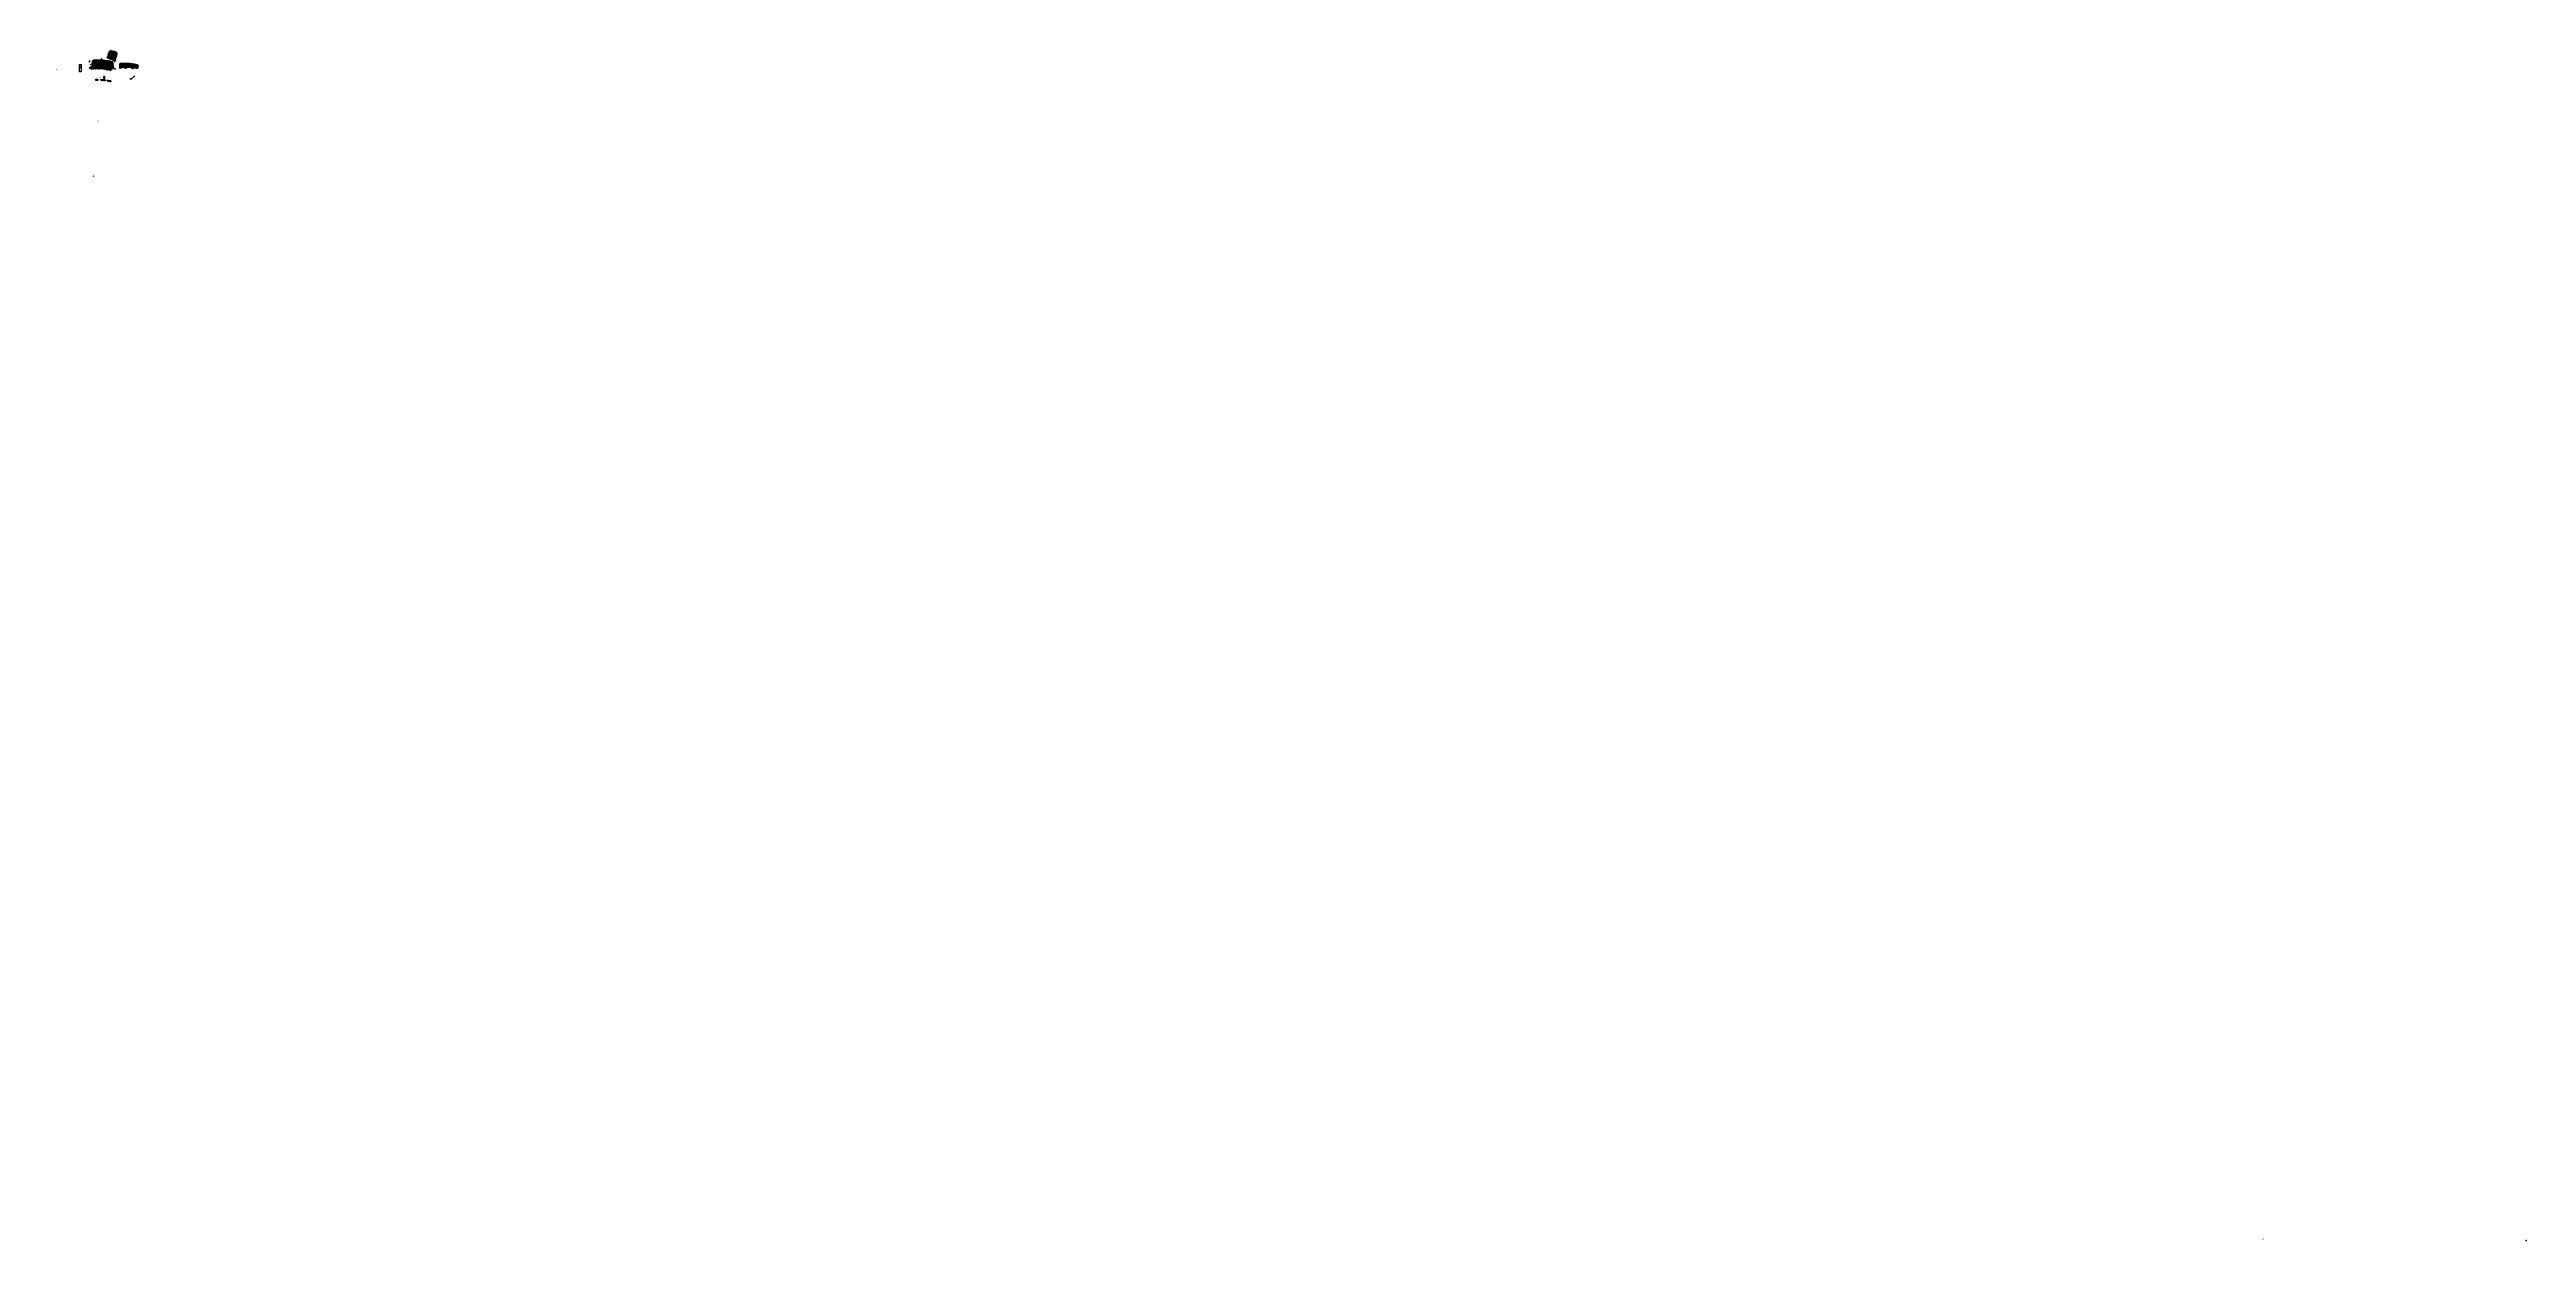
# Model space of a CAD drawing. Header units: millimetres. Extents: x 11515858 to 24947533, y -12764720 to -6305528.
import ezdxf
from ezdxf.enums import TextEntityAlignment as Align

# ---------------------------------------------------------------- set-up
doc = ezdxf.new("R2010")
doc.units = ezdxf.units.MM
doc.header["$LTSCALE"] = 10
for name, pattern in [('A2-RD-F3$0$AUDIT_I_130807214254-2', [0]), ('A2-RG-AXIS$0$CENTER', [2, 1.25, -0.25, 0.25, -0.25]), ('A2-RG-AXIS$0$DOTE', [2.42, 2, -0.2, 0.02, -0.2]), ('A2-RI-F3$0$Dash', [6.35, 3.175, -3.175]), ('A2-RI-F3$0$DASHDOT2', [0.5, 0.25, -0.125, 0, -0.125]), ('A2-RI-F3$0$DASHED2', [0.375, 0.25, -0.125]), ('A2-RI-F3$0$DOT2', [0.125, 0, -0.125]), ('A2-RI-F3$0$HIDDEN', [0.375, 0.25, -0.125]), ('A2-RI-F3$0$HIDDEN2', [0.1875, 0.125, -0.0625]), ('A2-RI-F3$0$Overhead 1_16_', [2.579687, 1.5875, -0.992188]), ('A2-RS-F3$0$A2-CLOS-RF(B)$0$DASH', [0.35, 0.25, -0.1]), ('A2-RV-F3$0$DASHED2', [0.375, 0.25, -0.125]), ('A2-RV-F3$0$HIDDEN', [0.375, 0.25, -0.125]), ('A2-RV-F3$0$HIDDEN2', [0.1875, 0.125, -0.0625]), ('DASHED2', [0.375, 0.25, -0.125]), ('HIDDEN', [0.375, 0.25, -0.125])]:
    doc.linetypes.add(name, pattern=pattern)
for name, color, linetype in [('A-DIMS-100', 1, 'Continuous'), ('A-EQPM', 55, 'Continuous'), ('A-HATH-GRAY', 8, 'Continuous'), ('A-STRS', 50, 'Continuous'), ('A-SYMB', 4, 'Continuous'), ('A-SYMB-AREA', 4, 'Continuous'), ('A-SYMB-DOOR', 3, 'Continuous'), ('A-SYMB-DOOR1', 3, 'Continuous'), ('A-SYMB-DOOR2', 3, 'Continuous'), ('A-SYMB-DOOR3', 3, 'Continuous'), ('A-SYMB-NAME', 4, 'Continuous'), ('A-WALL-CONC', 6, 'Continuous'), ('A2-RB-F3$0$$34$A-DIMS-100', 1, 'Continuous'), ('A2-RB-F3$0$A-DIMS-100', 1, 'Continuous'), ('A2-RB-F3$0$A-SYMB', 4, 'Continuous'), ('A2-RD-F3$0$A-1-1-X-toilel$0$A-FIXT', 55, 'Continuous'), ('A2-RD-F3$0$A-FURN-FIXT', 9, 'Continuous'), ('A2-RD-F3$0$A-STRS', 50, 'Continuous'), ('A2-RD-F3$0$an-door', 2, 'Continuous'), ('A2-RD-F3$0$B1-WC-FIXT', 55, 'A2-RD-F3$0$AUDIT_I_130807214254-2'), ('A2-RG-AXIS$0$A-AXIS', 1, 'Continuous'), ('A2-RG-AXIS$0$A-DIMS-100', 1, 'Continuous'), ('A2-RG-AXIS$0$A-GRID', 1, 'A2-RG-AXIS$0$CENTER'), ('A2-RG-AXIS$0$A-SYMB', 4, 'Continuous'), ('A2-RI-F3$0$$0$A-SYMB-AREA', 4, 'Continuous'), ('A2-RI-F3$0$$0$A-SYMB-NAME', 4, 'Continuous'), ('A2-RI-F3$0$$0$A-WALL-CONC', 7, 'Continuous'), ('A2-RI-F3$0$$0$AUDIT_D_120618114340-341', 1, 'Continuous'), ('A2-RI-F3$0$$1$A-SYMB-NUMB-T', 4, 'Continuous'), ('A2-RI-F3$0$$2$A-SYMB', 4, 'Continuous'), ('A2-RI-F3$0$$3$A-DIMS-100', 1, 'Continuous'), ('A2-RI-F3$0$$3$A-SYMB', 4, 'Continuous'), ('A2-RI-F3$0$0P-FE-FH-P', 41, 'A2-RI-F3$0$YJdef_FE-FH_LINE_F'), ('A2-RI-F3$0$0P-FE-FH-V', 141, 'Continuous'), ('A2-RI-F3$0$0P-FE-HY', 141, 'Continuous'), ('A2-RI-F3$0$0S-SLAB-HOLE', 210, 'Continuous'), ('A2-RI-F3$0$A-BEAM-PLAN-S', 2, 'Continuous'), ('A2-RI-F3$0$A-COLS-PLAN-C', 7, 'Continuous'), ('A2-RI-F3$0$A-DOOR-ROLL', 2, 'A2-RI-F3$0$DASHED2'), ('A2-RI-F3$0$A-FIRE-line', 3, 'A2-RI-F3$0$Dash'), ('A2-RI-F3$0$A-HOLE', 2, 'Continuous'), ('A2-RI-F3$0$A-ROOF-DRAN', 175, 'Continuous'), ('A2-RI-F3$0$A-ROOF-EDGE', 2, 'Continuous'), ('A2-RI-F3$0$A-STRS', 50, 'Continuous'), ('A2-RI-F3$0$A-STRS-HRAL', 80, 'Continuous'), ('A2-RI-F3$0$A-SYMB', 4, 'Continuous'), ('A2-RI-F3$0$A-SYMB-AREA', 4, 'Continuous'), ('A2-RI-F3$0$A-SYMB-DOOR', 4, 'Continuous'), ('A2-RI-F3$0$A-SYMB-NAME', 4, 'Continuous'), ('A2-RI-F3$0$A-SYMB-VOID', 35, 'Continuous'), ('A2-RI-F3$0$an-door', 2, 'Continuous'), ('A2-RI-F3$0$an-flor-abov', 2, 'A2-RI-F3$0$HIDDEN2'), ('A2-RI-F3$0$an-flor-open', 3, 'Continuous'), ('A2-RI-F3$0$an-wndw-mull-v', 3, 'Continuous'), ('A2-RI-F3$0$HRI-F18$0$A-DOOR', 32, 'Continuous'), ('A2-RI-F3$0$HRI-F18$0$A-WALL', 7, 'Continuous'), ('A2-RI-F3$0$WINDOW_TEXT', 7, 'Continuous'), ('A2-RI-F3$0$防火卷帘门', 20, 'Continuous'), ('A2-RI-F3$0$面积', 6, 'Continuous'), ('A2-RS-F3$0$A-HATH-GRAY', 8, 'Continuous'), ('A2-RS-F3$0$A-WALL-CONC', 6, 'Continuous'), ('A2-RS-F3$0$A2-CLOS-RF(B)$0$0S-COLS-LINE-I', 3, 'A2-RS-F3$0$A2-CLOS-RF(B)$0$DASH'), ('A2-RV-F3$0$A-HATH', 9, 'Continuous'), ('A2-RV-F3$0$A-STRS', 50, 'Continuous'), ('A2-RV-F3$0$A-STRS-HRAL', 80, 'Continuous'), ('A2-RV-F3$0$A-SYMB', 4, 'Continuous'), ('A2-RV-F3$0$A-SYMB-AREA', 4, 'Continuous'), ('A2-RV-F3$0$A-SYMB-NAME', 4, 'Continuous'), ('A2-RV-F3$0$A-SYMB-VOID', 35, 'Continuous'), ('A2-RV-F3$0$an-door', 2, 'Continuous'), ('A2-RV-F3$0$an-flor-abov', 2, 'A2-RV-F3$0$HIDDEN2'), ('A2-RV-F3$0$an-flor-strs-trds', 1, 'Continuous'), ('A2-RV-F3$0$AUDIT_D_120618114340-210', 80, 'Continuous'), ('A2-RV-F3$0$AUDIT_D_120618114340-341', 1, 'Continuous'), ('A2-RV-F3$0$AUDIT_D_120618114340-408', 50, 'Continuous'), ('A2-RV-F3$0$WRV-1-01-N1$0$AUDIT_D_120618114340-341', 1, 'Continuous')]:
    doc.layers.add(name, color=color, linetype=linetype)
for name, color, linetype, lineweight in [('A2-RB-F3$0$A-WALL', 7, 'Continuous', 5), ('A2-RD-F3$0$A-Z410-G-Vhcl', 5, 'Continuous', 0), ('A2-RD-F3$0$ECADI-PARCEL NAMES', 2, 'Continuous', 9), ('A2-RI-F3$0$$0$A-FLOR-STRS', 2, 'Continuous', 5), ('A2-RI-F3$0$$0$A-WALL', 7, 'Continuous', 5), ('A2-RI-F3$0$$1$A-WALL', 7, 'Continuous', 5), ('A2-RI-F3$0$A-DOOR', 32, 'Continuous', 5), ('A2-RI-F3$0$A-FLOR-OTLN', 4, 'A2-RI-F3$0$DOT2', 5), ('A2-RI-F3$0$A-FLOR-OVHD', 8, 'A2-RI-F3$0$Overhead 1_16_', 5), ('A2-RI-F3$0$A-FLOR-STRS', 2, 'Continuous', 5), ('A2-RI-F3$0$A-GENM', 6, 'Continuous', 9), ('A2-RI-F3$0$A-GLASS', 132, 'Continuous', 20), ('A2-RI-F3$0$A-GLAZ', 140, 'Continuous', 5), ('A2-RI-F3$0$A-GLAZ-CWMG', 3, 'Continuous', 5), ('A2-RI-F3$0$A-TEXT', 4, 'Continuous', 9), ('A2-RI-F3$0$A-WALL', 7, 'Continuous', 5), ('A2-RI-F3$0$A-Z410-G-Vhcl', 5, 'Continuous', 0), ('A2-RI-F3$0$ECADI-PARCEL NAMES', 2, 'Continuous', 9), ('A2-RV-F3$0$$0$an-stairs', 3, 'Continuous', 9), ('A2-RV-F3$0$A-FLOR-STRS', 2, 'Continuous', 5), ('A2-RV-F3$0$an-stairs', 3, 'Continuous', 9)]:
    doc.layers.add(name, color=color, linetype=linetype, lineweight=lineweight)
doc.layers.add('A2-RD-F3$0$A-X-AREA', color=6, linetype='Continuous', plot=False)
doc.layers.add('A2-RI-F3$0$A-X-AREA', color=6, linetype='Continuous', plot=False)
doc.layers.get('A2-RI-F3$0$A-X-AREA').off()
doc.styles.add('A2-RB-F3$0$$0$XD2008', font='hzs.shx', dxfattribs={"width": 0.7, "bigfont": 'hztxt.shx'})
doc.styles.add('A2-RB-F3$0$XD2008', font='hzs.shx', dxfattribs={"width": 0.7, "bigfont": 'hztxt.shx'})
doc.styles.add('A2-RG-AXIS$0$ECADI', font='hzs.shx', dxfattribs={"width": 0.7, "bigfont": 'hztxt.shx'})
doc.styles.add('A2-RG-AXIS$0$XD2008', font='hzs.shx', dxfattribs={"width": 0.7, "bigfont": 'hztxt.shx'})
doc.styles.add('A2-RI-F3$0$$0$ECADI', font='hzs.shx', dxfattribs={"width": 0.7, "bigfont": 'hztxt.shx'})
doc.styles.add('A2-RI-F3$0$$0$XD2008', font='hzs.shx', dxfattribs={"width": 0.7, "bigfont": 'hztxt.shx'})
doc.styles.add('A2-RI-F3$0$$1$ECADI-TXT', font='simplex.shx', dxfattribs={"bigfont": 'hztxt.shx'})
doc.styles.add('A2-RI-F3$0$$1$XD2008', font='hzs.shx', dxfattribs={"width": 0.7, "bigfont": 'hztxt.shx'})
doc.styles.add('A2-RI-F3$0$ECADI', font='hzs.shx', dxfattribs={"width": 0.7, "bigfont": 'hztxt.shx'})
doc.styles.add('A2-RI-F3$0$ECADI-TXT', font='simplex.shx', dxfattribs={"bigfont": 'hztxt.shx'})
doc.styles.add('A2-RI-F3$0$hz1', font='hzs.shx', dxfattribs={"width": 0.75, "bigfont": 'hztxt.shx'})
doc.styles.add('A2-RI-F3$0$HZTXT', font='hzs-1.shx', dxfattribs={"width": 0.7, "bigfont": 'hztxt.shx'})
doc.styles.add('A2-RI-F3$0$SIMPLEX', font='simplex.shx', dxfattribs={"width": 0.7})
doc.styles.add('A2-RI-F3$0$XD2008', font='hzs.shx', dxfattribs={"width": 0.7, "bigfont": 'hztxt.shx'})
doc.styles.add('A2-RV-F3$0$ECADI', font='hzs.shx', dxfattribs={"width": 0.7, "bigfont": 'hztxt.shx'})
doc.styles.add('ECADI', font='hzs.shx', dxfattribs={"width": 0.7, "bigfont": 'hztxt.shx'})
doc.styles.add('ECADI-TXT', font='simplex.shx', dxfattribs={"bigfont": 'hztxt.shx'})
doc.linetypes.add('A2-RI-F3$0$YJdef_FE-FH_LINE_F', pattern='A,4,-0.2,["F",A2-RI-F3$0$hz1,S=0.2,R=0,X=-0.1,Y=-0.1],-0.1', length=4.3)
doc.dimstyles.new('A2-RB-F3$0$$0$XD100$0', dxfattribs={"dimscale": 100, "dimtxt": 3.5, "dimasz": 1, "dimexe": 1, "dimexo": 2, "dimgap": 0.5, "dimtad": 1, "dimdec": 0, "dimdsep": 46, "dimtxsty": 'A2-RB-F3$0$$0$XD2008', "dimblk1": 'A2-RB-F3$0$$20$_ArchTick', "dimblk2": 'A2-RB-F3$0$$20$_ArchTick', "dimsah": 1, "dimcen": 2.5, "dimclrt": 4, "dimaunit": 1, "dimadec": 0, "dimazin": 0, "dimtfac": 1, "dimtdec": 0, "dimtix": 1, "dimtmove": 2, "dimatfit": 3, "dimfxl": 0, "dimtolj": 1, "dimtzin": 0, "dimarcsym": 0})
doc.dimstyles.new('A2-RB-F3$0$XD100', dxfattribs={"dimscale": 100, "dimtxt": 3.5, "dimasz": 1.5, "dimexe": 1, "dimexo": 2, "dimgap": 0.5, "dimtad": 1, "dimdec": 0, "dimdsep": 46, "dimtxsty": 'A2-RB-F3$0$XD2008', "dimcen": 2.5, "dimclrt": 4, "dimaunit": 1, "dimadec": 0, "dimazin": 0, "dimtfac": 1, "dimtdec": 0, "dimtix": 1, "dimtmove": 1, "dimatfit": 3, "dimfxl": 0, "dimtolj": 1, "dimtzin": 0, "dimarcsym": 0})
doc.dimstyles.new('A2-RB-F3$0$XD100$0', dxfattribs={"dimscale": 100, "dimtxt": 3.5, "dimasz": 1, "dimexe": 1, "dimexo": 2, "dimgap": 0.5, "dimtad": 1, "dimdec": 0, "dimdsep": 46, "dimtxsty": 'A2-RB-F3$0$XD2008', "dimblk1": 'A2-RB-F3$0$_ArchTick', "dimblk2": 'A2-RB-F3$0$_ArchTick', "dimsah": 1, "dimcen": 2.5, "dimclrt": 4, "dimaunit": 1, "dimadec": 0, "dimazin": 0, "dimtfac": 1, "dimtdec": 0, "dimtix": 1, "dimtmove": 1, "dimatfit": 3, "dimfxl": 0, "dimtolj": 1, "dimtzin": 0, "dimarcsym": 0})
doc.dimstyles.new('A2-RG-AXIS$0$XD150', dxfattribs={"dimscale": 300, "dimtxt": 2.5, "dimasz": 1.5, "dimexe": 1, "dimexo": 2, "dimgap": 0.5, "dimtad": 1, "dimdec": 0, "dimdsep": 46, "dimtxsty": 'A2-RG-AXIS$0$XD2008', "dimcen": 2.5, "dimclrt": 4, "dimaunit": 1, "dimadec": 3, "dimazin": 0, "dimtfac": 1, "dimtdec": 0, "dimtmove": 2, "dimatfit": 3, "dimfxl": 0, "dimtolj": 1, "dimtzin": 0, "dimarcsym": 0})
doc.dimstyles.new('A2-RG-AXIS$0$XD150$0', dxfattribs={"dimscale": 150, "dimtxt": 2.5, "dimasz": 1, "dimexe": 1, "dimexo": 2, "dimgap": 0.5, "dimtad": 1, "dimdec": 0, "dimdsep": 46, "dimtxsty": 'A2-RG-AXIS$0$XD2008', "dimblk": 'A2-RG-AXIS$0$_ArchTick', "dimcen": 2.5, "dimclrt": 4, "dimaunit": 1, "dimadec": 0, "dimazin": 0, "dimtfac": 1, "dimtdec": 0, "dimtmove": 2, "dimatfit": 3, "dimfxl": 0, "dimtolj": 1, "dimtzin": 0, "dimarcsym": 0})
doc.dimstyles.new('A2-RI-F3$0$$1$XD100$0', dxfattribs={"dimscale": 100, "dimtxt": 3.5, "dimasz": 1, "dimexe": 1, "dimexo": 2, "dimgap": 0.5, "dimtad": 1, "dimdec": 0, "dimdsep": 46, "dimtxsty": 'A2-RI-F3$0$$1$XD2008', "dimblk1": 'A2-RI-F3$0$$0$_ArchTick', "dimblk2": 'A2-RI-F3$0$$0$_ArchTick', "dimsah": 1, "dimcen": 2.5, "dimclrt": 4, "dimaunit": 1, "dimadec": 0, "dimazin": 0, "dimtfac": 1, "dimtdec": 0, "dimtix": 1, "dimtmove": 1, "dimatfit": 3, "dimfxl": 0, "dimtolj": 1, "dimtzin": 0, "dimarcsym": 0})
pattern_1 = [(45, (143436.9, -4671.5), (-441.941738, 441.941738), [])]

# ---------------------------------------------------------------- blocks, each defined once
blk = doc.blocks.new('A2-RG-AXIS$0$ECADI-TAG-GRID')
at = {"color": 13}
blk.add_circle((0, 0), 5, dxfattribs=at)
at = {"style": 'A2-RG-AXIS$0$ECADI', "width": 0.7}
blk.add_attdef('GRID', text='', height=5, dxfattribs=at).set_placement((0, 0), align=Align.MIDDLE)
blk = doc.blocks.new('A2-RG-AXIS$0$_ArchTick')
at = {"color": 0, "linetype": 'ByBlock', "const_width": 0.4}
blk.add_lwpolyline([(-0.5, -0.5), (0.5, 0.5)], dxfattribs=at)
blk = doc.blocks.new('*D525')
at = {"layer": 'A2-RG-AXIS$0$A-DIMS-100', "color": 0, "lineweight": -2, "ltscale": 3, "transparency": 16777216}
for p, q in [((11857839, -6387518), (11858275, -6387630)), ((11859772, -6381200), (11858129, -6387592)), ((11859481, -6381125), (11859917, -6381237))]:
    blk.add_line(p, q, dxfattribs=at)
at = {"layer": 'Defpoints', "color": 0, "ltscale": 3, "transparency": 16777216}
for p in [(11857548, -6387443), (11858129, -6387592), (11859191, -6381051)]:
    blk.add_point(p, dxfattribs=at)
at = {"layer": 'A2-RG-AXIS$0$A-DIMS-100', "color": 0, "lineweight": -2, "ltscale": 3, "transparency": 16777216, "xscale": 150, "yscale": 150, "zscale": 150}
for p, rotation in [((11858129, -6387592), 255.5892846363816), ((11859772, -6381200), 75.58928463638166)]:
    blk.add_blockref('A2-RG-AXIS$0$_ArchTick', p, dxfattribs=dict(at, rotation=rotation))
at = {"layer": 'A2-RG-AXIS$0$A-DIMS-100', "color": 4, "ltscale": 3, "transparency": 16777216, "insert": (11858696, -6384331), "char_height": 375, "attachment_point": 5, "rotation": 75.5892846, "style": 'A2-RG-AXIS$0$XD2008'}
blk.add_mtext('\\A1;6600', dxfattribs=at)
blk = doc.blocks.new('*D526')
at = {"layer": 'A2-RG-AXIS$0$A-DIMS-100', "color": 0, "lineweight": -2, "ltscale": 3, "transparency": 16777216}
for p, q in [((11857017, -6390714), (11857453, -6390826)), ((11858129, -6387592), (11857308, -6390789)), ((11857839, -6387518), (11858275, -6387630))]:
    blk.add_line(p, q, dxfattribs=at)
at = {"layer": 'Defpoints', "color": 0, "ltscale": 3, "transparency": 16777216}
for p in [(11856727, -6390639), (11857308, -6390789), (11857548, -6387443)]:
    blk.add_point(p, dxfattribs=at)
at = {"layer": 'A2-RG-AXIS$0$A-DIMS-100', "color": 0, "lineweight": -2, "ltscale": 3, "transparency": 16777216, "xscale": 150, "yscale": 150, "zscale": 150}
for p, rotation in [((11857308, -6390789), 255.589284638493), ((11858129, -6387592), 75.589284638493)]:
    blk.add_blockref('A2-RG-AXIS$0$_ArchTick', p, dxfattribs=dict(at, rotation=rotation))
at = {"layer": 'A2-RG-AXIS$0$A-DIMS-100', "color": 4, "ltscale": 3, "transparency": 16777216, "insert": (11857464, -6389125), "char_height": 375, "attachment_point": 5, "rotation": 75.5892846, "style": 'A2-RG-AXIS$0$XD2008'}
blk.add_mtext('\\A1;3300', dxfattribs=at)
blk = doc.blocks.new('*D527')
at = {"layer": 'A2-RG-AXIS$0$A-DIMS-100', "color": 0, "lineweight": -2, "ltscale": 3, "transparency": 16777216}
for p, q in [((11855848, -6395266), (11856284, -6395378)), ((11857308, -6390789), (11856138, -6395341)), ((11857017, -6390714), (11857453, -6390826))]:
    blk.add_line(p, q, dxfattribs=at)
at = {"layer": 'Defpoints', "color": 0, "ltscale": 3, "transparency": 16777216}
for p in [(11855557, -6395191), (11856138, -6395341), (11856727, -6390639)]:
    blk.add_point(p, dxfattribs=at)
at = {"layer": 'A2-RG-AXIS$0$A-DIMS-100', "color": 0, "lineweight": -2, "ltscale": 3, "transparency": 16777216, "xscale": 150, "yscale": 150, "zscale": 150}
for p, rotation in [((11856138, -6395341), 255.589284638493), ((11857308, -6390789), 75.589284638493)]:
    blk.add_blockref('A2-RG-AXIS$0$_ArchTick', p, dxfattribs=dict(at, rotation=rotation))
at = {"layer": 'A2-RG-AXIS$0$A-DIMS-100', "color": 4, "ltscale": 3, "transparency": 16777216, "insert": (11856469, -6392999), "char_height": 375, "attachment_point": 5, "rotation": 75.5892846, "style": 'A2-RG-AXIS$0$XD2008'}
blk.add_mtext('\\A1;4700', dxfattribs=at)
blk = doc.blocks.new('*D528')
at = {"layer": 'A2-RG-AXIS$0$A-DIMS-100', "color": 0, "lineweight": -2, "ltscale": 3, "transparency": 16777216}
for p, q in [((11854703, -6399721), (11855139, -6399833)), ((11856138, -6395341), (11854994, -6399796)), ((11855848, -6395266), (11856284, -6395378))]:
    blk.add_line(p, q, dxfattribs=at)
at = {"layer": 'Defpoints', "color": 0, "ltscale": 3, "transparency": 16777216}
for p in [(11854412, -6399647), (11854994, -6399796), (11855557, -6395191)]:
    blk.add_point(p, dxfattribs=at)
at = {"layer": 'A2-RG-AXIS$0$A-DIMS-100', "color": 0, "lineweight": -2, "ltscale": 3, "transparency": 16777216, "xscale": 150, "yscale": 150, "zscale": 150}
for p, rotation in [((11854994, -6399796), 255.589284638493), ((11856138, -6395341), 75.589284638493)]:
    blk.add_blockref('A2-RG-AXIS$0$_ArchTick', p, dxfattribs=dict(at, rotation=rotation))
at = {"layer": 'A2-RG-AXIS$0$A-DIMS-100', "color": 4, "ltscale": 3, "transparency": 16777216, "insert": (11855312, -6397503), "char_height": 375, "attachment_point": 5, "rotation": 75.5892846, "style": 'A2-RG-AXIS$0$XD2008'}
blk.add_mtext('\\A1;4600', dxfattribs=at)
blk = doc.blocks.new('*D529')
at = {"layer": 'A2-RG-AXIS$0$A-DIMS-100', "color": 0, "lineweight": -2, "ltscale": 3, "transparency": 16777216}
for p, q in [((11853882, -6402918), (11854318, -6403030)), ((11854994, -6399796), (11854172, -6402992)), ((11854703, -6399721), (11855139, -6399833))]:
    blk.add_line(p, q, dxfattribs=at)
at = {"layer": 'Defpoints', "color": 0, "ltscale": 3, "transparency": 16777216}
for p in [(11853591, -6402843), (11854172, -6402992), (11854412, -6399647)]:
    blk.add_point(p, dxfattribs=at)
at = {"layer": 'A2-RG-AXIS$0$A-DIMS-100', "color": 0, "lineweight": -2, "ltscale": 3, "transparency": 16777216, "xscale": 150, "yscale": 150, "zscale": 150}
for p, rotation in [((11854172, -6402992), 255.589284638493), ((11854994, -6399796), 75.589284638493)]:
    blk.add_blockref('A2-RG-AXIS$0$_ArchTick', p, dxfattribs=dict(at, rotation=rotation))
at = {"layer": 'A2-RG-AXIS$0$A-DIMS-100', "color": 4, "ltscale": 3, "transparency": 16777216, "insert": (11854329, -6401329), "char_height": 375, "attachment_point": 5, "rotation": 75.5892846, "style": 'A2-RG-AXIS$0$XD2008'}
blk.add_mtext('\\A1;3300', dxfattribs=at)
blk = doc.blocks.new('*D530')
at = {"layer": 'A2-RG-AXIS$0$A-DIMS-100', "color": 0, "lineweight": -2, "ltscale": 3, "transparency": 16777216}
for p, q in [((11852115, -6409794), (11852551, -6409906)), ((11854172, -6402992), (11852405, -6409869)), ((11853882, -6402918), (11854318, -6403030))]:
    blk.add_line(p, q, dxfattribs=at)
at = {"layer": 'Defpoints', "color": 0, "ltscale": 3, "transparency": 16777216}
for p in [(11851824, -6409720), (11852405, -6409869), (11853591, -6402843)]:
    blk.add_point(p, dxfattribs=at)
at = {"layer": 'A2-RG-AXIS$0$A-DIMS-100', "color": 0, "lineweight": -2, "ltscale": 3, "transparency": 16777216, "xscale": 150, "yscale": 150, "zscale": 150}
for p, rotation in [((11852405, -6409869), 255.589284638493), ((11854172, -6402992), 75.589284638493)]:
    blk.add_blockref('A2-RG-AXIS$0$_ArchTick', p, dxfattribs=dict(at, rotation=rotation))
at = {"layer": 'A2-RG-AXIS$0$A-DIMS-100', "color": 4, "ltscale": 3, "transparency": 16777216, "insert": (11853035, -6406365), "char_height": 375, "attachment_point": 5, "rotation": 75.5892846, "style": 'A2-RG-AXIS$0$XD2008'}
blk.add_mtext('\\A1;7100', dxfattribs=at)
blk = doc.blocks.new('*D531')
at = {"layer": 'A2-RG-AXIS$0$A-DIMS-100', "color": 0, "lineweight": -2, "ltscale": 3, "transparency": 16777216}
for p, q in [((11850970, -6414249), (11851406, -6414361)), ((11852405, -6409869), (11851260, -6414324)), ((11852115, -6409794), (11852551, -6409906))]:
    blk.add_line(p, q, dxfattribs=at)
at = {"layer": 'Defpoints', "color": 0, "ltscale": 3, "transparency": 16777216}
for p in [(11850679, -6414175), (11851260, -6414324), (11851824, -6409720)]:
    blk.add_point(p, dxfattribs=at)
at = {"layer": 'A2-RG-AXIS$0$A-DIMS-100', "color": 0, "lineweight": -2, "ltscale": 3, "transparency": 16777216, "xscale": 150, "yscale": 150, "zscale": 150}
for p, rotation in [((11851260, -6414324), 255.589284638493), ((11852405, -6409869), 75.589284638493)]:
    blk.add_blockref('A2-RG-AXIS$0$_ArchTick', p, dxfattribs=dict(at, rotation=rotation))
at = {"layer": 'A2-RG-AXIS$0$A-DIMS-100', "color": 4, "ltscale": 3, "transparency": 16777216, "insert": (11851579, -6412031), "char_height": 375, "attachment_point": 5, "rotation": 75.5892846, "style": 'A2-RG-AXIS$0$XD2008'}
blk.add_mtext('\\A1;4600', dxfattribs=at)
blk = doc.blocks.new('*D532')
at = {"layer": 'A2-RG-AXIS$0$A-DIMS-100', "color": 0, "lineweight": -2, "ltscale": 3, "transparency": 16777216}
for p, q in [((11850970, -6414249), (11852277, -6414585)), ((11860644, -6381424), (11852132, -6414548)), ((11859481, -6381125), (11860789, -6381461))]:
    blk.add_line(p, q, dxfattribs=at)
at = {"layer": 'Defpoints', "color": 0, "ltscale": 3, "transparency": 16777216}
for p in [(11850679, -6414175), (11852132, -6414548), (11859191, -6381051)]:
    blk.add_point(p, dxfattribs=at)
at = {"layer": 'A2-RG-AXIS$0$A-DIMS-100', "color": 0, "lineweight": -2, "ltscale": 3, "transparency": 16777216, "xscale": 150, "yscale": 150, "zscale": 150}
for p, rotation in [((11852132, -6414548), 255.589284660424), ((11860644, -6381424), 75.58928466042394)]:
    blk.add_blockref('A2-RG-AXIS$0$_ArchTick', p, dxfattribs=dict(at, rotation=rotation))
at = {"layer": 'A2-RG-AXIS$0$A-DIMS-100', "color": 4, "ltscale": 3, "transparency": 16777216, "insert": (11856134, -6397921), "char_height": 375, "attachment_point": 5, "rotation": 75.5892847, "style": 'A2-RG-AXIS$0$XD2008'}
blk.add_mtext('\\A1;34200', dxfattribs=at)
blk = doc.blocks.new('*D533')
at = {"layer": 'A2-RG-AXIS$0$A-DIMS-100', "color": 0, "lineweight": -2, "ltscale": 3, "transparency": 16777216}
for p, q in [((11747964, -6372346), (11747516, -6372388)), ((11747665, -6372374), (11748287, -6378945)), ((11748586, -6378916), (11748138, -6378959))]:
    blk.add_line(p, q, dxfattribs=at)
at = {"layer": 'Defpoints', "color": 0, "ltscale": 3, "transparency": 16777216}
for p in [(11748263, -6372318), (11748287, -6378945), (11748885, -6378888)]:
    blk.add_point(p, dxfattribs=at)
at = {"layer": 'A2-RG-AXIS$0$A-DIMS-100', "color": 0, "lineweight": -2, "ltscale": 3, "transparency": 16777216, "xscale": 150, "yscale": 150, "zscale": 150}
for p, rotation in [((11747665, -6372374), 95.40764197919357), ((11748287, -6378945), 275.4076419791936)]:
    blk.add_blockref('A2-RG-AXIS$0$_ArchTick', p, dxfattribs=dict(at, rotation=rotation))
at = {"layer": 'A2-RG-AXIS$0$A-DIMS-100', "color": 4, "ltscale": 3, "transparency": 16777216, "insert": (11748238, -6375635), "char_height": 375, "attachment_point": 5, "rotation": 275.407642, "style": 'A2-RG-AXIS$0$XD2008'}
blk.add_mtext('\\A1;6600', dxfattribs=at)
blk = doc.blocks.new('*D534')
at = {"layer": 'A2-RG-AXIS$0$A-DIMS-100', "color": 0, "lineweight": -2, "ltscale": 3, "transparency": 16777216}
for p, q in [((11748586, -6378916), (11748138, -6378959)), ((11748287, -6378945), (11748598, -6382230)), ((11748897, -6382202), (11748449, -6382244))]:
    blk.add_line(p, q, dxfattribs=at)
at = {"layer": 'Defpoints', "color": 0, "ltscale": 3, "transparency": 16777216}
for p in [(11748598, -6382230), (11748885, -6378888), (11749196, -6382174)]:
    blk.add_point(p, dxfattribs=at)
at = {"layer": 'A2-RG-AXIS$0$A-DIMS-100', "color": 0, "lineweight": -2, "ltscale": 3, "transparency": 16777216, "xscale": 150, "yscale": 150, "zscale": 150}
for p, rotation in [((11748287, -6378945), 95.40764194036541), ((11748598, -6382230), 275.4076419403654)]:
    blk.add_blockref('A2-RG-AXIS$0$_ArchTick', p, dxfattribs=dict(at, rotation=rotation))
at = {"layer": 'A2-RG-AXIS$0$A-DIMS-100', "color": 4, "ltscale": 3, "transparency": 16777216, "insert": (11748704, -6380563), "char_height": 375, "attachment_point": 5, "rotation": 275.4076419, "style": 'A2-RG-AXIS$0$XD2008'}
blk.add_mtext('\\A1;3300', dxfattribs=at)
blk = doc.blocks.new('*D535')
at = {"layer": 'A2-RG-AXIS$0$A-DIMS-100', "color": 0, "lineweight": -2, "ltscale": 3, "transparency": 16777216}
for p, q in [((11748897, -6382202), (11748449, -6382244)), ((11748598, -6382230), (11749041, -6386909)), ((11749340, -6386881), (11748892, -6386923))]:
    blk.add_line(p, q, dxfattribs=at)
at = {"layer": 'Defpoints', "color": 0, "ltscale": 3, "transparency": 16777216}
for p in [(11749041, -6386909), (11749196, -6382174), (11749638, -6386853)]:
    blk.add_point(p, dxfattribs=at)
at = {"layer": 'A2-RG-AXIS$0$A-DIMS-100', "color": 0, "lineweight": -2, "ltscale": 3, "transparency": 16777216, "xscale": 150, "yscale": 150, "zscale": 150}
for p, rotation in [((11748598, -6382230), 95.40764194036541), ((11749041, -6386909), 275.4076419403654)]:
    blk.add_blockref('A2-RG-AXIS$0$_ArchTick', p, dxfattribs=dict(at, rotation=rotation))
at = {"layer": 'A2-RG-AXIS$0$A-DIMS-100', "color": 4, "ltscale": 3, "transparency": 16777216, "insert": (11749081, -6384545), "char_height": 375, "attachment_point": 5, "rotation": 275.4076419, "style": 'A2-RG-AXIS$0$XD2008'}
blk.add_mtext('\\A1;4700', dxfattribs=at)
blk = doc.blocks.new('*D536')
at = {"layer": 'A2-RG-AXIS$0$A-DIMS-100', "color": 0, "lineweight": -2, "ltscale": 3, "transparency": 16777216}
for p, q in [((11749340, -6386881), (11748892, -6386923)), ((11749041, -6386909), (11749475, -6391489)), ((11749773, -6391460), (11749325, -6391503))]:
    blk.add_line(p, q, dxfattribs=at)
at = {"layer": 'Defpoints', "color": 0, "ltscale": 3, "transparency": 16777216}
for p in [(11749475, -6391489), (11749638, -6386853), (11750072, -6391432)]:
    blk.add_point(p, dxfattribs=at)
at = {"layer": 'A2-RG-AXIS$0$A-DIMS-100', "color": 0, "lineweight": -2, "ltscale": 3, "transparency": 16777216, "xscale": 150, "yscale": 150, "zscale": 150}
for p, rotation in [((11749041, -6386909), 95.40764194036541), ((11749475, -6391489), 275.4076419403654)]:
    blk.add_blockref('A2-RG-AXIS$0$_ArchTick', p, dxfattribs=dict(at, rotation=rotation))
at = {"layer": 'A2-RG-AXIS$0$A-DIMS-100', "color": 4, "ltscale": 3, "transparency": 16777216, "insert": (11749519, -6389174), "char_height": 375, "attachment_point": 5, "rotation": 275.4076419, "style": 'A2-RG-AXIS$0$XD2008'}
blk.add_mtext('\\A1;4600', dxfattribs=at)
blk = doc.blocks.new('*D537')
at = {"layer": 'A2-RG-AXIS$0$A-DIMS-100', "color": 0, "lineweight": -2, "ltscale": 3, "transparency": 16777216}
for p, q in [((11749773, -6391460), (11749325, -6391503)), ((11749475, -6391489), (11749786, -6394774)), ((11750084, -6394746), (11749636, -6394788))]:
    blk.add_line(p, q, dxfattribs=at)
at = {"layer": 'Defpoints', "color": 0, "ltscale": 3, "transparency": 16777216}
for p in [(11749786, -6394774), (11750072, -6391432), (11750383, -6394717)]:
    blk.add_point(p, dxfattribs=at)
at = {"layer": 'A2-RG-AXIS$0$A-DIMS-100', "color": 0, "lineweight": -2, "ltscale": 3, "transparency": 16777216, "xscale": 150, "yscale": 150, "zscale": 150}
for p, rotation in [((11749475, -6391489), 95.40764194036541), ((11749786, -6394774), 275.4076419403654)]:
    blk.add_blockref('A2-RG-AXIS$0$_ArchTick', p, dxfattribs=dict(at, rotation=rotation))
at = {"layer": 'A2-RG-AXIS$0$A-DIMS-100', "color": 4, "ltscale": 3, "transparency": 16777216, "insert": (11749891, -6393107), "char_height": 375, "attachment_point": 5, "rotation": 275.4076419, "style": 'A2-RG-AXIS$0$XD2008'}
blk.add_mtext('\\A1;3300', dxfattribs=at)
blk = doc.blocks.new('*D538')
at = {"layer": 'A2-RG-AXIS$0$A-DIMS-100', "color": 0, "lineweight": -2, "ltscale": 3, "transparency": 16777216}
for p, q in [((11750084, -6394746), (11749636, -6394788)), ((11749786, -6394774), (11750455, -6401842)), ((11750753, -6401814), (11750305, -6401857))]:
    blk.add_line(p, q, dxfattribs=at)
at = {"layer": 'Defpoints', "color": 0, "ltscale": 3, "transparency": 16777216}
for p in [(11750383, -6394717), (11750455, -6401842), (11751052, -6401786)]:
    blk.add_point(p, dxfattribs=at)
at = {"layer": 'A2-RG-AXIS$0$A-DIMS-100', "color": 0, "lineweight": -2, "ltscale": 3, "transparency": 16777216, "xscale": 150, "yscale": 150, "zscale": 150}
for p, rotation in [((11749786, -6394774), 95.40764194036541), ((11750455, -6401842), 275.4076419403654)]:
    blk.add_blockref('A2-RG-AXIS$0$_ArchTick', p, dxfattribs=dict(at, rotation=rotation))
at = {"layer": 'A2-RG-AXIS$0$A-DIMS-100', "color": 4, "ltscale": 3, "transparency": 16777216, "insert": (11750382, -6398283), "char_height": 375, "attachment_point": 5, "rotation": 275.4076419, "style": 'A2-RG-AXIS$0$XD2008'}
blk.add_mtext('\\A1;7100', dxfattribs=at)
blk = doc.blocks.new('*D539')
at = {"layer": 'A2-RG-AXIS$0$A-DIMS-100', "color": 0, "lineweight": -2, "ltscale": 3, "transparency": 16777216}
for p, q in [((11750753, -6401814), (11750305, -6401857)), ((11750455, -6401842), (11750888, -6406422)), ((11751187, -6406394), (11750739, -6406436))]:
    blk.add_line(p, q, dxfattribs=at)
at = {"layer": 'Defpoints', "color": 0, "ltscale": 3, "transparency": 16777216}
for p in [(11750888, -6406422), (11751052, -6401786), (11751486, -6406365)]:
    blk.add_point(p, dxfattribs=at)
at = {"layer": 'A2-RG-AXIS$0$A-DIMS-100', "color": 0, "lineweight": -2, "ltscale": 3, "transparency": 16777216, "xscale": 150, "yscale": 150, "zscale": 150}
for p, rotation in [((11750455, -6401842), 95.40764194036541), ((11750888, -6406422), 275.4076419403654)]:
    blk.add_blockref('A2-RG-AXIS$0$_ArchTick', p, dxfattribs=dict(at, rotation=rotation))
at = {"layer": 'A2-RG-AXIS$0$A-DIMS-100', "color": 4, "ltscale": 3, "transparency": 16777216, "insert": (11750933, -6404107), "char_height": 375, "attachment_point": 5, "rotation": 275.4076419, "style": 'A2-RG-AXIS$0$XD2008'}
blk.add_mtext('\\A1;4600', dxfattribs=at)
blk = doc.blocks.new('*D540')
at = {"layer": 'A2-RG-AXIS$0$A-DIMS-100', "color": 0, "lineweight": -2, "ltscale": 3, "transparency": 16777216}
for p, q in [((11747964, -6372346), (11746620, -6372473)), ((11746769, -6372459), (11749992, -6406507)), ((11751187, -6406394), (11749843, -6406521))]:
    blk.add_line(p, q, dxfattribs=at)
at = {"layer": 'Defpoints', "color": 0, "ltscale": 3, "transparency": 16777216}
for p in [(11748263, -6372318), (11749992, -6406507), (11751486, -6406365)]:
    blk.add_point(p, dxfattribs=at)
at = {"layer": 'A2-RG-AXIS$0$A-DIMS-100', "color": 0, "lineweight": -2, "ltscale": 3, "transparency": 16777216, "xscale": 150, "yscale": 150, "zscale": 150}
for p, rotation in [((11746769, -6372459), 95.40764197918442), ((11749992, -6406507), 275.4076419791845)]:
    blk.add_blockref('A2-RG-AXIS$0$_ArchTick', p, dxfattribs=dict(at, rotation=rotation))
at = {"layer": 'A2-RG-AXIS$0$A-DIMS-100', "color": 4, "ltscale": 3, "transparency": 16777216, "insert": (11748642, -6389458), "char_height": 375, "attachment_point": 5, "rotation": 275.407642, "style": 'A2-RG-AXIS$0$XD2008'}
blk.add_mtext('\\A1;34200', dxfattribs=at)
blk = doc.blocks.new('*D541')
at = {"layer": 'A2-RG-AXIS$0$A-DIMS-100', "color": 0, "lineweight": -2, "ltscale": 3, "transparency": 16777216}
for p, q in [((11754324, -6409423), (11754361, -6409871)), ((11754349, -6409722), (11756093, -6409578)), ((11756068, -6409279), (11756105, -6409727))]:
    blk.add_line(p, q, dxfattribs=at)
at = {"layer": 'Defpoints', "color": 0, "ltscale": 3, "transparency": 16777216}
for p in [(11754299, -6409124), (11756043, -6408980), (11756093, -6409578)]:
    blk.add_point(p, dxfattribs=at)
at = {"layer": 'A2-RG-AXIS$0$A-DIMS-100', "color": 0, "lineweight": -2, "ltscale": 3, "transparency": 16777216, "xscale": 150, "yscale": 150, "zscale": 150}
for p, rotation in [((11754349, -6409722), 184.7234992870808), ((11756093, -6409578), 4.723499287080827)]:
    blk.add_blockref('A2-RG-AXIS$0$_ArchTick', p, dxfattribs=dict(at, rotation=rotation))
at = {"layer": 'A2-RG-AXIS$0$A-DIMS-100', "color": 4, "ltscale": 3, "transparency": 16777216, "insert": (11755199, -6409388), "char_height": 375, "attachment_point": 5, "rotation": 4.7234993, "style": 'A2-RG-AXIS$0$XD2008'}
blk.add_mtext('\\A1;1750', dxfattribs=at)
blk = doc.blocks.new('*D542')
at = {"layer": 'A2-RG-AXIS$0$A-DIMS-100', "color": 0, "lineweight": -2, "ltscale": 3, "transparency": 16777216}
for p, q in [((11756067, -6409279), (11756174, -6410624)), ((11764257, -6408745), (11764325, -6410094))]:
    blk.add_line(p, q, dxfattribs=at)
blk.add_arc((11778731, -6694179), 284600, 92.9028476, 94.5482664, dxfattribs=at)
at = {"layer": 'Defpoints', "color": 0, "ltscale": 3, "transparency": 16777216}
for p in [(11756043, -6408980), (11761598, -6410095), (11764242, -6408446), (11778731, -6694179)]:
    blk.add_point(p, dxfattribs=at)
at = {"layer": 'A2-RG-AXIS$0$A-DIMS-100', "color": 0, "lineweight": -2, "ltscale": 3, "transparency": 16777216, "xscale": 150, "yscale": 150, "zscale": 150}
for p, rotation in [((11756162, -6410475), 184.5482663924224), ((11764318, -6409944), 2.902847624927414)]:
    blk.add_blockref('A2-RG-AXIS$0$_ArchTick', p, dxfattribs=dict(at, rotation=rotation))
at = {"layer": 'A2-RG-AXIS$0$A-DIMS-100', "color": 4, "ltscale": 3, "transparency": 16777216, "insert": (11760219, -6409883), "char_height": 375, "attachment_point": 5, "rotation": 3.725557, "style": 'A2-RG-AXIS$0$XD2008'}
blk.add_mtext('\\A1;1°38\'44"', dxfattribs=at)
blk = doc.blocks.new('*D545')
at = {"layer": 'A2-RG-AXIS$0$A-DIMS-100', "color": 0, "lineweight": -2, "ltscale": 3, "transparency": 16777216}
for p, q in [((11837693, -6414527), (11837414, -6415848)), ((11845698, -6416335), (11845382, -6417648))]:
    blk.add_line(p, q, dxfattribs=at)
blk.add_arc((11778731, -6694179), 284600, 76.44866, 78.0940787, dxfattribs=at)
at = {"layer": 'Defpoints', "color": 0, "ltscale": 3, "transparency": 16777216}
for p in [(11837755, -6414233), (11842766, -6416876), (11845769, -6416044), (11778731, -6694179)]:
    blk.add_point(p, dxfattribs=at)
at = {"layer": 'A2-RG-AXIS$0$A-DIMS-100', "color": 0, "lineweight": -2, "ltscale": 3, "transparency": 16777216, "xscale": 150, "yscale": 150, "zscale": 150}
for p, rotation in [((11837445, -6415701), 168.0940787372952), ((11845417, -6417502), 346.4486599795539)]:
    blk.add_blockref('A2-RG-AXIS$0$_ArchTick', p, dxfattribs=dict(at, rotation=rotation))
at = {"layer": 'A2-RG-AXIS$0$A-DIMS-100', "color": 4, "ltscale": 3, "transparency": 16777216, "insert": (11841503, -6416282), "char_height": 375, "attachment_point": 5, "rotation": 347.2713694, "style": 'A2-RG-AXIS$0$XD2008'}
blk.add_mtext('\\A1;1°38\'44"', dxfattribs=at)
blk = doc.blocks.new('*D547')
at = {"layer": 'A2-RG-AXIS$0$A-DIMS-100', "color": 0, "lineweight": -2, "ltscale": 3, "transparency": 16777216}
for p, q in [((11829639, -6412949), (11829398, -6414278)), ((11837693, -6414527), (11837414, -6415848))]:
    blk.add_line(p, q, dxfattribs=at)
blk.add_arc((11778731, -6694179), 284600, 78.0940787, 79.7394975, dxfattribs=at)
at = {"layer": 'Defpoints', "color": 0, "ltscale": 3, "transparency": 16777216}
for p in [(11829692, -6412654), (11834777, -6415152), (11837755, -6414233), (11778731, -6694179)]:
    blk.add_point(p, dxfattribs=at)
at = {"layer": 'A2-RG-AXIS$0$A-DIMS-100', "color": 0, "lineweight": -2, "ltscale": 3, "transparency": 16777216, "xscale": 150, "yscale": 150, "zscale": 150}
for p, rotation in [((11829425, -6414130), 169.7394974973187), ((11837445, -6415701), 348.094078737238)]:
    blk.add_blockref('A2-RG-AXIS$0$_ArchTick', p, dxfattribs=dict(at, rotation=rotation))
at = {"layer": 'A2-RG-AXIS$0$A-DIMS-100', "color": 4, "ltscale": 3, "transparency": 16777216, "insert": (11833498, -6414594), "char_height": 375, "attachment_point": 5, "rotation": 348.9167881, "style": 'A2-RG-AXIS$0$XD2008'}
blk.add_mtext('\\A1;1°38\'44"', dxfattribs=at)
blk = doc.blocks.new('*D496')
at = {"layer": 'A2-RG-AXIS$0$A-DIMS-100', "color": 0, "lineweight": -2, "ltscale": 3, "transparency": 16777216}
for p, q in [((11821542, -6411603), (11821340, -6412938)), ((11829639, -6412949), (11829398, -6414278))]:
    blk.add_line(p, q, dxfattribs=at)
blk.add_arc((11778731, -6694179), 284600, 79.7394975, 81.3849163, dxfattribs=at)
at = {"layer": 'Defpoints', "color": 0, "ltscale": 3, "transparency": 16777216}
for p in [(11821587, -6411307), (11826742, -6413658), (11829692, -6412654), (11778731, -6694179)]:
    blk.add_point(p, dxfattribs=at)
at = {"layer": 'A2-RG-AXIS$0$A-DIMS-100', "color": 0, "lineweight": -2, "ltscale": 3, "transparency": 16777216, "xscale": 150, "yscale": 150, "zscale": 150}
for p, rotation in [((11821363, -6412790), 171.3849162593364), ((11829425, -6414130), 349.7394974973187)]:
    blk.add_blockref('A2-RG-AXIS$0$_ArchTick', p, dxfattribs=dict(at, rotation=rotation))
at = {"layer": 'A2-RG-AXIS$0$A-DIMS-100', "color": 4, "ltscale": 3, "transparency": 16777216, "insert": (11825447, -6413137), "char_height": 375, "attachment_point": 5, "rotation": 350.5622069, "style": 'A2-RG-AXIS$0$XD2008'}
blk.add_mtext('\\A1;1°38\'44"', dxfattribs=at)
blk = doc.blocks.new('*D498')
at = {"layer": 'A2-RG-AXIS$0$A-DIMS-100', "color": 0, "lineweight": -2, "ltscale": 3, "transparency": 16777216}
for p, q in [((11813411, -6410491), (11813247, -6411831)), ((11821542, -6411603), (11821340, -6412938))]:
    blk.add_line(p, q, dxfattribs=at)
blk.add_arc((11778731, -6694179), 284600, 81.3849187, 83.0303375, dxfattribs=at)
at = {"layer": 'Defpoints', "color": 0, "ltscale": 3, "transparency": 16777216}
for p in [(11813447, -6410193), (11818667, -6412395), (11821587, -6411307), (11778731, -6694179)]:
    blk.add_point(p, dxfattribs=at)
at = {"layer": 'A2-RG-AXIS$0$A-DIMS-100', "color": 0, "lineweight": -2, "ltscale": 3, "transparency": 16777216, "xscale": 150, "yscale": 150, "zscale": 150}
for p, rotation in [((11813265, -6411682), 173.0303374560399), ((11821363, -6412790), 351.3849186940221)]:
    blk.add_blockref('A2-RG-AXIS$0$_ArchTick', p, dxfattribs=dict(at, rotation=rotation))
at = {"layer": 'A2-RG-AXIS$0$A-DIMS-100', "color": 4, "ltscale": 3, "transparency": 16777216, "insert": (11817358, -6411911), "char_height": 375, "attachment_point": 5, "rotation": 352.2076281, "style": 'A2-RG-AXIS$0$XD2008'}
blk.add_mtext('\\A1;1°38\'44"', dxfattribs=at)
blk = doc.blocks.new('*D500')
at = {"layer": 'A2-RG-AXIS$0$A-DIMS-100', "color": 0, "lineweight": -2, "ltscale": 3, "transparency": 16777216}
for p, q in [((11780666, -6408385), (11780657, -6409735)), ((11788872, -6408559), (11788824, -6409908))]:
    blk.add_line(p, q, dxfattribs=at)
blk.add_arc((11778731, -6694179), 284600, 87.9665933, 89.6120121, dxfattribs=at)
at = {"layer": 'Defpoints', "color": 0, "ltscale": 3, "transparency": 16777216}
for p in [(11780668, -6408085), (11786106, -6409674), (11788882, -6408259), (11778731, -6694179)]:
    blk.add_point(p, dxfattribs=at)
at = {"layer": 'A2-RG-AXIS$0$A-DIMS-100', "color": 0, "lineweight": -2, "ltscale": 3, "transparency": 16777216, "xscale": 150, "yscale": 150, "zscale": 150}
for p, rotation in [((11780658, -6409585), 179.6120120871543), ((11788829, -6409758), 357.9665933294134)]:
    blk.add_blockref('A2-RG-AXIS$0$_ArchTick', p, dxfattribs=dict(at, rotation=rotation))
at = {"layer": 'A2-RG-AXIS$0$A-DIMS-100', "color": 4, "ltscale": 3, "transparency": 16777216, "insert": (11784750, -6409344), "char_height": 375, "attachment_point": 5, "rotation": 358.7893027, "style": 'A2-RG-AXIS$0$XD2008'}
blk.add_mtext('\\A1;1°38\'44"', dxfattribs=at)
blk = doc.blocks.new('*D502')
at = {"layer": 'A2-RG-AXIS$0$A-DIMS-100', "color": 0, "lineweight": -2, "ltscale": 3, "transparency": 16777216}
for p, q in [((11788872, -6408559), (11788824, -6409908)), ((11797069, -6408968), (11796982, -6410315))]:
    blk.add_line(p, q, dxfattribs=at)
blk.add_arc((11778731, -6694179), 284600, 86.3211746, 87.9665933, dxfattribs=at)
at = {"layer": 'Defpoints', "color": 0, "ltscale": 3, "transparency": 16777216}
for p in [(11788882, -6408259), (11794272, -6410003), (11797088, -6408668), (11778731, -6694179)]:
    blk.add_point(p, dxfattribs=at)
at = {"layer": 'A2-RG-AXIS$0$A-DIMS-100', "color": 0, "lineweight": -2, "ltscale": 3, "transparency": 16777216, "xscale": 150, "yscale": 150, "zscale": 150}
for p, rotation in [((11788829, -6409758), 177.9665933294709), ((11796992, -6410165), 356.3211745693902)]:
    blk.add_blockref('A2-RG-AXIS$0$_ArchTick', p, dxfattribs=dict(at, rotation=rotation))
at = {"layer": 'A2-RG-AXIS$0$A-DIMS-100', "color": 4, "ltscale": 3, "transparency": 16777216, "insert": (11792927, -6409634), "char_height": 375, "attachment_point": 5, "rotation": 357.1438839, "style": 'A2-RG-AXIS$0$XD2008'}
blk.add_mtext('\\A1;1°38\'44"', dxfattribs=at)
blk = doc.blocks.new('*D504')
at = {"layer": 'A2-RG-AXIS$0$A-DIMS-100', "color": 0, "lineweight": -2, "ltscale": 3, "transparency": 16777216}
for p, q in [((11797069, -6408968), (11796982, -6410315)), ((11805251, -6409612), (11805125, -6410956))]:
    blk.add_line(p, q, dxfattribs=at)
blk.add_arc((11778731, -6694179), 284600, 84.6757558, 86.3211746, dxfattribs=at)
at = {"layer": 'Defpoints', "color": 0, "ltscale": 3, "transparency": 16777216}
for p in [(11797088, -6408668), (11802425, -6410567), (11805278, -6409313), (11778731, -6694179)]:
    blk.add_point(p, dxfattribs=at)
at = {"layer": 'A2-RG-AXIS$0$A-DIMS-100', "color": 0, "lineweight": -2, "ltscale": 3, "transparency": 16777216, "xscale": 150, "yscale": 150, "zscale": 150}
for p, rotation in [((11796992, -6410165), 176.3211745693895), ((11805139, -6410807), 354.6757558073726)]:
    blk.add_blockref('A2-RG-AXIS$0$_ArchTick', p, dxfattribs=dict(at, rotation=rotation))
at = {"layer": 'A2-RG-AXIS$0$A-DIMS-100', "color": 4, "ltscale": 3, "transparency": 16777216, "insert": (11801091, -6410159), "char_height": 375, "attachment_point": 5, "rotation": 355.4984652, "style": 'A2-RG-AXIS$0$XD2008'}
blk.add_mtext('\\A1;1°38\'44"', dxfattribs=at)
blk = doc.blocks.new('*D506')
at = {"layer": 'A2-RG-AXIS$0$A-DIMS-100', "color": 0, "lineweight": -2, "ltscale": 3, "transparency": 16777216}
for p, q in [((11805251, -6409612), (11805125, -6410956)), ((11813411, -6410491), (11813247, -6411831))]:
    blk.add_line(p, q, dxfattribs=at)
blk.add_arc((11778731, -6694179), 284600, 83.0303346, 84.6757534, dxfattribs=at)
at = {"layer": 'Defpoints', "color": 0, "ltscale": 3, "transparency": 16777216}
for p in [(11805278, -6409313), (11810559, -6411364), (11813447, -6410193), (11778731, -6694179)]:
    blk.add_point(p, dxfattribs=at)
at = {"layer": 'A2-RG-AXIS$0$A-DIMS-100', "color": 0, "lineweight": -2, "ltscale": 3, "transparency": 16777216, "xscale": 150, "yscale": 150, "zscale": 150}
for p, rotation in [((11805139, -6410807), 174.6757533726868), ((11813265, -6411682), 353.0303346106688)]:
    blk.add_blockref('A2-RG-AXIS$0$_ArchTick', p, dxfattribs=dict(at, rotation=rotation))
at = {"layer": 'A2-RG-AXIS$0$A-DIMS-100', "color": 4, "ltscale": 3, "transparency": 16777216, "insert": (11809237, -6410919), "char_height": 375, "attachment_point": 5, "rotation": 353.853044, "style": 'A2-RG-AXIS$0$XD2008'}
blk.add_mtext('\\A1;1°38\'44"', dxfattribs=at)
blk = doc.blocks.new('*D507')
at = {"layer": 'A2-RG-AXIS$0$A-DIMS-100', "color": 0, "lineweight": -2, "ltscale": 3, "transparency": 16777216}
for p, q in [((11845698, -6416335), (11845593, -6416773)), ((11845628, -6416627), (11847329, -6417037)), ((11847400, -6416745), (11847294, -6417183))]:
    blk.add_line(p, q, dxfattribs=at)
at = {"layer": 'Defpoints', "color": 0, "ltscale": 3, "transparency": 16777216}
for p in [(11845769, -6416044), (11847329, -6417037), (11847470, -6416454)]:
    blk.add_point(p, dxfattribs=at)
at = {"layer": 'A2-RG-AXIS$0$A-DIMS-100', "color": 0, "lineweight": -2, "ltscale": 3, "transparency": 16777216, "xscale": 150, "yscale": 150, "zscale": 150}
for p, rotation in [((11845628, -6416627), 166.4486630936244), ((11847329, -6417037), 346.4486630936244)]:
    blk.add_blockref('A2-RG-AXIS$0$_ArchTick', p, dxfattribs=dict(at, rotation=rotation))
at = {"layer": 'A2-RG-AXIS$0$A-DIMS-100', "color": 4, "ltscale": 3, "transparency": 16777216, "insert": (11846540, -6416577), "char_height": 375, "attachment_point": 5, "rotation": 346.4486631, "style": 'A2-RG-AXIS$0$XD2008'}
blk.add_mtext('\\A1;1750', dxfattribs=at)
blk = doc.blocks.new('*D509')
at = {"layer": 'A2-RG-AXIS$0$A-DIMS-100', "color": 0, "lineweight": -2, "ltscale": 3, "transparency": 16777216}
for p, q in [((11772459, -6408448), (11772489, -6409797)), ((11780666, -6408385), (11780657, -6409735))]:
    blk.add_line(p, q, dxfattribs=at)
blk.add_arc((11778731, -6694179), 284600, 89.6120084, 91.2574272, dxfattribs=at)
at = {"layer": 'Defpoints', "color": 0, "ltscale": 3, "transparency": 16777216}
for p in [(11772452, -6408148), (11777934, -6409580), (11780668, -6408085), (11778731, -6694179)]:
    blk.add_point(p, dxfattribs=at)
at = {"layer": 'A2-RG-AXIS$0$A-DIMS-100', "color": 0, "lineweight": -2, "ltscale": 3, "transparency": 16777216, "xscale": 150, "yscale": 150, "zscale": 150}
for p, rotation in [((11772485, -6409647), 181.2574271685361), ((11780658, -6409585), 359.6120084107951)]:
    blk.add_blockref('A2-RG-AXIS$0$_ArchTick', p, dxfattribs=dict(at, rotation=rotation))
at = {"layer": 'A2-RG-AXIS$0$A-DIMS-100', "color": 4, "ltscale": 3, "transparency": 16777216, "insert": (11776569, -6409289), "char_height": 375, "attachment_point": 5, "rotation": 0.4347178, "style": 'A2-RG-AXIS$0$XD2008'}
blk.add_mtext('\\A1;1°38\'44"', dxfattribs=at)
blk = doc.blocks.new('*D511')
at = {"layer": 'A2-RG-AXIS$0$A-DIMS-100', "color": 0, "lineweight": -2, "ltscale": 3, "transparency": 16777216}
for p, q in [((11764257, -6408745), (11764325, -6410094)), ((11772459, -6408448), (11772489, -6409797))]:
    blk.add_line(p, q, dxfattribs=at)
blk.add_arc((11778731, -6694179), 284600, 91.2574272, 92.9028459, dxfattribs=at)
at = {"layer": 'Defpoints', "color": 0, "ltscale": 3, "transparency": 16777216}
for p in [(11764242, -6408446), (11769762, -6409720), (11772452, -6408148), (11778731, -6694179)]:
    blk.add_point(p, dxfattribs=at)
at = {"layer": 'A2-RG-AXIS$0$A-DIMS-100', "color": 0, "lineweight": -2, "ltscale": 3, "transparency": 16777216, "xscale": 150, "yscale": 150, "zscale": 150}
for p, rotation in [((11764318, -6409944), 182.9028459285604), ((11772485, -6409647), 1.257427168479658)]:
    blk.add_blockref('A2-RG-AXIS$0$_ArchTick', p, dxfattribs=dict(at, rotation=rotation))
at = {"layer": 'A2-RG-AXIS$0$A-DIMS-100', "color": 4, "ltscale": 3, "transparency": 16777216, "insert": (11768390, -6409468), "char_height": 375, "attachment_point": 5, "rotation": 2.0801365, "style": 'A2-RG-AXIS$0$XD2008'}
blk.add_mtext('\\A1;1°38\'44"', dxfattribs=at)
blk = doc.blocks.new('*D512')
at = {"layer": 'A2-RG-AXIS$0$A-DIMS-100', "color": 0, "lineweight": -2, "ltscale": 3, "transparency": 16777216}
for p, q in [((11753070, -6371598), (11752455, -6363872)), ((11854556, -6379588), (11856371, -6372053))]:
    blk.add_line(p, q, dxfattribs=at)
blk.add_arc((11778731, -6694179), 331200, 76.4486631, 94.5482656, dxfattribs=at)
at = {"layer": 'Defpoints', "color": 0, "ltscale": 3, "transparency": 16777216}
for p in [(11753093, -6371897), (11822065, -6365826), (11854485, -6379879), (11778731, -6694179)]:
    blk.add_point(p, dxfattribs=at)
at = {"layer": 'A2-RG-AXIS$0$A-DIMS-100', "color": 0, "lineweight": -2, "ltscale": 3, "transparency": 16777216, "xscale": 150, "yscale": 150, "zscale": 150}
for p, rotation in [((11752467, -6364022), 184.5482656226652), ((11856336, -6372199), 346.4486630674553)]:
    blk.add_blockref('A2-RG-AXIS$0$_ArchTick', p, dxfattribs=dict(at, rotation=rotation))
at = {"layer": 'A2-RG-AXIS$0$A-DIMS-100', "color": 4, "ltscale": 3, "transparency": 16777216, "insert": (11804749, -6363703), "char_height": 375, "attachment_point": 5, "rotation": 355.4984643, "style": 'A2-RG-AXIS$0$XD2008'}
blk.add_mtext('\\A1;18°5\'59"', dxfattribs=at)
blk = doc.blocks.new('*D513')
at = {"layer": 'A2-RG-AXIS$0$A-DIMS-100', "color": 0, "lineweight": -2, "ltscale": 3, "transparency": 16777216}
for p, q in [((11753070, -6371598), (11752526, -6364769)), ((11762343, -6370994), (11761996, -6364153))]:
    blk.add_line(p, q, dxfattribs=at)
blk.add_arc((11778731, -6694179), 330300, 92.9028472, 94.5482656, dxfattribs=at)
at = {"layer": 'Defpoints', "color": 0, "ltscale": 3, "transparency": 16777216}
for p in [(11753093, -6371897), (11758846, -6364478), (11762358, -6371294), (11778731, -6694179)]:
    blk.add_point(p, dxfattribs=at)
at = {"layer": 'A2-RG-AXIS$0$A-DIMS-100', "color": 0, "lineweight": -2, "ltscale": 3, "transparency": 16777216, "xscale": 150, "yscale": 150, "zscale": 150}
for p, rotation in [((11752538, -6364919), 184.5482656226654), ((11762003, -6364303), 2.902847210932435)]:
    blk.add_blockref('A2-RG-AXIS$0$_ArchTick', p, dxfattribs=dict(at, rotation=rotation))
at = {"layer": 'A2-RG-AXIS$0$A-DIMS-100', "color": 4, "ltscale": 3, "transparency": 16777216, "insert": (11757249, -6364279), "char_height": 375, "attachment_point": 5, "rotation": 3.7255564, "style": 'A2-RG-AXIS$0$XD2008'}
blk.add_mtext('\\A1;1°38\'44"', dxfattribs=at)
blk = doc.blocks.new('*D515')
at = {"layer": 'A2-RG-AXIS$0$A-DIMS-100', "color": 0, "lineweight": -2, "ltscale": 3, "transparency": 16777216}
for p, q in [((11751325, -6371741), (11750911, -6366708)), ((11752667, -6366714), (11750923, -6366858)), ((11753069, -6371598), (11752655, -6366565))]:
    blk.add_line(p, q, dxfattribs=at)
at = {"layer": 'Defpoints', "color": 0, "ltscale": 3, "transparency": 16777216}
for p in [(11750923, -6366858), (11751349, -6372040), (11753093, -6371897)]:
    blk.add_point(p, dxfattribs=at)
at = {"layer": 'A2-RG-AXIS$0$A-DIMS-100', "color": 0, "lineweight": -2, "ltscale": 3, "transparency": 16777216, "xscale": 150, "yscale": 150, "zscale": 150}
for p, rotation in [((11750923, -6366858), 184.7033353779699), ((11752667, -6366714), 4.703335377969911)]:
    blk.add_blockref('A2-RG-AXIS$0$_ArchTick', p, dxfattribs=dict(at, rotation=rotation))
at = {"layer": 'A2-RG-AXIS$0$A-DIMS-100', "color": 4, "ltscale": 3, "transparency": 16777216, "insert": (11751773, -6366524), "char_height": 375, "attachment_point": 5, "rotation": 4.7033354, "style": 'A2-RG-AXIS$0$XD2008'}
blk.add_mtext('\\A1;1750', dxfattribs=at)
blk = doc.blocks.new('*D516')
at = {"layer": 'A2-RG-AXIS$0$A-DIMS-100', "color": 0, "lineweight": -2, "ltscale": 3, "transparency": 16777216}
for p, q in [((11753069, -6371598), (11752655, -6366565)), ((11752667, -6366714), (11755458, -6366485)), ((11755861, -6371388), (11755445, -6366335))]:
    blk.add_line(p, q, dxfattribs=at)
at = {"layer": 'Defpoints', "color": 0, "ltscale": 3, "transparency": 16777216}
for p in [(11753093, -6371897), (11755458, -6366485), (11755886, -6371687)]:
    blk.add_point(p, dxfattribs=at)
at = {"layer": 'A2-RG-AXIS$0$A-DIMS-100', "color": 0, "lineweight": -2, "ltscale": 3, "transparency": 16777216, "xscale": 150, "yscale": 150, "zscale": 150}
for p, rotation in [((11752667, -6366714), 184.7033353782177), ((11755458, -6366485), 4.703335378217715)]:
    blk.add_blockref('A2-RG-AXIS$0$_ArchTick', p, dxfattribs=dict(at, rotation=rotation))
at = {"layer": 'A2-RG-AXIS$0$A-DIMS-100', "color": 4, "ltscale": 3, "transparency": 16777216, "insert": (11754041, -6366338), "char_height": 375, "attachment_point": 5, "rotation": 4.7033354, "style": 'A2-RG-AXIS$0$XD2008'}
blk.add_mtext('\\A1;2800', dxfattribs=at)
blk = doc.blocks.new('*D517')
at = {"layer": 'A2-RG-AXIS$0$A-DIMS-100', "color": 0, "lineweight": -2, "ltscale": 3, "transparency": 16777216}
for p, q in [((11762343, -6370994), (11761996, -6364153)), ((11771629, -6370657), (11771479, -6363808))]:
    blk.add_line(p, q, dxfattribs=at)
blk.add_arc((11778731, -6694179), 330300, 91.2574288, 92.9028472, dxfattribs=at)
at = {"layer": 'Defpoints', "color": 0, "ltscale": 3, "transparency": 16777216}
for p in [(11762358, -6371294), (11768322, -6364043), (11771636, -6370957), (11778731, -6694179)]:
    blk.add_point(p, dxfattribs=at)
at = {"layer": 'A2-RG-AXIS$0$A-DIMS-100', "color": 0, "lineweight": -2, "ltscale": 3, "transparency": 16777216, "xscale": 150, "yscale": 150, "zscale": 150}
for p, rotation in [((11762003, -6364303), 182.9028472109292), ((11771482, -6363958), 1.257428799195983)]:
    blk.add_blockref('A2-RG-AXIS$0$_ArchTick', p, dxfattribs=dict(at, rotation=rotation))
at = {"layer": 'A2-RG-AXIS$0$A-DIMS-100', "color": 4, "ltscale": 3, "transparency": 16777216, "insert": (11766731, -6363798), "char_height": 375, "attachment_point": 5, "rotation": 2.080138, "style": 'A2-RG-AXIS$0$XD2008'}
blk.add_mtext('\\A1;1°38\'44"', dxfattribs=at)
blk = doc.blocks.new('*D519')
at = {"layer": 'A2-RG-AXIS$0$A-DIMS-100', "color": 0, "lineweight": -2, "ltscale": 3, "transparency": 16777216}
for p, q in [((11780922, -6370586), (11780968, -6363736)), ((11790213, -6370782), (11790456, -6363937))]:
    blk.add_line(p, q, dxfattribs=at)
blk.add_arc((11778731, -6694179), 330300, 87.966592, 89.6120104, dxfattribs=at)
at = {"layer": 'Defpoints', "color": 0, "ltscale": 3, "transparency": 16777216}
for p in [(11780920, -6370886), (11787290, -6363990), (11790202, -6371082), (11778731, -6694179)]:
    blk.add_point(p, dxfattribs=at)
at = {"layer": 'A2-RG-AXIS$0$A-DIMS-100', "color": 0, "lineweight": -2, "ltscale": 3, "transparency": 16777216, "xscale": 150, "yscale": 150, "zscale": 150}
for p, rotation in [((11780967, -6363886), 179.6120103936911), ((11790450, -6364087), 357.9665919819578)]:
    blk.add_blockref('A2-RG-AXIS$0$_ArchTick', p, dxfattribs=dict(at, rotation=rotation))
at = {"layer": 'A2-RG-AXIS$0$A-DIMS-100', "color": 4, "ltscale": 3, "transparency": 16777216, "insert": (11785716, -6363654), "char_height": 375, "attachment_point": 5, "rotation": 358.7893012, "style": 'A2-RG-AXIS$0$XD2008'}
blk.add_mtext('\\A1;1°38\'44"', dxfattribs=at)
blk = doc.blocks.new('*D521')
at = {"layer": 'A2-RG-AXIS$0$A-DIMS-100', "color": 0, "lineweight": -2, "ltscale": 3, "transparency": 16777216}
for p, q in [((11771629, -6370657), (11771479, -6363808)), ((11780922, -6370586), (11780968, -6363736))]:
    blk.add_line(p, q, dxfattribs=at)
blk.add_arc((11778731, -6694179), 330300, 89.6120104, 91.2574288, dxfattribs=at)
at = {"layer": 'Defpoints', "color": 0, "ltscale": 3, "transparency": 16777216}
for p in [(11771636, -6370957), (11777806, -6363880), (11780920, -6370886), (11778731, -6694179)]:
    blk.add_point(p, dxfattribs=at)
at = {"layer": 'A2-RG-AXIS$0$A-DIMS-100', "color": 0, "lineweight": -2, "ltscale": 3, "transparency": 16777216, "xscale": 150, "yscale": 150, "zscale": 150}
for p, rotation in [((11771482, -6363958), 181.2574288054266), ((11780967, -6363886), 359.6120103936937)]:
    blk.add_blockref('A2-RG-AXIS$0$_ArchTick', p, dxfattribs=dict(at, rotation=rotation))
at = {"layer": 'A2-RG-AXIS$0$A-DIMS-100', "color": 4, "ltscale": 3, "transparency": 16777216, "insert": (11776222, -6363590), "char_height": 375, "attachment_point": 5, "rotation": 0.4347196, "style": 'A2-RG-AXIS$0$XD2008'}
blk.add_mtext('\\A1;1°38\'44"', dxfattribs=at)
blk = doc.blocks.new('*D523')
at = {"layer": 'A2-RG-AXIS$0$A-DIMS-100', "color": 0, "lineweight": -2, "ltscale": 3, "transparency": 16777216}
for p, q in [((11845491, -6377540), (11846904, -6370837)), ((11854556, -6379588), (11856161, -6372928))]:
    blk.add_line(p, q, dxfattribs=at)
blk.add_arc((11778731, -6694179), 330300, 76.448661, 78.0940794, dxfattribs=at)
at = {"layer": 'Defpoints', "color": 0, "ltscale": 3, "transparency": 16777216}
for p in [(11845429, -6377834), (11853048, -6372348), (11854485, -6379879), (11778731, -6694179)]:
    blk.add_point(p, dxfattribs=at)
at = {"layer": 'A2-RG-AXIS$0$A-DIMS-100', "color": 0, "lineweight": -2, "ltscale": 3, "transparency": 16777216, "xscale": 150, "yscale": 150, "zscale": 150}
for p, rotation in [((11846873, -6370984), 168.0940794046412), ((11856125, -6373074), 346.4486609929079)]:
    blk.add_blockref('A2-RG-AXIS$0$_ArchTick', p, dxfattribs=dict(at, rotation=rotation))
at = {"layer": 'A2-RG-AXIS$0$A-DIMS-100', "color": 4, "ltscale": 3, "transparency": 16777216, "insert": (11851573, -6371705), "char_height": 375, "attachment_point": 5, "rotation": 347.2713702, "style": 'A2-RG-AXIS$0$XD2008'}
blk.add_mtext('\\A1;1°38\'44"', dxfattribs=at)
blk = doc.blocks.new('*D558')
at = {"layer": 'A2-RG-AXIS$0$A-DIMS-100', "color": 0, "lineweight": -2, "ltscale": 3, "transparency": 16777216}
for p, q in [((11854556, -6379588), (11855753, -6374682)), ((11855717, -6374827), (11857418, -6375242)), ((11856256, -6380002), (11857453, -6375096))]:
    blk.add_line(p, q, dxfattribs=at)
at = {"layer": 'Defpoints', "color": 0, "ltscale": 3, "transparency": 16777216}
for p in [(11854485, -6379879), (11856185, -6380294), (11857418, -6375242)]:
    blk.add_point(p, dxfattribs=at)
at = {"layer": 'A2-RG-AXIS$0$A-DIMS-100', "color": 0, "lineweight": -2, "ltscale": 3, "transparency": 16777216, "xscale": 150, "yscale": 150, "zscale": 150}
for p, rotation in [((11855717, -6374827), 166.2935912375839), ((11857418, -6375242), 346.2935912375839)]:
    blk.add_blockref('A2-RG-AXIS$0$_ArchTick', p, dxfattribs=dict(at, rotation=rotation))
at = {"layer": 'A2-RG-AXIS$0$A-DIMS-100', "color": 4, "ltscale": 3, "transparency": 16777216, "insert": (11856630, -6374780), "char_height": 375, "attachment_point": 5, "rotation": 346.2935912, "style": 'A2-RG-AXIS$0$XD2008'}
blk.add_mtext('\\A1;1750', dxfattribs=at)
blk = doc.blocks.new('*D559')
at = {"layer": 'A2-RG-AXIS$0$A-DIMS-100', "color": 0, "lineweight": -2, "ltscale": 3, "transparency": 16777216}
for p, q in [((11851831, -6378944), (11853033, -6374018)), ((11855717, -6374827), (11852997, -6374164)), ((11854556, -6379588), (11855753, -6374682))]:
    blk.add_line(p, q, dxfattribs=at)
at = {"layer": 'Defpoints', "color": 0, "ltscale": 3, "transparency": 16777216}
for p in [(11851760, -6379235), (11852997, -6374164), (11854485, -6379879)]:
    blk.add_point(p, dxfattribs=at)
at = {"layer": 'A2-RG-AXIS$0$A-DIMS-100', "color": 0, "lineweight": -2, "ltscale": 3, "transparency": 16777216, "xscale": 150, "yscale": 150, "zscale": 150}
for p, rotation in [((11852997, -6374164), 166.2935912210491), ((11855717, -6374827), 346.2935912210492)]:
    blk.add_blockref('A2-RG-AXIS$0$_ArchTick', p, dxfattribs=dict(at, rotation=rotation))
at = {"layer": 'A2-RG-AXIS$0$A-DIMS-100', "color": 4, "ltscale": 3, "transparency": 16777216, "insert": (11854419, -6374241), "char_height": 375, "attachment_point": 5, "rotation": 346.2935912, "style": 'A2-RG-AXIS$0$XD2008'}
blk.add_mtext('\\A1;2800', dxfattribs=at)
blk = doc.blocks.new('*D560')
at = {"layer": 'A2-RG-AXIS$0$A-DIMS-100', "color": 0, "lineweight": -2, "ltscale": 3, "transparency": 16777216}
for p, q in [((11836372, -6375754), (11837592, -6369013)), ((11845491, -6377540), (11846904, -6370837))]:
    blk.add_line(p, q, dxfattribs=at)
blk.add_arc((11778731, -6694179), 330300, 78.0940794, 79.7394978, dxfattribs=at)
at = {"layer": 'Defpoints', "color": 0, "ltscale": 3, "transparency": 16777216}
for p in [(11836318, -6376049), (11843776, -6370347), (11845429, -6377834), (11778731, -6694179)]:
    blk.add_point(p, dxfattribs=at)
at = {"layer": 'A2-RG-AXIS$0$A-DIMS-100', "color": 0, "lineweight": -2, "ltscale": 3, "transparency": 16777216, "xscale": 150, "yscale": 150, "zscale": 150}
for p, rotation in [((11837565, -6369161), 169.739497816377), ((11846873, -6370984), 348.0940794046441)]:
    blk.add_blockref('A2-RG-AXIS$0$_ArchTick', p, dxfattribs=dict(at, rotation=rotation))
at = {"layer": 'A2-RG-AXIS$0$A-DIMS-100', "color": 4, "ltscale": 3, "transparency": 16777216, "insert": (11842283, -6369746), "char_height": 375, "attachment_point": 5, "rotation": 348.9167886, "style": 'A2-RG-AXIS$0$XD2008'}
blk.add_mtext('\\A1;1°38\'44"', dxfattribs=at)
blk = doc.blocks.new('*D562')
at = {"layer": 'A2-RG-AXIS$0$A-DIMS-100', "color": 0, "lineweight": -2, "ltscale": 3, "transparency": 16777216}
for p, q in [((11817998, -6372970), (11818829, -6366171)), ((11827205, -6374230), (11828231, -6367457))]:
    blk.add_line(p, q, dxfattribs=at)
blk.add_arc((11778731, -6694179), 330300, 81.3849162, 83.0303346, dxfattribs=at)
at = {"layer": 'Defpoints', "color": 0, "ltscale": 3, "transparency": 16777216}
for p in [(11817961, -6373268), (11825080, -6367147), (11827160, -6374527), (11778731, -6694179)]:
    blk.add_point(p, dxfattribs=at)
at = {"layer": 'A2-RG-AXIS$0$A-DIMS-100', "color": 0, "lineweight": -2, "ltscale": 3, "transparency": 16777216, "xscale": 150, "yscale": 150, "zscale": 150}
for p, rotation in [((11818811, -6366319), 173.0303346336148), ((11828208, -6367606), 351.3849162218818)]:
    blk.add_blockref('A2-RG-AXIS$0$_ArchTick', p, dxfattribs=dict(at, rotation=rotation))
at = {"layer": 'A2-RG-AXIS$0$A-DIMS-100', "color": 4, "ltscale": 3, "transparency": 16777216, "insert": (11823554, -6366633), "char_height": 375, "attachment_point": 5, "rotation": 352.2076254, "style": 'A2-RG-AXIS$0$XD2008'}
blk.add_mtext('\\A1;1°38\'44"', dxfattribs=at)
blk = doc.blocks.new('*D564')
at = {"layer": 'A2-RG-AXIS$0$A-DIMS-100', "color": 0, "lineweight": -2, "ltscale": 3, "transparency": 16777216}
for p, q in [((11827205, -6374230), (11828231, -6367457)), ((11836372, -6375754), (11837592, -6369013))]:
    blk.add_line(p, q, dxfattribs=at)
blk.add_arc((11778731, -6694179), 330300, 79.7394978, 81.3849162, dxfattribs=at)
at = {"layer": 'Defpoints', "color": 0, "ltscale": 3, "transparency": 16777216}
for p in [(11827160, -6374527), (11834451, -6368613), (11836318, -6376049), (11778731, -6694179)]:
    blk.add_point(p, dxfattribs=at)
at = {"layer": 'A2-RG-AXIS$0$A-DIMS-100', "color": 0, "lineweight": -2, "ltscale": 3, "transparency": 16777216, "xscale": 150, "yscale": 150, "zscale": 150}
for p, rotation in [((11828208, -6367606), 171.3849162218802), ((11837565, -6369161), 349.7394978101465)]:
    blk.add_blockref('A2-RG-AXIS$0$_ArchTick', p, dxfattribs=dict(at, rotation=rotation))
at = {"layer": 'A2-RG-AXIS$0$A-DIMS-100', "color": 4, "ltscale": 3, "transparency": 16777216, "insert": (11832941, -6368055), "char_height": 375, "attachment_point": 5, "rotation": 350.562207, "style": 'A2-RG-AXIS$0$XD2008'}
blk.add_mtext('\\A1;1°38\'44"', dxfattribs=at)
blk = doc.blocks.new('*D566')
at = {"layer": 'A2-RG-AXIS$0$A-DIMS-100', "color": 0, "lineweight": -2, "ltscale": 3, "transparency": 16777216}
for p, q in [((11808758, -6371975), (11809394, -6365154)), ((11817998, -6372970), (11818829, -6366171))]:
    blk.add_line(p, q, dxfattribs=at)
blk.add_arc((11778731, -6694179), 330300, 83.0303387, 84.6757571, dxfattribs=at)
at = {"layer": 'Defpoints', "color": 0, "ltscale": 3, "transparency": 16777216}
for p in [(11808730, -6372274), (11815670, -6365951), (11817961, -6373268), (11778731, -6694179)]:
    blk.add_point(p, dxfattribs=at)
at = {"layer": 'A2-RG-AXIS$0$A-DIMS-100', "color": 0, "lineweight": -2, "ltscale": 3, "transparency": 16777216, "xscale": 150, "yscale": 150, "zscale": 150}
for p, rotation in [((11809380, -6365304), 174.6757570742864), ((11818811, -6366319), 353.0303386625535)]:
    blk.add_blockref('A2-RG-AXIS$0$_ArchTick', p, dxfattribs=dict(at, rotation=rotation))
at = {"layer": 'A2-RG-AXIS$0$A-DIMS-100', "color": 4, "ltscale": 3, "transparency": 16777216, "insert": (11814131, -6365481), "char_height": 375, "attachment_point": 5, "rotation": 353.8530479, "style": 'A2-RG-AXIS$0$XD2008'}
blk.add_mtext('\\A1;1°38\'44"', dxfattribs=at)
blk = doc.blocks.new('*D568')
at = {"layer": 'A2-RG-AXIS$0$A-DIMS-100', "color": 0, "lineweight": -2, "transparency": 16777216}
for p, q in [((11870071, -6363099), (11870784, -6363331)), ((11870536, -6361673), (11871249, -6361905)), ((11870642, -6363285), (11871107, -6361859))]:
    blk.add_line(p, q, dxfattribs=at)
at = {"layer": 'Defpoints', "color": 0, "transparency": 16777216}
for p in [(11869786, -6363006), (11870251, -6361580), (11871107, -6361859)]:
    blk.add_point(p, dxfattribs=at)
at = {"layer": 'A2-RG-AXIS$0$A-DIMS-100', "color": 0, "lineweight": -2, "transparency": 16777216, "xscale": 150, "yscale": 150, "zscale": 150}
for p, rotation in [((11870642, -6363285), 251.9470404933339), ((11871107, -6361859), 71.94704049333389)]:
    blk.add_blockref('A2-RG-AXIS$0$_ArchTick', p, dxfattribs=dict(at, rotation=rotation))
at = {"layer": 'A2-RG-AXIS$0$A-DIMS-100', "color": 4, "transparency": 16777216, "insert": (11870625, -6362490), "char_height": 375, "attachment_point": 5, "rotation": 71.9470405, "style": 'A2-RG-AXIS$0$XD2008'}
blk.add_mtext('\\A1;1500', dxfattribs=at)
blk = doc.blocks.new('*D569')
at = {"layer": 'A2-RG-AXIS$0$A-DIMS-100', "color": 0, "lineweight": -2, "transparency": 16777216}
for p, q in [((11870536, -6361673), (11871249, -6361905)), ((11871107, -6361859), (11873276, -6355203)), ((11872705, -6355017), (11873418, -6355250))]:
    blk.add_line(p, q, dxfattribs=at)
at = {"layer": 'Defpoints', "color": 0, "transparency": 16777216}
for p in [(11870251, -6361580), (11872420, -6354924), (11873276, -6355203)]:
    blk.add_point(p, dxfattribs=at)
at = {"layer": 'A2-RG-AXIS$0$A-DIMS-100', "color": 0, "lineweight": -2, "transparency": 16777216, "xscale": 150, "yscale": 150, "zscale": 150}
for p, rotation in [((11871107, -6361859), 251.9470405555555), ((11873276, -6355203), 71.94704055555546)]:
    blk.add_blockref('A2-RG-AXIS$0$_ArchTick', p, dxfattribs=dict(at, rotation=rotation))
at = {"layer": 'A2-RG-AXIS$0$A-DIMS-100', "color": 4, "transparency": 16777216, "insert": (11871942, -6358450), "char_height": 375, "attachment_point": 5, "rotation": 71.9470406, "style": 'A2-RG-AXIS$0$XD2008'}
blk.add_mtext('\\A1;7000', dxfattribs=at)
blk = doc.blocks.new('*D570')
at = {"layer": 'A2-RG-AXIS$0$A-DIMS-100', "color": 0, "lineweight": -2, "transparency": 16777216}
for p, q in [((11872705, -6355017), (11873418, -6355250)), ((11873276, -6355203), (11875445, -6348548)), ((11874589, -6348269), (11875588, -6348594))]:
    blk.add_line(p, q, dxfattribs=at)
at = {"layer": 'Defpoints', "color": 0, "transparency": 16777216}
for p in [(11872420, -6354924), (11874304, -6348176), (11875445, -6348548)]:
    blk.add_point(p, dxfattribs=at)
at = {"layer": 'A2-RG-AXIS$0$A-DIMS-100', "color": 0, "lineweight": -2, "transparency": 16777216, "xscale": 150, "yscale": 150, "zscale": 150}
for p, rotation in [((11873276, -6355203), 251.9470405334384), ((11875445, -6348548), 71.94704053343841)]:
    blk.add_blockref('A2-RG-AXIS$0$_ArchTick', p, dxfattribs=dict(at, rotation=rotation))
at = {"layer": 'A2-RG-AXIS$0$A-DIMS-100', "color": 4, "transparency": 16777216, "insert": (11874111, -6351794), "char_height": 375, "attachment_point": 5, "rotation": 71.9470405, "style": 'A2-RG-AXIS$0$XD2008'}
blk.add_mtext('\\A1;7000', dxfattribs=at)
blk = doc.blocks.new('*D571')
at = {"layer": 'A2-RG-AXIS$0$A-DIMS-100', "color": 0, "lineweight": -2, "transparency": 16777216}
for p, q in [((11874589, -6348269), (11875588, -6348594)), ((11875445, -6348548), (11877614, -6341892)), ((11876759, -6341613), (11877757, -6341939))]:
    blk.add_line(p, q, dxfattribs=at)
at = {"layer": 'Defpoints', "color": 0, "transparency": 16777216}
for p in [(11874304, -6348176), (11876473, -6341521), (11877614, -6341892)]:
    blk.add_point(p, dxfattribs=at)
at = {"layer": 'A2-RG-AXIS$0$A-DIMS-100', "color": 0, "lineweight": -2, "transparency": 16777216, "xscale": 150, "yscale": 150, "zscale": 150}
for p, rotation in [((11875445, -6348548), 251.9470405334384), ((11877614, -6341892), 71.94704053343841)]:
    blk.add_blockref('A2-RG-AXIS$0$_ArchTick', p, dxfattribs=dict(at, rotation=rotation))
at = {"layer": 'A2-RG-AXIS$0$A-DIMS-100', "color": 4, "transparency": 16777216, "insert": (11876280, -6345139), "char_height": 375, "attachment_point": 5, "rotation": 71.9470405, "style": 'A2-RG-AXIS$0$XD2008'}
blk.add_mtext('\\A1;7000', dxfattribs=at)
blk = doc.blocks.new('*D572')
at = {"layer": 'A2-RG-AXIS$0$A-DIMS-100', "color": 0, "lineweight": -2, "transparency": 16777216}
for p, q in [((11876759, -6341613), (11877757, -6341939)), ((11877614, -6341892), (11879784, -6335237)), ((11878928, -6334958), (11879926, -6335283))]:
    blk.add_line(p, q, dxfattribs=at)
at = {"layer": 'Defpoints', "color": 0, "transparency": 16777216}
for p in [(11876473, -6341521), (11878643, -6334865), (11879784, -6335237)]:
    blk.add_point(p, dxfattribs=at)
at = {"layer": 'A2-RG-AXIS$0$A-DIMS-100', "color": 0, "lineweight": -2, "transparency": 16777216, "xscale": 150, "yscale": 150, "zscale": 150}
for p, rotation in [((11877614, -6341892), 251.9470405334384), ((11879784, -6335237), 71.94704053343841)]:
    blk.add_blockref('A2-RG-AXIS$0$_ArchTick', p, dxfattribs=dict(at, rotation=rotation))
at = {"layer": 'A2-RG-AXIS$0$A-DIMS-100', "color": 4, "transparency": 16777216, "insert": (11878449, -6338483), "char_height": 375, "attachment_point": 5, "rotation": 71.9470405, "style": 'A2-RG-AXIS$0$XD2008'}
blk.add_mtext('\\A1;7000', dxfattribs=at)
blk = doc.blocks.new('*D573')
at = {"layer": 'A2-RG-AXIS$0$A-DIMS-100', "color": 0, "lineweight": -2, "transparency": 16777216}
for p, q in [((11879213, -6335051), (11879926, -6335283)), ((11879784, -6335237), (11881953, -6328582)), ((11881382, -6328396), (11882096, -6328628))]:
    blk.add_line(p, q, dxfattribs=at)
at = {"layer": 'Defpoints', "color": 0, "transparency": 16777216}
for p in [(11878928, -6334958), (11881097, -6328303), (11881953, -6328582)]:
    blk.add_point(p, dxfattribs=at)
at = {"layer": 'A2-RG-AXIS$0$A-DIMS-100', "color": 0, "lineweight": -2, "transparency": 16777216, "xscale": 150, "yscale": 150, "zscale": 150}
for p, rotation in [((11879784, -6335237), 251.9470404933447), ((11881953, -6328582), 71.94704049334469)]:
    blk.add_blockref('A2-RG-AXIS$0$_ArchTick', p, dxfattribs=dict(at, rotation=rotation))
at = {"layer": 'A2-RG-AXIS$0$A-DIMS-100', "color": 4, "transparency": 16777216, "insert": (11880619, -6331828), "char_height": 375, "attachment_point": 5, "rotation": 71.9470405, "style": 'A2-RG-AXIS$0$XD2008'}
blk.add_mtext('\\A1;7000', dxfattribs=at)
blk = doc.blocks.new('*D574')
at = {"layer": 'A2-RG-AXIS$0$A-DIMS-100', "color": 0, "lineweight": -2, "transparency": 16777216}
for p, q in [((11870071, -6363099), (11871640, -6363610)), ((11871497, -6363564), (11882809, -6328860)), ((11881382, -6328396), (11882951, -6328907))]:
    blk.add_line(p, q, dxfattribs=at)
at = {"layer": 'Defpoints', "color": 0, "transparency": 16777216}
for p in [(11869786, -6363006), (11881097, -6328303), (11882809, -6328860)]:
    blk.add_point(p, dxfattribs=at)
at = {"layer": 'A2-RG-AXIS$0$A-DIMS-100', "color": 0, "lineweight": -2, "transparency": 16777216, "xscale": 150, "yscale": 150, "zscale": 150}
for p, rotation in [((11871497, -6363564), 251.9470405555582), ((11882809, -6328860), 71.94704055555823)]:
    blk.add_blockref('A2-RG-AXIS$0$_ArchTick', p, dxfattribs=dict(at, rotation=rotation))
at = {"layer": 'A2-RG-AXIS$0$A-DIMS-100', "color": 4, "transparency": 16777216, "insert": (11876903, -6346131), "char_height": 375, "attachment_point": 5, "rotation": 71.9470406, "style": 'A2-RG-AXIS$0$XD2008'}
blk.add_mtext('\\A1;36500', dxfattribs=at)
blk = doc.blocks.new('*D575')
at = {"layer": 'A2-RG-AXIS$0$A-DIMS-100', "color": 0, "lineweight": -2, "transparency": 16777216}
for p, q in [((11848046, -6311989), (11848279, -6311276)), ((11848232, -6311419), (11852986, -6312968)), ((11852800, -6313539), (11853032, -6312826))]:
    blk.add_line(p, q, dxfattribs=at)
at = {"layer": 'Defpoints', "color": 0, "transparency": 16777216}
for p in [(11847953, -6312274), (11852707, -6313824), (11852986, -6312968)]:
    blk.add_point(p, dxfattribs=at)
at = {"layer": 'A2-RG-AXIS$0$A-DIMS-100', "color": 0, "lineweight": -2, "transparency": 16777216, "xscale": 150, "yscale": 150, "zscale": 150}
for p, rotation in [((11848232, -6311419), 161.9467459266124), ((11852986, -6312968), 341.9467459266124)]:
    blk.add_blockref('A2-RG-AXIS$0$_ArchTick', p, dxfattribs=dict(at, rotation=rotation))
at = {"layer": 'A2-RG-AXIS$0$A-DIMS-100', "color": 4, "transparency": 16777216, "insert": (11850690, -6311944), "char_height": 375, "attachment_point": 5, "rotation": 341.9467459, "style": 'A2-RG-AXIS$0$XD2008'}
blk.add_mtext('\\A1;5000', dxfattribs=at)
blk = doc.blocks.new('*D576')
at = {"layer": 'A2-RG-AXIS$0$A-DIMS-100', "color": 0, "lineweight": -2, "transparency": 16777216}
for p, q in [((11852800, -6313539), (11853032, -6312826)), ((11852986, -6312968), (11859641, -6315138)), ((11859455, -6315708), (11859688, -6314995))]:
    blk.add_line(p, q, dxfattribs=at)
at = {"layer": 'Defpoints', "color": 0, "transparency": 16777216}
for p in [(11852707, -6313824), (11859362, -6315993), (11859641, -6315138)]:
    blk.add_point(p, dxfattribs=at)
at = {"layer": 'A2-RG-AXIS$0$A-DIMS-100', "color": 0, "lineweight": -2, "transparency": 16777216, "xscale": 150, "yscale": 150, "zscale": 150}
for p, rotation in [((11852986, -6312968), 161.9467459168328), ((11859641, -6315138), 341.9467459168328)]:
    blk.add_blockref('A2-RG-AXIS$0$_ArchTick', p, dxfattribs=dict(at, rotation=rotation))
at = {"layer": 'A2-RG-AXIS$0$A-DIMS-100', "color": 4, "transparency": 16777216, "insert": (11856395, -6313803), "char_height": 375, "attachment_point": 5, "rotation": 341.9467459, "style": 'A2-RG-AXIS$0$XD2008'}
blk.add_mtext('\\A1;7000', dxfattribs=at)
blk = doc.blocks.new('*D577')
at = {"layer": 'A2-RG-AXIS$0$A-DIMS-100', "color": 0, "lineweight": -2, "transparency": 16777216}
for p, q in [((11859455, -6315708), (11859688, -6314995)), ((11859641, -6315138), (11866297, -6317307)), ((11866111, -6317877), (11866343, -6317164))]:
    blk.add_line(p, q, dxfattribs=at)
at = {"layer": 'Defpoints', "color": 0, "transparency": 16777216}
for p in [(11859362, -6315993), (11866018, -6318163), (11866297, -6317307)]:
    blk.add_point(p, dxfattribs=at)
at = {"layer": 'A2-RG-AXIS$0$A-DIMS-100', "color": 0, "lineweight": -2, "transparency": 16777216, "xscale": 150, "yscale": 150, "zscale": 150}
for p, rotation in [((11859641, -6315138), 161.9467459168328), ((11866297, -6317307), 341.9467459168328)]:
    blk.add_blockref('A2-RG-AXIS$0$_ArchTick', p, dxfattribs=dict(at, rotation=rotation))
at = {"layer": 'A2-RG-AXIS$0$A-DIMS-100', "color": 4, "transparency": 16777216, "insert": (11863050, -6315973), "char_height": 375, "attachment_point": 5, "rotation": 341.9467459, "style": 'A2-RG-AXIS$0$XD2008'}
blk.add_mtext('\\A1;7000', dxfattribs=at)
blk = doc.blocks.new('*D578')
at = {"layer": 'A2-RG-AXIS$0$A-DIMS-100', "color": 0, "lineweight": -2, "transparency": 16777216}
for p, q in [((11866111, -6317877), (11866343, -6317164)), ((11866297, -6317307), (11869624, -6318392)), ((11869438, -6318962), (11869671, -6318249))]:
    blk.add_line(p, q, dxfattribs=at)
at = {"layer": 'Defpoints', "color": 0, "transparency": 16777216}
for p in [(11866018, -6318163), (11869345, -6319247), (11869624, -6318392)]:
    blk.add_point(p, dxfattribs=at)
at = {"layer": 'A2-RG-AXIS$0$A-DIMS-100', "color": 0, "lineweight": -2, "transparency": 16777216, "xscale": 150, "yscale": 150, "zscale": 150}
for p, rotation in [((11866297, -6317307), 161.9467459168328), ((11869624, -6318392), 341.9467459168328)]:
    blk.add_blockref('A2-RG-AXIS$0$_ArchTick', p, dxfattribs=dict(at, rotation=rotation))
at = {"layer": 'A2-RG-AXIS$0$A-DIMS-100', "color": 4, "transparency": 16777216, "insert": (11868042, -6317600), "char_height": 375, "attachment_point": 5, "rotation": 341.9467459, "style": 'A2-RG-AXIS$0$XD2008'}
blk.add_mtext('\\A1;3500', dxfattribs=at)
blk = doc.blocks.new('*D579')
at = {"layer": 'A2-RG-AXIS$0$A-DIMS-100', "color": 0, "lineweight": -2, "transparency": 16777216}
for p, q in [((11869438, -6318962), (11869671, -6318249)), ((11869624, -6318392), (11872952, -6319476)), ((11872766, -6320047), (11872999, -6319334))]:
    blk.add_line(p, q, dxfattribs=at)
at = {"layer": 'Defpoints', "color": 0, "transparency": 16777216}
for p in [(11869345, -6319247), (11872673, -6320332), (11872952, -6319476)]:
    blk.add_point(p, dxfattribs=at)
at = {"layer": 'A2-RG-AXIS$0$A-DIMS-100', "color": 0, "lineweight": -2, "transparency": 16777216, "xscale": 150, "yscale": 150, "zscale": 150}
for p, rotation in [((11869624, -6318392), 161.9467459168328), ((11872952, -6319476), 341.9467459168328)]:
    blk.add_blockref('A2-RG-AXIS$0$_ArchTick', p, dxfattribs=dict(at, rotation=rotation))
at = {"layer": 'A2-RG-AXIS$0$A-DIMS-100', "color": 4, "transparency": 16777216, "insert": (11871370, -6318684), "char_height": 375, "attachment_point": 5, "rotation": 341.9467459, "style": 'A2-RG-AXIS$0$XD2008'}
blk.add_mtext('\\A1;3500', dxfattribs=at)
blk = doc.blocks.new('*D580')
at = {"layer": 'A2-RG-AXIS$0$A-DIMS-100', "color": 0, "lineweight": -2, "transparency": 16777216}
for p, q in [((11872766, -6320047), (11872999, -6319334)), ((11872952, -6319476), (11878657, -6321336)), ((11878471, -6321906), (11878703, -6321193))]:
    blk.add_line(p, q, dxfattribs=at)
at = {"layer": 'Defpoints', "color": 0, "transparency": 16777216}
for p in [(11872673, -6320332), (11878378, -6322191), (11878657, -6321336)]:
    blk.add_point(p, dxfattribs=at)
at = {"layer": 'A2-RG-AXIS$0$A-DIMS-100', "color": 0, "lineweight": -2, "transparency": 16777216, "xscale": 150, "yscale": 150, "zscale": 150}
for p, rotation in [((11872952, -6319476), 161.9467459168328), ((11878657, -6321336), 341.9467459168328)]:
    blk.add_blockref('A2-RG-AXIS$0$_ArchTick', p, dxfattribs=dict(at, rotation=rotation))
at = {"layer": 'A2-RG-AXIS$0$A-DIMS-100', "color": 4, "transparency": 16777216, "insert": (11875886, -6320156), "char_height": 375, "attachment_point": 5, "rotation": 341.9467459, "style": 'A2-RG-AXIS$0$XD2008'}
blk.add_mtext('\\A1;6000', dxfattribs=at)
blk = doc.blocks.new('*D581')
at = {"layer": 'A2-RG-AXIS$0$A-DIMS-100', "color": 0, "lineweight": -2, "transparency": 16777216}
for p, q in [((11848046, -6311989), (11848557, -6310420)), ((11848511, -6310563), (11878936, -6320480)), ((11878471, -6321906), (11878982, -6320337))]:
    blk.add_line(p, q, dxfattribs=at)
at = {"layer": 'Defpoints', "color": 0, "transparency": 16777216}
for p in [(11847953, -6312274), (11878378, -6322191), (11878936, -6320480)]:
    blk.add_point(p, dxfattribs=at)
at = {"layer": 'A2-RG-AXIS$0$A-DIMS-100', "color": 0, "lineweight": -2, "transparency": 16777216, "xscale": 150, "yscale": 150, "zscale": 150}
for p, rotation in [((11848511, -6310563), 161.9470385083665), ((11878936, -6320480), 341.9470385083665)]:
    blk.add_blockref('A2-RG-AXIS$0$_ArchTick', p, dxfattribs=dict(at, rotation=rotation))
at = {"layer": 'A2-RG-AXIS$0$A-DIMS-100', "color": 4, "transparency": 16777216, "insert": (11863805, -6315272), "char_height": 375, "attachment_point": 5, "rotation": 341.9470385, "style": 'A2-RG-AXIS$0$XD2008'}
blk.add_mtext('\\A1;32000', dxfattribs=at)
blk = doc.blocks.new('*D582')
at = {"layer": 'A2-RG-AXIS$0$A-DIMS-100', "color": 0, "lineweight": -2, "ltscale": 3, "transparency": 16777216}
blk.add_arc((11859129, -6350592), 5747, 341.9470405, 359.2285537, dxfattribs=at)
at = {"layer": 'Defpoints', "color": 0, "ltscale": 3, "transparency": 16777216}
for p in [(11834459, -6342551), (11835567, -6350275), (11864744, -6351816), (11872420, -6354924), (11872705, -6350775)]:
    blk.add_point(p, dxfattribs=at)
at = {"layer": 'A2-RG-AXIS$0$A-DIMS-100', "color": 0, "lineweight": -2, "ltscale": 3, "transparency": 16777216, "xscale": 150, "yscale": 150, "zscale": 150}
for p, rotation in [((11864593, -6352373), 251.9470404933478), ((11864875, -6350669), 89.22855370033292)]:
    blk.add_blockref('A2-RG-AXIS$0$_ArchTick', p, dxfattribs=dict(at, rotation=rotation))
at = {"layer": 'A2-RG-AXIS$0$A-DIMS-100', "color": 4, "ltscale": 3, "transparency": 16777216, "insert": (11865469, -6351643), "char_height": 375, "attachment_point": 5, "rotation": 80.5877971, "style": 'A2-RG-AXIS$0$XD2008'}
blk.add_mtext('\\A1;17°16\'53"', dxfattribs=at)
blk = doc.blocks.new('*D583')
at = {"layer": 'A2-RG-AXIS$0$A-DIMS-100', "color": 0, "lineweight": -2, "transparency": 16777216}
for p, q in [((11874333, -6338752), (11874660, -6338984)), ((11874538, -6338897), (11875463, -6337592)), ((11875258, -6337447), (11875585, -6337679))]:
    blk.add_line(p, q, dxfattribs=at)
at = {"layer": 'Defpoints', "color": 0, "transparency": 16777216}
for p in [(11874088, -6338579), (11875013, -6337273), (11875463, -6337592)]:
    blk.add_point(p, dxfattribs=at)
at = {"layer": 'A2-RG-AXIS$0$A-DIMS-100', "color": 0, "lineweight": -2, "transparency": 16777216, "xscale": 150, "yscale": 150, "zscale": 150}
for p, rotation in [((11874538, -6338897), 234.6669693745148), ((11875463, -6337592), 54.66696937451481)]:
    blk.add_blockref('A2-RG-AXIS$0$_ArchTick', p, dxfattribs=dict(at, rotation=rotation))
at = {"layer": 'A2-RG-AXIS$0$A-DIMS-100', "color": 4, "transparency": 16777216, "insert": (11874786, -6338093), "char_height": 375, "attachment_point": 5, "rotation": 54.6669694, "style": 'A2-RG-AXIS$0$XD2008'}
blk.add_mtext('\\A1;1600', dxfattribs=at)
blk = doc.blocks.new('*D584')
at = {"layer": 'A2-RG-AXIS$0$A-DIMS-100', "color": 0, "lineweight": -2, "transparency": 16777216}
for p, q in [((11831540, -6350540), (11830827, -6350307)), ((11830970, -6350354), (11831434, -6348928)), ((11832005, -6349114), (11831292, -6348881))]:
    blk.add_line(p, q, dxfattribs=at)
at = {"layer": 'Defpoints', "color": 0, "transparency": 16777216}
for p in [(11831434, -6348928), (11831825, -6350633), (11832290, -6349207)]:
    blk.add_point(p, dxfattribs=at)
at = {"layer": 'A2-RG-AXIS$0$A-DIMS-100', "color": 0, "lineweight": -2, "transparency": 16777216, "xscale": 150, "yscale": 150, "zscale": 150}
for p, rotation in [((11830970, -6350354), 251.9470404934015), ((11831434, -6348928), 71.94704049340153)]:
    blk.add_blockref('A2-RG-AXIS$0$_ArchTick', p, dxfattribs=dict(at, rotation=rotation))
at = {"layer": 'A2-RG-AXIS$0$A-DIMS-100', "color": 4, "transparency": 16777216, "insert": (11830952, -6349560), "char_height": 375, "attachment_point": 5, "rotation": 71.9470405, "style": 'A2-RG-AXIS$0$XD2008'}
blk.add_mtext('\\A1;1500', dxfattribs=at)
blk = doc.blocks.new('*D585')
at = {"layer": 'A2-RG-AXIS$0$A-DIMS-100', "color": 0, "lineweight": -2, "transparency": 16777216}
for p, q in [((11832005, -6349114), (11831292, -6348881)), ((11831434, -6348928), (11833604, -6342272)), ((11834174, -6342458), (11833461, -6342226))]:
    blk.add_line(p, q, dxfattribs=at)
at = {"layer": 'Defpoints', "color": 0, "transparency": 16777216}
for p in [(11832290, -6349207), (11833604, -6342272), (11834459, -6342551)]:
    blk.add_point(p, dxfattribs=at)
at = {"layer": 'A2-RG-AXIS$0$A-DIMS-100', "color": 0, "lineweight": -2, "transparency": 16777216, "xscale": 150, "yscale": 150, "zscale": 150}
for p, rotation in [((11831434, -6348928), 251.9470404311372), ((11833604, -6342272), 71.94704043113722)]:
    blk.add_blockref('A2-RG-AXIS$0$_ArchTick', p, dxfattribs=dict(at, rotation=rotation))
at = {"layer": 'A2-RG-AXIS$0$A-DIMS-100', "color": 4, "transparency": 16777216, "insert": (11832270, -6345519), "char_height": 375, "attachment_point": 5, "rotation": 71.9470404, "style": 'A2-RG-AXIS$0$XD2008'}
blk.add_mtext('\\A1;7000', dxfattribs=at)
blk = doc.blocks.new('*D586')
at = {"layer": 'A2-RG-AXIS$0$A-DIMS-100', "color": 0, "lineweight": -2, "transparency": 16777216}
for p, q in [((11834174, -6342458), (11833461, -6342226)), ((11833604, -6342272), (11835773, -6335617)), ((11836629, -6335896), (11835630, -6335571))]:
    blk.add_line(p, q, dxfattribs=at)
at = {"layer": 'Defpoints', "color": 0, "transparency": 16777216}
for p in [(11834459, -6342551), (11835773, -6335617), (11836914, -6335989)]:
    blk.add_point(p, dxfattribs=at)
at = {"layer": 'A2-RG-AXIS$0$A-DIMS-100', "color": 0, "lineweight": -2, "transparency": 16777216, "xscale": 150, "yscale": 150, "zscale": 150}
for p, rotation in [((11833604, -6342272), 251.9470405334399), ((11835773, -6335617), 71.94704053343993)]:
    blk.add_blockref('A2-RG-AXIS$0$_ArchTick', p, dxfattribs=dict(at, rotation=rotation))
at = {"layer": 'A2-RG-AXIS$0$A-DIMS-100', "color": 4, "transparency": 16777216, "insert": (11834439, -6338863), "char_height": 375, "attachment_point": 5, "rotation": 71.9470405, "style": 'A2-RG-AXIS$0$XD2008'}
blk.add_mtext('\\A1;7000', dxfattribs=at)
blk = doc.blocks.new('*D549')
at = {"layer": 'A2-RG-AXIS$0$A-DIMS-100', "color": 0, "lineweight": -2, "transparency": 16777216}
for p, q in [((11836629, -6335896), (11835630, -6335571)), ((11835773, -6335617), (11837942, -6328962)), ((11838798, -6329241), (11837800, -6328915))]:
    blk.add_line(p, q, dxfattribs=at)
at = {"layer": 'Defpoints', "color": 0, "transparency": 16777216}
for p in [(11836914, -6335989), (11837942, -6328962), (11839083, -6329333)]:
    blk.add_point(p, dxfattribs=at)
at = {"layer": 'A2-RG-AXIS$0$A-DIMS-100', "color": 0, "lineweight": -2, "transparency": 16777216, "xscale": 150, "yscale": 150, "zscale": 150}
for p, rotation in [((11835773, -6335617), 251.9470405334399), ((11837942, -6328962), 71.94704053343993)]:
    blk.add_blockref('A2-RG-AXIS$0$_ArchTick', p, dxfattribs=dict(at, rotation=rotation))
at = {"layer": 'A2-RG-AXIS$0$A-DIMS-100', "color": 4, "transparency": 16777216, "insert": (11836608, -6332208), "char_height": 375, "attachment_point": 5, "rotation": 71.9470405, "style": 'A2-RG-AXIS$0$XD2008'}
blk.add_mtext('\\A1;7000', dxfattribs=at)
blk = doc.blocks.new('*D550')
at = {"layer": 'A2-RG-AXIS$0$A-DIMS-100', "color": 0, "lineweight": -2, "transparency": 16777216}
for p, q in [((11838798, -6329241), (11837800, -6328915)), ((11837942, -6328962), (11840112, -6322306)), ((11840967, -6322585), (11839969, -6322260))]:
    blk.add_line(p, q, dxfattribs=at)
at = {"layer": 'Defpoints', "color": 0, "transparency": 16777216}
for p in [(11839083, -6329333), (11840112, -6322306), (11841252, -6322678)]:
    blk.add_point(p, dxfattribs=at)
at = {"layer": 'A2-RG-AXIS$0$A-DIMS-100', "color": 0, "lineweight": -2, "transparency": 16777216, "xscale": 150, "yscale": 150, "zscale": 150}
for p, rotation in [((11837942, -6328962), 251.9470405334399), ((11840112, -6322306), 71.94704053343993)]:
    blk.add_blockref('A2-RG-AXIS$0$_ArchTick', p, dxfattribs=dict(at, rotation=rotation))
at = {"layer": 'A2-RG-AXIS$0$A-DIMS-100', "color": 4, "transparency": 16777216, "insert": (11838777, -6325553), "char_height": 375, "attachment_point": 5, "rotation": 71.9470405, "style": 'A2-RG-AXIS$0$XD2008'}
blk.add_mtext('\\A1;7000', dxfattribs=at)
blk = doc.blocks.new('*D551')
at = {"layer": 'A2-RG-AXIS$0$A-DIMS-100', "color": 0, "lineweight": -2, "transparency": 16777216}
for p, q in [((11840682, -6322492), (11839969, -6322260)), ((11840112, -6322306), (11842281, -6315651)), ((11842851, -6315837), (11842138, -6315604))]:
    blk.add_line(p, q, dxfattribs=at)
at = {"layer": 'Defpoints', "color": 0, "transparency": 16777216}
for p in [(11840967, -6322585), (11842281, -6315651), (11843137, -6315930)]:
    blk.add_point(p, dxfattribs=at)
at = {"layer": 'A2-RG-AXIS$0$A-DIMS-100', "color": 0, "lineweight": -2, "transparency": 16777216, "xscale": 150, "yscale": 150, "zscale": 150}
for p, rotation in [((11840112, -6322306), 251.9470404933616), ((11842281, -6315651), 71.94704049336154)]:
    blk.add_blockref('A2-RG-AXIS$0$_ArchTick', p, dxfattribs=dict(at, rotation=rotation))
at = {"layer": 'A2-RG-AXIS$0$A-DIMS-100', "color": 4, "transparency": 16777216, "insert": (11840947, -6318897), "char_height": 375, "attachment_point": 5, "rotation": 71.9470405, "style": 'A2-RG-AXIS$0$XD2008'}
blk.add_mtext('\\A1;7000', dxfattribs=at)
blk = doc.blocks.new('*D552')
at = {"layer": 'A2-RG-AXIS$0$A-DIMS-100', "color": 0, "lineweight": -2, "transparency": 16777216}
for p, q in [((11831540, -6350540), (11829971, -6350029)), ((11830114, -6350075), (11841425, -6315372)), ((11842851, -6315837), (11841283, -6315325))]:
    blk.add_line(p, q, dxfattribs=at)
at = {"layer": 'Defpoints', "color": 0, "transparency": 16777216}
for p in [(11831825, -6350633), (11841425, -6315372), (11843137, -6315930)]:
    blk.add_point(p, dxfattribs=at)
at = {"layer": 'A2-RG-AXIS$0$A-DIMS-100', "color": 0, "lineweight": -2, "transparency": 16777216, "xscale": 150, "yscale": 150, "zscale": 150}
for p, rotation in [((11830114, -6350075), 251.9470404933409), ((11841425, -6315372), 71.94704049334094)]:
    blk.add_blockref('A2-RG-AXIS$0$_ArchTick', p, dxfattribs=dict(at, rotation=rotation))
at = {"layer": 'A2-RG-AXIS$0$A-DIMS-100', "color": 4, "transparency": 16777216, "insert": (11835520, -6332642), "char_height": 375, "attachment_point": 5, "rotation": 71.9470405, "style": 'A2-RG-AXIS$0$XD2008'}
blk.add_mtext('\\A1;36500', dxfattribs=at)
blk = doc.blocks.new('*D553')
at = {"layer": 'A2-RG-AXIS$0$A-AXIS', "color": 0, "lineweight": -2, "ltscale": 3, "transparency": 16777216}
for p, q in [((11871103, -6350753), (11871855, -6350763)), ((11871125, -6349154), (11871877, -6349164)), ((11871727, -6349162), (11871705, -6350761))]:
    blk.add_line(p, q, dxfattribs=at)
at = {"layer": 'Defpoints', "color": 0, "ltscale": 3, "transparency": 16777216}
for p in [(11870803, -6350749), (11870825, -6349149), (11871705, -6350761)]:
    blk.add_point(p, dxfattribs=at)
at = {"layer": 'A2-RG-AXIS$0$A-AXIS', "color": 0, "lineweight": -2, "ltscale": 3, "transparency": 16777216, "xscale": 150, "yscale": 150, "zscale": 150}
for p, rotation in [((11871705, -6350761), 269.2285537003343), ((11871727, -6349162), 89.22855370033429)]:
    blk.add_blockref('A2-RG-AXIS$0$_ArchTick', p, dxfattribs=dict(at, rotation=rotation))
at = {"layer": 'A2-RG-AXIS$0$A-AXIS', "color": 4, "ltscale": 3, "transparency": 16777216, "insert": (11871453, -6349958), "char_height": 375, "attachment_point": 5, "rotation": 89.2285537, "style": 'A2-RG-AXIS$0$XD2008'}
blk.add_mtext('\\A1;1600', dxfattribs=at)
blk = doc.blocks.new('*D554')
at = {"layer": 'A2-RG-AXIS$0$A-DIMS-100', "color": 0, "lineweight": -2, "ltscale": 3, "transparency": 16777216}
blk.add_arc((11865637, -6330626), 5954, 324.6655762, 341.9470405, dxfattribs=at)
at = {"layer": 'Defpoints', "color": 0, "ltscale": 3, "transparency": 16777216}
for p in [(11840967, -6322585), (11846414, -6316998), (11870815, -6333565), (11876238, -6338142), (11878928, -6334958)]:
    blk.add_point(p, dxfattribs=at)
at = {"layer": 'A2-RG-AXIS$0$A-DIMS-100', "color": 0, "lineweight": -2, "ltscale": 3, "transparency": 16777216, "xscale": 150, "yscale": 150, "zscale": 150}
for p, rotation in [((11870494, -6334070), 234.6655761921282), ((11871298, -6332471), 71.94704049334831)]:
    blk.add_blockref('A2-RG-AXIS$0$_ArchTick', p, dxfattribs=dict(at, rotation=rotation))
at = {"layer": 'A2-RG-AXIS$0$A-DIMS-100', "color": 4, "ltscale": 3, "transparency": 16777216, "insert": (11871378, -6333513), "char_height": 375, "attachment_point": 5, "rotation": 63.3063083, "style": 'A2-RG-AXIS$0$XD2008'}
blk.add_mtext('\\A1;17°16\'53"', dxfattribs=at)
blk = doc.blocks.new('*D555')
at = {"layer": 'A2-RG-AXIS$0$A-AXIS', "color": 0, "lineweight": -2, "ltscale": 3, "transparency": 16777216}
for p, q in [((11794812, -6370979), (11795179, -6365018)), ((11795170, -6365167), (11802753, -6365634)), ((11802395, -6371445), (11802762, -6365484))]:
    blk.add_line(p, q, dxfattribs=at)
at = {"layer": 'Defpoints', "color": 0, "ltscale": 3, "transparency": 16777216}
for p in [(11794794, -6371278), (11802377, -6371745), (11802753, -6365634)]:
    blk.add_point(p, dxfattribs=at)
at = {"layer": 'A2-RG-AXIS$0$A-AXIS', "color": 0, "lineweight": -2, "ltscale": 3, "transparency": 16777216, "xscale": 150, "yscale": 150, "zscale": 150}
for p, rotation in [((11795170, -6365167), 176.4788938020491), ((11802753, -6365634), 356.4788938020491)]:
    blk.add_blockref('A2-RG-AXIS$0$_ArchTick', p, dxfattribs=dict(at, rotation=rotation))
at = {"layer": 'A2-RG-AXIS$0$A-AXIS', "color": 4, "ltscale": 3, "transparency": 16777216, "insert": (11798977, -6365139), "char_height": 375, "attachment_point": 5, "rotation": 356.4788938, "style": 'A2-RG-AXIS$0$XD2008'}
blk.add_mtext('\\A1;7598', dxfattribs=at)
blk = doc.blocks.new('A2-RV-F3$0$a2-t1')
at = {"layer": 'A2-RV-F3$0$an-stairs', "color": 3}
for p, q in [((-87, -1347), (87, 1347)), ((87, 1347), (2581, 1187)), ((557, -1097), (693, 1017)), ((608, -1052), (738, 966)), ((693, 1017), (2347, 911)), ((738, 966), (2271, 867)), ((2271, 867), (2256, 627)), ((2256, 627), (2400, 618)), ((2326, -1283), (2471, 975)), ((2351, 983), (2347, 911)), ((2351, 983), (2423, 978)), ((2423, 978), (2400, 618)), ((2578, 1137), (2411, -1458)), ((2471, 975), (2567, 969)), ((2408, -1508), (-87, -1347)), ((2211, -1204), (557, -1097)), ((2142, -1151), (608, -1052)), ((2157, -911), (2142, -1151)), ((2157, -911), (2301, -920)), ((2211, -1204), (2206, -1276)), ((2278, -1280), (2206, -1276)), ((2301, -920), (2278, -1280)), ((2422, -1290), (2326, -1283))]:
    blk.add_line(p, q, dxfattribs=at)
for points in [[(407, -798), (404, -846), (308, -840), (311, -792), (263, -789), (362, 749), (410, 746), (413, 794), (509, 787), (506, 739), (554, 736), (455, -801)], [(2303, -148), (2351, -151), (2400, 618), (2352, 621)], [(2447, -157), (2495, -160), (2544, 608), (2496, 611)], [(2303, -148), (2351, -151), (2301, -920), (2253, -917)], [(2447, -157), (2495, -160), (2445, -929), (2397, -926)]]:
    blk.add_lwpolyline(points, close=True, dxfattribs=at)
blk = doc.blocks.new('A2-RV-F3$0$5erhfh')
at = {"layer": 'A2-RV-F3$0$A-SYMB-AREA', "style": 'A2-RV-F3$0$ECADI', "width": 0.7}
blk.add_attdef('340M2', text='', height=2.5, dxfattribs=at).set_placement((0, 1), align=Align.MIDDLE_LEFT)
at = {"layer": 'A2-RV-F3$0$A-SYMB-NAME', "style": 'A2-RV-F3$0$ECADI', "width": 0.7}
blk.add_attdef('CHINESENAME', (-12, 3), '', height=4.5, dxfattribs=at)
blk = doc.blocks.new('A2-RV-F3$0$kt1')
at = {"layer": 'A2-RV-F3$0$$0$an-stairs', "color": 3}
for p, q in [((-3296, 1095), (-106, 1346)), ((-3084, -1597), (-3296, 1095)), ((-3282, 921), (-3183, 928)), ((-3183, 928), (-2998, -1414)), ((-3133, 932), (-3058, 938)), ((-3103, 558), (-3133, 932)), ((-2954, 570), (-3103, 558)), ((-3052, 863), (-3058, 938)), ((-3052, 863), (-510, 1063)), ((-2973, 819), (-581, 1008)), ((-2954, 570), (-2973, 819)), ((-561, 758), (-581, 1008)), ((-561, 758), (-412, 770)), ((-441, 1144), (-516, 1138)), ((-510, 1063), (-516, 1138)), ((-412, 770), (-441, 1144)), ((-106, 1346), (106, -1346)), ((-2998, -1414), (-3098, -1422)), ((106, -1346), (-3084, -1597)), ((-2828, -1025), (-2978, -1037)), ((-2948, -1410), (-2978, -1037)), ((-2874, -1405), (-2948, -1410)), ((-337, -1130), (-2880, -1330)), ((-2874, -1405), (-2880, -1330)), ((-2809, -1274), (-2828, -1025)), ((-416, -1086), (-2809, -1274)), ((-436, -837), (-286, -825)), ((-416, -1086), (-436, -837)), ((-332, -1205), (-337, -1130)), ((-332, -1205), (-257, -1199)), ((-257, -1199), (-286, -825))]:
    blk.add_line(p, q, dxfattribs=at)
for points in [[(-3140, -247), (-3190, -251), (-3253, 547), (-3203, 551)], [(-2991, -235), (-3041, -239), (-3103, 558), (-3053, 562)], [(-399, -31), (-349, -27), (-412, 770), (-461, 766)], [(-62, -807), (-58, -857), (-158, -865), (-162, -815), (-211, -819), (-337, 776), (-287, 780), (-291, 830), (-191, 838), (-187, 788), (-137, 792), (-12, -803)], [(-3140, -247), (-3190, -251), (-3127, -1048), (-3078, -1044)], [(-2991, -235), (-3041, -239), (-2978, -1037), (-2928, -1033)], [(-399, -31), (-349, -27), (-286, -825), (-336, -829)]]:
    blk.add_lwpolyline(points, close=True, dxfattribs=at)
blk = doc.blocks.new('A2-RV-F3')
at = {"layer": 'A2-RV-F3$0$A-FLOR-STRS'}
for p, q in [((11842842, -6352962), (11842285, -6354673)), ((11843016, -6352913), (11842427, -6354720)), ((11843714, -6350932), (11842475, -6354735)), ((11842985, -6353008), (11842842, -6352962)), ((11845941, -6353867), (11843016, -6352913)), ((11845924, -6353966), (11843033, -6353024)), ((11845932, -6353916), (11843048, -6352976)), ((11843876, -6351405), (11843318, -6353117)), ((11843524, -6350870), (11843400, -6351250)), ((11843543, -6351297), (11843400, -6351250)), ((11843667, -6350917), (11843512, -6351392)), ((11846205, -6352270), (11843512, -6351392)), ((11846214, -6352220), (11843575, -6351360)), ((11846222, -6352170), (11843590, -6351312)), ((11844161, -6351498), (11843603, -6353210)), ((11844446, -6351591), (11843888, -6353303)), ((11844731, -6351684), (11844174, -6353396)), ((11845017, -6351777), (11844459, -6353489)), ((11845302, -6351870), (11844744, -6353582)), ((11845924, -6353966), (11853070, -6354062)), ((11845932, -6353916), (11853071, -6354012)), ((11845941, -6353867), (11853071, -6353962)), ((11846205, -6352270), (11849043, -6352308)), ((11846214, -6352220), (11848994, -6352257)), ((11846222, -6352170), (11848994, -6352207)), ((11846571, -6353975), (11846595, -6352175)), ((11846871, -6353979), (11846895, -6352179)), ((11847170, -6353983), (11847195, -6352183)), ((11847470, -6353987), (11847494, -6352187)), ((11847770, -6353991), (11847794, -6352191)), ((11848070, -6353995), (11848094, -6352195)), ((11848370, -6353999), (11848394, -6352199)), ((11848670, -6354003), (11848694, -6352203)), ((11848970, -6354007), (11849000, -6351807)), ((11849043, -6352308), (11849050, -6351808)), ((11850650, -6351829), (11850643, -6352329)), ((11850643, -6352329), (11853093, -6352362)), ((11850700, -6351830), (11850670, -6354030)), ((11850694, -6352230), (11853094, -6352262)), ((11850694, -6352280), (11853093, -6352312)), ((11850994, -6352234), (11850970, -6354034)), ((11851543, -6318039), (11851264, -6318895)), ((11856685, -6320661), (11851264, -6318895)), ((11851294, -6352238), (11851270, -6354038)), ((11851686, -6318086), (11851407, -6318941)), ((11851733, -6318101), (11851470, -6318909)), ((11856707, -6320616), (11851470, -6318909)), ((11856730, -6320571), (11851486, -6318862)), ((11851594, -6352242), (11851570, -6354042)), ((11851894, -6352246), (11851870, -6354046)), ((11852194, -6352250), (11852170, -6354050)), ((11852494, -6352254), (11852470, -6354054)), ((11852794, -6352258), (11852770, -6354058)), ((11853577, -6319543), (11853020, -6321255)), ((11856255, -6322257), (11853035, -6321207)), ((11856278, -6322212), (11853051, -6321160)), ((11853094, -6352262), (11853070, -6354062)), ((11853863, -6319636), (11853305, -6321348)), ((11854148, -6319729), (11853590, -6321441)), ((11854433, -6319822), (11853875, -6321534)), ((11854718, -6319915), (11854160, -6321627)), ((11855004, -6320008), (11854446, -6321720)), ((11855289, -6320101), (11854731, -6321813)), ((11855574, -6320194), (11855016, -6321905)), ((11856207, -6322294), (11857195, -6320900)), ((11861542, -6326006), (11856255, -6322257)), ((11861571, -6325965), (11856278, -6322212)), ((11856456, -6322461), (11857439, -6321074)), ((11862439, -6324742), (11856685, -6320661)), ((11856701, -6322634), (11857684, -6321247)), ((11862468, -6324701), (11856707, -6320616)), ((11862497, -6324660), (11856730, -6320571)), ((11856945, -6322808), (11857929, -6321421)), ((11857190, -6322981), (11858173, -6321595)), ((11857435, -6323155), (11858418, -6321768)), ((11857680, -6323328), (11858663, -6321942)), ((11857924, -6323502), (11858908, -6322115)), ((11859556, -6324659), (11860539, -6323272)), ((11859801, -6324832), (11860784, -6323446)), ((11860045, -6325006), (11861029, -6323619)), ((11860290, -6325179), (11861273, -6323793)), ((11860535, -6325353), (11861518, -6323966)), ((11860779, -6325526), (11861763, -6324140)), ((11861024, -6325700), (11862007, -6324313)), ((11861269, -6325873), (11862252, -6324487)), ((11861514, -6326047), (11862497, -6324660))]:
    blk.add_line(p, q, dxfattribs=at)
at = {"layer": 'A2-RV-F3$0$A-HATH', "linetype": 'A2-RV-F3$0$DASHED2'}
for p, q in [((11756020, -6378440), (11752282, -6378731)), ((11752339, -6379429), (11752849, -6385809)), ((11756632, -6386065), (11752893, -6386362)), ((11756607, -6385767), (11756039, -6378639))]:
    blk.add_line(p, q, dxfattribs=at)
at = {"layer": 'A2-RV-F3$0$A-HATH', "linetype": 'A2-RV-F3$0$HIDDEN'}
for p, q in [((11793638, -6393903), (11800623, -6394330)), ((11794460, -6381128), (11801445, -6381556)), ((11849377, -6390829), (11848799, -6393230)), ((11848799, -6393230), (11852446, -6394103)), ((11850533, -6386036), (11850033, -6388107)), ((11850533, -6386036), (11854180, -6386909)), ((11852446, -6394103), (11853024, -6391702))]:
    blk.add_line(p, q, dxfattribs=at)
at = {"layer": 'A2-RV-F3$0$A-STRS', "ltscale": 0.25}
for p, q in [((11776757, -6398463), (11776757, -6398535)), ((11791983, -6397024), (11791919, -6398823))]:
    blk.add_line(p, q, dxfattribs=at)
at = {"layer": 'A2-RV-F3$0$A-STRS'}
for p, q in [((11851070, -6391234), (11849436, -6390843)), ((11851135, -6390962), (11849501, -6390571)), ((11851201, -6390689), (11849567, -6390299)), ((11851266, -6390417), (11849633, -6390026)), ((11851332, -6390145), (11849698, -6389754)), ((11851398, -6389873), (11849764, -6389482)), ((11851463, -6389601), (11849829, -6389210)), ((11851529, -6389328), (11849895, -6388937)), ((11851594, -6389056), (11849961, -6388665)), ((11851660, -6388784), (11850026, -6388393)), ((11852966, -6391688), (11851332, -6391297)), ((11853032, -6391415), (11851398, -6391025)), ((11853097, -6391143), (11851463, -6390752)), ((11853163, -6390871), (11851529, -6390480)), ((11853228, -6390599), (11851595, -6390208)), ((11853294, -6390327), (11851660, -6389936)), ((11853360, -6390054), (11851726, -6389663)), ((11853425, -6389782), (11851791, -6389391)), ((11853491, -6389510), (11851857, -6389119)), ((11853557, -6389238), (11851923, -6388847)), ((11854193, -6389390), (11853615, -6389252))]:
    blk.add_line(p, q, dxfattribs=at)
for points in [[(11765979, -6398804), (11765903, -6397005)], [(11766278, -6398791), (11766204, -6396993)], [(11766577, -6398779), (11766505, -6396980)], [(11766876, -6398766), (11766806, -6396968)], [(11767176, -6398755), (11767107, -6396956)], [(11767475, -6398743), (11767408, -6396944)], [(11767774, -6398732), (11767709, -6396933)], [(11768074, -6398721), (11768010, -6396922)], [(11768373, -6398710), (11768312, -6396911)], [(11768672, -6398700), (11768613, -6396901)], [(11769870, -6398662), (11769818, -6396862)], [(11770169, -6398653), (11770119, -6396853)], [(11770468, -6398644), (11770420, -6396845)], [(11770768, -6398636), (11770721, -6396837)], [(11771067, -6398628), (11771022, -6396829)], [(11771367, -6398620), (11771324, -6396821)], [(11771666, -6398613), (11771625, -6396814)], [(11771966, -6398606), (11771926, -6396807)], [(11772265, -6398599), (11772227, -6396800)], [(11772564, -6398593), (11772529, -6396793)], [(11773762, -6398570), (11773734, -6396771)], [(11774062, -6398566), (11774035, -6396766)], [(11774361, -6398561), (11774336, -6396761)], [(11774661, -6398557), (11774638, -6396757)], [(11774960, -6398553), (11774939, -6396753)], [(11775260, -6398549), (11775240, -6396749)], [(11775559, -6398546), (11775542, -6396746)], [(11775859, -6398543), (11775843, -6396743)], [(11776158, -6398540), (11776144, -6396740)], [(11776458, -6398537), (11776446, -6396738)], [(11776747, -6396635), (11776758, -6398635)], [(11792210, -6398836), (11792294, -6397038)], [(11792510, -6398850), (11792595, -6397052)], [(11792809, -6398864), (11792896, -6397066)], [(11793108, -6398879), (11793197, -6397081)], [(11793407, -6398893), (11793498, -6397096)], [(11793706, -6398908), (11793799, -6397111)], [(11794005, -6398924), (11794100, -6397126)], [(11794305, -6398939), (11794401, -6397142)], [(11794604, -6398955), (11794702, -6397158)], [(11794903, -6398971), (11795003, -6397174)]]:
    blk.add_lwpolyline(points, dxfattribs=at)
at = {"layer": 'A2-RV-F3$0$A-STRS-HRAL'}
for radius, start, end in [(297454, 90.3820781, 92.7101755), (295654, 90.3824195, 92.7090026), (297554, 90.3820593, 92.6909845), (295554, 90.3824386, 92.689551), (295654, 86.8590425, 87.4627347), (297454, 86.6497128, 87.4657838), (295554, 86.8707603, 87.4431775), (297554, 86.638171, 87.4466957), (295554, 82.2571148, 84.3729018), (295654, 82.2377354, 84.3728954), (297454, 82.2378527, 84.372781), (297554, 82.2571148, 84.3727747), (297454, 79.54485, 80.6999494), (297554, 79.5389014, 80.6805881), (297554, 79.5387707, 79.5389014)]:
    blk.add_arc((11778731, -6694183), radius, start, end, dxfattribs=at)
at = {"layer": 'A2-RV-F3$0$A-SYMB', "linetype": 'A2-RV-F3$0$HIDDEN'}
for centre, radius, start, end in [((11795838, -6392284), 1700, 86.3211736, 266.3211736), ((11796651, -6379634), 1565, 86.3211736, 266.3211736), ((11798353, -6392438), 1700, 266.3211736, 86.3211736), ((11799446, -6379805), 1565, 266.3211736, 86.3211736), ((11851200, -6391265), 1875, 166.543646, 346.543646), ((11851791, -6388815), 1875, 346.543646, 166.543646)]:
    blk.add_arc(centre, radius, start, end, dxfattribs=at)
at = {"layer": 'A2-RV-F3$0$A-SYMB-VOID'}
blk.add_lwpolyline([(11754355, -6380182), (11754259, -6380351), (11754536, -6384380)], dxfattribs=at)
at = {"layer": 'A2-RV-F3$0$an-door'}
for p, q in [((11804187, -6387230), (11804097, -6388628)), ((11804281, -6385767), (11804371, -6384370))]:
    blk.add_line(p, q, dxfattribs=at)
at = {"layer": 'A2-RV-F3$0$an-flor-abov', "ltscale": 2}
for p, q in [((11836903, -6402371), (11836513, -6404332)), ((11837987, -6402589), (11838028, -6402389))]:
    blk.add_line(p, q, dxfattribs=at)
for points in [[(11796093, -6399139), (11796213, -6397143)], [(11796392, -6399157), (11796513, -6397161)], [(11796691, -6399175), (11796814, -6397179)], [(11796990, -6399193), (11797115, -6397197)], [(11797289, -6399212), (11797416, -6397216)], [(11797587, -6399231), (11797717, -6397235)], [(11797886, -6399250), (11798018, -6397254)], [(11798185, -6399270), (11798319, -6397274)], [(11798484, -6399290), (11798619, -6397294)], [(11798783, -6399310), (11798920, -6397314)], [(11799977, -6399393), (11800123, -6397399)], [(11800276, -6399415), (11800424, -6397421)], [(11800575, -6399437), (11800725, -6397443)], [(11800873, -6399459), (11801025, -6397465)], [(11801172, -6399482), (11801326, -6397488)], [(11801470, -6399505), (11801626, -6397511)], [(11801769, -6399528), (11801927, -6397534)], [(11802068, -6399552), (11802227, -6397558)], [(11802366, -6399575), (11802528, -6397582)], [(11802665, -6399599), (11802828, -6397606)], [(11831915, -6406148), (11832758, -6401575)], [(11832690, -6403594), (11833054, -6401630)], [(11832790, -6406311), (11833647, -6401740)], [(11832984, -6403649), (11833350, -6401685)], [(11833573, -6403759), (11833943, -6401796)], [(11833665, -6406476), (11834536, -6401909)], [(11833867, -6403815), (11834239, -6401852)], [(11834456, -6403927), (11834832, -6401965)], [(11834539, -6406645), (11835424, -6402080)], [(11834750, -6403983), (11835128, -6402022)], [(11835338, -6404097), (11835720, -6402137)], [(11835413, -6406816), (11836312, -6402253)], [(11835632, -6404155), (11836016, -6402195)], [(11836220, -6404270), (11836607, -6402312)]]:
    blk.add_lwpolyline(points, dxfattribs=at)
at = {"layer": 'A2-RV-F3$0$an-flor-abov', "linetype": 'Continuous'}
for points in [[(11807908, -6398063), (11807711, -6400053)], [(11808019, -6399983), (11808198, -6398192)], [(11808317, -6400013), (11808497, -6398222)], [(11808615, -6400043), (11808797, -6398252)], [(11808913, -6400073), (11809097, -6398283)], [(11809211, -6400104), (11809397, -6398314)], [(11809509, -6400135), (11809697, -6398345)], [(11809807, -6400166), (11809996, -6398376)], [(11810105, -6400198), (11810296, -6398408)], [(11810402, -6400230), (11810596, -6398440)], [(11810700, -6400262), (11810895, -6398473)], [(11811891, -6400394), (11812094, -6398606)], [(11812189, -6400428), (11812393, -6398640)], [(11812486, -6400462), (11812693, -6398674)], [(11812784, -6400496), (11812992, -6398708)], [(11813082, -6400531), (11813291, -6398743)], [(11813379, -6400566), (11813591, -6398778)], [(11813677, -6400601), (11813890, -6398814)], [(11813974, -6400637), (11814189, -6398850)], [(11814271, -6400673), (11814488, -6398886)], [(11814569, -6400709), (11814788, -6398922)], [(11815758, -6400857), (11815984, -6399071)], [(11816055, -6400894), (11816283, -6399109)], [(11816352, -6400932), (11816582, -6399147)], [(11816649, -6400970), (11816881, -6399185)], [(11816946, -6401009), (11817180, -6399224)], [(11817243, -6401048), (11817479, -6399263)], [(11817540, -6401087), (11817777, -6399303)], [(11817837, -6401127), (11818076, -6399342)], [(11818134, -6401166), (11818375, -6399382)], [(11818431, -6401206), (11818674, -6399423)], [(11826360, -6405177), (11827098, -6400687)], [(11827085, -6402611), (11827395, -6400736)], [(11827114, -6400589), (11827147, -6400391)], [(11827238, -6405323), (11827990, -6400835)], [(11827381, -6402660), (11827693, -6400786)], [(11827971, -6402759), (11828287, -6400885)], [(11828116, -6405472), (11828882, -6400986)], [(11828267, -6402809), (11828585, -6400936)], [(11828857, -6402910), (11829179, -6401037)], [(11828993, -6405624), (11829773, -6401140)], [(11829152, -6402960), (11829476, -6401088)], [(11829742, -6403063), (11830070, -6401191)], [(11829870, -6405778), (11830663, -6401296)], [(11830037, -6403115), (11830367, -6401243)], [(11830627, -6403219), (11830960, -6401348)], [(11830922, -6403272), (11831257, -6401401)]]:
    blk.add_lwpolyline(points, dxfattribs=at)
at = {"layer": 'A2-RV-F3$0$an-flor-abov'}
for points in [[(11755044, -6993393), (11755402, -6988814)], [(11755347, -6993416), (11755700, -6988838)], [(11756560, -6993509), (11756895, -6988929)]]:
    blk.add_lwpolyline(points, dxfattribs=at)
at = {"layer": 'A2-RV-F3$0$an-flor-abov', "ltscale": 2}
for radius, start, end in [(295554, 85.1423477, 86.8707603), (297554, 85.1419609, 86.638171), (295554, 78.7258159, 79.5386406), (297554, 78.5129666, 79.5389014)]:
    blk.add_arc((11778731, -6694183), radius, start, end, dxfattribs=at)
at = {"layer": 'A2-RV-F3$0$an-flor-abov', "linetype": 'Continuous'}
blk.add_arc((11778731, -6694183), 295554, 79.8289361, 80.6417661, dxfattribs=at)
at = {"layer": 'A2-RV-F3$0$an-flor-strs-trds'}
for points in [[(11794837, -6399109), (11795501, -6398136), (11795612, -6398151), (11795503, -6397956), (11795614, -6397971), (11796206, -6397102)], [(11830499, -6405890), (11831547, -6403886), (11831659, -6403888), (11831528, -6403706), (11831640, -6403709), (11832757, -6401575)]]:
    blk.add_lwpolyline(points, dxfattribs=at)
at = {"layer": 'A2-RV-F3$0$AUDIT_D_120618114340-210'}
for p, q in [((11752740, -6384520), (11752147, -6384566)), ((11752794, -6384566), (11752151, -6384616)), ((11752389, -6379431), (11752339, -6379435)), ((11752740, -6384520), (11752339, -6379435)), ((11752794, -6384566), (11752389, -6379431)), ((11754401, -6380128), (11754152, -6380147)), ((11754490, -6384434), (11754152, -6380147)), ((11754355, -6380182), (11754205, -6380193)), ((11754536, -6384380), (11754205, -6380193)), ((11754686, -6384369), (11754355, -6380182)), ((11754739, -6384415), (11754401, -6380128)), ((11754739, -6384415), (11754490, -6384434)), ((11754686, -6384369), (11754536, -6384380)), ((11756790, -6380504), (11756141, -6380554)), ((11756439, -6384282), (11756141, -6380554)), ((11756794, -6380553), (11756195, -6380600)), ((11756485, -6384228), (11756195, -6380600)), ((11757087, -6384232), (11756439, -6384282)), ((11757083, -6384182), (11756485, -6384228)), ((11795673, -6393917), (11795648, -6394305)), ((11795673, -6393917), (11798308, -6394078)), ((11795729, -6393981), (11795708, -6394309)), ((11795729, -6393981), (11798244, -6394134)), ((11795771, -6392390), (11795785, -6392171)), ((11797079, -6392470), (11795771, -6392390)), ((11798420, -6392332), (11795785, -6392171)), ((11795835, -6392334), (11795841, -6392234)), ((11798350, -6392488), (11795835, -6392334)), ((11798356, -6392388), (11795841, -6392234)), ((11795900, -6390383), (11795883, -6390644)), ((11795883, -6390644), (11798518, -6390805)), ((11795960, -6390386), (11795947, -6390588)), ((11795947, -6390588), (11798462, -6390741)), ((11796491, -6381192), (11796475, -6381452)), ((11796491, -6381192), (11799405, -6381371)), ((11796547, -6381256), (11796535, -6381455)), ((11796547, -6381256), (11799342, -6381427)), ((11796583, -6379765), (11796600, -6379496)), ((11799218, -6379925), (11796583, -6379765)), ((11797827, -6379570), (11796600, -6379496)), ((11796646, -6379709), (11796656, -6379559)), ((11799162, -6379862), (11796646, -6379709)), ((11799171, -6379712), (11796656, -6379559)), ((11796725, -6377547), (11796692, -6378069)), ((11796692, -6378069), (11799606, -6378247)), ((11796785, -6377551), (11796755, -6378012)), ((11796755, -6378012), (11799550, -6378183)), ((11798406, -6392551), (11797243, -6392480)), ((11799235, -6379656), (11797950, -6379577)), ((11798244, -6394134), (11798222, -6394462)), ((11798308, -6394078), (11798282, -6394466)), ((11798350, -6392488), (11798356, -6392388)), ((11798406, -6392551), (11798420, -6392332)), ((11798475, -6390539), (11798462, -6390741)), ((11798535, -6390543), (11798518, -6390805)), ((11799162, -6379862), (11799171, -6379712)), ((11799218, -6379925), (11799235, -6379656)), ((11799342, -6381427), (11799330, -6381626)), ((11799405, -6381371), (11799389, -6381630)), ((11799580, -6377715), (11799550, -6378183)), ((11799640, -6377719), (11799606, -6378247)), ((11849422, -6390901), (11848784, -6390749)), ((11849377, -6390829), (11848798, -6390690)), ((11849968, -6388379), (11849377, -6390829)), ((11849968, -6388379), (11849390, -6388241)), ((11850040, -6388335), (11849404, -6388182)), ((11850040, -6388335), (11849422, -6390901)), ((11851674, -6388726), (11851056, -6391292)), ((11851318, -6391355), (11851056, -6391292)), ((11851718, -6388798), (11851128, -6391248)), ((11851274, -6391283), (11851128, -6391248)), ((11851274, -6391283), (11851864, -6388833)), ((11851318, -6391355), (11851937, -6388789)), ((11851937, -6388789), (11851674, -6388726)), ((11851864, -6388833), (11851718, -6388798)), ((11852952, -6391746), (11854073, -6387093)), ((11853593, -6391899), (11852952, -6391746)), ((11853024, -6391702), (11854132, -6387107)), ((11853607, -6391841), (11853024, -6391702)), ((11854132, -6387107), (11854073, -6387093))]:
    blk.add_line(p, q, dxfattribs=at)
at = {"layer": 'A2-RV-F3$0$AUDIT_D_120618114340-341', "extrusion": (0, 0, -1)}
for p, q in [((11754582, -6382997, 0), (11754582, -6382997, 0)), ((11754587, -6383066, 0), (11754587, -6383066, 0)), ((11797190, -6393068, 0), (11798308, -6393136)), ((11798106, -6378833, 0), (11799224, -6378901))]:
    blk.add_line(p, q, dxfattribs=at)
at = {"layer": 'A2-RV-F3$0$AUDIT_D_120618114340-341', "extrusion": (-1.87347e-08, -5.01292e-08, -1)}
for p, q in [((11796376, -6393960, 0), (11796717, -6393164, 0)), ((11796540, -6393970, 0), (11796846, -6393255, 0)), ((11796772, -6393112), (11796634, -6393053, 0)), ((11796634, -6393053, 0), (11796717, -6393164, 0)), ((11796901, -6393203), (11796763, -6393144, 0)), ((11796763, -6393144, 0), (11796846, -6393255, 0)), ((11796772, -6393112), (11796909, -6393171, 0)), ((11796826, -6393060, 0), (11797079, -6392470, 0)), ((11796909, -6393171, 0), (11796826, -6393060, 0)), ((11796901, -6393203), (11797039, -6393262, 0)), ((11796956, -6393151, 0), (11797243, -6392480, 0)), ((11797039, -6393262, 0), (11796956, -6393151, 0))]:
    blk.add_line(p, q, dxfattribs=at)
at = {"layer": 'A2-RV-F3$0$AUDIT_D_120618114340-341', "extrusion": (-1.24815e-08, 5.20398e-08, -1)}
for p, q in [((11797211, -6378099, 0), (11797492, -6378840, 0)), ((11797329, -6378107, 0), (11797590, -6378781, 0)), ((11797396, -6378940, 0), (11797492, -6378840, 0)), ((11797540, -6378899), (11797396, -6378940, 0)), ((11797494, -6378881, 0), (11797590, -6378781, 0)), ((11797638, -6378839), (11797494, -6378881, 0)), ((11797540, -6378899), (11797684, -6378857, 0)), ((11797684, -6378857, 0), (11797593, -6378952, 0)), ((11797593, -6378952, 0), (11797850, -6379631, 0)), ((11797638, -6378839), (11797782, -6378798, 0)), ((11797782, -6378798, 0), (11797686, -6378898, 0)), ((11797686, -6378898, 0), (11797974, -6379639, 0))]:
    blk.add_line(p, q, dxfattribs=at)
at = {"layer": 'A2-RV-F3$0$AUDIT_D_120618114340-341', "extrusion": (-5.20398e-08, -1.24815e-08, -1)}
for p, q in [((11849420, -6390650, 0), (11850418, -6390360, 0)), ((11849450, -6390526, 0), (11850359, -6390262, 0)), ((11850459, -6390358, 0), (11850359, -6390262, 0)), ((11850417, -6390214), (11850375, -6390070, 0)), ((11850375, -6390070, 0), (11850475, -6390166, 0)), ((11850417, -6390214), (11850459, -6390358, 0)), ((11850518, -6390456, 0), (11850418, -6390360, 0)), ((11850476, -6390312), (11850434, -6390168, 0)), ((11850434, -6390168, 0), (11850534, -6390264, 0)), ((11850475, -6390166, 0), (11851391, -6389900, 0)), ((11850476, -6390312), (11850518, -6390456, 0)), ((11850534, -6390264, 0), (11851361, -6390024, 0))]:
    blk.add_line(p, q, dxfattribs=at)
at = {"layer": 'A2-RV-F3$0$AUDIT_D_120618114340-341', "extrusion": (0, 0, -1), "const_width": 50}
for points in [[(-11753259, -6380263, 1), (-11753309, -6380267, 1)], [(-11755306, -6380666, 1), (-11755356, -6380669, 1)], [(-11765954, -6397803, 1), (-11765920, -6397840, 1)], [(-11791968, -6397898, 1), (-11791934, -6397935, 1)], [(-11798283, -6393135, -1), (-11798333, -6393138, -1)], [(-11798389, -6391488, -1), (-11798439, -6391491, -1)], [(-11799080, -6380751, 1), (-11799129, -6380754, 1)], [(-11799199, -6378900, 1), (-11799248, -6378903, 1)], [(-11818536, -6400319, 1), (-11818572, -6400285, 1)], [(-11826963, -6401610, 1), (-11826926, -6401643, 1)], [(-11850804, -6388605, 1), (-11850816, -6388556, 1)], [(-11852759, -6389073, 1), (-11852770, -6389024, 1)]]:
    blk.add_lwpolyline(points, format="xyb", close=True, dxfattribs=at)
at = {"layer": 'A2-RV-F3$0$AUDIT_D_120618114340-341'}
for points in [[(11753479, -6382777), (11753284, -6380265)], [(11755331, -6380667), (11755715, -6385629), (11753712, -6385786), (11753531, -6383455)], [(11796352, -6393017), (11794776, -6392915), (11794882, -6391263), (11798414, -6391490)], [(11799104, -6380753), (11795722, -6380509), (11795839, -6378692), (11797267, -6378779)], [(11852765, -6389048), (11851889, -6392694), (11849934, -6392224), (11850286, -6390759)], [(11850483, -6389942), (11850810, -6388581)]]:
    blk.add_lwpolyline(points, dxfattribs=at)
blk.add_lwpolyline([(11765937, -6397822, -0.002838161), (11768640, -6397720, -1.408004731)], format="xyb", dxfattribs=at)
for centre, radius, start, end in [((11777641, -6694121), 296550, 86.7114921, 87.2340334), ((11855807, -6106101), 296550, 262.2608604, 262.7834016), ((11777298, -6705435), 307838, 80.1040457, 80.7189714)]:
    blk.add_arc(centre, radius, start, end, dxfattribs=at)
at = {"layer": 'A2-RV-F3$0$AUDIT_D_120618114340-341', "extrusion": (5.98831e-38, -6.998e-37, -1)}
for points in [[(-11753415, -6382444), (-11753499, -6382439), (-11753479, -6382777)], [(-11753519, -6383794), (-11753603, -6383787), (-11753531, -6383455)]]:
    blk.add_solid(points, dxfattribs=at)
at = {"layer": 'A2-RV-F3$0$AUDIT_D_120618114340-341', "extrusion": (0, 0, -1)}
for points in [[(-11768302, -6397689), (-11768305, -6397773), (-11768640, -6397720)], [(-11794619, -6398012), (-11794613, -6398096), (-11794952, -6398076)], [(-11796349, -6393059), (-11796354, -6392975), (-11796688, -6393037)], [(-11796934, -6378716, 0), (-11796929, -6378800, 0), (-11797267, -6378779, 0)], [(-11797529, -6393047), (-11797524, -6393131), (-11797190, -6393069)], [(-11798116, -6378876, 0), (-11798121, -6378792, 0), (-11797782, -6378813, 0)], [(-11816200, -6400037), (-11816212, -6399954), (-11815873, -6399948)], [(-11829878, -6402078), (-11829863, -6402160), (-11830202, -6402179)], [(-11850235, -6390805), (-11850317, -6390824), (-11850352, -6390486)], [(-11850525, -6389605), (-11850606, -6389626), (-11850483, -6389942)]]:
    blk.add_solid(points, dxfattribs=at)
at = {"layer": 'A2-RV-F3$0$AUDIT_D_120618114340-408'}
for p, q in [((11752410, -6380333), (11751816, -6380379)), ((11754157, -6380197), (11752461, -6380329)), ((11754179, -6380476), (11752483, -6380608)), ((11754200, -6380755), (11752504, -6380887)), ((11754222, -6381034), (11752526, -6381167)), ((11754244, -6381314), (11752548, -6381446)), ((11754266, -6381593), (11752570, -6381725)), ((11754288, -6381872), (11752592, -6382004)), ((11754310, -6382151), (11752614, -6382283)), ((11754332, -6382430), (11752636, -6382562)), ((11754354, -6382709), (11752658, -6382841)), ((11754376, -6382988), (11752680, -6383121)), ((11754398, -6383268), (11752702, -6383400)), ((11754420, -6383547), (11752724, -6383679)), ((11754442, -6383826), (11752746, -6383958)), ((11754464, -6384105), (11752768, -6384237)), ((11754486, -6384384), (11752790, -6384516)), ((11756146, -6380604), (11754450, -6380736)), ((11756168, -6380883), (11754471, -6381015)), ((11756190, -6381162), (11754493, -6381294)), ((11756212, -6381441), (11754515, -6381573)), ((11756234, -6381720), (11754537, -6381852)), ((11756257, -6381999), (11754559, -6382132)), ((11756279, -6382279), (11754581, -6382411)), ((11756301, -6382558), (11754603, -6382690)), ((11756324, -6382837), (11754625, -6382969)), ((11756346, -6383116), (11754647, -6383248)), ((11756368, -6383395), (11754669, -6383527)), ((11756391, -6383674), (11754691, -6383806)), ((11756412, -6383953), (11754713, -6384086)), ((11756434, -6384232), (11754735, -6384365)), ((11795733, -6393921), (11795831, -6392394)), ((11795845, -6392174), (11795943, -6390647)), ((11796012, -6393938), (11796110, -6392411)), ((11796124, -6392191), (11796223, -6390665)), ((11796292, -6393955), (11796390, -6392428)), ((11796404, -6392208), (11796502, -6390682)), ((11796551, -6381195), (11796643, -6379768)), ((11796615, -6393296), (11796669, -6392445)), ((11796660, -6379498), (11796752, -6378071)), ((11796683, -6392226), (11796782, -6390699)), ((11796830, -6381212), (11796922, -6379785)), ((11796851, -6393989), (11796909, -6393079)), ((11796925, -6392830), (11796949, -6392462)), ((11796939, -6379516), (11797031, -6378088)), ((11796963, -6392243), (11797061, -6390716)), ((11797110, -6381229), (11797202, -6379802)), ((11797130, -6394006), (11797225, -6392522)), ((11797219, -6379533), (11797297, -6378325)), ((11797242, -6392260), (11797340, -6390733)), ((11797389, -6381246), (11797481, -6379819)), ((11797410, -6394023), (11797508, -6392496)), ((11797498, -6379550), (11797540, -6378899)), ((11797522, -6392277), (11797621, -6390735)), ((11797554, -6378688), (11797590, -6378123)), ((11797669, -6381263), (11797761, -6379836)), ((11797689, -6394040), (11797787, -6392513)), ((11797778, -6379567), (11797785, -6379459)), ((11797801, -6392294), (11797899, -6390767)), ((11797802, -6379195), (11797870, -6378140)), ((11797948, -6381280), (11798040, -6379853)), ((11797968, -6394057), (11798067, -6392530)), ((11798057, -6379584), (11798149, -6378157)), ((11798081, -6392311), (11798179, -6390784)), ((11798228, -6381298), (11798319, -6379870)), ((11798248, -6394074), (11798346, -6392547)), ((11798337, -6379601), (11798429, -6378174)), ((11798360, -6392328), (11798458, -6390801)), ((11798507, -6381315), (11798599, -6379888)), ((11798616, -6379618), (11798708, -6378191)), ((11798787, -6381332), (11798878, -6379905)), ((11798896, -6379635), (11798988, -6378208)), ((11799066, -6381349), (11799158, -6379922)), ((11799175, -6379652), (11799267, -6378225))]:
    blk.add_line(p, q, dxfattribs=at)
at = {"layer": 'A2-RV-F3$0$WRV-1-01-N1$0$AUDIT_D_120618114340-341'}
for p, q in [((11753561, -6383129), (11752599, -6382744)), ((11753482, -6383151), (11752602, -6382800)), ((11753590, -6383081), (11753478, -6383263)), ((11753478, -6383263), (11753482, -6383151)), ((11753587, -6383193), (11753590, -6383081)), ((11754467, -6383545), (11753587, -6383193)), ((11754462, -6383489), (11753588, -6383140))]:
    blk.add_line(p, q, dxfattribs=at)
ref = blk.add_blockref('A2-RV-F3$0$5erhfh', (11754459, -6381152), dxfattribs=dict(xscale=100, yscale=100, zscale=100))
ref.add_attrib('CHINESENAME', '上30', (11752884, -6380106), dxfattribs={"layer": 'A2-RV-F3$0$A-SYMB-NAME', "height": 400, "style": 'A2-RV-F3$0$ECADI', "width": 0.7})
ref = blk.add_blockref('A2-RV-F3$0$5erhfh', (11756481, -6381529), dxfattribs=dict(xscale=100, yscale=100, zscale=100))
ref.add_attrib('CHINESENAME', '下30', (11754907, -6380483), dxfattribs={"layer": 'A2-RV-F3$0$A-SYMB-NAME', "height": 400, "style": 'A2-RV-F3$0$ECADI', "width": 0.7})
ref = blk.add_blockref('A2-RV-F3$0$5erhfh', (11766619, -6399103), dxfattribs=dict(xscale=100, yscale=100, zscale=100))
ref.add_attrib('CHINESENAME', '下30', (11765045, -6398057), dxfattribs={"layer": 'A2-RV-F3$0$A-SYMB-NAME', "height": 400, "style": 'A2-RV-F3$0$ECADI', "width": 0.7})
ref = blk.add_blockref('A2-RV-F3$0$5erhfh', (11792358, -6399387), dxfattribs=dict(xscale=100, yscale=100, zscale=100))
ref.add_attrib('CHINESENAME', '上30', (11791175, -6398080), dxfattribs={"layer": 'A2-RV-F3$0$A-SYMB-NAME', "height": 400, "style": 'A2-RV-F3$0$ECADI', "width": 0.7})
ref = blk.add_blockref('A2-RV-F3$0$5erhfh', (11799669, -6393679), dxfattribs=dict(xscale=100, yscale=100, zscale=100))
ref.add_attrib('CHINESENAME', '上30', (11798440, -6393371), dxfattribs={"layer": 'A2-RV-F3$0$A-SYMB-NAME', "height": 400, "style": 'A2-RV-F3$0$ECADI', "width": 0.7})
ref = blk.add_blockref('A2-RV-F3$0$5erhfh', (11799770, -6392057), dxfattribs=dict(xscale=100, yscale=100, zscale=100))
ref.add_attrib('CHINESENAME', '下30', (11798541, -6391749), dxfattribs={"layer": 'A2-RV-F3$0$A-SYMB-NAME', "height": 400, "style": 'A2-RV-F3$0$ECADI', "width": 0.7})
ref = blk.add_blockref('A2-RV-F3$0$5erhfh', (11800389, -6381262), dxfattribs=dict(xscale=100, yscale=100, zscale=100))
ref.add_attrib('CHINESENAME', '下30', (11799160, -6380954), dxfattribs={"layer": 'A2-RV-F3$0$A-SYMB-NAME', "height": 400, "style": 'A2-RV-F3$0$ECADI', "width": 0.7})
ref = blk.add_blockref('A2-RV-F3$0$5erhfh', (11800582, -6379441), dxfattribs=dict(xscale=100, yscale=100, zscale=100))
ref.add_attrib('CHINESENAME', '上30', (11799353, -6379133), dxfattribs={"layer": 'A2-RV-F3$0$A-SYMB-NAME', "height": 400, "style": 'A2-RV-F3$0$ECADI', "width": 0.7})
for p in [(11801646, -6387781), (11801832, -6384887)]:
    blk.add_blockref('A2-RV-F3$0$a2-t1', p)
ref = blk.add_blockref('A2-RV-F3$0$5erhfh', (11819854, -6401905), dxfattribs=dict(xscale=100, yscale=100, zscale=100))
ref.add_attrib('CHINESENAME', '下30', (11818671, -6400598), dxfattribs={"layer": 'A2-RV-F3$0$A-SYMB-NAME', "height": 400, "style": 'A2-RV-F3$0$ECADI', "width": 0.7})
ref = blk.add_blockref('A2-RV-F3$0$5erhfh', (11827094, -6402748), dxfattribs=dict(xscale=100, yscale=100, zscale=100, rotation=354.2141878394982))
ref.add_attrib('CHINESENAME', '上30', (11826049, -6401328), dxfattribs={"layer": 'A2-RV-F3$0$A-SYMB-NAME', "height": 400, "rotation": 354.2141878, "style": 'A2-RV-F3$0$ECADI', "width": 0.7})
at = {"rotation": 341.952321880232}
blk.add_blockref('A2-RV-F3$0$kt1', (11851941, -6396196), dxfattribs=at)
ref = blk.add_blockref('A2-RV-F3$0$5erhfh', (11851608, -6389860), dxfattribs=dict(xscale=100, yscale=100, zscale=100))
ref.add_attrib('CHINESENAME', '上30', (11850432, -6388380), dxfattribs={"layer": 'A2-RV-F3$0$A-SYMB-NAME', "height": 450, "style": 'A2-RV-F3$0$ECADI', "width": 0.7})
ref = blk.add_blockref('A2-RV-F3$0$5erhfh', (11853527, -6390286), dxfattribs=dict(xscale=100, yscale=100, zscale=100))
ref.add_attrib('CHINESENAME', '下30', (11852351, -6388806), dxfattribs={"layer": 'A2-RV-F3$0$A-SYMB-NAME', "height": 450, "style": 'A2-RV-F3$0$ECADI', "width": 0.7})
blk = doc.blocks.new('A2-RB-F3$0$ECADI-TAG-HGHT（国标）')
at = {"color": 1}
blk.add_line((-2, 2), (12, 2), dxfattribs=at)
at = {"color": 1, "const_width": 0.5}
blk.add_lwpolyline([(-2, 2), (0, 0), (2, 2)], dxfattribs=at)
at = {"color": 1}
blk.add_point((-1, 5), dxfattribs=at)
at = {"style": 'A2-RB-F3$0$XD2008', "width": 0.7}
blk.add_attdef('FL', text='', height=3, dxfattribs=at).set_placement((-3, 3), align=Align.RIGHT)
for tag, p in [('F.F.L.', (2, 3)), ('T.O.S.', (2, -1))]:
    blk.add_attdef(tag, p, '', height=3, dxfattribs=at)
blk = doc.blocks.new('A2-RB-F3$0$$20$_ArchTick')
at = {"color": 0, "linetype": 'ByBlock', "const_width": 0.4}
blk.add_lwpolyline([(-0.5, -0.5), (0.5, 0.5)], dxfattribs=at)
blk = doc.blocks.new('*D1096')
at = {"layer": 'A2-RB-F3$0$$34$A-DIMS-100', "color": 0, "lineweight": -2, "ltscale": 3, "transparency": 16777216}
for p, q in [((11778328, -6376975), (11778332, -6376166)), ((11778331, -6376266), (11780131, -6376274)), ((11780128, -6376983), (11780132, -6376174))]:
    blk.add_line(p, q, dxfattribs=at)
at = {"layer": 'Defpoints', "color": 0, "ltscale": 3, "transparency": 16777216}
for p in [(11778327, -6377175), (11780127, -6377183), (11780131, -6376274)]:
    blk.add_point(p, dxfattribs=at)
at = {"layer": 'A2-RB-F3$0$$34$A-DIMS-100', "color": 0, "lineweight": -2, "ltscale": 3, "transparency": 16777216, "xscale": 100, "yscale": 100, "zscale": 100}
for p, rotation in [((11778331, -6376266), 179.7478523352181), ((11780131, -6376274), 359.7478523352181)]:
    blk.add_blockref('A2-RB-F3$0$$20$_ArchTick', p, dxfattribs=dict(at, rotation=rotation))
at = {"layer": 'A2-RB-F3$0$$34$A-DIMS-100', "color": 4, "ltscale": 3, "transparency": 16777216, "insert": (11779232, -6376045), "char_height": 350, "attachment_point": 5, "rotation": 359.7478523, "style": 'A2-RB-F3$0$$0$XD2008'}
blk.add_mtext('\\A1;1800', dxfattribs=at)
blk = doc.blocks.new('*D1097')
at = {"layer": 'A2-RB-F3$0$$34$A-DIMS-100', "color": 0, "lineweight": -2, "ltscale": 3, "transparency": 16777216}
for p, q in [((11780129, -6376930), (11780134, -6376172)), ((11780133, -6376272), (11780883, -6376277)), ((11780879, -6376935), (11780884, -6376177))]:
    blk.add_line(p, q, dxfattribs=at)
at = {"layer": 'Defpoints', "color": 0, "ltscale": 3, "transparency": 16777216}
for p in [(11780128, -6377130), (11780877, -6377135), (11780883, -6376277)]:
    blk.add_point(p, dxfattribs=at)
at = {"layer": 'A2-RB-F3$0$$34$A-DIMS-100', "color": 0, "lineweight": -2, "ltscale": 3, "transparency": 16777216, "xscale": 100, "yscale": 100, "zscale": 100}
for p, rotation in [((11780133, -6376272), 179.6114929836031), ((11780883, -6376277), 359.6114929836032)]:
    blk.add_blockref('A2-RB-F3$0$$20$_ArchTick', p, dxfattribs=dict(at, rotation=rotation))
at = {"layer": 'A2-RB-F3$0$$34$A-DIMS-100', "color": 4, "ltscale": 3, "transparency": 16777216, "insert": (11780510, -6376050), "char_height": 350, "attachment_point": 5, "rotation": 359.611493, "style": 'A2-RB-F3$0$$0$XD2008'}
blk.add_mtext('\\A1;750', dxfattribs=at)
blk = doc.blocks.new('*D1098')
at = {"layer": 'A2-RB-F3$0$$34$A-DIMS-100', "color": 0, "lineweight": -2, "ltscale": 3, "transparency": 16777216}
for p, q in [((11780883, -6377013), (11780889, -6376177)), ((11781638, -6376282), (11780888, -6376277)), ((11781633, -6377018), (11781639, -6376182))]:
    blk.add_line(p, q, dxfattribs=at)
at = {"layer": 'Defpoints', "color": 0, "ltscale": 3, "transparency": 16777216}
for p in [(11780882, -6377213), (11780888, -6376277), (11781632, -6377218)]:
    blk.add_point(p, dxfattribs=at)
at = {"layer": 'A2-RB-F3$0$$34$A-DIMS-100', "color": 0, "lineweight": -2, "ltscale": 3, "transparency": 16777216, "xscale": 100, "yscale": 100, "zscale": 100}
for p, rotation in [((11780888, -6376277), 179.6130454438835), ((11781638, -6376282), 359.6130454438834)]:
    blk.add_blockref('A2-RB-F3$0$$20$_ArchTick', p, dxfattribs=dict(at, rotation=rotation))
at = {"layer": 'A2-RB-F3$0$$34$A-DIMS-100', "color": 4, "ltscale": 3, "transparency": 16777216, "insert": (11781265, -6376055), "char_height": 350, "attachment_point": 5, "rotation": 359.6130454, "style": 'A2-RB-F3$0$$0$XD2008'}
blk.add_mtext('\\A1;750', dxfattribs=at)
blk = doc.blocks.new('*D1099')
at = {"layer": 'A2-RB-F3$0$$34$A-DIMS-100', "color": 0, "lineweight": -2, "ltscale": 3, "transparency": 16777216}
for p, q in [((11781629, -6377113), (11781643, -6376182)), ((11781642, -6376282), (11783442, -6376309)), ((11783429, -6377140), (11783443, -6376209))]:
    blk.add_line(p, q, dxfattribs=at)
at = {"layer": 'Defpoints', "color": 0, "ltscale": 3, "transparency": 16777216}
for p in [(11781626, -6377313), (11783426, -6377340), (11783442, -6376309)]:
    blk.add_point(p, dxfattribs=at)
at = {"layer": 'A2-RB-F3$0$$34$A-DIMS-100', "color": 0, "lineweight": -2, "ltscale": 3, "transparency": 16777216, "xscale": 100, "yscale": 100, "zscale": 100}
for p, rotation in [((11781642, -6376282), 179.1400468941699), ((11783442, -6376309), 359.1400468941699)]:
    blk.add_blockref('A2-RB-F3$0$$20$_ArchTick', p, dxfattribs=dict(at, rotation=rotation))
at = {"layer": 'A2-RB-F3$0$$34$A-DIMS-100', "color": 4, "ltscale": 3, "transparency": 16777216, "insert": (11782545, -6376071), "char_height": 350, "attachment_point": 5, "rotation": 359.1400469, "style": 'A2-RB-F3$0$$0$XD2008'}
blk.add_mtext('\\A1;1800', dxfattribs=at)
blk = doc.blocks.new('*D1100')
at = {"layer": 'A2-RB-F3$0$$34$A-DIMS-100', "color": 0, "lineweight": -2, "ltscale": 3, "transparency": 16777216}
for p, q in [((11802184, -6380971), (11802216, -6380471)), ((11802210, -6380571), (11803208, -6380635)), ((11803182, -6381035), (11803214, -6380535))]:
    blk.add_line(p, q, dxfattribs=at)
at = {"layer": 'Defpoints', "color": 0, "ltscale": 3, "transparency": 16777216}
for p in [(11802172, -6381170), (11803170, -6381234), (11803208, -6380635)]:
    blk.add_point(p, dxfattribs=at)
at = {"layer": 'A2-RB-F3$0$$34$A-DIMS-100', "color": 0, "lineweight": -2, "ltscale": 3, "transparency": 16777216, "xscale": 100, "yscale": 100, "zscale": 100}
for p, rotation in [((11802210, -6380571), 176.3335440057006), ((11803208, -6380635), 356.3335440057006)]:
    blk.add_blockref('A2-RB-F3$0$$20$_ArchTick', p, dxfattribs=dict(at, rotation=rotation))
at = {"layer": 'A2-RB-F3$0$$34$A-DIMS-100', "color": 4, "ltscale": 3, "transparency": 16777216, "insert": (11802723, -6380378), "char_height": 350, "attachment_point": 5, "rotation": 356.333544, "style": 'A2-RB-F3$0$$0$XD2008'}
blk.add_mtext('\\A1;1000', dxfattribs=at)
blk = doc.blocks.new('*D1101')
at = {"layer": 'A2-RB-F3$0$$34$A-DIMS-100', "color": 0, "lineweight": -2, "ltscale": 3, "transparency": 16777216}
for p, q in [((11801805, -6380551), (11801706, -6380545)), ((11801783, -6380951), (11801811, -6380451)), ((11802205, -6380573), (11801805, -6380551)), ((11802183, -6380973), (11802210, -6380473)), ((11802205, -6380573), (11802305, -6380579))]:
    blk.add_line(p, q, dxfattribs=at)
at = {"layer": 'Defpoints', "color": 0, "ltscale": 3, "transparency": 16777216}
for p in [(11801772, -6381151), (11801805, -6380551), (11802171, -6381173)]:
    blk.add_point(p, dxfattribs=at)
at = {"layer": 'A2-RB-F3$0$$34$A-DIMS-100', "color": 0, "lineweight": -2, "ltscale": 3, "transparency": 16777216, "xscale": 100, "yscale": 100, "zscale": 100}
for p, rotation in [((11801805, -6380551), 356.8155701806929), ((11802205, -6380573), 176.8155701806929)]:
    blk.add_blockref('A2-RB-F3$0$$20$_ArchTick', p, dxfattribs=dict(at, rotation=rotation))
at = {"layer": 'A2-RB-F3$0$$34$A-DIMS-100', "color": 4, "ltscale": 3, "transparency": 16777216, "insert": (11802018, -6380337), "char_height": 350, "attachment_point": 5, "rotation": 356.8155702, "style": 'A2-RB-F3$0$$0$XD2008'}
blk.add_mtext('\\A1;400', dxfattribs=at)
blk = doc.blocks.new('*D1102')
at = {"layer": 'A2-RB-F3$0$$34$A-DIMS-100', "color": 0, "lineweight": -2, "transparency": 16777216}
for p, q in [((11764143, -6391654), (11764117, -6391097)), ((11764122, -6391197), (11765920, -6391115)), ((11765941, -6391573), (11765916, -6391016))]:
    blk.add_line(p, q, dxfattribs=at)
at = {"layer": 'Defpoints', "color": 0, "transparency": 16777216}
for p in [(11764152, -6391854), (11765920, -6391115), (11765950, -6391772)]:
    blk.add_point(p, dxfattribs=at)
at = {"layer": 'A2-RB-F3$0$$34$A-DIMS-100', "color": 0, "lineweight": -2, "transparency": 16777216, "xscale": 100, "yscale": 100, "zscale": 100}
for p, rotation in [((11764122, -6391197), 182.5899285406205), ((11765920, -6391115), 2.589928540620558)]:
    blk.add_blockref('A2-RB-F3$0$$20$_ArchTick', p, dxfattribs=dict(at, rotation=rotation))
at = {"layer": 'A2-RB-F3$0$$34$A-DIMS-100', "color": 4, "transparency": 16777216, "insert": (11765011, -6390931), "char_height": 350, "attachment_point": 5, "rotation": 2.5899285, "style": 'A2-RB-F3$0$$0$XD2008'}
blk.add_mtext('\\A1;1800', dxfattribs=at)
blk = doc.blocks.new('*D1103')
at = {"layer": 'A2-RB-F3$0$$34$A-DIMS-100', "color": 0, "lineweight": -2, "transparency": 16777216}
for p, q in [((11763391, -6391667), (11763365, -6391134)), ((11764119, -6391197), (11763370, -6391234)), ((11764140, -6391630), (11764114, -6391097))]:
    blk.add_line(p, q, dxfattribs=at)
at = {"layer": 'Defpoints', "color": 0, "transparency": 16777216}
for p in [(11763370, -6391234), (11763401, -6391867), (11764150, -6391830)]:
    blk.add_point(p, dxfattribs=at)
at = {"layer": 'A2-RB-F3$0$$34$A-DIMS-100', "color": 0, "lineweight": -2, "transparency": 16777216, "xscale": 100, "yscale": 100, "zscale": 100}
for p, rotation in [((11763370, -6391234), 182.8314116436005), ((11764119, -6391197), 2.831411643600407)]:
    blk.add_blockref('A2-RB-F3$0$$20$_ArchTick', p, dxfattribs=dict(at, rotation=rotation))
at = {"layer": 'A2-RB-F3$0$$34$A-DIMS-100', "color": 4, "transparency": 16777216, "insert": (11763733, -6390991), "char_height": 350, "attachment_point": 5, "rotation": 2.8314116, "style": 'A2-RB-F3$0$$0$XD2008'}
blk.add_mtext('\\A1;750', dxfattribs=at)
blk = doc.blocks.new('*D1104')
at = {"layer": 'A2-RB-F3$0$$34$A-DIMS-100', "color": 0, "lineweight": -2, "transparency": 16777216}
for p, q in [((11774685, -6391397), (11774680, -6390911)), ((11774681, -6391011), (11776481, -6390992)), ((11776485, -6391379), (11776480, -6390892))]:
    blk.add_line(p, q, dxfattribs=at)
at = {"layer": 'Defpoints', "color": 0, "transparency": 16777216}
for p in [(11774687, -6391597), (11776481, -6390992), (11776487, -6391579)]:
    blk.add_point(p, dxfattribs=at)
at = {"layer": 'A2-RB-F3$0$$34$A-DIMS-100', "color": 0, "lineweight": -2, "transparency": 16777216, "xscale": 100, "yscale": 100, "zscale": 100}
for p, rotation in [((11774681, -6391011), 180.5953021616936), ((11776481, -6390992), 0.5953021616935726)]:
    blk.add_blockref('A2-RB-F3$0$$20$_ArchTick', p, dxfattribs=dict(at, rotation=rotation))
at = {"layer": 'A2-RB-F3$0$$34$A-DIMS-100', "color": 4, "transparency": 16777216, "insert": (11775579, -6390777), "char_height": 350, "attachment_point": 5, "rotation": 0.5953022, "style": 'A2-RB-F3$0$$0$XD2008'}
blk.add_mtext('\\A1;1800', dxfattribs=at)
blk = doc.blocks.new('*D1105')
at = {"layer": 'A2-RB-F3$0$$34$A-DIMS-100', "color": 0, "lineweight": -2, "transparency": 16777216}
for p, q in [((11764262, -6395038), (11764288, -6395654)), ((11764283, -6395554), (11766082, -6395478)), ((11766060, -6394962), (11766086, -6395578))]:
    blk.add_line(p, q, dxfattribs=at)
at = {"layer": 'Defpoints', "color": 0, "transparency": 16777216}
for p in [(11764253, -6394838), (11766052, -6394762), (11766082, -6395478)]:
    blk.add_point(p, dxfattribs=at)
at = {"layer": 'A2-RB-F3$0$$34$A-DIMS-100', "color": 0, "lineweight": -2, "transparency": 16777216, "xscale": 100, "yscale": 100, "zscale": 100}
for p, rotation in [((11764283, -6395554), 182.4194334865558), ((11766082, -6395478), 2.419433486555848)]:
    blk.add_blockref('A2-RB-F3$0$$20$_ArchTick', p, dxfattribs=dict(at, rotation=rotation))
at = {"layer": 'A2-RB-F3$0$$34$A-DIMS-100', "color": 4, "transparency": 16777216, "insert": (11765173, -6395292), "char_height": 350, "attachment_point": 5, "rotation": 2.4194335, "style": 'A2-RB-F3$0$$0$XD2008'}
blk.add_mtext('\\A1;1800', dxfattribs=at)
blk = doc.blocks.new('*D1106')
at = {"layer": 'A2-RB-F3$0$$34$A-DIMS-100', "color": 0, "lineweight": -2, "transparency": 16777216}
for p, q in [((11763592, -6395589), (11763492, -6395595)), ((11763564, -6395075), (11763597, -6395689)), ((11764291, -6395552), (11763592, -6395589)), ((11764264, -6395038), (11764297, -6395652)), ((11764291, -6395552), (11764391, -6395547))]:
    blk.add_line(p, q, dxfattribs=at)
at = {"layer": 'Defpoints', "color": 0, "transparency": 16777216}
for p in [(11763554, -6394875), (11763592, -6395589), (11764253, -6394838)]:
    blk.add_point(p, dxfattribs=at)
at = {"layer": 'A2-RB-F3$0$$34$A-DIMS-100', "color": 0, "lineweight": -2, "transparency": 16777216, "xscale": 100, "yscale": 100, "zscale": 100}
for p, rotation in [((11763592, -6395589), 3.055324661199556), ((11764291, -6395552), 183.0553246611996)]:
    blk.add_blockref('A2-RB-F3$0$$20$_ArchTick', p, dxfattribs=dict(at, rotation=rotation))
at = {"layer": 'A2-RB-F3$0$$34$A-DIMS-100', "color": 4, "transparency": 16777216, "insert": (11763930, -6395346), "char_height": 350, "attachment_point": 5, "rotation": 3.0553247, "style": 'A2-RB-F3$0$$0$XD2008'}
blk.add_mtext('\\A1;700', dxfattribs=at)
blk = doc.blocks.new('*D1107')
at = {"layer": 'A2-RB-F3$0$$34$A-DIMS-100', "color": 0, "lineweight": -2, "transparency": 16777216}
for p, q in [((11774709, -6394538), (11774717, -6395293)), ((11774716, -6395193), (11776515, -6395175)), ((11776508, -6394519), (11776516, -6395275))]:
    blk.add_line(p, q, dxfattribs=at)
at = {"layer": 'Defpoints', "color": 0, "transparency": 16777216}
for p in [(11774707, -6394338), (11776506, -6394319), (11776515, -6395175)]:
    blk.add_point(p, dxfattribs=at)
at = {"layer": 'A2-RB-F3$0$$34$A-DIMS-100', "color": 0, "lineweight": -2, "transparency": 16777216, "xscale": 100, "yscale": 100, "zscale": 100}
for p, rotation in [((11774716, -6395193), 180.5953021620515), ((11776515, -6395175), 0.5953021620514486)]:
    blk.add_blockref('A2-RB-F3$0$$20$_ArchTick', p, dxfattribs=dict(at, rotation=rotation))
at = {"layer": 'A2-RB-F3$0$$34$A-DIMS-100', "color": 4, "transparency": 16777216, "insert": (11775613, -6394959), "char_height": 350, "attachment_point": 5, "rotation": 0.5953022, "style": 'A2-RB-F3$0$$0$XD2008'}
blk.add_mtext('\\A1;1800', dxfattribs=at)
blk = doc.blocks.new('*D1108')
at = {"layer": 'A2-RB-F3$0$$34$A-DIMS-100', "color": 0, "lineweight": -2, "transparency": 16777216}
for p, q in [((11772157, -6394683), (11772168, -6395338)), ((11774716, -6395193), (11772167, -6395238)), ((11774706, -6394638), (11774718, -6395293))]:
    blk.add_line(p, q, dxfattribs=at)
at = {"layer": 'Defpoints', "color": 0, "transparency": 16777216}
for p in [(11772153, -6394483), (11772167, -6395238), (11774703, -6394438)]:
    blk.add_point(p, dxfattribs=at)
at = {"layer": 'A2-RB-F3$0$$34$A-DIMS-100', "color": 0, "lineweight": -2, "transparency": 16777216, "xscale": 100, "yscale": 100, "zscale": 100}
for p, rotation in [((11772167, -6395238), 181.0035875550416), ((11774716, -6395193), 1.003587555041596)]:
    blk.add_blockref('A2-RB-F3$0$$20$_ArchTick', p, dxfattribs=dict(at, rotation=rotation))
at = {"layer": 'A2-RB-F3$0$$34$A-DIMS-100', "color": 4, "transparency": 16777216, "insert": (11773437, -6394991), "char_height": 350, "attachment_point": 5, "rotation": 1.0035876, "style": 'A2-RB-F3$0$$0$XD2008'}
blk.add_mtext('\\A1;2550', dxfattribs=at)
blk = doc.blocks.new('*D1109')
at = {"layer": 'A2-RB-F3$0$$34$A-DIMS-100', "color": 0, "lineweight": -2, "transparency": 16777216}
for p, q in [((11781500, -6394430), (11781492, -6395242)), ((11781493, -6395143), (11783293, -6395160)), ((11783300, -6394448), (11783292, -6395260))]:
    blk.add_line(p, q, dxfattribs=at)
at = {"layer": 'Defpoints', "color": 0, "transparency": 16777216}
for p in [(11781502, -6394230), (11783293, -6395160), (11783302, -6394248)]:
    blk.add_point(p, dxfattribs=at)
at = {"layer": 'A2-RB-F3$0$$34$A-DIMS-100', "color": 0, "lineweight": -2, "transparency": 16777216, "xscale": 100, "yscale": 100, "zscale": 100}
for p, rotation in [((11781493, -6395143), 179.4360122321994), ((11783293, -6395160), 359.4360122321995)]:
    blk.add_blockref('A2-RB-F3$0$$20$_ArchTick', p, dxfattribs=dict(at, rotation=rotation))
at = {"layer": 'A2-RB-F3$0$$34$A-DIMS-100', "color": 4, "transparency": 16777216, "insert": (11782395, -6394926), "char_height": 350, "attachment_point": 5, "rotation": 359.4360122, "style": 'A2-RB-F3$0$$0$XD2008'}
blk.add_mtext('\\A1;1800', dxfattribs=at)
blk = doc.blocks.new('*D1110')
at = {"layer": 'A2-RB-F3$0$$34$A-DIMS-100', "color": 0, "lineweight": -2, "transparency": 16777216}
for p, q in [((11780748, -6394410), (11780734, -6395229)), ((11781485, -6395142), (11780735, -6395129)), ((11781498, -6394423), (11781484, -6395242))]:
    blk.add_line(p, q, dxfattribs=at)
at = {"layer": 'Defpoints', "color": 0, "transparency": 16777216}
for p in [(11780735, -6395129), (11780751, -6394210), (11781501, -6394223)]:
    blk.add_point(p, dxfattribs=at)
at = {"layer": 'A2-RB-F3$0$$34$A-DIMS-100', "color": 0, "lineweight": -2, "transparency": 16777216, "xscale": 100, "yscale": 100, "zscale": 100}
for p, rotation in [((11780735, -6395129), 179.0019532629925), ((11781485, -6395142), 359.0019532629925)]:
    blk.add_blockref('A2-RB-F3$0$$20$_ArchTick', p, dxfattribs=dict(at, rotation=rotation))
at = {"layer": 'A2-RB-F3$0$$34$A-DIMS-100', "color": 4, "transparency": 16777216, "insert": (11781114, -6394911), "char_height": 350, "attachment_point": 5, "rotation": 359.0019533, "style": 'A2-RB-F3$0$$0$XD2008'}
blk.add_mtext('\\A1;750', dxfattribs=at)
blk = doc.blocks.new('*D1111')
at = {"layer": 'A2-RB-F3$0$$34$A-DIMS-100', "color": 0, "lineweight": -2, "transparency": 16777216}
for p, q in [((11767806, -6391977), (11768466, -6391957)), ((11767824, -6392577), (11768485, -6392557)), ((11768366, -6391960), (11768363, -6391860)), ((11768366, -6391960), (11768385, -6392560)), ((11768385, -6392560), (11768388, -6392660))]:
    blk.add_line(p, q, dxfattribs=at)
at = {"layer": 'Defpoints', "color": 0, "transparency": 16777216}
for p in [(11767606, -6391983), (11767624, -6392583), (11768385, -6392560)]:
    blk.add_point(p, dxfattribs=at)
at = {"layer": 'A2-RB-F3$0$$34$A-DIMS-100', "color": 0, "lineweight": -2, "transparency": 16777216, "xscale": 100, "yscale": 100, "zscale": 100}
for p, rotation in [((11768366, -6391960), 271.731608063128), ((11768385, -6392560), 91.73160806312804)]:
    blk.add_blockref('A2-RB-F3$0$$20$_ArchTick', p, dxfattribs=dict(at, rotation=rotation))
at = {"layer": 'A2-RB-F3$0$$34$A-DIMS-100', "color": 4, "transparency": 16777216, "insert": (11768600, -6392254), "char_height": 350, "attachment_point": 5, "rotation": 271.7316081, "style": 'A2-RB-F3$0$$0$XD2008'}
blk.add_mtext('\\A1;600', dxfattribs=at)
blk = doc.blocks.new('*D1112')
at = {"layer": 'A2-RB-F3$0$$34$A-DIMS-100', "color": 0, "lineweight": -2, "transparency": 16777216}
for p, q in [((11767859, -6393577), (11768518, -6393557)), ((11767878, -6394226), (11768537, -6394207)), ((11768418, -6393560), (11768415, -6393460)), ((11768418, -6393560), (11768437, -6394210)), ((11768437, -6394210), (11768440, -6394310))]:
    blk.add_line(p, q, dxfattribs=at)
at = {"layer": 'Defpoints', "color": 0, "transparency": 16777216}
for p in [(11767659, -6393583), (11767678, -6394232), (11768437, -6394210)]:
    blk.add_point(p, dxfattribs=at)
at = {"layer": 'A2-RB-F3$0$$34$A-DIMS-100', "color": 0, "lineweight": -2, "transparency": 16777216, "xscale": 100, "yscale": 100, "zscale": 100}
for p, rotation in [((11768418, -6393560), 271.6816877626376), ((11768437, -6394210), 91.68168776263764)]:
    blk.add_blockref('A2-RB-F3$0$$20$_ArchTick', p, dxfattribs=dict(at, rotation=rotation))
at = {"layer": 'A2-RB-F3$0$$34$A-DIMS-100', "color": 4, "transparency": 16777216, "insert": (11768652, -6393879), "char_height": 350, "attachment_point": 5, "rotation": 271.6816878, "style": 'A2-RB-F3$0$$0$XD2008'}
blk.add_mtext('\\A1;650', dxfattribs=at)
blk = doc.blocks.new('*D1113')
at = {"layer": 'A2-RB-F3$0$$34$A-DIMS-100', "color": 0, "lineweight": -2, "transparency": 16777216}
for p, q in [((11789371, -6394418), (11789327, -6395413)), ((11789332, -6395314), (11791030, -6395388)), ((11791070, -6394492), (11791026, -6395488))]:
    blk.add_line(p, q, dxfattribs=at)
at = {"layer": 'Defpoints', "color": 0, "transparency": 16777216}
for p in [(11789380, -6394218), (11791030, -6395388), (11791078, -6394293)]:
    blk.add_point(p, dxfattribs=at)
at = {"layer": 'A2-RB-F3$0$$34$A-DIMS-100', "color": 0, "lineweight": -2, "transparency": 16777216, "xscale": 100, "yscale": 100, "zscale": 100}
for p, rotation in [((11789332, -6395314), 177.4746116948298), ((11791030, -6395388), 357.4746116948298)]:
    blk.add_blockref('A2-RB-F3$0$$20$_ArchTick', p, dxfattribs=dict(at, rotation=rotation))
at = {"layer": 'A2-RB-F3$0$$34$A-DIMS-100', "color": 4, "transparency": 16777216, "insert": (11790191, -6395126), "char_height": 350, "attachment_point": 5, "rotation": 357.4746117, "style": 'A2-RB-F3$0$$0$XD2008'}
blk.add_mtext('\\A1;1700', dxfattribs=at)
blk = doc.blocks.new('*D1114')
at = {"layer": 'A2-RB-F3$0$$34$A-DIMS-100', "color": 0, "lineweight": -2, "transparency": 16777216}
for p, q in [((11791080, -6394483), (11791032, -6395489)), ((11791037, -6395389), (11792835, -6395474)), ((11792878, -6394568), (11792830, -6395574))]:
    blk.add_line(p, q, dxfattribs=at)
at = {"layer": 'Defpoints', "color": 0, "transparency": 16777216}
for p in [(11791089, -6394283), (11792835, -6395474), (11792887, -6394368)]:
    blk.add_point(p, dxfattribs=at)
at = {"layer": 'A2-RB-F3$0$$34$A-DIMS-100', "color": 0, "lineweight": -2, "transparency": 16777216, "xscale": 100, "yscale": 100, "zscale": 100}
for p, rotation in [((11791037, -6395389), 177.2966121497463), ((11792835, -6395474), 357.2966121497462)]:
    blk.add_blockref('A2-RB-F3$0$$20$_ArchTick', p, dxfattribs=dict(at, rotation=rotation))
at = {"layer": 'A2-RB-F3$0$$34$A-DIMS-100', "color": 4, "transparency": 16777216, "insert": (11791947, -6395206), "char_height": 350, "attachment_point": 5, "rotation": 357.2966121, "style": 'A2-RB-F3$0$$0$XD2008'}
blk.add_mtext('\\A1;1800', dxfattribs=at)
blk = doc.blocks.new('*D1115')
at = {"layer": 'A2-RB-F3$0$$34$A-DIMS-100', "color": 0, "lineweight": -2, "transparency": 16777216}
for p, q in [((11787233, -6391698), (11787987, -6391719)), ((11787274, -6390199), (11788029, -6390219)), ((11787929, -6390217), (11787887, -6391716))]:
    blk.add_line(p, q, dxfattribs=at)
at = {"layer": 'Defpoints', "color": 0, "transparency": 16777216}
for p in [(11787033, -6391693), (11787075, -6390193), (11787887, -6391716)]:
    blk.add_point(p, dxfattribs=at)
at = {"layer": 'A2-RB-F3$0$$34$A-DIMS-100', "color": 0, "lineweight": -2, "transparency": 16777216, "xscale": 100, "yscale": 100, "zscale": 100}
for p, rotation in [((11787887, -6391716), 268.4277399821027), ((11787929, -6390217), 88.42773998210272)]:
    blk.add_blockref('A2-RB-F3$0$$20$_ArchTick', p, dxfattribs=dict(at, rotation=rotation))
at = {"layer": 'A2-RB-F3$0$$34$A-DIMS-100', "color": 4, "transparency": 16777216, "insert": (11787683, -6390960), "char_height": 350, "attachment_point": 5, "rotation": 88.42774, "style": 'A2-RB-F3$0$$0$XD2008'}
blk.add_mtext('\\A1;1500', dxfattribs=at)
blk = doc.blocks.new('*D1116')
at = {"layer": 'A2-RB-F3$0$$34$A-DIMS-100', "color": 0, "lineweight": -2, "transparency": 16777216}
for p, q in [((11787228, -6391898), (11787982, -6391919)), ((11787233, -6391698), (11787987, -6391719)), ((11787882, -6391916), (11787879, -6392016)), ((11787887, -6391716), (11787882, -6391916)), ((11787887, -6391716), (11787890, -6391616))]:
    blk.add_line(p, q, dxfattribs=at)
at = {"layer": 'Defpoints', "color": 0, "transparency": 16777216}
for p in [(11787028, -6391893), (11787033, -6391693), (11787882, -6391916)]:
    blk.add_point(p, dxfattribs=at)
at = {"layer": 'A2-RB-F3$0$$34$A-DIMS-100', "color": 0, "lineweight": -2, "transparency": 16777216, "xscale": 100, "yscale": 100, "zscale": 100}
for p, rotation in [((11787882, -6391916), 88.42773998210373), ((11787887, -6391716), 268.4277399821037)]:
    blk.add_blockref('A2-RB-F3$0$$20$_ArchTick', p, dxfattribs=dict(at, rotation=rotation))
at = {"layer": 'A2-RB-F3$0$$34$A-DIMS-100', "color": 4, "transparency": 16777216, "insert": (11787660, -6391810), "char_height": 350, "attachment_point": 5, "rotation": 88.42774, "style": 'A2-RB-F3$0$$0$XD2008'}
blk.add_mtext('\\A1;200', dxfattribs=at)
blk = doc.blocks.new('*D1117')
at = {"layer": 'A2-RB-F3$0$$34$A-DIMS-100', "color": 0, "lineweight": -2, "transparency": 16777216}
for p, q in [((11787184, -6393497), (11787938, -6393518)), ((11787228, -6391898), (11787982, -6391919)), ((11787882, -6391916), (11787838, -6393515))]:
    blk.add_line(p, q, dxfattribs=at)
at = {"layer": 'Defpoints', "color": 0, "transparency": 16777216}
for p in [(11786984, -6393492), (11787028, -6391893), (11787838, -6393515)]:
    blk.add_point(p, dxfattribs=at)
at = {"layer": 'A2-RB-F3$0$$34$A-DIMS-100', "color": 0, "lineweight": -2, "transparency": 16777216, "xscale": 100, "yscale": 100, "zscale": 100}
for p, rotation in [((11787838, -6393515), 268.427739982101), ((11787882, -6391916), 88.42773998210096)]:
    blk.add_blockref('A2-RB-F3$0$$20$_ArchTick', p, dxfattribs=dict(at, rotation=rotation))
at = {"layer": 'A2-RB-F3$0$$34$A-DIMS-100', "color": 4, "transparency": 16777216, "insert": (11787635, -6392710), "char_height": 350, "attachment_point": 5, "rotation": 88.42774, "style": 'A2-RB-F3$0$$0$XD2008'}
blk.add_mtext('\\A1;1600', dxfattribs=at)
blk = doc.blocks.new('*D1118')
at = {"layer": 'A2-RB-F3$0$$34$A-DIMS-100', "color": 0, "lineweight": -2, "transparency": 16777216}
for p, q in [((11767806, -6391777), (11768461, -6391758)), ((11767812, -6391977), (11768467, -6391958)), ((11768367, -6391961), (11768361, -6391761))]:
    blk.add_line(p, q, dxfattribs=at)
at = {"layer": 'Defpoints', "color": 0, "transparency": 16777216}
for p in [(11767606, -6391783), (11767612, -6391983), (11768361, -6391761)]:
    blk.add_point(p, dxfattribs=at)
at = {"layer": 'A2-RB-F3$0$$34$A-DIMS-100', "color": 0, "lineweight": -2, "transparency": 16777216, "xscale": 100, "yscale": 100, "zscale": 100}
for p, rotation in [((11768361, -6391761), 91.68168776284203), ((11768367, -6391961), 271.681687762842)]:
    blk.add_blockref('A2-RB-F3$0$$20$_ArchTick', p, dxfattribs=dict(at, rotation=rotation))
at = {"layer": 'A2-RB-F3$0$$34$A-DIMS-100', "color": 4, "transparency": 16777216, "insert": (11768589, -6391586), "char_height": 350, "attachment_point": 5, "rotation": 271.6816878, "style": 'A2-RB-F3$0$$0$XD2008'}
blk.add_mtext('\\A1;200', dxfattribs=at)
blk = doc.blocks.new('*D1119')
at = {"layer": 'A2-RB-F3$0$$34$A-DIMS-100', "color": 0, "lineweight": -2, "transparency": 16777216}
for p, q in [((11823962, -6384069), (11824439, -6384139)), ((11824340, -6384124), (11824723, -6381502)), ((11824346, -6381447), (11824822, -6381517))]:
    blk.add_line(p, q, dxfattribs=at)
at = {"layer": 'Defpoints', "color": 0, "transparency": 16777216}
for p in [(11823764, -6384040), (11824148, -6381418), (11824723, -6381502)]:
    blk.add_point(p, dxfattribs=at)
at = {"layer": 'A2-RB-F3$0$$34$A-DIMS-100', "color": 0, "lineweight": -2, "transparency": 16777216, "xscale": 100, "yscale": 100, "zscale": 100}
for p, rotation in [((11824340, -6384124), 261.683770977595), ((11824723, -6381502), 81.68377097759502)]:
    blk.add_blockref('A2-RB-F3$0$$20$_ArchTick', p, dxfattribs=dict(at, rotation=rotation))
at = {"layer": 'A2-RB-F3$0$$34$A-DIMS-100', "color": 4, "transparency": 16777216, "insert": (11824309, -6382781), "char_height": 350, "attachment_point": 5, "rotation": 81.683771, "style": 'A2-RB-F3$0$$0$XD2008'}
blk.add_mtext('\\A1;2650', dxfattribs=at)
blk = doc.blocks.new('*D1120')
at = {"layer": 'A2-RB-F3$0$$34$A-DIMS-100', "color": 0, "lineweight": -2, "transparency": 16777216}
for p, q in [((11823746, -6385454), (11824222, -6385528)), ((11823962, -6384071), (11824437, -6384145)), ((11824339, -6384130), (11824123, -6385513))]:
    blk.add_line(p, q, dxfattribs=at)
at = {"layer": 'Defpoints', "color": 0, "transparency": 16777216}
for p in [(11823549, -6385423), (11823764, -6384040), (11824123, -6385513)]:
    blk.add_point(p, dxfattribs=at)
at = {"layer": 'A2-RB-F3$0$$34$A-DIMS-100', "color": 0, "lineweight": -2, "transparency": 16777216, "xscale": 100, "yscale": 100, "zscale": 100}
for p, rotation in [((11824123, -6385513), 261.1395186622074), ((11824339, -6384130), 81.13951866220734)]:
    blk.add_blockref('A2-RB-F3$0$$20$_ArchTick', p, dxfattribs=dict(at, rotation=rotation))
at = {"layer": 'A2-RB-F3$0$$34$A-DIMS-100', "color": 4, "transparency": 16777216, "insert": (11824009, -6384787), "char_height": 350, "attachment_point": 5, "rotation": 81.1395187, "style": 'A2-RB-F3$0$$0$XD2008'}
blk.add_mtext('\\A1;1400', dxfattribs=at)
blk = doc.blocks.new('*D1121')
at = {"layer": 'A2-RB-F3$0$$34$A-DIMS-100', "color": 0, "lineweight": -2, "transparency": 16777216}
for p, q in [((11823454, -6387331), (11823928, -6387405)), ((11823746, -6385454), (11824221, -6385528)), ((11824123, -6385513), (11823830, -6387390))]:
    blk.add_line(p, q, dxfattribs=at)
at = {"layer": 'Defpoints', "color": 0, "transparency": 16777216}
for p in [(11823256, -6387300), (11823549, -6385423), (11823830, -6387390)]:
    blk.add_point(p, dxfattribs=at)
at = {"layer": 'A2-RB-F3$0$$34$A-DIMS-100', "color": 0, "lineweight": -2, "transparency": 16777216, "xscale": 100, "yscale": 100, "zscale": 100}
for p, rotation in [((11823830, -6387390), 261.1323062768788), ((11824123, -6385513), 81.13230627687877)]:
    blk.add_blockref('A2-RB-F3$0$$20$_ArchTick', p, dxfattribs=dict(at, rotation=rotation))
at = {"layer": 'A2-RB-F3$0$$34$A-DIMS-100', "color": 4, "transparency": 16777216, "insert": (11823754, -6386417), "char_height": 350, "attachment_point": 5, "rotation": 81.1323063, "style": 'A2-RB-F3$0$$0$XD2008'}
blk.add_mtext('\\A1;1900', dxfattribs=at)
blk = doc.blocks.new('*D1122')
at = {"layer": 'A2-RB-F3$0$$34$A-DIMS-100', "color": 0, "lineweight": -2, "transparency": 16777216}
for p, q in [((11823161, -6389208), (11823636, -6389283)), ((11823454, -6387331), (11823928, -6387405)), ((11823537, -6389267), (11823830, -6387390))]:
    blk.add_line(p, q, dxfattribs=at)
at = {"layer": 'Defpoints', "color": 0, "transparency": 16777216}
for p in [(11822963, -6389178), (11823256, -6387300), (11823830, -6387390)]:
    blk.add_point(p, dxfattribs=at)
at = {"layer": 'A2-RB-F3$0$$34$A-DIMS-100', "color": 0, "lineweight": -2, "transparency": 16777216, "xscale": 100, "yscale": 100, "zscale": 100}
for p, rotation in [((11823537, -6389267), 261.1323062766568), ((11823830, -6387390), 81.13230627665679)]:
    blk.add_blockref('A2-RB-F3$0$$20$_ArchTick', p, dxfattribs=dict(at, rotation=rotation))
at = {"layer": 'A2-RB-F3$0$$34$A-DIMS-100', "color": 4, "transparency": 16777216, "insert": (11823461, -6388294), "char_height": 350, "attachment_point": 5, "rotation": 81.1323063, "style": 'A2-RB-F3$0$$0$XD2008'}
blk.add_mtext('\\A1;1900', dxfattribs=at)
blk = doc.blocks.new('*D1123')
at = {"layer": 'A2-RB-F3$0$$34$A-DIMS-100', "color": 0, "lineweight": -2, "transparency": 16777216}
for p, q in [((11822868, -6391086), (11823343, -6391160)), ((11823161, -6389208), (11823636, -6389283)), ((11823537, -6389267), (11823244, -6391144))]:
    blk.add_line(p, q, dxfattribs=at)
at = {"layer": 'Defpoints', "color": 0, "transparency": 16777216}
for p in [(11822670, -6391055), (11822963, -6389178), (11823244, -6391144)]:
    blk.add_point(p, dxfattribs=at)
at = {"layer": 'A2-RB-F3$0$$34$A-DIMS-100', "color": 0, "lineweight": -2, "transparency": 16777216, "xscale": 100, "yscale": 100, "zscale": 100}
for p, rotation in [((11823244, -6391144), 261.1323062772248), ((11823537, -6389267), 81.1323062772248)]:
    blk.add_blockref('A2-RB-F3$0$$20$_ArchTick', p, dxfattribs=dict(at, rotation=rotation))
at = {"layer": 'A2-RB-F3$0$$34$A-DIMS-100', "color": 4, "transparency": 16777216, "insert": (11823168, -6390171), "char_height": 350, "attachment_point": 5, "rotation": 81.1323063, "style": 'A2-RB-F3$0$$0$XD2008'}
blk.add_mtext('\\A1;1900', dxfattribs=at)
blk = doc.blocks.new('*D1124')
at = {"layer": 'A2-RB-F3$0$$34$A-DIMS-100', "color": 0, "lineweight": -2, "transparency": 16777216}
for p, q in [((11822532, -6393260), (11823007, -6393333)), ((11822868, -6391085), (11823343, -6391159)), ((11822908, -6393318), (11823244, -6391144))]:
    blk.add_line(p, q, dxfattribs=at)
at = {"layer": 'Defpoints', "color": 0, "transparency": 16777216}
for p in [(11822335, -6393229), (11822670, -6391055), (11823244, -6391144)]:
    blk.add_point(p, dxfattribs=at)
at = {"layer": 'A2-RB-F3$0$$34$A-DIMS-100', "color": 0, "lineweight": -2, "transparency": 16777216, "xscale": 100, "yscale": 100, "zscale": 100}
for p, rotation in [((11822908, -6393318), 261.2253220277915), ((11823244, -6391144), 81.22532202779152)]:
    blk.add_blockref('A2-RB-F3$0$$20$_ArchTick', p, dxfattribs=dict(at, rotation=rotation))
at = {"layer": 'A2-RB-F3$0$$34$A-DIMS-100', "color": 4, "transparency": 16777216, "insert": (11822854, -6392196), "char_height": 350, "attachment_point": 5, "rotation": 81.225322, "style": 'A2-RB-F3$0$$0$XD2008'}
blk.add_mtext('\\A1;2200', dxfattribs=at)
blk = doc.blocks.new('*D1125')
at = {"layer": 'A2-RB-F3$0$$34$A-DIMS-100', "color": 0, "lineweight": -2, "transparency": 16777216}
for p, q in [((11822445, -6393851), (11822908, -6393919)), ((11822532, -6393258), (11822995, -6393326)), ((11822809, -6393905), (11822795, -6394004)), ((11822896, -6393312), (11822809, -6393905)), ((11822896, -6393312), (11822911, -6393213))]:
    blk.add_line(p, q, dxfattribs=at)
at = {"layer": 'Defpoints', "color": 0, "transparency": 16777216}
for p in [(11822248, -6393822), (11822335, -6393229), (11822809, -6393905)]:
    blk.add_point(p, dxfattribs=at)
at = {"layer": 'A2-RB-F3$0$$34$A-DIMS-100', "color": 0, "lineweight": -2, "transparency": 16777216, "xscale": 100, "yscale": 100, "zscale": 100}
for p, rotation in [((11822809, -6393905), 81.65498246911244), ((11822896, -6393312), 261.6549824691124)]:
    blk.add_blockref('A2-RB-F3$0$$20$_ArchTick', p, dxfattribs=dict(at, rotation=rotation))
at = {"layer": 'A2-RB-F3$0$$34$A-DIMS-100', "color": 4, "transparency": 16777216, "insert": (11822630, -6393575), "char_height": 350, "attachment_point": 5, "rotation": 81.6549825, "style": 'A2-RB-F3$0$$0$XD2008'}
blk.add_mtext('\\A1;600', dxfattribs=at)
blk = doc.blocks.new('*D1126')
at = {"layer": 'A2-RB-F3$0$$34$A-DIMS-100', "color": 0, "lineweight": -2, "transparency": 16777216}
for p, q in [((11822416, -6394049), (11822879, -6394118)), ((11822445, -6393852), (11822908, -6393920)), ((11822809, -6393905), (11822780, -6394103))]:
    blk.add_line(p, q, dxfattribs=at)
at = {"layer": 'Defpoints', "color": 0, "transparency": 16777216}
for p in [(11822218, -6394020), (11822248, -6393822), (11822780, -6394103)]:
    blk.add_point(p, dxfattribs=at)
at = {"layer": 'A2-RB-F3$0$$34$A-DIMS-100', "color": 0, "lineweight": -2, "transparency": 16777216, "xscale": 100, "yscale": 100, "zscale": 100}
for p, rotation in [((11822780, -6394103), 261.6195686020619), ((11822809, -6393905), 81.61956860206185)]:
    blk.add_blockref('A2-RB-F3$0$$20$_ArchTick', p, dxfattribs=dict(at, rotation=rotation))
at = {"layer": 'A2-RB-F3$0$$34$A-DIMS-100', "color": 4, "transparency": 16777216, "insert": (11822119, -6393930), "char_height": 350, "attachment_point": 5, "rotation": 81.6195686, "style": 'A2-RB-F3$0$$0$XD2008'}
blk.add_mtext('\\A1;200', dxfattribs=at)
blk = doc.blocks.new('*D1127')
at = {"layer": 'A2-RB-F3$0$$34$A-DIMS-100', "color": 0, "lineweight": -2, "transparency": 16777216}
for p, q in [((11822254, -6396552), (11822522, -6396591)), ((11822784, -6394103), (11822423, -6396577)), ((11822614, -6394078), (11822883, -6394117))]:
    blk.add_line(p, q, dxfattribs=at)
at = {"layer": 'Defpoints', "color": 0, "transparency": 16777216}
for p in [(11822056, -6396523), (11822416, -6394049), (11822423, -6396577)]:
    blk.add_point(p, dxfattribs=at)
at = {"layer": 'A2-RB-F3$0$$34$A-DIMS-100', "color": 0, "lineweight": -2, "transparency": 16777216, "xscale": 100, "yscale": 100, "zscale": 100}
for p, rotation in [((11822423, -6396577), 261.7145687124939), ((11822784, -6394103), 81.71456871249389)]:
    blk.add_blockref('A2-RB-F3$0$$20$_ArchTick', p, dxfattribs=dict(at, rotation=rotation))
at = {"layer": 'A2-RB-F3$0$$34$A-DIMS-100', "color": 4, "transparency": 16777216, "insert": (11822381, -6395307), "char_height": 350, "attachment_point": 5, "rotation": 81.7145687, "style": 'A2-RB-F3$0$$0$XD2008'}
blk.add_mtext('\\A1;2500', dxfattribs=at)
blk = doc.blocks.new('*D1042')
at = {"layer": 'A2-RB-F3$0$$34$A-DIMS-100', "color": 0, "lineweight": -2, "transparency": 16777216}
for p, q in [((11822158, -6397188), (11822428, -6397229)), ((11822255, -6396545), (11822524, -6396586)), ((11822329, -6397214), (11822314, -6397313)), ((11822426, -6396571), (11822329, -6397214)), ((11822426, -6396571), (11822440, -6396472))]:
    blk.add_line(p, q, dxfattribs=at)
at = {"layer": 'Defpoints', "color": 0, "transparency": 16777216}
for p in [(11821960, -6397158), (11822057, -6396515), (11822329, -6397214)]:
    blk.add_point(p, dxfattribs=at)
at = {"layer": 'A2-RB-F3$0$$34$A-DIMS-100', "color": 0, "lineweight": -2, "transparency": 16777216, "xscale": 100, "yscale": 100, "zscale": 100}
for p, rotation in [((11822329, -6397214), 81.4268527535276), ((11822426, -6396571), 261.4268527535276)]:
    blk.add_blockref('A2-RB-F3$0$$20$_ArchTick', p, dxfattribs=dict(at, rotation=rotation))
at = {"layer": 'A2-RB-F3$0$$34$A-DIMS-100', "color": 4, "transparency": 16777216, "insert": (11822155, -6396859), "char_height": 350, "attachment_point": 5, "rotation": 81.4268528, "style": 'A2-RB-F3$0$$0$XD2008'}
blk.add_mtext('\\A1;650', dxfattribs=at)
blk = doc.blocks.new('*D1043')
at = {"layer": 'A2-RB-F3$0$$34$A-DIMS-100', "color": 0, "lineweight": -2, "transparency": 16777216}
for p, q in [((11774235, -6391497), (11774227, -6390918)), ((11774228, -6391018), (11774428, -6391015)), ((11774435, -6391494), (11774427, -6390915))]:
    blk.add_line(p, q, dxfattribs=at)
at = {"layer": 'Defpoints', "color": 0, "transparency": 16777216}
for p in [(11774238, -6391697), (11774428, -6391015), (11774438, -6391694)]:
    blk.add_point(p, dxfattribs=at)
at = {"layer": 'A2-RB-F3$0$$34$A-DIMS-100', "color": 0, "lineweight": -2, "transparency": 16777216, "xscale": 100, "yscale": 100, "zscale": 100}
for p, rotation in [((11774228, -6391018), 180.832019687069), ((11774428, -6391015), 0.8320196870689874)]:
    blk.add_blockref('A2-RB-F3$0$$20$_ArchTick', p, dxfattribs=dict(at, rotation=rotation))
at = {"layer": 'A2-RB-F3$0$$34$A-DIMS-100', "color": 4, "transparency": 16777216, "insert": (11774112, -6390781), "char_height": 350, "attachment_point": 5, "rotation": 0.8320197, "style": 'A2-RB-F3$0$$0$XD2008'}
blk.add_mtext('\\A1;200', dxfattribs=at)
blk = doc.blocks.new('*D1044')
at = {"layer": 'A2-RB-F3$0$$34$A-DIMS-100', "color": 0, "lineweight": -2, "transparency": 16777216}
for p, q in [((11774434, -6391409), (11774427, -6390915)), ((11774678, -6391011), (11774428, -6391015)), ((11774683, -6391406), (11774676, -6390911))]:
    blk.add_line(p, q, dxfattribs=at)
at = {"layer": 'Defpoints', "color": 0, "transparency": 16777216}
for p in [(11774428, -6391015), (11774437, -6391609), (11774686, -6391606)]:
    blk.add_point(p, dxfattribs=at)
at = {"layer": 'A2-RB-F3$0$$34$A-DIMS-100', "color": 0, "lineweight": -2, "transparency": 16777216, "xscale": 100, "yscale": 100, "zscale": 100}
for p, rotation in [((11774428, -6391015), 180.8320196869571), ((11774678, -6391011), 0.8320196869571195)]:
    blk.add_blockref('A2-RB-F3$0$$20$_ArchTick', p, dxfattribs=dict(at, rotation=rotation))
at = {"layer": 'A2-RB-F3$0$$34$A-DIMS-100', "color": 4, "transparency": 16777216, "insert": (11774729, -6390522), "char_height": 350, "attachment_point": 5, "rotation": 0.8320197, "style": 'A2-RB-F3$0$$0$XD2008'}
blk.add_mtext('\\A1;250', dxfattribs=at)
blk = doc.blocks.new('*D1045')
at = {"layer": 'A2-RB-F3$0$$34$A-DIMS-100', "color": 0, "lineweight": -2, "transparency": 16777216}
for p, q in [((11772088, -6391544), (11772075, -6390965)), ((11774227, -6391018), (11772077, -6391065)), ((11774237, -6391497), (11774225, -6390918))]:
    blk.add_line(p, q, dxfattribs=at)
at = {"layer": 'Defpoints', "color": 0, "transparency": 16777216}
for p in [(11772077, -6391065), (11772092, -6391744), (11774242, -6391696)]:
    blk.add_point(p, dxfattribs=at)
at = {"layer": 'A2-RB-F3$0$$34$A-DIMS-100', "color": 0, "lineweight": -2, "transparency": 16777216, "xscale": 100, "yscale": 100, "zscale": 100}
for p, rotation in [((11772077, -6391065), 181.2587953893269), ((11774227, -6391018), 1.25879538932681)]:
    blk.add_blockref('A2-RB-F3$0$$20$_ArchTick', p, dxfattribs=dict(at, rotation=rotation))
at = {"layer": 'A2-RB-F3$0$$34$A-DIMS-100', "color": 4, "transparency": 16777216, "insert": (11773147, -6390816), "char_height": 350, "attachment_point": 5, "rotation": 1.2587954, "style": 'A2-RB-F3$0$$0$XD2008'}
blk.add_mtext('\\A1;2150', dxfattribs=at)
blk = doc.blocks.new('*D1046')
at = {"layer": 'A2-RB-F3$0$$34$A-DIMS-100', "color": 0, "lineweight": -2, "transparency": 16777216}
for p, q in [((11776486, -6391487), (11776482, -6390892)), ((11776732, -6390991), (11776483, -6390992)), ((11776736, -6391485), (11776732, -6390891))]:
    blk.add_line(p, q, dxfattribs=at)
at = {"layer": 'Defpoints', "color": 0, "transparency": 16777216}
for p in [(11776483, -6390992), (11776488, -6391687), (11776737, -6391685)]:
    blk.add_point(p, dxfattribs=at)
at = {"layer": 'A2-RB-F3$0$$34$A-DIMS-100', "color": 0, "lineweight": -2, "transparency": 16777216, "xscale": 100, "yscale": 100, "zscale": 100}
for p, rotation in [((11776483, -6390992), 180.4248071361748), ((11776732, -6390991), 0.4248071361748362)]:
    blk.add_blockref('A2-RB-F3$0$$20$_ArchTick', p, dxfattribs=dict(at, rotation=rotation))
at = {"layer": 'A2-RB-F3$0$$34$A-DIMS-100', "color": 4, "transparency": 16777216, "insert": (11776495, -6390690), "char_height": 350, "attachment_point": 5, "rotation": 0.4248071, "style": 'A2-RB-F3$0$$0$XD2008'}
blk.add_mtext('\\A1;250', dxfattribs=at)
blk = doc.blocks.new('*D1047')
at = {"layer": 'A2-RB-F3$0$$34$A-DIMS-100', "color": 0, "lineweight": -2, "transparency": 16777216}
for p, q in [((11776736, -6391421), (11776732, -6390891)), ((11776733, -6390991), (11776933, -6390989)), ((11776936, -6391420), (11776932, -6390889))]:
    blk.add_line(p, q, dxfattribs=at)
at = {"layer": 'Defpoints', "color": 0, "transparency": 16777216}
for p in [(11776737, -6391621), (11776933, -6390989), (11776937, -6391620)]:
    blk.add_point(p, dxfattribs=at)
at = {"layer": 'A2-RB-F3$0$$34$A-DIMS-100', "color": 0, "lineweight": -2, "transparency": 16777216, "xscale": 100, "yscale": 100, "zscale": 100}
for p, rotation in [((11776733, -6390991), 180.3775316550366), ((11776933, -6390989), 0.3775316550365952)]:
    blk.add_blockref('A2-RB-F3$0$$20$_ArchTick', p, dxfattribs=dict(at, rotation=rotation))
at = {"layer": 'A2-RB-F3$0$$34$A-DIMS-100', "color": 4, "transparency": 16777216, "insert": (11777166, -6390727), "char_height": 350, "attachment_point": 5, "rotation": 0.3775317, "style": 'A2-RB-F3$0$$0$XD2008'}
blk.add_mtext('\\A1;200', dxfattribs=at)
blk = doc.blocks.new('*D1048')
at = {"layer": 'A2-RB-F3$0$$34$A-DIMS-100', "color": 0, "lineweight": -2, "ltscale": 3, "transparency": 16777216}
for p, q in [((11778081, -6376267), (11777981, -6376267)), ((11778082, -6376976), (11778080, -6376167)), ((11778331, -6376266), (11778081, -6376267)), ((11778333, -6376975), (11778331, -6376166)), ((11778331, -6376266), (11778431, -6376266))]:
    blk.add_line(p, q, dxfattribs=at)
at = {"layer": 'Defpoints', "color": 0, "ltscale": 3, "transparency": 16777216}
for p in [(11778081, -6376267), (11778083, -6377176), (11778333, -6377175)]:
    blk.add_point(p, dxfattribs=at)
at = {"layer": 'A2-RB-F3$0$$34$A-DIMS-100', "color": 0, "lineweight": -2, "ltscale": 3, "transparency": 16777216, "xscale": 100, "yscale": 100, "zscale": 100}
for p, rotation in [((11778081, -6376267), 0.1192934056760561), ((11778331, -6376266), 180.1192934056761)]:
    blk.add_blockref('A2-RB-F3$0$$20$_ArchTick', p, dxfattribs=dict(at, rotation=rotation))
at = {"layer": 'A2-RB-F3$0$$34$A-DIMS-100', "color": 4, "ltscale": 3, "transparency": 16777216, "insert": (11778205, -6376042), "char_height": 350, "attachment_point": 5, "rotation": 0.1192934, "style": 'A2-RB-F3$0$$0$XD2008'}
blk.add_mtext('\\A1;250', dxfattribs=at)
blk = doc.blocks.new('*D1049')
at = {"layer": 'A2-RB-F3$0$$34$A-DIMS-100', "color": 0, "lineweight": -2, "ltscale": 3, "transparency": 16777216}
for p, q in [((11777882, -6376848), (11777880, -6376167)), ((11778081, -6376267), (11777881, -6376267)), ((11778082, -6376848), (11778080, -6376167))]:
    blk.add_line(p, q, dxfattribs=at)
at = {"layer": 'Defpoints', "color": 0, "ltscale": 3, "transparency": 16777216}
for p in [(11777881, -6376267), (11777882, -6377048), (11778082, -6377048)]:
    blk.add_point(p, dxfattribs=at)
at = {"layer": 'A2-RB-F3$0$$34$A-DIMS-100', "color": 0, "lineweight": -2, "ltscale": 3, "transparency": 16777216, "xscale": 100, "yscale": 100, "zscale": 100}
for p, rotation in [((11777881, -6376267), 180.119293405874), ((11778081, -6376267), 0.119293405873977)]:
    blk.add_blockref('A2-RB-F3$0$$20$_ArchTick', p, dxfattribs=dict(at, rotation=rotation))
at = {"layer": 'A2-RB-F3$0$$34$A-DIMS-100', "color": 4, "ltscale": 3, "transparency": 16777216, "insert": (11777458, -6375901), "char_height": 350, "attachment_point": 5, "rotation": 0.1192934, "style": 'A2-RB-F3$0$$0$XD2008'}
blk.add_mtext('\\A1;200', dxfattribs=at)
blk = doc.blocks.new('*D1050')
at = {"layer": 'A2-RB-F3$0$$34$A-DIMS-100', "color": 0, "lineweight": -2, "ltscale": 3, "transparency": 16777216}
for p, q in [((11783431, -6377028), (11783444, -6376209)), ((11783443, -6376309), (11783692, -6376313)), ((11783681, -6377032), (11783694, -6376213))]:
    blk.add_line(p, q, dxfattribs=at)
at = {"layer": 'Defpoints', "color": 0, "ltscale": 3, "transparency": 16777216}
for p in [(11783428, -6377228), (11783678, -6377232), (11783692, -6376313)]:
    blk.add_point(p, dxfattribs=at)
at = {"layer": 'A2-RB-F3$0$$34$A-DIMS-100', "color": 0, "lineweight": -2, "ltscale": 3, "transparency": 16777216, "xscale": 100, "yscale": 100, "zscale": 100}
for p, rotation in [((11783443, -6376309), 179.0948200025266), ((11783692, -6376313), 359.0948200025266)]:
    blk.add_blockref('A2-RB-F3$0$$20$_ArchTick', p, dxfattribs=dict(at, rotation=rotation))
at = {"layer": 'A2-RB-F3$0$$34$A-DIMS-100', "color": 4, "ltscale": 3, "transparency": 16777216, "insert": (11783532, -6376006), "char_height": 350, "attachment_point": 5, "rotation": 359.09482, "style": 'A2-RB-F3$0$$0$XD2008'}
blk.add_mtext('\\A1;250', dxfattribs=at)
blk = doc.blocks.new('*D1051')
at = {"layer": 'A2-RB-F3$0$$34$A-DIMS-100', "color": 0, "lineweight": -2, "ltscale": 3, "transparency": 16777216}
for p, q in [((11783685, -6377032), (11783698, -6376213)), ((11783696, -6376313), (11783896, -6376316)), ((11783885, -6377035), (11783898, -6376216))]:
    blk.add_line(p, q, dxfattribs=at)
at = {"layer": 'Defpoints', "color": 0, "ltscale": 3, "transparency": 16777216}
for p in [(11783682, -6377232), (11783882, -6377235), (11783896, -6376316)]:
    blk.add_point(p, dxfattribs=at)
at = {"layer": 'A2-RB-F3$0$$34$A-DIMS-100', "color": 0, "lineweight": -2, "ltscale": 3, "transparency": 16777216, "xscale": 100, "yscale": 100, "zscale": 100}
for p, rotation in [((11783696, -6376313), 179.0948200027045), ((11783896, -6376316), 359.0948200027046)]:
    blk.add_blockref('A2-RB-F3$0$$20$_ArchTick', p, dxfattribs=dict(at, rotation=rotation))
at = {"layer": 'A2-RB-F3$0$$34$A-DIMS-100', "color": 4, "ltscale": 3, "transparency": 16777216, "insert": (11784287, -6376095), "char_height": 350, "attachment_point": 5, "rotation": 359.09482, "style": 'A2-RB-F3$0$$0$XD2008'}
blk.add_mtext('\\A1;200', dxfattribs=at)
blk = doc.blocks.new('*D1052')
at = {"layer": 'A2-RB-F3$0$$34$A-DIMS-100', "color": 0, "lineweight": -2, "ltscale": 3, "transparency": 16777216}
for p, q in [((11803183, -6381035), (11803216, -6380533)), ((11803209, -6380633), (11804607, -6380725)), ((11804580, -6381126), (11804613, -6380625))]:
    blk.add_line(p, q, dxfattribs=at)
at = {"layer": 'Defpoints', "color": 0, "ltscale": 3, "transparency": 16777216}
for p in [(11803170, -6381234), (11804567, -6381326), (11804607, -6380725)]:
    blk.add_point(p, dxfattribs=at)
at = {"layer": 'A2-RB-F3$0$$34$A-DIMS-100', "color": 0, "lineweight": -2, "ltscale": 3, "transparency": 16777216, "xscale": 100, "yscale": 100, "zscale": 100}
for p, rotation in [((11803209, -6380633), 176.2404923715445), ((11804607, -6380725), 356.2404923715446)]:
    blk.add_blockref('A2-RB-F3$0$$20$_ArchTick', p, dxfattribs=dict(at, rotation=rotation))
at = {"layer": 'A2-RB-F3$0$$34$A-DIMS-100', "color": 4, "ltscale": 3, "transparency": 16777216, "insert": (11803923, -6380454), "char_height": 350, "attachment_point": 5, "rotation": 356.2404924, "style": 'A2-RB-F3$0$$0$XD2008'}
blk.add_mtext('\\A1;1400', dxfattribs=at)
blk = doc.blocks.new('*D1053')
at = {"layer": 'A2-RB-F3$0$$34$A-DIMS-100', "color": 0, "lineweight": -2, "ltscale": 3, "transparency": 16777216}
for p, q in [((11804574, -6381210), (11804612, -6380626)), ((11804605, -6380726), (11804805, -6380739)), ((11804774, -6381222), (11804811, -6380639))]:
    blk.add_line(p, q, dxfattribs=at)
at = {"layer": 'Defpoints', "color": 0, "ltscale": 3, "transparency": 16777216}
for p in [(11804561, -6381409), (11804761, -6381422), (11804805, -6380739)]:
    blk.add_point(p, dxfattribs=at)
at = {"layer": 'A2-RB-F3$0$$34$A-DIMS-100', "color": 0, "lineweight": -2, "ltscale": 3, "transparency": 16777216, "xscale": 100, "yscale": 100, "zscale": 100}
for p, rotation in [((11804605, -6380726), 176.3211735637477), ((11804805, -6380739), 356.3211735637477)]:
    blk.add_blockref('A2-RB-F3$0$$20$_ArchTick', p, dxfattribs=dict(at, rotation=rotation))
at = {"layer": 'A2-RB-F3$0$$34$A-DIMS-100', "color": 4, "ltscale": 3, "transparency": 16777216, "insert": (11805165, -6380432), "char_height": 350, "attachment_point": 5, "rotation": 356.3211736, "style": 'A2-RB-F3$0$$0$XD2008'}
blk.add_mtext('\\A1;200', dxfattribs=at)
blk = doc.blocks.new('*D1054')
at = {"layer": 'A2-RB-F3$0$$34$A-DIMS-100', "color": 0, "lineweight": -2, "transparency": 16777216}
for p, q in [((11799162, -6395151), (11799110, -6395892)), ((11799117, -6395793), (11800414, -6395883)), ((11800459, -6395241), (11800407, -6395983))]:
    blk.add_line(p, q, dxfattribs=at)
at = {"layer": 'Defpoints', "color": 0, "transparency": 16777216}
for p in [(11799176, -6394951), (11800414, -6395883), (11800473, -6395042)]:
    blk.add_point(p, dxfattribs=at)
at = {"layer": 'A2-RB-F3$0$$34$A-DIMS-100', "color": 0, "lineweight": -2, "transparency": 16777216, "xscale": 100, "yscale": 100, "zscale": 100}
for p, rotation in [((11799117, -6395793), 176.0128239218682), ((11800414, -6395883), 356.0128239218682)]:
    blk.add_blockref('A2-RB-F3$0$$20$_ArchTick', p, dxfattribs=dict(at, rotation=rotation))
at = {"layer": 'A2-RB-F3$0$$34$A-DIMS-100', "color": 4, "transparency": 16777216, "insert": (11799782, -6395613), "char_height": 350, "attachment_point": 5, "rotation": 356.0128239, "style": 'A2-RB-F3$0$$0$XD2008'}
blk.add_mtext('\\A1;1300', dxfattribs=at)
blk = doc.blocks.new('*D1055')
at = {"layer": 'A2-RB-F3$0$$34$A-DIMS-100', "color": 0, "lineweight": -2, "transparency": 16777216}
for p, q in [((11797962, -6395074), (11797914, -6395815)), ((11799118, -6395793), (11797921, -6395716)), ((11799159, -6395151), (11799112, -6395892))]:
    blk.add_line(p, q, dxfattribs=at)
at = {"layer": 'Defpoints', "color": 0, "transparency": 16777216}
for p in [(11797921, -6395716), (11797975, -6394874), (11799172, -6394951)]:
    blk.add_point(p, dxfattribs=at)
at = {"layer": 'A2-RB-F3$0$$34$A-DIMS-100', "color": 0, "lineweight": -2, "transparency": 16777216, "xscale": 100, "yscale": 100, "zscale": 100}
for p, rotation in [((11797921, -6395716), 176.3218102171074), ((11799118, -6395793), 356.3218102171074)]:
    blk.add_blockref('A2-RB-F3$0$$20$_ArchTick', p, dxfattribs=dict(at, rotation=rotation))
at = {"layer": 'A2-RB-F3$0$$34$A-DIMS-100', "color": 4, "transparency": 16777216, "insert": (11798534, -6395530), "char_height": 350, "attachment_point": 5, "rotation": 356.3218102, "style": 'A2-RB-F3$0$$0$XD2008'}
blk.add_mtext('\\A1;1200', dxfattribs=at)
blk = doc.blocks.new('*D1056')
at = {"layer": 'A2-RB-F3$0$$34$A-DIMS-100', "color": 0, "lineweight": -2, "ltscale": 3, "transparency": 16777216}
for p, q in [((11829808, -6381052), (11829939, -6380262)), ((11829923, -6380360), (11831699, -6380656)), ((11831584, -6381347), (11831715, -6380557))]:
    blk.add_line(p, q, dxfattribs=at)
at = {"layer": 'Defpoints', "color": 0, "ltscale": 3, "transparency": 16777216}
for p in [(11829775, -6381249), (11831551, -6381544), (11831699, -6380656)]:
    blk.add_point(p, dxfattribs=at)
at = {"layer": 'A2-RB-F3$0$$34$A-DIMS-100', "color": 0, "lineweight": -2, "ltscale": 3, "transparency": 16777216, "xscale": 100, "yscale": 100, "zscale": 100}
for p, rotation in [((11829923, -6380360), 170.565285652443), ((11831699, -6380656), 350.565285652443)]:
    blk.add_blockref('A2-RB-F3$0$$20$_ArchTick', p, dxfattribs=dict(at, rotation=rotation))
at = {"layer": 'A2-RB-F3$0$$34$A-DIMS-100', "color": 4, "ltscale": 3, "transparency": 16777216, "insert": (11830848, -6380286), "char_height": 350, "attachment_point": 5, "rotation": 350.5652857, "style": 'A2-RB-F3$0$$0$XD2008'}
blk.add_mtext('\\A1;1800', dxfattribs=at)
blk = doc.blocks.new('*D1057')
at = {"layer": 'A2-RB-F3$0$$34$A-DIMS-100', "color": 0, "lineweight": -2, "ltscale": 3, "transparency": 16777216}
for p, q in [((11831566, -6381423), (11831710, -6380556)), ((11832433, -6380778), (11831694, -6380655)), ((11832305, -6381546), (11832450, -6380679))]:
    blk.add_line(p, q, dxfattribs=at)
at = {"layer": 'Defpoints', "color": 0, "ltscale": 3, "transparency": 16777216}
for p in [(11831533, -6381621), (11831694, -6380655), (11832273, -6381743)]:
    blk.add_point(p, dxfattribs=at)
at = {"layer": 'A2-RB-F3$0$$34$A-DIMS-100', "color": 0, "lineweight": -2, "ltscale": 3, "transparency": 16777216, "xscale": 100, "yscale": 100, "zscale": 100}
for p, rotation in [((11831694, -6380655), 170.5613517097624), ((11832433, -6380778), 350.5613517097623)]:
    blk.add_blockref('A2-RB-F3$0$$20$_ArchTick', p, dxfattribs=dict(at, rotation=rotation))
at = {"layer": 'A2-RB-F3$0$$34$A-DIMS-100', "color": 4, "ltscale": 3, "transparency": 16777216, "insert": (11832100, -6380494), "char_height": 350, "attachment_point": 5, "rotation": 350.5613517, "style": 'A2-RB-F3$0$$0$XD2008'}
blk.add_mtext('\\A1;750', dxfattribs=at)
blk = doc.blocks.new('*D1058')
at = {"layer": 'A2-RB-F3$0$$34$A-DIMS-100', "color": 0, "lineweight": -2, "ltscale": 3, "transparency": 16777216}
for p, q in [((11832321, -6381437), (11832455, -6380679)), ((11832438, -6380777), (11834210, -6381090)), ((11834094, -6381750), (11834228, -6380992))]:
    blk.add_line(p, q, dxfattribs=at)
at = {"layer": 'Defpoints', "color": 0, "ltscale": 3, "transparency": 16777216}
for p in [(11832286, -6381634), (11834059, -6381947), (11834210, -6381090)]:
    blk.add_point(p, dxfattribs=at)
at = {"layer": 'A2-RB-F3$0$$34$A-DIMS-100', "color": 0, "lineweight": -2, "ltscale": 3, "transparency": 16777216, "xscale": 100, "yscale": 100, "zscale": 100}
for p, rotation in [((11832438, -6380777), 169.9776083506145), ((11834210, -6381090), 349.9776083506145)]:
    blk.add_blockref('A2-RB-F3$0$$20$_ArchTick', p, dxfattribs=dict(at, rotation=rotation))
at = {"layer": 'A2-RB-F3$0$$34$A-DIMS-100', "color": 4, "ltscale": 3, "transparency": 16777216, "insert": (11833363, -6380712), "char_height": 350, "attachment_point": 5, "rotation": 349.9776084, "style": 'A2-RB-F3$0$$0$XD2008'}
blk.add_mtext('\\A1;1800', dxfattribs=at)
blk = doc.blocks.new('*D1059')
at = {"layer": 'A2-RB-F3$0$$34$A-DIMS-100', "color": 0, "lineweight": -2, "ltscale": 3, "transparency": 16777216}
for p, q in [((11834094, -6381750), (11834230, -6380992)), ((11834212, -6381091), (11834360, -6381117)), ((11834242, -6381777), (11834378, -6381019))]:
    blk.add_line(p, q, dxfattribs=at)
at = {"layer": 'Defpoints', "color": 0, "ltscale": 3, "transparency": 16777216}
for p in [(11834058, -6381947), (11834206, -6381973), (11834360, -6381117)]:
    blk.add_point(p, dxfattribs=at)
at = {"layer": 'A2-RB-F3$0$$34$A-DIMS-100', "color": 0, "lineweight": -2, "ltscale": 3, "transparency": 16777216, "xscale": 100, "yscale": 100, "zscale": 100}
for p, rotation in [((11834212, -6381091), 169.8036485705996), ((11834360, -6381117), 349.8036485705996)]:
    blk.add_blockref('A2-RB-F3$0$$20$_ArchTick', p, dxfattribs=dict(at, rotation=rotation))
at = {"layer": 'A2-RB-F3$0$$34$A-DIMS-100', "color": 4, "ltscale": 3, "transparency": 16777216, "insert": (11834281, -6380664), "char_height": 350, "attachment_point": 5, "rotation": 349.8036486, "style": 'A2-RB-F3$0$$0$XD2008'}
blk.add_mtext('\\A1;150', dxfattribs=at)
blk = doc.blocks.new('*D1060')
at = {"layer": 'A2-RB-F3$0$$34$A-DIMS-100', "color": 0, "lineweight": -2, "ltscale": 3, "transparency": 16777216}
for p, q in [((11834259, -6381684), (11834379, -6381018)), ((11834558, -6381152), (11834361, -6381117)), ((11834456, -6381720), (11834576, -6381054))]:
    blk.add_line(p, q, dxfattribs=at)
at = {"layer": 'Defpoints', "color": 0, "ltscale": 3, "transparency": 16777216}
for p in [(11834223, -6381881), (11834361, -6381117), (11834420, -6381917)]:
    blk.add_point(p, dxfattribs=at)
at = {"layer": 'A2-RB-F3$0$$34$A-DIMS-100', "color": 0, "lineweight": -2, "ltscale": 3, "transparency": 16777216, "xscale": 100, "yscale": 100, "zscale": 100}
for p, rotation in [((11834361, -6381117), 169.7937232460756), ((11834558, -6381152), 349.7937232460756)]:
    blk.add_blockref('A2-RB-F3$0$$20$_ArchTick', p, dxfattribs=dict(at, rotation=rotation))
at = {"layer": 'A2-RB-F3$0$$34$A-DIMS-100', "color": 4, "ltscale": 3, "transparency": 16777216, "insert": (11834923, -6380951), "char_height": 350, "attachment_point": 5, "rotation": 349.7937232, "style": 'A2-RB-F3$0$$0$XD2008'}
blk.add_mtext('\\A1;200', dxfattribs=at)
blk = doc.blocks.new('*D1061')
at = {"layer": 'A2-RB-F3$0$$34$A-DIMS-100', "color": 0, "lineweight": -2, "ltscale": 3, "transparency": 16777216}
for p, q in [((11829709, -6381036), (11829840, -6380245)), ((11829823, -6380344), (11829725, -6380328)), ((11829808, -6381052), (11829938, -6380262)), ((11829922, -6380360), (11829823, -6380344)), ((11829922, -6380360), (11830021, -6380377))]:
    blk.add_line(p, q, dxfattribs=at)
at = {"layer": 'Defpoints', "color": 0, "ltscale": 3, "transparency": 16777216}
for p in [(11829677, -6381233), (11829775, -6381249), (11829823, -6380344)]:
    blk.add_point(p, dxfattribs=at)
at = {"layer": 'A2-RB-F3$0$$34$A-DIMS-100', "color": 0, "lineweight": -2, "ltscale": 3, "transparency": 16777216, "xscale": 100, "yscale": 100, "zscale": 100}
for p, rotation in [((11829823, -6380344), 350.6253598082517), ((11829922, -6380360), 170.6253598082517)]:
    blk.add_blockref('A2-RB-F3$0$$20$_ArchTick', p, dxfattribs=dict(at, rotation=rotation))
at = {"layer": 'A2-RB-F3$0$$34$A-DIMS-100', "color": 4, "ltscale": 3, "transparency": 16777216, "insert": (11830010, -6379975), "char_height": 350, "attachment_point": 5, "rotation": 350.6253598, "style": 'A2-RB-F3$0$$0$XD2008'}
blk.add_mtext('\\A1;100', dxfattribs=at)
blk = doc.blocks.new('*D1062')
at = {"layer": 'A2-RB-F3$0$$34$A-DIMS-100', "color": 0, "lineweight": -2, "ltscale": 3, "transparency": 16777216}
for p, q in [((11829517, -6380958), (11829642, -6380212)), ((11829823, -6380344), (11829625, -6380311)), ((11829715, -6380991), (11829839, -6380245))]:
    blk.add_line(p, q, dxfattribs=at)
at = {"layer": 'Defpoints', "color": 0, "ltscale": 3, "transparency": 16777216}
for p in [(11829485, -6381156), (11829625, -6380311), (11829682, -6381189)]:
    blk.add_point(p, dxfattribs=at)
at = {"layer": 'A2-RB-F3$0$$34$A-DIMS-100', "color": 0, "lineweight": -2, "ltscale": 3, "transparency": 16777216, "xscale": 100, "yscale": 100, "zscale": 100}
for p, rotation in [((11829625, -6380311), 170.5362093238355), ((11829823, -6380344), 350.5362093238356)]:
    blk.add_blockref('A2-RB-F3$0$$20$_ArchTick', p, dxfattribs=dict(at, rotation=rotation))
at = {"layer": 'A2-RB-F3$0$$34$A-DIMS-100', "color": 4, "ltscale": 3, "transparency": 16777216, "insert": (11829351, -6379930), "char_height": 350, "attachment_point": 5, "rotation": 350.5362093, "style": 'A2-RB-F3$0$$0$XD2008'}
blk.add_mtext('\\A1;200', dxfattribs=at)
blk = doc.blocks.new('*D1063')
at = {"layer": 'A2-RB-F3$0$$34$A-DIMS-100', "color": 0, "lineweight": -2, "ltscale": 3, "transparency": 16777216}
for p, q in [((11833555, -6395497), (11833703, -6394703)), ((11833685, -6394802), (11835455, -6395131)), ((11835325, -6395826), (11835473, -6395033))]:
    blk.add_line(p, q, dxfattribs=at)
at = {"layer": 'Defpoints', "color": 0, "ltscale": 3, "transparency": 16777216}
for p in [(11833519, -6395693), (11835289, -6396022), (11835455, -6395131)]:
    blk.add_point(p, dxfattribs=at)
at = {"layer": 'A2-RB-F3$0$$34$A-DIMS-100', "color": 0, "lineweight": -2, "ltscale": 3, "transparency": 16777216, "xscale": 100, "yscale": 100, "zscale": 100}
for p, rotation in [((11833685, -6394802), 169.4617773598684), ((11835455, -6395131), 349.4617773598684)]:
    blk.add_blockref('A2-RB-F3$0$$20$_ArchTick', p, dxfattribs=dict(at, rotation=rotation))
at = {"layer": 'A2-RB-F3$0$$34$A-DIMS-100', "color": 4, "ltscale": 3, "transparency": 16777216, "insert": (11834611, -6394745), "char_height": 350, "attachment_point": 5, "rotation": 349.4617774, "style": 'A2-RB-F3$0$$0$XD2008'}
blk.add_mtext('\\A1;1800', dxfattribs=at)
blk = doc.blocks.new('*D1064')
at = {"layer": 'A2-RB-F3$0$$34$A-DIMS-100', "color": 0, "lineweight": -2, "ltscale": 3, "transparency": 16777216}
for p, q in [((11832817, -6395363), (11832961, -6394569)), ((11833681, -6394801), (11832943, -6394667)), ((11833555, -6395497), (11833699, -6394703))]:
    blk.add_line(p, q, dxfattribs=at)
at = {"layer": 'Defpoints', "color": 0, "ltscale": 3, "transparency": 16777216}
for p in [(11832781, -6395560), (11832943, -6394667), (11833520, -6395693)]:
    blk.add_point(p, dxfattribs=at)
at = {"layer": 'A2-RB-F3$0$$34$A-DIMS-100', "color": 0, "lineweight": -2, "ltscale": 3, "transparency": 16777216, "xscale": 100, "yscale": 100, "zscale": 100}
for p, rotation in [((11832943, -6394667), 169.7259665540356), ((11833681, -6394801), 349.7259665540356)]:
    blk.add_blockref('A2-RB-F3$0$$20$_ArchTick', p, dxfattribs=dict(at, rotation=rotation))
at = {"layer": 'A2-RB-F3$0$$34$A-DIMS-100', "color": 4, "ltscale": 3, "transparency": 16777216, "insert": (11833352, -6394513), "char_height": 350, "attachment_point": 5, "rotation": 349.7259666, "style": 'A2-RB-F3$0$$0$XD2008'}
blk.add_mtext('\\A1;750', dxfattribs=at)
blk = doc.blocks.new('*D1065')
at = {"layer": 'A2-RB-F3$0$$34$A-DIMS-100', "color": 0, "lineweight": -2, "ltscale": 3, "transparency": 16777216}
for p, q in [((11835325, -6395826), (11835475, -6395033)), ((11835456, -6395131), (11835604, -6395159)), ((11835473, -6395854), (11835622, -6395061))]:
    blk.add_line(p, q, dxfattribs=at)
at = {"layer": 'Defpoints', "color": 0, "ltscale": 3, "transparency": 16777216}
for p in [(11835288, -6396022), (11835436, -6396050), (11835604, -6395159)]:
    blk.add_point(p, dxfattribs=at)
at = {"layer": 'A2-RB-F3$0$$34$A-DIMS-100', "color": 0, "lineweight": -2, "ltscale": 3, "transparency": 16777216, "xscale": 100, "yscale": 100, "zscale": 100}
for p, rotation in [((11835456, -6395131), 169.3131484996896), ((11835604, -6395159), 349.3131484996896)]:
    blk.add_blockref('A2-RB-F3$0$$20$_ArchTick', p, dxfattribs=dict(at, rotation=rotation))
at = {"layer": 'A2-RB-F3$0$$34$A-DIMS-100', "color": 4, "ltscale": 3, "transparency": 16777216, "insert": (11835493, -6394675), "char_height": 350, "attachment_point": 5, "rotation": 349.3131485, "style": 'A2-RB-F3$0$$0$XD2008'}
blk.add_mtext('\\A1;150', dxfattribs=at)
blk = doc.blocks.new('*D1066')
at = {"layer": 'A2-RB-F3$0$$34$A-DIMS-100', "color": 0, "lineweight": -2, "ltscale": 3, "transparency": 16777216}
for p, q in [((11835473, -6395854), (11835623, -6395061)), ((11835604, -6395159), (11835801, -6395196)), ((11835669, -6395891), (11835819, -6395098))]:
    blk.add_line(p, q, dxfattribs=at)
at = {"layer": 'Defpoints', "color": 0, "ltscale": 3, "transparency": 16777216}
for p in [(11835436, -6396050), (11835632, -6396087), (11835801, -6395196)]:
    blk.add_point(p, dxfattribs=at)
at = {"layer": 'A2-RB-F3$0$$34$A-DIMS-100', "color": 0, "lineweight": -2, "ltscale": 3, "transparency": 16777216, "xscale": 100, "yscale": 100, "zscale": 100}
for p, rotation in [((11835604, -6395159), 169.2819101496355), ((11835801, -6395196), 349.2819101496355)]:
    blk.add_blockref('A2-RB-F3$0$$20$_ArchTick', p, dxfattribs=dict(at, rotation=rotation))
at = {"layer": 'A2-RB-F3$0$$34$A-DIMS-100', "color": 4, "ltscale": 3, "transparency": 16777216, "insert": (11836122, -6395049), "char_height": 350, "attachment_point": 5, "rotation": 349.2819101, "style": 'A2-RB-F3$0$$0$XD2008'}
blk.add_mtext('\\A1;200', dxfattribs=at)
blk = doc.blocks.new('*D1067')
at = {"layer": 'A2-RB-F3$0$$34$A-DIMS-100', "color": 0, "lineweight": -2, "transparency": 16777216}
for p, q in [((11817093, -6396498), (11816973, -6397396)), ((11816986, -6397297), (11818770, -6397537)), ((11818878, -6396738), (11818757, -6397636))]:
    blk.add_line(p, q, dxfattribs=at)
at = {"layer": 'Defpoints', "color": 0, "transparency": 16777216}
for p in [(11817120, -6396300), (11818770, -6397537), (11818904, -6396540)]:
    blk.add_point(p, dxfattribs=at)
at = {"layer": 'A2-RB-F3$0$$34$A-DIMS-100', "color": 0, "lineweight": -2, "transparency": 16777216, "xscale": 100, "yscale": 100, "zscale": 100}
for p, rotation in [((11816986, -6397297), 172.3526814590533), ((11818770, -6397537), 352.3526814590534)]:
    blk.add_blockref('A2-RB-F3$0$$20$_ArchTick', p, dxfattribs=dict(at, rotation=rotation))
at = {"layer": 'A2-RB-F3$0$$34$A-DIMS-100', "color": 4, "transparency": 16777216, "insert": (11817908, -6397194), "char_height": 350, "attachment_point": 5, "rotation": 352.3526815, "style": 'A2-RB-F3$0$$0$XD2008'}
blk.add_mtext('\\A1;1800', dxfattribs=at)
blk = doc.blocks.new('*D1068')
at = {"layer": 'A2-RB-F3$0$$34$A-DIMS-100', "color": 0, "lineweight": -2, "transparency": 16777216}
for p, q in [((11816941, -6396479), (11816824, -6397377)), ((11816986, -6397297), (11816837, -6397278)), ((11817090, -6396498), (11816973, -6397396))]:
    blk.add_line(p, q, dxfattribs=at)
at = {"layer": 'Defpoints', "color": 0, "transparency": 16777216}
for p in [(11816837, -6397278), (11816966, -6396280), (11817115, -6396299)]:
    blk.add_point(p, dxfattribs=at)
at = {"layer": 'A2-RB-F3$0$$34$A-DIMS-100', "color": 0, "lineweight": -2, "transparency": 16777216, "xscale": 100, "yscale": 100, "zscale": 100}
for p, rotation in [((11816837, -6397278), 172.6132534909894), ((11816986, -6397297), 352.6132534909895)]:
    blk.add_blockref('A2-RB-F3$0$$20$_ArchTick', p, dxfattribs=dict(at, rotation=rotation))
at = {"layer": 'A2-RB-F3$0$$34$A-DIMS-100', "color": 4, "transparency": 16777216, "insert": (11816865, -6397585), "char_height": 350, "attachment_point": 5, "rotation": 352.6132535, "style": 'A2-RB-F3$0$$0$XD2008'}
blk.add_mtext('\\A1;150', dxfattribs=at)
blk = doc.blocks.new('*D1069')
at = {"layer": 'A2-RB-F3$0$$34$A-DIMS-100', "color": 0, "lineweight": -2, "transparency": 16777216}
for p, q in [((11816744, -6396446), (11816626, -6397351)), ((11816639, -6397252), (11816837, -6397278)), ((11816942, -6396472), (11816824, -6397377))]:
    blk.add_line(p, q, dxfattribs=at)
at = {"layer": 'Defpoints', "color": 0, "transparency": 16777216}
for p in [(11816770, -6396247), (11816837, -6397278), (11816968, -6396273)]:
    blk.add_point(p, dxfattribs=at)
at = {"layer": 'A2-RB-F3$0$$34$A-DIMS-100', "color": 0, "lineweight": -2, "transparency": 16777216, "xscale": 100, "yscale": 100, "zscale": 100}
for p, rotation in [((11816639, -6397252), 172.5517216560919), ((11816837, -6397278), 352.5517216560918)]:
    blk.add_blockref('A2-RB-F3$0$$20$_ArchTick', p, dxfattribs=dict(at, rotation=rotation))
at = {"layer": 'A2-RB-F3$0$$34$A-DIMS-100', "color": 4, "transparency": 16777216, "insert": (11816765, -6396600), "char_height": 350, "attachment_point": 5, "rotation": 352.5517217, "style": 'A2-RB-F3$0$$0$XD2008'}
blk.add_mtext('\\A1;200', dxfattribs=at)
blk = doc.blocks.new('*D1070')
at = {"layer": 'A2-RB-F3$0$$34$A-DIMS-100', "color": 0, "lineweight": -2, "transparency": 16777216}
for p, q in [((11815127, -6396445), (11815038, -6397157)), ((11816638, -6397257), (11815051, -6397058)), ((11816715, -6396644), (11816626, -6397356))]:
    blk.add_line(p, q, dxfattribs=at)
at = {"layer": 'Defpoints', "color": 0, "transparency": 16777216}
for p in [(11815051, -6397058), (11815152, -6396247), (11816740, -6396445)]:
    blk.add_point(p, dxfattribs=at)
at = {"layer": 'A2-RB-F3$0$$34$A-DIMS-100', "color": 0, "lineweight": -2, "transparency": 16777216, "xscale": 100, "yscale": 100, "zscale": 100}
for p, rotation in [((11815051, -6397058), 172.8769526459232), ((11816638, -6397257), 352.8769526459232)]:
    blk.add_blockref('A2-RB-F3$0$$20$_ArchTick', p, dxfattribs=dict(at, rotation=rotation))
at = {"layer": 'A2-RB-F3$0$$34$A-DIMS-100', "color": 4, "transparency": 16777216, "insert": (11815872, -6396934), "char_height": 350, "attachment_point": 5, "rotation": 352.8769526, "style": 'A2-RB-F3$0$$0$XD2008'}
blk.add_mtext('\\A1;1600', dxfattribs=at)
blk = doc.blocks.new('*D1071')
at = {"layer": 'A2-RB-F3$0$$34$A-DIMS-100', "color": 0, "lineweight": -2, "transparency": 16777216}
for p, q in [((11818880, -6396738), (11818757, -6397636)), ((11818770, -6397537), (11818919, -6397557)), ((11819029, -6396759), (11818906, -6397656))]:
    blk.add_line(p, q, dxfattribs=at)
at = {"layer": 'Defpoints', "color": 0, "transparency": 16777216}
for p in [(11818908, -6396540), (11818919, -6397557), (11819057, -6396561)]:
    blk.add_point(p, dxfattribs=at)
at = {"layer": 'A2-RB-F3$0$$34$A-DIMS-100', "color": 0, "lineweight": -2, "transparency": 16777216, "xscale": 100, "yscale": 100, "zscale": 100}
for p, rotation in [((11818770, -6397537), 172.1482252732239), ((11818919, -6397557), 352.1482252732239)]:
    blk.add_blockref('A2-RB-F3$0$$20$_ArchTick', p, dxfattribs=dict(at, rotation=rotation))
at = {"layer": 'A2-RB-F3$0$$34$A-DIMS-100', "color": 4, "transparency": 16777216, "insert": (11818919, -6397056), "char_height": 350, "attachment_point": 5, "rotation": 352.1482253, "style": 'A2-RB-F3$0$$0$XD2008'}
blk.add_mtext('\\A1;150', dxfattribs=at)
blk = doc.blocks.new('*D1072')
at = {"layer": 'A2-RB-F3$0$$34$A-DIMS-100', "color": 0, "lineweight": -2, "transparency": 16777216}
for p, q in [((11819032, -6396735), (11818905, -6397656)), ((11819117, -6397585), (11818919, -6397557)), ((11819231, -6396763), (11819103, -6397684))]:
    blk.add_line(p, q, dxfattribs=at)
at = {"layer": 'Defpoints', "color": 0, "transparency": 16777216}
for p in [(11818919, -6397557), (11819060, -6396537), (11819258, -6396564)]:
    blk.add_point(p, dxfattribs=at)
at = {"layer": 'A2-RB-F3$0$$34$A-DIMS-100', "color": 0, "lineweight": -2, "transparency": 16777216, "xscale": 100, "yscale": 100, "zscale": 100}
for p, rotation in [((11818919, -6397557), 172.1111857606612), ((11819117, -6397585), 352.1111857606612)]:
    blk.add_blockref('A2-RB-F3$0$$20$_ArchTick', p, dxfattribs=dict(at, rotation=rotation))
at = {"layer": 'A2-RB-F3$0$$34$A-DIMS-100', "color": 4, "transparency": 16777216, "insert": (11819511, -6397370), "char_height": 350, "attachment_point": 5, "rotation": 352.1111858, "style": 'A2-RB-F3$0$$0$XD2008'}
blk.add_mtext('\\A1;200', dxfattribs=at)
blk = doc.blocks.new('*D1073')
at = {"layer": 'A2-RB-F3$0$$34$A-DIMS-100', "color": 0, "lineweight": -2, "transparency": 16777216}
for p, q in [((11825708, -6397843), (11825562, -6398729)), ((11825579, -6398630), (11827354, -6398922)), ((11827484, -6398135), (11827338, -6399020))]:
    blk.add_line(p, q, dxfattribs=at)
at = {"layer": 'Defpoints', "color": 0, "transparency": 16777216}
for p in [(11825740, -6397646), (11827354, -6398922), (11827516, -6397938)]:
    blk.add_point(p, dxfattribs=at)
at = {"layer": 'A2-RB-F3$0$$34$A-DIMS-100', "color": 0, "lineweight": -2, "transparency": 16777216, "xscale": 100, "yscale": 100, "zscale": 100}
for p, rotation in [((11825579, -6398630), 170.6778532740124), ((11827354, -6398922), 350.6778532740124)]:
    blk.add_blockref('A2-RB-F3$0$$20$_ArchTick', p, dxfattribs=dict(at, rotation=rotation))
at = {"layer": 'A2-RB-F3$0$$34$A-DIMS-100', "color": 4, "transparency": 16777216, "insert": (11826503, -6398554), "char_height": 350, "attachment_point": 5, "rotation": 350.6778533, "style": 'A2-RB-F3$0$$0$XD2008'}
blk.add_mtext('\\A1;1800', dxfattribs=at)
blk = doc.blocks.new('*D1074')
at = {"layer": 'A2-RB-F3$0$$34$A-DIMS-100', "color": 0, "lineweight": -2, "transparency": 16777216}
for p, q in [((11823691, -6397424), (11823540, -6398417)), ((11825236, -6398573), (11823555, -6398318)), ((11825371, -6397679), (11825221, -6398671))]:
    blk.add_line(p, q, dxfattribs=at)
at = {"layer": 'Defpoints', "color": 0, "transparency": 16777216}
for p in [(11823555, -6398318), (11823720, -6397227), (11825401, -6397481)]:
    blk.add_point(p, dxfattribs=at)
at = {"layer": 'A2-RB-F3$0$$34$A-DIMS-100', "color": 0, "lineweight": -2, "transparency": 16777216, "xscale": 100, "yscale": 100, "zscale": 100}
for p, rotation in [((11823555, -6398318), 171.3919358804472), ((11825236, -6398573), 351.3919358804472)]:
    blk.add_blockref('A2-RB-F3$0$$20$_ArchTick', p, dxfattribs=dict(at, rotation=rotation))
at = {"layer": 'A2-RB-F3$0$$34$A-DIMS-100', "color": 4, "transparency": 16777216, "insert": (11824429, -6398223), "char_height": 350, "attachment_point": 5, "rotation": 351.3919359, "style": 'A2-RB-F3$0$$0$XD2008'}
blk.add_mtext('\\A1;1700', dxfattribs=at)
blk = doc.blocks.new('*D1075')
at = {"layer": 'A2-RB-F3$0$$34$A-DIMS-100', "color": 0, "lineweight": -2, "transparency": 16777216}
for p, q in [((11825379, -6397680), (11825220, -6398671)), ((11825236, -6398573), (11825433, -6398604)), ((11825577, -6397712), (11825418, -6398703))]:
    blk.add_line(p, q, dxfattribs=at)
at = {"layer": 'Defpoints', "color": 0, "transparency": 16777216}
for p in [(11825411, -6397483), (11825433, -6398604), (11825608, -6397514)]:
    blk.add_point(p, dxfattribs=at)
at = {"layer": 'A2-RB-F3$0$$34$A-DIMS-100', "color": 0, "lineweight": -2, "transparency": 16777216, "xscale": 100, "yscale": 100, "zscale": 100}
for p, rotation in [((11825236, -6398573), 170.8780395265179), ((11825433, -6398604), 350.8780395265179)]:
    blk.add_blockref('A2-RB-F3$0$$20$_ArchTick', p, dxfattribs=dict(at, rotation=rotation))
at = {"layer": 'A2-RB-F3$0$$34$A-DIMS-100', "color": 4, "transparency": 16777216, "insert": (11825400, -6397929), "char_height": 350, "attachment_point": 5, "rotation": 350.8780395, "style": 'A2-RB-F3$0$$0$XD2008'}
blk.add_mtext('\\A1;200', dxfattribs=at)
blk = doc.blocks.new('*D1076')
at = {"layer": 'A2-RB-F3$0$$34$A-DIMS-100', "color": 0, "lineweight": -2, "transparency": 16777216}
for p, q in [((11825580, -6397680), (11825415, -6398705)), ((11825579, -6398630), (11825431, -6398606)), ((11825727, -6397704), (11825563, -6398729))]:
    blk.add_line(p, q, dxfattribs=at)
at = {"layer": 'Defpoints', "color": 0, "transparency": 16777216}
for p in [(11825431, -6398606), (11825612, -6397482), (11825759, -6397506)]:
    blk.add_point(p, dxfattribs=at)
at = {"layer": 'A2-RB-F3$0$$34$A-DIMS-100', "color": 0, "lineweight": -2, "transparency": 16777216, "xscale": 100, "yscale": 100, "zscale": 100}
for p, rotation in [((11825431, -6398606), 170.8780395265514), ((11825579, -6398630), 350.8780395265514)]:
    blk.add_blockref('A2-RB-F3$0$$20$_ArchTick', p, dxfattribs=dict(at, rotation=rotation))
at = {"layer": 'A2-RB-F3$0$$34$A-DIMS-100', "color": 4, "transparency": 16777216, "insert": (11825434, -6398916), "char_height": 350, "attachment_point": 5, "rotation": 350.8780395, "style": 'A2-RB-F3$0$$0$XD2008'}
blk.add_mtext('\\A1;150', dxfattribs=at)
blk = doc.blocks.new('*D1077')
at = {"layer": 'A2-RB-F3$0$$34$A-DIMS-100', "color": 0, "lineweight": -2, "transparency": 16777216}
for p, q in [((11827483, -6398135), (11827334, -6399019)), ((11827351, -6398921), (11827499, -6398946)), ((11827631, -6398160), (11827482, -6399044))]:
    blk.add_line(p, q, dxfattribs=at)
at = {"layer": 'Defpoints', "color": 0, "transparency": 16777216}
for p in [(11827499, -6398946), (11827516, -6397938), (11827664, -6397963)]:
    blk.add_point(p, dxfattribs=at)
at = {"layer": 'A2-RB-F3$0$$34$A-DIMS-100', "color": 0, "lineweight": -2, "transparency": 16777216, "xscale": 100, "yscale": 100, "zscale": 100}
for p, rotation in [((11827351, -6398921), 170.4490784781985), ((11827499, -6398946), 350.4490784781985)]:
    blk.add_blockref('A2-RB-F3$0$$20$_ArchTick', p, dxfattribs=dict(at, rotation=rotation))
at = {"layer": 'A2-RB-F3$0$$34$A-DIMS-100', "color": 4, "transparency": 16777216, "insert": (11827302, -6399227), "char_height": 350, "attachment_point": 5, "rotation": 350.4490785, "style": 'A2-RB-F3$0$$0$XD2008'}
blk.add_mtext('\\A1;150', dxfattribs=at)
blk = doc.blocks.new('*D1078')
at = {"layer": 'A2-RB-F3$0$$34$A-DIMS-100', "color": 0, "lineweight": -2, "transparency": 16777216}
for p, q in [((11817532, -6393042), (11817634, -6392278)), ((11817621, -6392377), (11819405, -6392617)), ((11819316, -6393282), (11819418, -6392518))]:
    blk.add_line(p, q, dxfattribs=at)
at = {"layer": 'Defpoints', "color": 0, "transparency": 16777216}
for p in [(11817505, -6393241), (11819289, -6393480), (11819405, -6392617)]:
    blk.add_point(p, dxfattribs=at)
at = {"layer": 'A2-RB-F3$0$$34$A-DIMS-100', "color": 0, "lineweight": -2, "transparency": 16777216, "xscale": 100, "yscale": 100, "zscale": 100}
for p, rotation in [((11817621, -6392377), 172.353040522138), ((11819405, -6392617), 352.353040522138)]:
    blk.add_blockref('A2-RB-F3$0$$20$_ArchTick', p, dxfattribs=dict(at, rotation=rotation))
at = {"layer": 'A2-RB-F3$0$$34$A-DIMS-100', "color": 4, "transparency": 16777216, "insert": (11818543, -6392274), "char_height": 350, "attachment_point": 5, "rotation": 352.3530405, "style": 'A2-RB-F3$0$$0$XD2008'}
blk.add_mtext('\\A1;1800', dxfattribs=at)
blk = doc.blocks.new('*D1024')
at = {"layer": 'A2-RB-F3$0$$34$A-DIMS-100', "color": 0, "lineweight": -2, "transparency": 16777216}
for p, q in [((11815570, -6392828), (11815667, -6392037)), ((11817610, -6392376), (11815654, -6392137)), ((11817525, -6393067), (11817622, -6392276))]:
    blk.add_line(p, q, dxfattribs=at)
at = {"layer": 'Defpoints', "color": 0, "transparency": 16777216}
for p in [(11815546, -6393026), (11815654, -6392137), (11817501, -6393265)]:
    blk.add_point(p, dxfattribs=at)
at = {"layer": 'A2-RB-F3$0$$34$A-DIMS-100', "color": 0, "lineweight": -2, "transparency": 16777216, "xscale": 100, "yscale": 100, "zscale": 100}
for p, rotation in [((11815654, -6392137), 173.030336740541), ((11817610, -6392376), 353.030336740541)]:
    blk.add_blockref('A2-RB-F3$0$$20$_ArchTick', p, dxfattribs=dict(at, rotation=rotation))
at = {"layer": 'A2-RB-F3$0$$34$A-DIMS-100', "color": 4, "transparency": 16777216, "insert": (11816660, -6392033), "char_height": 350, "attachment_point": 5, "rotation": 353.0303367, "style": 'A2-RB-F3$0$$0$XD2008'}
blk.add_mtext('\\A1;1970', dxfattribs=at)
blk = doc.blocks.new('*D1025')
at = {"layer": 'A2-RB-F3$0$$34$A-DIMS-100', "color": 0, "lineweight": -2, "transparency": 16777216}
for p, q in [((11826285, -6394322), (11826427, -6393475)), ((11826410, -6393574), (11828186, -6393871)), ((11828061, -6394619), (11828202, -6393772))]:
    blk.add_line(p, q, dxfattribs=at)
at = {"layer": 'Defpoints', "color": 0, "transparency": 16777216}
for p in [(11826252, -6394519), (11828028, -6394816), (11828186, -6393871)]:
    blk.add_point(p, dxfattribs=at)
at = {"layer": 'A2-RB-F3$0$$34$A-DIMS-100', "color": 0, "lineweight": -2, "transparency": 16777216, "xscale": 100, "yscale": 100, "zscale": 100}
for p, rotation in [((11826410, -6393574), 170.5074525400203), ((11828186, -6393871), 350.5074525400203)]:
    blk.add_blockref('A2-RB-F3$0$$20$_ArchTick', p, dxfattribs=dict(at, rotation=rotation))
at = {"layer": 'A2-RB-F3$0$$34$A-DIMS-100', "color": 4, "transparency": 16777216, "insert": (11827335, -6393500), "char_height": 350, "attachment_point": 5, "rotation": 350.5074525, "style": 'A2-RB-F3$0$$0$XD2008'}
blk.add_mtext('\\A1;1800', dxfattribs=at)
blk = doc.blocks.new('*D1026')
at = {"layer": 'A2-RB-F3$0$$34$A-DIMS-100', "color": 0, "lineweight": -2, "transparency": 16777216}
for p, q in [((11824208, -6394007), (11824337, -6393158)), ((11826399, -6393572), (11824322, -6393257)), ((11826285, -6394322), (11826414, -6393473))]:
    blk.add_line(p, q, dxfattribs=at)
at = {"layer": 'Defpoints', "color": 0, "transparency": 16777216}
for p in [(11824178, -6394205), (11824322, -6393257), (11826255, -6394520)]:
    blk.add_point(p, dxfattribs=at)
at = {"layer": 'A2-RB-F3$0$$34$A-DIMS-100', "color": 0, "lineweight": -2, "transparency": 16777216, "xscale": 100, "yscale": 100, "zscale": 100}
for p, rotation in [((11824322, -6393257), 171.3759608895118), ((11826399, -6393572), 351.3759608895118)]:
    blk.add_blockref('A2-RB-F3$0$$20$_ArchTick', p, dxfattribs=dict(at, rotation=rotation))
at = {"layer": 'A2-RB-F3$0$$34$A-DIMS-100', "color": 4, "transparency": 16777216, "insert": (11825394, -6393192), "char_height": 350, "attachment_point": 5, "rotation": 351.3759609, "style": 'A2-RB-F3$0$$0$XD2008'}
blk.add_mtext('\\A1;2100', dxfattribs=at)
blk = doc.blocks.new('*D1027')
at = {"layer": 'A2-RB-F3$0$$34$A-DIMS-100', "color": 0, "lineweight": -2, "transparency": 16777216}
for p, q in [((11838885, -6388239), (11839517, -6388367)), ((11839202, -6386669), (11839835, -6386797)), ((11839737, -6386778), (11839419, -6388347))]:
    blk.add_line(p, q, dxfattribs=at)
at = {"layer": 'Defpoints', "color": 0, "transparency": 16777216}
for p in [(11838689, -6388200), (11839006, -6386630), (11839419, -6388347)]:
    blk.add_point(p, dxfattribs=at)
at = {"layer": 'A2-RB-F3$0$$34$A-DIMS-100', "color": 0, "lineweight": -2, "transparency": 16777216, "xscale": 100, "yscale": 100, "zscale": 100}
for p, rotation in [((11839419, -6388347), 258.5576947748525), ((11839737, -6386778), 78.55769477485255)]:
    blk.add_blockref('A2-RB-F3$0$$20$_ArchTick', p, dxfattribs=dict(at, rotation=rotation))
at = {"layer": 'A2-RB-F3$0$$34$A-DIMS-100', "color": 4, "transparency": 16777216, "insert": (11839357, -6387518), "char_height": 350, "attachment_point": 5, "rotation": 78.5576948, "style": 'A2-RB-F3$0$$0$XD2008'}
blk.add_mtext('\\A1;1600', dxfattribs=at)
blk = doc.blocks.new('*D1028')
at = {"layer": 'A2-RB-F3$0$$34$A-DIMS-100', "color": 0, "lineweight": -2, "transparency": 16777216}
for p, q in [((11838508, -6390102), (11839140, -6390230)), ((11838885, -6388239), (11839517, -6388367)), ((11839419, -6388347), (11839042, -6390210))]:
    blk.add_line(p, q, dxfattribs=at)
at = {"layer": 'Defpoints', "color": 0, "transparency": 16777216}
for p in [(11838312, -6390062), (11838689, -6388200), (11839042, -6390210)]:
    blk.add_point(p, dxfattribs=at)
at = {"layer": 'A2-RB-F3$0$$34$A-DIMS-100', "color": 0, "lineweight": -2, "transparency": 16777216, "xscale": 100, "yscale": 100, "zscale": 100}
for p, rotation in [((11839042, -6390210), 258.5576947748782), ((11839419, -6388347), 78.55769477487821)]:
    blk.add_blockref('A2-RB-F3$0$$20$_ArchTick', p, dxfattribs=dict(at, rotation=rotation))
at = {"layer": 'A2-RB-F3$0$$34$A-DIMS-100', "color": 4, "transparency": 16777216, "insert": (11839010, -6389234), "char_height": 350, "attachment_point": 5, "rotation": 78.5576948, "style": 'A2-RB-F3$0$$0$XD2008'}
blk.add_mtext('\\A1;1900', dxfattribs=at)
blk = doc.blocks.new('*D1029')
at = {"layer": 'A2-RB-F3$0$$34$A-DIMS-100', "color": 0, "lineweight": -2, "transparency": 16777216}
for p, q in [((11838131, -6391964), (11838763, -6392092)), ((11838508, -6390102), (11839140, -6390230)), ((11839042, -6390210), (11838665, -6392072))]:
    blk.add_line(p, q, dxfattribs=at)
at = {"layer": 'Defpoints', "color": 0, "transparency": 16777216}
for p in [(11837935, -6391925), (11838312, -6390062), (11838665, -6392072)]:
    blk.add_point(p, dxfattribs=at)
at = {"layer": 'A2-RB-F3$0$$34$A-DIMS-100', "color": 0, "lineweight": -2, "transparency": 16777216, "xscale": 100, "yscale": 100, "zscale": 100}
for p, rotation in [((11838665, -6392072), 258.5576947748782), ((11839042, -6390210), 78.55769477487821)]:
    blk.add_blockref('A2-RB-F3$0$$20$_ArchTick', p, dxfattribs=dict(at, rotation=rotation))
at = {"layer": 'A2-RB-F3$0$$34$A-DIMS-100', "color": 4, "transparency": 16777216, "insert": (11838633, -6391097), "char_height": 350, "attachment_point": 5, "rotation": 78.5576948, "style": 'A2-RB-F3$0$$0$XD2008'}
blk.add_mtext('\\A1;1900', dxfattribs=at)
blk = doc.blocks.new('*D1030')
at = {"layer": 'A2-RB-F3$0$$34$A-DIMS-100', "color": 0, "lineweight": -2, "transparency": 16777216}
for p, q in [((11837754, -6393827), (11838386, -6393955)), ((11838131, -6391964), (11838763, -6392092)), ((11838665, -6392072), (11838288, -6393935))]:
    blk.add_line(p, q, dxfattribs=at)
at = {"layer": 'Defpoints', "color": 0, "transparency": 16777216}
for p in [(11837558, -6393787), (11837935, -6391925), (11838288, -6393935)]:
    blk.add_point(p, dxfattribs=at)
at = {"layer": 'A2-RB-F3$0$$34$A-DIMS-100', "color": 0, "lineweight": -2, "transparency": 16777216, "xscale": 100, "yscale": 100, "zscale": 100}
for p, rotation in [((11838288, -6393935), 258.5576947748782), ((11838665, -6392072), 78.55769477487821)]:
    blk.add_blockref('A2-RB-F3$0$$20$_ArchTick', p, dxfattribs=dict(at, rotation=rotation))
at = {"layer": 'A2-RB-F3$0$$34$A-DIMS-100', "color": 4, "transparency": 16777216, "insert": (11838256, -6392959), "char_height": 350, "attachment_point": 5, "rotation": 78.5576948, "style": 'A2-RB-F3$0$$0$XD2008'}
blk.add_mtext('\\A1;1900', dxfattribs=at)
blk = doc.blocks.new('*D1031')
at = {"layer": 'A2-RB-F3$0$$34$A-DIMS-100', "color": 0, "lineweight": -2, "transparency": 16777216}
for p, q in [((11837357, -6395785), (11837990, -6395913)), ((11837754, -6393827), (11838386, -6393955)), ((11838288, -6393935), (11837892, -6395893))]:
    blk.add_line(p, q, dxfattribs=at)
at = {"layer": 'Defpoints', "color": 0, "transparency": 16777216}
for p in [(11837161, -6395745), (11837558, -6393787), (11837892, -6395893)]:
    blk.add_point(p, dxfattribs=at)
at = {"layer": 'A2-RB-F3$0$$34$A-DIMS-100', "color": 0, "lineweight": -2, "transparency": 16777216, "xscale": 100, "yscale": 100, "zscale": 100}
for p, rotation in [((11837892, -6395893), 258.5576947748685), ((11838288, -6393935), 78.55769477486852)]:
    blk.add_blockref('A2-RB-F3$0$$20$_ArchTick', p, dxfattribs=dict(at, rotation=rotation))
at = {"layer": 'A2-RB-F3$0$$34$A-DIMS-100', "color": 4, "transparency": 16777216, "insert": (11837869, -6394869), "char_height": 350, "attachment_point": 5, "rotation": 78.5576948, "style": 'A2-RB-F3$0$$0$XD2008'}
blk.add_mtext('\\A1;2000', dxfattribs=at)
blk = doc.blocks.new('*D1032')
at = {"layer": 'A2-RB-F3$0$$34$A-DIMS-100', "color": 0, "lineweight": -2, "transparency": 16777216}
for p, q in [((11839202, -6386669), (11839835, -6386797)), ((11839728, -6384074), (11840360, -6384202)), ((11839737, -6386778), (11840262, -6384182))]:
    blk.add_line(p, q, dxfattribs=at)
at = {"layer": 'Defpoints', "color": 0, "transparency": 16777216}
for p in [(11839006, -6386630), (11839532, -6384034), (11840262, -6384182)]:
    blk.add_point(p, dxfattribs=at)
at = {"layer": 'A2-RB-F3$0$$34$A-DIMS-100', "color": 0, "lineweight": -2, "transparency": 16777216, "xscale": 100, "yscale": 100, "zscale": 100}
for p, rotation in [((11839737, -6386778), 258.5576947749182), ((11840262, -6384182), 78.5576947749182)]:
    blk.add_blockref('A2-RB-F3$0$$20$_ArchTick', p, dxfattribs=dict(at, rotation=rotation))
at = {"layer": 'A2-RB-F3$0$$34$A-DIMS-100', "color": 4, "transparency": 16777216, "insert": (11839779, -6385435), "char_height": 350, "attachment_point": 5, "rotation": 78.5576948, "style": 'A2-RB-F3$0$$0$XD2008'}
blk.add_mtext('\\A1;2650', dxfattribs=at)
blk = doc.blocks.new('*D1033')
at = {"layer": 'A2-RB-F3$0$$34$A-DIMS-100', "color": 0, "lineweight": -2, "ltscale": 3, "transparency": 16777216}
for p, q in [((11844420, -6397739), (11844628, -6396875)), ((11844605, -6396972), (11847327, -6397628)), ((11847142, -6398395), (11847351, -6397531))]:
    blk.add_line(p, q, dxfattribs=at)
at = {"layer": 'Defpoints', "color": 0, "ltscale": 3, "transparency": 16777216}
for p in [(11844373, -6397933), (11847095, -6398589), (11847327, -6397628)]:
    blk.add_point(p, dxfattribs=at)
at = {"layer": 'A2-RB-F3$0$$34$A-DIMS-100', "color": 0, "lineweight": -2, "ltscale": 3, "transparency": 16777216, "xscale": 100, "yscale": 100, "zscale": 100}
for p, rotation in [((11844605, -6396972), 166.448663403082), ((11847327, -6397628), 346.448663403082)]:
    blk.add_blockref('A2-RB-F3$0$$20$_ArchTick', p, dxfattribs=dict(at, rotation=rotation))
at = {"layer": 'A2-RB-F3$0$$34$A-DIMS-100', "color": 4, "ltscale": 3, "transparency": 16777216, "insert": (11846019, -6397081), "char_height": 350, "attachment_point": 5, "rotation": 346.4486634, "style": 'A2-RB-F3$0$$0$XD2008'}
blk.add_mtext('\\A1;2800', dxfattribs=at)
blk = doc.blocks.new('*D1034')
at = {"layer": 'A2-RB-F3$0$$34$A-DIMS-100', "color": 0, "lineweight": -2, "ltscale": 3, "transparency": 16777216}
for p, q in [((11757654, -6393918), (11757548, -6392585)), ((11757556, -6392685), (11760347, -6392463)), ((11760445, -6393696), (11760339, -6392363))]:
    blk.add_line(p, q, dxfattribs=at)
at = {"layer": 'Defpoints', "color": 0, "ltscale": 3, "transparency": 16777216}
for p in [(11757670, -6394117), (11760347, -6392463), (11760461, -6393895)]:
    blk.add_point(p, dxfattribs=at)
at = {"layer": 'A2-RB-F3$0$$34$A-DIMS-100', "color": 0, "lineweight": -2, "ltscale": 3, "transparency": 16777216, "xscale": 100, "yscale": 100, "zscale": 100}
for p, rotation in [((11757556, -6392685), 184.5482656226452), ((11760347, -6392463), 4.548265622645225)]:
    blk.add_blockref('A2-RB-F3$0$$20$_ArchTick', p, dxfattribs=dict(at, rotation=rotation))
at = {"layer": 'A2-RB-F3$0$$34$A-DIMS-100', "color": 4, "ltscale": 3, "transparency": 16777216, "insert": (11758934, -6392350), "char_height": 350, "attachment_point": 5, "rotation": 4.5482656, "style": 'A2-RB-F3$0$$0$XD2008'}
blk.add_mtext('\\A1;2800', dxfattribs=at)
blk = doc.blocks.new('*D1035')
at = {"layer": 'A2-RB-F3$0$$34$A-DIMS-100', "color": 0, "lineweight": -2, "transparency": 16777216}
for p, q in [((11847445, -6385190), (11847187, -6386261)), ((11849932, -6386820), (11847210, -6386164)), ((11850167, -6385846), (11849909, -6386917))]:
    blk.add_line(p, q, dxfattribs=at)
at = {"layer": 'Defpoints', "color": 0, "transparency": 16777216}
for p in [(11847210, -6386164), (11847492, -6384995), (11850214, -6385651)]:
    blk.add_point(p, dxfattribs=at)
at = {"layer": 'A2-RB-F3$0$$34$A-DIMS-100', "color": 0, "lineweight": -2, "transparency": 16777216, "xscale": 100, "yscale": 100, "zscale": 100}
for p, rotation in [((11847210, -6386164), 166.4486630125035), ((11849932, -6386820), 346.4486630125035)]:
    blk.add_blockref('A2-RB-F3$0$$20$_ArchTick', p, dxfattribs=dict(at, rotation=rotation))
at = {"layer": 'A2-RB-F3$0$$34$A-DIMS-100', "color": 4, "transparency": 16777216, "insert": (11847938, -6386041), "char_height": 350, "attachment_point": 5, "rotation": 346.448663, "style": 'A2-RB-F3$0$$0$XD2008'}
blk.add_mtext('\\A1;2800', dxfattribs=at)
blk = doc.blocks.new('*D1036')
at = {"layer": 'A2-RB-F3$0$$34$A-DIMS-100', "color": 0, "lineweight": -2, "transparency": 16777216}
for p, q in [((11767837, -6392575), (11768484, -6392551)), ((11767874, -6393574), (11768521, -6393550)), ((11768384, -6392555), (11768421, -6393554))]:
    blk.add_line(p, q, dxfattribs=at)
at = {"layer": 'Defpoints', "color": 0, "transparency": 16777216}
for p in [(11767637, -6392583), (11767674, -6393582), (11768421, -6393554)]:
    blk.add_point(p, dxfattribs=at)
at = {"layer": 'A2-RB-F3$0$$34$A-DIMS-100', "color": 0, "lineweight": -2, "transparency": 16777216, "xscale": 100, "yscale": 100, "zscale": 100}
for p, rotation in [((11768384, -6392555), 92.15984433134902), ((11768421, -6393554), 272.159844331349)]:
    blk.add_blockref('A2-RB-F3$0$$20$_ArchTick', p, dxfattribs=dict(at, rotation=rotation))
at = {"layer": 'A2-RB-F3$0$$34$A-DIMS-100', "color": 4, "transparency": 16777216, "insert": (11768627, -6393046), "char_height": 350, "attachment_point": 5, "rotation": 272.1598443, "style": 'A2-RB-F3$0$$0$XD2008'}
blk.add_mtext('\\A1;1000', dxfattribs=at)
blk = doc.blocks.new('*D1037')
at = {"layer": 'A2-RB-F3$0$$34$A-DIMS-100', "color": 0, "lineweight": -2, "ltscale": 3, "transparency": 16777216}
for p, q in [((11801719, -6383527), (11800900, -6383475)), ((11801000, -6383481), (11801122, -6381585)), ((11801841, -6381631), (11801022, -6381578))]:
    blk.add_line(p, q, dxfattribs=at)
at = {"layer": 'Defpoints', "color": 0, "ltscale": 3, "transparency": 16777216}
for p in [(11801122, -6381585), (11801919, -6383540), (11802041, -6381644)]:
    blk.add_point(p, dxfattribs=at)
at = {"layer": 'A2-RB-F3$0$$34$A-DIMS-100', "color": 0, "lineweight": -2, "ltscale": 3, "transparency": 16777216, "xscale": 100, "yscale": 100, "zscale": 100}
for p, rotation in [((11801000, -6383481), 266.3211735639915), ((11801122, -6381585), 86.3211735639915)]:
    blk.add_blockref('A2-RB-F3$0$$20$_ArchTick', p, dxfattribs=dict(at, rotation=rotation))
at = {"layer": 'A2-RB-F3$0$$34$A-DIMS-100', "color": 4, "ltscale": 3, "transparency": 16777216, "insert": (11800836, -6382518), "char_height": 350, "attachment_point": 5, "rotation": 86.3211736, "style": 'A2-RB-F3$0$$0$XD2008'}
blk.add_mtext('\\A1;1900', dxfattribs=at)
blk = doc.blocks.new('*D1038')
at = {"layer": 'A2-RB-F3$0$$34$A-DIMS-100', "color": 0, "lineweight": -2, "ltscale": 3, "transparency": 16777216}
for p, q in [((11801546, -6386222), (11800727, -6386169)), ((11801000, -6383481), (11800827, -6386175)), ((11801719, -6383527), (11800900, -6383475))]:
    blk.add_line(p, q, dxfattribs=at)
at = {"layer": 'Defpoints', "color": 0, "ltscale": 3, "transparency": 16777216}
for p in [(11800827, -6386175), (11801746, -6386235), (11801919, -6383540)]:
    blk.add_point(p, dxfattribs=at)
at = {"layer": 'A2-RB-F3$0$$34$A-DIMS-100', "color": 0, "lineweight": -2, "ltscale": 3, "transparency": 16777216, "xscale": 100, "yscale": 100, "zscale": 100}
for p, rotation in [((11800827, -6386175), 266.3213042651807), ((11801000, -6383481), 86.32130426518069)]:
    blk.add_blockref('A2-RB-F3$0$$20$_ArchTick', p, dxfattribs=dict(at, rotation=rotation))
at = {"layer": 'A2-RB-F3$0$$34$A-DIMS-100', "color": 4, "ltscale": 3, "transparency": 16777216, "insert": (11800689, -6384814), "char_height": 350, "attachment_point": 5, "rotation": 86.3213043, "style": 'A2-RB-F3$0$$0$XD2008'}
blk.add_mtext('\\A1;2700', dxfattribs=at)
blk = doc.blocks.new('*D1039')
at = {"layer": 'A2-RB-F3$0$$34$A-DIMS-100', "color": 0, "lineweight": -2, "transparency": 16777216}
for p, q in [((11811292, -6379810), (11812129, -6379897)), ((11811359, -6379164), (11812196, -6379250)), ((11812030, -6379886), (11812020, -6379986)), ((11812030, -6379886), (11812097, -6379240)), ((11812097, -6379240), (11812107, -6379140))]:
    blk.add_line(p, q, dxfattribs=at)
at = {"layer": 'Defpoints', "color": 0, "transparency": 16777216}
for p in [(11811093, -6379790), (11811160, -6379143), (11812097, -6379240)]:
    blk.add_point(p, dxfattribs=at)
at = {"layer": 'A2-RB-F3$0$$34$A-DIMS-100', "color": 0, "lineweight": -2, "transparency": 16777216, "xscale": 100, "yscale": 100, "zscale": 100}
for p, rotation in [((11812030, -6379886), 84.1228209960622), ((11812097, -6379240), 264.1228209960622)]:
    blk.add_blockref('A2-RB-F3$0$$20$_ArchTick', p, dxfattribs=dict(at, rotation=rotation))
at = {"layer": 'A2-RB-F3$0$$34$A-DIMS-100', "color": 4, "transparency": 16777216, "insert": (11811839, -6379540), "char_height": 350, "attachment_point": 5, "rotation": 84.122821, "style": 'A2-RB-F3$0$$0$XD2008'}
blk.add_mtext('\\A1;650', dxfattribs=at)
blk = doc.blocks.new('*D1040')
at = {"layer": 'A2-RB-F3$0$$34$A-DIMS-100', "color": 0, "lineweight": -2, "transparency": 16777216}
for p, q in [((11809871, -6394995), (11810641, -6395075)), ((11809897, -6394746), (11810667, -6394826)), ((11810542, -6395064), (11810531, -6395164)), ((11810567, -6394816), (11810542, -6395064)), ((11810567, -6394816), (11810578, -6394716))]:
    blk.add_line(p, q, dxfattribs=at)
at = {"layer": 'Defpoints', "color": 0, "transparency": 16777216}
for p in [(11809672, -6394974), (11809698, -6394726), (11810542, -6395064)]:
    blk.add_point(p, dxfattribs=at)
at = {"layer": 'A2-RB-F3$0$$34$A-DIMS-100', "color": 0, "lineweight": -2, "transparency": 16777216, "xscale": 100, "yscale": 100, "zscale": 100}
for p, rotation in [((11810542, -6395064), 84.09594390449786), ((11810567, -6394816), 264.0959439044979)]:
    blk.add_blockref('A2-RB-F3$0$$20$_ArchTick', p, dxfattribs=dict(at, rotation=rotation))
at = {"layer": 'A2-RB-F3$0$$34$A-DIMS-100', "color": 4, "transparency": 16777216, "insert": (11810331, -6394917), "char_height": 350, "attachment_point": 5, "rotation": 84.0959439, "style": 'A2-RB-F3$0$$0$XD2008'}
blk.add_mtext('\\A1;250', dxfattribs=at)
blk = doc.blocks.new('*D1041')
at = {"layer": 'A2-RB-F3$0$$34$A-DIMS-100', "color": 0, "lineweight": -2, "transparency": 16777216}
for p, q in [((11806720, -6393846), (11806783, -6393169)), ((11809810, -6393551), (11806774, -6393268)), ((11809756, -6394129), (11809819, -6393452))]:
    blk.add_line(p, q, dxfattribs=at)
at = {"layer": 'Defpoints', "color": 0, "transparency": 16777216}
for p in [(11806701, -6394045), (11806774, -6393268), (11809738, -6394328)]:
    blk.add_point(p, dxfattribs=at)
at = {"layer": 'A2-RB-F3$0$$34$A-DIMS-100', "color": 0, "lineweight": -2, "transparency": 16777216, "xscale": 100, "yscale": 100, "zscale": 100}
for p, rotation in [((11806774, -6393268), 174.675755152282), ((11809810, -6393551), 354.675755152282)]:
    blk.add_blockref('A2-RB-F3$0$$20$_ArchTick', p, dxfattribs=dict(at, rotation=rotation))
at = {"layer": 'A2-RB-F3$0$$34$A-DIMS-100', "color": 4, "transparency": 16777216, "insert": (11808313, -6393186), "char_height": 350, "attachment_point": 5, "rotation": 354.6757552, "style": 'A2-RB-F3$0$$0$XD2008'}
blk.add_mtext('\\A1;3050', dxfattribs=at)
blk = doc.blocks.new('*D1079')
at = {"layer": 'A2-RB-F3$0$$34$A-DIMS-100', "color": 0, "lineweight": -2, "transparency": 16777216}
for p, q in [((11808038, -6379706), (11807981, -6380310)), ((11811028, -6380493), (11807991, -6380210)), ((11811075, -6379989), (11811018, -6380593))]:
    blk.add_line(p, q, dxfattribs=at)
at = {"layer": 'Defpoints', "color": 0, "transparency": 16777216}
for p in [(11807991, -6380210), (11808056, -6379507), (11811093, -6379790)]:
    blk.add_point(p, dxfattribs=at)
at = {"layer": 'A2-RB-F3$0$$34$A-DIMS-100', "color": 0, "lineweight": -2, "transparency": 16777216, "xscale": 100, "yscale": 100, "zscale": 100}
for p, rotation in [((11807991, -6380210), 174.6757551522877), ((11811028, -6380493), 354.6757551522878)]:
    blk.add_blockref('A2-RB-F3$0$$20$_ArchTick', p, dxfattribs=dict(at, rotation=rotation))
at = {"layer": 'A2-RB-F3$0$$34$A-DIMS-100', "color": 4, "transparency": 16777216, "insert": (11809530, -6380128), "char_height": 350, "attachment_point": 5, "rotation": 354.6757552, "style": 'A2-RB-F3$0$$0$XD2008'}
blk.add_mtext('\\A1;3050', dxfattribs=at)
blk = doc.blocks.new('*D1080')
at = {"layer": 'A2-RB-F3$0$$34$A-DIMS-100', "color": 0, "lineweight": -2, "transparency": 16777216}
for p, q in [((11806176, -6393212), (11806077, -6393203)), ((11806119, -6393824), (11806186, -6393113)), ((11806176, -6393212), (11806774, -6393268)), ((11806717, -6393880), (11806783, -6393169)), ((11806774, -6393268), (11806873, -6393277))]:
    blk.add_line(p, q, dxfattribs=at)
at = {"layer": 'Defpoints', "color": 0, "transparency": 16777216}
for p in [(11806101, -6394023), (11806698, -6394079), (11806774, -6393268)]:
    blk.add_point(p, dxfattribs=at)
at = {"layer": 'A2-RB-F3$0$$34$A-DIMS-100', "color": 0, "lineweight": -2, "transparency": 16777216, "xscale": 100, "yscale": 100, "zscale": 100}
for p, rotation in [((11806176, -6393212), 354.675755152187), ((11806774, -6393268), 174.675755152187)]:
    blk.add_blockref('A2-RB-F3$0$$20$_ArchTick', p, dxfattribs=dict(at, rotation=rotation))
at = {"layer": 'A2-RB-F3$0$$34$A-DIMS-100', "color": 4, "transparency": 16777216, "insert": (11806496, -6393016), "char_height": 350, "attachment_point": 5, "rotation": 354.6757552, "style": 'A2-RB-F3$0$$0$XD2008'}
blk.add_mtext('\\A1;600', dxfattribs=at)
blk = doc.blocks.new('*D1081')
at = {"layer": 'A2-RB-F3$0$$34$A-DIMS-100', "color": 0, "lineweight": -2, "transparency": 16777216}
for p, q in [((11804327, -6393657), (11804394, -6392945)), ((11806177, -6393212), (11804385, -6393044)), ((11806119, -6393824), (11806186, -6393112))]:
    blk.add_line(p, q, dxfattribs=at)
at = {"layer": 'Defpoints', "color": 0, "transparency": 16777216}
for p in [(11804309, -6393856), (11804385, -6393044), (11806101, -6394023)]:
    blk.add_point(p, dxfattribs=at)
at = {"layer": 'A2-RB-F3$0$$34$A-DIMS-100', "color": 0, "lineweight": -2, "transparency": 16777216, "xscale": 100, "yscale": 100, "zscale": 100}
for p, rotation in [((11804385, -6393044), 174.6576978553246), ((11806177, -6393212), 354.6576978553246)]:
    blk.add_blockref('A2-RB-F3$0$$20$_ArchTick', p, dxfattribs=dict(at, rotation=rotation))
at = {"layer": 'A2-RB-F3$0$$34$A-DIMS-100', "color": 4, "transparency": 16777216, "insert": (11805302, -6392904), "char_height": 350, "attachment_point": 5, "rotation": 354.6576979, "style": 'A2-RB-F3$0$$0$XD2008'}
blk.add_mtext('\\A1;1800', dxfattribs=at)
blk = doc.blocks.new('*D1082')
at = {"layer": 'A2-RB-F3$0$$34$A-DIMS-100', "color": 0, "lineweight": -2, "transparency": 16777216}
for p, q in [((11801033, -6394209), (11800213, -6394157)), ((11801097, -6393207), (11800278, -6393155)), ((11800378, -6393161), (11800313, -6394163))]:
    blk.add_line(p, q, dxfattribs=at)
at = {"layer": 'Defpoints', "color": 0, "transparency": 16777216}
for p in [(11800313, -6394163), (11801232, -6394222), (11801297, -6393220)]:
    blk.add_point(p, dxfattribs=at)
at = {"layer": 'A2-RB-F3$0$$34$A-DIMS-100', "color": 0, "lineweight": -2, "transparency": 16777216, "xscale": 100, "yscale": 100, "zscale": 100}
for p, rotation in [((11800313, -6394163), 266.3212492681388), ((11800378, -6393161), 86.32124926813881)]:
    blk.add_blockref('A2-RB-F3$0$$20$_ArchTick', p, dxfattribs=dict(at, rotation=rotation))
at = {"layer": 'A2-RB-F3$0$$34$A-DIMS-100', "color": 4, "transparency": 16777216, "insert": (11800121, -6393648), "char_height": 350, "attachment_point": 5, "rotation": 86.3212493, "style": 'A2-RB-F3$0$$0$XD2008'}
blk.add_mtext('\\A1;1000', dxfattribs=at)
blk = doc.blocks.new('*D1083')
at = {"layer": 'A2-RB-F3$0$$34$A-DIMS-100', "color": 0, "lineweight": -2, "ltscale": 3, "transparency": 16777216}
for p, q in [((11801164, -6390606), (11801201, -6390033)), ((11802592, -6390223), (11801195, -6390133)), ((11802561, -6390696), (11802598, -6390123))]:
    blk.add_line(p, q, dxfattribs=at)
at = {"layer": 'Defpoints', "color": 0, "ltscale": 3, "transparency": 16777216}
for p in [(11801151, -6390806), (11801195, -6390133), (11802548, -6390896)]:
    blk.add_point(p, dxfattribs=at)
at = {"layer": 'A2-RB-F3$0$$34$A-DIMS-100', "color": 0, "lineweight": -2, "ltscale": 3, "transparency": 16777216, "xscale": 100, "yscale": 100, "zscale": 100}
for p, rotation in [((11801195, -6390133), 176.3211735638488), ((11802592, -6390223), 356.3211735638488)]:
    blk.add_blockref('A2-RB-F3$0$$20$_ArchTick', p, dxfattribs=dict(at, rotation=rotation))
at = {"layer": 'A2-RB-F3$0$$34$A-DIMS-100', "color": 4, "ltscale": 3, "transparency": 16777216, "insert": (11801908, -6389953), "char_height": 350, "attachment_point": 5, "rotation": 356.3211736, "style": 'A2-RB-F3$0$$0$XD2008'}
blk.add_mtext('\\A1;1400', dxfattribs=at)
blk = doc.blocks.new('*D1084')
at = {"layer": 'A2-RB-F3$0$$34$A-DIMS-100', "color": 0, "lineweight": -2, "ltscale": 3, "transparency": 16777216}
for p, q in [((11801334, -6386408), (11800714, -6386368)), ((11801347, -6386209), (11800727, -6386169)), ((11800814, -6386375), (11800808, -6386475)), ((11800827, -6386175), (11800814, -6386375)), ((11800827, -6386175), (11800833, -6386076))]:
    blk.add_line(p, q, dxfattribs=at)
at = {"layer": 'Defpoints', "color": 0, "ltscale": 3, "transparency": 16777216}
for p in [(11800814, -6386375), (11801533, -6386421), (11801546, -6386222)]:
    blk.add_point(p, dxfattribs=at)
at = {"layer": 'A2-RB-F3$0$$34$A-DIMS-100', "color": 0, "lineweight": -2, "ltscale": 3, "transparency": 16777216, "xscale": 100, "yscale": 100, "zscale": 100}
for p, rotation in [((11800814, -6386375), 86.31940678978788), ((11800827, -6386175), 266.3194067897879)]:
    blk.add_blockref('A2-RB-F3$0$$20$_ArchTick', p, dxfattribs=dict(at, rotation=rotation))
at = {"layer": 'A2-RB-F3$0$$34$A-DIMS-100', "color": 4, "ltscale": 3, "transparency": 16777216, "insert": (11800596, -6386261), "char_height": 350, "attachment_point": 5, "rotation": 86.3194068, "style": 'A2-RB-F3$0$$0$XD2008'}
blk.add_mtext('\\A1;200', dxfattribs=at)
blk = doc.blocks.new('*D1085')
at = {"layer": 'A2-RB-F3$0$$34$A-DIMS-100', "color": 0, "lineweight": -2, "ltscale": 3, "transparency": 16777216}
for p, q in [((11801360, -6389116), (11800541, -6389063)), ((11800814, -6386375), (11800641, -6389069)), ((11801533, -6386421), (11800714, -6386369))]:
    blk.add_line(p, q, dxfattribs=at)
at = {"layer": 'Defpoints', "color": 0, "ltscale": 3, "transparency": 16777216}
for p in [(11800641, -6389069), (11801560, -6389129), (11801733, -6386434)]:
    blk.add_point(p, dxfattribs=at)
at = {"layer": 'A2-RB-F3$0$$34$A-DIMS-100', "color": 0, "lineweight": -2, "ltscale": 3, "transparency": 16777216, "xscale": 100, "yscale": 100, "zscale": 100}
for p, rotation in [((11800641, -6389069), 266.3213042651807), ((11800814, -6386375), 86.32130426518069)]:
    blk.add_blockref('A2-RB-F3$0$$20$_ArchTick', p, dxfattribs=dict(at, rotation=rotation))
at = {"layer": 'A2-RB-F3$0$$34$A-DIMS-100', "color": 4, "ltscale": 3, "transparency": 16777216, "insert": (11800503, -6387708), "char_height": 350, "attachment_point": 5, "rotation": 86.3213043, "style": 'A2-RB-F3$0$$0$XD2008'}
blk.add_mtext('\\A1;2700', dxfattribs=at)
blk = doc.blocks.new('*D1086')
at = {"layer": 'A2-RB-F3$0$$34$A-DIMS-100', "color": 0, "lineweight": -2, "ltscale": 3, "transparency": 16777216}
for p, q in [((11801245, -6390912), (11800425, -6390860)), ((11800525, -6390866), (11800641, -6389070)), ((11801360, -6389116), (11800541, -6389063))]:
    blk.add_line(p, q, dxfattribs=at)
at = {"layer": 'Defpoints', "color": 0, "ltscale": 3, "transparency": 16777216}
for p in [(11800641, -6389070), (11801444, -6390925), (11801560, -6389129)]:
    blk.add_point(p, dxfattribs=at)
at = {"layer": 'A2-RB-F3$0$$34$A-DIMS-100', "color": 0, "lineweight": -2, "ltscale": 3, "transparency": 16777216, "xscale": 100, "yscale": 100, "zscale": 100}
for p, rotation in [((11800525, -6390866), 266.3212009914852), ((11800641, -6389070), 86.32120099148523)]:
    blk.add_blockref('A2-RB-F3$0$$20$_ArchTick', p, dxfattribs=dict(at, rotation=rotation))
at = {"layer": 'A2-RB-F3$0$$34$A-DIMS-100', "color": 4, "ltscale": 3, "transparency": 16777216, "insert": (11800358, -6389953), "char_height": 350, "attachment_point": 5, "rotation": 86.321201, "style": 'A2-RB-F3$0$$0$XD2008'}
blk.add_mtext('\\A1;1800', dxfattribs=at)
blk = doc.blocks.new('*D1087')
at = {"layer": 'A2-RB-F3$0$$34$A-DIMS-100', "color": 0, "lineweight": -2, "transparency": 16777216}
for p, q in [((11801097, -6393207), (11800278, -6393155)), ((11800525, -6390866), (11800378, -6393161)), ((11801245, -6390912), (11800425, -6390860))]:
    blk.add_line(p, q, dxfattribs=at)
at = {"layer": 'Defpoints', "color": 0, "transparency": 16777216}
for p in [(11800378, -6393161), (11801297, -6393220), (11801444, -6390925)]:
    blk.add_point(p, dxfattribs=at)
at = {"layer": 'A2-RB-F3$0$$34$A-DIMS-100', "color": 0, "lineweight": -2, "transparency": 16777216, "xscale": 100, "yscale": 100, "zscale": 100}
for p, rotation in [((11800378, -6393161), 266.3211537397457), ((11800525, -6390866), 86.32115373974563)]:
    blk.add_blockref('A2-RB-F3$0$$20$_ArchTick', p, dxfattribs=dict(at, rotation=rotation))
at = {"layer": 'A2-RB-F3$0$$34$A-DIMS-100', "color": 4, "transparency": 16777216, "insert": (11800227, -6391999), "char_height": 350, "attachment_point": 5, "rotation": 86.3211537, "style": 'A2-RB-F3$0$$0$XD2008'}
blk.add_mtext('\\A1;2300', dxfattribs=at)
blk = doc.blocks.new('*D1088')
at = {"layer": 'A2-RB-F3$0$$34$A-DIMS-100', "color": 0, "lineweight": -2, "transparency": 16777216}
for p, q in [((11789468, -6391771), (11789492, -6391093)), ((11790632, -6391234), (11789488, -6391193)), ((11790612, -6391812), (11790636, -6391134))]:
    blk.add_line(p, q, dxfattribs=at)
at = {"layer": 'Defpoints', "color": 0, "transparency": 16777216}
for p in [(11789460, -6391971), (11789488, -6391193), (11790605, -6392012)]:
    blk.add_point(p, dxfattribs=at)
at = {"layer": 'A2-RB-F3$0$$34$A-DIMS-100', "color": 0, "lineweight": -2, "transparency": 16777216, "xscale": 100, "yscale": 100, "zscale": 100}
for p, rotation in [((11789488, -6391193), 177.966591975798), ((11790632, -6391234), 357.9665919757979)]:
    blk.add_blockref('A2-RB-F3$0$$20$_ArchTick', p, dxfattribs=dict(at, rotation=rotation))
at = {"layer": 'A2-RB-F3$0$$34$A-DIMS-100', "color": 4, "transparency": 16777216, "insert": (11790068, -6390988), "char_height": 350, "attachment_point": 5, "rotation": 357.966592, "style": 'A2-RB-F3$0$$0$XD2008'}
blk.add_mtext('\\A1;1145', dxfattribs=at)
blk = doc.blocks.new('A2-RB-F3$0$_ArchTick')
at = {"color": 0, "linetype": 'ByBlock', "const_width": 0.4}
blk.add_lwpolyline([(-0.5, -0.5), (0.5, 0.5)], dxfattribs=at)
blk = doc.blocks.new('*D1089')
at = {"layer": 'A2-RB-F3$0$A-DIMS-100', "color": 0, "lineweight": -2, "transparency": 16777216}
for p, q in [((11841499, -6397445), (11841969, -6397544)), ((11841664, -6396662), (11842134, -6396761)), ((11841871, -6397523), (11842036, -6396740))]:
    blk.add_line(p, q, dxfattribs=at)
at = {"layer": 'Defpoints', "color": 0, "transparency": 16777216}
for p in [(11841303, -6397403), (11841468, -6396621), (11842036, -6396740)]:
    blk.add_point(p, dxfattribs=at)
at = {"layer": 'A2-RB-F3$0$A-DIMS-100', "color": 0, "lineweight": -2, "transparency": 16777216, "xscale": 100, "yscale": 100, "zscale": 100}
for p, rotation in [((11841871, -6397523), 258.0940815055126), ((11842036, -6396740), 78.09408150551259)]:
    blk.add_blockref('A2-RB-F3$0$_ArchTick', p, dxfattribs=dict(at, rotation=rotation))
at = {"layer": 'A2-RB-F3$0$A-DIMS-100', "color": 4, "transparency": 16777216, "insert": (11841734, -6397085), "char_height": 350, "attachment_point": 5, "rotation": 78.0940815, "style": 'A2-RB-F3$0$XD2008'}
blk.add_mtext('\\A1;800', dxfattribs=at)
blk = doc.blocks.new('*D1090')
at = {"layer": 'A2-RB-F3$0$A-DIMS-100', "color": 0, "lineweight": -2, "transparency": 16777216}
for p, q in [((11787511, -6382806), (11788143, -6382837)), ((11787603, -6380908), (11788235, -6380939)), ((11788135, -6380934), (11788043, -6382832))]:
    blk.add_line(p, q, dxfattribs=at)
at = {"layer": 'Defpoints', "color": 0, "transparency": 16777216}
for p in [(11787311, -6382796), (11787403, -6380899), (11788043, -6382832)]:
    blk.add_point(p, dxfattribs=at)
at = {"layer": 'A2-RB-F3$0$A-DIMS-100', "color": 0, "lineweight": -2, "transparency": 16777216, "xscale": 100, "yscale": 100, "zscale": 100}
for p, rotation in [((11788043, -6382832), 267.2220978762881), ((11788135, -6380934), 87.22209787628806)]:
    blk.add_blockref('A2-RB-F3$0$_ArchTick', p, dxfattribs=dict(at, rotation=rotation))
at = {"layer": 'A2-RB-F3$0$A-DIMS-100', "color": 4, "transparency": 16777216, "insert": (11787864, -6381872), "char_height": 350, "attachment_point": 5, "rotation": 87.2220979, "style": 'A2-RB-F3$0$XD2008'}
blk.add_mtext('\\A1;1900', dxfattribs=at)
blk = doc.blocks.new('*D1091')
at = {"layer": 'A2-RB-F3$0$A-DIMS-100', "color": 0, "lineweight": -2, "transparency": 16777216}
for p, q in [((11770510, -6380882), (11770938, -6380862)), ((11770601, -6382780), (11771028, -6382760)), ((11770838, -6380867), (11770928, -6382765))]:
    blk.add_line(p, q, dxfattribs=at)
at = {"layer": 'Defpoints', "color": 0, "transparency": 16777216}
for p in [(11770311, -6380892), (11770401, -6382790), (11770928, -6382765)]:
    blk.add_point(p, dxfattribs=at)
at = {"layer": 'A2-RB-F3$0$A-DIMS-100', "color": 0, "lineweight": -2, "transparency": 16777216, "xscale": 100, "yscale": 100, "zscale": 100}
for p, rotation in [((11770838, -6380867), 92.72074482103997), ((11770928, -6382765), 272.72074482104)]:
    blk.add_blockref('A2-RB-F3$0$_ArchTick', p, dxfattribs=dict(at, rotation=rotation))
at = {"layer": 'A2-RB-F3$0$A-DIMS-100', "color": 4, "transparency": 16777216, "insert": (11771108, -6381805), "char_height": 350, "attachment_point": 5, "rotation": 272.7207448, "style": 'A2-RB-F3$0$XD2008'}
blk.add_mtext('\\A1;1900', dxfattribs=at)
blk = doc.blocks.new('*D1092')
at = {"layer": 'A2-RB-F3$0$A-DIMS-100', "color": 0, "lineweight": -2, "transparency": 16777216}
for p, q in [((11770601, -6382784), (11771050, -6382773)), ((11770644, -6384584), (11771092, -6384573)), ((11770950, -6382776), (11770992, -6384576))]:
    blk.add_line(p, q, dxfattribs=at)
at = {"layer": 'Defpoints', "color": 0, "transparency": 16777216}
for p in [(11770401, -6382789), (11770444, -6384589), (11770992, -6384576)]:
    blk.add_point(p, dxfattribs=at)
at = {"layer": 'A2-RB-F3$0$A-DIMS-100', "color": 0, "lineweight": -2, "transparency": 16777216, "xscale": 100, "yscale": 100, "zscale": 100}
for p, rotation in [((11770950, -6382776), 91.35961692571232), ((11770992, -6384576), 271.3596169257123)]:
    blk.add_blockref('A2-RB-F3$0$_ArchTick', p, dxfattribs=dict(at, rotation=rotation))
at = {"layer": 'A2-RB-F3$0$A-DIMS-100', "color": 4, "transparency": 16777216, "insert": (11771196, -6383670), "char_height": 350, "attachment_point": 5, "rotation": 271.3596169, "style": 'A2-RB-F3$0$XD2008'}
blk.add_mtext('\\A1;1800', dxfattribs=at)
blk = doc.blocks.new('*D1093')
at = {"layer": 'A2-RB-F3$0$A-DIMS-100', "color": 0, "lineweight": -2, "transparency": 16777216}
for p, q in [((11770729, -6384582), (11771092, -6384573)), ((11770772, -6386382), (11771135, -6386373)), ((11770992, -6384576), (11771035, -6386376))]:
    blk.add_line(p, q, dxfattribs=at)
at = {"layer": 'Defpoints', "color": 0, "transparency": 16777216}
for p in [(11770529, -6384587), (11770572, -6386387), (11771035, -6386376)]:
    blk.add_point(p, dxfattribs=at)
at = {"layer": 'A2-RB-F3$0$A-DIMS-100', "color": 0, "lineweight": -2, "transparency": 16777216, "xscale": 100, "yscale": 100, "zscale": 100}
for p, rotation in [((11770992, -6384576), 91.35961692577155), ((11771035, -6386376), 271.3596169257715)]:
    blk.add_blockref('A2-RB-F3$0$_ArchTick', p, dxfattribs=dict(at, rotation=rotation))
at = {"layer": 'A2-RB-F3$0$A-DIMS-100', "color": 4, "transparency": 16777216, "insert": (11771239, -6385470), "char_height": 350, "attachment_point": 5, "rotation": 271.3596169, "style": 'A2-RB-F3$0$XD2008'}
blk.add_mtext('\\A1;1800', dxfattribs=at)
blk = doc.blocks.new('*D1094')
at = {"layer": 'A2-RB-F3$0$A-DIMS-100', "color": 0, "lineweight": -2, "transparency": 16777216}
for p, q in [((11770776, -6386376), (11771135, -6386360)), ((11770857, -6388175), (11771215, -6388158)), ((11771035, -6386365), (11771115, -6388163))]:
    blk.add_line(p, q, dxfattribs=at)
at = {"layer": 'Defpoints', "color": 0, "transparency": 16777216}
for p in [(11770577, -6386385), (11770657, -6388184), (11771115, -6388163)]:
    blk.add_point(p, dxfattribs=at)
at = {"layer": 'A2-RB-F3$0$A-DIMS-100', "color": 0, "lineweight": -2, "transparency": 16777216, "xscale": 100, "yscale": 100, "zscale": 100}
for p, rotation in [((11771035, -6386365), 92.5702136894296), ((11771115, -6388163), 272.5702136894296)]:
    blk.add_blockref('A2-RB-F3$0$_ArchTick', p, dxfattribs=dict(at, rotation=rotation))
at = {"layer": 'A2-RB-F3$0$A-DIMS-100', "color": 4, "transparency": 16777216, "insert": (11771300, -6387254), "char_height": 350, "attachment_point": 5, "rotation": 272.5702137, "style": 'A2-RB-F3$0$XD2008'}
blk.add_mtext('\\A1;1800', dxfattribs=at)
blk = doc.blocks.new('*D1095')
at = {"layer": 'A2-RB-F3$0$A-DIMS-100', "color": 0, "lineweight": -2, "transparency": 16777216}
for p, q in [((11770385, -6378235), (11770812, -6378214)), ((11770510, -6380882), (11770938, -6380862)), ((11770838, -6380867), (11770712, -6378219))]:
    blk.add_line(p, q, dxfattribs=at)
at = {"layer": 'Defpoints', "color": 0, "transparency": 16777216}
for p in [(11770185, -6378244), (11770311, -6380892), (11770712, -6378219)]:
    blk.add_point(p, dxfattribs=at)
at = {"layer": 'A2-RB-F3$0$A-DIMS-100', "color": 0, "lineweight": -2, "transparency": 16777216, "xscale": 100, "yscale": 100, "zscale": 100}
for p, rotation in [((11770712, -6378219), 92.72074482102119), ((11770838, -6380867), 272.7207448210212)]:
    blk.add_blockref('A2-RB-F3$0$_ArchTick', p, dxfattribs=dict(at, rotation=rotation))
at = {"layer": 'A2-RB-F3$0$A-DIMS-100', "color": 4, "transparency": 16777216, "insert": (11771000, -6379532), "char_height": 350, "attachment_point": 5, "rotation": 272.7207448, "style": 'A2-RB-F3$0$XD2008'}
blk.add_mtext('\\A1;2650', dxfattribs=at)
blk = doc.blocks.new('*D901')
at = {"layer": 'A2-RB-F3$0$A-DIMS-100', "color": 0, "lineweight": -2, "transparency": 16777216}
for p, q in [((11770859, -6388174), (11771211, -6388158)), ((11770942, -6389972), (11771294, -6389956)), ((11771111, -6388162), (11771194, -6389960))]:
    blk.add_line(p, q, dxfattribs=at)
at = {"layer": 'Defpoints', "color": 0, "transparency": 16777216}
for p in [(11770659, -6388183), (11770743, -6389982), (11771194, -6389960)]:
    blk.add_point(p, dxfattribs=at)
at = {"layer": 'A2-RB-F3$0$A-DIMS-100', "color": 0, "lineweight": -2, "transparency": 16777216, "xscale": 100, "yscale": 100, "zscale": 100}
for p, rotation in [((11771111, -6388162), 92.66568620678531), ((11771194, -6389960), 272.6656862067853)]:
    blk.add_blockref('A2-RB-F3$0$_ArchTick', p, dxfattribs=dict(at, rotation=rotation))
at = {"layer": 'A2-RB-F3$0$A-DIMS-100', "color": 4, "transparency": 16777216, "insert": (11771377, -6389051), "char_height": 350, "attachment_point": 5, "rotation": 272.6656862, "style": 'A2-RB-F3$0$XD2008'}
blk.add_mtext('\\A1;1800', dxfattribs=at)
blk = doc.blocks.new('*D902')
at = {"layer": 'A2-RB-F3$0$A-DIMS-100', "color": 0, "lineweight": -2, "transparency": 16777216}
for p, q in [((11770948, -6390171), (11771297, -6390154)), ((11771023, -6391672), (11771373, -6391654)), ((11771197, -6390159), (11771273, -6391659))]:
    blk.add_line(p, q, dxfattribs=at)
at = {"layer": 'Defpoints', "color": 0, "transparency": 16777216}
for p in [(11770748, -6390181), (11770823, -6391682), (11771273, -6391659)]:
    blk.add_point(p, dxfattribs=at)
at = {"layer": 'A2-RB-F3$0$A-DIMS-100', "color": 0, "lineweight": -2, "transparency": 16777216, "xscale": 100, "yscale": 100, "zscale": 100}
for p, rotation in [((11771197, -6390159), 92.88266778334737), ((11771273, -6391659), 272.8826677833473)]:
    blk.add_blockref('A2-RB-F3$0$_ArchTick', p, dxfattribs=dict(at, rotation=rotation))
at = {"layer": 'A2-RB-F3$0$A-DIMS-100', "color": 4, "transparency": 16777216, "insert": (11771460, -6390898), "char_height": 350, "attachment_point": 5, "rotation": 272.8826678, "style": 'A2-RB-F3$0$XD2008'}
blk.add_mtext('\\A1;1500', dxfattribs=at)
blk = doc.blocks.new('*D903')
at = {"layer": 'A2-RB-F3$0$A-DIMS-100', "color": 0, "lineweight": -2, "transparency": 16777216}
for p, q in [((11787603, -6380906), (11788224, -6380929)), ((11787701, -6378258), (11788322, -6378282)), ((11788124, -6380926), (11788222, -6378278))]:
    blk.add_line(p, q, dxfattribs=at)
at = {"layer": 'Defpoints', "color": 0, "transparency": 16777216}
for p in [(11787403, -6380899), (11787502, -6378251), (11788222, -6378278)]:
    blk.add_point(p, dxfattribs=at)
at = {"layer": 'A2-RB-F3$0$A-DIMS-100', "color": 0, "lineweight": -2, "transparency": 16777216, "xscale": 100, "yscale": 100, "zscale": 100}
for p, rotation in [((11788124, -6380926), 267.8705658031333), ((11788222, -6378278), 87.87056580313333)]:
    blk.add_blockref('A2-RB-F3$0$_ArchTick', p, dxfattribs=dict(at, rotation=rotation))
at = {"layer": 'A2-RB-F3$0$A-DIMS-100', "color": 4, "transparency": 16777216, "insert": (11787948, -6379593), "char_height": 350, "attachment_point": 5, "rotation": 87.8705658, "style": 'A2-RB-F3$0$XD2008'}
blk.add_mtext('\\A1;2650', dxfattribs=at)
blk = doc.blocks.new('*D904')
at = {"layer": 'A2-RB-F3$0$A-DIMS-100', "color": 0, "lineweight": -2, "transparency": 16777216}
for p, q in [((11781983, -6384228), (11781498, -6384179)), ((11781780, -6382398), (11781598, -6384189)), ((11782165, -6382438), (11781681, -6382388))]:
    blk.add_line(p, q, dxfattribs=at)
at = {"layer": 'Defpoints', "color": 0, "transparency": 16777216}
for p in [(11781598, -6384189), (11782182, -6384249), (11782364, -6382458)]:
    blk.add_point(p, dxfattribs=at)
at = {"layer": 'A2-RB-F3$0$A-DIMS-100', "color": 0, "lineweight": -2, "transparency": 16777216, "xscale": 100, "yscale": 100, "zscale": 100}
for p, rotation in [((11781598, -6384189), 264.1877141454712), ((11781780, -6382398), 84.18771414547122)]:
    blk.add_blockref('A2-RB-F3$0$_ArchTick', p, dxfattribs=dict(at, rotation=rotation))
at = {"layer": 'A2-RB-F3$0$A-DIMS-100', "color": 4, "transparency": 16777216, "insert": (11781465, -6383271), "char_height": 350, "attachment_point": 5, "rotation": 84.1877141, "style": 'A2-RB-F3$0$XD2008'}
blk.add_mtext('\\A1;1800', dxfattribs=at)
blk = doc.blocks.new('*D905')
at = {"layer": 'A2-RB-F3$0$A-DIMS-100', "color": 0, "lineweight": -2, "transparency": 16777216}
for p, q in [((11781918, -6386032), (11781433, -6385987)), ((11781701, -6384204), (11781532, -6385996)), ((11782086, -6384240), (11781601, -6384195))]:
    blk.add_line(p, q, dxfattribs=at)
at = {"layer": 'Defpoints', "color": 0, "transparency": 16777216}
for p in [(11781532, -6385996), (11782117, -6386051), (11782285, -6384259)]:
    blk.add_point(p, dxfattribs=at)
at = {"layer": 'A2-RB-F3$0$A-DIMS-100', "color": 0, "lineweight": -2, "transparency": 16777216, "xscale": 100, "yscale": 100, "zscale": 100}
for p, rotation in [((11781532, -6385996), 264.6367389003702), ((11781701, -6384204), 84.63673890037019)]:
    blk.add_blockref('A2-RB-F3$0$_ArchTick', p, dxfattribs=dict(at, rotation=rotation))
at = {"layer": 'A2-RB-F3$0$A-DIMS-100', "color": 4, "transparency": 16777216, "insert": (11781392, -6385079), "char_height": 350, "attachment_point": 5, "rotation": 84.6367389, "style": 'A2-RB-F3$0$XD2008'}
blk.add_mtext('\\A1;1800', dxfattribs=at)
blk = doc.blocks.new('*D906')
at = {"layer": 'A2-RB-F3$0$A-DIMS-100', "color": 0, "lineweight": -2, "transparency": 16777216}
for p, q in [((11781853, -6387833), (11781368, -6387785)), ((11781647, -6386004), (11781468, -6387795)), ((11782032, -6386042), (11781548, -6385994))]:
    blk.add_line(p, q, dxfattribs=at)
at = {"layer": 'Defpoints', "color": 0, "transparency": 16777216}
for p in [(11781468, -6387795), (11782052, -6387853), (11782231, -6386062)]:
    blk.add_point(p, dxfattribs=at)
at = {"layer": 'A2-RB-F3$0$A-DIMS-100', "color": 0, "lineweight": -2, "transparency": 16777216, "xscale": 100, "yscale": 100, "zscale": 100}
for p, rotation in [((11781468, -6387795), 264.2786263601893), ((11781647, -6386004), 84.2786263601893)]:
    blk.add_blockref('A2-RB-F3$0$_ArchTick', p, dxfattribs=dict(at, rotation=rotation))
at = {"layer": 'A2-RB-F3$0$A-DIMS-100', "color": 4, "transparency": 16777216, "insert": (11781334, -6386877), "char_height": 350, "attachment_point": 5, "rotation": 84.2786264, "style": 'A2-RB-F3$0$XD2008'}
blk.add_mtext('\\A1;1800', dxfattribs=at)
blk = doc.blocks.new('*D907')
at = {"layer": 'A2-RB-F3$0$A-DIMS-100', "color": 0, "lineweight": -2, "transparency": 16777216}
for p, q in [((11781788, -6389638), (11781303, -6389595)), ((11781560, -6387811), (11781402, -6389604)), ((11781946, -6387845), (11781461, -6387802))]:
    blk.add_line(p, q, dxfattribs=at)
at = {"layer": 'Defpoints', "color": 0, "transparency": 16777216}
for p in [(11781402, -6389604), (11781987, -6389656), (11782145, -6387863)]:
    blk.add_point(p, dxfattribs=at)
at = {"layer": 'A2-RB-F3$0$A-DIMS-100', "color": 0, "lineweight": -2, "transparency": 16777216, "xscale": 100, "yscale": 100, "zscale": 100}
for p, rotation in [((11781402, -6389604), 264.9615850942187), ((11781560, -6387811), 84.96158509421868)]:
    blk.add_blockref('A2-RB-F3$0$_ArchTick', p, dxfattribs=dict(at, rotation=rotation))
at = {"layer": 'A2-RB-F3$0$A-DIMS-100', "color": 4, "transparency": 16777216, "insert": (11781257, -6388688), "char_height": 350, "attachment_point": 5, "rotation": 84.9615851, "style": 'A2-RB-F3$0$XD2008'}
blk.add_mtext('\\A1;1800', dxfattribs=at)
blk = doc.blocks.new('*D908')
at = {"layer": 'A2-RB-F3$0$A-DIMS-100', "color": 0, "lineweight": -2, "transparency": 16777216}
for p, q in [((11771144, -6389967), (11771293, -6389964)), ((11771148, -6390167), (11771297, -6390164)), ((11771193, -6389966), (11771191, -6389866)), ((11771197, -6390166), (11771193, -6389966)), ((11771197, -6390166), (11771199, -6390266))]:
    blk.add_line(p, q, dxfattribs=at)
at = {"layer": 'Defpoints', "color": 0, "transparency": 16777216}
for p in [(11770944, -6389971), (11770948, -6390171), (11771193, -6389966)]:
    blk.add_point(p, dxfattribs=at)
at = {"layer": 'A2-RB-F3$0$A-DIMS-100', "color": 0, "lineweight": -2, "transparency": 16777216, "xscale": 100, "yscale": 100, "zscale": 100}
for p, rotation in [((11771193, -6389966), 271.1532190050729), ((11771197, -6390166), 91.15321900507293)]:
    blk.add_blockref('A2-RB-F3$0$_ArchTick', p, dxfattribs=dict(at, rotation=rotation))
at = {"layer": 'A2-RB-F3$0$A-DIMS-100', "color": 4, "transparency": 16777216, "insert": (11771420, -6390062), "char_height": 350, "attachment_point": 5, "rotation": 271.153219, "style": 'A2-RB-F3$0$XD2008'}
blk.add_mtext('\\A1;200', dxfattribs=at)
blk = doc.blocks.new('*D909')
at = {"layer": 'A2-RB-F3$0$A-DIMS-100', "color": 0, "lineweight": -2, "transparency": 16777216}
for p, q in [((11780068, -6393381), (11779819, -6393380)), ((11780076, -6391782), (11779827, -6391780)), ((11779919, -6393381), (11779927, -6391781))]:
    blk.add_line(p, q, dxfattribs=at)
at = {"layer": 'Defpoints', "color": 0, "transparency": 16777216}
for p in [(11779927, -6391781), (11780268, -6393382), (11780276, -6391783)]:
    blk.add_point(p, dxfattribs=at)
at = {"layer": 'A2-RB-F3$0$A-DIMS-100', "color": 0, "lineweight": -2, "transparency": 16777216, "xscale": 100, "yscale": 100, "zscale": 100}
for p, rotation in [((11779919, -6393381), 269.7072492984618), ((11779927, -6391781), 89.70724929846178)]:
    blk.add_blockref('A2-RB-F3$0$_ArchTick', p, dxfattribs=dict(at, rotation=rotation))
at = {"layer": 'A2-RB-F3$0$A-DIMS-100', "color": 4, "transparency": 16777216, "insert": (11779698, -6392580), "char_height": 350, "attachment_point": 5, "rotation": 89.7072493, "style": 'A2-RB-F3$0$XD2008'}
blk.add_mtext('\\A1;1600', dxfattribs=at)
blk = doc.blocks.new('*D910')
at = {"layer": 'A2-RB-F3$0$A-DIMS-100', "color": 0, "lineweight": -2, "transparency": 16777216}
for p, q in [((11780065, -6393831), (11779814, -6393830)), ((11780068, -6393381), (11779817, -6393379)), ((11779917, -6393380), (11779914, -6393830)), ((11779914, -6393830), (11779914, -6393930)), ((11779917, -6393380), (11779918, -6393280))]:
    blk.add_line(p, q, dxfattribs=at)
at = {"layer": 'Defpoints', "color": 0, "transparency": 16777216}
for p in [(11779914, -6393830), (11780265, -6393833), (11780268, -6393382)]:
    blk.add_point(p, dxfattribs=at)
at = {"layer": 'A2-RB-F3$0$A-DIMS-100', "color": 0, "lineweight": -2, "transparency": 16777216, "xscale": 100, "yscale": 100, "zscale": 100}
for p, rotation in [((11779914, -6393830), 89.61198303572583), ((11779917, -6393380), 269.6119830357258)]:
    blk.add_blockref('A2-RB-F3$0$_ArchTick', p, dxfattribs=dict(at, rotation=rotation))
at = {"layer": 'A2-RB-F3$0$A-DIMS-100', "color": 4, "transparency": 16777216, "insert": (11779691, -6393604), "char_height": 350, "attachment_point": 5, "rotation": 89.611983, "style": 'A2-RB-F3$0$XD2008'}
blk.add_mtext('\\A1;450', dxfattribs=at)
blk = doc.blocks.new('*D911')
at = {"layer": 'A2-RB-F3$0$A-DIMS-100', "color": 0, "lineweight": -2, "transparency": 16777216}
for p, q in [((11804655, -6383519), (11805569, -6383574)), ((11804745, -6382022), (11805659, -6382076)), ((11805469, -6383568), (11805559, -6382070))]:
    blk.add_line(p, q, dxfattribs=at)
at = {"layer": 'Defpoints', "color": 0, "transparency": 16777216}
for p in [(11804456, -6383507), (11804545, -6382010), (11805559, -6382070)]:
    blk.add_point(p, dxfattribs=at)
at = {"layer": 'A2-RB-F3$0$A-DIMS-100', "color": 0, "lineweight": -2, "transparency": 16777216, "xscale": 100, "yscale": 100, "zscale": 100}
for p, rotation in [((11805469, -6383568), 266.5812170971296), ((11805559, -6382070), 86.5812170971296)]:
    blk.add_blockref('A2-RB-F3$0$_ArchTick', p, dxfattribs=dict(at, rotation=rotation))
at = {"layer": 'A2-RB-F3$0$A-DIMS-100', "color": 4, "transparency": 16777216, "insert": (11805290, -6382806), "char_height": 350, "attachment_point": 5, "rotation": 86.5812171, "style": 'A2-RB-F3$0$XD2008'}
blk.add_mtext('\\A1;1500', dxfattribs=at)
blk = doc.blocks.new('*D912')
at = {"layer": 'A2-RB-F3$0$A-DIMS-100', "color": 0, "lineweight": -2, "transparency": 16777216}
for p, q in [((11848233, -6408615), (11848451, -6407717)), ((11848427, -6407814), (11848810, -6407908)), ((11848616, -6408708), (11848834, -6407810)), ((11848619, -6407861), (11849052, -6407445)), ((11849052, -6407445), (11849761, -6407618))]:
    blk.add_line(p, q, dxfattribs=at)
at = {"layer": 'Defpoints', "color": 0, "transparency": 16777216}
for p in [(11848185, -6408809), (11848568, -6408902), (11848810, -6407908)]:
    blk.add_point(p, dxfattribs=at)
at = {"layer": 'A2-RB-F3$0$A-DIMS-100', "color": 0, "lineweight": -2, "transparency": 16777216, "xscale": 100, "yscale": 100, "zscale": 100}
for p, rotation in [((11848427, -6407814), 166.3260487201565), ((11848810, -6407908), 346.3260487201565)]:
    blk.add_blockref('A2-RB-F3$0$_ArchTick', p, dxfattribs=dict(at, rotation=rotation))
at = {"layer": 'A2-RB-F3$0$A-DIMS-100', "color": 4, "transparency": 16777216, "insert": (11849459, -6407313), "char_height": 350, "attachment_point": 5, "rotation": 346.3260487, "style": 'A2-RB-F3$0$XD2008'}
blk.add_mtext('\\A1;400', dxfattribs=at)
blk = doc.blocks.new('*D913')
at = {"layer": 'A2-RB-F3$0$A-DIMS-100', "color": 0, "lineweight": -2, "transparency": 16777216}
for p, q in [((11847597, -6408461), (11847814, -6407563)), ((11847791, -6407660), (11847693, -6407636)), ((11848426, -6407814), (11847791, -6407660)), ((11848232, -6408615), (11848450, -6407717)), ((11848426, -6407814), (11848524, -6407837))]:
    blk.add_line(p, q, dxfattribs=at)
at = {"layer": 'Defpoints', "color": 0, "transparency": 16777216}
for p in [(11847549, -6408655), (11847791, -6407660), (11848185, -6408809)]:
    blk.add_point(p, dxfattribs=at)
at = {"layer": 'A2-RB-F3$0$A-DIMS-100', "color": 0, "lineweight": -2, "transparency": 16777216, "xscale": 100, "yscale": 100, "zscale": 100}
for p, rotation in [((11847791, -6407660), 346.3848390535629), ((11848426, -6407814), 166.3848390535629)]:
    blk.add_blockref('A2-RB-F3$0$_ArchTick', p, dxfattribs=dict(at, rotation=rotation))
at = {"layer": 'A2-RB-F3$0$A-DIMS-100', "color": 4, "transparency": 16777216, "insert": (11848161, -6407518), "char_height": 350, "attachment_point": 5, "rotation": 346.3848391, "style": 'A2-RB-F3$0$XD2008'}
blk.add_mtext('\\A1;650', dxfattribs=at)
blk = doc.blocks.new('*D914')
at = {"layer": 'A2-RB-F3$0$A-DIMS-100', "color": 0, "lineweight": -2, "transparency": 16777216}
for p, q in [((11757002, -6380678), (11757057, -6381369)), ((11757049, -6381269), (11759442, -6381079)), ((11759394, -6380488), (11759449, -6381179))]:
    blk.add_line(p, q, dxfattribs=at)
at = {"layer": 'Defpoints', "color": 0, "transparency": 16777216}
for p in [(11756986, -6380479), (11759379, -6380288), (11759442, -6381079)]:
    blk.add_point(p, dxfattribs=at)
at = {"layer": 'A2-RB-F3$0$A-DIMS-100', "color": 0, "lineweight": -2, "transparency": 16777216, "xscale": 100, "yscale": 100, "zscale": 100}
for p, rotation in [((11757049, -6381269), 184.5482656226554), ((11759442, -6381079), 4.548265622655301)]:
    blk.add_blockref('A2-RB-F3$0$_ArchTick', p, dxfattribs=dict(at, rotation=rotation))
at = {"layer": 'A2-RB-F3$0$A-DIMS-100', "color": 4, "transparency": 16777216, "insert": (11758227, -6380950), "char_height": 350, "attachment_point": 5, "rotation": 4.5482656, "style": 'A2-RB-F3$0$XD2008'}
blk.add_mtext('\\A1;2400', dxfattribs=at)
blk = doc.blocks.new('*D915')
at = {"layer": 'A2-RB-F3$0$A-DIMS-100', "color": 0, "lineweight": -2, "transparency": 16777216}
for p, q in [((11756603, -6380710), (11756658, -6381401)), ((11757049, -6381269), (11756650, -6381301)), ((11756850, -6381285), (11757241, -6381974)), ((11757002, -6380678), (11757057, -6381369)), ((11757241, -6381974), (11757968, -6381916))]:
    blk.add_line(p, q, dxfattribs=at)
at = {"layer": 'Defpoints', "color": 0, "transparency": 16777216}
for p in [(11756587, -6380510), (11756650, -6381301), (11756986, -6380479)]:
    blk.add_point(p, dxfattribs=at)
at = {"layer": 'A2-RB-F3$0$A-DIMS-100', "color": 0, "lineweight": -2, "transparency": 16777216, "xscale": 100, "yscale": 100, "zscale": 100}
for p, rotation in [((11756650, -6381301), 184.5482656226966), ((11757049, -6381269), 4.548265622696617)]:
    blk.add_blockref('A2-RB-F3$0$_ArchTick', p, dxfattribs=dict(at, rotation=rotation))
at = {"layer": 'A2-RB-F3$0$A-DIMS-100', "color": 4, "transparency": 16777216, "insert": (11757587, -6381720), "char_height": 350, "attachment_point": 5, "rotation": 4.5482656, "style": 'A2-RB-F3$0$XD2008'}
blk.add_mtext('\\A1;400', dxfattribs=at)
blk = doc.blocks.new('*D916')
at = {"layer": 'A2-RB-F3$0$A-DIMS-100', "color": 0, "lineweight": -2, "transparency": 16777216}
for p, q in [((11801932, -6383341), (11801968, -6382781)), ((11804456, -6383041), (11801961, -6382881)), ((11804427, -6383501), (11804463, -6382942))]:
    blk.add_line(p, q, dxfattribs=at)
at = {"layer": 'Defpoints', "color": 0, "transparency": 16777216}
for p in [(11801919, -6383540), (11801961, -6382881), (11804414, -6383701)]:
    blk.add_point(p, dxfattribs=at)
at = {"layer": 'A2-RB-F3$0$A-DIMS-100', "color": 0, "lineweight": -2, "transparency": 16777216, "xscale": 100, "yscale": 100, "zscale": 100}
for p, rotation in [((11801961, -6382881), 176.3211735639618), ((11804456, -6383041), 356.3211735639617)]:
    blk.add_blockref('A2-RB-F3$0$_ArchTick', p, dxfattribs=dict(at, rotation=rotation))
at = {"layer": 'A2-RB-F3$0$A-DIMS-100', "color": 4, "transparency": 16777216, "insert": (11803223, -6382737), "char_height": 350, "attachment_point": 5, "rotation": 356.3211736, "style": 'A2-RB-F3$0$XD2008'}
blk.add_mtext('\\A1;2500', dxfattribs=at)
blk = doc.blocks.new('*D917')
at = {"layer": 'A2-RB-F3$0$A-DIMS-100', "color": 0, "lineweight": -2, "transparency": 16777216}
for p, q in [((11801662, -6382862), (11801562, -6382855)), ((11801645, -6383122), (11801668, -6382762)), ((11801961, -6382881), (11801662, -6382862)), ((11801945, -6383141), (11801968, -6382781)), ((11801961, -6382881), (11802061, -6382887))]:
    blk.add_line(p, q, dxfattribs=at)
at = {"layer": 'Defpoints', "color": 0, "transparency": 16777216}
for p in [(11801633, -6383321), (11801662, -6382862), (11801932, -6383341)]:
    blk.add_point(p, dxfattribs=at)
at = {"layer": 'A2-RB-F3$0$A-DIMS-100', "color": 0, "lineweight": -2, "transparency": 16777216, "xscale": 100, "yscale": 100, "zscale": 100}
for p, rotation in [((11801662, -6382862), 356.321173563825), ((11801961, -6382881), 176.3211735638251)]:
    blk.add_blockref('A2-RB-F3$0$_ArchTick', p, dxfattribs=dict(at, rotation=rotation))
at = {"layer": 'A2-RB-F3$0$A-DIMS-100', "color": 4, "transparency": 16777216, "insert": (11801826, -6382647), "char_height": 350, "attachment_point": 5, "rotation": 356.3211736, "style": 'A2-RB-F3$0$XD2008'}
blk.add_mtext('\\A1;300', dxfattribs=at)
blk = doc.blocks.new('*D918')
at = {"layer": 'A2-RB-F3$0$A-DIMS-100', "color": 0, "lineweight": -2, "transparency": 16777216}
for p, q in [((11803469, -6395050), (11802808, -6394995)), ((11803523, -6394402), (11802862, -6394347)), ((11802907, -6395003), (11802899, -6395103)), ((11802961, -6394355), (11802907, -6395003)), ((11802961, -6394355), (11802970, -6394256))]:
    blk.add_line(p, q, dxfattribs=at)
at = {"layer": 'Defpoints', "color": 0, "transparency": 16777216}
for p in [(11802907, -6395003), (11803669, -6395066), (11803723, -6394419)]:
    blk.add_point(p, dxfattribs=at)
at = {"layer": 'A2-RB-F3$0$A-DIMS-100', "color": 0, "lineweight": -2, "transparency": 16777216, "xscale": 100, "yscale": 100, "zscale": 100}
for p, rotation in [((11802907, -6395003), 85.23409760565657), ((11802961, -6394355), 265.2340976056566)]:
    blk.add_blockref('A2-RB-F3$0$_ArchTick', p, dxfattribs=dict(at, rotation=rotation))
at = {"layer": 'A2-RB-F3$0$A-DIMS-100', "color": 4, "transparency": 16777216, "insert": (11802710, -6394660), "char_height": 350, "attachment_point": 5, "rotation": 85.2340976, "style": 'A2-RB-F3$0$XD2008'}
blk.add_mtext('\\A1;650', dxfattribs=at)
blk = doc.blocks.new('*D971')
at = {"layer": 'A2-RB-F3$0$A-DIMS-100', "color": 0, "lineweight": -2, "transparency": 16777216}
for p, q in [((11801220, -6394421), (11801118, -6396034)), ((11801124, -6395934), (11803819, -6396104)), ((11803914, -6394591), (11803812, -6396204))]:
    blk.add_line(p, q, dxfattribs=at)
at = {"layer": 'Defpoints', "color": 0, "transparency": 16777216}
for p in [(11801232, -6394222), (11803819, -6396104), (11803927, -6394392)]:
    blk.add_point(p, dxfattribs=at)
at = {"layer": 'A2-RB-F3$0$A-DIMS-100', "color": 0, "lineweight": -2, "transparency": 16777216, "xscale": 100, "yscale": 100, "zscale": 100}
for p, rotation in [((11801124, -6395934), 176.3859166672506), ((11803819, -6396104), 356.3859166672507)]:
    blk.add_blockref('A2-RB-F3$0$_ArchTick', p, dxfattribs=dict(at, rotation=rotation))
at = {"layer": 'A2-RB-F3$0$A-DIMS-100', "color": 4, "transparency": 16777216, "insert": (11802486, -6395794), "char_height": 350, "attachment_point": 5, "rotation": 356.3859167, "style": 'A2-RB-F3$0$XD2008'}
blk.add_mtext('\\A1;2700', dxfattribs=at)
blk = doc.blocks.new('*D972')
at = {"layer": 'A2-RB-F3$0$A-DIMS-100', "color": 0, "lineweight": -2, "transparency": 16777216}
for p, q in [((11804345, -6391011), (11805088, -6391059)), ((11804441, -6389514), (11805184, -6389562)), ((11805085, -6389556), (11804988, -6391053))]:
    blk.add_line(p, q, dxfattribs=at)
at = {"layer": 'Defpoints', "color": 0, "transparency": 16777216}
for p in [(11804145, -6390998), (11804241, -6389501), (11804988, -6391053)]:
    blk.add_point(p, dxfattribs=at)
at = {"layer": 'A2-RB-F3$0$A-DIMS-100', "color": 0, "lineweight": -2, "transparency": 16777216, "xscale": 100, "yscale": 100, "zscale": 100}
for p, rotation in [((11804988, -6391053), 266.3211735641846), ((11805085, -6389556), 86.32117356418458)]:
    blk.add_blockref('A2-RB-F3$0$_ArchTick', p, dxfattribs=dict(at, rotation=rotation))
at = {"layer": 'A2-RB-F3$0$A-DIMS-100', "color": 4, "transparency": 16777216, "insert": (11804812, -6390290), "char_height": 350, "attachment_point": 5, "rotation": 86.3211736, "style": 'A2-RB-F3$0$XD2008'}
blk.add_mtext('\\A1;1500', dxfattribs=at)
blk = doc.blocks.new('*D973')
at = {"layer": 'A2-RB-F3$0$A-DIMS-100', "color": 0, "lineweight": -2, "transparency": 16777216}
for p, q in [((11757696, -6389400), (11758418, -6389342)), ((11757807, -6390795), (11758529, -6390738)), ((11758319, -6389350), (11758430, -6390746))]:
    blk.add_line(p, q, dxfattribs=at)
at = {"layer": 'Defpoints', "color": 0, "transparency": 16777216}
for p in [(11757496, -6389416), (11757607, -6390811), (11758430, -6390746)]:
    blk.add_point(p, dxfattribs=at)
at = {"layer": 'A2-RB-F3$0$A-DIMS-100', "color": 0, "lineweight": -2, "transparency": 16777216, "xscale": 100, "yscale": 100, "zscale": 100}
for p, rotation in [((11758319, -6389350), 94.54826562251608), ((11758430, -6390746), 274.5482656225161)]:
    blk.add_blockref('A2-RB-F3$0$_ArchTick', p, dxfattribs=dict(at, rotation=rotation))
at = {"layer": 'A2-RB-F3$0$A-DIMS-100', "color": 4, "transparency": 16777216, "insert": (11758598, -6390030), "char_height": 350, "attachment_point": 5, "rotation": 274.5482656, "style": 'A2-RB-F3$0$XD2008'}
blk.add_mtext('\\A1;1400', dxfattribs=at)
blk = doc.blocks.new('*D974')
at = {"layer": 'A2-RB-F3$0$A-DIMS-100', "color": 0, "lineweight": -2, "transparency": 16777216}
for p, q in [((11757680, -6389201), (11758403, -6389143)), ((11757696, -6389400), (11758418, -6389342)), ((11758319, -6389350), (11758303, -6389151)), ((11758311, -6389251), (11759040, -6389430)), ((11759040, -6389430), (11759098, -6390158))]:
    blk.add_line(p, q, dxfattribs=at)
at = {"layer": 'Defpoints', "color": 0, "transparency": 16777216}
for p in [(11757481, -6389217), (11757496, -6389416), (11758303, -6389151)]:
    blk.add_point(p, dxfattribs=at)
at = {"layer": 'A2-RB-F3$0$A-DIMS-100', "color": 0, "lineweight": -2, "transparency": 16777216, "xscale": 100, "yscale": 100, "zscale": 100}
for p, rotation in [((11758303, -6389151), 94.54826562445704), ((11758319, -6389350), 274.548265624457)]:
    blk.add_blockref('A2-RB-F3$0$_ArchTick', p, dxfattribs=dict(at, rotation=rotation))
at = {"layer": 'A2-RB-F3$0$A-DIMS-100', "color": 4, "transparency": 16777216, "insert": (11759294, -6389776), "char_height": 350, "attachment_point": 5, "rotation": 274.5482656, "style": 'A2-RB-F3$0$XD2008'}
blk.add_mtext('\\A1;200', dxfattribs=at)
blk = doc.blocks.new('*D975')
at = {"layer": 'A2-RB-F3$0$A-DIMS-100', "color": 0, "lineweight": -2, "transparency": 16777216}
for p, q in [((11800805, -6395912), (11800706, -6395905)), ((11800918, -6394399), (11800798, -6396012)), ((11800805, -6395912), (11801105, -6395934)), ((11801217, -6394421), (11801097, -6396034)), ((11801105, -6395934), (11801204, -6395942))]:
    blk.add_line(p, q, dxfattribs=at)
at = {"layer": 'Defpoints', "color": 0, "transparency": 16777216}
for p in [(11800933, -6394199), (11801105, -6395934), (11801232, -6394222)]:
    blk.add_point(p, dxfattribs=at)
at = {"layer": 'A2-RB-F3$0$A-DIMS-100', "color": 0, "lineweight": -2, "transparency": 16777216, "xscale": 100, "yscale": 100, "zscale": 100}
for p, rotation in [((11800805, -6395912), 355.7385054733015), ((11801105, -6395934), 175.7385054733015)]:
    blk.add_blockref('A2-RB-F3$0$_ArchTick', p, dxfattribs=dict(at, rotation=rotation))
at = {"layer": 'A2-RB-F3$0$A-DIMS-100', "color": 4, "transparency": 16777216, "insert": (11800972, -6395699), "char_height": 350, "attachment_point": 5, "rotation": 355.7385055, "style": 'A2-RB-F3$0$XD2008'}
blk.add_mtext('\\A1;300', dxfattribs=at)
blk = doc.blocks.new('*D976')
at = {"layer": 'A2-RB-F3$0$A-DIMS-100', "color": 0, "lineweight": -2, "transparency": 16777216}
for p, q in [((11847330, -6397618), (11847232, -6397594)), ((11847402, -6397318), (11847306, -6397715)), ((11847719, -6397711), (11847330, -6397618)), ((11847791, -6397411), (11847695, -6397808)), ((11847719, -6397711), (11847816, -6397735))]:
    blk.add_line(p, q, dxfattribs=at)
at = {"layer": 'Defpoints', "color": 0, "transparency": 16777216}
for p in [(11847330, -6397618), (11847449, -6397123), (11847838, -6397217)]:
    blk.add_point(p, dxfattribs=at)
at = {"layer": 'A2-RB-F3$0$A-DIMS-100', "color": 0, "lineweight": -2, "transparency": 16777216, "xscale": 100, "yscale": 100, "zscale": 100}
for p, rotation in [((11847330, -6397618), 346.4486596404055), ((11847719, -6397711), 166.4486596404056)]:
    blk.add_blockref('A2-RB-F3$0$_ArchTick', p, dxfattribs=dict(at, rotation=rotation))
at = {"layer": 'A2-RB-F3$0$A-DIMS-100', "color": 4, "transparency": 16777216, "insert": (11847577, -6397446), "char_height": 350, "attachment_point": 5, "rotation": 346.4486596, "style": 'A2-RB-F3$0$XD2008'}
blk.add_mtext('\\A1;400', dxfattribs=at)
blk = doc.blocks.new('*D977')
at = {"layer": 'A2-RB-F3$0$A-DIMS-100', "color": 0, "lineweight": -2, "transparency": 16777216}
for p, q in [((11847791, -6397411), (11847695, -6397808)), ((11847719, -6397711), (11850052, -6398274)), ((11850124, -6397974), (11850028, -6398371))]:
    blk.add_line(p, q, dxfattribs=at)
at = {"layer": 'Defpoints', "color": 0, "transparency": 16777216}
for p in [(11847838, -6397217), (11850052, -6398274), (11850171, -6397779)]:
    blk.add_point(p, dxfattribs=at)
at = {"layer": 'A2-RB-F3$0$A-DIMS-100', "color": 0, "lineweight": -2, "transparency": 16777216, "xscale": 100, "yscale": 100, "zscale": 100}
for p, rotation in [((11847719, -6397711), 166.4486538849018), ((11850052, -6398274), 346.4486538849018)]:
    blk.add_blockref('A2-RB-F3$0$_ArchTick', p, dxfattribs=dict(at, rotation=rotation))
at = {"layer": 'A2-RB-F3$0$A-DIMS-100', "color": 4, "transparency": 16777216, "insert": (11848938, -6397774), "char_height": 350, "attachment_point": 5, "rotation": 346.4486539, "style": 'A2-RB-F3$0$XD2008'}
blk.add_mtext('\\A1;2400', dxfattribs=at)
blk = doc.blocks.new('*D978')
at = {"layer": 'A2-RB-F3$0$A-DIMS-100', "color": 0, "lineweight": -2, "transparency": 16777216}
for p, q in [((11850124, -6397974), (11850028, -6398371)), ((11850052, -6398274), (11851364, -6398590)), ((11851436, -6398290), (11851341, -6398687))]:
    blk.add_line(p, q, dxfattribs=at)
at = {"layer": 'Defpoints', "color": 0, "transparency": 16777216}
for p in [(11850171, -6397779), (11851364, -6398590), (11851483, -6398096)]:
    blk.add_point(p, dxfattribs=at)
at = {"layer": 'A2-RB-F3$0$A-DIMS-100', "color": 0, "lineweight": -2, "transparency": 16777216, "xscale": 100, "yscale": 100, "zscale": 100}
for p, rotation in [((11850052, -6398274), 166.4486538847832), ((11851364, -6398590), 346.4486538847832)]:
    blk.add_blockref('A2-RB-F3$0$_ArchTick', p, dxfattribs=dict(at, rotation=rotation))
at = {"layer": 'A2-RB-F3$0$A-DIMS-100', "color": 4, "transparency": 16777216, "insert": (11850761, -6398213), "char_height": 350, "attachment_point": 5, "rotation": 346.4486539, "style": 'A2-RB-F3$0$XD2008'}
blk.add_mtext('\\A1;1350', dxfattribs=at)
blk = doc.blocks.new('*D979')
at = {"layer": 'A2-RB-F3$0$A-DIMS-100', "color": 0, "lineweight": -2, "transparency": 16777216}
for p, q in [((11851364, -6398590), (11851267, -6398567)), ((11851436, -6398290), (11851341, -6398687)), ((11851753, -6398684), (11851364, -6398590)), ((11851825, -6398384), (11851730, -6398781)), ((11851753, -6398684), (11851850, -6398707))]:
    blk.add_line(p, q, dxfattribs=at)
at = {"layer": 'Defpoints', "color": 0, "transparency": 16777216}
for p in [(11851364, -6398590), (11851483, -6398096), (11851872, -6398189)]:
    blk.add_point(p, dxfattribs=at)
at = {"layer": 'A2-RB-F3$0$A-DIMS-100', "color": 0, "lineweight": -2, "transparency": 16777216, "xscale": 100, "yscale": 100, "zscale": 100}
for p, rotation in [((11851364, -6398590), 346.4486941735833), ((11851753, -6398684), 166.4486941735833)]:
    blk.add_blockref('A2-RB-F3$0$_ArchTick', p, dxfattribs=dict(at, rotation=rotation))
at = {"layer": 'A2-RB-F3$0$A-DIMS-100', "color": 4, "transparency": 16777216, "insert": (11851611, -6398418), "char_height": 350, "attachment_point": 5, "rotation": 346.4486942, "style": 'A2-RB-F3$0$XD2008'}
blk.add_mtext('\\A1;400', dxfattribs=at)
blk = doc.blocks.new('*D980')
at = {"layer": 'A2-RB-F3$0$A-DIMS-100', "color": 0, "lineweight": -2, "transparency": 16777216}
for p, q in [((11854801, -6386029), (11855057, -6384920)), ((11855424, -6385107), (11855034, -6385018)), ((11855191, -6386119), (11855446, -6385010)), ((11855229, -6385062), (11855513, -6384442)), ((11855513, -6384442), (11856225, -6384606))]:
    blk.add_line(p, q, dxfattribs=at)
at = {"layer": 'Defpoints', "color": 0, "transparency": 16777216}
for p in [(11854756, -6386224), (11855034, -6385018), (11855146, -6386314)]:
    blk.add_point(p, dxfattribs=at)
at = {"layer": 'A2-RB-F3$0$A-DIMS-100', "color": 0, "lineweight": -2, "transparency": 16777216, "xscale": 100, "yscale": 100, "zscale": 100}
for p, rotation in [((11855034, -6385018), 167.0199327018391), ((11855424, -6385107), 347.0199327018392)]:
    blk.add_blockref('A2-RB-F3$0$_ArchTick', p, dxfattribs=dict(at, rotation=rotation))
at = {"layer": 'A2-RB-F3$0$A-DIMS-100', "color": 4, "transparency": 16777216, "insert": (11855919, -6384305), "char_height": 350, "attachment_point": 5, "rotation": 347.0199327, "style": 'A2-RB-F3$0$XD2008'}
blk.add_mtext('\\A1;400', dxfattribs=at)
blk = doc.blocks.new('*D981')
at = {"layer": 'A2-RB-F3$0$A-DIMS-100', "color": 0, "lineweight": -2, "transparency": 16777216}
for p, q in [((11780913, -6401437), (11782391, -6401447)), ((11780920, -6400487), (11782397, -6400497)), ((11782291, -6401446), (11782297, -6400496))]:
    blk.add_line(p, q, dxfattribs=at)
at = {"layer": 'Defpoints', "color": 0, "transparency": 16777216}
for p in [(11780713, -6401435), (11780720, -6400485), (11782297, -6400496)]:
    blk.add_point(p, dxfattribs=at)
at = {"layer": 'A2-RB-F3$0$A-DIMS-100', "color": 0, "lineweight": -2, "transparency": 16777216, "xscale": 100, "yscale": 100, "zscale": 100}
for p, rotation in [((11782291, -6401446), 269.6120100190294), ((11782297, -6400496), 89.61201001902933)]:
    blk.add_blockref('A2-RB-F3$0$_ArchTick', p, dxfattribs=dict(at, rotation=rotation))
at = {"layer": 'A2-RB-F3$0$A-DIMS-100', "color": 4, "transparency": 16777216, "insert": (11782069, -6400970), "char_height": 350, "attachment_point": 5, "rotation": 89.61201, "style": 'A2-RB-F3$0$XD2008'}
blk.add_mtext('\\A1;950', dxfattribs=at)
blk = doc.blocks.new('*D982')
at = {"layer": 'A2-RB-F3$0$A-DIMS-100', "color": 0, "lineweight": -2, "transparency": 16777216}
for p, q in [((11780888, -6405087), (11782366, -6405097)), ((11780911, -6401687), (11782389, -6401697)), ((11782289, -6401696), (11782266, -6405096))]:
    blk.add_line(p, q, dxfattribs=at)
at = {"layer": 'Defpoints', "color": 0, "transparency": 16777216}
for p in [(11780688, -6405085), (11780711, -6401685), (11782266, -6405096)]:
    blk.add_point(p, dxfattribs=at)
at = {"layer": 'A2-RB-F3$0$A-DIMS-100', "color": 0, "lineweight": -2, "transparency": 16777216, "xscale": 100, "yscale": 100, "zscale": 100}
for p, rotation in [((11782266, -6405096), 269.612010095736), ((11782289, -6401696), 89.61201009573603)]:
    blk.add_blockref('A2-RB-F3$0$_ArchTick', p, dxfattribs=dict(at, rotation=rotation))
at = {"layer": 'A2-RB-F3$0$A-DIMS-100', "color": 4, "transparency": 16777216, "insert": (11782016, -6403854), "char_height": 350, "attachment_point": 5, "rotation": 89.6120101, "style": 'A2-RB-F3$0$XD2008'}
blk.add_mtext('\\A1;3400', dxfattribs=at)
blk = doc.blocks.new('*D983')
at = {"layer": 'A2-RB-F3$0$A-DIMS-100', "color": 0, "lineweight": -2, "transparency": 16777216}
for p, q in [((11789281, -6397028), (11789272, -6397269)), ((11791974, -6397265), (11789276, -6397169)), ((11791979, -6397124), (11791971, -6397365))]:
    blk.add_line(p, q, dxfattribs=at)
at = {"layer": 'Defpoints', "color": 0, "transparency": 16777216}
for p in [(11789276, -6397169), (11789288, -6396828), (11791986, -6396924)]:
    blk.add_point(p, dxfattribs=at)
at = {"layer": 'A2-RB-F3$0$A-DIMS-100', "color": 0, "lineweight": -2, "transparency": 16777216, "xscale": 100, "yscale": 100, "zscale": 100}
for p, rotation in [((11789276, -6397169), 177.9665919757197), ((11791974, -6397265), 357.9665919757198)]:
    blk.add_blockref('A2-RB-F3$0$_ArchTick', p, dxfattribs=dict(at, rotation=rotation))
at = {"layer": 'A2-RB-F3$0$A-DIMS-100', "color": 4, "transparency": 16777216, "insert": (11790633, -6396992), "char_height": 350, "attachment_point": 5, "rotation": 357.966592, "style": 'A2-RB-F3$0$XD2008'}
blk.add_mtext('\\A1;2700', dxfattribs=at)
blk = doc.blocks.new('*D984')
at = {"layer": 'A2-RB-F3$0$A-DIMS-100', "color": 0, "lineweight": -2, "transparency": 16777216}
for p, q in [((11791617, -6400761), (11791046, -6400736)), ((11791699, -6398913), (11791129, -6398888)), ((11791229, -6398892), (11791146, -6400740))]:
    blk.add_line(p, q, dxfattribs=at)
at = {"layer": 'Defpoints', "color": 0, "transparency": 16777216}
for p in [(11791146, -6400740), (11791817, -6400770), (11791899, -6398922)]:
    blk.add_point(p, dxfattribs=at)
at = {"layer": 'A2-RB-F3$0$A-DIMS-100', "color": 0, "lineweight": -2, "transparency": 16777216, "xscale": 100, "yscale": 100, "zscale": 100}
for p, rotation in [((11791146, -6400740), 267.446295008764), ((11791229, -6398892), 87.44629500876403)]:
    blk.add_blockref('A2-RB-F3$0$_ArchTick', p, dxfattribs=dict(at, rotation=rotation))
at = {"layer": 'A2-RB-F3$0$A-DIMS-100', "color": 4, "transparency": 16777216, "insert": (11790963, -6399806), "char_height": 350, "attachment_point": 5, "rotation": 87.446295, "style": 'A2-RB-F3$0$XD2008'}
blk.add_mtext('\\A1;1850', dxfattribs=at)
blk = doc.blocks.new('*D985')
at = {"layer": 'A2-RB-F3$0$A-DIMS-100', "color": 0, "lineweight": -2, "transparency": 16777216}
for p, q in [((11791699, -6398913), (11791129, -6398888)), ((11791788, -6396915), (11791218, -6396890)), ((11791229, -6398892), (11791318, -6396894))]:
    blk.add_line(p, q, dxfattribs=at)
at = {"layer": 'Defpoints', "color": 0, "transparency": 16777216}
for p in [(11791318, -6396894), (11791899, -6398922), (11791988, -6396924)]:
    blk.add_point(p, dxfattribs=at)
at = {"layer": 'A2-RB-F3$0$A-DIMS-100', "color": 0, "lineweight": -2, "transparency": 16777216, "xscale": 100, "yscale": 100, "zscale": 100}
for p, rotation in [((11791229, -6398892), 267.4462957509563), ((11791318, -6396894), 87.44629575095625)]:
    blk.add_blockref('A2-RB-F3$0$_ArchTick', p, dxfattribs=dict(at, rotation=rotation))
at = {"layer": 'A2-RB-F3$0$A-DIMS-100', "color": 4, "transparency": 16777216, "insert": (11791049, -6397883), "char_height": 350, "attachment_point": 5, "rotation": 87.4462958, "style": 'A2-RB-F3$0$XD2008'}
blk.add_mtext('\\A1;2000', dxfattribs=at)
blk = doc.blocks.new('*D986')
at = {"layer": 'A2-RB-F3$0$A-DIMS-100', "color": 0, "lineweight": -2, "transparency": 16777216}
for p, q in [((11757946, -6392540), (11758668, -6392483)), ((11758017, -6393437), (11758740, -6393380)), ((11758568, -6392491), (11758640, -6393388))]:
    blk.add_line(p, q, dxfattribs=at)
at = {"layer": 'Defpoints', "color": 0, "transparency": 16777216}
for p in [(11757746, -6392556), (11757818, -6393453), (11758640, -6393388)]:
    blk.add_point(p, dxfattribs=at)
at = {"layer": 'A2-RB-F3$0$A-DIMS-100', "color": 0, "lineweight": -2, "transparency": 16777216, "xscale": 100, "yscale": 100, "zscale": 100}
for p, rotation in [((11758568, -6392491), 94.54826562260763), ((11758640, -6393388), 274.5482656226077)]:
    blk.add_blockref('A2-RB-F3$0$_ArchTick', p, dxfattribs=dict(at, rotation=rotation))
at = {"layer": 'A2-RB-F3$0$A-DIMS-100', "color": 4, "transparency": 16777216, "insert": (11758828, -6392921), "char_height": 350, "attachment_point": 5, "rotation": 274.5482656, "style": 'A2-RB-F3$0$XD2008'}
blk.add_mtext('\\A1;900', dxfattribs=at)
blk = doc.blocks.new('*D987')
at = {"layer": 'A2-RB-F3$0$A-DIMS-100', "color": 0, "lineweight": -2, "transparency": 16777216}
for p, q in [((11757807, -6390795), (11758529, -6390738)), ((11757946, -6392540), (11758668, -6392483)), ((11758568, -6392491), (11758430, -6390746))]:
    blk.add_line(p, q, dxfattribs=at)
at = {"layer": 'Defpoints', "color": 0, "transparency": 16777216}
for p in [(11757607, -6390811), (11757746, -6392556), (11758430, -6390746)]:
    blk.add_point(p, dxfattribs=at)
at = {"layer": 'A2-RB-F3$0$A-DIMS-100', "color": 0, "lineweight": -2, "transparency": 16777216, "xscale": 100, "yscale": 100, "zscale": 100}
for p, rotation in [((11758430, -6390746), 94.54826562287658), ((11758568, -6392491), 274.5482656228766)]:
    blk.add_blockref('A2-RB-F3$0$_ArchTick', p, dxfattribs=dict(at, rotation=rotation))
at = {"layer": 'A2-RB-F3$0$A-DIMS-100', "color": 4, "transparency": 16777216, "insert": (11758723, -6391600), "char_height": 350, "attachment_point": 5, "rotation": 274.5482656, "style": 'A2-RB-F3$0$XD2008'}
blk.add_mtext('\\A1;1750', dxfattribs=at)
blk = doc.blocks.new('*D988')
at = {"layer": 'A2-RB-F3$0$A-DIMS-100', "color": 0, "lineweight": -2, "transparency": 16777216}
for p, q in [((11757609, -6388304), (11758331, -6388246)), ((11757680, -6389201), (11758403, -6389143)), ((11758303, -6389151), (11758231, -6388254))]:
    blk.add_line(p, q, dxfattribs=at)
at = {"layer": 'Defpoints', "color": 0, "transparency": 16777216}
for p in [(11757409, -6388320), (11757481, -6389217), (11758231, -6388254)]:
    blk.add_point(p, dxfattribs=at)
at = {"layer": 'A2-RB-F3$0$A-DIMS-100', "color": 0, "lineweight": -2, "transparency": 16777216, "xscale": 100, "yscale": 100, "zscale": 100}
for p, rotation in [((11758231, -6388254), 94.54826562258324), ((11758303, -6389151), 274.5482656225832)]:
    blk.add_blockref('A2-RB-F3$0$_ArchTick', p, dxfattribs=dict(at, rotation=rotation))
at = {"layer": 'A2-RB-F3$0$A-DIMS-100', "color": 4, "transparency": 16777216, "insert": (11758491, -6388685), "char_height": 350, "attachment_point": 5, "rotation": 274.5482656, "style": 'A2-RB-F3$0$XD2008'}
blk.add_mtext('\\A1;900', dxfattribs=at)
blk = doc.blocks.new('*D600')
at = {"layer": 'A2-RB-F3$0$A-DIMS-100', "color": 0, "lineweight": -2, "transparency": 16777216}
for p, q in [((11804456, -6383041), (11804357, -6383035)), ((11804427, -6383501), (11804463, -6382942)), ((11804456, -6383041), (11804656, -6383054)), ((11804626, -6383514), (11804662, -6382955)), ((11804656, -6383054), (11804756, -6383061))]:
    blk.add_line(p, q, dxfattribs=at)
at = {"layer": 'Defpoints', "color": 0, "transparency": 16777216}
for p in [(11804414, -6383701), (11804614, -6383713), (11804656, -6383054)]:
    blk.add_point(p, dxfattribs=at)
at = {"layer": 'A2-RB-F3$0$A-DIMS-100', "color": 0, "lineweight": -2, "transparency": 16777216, "xscale": 100, "yscale": 100, "zscale": 100}
for p, rotation in [((11804456, -6383041), 356.3211735639975), ((11804656, -6383054), 176.3211735639975)]:
    blk.add_blockref('A2-RB-F3$0$_ArchTick', p, dxfattribs=dict(at, rotation=rotation))
at = {"layer": 'A2-RB-F3$0$A-DIMS-100', "color": 4, "transparency": 16777216, "insert": (11804571, -6382823), "char_height": 350, "attachment_point": 5, "rotation": 356.3211736, "style": 'A2-RB-F3$0$XD2008'}
blk.add_mtext('\\A1;200', dxfattribs=at)
blk = doc.blocks.new('*D601')
at = {"layer": 'A2-RB-F3$0$A-DIMS-100', "color": 0, "lineweight": -2, "transparency": 16777216}
for p, q in [((11804691, -6385622), (11805435, -6385670)), ((11804762, -6384525), (11805505, -6384572)), ((11805405, -6384566), (11805335, -6385664))]:
    blk.add_line(p, q, dxfattribs=at)
at = {"layer": 'Defpoints', "color": 0, "transparency": 16777216}
for p in [(11804492, -6385609), (11804562, -6384512), (11805335, -6385664)]:
    blk.add_point(p, dxfattribs=at)
at = {"layer": 'A2-RB-F3$0$A-DIMS-100', "color": 0, "lineweight": -2, "transparency": 16777216, "xscale": 100, "yscale": 100, "zscale": 100}
for p, rotation in [((11805335, -6385664), 266.3211735640593), ((11805405, -6384566), 86.32117356405924)]:
    blk.add_blockref('A2-RB-F3$0$_ArchTick', p, dxfattribs=dict(at, rotation=rotation))
at = {"layer": 'A2-RB-F3$0$A-DIMS-100', "color": 4, "transparency": 16777216, "insert": (11805145, -6385100), "char_height": 350, "attachment_point": 5, "rotation": 86.3211736, "style": 'A2-RB-F3$0$XD2008'}
blk.add_mtext('\\A1;1100', dxfattribs=at)
blk = doc.blocks.new('*D602')
at = {"layer": 'A2-RB-F3$0$A-DIMS-100', "color": 0, "lineweight": -2, "transparency": 16777216}
for p, q in [((11804762, -6384525), (11805505, -6384572)), ((11804826, -6383527), (11805569, -6383574)), ((11805405, -6384566), (11805469, -6383568))]:
    blk.add_line(p, q, dxfattribs=at)
at = {"layer": 'Defpoints', "color": 0, "transparency": 16777216}
for p in [(11804562, -6384512), (11804626, -6383514), (11805469, -6383568)]:
    blk.add_point(p, dxfattribs=at)
at = {"layer": 'A2-RB-F3$0$A-DIMS-100', "color": 0, "lineweight": -2, "transparency": 16777216, "xscale": 100, "yscale": 100, "zscale": 100}
for p, rotation in [((11805405, -6384566), 266.3211735640432), ((11805469, -6383568), 86.32117356404316)]:
    blk.add_blockref('A2-RB-F3$0$_ArchTick', p, dxfattribs=dict(at, rotation=rotation))
at = {"layer": 'A2-RB-F3$0$A-DIMS-100', "color": 4, "transparency": 16777216, "insert": (11805213, -6384053), "char_height": 350, "attachment_point": 5, "rotation": 86.3211736, "style": 'A2-RB-F3$0$XD2008'}
blk.add_mtext('\\A1;1000', dxfattribs=at)
blk = doc.blocks.new('*D603')
at = {"layer": 'A2-RB-F3$0$A-DIMS-100', "color": 0, "lineweight": -2, "transparency": 16777216}
for p, q in [((11804505, -6388516), (11805248, -6388564)), ((11804576, -6387419), (11805319, -6387466)), ((11805219, -6387460), (11805149, -6388558))]:
    blk.add_line(p, q, dxfattribs=at)
at = {"layer": 'Defpoints', "color": 0, "transparency": 16777216}
for p in [(11804306, -6388503), (11804376, -6387406), (11805149, -6388558)]:
    blk.add_point(p, dxfattribs=at)
at = {"layer": 'A2-RB-F3$0$A-DIMS-100', "color": 0, "lineweight": -2, "transparency": 16777216, "xscale": 100, "yscale": 100, "zscale": 100}
for p, rotation in [((11805149, -6388558), 266.3211735640593), ((11805219, -6387460), 86.32117356405924)]:
    blk.add_blockref('A2-RB-F3$0$_ArchTick', p, dxfattribs=dict(at, rotation=rotation))
at = {"layer": 'A2-RB-F3$0$A-DIMS-100', "color": 4, "transparency": 16777216, "insert": (11804959, -6387994), "char_height": 350, "attachment_point": 5, "rotation": 86.3211736, "style": 'A2-RB-F3$0$XD2008'}
blk.add_mtext('\\A1;1100', dxfattribs=at)
blk = doc.blocks.new('*D604')
at = {"layer": 'A2-RB-F3$0$A-DIMS-100', "color": 0, "lineweight": -2, "transparency": 16777216}
for p, q in [((11804441, -6389514), (11805184, -6389562)), ((11804505, -6388516), (11805248, -6388564)), ((11805149, -6388558), (11805085, -6389556))]:
    blk.add_line(p, q, dxfattribs=at)
at = {"layer": 'Defpoints', "color": 0, "transparency": 16777216}
for p in [(11804241, -6389501), (11804306, -6388503), (11805085, -6389556)]:
    blk.add_point(p, dxfattribs=at)
at = {"layer": 'A2-RB-F3$0$A-DIMS-100', "color": 0, "lineweight": -2, "transparency": 16777216, "xscale": 100, "yscale": 100, "zscale": 100}
for p, rotation in [((11805085, -6389556), 266.3211735636909), ((11805149, -6388558), 86.32117356369089)]:
    blk.add_blockref('A2-RB-F3$0$_ArchTick', p, dxfattribs=dict(at, rotation=rotation))
at = {"layer": 'A2-RB-F3$0$A-DIMS-100', "color": 4, "transparency": 16777216, "insert": (11804892, -6389042), "char_height": 350, "attachment_point": 5, "rotation": 86.3211736, "style": 'A2-RB-F3$0$XD2008'}
blk.add_mtext('\\A1;1000', dxfattribs=at)
blk = doc.blocks.new('*D605')
at = {"layer": 'A2-RB-F3$0$A-DIMS-100', "color": 0, "lineweight": -2, "transparency": 16777216}
for p, q in [((11850768, -6385061), (11851032, -6383963)), ((11851009, -6384060), (11853342, -6384623)), ((11853101, -6385623), (11853366, -6384526))]:
    blk.add_line(p, q, dxfattribs=at)
at = {"layer": 'Defpoints', "color": 0, "transparency": 16777216}
for p in [(11850721, -6385255), (11853054, -6385818), (11853342, -6384623)]:
    blk.add_point(p, dxfattribs=at)
at = {"layer": 'A2-RB-F3$0$A-DIMS-100', "color": 0, "lineweight": -2, "transparency": 16777216, "xscale": 100, "yscale": 100, "zscale": 100}
for p, rotation in [((11851009, -6384060), 166.4420341901663), ((11853342, -6384623), 346.4420341901663)]:
    blk.add_blockref('A2-RB-F3$0$_ArchTick', p, dxfattribs=dict(at, rotation=rotation))
at = {"layer": 'A2-RB-F3$0$A-DIMS-100', "color": 4, "transparency": 16777216, "insert": (11852581, -6384114), "char_height": 350, "attachment_point": 5, "rotation": 346.4420342, "style": 'A2-RB-F3$0$XD2008'}
blk.add_mtext('\\A1;2400', dxfattribs=at)
blk = doc.blocks.new('*D606')
at = {"layer": 'A2-RB-F3$0$A-DIMS-100', "color": 0, "lineweight": -2, "transparency": 16777216}
for p, q in [((11853101, -6385623), (11853366, -6384526)), ((11853342, -6384623), (11855043, -6385033)), ((11854802, -6386034), (11855067, -6384936))]:
    blk.add_line(p, q, dxfattribs=at)
at = {"layer": 'Defpoints', "color": 0, "transparency": 16777216}
for p in [(11853054, -6385818), (11854755, -6386228), (11855043, -6385033)]:
    blk.add_point(p, dxfattribs=at)
at = {"layer": 'A2-RB-F3$0$A-DIMS-100', "color": 0, "lineweight": -2, "transparency": 16777216, "xscale": 100, "yscale": 100, "zscale": 100}
for p, rotation in [((11853342, -6384623), 166.4414817814854), ((11855043, -6385033), 346.4414817814855)]:
    blk.add_blockref('A2-RB-F3$0$_ArchTick', p, dxfattribs=dict(at, rotation=rotation))
at = {"layer": 'A2-RB-F3$0$A-DIMS-100', "color": 4, "transparency": 16777216, "insert": (11854245, -6384609), "char_height": 350, "attachment_point": 5, "rotation": 346.4414818, "style": 'A2-RB-F3$0$XD2008'}
blk.add_mtext('\\A1;1750', dxfattribs=at)
blk = doc.blocks.new('*D607')
at = {"layer": 'A2-RB-F3$0$A-DIMS-100', "color": 0, "lineweight": -2, "transparency": 16777216}
for p, q in [((11778321, -6378329), (11778319, -6379080)), ((11780120, -6378983), (11778320, -6378980)), ((11780121, -6378332), (11780119, -6379083))]:
    blk.add_line(p, q, dxfattribs=at)
at = {"layer": 'Defpoints', "color": 0, "transparency": 16777216}
for p in [(11778320, -6378980), (11778321, -6378129), (11780121, -6378132)]:
    blk.add_point(p, dxfattribs=at)
at = {"layer": 'A2-RB-F3$0$A-DIMS-100', "color": 0, "lineweight": -2, "transparency": 16777216, "xscale": 100, "yscale": 100, "zscale": 100}
for p, rotation in [((11778320, -6378980), 179.911136630545), ((11780120, -6378983), 359.911136630545)]:
    blk.add_blockref('A2-RB-F3$0$_ArchTick', p, dxfattribs=dict(at, rotation=rotation))
at = {"layer": 'A2-RB-F3$0$A-DIMS-100', "color": 4, "transparency": 16777216, "insert": (11779220, -6378757), "char_height": 350, "attachment_point": 5, "rotation": 359.9111366, "style": 'A2-RB-F3$0$XD2008'}
blk.add_mtext('\\A1;1800', dxfattribs=at)
blk = doc.blocks.new('*D608')
at = {"layer": 'A2-RB-F3$0$A-DIMS-100', "color": 0, "lineweight": -2, "transparency": 16777216}
for p, q in [((11780120, -6378332), (11780114, -6379088)), ((11780115, -6378988), (11780865, -6378993)), ((11780870, -6378337), (11780864, -6379093))]:
    blk.add_line(p, q, dxfattribs=at)
at = {"layer": 'Defpoints', "color": 0, "transparency": 16777216}
for p in [(11780121, -6378132), (11780865, -6378993), (11780871, -6378137)]:
    blk.add_point(p, dxfattribs=at)
at = {"layer": 'A2-RB-F3$0$A-DIMS-100', "color": 0, "lineweight": -2, "transparency": 16777216, "xscale": 100, "yscale": 100, "zscale": 100}
for p, rotation in [((11780115, -6378988), 179.6120103873821), ((11780865, -6378993), 359.6120103873821)]:
    blk.add_blockref('A2-RB-F3$0$_ArchTick', p, dxfattribs=dict(at, rotation=rotation))
at = {"layer": 'A2-RB-F3$0$A-DIMS-100', "color": 4, "transparency": 16777216, "insert": (11780492, -6378765), "char_height": 350, "attachment_point": 5, "rotation": 359.6120104, "style": 'A2-RB-F3$0$XD2008'}
blk.add_mtext('\\A1;750', dxfattribs=at)
blk = doc.blocks.new('*D609')
at = {"layer": 'A2-RB-F3$0$A-DIMS-100', "color": 0, "lineweight": -2, "transparency": 16777216}
for p, q in [((11781618, -6378342), (11781609, -6379104)), ((11783410, -6379026), (11781610, -6379004)), ((11783418, -6378364), (11783409, -6379126))]:
    blk.add_line(p, q, dxfattribs=at)
at = {"layer": 'Defpoints', "color": 0, "transparency": 16777216}
for p in [(11781610, -6379004), (11781621, -6378142), (11783421, -6378164)]:
    blk.add_point(p, dxfattribs=at)
at = {"layer": 'A2-RB-F3$0$A-DIMS-100', "color": 0, "lineweight": -2, "transparency": 16777216, "xscale": 100, "yscale": 100, "zscale": 100}
for p, rotation in [((11781610, -6379004), 179.2947592644856), ((11783410, -6379026), 359.2947592644855)]:
    blk.add_blockref('A2-RB-F3$0$_ArchTick', p, dxfattribs=dict(at, rotation=rotation))
at = {"layer": 'A2-RB-F3$0$A-DIMS-100', "color": 4, "transparency": 16777216, "insert": (11782513, -6378790), "char_height": 350, "attachment_point": 5, "rotation": 359.2947593, "style": 'A2-RB-F3$0$XD2008'}
blk.add_mtext('\\A1;1800', dxfattribs=at)
blk = doc.blocks.new('*D610')
at = {"layer": 'A2-RB-F3$0$A-DIMS-100', "color": 0, "lineweight": -2, "transparency": 16777216}
for p, q in [((11780869, -6378336), (11780864, -6379093)), ((11781614, -6378999), (11780864, -6378993)), ((11781619, -6378342), (11781614, -6379099))]:
    blk.add_line(p, q, dxfattribs=at)
at = {"layer": 'Defpoints', "color": 0, "transparency": 16777216}
for p in [(11780864, -6378993), (11780871, -6378136), (11781621, -6378142)]:
    blk.add_point(p, dxfattribs=at)
at = {"layer": 'A2-RB-F3$0$A-DIMS-100', "color": 0, "lineweight": -2, "transparency": 16777216, "xscale": 100, "yscale": 100, "zscale": 100}
for p, rotation in [((11780864, -6378993), 179.559196789138), ((11781614, -6378999), 359.559196789138)]:
    blk.add_blockref('A2-RB-F3$0$_ArchTick', p, dxfattribs=dict(at, rotation=rotation))
at = {"layer": 'A2-RB-F3$0$A-DIMS-100', "color": 4, "transparency": 16777216, "insert": (11781241, -6378771), "char_height": 350, "attachment_point": 5, "rotation": 359.5591968, "style": 'A2-RB-F3$0$XD2008'}
blk.add_mtext('\\A1;750', dxfattribs=at)
blk = doc.blocks.new('*D611')
at = {"layer": 'A2-RB-F3$0$A-DIMS-100', "color": 0, "lineweight": -2, "transparency": 16777216}
for p, q in [((11800280, -6396713), (11799552, -6396659)), ((11800611, -6395898), (11800280, -6396713)), ((11800478, -6395018), (11800407, -6395983)), ((11800807, -6395912), (11800414, -6395883)), ((11800870, -6395047), (11800799, -6396012))]:
    blk.add_line(p, q, dxfattribs=at)
at = {"layer": 'Defpoints', "color": 0, "transparency": 16777216}
for p in [(11800414, -6395883), (11800492, -6394819), (11800885, -6394847)]:
    blk.add_point(p, dxfattribs=at)
at = {"layer": 'A2-RB-F3$0$A-DIMS-100', "color": 0, "lineweight": -2, "transparency": 16777216, "xscale": 100, "yscale": 100, "zscale": 100}
for p, rotation in [((11800414, -6395883), 175.8046892563411), ((11800807, -6395912), 355.8046892563411)]:
    blk.add_blockref('A2-RB-F3$0$_ArchTick', p, dxfattribs=dict(at, rotation=rotation))
at = {"layer": 'A2-RB-F3$0$A-DIMS-100', "color": 4, "transparency": 16777216, "insert": (11799933, -6396462), "char_height": 350, "attachment_point": 5, "rotation": 355.8046893, "style": 'A2-RB-F3$0$XD2008'}
blk.add_mtext('\\A1;400', dxfattribs=at)
blk = doc.blocks.new('*D612')
at = {"layer": 'A2-RB-F3$0$A-DIMS-100', "color": 0, "lineweight": -2, "transparency": 16777216}
for p, q in [((11791097, -6391631), (11791118, -6391147)), ((11791114, -6391247), (11792912, -6391326)), ((11792895, -6391710), (11792917, -6391226))]:
    blk.add_line(p, q, dxfattribs=at)
at = {"layer": 'Defpoints', "color": 0, "transparency": 16777216}
for p in [(11791088, -6391831), (11792887, -6391910), (11792912, -6391326)]:
    blk.add_point(p, dxfattribs=at)
at = {"layer": 'A2-RB-F3$0$A-DIMS-100', "color": 0, "lineweight": -2, "transparency": 16777216, "xscale": 100, "yscale": 100, "zscale": 100}
for p, rotation in [((11791114, -6391247), 177.4890805538406), ((11792912, -6391326), 357.4890805538407)]:
    blk.add_blockref('A2-RB-F3$0$_ArchTick', p, dxfattribs=dict(at, rotation=rotation))
at = {"layer": 'A2-RB-F3$0$A-DIMS-100', "color": 4, "transparency": 16777216, "insert": (11792023, -6391062), "char_height": 350, "attachment_point": 5, "rotation": 357.4890806, "style": 'A2-RB-F3$0$XD2008'}
blk.add_mtext('\\A1;1800', dxfattribs=at)
blk = doc.blocks.new('*D613')
at = {"layer": 'A2-RB-F3$0$A-DIMS-100', "color": 0, "lineweight": -2, "transparency": 16777216}
for p, q in [((11792923, -6391345), (11792823, -6391339)), ((11792899, -6391710), (11792929, -6391245)), ((11792923, -6391345), (11793501, -6391382)), ((11793477, -6391748), (11793507, -6391282)), ((11793501, -6391382), (11793601, -6391389))]:
    blk.add_line(p, q, dxfattribs=at)
at = {"layer": 'Defpoints', "color": 0, "transparency": 16777216}
for p in [(11792887, -6391910), (11793465, -6391947), (11793501, -6391382)]:
    blk.add_point(p, dxfattribs=at)
at = {"layer": 'A2-RB-F3$0$A-DIMS-100', "color": 0, "lineweight": -2, "transparency": 16777216, "xscale": 100, "yscale": 100, "zscale": 100}
for p, rotation in [((11792923, -6391345), 356.3211735637733), ((11793501, -6391382), 176.3211735637733)]:
    blk.add_blockref('A2-RB-F3$0$_ArchTick', p, dxfattribs=dict(at, rotation=rotation))
at = {"layer": 'A2-RB-F3$0$A-DIMS-100', "color": 4, "transparency": 16777216, "insert": (11793226, -6391139), "char_height": 350, "attachment_point": 5, "rotation": 356.3211736, "style": 'A2-RB-F3$0$XD2008'}
blk.add_mtext('\\A1;580', dxfattribs=at)
blk = doc.blocks.new('*D614')
at = {"layer": 'A2-RB-F3$0$A-DIMS-100', "color": 0, "lineweight": -2, "transparency": 16777216}
for p, q in [((11781536, -6391392), (11781542, -6390918)), ((11781541, -6391018), (11783340, -6391040)), ((11783336, -6391414), (11783342, -6390940))]:
    blk.add_line(p, q, dxfattribs=at)
at = {"layer": 'Defpoints', "color": 0, "transparency": 16777216}
for p in [(11781534, -6391592), (11783333, -6391614), (11783340, -6391040)]:
    blk.add_point(p, dxfattribs=at)
at = {"layer": 'A2-RB-F3$0$A-DIMS-100', "color": 0, "lineweight": -2, "transparency": 16777216, "xscale": 100, "yscale": 100, "zscale": 100}
for p, rotation in [((11781541, -6391018), 179.298869718635), ((11783340, -6391040), 359.298869718635)]:
    blk.add_blockref('A2-RB-F3$0$_ArchTick', p, dxfattribs=dict(at, rotation=rotation))
at = {"layer": 'A2-RB-F3$0$A-DIMS-100', "color": 4, "transparency": 16777216, "insert": (11782443, -6390804), "char_height": 350, "attachment_point": 5, "rotation": 359.2988697, "style": 'A2-RB-F3$0$XD2008'}
blk.add_mtext('\\A1;1800', dxfattribs=at)
blk = doc.blocks.new('*D615')
at = {"layer": 'A2-RB-F3$0$A-DIMS-100', "color": 0, "lineweight": -2, "transparency": 16777216}
for p, q in [((11780781, -6391387), (11780784, -6390918)), ((11781537, -6391023), (11780784, -6391018)), ((11781535, -6391392), (11781538, -6390923))]:
    blk.add_line(p, q, dxfattribs=at)
at = {"layer": 'Defpoints', "color": 0, "transparency": 16777216}
for p in [(11780780, -6391587), (11780784, -6391018), (11781534, -6391592)]:
    blk.add_point(p, dxfattribs=at)
at = {"layer": 'A2-RB-F3$0$A-DIMS-100', "color": 0, "lineweight": -2, "transparency": 16777216, "xscale": 100, "yscale": 100, "zscale": 100}
for p, rotation in [((11780784, -6391018), 179.6120103874161), ((11781537, -6391023), 359.6120103874161)]:
    blk.add_blockref('A2-RB-F3$0$_ArchTick', p, dxfattribs=dict(at, rotation=rotation))
at = {"layer": 'A2-RB-F3$0$A-DIMS-100', "color": 4, "transparency": 16777216, "insert": (11781162, -6390795), "char_height": 350, "attachment_point": 5, "rotation": 359.6120104, "style": 'A2-RB-F3$0$XD2008'}
blk.add_mtext('\\A1;750', dxfattribs=at)
blk = doc.blocks.new('*D616')
at = {"layer": 'A2-RB-F3$0$A-DIMS-100', "color": 0, "lineweight": -2, "transparency": 16777216}
for p, q in [((11783343, -6391044), (11783243, -6391042)), ((11783337, -6391414), (11783345, -6390944)), ((11783343, -6391044), (11783791, -6391052)), ((11783785, -6391421), (11783793, -6390952)), ((11783791, -6391052), (11783891, -6391053))]:
    blk.add_line(p, q, dxfattribs=at)
at = {"layer": 'Defpoints', "color": 0, "transparency": 16777216}
for p in [(11783333, -6391614), (11783782, -6391621), (11783791, -6391052)]:
    blk.add_point(p, dxfattribs=at)
at = {"layer": 'A2-RB-F3$0$A-DIMS-100', "color": 0, "lineweight": -2, "transparency": 16777216, "xscale": 100, "yscale": 100, "zscale": 100}
for p, rotation in [((11783343, -6391044), 359.0435905524975), ((11783791, -6391052), 179.0435905524975)]:
    blk.add_blockref('A2-RB-F3$0$_ArchTick', p, dxfattribs=dict(at, rotation=rotation))
at = {"layer": 'A2-RB-F3$0$A-DIMS-100', "color": 4, "transparency": 16777216, "insert": (11783571, -6390823), "char_height": 350, "attachment_point": 5, "rotation": 359.0435906, "style": 'A2-RB-F3$0$XD2008'}
blk.add_mtext('\\A1;450', dxfattribs=at)
blk = doc.blocks.new('*D617')
at = {"layer": 'A2-RB-F3$0$A-DIMS-100', "color": 0, "lineweight": -2, "transparency": 16777216}
for p, q in [((11790636, -6391231), (11790536, -6391227)), ((11790621, -6391612), (11790640, -6391131)), ((11791112, -6391250), (11790636, -6391231)), ((11791096, -6391631), (11791116, -6391150)), ((11791112, -6391250), (11791212, -6391254))]:
    blk.add_line(p, q, dxfattribs=at)
at = {"layer": 'Defpoints', "color": 0, "transparency": 16777216}
for p in [(11790613, -6391812), (11790636, -6391231), (11791088, -6391831)]:
    blk.add_point(p, dxfattribs=at)
at = {"layer": 'A2-RB-F3$0$A-DIMS-100', "color": 0, "lineweight": -2, "transparency": 16777216, "xscale": 100, "yscale": 100, "zscale": 100}
for p, rotation in [((11790636, -6391231), 357.7045581867852), ((11791112, -6391250), 177.7045581867852)]:
    blk.add_blockref('A2-RB-F3$0$_ArchTick', p, dxfattribs=dict(at, rotation=rotation))
at = {"layer": 'A2-RB-F3$0$A-DIMS-100', "color": 4, "transparency": 16777216, "insert": (11790883, -6391016), "char_height": 350, "attachment_point": 5, "rotation": 357.7045582, "style": 'A2-RB-F3$0$XD2008'}
blk.add_mtext('\\A1;475', dxfattribs=at)
blk = doc.blocks.new('*D618')
at = {"layer": 'A2-RB-F3$0$A-DIMS-100', "color": 0, "lineweight": -2, "transparency": 16777216}
for p, q in [((11783407, -6379029), (11783307, -6379028)), ((11783418, -6378364), (11783406, -6379129)), ((11783855, -6379036), (11783407, -6379029)), ((11783866, -6378371), (11783854, -6379136)), ((11783855, -6379036), (11783955, -6379038))]:
    blk.add_line(p, q, dxfattribs=at)
at = {"layer": 'Defpoints', "color": 0, "transparency": 16777216}
for p in [(11783407, -6379029), (11783421, -6378164), (11783869, -6378171)]:
    blk.add_point(p, dxfattribs=at)
at = {"layer": 'A2-RB-F3$0$A-DIMS-100', "color": 0, "lineweight": -2, "transparency": 16777216, "xscale": 100, "yscale": 100, "zscale": 100}
for p, rotation in [((11783407, -6379029), 359.1087635103296), ((11783855, -6379036), 179.1087635103297)]:
    blk.add_blockref('A2-RB-F3$0$_ArchTick', p, dxfattribs=dict(at, rotation=rotation))
at = {"layer": 'A2-RB-F3$0$A-DIMS-100', "color": 4, "transparency": 16777216, "insert": (11783635, -6378808), "char_height": 350, "attachment_point": 5, "rotation": 359.1087635, "style": 'A2-RB-F3$0$XD2008'}
blk.add_mtext('\\A1;450', dxfattribs=at)
blk = doc.blocks.new('*D619')
at = {"layer": 'A2-RB-F3$0$A-DIMS-100', "color": 0, "lineweight": -2, "transparency": 16777216}
for p, q in [((11777875, -6378985), (11777775, -6378986)), ((11777873, -6378330), (11777875, -6379085)), ((11777875, -6378985), (11778323, -6378984)), ((11778321, -6378329), (11778324, -6379084)), ((11778323, -6378984), (11778423, -6378984))]:
    blk.add_line(p, q, dxfattribs=at)
at = {"layer": 'Defpoints', "color": 0, "transparency": 16777216}
for p in [(11777873, -6378130), (11778321, -6378129), (11778323, -6378984)]:
    blk.add_point(p, dxfattribs=at)
at = {"layer": 'A2-RB-F3$0$A-DIMS-100', "color": 0, "lineweight": -2, "transparency": 16777216, "xscale": 100, "yscale": 100, "zscale": 100}
for p, rotation in [((11777875, -6378985), 0.1596338807428577), ((11778323, -6378984), 180.1596338807429)]:
    blk.add_blockref('A2-RB-F3$0$_ArchTick', p, dxfattribs=dict(at, rotation=rotation))
at = {"layer": 'A2-RB-F3$0$A-DIMS-100', "color": 4, "transparency": 16777216, "insert": (11778099, -6378760), "char_height": 350, "attachment_point": 5, "rotation": 0.1596339, "style": 'A2-RB-F3$0$XD2008'}
blk.add_mtext('\\A1;450', dxfattribs=at)
blk = doc.blocks.new('*D620')
at = {"layer": 'A2-RB-F3$0$A-DIMS-100', "color": 0, "lineweight": -2, "transparency": 16777216}
for p, q in [((11783957, -6394074), (11784605, -6394085)), ((11783967, -6393427), (11784616, -6393438)), ((11784505, -6394083), (11784504, -6394183)), ((11784516, -6393436), (11784505, -6394083)), ((11784516, -6393436), (11784518, -6393336))]:
    blk.add_line(p, q, dxfattribs=at)
at = {"layer": 'Defpoints', "color": 0, "transparency": 16777216}
for p in [(11783757, -6394071), (11783767, -6393424), (11784505, -6394083)]:
    blk.add_point(p, dxfattribs=at)
at = {"layer": 'A2-RB-F3$0$A-DIMS-100', "color": 0, "lineweight": -2, "transparency": 16777216, "xscale": 100, "yscale": 100, "zscale": 100}
for p, rotation in [((11784505, -6394083), 89.04056197197478), ((11784516, -6393436), 269.0405619719748)]:
    blk.add_blockref('A2-RB-F3$0$_ArchTick', p, dxfattribs=dict(at, rotation=rotation))
at = {"layer": 'A2-RB-F3$0$A-DIMS-100', "color": 4, "transparency": 16777216, "insert": (11784286, -6393756), "char_height": 350, "attachment_point": 5, "rotation": 89.040562, "style": 'A2-RB-F3$0$XD2008'}
blk.add_mtext('\\A1;650', dxfattribs=at)
blk = doc.blocks.new('*D621')
at = {"layer": 'A2-RB-F3$0$A-DIMS-100', "color": 0, "lineweight": -2, "transparency": 16777216}
for p, q in [((11855220, -6386858), (11855920, -6387027)), ((11855340, -6386361), (11856040, -6386530)), ((11855823, -6387004), (11855799, -6387101)), ((11855943, -6386507), (11855823, -6387004)), ((11855943, -6386507), (11855966, -6386409))]:
    blk.add_line(p, q, dxfattribs=at)
at = {"layer": 'Defpoints', "color": 0, "transparency": 16777216}
for p in [(11855026, -6386811), (11855146, -6386314), (11855823, -6387004)]:
    blk.add_point(p, dxfattribs=at)
at = {"layer": 'A2-RB-F3$0$A-DIMS-100', "color": 0, "lineweight": -2, "transparency": 16777216, "xscale": 100, "yscale": 100, "zscale": 100}
for p, rotation in [((11855823, -6387004), 76.41454660854498), ((11855943, -6386507), 256.414546608545)]:
    blk.add_blockref('A2-RB-F3$0$_ArchTick', p, dxfattribs=dict(at, rotation=rotation))
at = {"layer": 'A2-RB-F3$0$A-DIMS-100', "color": 4, "transparency": 16777216, "insert": (11855664, -6386702), "char_height": 350, "attachment_point": 5, "rotation": 76.4145466, "style": 'A2-RB-F3$0$XD2008'}
blk.add_mtext('\\A1;500', dxfattribs=at)
blk = doc.blocks.new('*D622')
at = {"layer": 'A2-RB-F3$0$A-DIMS-100', "color": 0, "lineweight": -2, "transparency": 16777216}
for p, q in [((11756252, -6381333), (11756152, -6381341)), ((11756205, -6380741), (11756260, -6381432)), ((11756650, -6381301), (11756252, -6381333)), ((11756603, -6380710), (11756658, -6381401)), ((11756650, -6381301), (11756750, -6381293))]:
    blk.add_line(p, q, dxfattribs=at)
at = {"layer": 'Defpoints', "color": 0, "transparency": 16777216}
for p in [(11756189, -6380542), (11756252, -6381333), (11756587, -6380510)]:
    blk.add_point(p, dxfattribs=at)
at = {"layer": 'A2-RB-F3$0$A-DIMS-100', "color": 0, "lineweight": -2, "transparency": 16777216, "xscale": 100, "yscale": 100, "zscale": 100}
for p, rotation in [((11756252, -6381333), 4.548265622675466), ((11756650, -6381301), 184.5482656226755)]:
    blk.add_blockref('A2-RB-F3$0$_ArchTick', p, dxfattribs=dict(at, rotation=rotation))
at = {"layer": 'A2-RB-F3$0$A-DIMS-100', "color": 4, "transparency": 16777216, "insert": (11756433, -6381093), "char_height": 350, "attachment_point": 5, "rotation": 4.5482656, "style": 'A2-RB-F3$0$XD2008'}
blk.add_mtext('\\A1;400', dxfattribs=at)
blk = doc.blocks.new('*D623')
at = {"layer": 'A2-RB-F3$0$A-DIMS-100', "color": 0, "lineweight": -2, "transparency": 16777216}
for p, q in [((11752115, -6381662), (11752015, -6381670)), ((11752067, -6381063), (11752123, -6381762)), ((11752513, -6381630), (11752115, -6381662)), ((11752466, -6381031), (11752521, -6381730)), ((11752513, -6381630), (11752613, -6381622))]:
    blk.add_line(p, q, dxfattribs=at)
at = {"layer": 'Defpoints', "color": 0, "transparency": 16777216}
for p in [(11752051, -6380863), (11752115, -6381662), (11752450, -6380832)]:
    blk.add_point(p, dxfattribs=at)
at = {"layer": 'A2-RB-F3$0$A-DIMS-100', "color": 0, "lineweight": -2, "transparency": 16777216, "xscale": 100, "yscale": 100, "zscale": 100}
for p, rotation in [((11752115, -6381662), 4.548265622738924), ((11752513, -6381630), 184.5482656227389)]:
    blk.add_blockref('A2-RB-F3$0$_ArchTick', p, dxfattribs=dict(at, rotation=rotation))
at = {"layer": 'A2-RB-F3$0$A-DIMS-100', "color": 4, "transparency": 16777216, "insert": (11752296, -6381422), "char_height": 350, "attachment_point": 5, "rotation": 4.5482656, "style": 'A2-RB-F3$0$XD2008'}
blk.add_mtext('\\A1;400', dxfattribs=at)
blk = doc.blocks.new('*D624')
at = {"layer": 'A2-RB-F3$0$A-DIMS-100', "color": 0, "lineweight": -2, "transparency": 16777216}
for p, q in [((11848176, -6394110), (11848001, -6394851)), ((11848024, -6394754), (11848948, -6394972)), ((11849101, -6394328), (11848925, -6395070))]:
    blk.add_line(p, q, dxfattribs=at)
at = {"layer": 'Defpoints', "color": 0, "transparency": 16777216}
for p in [(11848222, -6393915), (11848948, -6394972), (11849147, -6394134)]:
    blk.add_point(p, dxfattribs=at)
at = {"layer": 'A2-RB-F3$0$A-DIMS-100', "color": 0, "lineweight": -2, "transparency": 16777216, "xscale": 100, "yscale": 100, "zscale": 100}
for p, rotation in [((11848024, -6394754), 166.7097256110643), ((11848948, -6394972), 346.7097256110643)]:
    blk.add_blockref('A2-RB-F3$0$_ArchTick', p, dxfattribs=dict(at, rotation=rotation))
at = {"layer": 'A2-RB-F3$0$A-DIMS-100', "color": 4, "transparency": 16777216, "insert": (11848538, -6394644), "char_height": 350, "attachment_point": 5, "rotation": 346.7097256, "style": 'A2-RB-F3$0$XD2008'}
blk.add_mtext('\\A1;950', dxfattribs=at)
blk = doc.blocks.new('*D625')
at = {"layer": 'A2-RB-F3$0$A-DIMS-100', "color": 0, "lineweight": -2, "transparency": 16777216}
for p, q in [((11849100, -6394328), (11848922, -6395070)), ((11848946, -6394973), (11850745, -6395404)), ((11850899, -6394759), (11850722, -6395501))]:
    blk.add_line(p, q, dxfattribs=at)
at = {"layer": 'Defpoints', "color": 0, "transparency": 16777216}
for p in [(11849147, -6394134), (11850745, -6395404), (11850946, -6394564)]:
    blk.add_point(p, dxfattribs=at)
at = {"layer": 'A2-RB-F3$0$A-DIMS-100', "color": 0, "lineweight": -2, "transparency": 16777216, "xscale": 100, "yscale": 100, "zscale": 100}
for p, rotation in [((11848946, -6394973), 166.5461067399386), ((11850745, -6395404), 346.5461067399385)]:
    blk.add_blockref('A2-RB-F3$0$_ArchTick', p, dxfattribs=dict(at, rotation=rotation))
at = {"layer": 'A2-RB-F3$0$A-DIMS-100', "color": 4, "transparency": 16777216, "insert": (11849898, -6394970), "char_height": 350, "attachment_point": 5, "rotation": 346.5461067, "style": 'A2-RB-F3$0$XD2008'}
blk.add_mtext('\\A1;1850', dxfattribs=at)
blk = doc.blocks.new('*D626')
at = {"layer": 'A2-RB-F3$0$A-DIMS-100', "color": 0, "lineweight": -2, "transparency": 16777216}
for p, q in [((11850899, -6394759), (11850722, -6395501)), ((11850745, -6395404), (11852058, -6395718)), ((11852212, -6395073), (11852035, -6395815))]:
    blk.add_line(p, q, dxfattribs=at)
at = {"layer": 'Defpoints', "color": 0, "transparency": 16777216}
for p in [(11850946, -6394564), (11852058, -6395718), (11852259, -6394878)]:
    blk.add_point(p, dxfattribs=at)
at = {"layer": 'A2-RB-F3$0$A-DIMS-100', "color": 0, "lineweight": -2, "transparency": 16777216, "xscale": 100, "yscale": 100, "zscale": 100}
for p, rotation in [((11850745, -6395404), 166.546106739915), ((11852058, -6395718), 346.546106739915)]:
    blk.add_blockref('A2-RB-F3$0$_ArchTick', p, dxfattribs=dict(at, rotation=rotation))
at = {"layer": 'A2-RB-F3$0$A-DIMS-100', "color": 4, "transparency": 16777216, "insert": (11851454, -6395342), "char_height": 350, "attachment_point": 5, "rotation": 346.5461067, "style": 'A2-RB-F3$0$XD2008'}
blk.add_mtext('\\A1;1350', dxfattribs=at)
blk = doc.blocks.new('*D627')
at = {"layer": 'A2-RB-F3$0$A-DIMS-100', "color": 0, "lineweight": -2, "transparency": 16777216}
for p, q in [((11799703, -6385307), (11800246, -6385342)), ((11799806, -6383711), (11800349, -6383746)), ((11800146, -6385336), (11800249, -6383739))]:
    blk.add_line(p, q, dxfattribs=at)
at = {"layer": 'Defpoints', "color": 0, "transparency": 16777216}
for p in [(11799504, -6385295), (11799607, -6383698), (11800249, -6383739)]:
    blk.add_point(p, dxfattribs=at)
at = {"layer": 'A2-RB-F3$0$A-DIMS-100', "color": 0, "lineweight": -2, "transparency": 16777216, "xscale": 100, "yscale": 100, "zscale": 100}
for p, rotation in [((11800146, -6385336), 266.3211735636252), ((11800249, -6383739), 86.32117356362525)]:
    blk.add_blockref('A2-RB-F3$0$_ArchTick', p, dxfattribs=dict(at, rotation=rotation))
at = {"layer": 'A2-RB-F3$0$A-DIMS-100', "color": 4, "transparency": 16777216, "insert": (11799973, -6384523), "char_height": 350, "attachment_point": 5, "rotation": 86.3211736, "style": 'A2-RB-F3$0$XD2008'}
blk.add_mtext('\\A1;1600', dxfattribs=at)
blk = doc.blocks.new('*D628')
at = {"layer": 'A2-RB-F3$0$A-DIMS-100', "color": 0, "lineweight": -2, "transparency": 16777216}
for p, q in [((11799654, -6386105), (11800200, -6386139)), ((11799704, -6385307), (11800249, -6385340)), ((11800149, -6385334), (11800100, -6386133))]:
    blk.add_line(p, q, dxfattribs=at)
at = {"layer": 'Defpoints', "color": 0, "transparency": 16777216}
for p in [(11799455, -6386093), (11799504, -6385295), (11800100, -6386133)]:
    blk.add_point(p, dxfattribs=at)
at = {"layer": 'A2-RB-F3$0$A-DIMS-100', "color": 0, "lineweight": -2, "transparency": 16777216, "xscale": 100, "yscale": 100, "zscale": 100}
for p, rotation in [((11800100, -6386133), 266.4863543222345), ((11800149, -6385334), 86.4863543222345)]:
    blk.add_blockref('A2-RB-F3$0$_ArchTick', p, dxfattribs=dict(at, rotation=rotation))
at = {"layer": 'A2-RB-F3$0$A-DIMS-100', "color": 4, "transparency": 16777216, "insert": (11799900, -6385720), "char_height": 350, "attachment_point": 5, "rotation": 86.4863543, "style": 'A2-RB-F3$0$XD2008'}
blk.add_mtext('\\A1;800', dxfattribs=at)
blk = doc.blocks.new('*D629')
at = {"layer": 'A2-RB-F3$0$A-DIMS-100', "color": 0, "lineweight": -2, "transparency": 16777216}
for p, q in [((11793939, -6384552), (11793977, -6383935)), ((11799361, -6384366), (11793971, -6384035)), ((11799329, -6384883), (11799367, -6384266))]:
    blk.add_line(p, q, dxfattribs=at)
at = {"layer": 'Defpoints', "color": 0, "transparency": 16777216}
for p in [(11793927, -6384752), (11793971, -6384035), (11799317, -6385083)]:
    blk.add_point(p, dxfattribs=at)
at = {"layer": 'A2-RB-F3$0$A-DIMS-100', "color": 0, "lineweight": -2, "transparency": 16777216, "xscale": 100, "yscale": 100, "zscale": 100}
for p, rotation in [((11793971, -6384035), 176.4863543223418), ((11799361, -6384366), 356.4863543223418)]:
    blk.add_blockref('A2-RB-F3$0$_ArchTick', p, dxfattribs=dict(at, rotation=rotation))
at = {"layer": 'A2-RB-F3$0$A-DIMS-100', "color": 4, "transparency": 16777216, "insert": (11796680, -6383976), "char_height": 350, "attachment_point": 5, "rotation": 356.4863543, "style": 'A2-RB-F3$0$XD2008'}
blk.add_mtext('\\A1;5400', dxfattribs=at)
blk = doc.blocks.new('*D630')
at = {"layer": 'A2-RB-F3$0$A-DIMS-100', "color": 0, "lineweight": -2, "transparency": 16777216}
for p, q in [((11780911, -6401687), (11782389, -6401697)), ((11780913, -6401437), (11782391, -6401447)), ((11781645, -6401940), (11781640, -6402670)), ((11782290, -6401571), (11781645, -6401940)), ((11782291, -6401446), (11782289, -6401696))]:
    blk.add_line(p, q, dxfattribs=at)
at = {"layer": 'Defpoints', "color": 0, "transparency": 16777216}
for p in [(11780711, -6401685), (11780713, -6401435), (11782289, -6401696)]:
    blk.add_point(p, dxfattribs=at)
at = {"layer": 'A2-RB-F3$0$A-DIMS-100', "color": 0, "lineweight": -2, "transparency": 16777216, "xscale": 100, "yscale": 100, "zscale": 100}
for p, rotation in [((11782289, -6401696), 269.6120103873504), ((11782291, -6401446), 89.61201038735045)]:
    blk.add_blockref('A2-RB-F3$0$_ArchTick', p, dxfattribs=dict(at, rotation=rotation))
at = {"layer": 'A2-RB-F3$0$A-DIMS-100', "color": 4, "transparency": 16777216, "insert": (11781417, -6402304), "char_height": 350, "attachment_point": 5, "rotation": 89.6120104, "style": 'A2-RB-F3$0$XD2008'}
blk.add_mtext('\\A1;250', dxfattribs=at)
blk = doc.blocks.new('*D631')
at = {"layer": 'A2-RB-F3$0$A-DIMS-100', "color": 0, "lineweight": -2, "transparency": 16777216}
for p, q in [((11755043, -6374895), (11754997, -6374312)), ((11755005, -6374412), (11756102, -6374325)), ((11756140, -6374807), (11756094, -6374225))]:
    blk.add_line(p, q, dxfattribs=at)
at = {"layer": 'Defpoints', "color": 0, "transparency": 16777216}
for p in [(11755059, -6375094), (11756102, -6374325), (11756156, -6375007)]:
    blk.add_point(p, dxfattribs=at)
at = {"layer": 'A2-RB-F3$0$A-DIMS-100', "color": 0, "lineweight": -2, "transparency": 16777216, "xscale": 100, "yscale": 100, "zscale": 100}
for p, rotation in [((11755005, -6374412), 184.5482656222465), ((11756102, -6374325), 4.548265622246523)]:
    blk.add_blockref('A2-RB-F3$0$_ArchTick', p, dxfattribs=dict(at, rotation=rotation))
at = {"layer": 'A2-RB-F3$0$A-DIMS-100', "color": 4, "transparency": 16777216, "insert": (11755536, -6374144), "char_height": 350, "attachment_point": 5, "rotation": 4.5482656, "style": 'A2-RB-F3$0$XD2008'}
blk.add_mtext('\\A1;1100', dxfattribs=at)
blk = doc.blocks.new('*D632')
at = {"layer": 'A2-RB-F3$0$A-DIMS-100', "color": 0, "lineweight": -2, "transparency": 16777216}
for p, q in [((11783967, -6393425), (11784616, -6393429)), ((11783978, -6391825), (11784627, -6391830)), ((11784516, -6393429), (11784527, -6391829))]:
    blk.add_line(p, q, dxfattribs=at)
at = {"layer": 'Defpoints', "color": 0, "transparency": 16777216}
for p in [(11783767, -6393424), (11783778, -6391824), (11784527, -6391829)]:
    blk.add_point(p, dxfattribs=at)
at = {"layer": 'A2-RB-F3$0$A-DIMS-100', "color": 0, "lineweight": -2, "transparency": 16777216, "xscale": 100, "yscale": 100, "zscale": 100}
for p, rotation in [((11784516, -6393429), 269.6120103874391), ((11784527, -6391829), 89.61201038743908)]:
    blk.add_blockref('A2-RB-F3$0$_ArchTick', p, dxfattribs=dict(at, rotation=rotation))
at = {"layer": 'A2-RB-F3$0$A-DIMS-100', "color": 4, "transparency": 16777216, "insert": (11784297, -6392627), "char_height": 350, "attachment_point": 5, "rotation": 89.6120104, "style": 'A2-RB-F3$0$XD2008'}
blk.add_mtext('\\A1;1600', dxfattribs=at)
blk = doc.blocks.new('*D633')
at = {"layer": 'A2-RB-F3$0$A-DIMS-100', "color": 0, "lineweight": -2, "transparency": 16777216}
for p, q in [((11848109, -6393887), (11847311, -6393701)), ((11847409, -6393724), (11847386, -6393821)), ((11847409, -6393724), (11847521, -6393239)), ((11848221, -6393402), (11847424, -6393216)), ((11847521, -6393239), (11847544, -6393142))]:
    blk.add_line(p, q, dxfattribs=at)
at = {"layer": 'Defpoints', "color": 0, "transparency": 16777216}
for p in [(11847521, -6393239), (11848304, -6393932), (11848416, -6393447)]:
    blk.add_point(p, dxfattribs=at)
at = {"layer": 'A2-RB-F3$0$A-DIMS-100', "color": 0, "lineweight": -2, "transparency": 16777216, "xscale": 100, "yscale": 100, "zscale": 100}
for p, rotation in [((11847409, -6393724), 76.922721768014), ((11847521, -6393239), 256.922721768014)]:
    blk.add_blockref('A2-RB-F3$0$_ArchTick', p, dxfattribs=dict(at, rotation=rotation))
at = {"layer": 'A2-RB-F3$0$A-DIMS-100', "color": 4, "transparency": 16777216, "insert": (11847246, -6393431), "char_height": 350, "attachment_point": 5, "rotation": 76.9227218, "style": 'A2-RB-F3$0$XD2008'}
blk.add_mtext('\\A1;500', dxfattribs=at)
blk = doc.blocks.new('*D634')
at = {"layer": 'A2-RB-F3$0$A-DIMS-100', "color": 0, "lineweight": -2, "transparency": 16777216}
for p, q in [((11846573, -6394068), (11846403, -6394778)), ((11847349, -6393987), (11846573, -6394068)), ((11847981, -6394420), (11847188, -6394230)), ((11847413, -6393720), (11847285, -6394253)), ((11848109, -6393887), (11847316, -6393697))]:
    blk.add_line(p, q, dxfattribs=at)
at = {"layer": 'Defpoints', "color": 0, "transparency": 16777216}
for p in [(11847285, -6394253), (11848176, -6394466), (11848303, -6393933)]:
    blk.add_point(p, dxfattribs=at)
at = {"layer": 'A2-RB-F3$0$A-DIMS-100', "color": 0, "lineweight": -2, "transparency": 16777216, "xscale": 100, "yscale": 100, "zscale": 100}
for p, rotation in [((11847285, -6394253), 256.5413647456487), ((11847413, -6393720), 76.54136474564864)]:
    blk.add_blockref('A2-RB-F3$0$_ArchTick', p, dxfattribs=dict(at, rotation=rotation))
at = {"layer": 'A2-RB-F3$0$A-DIMS-100', "color": 4, "transparency": 16777216, "insert": (11846269, -6394371), "char_height": 350, "attachment_point": 5, "rotation": 76.5413647, "style": 'A2-RB-F3$0$XD2008'}
blk.add_mtext('\\A1;550', dxfattribs=at)
blk = doc.blocks.new('*D635')
at = {"layer": 'A2-RB-F3$0$A-DIMS-100', "color": 0, "lineweight": -2, "transparency": 16777216}
for p, q in [((11847193, -6397885), (11846359, -6397688)), ((11846777, -6396349), (11846456, -6397711)), ((11847514, -6396523), (11846680, -6396326))]:
    blk.add_line(p, q, dxfattribs=at)
at = {"layer": 'Defpoints', "color": 0, "transparency": 16777216}
for p in [(11846456, -6397711), (11847388, -6397930), (11847709, -6396569)]:
    blk.add_point(p, dxfattribs=at)
at = {"layer": 'A2-RB-F3$0$A-DIMS-100', "color": 0, "lineweight": -2, "transparency": 16777216, "xscale": 100, "yscale": 100, "zscale": 100}
for p, rotation in [((11846456, -6397711), 256.7359941999933), ((11846777, -6396349), 76.73599419999337)]:
    blk.add_blockref('A2-RB-F3$0$_ArchTick', p, dxfattribs=dict(at, rotation=rotation))
at = {"layer": 'A2-RB-F3$0$A-DIMS-100', "color": 4, "transparency": 16777216, "insert": (11846398, -6396978), "char_height": 350, "attachment_point": 5, "rotation": 76.7359942, "style": 'A2-RB-F3$0$XD2008'}
blk.add_mtext('\\A1;1400', dxfattribs=at)
blk = doc.blocks.new('*D636')
at = {"layer": 'A2-RB-F3$0$A-DIMS-100', "color": 0, "lineweight": -2, "transparency": 16777216}
for p, q in [((11847514, -6396521), (11846685, -6396320)), ((11846782, -6396344), (11846758, -6396441)), ((11846913, -6395804), (11846782, -6396344)), ((11847645, -6395982), (11846816, -6395780)), ((11846913, -6395804), (11846936, -6395707))]:
    blk.add_line(p, q, dxfattribs=at)
at = {"layer": 'Defpoints', "color": 0, "transparency": 16777216}
for p in [(11846782, -6396344), (11847709, -6396569), (11847840, -6396029)]:
    blk.add_point(p, dxfattribs=at)
at = {"layer": 'A2-RB-F3$0$A-DIMS-100', "color": 0, "lineweight": -2, "transparency": 16777216, "xscale": 100, "yscale": 100, "zscale": 100}
for p, rotation in [((11846782, -6396344), 76.35550000221056), ((11846913, -6395804), 256.3555000022105)]:
    blk.add_blockref('A2-RB-F3$0$_ArchTick', p, dxfattribs=dict(at, rotation=rotation))
at = {"layer": 'A2-RB-F3$0$A-DIMS-100', "color": 4, "transparency": 16777216, "insert": (11846629, -6396021), "char_height": 350, "attachment_point": 5, "rotation": 76.3555, "style": 'A2-RB-F3$0$XD2008'}
blk.add_mtext('\\A1;550', dxfattribs=at)
blk = doc.blocks.new('*D637')
at = {"layer": 'A2-RB-F3$0$A-DIMS-100', "color": 0, "lineweight": -2, "transparency": 16777216}
for p, q in [((11847645, -6395982), (11846815, -6395783)), ((11846912, -6395806), (11847285, -6394253)), ((11848018, -6394429), (11847188, -6394229))]:
    blk.add_line(p, q, dxfattribs=at)
at = {"layer": 'Defpoints', "color": 0, "transparency": 16777216}
for p in [(11847285, -6394253), (11847840, -6396029), (11848213, -6394475)]:
    blk.add_point(p, dxfattribs=at)
at = {"layer": 'A2-RB-F3$0$A-DIMS-100', "color": 0, "lineweight": -2, "transparency": 16777216, "xscale": 100, "yscale": 100, "zscale": 100}
for p, rotation in [((11846912, -6395806), 256.4961491700453), ((11847285, -6394253), 76.49614917004527)]:
    blk.add_blockref('A2-RB-F3$0$_ArchTick', p, dxfattribs=dict(at, rotation=rotation))
at = {"layer": 'A2-RB-F3$0$A-DIMS-100', "color": 4, "transparency": 16777216, "insert": (11846880, -6394977), "char_height": 350, "attachment_point": 5, "rotation": 76.4961492, "style": 'A2-RB-F3$0$XD2008'}
blk.add_mtext('\\A1;1600', dxfattribs=at)
blk = doc.blocks.new('*D638')
at = {"layer": 'A2-RB-F3$0$A-DIMS-100', "color": 0, "lineweight": -2, "transparency": 16777216}
blk.add_line((11782413, -6380712), (11782236, -6382445), dxfattribs=at)
at = {"layer": 'Defpoints', "color": 0, "transparency": 16777216}
for p in [(11790118, -6305528), (11782236, -6382445)]:
    blk.add_point(p, dxfattribs=at)
at = {"layer": 'A2-RB-F3$0$A-DIMS-100', "color": 0, "lineweight": -2, "transparency": 16777216, "xscale": 100, "yscale": 100, "zscale": 100, "rotation": 264.1493711769298}
blk.add_blockref('A2-RB-F3$0$_ArchTick', (11782236, -6382445), dxfattribs=at)
at = {"layer": 'A2-RB-F3$0$A-DIMS-100', "color": 4, "transparency": 16777216, "insert": (11782116, -6381406), "char_height": 350, "attachment_point": 5, "rotation": 84.1493712, "style": 'A2-RB-F3$0$XD2008'}
blk.add_mtext('\\A1;R77300', dxfattribs=at)
blk = doc.blocks.new('*D639')
at = {"layer": 'A2-RB-F3$0$A-DIMS-100', "color": 0, "lineweight": -2, "transparency": 16777216}
for p, q in [((11849976, -6397733), (11849612, -6397645)), ((11850047, -6397441), (11849682, -6397353)), ((11849709, -6397668), (11849686, -6397765)), ((11849709, -6397668), (11849780, -6397376)), ((11849780, -6397376), (11849803, -6397279))]:
    blk.add_line(p, q, dxfattribs=at)
at = {"layer": 'Defpoints', "color": 0, "transparency": 16777216}
for p in [(11849780, -6397376), (11850171, -6397779), (11850241, -6397488)]:
    blk.add_point(p, dxfattribs=at)
at = {"layer": 'A2-RB-F3$0$A-DIMS-100', "color": 0, "lineweight": -2, "transparency": 16777216, "xscale": 100, "yscale": 100, "zscale": 100}
for p, rotation in [((11849709, -6397668), 76.44863650412783), ((11849780, -6397376), 256.4486365041279)]:
    blk.add_blockref('A2-RB-F3$0$_ArchTick', p, dxfattribs=dict(at, rotation=rotation))
at = {"layer": 'A2-RB-F3$0$A-DIMS-100', "color": 4, "transparency": 16777216, "insert": (11849526, -6397470), "char_height": 350, "attachment_point": 5, "rotation": 76.4486365, "style": 'A2-RB-F3$0$XD2008'}
blk.add_mtext('\\A1;300', dxfattribs=at)
blk = doc.blocks.new('*D640')
at = {"layer": 'A2-RB-F3$0$A-DIMS-100', "color": 0, "lineweight": -2, "transparency": 16777216}
for p, q in [((11849380, -6396926), (11849551, -6396216)), ((11849815, -6397231), (11849380, -6396926)), ((11850047, -6397441), (11849682, -6397353)), ((11850117, -6397149), (11849753, -6397061)), ((11849780, -6397376), (11849850, -6397085))]:
    blk.add_line(p, q, dxfattribs=at)
at = {"layer": 'Defpoints', "color": 0, "transparency": 16777216}
for p in [(11849850, -6397085), (11850241, -6397488), (11850311, -6397196)]:
    blk.add_point(p, dxfattribs=at)
at = {"layer": 'A2-RB-F3$0$A-DIMS-100', "color": 0, "lineweight": -2, "transparency": 16777216, "xscale": 100, "yscale": 100, "zscale": 100}
for p, rotation in [((11849780, -6397376), 256.4486365041279), ((11849850, -6397085), 76.44863650412785)]:
    blk.add_blockref('A2-RB-F3$0$_ArchTick', p, dxfattribs=dict(at, rotation=rotation))
at = {"layer": 'A2-RB-F3$0$A-DIMS-100', "color": 4, "transparency": 16777216, "insert": (11849247, -6396519), "char_height": 350, "attachment_point": 5, "rotation": 76.4486365, "style": 'A2-RB-F3$0$XD2008'}
blk.add_mtext('\\A1;300', dxfattribs=at)
blk = doc.blocks.new('*D641')
at = {"layer": 'A2-RB-F3$0$A-DIMS-100', "color": 0, "lineweight": -2, "transparency": 16777216}
for p, q in [((11860953, -6358549), (11861794, -6358823)), ((11860995, -6358420), (11861836, -6358695)), ((11861741, -6358664), (11861699, -6358792)), ((11861720, -6358728), (11862457, -6358629)), ((11862457, -6358629), (11862669, -6357980))]:
    blk.add_line(p, q, dxfattribs=at)
at = {"layer": 'Defpoints', "color": 0, "transparency": 16777216}
for p in [(11860762, -6358487), (11860804, -6358359), (11861699, -6358792)]:
    blk.add_point(p, dxfattribs=at)
at = {"layer": 'A2-RB-F3$0$A-DIMS-100', "color": 0, "lineweight": -2, "transparency": 16777216, "xscale": 100, "yscale": 100, "zscale": 100}
for p, rotation in [((11861699, -6358792), 251.94704047999), ((11861741, -6358664), 71.94704047998995)]:
    blk.add_blockref('A2-RB-F3$0$_ArchTick', p, dxfattribs=dict(at, rotation=rotation))
at = {"layer": 'A2-RB-F3$0$A-DIMS-100', "color": 4, "transparency": 16777216, "insert": (11862349, -6358235), "char_height": 350, "attachment_point": 5, "rotation": 71.9470405, "style": 'A2-RB-F3$0$XD2008'}
blk.add_mtext('\\A1;135', dxfattribs=at)
blk = doc.blocks.new('*D642')
at = {"layer": 'A2-RB-F3$0$A-DIMS-100', "color": 0, "lineweight": -2, "transparency": 16777216}
for p, q in [((11860488, -6359975), (11861329, -6360250)), ((11860953, -6358549), (11861794, -6358823)), ((11861699, -6358792), (11861234, -6360219))]:
    blk.add_line(p, q, dxfattribs=at)
at = {"layer": 'Defpoints', "color": 0, "transparency": 16777216}
for p in [(11860298, -6359913), (11860763, -6358487), (11861234, -6360219)]:
    blk.add_point(p, dxfattribs=at)
at = {"layer": 'A2-RB-F3$0$A-DIMS-100', "color": 0, "lineweight": -2, "transparency": 16777216, "xscale": 100, "yscale": 100, "zscale": 100}
for p, rotation in [((11861234, -6360219), 251.9470405049814), ((11861699, -6358792), 71.94704050498133)]:
    blk.add_blockref('A2-RB-F3$0$_ArchTick', p, dxfattribs=dict(at, rotation=rotation))
at = {"layer": 'A2-RB-F3$0$A-DIMS-100', "color": 4, "transparency": 16777216, "insert": (11861253, -6359436), "char_height": 350, "attachment_point": 5, "rotation": 71.9470405, "style": 'A2-RB-F3$0$XD2008'}
blk.add_mtext('\\A1;1500', dxfattribs=at)
blk = doc.blocks.new('*D643')
at = {"layer": 'A2-RB-F3$0$A-DIMS-100', "color": 0, "lineweight": -2, "transparency": 16777216}
for p, q in [((11870683, -6328695), (11871564, -6328982)), ((11872584, -6325529), (11871469, -6328951)), ((11871799, -6325273), (11872679, -6325560))]:
    blk.add_line(p, q, dxfattribs=at)
at = {"layer": 'Defpoints', "color": 0, "transparency": 16777216}
for p in [(11870493, -6328633), (11871469, -6328951), (11871609, -6325211)]:
    blk.add_point(p, dxfattribs=at)
at = {"layer": 'A2-RB-F3$0$A-DIMS-100', "color": 0, "lineweight": -2, "transparency": 16777216, "xscale": 100, "yscale": 100, "zscale": 100}
for p, rotation in [((11871469, -6328951), 251.9470404932141), ((11872584, -6325529), 71.9470404932141)]:
    blk.add_blockref('A2-RB-F3$0$_ArchTick', p, dxfattribs=dict(at, rotation=rotation))
at = {"layer": 'A2-RB-F3$0$A-DIMS-100', "color": 4, "transparency": 16777216, "insert": (11871812, -6327170), "char_height": 350, "attachment_point": 5, "rotation": 71.9470405, "style": 'A2-RB-F3$0$XD2008'}
blk.add_mtext('\\A1;3600', dxfattribs=at)
blk = doc.blocks.new('*D644')
at = {"layer": 'A2-RB-F3$0$A-DIMS-100', "color": 0, "lineweight": -2, "transparency": 16777216}
for p, q in [((11843798, -6318406), (11843600, -6319012)), ((11845580, -6319553), (11843631, -6318917)), ((11845746, -6319042), (11845549, -6319648))]:
    blk.add_line(p, q, dxfattribs=at)
at = {"layer": 'Defpoints', "color": 0, "transparency": 16777216}
for p in [(11843631, -6318917), (11843860, -6318216), (11845808, -6318852)]:
    blk.add_point(p, dxfattribs=at)
at = {"layer": 'A2-RB-F3$0$A-DIMS-100', "color": 0, "lineweight": -2, "transparency": 16777216, "xscale": 100, "yscale": 100, "zscale": 100}
for p, rotation in [((11843631, -6318917), 161.944336349224), ((11845580, -6319553), 341.944336349224)]:
    blk.add_blockref('A2-RB-F3$0$_ArchTick', p, dxfattribs=dict(at, rotation=rotation))
at = {"layer": 'A2-RB-F3$0$A-DIMS-100', "color": 4, "transparency": 16777216, "insert": (11844675, -6319021), "char_height": 350, "attachment_point": 5, "rotation": 341.9443363, "style": 'A2-RB-F3$0$XD2008'}
blk.add_mtext('\\A1;2050', dxfattribs=at)
blk = doc.blocks.new('*D645')
at = {"layer": 'A2-RB-F3$0$A-DIMS-100', "color": 0, "lineweight": -2, "transparency": 16777216}
for p, q in [((11851069, -6382103), (11851194, -6381583)), ((11851171, -6381680), (11852240, -6381938)), ((11852138, -6382361), (11852264, -6381841))]:
    blk.add_line(p, q, dxfattribs=at)
at = {"layer": 'Defpoints', "color": 0, "transparency": 16777216}
for p in [(11851022, -6382297), (11852092, -6382555), (11852240, -6381938)]:
    blk.add_point(p, dxfattribs=at)
at = {"layer": 'A2-RB-F3$0$A-DIMS-100', "color": 0, "lineweight": -2, "transparency": 16777216, "xscale": 100, "yscale": 100, "zscale": 100}
for p, rotation in [((11851171, -6381680), 166.448662266841), ((11852240, -6381938), 346.448662266841)]:
    blk.add_blockref('A2-RB-F3$0$_ArchTick', p, dxfattribs=dict(at, rotation=rotation))
at = {"layer": 'A2-RB-F3$0$A-DIMS-100', "color": 4, "transparency": 16777216, "insert": (11851758, -6381591), "char_height": 350, "attachment_point": 5, "rotation": 346.4486623, "style": 'A2-RB-F3$0$XD2008'}
blk.add_mtext('\\A1;1100', dxfattribs=at)
blk = doc.blocks.new('*D646')
at = {"layer": 'A2-RB-F3$0$A-DIMS-100', "color": 0, "lineweight": -2, "transparency": 16777216}
for p, q in [((11844885, -6383814), (11845470, -6383939)), ((11845324, -6381747), (11845910, -6381871)), ((11845373, -6383918), (11845812, -6381851))]:
    blk.add_line(p, q, dxfattribs=at)
at = {"layer": 'Defpoints', "color": 0, "transparency": 16777216}
for p in [(11844689, -6383773), (11845128, -6381705), (11845812, -6381851)]:
    blk.add_point(p, dxfattribs=at)
at = {"layer": 'A2-RB-F3$0$A-DIMS-100', "color": 0, "lineweight": -2, "transparency": 16777216, "xscale": 100, "yscale": 100, "zscale": 100}
for p, rotation in [((11845373, -6383918), 258.0036242166332), ((11845812, -6381851), 78.00362421663323)]:
    blk.add_blockref('A2-RB-F3$0$_ArchTick', p, dxfattribs=dict(at, rotation=rotation))
at = {"layer": 'A2-RB-F3$0$A-DIMS-100', "color": 4, "transparency": 16777216, "insert": (11845372, -6382838), "char_height": 350, "attachment_point": 5, "rotation": 78.0036242, "style": 'A2-RB-F3$0$XD2008'}
blk.add_mtext('\\A1;2100', dxfattribs=at)
blk = doc.blocks.new('*D647')
at = {"layer": 'A2-RB-F3$0$A-DIMS-100', "color": 0, "lineweight": -2, "transparency": 16777216}
for p, q in [((11770367, -6377589), (11770822, -6377577)), ((11770385, -6378239), (11770839, -6378227)), ((11770722, -6377580), (11770719, -6377480)), ((11770739, -6378229), (11770722, -6377580)), ((11770739, -6378229), (11770742, -6378329))]:
    blk.add_line(p, q, dxfattribs=at)
at = {"layer": 'Defpoints', "color": 0, "transparency": 16777216}
for p in [(11770167, -6377595), (11770185, -6378244), (11770722, -6377580)]:
    blk.add_point(p, dxfattribs=at)
at = {"layer": 'A2-RB-F3$0$A-DIMS-100', "color": 0, "lineweight": -2, "transparency": 16777216, "xscale": 100, "yscale": 100, "zscale": 100}
for p, rotation in [((11770722, -6377580), 271.5494321875487), ((11770739, -6378229), 91.54943218754872)]:
    blk.add_blockref('A2-RB-F3$0$_ArchTick', p, dxfattribs=dict(at, rotation=rotation))
at = {"layer": 'A2-RB-F3$0$A-DIMS-100', "color": 4, "transparency": 16777216, "insert": (11770956, -6377898), "char_height": 350, "attachment_point": 5, "rotation": 271.5494322, "style": 'A2-RB-F3$0$XD2008'}
blk.add_mtext('\\A1;650', dxfattribs=at)
blk = doc.blocks.new('*D648')
at = {"layer": 'A2-RB-F3$0$A-DIMS-100', "color": 0, "lineweight": -2, "transparency": 16777216}
for p, q in [((11770350, -6376939), (11770804, -6376927)), ((11770367, -6377589), (11770822, -6377577)), ((11770704, -6376930), (11770702, -6376830)), ((11770722, -6377580), (11770704, -6376930)), ((11770722, -6377580), (11770725, -6377679))]:
    blk.add_line(p, q, dxfattribs=at)
at = {"layer": 'Defpoints', "color": 0, "transparency": 16777216}
for p in [(11770150, -6376945), (11770167, -6377595), (11770704, -6376930)]:
    blk.add_point(p, dxfattribs=at)
at = {"layer": 'A2-RB-F3$0$A-DIMS-100', "color": 0, "lineweight": -2, "transparency": 16777216, "xscale": 100, "yscale": 100, "zscale": 100}
for p, rotation in [((11770704, -6376930), 271.5494782955902), ((11770722, -6377580), 91.54947829559023)]:
    blk.add_blockref('A2-RB-F3$0$_ArchTick', p, dxfattribs=dict(at, rotation=rotation))
at = {"layer": 'A2-RB-F3$0$A-DIMS-100', "color": 4, "transparency": 16777216, "insert": (11770938, -6377249), "char_height": 350, "attachment_point": 5, "rotation": 271.5494783, "style": 'A2-RB-F3$0$XD2008'}
blk.add_mtext('\\A1;650', dxfattribs=at)
blk = doc.blocks.new('*D649')
at = {"layer": 'A2-RB-F3$0$A-DIMS-100', "color": 0, "lineweight": -2, "transparency": 16777216}
for p, q in [((11770293, -6374840), (11770747, -6374828)), ((11770350, -6376939), (11770804, -6376927)), ((11770704, -6376930), (11770647, -6374831))]:
    blk.add_line(p, q, dxfattribs=at)
at = {"layer": 'Defpoints', "color": 0, "transparency": 16777216}
for p in [(11770093, -6374846), (11770150, -6376945), (11770647, -6374831)]:
    blk.add_point(p, dxfattribs=at)
at = {"layer": 'A2-RB-F3$0$A-DIMS-100', "color": 0, "lineweight": -2, "transparency": 16777216, "xscale": 100, "yscale": 100, "zscale": 100}
for p, rotation in [((11770647, -6374831), 91.54943228193672), ((11770704, -6376930), 271.5494322819367)]:
    blk.add_blockref('A2-RB-F3$0$_ArchTick', p, dxfattribs=dict(at, rotation=rotation))
at = {"layer": 'A2-RB-F3$0$A-DIMS-100', "color": 4, "transparency": 16777216, "insert": (11770901, -6375874), "char_height": 350, "attachment_point": 5, "rotation": 271.5494323, "style": 'A2-RB-F3$0$XD2008'}
blk.add_mtext('\\A1;2100', dxfattribs=at)
blk = doc.blocks.new('*D650')
at = {"layer": 'A2-RB-F3$0$A-DIMS-100', "color": 0, "lineweight": -2, "transparency": 16777216}
for p, q in [((11754879, -6375425), (11754373, -6375464)), ((11754472, -6375456), (11754700, -6378393)), ((11755106, -6378362), (11754600, -6378401))]:
    blk.add_line(p, q, dxfattribs=at)
at = {"layer": 'Defpoints', "color": 0, "transparency": 16777216}
for p in [(11754700, -6378393), (11755078, -6375410), (11755306, -6378346)]:
    blk.add_point(p, dxfattribs=at)
at = {"layer": 'A2-RB-F3$0$A-DIMS-100', "color": 0, "lineweight": -2, "transparency": 16777216, "xscale": 100, "yscale": 100, "zscale": 100}
for p, rotation in [((11754472, -6375456), 94.43305191312088), ((11754700, -6378393), 274.4330519131209)]:
    blk.add_blockref('A2-RB-F3$0$_ArchTick', p, dxfattribs=dict(at, rotation=rotation))
at = {"layer": 'A2-RB-F3$0$A-DIMS-100', "color": 4, "transparency": 16777216, "insert": (11754811, -6376907), "char_height": 350, "attachment_point": 5, "rotation": 274.4330519, "style": 'A2-RB-F3$0$XD2008'}
blk.add_mtext('\\A1;2950', dxfattribs=at)
blk = doc.blocks.new('*D668')
at = {"layer": 'A2-RB-F3$0$$34$A-DIMS-100', "color": 0, "lineweight": -2, "ltscale": 3, "transparency": 16777216}
for p, q in [((11843800, -6401167), (11844529, -6401328)), ((11843940, -6400532), (11844669, -6400693)), ((11844431, -6401306), (11844410, -6401404)), ((11844431, -6401306), (11844572, -6400672)), ((11844572, -6400672), (11844593, -6400574))]:
    blk.add_line(p, q, dxfattribs=at)
at = {"layer": 'Defpoints', "color": 0, "ltscale": 3, "transparency": 16777216}
for p in [(11843604, -6401123), (11843745, -6400489), (11844572, -6400672)]:
    blk.add_point(p, dxfattribs=at)
at = {"layer": 'A2-RB-F3$0$$34$A-DIMS-100', "color": 0, "lineweight": -2, "ltscale": 3, "transparency": 16777216, "xscale": 100, "yscale": 100, "zscale": 100}
for p, rotation in [((11844431, -6401306), 77.5177118238752), ((11844572, -6400672), 257.5177118238752)]:
    blk.add_blockref('A2-RB-F3$0$$20$_ArchTick', p, dxfattribs=dict(at, rotation=rotation))
at = {"layer": 'A2-RB-F3$0$$34$A-DIMS-100', "color": 4, "ltscale": 3, "transparency": 16777216, "insert": (11844282, -6400940), "char_height": 350, "attachment_point": 5, "rotation": 77.5177118, "style": 'A2-RB-F3$0$$0$XD2008'}
blk.add_mtext('\\A1;650', dxfattribs=at)
blk = doc.blocks.new('*D669')
at = {"layer": 'A2-RB-F3$0$A-DIMS-100', "color": 0, "lineweight": -2, "transparency": 16777216}
for p, q in [((11839703, -6351623), (11840123, -6351760)), ((11840617, -6349923), (11840028, -6351729)), ((11840292, -6349817), (11840712, -6349954))]:
    blk.add_line(p, q, dxfattribs=at)
at = {"layer": 'Defpoints', "color": 0, "transparency": 16777216}
for p in [(11839513, -6351561), (11840028, -6351729), (11840102, -6349755)]:
    blk.add_point(p, dxfattribs=at)
at = {"layer": 'A2-RB-F3$0$A-DIMS-100', "color": 0, "lineweight": -2, "transparency": 16777216, "xscale": 100, "yscale": 100, "zscale": 100}
for p, rotation in [((11840028, -6351729), 251.9470404933523), ((11840617, -6349923), 71.9470404933523)]:
    blk.add_blockref('A2-RB-F3$0$_ArchTick', p, dxfattribs=dict(at, rotation=rotation))
at = {"layer": 'A2-RB-F3$0$A-DIMS-100', "color": 4, "transparency": 16777216, "insert": (11840109, -6350756), "char_height": 350, "attachment_point": 5, "rotation": 71.9470405, "style": 'A2-RB-F3$0$XD2008'}
blk.add_mtext('\\A1;1900', dxfattribs=at)
blk = doc.blocks.new('*D670')
at = {"layer": 'A2-RB-F3$0$A-DIMS-100', "color": 0, "lineweight": -2, "transparency": 16777216}
for p, q in [((11838990, -6353810), (11839411, -6353947)), ((11840028, -6351729), (11839316, -6353916)), ((11839703, -6351623), (11840123, -6351760))]:
    blk.add_line(p, q, dxfattribs=at)
at = {"layer": 'Defpoints', "color": 0, "transparency": 16777216}
for p in [(11838800, -6353748), (11839316, -6353916), (11839513, -6351561)]:
    blk.add_point(p, dxfattribs=at)
at = {"layer": 'A2-RB-F3$0$A-DIMS-100', "color": 0, "lineweight": -2, "transparency": 16777216, "xscale": 100, "yscale": 100, "zscale": 100}
for p, rotation in [((11839316, -6353916), 251.9470404933506), ((11840028, -6351729), 71.94704049335054)]:
    blk.add_blockref('A2-RB-F3$0$_ArchTick', p, dxfattribs=dict(at, rotation=rotation))
at = {"layer": 'A2-RB-F3$0$A-DIMS-100', "color": 4, "transparency": 16777216, "insert": (11839458, -6352753), "char_height": 350, "attachment_point": 5, "rotation": 71.9470405, "style": 'A2-RB-F3$0$XD2008'}
blk.add_mtext('\\A1;2300', dxfattribs=at)
blk = doc.blocks.new('*D671')
at = {"layer": 'A2-RB-F3$0$A-DIMS-100', "color": 0, "lineweight": -2, "transparency": 16777216}
for p, q in [((11835692, -6351989), (11835854, -6351493)), ((11835823, -6351588), (11836583, -6351836)), ((11836453, -6352237), (11836614, -6351741))]:
    blk.add_line(p, q, dxfattribs=at)
at = {"layer": 'Defpoints', "color": 0, "transparency": 16777216}
for p in [(11835630, -6352179), (11836391, -6352427), (11836583, -6351836)]:
    blk.add_point(p, dxfattribs=at)
at = {"layer": 'A2-RB-F3$0$A-DIMS-100', "color": 0, "lineweight": -2, "transparency": 16777216, "xscale": 100, "yscale": 100, "zscale": 100}
for p, rotation in [((11835823, -6351588), 161.9467493136011), ((11836583, -6351836), 341.9467493136011)]:
    blk.add_blockref('A2-RB-F3$0$_ArchTick', p, dxfattribs=dict(at, rotation=rotation))
at = {"layer": 'A2-RB-F3$0$A-DIMS-100', "color": 4, "transparency": 16777216, "insert": (11836273, -6351498), "char_height": 350, "attachment_point": 5, "rotation": 341.9467493, "style": 'A2-RB-F3$0$XD2008'}
blk.add_mtext('\\A1;800', dxfattribs=at)
blk = doc.blocks.new('*D672')
at = {"layer": 'A2-RB-F3$0$A-DIMS-100', "color": 0, "lineweight": -2, "transparency": 16777216}
for p, q in [((11836453, -6352237), (11836614, -6351741)), ((11836583, -6351836), (11836869, -6351929)), ((11836726, -6351882), (11837054, -6351494)), ((11836738, -6352330), (11836900, -6351834)), ((11837054, -6351494), (11837748, -6351720))]:
    blk.add_line(p, q, dxfattribs=at)
at = {"layer": 'Defpoints', "color": 0, "transparency": 16777216}
for p in [(11836391, -6352427), (11836676, -6352520), (11836869, -6351929)]:
    blk.add_point(p, dxfattribs=at)
at = {"layer": 'A2-RB-F3$0$A-DIMS-100', "color": 0, "lineweight": -2, "transparency": 16777216, "xscale": 100, "yscale": 100, "zscale": 100}
for p, rotation in [((11836583, -6351836), 161.9473537783569), ((11836869, -6351929), 341.9473537783569)]:
    blk.add_blockref('A2-RB-F3$0$_ArchTick', p, dxfattribs=dict(at, rotation=rotation))
at = {"layer": 'A2-RB-F3$0$A-DIMS-100', "color": 4, "transparency": 16777216, "insert": (11837471, -6351393), "char_height": 350, "attachment_point": 5, "rotation": 341.9473538, "style": 'A2-RB-F3$0$XD2008'}
blk.add_mtext('\\A1;300', dxfattribs=at)
blk = doc.blocks.new('*D673')
at = {"layer": 'A2-RB-F3$0$A-DIMS-100', "color": 0, "lineweight": -2, "transparency": 16777216}
for p, q in [((11840166, -6352300), (11839921, -6353051)), ((11841159, -6353349), (11839952, -6352956)), ((11841373, -6352693), (11841128, -6353444))]:
    blk.add_line(p, q, dxfattribs=at)
at = {"layer": 'Defpoints', "color": 0, "transparency": 16777216}
for p in [(11839952, -6352956), (11840228, -6352110), (11841435, -6352503)]:
    blk.add_point(p, dxfattribs=at)
at = {"layer": 'A2-RB-F3$0$A-DIMS-100', "color": 0, "lineweight": -2, "transparency": 16777216, "xscale": 100, "yscale": 100, "zscale": 100}
for p, rotation in [((11839952, -6352956), 161.9470386342331), ((11841159, -6353349), 341.9470386342332)]:
    blk.add_blockref('A2-RB-F3$0$_ArchTick', p, dxfattribs=dict(at, rotation=rotation))
at = {"layer": 'A2-RB-F3$0$A-DIMS-100', "color": 4, "transparency": 16777216, "insert": (11840625, -6352938), "char_height": 350, "attachment_point": 5, "rotation": 341.9470386, "style": 'A2-RB-F3$0$XD2008'}
blk.add_mtext('\\A1;1270', dxfattribs=at)
blk = doc.blocks.new('*D674')
at = {"layer": 'A2-RB-F3$0$A-DIMS-100', "color": 0, "lineweight": -2, "transparency": 16777216}
for p, q in [((11776942, -6396632), (11777947, -6396625)), ((11776956, -6398632), (11777961, -6398625)), ((11777847, -6396626), (11777861, -6398626))]:
    blk.add_line(p, q, dxfattribs=at)
at = {"layer": 'Defpoints', "color": 0, "transparency": 16777216}
for p in [(11776742, -6396634), (11776756, -6398634), (11777861, -6398626)]:
    blk.add_point(p, dxfattribs=at)
at = {"layer": 'A2-RB-F3$0$A-DIMS-100', "color": 0, "lineweight": -2, "transparency": 16777216, "xscale": 100, "yscale": 100, "zscale": 100}
for p, rotation in [((11777847, -6396626), 90.38452838231392), ((11777861, -6398626), 270.3845283823139)]:
    blk.add_blockref('A2-RB-F3$0$_ArchTick', p, dxfattribs=dict(at, rotation=rotation))
at = {"layer": 'A2-RB-F3$0$A-DIMS-100', "color": 4, "transparency": 16777216, "insert": (11778079, -6397625), "char_height": 350, "attachment_point": 5, "rotation": 270.3845284, "style": 'A2-RB-F3$0$XD2008'}
blk.add_mtext('\\A1;2000', dxfattribs=at)
blk = doc.blocks.new('*D675')
at = {"layer": 'A2-RB-F3$0$A-DIMS-100', "color": 0, "lineweight": -2, "transparency": 16777216}
for p, q in [((11776956, -6398632), (11777960, -6398625)), ((11776968, -6400484), (11777973, -6400477)), ((11777860, -6398626), (11777873, -6400478))]:
    blk.add_line(p, q, dxfattribs=at)
at = {"layer": 'Defpoints', "color": 0, "transparency": 16777216}
for p in [(11776756, -6398634), (11776768, -6400485), (11777873, -6400478)]:
    blk.add_point(p, dxfattribs=at)
at = {"layer": 'A2-RB-F3$0$A-DIMS-100', "color": 0, "lineweight": -2, "transparency": 16777216, "xscale": 100, "yscale": 100, "zscale": 100}
for p, rotation in [((11777860, -6398626), 90.38287869712845), ((11777873, -6400478), 270.3828786971284)]:
    blk.add_blockref('A2-RB-F3$0$_ArchTick', p, dxfattribs=dict(at, rotation=rotation))
at = {"layer": 'A2-RB-F3$0$A-DIMS-100', "color": 4, "transparency": 16777216, "insert": (11778092, -6399550), "char_height": 350, "attachment_point": 5, "rotation": 270.3828787, "style": 'A2-RB-F3$0$XD2008'}
blk.add_mtext('\\A1;1850', dxfattribs=at)
blk = doc.blocks.new('*D676')
at = {"layer": 'A2-RB-F3$0$A-DIMS-100', "color": 0, "lineweight": -2, "transparency": 16777216}
for p, q in [((11776921, -6393384), (11777925, -6393377)), ((11776942, -6396632), (11777947, -6396625)), ((11777847, -6396626), (11777825, -6393378))]:
    blk.add_line(p, q, dxfattribs=at)
at = {"layer": 'Defpoints', "color": 0, "transparency": 16777216}
for p in [(11776721, -6393385), (11776742, -6396634), (11777825, -6393378)]:
    blk.add_point(p, dxfattribs=at)
at = {"layer": 'A2-RB-F3$0$A-DIMS-100', "color": 0, "lineweight": -2, "transparency": 16777216, "xscale": 100, "yscale": 100, "zscale": 100}
for p, rotation in [((11777825, -6393378), 90.38288991197301), ((11777847, -6396626), 270.382889911973)]:
    blk.add_blockref('A2-RB-F3$0$_ArchTick', p, dxfattribs=dict(at, rotation=rotation))
at = {"layer": 'A2-RB-F3$0$A-DIMS-100', "color": 4, "transparency": 16777216, "insert": (11778061, -6395001), "char_height": 350, "attachment_point": 5, "rotation": 270.3828899, "style": 'A2-RB-F3$0$XD2008'}
blk.add_mtext('\\A1;3250', dxfattribs=at)
blk = doc.blocks.new('*D677')
at = {"layer": 'A2-RB-F3$0$A-DIMS-100', "color": 0, "lineweight": -2, "transparency": 16777216}
for p, q in [((11791788, -6396915), (11791218, -6396890)), ((11791318, -6396894), (11791463, -6393648)), ((11791933, -6393669), (11791363, -6393643))]:
    blk.add_line(p, q, dxfattribs=at)
at = {"layer": 'Defpoints', "color": 0, "transparency": 16777216}
for p in [(11791463, -6393648), (11791988, -6396924), (11792133, -6393677)]:
    blk.add_point(p, dxfattribs=at)
at = {"layer": 'A2-RB-F3$0$A-DIMS-100', "color": 0, "lineweight": -2, "transparency": 16777216, "xscale": 100, "yscale": 100, "zscale": 100}
for p, rotation in [((11791318, -6396894), 267.4462970043022), ((11791463, -6393648), 87.44629700430224)]:
    blk.add_blockref('A2-RB-F3$0$_ArchTick', p, dxfattribs=dict(at, rotation=rotation))
at = {"layer": 'A2-RB-F3$0$A-DIMS-100', "color": 4, "transparency": 16777216, "insert": (11791166, -6395261), "char_height": 350, "attachment_point": 5, "rotation": 87.446297, "style": 'A2-RB-F3$0$XD2008'}
blk.add_mtext('\\A1;3250', dxfattribs=at)
blk = doc.blocks.new('*D678')
at = {"layer": 'A2-RB-F3$0$A-DIMS-100', "color": 0, "lineweight": -2, "transparency": 16777216}
for p, q in [((11760277, -6393945), (11759351, -6394002)), ((11760316, -6394594), (11759390, -6394650)), ((11759451, -6393995), (11759444, -6393896)), ((11759490, -6394644), (11759451, -6393995)), ((11759490, -6394644), (11759496, -6394744))]:
    blk.add_line(p, q, dxfattribs=at)
at = {"layer": 'Defpoints', "color": 0, "transparency": 16777216}
for p in [(11759451, -6393995), (11760476, -6393933), (11760516, -6394582)]:
    blk.add_point(p, dxfattribs=at)
at = {"layer": 'A2-RB-F3$0$A-DIMS-100', "color": 0, "lineweight": -2, "transparency": 16777216, "xscale": 100, "yscale": 100, "zscale": 100}
for p, rotation in [((11759451, -6393995), 273.4792168703195), ((11759490, -6394644), 93.47921687031956)]:
    blk.add_blockref('A2-RB-F3$0$_ArchTick', p, dxfattribs=dict(at, rotation=rotation))
at = {"layer": 'A2-RB-F3$0$A-DIMS-100', "color": 4, "transparency": 16777216, "insert": (11759695, -6394306), "char_height": 350, "attachment_point": 5, "rotation": 273.4792169, "style": 'A2-RB-F3$0$XD2008'}
blk.add_mtext('\\A1;650', dxfattribs=at)
blk = doc.blocks.new('*D679')
at = {"layer": 'A2-RB-F3$0$$34$A-DIMS-100', "color": 0, "lineweight": -2, "ltscale": 3, "transparency": 16777216}
for p, q in [((11843281, -6403510), (11844010, -6403671)), ((11843800, -6401167), (11844529, -6401328)), ((11844431, -6401306), (11843913, -6403650))]:
    blk.add_line(p, q, dxfattribs=at)
at = {"layer": 'Defpoints', "color": 0, "ltscale": 3, "transparency": 16777216}
for p in [(11843086, -6403467), (11843604, -6401123), (11843913, -6403650)]:
    blk.add_point(p, dxfattribs=at)
at = {"layer": 'A2-RB-F3$0$$34$A-DIMS-100', "color": 0, "lineweight": -2, "ltscale": 3, "transparency": 16777216, "xscale": 100, "yscale": 100, "zscale": 100}
for p, rotation in [((11843913, -6403650), 257.5177118238688), ((11844431, -6401306), 77.51771182386872)]:
    blk.add_blockref('A2-RB-F3$0$$20$_ArchTick', p, dxfattribs=dict(at, rotation=rotation))
at = {"layer": 'A2-RB-F3$0$$34$A-DIMS-100', "color": 4, "ltscale": 3, "transparency": 16777216, "insert": (11843952, -6402429), "char_height": 350, "attachment_point": 5, "rotation": 77.5177118, "style": 'A2-RB-F3$0$$0$XD2008'}
blk.add_mtext('\\A1;2400', dxfattribs=at)
blk = doc.blocks.new('*D680')
at = {"layer": 'A2-RB-F3$0$$34$A-DIMS-100', "color": 0, "lineweight": -2, "transparency": 16777216}
for p, q in [((11814662, -6398605), (11813881, -6398509)), ((11813980, -6398521), (11814350, -6395494)), ((11815032, -6395577), (11814251, -6395482))]:
    blk.add_line(p, q, dxfattribs=at)
at = {"layer": 'Defpoints', "color": 0, "transparency": 16777216}
for p in [(11814350, -6395494), (11814861, -6398629), (11815231, -6395601)]:
    blk.add_point(p, dxfattribs=at)
at = {"layer": 'A2-RB-F3$0$$34$A-DIMS-100', "color": 0, "lineweight": -2, "transparency": 16777216, "xscale": 100, "yscale": 100, "zscale": 100}
for p, rotation in [((11813980, -6398521), 263.0303207481032), ((11814350, -6395494), 83.03032074810324)]:
    blk.add_blockref('A2-RB-F3$0$$20$_ArchTick', p, dxfattribs=dict(at, rotation=rotation))
at = {"layer": 'A2-RB-F3$0$$34$A-DIMS-100', "color": 4, "transparency": 16777216, "insert": (11813942, -6396980), "char_height": 350, "attachment_point": 5, "rotation": 83.0303207, "style": 'A2-RB-F3$0$$0$XD2008'}
blk.add_mtext('\\A1;3050', dxfattribs=at)
blk = doc.blocks.new('*D681')
at = {"layer": 'A2-RB-F3$0$A-DIMS-100', "color": 0, "lineweight": -2, "transparency": 16777216}
for p, q in [((11793698, -6396805), (11794346, -6396837)), ((11793849, -6393759), (11794497, -6393791)), ((11794397, -6393786), (11794246, -6396832))]:
    blk.add_line(p, q, dxfattribs=at)
at = {"layer": 'Defpoints', "color": 0, "transparency": 16777216}
for p in [(11793498, -6396795), (11793649, -6393749), (11794246, -6396832)]:
    blk.add_point(p, dxfattribs=at)
at = {"layer": 'A2-RB-F3$0$A-DIMS-100', "color": 0, "lineweight": -2, "transparency": 16777216, "xscale": 100, "yscale": 100, "zscale": 100}
for p, rotation in [((11794246, -6396832), 267.1571578626496), ((11794397, -6393786), 87.1571578626496)]:
    blk.add_blockref('A2-RB-F3$0$_ArchTick', p, dxfattribs=dict(at, rotation=rotation))
at = {"layer": 'A2-RB-F3$0$A-DIMS-100', "color": 4, "transparency": 16777216, "insert": (11794097, -6395298), "char_height": 350, "attachment_point": 5, "rotation": 87.1571579, "style": 'A2-RB-F3$0$XD2008'}
blk.add_mtext('\\A1;3050', dxfattribs=at)
blk = doc.blocks.new('*D682')
at = {"layer": 'A2-RB-F3$0$$34$A-DIMS-100', "color": 0, "lineweight": -2, "transparency": 16777216}
blk.add_line((11776754, -6398434), (11776754, -6398380), dxfattribs=at)
blk.add_arc((11778735, -6693548), 295074, 89.6120104, 90.3845284, dxfattribs=at)
at = {"layer": 'Defpoints', "color": 0, "transparency": 16777216}
for p in [(11776756, -6398634), (11776775, -6401435), (11779407, -6398474), (11780668, -6408085), (11780940, -6367886)]:
    blk.add_point(p, dxfattribs=at)
at = {"layer": 'A2-RB-F3$0$$34$A-DIMS-100', "color": 0, "lineweight": -2, "transparency": 16777216, "xscale": 100, "yscale": 100, "zscale": 100}
for p, rotation in [((11776755, -6398480), 180.3845283823108), ((11780733, -6398480), 359.6120103874664)]:
    blk.add_blockref('A2-RB-F3$0$$20$_ArchTick', p, dxfattribs=dict(at, rotation=rotation))
at = {"layer": 'A2-RB-F3$0$$34$A-DIMS-100', "color": 4, "transparency": 16777216, "insert": (11778744, -6398215), "char_height": 350, "attachment_point": 5, "rotation": 359.9982694, "style": 'A2-RB-F3$0$$0$XD2008'}
blk.add_mtext('\\A1;0°46\'21"', dxfattribs=at)
blk = doc.blocks.new('*D683')
at = {"layer": 'A2-RB-F3$0$A-DIMS-100', "color": 0, "lineweight": -2, "transparency": 16777216}
for p, q in [((11753460, -6402973), (11753586, -6404429)), ((11753577, -6404330), (11753477, -6404338)), ((11753577, -6404330), (11753926, -6404300)), ((11753809, -6402943), (11753934, -6404399)), ((11753926, -6404300), (11754025, -6404291))]:
    blk.add_line(p, q, dxfattribs=at)
at = {"layer": 'Defpoints', "color": 0, "transparency": 16777216}
for p in [(11753443, -6402774), (11753792, -6402744), (11753926, -6404300)]:
    blk.add_point(p, dxfattribs=at)
at = {"layer": 'A2-RB-F3$0$A-DIMS-100', "color": 0, "lineweight": -2, "transparency": 16777216, "xscale": 100, "yscale": 100, "zscale": 100}
for p, rotation in [((11753577, -6404330), 4.921855596117819), ((11753926, -6404300), 184.9218555961178)]:
    blk.add_blockref('A2-RB-F3$0$_ArchTick', p, dxfattribs=dict(at, rotation=rotation))
at = {"layer": 'A2-RB-F3$0$A-DIMS-100', "color": 4, "transparency": 16777216, "insert": (11753732, -6404091), "char_height": 350, "attachment_point": 5, "rotation": 4.9218556, "style": 'A2-RB-F3$0$XD2008'}
blk.add_mtext('\\A1;350', dxfattribs=at)
blk = doc.blocks.new('*D684')
at = {"layer": 'A2-RB-F3$0$A-DIMS-100', "color": 0, "lineweight": -2, "transparency": 16777216}
for p, q in [((11751370, -6403162), (11751501, -6404618)), ((11753584, -6404330), (11751492, -6404519)), ((11753461, -6402973), (11753593, -6404429))]:
    blk.add_line(p, q, dxfattribs=at)
at = {"layer": 'Defpoints', "color": 0, "transparency": 16777216}
for p in [(11751352, -6402963), (11751492, -6404519), (11753443, -6402774)]:
    blk.add_point(p, dxfattribs=at)
at = {"layer": 'A2-RB-F3$0$A-DIMS-100', "color": 0, "lineweight": -2, "transparency": 16777216, "xscale": 100, "yscale": 100, "zscale": 100}
for p, rotation in [((11751492, -6404519), 185.1645721801183), ((11753584, -6404330), 5.164572180118343)]:
    blk.add_blockref('A2-RB-F3$0$_ArchTick', p, dxfattribs=dict(at, rotation=rotation))
at = {"layer": 'A2-RB-F3$0$A-DIMS-100', "color": 4, "transparency": 16777216, "insert": (11752518, -6404200), "char_height": 350, "attachment_point": 5, "rotation": 5.1645722, "style": 'A2-RB-F3$0$XD2008'}
blk.add_mtext('\\A1;2100', dxfattribs=at)
blk = doc.blocks.new('*D685')
at = {"layer": 'A2-RB-F3$0$A-DIMS-100', "color": 0, "lineweight": -2, "transparency": 16777216}
for p, q in [((11753808, -6402941), (11753926, -6404396)), ((11755662, -6404154), (11753918, -6404296)), ((11755552, -6402799), (11755670, -6404254))]:
    blk.add_line(p, q, dxfattribs=at)
at = {"layer": 'Defpoints', "color": 0, "transparency": 16777216}
for p in [(11753792, -6402742), (11753918, -6404296), (11755536, -6402600)]:
    blk.add_point(p, dxfattribs=at)
at = {"layer": 'A2-RB-F3$0$A-DIMS-100', "color": 0, "lineweight": -2, "transparency": 16777216, "xscale": 100, "yscale": 100, "zscale": 100}
for p, rotation in [((11753918, -6404296), 184.6500123503887), ((11755662, -6404154), 4.650012350388719)]:
    blk.add_blockref('A2-RB-F3$0$_ArchTick', p, dxfattribs=dict(at, rotation=rotation))
at = {"layer": 'A2-RB-F3$0$A-DIMS-100', "color": 4, "transparency": 16777216, "insert": (11754772, -6404001), "char_height": 350, "attachment_point": 5, "rotation": 4.6500124, "style": 'A2-RB-F3$0$XD2008'}
blk.add_mtext('\\A1;1750', dxfattribs=at)
blk = doc.blocks.new('*D686')
at = {"layer": 'A2-RB-F3$0$A-DIMS-100', "color": 0, "lineweight": -2, "transparency": 16777216}
for p, q in [((11755551, -6402799), (11755661, -6404258)), ((11755654, -6404158), (11757748, -6404000)), ((11757645, -6402641), (11757755, -6404099))]:
    blk.add_line(p, q, dxfattribs=at)
at = {"layer": 'Defpoints', "color": 0, "transparency": 16777216}
for p in [(11755536, -6402600), (11757630, -6402442), (11757748, -6404000)]:
    blk.add_point(p, dxfattribs=at)
at = {"layer": 'A2-RB-F3$0$A-DIMS-100', "color": 0, "lineweight": -2, "transparency": 16777216, "xscale": 100, "yscale": 100, "zscale": 100}
for p, rotation in [((11755654, -6404158), 184.3240470884421), ((11757748, -6404000), 4.324047088442125)]:
    blk.add_blockref('A2-RB-F3$0$_ArchTick', p, dxfattribs=dict(at, rotation=rotation))
at = {"layer": 'A2-RB-F3$0$A-DIMS-100', "color": 4, "transparency": 16777216, "insert": (11756684, -6403854), "char_height": 350, "attachment_point": 5, "rotation": 4.3240471, "style": 'A2-RB-F3$0$XD2008'}
blk.add_mtext('\\A1;2100', dxfattribs=at)
blk = doc.blocks.new('*D687')
at = {"layer": 'A2-RB-F3$0$A-DIMS-100', "color": 0, "lineweight": -2, "transparency": 16777216}
for p, q in [((11757644, -6402641), (11757745, -6404107)), ((11757738, -6404007), (11759833, -6403862)), ((11759739, -6402496), (11759840, -6403962))]:
    blk.add_line(p, q, dxfattribs=at)
at = {"layer": 'Defpoints', "color": 0, "transparency": 16777216}
for p in [(11757630, -6402442), (11759725, -6402297), (11759833, -6403862)]:
    blk.add_point(p, dxfattribs=at)
at = {"layer": 'A2-RB-F3$0$A-DIMS-100', "color": 0, "lineweight": -2, "transparency": 16777216, "xscale": 100, "yscale": 100, "zscale": 100}
for p, rotation in [((11757738, -6404007), 183.9497955818712), ((11759833, -6403862), 3.949795581871194)]:
    blk.add_blockref('A2-RB-F3$0$_ArchTick', p, dxfattribs=dict(at, rotation=rotation))
at = {"layer": 'A2-RB-F3$0$A-DIMS-100', "color": 4, "transparency": 16777216, "insert": (11758770, -6403710), "char_height": 350, "attachment_point": 5, "rotation": 3.9497956, "style": 'A2-RB-F3$0$XD2008'}
blk.add_mtext('\\A1;2100', dxfattribs=at)
blk = doc.blocks.new('*D688')
at = {"layer": 'A2-RB-F3$0$A-DIMS-100', "color": 0, "lineweight": -2, "transparency": 16777216}
for p, q in [((11759737, -6402496), (11759828, -6403971)), ((11759822, -6403871), (11761918, -6403742)), ((11761833, -6402368), (11761924, -6403842))]:
    blk.add_line(p, q, dxfattribs=at)
at = {"layer": 'Defpoints', "color": 0, "transparency": 16777216}
for p in [(11759725, -6402297), (11761821, -6402168), (11761918, -6403742)]:
    blk.add_point(p, dxfattribs=at)
at = {"layer": 'A2-RB-F3$0$A-DIMS-100', "color": 0, "lineweight": -2, "transparency": 16777216, "xscale": 100, "yscale": 100, "zscale": 100}
for p, rotation in [((11759822, -6403871), 183.519879116168), ((11761918, -6403742), 3.519879116167994)]:
    blk.add_blockref('A2-RB-F3$0$_ArchTick', p, dxfattribs=dict(at, rotation=rotation))
at = {"layer": 'A2-RB-F3$0$A-DIMS-100', "color": 4, "transparency": 16777216, "insert": (11760856, -6403582), "char_height": 350, "attachment_point": 5, "rotation": 3.5198791, "style": 'A2-RB-F3$0$XD2008'}
blk.add_mtext('\\A1;2100', dxfattribs=at)
blk = doc.blocks.new('*D689')
at = {"layer": 'A2-RB-F3$0$A-DIMS-100', "color": 0, "lineweight": -2, "transparency": 16777216}
for p, q in [((11761832, -6402368), (11761912, -6403850)), ((11761907, -6403750), (11764004, -6403636)), ((11763929, -6402254), (11764009, -6403736))]:
    blk.add_line(p, q, dxfattribs=at)
at = {"layer": 'Defpoints', "color": 0, "transparency": 16777216}
for p in [(11761821, -6402168), (11763918, -6402054), (11764004, -6403636)]:
    blk.add_point(p, dxfattribs=at)
at = {"layer": 'A2-RB-F3$0$A-DIMS-100', "color": 0, "lineweight": -2, "transparency": 16777216, "xscale": 100, "yscale": 100, "zscale": 100}
for p, rotation in [((11761907, -6403750), 183.1085219503649), ((11764004, -6403636), 3.108521950364905)]:
    blk.add_blockref('A2-RB-F3$0$_ArchTick', p, dxfattribs=dict(at, rotation=rotation))
at = {"layer": 'A2-RB-F3$0$A-DIMS-100', "color": 4, "transparency": 16777216, "insert": (11762943, -6403469), "char_height": 350, "attachment_point": 5, "rotation": 3.108522, "style": 'A2-RB-F3$0$XD2008'}
blk.add_mtext('\\A1;2100', dxfattribs=at)
blk = doc.blocks.new('*D690')
at = {"layer": 'A2-RB-F3$0$A-DIMS-100', "color": 0, "lineweight": -2, "transparency": 16777216}
for p, q in [((11770218, -6402003), (11770256, -6403465)), ((11772352, -6403311), (11770253, -6403365)), ((11772317, -6401949), (11772355, -6403411))]:
    blk.add_line(p, q, dxfattribs=at)
at = {"layer": 'Defpoints', "color": 0, "transparency": 16777216}
for p in [(11770213, -6401803), (11770253, -6403365), (11772312, -6401749)]:
    blk.add_point(p, dxfattribs=at)
at = {"layer": 'A2-RB-F3$0$A-DIMS-100', "color": 0, "lineweight": -2, "transparency": 16777216, "xscale": 100, "yscale": 100, "zscale": 100}
for p, rotation in [((11770253, -6403365), 181.4816475126939), ((11772352, -6403311), 1.481647512693893)]:
    blk.add_blockref('A2-RB-F3$0$_ArchTick', p, dxfattribs=dict(at, rotation=rotation))
at = {"layer": 'A2-RB-F3$0$A-DIMS-100', "color": 4, "transparency": 16777216, "insert": (11771297, -6403113), "char_height": 350, "attachment_point": 5, "rotation": 1.4816475, "style": 'A2-RB-F3$0$XD2008'}
blk.add_mtext('\\A1;2100', dxfattribs=at)
blk = doc.blocks.new('*D691')
at = {"layer": 'A2-RB-F3$0$A-DIMS-100', "color": 0, "lineweight": -2, "transparency": 16777216}
for p, q in [((11768120, -6402071), (11768168, -6403540)), ((11770264, -6403372), (11768165, -6403440)), ((11770219, -6402003), (11770267, -6403472))]:
    blk.add_line(p, q, dxfattribs=at)
at = {"layer": 'Defpoints', "color": 0, "transparency": 16777216}
for p in [(11768114, -6401871), (11768165, -6403440), (11770213, -6401803)]:
    blk.add_point(p, dxfattribs=at)
at = {"layer": 'A2-RB-F3$0$A-DIMS-100', "color": 0, "lineweight": -2, "transparency": 16777216, "xscale": 100, "yscale": 100, "zscale": 100}
for p, rotation in [((11768165, -6403440), 181.8558990192602), ((11770264, -6403372), 1.855899019260159)]:
    blk.add_blockref('A2-RB-F3$0$_ArchTick', p, dxfattribs=dict(at, rotation=rotation))
at = {"layer": 'A2-RB-F3$0$A-DIMS-100', "color": 4, "transparency": 16777216, "insert": (11769207, -6403181), "char_height": 350, "attachment_point": 5, "rotation": 1.855899, "style": 'A2-RB-F3$0$XD2008'}
blk.add_mtext('\\A1;2100', dxfattribs=at)
blk = doc.blocks.new('*D692')
at = {"layer": 'A2-RB-F3$0$A-DIMS-100', "color": 0, "lineweight": -2, "transparency": 16777216}
for p, q in [((11766023, -6402155), (11766082, -6403631)), ((11768177, -6403447), (11766078, -6403531)), ((11768122, -6402071), (11768181, -6403547))]:
    blk.add_line(p, q, dxfattribs=at)
at = {"layer": 'Defpoints', "color": 0, "transparency": 16777216}
for p in [(11766015, -6401955), (11766078, -6403531), (11768114, -6401871)]:
    blk.add_point(p, dxfattribs=at)
at = {"layer": 'A2-RB-F3$0$A-DIMS-100', "color": 0, "lineweight": -2, "transparency": 16777216, "xscale": 100, "yscale": 100, "zscale": 100}
for p, rotation in [((11766078, -6403531), 182.2858154849644), ((11768177, -6403447), 2.285815484964377)]:
    blk.add_blockref('A2-RB-F3$0$_ArchTick', p, dxfattribs=dict(at, rotation=rotation))
at = {"layer": 'A2-RB-F3$0$A-DIMS-100', "color": 4, "transparency": 16777216, "insert": (11767119, -6403264), "char_height": 350, "attachment_point": 5, "rotation": 2.2858155, "style": 'A2-RB-F3$0$XD2008'}
blk.add_mtext('\\A1;2100', dxfattribs=at)
blk = doc.blocks.new('*D693')
at = {"layer": 'A2-RB-F3$0$A-DIMS-100', "color": 0, "lineweight": -2, "transparency": 16777216}
for p, q in [((11763927, -6402254), (11763997, -6403737)), ((11766090, -6403538), (11763992, -6403637)), ((11766025, -6402155), (11766095, -6403638))]:
    blk.add_line(p, q, dxfattribs=at)
at = {"layer": 'Defpoints', "color": 0, "transparency": 16777216}
for p in [(11763918, -6402054), (11763992, -6403637), (11766015, -6401955)]:
    blk.add_point(p, dxfattribs=at)
at = {"layer": 'A2-RB-F3$0$A-DIMS-100', "color": 0, "lineweight": -2, "transparency": 16777216, "xscale": 100, "yscale": 100, "zscale": 100}
for p, rotation in [((11763992, -6403637), 182.697172650766), ((11766090, -6403538), 2.697172650766086)]:
    blk.add_blockref('A2-RB-F3$0$_ArchTick', p, dxfattribs=dict(at, rotation=rotation))
at = {"layer": 'A2-RB-F3$0$A-DIMS-100', "color": 4, "transparency": 16777216, "insert": (11765031, -6403363), "char_height": 350, "attachment_point": 5, "rotation": 2.6971727, "style": 'A2-RB-F3$0$XD2008'}
blk.add_mtext('\\A1;2100', dxfattribs=at)
blk = doc.blocks.new('*D694')
at = {"layer": 'A2-RB-F3$0$A-DIMS-100', "color": 0, "lineweight": -2, "transparency": 16777216}
for p, q in [((11787004, -6401997), (11786958, -6403458)), ((11789060, -6403425), (11786961, -6403358)), ((11789103, -6402063), (11789057, -6403525))]:
    blk.add_line(p, q, dxfattribs=at)
at = {"layer": 'Defpoints', "color": 0, "transparency": 16777216}
for p in [(11786961, -6403358), (11787010, -6401797), (11789109, -6401863)]:
    blk.add_point(p, dxfattribs=at)
at = {"layer": 'A2-RB-F3$0$A-DIMS-100', "color": 0, "lineweight": -2, "transparency": 16777216, "xscale": 100, "yscale": 100, "zscale": 100}
for p, rotation in [((11786961, -6403358), 178.1908105349984), ((11789060, -6403425), 358.1908105349983)]:
    blk.add_blockref('A2-RB-F3$0$_ArchTick', p, dxfattribs=dict(at, rotation=rotation))
at = {"layer": 'A2-RB-F3$0$A-DIMS-100', "color": 4, "transparency": 16777216, "insert": (11788018, -6403167), "char_height": 350, "attachment_point": 5, "rotation": 358.1908105, "style": 'A2-RB-F3$0$XD2008'}
blk.add_mtext('\\A1;2100', dxfattribs=at)
blk = doc.blocks.new('*D695')
at = {"layer": 'A2-RB-F3$0$A-DIMS-100', "color": 0, "lineweight": -2, "transparency": 16777216}
for p, q in [((11784906, -6401944), (11784869, -6403413)), ((11786971, -6403365), (11784872, -6403313)), ((11787005, -6401997), (11786969, -6403465))]:
    blk.add_line(p, q, dxfattribs=at)
at = {"layer": 'Defpoints', "color": 0, "transparency": 16777216}
for p in [(11784872, -6403313), (11784911, -6401744), (11787010, -6401797)]:
    blk.add_point(p, dxfattribs=at)
at = {"layer": 'A2-RB-F3$0$A-DIMS-100', "color": 0, "lineweight": -2, "transparency": 16777216, "xscale": 100, "yscale": 100, "zscale": 100}
for p, rotation in [((11784872, -6403313), 178.5650620415589), ((11786971, -6403365), 358.565062041559)]:
    blk.add_blockref('A2-RB-F3$0$_ArchTick', p, dxfattribs=dict(at, rotation=rotation))
at = {"layer": 'A2-RB-F3$0$A-DIMS-100', "color": 4, "transparency": 16777216, "insert": (11785927, -6403114), "char_height": 350, "attachment_point": 5, "rotation": 358.565062, "style": 'A2-RB-F3$0$XD2008'}
blk.add_mtext('\\A1;2100', dxfattribs=at)
blk = doc.blocks.new('*D696')
at = {"layer": 'A2-RB-F3$0$A-DIMS-100', "color": 0, "lineweight": -2, "transparency": 16777216}
for p, q in [((11782808, -6401907), (11782782, -6403384)), ((11784883, -6403321), (11782784, -6403284)), ((11784907, -6401944), (11784882, -6403421))]:
    blk.add_line(p, q, dxfattribs=at)
at = {"layer": 'Defpoints', "color": 0, "transparency": 16777216}
for p in [(11782784, -6403284), (11782811, -6401707), (11784911, -6401744)]:
    blk.add_point(p, dxfattribs=at)
at = {"layer": 'A2-RB-F3$0$A-DIMS-100', "color": 0, "lineweight": -2, "transparency": 16777216, "xscale": 100, "yscale": 100, "zscale": 100}
for p, rotation in [((11782784, -6403284), 178.9949785072826), ((11784883, -6403321), 358.9949785072826)]:
    blk.add_blockref('A2-RB-F3$0$_ArchTick', p, dxfattribs=dict(at, rotation=rotation))
at = {"layer": 'A2-RB-F3$0$A-DIMS-100', "color": 4, "transparency": 16777216, "insert": (11783837, -6403078), "char_height": 350, "attachment_point": 5, "rotation": 358.9949785, "style": 'A2-RB-F3$0$XD2008'}
blk.add_mtext('\\A1;2100', dxfattribs=at)
blk = doc.blocks.new('*D697')
at = {"layer": 'A2-RB-F3$0$A-DIMS-100', "color": 0, "lineweight": -2, "transparency": 16777216}
for p, q in [((11780709, -6401885), (11780694, -6403370)), ((11782795, -6403292), (11780695, -6403270)), ((11782809, -6401907), (11782794, -6403392))]:
    blk.add_line(p, q, dxfattribs=at)
at = {"layer": 'Defpoints', "color": 0, "transparency": 16777216}
for p in [(11780695, -6403270), (11780711, -6401685), (11782811, -6401707)]:
    blk.add_point(p, dxfattribs=at)
at = {"layer": 'A2-RB-F3$0$A-DIMS-100', "color": 0, "lineweight": -2, "transparency": 16777216, "xscale": 100, "yscale": 100, "zscale": 100}
for p, rotation in [((11780695, -6403270), 179.4063356730773), ((11782795, -6403292), 359.4063356730773)]:
    blk.add_blockref('A2-RB-F3$0$_ArchTick', p, dxfattribs=dict(at, rotation=rotation))
at = {"layer": 'A2-RB-F3$0$A-DIMS-100', "color": 4, "transparency": 16777216, "insert": (11781747, -6403056), "char_height": 350, "attachment_point": 5, "rotation": 359.4063357, "style": 'A2-RB-F3$0$XD2008'}
blk.add_mtext('\\A1;2100', dxfattribs=at)
blk = doc.blocks.new('*D698')
at = {"layer": 'A2-RB-F3$0$A-DIMS-100', "color": 0, "lineweight": -2, "transparency": 16777216}
for p, q in [((11772316, -6401949), (11772342, -6403411)), ((11772340, -6403311), (11774440, -6403274)), ((11774415, -6401911), (11774441, -6403374))]:
    blk.add_line(p, q, dxfattribs=at)
at = {"layer": 'Defpoints', "color": 0, "transparency": 16777216}
for p in [(11772312, -6401749), (11774412, -6401711), (11774440, -6403274)]:
    blk.add_point(p, dxfattribs=at)
at = {"layer": 'A2-RB-F3$0$A-DIMS-100', "color": 0, "lineweight": -2, "transparency": 16777216, "xscale": 100, "yscale": 100, "zscale": 100}
for p, rotation in [((11772340, -6403311), 181.0332101107423), ((11774440, -6403274), 1.033210110742278)]:
    blk.add_blockref('A2-RB-F3$0$_ArchTick', p, dxfattribs=dict(at, rotation=rotation))
at = {"layer": 'A2-RB-F3$0$A-DIMS-100', "color": 4, "transparency": 16777216, "insert": (11773386, -6403068), "char_height": 350, "attachment_point": 5, "rotation": 1.0332101, "style": 'A2-RB-F3$0$XD2008'}
blk.add_mtext('\\A1;2100', dxfattribs=at)
blk = doc.blocks.new('*D699')
at = {"layer": 'A2-RB-F3$0$A-DIMS-100', "color": 0, "lineweight": -2, "transparency": 16777216}
for p, q in [((11774414, -6401911), (11774431, -6403381)), ((11774430, -6403281), (11776529, -6403256)), ((11776514, -6401887), (11776531, -6403356))]:
    blk.add_line(p, q, dxfattribs=at)
at = {"layer": 'Defpoints', "color": 0, "transparency": 16777216}
for p in [(11774412, -6401711), (11776511, -6401687), (11776529, -6403256)]:
    blk.add_point(p, dxfattribs=at)
at = {"layer": 'A2-RB-F3$0$A-DIMS-100', "color": 0, "lineweight": -2, "transparency": 16777216, "xscale": 100, "yscale": 100, "zscale": 100}
for p, rotation in [((11774430, -6403281), 180.6589586041782), ((11776529, -6403256), 0.6589586041781537)]:
    blk.add_blockref('A2-RB-F3$0$_ArchTick', p, dxfattribs=dict(at, rotation=rotation))
at = {"layer": 'A2-RB-F3$0$A-DIMS-100', "color": 4, "transparency": 16777216, "insert": (11775477, -6403043), "char_height": 350, "attachment_point": 5, "rotation": 0.6589586, "style": 'A2-RB-F3$0$XD2008'}
blk.add_mtext('\\A1;2100', dxfattribs=at)
blk = doc.blocks.new('*D700')
at = {"layer": 'A2-RB-F3$0$A-DIMS-100', "color": 0, "lineweight": -2, "transparency": 16777216}
for p, q in [((11776512, -6401887), (11776518, -6403364)), ((11776518, -6403264), (11778618, -6403256)), ((11778612, -6401879), (11778618, -6403356))]:
    blk.add_line(p, q, dxfattribs=at)
at = {"layer": 'Defpoints', "color": 0, "transparency": 16777216}
for p in [(11776511, -6401687), (11778611, -6401679), (11778618, -6403256)]:
    blk.add_point(p, dxfattribs=at)
at = {"layer": 'A2-RB-F3$0$A-DIMS-100', "color": 0, "lineweight": -2, "transparency": 16777216, "xscale": 100, "yscale": 100, "zscale": 100}
for p, rotation in [((11776518, -6403264), 180.2290421384808), ((11778618, -6403256), 0.2290421384807419)]:
    blk.add_blockref('A2-RB-F3$0$_ArchTick', p, dxfattribs=dict(at, rotation=rotation))
at = {"layer": 'A2-RB-F3$0$A-DIMS-100', "color": 4, "transparency": 16777216, "insert": (11777567, -6403035), "char_height": 350, "attachment_point": 5, "rotation": 0.2290421, "style": 'A2-RB-F3$0$XD2008'}
blk.add_mtext('\\A1;2100', dxfattribs=at)
blk = doc.blocks.new('*D701')
at = {"layer": 'A2-RB-F3$0$A-DIMS-100', "color": 0, "lineweight": -2, "transparency": 16777216}
for p, q in [((11778611, -6401879), (11778606, -6403363)), ((11778606, -6403263), (11780706, -6403270)), ((11780711, -6401885), (11780706, -6403370))]:
    blk.add_line(p, q, dxfattribs=at)
at = {"layer": 'Defpoints', "color": 0, "transparency": 16777216}
for p in [(11778611, -6401679), (11780706, -6403270), (11780711, -6401685)]:
    blk.add_point(p, dxfattribs=at)
at = {"layer": 'A2-RB-F3$0$A-DIMS-100', "color": 0, "lineweight": -2, "transparency": 16777216, "xscale": 100, "yscale": 100, "zscale": 100}
for p, rotation in [((11778606, -6403263), 179.8176849726864), ((11780706, -6403270), 359.8176849726863)]:
    blk.add_blockref('A2-RB-F3$0$_ArchTick', p, dxfattribs=dict(at, rotation=rotation))
at = {"layer": 'A2-RB-F3$0$A-DIMS-100', "color": 4, "transparency": 16777216, "insert": (11779657, -6403042), "char_height": 350, "attachment_point": 5, "rotation": 359.817685, "style": 'A2-RB-F3$0$XD2008'}
blk.add_mtext('\\A1;2100', dxfattribs=at)
blk = doc.blocks.new('*D702')
at = {"layer": 'A2-RB-F3$0$A-DIMS-100', "color": 0, "lineweight": -2, "transparency": 16777216}
for p, q in [((11820439, -6404870), (11820226, -6406317)), ((11822318, -6406525), (11820240, -6406218)), ((11822517, -6405177), (11822303, -6406624))]:
    blk.add_line(p, q, dxfattribs=at)
at = {"layer": 'Defpoints', "color": 0, "transparency": 16777216}
for p in [(11820240, -6406218), (11820468, -6404673), (11822546, -6404979)]:
    blk.add_point(p, dxfattribs=at)
at = {"layer": 'A2-RB-F3$0$A-DIMS-100', "color": 0, "lineweight": -2, "transparency": 16777216, "xscale": 100, "yscale": 100, "zscale": 100}
for p, rotation in [((11820240, -6406218), 171.609136579774), ((11822318, -6406525), 351.609136579774)]:
    blk.add_blockref('A2-RB-F3$0$_ArchTick', p, dxfattribs=dict(at, rotation=rotation))
at = {"layer": 'A2-RB-F3$0$A-DIMS-100', "color": 4, "transparency": 16777216, "insert": (11821312, -6406149), "char_height": 350, "attachment_point": 5, "rotation": 351.6091366, "style": 'A2-RB-F3$0$XD2008'}
blk.add_mtext('\\A1;2100', dxfattribs=at)
blk = doc.blocks.new('*D703')
at = {"layer": 'A2-RB-F3$0$A-DIMS-100', "color": 0, "lineweight": -2, "transparency": 16777216}
for p, q in [((11818361, -6404578), (11818156, -6406033)), ((11820250, -6406227), (11818170, -6405934)), ((11820441, -6404871), (11820236, -6406326))]:
    blk.add_line(p, q, dxfattribs=at)
at = {"layer": 'Defpoints', "color": 0, "transparency": 16777216}
for p in [(11818170, -6405934), (11818389, -6404380), (11820468, -6404673)]:
    blk.add_point(p, dxfattribs=at)
at = {"layer": 'A2-RB-F3$0$A-DIMS-100', "color": 0, "lineweight": -2, "transparency": 16777216, "xscale": 100, "yscale": 100, "zscale": 100}
for p, rotation in [((11818170, -6405934), 171.9833880863437), ((11820250, -6406227), 351.9833880863437)]:
    blk.add_blockref('A2-RB-F3$0$_ArchTick', p, dxfattribs=dict(at, rotation=rotation))
at = {"layer": 'A2-RB-F3$0$A-DIMS-100', "color": 4, "transparency": 16777216, "insert": (11819241, -6405857), "char_height": 350, "attachment_point": 5, "rotation": 351.9833881, "style": 'A2-RB-F3$0$XD2008'}
blk.add_mtext('\\A1;2100', dxfattribs=at)
blk = doc.blocks.new('*D704')
at = {"layer": 'A2-RB-F3$0$A-DIMS-100', "color": 0, "lineweight": -2, "transparency": 16777216}
for p, q in [((11816281, -6404301), (11816086, -6405765)), ((11818181, -6405943), (11816099, -6405666)), ((11818363, -6404578), (11818168, -6406042))]:
    blk.add_line(p, q, dxfattribs=at)
at = {"layer": 'Defpoints', "color": 0, "transparency": 16777216}
for p in [(11816099, -6405666), (11816307, -6404102), (11818389, -6404380)]:
    blk.add_point(p, dxfattribs=at)
at = {"layer": 'A2-RB-F3$0$A-DIMS-100', "color": 0, "lineweight": -2, "transparency": 16777216, "xscale": 100, "yscale": 100, "zscale": 100}
for p, rotation in [((11816099, -6405666), 172.4133045520868), ((11818181, -6405943), 352.4133045520867)]:
    blk.add_blockref('A2-RB-F3$0$_ArchTick', p, dxfattribs=dict(at, rotation=rotation))
at = {"layer": 'A2-RB-F3$0$A-DIMS-100', "color": 4, "transparency": 16777216, "insert": (11817170, -6405581), "char_height": 350, "attachment_point": 5, "rotation": 352.4133046, "style": 'A2-RB-F3$0$XD2008'}
blk.add_mtext('\\A1;2100', dxfattribs=at)
blk = doc.blocks.new('*D705')
at = {"layer": 'A2-RB-F3$0$A-DIMS-100', "color": 0, "lineweight": -2, "transparency": 16777216}
for p, q in [((11814199, -6404039), (11814013, -6405512)), ((11816109, -6405675), (11814026, -6405412)), ((11816282, -6404301), (11816097, -6405774))]:
    blk.add_line(p, q, dxfattribs=at)
at = {"layer": 'Defpoints', "color": 0, "transparency": 16777216}
for p in [(11814026, -6405412), (11814224, -6403840), (11816307, -6404102)]:
    blk.add_point(p, dxfattribs=at)
at = {"layer": 'A2-RB-F3$0$A-DIMS-100', "color": 0, "lineweight": -2, "transparency": 16777216, "xscale": 100, "yscale": 100, "zscale": 100}
for p, rotation in [((11814026, -6405412), 172.8246617178342), ((11816109, -6405675), 352.8246617178341)]:
    blk.add_blockref('A2-RB-F3$0$_ArchTick', p, dxfattribs=dict(at, rotation=rotation))
at = {"layer": 'A2-RB-F3$0$A-DIMS-100', "color": 4, "transparency": 16777216, "insert": (11815096, -6405320), "char_height": 350, "attachment_point": 5, "rotation": 352.8246617, "style": 'A2-RB-F3$0$XD2008'}
blk.add_mtext('\\A1;2100', dxfattribs=at)
blk = doc.blocks.new('*D706')
at = {"layer": 'A2-RB-F3$0$A-DIMS-100', "color": 0, "lineweight": -2, "transparency": 16777216}
for p, q in [((11805853, -6403140), (11805712, -6404595)), ((11805721, -6404496), (11807811, -6404699)), ((11807943, -6403343), (11807802, -6404798))]:
    blk.add_line(p, q, dxfattribs=at)
at = {"layer": 'Defpoints', "color": 0, "transparency": 16777216}
for p in [(11805872, -6402941), (11807811, -6404699), (11807962, -6403144)]:
    blk.add_point(p, dxfattribs=at)
at = {"layer": 'A2-RB-F3$0$A-DIMS-100', "color": 0, "lineweight": -2, "transparency": 16777216, "xscale": 100, "yscale": 100, "zscale": 100}
for p, rotation in [((11805721, -6404496), 174.4515361555183), ((11807811, -6404699), 354.4515361555183)]:
    blk.add_blockref('A2-RB-F3$0$_ArchTick', p, dxfattribs=dict(at, rotation=rotation))
at = {"layer": 'A2-RB-F3$0$A-DIMS-100', "color": 4, "transparency": 16777216, "insert": (11806788, -6404373), "char_height": 350, "attachment_point": 5, "rotation": 354.4515362, "style": 'A2-RB-F3$0$XD2008'}
blk.add_mtext('\\A1;2100', dxfattribs=at)
blk = doc.blocks.new('*D707')
at = {"layer": 'A2-RB-F3$0$A-DIMS-100', "color": 0, "lineweight": -2, "transparency": 16777216}
for p, q in [((11807942, -6403343), (11807790, -6404804)), ((11807800, -6404705), (11809889, -6404921)), ((11810031, -6403559), (11809879, -6405021))]:
    blk.add_line(p, q, dxfattribs=at)
at = {"layer": 'Defpoints', "color": 0, "transparency": 16777216}
for p in [(11807962, -6403144), (11809889, -6404921), (11810051, -6403360)]:
    blk.add_point(p, dxfattribs=at)
at = {"layer": 'A2-RB-F3$0$A-DIMS-100', "color": 0, "lineweight": -2, "transparency": 16777216, "xscale": 100, "yscale": 100, "zscale": 100}
for p, rotation in [((11807800, -6404705), 174.0772846489702), ((11809889, -6404921), 354.0772846489702)]:
    blk.add_blockref('A2-RB-F3$0$_ArchTick', p, dxfattribs=dict(at, rotation=rotation))
at = {"layer": 'A2-RB-F3$0$A-DIMS-100', "color": 4, "transparency": 16777216, "insert": (11808868, -6404589), "char_height": 350, "attachment_point": 5, "rotation": 354.0772846, "style": 'A2-RB-F3$0$XD2008'}
blk.add_mtext('\\A1;2100', dxfattribs=at)
blk = doc.blocks.new('*D708')
at = {"layer": 'A2-RB-F3$0$A-DIMS-100', "color": 0, "lineweight": -2, "transparency": 16777216}
for p, q in [((11810029, -6403559), (11809866, -6405027)), ((11809877, -6404928), (11811964, -6405160)), ((11812116, -6403792), (11811953, -6405260))]:
    blk.add_line(p, q, dxfattribs=at)
at = {"layer": 'Defpoints', "color": 0, "transparency": 16777216}
for p in [(11810051, -6403360), (11811964, -6405160), (11812138, -6403593)]:
    blk.add_point(p, dxfattribs=at)
at = {"layer": 'A2-RB-F3$0$A-DIMS-100', "color": 0, "lineweight": -2, "transparency": 16777216, "xscale": 100, "yscale": 100, "zscale": 100}
for p, rotation in [((11809877, -6404928), 173.647368183284), ((11811964, -6405160), 353.6473681832839)]:
    blk.add_blockref('A2-RB-F3$0$_ArchTick', p, dxfattribs=dict(at, rotation=rotation))
at = {"layer": 'A2-RB-F3$0$A-DIMS-100', "color": 4, "transparency": 16777216, "insert": (11810945, -6404821), "char_height": 350, "attachment_point": 5, "rotation": 353.6473682, "style": 'A2-RB-F3$0$XD2008'}
blk.add_mtext('\\A1;2100', dxfattribs=at)
blk = doc.blocks.new('*D709')
at = {"layer": 'A2-RB-F3$0$A-DIMS-100', "color": 0, "lineweight": -2, "transparency": 16777216}
for p, q in [((11812115, -6403791), (11811940, -6405266)), ((11811952, -6405166), (11814037, -6405414)), ((11814200, -6404039), (11814025, -6405513))]:
    blk.add_line(p, q, dxfattribs=at)
at = {"layer": 'Defpoints', "color": 0, "transparency": 16777216}
for p in [(11812138, -6403593), (11814037, -6405414), (11814224, -6403840)]:
    blk.add_point(p, dxfattribs=at)
at = {"layer": 'A2-RB-F3$0$A-DIMS-100', "color": 0, "lineweight": -2, "transparency": 16777216, "xscale": 100, "yscale": 100, "zscale": 100}
for p, rotation in [((11811952, -6405166), 173.2360110174465), ((11814037, -6405414), 353.2360110174465)]:
    blk.add_blockref('A2-RB-F3$0$_ArchTick', p, dxfattribs=dict(at, rotation=rotation))
at = {"layer": 'A2-RB-F3$0$A-DIMS-100', "color": 4, "transparency": 16777216, "insert": (11813021, -6405067), "char_height": 350, "attachment_point": 5, "rotation": 353.236011, "style": 'A2-RB-F3$0$XD2008'}
blk.add_mtext('\\A1;2100', dxfattribs=at)
blk = doc.blocks.new('*D710')
at = {"layer": 'A2-RB-F3$0$A-DIMS-100', "color": 0, "lineweight": -2, "transparency": 16777216}
for p, q in [((11789101, -6402063), (11789044, -6403524)), ((11789048, -6403424), (11791146, -6403507)), ((11791200, -6402145), (11791142, -6403607))]:
    blk.add_line(p, q, dxfattribs=at)
at = {"layer": 'Defpoints', "color": 0, "transparency": 16777216}
for p in [(11789109, -6401863), (11791146, -6403507), (11791208, -6401946)]:
    blk.add_point(p, dxfattribs=at)
at = {"layer": 'A2-RB-F3$0$A-DIMS-100', "color": 0, "lineweight": -2, "transparency": 16777216, "xscale": 100, "yscale": 100, "zscale": 100}
for p, rotation in [((11789048, -6403424), 177.7423731332247), ((11791146, -6403507), 357.7423731332246)]:
    blk.add_blockref('A2-RB-F3$0$_ArchTick', p, dxfattribs=dict(at, rotation=rotation))
at = {"layer": 'A2-RB-F3$0$A-DIMS-100', "color": 4, "transparency": 16777216, "insert": (11790106, -6403241), "char_height": 350, "attachment_point": 5, "rotation": 357.7423731, "style": 'A2-RB-F3$0$XD2008'}
blk.add_mtext('\\A1;2100', dxfattribs=at)
blk = doc.blocks.new('*D711')
at = {"layer": 'A2-RB-F3$0$A-DIMS-100', "color": 0, "lineweight": -2, "transparency": 16777216}
for p, q in [((11791198, -6402145), (11791131, -6403613)), ((11791135, -6403513), (11793233, -6403610)), ((11793296, -6402242), (11793229, -6403710))]:
    blk.add_line(p, q, dxfattribs=at)
at = {"layer": 'Defpoints', "color": 0, "transparency": 16777216}
for p in [(11791208, -6401946), (11793233, -6403610), (11793305, -6402042)]:
    blk.add_point(p, dxfattribs=at)
at = {"layer": 'A2-RB-F3$0$A-DIMS-100', "color": 0, "lineweight": -2, "transparency": 16777216, "xscale": 100, "yscale": 100, "zscale": 100}
for p, rotation in [((11791135, -6403513), 177.3681216266488), ((11793233, -6403610), 357.3681216266488)]:
    blk.add_blockref('A2-RB-F3$0$_ArchTick', p, dxfattribs=dict(at, rotation=rotation))
at = {"layer": 'A2-RB-F3$0$A-DIMS-100', "color": 4, "transparency": 16777216, "insert": (11792195, -6403337), "char_height": 350, "attachment_point": 5, "rotation": 357.3681216, "style": 'A2-RB-F3$0$XD2008'}
blk.add_mtext('\\A1;2100', dxfattribs=at)
blk = doc.blocks.new('*D712')
at = {"layer": 'A2-RB-F3$0$A-DIMS-100', "color": 0, "lineweight": -2, "transparency": 16777216}
for p, q in [((11793295, -6402242), (11793216, -6403717)), ((11793221, -6403617), (11795318, -6403729)), ((11795392, -6402354), (11795313, -6403829))]:
    blk.add_line(p, q, dxfattribs=at)
at = {"layer": 'Defpoints', "color": 0, "transparency": 16777216}
for p in [(11793305, -6402042), (11795318, -6403729), (11795402, -6402154)]:
    blk.add_point(p, dxfattribs=at)
at = {"layer": 'A2-RB-F3$0$A-DIMS-100', "color": 0, "lineweight": -2, "transparency": 16777216, "xscale": 100, "yscale": 100, "zscale": 100}
for p, rotation in [((11793221, -6403617), 176.9382051609587), ((11795318, -6403729), 356.9382051609587)]:
    blk.add_blockref('A2-RB-F3$0$_ArchTick', p, dxfattribs=dict(at, rotation=rotation))
at = {"layer": 'A2-RB-F3$0$A-DIMS-100', "color": 4, "transparency": 16777216, "insert": (11794282, -6403448), "char_height": 350, "attachment_point": 5, "rotation": 356.9382052, "style": 'A2-RB-F3$0$XD2008'}
blk.add_mtext('\\A1;2100', dxfattribs=at)
blk = doc.blocks.new('*D713')
at = {"layer": 'A2-RB-F3$0$A-DIMS-100', "color": 0, "lineweight": -2, "transparency": 16777216}
for p, q in [((11795390, -6402354), (11795300, -6403836)), ((11795306, -6403736), (11797403, -6403863)), ((11797486, -6402481), (11797396, -6403963))]:
    blk.add_line(p, q, dxfattribs=at)
at = {"layer": 'Defpoints', "color": 0, "transparency": 16777216}
for p in [(11795402, -6402154), (11797403, -6403863), (11797499, -6402281)]:
    blk.add_point(p, dxfattribs=at)
at = {"layer": 'A2-RB-F3$0$A-DIMS-100', "color": 0, "lineweight": -2, "transparency": 16777216, "xscale": 100, "yscale": 100, "zscale": 100}
for p, rotation in [((11795306, -6403736), 176.5268479951667), ((11797403, -6403863), 356.5268479951667)]:
    blk.add_blockref('A2-RB-F3$0$_ArchTick', p, dxfattribs=dict(at, rotation=rotation))
at = {"layer": 'A2-RB-F3$0$A-DIMS-100', "color": 4, "transparency": 16777216, "insert": (11796368, -6403575), "char_height": 350, "attachment_point": 5, "rotation": 356.526848, "style": 'A2-RB-F3$0$XD2008'}
blk.add_mtext('\\A1;2100', dxfattribs=at)
blk = doc.blocks.new('*D714')
at = {"layer": 'A2-RB-F3$0$A-DIMS-100', "color": 0, "lineweight": -2, "transparency": 16777216}
for p, q in [((11803763, -6402953), (11803633, -6404410)), ((11805733, -6404497), (11803642, -6404310)), ((11805855, -6403140), (11805725, -6404597))]:
    blk.add_line(p, q, dxfattribs=at)
at = {"layer": 'Defpoints', "color": 0, "transparency": 16777216}
for p in [(11803642, -6404310), (11803781, -6402754), (11805872, -6402941)]:
    blk.add_point(p, dxfattribs=at)
at = {"layer": 'A2-RB-F3$0$A-DIMS-100', "color": 0, "lineweight": -2, "transparency": 16777216, "xscale": 100, "yscale": 100, "zscale": 100}
for p, rotation in [((11803642, -6404310), 174.899973557483), ((11805733, -6404497), 354.899973557483)]:
    blk.add_blockref('A2-RB-F3$0$_ArchTick', p, dxfattribs=dict(at, rotation=rotation))
at = {"layer": 'A2-RB-F3$0$A-DIMS-100', "color": 4, "transparency": 16777216, "insert": (11804708, -6404180), "char_height": 350, "attachment_point": 5, "rotation": 354.8999736, "style": 'A2-RB-F3$0$XD2008'}
blk.add_mtext('\\A1;2100', dxfattribs=at)
blk = doc.blocks.new('*D715')
at = {"layer": 'A2-RB-F3$0$A-DIMS-100', "color": 0, "lineweight": -2, "transparency": 16777216}
for p, q in [((11801671, -6402780), (11801550, -6404245)), ((11803651, -6404318), (11801559, -6404145)), ((11803764, -6402953), (11803643, -6404418))]:
    blk.add_line(p, q, dxfattribs=at)
at = {"layer": 'Defpoints', "color": 0, "transparency": 16777216}
for p in [(11801559, -6404145), (11801688, -6402581), (11803781, -6402754)]:
    blk.add_point(p, dxfattribs=at)
at = {"layer": 'A2-RB-F3$0$A-DIMS-100', "color": 0, "lineweight": -2, "transparency": 16777216, "xscale": 100, "yscale": 100, "zscale": 100}
for p, rotation in [((11801559, -6404145), 175.2742250640415), ((11803651, -6404318), 355.2742250640416)]:
    blk.add_blockref('A2-RB-F3$0$_ArchTick', p, dxfattribs=dict(at, rotation=rotation))
at = {"layer": 'A2-RB-F3$0$A-DIMS-100', "color": 4, "transparency": 16777216, "insert": (11802624, -6404007), "char_height": 350, "attachment_point": 5, "rotation": 355.2742251, "style": 'A2-RB-F3$0$XD2008'}
blk.add_mtext('\\A1;2100', dxfattribs=at)
blk = doc.blocks.new('*D716')
at = {"layer": 'A2-RB-F3$0$A-DIMS-100', "color": 0, "lineweight": -2, "transparency": 16777216}
for p, q in [((11799579, -6402623), (11799468, -6404096)), ((11801570, -6404154), (11799476, -6403996)), ((11801673, -6402780), (11801562, -6404253))]:
    blk.add_line(p, q, dxfattribs=at)
at = {"layer": 'Defpoints', "color": 0, "transparency": 16777216}
for p in [(11799476, -6403996), (11799594, -6402424), (11801688, -6402581)]:
    blk.add_point(p, dxfattribs=at)
at = {"layer": 'A2-RB-F3$0$A-DIMS-100', "color": 0, "lineweight": -2, "transparency": 16777216, "xscale": 100, "yscale": 100, "zscale": 100}
for p, rotation in [((11799476, -6403996), 175.7041415297528), ((11801570, -6404154), 355.7041415297528)]:
    blk.add_blockref('A2-RB-F3$0$_ArchTick', p, dxfattribs=dict(at, rotation=rotation))
at = {"layer": 'A2-RB-F3$0$A-DIMS-100', "color": 4, "transparency": 16777216, "insert": (11800539, -6403851), "char_height": 350, "attachment_point": 5, "rotation": 355.7041415, "style": 'A2-RB-F3$0$XD2008'}
blk.add_mtext('\\A1;2100', dxfattribs=at)
blk = doc.blocks.new('*D717')
at = {"layer": 'A2-RB-F3$0$A-DIMS-100', "color": 0, "lineweight": -2, "transparency": 16777216}
for p, q in [((11797485, -6402481), (11797384, -6403962)), ((11799486, -6404005), (11797391, -6403862)), ((11799580, -6402623), (11799480, -6404105))]:
    blk.add_line(p, q, dxfattribs=at)
at = {"layer": 'Defpoints', "color": 0, "transparency": 16777216}
for p in [(11797391, -6403862), (11797499, -6402281), (11799594, -6402424)]:
    blk.add_point(p, dxfattribs=at)
at = {"layer": 'A2-RB-F3$0$A-DIMS-100', "color": 0, "lineweight": -2, "transparency": 16777216, "xscale": 100, "yscale": 100, "zscale": 100}
for p, rotation in [((11797391, -6403862), 176.1154986955252), ((11799486, -6404005), 356.1154986955252)]:
    blk.add_blockref('A2-RB-F3$0$_ArchTick', p, dxfattribs=dict(at, rotation=rotation))
at = {"layer": 'A2-RB-F3$0$A-DIMS-100', "color": 4, "transparency": 16777216, "insert": (11798454, -6403709), "char_height": 350, "attachment_point": 5, "rotation": 356.1154987, "style": 'A2-RB-F3$0$XD2008'}
blk.add_mtext('\\A1;2100', dxfattribs=at)
blk = doc.blocks.new('*D718')
at = {"layer": 'A2-RB-F3$0$A-DIMS-100', "color": 0, "lineweight": -2, "transparency": 16777216}
for p, q in [((11822515, -6405177), (11822290, -6406622)), ((11822306, -6406523), (11824381, -6406846)), ((11824590, -6405499), (11824365, -6406944))]:
    blk.add_line(p, q, dxfattribs=at)
at = {"layer": 'Defpoints', "color": 0, "transparency": 16777216}
for p in [(11822546, -6404979), (11824381, -6406846), (11824621, -6405302)]:
    blk.add_point(p, dxfattribs=at)
at = {"layer": 'A2-RB-F3$0$A-DIMS-100', "color": 0, "lineweight": -2, "transparency": 16777216, "xscale": 100, "yscale": 100, "zscale": 100}
for p, rotation in [((11822306, -6406523), 171.1606991817868), ((11824381, -6406846), 351.1606991817868)]:
    blk.add_blockref('A2-RB-F3$0$_ArchTick', p, dxfattribs=dict(at, rotation=rotation))
at = {"layer": 'A2-RB-F3$0$A-DIMS-100', "color": 4, "transparency": 16777216, "insert": (11823378, -6406462), "char_height": 350, "attachment_point": 5, "rotation": 351.1606992, "style": 'A2-RB-F3$0$XD2008'}
blk.add_mtext('\\A1;2100', dxfattribs=at)
blk = doc.blocks.new('*D719')
at = {"layer": 'A2-RB-F3$0$A-DIMS-100', "color": 0, "lineweight": -2, "transparency": 16777216}
for p, q in [((11824589, -6405499), (11824354, -6406949)), ((11824370, -6406851), (11826443, -6407187)), ((11826662, -6405835), (11826427, -6407286))]:
    blk.add_line(p, q, dxfattribs=at)
at = {"layer": 'Defpoints', "color": 0, "transparency": 16777216}
for p in [(11824621, -6405302), (11826443, -6407187), (11826694, -6405638)]:
    blk.add_point(p, dxfattribs=at)
at = {"layer": 'A2-RB-F3$0$A-DIMS-100', "color": 0, "lineweight": -2, "transparency": 16777216, "xscale": 100, "yscale": 100, "zscale": 100}
for p, rotation in [((11824370, -6406851), 170.7864476752229), ((11826443, -6407187), 350.7864476752229)]:
    blk.add_blockref('A2-RB-F3$0$_ArchTick', p, dxfattribs=dict(at, rotation=rotation))
at = {"layer": 'A2-RB-F3$0$A-DIMS-100', "color": 4, "transparency": 16777216, "insert": (11825442, -6406797), "char_height": 350, "attachment_point": 5, "rotation": 350.7864477, "style": 'A2-RB-F3$0$XD2008'}
blk.add_mtext('\\A1;2100', dxfattribs=at)
blk = doc.blocks.new('*D720')
at = {"layer": 'A2-RB-F3$0$A-DIMS-100', "color": 0, "lineweight": -2, "transparency": 16777216}
for p, q in [((11826660, -6405835), (11826413, -6407291)), ((11826430, -6407193), (11828500, -6407545)), ((11828731, -6406187), (11828483, -6407643))]:
    blk.add_line(p, q, dxfattribs=at)
at = {"layer": 'Defpoints', "color": 0, "transparency": 16777216}
for p in [(11826694, -6405638), (11828500, -6407545), (11828764, -6405990)]:
    blk.add_point(p, dxfattribs=at)
at = {"layer": 'A2-RB-F3$0$A-DIMS-100', "color": 0, "lineweight": -2, "transparency": 16777216, "xscale": 100, "yscale": 100, "zscale": 100}
for p, rotation in [((11826430, -6407193), 170.3565312094874), ((11828500, -6407545), 350.3565312094875)]:
    blk.add_blockref('A2-RB-F3$0$_ArchTick', p, dxfattribs=dict(at, rotation=rotation))
at = {"layer": 'A2-RB-F3$0$A-DIMS-100', "color": 4, "transparency": 16777216, "insert": (11827503, -6407147), "char_height": 350, "attachment_point": 5, "rotation": 350.3565312, "style": 'A2-RB-F3$0$XD2008'}
blk.add_mtext('\\A1;2100', dxfattribs=at)
blk = doc.blocks.new('*D721')
at = {"layer": 'A2-RB-F3$0$A-DIMS-100', "color": 0, "lineweight": -2, "transparency": 16777216}
for p, q in [((11828729, -6406187), (11828470, -6407649)), ((11828488, -6407550), (11830555, -6407917)), ((11830797, -6406553), (11830538, -6408015))]:
    blk.add_line(p, q, dxfattribs=at)
at = {"layer": 'Defpoints', "color": 0, "transparency": 16777216}
for p in [(11828764, -6405990), (11830555, -6407917), (11830832, -6406356)]:
    blk.add_point(p, dxfattribs=at)
at = {"layer": 'A2-RB-F3$0$A-DIMS-100', "color": 0, "lineweight": -2, "transparency": 16777216, "xscale": 100, "yscale": 100, "zscale": 100}
for p, rotation in [((11828488, -6407550), 169.9451740437), ((11830555, -6407917), 349.9451740437)]:
    blk.add_blockref('A2-RB-F3$0$_ArchTick', p, dxfattribs=dict(at, rotation=rotation))
at = {"layer": 'A2-RB-F3$0$A-DIMS-100', "color": 4, "transparency": 16777216, "insert": (11829561, -6407512), "char_height": 350, "attachment_point": 5, "rotation": 349.945174, "style": 'A2-RB-F3$0$XD2008'}
blk.add_mtext('\\A1;2100', dxfattribs=at)
blk = doc.blocks.new('*D722')
at = {"layer": 'A2-RB-F3$0$A-DIMS-100', "color": 0, "lineweight": -2, "transparency": 16777216}
for p, q in [((11836978, -6407742), (11836682, -6409174)), ((11838759, -6409501), (11836702, -6409076)), ((11839035, -6408167), (11838738, -6409599))]:
    blk.add_line(p, q, dxfattribs=at)
at = {"layer": 'Defpoints', "color": 0, "transparency": 16777216}
for p in [(11836702, -6409076), (11837019, -6407546), (11839075, -6407971)]:
    blk.add_point(p, dxfattribs=at)
at = {"layer": 'A2-RB-F3$0$A-DIMS-100', "color": 0, "lineweight": -2, "transparency": 16777216, "xscale": 100, "yscale": 100, "zscale": 100}
for p, rotation in [((11836702, -6409076), 168.3182996060727), ((11838759, -6409501), 348.3182996060727)]:
    blk.add_blockref('A2-RB-F3$0$_ArchTick', p, dxfattribs=dict(at, rotation=rotation))
at = {"layer": 'A2-RB-F3$0$A-DIMS-100', "color": 4, "transparency": 16777216, "insert": (11837776, -6409068), "char_height": 350, "attachment_point": 5, "rotation": 348.3182996, "style": 'A2-RB-F3$0$XD2008'}
blk.add_mtext('\\A1;2100', dxfattribs=at)
blk = doc.blocks.new('*D723')
at = {"layer": 'A2-RB-F3$0$A-DIMS-100', "color": 0, "lineweight": -2, "transparency": 16777216}
for p, q in [((11834920, -6407330), (11834632, -6408771)), ((11836711, -6409085), (11834652, -6408673)), ((11836979, -6407742), (11836691, -6409183))]:
    blk.add_line(p, q, dxfattribs=at)
at = {"layer": 'Defpoints', "color": 0, "transparency": 16777216}
for p in [(11834652, -6408673), (11834959, -6407134), (11837019, -6407546)]:
    blk.add_point(p, dxfattribs=at)
at = {"layer": 'A2-RB-F3$0$A-DIMS-100', "color": 0, "lineweight": -2, "transparency": 16777216, "xscale": 100, "yscale": 100, "zscale": 100}
for p, rotation in [((11834652, -6408673), 168.6925511125922), ((11836711, -6409085), 348.6925511125922)]:
    blk.add_blockref('A2-RB-F3$0$_ArchTick', p, dxfattribs=dict(at, rotation=rotation))
at = {"layer": 'A2-RB-F3$0$A-DIMS-100', "color": 4, "transparency": 16777216, "insert": (11835725, -6408658), "char_height": 350, "attachment_point": 5, "rotation": 348.6925511, "style": 'A2-RB-F3$0$XD2008'}
blk.add_mtext('\\A1;2100', dxfattribs=at)
blk = doc.blocks.new('*D724')
at = {"layer": 'A2-RB-F3$0$A-DIMS-100', "color": 0, "lineweight": -2, "transparency": 16777216}
for p, q in [((11832859, -6406934), (11832580, -6408385)), ((11834662, -6408683), (11832599, -6408287)), ((11834922, -6407331), (11834643, -6408781))]:
    blk.add_line(p, q, dxfattribs=at)
at = {"layer": 'Defpoints', "color": 0, "transparency": 16777216}
for p in [(11832599, -6408287), (11832897, -6406738), (11834959, -6407134)]:
    blk.add_point(p, dxfattribs=at)
at = {"layer": 'A2-RB-F3$0$A-DIMS-100', "color": 0, "lineweight": -2, "transparency": 16777216, "xscale": 100, "yscale": 100, "zscale": 100}
for p, rotation in [((11832599, -6408287), 169.1224675782674), ((11834662, -6408683), 349.1224675782675)]:
    blk.add_blockref('A2-RB-F3$0$_ArchTick', p, dxfattribs=dict(at, rotation=rotation))
at = {"layer": 'A2-RB-F3$0$A-DIMS-100', "color": 4, "transparency": 16777216, "insert": (11833673, -6408264), "char_height": 350, "attachment_point": 5, "rotation": 349.1224676, "style": 'A2-RB-F3$0$XD2008'}
blk.add_mtext('\\A1;2100', dxfattribs=at)
blk = doc.blocks.new('*D725')
at = {"layer": 'A2-RB-F3$0$A-DIMS-100', "color": 0, "lineweight": -2, "transparency": 16777216}
for p, q in [((11830796, -6406553), (11830526, -6408013)), ((11832609, -6408296), (11830544, -6407915)), ((11832861, -6406934), (11832591, -6408394))]:
    blk.add_line(p, q, dxfattribs=at)
at = {"layer": 'Defpoints', "color": 0, "transparency": 16777216}
for p in [(11830544, -6407915), (11830832, -6406356), (11832897, -6406738)]:
    blk.add_point(p, dxfattribs=at)
at = {"layer": 'A2-RB-F3$0$A-DIMS-100', "color": 0, "lineweight": -2, "transparency": 16777216, "xscale": 100, "yscale": 100, "zscale": 100}
for p, rotation in [((11830544, -6407915), 169.5338247441165), ((11832609, -6408296), 349.5338247441165)]:
    blk.add_blockref('A2-RB-F3$0$_ArchTick', p, dxfattribs=dict(at, rotation=rotation))
at = {"layer": 'A2-RB-F3$0$A-DIMS-100', "color": 4, "transparency": 16777216, "insert": (11831617, -6407884), "char_height": 350, "attachment_point": 5, "rotation": 349.5338247, "style": 'A2-RB-F3$0$XD2008'}
blk.add_mtext('\\A1;2100', dxfattribs=at)
blk = doc.blocks.new('*D726')
at = {"layer": 'A2-RB-F3$0$A-DIMS-100', "color": 0, "lineweight": -2, "transparency": 16777216}
for p, q in [((11839033, -6408167), (11838726, -6409596)), ((11838747, -6409499), (11840800, -6409940)), ((11841086, -6408608), (11840779, -6410038))]:
    blk.add_line(p, q, dxfattribs=at)
at = {"layer": 'Defpoints', "color": 0, "transparency": 16777216}
for p in [(11839075, -6407971), (11840800, -6409940), (11841128, -6408412)]:
    blk.add_point(p, dxfattribs=at)
at = {"layer": 'A2-RB-F3$0$A-DIMS-100', "color": 0, "lineweight": -2, "transparency": 16777216, "xscale": 100, "yscale": 100, "zscale": 100}
for p, rotation in [((11838747, -6409499), 167.8698622040893), ((11840800, -6409940), 347.8698622040893)]:
    blk.add_blockref('A2-RB-F3$0$_ArchTick', p, dxfattribs=dict(at, rotation=rotation))
at = {"layer": 'A2-RB-F3$0$A-DIMS-100', "color": 4, "transparency": 16777216, "insert": (11839820, -6409499), "char_height": 350, "attachment_point": 5, "rotation": 347.8698622, "style": 'A2-RB-F3$0$XD2008'}
blk.add_mtext('\\A1;2100', dxfattribs=at)
blk = doc.blocks.new('*D727')
at = {"layer": 'A2-RB-F3$0$A-DIMS-100', "color": 0, "lineweight": -2, "transparency": 16777216}
for p, q in [((11841085, -6408608), (11840767, -6410042)), ((11840788, -6409944), (11842838, -6410399)), ((11843135, -6409062), (11842817, -6410497))]:
    blk.add_line(p, q, dxfattribs=at)
at = {"layer": 'Defpoints', "color": 0, "transparency": 16777216}
for p in [(11841128, -6408412), (11842838, -6410399), (11843178, -6408867)]:
    blk.add_point(p, dxfattribs=at)
at = {"layer": 'A2-RB-F3$0$A-DIMS-100', "color": 0, "lineweight": -2, "transparency": 16777216, "xscale": 100, "yscale": 100, "zscale": 100}
for p, rotation in [((11840788, -6409944), 167.4956106975172), ((11842838, -6410399), 347.4956106975172)]:
    blk.add_blockref('A2-RB-F3$0$_ArchTick', p, dxfattribs=dict(at, rotation=rotation))
at = {"layer": 'A2-RB-F3$0$A-DIMS-100', "color": 4, "transparency": 16777216, "insert": (11841862, -6409952), "char_height": 350, "attachment_point": 5, "rotation": 347.4956107, "style": 'A2-RB-F3$0$XD2008'}
blk.add_mtext('\\A1;2100', dxfattribs=at)
blk = doc.blocks.new('*D728')
at = {"layer": 'A2-RB-F3$0$A-DIMS-100', "color": 0, "lineweight": -2, "transparency": 16777216}
for p, q in [((11843133, -6409062), (11842803, -6410502)), ((11842825, -6410404), (11844872, -6410874)), ((11845180, -6409532), (11844850, -6410972))]:
    blk.add_line(p, q, dxfattribs=at)
at = {"layer": 'Defpoints', "color": 0, "transparency": 16777216}
for p in [(11843178, -6408867), (11844872, -6410874), (11845225, -6409337)]:
    blk.add_point(p, dxfattribs=at)
at = {"layer": 'A2-RB-F3$0$A-DIMS-100', "color": 0, "lineweight": -2, "transparency": 16777216, "xscale": 100, "yscale": 100, "zscale": 100}
for p, rotation in [((11842825, -6410404), 167.0656942317951), ((11844872, -6410874), 347.0656942317951)]:
    blk.add_blockref('A2-RB-F3$0$_ArchTick', p, dxfattribs=dict(at, rotation=rotation))
at = {"layer": 'A2-RB-F3$0$A-DIMS-100', "color": 4, "transparency": 16777216, "insert": (11843899, -6410420), "char_height": 350, "attachment_point": 5, "rotation": 347.0656942, "style": 'A2-RB-F3$0$XD2008'}
blk.add_mtext('\\A1;2100', dxfattribs=at)
blk = doc.blocks.new('*D729')
at = {"layer": 'A2-RB-F3$0$A-DIMS-100', "color": 0, "lineweight": -2, "transparency": 16777216}
for p, q in [((11845179, -6409532), (11844836, -6410976)), ((11844859, -6410879), (11846903, -6411364)), ((11847222, -6410016), (11846879, -6411461))]:
    blk.add_line(p, q, dxfattribs=at)
at = {"layer": 'Defpoints', "color": 0, "transparency": 16777216}
for p in [(11845225, -6409337), (11846903, -6411364), (11847268, -6409822)]:
    blk.add_point(p, dxfattribs=at)
at = {"layer": 'A2-RB-F3$0$A-DIMS-100', "color": 0, "lineweight": -2, "transparency": 16777216, "xscale": 100, "yscale": 100, "zscale": 100}
for p, rotation in [((11844859, -6410879), 166.6543370660656), ((11846903, -6411364), 346.6543370660656)]:
    blk.add_blockref('A2-RB-F3$0$_ArchTick', p, dxfattribs=dict(at, rotation=rotation))
at = {"layer": 'A2-RB-F3$0$A-DIMS-100', "color": 4, "transparency": 16777216, "insert": (11845933, -6410902), "char_height": 350, "attachment_point": 5, "rotation": 346.6543371, "style": 'A2-RB-F3$0$XD2008'}
blk.add_mtext('\\A1;2100', dxfattribs=at)
blk = doc.blocks.new('*D730')
at = {"layer": 'A2-RB-F3$0$A-DIMS-100', "color": 0, "lineweight": -2, "transparency": 16777216}
for p, q in [((11847221, -6410016), (11846870, -6411463)), ((11846893, -6411366), (11847910, -6411613)), ((11848238, -6410263), (11847886, -6411710))]:
    blk.add_line(p, q, dxfattribs=at)
at = {"layer": 'Defpoints', "color": 0, "transparency": 16777216}
for p in [(11847268, -6409822), (11847910, -6411613), (11848285, -6410069)]:
    blk.add_point(p, dxfattribs=at)
at = {"layer": 'A2-RB-F3$0$A-DIMS-100', "color": 0, "lineweight": -2, "transparency": 16777216, "xscale": 100, "yscale": 100, "zscale": 100}
for p, rotation in [((11846893, -6411366), 166.3475116637962), ((11847910, -6411613), 346.3475116637962)]:
    blk.add_blockref('A2-RB-F3$0$_ArchTick', p, dxfattribs=dict(at, rotation=rotation))
at = {"layer": 'A2-RB-F3$0$A-DIMS-100', "color": 4, "transparency": 16777216, "insert": (11847455, -6411271), "char_height": 350, "attachment_point": 5, "rotation": 346.3475117, "style": 'A2-RB-F3$0$XD2008'}
blk.add_mtext('\\A1;1046', dxfattribs=at)
blk = doc.blocks.new('*D731')
at = {"layer": 'A2-RB-F3$0$A-DIMS-100', "color": 0, "lineweight": -2, "transparency": 16777216}
for p, q in [((11848767, -6408952), (11850276, -6409325)), ((11848938, -6408262), (11850446, -6408635)), ((11850349, -6408611), (11850179, -6409301))]:
    blk.add_line(p, q, dxfattribs=at)
at = {"layer": 'Defpoints', "color": 0, "transparency": 16777216}
for p in [(11848573, -6408904), (11848743, -6408214), (11850179, -6409301)]:
    blk.add_point(p, dxfattribs=at)
at = {"layer": 'A2-RB-F3$0$A-DIMS-100', "color": 0, "lineweight": -2, "transparency": 16777216, "xscale": 100, "yscale": 100, "zscale": 100}
for p, rotation in [((11850179, -6409301), 256.1121307284371), ((11850349, -6408611), 76.1121307284371)]:
    blk.add_blockref('A2-RB-F3$0$_ArchTick', p, dxfattribs=dict(at, rotation=rotation))
at = {"layer": 'A2-RB-F3$0$A-DIMS-100', "color": 4, "transparency": 16777216, "insert": (11850046, -6408902), "char_height": 350, "attachment_point": 5, "rotation": 76.1121307, "style": 'A2-RB-F3$0$XD2008'}
blk.add_mtext('\\A1;711', dxfattribs=at)
blk = doc.blocks.new('*D732')
at = {"layer": 'A2-RB-F3$0$A-DIMS-100', "color": 0, "lineweight": -2, "transparency": 16777216}
for p, q in [((11848938, -6408262), (11850446, -6408635)), ((11849396, -6406407), (11850905, -6406780)), ((11850349, -6408611), (11850808, -6406756))]:
    blk.add_line(p, q, dxfattribs=at)
at = {"layer": 'Defpoints', "color": 0, "transparency": 16777216}
for p in [(11848743, -6408214), (11849202, -6406359), (11850808, -6406756)]:
    blk.add_point(p, dxfattribs=at)
at = {"layer": 'A2-RB-F3$0$A-DIMS-100', "color": 0, "lineweight": -2, "transparency": 16777216, "xscale": 100, "yscale": 100, "zscale": 100}
for p, rotation in [((11850349, -6408611), 256.1121307283742), ((11850808, -6406756), 76.11213072837425)]:
    blk.add_blockref('A2-RB-F3$0$_ArchTick', p, dxfattribs=dict(at, rotation=rotation))
at = {"layer": 'A2-RB-F3$0$A-DIMS-100', "color": 4, "transparency": 16777216, "insert": (11850360, -6407630), "char_height": 350, "attachment_point": 5, "rotation": 76.1121307, "style": 'A2-RB-F3$0$XD2008'}
blk.add_mtext('\\A1;1911', dxfattribs=at)
blk = doc.blocks.new('*D733')
at = {"layer": 'A2-RB-F3$0$A-DIMS-100', "color": 0, "lineweight": -2, "transparency": 16777216}
for p, q in [((11849396, -6406407), (11850905, -6406780)), ((11849855, -6404552), (11851364, -6404925)), ((11850808, -6406756), (11851267, -6404901))]:
    blk.add_line(p, q, dxfattribs=at)
at = {"layer": 'Defpoints', "color": 0, "transparency": 16777216}
for p in [(11849202, -6406359), (11849661, -6404504), (11851267, -6404901)]:
    blk.add_point(p, dxfattribs=at)
at = {"layer": 'A2-RB-F3$0$A-DIMS-100', "color": 0, "lineweight": -2, "transparency": 16777216, "xscale": 100, "yscale": 100, "zscale": 100}
for p, rotation in [((11850808, -6406756), 256.11213072832), ((11851267, -6404901), 76.11213072832003)]:
    blk.add_blockref('A2-RB-F3$0$_ArchTick', p, dxfattribs=dict(at, rotation=rotation))
at = {"layer": 'A2-RB-F3$0$A-DIMS-100', "color": 4, "transparency": 16777216, "insert": (11850819, -6405775), "char_height": 350, "attachment_point": 5, "rotation": 76.1121307, "style": 'A2-RB-F3$0$XD2008'}
blk.add_mtext('\\A1;1911', dxfattribs=at)
blk = doc.blocks.new('*D734')
at = {"layer": 'A2-RB-F3$0$A-DIMS-100', "color": 0, "lineweight": -2, "transparency": 16777216}
for p, q in [((11849855, -6404552), (11851364, -6404925)), ((11850313, -6402697), (11851822, -6403070)), ((11851267, -6404901), (11851725, -6403046))]:
    blk.add_line(p, q, dxfattribs=at)
at = {"layer": 'Defpoints', "color": 0, "transparency": 16777216}
for p in [(11849661, -6404504), (11850119, -6402649), (11851725, -6403046)]:
    blk.add_point(p, dxfattribs=at)
at = {"layer": 'A2-RB-F3$0$A-DIMS-100', "color": 0, "lineweight": -2, "transparency": 16777216, "xscale": 100, "yscale": 100, "zscale": 100}
for p, rotation in [((11851267, -6404901), 256.1121307283809), ((11851725, -6403046), 76.11213072838095)]:
    blk.add_blockref('A2-RB-F3$0$_ArchTick', p, dxfattribs=dict(at, rotation=rotation))
at = {"layer": 'A2-RB-F3$0$A-DIMS-100', "color": 4, "transparency": 16777216, "insert": (11851278, -6403920), "char_height": 350, "attachment_point": 5, "rotation": 76.1121307, "style": 'A2-RB-F3$0$XD2008'}
blk.add_mtext('\\A1;1911', dxfattribs=at)
blk = doc.blocks.new('*D735')
at = {"layer": 'A2-RB-F3$0$A-DIMS-100', "color": 0, "lineweight": -2, "transparency": 16777216}
for p, q in [((11848479, -6410116), (11849995, -6410485)), ((11848763, -6408950), (11850279, -6409318)), ((11850182, -6409295), (11849898, -6410461))]:
    blk.add_line(p, q, dxfattribs=at)
at = {"layer": 'Defpoints', "color": 0, "transparency": 16777216}
for p in [(11848285, -6410069), (11848568, -6408902), (11849898, -6410461)]:
    blk.add_point(p, dxfattribs=at)
at = {"layer": 'A2-RB-F3$0$A-DIMS-100', "color": 0, "lineweight": -2, "transparency": 16777216, "xscale": 100, "yscale": 100, "zscale": 100}
for p, rotation in [((11849898, -6410461), 256.3311383561551), ((11850182, -6409295), 76.33113835615508)]:
    blk.add_blockref('A2-RB-F3$0$_ArchTick', p, dxfattribs=dict(at, rotation=rotation))
at = {"layer": 'A2-RB-F3$0$A-DIMS-100', "color": 4, "transparency": 16777216, "insert": (11849821, -6409825), "char_height": 350, "attachment_point": 5, "rotation": 76.3311384, "style": 'A2-RB-F3$0$XD2008'}
blk.add_mtext('\\A1;1200', dxfattribs=at)
blk = doc.blocks.new('*D736')
at = {"layer": 'A2-RB-F3$0$$34$A-DIMS-100', "color": 0, "lineweight": -2, "transparency": 16777216}
blk.add_arc((11778731, -6694180), 295255, 80.6417864, 81.3849183, dxfattribs=at)
at = {"layer": 'Defpoints', "color": 0, "transparency": 16777216}
for p in [(11821587, -6411307), (11825481, -6402649), (11827150, -6400370), (11827609, -6371560), (11778731, -6694179)]:
    blk.add_point(p, dxfattribs=at)
at = {"layer": 'A2-RB-F3$0$$34$A-DIMS-100', "color": 0, "lineweight": -2, "transparency": 16777216, "xscale": 100, "yscale": 100, "zscale": 100}
for p, rotation in [((11822958, -6402256), 171.3849183288013), ((11826741, -6402854), 350.6417863916289)]:
    blk.add_blockref('A2-RB-F3$0$$20$_ArchTick', p, dxfattribs=dict(at, rotation=rotation))
at = {"layer": 'A2-RB-F3$0$$34$A-DIMS-100', "color": 4, "transparency": 16777216, "insert": (11824891, -6402294), "char_height": 350, "attachment_point": 5, "rotation": 351.0133524, "style": 'A2-RB-F3$0$$0$XD2008'}
blk.add_mtext('\\A1;0°44\'35"', dxfattribs=at)
blk = doc.blocks.new('*D737')
at = {"layer": 'A2-RB-F3$0$$34$A-DIMS-100', "color": 0, "lineweight": -2, "ltscale": 3, "transparency": 16777216}
for p, q in [((11845724, -6403854), (11845883, -6403194)), ((11845859, -6403291), (11848679, -6403971)), ((11848543, -6404534), (11848702, -6403873))]:
    blk.add_line(p, q, dxfattribs=at)
at = {"layer": 'Defpoints', "color": 0, "ltscale": 3, "transparency": 16777216}
for p in [(11845677, -6404049), (11848496, -6404728), (11848679, -6403971)]:
    blk.add_point(p, dxfattribs=at)
at = {"layer": 'A2-RB-F3$0$$34$A-DIMS-100', "color": 0, "lineweight": -2, "ltscale": 3, "transparency": 16777216, "xscale": 100, "yscale": 100, "zscale": 100}
for p, rotation in [((11845859, -6403291), 166.4486630673171), ((11848679, -6403971), 346.4486630673171)]:
    blk.add_blockref('A2-RB-F3$0$$20$_ArchTick', p, dxfattribs=dict(at, rotation=rotation))
at = {"layer": 'A2-RB-F3$0$$34$A-DIMS-100', "color": 4, "ltscale": 3, "transparency": 16777216, "insert": (11847322, -6403412), "char_height": 350, "attachment_point": 5, "rotation": 346.4486631, "style": 'A2-RB-F3$0$$0$XD2008'}
blk.add_mtext('\\A1;2900', dxfattribs=at)
blk = doc.blocks.new('*D738')
at = {"layer": 'A2-RB-F3$0$$34$A-DIMS-100', "color": 0, "lineweight": -2, "transparency": 16777216}
for p, q in [((11763769, -6399126), (11763798, -6399687)), ((11764891, -6399531), (11763793, -6399587)), ((11764868, -6399070), (11764896, -6399631))]:
    blk.add_line(p, q, dxfattribs=at)
at = {"layer": 'Defpoints', "color": 0, "transparency": 16777216}
for p in [(11763759, -6398926), (11763793, -6399587), (11764858, -6398870)]:
    blk.add_point(p, dxfattribs=at)
at = {"layer": 'A2-RB-F3$0$$34$A-DIMS-100', "color": 0, "lineweight": -2, "transparency": 16777216, "xscale": 100, "yscale": 100, "zscale": 100}
for p, rotation in [((11763793, -6399587), 182.9028472108703), ((11764891, -6399531), 2.902847210870245)]:
    blk.add_blockref('A2-RB-F3$0$$20$_ArchTick', p, dxfattribs=dict(at, rotation=rotation))
at = {"layer": 'A2-RB-F3$0$$34$A-DIMS-100', "color": 4, "transparency": 16777216, "insert": (11764331, -6399335), "char_height": 350, "attachment_point": 5, "rotation": 2.9028472, "style": 'A2-RB-F3$0$$0$XD2008'}
blk.add_mtext('\\A1;1100', dxfattribs=at)
blk = doc.blocks.new('*D739')
at = {"layer": 'A2-RB-F3$0$A-DIMS-100', "color": 0, "lineweight": -2, "transparency": 16777216}
for p, q in [((11851011, -6385837), (11851573, -6385970)), ((11852152, -6383075), (11851476, -6385947)), ((11851687, -6382966), (11852249, -6383098))]:
    blk.add_line(p, q, dxfattribs=at)
at = {"layer": 'Defpoints', "color": 0, "transparency": 16777216}
for p in [(11850817, -6385791), (11851476, -6385947), (11851492, -6382920)]:
    blk.add_point(p, dxfattribs=at)
at = {"layer": 'A2-RB-F3$0$A-DIMS-100', "color": 0, "lineweight": -2, "transparency": 16777216, "xscale": 100, "yscale": 100, "zscale": 100}
for p, rotation in [((11851476, -6385947), 256.7568827921485), ((11852152, -6383075), 76.75688279214856)]:
    blk.add_blockref('A2-RB-F3$0$_ArchTick', p, dxfattribs=dict(at, rotation=rotation))
at = {"layer": 'A2-RB-F3$0$A-DIMS-100', "color": 4, "transparency": 16777216, "insert": (11851595, -6384459), "char_height": 350, "attachment_point": 5, "rotation": 76.7568828, "style": 'A2-RB-F3$0$XD2008'}
blk.add_mtext('\\A1;2950', dxfattribs=at)
blk = doc.blocks.new('*D740')
at = {"layer": 'A2-RB-F3$0$A-DIMS-100', "color": 0, "lineweight": -2, "transparency": 16777216}
for p, q in [((11837886, -6400047), (11837753, -6400690)), ((11839536, -6400955), (11837773, -6400592)), ((11839649, -6400410), (11839516, -6401053))]:
    blk.add_line(p, q, dxfattribs=at)
at = {"layer": 'Defpoints', "color": 0, "transparency": 16777216}
for p in [(11837773, -6400592), (11837926, -6399851), (11839689, -6400214)]:
    blk.add_point(p, dxfattribs=at)
at = {"layer": 'A2-RB-F3$0$A-DIMS-100', "color": 0, "lineweight": -2, "transparency": 16777216, "xscale": 100, "yscale": 100, "zscale": 100}
for p, rotation in [((11837773, -6400592), 168.3516733498275), ((11839536, -6400955), 348.3516733498274)]:
    blk.add_blockref('A2-RB-F3$0$_ArchTick', p, dxfattribs=dict(at, rotation=rotation))
at = {"layer": 'A2-RB-F3$0$A-DIMS-100', "color": 4, "transparency": 16777216, "insert": (11838700, -6400553), "char_height": 350, "attachment_point": 5, "rotation": 348.3516733, "style": 'A2-RB-F3$0$XD2008'}
blk.add_mtext('\\A1;1800', dxfattribs=at)
blk = doc.blocks.new('*D741')
at = {"layer": 'A2-RB-F3$0$A-DIMS-100', "color": 0, "lineweight": -2, "transparency": 16777216}
blk.add_line((11767828, -6376857), (11767754, -6374717), dxfattribs=at)
at = {"layer": 'Defpoints', "color": 0, "transparency": 16777216}
for p in [(11767754, -6374717), (11778731, -6694179)]:
    blk.add_point(p, dxfattribs=at)
at = {"layer": 'A2-RB-F3$0$A-DIMS-100', "color": 0, "lineweight": -2, "transparency": 16777216, "xscale": 100, "yscale": 100, "zscale": 100, "rotation": 91.96790100173936}
blk.add_blockref('A2-RB-F3$0$_ArchTick', (11767754, -6374717), dxfattribs=at)
at = {"layer": 'A2-RB-F3$0$A-DIMS-100', "color": 4, "transparency": 16777216, "insert": (11768024, -6376036), "char_height": 350, "attachment_point": 5, "rotation": 271.967901, "style": 'A2-RB-F3$0$XD2008'}
blk.add_mtext('\\A1;R319650', dxfattribs=at)
blk = doc.blocks.new('*D742')
at = {"layer": 'A2-RB-F3$0$A-DIMS-100', "color": 0, "lineweight": -2, "transparency": 16777216}
for p, q in [((11758017, -6393437), (11758740, -6393380)), ((11758069, -6394085), (11758791, -6394028)), ((11758640, -6393388), (11758632, -6393288)), ((11758640, -6393388), (11758691, -6394036)), ((11758691, -6394036), (11758699, -6394135))]:
    blk.add_line(p, q, dxfattribs=at)
at = {"layer": 'Defpoints', "color": 0, "transparency": 16777216}
for p in [(11757818, -6393453), (11757869, -6394101), (11758691, -6394036)]:
    blk.add_point(p, dxfattribs=at)
at = {"layer": 'A2-RB-F3$0$A-DIMS-100', "color": 0, "lineweight": -2, "transparency": 16777216, "xscale": 100, "yscale": 100, "zscale": 100}
for p, rotation in [((11758640, -6393388), 274.548265622527), ((11758691, -6394036), 94.54826562252703)]:
    blk.add_blockref('A2-RB-F3$0$_ArchTick', p, dxfattribs=dict(at, rotation=rotation))
at = {"layer": 'A2-RB-F3$0$A-DIMS-100', "color": 4, "transparency": 16777216, "insert": (11758890, -6393694), "char_height": 350, "attachment_point": 5, "rotation": 274.5482656, "style": 'A2-RB-F3$0$XD2008'}
blk.add_mtext('\\A1;650', dxfattribs=at)
blk = doc.blocks.new('*D743')
at = {"layer": 'A2-RB-F3$0$A-DIMS-100', "color": 0, "lineweight": -2, "transparency": 16777216}
for p, q in [((11792192, -6375263), (11792171, -6375681)), ((11792176, -6375581), (11794517, -6375698)), ((11794533, -6375379), (11794512, -6375798))]:
    blk.add_line(p, q, dxfattribs=at)
at = {"layer": 'Defpoints', "color": 0, "transparency": 16777216}
for p in [(11792202, -6375063), (11794517, -6375698), (11794543, -6375179)]:
    blk.add_point(p, dxfattribs=at)
at = {"layer": 'A2-RB-F3$0$A-DIMS-100', "color": 0, "lineweight": -2, "transparency": 16777216, "xscale": 100, "yscale": 100, "zscale": 100}
for p, rotation in [((11792176, -6375581), 177.152114523598), ((11794517, -6375698), 357.1521145235979)]:
    blk.add_blockref('A2-RB-F3$0$_ArchTick', p, dxfattribs=dict(at, rotation=rotation))
at = {"layer": 'A2-RB-F3$0$A-DIMS-100', "color": 4, "transparency": 16777216, "insert": (11793358, -6375415), "char_height": 350, "attachment_point": 5, "rotation": 357.1521145, "style": 'A2-RB-F3$0$XD2008'}
blk.add_mtext('\\A1;2350', dxfattribs=at)
blk = doc.blocks.new('*D744')
at = {"layer": 'A2-RB-F3$0$A-DIMS-100', "color": 0, "lineweight": -2, "transparency": 16777216}
for p, q in [((11801638, -6377006), (11801538, -6376999)), ((11801609, -6377457), (11801644, -6376906)), ((11801638, -6377006), (11802037, -6377031)), ((11802008, -6377483), (11802043, -6376932)), ((11802037, -6377031), (11802137, -6377038))]:
    blk.add_line(p, q, dxfattribs=at)
at = {"layer": 'Defpoints', "color": 0, "transparency": 16777216}
for p in [(11801596, -6377657), (11801995, -6377683), (11802037, -6377031)]:
    blk.add_point(p, dxfattribs=at)
at = {"layer": 'A2-RB-F3$0$A-DIMS-100', "color": 0, "lineweight": -2, "transparency": 16777216, "xscale": 100, "yscale": 100, "zscale": 100}
for p, rotation in [((11801638, -6377006), 356.3212734462378), ((11802037, -6377031), 176.3212734462378)]:
    blk.add_blockref('A2-RB-F3$0$_ArchTick', p, dxfattribs=dict(at, rotation=rotation))
at = {"layer": 'A2-RB-F3$0$A-DIMS-100', "color": 4, "transparency": 16777216, "insert": (11801852, -6376794), "char_height": 350, "attachment_point": 5, "rotation": 356.3212734, "style": 'A2-RB-F3$0$XD2008'}
blk.add_mtext('\\A1;400', dxfattribs=at)
blk = doc.blocks.new('*D745')
at = {"layer": 'A2-RB-F3$0$A-DIMS-100', "color": 0, "lineweight": -2, "transparency": 16777216}
for p, q in [((11800313, -6377363), (11800352, -6376814)), ((11801642, -6377005), (11800345, -6376914)), ((11801610, -6377454), (11801649, -6376905))]:
    blk.add_line(p, q, dxfattribs=at)
at = {"layer": 'Defpoints', "color": 0, "transparency": 16777216}
for p in [(11800299, -6377563), (11800345, -6376914), (11801596, -6377654)]:
    blk.add_point(p, dxfattribs=at)
at = {"layer": 'A2-RB-F3$0$A-DIMS-100', "color": 0, "lineweight": -2, "transparency": 16777216, "xscale": 100, "yscale": 100, "zscale": 100}
for p, rotation in [((11800345, -6376914), 175.9950317322784), ((11801642, -6377005), 355.9950317322784)]:
    blk.add_blockref('A2-RB-F3$0$_ArchTick', p, dxfattribs=dict(at, rotation=rotation))
at = {"layer": 'A2-RB-F3$0$A-DIMS-100', "color": 4, "transparency": 16777216, "insert": (11801009, -6376735), "char_height": 350, "attachment_point": 5, "rotation": 355.9950317, "style": 'A2-RB-F3$0$XD2008'}
blk.add_mtext('\\A1;1300', dxfattribs=at)
blk = doc.blocks.new('*D747')
at = {"layer": 'A2-RB-F3$0$A-DIMS-100', "color": 0, "lineweight": -2, "transparency": 16777216}
for p, q in [((11852676, -6359095), (11852581, -6359064)), ((11852858, -6358538), (11852645, -6359190)), ((11852676, -6359095), (11853057, -6359219)), ((11853238, -6358662), (11853026, -6359314)), ((11853057, -6359219), (11853152, -6359250))]:
    blk.add_line(p, q, dxfattribs=at)
at = {"layer": 'Defpoints', "color": 0, "transparency": 16777216}
for p in [(11852920, -6358348), (11853057, -6359219), (11853300, -6358472)]:
    blk.add_point(p, dxfattribs=at)
at = {"layer": 'A2-RB-F3$0$A-DIMS-100', "color": 0, "lineweight": -2, "transparency": 16777216, "xscale": 100, "yscale": 100, "zscale": 100}
for p, rotation in [((11852676, -6359095), 341.9470404929712), ((11853057, -6359219), 161.9470404929711)]:
    blk.add_blockref('A2-RB-F3$0$_ArchTick', p, dxfattribs=dict(at, rotation=rotation))
at = {"layer": 'A2-RB-F3$0$A-DIMS-100', "color": 4, "transparency": 16777216, "insert": (11852936, -6358943), "char_height": 350, "attachment_point": 5, "rotation": 341.9470405, "style": 'A2-RB-F3$0$XD2008'}
blk.add_mtext('\\A1;400', dxfattribs=at)
blk = doc.blocks.new('*D748')
at = {"layer": 'A2-RB-F3$0$A-DIMS-100', "color": 0, "lineweight": -2, "transparency": 16777216}
for p, q in [((11862237, -6322519), (11862624, -6321967)), ((11863492, -6322698), (11862566, -6322049)), ((11863163, -6323167), (11863549, -6322616))]:
    blk.add_line(p, q, dxfattribs=at)
at = {"layer": 'Defpoints', "color": 0, "transparency": 16777216}
for p in [(11862122, -6322682), (11862566, -6322049), (11863048, -6323331)]:
    blk.add_point(p, dxfattribs=at)
at = {"layer": 'A2-RB-F3$0$A-DIMS-100', "color": 0, "lineweight": -2, "transparency": 16777216, "xscale": 100, "yscale": 100, "zscale": 100}
for p, rotation in [((11862566, -6322049), 144.9846443538181), ((11863492, -6322698), 324.9846443538181)]:
    blk.add_blockref('A2-RB-F3$0$_ArchTick', p, dxfattribs=dict(at, rotation=rotation))
at = {"layer": 'A2-RB-F3$0$A-DIMS-100', "color": 4, "transparency": 16777216, "insert": (11863158, -6322189), "char_height": 350, "attachment_point": 5, "rotation": 324.9846444, "style": 'A2-RB-F3$0$XD2008'}
blk.add_mtext('\\A1;1131', dxfattribs=at)
blk = doc.blocks.new('*D749')
at = {"layer": 'A2-RB-F3$0$A-DIMS-100', "color": 0, "lineweight": -2, "transparency": 16777216}
for p, q in [((11861311, -6321870), (11861698, -6321318)), ((11862566, -6322049), (11861640, -6321400)), ((11862237, -6322519), (11862624, -6321967))]:
    blk.add_line(p, q, dxfattribs=at)
at = {"layer": 'Defpoints', "color": 0, "transparency": 16777216}
for p in [(11861197, -6322034), (11861640, -6321400), (11862122, -6322682)]:
    blk.add_point(p, dxfattribs=at)
at = {"layer": 'A2-RB-F3$0$A-DIMS-100', "color": 0, "lineweight": -2, "transparency": 16777216, "xscale": 100, "yscale": 100, "zscale": 100}
for p, rotation in [((11861640, -6321400), 144.9846443539264), ((11862566, -6322049), 324.9846443539264)]:
    blk.add_blockref('A2-RB-F3$0$_ArchTick', p, dxfattribs=dict(at, rotation=rotation))
at = {"layer": 'A2-RB-F3$0$A-DIMS-100', "color": 4, "transparency": 16777216, "insert": (11862232, -6321540), "char_height": 350, "attachment_point": 5, "rotation": 324.9846444, "style": 'A2-RB-F3$0$XD2008'}
blk.add_mtext('\\A1;1131', dxfattribs=at)
blk = doc.blocks.new('*D750')
at = {"layer": 'A2-RB-F3$0$A-DIMS-100', "color": 0, "lineweight": -2, "transparency": 16777216}
for p, q in [((11860385, -6321221), (11860772, -6320670)), ((11861640, -6321400), (11860714, -6320752)), ((11861311, -6321870), (11861698, -6321318))]:
    blk.add_line(p, q, dxfattribs=at)
at = {"layer": 'Defpoints', "color": 0, "transparency": 16777216}
for p in [(11860271, -6321385), (11860714, -6320752), (11861197, -6322034)]:
    blk.add_point(p, dxfattribs=at)
at = {"layer": 'A2-RB-F3$0$A-DIMS-100', "color": 0, "lineweight": -2, "transparency": 16777216, "xscale": 100, "yscale": 100, "zscale": 100}
for p, rotation in [((11860714, -6320752), 144.9846443538181), ((11861640, -6321400), 324.9846443538181)]:
    blk.add_blockref('A2-RB-F3$0$_ArchTick', p, dxfattribs=dict(at, rotation=rotation))
at = {"layer": 'A2-RB-F3$0$A-DIMS-100', "color": 4, "transparency": 16777216, "insert": (11861306, -6320892), "char_height": 350, "attachment_point": 5, "rotation": 324.9846444, "style": 'A2-RB-F3$0$XD2008'}
blk.add_mtext('\\A1;1131', dxfattribs=at)
blk = doc.blocks.new('*D751')
at = {"layer": 'A2-RB-F3$0$A-DIMS-100', "color": 0, "lineweight": -2, "transparency": 16777216}
for p, q in [((11859460, -6320573), (11859846, -6320021)), ((11860714, -6320752), (11859788, -6320103)), ((11860385, -6321221), (11860772, -6320670))]:
    blk.add_line(p, q, dxfattribs=at)
at = {"layer": 'Defpoints', "color": 0, "transparency": 16777216}
for p in [(11859345, -6320736), (11859788, -6320103), (11860271, -6321385)]:
    blk.add_point(p, dxfattribs=at)
at = {"layer": 'A2-RB-F3$0$A-DIMS-100', "color": 0, "lineweight": -2, "transparency": 16777216, "xscale": 100, "yscale": 100, "zscale": 100}
for p, rotation in [((11859788, -6320103), 144.9846443539264), ((11860714, -6320752), 324.9846443539264)]:
    blk.add_blockref('A2-RB-F3$0$_ArchTick', p, dxfattribs=dict(at, rotation=rotation))
at = {"layer": 'A2-RB-F3$0$A-DIMS-100', "color": 4, "transparency": 16777216, "insert": (11860381, -6320243), "char_height": 350, "attachment_point": 5, "rotation": 324.9846444, "style": 'A2-RB-F3$0$XD2008'}
blk.add_mtext('\\A1;1131', dxfattribs=at)
blk = doc.blocks.new('*D752')
at = {"layer": 'A2-RB-F3$0$A-DIMS-100', "color": 0, "lineweight": -2, "transparency": 16777216}
for p, q in [((11858534, -6319924), (11858920, -6319372)), ((11859788, -6320103), (11858863, -6319454)), ((11859460, -6320573), (11859846, -6320021))]:
    blk.add_line(p, q, dxfattribs=at)
at = {"layer": 'Defpoints', "color": 0, "transparency": 16777216}
for p in [(11858419, -6320088), (11858863, -6319454), (11859345, -6320736)]:
    blk.add_point(p, dxfattribs=at)
at = {"layer": 'A2-RB-F3$0$A-DIMS-100', "color": 0, "lineweight": -2, "transparency": 16777216, "xscale": 100, "yscale": 100, "zscale": 100}
for p, rotation in [((11858863, -6319454), 144.9846443538181), ((11859788, -6320103), 324.9846443538181)]:
    blk.add_blockref('A2-RB-F3$0$_ArchTick', p, dxfattribs=dict(at, rotation=rotation))
at = {"layer": 'A2-RB-F3$0$A-DIMS-100', "color": 4, "transparency": 16777216, "insert": (11859455, -6319594), "char_height": 350, "attachment_point": 5, "rotation": 324.9846444, "style": 'A2-RB-F3$0$XD2008'}
blk.add_mtext('\\A1;1131', dxfattribs=at)
blk = doc.blocks.new('*D753')
at = {"layer": 'A2-RB-F3$0$A-DIMS-100', "color": 0, "lineweight": -2, "transparency": 16777216}
for p, q in [((11866867, -6325762), (11867253, -6325211)), ((11868121, -6325941), (11867196, -6325292)), ((11867792, -6326411), (11868179, -6325859))]:
    blk.add_line(p, q, dxfattribs=at)
at = {"layer": 'Defpoints', "color": 0, "transparency": 16777216}
for p in [(11866752, -6325926), (11867196, -6325292), (11867678, -6326574)]:
    blk.add_point(p, dxfattribs=at)
at = {"layer": 'A2-RB-F3$0$A-DIMS-100', "color": 0, "lineweight": -2, "transparency": 16777216, "xscale": 100, "yscale": 100, "zscale": 100}
for p, rotation in [((11867196, -6325292), 144.9846443538181), ((11868121, -6325941), 324.9846443538181)]:
    blk.add_blockref('A2-RB-F3$0$_ArchTick', p, dxfattribs=dict(at, rotation=rotation))
at = {"layer": 'A2-RB-F3$0$A-DIMS-100', "color": 4, "transparency": 16777216, "insert": (11867788, -6325432), "char_height": 350, "attachment_point": 5, "rotation": 324.9846444, "style": 'A2-RB-F3$0$XD2008'}
blk.add_mtext('\\A1;1131', dxfattribs=at)
blk = doc.blocks.new('*D754')
at = {"layer": 'A2-RB-F3$0$A-DIMS-100', "color": 0, "lineweight": -2, "transparency": 16777216}
for p, q in [((11865941, -6325113), (11866327, -6324562)), ((11867196, -6325292), (11866270, -6324644)), ((11866867, -6325762), (11867253, -6325211))]:
    blk.add_line(p, q, dxfattribs=at)
at = {"layer": 'Defpoints', "color": 0, "transparency": 16777216}
for p in [(11865826, -6325277), (11866270, -6324644), (11866752, -6325926)]:
    blk.add_point(p, dxfattribs=at)
at = {"layer": 'A2-RB-F3$0$A-DIMS-100', "color": 0, "lineweight": -2, "transparency": 16777216, "xscale": 100, "yscale": 100, "zscale": 100}
for p, rotation in [((11866270, -6324644), 144.9846443539264), ((11867196, -6325292), 324.9846443539264)]:
    blk.add_blockref('A2-RB-F3$0$_ArchTick', p, dxfattribs=dict(at, rotation=rotation))
at = {"layer": 'A2-RB-F3$0$A-DIMS-100', "color": 4, "transparency": 16777216, "insert": (11866862, -6324784), "char_height": 350, "attachment_point": 5, "rotation": 324.9846444, "style": 'A2-RB-F3$0$XD2008'}
blk.add_mtext('\\A1;1131', dxfattribs=at)
blk = doc.blocks.new('*D755')
at = {"layer": 'A2-RB-F3$0$A-DIMS-100', "color": 0, "lineweight": -2, "transparency": 16777216}
for p, q in [((11865015, -6324465), (11865401, -6323913)), ((11866270, -6324644), (11865344, -6323995)), ((11865941, -6325113), (11866327, -6324562))]:
    blk.add_line(p, q, dxfattribs=at)
at = {"layer": 'Defpoints', "color": 0, "transparency": 16777216}
for p in [(11864900, -6324628), (11865344, -6323995), (11865826, -6325277)]:
    blk.add_point(p, dxfattribs=at)
at = {"layer": 'A2-RB-F3$0$A-DIMS-100', "color": 0, "lineweight": -2, "transparency": 16777216, "xscale": 100, "yscale": 100, "zscale": 100}
for p, rotation in [((11865344, -6323995), 144.9846443538181), ((11866270, -6324644), 324.9846443538181)]:
    blk.add_blockref('A2-RB-F3$0$_ArchTick', p, dxfattribs=dict(at, rotation=rotation))
at = {"layer": 'A2-RB-F3$0$A-DIMS-100', "color": 4, "transparency": 16777216, "insert": (11865936, -6324135), "char_height": 350, "attachment_point": 5, "rotation": 324.9846444, "style": 'A2-RB-F3$0$XD2008'}
blk.add_mtext('\\A1;1131', dxfattribs=at)
blk = doc.blocks.new('*D756')
at = {"layer": 'A2-RB-F3$0$A-DIMS-100', "color": 0, "lineweight": -2, "transparency": 16777216}
for p, q in [((11864089, -6323816), (11864475, -6323264)), ((11865344, -6323995), (11864418, -6323346)), ((11865015, -6324465), (11865401, -6323913))]:
    blk.add_line(p, q, dxfattribs=at)
at = {"layer": 'Defpoints', "color": 0, "transparency": 16777216}
for p in [(11863974, -6323980), (11864418, -6323346), (11864900, -6324628)]:
    blk.add_point(p, dxfattribs=at)
at = {"layer": 'A2-RB-F3$0$A-DIMS-100', "color": 0, "lineweight": -2, "transparency": 16777216, "xscale": 100, "yscale": 100, "zscale": 100}
for p, rotation in [((11864418, -6323346), 144.9846443539264), ((11865344, -6323995), 324.9846443539264)]:
    blk.add_blockref('A2-RB-F3$0$_ArchTick', p, dxfattribs=dict(at, rotation=rotation))
at = {"layer": 'A2-RB-F3$0$A-DIMS-100', "color": 4, "transparency": 16777216, "insert": (11865010, -6323486), "char_height": 350, "attachment_point": 5, "rotation": 324.9846444, "style": 'A2-RB-F3$0$XD2008'}
blk.add_mtext('\\A1;1131', dxfattribs=at)
blk = doc.blocks.new('*D757')
at = {"layer": 'A2-RB-F3$0$A-DIMS-100', "color": 0, "lineweight": -2, "transparency": 16777216}
for p, q in [((11863163, -6323167), (11863549, -6322616)), ((11864418, -6323346), (11863492, -6322698)), ((11864089, -6323816), (11864475, -6323264))]:
    blk.add_line(p, q, dxfattribs=at)
at = {"layer": 'Defpoints', "color": 0, "transparency": 16777216}
for p in [(11863048, -6323331), (11863492, -6322698), (11863974, -6323980)]:
    blk.add_point(p, dxfattribs=at)
at = {"layer": 'A2-RB-F3$0$A-DIMS-100', "color": 0, "lineweight": -2, "transparency": 16777216, "xscale": 100, "yscale": 100, "zscale": 100}
for p, rotation in [((11863492, -6322698), 144.9846443538181), ((11864418, -6323346), 324.9846443538181)]:
    blk.add_blockref('A2-RB-F3$0$_ArchTick', p, dxfattribs=dict(at, rotation=rotation))
at = {"layer": 'A2-RB-F3$0$A-DIMS-100', "color": 4, "transparency": 16777216, "insert": (11864084, -6322838), "char_height": 350, "attachment_point": 5, "rotation": 324.9846444, "style": 'A2-RB-F3$0$XD2008'}
blk.add_mtext('\\A1;1131', dxfattribs=at)
blk = doc.blocks.new('*D758')
at = {"layer": 'A2-RB-F3$0$A-DIMS-100', "color": 0, "lineweight": -2, "transparency": 16777216}
for p, q in [((11869644, -6327708), (11870031, -6327157)), ((11870899, -6327887), (11869973, -6327238)), ((11870570, -6328357), (11870956, -6327805))]:
    blk.add_line(p, q, dxfattribs=at)
at = {"layer": 'Defpoints', "color": 0, "transparency": 16777216}
for p in [(11869529, -6327872), (11869973, -6327238), (11870455, -6328521)]:
    blk.add_point(p, dxfattribs=at)
at = {"layer": 'A2-RB-F3$0$A-DIMS-100', "color": 0, "lineweight": -2, "transparency": 16777216, "xscale": 100, "yscale": 100, "zscale": 100}
for p, rotation in [((11869973, -6327238), 144.9846443539264), ((11870899, -6327887), 324.9846443539264)]:
    blk.add_blockref('A2-RB-F3$0$_ArchTick', p, dxfattribs=dict(at, rotation=rotation))
at = {"layer": 'A2-RB-F3$0$A-DIMS-100', "color": 4, "transparency": 16777216, "insert": (11870565, -6327379), "char_height": 350, "attachment_point": 5, "rotation": 324.9846444, "style": 'A2-RB-F3$0$XD2008'}
blk.add_mtext('\\A1;1131', dxfattribs=at)
blk = doc.blocks.new('*D759')
at = {"layer": 'A2-RB-F3$0$A-DIMS-100', "color": 0, "lineweight": -2, "transparency": 16777216}
for p, q in [((11868718, -6327059), (11869105, -6326508)), ((11869973, -6327238), (11869047, -6326590)), ((11869644, -6327708), (11870031, -6327157))]:
    blk.add_line(p, q, dxfattribs=at)
at = {"layer": 'Defpoints', "color": 0, "transparency": 16777216}
for p in [(11868604, -6327223), (11869047, -6326590), (11869529, -6327872)]:
    blk.add_point(p, dxfattribs=at)
at = {"layer": 'A2-RB-F3$0$A-DIMS-100', "color": 0, "lineweight": -2, "transparency": 16777216, "xscale": 100, "yscale": 100, "zscale": 100}
for p, rotation in [((11869047, -6326590), 144.9846443538181), ((11869973, -6327238), 324.9846443538181)]:
    blk.add_blockref('A2-RB-F3$0$_ArchTick', p, dxfattribs=dict(at, rotation=rotation))
at = {"layer": 'A2-RB-F3$0$A-DIMS-100', "color": 4, "transparency": 16777216, "insert": (11869639, -6326730), "char_height": 350, "attachment_point": 5, "rotation": 324.9846444, "style": 'A2-RB-F3$0$XD2008'}
blk.add_mtext('\\A1;1131', dxfattribs=at)
blk = doc.blocks.new('*D760')
at = {"layer": 'A2-RB-F3$0$A-DIMS-100', "color": 0, "lineweight": -2, "transparency": 16777216}
for p, q in [((11867792, -6326411), (11868179, -6325859)), ((11869047, -6326590), (11868121, -6325941)), ((11868718, -6327059), (11869105, -6326508))]:
    blk.add_line(p, q, dxfattribs=at)
at = {"layer": 'Defpoints', "color": 0, "transparency": 16777216}
for p in [(11867678, -6326574), (11868121, -6325941), (11868604, -6327223)]:
    blk.add_point(p, dxfattribs=at)
at = {"layer": 'A2-RB-F3$0$A-DIMS-100', "color": 0, "lineweight": -2, "transparency": 16777216, "xscale": 100, "yscale": 100, "zscale": 100}
for p, rotation in [((11868121, -6325941), 144.9846443539264), ((11869047, -6326590), 324.9846443539264)]:
    blk.add_blockref('A2-RB-F3$0$_ArchTick', p, dxfattribs=dict(at, rotation=rotation))
at = {"layer": 'A2-RB-F3$0$A-DIMS-100', "color": 4, "transparency": 16777216, "insert": (11868714, -6326081), "char_height": 350, "attachment_point": 5, "rotation": 324.9846444, "style": 'A2-RB-F3$0$XD2008'}
blk.add_mtext('\\A1;1131', dxfattribs=at)
blk = doc.blocks.new('*D761')
at = {"layer": 'A2-RB-F3$0$A-DIMS-100', "color": 0, "lineweight": -2, "transparency": 16777216}
for p, q in [((11869991, -6330818), (11870872, -6331105)), ((11870353, -6329708), (11871234, -6329995)), ((11871138, -6329964), (11870777, -6331074))]:
    blk.add_line(p, q, dxfattribs=at)
at = {"layer": 'Defpoints', "color": 0, "transparency": 16777216}
for p in [(11869801, -6330756), (11870163, -6329646), (11870777, -6331074)]:
    blk.add_point(p, dxfattribs=at)
at = {"layer": 'A2-RB-F3$0$A-DIMS-100', "color": 0, "lineweight": -2, "transparency": 16777216, "xscale": 100, "yscale": 100, "zscale": 100}
for p, rotation in [((11870777, -6331074), 251.9470404933152), ((11871138, -6329964), 71.94704049331521)]:
    blk.add_blockref('A2-RB-F3$0$_ArchTick', p, dxfattribs=dict(at, rotation=rotation))
at = {"layer": 'A2-RB-F3$0$A-DIMS-100', "color": 4, "transparency": 16777216, "insert": (11870744, -6330449), "char_height": 350, "attachment_point": 5, "rotation": 71.9470405, "style": 'A2-RB-F3$0$XD2008'}
blk.add_mtext('\\A1;1167', dxfattribs=at)
blk = doc.blocks.new('*D762')
at = {"layer": 'A2-RB-F3$0$A-DIMS-100', "color": 0, "lineweight": -2, "transparency": 16777216}
for p, q in [((11869630, -6331927), (11870510, -6332214)), ((11869991, -6330818), (11870872, -6331105)), ((11870777, -6331074), (11870415, -6332183))]:
    blk.add_line(p, q, dxfattribs=at)
at = {"layer": 'Defpoints', "color": 0, "transparency": 16777216}
for p in [(11869440, -6331865), (11869801, -6330756), (11870415, -6332183)]:
    blk.add_point(p, dxfattribs=at)
at = {"layer": 'A2-RB-F3$0$A-DIMS-100', "color": 0, "lineweight": -2, "transparency": 16777216, "xscale": 100, "yscale": 100, "zscale": 100}
for p, rotation in [((11870415, -6332183), 251.9470404933812), ((11870777, -6331074), 71.94704049338117)]:
    blk.add_blockref('A2-RB-F3$0$_ArchTick', p, dxfattribs=dict(at, rotation=rotation))
at = {"layer": 'A2-RB-F3$0$A-DIMS-100', "color": 4, "transparency": 16777216, "insert": (11870382, -6331559), "char_height": 350, "attachment_point": 5, "rotation": 71.9470405, "style": 'A2-RB-F3$0$XD2008'}
blk.add_mtext('\\A1;1167', dxfattribs=at)
blk = doc.blocks.new('*D763')
at = {"layer": 'A2-RB-F3$0$A-DIMS-100', "color": 0, "lineweight": -2, "transparency": 16777216}
for p, q in [((11869397, -6332641), (11870278, -6332928)), ((11869630, -6331927), (11870510, -6332214)), ((11870415, -6332183), (11870183, -6332897))]:
    blk.add_line(p, q, dxfattribs=at)
at = {"layer": 'Defpoints', "color": 0, "transparency": 16777216}
for p in [(11869207, -6332579), (11869440, -6331865), (11870183, -6332897)]:
    blk.add_point(p, dxfattribs=at)
at = {"layer": 'A2-RB-F3$0$A-DIMS-100', "color": 0, "lineweight": -2, "transparency": 16777216, "xscale": 100, "yscale": 100, "zscale": 100}
for p, rotation in [((11870183, -6332897), 251.9467486485251), ((11870415, -6332183), 71.94674864852512)]:
    blk.add_blockref('A2-RB-F3$0$_ArchTick', p, dxfattribs=dict(at, rotation=rotation))
at = {"layer": 'A2-RB-F3$0$A-DIMS-100', "color": 4, "transparency": 16777216, "insert": (11870085, -6332470), "char_height": 350, "attachment_point": 5, "rotation": 71.9467486, "style": 'A2-RB-F3$0$XD2008'}
blk.add_mtext('\\A1;750', dxfattribs=at)
blk = doc.blocks.new('*D764')
at = {"layer": 'A2-RB-F3$0$A-DIMS-100', "color": 0, "lineweight": -2, "transparency": 16777216}
for p, q in [((11869269, -6333036), (11870149, -6333323)), ((11869397, -6332641), (11870278, -6332928)), ((11870054, -6333292), (11870023, -6333387)), ((11870054, -6333292), (11870183, -6332897)), ((11870183, -6332897), (11870214, -6332802))]:
    blk.add_line(p, q, dxfattribs=at)
at = {"layer": 'Defpoints', "color": 0, "transparency": 16777216}
for p in [(11869078, -6332974), (11869207, -6332579), (11870183, -6332897)]:
    blk.add_point(p, dxfattribs=at)
at = {"layer": 'A2-RB-F3$0$A-DIMS-100', "color": 0, "lineweight": -2, "transparency": 16777216, "xscale": 100, "yscale": 100, "zscale": 100}
for p, rotation in [((11870054, -6333292), 71.94674864848099), ((11870183, -6332897), 251.946748648481)]:
    blk.add_blockref('A2-RB-F3$0$_ArchTick', p, dxfattribs=dict(at, rotation=rotation))
at = {"layer": 'A2-RB-F3$0$A-DIMS-100', "color": 4, "transparency": 16777216, "insert": (11869904, -6333025), "char_height": 350, "attachment_point": 5, "rotation": 71.9467486, "style": 'A2-RB-F3$0$XD2008'}
blk.add_mtext('\\A1;415', dxfattribs=at)
blk = doc.blocks.new('*D765')
at = {"layer": 'A2-RB-F3$0$A-DIMS-100', "color": 0, "lineweight": -2, "transparency": 16777216}
for p, q in [((11870353, -6329708), (11871234, -6329995)), ((11870683, -6328695), (11871564, -6328982)), ((11871138, -6329964), (11871469, -6328951))]:
    blk.add_line(p, q, dxfattribs=at)
at = {"layer": 'Defpoints', "color": 0, "transparency": 16777216}
for p in [(11870163, -6329646), (11870493, -6328633), (11871469, -6328951)]:
    blk.add_point(p, dxfattribs=at)
at = {"layer": 'A2-RB-F3$0$A-DIMS-100', "color": 0, "lineweight": -2, "transparency": 16777216, "xscale": 100, "yscale": 100, "zscale": 100}
for p, rotation in [((11871138, -6329964), 251.947040493393), ((11871469, -6328951), 71.94704049339302)]:
    blk.add_blockref('A2-RB-F3$0$_ArchTick', p, dxfattribs=dict(at, rotation=rotation))
at = {"layer": 'A2-RB-F3$0$A-DIMS-100', "color": 4, "transparency": 16777216, "insert": (11871090, -6329388), "char_height": 350, "attachment_point": 5, "rotation": 71.9470405, "style": 'A2-RB-F3$0$XD2008'}
blk.add_mtext('\\A1;1065', dxfattribs=at)
blk = doc.blocks.new('*D766')
at = {"layer": 'A2-RB-F3$0$A-DIMS-100', "color": 0, "lineweight": -2, "transparency": 16777216}
for p, q in [((11868907, -6334144), (11869788, -6334431)), ((11869269, -6333036), (11870149, -6333323)), ((11870054, -6333292), (11869693, -6334400))]:
    blk.add_line(p, q, dxfattribs=at)
at = {"layer": 'Defpoints', "color": 0, "transparency": 16777216}
for p in [(11868717, -6334082), (11869078, -6332974), (11869693, -6334400)]:
    blk.add_point(p, dxfattribs=at)
at = {"layer": 'A2-RB-F3$0$A-DIMS-100', "color": 0, "lineweight": -2, "transparency": 16777216, "xscale": 100, "yscale": 100, "zscale": 100}
for p, rotation in [((11869693, -6334400), 251.947040493393), ((11870054, -6333292), 71.947040493393)]:
    blk.add_blockref('A2-RB-F3$0$_ArchTick', p, dxfattribs=dict(at, rotation=rotation))
at = {"layer": 'A2-RB-F3$0$A-DIMS-100', "color": 4, "transparency": 16777216, "insert": (11869659, -6333776), "char_height": 350, "attachment_point": 5, "rotation": 71.9470405, "style": 'A2-RB-F3$0$XD2008'}
blk.add_mtext('\\A1;1166', dxfattribs=at)
blk = doc.blocks.new('*D767')
at = {"layer": 'A2-RB-F3$0$A-DIMS-100', "color": 0, "lineweight": -2, "transparency": 16777216}
for p, q in [((11868546, -6335252), (11869427, -6335539)), ((11868907, -6334144), (11869788, -6334431)), ((11869693, -6334400), (11869331, -6335508))]:
    blk.add_line(p, q, dxfattribs=at)
at = {"layer": 'Defpoints', "color": 0, "transparency": 16777216}
for p in [(11868356, -6335190), (11868717, -6334082), (11869331, -6335508)]:
    blk.add_point(p, dxfattribs=at)
at = {"layer": 'A2-RB-F3$0$A-DIMS-100', "color": 0, "lineweight": -2, "transparency": 16777216, "xscale": 100, "yscale": 100, "zscale": 100}
for p, rotation in [((11869331, -6335508), 251.9470404933059), ((11869693, -6334400), 71.94704049330595)]:
    blk.add_blockref('A2-RB-F3$0$_ArchTick', p, dxfattribs=dict(at, rotation=rotation))
at = {"layer": 'A2-RB-F3$0$A-DIMS-100', "color": 4, "transparency": 16777216, "insert": (11869298, -6334884), "char_height": 350, "attachment_point": 5, "rotation": 71.9470405, "style": 'A2-RB-F3$0$XD2008'}
blk.add_mtext('\\A1;1166', dxfattribs=at)
blk = doc.blocks.new('*D768')
at = {"layer": 'A2-RB-F3$0$A-DIMS-100', "color": 0, "lineweight": -2, "transparency": 16777216}
for p, q in [((11868185, -6336360), (11869065, -6336647)), ((11868546, -6335252), (11869427, -6335539)), ((11869331, -6335508), (11868970, -6336616))]:
    blk.add_line(p, q, dxfattribs=at)
at = {"layer": 'Defpoints', "color": 0, "transparency": 16777216}
for p in [(11867995, -6336299), (11868356, -6335190), (11868970, -6336616)]:
    blk.add_point(p, dxfattribs=at)
at = {"layer": 'A2-RB-F3$0$A-DIMS-100', "color": 0, "lineweight": -2, "transparency": 16777216, "xscale": 100, "yscale": 100, "zscale": 100}
for p, rotation in [((11868970, -6336616), 251.947040493393), ((11869331, -6335508), 71.947040493393)]:
    blk.add_blockref('A2-RB-F3$0$_ArchTick', p, dxfattribs=dict(at, rotation=rotation))
at = {"layer": 'A2-RB-F3$0$A-DIMS-100', "color": 4, "transparency": 16777216, "insert": (11868937, -6335993), "char_height": 350, "attachment_point": 5, "rotation": 71.9470405, "style": 'A2-RB-F3$0$XD2008'}
blk.add_mtext('\\A1;1166', dxfattribs=at)
blk = doc.blocks.new('*D769')
at = {"layer": 'A2-RB-F3$0$A-DIMS-100', "color": 0, "lineweight": -2, "transparency": 16777216}
for p, q in [((11867824, -6337469), (11868704, -6337756)), ((11868185, -6336360), (11869065, -6336647)), ((11868970, -6336616), (11868609, -6337725))]:
    blk.add_line(p, q, dxfattribs=at)
at = {"layer": 'Defpoints', "color": 0, "transparency": 16777216}
for p in [(11867633, -6337407), (11867995, -6336299), (11868609, -6337725)]:
    blk.add_point(p, dxfattribs=at)
at = {"layer": 'A2-RB-F3$0$A-DIMS-100', "color": 0, "lineweight": -2, "transparency": 16777216, "xscale": 100, "yscale": 100, "zscale": 100}
for p, rotation in [((11868609, -6337725), 251.9470404933059), ((11868970, -6336616), 71.94704049330595)]:
    blk.add_blockref('A2-RB-F3$0$_ArchTick', p, dxfattribs=dict(at, rotation=rotation))
at = {"layer": 'A2-RB-F3$0$A-DIMS-100', "color": 4, "transparency": 16777216, "insert": (11868576, -6337101), "char_height": 350, "attachment_point": 5, "rotation": 71.9470405, "style": 'A2-RB-F3$0$XD2008'}
blk.add_mtext('\\A1;1166', dxfattribs=at)
blk = doc.blocks.new('*D770')
at = {"layer": 'A2-RB-F3$0$A-DIMS-100', "color": 0, "lineweight": -2, "transparency": 16777216}
for p, q in [((11867462, -6338577), (11868343, -6338864)), ((11867824, -6337469), (11868704, -6337756)), ((11868609, -6337725), (11868248, -6338833))]:
    blk.add_line(p, q, dxfattribs=at)
at = {"layer": 'Defpoints', "color": 0, "transparency": 16777216}
for p in [(11867272, -6338515), (11867633, -6337407), (11868248, -6338833)]:
    blk.add_point(p, dxfattribs=at)
at = {"layer": 'A2-RB-F3$0$A-DIMS-100', "color": 0, "lineweight": -2, "transparency": 16777216, "xscale": 100, "yscale": 100, "zscale": 100}
for p, rotation in [((11868248, -6338833), 251.947040493393), ((11868609, -6337725), 71.947040493393)]:
    blk.add_blockref('A2-RB-F3$0$_ArchTick', p, dxfattribs=dict(at, rotation=rotation))
at = {"layer": 'A2-RB-F3$0$A-DIMS-100', "color": 4, "transparency": 16777216, "insert": (11868214, -6338209), "char_height": 350, "attachment_point": 5, "rotation": 71.9470405, "style": 'A2-RB-F3$0$XD2008'}
blk.add_mtext('\\A1;1166', dxfattribs=at)
blk = doc.blocks.new('*D771')
at = {"layer": 'A2-RB-F3$0$A-DIMS-100', "color": 0, "lineweight": -2, "transparency": 16777216}
for p, q in [((11867101, -6339686), (11867981, -6339973)), ((11867462, -6338577), (11868343, -6338864)), ((11868248, -6338833), (11867886, -6339942))]:
    blk.add_line(p, q, dxfattribs=at)
at = {"layer": 'Defpoints', "color": 0, "transparency": 16777216}
for p in [(11866911, -6339624), (11867272, -6338515), (11867886, -6339942)]:
    blk.add_point(p, dxfattribs=at)
at = {"layer": 'A2-RB-F3$0$A-DIMS-100', "color": 0, "lineweight": -2, "transparency": 16777216, "xscale": 100, "yscale": 100, "zscale": 100}
for p, rotation in [((11867886, -6339942), 251.9470404932979), ((11868248, -6338833), 71.94704049329795)]:
    blk.add_blockref('A2-RB-F3$0$_ArchTick', p, dxfattribs=dict(at, rotation=rotation))
at = {"layer": 'A2-RB-F3$0$A-DIMS-100', "color": 4, "transparency": 16777216, "insert": (11867853, -6339318), "char_height": 350, "attachment_point": 5, "rotation": 71.9470405, "style": 'A2-RB-F3$0$XD2008'}
blk.add_mtext('\\A1;1167', dxfattribs=at)
blk = doc.blocks.new('*D772')
at = {"layer": 'A2-RB-F3$0$A-DIMS-100', "color": 0, "lineweight": -2, "transparency": 16777216}
for p, q in [((11866739, -6340795), (11867620, -6341082)), ((11867101, -6339686), (11867981, -6339973)), ((11867886, -6339942), (11867525, -6341051))]:
    blk.add_line(p, q, dxfattribs=at)
at = {"layer": 'Defpoints', "color": 0, "transparency": 16777216}
for p in [(11866549, -6340734), (11866911, -6339624), (11867525, -6341051)]:
    blk.add_point(p, dxfattribs=at)
at = {"layer": 'A2-RB-F3$0$A-DIMS-100', "color": 0, "lineweight": -2, "transparency": 16777216, "xscale": 100, "yscale": 100, "zscale": 100}
for p, rotation in [((11867525, -6341051), 251.9470404933707), ((11867886, -6339942), 71.94704049337078)]:
    blk.add_blockref('A2-RB-F3$0$_ArchTick', p, dxfattribs=dict(at, rotation=rotation))
at = {"layer": 'A2-RB-F3$0$A-DIMS-100', "color": 4, "transparency": 16777216, "insert": (11867492, -6340427), "char_height": 350, "attachment_point": 5, "rotation": 71.9470405, "style": 'A2-RB-F3$0$XD2008'}
blk.add_mtext('\\A1;1167', dxfattribs=at)
blk = doc.blocks.new('*D773')
at = {"layer": 'A2-RB-F3$0$A-DIMS-100', "color": 0, "lineweight": -2, "transparency": 16777216}
for p, q in [((11866378, -6341905), (11867258, -6342192)), ((11866739, -6340795), (11867620, -6341082)), ((11867525, -6341051), (11867163, -6342161))]:
    blk.add_line(p, q, dxfattribs=at)
at = {"layer": 'Defpoints', "color": 0, "transparency": 16777216}
for p in [(11866188, -6341843), (11866549, -6340734), (11867163, -6342161)]:
    blk.add_point(p, dxfattribs=at)
at = {"layer": 'A2-RB-F3$0$A-DIMS-100', "color": 0, "lineweight": -2, "transparency": 16777216, "xscale": 100, "yscale": 100, "zscale": 100}
for p, rotation in [((11867163, -6342161), 251.9470404933849), ((11867525, -6341051), 71.94704049338493)]:
    blk.add_blockref('A2-RB-F3$0$_ArchTick', p, dxfattribs=dict(at, rotation=rotation))
at = {"layer": 'A2-RB-F3$0$A-DIMS-100', "color": 4, "transparency": 16777216, "insert": (11867130, -6341536), "char_height": 350, "attachment_point": 5, "rotation": 71.9470405, "style": 'A2-RB-F3$0$XD2008'}
blk.add_mtext('\\A1;1167', dxfattribs=at)
blk = doc.blocks.new('*D774')
at = {"layer": 'A2-RB-F3$0$A-DIMS-100', "color": 0, "lineweight": -2, "transparency": 16777216}
for p, q in [((11866016, -6343014), (11866897, -6343301)), ((11866378, -6341905), (11867258, -6342192)), ((11867163, -6342161), (11866802, -6343270))]:
    blk.add_line(p, q, dxfattribs=at)
at = {"layer": 'Defpoints', "color": 0, "transparency": 16777216}
for p in [(11865826, -6342952), (11866188, -6341843), (11866802, -6343270)]:
    blk.add_point(p, dxfattribs=at)
at = {"layer": 'A2-RB-F3$0$A-DIMS-100', "color": 0, "lineweight": -2, "transparency": 16777216, "xscale": 100, "yscale": 100, "zscale": 100}
for p, rotation in [((11866802, -6343270), 251.9470404932838), ((11867163, -6342161), 71.94704049328381)]:
    blk.add_blockref('A2-RB-F3$0$_ArchTick', p, dxfattribs=dict(at, rotation=rotation))
at = {"layer": 'A2-RB-F3$0$A-DIMS-100', "color": 4, "transparency": 16777216, "insert": (11866768, -6342646), "char_height": 350, "attachment_point": 5, "rotation": 71.9470405, "style": 'A2-RB-F3$0$XD2008'}
blk.add_mtext('\\A1;1167', dxfattribs=at)
blk = doc.blocks.new('*D775')
at = {"layer": 'A2-RB-F3$0$A-DIMS-100', "color": 0, "lineweight": -2, "transparency": 16777216}
for p, q in [((11865655, -6344123), (11866535, -6344410)), ((11866016, -6343014), (11866897, -6343301)), ((11866802, -6343270), (11866440, -6344379))]:
    blk.add_line(p, q, dxfattribs=at)
at = {"layer": 'Defpoints', "color": 0, "transparency": 16777216}
for p in [(11865464, -6344061), (11865826, -6342952), (11866440, -6344379)]:
    blk.add_point(p, dxfattribs=at)
at = {"layer": 'A2-RB-F3$0$A-DIMS-100', "color": 0, "lineweight": -2, "transparency": 16777216, "xscale": 100, "yscale": 100, "zscale": 100}
for p, rotation in [((11866440, -6344379), 251.9470404933849), ((11866802, -6343270), 71.94704049338493)]:
    blk.add_blockref('A2-RB-F3$0$_ArchTick', p, dxfattribs=dict(at, rotation=rotation))
at = {"layer": 'A2-RB-F3$0$A-DIMS-100', "color": 4, "transparency": 16777216, "insert": (11866407, -6343755), "char_height": 350, "attachment_point": 5, "rotation": 71.9470405, "style": 'A2-RB-F3$0$XD2008'}
blk.add_mtext('\\A1;1167', dxfattribs=at)
blk = doc.blocks.new('*D776')
at = {"layer": 'A2-RB-F3$0$A-DIMS-100', "color": 0, "lineweight": -2, "transparency": 16777216}
for p, q in [((11865293, -6345232), (11866135, -6345507)), ((11865655, -6344123), (11866496, -6344398)), ((11866401, -6344367), (11866040, -6345476))]:
    blk.add_line(p, q, dxfattribs=at)
at = {"layer": 'Defpoints', "color": 0, "transparency": 16777216}
for p in [(11865103, -6345170), (11865464, -6344061), (11866040, -6345476)]:
    blk.add_point(p, dxfattribs=at)
at = {"layer": 'A2-RB-F3$0$A-DIMS-100', "color": 0, "lineweight": -2, "transparency": 16777216, "xscale": 100, "yscale": 100, "zscale": 100}
for p, rotation in [((11866040, -6345476), 251.9470404932838), ((11866401, -6344367), 71.94704049328381)]:
    blk.add_blockref('A2-RB-F3$0$_ArchTick', p, dxfattribs=dict(at, rotation=rotation))
at = {"layer": 'A2-RB-F3$0$A-DIMS-100', "color": 4, "transparency": 16777216, "insert": (11866006, -6344851), "char_height": 350, "attachment_point": 5, "rotation": 71.9470405, "style": 'A2-RB-F3$0$XD2008'}
blk.add_mtext('\\A1;1167', dxfattribs=at)
blk = doc.blocks.new('*D777')
at = {"layer": 'A2-RB-F3$0$A-DIMS-100', "color": 0, "lineweight": -2, "transparency": 16777216}
for p, q in [((11864932, -6346342), (11865773, -6346616)), ((11865293, -6345232), (11866135, -6345507)), ((11866040, -6345476), (11865678, -6346585))]:
    blk.add_line(p, q, dxfattribs=at)
at = {"layer": 'Defpoints', "color": 0, "transparency": 16777216}
for p in [(11864741, -6346280), (11865103, -6345170), (11865678, -6346585)]:
    blk.add_point(p, dxfattribs=at)
at = {"layer": 'A2-RB-F3$0$A-DIMS-100', "color": 0, "lineweight": -2, "transparency": 16777216, "xscale": 100, "yscale": 100, "zscale": 100}
for p, rotation in [((11865678, -6346585), 251.9470404933849), ((11866040, -6345476), 71.94704049338493)]:
    blk.add_blockref('A2-RB-F3$0$_ArchTick', p, dxfattribs=dict(at, rotation=rotation))
at = {"layer": 'A2-RB-F3$0$A-DIMS-100', "color": 4, "transparency": 16777216, "insert": (11865645, -6345961), "char_height": 350, "attachment_point": 5, "rotation": 71.9470405, "style": 'A2-RB-F3$0$XD2008'}
blk.add_mtext('\\A1;1167', dxfattribs=at)
blk = doc.blocks.new('*D778')
at = {"layer": 'A2-RB-F3$0$A-DIMS-100', "color": 0, "lineweight": -2, "transparency": 16777216}
for p, q in [((11864570, -6347451), (11865412, -6347725)), ((11864932, -6346342), (11865773, -6346616)), ((11865678, -6346585), (11865317, -6347694))]:
    blk.add_line(p, q, dxfattribs=at)
at = {"layer": 'Defpoints', "color": 0, "transparency": 16777216}
for p in [(11864380, -6347389), (11864741, -6346280), (11865317, -6347694)]:
    blk.add_point(p, dxfattribs=at)
at = {"layer": 'A2-RB-F3$0$A-DIMS-100', "color": 0, "lineweight": -2, "transparency": 16777216, "xscale": 100, "yscale": 100, "zscale": 100}
for p, rotation in [((11865317, -6347694), 251.9470404933707), ((11865678, -6346585), 71.94704049337078)]:
    blk.add_blockref('A2-RB-F3$0$_ArchTick', p, dxfattribs=dict(at, rotation=rotation))
at = {"layer": 'A2-RB-F3$0$A-DIMS-100', "color": 4, "transparency": 16777216, "insert": (11865283, -6347070), "char_height": 350, "attachment_point": 5, "rotation": 71.9470405, "style": 'A2-RB-F3$0$XD2008'}
blk.add_mtext('\\A1;1167', dxfattribs=at)
blk = doc.blocks.new('*D779')
at = {"layer": 'A2-RB-F3$0$A-DIMS-100', "color": 0, "lineweight": -2, "transparency": 16777216}
for p, q in [((11864208, -6348560), (11865050, -6348835)), ((11864570, -6347451), (11865412, -6347725)), ((11865317, -6347694), (11864955, -6348804))]:
    blk.add_line(p, q, dxfattribs=at)
at = {"layer": 'Defpoints', "color": 0, "transparency": 16777216}
for p in [(11864018, -6348498), (11864380, -6347389), (11864955, -6348804)]:
    blk.add_point(p, dxfattribs=at)
at = {"layer": 'A2-RB-F3$0$A-DIMS-100', "color": 0, "lineweight": -2, "transparency": 16777216, "xscale": 100, "yscale": 100, "zscale": 100}
for p, rotation in [((11864955, -6348804), 251.9470404933672), ((11865317, -6347694), 71.94704049336718)]:
    blk.add_blockref('A2-RB-F3$0$_ArchTick', p, dxfattribs=dict(at, rotation=rotation))
at = {"layer": 'A2-RB-F3$0$A-DIMS-100', "color": 4, "transparency": 16777216, "insert": (11864922, -6348179), "char_height": 350, "attachment_point": 5, "rotation": 71.9470405, "style": 'A2-RB-F3$0$XD2008'}
blk.add_mtext('\\A1;1167', dxfattribs=at)
blk = doc.blocks.new('*D780')
at = {"layer": 'A2-RB-F3$0$A-DIMS-100', "color": 0, "lineweight": -2, "transparency": 16777216}
for p, q in [((11863847, -6349669), (11864689, -6349944)), ((11864208, -6348560), (11865050, -6348835)), ((11864955, -6348804), (11864593, -6349913))]:
    blk.add_line(p, q, dxfattribs=at)
at = {"layer": 'Defpoints', "color": 0, "transparency": 16777216}
for p in [(11863657, -6349607), (11864018, -6348498), (11864593, -6349913)]:
    blk.add_point(p, dxfattribs=at)
at = {"layer": 'A2-RB-F3$0$A-DIMS-100', "color": 0, "lineweight": -2, "transparency": 16777216, "xscale": 100, "yscale": 100, "zscale": 100}
for p, rotation in [((11864593, -6349913), 251.9470404933849), ((11864955, -6348804), 71.94704049338493)]:
    blk.add_blockref('A2-RB-F3$0$_ArchTick', p, dxfattribs=dict(at, rotation=rotation))
at = {"layer": 'A2-RB-F3$0$A-DIMS-100', "color": 4, "transparency": 16777216, "insert": (11864560, -6349288), "char_height": 350, "attachment_point": 5, "rotation": 71.9470405, "style": 'A2-RB-F3$0$XD2008'}
blk.add_mtext('\\A1;1167', dxfattribs=at)
blk = doc.blocks.new('*D781')
at = {"layer": 'A2-RB-F3$0$A-DIMS-100', "color": 0, "lineweight": -2, "transparency": 16777216}
for p, q in [((11863485, -6350779), (11864327, -6351053)), ((11863847, -6349669), (11864689, -6349944)), ((11864593, -6349913), (11864232, -6351022))]:
    blk.add_line(p, q, dxfattribs=at)
at = {"layer": 'Defpoints', "color": 0, "transparency": 16777216}
for p in [(11863295, -6350717), (11863657, -6349607), (11864232, -6351022)]:
    blk.add_point(p, dxfattribs=at)
at = {"layer": 'A2-RB-F3$0$A-DIMS-100', "color": 0, "lineweight": -2, "transparency": 16777216, "xscale": 100, "yscale": 100, "zscale": 100}
for p, rotation in [((11864232, -6351022), 251.9470404932957), ((11864593, -6349913), 71.94704049329572)]:
    blk.add_blockref('A2-RB-F3$0$_ArchTick', p, dxfattribs=dict(at, rotation=rotation))
at = {"layer": 'A2-RB-F3$0$A-DIMS-100', "color": 4, "transparency": 16777216, "insert": (11864199, -6350398), "char_height": 350, "attachment_point": 5, "rotation": 71.9470405, "style": 'A2-RB-F3$0$XD2008'}
blk.add_mtext('\\A1;1167', dxfattribs=at)
blk = doc.blocks.new('*D782')
at = {"layer": 'A2-RB-F3$0$A-DIMS-100', "color": 0, "lineweight": -2, "transparency": 16777216}
for p, q in [((11863124, -6351888), (11863965, -6352162)), ((11863485, -6350779), (11864327, -6351053)), ((11864232, -6351022), (11863870, -6352131))]:
    blk.add_line(p, q, dxfattribs=at)
at = {"layer": 'Defpoints', "color": 0, "transparency": 16777216}
for p in [(11862934, -6351826), (11863295, -6350717), (11863870, -6352131)]:
    blk.add_point(p, dxfattribs=at)
at = {"layer": 'A2-RB-F3$0$A-DIMS-100', "color": 0, "lineweight": -2, "transparency": 16777216, "xscale": 100, "yscale": 100, "zscale": 100}
for p, rotation in [((11863870, -6352131), 251.9470404933134), ((11864232, -6351022), 71.94704049331338)]:
    blk.add_blockref('A2-RB-F3$0$_ArchTick', p, dxfattribs=dict(at, rotation=rotation))
at = {"layer": 'A2-RB-F3$0$A-DIMS-100', "color": 4, "transparency": 16777216, "insert": (11863837, -6351507), "char_height": 350, "attachment_point": 5, "rotation": 71.9470405, "style": 'A2-RB-F3$0$XD2008'}
blk.add_mtext('\\A1;1167', dxfattribs=at)
blk = doc.blocks.new('*D783')
at = {"layer": 'A2-RB-F3$0$A-DIMS-100', "color": 0, "lineweight": -2, "transparency": 16777216}
for p, q in [((11862762, -6352997), (11863643, -6353284)), ((11863124, -6351888), (11864004, -6352175)), ((11863909, -6352144), (11863548, -6353253))]:
    blk.add_line(p, q, dxfattribs=at)
at = {"layer": 'Defpoints', "color": 0, "transparency": 16777216}
for p in [(11862572, -6352935), (11862934, -6351826), (11863548, -6353253)]:
    blk.add_point(p, dxfattribs=at)
at = {"layer": 'A2-RB-F3$0$A-DIMS-100', "color": 0, "lineweight": -2, "transparency": 16777216, "xscale": 100, "yscale": 100, "zscale": 100}
for p, rotation in [((11863548, -6353253), 251.9470404933849), ((11863909, -6352144), 71.94704049338493)]:
    blk.add_blockref('A2-RB-F3$0$_ArchTick', p, dxfattribs=dict(at, rotation=rotation))
at = {"layer": 'A2-RB-F3$0$A-DIMS-100', "color": 4, "transparency": 16777216, "insert": (11863514, -6352629), "char_height": 350, "attachment_point": 5, "rotation": 71.9470405, "style": 'A2-RB-F3$0$XD2008'}
blk.add_mtext('\\A1;1167', dxfattribs=at)
blk = doc.blocks.new('*D784')
at = {"layer": 'A2-RB-F3$0$A-DIMS-100', "color": 0, "lineweight": -2, "transparency": 16777216}
for p, q in [((11862401, -6354106), (11863242, -6354381)), ((11862762, -6352997), (11863604, -6353272)), ((11863509, -6353241), (11863147, -6354350))]:
    blk.add_line(p, q, dxfattribs=at)
at = {"layer": 'Defpoints', "color": 0, "transparency": 16777216}
for p in [(11862211, -6354044), (11862572, -6352935), (11863147, -6354350)]:
    blk.add_point(p, dxfattribs=at)
at = {"layer": 'A2-RB-F3$0$A-DIMS-100', "color": 0, "lineweight": -2, "transparency": 16777216, "xscale": 100, "yscale": 100, "zscale": 100}
for p, rotation in [((11863147, -6354350), 251.9470404932838), ((11863509, -6353241), 71.94704049328381)]:
    blk.add_blockref('A2-RB-F3$0$_ArchTick', p, dxfattribs=dict(at, rotation=rotation))
at = {"layer": 'A2-RB-F3$0$A-DIMS-100', "color": 4, "transparency": 16777216, "insert": (11863114, -6353725), "char_height": 350, "attachment_point": 5, "rotation": 71.9470405, "style": 'A2-RB-F3$0$XD2008'}
blk.add_mtext('\\A1;1167', dxfattribs=at)
blk = doc.blocks.new('*D785')
at = {"layer": 'A2-RB-F3$0$A-DIMS-100', "color": 0, "lineweight": -2, "transparency": 16777216}
for p, q in [((11862039, -6355216), (11862881, -6355490)), ((11862401, -6354106), (11863242, -6354381)), ((11863147, -6354350), (11862786, -6355459))]:
    blk.add_line(p, q, dxfattribs=at)
at = {"layer": 'Defpoints', "color": 0, "transparency": 16777216}
for p in [(11861849, -6355154), (11862211, -6354044), (11862786, -6355459)]:
    blk.add_point(p, dxfattribs=at)
at = {"layer": 'A2-RB-F3$0$A-DIMS-100', "color": 0, "lineweight": -2, "transparency": 16777216, "xscale": 100, "yscale": 100, "zscale": 100}
for p, rotation in [((11862786, -6355459), 251.9470404933849), ((11863147, -6354350), 71.94704049338493)]:
    blk.add_blockref('A2-RB-F3$0$_ArchTick', p, dxfattribs=dict(at, rotation=rotation))
at = {"layer": 'A2-RB-F3$0$A-DIMS-100', "color": 4, "transparency": 16777216, "insert": (11862753, -6354835), "char_height": 350, "attachment_point": 5, "rotation": 71.9470405, "style": 'A2-RB-F3$0$XD2008'}
blk.add_mtext('\\A1;1167', dxfattribs=at)
blk = doc.blocks.new('*D786')
at = {"layer": 'A2-RB-F3$0$A-DIMS-100', "color": 0, "lineweight": -2, "transparency": 16777216}
for p, q in [((11861678, -6356325), (11862519, -6356599)), ((11862039, -6355216), (11862881, -6355490)), ((11862786, -6355459), (11862424, -6356568))]:
    blk.add_line(p, q, dxfattribs=at)
at = {"layer": 'Defpoints', "color": 0, "transparency": 16777216}
for p in [(11861487, -6356263), (11861849, -6355154), (11862424, -6356568)]:
    blk.add_point(p, dxfattribs=at)
at = {"layer": 'A2-RB-F3$0$A-DIMS-100', "color": 0, "lineweight": -2, "transparency": 16777216, "xscale": 100, "yscale": 100, "zscale": 100}
for p, rotation in [((11862424, -6356568), 251.9470404933707), ((11862786, -6355459), 71.94704049337078)]:
    blk.add_blockref('A2-RB-F3$0$_ArchTick', p, dxfattribs=dict(at, rotation=rotation))
at = {"layer": 'A2-RB-F3$0$A-DIMS-100', "color": 4, "transparency": 16777216, "insert": (11862391, -6355944), "char_height": 350, "attachment_point": 5, "rotation": 71.9470405, "style": 'A2-RB-F3$0$XD2008'}
blk.add_mtext('\\A1;1167', dxfattribs=at)
blk = doc.blocks.new('*D787')
at = {"layer": 'A2-RB-F3$0$A-DIMS-100', "color": 0, "lineweight": -2, "transparency": 16777216}
for p, q in [((11861316, -6357434), (11862158, -6357709)), ((11861678, -6356325), (11862519, -6356599)), ((11862424, -6356568), (11862063, -6357678))]:
    blk.add_line(p, q, dxfattribs=at)
at = {"layer": 'Defpoints', "color": 0, "transparency": 16777216}
for p in [(11861126, -6357372), (11861487, -6356263), (11862063, -6357678)]:
    blk.add_point(p, dxfattribs=at)
at = {"layer": 'A2-RB-F3$0$A-DIMS-100', "color": 0, "lineweight": -2, "transparency": 16777216, "xscale": 100, "yscale": 100, "zscale": 100}
for p, rotation in [((11862063, -6357678), 251.9470404933672), ((11862424, -6356568), 71.94704049336718)]:
    blk.add_blockref('A2-RB-F3$0$_ArchTick', p, dxfattribs=dict(at, rotation=rotation))
at = {"layer": 'A2-RB-F3$0$A-DIMS-100', "color": 4, "transparency": 16777216, "insert": (11862029, -6357053), "char_height": 350, "attachment_point": 5, "rotation": 71.9470405, "style": 'A2-RB-F3$0$XD2008'}
blk.add_mtext('\\A1;1167', dxfattribs=at)
blk = doc.blocks.new('*D788')
at = {"layer": 'A2-RB-F3$0$A-DIMS-100', "color": 0, "lineweight": -2, "transparency": 16777216}
for p, q in [((11860995, -6358421), (11861836, -6358695)), ((11861316, -6357434), (11862158, -6357709)), ((11862063, -6357678), (11861741, -6358664))]:
    blk.add_line(p, q, dxfattribs=at)
at = {"layer": 'Defpoints', "color": 0, "transparency": 16777216}
for p in [(11860804, -6358359), (11861126, -6357372), (11861741, -6358664)]:
    blk.add_point(p, dxfattribs=at)
at = {"layer": 'A2-RB-F3$0$A-DIMS-100', "color": 0, "lineweight": -2, "transparency": 16777216, "xscale": 100, "yscale": 100, "zscale": 100}
for p, rotation in [((11861741, -6358664), 251.9470404932795), ((11862063, -6357678), 71.94704049327949)]:
    blk.add_blockref('A2-RB-F3$0$_ArchTick', p, dxfattribs=dict(at, rotation=rotation))
at = {"layer": 'A2-RB-F3$0$A-DIMS-100', "color": 4, "transparency": 16777216, "insert": (11861688, -6358101), "char_height": 350, "attachment_point": 5, "rotation": 71.9470405, "style": 'A2-RB-F3$0$XD2008'}
blk.add_mtext('\\A1;1037', dxfattribs=at)
blk = doc.blocks.new('*D789')
at = {"layer": 'A2-RB-F3$0$A-DIMS-100', "color": 0, "lineweight": -2, "transparency": 16777216}
for p, q in [((11852053, -6358278), (11851841, -6358928)), ((11851872, -6358833), (11852676, -6359095)), ((11852857, -6358540), (11852645, -6359190))]:
    blk.add_line(p, q, dxfattribs=at)
at = {"layer": 'Defpoints', "color": 0, "transparency": 16777216}
for p in [(11852115, -6358088), (11852676, -6359095), (11852919, -6358350)]:
    blk.add_point(p, dxfattribs=at)
at = {"layer": 'A2-RB-F3$0$A-DIMS-100', "color": 0, "lineweight": -2, "transparency": 16777216, "xscale": 100, "yscale": 100, "zscale": 100}
for p, rotation in [((11851872, -6358833), 161.9470385784355), ((11852676, -6359095), 341.9470385784355)]:
    blk.add_blockref('A2-RB-F3$0$_ArchTick', p, dxfattribs=dict(at, rotation=rotation))
at = {"layer": 'A2-RB-F3$0$A-DIMS-100', "color": 4, "transparency": 16777216, "insert": (11852344, -6358750), "char_height": 350, "attachment_point": 5, "rotation": 341.9470386, "style": 'A2-RB-F3$0$XD2008'}
blk.add_mtext('\\A1;845', dxfattribs=at)
blk = doc.blocks.new('*D790')
at = {"layer": 'A2-RB-F3$0$A-DIMS-100', "color": 0, "lineweight": -2, "transparency": 16777216}
for p, q in [((11850883, -6357896), (11850671, -6358546)), ((11851872, -6358833), (11850702, -6358451)), ((11852053, -6358278), (11851841, -6358928))]:
    blk.add_line(p, q, dxfattribs=at)
at = {"layer": 'Defpoints', "color": 0, "transparency": 16777216}
for p in [(11850702, -6358451), (11850945, -6357706), (11852115, -6358088)]:
    blk.add_point(p, dxfattribs=at)
at = {"layer": 'A2-RB-F3$0$A-DIMS-100', "color": 0, "lineweight": -2, "transparency": 16777216, "xscale": 100, "yscale": 100, "zscale": 100}
for p, rotation in [((11850702, -6358451), 161.9470404933292), ((11851872, -6358833), 341.9470404933292)]:
    blk.add_blockref('A2-RB-F3$0$_ArchTick', p, dxfattribs=dict(at, rotation=rotation))
at = {"layer": 'A2-RB-F3$0$A-DIMS-100', "color": 4, "transparency": 16777216, "insert": (11851357, -6358428), "char_height": 350, "attachment_point": 5, "rotation": 341.9470405, "style": 'A2-RB-F3$0$XD2008'}
blk.add_mtext('\\A1;1231', dxfattribs=at)
blk = doc.blocks.new('*D791')
at = {"layer": 'A2-RB-F3$0$A-DIMS-100', "color": 0, "lineweight": -2, "transparency": 16777216}
for p, q in [((11849713, -6357515), (11849501, -6358165)), ((11850702, -6358451), (11849532, -6358070)), ((11850883, -6357896), (11850671, -6358546))]:
    blk.add_line(p, q, dxfattribs=at)
at = {"layer": 'Defpoints', "color": 0, "transparency": 16777216}
for p in [(11849532, -6358070), (11849775, -6357325), (11850945, -6357706)]:
    blk.add_point(p, dxfattribs=at)
at = {"layer": 'A2-RB-F3$0$A-DIMS-100', "color": 0, "lineweight": -2, "transparency": 16777216, "xscale": 100, "yscale": 100, "zscale": 100}
for p, rotation in [((11849532, -6358070), 161.9470404933005), ((11850702, -6358451), 341.9470404933004)]:
    blk.add_blockref('A2-RB-F3$0$_ArchTick', p, dxfattribs=dict(at, rotation=rotation))
at = {"layer": 'A2-RB-F3$0$A-DIMS-100', "color": 4, "transparency": 16777216, "insert": (11850187, -6358047), "char_height": 350, "attachment_point": 5, "rotation": 341.9470405, "style": 'A2-RB-F3$0$XD2008'}
blk.add_mtext('\\A1;1231', dxfattribs=at)
blk = doc.blocks.new('*D792')
at = {"layer": 'A2-RB-F3$0$A-DIMS-100', "color": 0, "lineweight": -2, "transparency": 16777216}
for p, q in [((11848542, -6357133), (11848330, -6357783)), ((11849532, -6358070), (11848361, -6357688)), ((11849713, -6357515), (11849501, -6358165))]:
    blk.add_line(p, q, dxfattribs=at)
at = {"layer": 'Defpoints', "color": 0, "transparency": 16777216}
for p in [(11848361, -6357688), (11848604, -6356943), (11849775, -6357325)]:
    blk.add_point(p, dxfattribs=at)
at = {"layer": 'A2-RB-F3$0$A-DIMS-100', "color": 0, "lineweight": -2, "transparency": 16777216, "xscale": 100, "yscale": 100, "zscale": 100}
for p, rotation in [((11848361, -6357688), 161.9470404933829), ((11849532, -6358070), 341.9470404933829)]:
    blk.add_blockref('A2-RB-F3$0$_ArchTick', p, dxfattribs=dict(at, rotation=rotation))
at = {"layer": 'A2-RB-F3$0$A-DIMS-100', "color": 4, "transparency": 16777216, "insert": (11849016, -6357665), "char_height": 350, "attachment_point": 5, "rotation": 341.9470405, "style": 'A2-RB-F3$0$XD2008'}
blk.add_mtext('\\A1;1231', dxfattribs=at)
blk = doc.blocks.new('*D793')
at = {"layer": 'A2-RB-F3$0$A-DIMS-100', "color": 0, "lineweight": -2, "transparency": 16777216}
for p, q in [((11847372, -6356752), (11847160, -6357402)), ((11848361, -6357688), (11847191, -6357307)), ((11848542, -6357133), (11848330, -6357783))]:
    blk.add_line(p, q, dxfattribs=at)
at = {"layer": 'Defpoints', "color": 0, "transparency": 16777216}
for p in [(11847191, -6357307), (11847434, -6356562), (11848604, -6356943)]:
    blk.add_point(p, dxfattribs=at)
at = {"layer": 'A2-RB-F3$0$A-DIMS-100', "color": 0, "lineweight": -2, "transparency": 16777216, "xscale": 100, "yscale": 100, "zscale": 100}
for p, rotation in [((11847191, -6357307), 161.9470404933292), ((11848361, -6357688), 341.9470404933292)]:
    blk.add_blockref('A2-RB-F3$0$_ArchTick', p, dxfattribs=dict(at, rotation=rotation))
at = {"layer": 'A2-RB-F3$0$A-DIMS-100', "color": 4, "transparency": 16777216, "insert": (11847846, -6357284), "char_height": 350, "attachment_point": 5, "rotation": 341.9470405, "style": 'A2-RB-F3$0$XD2008'}
blk.add_mtext('\\A1;1231', dxfattribs=at)
blk = doc.blocks.new('*D794')
at = {"layer": 'A2-RB-F3$0$A-DIMS-100', "color": 0, "lineweight": -2, "transparency": 16777216}
for p, q in [((11846202, -6356370), (11845990, -6357021)), ((11847191, -6357307), (11846021, -6356925)), ((11847372, -6356752), (11847160, -6357402))]:
    blk.add_line(p, q, dxfattribs=at)
at = {"layer": 'Defpoints', "color": 0, "transparency": 16777216}
for p in [(11846021, -6356925), (11846264, -6356180), (11847434, -6356562)]:
    blk.add_point(p, dxfattribs=at)
at = {"layer": 'A2-RB-F3$0$A-DIMS-100', "color": 0, "lineweight": -2, "transparency": 16777216, "xscale": 100, "yscale": 100, "zscale": 100}
for p, rotation in [((11846021, -6356925), 161.9470404933005), ((11847191, -6357307), 341.9470404933004)]:
    blk.add_blockref('A2-RB-F3$0$_ArchTick', p, dxfattribs=dict(at, rotation=rotation))
at = {"layer": 'A2-RB-F3$0$A-DIMS-100', "color": 4, "transparency": 16777216, "insert": (11846676, -6356902), "char_height": 350, "attachment_point": 5, "rotation": 341.9470405, "style": 'A2-RB-F3$0$XD2008'}
blk.add_mtext('\\A1;1231', dxfattribs=at)
blk = doc.blocks.new('*D795')
at = {"layer": 'A2-RB-F3$0$A-DIMS-100', "color": 0, "lineweight": -2, "transparency": 16777216}
for p, q in [((11845092, -6356009), (11844880, -6356659)), ((11846021, -6356925), (11844911, -6356564)), ((11846202, -6356370), (11845990, -6357021))]:
    blk.add_line(p, q, dxfattribs=at)
at = {"layer": 'Defpoints', "color": 0, "transparency": 16777216}
for p in [(11844911, -6356564), (11845154, -6355819), (11846264, -6356180)]:
    blk.add_point(p, dxfattribs=at)
at = {"layer": 'A2-RB-F3$0$A-DIMS-100', "color": 0, "lineweight": -2, "transparency": 16777216, "xscale": 100, "yscale": 100, "zscale": 100}
for p, rotation in [((11844911, -6356564), 161.9470404933908), ((11846021, -6356925), 341.9470404933908)]:
    blk.add_blockref('A2-RB-F3$0$_ArchTick', p, dxfattribs=dict(at, rotation=rotation))
at = {"layer": 'A2-RB-F3$0$A-DIMS-100', "color": 4, "transparency": 16777216, "insert": (11845536, -6356531), "char_height": 350, "attachment_point": 5, "rotation": 341.9470405, "style": 'A2-RB-F3$0$XD2008'}
blk.add_mtext('\\A1;1167', dxfattribs=at)
blk = doc.blocks.new('*D796')
at = {"layer": 'A2-RB-F3$0$A-DIMS-100', "color": 0, "lineweight": -2, "transparency": 16777216}
for p, q in [((11843983, -6355647), (11843771, -6356297)), ((11843802, -6356202), (11844911, -6356564)), ((11845092, -6356009), (11844880, -6356659))]:
    blk.add_line(p, q, dxfattribs=at)
at = {"layer": 'Defpoints', "color": 0, "transparency": 16777216}
for p in [(11844045, -6355457), (11844911, -6356564), (11845154, -6355819)]:
    blk.add_point(p, dxfattribs=at)
at = {"layer": 'A2-RB-F3$0$A-DIMS-100', "color": 0, "lineweight": -2, "transparency": 16777216, "xscale": 100, "yscale": 100, "zscale": 100}
for p, rotation in [((11843802, -6356202), 161.9470404933341), ((11844911, -6356564), 341.9470404933341)]:
    blk.add_blockref('A2-RB-F3$0$_ArchTick', p, dxfattribs=dict(at, rotation=rotation))
at = {"layer": 'A2-RB-F3$0$A-DIMS-100', "color": 4, "transparency": 16777216, "insert": (11844427, -6356169), "char_height": 350, "attachment_point": 5, "rotation": 341.9470405, "style": 'A2-RB-F3$0$XD2008'}
blk.add_mtext('\\A1;1167', dxfattribs=at)
blk = doc.blocks.new('*D797')
at = {"layer": 'A2-RB-F3$0$A-DIMS-100', "color": 0, "lineweight": -2, "transparency": 16777216}
for p, q in [((11842874, -6355286), (11842662, -6355936)), ((11843802, -6356202), (11842693, -6355841)), ((11843983, -6355647), (11843771, -6356297))]:
    blk.add_line(p, q, dxfattribs=at)
at = {"layer": 'Defpoints', "color": 0, "transparency": 16777216}
for p in [(11842693, -6355841), (11842936, -6355096), (11844045, -6355457)]:
    blk.add_point(p, dxfattribs=at)
at = {"layer": 'A2-RB-F3$0$A-DIMS-100', "color": 0, "lineweight": -2, "transparency": 16777216, "xscale": 100, "yscale": 100, "zscale": 100}
for p, rotation in [((11842693, -6355841), 161.9470404933908), ((11843802, -6356202), 341.9470404933908)]:
    blk.add_blockref('A2-RB-F3$0$_ArchTick', p, dxfattribs=dict(at, rotation=rotation))
at = {"layer": 'A2-RB-F3$0$A-DIMS-100', "color": 4, "transparency": 16777216, "insert": (11843317, -6355808), "char_height": 350, "attachment_point": 5, "rotation": 341.9470405, "style": 'A2-RB-F3$0$XD2008'}
blk.add_mtext('\\A1;1167', dxfattribs=at)
blk = doc.blocks.new('*D798')
at = {"layer": 'A2-RB-F3$0$A-DIMS-100', "color": 0, "lineweight": -2, "transparency": 16777216}
for p, q in [((11841765, -6354924), (11841553, -6355574)), ((11841584, -6355479), (11842693, -6355841)), ((11842874, -6355286), (11842662, -6355936))]:
    blk.add_line(p, q, dxfattribs=at)
at = {"layer": 'Defpoints', "color": 0, "transparency": 16777216}
for p in [(11841827, -6354734), (11842693, -6355841), (11842936, -6355096)]:
    blk.add_point(p, dxfattribs=at)
at = {"layer": 'A2-RB-F3$0$A-DIMS-100', "color": 0, "lineweight": -2, "transparency": 16777216, "xscale": 100, "yscale": 100, "zscale": 100}
for p, rotation in [((11841584, -6355479), 161.9470404933341), ((11842693, -6355841), 341.9470404933341)]:
    blk.add_blockref('A2-RB-F3$0$_ArchTick', p, dxfattribs=dict(at, rotation=rotation))
at = {"layer": 'A2-RB-F3$0$A-DIMS-100', "color": 4, "transparency": 16777216, "insert": (11842208, -6355446), "char_height": 350, "attachment_point": 5, "rotation": 341.9470405, "style": 'A2-RB-F3$0$XD2008'}
blk.add_mtext('\\A1;1167', dxfattribs=at)
blk = doc.blocks.new('*D799')
at = {"layer": 'A2-RB-F3$0$A-DIMS-100', "color": 0, "lineweight": -2, "transparency": 16777216}
for p, q in [((11840655, -6354563), (11840443, -6355213)), ((11841584, -6355479), (11840474, -6355118)), ((11841765, -6354924), (11841553, -6355574))]:
    blk.add_line(p, q, dxfattribs=at)
at = {"layer": 'Defpoints', "color": 0, "transparency": 16777216}
for p in [(11840474, -6355118), (11840717, -6354373), (11841827, -6354734)]:
    blk.add_point(p, dxfattribs=at)
at = {"layer": 'A2-RB-F3$0$A-DIMS-100', "color": 0, "lineweight": -2, "transparency": 16777216, "xscale": 100, "yscale": 100, "zscale": 100}
for p, rotation in [((11840474, -6355118), 161.9470404933908), ((11841584, -6355479), 341.9470404933908)]:
    blk.add_blockref('A2-RB-F3$0$_ArchTick', p, dxfattribs=dict(at, rotation=rotation))
at = {"layer": 'A2-RB-F3$0$A-DIMS-100', "color": 4, "transparency": 16777216, "insert": (11841099, -6355085), "char_height": 350, "attachment_point": 5, "rotation": 341.9470405, "style": 'A2-RB-F3$0$XD2008'}
blk.add_mtext('\\A1;1167', dxfattribs=at)
blk = doc.blocks.new('*D800')
at = {"layer": 'A2-RB-F3$0$A-DIMS-100', "color": 0, "lineweight": -2, "transparency": 16777216}
for p, q in [((11839546, -6354201), (11839334, -6354851)), ((11839365, -6354756), (11840474, -6355118)), ((11840655, -6354563), (11840443, -6355213))]:
    blk.add_line(p, q, dxfattribs=at)
at = {"layer": 'Defpoints', "color": 0, "transparency": 16777216}
for p in [(11839608, -6354011), (11840474, -6355118), (11840717, -6354373)]:
    blk.add_point(p, dxfattribs=at)
at = {"layer": 'A2-RB-F3$0$A-DIMS-100', "color": 0, "lineweight": -2, "transparency": 16777216, "xscale": 100, "yscale": 100, "zscale": 100}
for p, rotation in [((11839365, -6354756), 161.9470404933341), ((11840474, -6355118), 341.9470404933341)]:
    blk.add_blockref('A2-RB-F3$0$_ArchTick', p, dxfattribs=dict(at, rotation=rotation))
at = {"layer": 'A2-RB-F3$0$A-DIMS-100', "color": 4, "transparency": 16777216, "insert": (11839990, -6354723), "char_height": 350, "attachment_point": 5, "rotation": 341.9470405, "style": 'A2-RB-F3$0$XD2008'}
blk.add_mtext('\\A1;1167', dxfattribs=at)
blk = doc.blocks.new('*D801')
at = {"layer": 'A2-RB-F3$0$A-DIMS-100', "color": 0, "lineweight": -2, "transparency": 16777216}
for p, q in [((11838481, -6353854), (11838269, -6354504)), ((11839365, -6354756), (11838300, -6354409)), ((11839546, -6354201), (11839334, -6354851))]:
    blk.add_line(p, q, dxfattribs=at)
at = {"layer": 'Defpoints', "color": 0, "transparency": 16777216}
for p in [(11838300, -6354409), (11838543, -6353664), (11839608, -6354011)]:
    blk.add_point(p, dxfattribs=at)
at = {"layer": 'A2-RB-F3$0$A-DIMS-100', "color": 0, "lineweight": -2, "transparency": 16777216, "xscale": 100, "yscale": 100, "zscale": 100}
for p, rotation in [((11838300, -6354409), 161.948816603838), ((11839365, -6354756), 341.9488166038379)]:
    blk.add_blockref('A2-RB-F3$0$_ArchTick', p, dxfattribs=dict(at, rotation=rotation))
at = {"layer": 'A2-RB-F3$0$A-DIMS-100', "color": 4, "transparency": 16777216, "insert": (11838903, -6354369), "char_height": 350, "attachment_point": 5, "rotation": 341.9488166, "style": 'A2-RB-F3$0$XD2008'}
blk.add_mtext('\\A1;1120', dxfattribs=at)
blk = doc.blocks.new('*D802')
at = {"layer": 'A2-RB-F3$0$A-DIMS-100', "color": 0, "lineweight": -2, "transparency": 16777216}
for p, q in [((11837416, -6353507), (11837205, -6354157)), ((11838300, -6354409), (11837236, -6354062)), ((11838481, -6353854), (11838269, -6354504))]:
    blk.add_line(p, q, dxfattribs=at)
at = {"layer": 'Defpoints', "color": 0, "transparency": 16777216}
for p in [(11837236, -6354062), (11837478, -6353317), (11838543, -6353664)]:
    blk.add_point(p, dxfattribs=at)
at = {"layer": 'A2-RB-F3$0$A-DIMS-100', "color": 0, "lineweight": -2, "transparency": 16777216, "xscale": 100, "yscale": 100, "zscale": 100}
for p, rotation in [((11837236, -6354062), 161.948816603838), ((11838300, -6354409), 341.9488166038379)]:
    blk.add_blockref('A2-RB-F3$0$_ArchTick', p, dxfattribs=dict(at, rotation=rotation))
at = {"layer": 'A2-RB-F3$0$A-DIMS-100', "color": 4, "transparency": 16777216, "insert": (11837838, -6354022), "char_height": 350, "attachment_point": 5, "rotation": 341.9488166, "style": 'A2-RB-F3$0$XD2008'}
blk.add_mtext('\\A1;1120', dxfattribs=at)
blk = doc.blocks.new('*D803')
at = {"layer": 'A2-RB-F3$0$A-DIMS-100', "color": 0, "lineweight": -2, "transparency": 16777216}
for p, q in [((11836352, -6353160), (11836140, -6353810)), ((11837236, -6354062), (11836171, -6353715)), ((11837416, -6353507), (11837205, -6354157))]:
    blk.add_line(p, q, dxfattribs=at)
at = {"layer": 'Defpoints', "color": 0, "transparency": 16777216}
for p in [(11836171, -6353715), (11836414, -6352970), (11837478, -6353317)]:
    blk.add_point(p, dxfattribs=at)
at = {"layer": 'A2-RB-F3$0$A-DIMS-100', "color": 0, "lineweight": -2, "transparency": 16777216, "xscale": 100, "yscale": 100, "zscale": 100}
for p, rotation in [((11836171, -6353715), 161.948816603838), ((11837236, -6354062), 341.9488166038379)]:
    blk.add_blockref('A2-RB-F3$0$_ArchTick', p, dxfattribs=dict(at, rotation=rotation))
at = {"layer": 'A2-RB-F3$0$A-DIMS-100', "color": 4, "transparency": 16777216, "insert": (11836773, -6353675), "char_height": 350, "attachment_point": 5, "rotation": 341.9488166, "style": 'A2-RB-F3$0$XD2008'}
blk.add_mtext('\\A1;1120', dxfattribs=at)
blk = doc.blocks.new('*D804')
at = {"layer": 'A2-RB-F3$0$A-DIMS-100', "color": 0, "lineweight": -2, "transparency": 16777216}
for p, q in [((11835410, -6352853), (11835199, -6353503)), ((11836171, -6353715), (11835230, -6353408)), ((11836352, -6353160), (11836140, -6353810))]:
    blk.add_line(p, q, dxfattribs=at)
at = {"layer": 'Defpoints', "color": 0, "transparency": 16777216}
for p in [(11835230, -6353408), (11835472, -6352663), (11836414, -6352970)]:
    blk.add_point(p, dxfattribs=at)
at = {"layer": 'A2-RB-F3$0$A-DIMS-100', "color": 0, "lineweight": -2, "transparency": 16777216, "xscale": 100, "yscale": 100, "zscale": 100}
for p, rotation in [((11835230, -6353408), 161.9488166038801), ((11836171, -6353715), 341.9488166038802)]:
    blk.add_blockref('A2-RB-F3$0$_ArchTick', p, dxfattribs=dict(at, rotation=rotation))
at = {"layer": 'A2-RB-F3$0$A-DIMS-100', "color": 4, "transparency": 16777216, "insert": (11835770, -6353348), "char_height": 350, "attachment_point": 5, "rotation": 341.9488166, "style": 'A2-RB-F3$0$XD2008'}
blk.add_mtext('\\A1;990', dxfattribs=at)
blk = doc.blocks.new('*D805')
at = {"layer": 'A2-RB-F3$0$A-DIMS-100', "color": 0, "lineweight": -2, "transparency": 16777216}
for p, q in [((11834089, -6353036), (11833993, -6353005)), ((11834269, -6352481), (11834058, -6353131)), ((11834611, -6353207), (11834089, -6353036)), ((11834792, -6352652), (11834580, -6353302)), ((11834611, -6353207), (11834706, -6353238))]:
    blk.add_line(p, q, dxfattribs=at)
at = {"layer": 'Defpoints', "color": 0, "transparency": 16777216}
for p in [(11834089, -6353036), (11834331, -6352291), (11834854, -6352462)]:
    blk.add_point(p, dxfattribs=at)
at = {"layer": 'A2-RB-F3$0$A-DIMS-100', "color": 0, "lineweight": -2, "transparency": 16777216, "xscale": 100, "yscale": 100, "zscale": 100}
for p, rotation in [((11834089, -6353036), 341.9488166039707), ((11834611, -6353207), 161.9488166039707)]:
    blk.add_blockref('A2-RB-F3$0$_ArchTick', p, dxfattribs=dict(at, rotation=rotation))
at = {"layer": 'A2-RB-F3$0$A-DIMS-100', "color": 4, "transparency": 16777216, "insert": (11834420, -6352908), "char_height": 350, "attachment_point": 5, "rotation": 341.9488166, "style": 'A2-RB-F3$0$XD2008'}
blk.add_mtext('\\A1;550', dxfattribs=at)
blk = doc.blocks.new('*D806')
at = {"layer": 'A2-RB-F3$0$A-DIMS-100', "color": 0, "lineweight": -2, "transparency": 16777216}
for p, q in [((11834792, -6352652), (11834580, -6353302)), ((11834611, -6353207), (11835230, -6353408)), ((11834920, -6353308), (11834729, -6354275)), ((11834729, -6354275), (11835424, -6354501)), ((11835410, -6352853), (11835199, -6353503))]:
    blk.add_line(p, q, dxfattribs=at)
at = {"layer": 'Defpoints', "color": 0, "transparency": 16777216}
for p in [(11834854, -6352462), (11835230, -6353408), (11835472, -6352663)]:
    blk.add_point(p, dxfattribs=at)
at = {"layer": 'A2-RB-F3$0$A-DIMS-100', "color": 0, "lineweight": -2, "transparency": 16777216, "xscale": 100, "yscale": 100, "zscale": 100}
for p, rotation in [((11834611, -6353207), 161.9488166037545), ((11835230, -6353408), 341.9488166037544)]:
    blk.add_blockref('A2-RB-F3$0$_ArchTick', p, dxfattribs=dict(at, rotation=rotation))
at = {"layer": 'A2-RB-F3$0$A-DIMS-100', "color": 4, "transparency": 16777216, "insert": (11835146, -6354174), "char_height": 350, "attachment_point": 5, "rotation": 341.9488166, "style": 'A2-RB-F3$0$XD2008'}
blk.add_mtext('\\A1;650', dxfattribs=at)
blk = doc.blocks.new('*D807')
at = {"layer": 'A2-RB-F3$0$A-DIMS-100', "color": 0, "lineweight": -2, "transparency": 16777216}
for p, q in [((11855185, -6318805), (11855350, -6318299)), ((11856428, -6318756), (11855319, -6318394)), ((11856294, -6319167), (11856459, -6318661))]:
    blk.add_line(p, q, dxfattribs=at)
at = {"layer": 'Defpoints', "color": 0, "transparency": 16777216}
for p in [(11855123, -6318995), (11855319, -6318394), (11856232, -6319357)]:
    blk.add_point(p, dxfattribs=at)
at = {"layer": 'A2-RB-F3$0$A-DIMS-100', "color": 0, "lineweight": -2, "transparency": 16777216, "xscale": 100, "yscale": 100, "zscale": 100}
for p, rotation in [((11855319, -6318394), 161.9470404933404), ((11856428, -6318756), 341.9470404933404)]:
    blk.add_blockref('A2-RB-F3$0$_ArchTick', p, dxfattribs=dict(at, rotation=rotation))
at = {"layer": 'A2-RB-F3$0$A-DIMS-100', "color": 4, "transparency": 16777216, "insert": (11855943, -6318361), "char_height": 350, "attachment_point": 5, "rotation": 341.9470405, "style": 'A2-RB-F3$0$XD2008'}
blk.add_mtext('\\A1;1167', dxfattribs=at)
blk = doc.blocks.new('*D808')
at = {"layer": 'A2-RB-F3$0$A-DIMS-100', "color": 0, "lineweight": -2, "transparency": 16777216}
for p, q in [((11856294, -6319167), (11856459, -6318661)), ((11856428, -6318756), (11857538, -6319117)), ((11857404, -6319528), (11857569, -6319022))]:
    blk.add_line(p, q, dxfattribs=at)
at = {"layer": 'Defpoints', "color": 0, "transparency": 16777216}
for p in [(11856232, -6319357), (11857342, -6319718), (11857538, -6319117)]:
    blk.add_point(p, dxfattribs=at)
at = {"layer": 'A2-RB-F3$0$A-DIMS-100', "color": 0, "lineweight": -2, "transparency": 16777216, "xscale": 100, "yscale": 100, "zscale": 100}
for p, rotation in [((11856428, -6318756), 161.9470404933404), ((11857538, -6319117), 341.9470404933404)]:
    blk.add_blockref('A2-RB-F3$0$_ArchTick', p, dxfattribs=dict(at, rotation=rotation))
at = {"layer": 'A2-RB-F3$0$A-DIMS-100', "color": 4, "transparency": 16777216, "insert": (11857053, -6318722), "char_height": 350, "attachment_point": 5, "rotation": 341.9470405, "style": 'A2-RB-F3$0$XD2008'}
blk.add_mtext('\\A1;1167', dxfattribs=at)
blk = doc.blocks.new('*D809')
at = {"layer": 'A2-RB-F3$0$A-DIMS-100', "color": 0, "lineweight": -2, "transparency": 16777216}
for p, q in [((11857404, -6319528), (11857569, -6319022)), ((11857538, -6319117), (11858267, -6319355)), ((11858133, -6319766), (11858298, -6319260))]:
    blk.add_line(p, q, dxfattribs=at)
at = {"layer": 'Defpoints', "color": 0, "transparency": 16777216}
for p in [(11857342, -6319718), (11858071, -6319956), (11858267, -6319355)]:
    blk.add_point(p, dxfattribs=at)
at = {"layer": 'A2-RB-F3$0$A-DIMS-100', "color": 0, "lineweight": -2, "transparency": 16777216, "xscale": 100, "yscale": 100, "zscale": 100}
for p, rotation in [((11857538, -6319117), 161.9467563309354), ((11858267, -6319355), 341.9467563309354)]:
    blk.add_blockref('A2-RB-F3$0$_ArchTick', p, dxfattribs=dict(at, rotation=rotation))
at = {"layer": 'A2-RB-F3$0$A-DIMS-100', "color": 4, "transparency": 16777216, "insert": (11857972, -6319022), "char_height": 350, "attachment_point": 5, "rotation": 341.9467563, "style": 'A2-RB-F3$0$XD2008'}
blk.add_mtext('\\A1;767', dxfattribs=at)
blk = doc.blocks.new('*D810')
at = {"layer": 'A2-RB-F3$0$A-DIMS-100', "color": 0, "lineweight": -2, "transparency": 16777216}
for p, q in [((11858133, -6319766), (11858298, -6319260)), ((11858567, -6319453), (11858267, -6319355)), ((11858417, -6319404), (11858968, -6318788)), ((11858433, -6319864), (11858598, -6319358)), ((11858968, -6318788), (11859607, -6318996))]:
    blk.add_line(p, q, dxfattribs=at)
at = {"layer": 'Defpoints', "color": 0, "transparency": 16777216}
for p in [(11858071, -6319956), (11858267, -6319355), (11858371, -6320054)]:
    blk.add_point(p, dxfattribs=at)
at = {"layer": 'A2-RB-F3$0$A-DIMS-100', "color": 0, "lineweight": -2, "transparency": 16777216, "xscale": 100, "yscale": 100, "zscale": 100}
for p, rotation in [((11858267, -6319355), 161.9467563309277), ((11858567, -6319453), 341.9467563309278)]:
    blk.add_blockref('A2-RB-F3$0$_ArchTick', p, dxfattribs=dict(at, rotation=rotation))
at = {"layer": 'A2-RB-F3$0$A-DIMS-100', "color": 4, "transparency": 16777216, "insert": (11859357, -6318678), "char_height": 350, "attachment_point": 5, "rotation": 341.9467563, "style": 'A2-RB-F3$0$XD2008'}
blk.add_mtext('\\A1;316', dxfattribs=at)
blk = doc.blocks.new('*D811')
at = {"layer": 'A2-RB-F3$0$A-DIMS-100', "color": 0, "lineweight": -2, "transparency": 16777216}
for p, q in [((11852967, -6318082), (11853132, -6317576)), ((11854210, -6318033), (11853101, -6317671)), ((11854076, -6318444), (11854241, -6317937))]:
    blk.add_line(p, q, dxfattribs=at)
at = {"layer": 'Defpoints', "color": 0, "transparency": 16777216}
for p in [(11852905, -6318272), (11853101, -6317671), (11854014, -6318634)]:
    blk.add_point(p, dxfattribs=at)
at = {"layer": 'A2-RB-F3$0$A-DIMS-100', "color": 0, "lineweight": -2, "transparency": 16777216, "xscale": 100, "yscale": 100, "zscale": 100}
for p, rotation in [((11853101, -6317671), 161.9470404933404), ((11854210, -6318033), 341.9470404933404)]:
    blk.add_blockref('A2-RB-F3$0$_ArchTick', p, dxfattribs=dict(at, rotation=rotation))
at = {"layer": 'A2-RB-F3$0$A-DIMS-100', "color": 4, "transparency": 16777216, "insert": (11853725, -6317638), "char_height": 350, "attachment_point": 5, "rotation": 341.9470405, "style": 'A2-RB-F3$0$XD2008'}
blk.add_mtext('\\A1;1167', dxfattribs=at)
blk = doc.blocks.new('*D812')
at = {"layer": 'A2-RB-F3$0$A-DIMS-100', "color": 0, "lineweight": -2, "transparency": 16777216}
for p, q in [((11854076, -6318444), (11854241, -6317937)), ((11854210, -6318033), (11855319, -6318394)), ((11855185, -6318805), (11855350, -6318299))]:
    blk.add_line(p, q, dxfattribs=at)
at = {"layer": 'Defpoints', "color": 0, "transparency": 16777216}
for p in [(11854014, -6318634), (11855123, -6318995), (11855319, -6318394)]:
    blk.add_point(p, dxfattribs=at)
at = {"layer": 'A2-RB-F3$0$A-DIMS-100', "color": 0, "lineweight": -2, "transparency": 16777216, "xscale": 100, "yscale": 100, "zscale": 100}
for p, rotation in [((11854210, -6318033), 161.9470404933404), ((11855319, -6318394), 341.9470404933404)]:
    blk.add_blockref('A2-RB-F3$0$_ArchTick', p, dxfattribs=dict(at, rotation=rotation))
at = {"layer": 'A2-RB-F3$0$A-DIMS-100', "color": 4, "transparency": 16777216, "insert": (11854834, -6317999), "char_height": 350, "attachment_point": 5, "rotation": 341.9470405, "style": 'A2-RB-F3$0$XD2008'}
blk.add_mtext('\\A1;1167', dxfattribs=at)
blk = doc.blocks.new('*D813')
at = {"layer": 'A2-RB-F3$0$A-DIMS-100', "color": 0, "lineweight": -2, "transparency": 16777216}
for p, q in [((11851477, -6317597), (11851642, -6317090)), ((11851611, -6317186), (11851516, -6317155)), ((11851991, -6317309), (11851611, -6317186)), ((11851857, -6317721), (11852022, -6317214)), ((11851991, -6317309), (11852086, -6317340))]:
    blk.add_line(p, q, dxfattribs=at)
at = {"layer": 'Defpoints', "color": 0, "transparency": 16777216}
for p in [(11851415, -6317787), (11851611, -6317186), (11851795, -6317911)]:
    blk.add_point(p, dxfattribs=at)
at = {"layer": 'A2-RB-F3$0$A-DIMS-100', "color": 0, "lineweight": -2, "transparency": 16777216, "xscale": 100, "yscale": 100, "zscale": 100}
for p, rotation in [((11851611, -6317186), 341.9470404932874), ((11851991, -6317309), 161.9470404932875)]:
    blk.add_blockref('A2-RB-F3$0$_ArchTick', p, dxfattribs=dict(at, rotation=rotation))
at = {"layer": 'A2-RB-F3$0$A-DIMS-100', "color": 4, "transparency": 16777216, "insert": (11851871, -6317034), "char_height": 350, "attachment_point": 5, "rotation": 341.9470405, "style": 'A2-RB-F3$0$XD2008'}
blk.add_mtext('\\A1;400', dxfattribs=at)
blk = doc.blocks.new('*D814')
at = {"layer": 'A2-RB-F3$0$A-DIMS-100', "color": 0, "lineweight": -2, "transparency": 16777216}
for p, q in [((11851857, -6317721), (11852022, -6317214)), ((11851991, -6317309), (11853101, -6317671)), ((11852967, -6318082), (11853132, -6317576))]:
    blk.add_line(p, q, dxfattribs=at)
at = {"layer": 'Defpoints', "color": 0, "transparency": 16777216}
for p in [(11851795, -6317911), (11852905, -6318272), (11853101, -6317671)]:
    blk.add_point(p, dxfattribs=at)
at = {"layer": 'A2-RB-F3$0$A-DIMS-100', "color": 0, "lineweight": -2, "transparency": 16777216, "xscale": 100, "yscale": 100, "zscale": 100}
for p, rotation in [((11851991, -6317309), 161.9470404933404), ((11853101, -6317671), 341.9470404933404)]:
    blk.add_blockref('A2-RB-F3$0$_ArchTick', p, dxfattribs=dict(at, rotation=rotation))
at = {"layer": 'A2-RB-F3$0$A-DIMS-100', "color": 4, "transparency": 16777216, "insert": (11852616, -6317276), "char_height": 350, "attachment_point": 5, "rotation": 341.9470405, "style": 'A2-RB-F3$0$XD2008'}
blk.add_mtext('\\A1;1167', dxfattribs=at)
blk = doc.blocks.new('*D815')
at = {"layer": 'A2-RB-F3$0$A-DIMS-100', "color": 0, "lineweight": -2, "transparency": 16777216}
for p, q in [((11850716, -6317349), (11850881, -6316843)), ((11851611, -6317186), (11850850, -6316938)), ((11851477, -6317597), (11851642, -6317090))]:
    blk.add_line(p, q, dxfattribs=at)
at = {"layer": 'Defpoints', "color": 0, "transparency": 16777216}
for p in [(11850655, -6317539), (11850850, -6316938), (11851415, -6317787)]:
    blk.add_point(p, dxfattribs=at)
at = {"layer": 'A2-RB-F3$0$A-DIMS-100', "color": 0, "lineweight": -2, "transparency": 16777216, "xscale": 100, "yscale": 100, "zscale": 100}
for p, rotation in [((11850850, -6316938), 161.9470404933347), ((11851611, -6317186), 341.9470404933347)]:
    blk.add_blockref('A2-RB-F3$0$_ArchTick', p, dxfattribs=dict(at, rotation=rotation))
at = {"layer": 'A2-RB-F3$0$A-DIMS-100', "color": 4, "transparency": 16777216, "insert": (11851301, -6316848), "char_height": 350, "attachment_point": 5, "rotation": 341.9470405, "style": 'A2-RB-F3$0$XD2008'}
blk.add_mtext('\\A1;800', dxfattribs=at)
blk = doc.blocks.new('*D816')
at = {"layer": 'A2-RB-F3$0$A-DIMS-100', "color": 0, "lineweight": -2, "transparency": 16777216}
for p, q in [((11849576, -6316977), (11849741, -6316471)), ((11850850, -6316938), (11849710, -6316566)), ((11850716, -6317349), (11850881, -6316843))]:
    blk.add_line(p, q, dxfattribs=at)
at = {"layer": 'Defpoints', "color": 0, "transparency": 16777216}
for p in [(11849514, -6317167), (11849710, -6316566), (11850655, -6317539)]:
    blk.add_point(p, dxfattribs=at)
at = {"layer": 'A2-RB-F3$0$A-DIMS-100', "color": 0, "lineweight": -2, "transparency": 16777216, "xscale": 100, "yscale": 100, "zscale": 100}
for p, rotation in [((11849710, -6316566), 161.9470404934035), ((11850850, -6316938), 341.9470404934035)]:
    blk.add_blockref('A2-RB-F3$0$_ArchTick', p, dxfattribs=dict(at, rotation=rotation))
at = {"layer": 'A2-RB-F3$0$A-DIMS-100', "color": 4, "transparency": 16777216, "insert": (11850350, -6316538), "char_height": 350, "attachment_point": 5, "rotation": 341.9470405, "style": 'A2-RB-F3$0$XD2008'}
blk.add_mtext('\\A1;1200', dxfattribs=at)
blk = doc.blocks.new('*D817')
at = {"layer": 'A2-RB-F3$0$A-DIMS-100', "color": 0, "lineweight": -2, "transparency": 16777216}
for p, q in [((11848435, -6316605), (11848600, -6316099)), ((11849710, -6316566), (11848569, -6316194)), ((11849576, -6316977), (11849741, -6316471))]:
    blk.add_line(p, q, dxfattribs=at)
at = {"layer": 'Defpoints', "color": 0, "transparency": 16777216}
for p in [(11848373, -6316795), (11848569, -6316194), (11849514, -6317167)]:
    blk.add_point(p, dxfattribs=at)
at = {"layer": 'A2-RB-F3$0$A-DIMS-100', "color": 0, "lineweight": -2, "transparency": 16777216, "xscale": 100, "yscale": 100, "zscale": 100}
for p, rotation in [((11848569, -6316194), 161.9470404933483), ((11849710, -6316566), 341.9470404933484)]:
    blk.add_blockref('A2-RB-F3$0$_ArchTick', p, dxfattribs=dict(at, rotation=rotation))
at = {"layer": 'A2-RB-F3$0$A-DIMS-100', "color": 4, "transparency": 16777216, "insert": (11849209, -6316166), "char_height": 350, "attachment_point": 5, "rotation": 341.9470405, "style": 'A2-RB-F3$0$XD2008'}
blk.add_mtext('\\A1;1200', dxfattribs=at)
blk = doc.blocks.new('*D818')
at = {"layer": 'A2-RB-F3$0$A-DIMS-100', "color": 0, "lineweight": -2, "transparency": 16777216}
for p, q in [((11847294, -6316233), (11847459, -6315727)), ((11848569, -6316194), (11847428, -6315822)), ((11848435, -6316605), (11848600, -6316099))]:
    blk.add_line(p, q, dxfattribs=at)
at = {"layer": 'Defpoints', "color": 0, "transparency": 16777216}
for p in [(11847232, -6316423), (11847428, -6315822), (11848373, -6316795)]:
    blk.add_point(p, dxfattribs=at)
at = {"layer": 'A2-RB-F3$0$A-DIMS-100', "color": 0, "lineweight": -2, "transparency": 16777216, "xscale": 100, "yscale": 100, "zscale": 100}
for p, rotation in [((11847428, -6315822), 161.947040493319), ((11848569, -6316194), 341.947040493319)]:
    blk.add_blockref('A2-RB-F3$0$_ArchTick', p, dxfattribs=dict(at, rotation=rotation))
at = {"layer": 'A2-RB-F3$0$A-DIMS-100', "color": 4, "transparency": 16777216, "insert": (11848068, -6315794), "char_height": 350, "attachment_point": 5, "rotation": 341.9470405, "style": 'A2-RB-F3$0$XD2008'}
blk.add_mtext('\\A1;1200', dxfattribs=at)
blk = doc.blocks.new('*D819')
at = {"layer": 'A2-RB-F3$0$A-DIMS-100', "color": 0, "lineweight": -2, "transparency": 16777216}
for p, q in [((11846723, -6316047), (11846888, -6315541)), ((11846857, -6315636), (11846762, -6315605)), ((11847428, -6315822), (11846857, -6315636)), ((11847294, -6316233), (11847459, -6315727)), ((11847428, -6315822), (11847523, -6315853))]:
    blk.add_line(p, q, dxfattribs=at)
at = {"layer": 'Defpoints', "color": 0, "transparency": 16777216}
for p in [(11846661, -6316237), (11846857, -6315636), (11847232, -6316423)]:
    blk.add_point(p, dxfattribs=at)
at = {"layer": 'A2-RB-F3$0$A-DIMS-100', "color": 0, "lineweight": -2, "transparency": 16777216, "xscale": 100, "yscale": 100, "zscale": 100}
for p, rotation in [((11846857, -6315636), 341.9467563309504), ((11847428, -6315822), 161.9467563309504)]:
    blk.add_blockref('A2-RB-F3$0$_ArchTick', p, dxfattribs=dict(at, rotation=rotation))
at = {"layer": 'A2-RB-F3$0$A-DIMS-100', "color": 4, "transparency": 16777216, "insert": (11847212, -6315515), "char_height": 350, "attachment_point": 5, "rotation": 341.9467563, "style": 'A2-RB-F3$0$XD2008'}
blk.add_mtext('\\A1;600', dxfattribs=at)
blk = doc.blocks.new('*D820')
at = {"layer": 'A2-RB-F3$0$A-DIMS-100', "color": 0, "lineweight": -2, "transparency": 16777216}
for p, q in [((11846618, -6314792), (11845924, -6314565)), ((11846200, -6315877), (11846365, -6315371)), ((11846857, -6315636), (11846334, -6315466)), ((11846596, -6315551), (11846618, -6314792)), ((11846723, -6316047), (11846888, -6315541))]:
    blk.add_line(p, q, dxfattribs=at)
at = {"layer": 'Defpoints', "color": 0, "transparency": 16777216}
for p in [(11846138, -6316067), (11846334, -6315466), (11846661, -6316237)]:
    blk.add_point(p, dxfattribs=at)
at = {"layer": 'A2-RB-F3$0$A-DIMS-100', "color": 0, "lineweight": -2, "transparency": 16777216, "xscale": 100, "yscale": 100, "zscale": 100}
for p, rotation in [((11846334, -6315466), 161.9467563309009), ((11846857, -6315636), 341.9467563309009)]:
    blk.add_blockref('A2-RB-F3$0$_ArchTick', p, dxfattribs=dict(at, rotation=rotation))
at = {"layer": 'A2-RB-F3$0$A-DIMS-100', "color": 4, "transparency": 16777216, "insert": (11846341, -6314465), "char_height": 350, "attachment_point": 5, "rotation": 341.9467563, "style": 'A2-RB-F3$0$XD2008'}
blk.add_mtext('\\A1;550', dxfattribs=at)
blk = doc.blocks.new('*D821')
at = {"layer": 'A2-RB-F3$0$A-DIMS-100', "color": 0, "lineweight": -2, "transparency": 16777216}
for p, q in [((11853238, -6358664), (11853026, -6359314)), ((11853057, -6359219), (11854115, -6359564)), ((11854296, -6359009), (11854084, -6359659))]:
    blk.add_line(p, q, dxfattribs=at)
at = {"layer": 'Defpoints', "color": 0, "transparency": 16777216}
for p in [(11853300, -6358474), (11854115, -6359564), (11854358, -6358819)]:
    blk.add_point(p, dxfattribs=at)
at = {"layer": 'A2-RB-F3$0$A-DIMS-100', "color": 0, "lineweight": -2, "transparency": 16777216, "xscale": 100, "yscale": 100, "zscale": 100}
for p, rotation in [((11853057, -6359219), 161.9470404930305), ((11854115, -6359564), 341.9470404930305)]:
    blk.add_blockref('A2-RB-F3$0$_ArchTick', p, dxfattribs=dict(at, rotation=rotation))
at = {"layer": 'A2-RB-F3$0$A-DIMS-100', "color": 4, "transparency": 16777216, "insert": (11853656, -6359177), "char_height": 350, "attachment_point": 5, "rotation": 341.9470405, "style": 'A2-RB-F3$0$XD2008'}
blk.add_mtext('\\A1;1113', dxfattribs=at)
blk = doc.blocks.new('*D822')
at = {"layer": 'A2-RB-F3$0$A-DIMS-100', "color": 0, "lineweight": -2, "transparency": 16777216}
for p, q in [((11854296, -6359009), (11854084, -6359659)), ((11854115, -6359564), (11855158, -6359904)), ((11855339, -6359349), (11855127, -6359999))]:
    blk.add_line(p, q, dxfattribs=at)
at = {"layer": 'Defpoints', "color": 0, "transparency": 16777216}
for p in [(11854358, -6358819), (11855158, -6359904), (11855401, -6359159)]:
    blk.add_point(p, dxfattribs=at)
at = {"layer": 'A2-RB-F3$0$A-DIMS-100', "color": 0, "lineweight": -2, "transparency": 16777216, "xscale": 100, "yscale": 100, "zscale": 100}
for p, rotation in [((11854115, -6359564), 161.9470404930582), ((11855158, -6359904), 341.9470404930582)]:
    blk.add_blockref('A2-RB-F3$0$_ArchTick', p, dxfattribs=dict(at, rotation=rotation))
at = {"layer": 'A2-RB-F3$0$A-DIMS-100', "color": 4, "transparency": 16777216, "insert": (11854706, -6359520), "char_height": 350, "attachment_point": 5, "rotation": 341.9470405, "style": 'A2-RB-F3$0$XD2008'}
blk.add_mtext('\\A1;1097', dxfattribs=at)
blk = doc.blocks.new('*D823')
at = {"layer": 'A2-RB-F3$0$A-DIMS-100', "color": 0, "lineweight": -2, "transparency": 16777216}
for p, q in [((11855339, -6359349), (11855127, -6359999)), ((11855158, -6359904), (11856202, -6360244)), ((11856382, -6359689), (11856171, -6360339))]:
    blk.add_line(p, q, dxfattribs=at)
at = {"layer": 'Defpoints', "color": 0, "transparency": 16777216}
for p in [(11855401, -6359159), (11856202, -6360244), (11856444, -6359499)]:
    blk.add_point(p, dxfattribs=at)
at = {"layer": 'A2-RB-F3$0$A-DIMS-100', "color": 0, "lineweight": -2, "transparency": 16777216, "xscale": 100, "yscale": 100, "zscale": 100}
for p, rotation in [((11855158, -6359904), 161.9470404930582), ((11856202, -6360244), 341.9470404930582)]:
    blk.add_blockref('A2-RB-F3$0$_ArchTick', p, dxfattribs=dict(at, rotation=rotation))
at = {"layer": 'A2-RB-F3$0$A-DIMS-100', "color": 4, "transparency": 16777216, "insert": (11855750, -6359860), "char_height": 350, "attachment_point": 5, "rotation": 341.9470405, "style": 'A2-RB-F3$0$XD2008'}
blk.add_mtext('\\A1;1097', dxfattribs=at)
blk = doc.blocks.new('*D824')
at = {"layer": 'A2-RB-F3$0$A-DIMS-100', "color": 0, "lineweight": -2, "transparency": 16777216}
for p, q in [((11856382, -6359689), (11856171, -6360339)), ((11856202, -6360244), (11857245, -6360584)), ((11857426, -6360029), (11857214, -6360679))]:
    blk.add_line(p, q, dxfattribs=at)
at = {"layer": 'Defpoints', "color": 0, "transparency": 16777216}
for p in [(11856444, -6359499), (11857245, -6360584), (11857488, -6359839)]:
    blk.add_point(p, dxfattribs=at)
at = {"layer": 'A2-RB-F3$0$A-DIMS-100', "color": 0, "lineweight": -2, "transparency": 16777216, "xscale": 100, "yscale": 100, "zscale": 100}
for p, rotation in [((11856202, -6360244), 161.9470404930582), ((11857245, -6360584), 341.9470404930582)]:
    blk.add_blockref('A2-RB-F3$0$_ArchTick', p, dxfattribs=dict(at, rotation=rotation))
at = {"layer": 'A2-RB-F3$0$A-DIMS-100', "color": 4, "transparency": 16777216, "insert": (11856793, -6360200), "char_height": 350, "attachment_point": 5, "rotation": 341.9470405, "style": 'A2-RB-F3$0$XD2008'}
blk.add_mtext('\\A1;1097', dxfattribs=at)
blk = doc.blocks.new('*D825')
at = {"layer": 'A2-RB-F3$0$A-DIMS-100', "color": 0, "lineweight": -2, "transparency": 16777216}
for p, q in [((11857426, -6360029), (11857214, -6360679)), ((11857245, -6360584), (11858288, -6360924)), ((11858469, -6360369), (11858257, -6361019))]:
    blk.add_line(p, q, dxfattribs=at)
at = {"layer": 'Defpoints', "color": 0, "transparency": 16777216}
for p in [(11857488, -6359839), (11858288, -6360924), (11858531, -6360179)]:
    blk.add_point(p, dxfattribs=at)
at = {"layer": 'A2-RB-F3$0$A-DIMS-100', "color": 0, "lineweight": -2, "transparency": 16777216, "xscale": 100, "yscale": 100, "zscale": 100}
for p, rotation in [((11857245, -6360584), 161.9470404930582), ((11858288, -6360924), 341.9470404930582)]:
    blk.add_blockref('A2-RB-F3$0$_ArchTick', p, dxfattribs=dict(at, rotation=rotation))
at = {"layer": 'A2-RB-F3$0$A-DIMS-100', "color": 4, "transparency": 16777216, "insert": (11857836, -6360540), "char_height": 350, "attachment_point": 5, "rotation": 341.9470405, "style": 'A2-RB-F3$0$XD2008'}
blk.add_mtext('\\A1;1097', dxfattribs=at)
blk = doc.blocks.new('*D826')
at = {"layer": 'A2-RB-F3$0$A-DIMS-100', "color": 0, "lineweight": -2, "transparency": 16777216}
for p, q in [((11858469, -6360369), (11858257, -6361019)), ((11858288, -6360924), (11859332, -6361264)), ((11859512, -6360709), (11859301, -6361359))]:
    blk.add_line(p, q, dxfattribs=at)
at = {"layer": 'Defpoints', "color": 0, "transparency": 16777216}
for p in [(11858531, -6360179), (11859332, -6361264), (11859574, -6360519)]:
    blk.add_point(p, dxfattribs=at)
at = {"layer": 'A2-RB-F3$0$A-DIMS-100', "color": 0, "lineweight": -2, "transparency": 16777216, "xscale": 100, "yscale": 100, "zscale": 100}
for p, rotation in [((11858288, -6360924), 161.9470404930582), ((11859332, -6361264), 341.9470404930582)]:
    blk.add_blockref('A2-RB-F3$0$_ArchTick', p, dxfattribs=dict(at, rotation=rotation))
at = {"layer": 'A2-RB-F3$0$A-DIMS-100', "color": 4, "transparency": 16777216, "insert": (11858880, -6360880), "char_height": 350, "attachment_point": 5, "rotation": 341.9470405, "style": 'A2-RB-F3$0$XD2008'}
blk.add_mtext('\\A1;1097', dxfattribs=at)
blk = doc.blocks.new('*D827')
at = {"layer": 'A2-RB-F3$0$A-DIMS-100', "color": 0, "lineweight": -2, "transparency": 16777216}
for p, q in [((11859513, -6360709), (11859301, -6361359)), ((11859332, -6361264), (11860473, -6361636)), ((11860653, -6361081), (11860442, -6361731))]:
    blk.add_line(p, q, dxfattribs=at)
at = {"layer": 'Defpoints', "color": 0, "transparency": 16777216}
for p in [(11859575, -6360519), (11860473, -6361636), (11860715, -6360891)]:
    blk.add_point(p, dxfattribs=at)
at = {"layer": 'A2-RB-F3$0$A-DIMS-100', "color": 0, "lineweight": -2, "transparency": 16777216, "xscale": 100, "yscale": 100, "zscale": 100}
for p, rotation in [((11859332, -6361264), 161.9470404930293), ((11860473, -6361636), 341.9470404930292)]:
    blk.add_blockref('A2-RB-F3$0$_ArchTick', p, dxfattribs=dict(at, rotation=rotation))
at = {"layer": 'A2-RB-F3$0$A-DIMS-100', "color": 4, "transparency": 16777216, "insert": (11859972, -6361236), "char_height": 350, "attachment_point": 5, "rotation": 341.9470405, "style": 'A2-RB-F3$0$XD2008'}
blk.add_mtext('\\A1;1200', dxfattribs=at)
blk = doc.blocks.new('*D828')
at = {"layer": 'A2-RB-F3$0$A-DIMS-100', "color": 0, "lineweight": -2, "transparency": 16777216}
for p, q in [((11860653, -6361081), (11860442, -6361731)), ((11860473, -6361636), (11861613, -6362008)), ((11861794, -6361453), (11861582, -6362103))]:
    blk.add_line(p, q, dxfattribs=at)
at = {"layer": 'Defpoints', "color": 0, "transparency": 16777216}
for p in [(11860715, -6360891), (11861613, -6362008), (11861856, -6361263)]:
    blk.add_point(p, dxfattribs=at)
at = {"layer": 'A2-RB-F3$0$A-DIMS-100', "color": 0, "lineweight": -2, "transparency": 16777216, "xscale": 100, "yscale": 100, "zscale": 100}
for p, rotation in [((11860473, -6361636), 161.9470404930293), ((11861613, -6362008), 341.9470404930292)]:
    blk.add_blockref('A2-RB-F3$0$_ArchTick', p, dxfattribs=dict(at, rotation=rotation))
at = {"layer": 'A2-RB-F3$0$A-DIMS-100', "color": 4, "transparency": 16777216, "insert": (11861113, -6361608), "char_height": 350, "attachment_point": 5, "rotation": 341.9470405, "style": 'A2-RB-F3$0$XD2008'}
blk.add_mtext('\\A1;1200', dxfattribs=at)
blk = doc.blocks.new('*D829')
at = {"layer": 'A2-RB-F3$0$A-DIMS-100', "color": 0, "lineweight": -2, "transparency": 16777216}
for p, q in [((11861794, -6361453), (11861582, -6362103)), ((11861613, -6362008), (11862754, -6362380)), ((11862935, -6361825), (11862723, -6362475))]:
    blk.add_line(p, q, dxfattribs=at)
at = {"layer": 'Defpoints', "color": 0, "transparency": 16777216}
for p in [(11861856, -6361263), (11862754, -6362380), (11862997, -6361635)]:
    blk.add_point(p, dxfattribs=at)
at = {"layer": 'A2-RB-F3$0$A-DIMS-100', "color": 0, "lineweight": -2, "transparency": 16777216, "xscale": 100, "yscale": 100, "zscale": 100}
for p, rotation in [((11861613, -6362008), 161.9470404930293), ((11862754, -6362380), 341.9470404930292)]:
    blk.add_blockref('A2-RB-F3$0$_ArchTick', p, dxfattribs=dict(at, rotation=rotation))
at = {"layer": 'A2-RB-F3$0$A-DIMS-100', "color": 4, "transparency": 16777216, "insert": (11862254, -6361980), "char_height": 350, "attachment_point": 5, "rotation": 341.9470405, "style": 'A2-RB-F3$0$XD2008'}
blk.add_mtext('\\A1;1200', dxfattribs=at)
blk = doc.blocks.new('*D830')
at = {"layer": 'A2-RB-F3$0$A-DIMS-100', "color": 0, "lineweight": -2, "transparency": 16777216}
for p, q in [((11862935, -6361825), (11862723, -6362475)), ((11862754, -6362380), (11863895, -6362752)), ((11864076, -6362197), (11863864, -6362847))]:
    blk.add_line(p, q, dxfattribs=at)
at = {"layer": 'Defpoints', "color": 0, "transparency": 16777216}
for p in [(11862997, -6361635), (11863895, -6362752), (11864138, -6362006)]:
    blk.add_point(p, dxfattribs=at)
at = {"layer": 'A2-RB-F3$0$A-DIMS-100', "color": 0, "lineweight": -2, "transparency": 16777216, "xscale": 100, "yscale": 100, "zscale": 100}
for p, rotation in [((11862754, -6362380), 161.9470404930293), ((11863895, -6362752), 341.9470404930292)]:
    blk.add_blockref('A2-RB-F3$0$_ArchTick', p, dxfattribs=dict(at, rotation=rotation))
at = {"layer": 'A2-RB-F3$0$A-DIMS-100', "color": 4, "transparency": 16777216, "insert": (11863395, -6362352), "char_height": 350, "attachment_point": 5, "rotation": 341.9470405, "style": 'A2-RB-F3$0$XD2008'}
blk.add_mtext('\\A1;1200', dxfattribs=at)
blk = doc.blocks.new('*D831')
at = {"layer": 'A2-RB-F3$0$A-DIMS-100', "color": 0, "lineweight": -2, "transparency": 16777216}
for p, q in [((11864076, -6362197), (11863864, -6362847)), ((11863895, -6362752), (11865036, -6363123)), ((11865217, -6362568), (11865005, -6363219))]:
    blk.add_line(p, q, dxfattribs=at)
at = {"layer": 'Defpoints', "color": 0, "transparency": 16777216}
for p in [(11864138, -6362006), (11865036, -6363123), (11865279, -6362378)]:
    blk.add_point(p, dxfattribs=at)
at = {"layer": 'A2-RB-F3$0$A-DIMS-100', "color": 0, "lineweight": -2, "transparency": 16777216, "xscale": 100, "yscale": 100, "zscale": 100}
for p, rotation in [((11863895, -6362752), 161.9470404930293), ((11865036, -6363123), 341.9470404930292)]:
    blk.add_blockref('A2-RB-F3$0$_ArchTick', p, dxfattribs=dict(at, rotation=rotation))
at = {"layer": 'A2-RB-F3$0$A-DIMS-100', "color": 4, "transparency": 16777216, "insert": (11864536, -6362724), "char_height": 350, "attachment_point": 5, "rotation": 341.9470405, "style": 'A2-RB-F3$0$XD2008'}
blk.add_mtext('\\A1;1200', dxfattribs=at)
blk = doc.blocks.new('*D832')
at = {"layer": 'A2-RB-F3$0$A-DIMS-100', "color": 0, "lineweight": -2, "transparency": 16777216}
for p, q in [((11865217, -6362569), (11865006, -6363219)), ((11865037, -6363124), (11866082, -6363464)), ((11866263, -6362909), (11866051, -6363559))]:
    blk.add_line(p, q, dxfattribs=at)
at = {"layer": 'Defpoints', "color": 0, "transparency": 16777216}
for p in [(11865279, -6362378), (11866082, -6363464), (11866325, -6362719)]:
    blk.add_point(p, dxfattribs=at)
at = {"layer": 'A2-RB-F3$0$A-DIMS-100', "color": 0, "lineweight": -2, "transparency": 16777216, "xscale": 100, "yscale": 100, "zscale": 100}
for p, rotation in [((11865037, -6363124), 161.9470404930374), ((11866082, -6363464), 341.9470404930374)]:
    blk.add_blockref('A2-RB-F3$0$_ArchTick', p, dxfattribs=dict(at, rotation=rotation))
at = {"layer": 'A2-RB-F3$0$A-DIMS-100', "color": 4, "transparency": 16777216, "insert": (11865629, -6363080), "char_height": 350, "attachment_point": 5, "rotation": 341.9470405, "style": 'A2-RB-F3$0$XD2008'}
blk.add_mtext('\\A1;1100', dxfattribs=at)
blk = doc.blocks.new('*D833')
at = {"layer": 'A2-RB-F3$0$A-DIMS-100', "color": 0, "lineweight": -2, "transparency": 16777216}
for p, q in [((11866514, -6362783), (11867360, -6363059)), ((11866763, -6362021), (11867609, -6362296)), ((11867265, -6363028), (11867514, -6362265))]:
    blk.add_line(p, q, dxfattribs=at)
at = {"layer": 'Defpoints', "color": 0, "transparency": 16777216}
for p in [(11866324, -6362721), (11866573, -6361959), (11867514, -6362265)]:
    blk.add_point(p, dxfattribs=at)
at = {"layer": 'A2-RB-F3$0$A-DIMS-100', "color": 0, "lineweight": -2, "transparency": 16777216, "xscale": 100, "yscale": 100, "zscale": 100}
for p, rotation in [((11867265, -6363028), 251.9470404933351), ((11867514, -6362265), 71.94704049333511)]:
    blk.add_blockref('A2-RB-F3$0$_ArchTick', p, dxfattribs=dict(at, rotation=rotation))
at = {"layer": 'A2-RB-F3$0$A-DIMS-100', "color": 4, "transparency": 16777216, "insert": (11867176, -6362577), "char_height": 350, "attachment_point": 5, "rotation": 71.9470405, "style": 'A2-RB-F3$0$XD2008'}
blk.add_mtext('\\A1;802', dxfattribs=at)
blk = doc.blocks.new('*D834')
at = {"layer": 'A2-RB-F3$0$A-DIMS-100', "color": 0, "lineweight": -2, "transparency": 16777216}
for p, q in [((11866763, -6362021), (11867609, -6362296)), ((11866866, -6361704), (11867712, -6361980)), ((11867514, -6362265), (11867483, -6362360)), ((11867617, -6361949), (11867514, -6362265)), ((11867617, -6361949), (11867648, -6361854))]:
    blk.add_line(p, q, dxfattribs=at)
at = {"layer": 'Defpoints', "color": 0, "transparency": 16777216}
for p in [(11866573, -6361959), (11866676, -6361642), (11867514, -6362265)]:
    blk.add_point(p, dxfattribs=at)
at = {"layer": 'A2-RB-F3$0$A-DIMS-100', "color": 0, "lineweight": -2, "transparency": 16777216, "xscale": 100, "yscale": 100, "zscale": 100}
for p, rotation in [((11867514, -6362265), 71.94604080047672), ((11867617, -6361949), 251.9460408004767)]:
    blk.add_blockref('A2-RB-F3$0$_ArchTick', p, dxfattribs=dict(at, rotation=rotation))
at = {"layer": 'A2-RB-F3$0$A-DIMS-100', "color": 4, "transparency": 16777216, "insert": (11867352, -6362037), "char_height": 350, "attachment_point": 5, "rotation": 71.9460408, "style": 'A2-RB-F3$0$XD2008'}
blk.add_mtext('\\A1;333', dxfattribs=at)
blk = doc.blocks.new('*D835')
at = {"layer": 'A2-RB-F3$0$A-DIMS-100', "color": 0, "lineweight": -2, "transparency": 16777216}
for p, q in [((11866866, -6361704), (11867712, -6361980)), ((11867228, -6360594), (11868074, -6360870)), ((11867617, -6361949), (11867979, -6360839))]:
    blk.add_line(p, q, dxfattribs=at)
at = {"layer": 'Defpoints', "color": 0, "transparency": 16777216}
for p in [(11866676, -6361642), (11867038, -6360532), (11867979, -6360839)]:
    blk.add_point(p, dxfattribs=at)
at = {"layer": 'A2-RB-F3$0$A-DIMS-100', "color": 0, "lineweight": -2, "transparency": 16777216, "xscale": 100, "yscale": 100, "zscale": 100}
for p, rotation in [((11867617, -6361949), 251.946747274546), ((11867979, -6360839), 71.94674727454598)]:
    blk.add_blockref('A2-RB-F3$0$_ArchTick', p, dxfattribs=dict(at, rotation=rotation))
at = {"layer": 'A2-RB-F3$0$A-DIMS-100', "color": 4, "transparency": 16777216, "insert": (11867584, -6361324), "char_height": 350, "attachment_point": 5, "rotation": 71.9467473, "style": 'A2-RB-F3$0$XD2008'}
blk.add_mtext('\\A1;1167', dxfattribs=at)
blk = doc.blocks.new('*D836')
at = {"layer": 'A2-RB-F3$0$A-DIMS-100', "color": 0, "lineweight": -2, "transparency": 16777216}
for p, q in [((11867228, -6360594), (11868074, -6360870)), ((11867589, -6359485), (11868435, -6359761)), ((11867979, -6360839), (11868340, -6359730))]:
    blk.add_line(p, q, dxfattribs=at)
at = {"layer": 'Defpoints', "color": 0, "transparency": 16777216}
for p in [(11867038, -6360532), (11867399, -6359423), (11868340, -6359730)]:
    blk.add_point(p, dxfattribs=at)
at = {"layer": 'A2-RB-F3$0$A-DIMS-100', "color": 0, "lineweight": -2, "transparency": 16777216, "xscale": 100, "yscale": 100, "zscale": 100}
for p, rotation in [((11867979, -6360839), 251.9467472746771), ((11868340, -6359730), 71.94674727467715)]:
    blk.add_blockref('A2-RB-F3$0$_ArchTick', p, dxfattribs=dict(at, rotation=rotation))
at = {"layer": 'A2-RB-F3$0$A-DIMS-100', "color": 4, "transparency": 16777216, "insert": (11867946, -6360215), "char_height": 350, "attachment_point": 5, "rotation": 71.9467473, "style": 'A2-RB-F3$0$XD2008'}
blk.add_mtext('\\A1;1167', dxfattribs=at)
blk = doc.blocks.new('*D837')
at = {"layer": 'A2-RB-F3$0$A-DIMS-100', "color": 0, "lineweight": -2, "transparency": 16777216}
for p, q in [((11867589, -6359485), (11868435, -6359761)), ((11867951, -6358376), (11868797, -6358651)), ((11868340, -6359730), (11868702, -6358620))]:
    blk.add_line(p, q, dxfattribs=at)
at = {"layer": 'Defpoints', "color": 0, "transparency": 16777216}
for p in [(11867399, -6359423), (11867761, -6358314), (11868702, -6358620)]:
    blk.add_point(p, dxfattribs=at)
at = {"layer": 'A2-RB-F3$0$A-DIMS-100', "color": 0, "lineweight": -2, "transparency": 16777216, "xscale": 100, "yscale": 100, "zscale": 100}
for p, rotation in [((11868340, -6359730), 251.946747274546), ((11868702, -6358620), 71.94674727454598)]:
    blk.add_blockref('A2-RB-F3$0$_ArchTick', p, dxfattribs=dict(at, rotation=rotation))
at = {"layer": 'A2-RB-F3$0$A-DIMS-100', "color": 4, "transparency": 16777216, "insert": (11868307, -6359105), "char_height": 350, "attachment_point": 5, "rotation": 71.9467473, "style": 'A2-RB-F3$0$XD2008'}
blk.add_mtext('\\A1;1167', dxfattribs=at)
blk = doc.blocks.new('*D838')
at = {"layer": 'A2-RB-F3$0$A-DIMS-100', "color": 0, "lineweight": -2, "transparency": 16777216}
for p, q in [((11867951, -6358376), (11868797, -6358651)), ((11868313, -6357266), (11869159, -6357542)), ((11868702, -6358620), (11869063, -6357511))]:
    blk.add_line(p, q, dxfattribs=at)
at = {"layer": 'Defpoints', "color": 0, "transparency": 16777216}
for p in [(11867761, -6358314), (11868122, -6357204), (11869063, -6357511)]:
    blk.add_point(p, dxfattribs=at)
at = {"layer": 'A2-RB-F3$0$A-DIMS-100', "color": 0, "lineweight": -2, "transparency": 16777216, "xscale": 100, "yscale": 100, "zscale": 100}
for p, rotation in [((11868702, -6358620), 251.9467472746771), ((11869063, -6357511), 71.94674727467715)]:
    blk.add_blockref('A2-RB-F3$0$_ArchTick', p, dxfattribs=dict(at, rotation=rotation))
at = {"layer": 'A2-RB-F3$0$A-DIMS-100', "color": 4, "transparency": 16777216, "insert": (11868669, -6357996), "char_height": 350, "attachment_point": 5, "rotation": 71.9467473, "style": 'A2-RB-F3$0$XD2008'}
blk.add_mtext('\\A1;1167', dxfattribs=at)
blk = doc.blocks.new('*D839')
at = {"layer": 'A2-RB-F3$0$A-DIMS-100', "color": 0, "lineweight": -2, "transparency": 16777216}
for p, q in [((11868313, -6357267), (11869158, -6357543)), ((11868674, -6356157), (11869520, -6356433)), ((11869063, -6357512), (11869425, -6356402))]:
    blk.add_line(p, q, dxfattribs=at)
at = {"layer": 'Defpoints', "color": 0, "transparency": 16777216}
for p in [(11868122, -6357205), (11868484, -6356095), (11869425, -6356402)]:
    blk.add_point(p, dxfattribs=at)
at = {"layer": 'A2-RB-F3$0$A-DIMS-100', "color": 0, "lineweight": -2, "transparency": 16777216, "xscale": 100, "yscale": 100, "zscale": 100}
for p, rotation in [((11869063, -6357512), 251.946747274546), ((11869425, -6356402), 71.94674727454598)]:
    blk.add_blockref('A2-RB-F3$0$_ArchTick', p, dxfattribs=dict(at, rotation=rotation))
at = {"layer": 'A2-RB-F3$0$A-DIMS-100', "color": 4, "transparency": 16777216, "insert": (11869030, -6356887), "char_height": 350, "attachment_point": 5, "rotation": 71.9467473, "style": 'A2-RB-F3$0$XD2008'}
blk.add_mtext('\\A1;1167', dxfattribs=at)
blk = doc.blocks.new('*D840')
at = {"layer": 'A2-RB-F3$0$A-DIMS-100', "color": 0, "lineweight": -2, "transparency": 16777216}
for p, q in [((11868674, -6356157), (11869520, -6356433)), ((11869036, -6355048), (11869882, -6355324)), ((11869425, -6356402), (11869787, -6355293))]:
    blk.add_line(p, q, dxfattribs=at)
at = {"layer": 'Defpoints', "color": 0, "transparency": 16777216}
for p in [(11868484, -6356095), (11868846, -6354986), (11869787, -6355293)]:
    blk.add_point(p, dxfattribs=at)
at = {"layer": 'A2-RB-F3$0$A-DIMS-100', "color": 0, "lineweight": -2, "transparency": 16777216, "xscale": 100, "yscale": 100, "zscale": 100}
for p, rotation in [((11869425, -6356402), 251.9467472746771), ((11869787, -6355293), 71.94674727467715)]:
    blk.add_blockref('A2-RB-F3$0$_ArchTick', p, dxfattribs=dict(at, rotation=rotation))
at = {"layer": 'A2-RB-F3$0$A-DIMS-100', "color": 4, "transparency": 16777216, "insert": (11869392, -6355778), "char_height": 350, "attachment_point": 5, "rotation": 71.9467473, "style": 'A2-RB-F3$0$XD2008'}
blk.add_mtext('\\A1;1167', dxfattribs=at)
blk = doc.blocks.new('*D841')
at = {"layer": 'A2-RB-F3$0$A-DIMS-100', "color": 0, "lineweight": -2, "transparency": 16777216}
for p, q in [((11869036, -6355048), (11869882, -6355324)), ((11869397, -6353939), (11870243, -6354214)), ((11869786, -6355293), (11870148, -6354184))]:
    blk.add_line(p, q, dxfattribs=at)
at = {"layer": 'Defpoints', "color": 0, "transparency": 16777216}
for p in [(11868845, -6354986), (11869207, -6353877), (11870148, -6354184)]:
    blk.add_point(p, dxfattribs=at)
at = {"layer": 'A2-RB-F3$0$A-DIMS-100', "color": 0, "lineweight": -2, "transparency": 16777216, "xscale": 100, "yscale": 100, "zscale": 100}
for p, rotation in [((11869786, -6355293), 251.946747274546), ((11870148, -6354184), 71.94674727454598)]:
    blk.add_blockref('A2-RB-F3$0$_ArchTick', p, dxfattribs=dict(at, rotation=rotation))
at = {"layer": 'A2-RB-F3$0$A-DIMS-100', "color": 4, "transparency": 16777216, "insert": (11869753, -6354669), "char_height": 350, "attachment_point": 5, "rotation": 71.9467473, "style": 'A2-RB-F3$0$XD2008'}
blk.add_mtext('\\A1;1167', dxfattribs=at)
blk = doc.blocks.new('*D842')
at = {"layer": 'A2-RB-F3$0$A-DIMS-100', "color": 0, "lineweight": -2, "transparency": 16777216}
for p, q in [((11869397, -6353939), (11870243, -6354214)), ((11869759, -6352830), (11870605, -6353105)), ((11870148, -6354184), (11870510, -6353074))]:
    blk.add_line(p, q, dxfattribs=at)
at = {"layer": 'Defpoints', "color": 0, "transparency": 16777216}
for p in [(11869207, -6353877), (11869569, -6352768), (11870510, -6353074)]:
    blk.add_point(p, dxfattribs=at)
at = {"layer": 'A2-RB-F3$0$A-DIMS-100', "color": 0, "lineweight": -2, "transparency": 16777216, "xscale": 100, "yscale": 100, "zscale": 100}
for p, rotation in [((11870148, -6354184), 251.9467472746771), ((11870510, -6353074), 71.94674727467715)]:
    blk.add_blockref('A2-RB-F3$0$_ArchTick', p, dxfattribs=dict(at, rotation=rotation))
at = {"layer": 'A2-RB-F3$0$A-DIMS-100', "color": 4, "transparency": 16777216, "insert": (11870115, -6353559), "char_height": 350, "attachment_point": 5, "rotation": 71.9467473, "style": 'A2-RB-F3$0$XD2008'}
blk.add_mtext('\\A1;1167', dxfattribs=at)
blk = doc.blocks.new('*D843')
at = {"layer": 'A2-RB-F3$0$A-DIMS-100', "color": 0, "lineweight": -2, "transparency": 16777216}
for p, q in [((11869759, -6352830), (11870605, -6353105)), ((11870120, -6351720), (11870966, -6351996)), ((11870510, -6353074), (11870871, -6351965))]:
    blk.add_line(p, q, dxfattribs=at)
at = {"layer": 'Defpoints', "color": 0, "transparency": 16777216}
for p in [(11869569, -6352768), (11869930, -6351658), (11870871, -6351965)]:
    blk.add_point(p, dxfattribs=at)
at = {"layer": 'A2-RB-F3$0$A-DIMS-100', "color": 0, "lineweight": -2, "transparency": 16777216, "xscale": 100, "yscale": 100, "zscale": 100}
for p, rotation in [((11870510, -6353074), 251.946747274546), ((11870871, -6351965), 71.94674727454598)]:
    blk.add_blockref('A2-RB-F3$0$_ArchTick', p, dxfattribs=dict(at, rotation=rotation))
at = {"layer": 'A2-RB-F3$0$A-DIMS-100', "color": 4, "transparency": 16777216, "insert": (11870477, -6352450), "char_height": 350, "attachment_point": 5, "rotation": 71.9467473, "style": 'A2-RB-F3$0$XD2008'}
blk.add_mtext('\\A1;1167', dxfattribs=at)
blk = doc.blocks.new('*D844')
at = {"layer": 'A2-RB-F3$0$A-DIMS-100', "color": 0, "lineweight": -2, "transparency": 16777216}
for p, q in [((11870120, -6351720), (11870966, -6351996)), ((11870482, -6350611), (11871328, -6350886)), ((11870871, -6351965), (11871233, -6350855))]:
    blk.add_line(p, q, dxfattribs=at)
at = {"layer": 'Defpoints', "color": 0, "transparency": 16777216}
for p in [(11869930, -6351658), (11870292, -6350549), (11871233, -6350855)]:
    blk.add_point(p, dxfattribs=at)
at = {"layer": 'A2-RB-F3$0$A-DIMS-100', "color": 0, "lineweight": -2, "transparency": 16777216, "xscale": 100, "yscale": 100, "zscale": 100}
for p, rotation in [((11870871, -6351965), 251.9467472746771), ((11871233, -6350855), 71.94674727467715)]:
    blk.add_blockref('A2-RB-F3$0$_ArchTick', p, dxfattribs=dict(at, rotation=rotation))
at = {"layer": 'A2-RB-F3$0$A-DIMS-100', "color": 4, "transparency": 16777216, "insert": (11870838, -6351340), "char_height": 350, "attachment_point": 5, "rotation": 71.9467473, "style": 'A2-RB-F3$0$XD2008'}
blk.add_mtext('\\A1;1167', dxfattribs=at)
blk = doc.blocks.new('*D845')
at = {"layer": 'A2-RB-F3$0$A-DIMS-100', "color": 0, "lineweight": -2, "transparency": 16777216}
for p, q in [((11870482, -6350611), (11871328, -6350886)), ((11870786, -6349677), (11871632, -6349953)), ((11871233, -6350855), (11871537, -6349922))]:
    blk.add_line(p, q, dxfattribs=at)
at = {"layer": 'Defpoints', "color": 0, "transparency": 16777216}
for p in [(11870292, -6350549), (11870596, -6349615), (11871537, -6349922)]:
    blk.add_point(p, dxfattribs=at)
at = {"layer": 'A2-RB-F3$0$A-DIMS-100', "color": 0, "lineweight": -2, "transparency": 16777216, "xscale": 100, "yscale": 100, "zscale": 100}
for p, rotation in [((11871233, -6350855), 251.9467472742505), ((11871537, -6349922), 71.94674727425051)]:
    blk.add_blockref('A2-RB-F3$0$_ArchTick', p, dxfattribs=dict(at, rotation=rotation))
at = {"layer": 'A2-RB-F3$0$A-DIMS-100', "color": 4, "transparency": 16777216, "insert": (11871171, -6350319), "char_height": 350, "attachment_point": 5, "rotation": 71.9467473, "style": 'A2-RB-F3$0$XD2008'}
blk.add_mtext('\\A1;982', dxfattribs=at)
blk = doc.blocks.new('*D846')
at = {"layer": 'A2-RB-F3$0$A-DIMS-100', "color": 0, "lineweight": -2, "transparency": 16777216}
for p, q in [((11869315, -6349391), (11869327, -6348722)), ((11870610, -6348846), (11869325, -6348822)), ((11870600, -6349415), (11870612, -6348746))]:
    blk.add_line(p, q, dxfattribs=at)
at = {"layer": 'Defpoints', "color": 0, "transparency": 16777216}
for p in [(11869311, -6349591), (11869325, -6348822), (11870596, -6349615)]:
    blk.add_point(p, dxfattribs=at)
at = {"layer": 'A2-RB-F3$0$A-DIMS-100', "color": 0, "lineweight": -2, "transparency": 16777216, "xscale": 100, "yscale": 100, "zscale": 100}
for p, rotation in [((11869325, -6348822), 178.9485530010529), ((11870610, -6348846), 358.948553001053)]:
    blk.add_blockref('A2-RB-F3$0$_ArchTick', p, dxfattribs=dict(at, rotation=rotation))
at = {"layer": 'A2-RB-F3$0$A-DIMS-100', "color": 4, "transparency": 16777216, "insert": (11869972, -6348609), "char_height": 350, "attachment_point": 5, "rotation": 358.948553, "style": 'A2-RB-F3$0$XD2008'}
blk.add_mtext('\\A1;1285', dxfattribs=at)
blk = doc.blocks.new('*D847')
at = {"layer": 'A2-RB-F3$0$A-DIMS-100', "color": 0, "lineweight": -2, "transparency": 16777216}
for p, q in [((11868165, -6349370), (11868177, -6348701)), ((11869325, -6348822), (11868176, -6348801)), ((11869315, -6349391), (11869327, -6348722))]:
    blk.add_line(p, q, dxfattribs=at)
at = {"layer": 'Defpoints', "color": 0, "transparency": 16777216}
for p in [(11868162, -6349570), (11868176, -6348801), (11869311, -6349591)]:
    blk.add_point(p, dxfattribs=at)
at = {"layer": 'A2-RB-F3$0$A-DIMS-100', "color": 0, "lineweight": -2, "transparency": 16777216, "xscale": 100, "yscale": 100, "zscale": 100}
for p, rotation in [((11868176, -6348801), 178.9485530011098), ((11869325, -6348822), 358.9485530011099)]:
    blk.add_blockref('A2-RB-F3$0$_ArchTick', p, dxfattribs=dict(at, rotation=rotation))
at = {"layer": 'A2-RB-F3$0$A-DIMS-100', "color": 4, "transparency": 16777216, "insert": (11868755, -6348586), "char_height": 350, "attachment_point": 5, "rotation": 358.948553, "style": 'A2-RB-F3$0$XD2008'}
blk.add_mtext('\\A1;1150', dxfattribs=at)
blk = doc.blocks.new('*D848')
at = {"layer": 'A2-RB-F3$0$A-DIMS-100', "color": 0, "lineweight": -2, "transparency": 16777216}
for p, q in [((11867015, -6349349), (11867028, -6348680)), ((11868176, -6348801), (11867026, -6348780)), ((11868165, -6349370), (11868177, -6348701))]:
    blk.add_line(p, q, dxfattribs=at)
at = {"layer": 'Defpoints', "color": 0, "transparency": 16777216}
for p in [(11867012, -6349549), (11867026, -6348780), (11868162, -6349570)]:
    blk.add_point(p, dxfattribs=at)
at = {"layer": 'A2-RB-F3$0$A-DIMS-100', "color": 0, "lineweight": -2, "transparency": 16777216, "xscale": 100, "yscale": 100, "zscale": 100}
for p, rotation in [((11867026, -6348780), 178.9485530011098), ((11868176, -6348801), 358.9485530011099)]:
    blk.add_blockref('A2-RB-F3$0$_ArchTick', p, dxfattribs=dict(at, rotation=rotation))
at = {"layer": 'A2-RB-F3$0$A-DIMS-100', "color": 4, "transparency": 16777216, "insert": (11867605, -6348565), "char_height": 350, "attachment_point": 5, "rotation": 358.948553, "style": 'A2-RB-F3$0$XD2008'}
blk.add_mtext('\\A1;1150', dxfattribs=at)
blk = doc.blocks.new('*D849')
at = {"layer": 'A2-RB-F3$0$A-DIMS-100', "color": 0, "lineweight": -2, "transparency": 16777216}
for p, q in [((11865866, -6349328), (11865878, -6348659)), ((11867026, -6348780), (11865876, -6348759)), ((11867015, -6349349), (11867028, -6348680))]:
    blk.add_line(p, q, dxfattribs=at)
at = {"layer": 'Defpoints', "color": 0, "transparency": 16777216}
for p in [(11865862, -6349528), (11865876, -6348759), (11867012, -6349549)]:
    blk.add_point(p, dxfattribs=at)
at = {"layer": 'A2-RB-F3$0$A-DIMS-100', "color": 0, "lineweight": -2, "transparency": 16777216, "xscale": 100, "yscale": 100, "zscale": 100}
for p, rotation in [((11865876, -6348759), 178.9485530011098), ((11867026, -6348780), 358.9485530011099)]:
    blk.add_blockref('A2-RB-F3$0$_ArchTick', p, dxfattribs=dict(at, rotation=rotation))
at = {"layer": 'A2-RB-F3$0$A-DIMS-100', "color": 4, "transparency": 16777216, "insert": (11866455, -6348544), "char_height": 350, "attachment_point": 5, "rotation": 358.948553, "style": 'A2-RB-F3$0$XD2008'}
blk.add_mtext('\\A1;1150', dxfattribs=at)
blk = doc.blocks.new('*D850')
at = {"layer": 'A2-RB-F3$0$A-DIMS-100', "color": 0, "lineweight": -2, "transparency": 16777216}
for p, q in [((11864716, -6349307), (11864728, -6348638)), ((11865876, -6348759), (11864726, -6348738)), ((11865866, -6349328), (11865878, -6348659))]:
    blk.add_line(p, q, dxfattribs=at)
at = {"layer": 'Defpoints', "color": 0, "transparency": 16777216}
for p in [(11864712, -6349507), (11864726, -6348738), (11865862, -6349528)]:
    blk.add_point(p, dxfattribs=at)
at = {"layer": 'A2-RB-F3$0$A-DIMS-100', "color": 0, "lineweight": -2, "transparency": 16777216, "xscale": 100, "yscale": 100, "zscale": 100}
for p, rotation in [((11864726, -6348738), 178.9485530011098), ((11865876, -6348759), 358.9485530011099)]:
    blk.add_blockref('A2-RB-F3$0$_ArchTick', p, dxfattribs=dict(at, rotation=rotation))
at = {"layer": 'A2-RB-F3$0$A-DIMS-100', "color": 4, "transparency": 16777216, "insert": (11865305, -6348523), "char_height": 350, "attachment_point": 5, "rotation": 358.948553, "style": 'A2-RB-F3$0$XD2008'}
blk.add_mtext('\\A1;1150', dxfattribs=at)
blk = doc.blocks.new('*D851')
at = {"layer": 'A2-RB-F3$0$A-DIMS-100', "color": 0, "lineweight": -2, "transparency": 16777216}
for p, q in [((11863701, -6349288), (11863714, -6348619)), ((11864726, -6348738), (11863712, -6348719)), ((11864716, -6349307), (11864728, -6348638))]:
    blk.add_line(p, q, dxfattribs=at)
at = {"layer": 'Defpoints', "color": 0, "transparency": 16777216}
for p in [(11863698, -6349488), (11863712, -6348719), (11864712, -6349507)]:
    blk.add_point(p, dxfattribs=at)
at = {"layer": 'A2-RB-F3$0$A-DIMS-100', "color": 0, "lineweight": -2, "transparency": 16777216, "xscale": 100, "yscale": 100, "zscale": 100}
for p, rotation in [((11863712, -6348719), 178.9485530008584), ((11864726, -6348738), 358.9485530008584)]:
    blk.add_blockref('A2-RB-F3$0$_ArchTick', p, dxfattribs=dict(at, rotation=rotation))
at = {"layer": 'A2-RB-F3$0$A-DIMS-100', "color": 4, "transparency": 16777216, "insert": (11864223, -6348503), "char_height": 350, "attachment_point": 5, "rotation": 358.948553, "style": 'A2-RB-F3$0$XD2008'}
blk.add_mtext('\\A1;1014', dxfattribs=at)
blk = doc.blocks.new('*D852')
at = {"layer": 'A2-RB-F3$0$A-DIMS-100', "color": 0, "lineweight": -2, "transparency": 16777216}
for p, q in [((11756128, -6374608), (11756105, -6374224)), ((11756111, -6374324), (11759522, -6374121)), ((11759539, -6374404), (11759516, -6374021))]:
    blk.add_line(p, q, dxfattribs=at)
at = {"layer": 'Defpoints', "color": 0, "transparency": 16777216}
for p in [(11756140, -6374807), (11759522, -6374121), (11759550, -6374604)]:
    blk.add_point(p, dxfattribs=at)
at = {"layer": 'A2-RB-F3$0$A-DIMS-100', "color": 0, "lineweight": -2, "transparency": 16777216, "xscale": 100, "yscale": 100, "zscale": 100}
for p, rotation in [((11756111, -6374324), 183.4168150760242), ((11759522, -6374121), 3.416815076024167)]:
    blk.add_blockref('A2-RB-F3$0$_ArchTick', p, dxfattribs=dict(at, rotation=rotation))
at = {"layer": 'A2-RB-F3$0$A-DIMS-100', "color": 4, "transparency": 16777216, "insert": (11757803, -6373998), "char_height": 350, "attachment_point": 5, "rotation": 3.4168151, "style": 'A2-RB-F3$0$XD2008'}
blk.add_mtext('\\A1;3417', dxfattribs=at)
blk = doc.blocks.new('*D853')
at = {"layer": 'A2-RB-F3$0$A-DIMS-100', "color": 0, "lineweight": -2, "transparency": 16777216}
for p, q in [((11759522, -6374121), (11759422, -6374127)), ((11759539, -6374404), (11759516, -6374021)), ((11759522, -6374121), (11759621, -6374115)), ((11759638, -6374398), (11759616, -6374015)), ((11759621, -6374115), (11759721, -6374109))]:
    blk.add_line(p, q, dxfattribs=at)
at = {"layer": 'Defpoints', "color": 0, "transparency": 16777216}
for p in [(11759550, -6374604), (11759621, -6374115), (11759650, -6374598)]:
    blk.add_point(p, dxfattribs=at)
at = {"layer": 'A2-RB-F3$0$A-DIMS-100', "color": 0, "lineweight": -2, "transparency": 16777216, "xscale": 100, "yscale": 100, "zscale": 100}
for p, rotation in [((11759522, -6374121), 3.416815076568716), ((11759621, -6374115), 183.4168150765687)]:
    blk.add_blockref('A2-RB-F3$0$_ArchTick', p, dxfattribs=dict(at, rotation=rotation))
at = {"layer": 'A2-RB-F3$0$A-DIMS-100', "color": 4, "transparency": 16777216, "insert": (11759558, -6373893), "char_height": 350, "attachment_point": 5, "rotation": 3.4168151, "style": 'A2-RB-F3$0$XD2008'}
blk.add_mtext('\\A1;100', dxfattribs=at)
blk = doc.blocks.new('*D854')
at = {"layer": 'A2-RB-F3$0$A-DIMS-100', "color": 0, "lineweight": -2, "transparency": 16777216}
for p, q in [((11759646, -6374498), (11759622, -6374015)), ((11759627, -6374115), (11765920, -6373801)), ((11765939, -6374185), (11765915, -6373702))]:
    blk.add_line(p, q, dxfattribs=at)
at = {"layer": 'Defpoints', "color": 0, "transparency": 16777216}
for p in [(11759656, -6374698), (11765920, -6373801), (11765949, -6374385)]:
    blk.add_point(p, dxfattribs=at)
at = {"layer": 'A2-RB-F3$0$A-DIMS-100', "color": 0, "lineweight": -2, "transparency": 16777216, "xscale": 100, "yscale": 100, "zscale": 100}
for p, rotation in [((11759627, -6374115), 182.8488275853411), ((11765920, -6373801), 2.848827585341046)]:
    blk.add_blockref('A2-RB-F3$0$_ArchTick', p, dxfattribs=dict(at, rotation=rotation))
at = {"layer": 'A2-RB-F3$0$A-DIMS-100', "color": 4, "transparency": 16777216, "insert": (11762762, -6373733), "char_height": 350, "attachment_point": 5, "rotation": 2.8488276, "style": 'A2-RB-F3$0$XD2008'}
blk.add_mtext('\\A1;6300', dxfattribs=at)
blk = doc.blocks.new('*D855')
at = {"layer": 'A2-RB-F3$0$A-DIMS-100', "color": 0, "lineweight": -2, "transparency": 16777216}
for p, q in [((11765916, -6373802), (11765816, -6373805)), ((11765931, -6374185), (11765913, -6373702)), ((11765916, -6373802), (11766616, -6373775)), ((11766631, -6374158), (11766612, -6373675)), ((11766616, -6373775), (11766716, -6373771))]:
    blk.add_line(p, q, dxfattribs=at)
at = {"layer": 'Defpoints', "color": 0, "transparency": 16777216}
for p in [(11765939, -6374385), (11766616, -6373775), (11766639, -6374358)]:
    blk.add_point(p, dxfattribs=at)
at = {"layer": 'A2-RB-F3$0$A-DIMS-100', "color": 0, "lineweight": -2, "transparency": 16777216, "xscale": 100, "yscale": 100, "zscale": 100}
for p, rotation in [((11765916, -6373802), 2.204362168110432), ((11766616, -6373775), 182.2043621681104)]:
    blk.add_blockref('A2-RB-F3$0$_ArchTick', p, dxfattribs=dict(at, rotation=rotation))
at = {"layer": 'A2-RB-F3$0$A-DIMS-100', "color": 4, "transparency": 16777216, "insert": (11766258, -6373563), "char_height": 350, "attachment_point": 5, "rotation": 2.2043622, "style": 'A2-RB-F3$0$XD2008'}
blk.add_mtext('\\A1;700', dxfattribs=at)
blk = doc.blocks.new('*D856')
at = {"layer": 'A2-RB-F3$0$A-DIMS-100', "color": 0, "lineweight": -2, "transparency": 16777216}
for p, q in [((11768826, -6373996), (11768814, -6373550)), ((11768817, -6373650), (11771116, -6373587)), ((11771125, -6373933), (11771113, -6373487))]:
    blk.add_line(p, q, dxfattribs=at)
at = {"layer": 'Defpoints', "color": 0, "transparency": 16777216}
for p in [(11768832, -6374196), (11771116, -6373587), (11771131, -6374133)]:
    blk.add_point(p, dxfattribs=at)
at = {"layer": 'A2-RB-F3$0$A-DIMS-100', "color": 0, "lineweight": -2, "transparency": 16777216, "xscale": 100, "yscale": 100, "zscale": 100}
for p, rotation in [((11768817, -6373650), 181.5666809914528), ((11771116, -6373587), 1.566680991452816)]:
    blk.add_blockref('A2-RB-F3$0$_ArchTick', p, dxfattribs=dict(at, rotation=rotation))
at = {"layer": 'A2-RB-F3$0$A-DIMS-100', "color": 4, "transparency": 16777216, "insert": (11769960, -6373394), "char_height": 350, "attachment_point": 5, "rotation": 1.566681, "style": 'A2-RB-F3$0$XD2008'}
blk.add_mtext('\\A1;2300', dxfattribs=at)
blk = doc.blocks.new('*D857')
at = {"layer": 'A2-RB-F3$0$A-DIMS-100', "color": 0, "lineweight": -2, "transparency": 16777216}
for p, q in [((11771129, -6373198), (11770446, -6373214)), ((11771126, -6373933), (11771115, -6373487)), ((11771118, -6373587), (11771218, -6373585)), ((11771168, -6373586), (11771129, -6373198)), ((11771226, -6373931), (11771216, -6373485))]:
    blk.add_line(p, q, dxfattribs=at)
at = {"layer": 'Defpoints', "color": 0, "transparency": 16777216}
for p in [(11771131, -6374133), (11771218, -6373585), (11771231, -6374131)]:
    blk.add_point(p, dxfattribs=at)
at = {"layer": 'A2-RB-F3$0$A-DIMS-100', "color": 0, "lineweight": -2, "transparency": 16777216, "xscale": 100, "yscale": 100, "zscale": 100}
for p, rotation in [((11771118, -6373587), 181.3466991601405), ((11771218, -6373585), 1.346699160140514)]:
    blk.add_blockref('A2-RB-F3$0$_ArchTick', p, dxfattribs=dict(at, rotation=rotation))
at = {"layer": 'A2-RB-F3$0$A-DIMS-100', "color": 4, "transparency": 16777216, "insert": (11770782, -6372981), "char_height": 350, "attachment_point": 5, "rotation": 1.3466992, "style": 'A2-RB-F3$0$XD2008'}
blk.add_mtext('\\A1;100', dxfattribs=at)
blk = doc.blocks.new('*D858')
at = {"layer": 'A2-RB-F3$0$A-DIMS-100', "color": 0, "lineweight": -2, "transparency": 16777216}
for p, q in [((11771219, -6373585), (11771119, -6373587)), ((11771226, -6373931), (11771217, -6373485)), ((11771219, -6373585), (11771694, -6373574)), ((11771701, -6373920), (11771691, -6373474)), ((11771694, -6373574), (11771793, -6373572))]:
    blk.add_line(p, q, dxfattribs=at)
at = {"layer": 'Defpoints', "color": 0, "transparency": 16777216}
for p in [(11771231, -6374131), (11771694, -6373574), (11771705, -6374120)]:
    blk.add_point(p, dxfattribs=at)
at = {"layer": 'A2-RB-F3$0$A-DIMS-100', "color": 0, "lineweight": -2, "transparency": 16777216, "xscale": 100, "yscale": 100, "zscale": 100}
for p, rotation in [((11771219, -6373585), 1.25742879923548), ((11771694, -6373574), 181.2574287992354)]:
    blk.add_blockref('A2-RB-F3$0$_ArchTick', p, dxfattribs=dict(at, rotation=rotation))
at = {"layer": 'A2-RB-F3$0$A-DIMS-100', "color": 4, "transparency": 16777216, "insert": (11771451, -6373354), "char_height": 350, "attachment_point": 5, "rotation": 1.2574288, "style": 'A2-RB-F3$0$XD2008'}
blk.add_mtext('\\A1;475', dxfattribs=at)
blk = doc.blocks.new('*D859')
at = {"layer": 'A2-RB-F3$0$A-DIMS-100', "color": 0, "lineweight": -2, "transparency": 16777216}
for p, q in [((11771702, -6373920), (11771695, -6373474)), ((11771696, -6373574), (11773322, -6373547)), ((11773327, -6373894), (11773320, -6373447))]:
    blk.add_line(p, q, dxfattribs=at)
at = {"layer": 'Defpoints', "color": 0, "transparency": 16777216}
for p in [(11771705, -6374120), (11773322, -6373547), (11773331, -6374094)]:
    blk.add_point(p, dxfattribs=at)
at = {"layer": 'A2-RB-F3$0$A-DIMS-100', "color": 0, "lineweight": -2, "transparency": 16777216, "xscale": 100, "yscale": 100, "zscale": 100}
for p, rotation in [((11771696, -6373574), 180.9441412706028), ((11773322, -6373547), 0.9441412706028061)]:
    blk.add_blockref('A2-RB-F3$0$_ArchTick', p, dxfattribs=dict(at, rotation=rotation))
at = {"layer": 'A2-RB-F3$0$A-DIMS-100', "color": 4, "transparency": 16777216, "insert": (11772505, -6373336), "char_height": 350, "attachment_point": 5, "rotation": 0.9441413, "style": 'A2-RB-F3$0$XD2008'}
blk.add_mtext('\\A1;1625', dxfattribs=at)
blk = doc.blocks.new('*D860')
at = {"layer": 'A2-RB-F3$0$A-DIMS-100', "color": 0, "lineweight": -2, "transparency": 16777216}
for p, q in [((11773321, -6373548), (11773221, -6373549)), ((11773326, -6373875), (11773319, -6373448)), ((11774021, -6373537), (11773321, -6373548)), ((11774027, -6373864), (11774020, -6373437)), ((11774021, -6373537), (11774121, -6373535))]:
    blk.add_line(p, q, dxfattribs=at)
at = {"layer": 'Defpoints', "color": 0, "transparency": 16777216}
for p in [(11773321, -6373548), (11773329, -6374075), (11774030, -6374064)]:
    blk.add_point(p, dxfattribs=at)
at = {"layer": 'A2-RB-F3$0$A-DIMS-100', "color": 0, "lineweight": -2, "transparency": 16777216, "xscale": 100, "yscale": 100, "zscale": 100}
for p, rotation in [((11773321, -6373548), 0.9135022020151436), ((11774021, -6373537), 180.9135022020152)]:
    blk.add_blockref('A2-RB-F3$0$_ArchTick', p, dxfattribs=dict(at, rotation=rotation))
at = {"layer": 'A2-RB-F3$0$A-DIMS-100', "color": 4, "transparency": 16777216, "insert": (11773668, -6373317), "char_height": 350, "attachment_point": 5, "rotation": 0.9135022, "style": 'A2-RB-F3$0$XD2008'}
blk.add_mtext('\\A1;700', dxfattribs=at)
blk = doc.blocks.new('*D861')
at = {"layer": 'A2-RB-F3$0$A-DIMS-100', "color": 0, "lineweight": -2, "transparency": 16777216}
for p, q in [((11774026, -6373864), (11774022, -6373437)), ((11774023, -6373537), (11775723, -6373521)), ((11775726, -6373847), (11775722, -6373421))]:
    blk.add_line(p, q, dxfattribs=at)
at = {"layer": 'Defpoints', "color": 0, "transparency": 16777216}
for p in [(11774028, -6374064), (11775723, -6373521), (11775728, -6374047)]:
    blk.add_point(p, dxfattribs=at)
at = {"layer": 'A2-RB-F3$0$A-DIMS-100', "color": 0, "lineweight": -2, "transparency": 16777216, "xscale": 100, "yscale": 100, "zscale": 100}
for p, rotation in [((11774023, -6373537), 180.5449301470591), ((11775723, -6373521), 0.5449301470590852)]:
    blk.add_blockref('A2-RB-F3$0$_ArchTick', p, dxfattribs=dict(at, rotation=rotation))
at = {"layer": 'A2-RB-F3$0$A-DIMS-100', "color": 4, "transparency": 16777216, "insert": (11774871, -6373304), "char_height": 350, "attachment_point": 5, "rotation": 0.5449301, "style": 'A2-RB-F3$0$XD2008'}
blk.add_mtext('\\A1;1700', dxfattribs=at)
blk = doc.blocks.new('*D862')
at = {"layer": 'A2-RB-F3$0$A-DIMS-100', "color": 0, "lineweight": -2, "transparency": 16777216}
for p, q in [((11775723, -6373521), (11775623, -6373521)), ((11775726, -6373847), (11775722, -6373421)), ((11775723, -6373521), (11775823, -6373520)), ((11775826, -6373847), (11775822, -6373420)), ((11775823, -6373520), (11775923, -6373519))]:
    blk.add_line(p, q, dxfattribs=at)
at = {"layer": 'Defpoints', "color": 0, "transparency": 16777216}
for p in [(11775728, -6374047), (11775823, -6373520), (11775828, -6374047)]:
    blk.add_point(p, dxfattribs=at)
at = {"layer": 'A2-RB-F3$0$A-DIMS-100', "color": 0, "lineweight": -2, "transparency": 16777216, "xscale": 100, "yscale": 100, "zscale": 100}
for p, rotation in [((11775723, -6373521), 0.5373454090767815), ((11775823, -6373520), 180.5373454090767)]:
    blk.add_blockref('A2-RB-F3$0$_ArchTick', p, dxfattribs=dict(at, rotation=rotation))
at = {"layer": 'A2-RB-F3$0$A-DIMS-100', "color": 4, "transparency": 16777216, "insert": (11775771, -6373295), "char_height": 350, "attachment_point": 5, "rotation": 0.5373454, "style": 'A2-RB-F3$0$XD2008'}
blk.add_mtext('\\A1;100', dxfattribs=at)
blk = doc.blocks.new('*D863')
at = {"layer": 'A2-RB-F3$0$A-DIMS-100', "color": 0, "lineweight": -2, "transparency": 16777216}
for p, q in [((11780430, -6373366), (11780330, -6373366)), ((11780427, -6373871), (11780431, -6373267)), ((11780430, -6373366), (11780905, -6373370)), ((11780902, -6373874), (11780906, -6373270)), ((11780905, -6373370), (11781005, -6373371))]:
    blk.add_line(p, q, dxfattribs=at)
at = {"layer": 'Defpoints', "color": 0, "transparency": 16777216}
for p in [(11780425, -6374071), (11780900, -6374074), (11780905, -6373370)]:
    blk.add_point(p, dxfattribs=at)
at = {"layer": 'A2-RB-F3$0$A-DIMS-100', "color": 0, "lineweight": -2, "transparency": 16777216, "xscale": 100, "yscale": 100, "zscale": 100}
for p, rotation in [((11780430, -6373366), 359.5980752450946), ((11780905, -6373370), 179.5980752450946)]:
    blk.add_blockref('A2-RB-F3$0$_ArchTick', p, dxfattribs=dict(at, rotation=rotation))
at = {"layer": 'A2-RB-F3$0$A-DIMS-100', "color": 4, "transparency": 16777216, "insert": (11780669, -6373143), "char_height": 350, "attachment_point": 5, "rotation": 359.5980752, "style": 'A2-RB-F3$0$XD2008'}
blk.add_mtext('\\A1;475', dxfattribs=at)
blk = doc.blocks.new('*D864')
at = {"layer": 'A2-RB-F3$0$A-DIMS-100', "color": 0, "lineweight": -2, "transparency": 16777216}
for p, q in [((11780257, -6372977), (11779574, -6372974)), ((11780379, -6373366), (11780257, -6372977)), ((11780326, -6373870), (11780329, -6373266)), ((11780429, -6373367), (11780329, -6373366)), ((11780426, -6373871), (11780429, -6373267))]:
    blk.add_line(p, q, dxfattribs=at)
at = {"layer": 'Defpoints', "color": 0, "transparency": 16777216}
for p in [(11780325, -6374070), (11780329, -6373366), (11780425, -6374071)]:
    blk.add_point(p, dxfattribs=at)
at = {"layer": 'A2-RB-F3$0$A-DIMS-100', "color": 0, "lineweight": -2, "transparency": 16777216, "xscale": 100, "yscale": 100, "zscale": 100}
for p, rotation in [((11780329, -6373366), 179.7145839246159), ((11780429, -6373367), 359.7145839246158)]:
    blk.add_blockref('A2-RB-F3$0$_ArchTick', p, dxfattribs=dict(at, rotation=rotation))
at = {"layer": 'A2-RB-F3$0$A-DIMS-100', "color": 4, "transparency": 16777216, "insert": (11779917, -6372750), "char_height": 350, "attachment_point": 5, "rotation": 359.7145839, "style": 'A2-RB-F3$0$XD2008'}
blk.add_mtext('\\A1;100', dxfattribs=at)
blk = doc.blocks.new('*D865')
at = {"layer": 'A2-RB-F3$0$A-DIMS-100', "color": 0, "lineweight": -2, "transparency": 16777216}
for p, q in [((11778026, -6373876), (11778025, -6373271)), ((11780325, -6373366), (11778025, -6373371)), ((11780326, -6373870), (11780324, -6373266))]:
    blk.add_line(p, q, dxfattribs=at)
at = {"layer": 'Defpoints', "color": 0, "transparency": 16777216}
for p in [(11778025, -6373371), (11778026, -6374076), (11780326, -6374070)]:
    blk.add_point(p, dxfattribs=at)
at = {"layer": 'A2-RB-F3$0$A-DIMS-100', "color": 0, "lineweight": -2, "transparency": 16777216, "xscale": 100, "yscale": 100, "zscale": 100}
for p, rotation in [((11778025, -6373371), 180.1260351217254), ((11780325, -6373366), 0.1260351217253142)]:
    blk.add_blockref('A2-RB-F3$0$_ArchTick', p, dxfattribs=dict(at, rotation=rotation))
at = {"layer": 'A2-RB-F3$0$A-DIMS-100', "color": 4, "transparency": 16777216, "insert": (11779174, -6373143), "char_height": 350, "attachment_point": 5, "rotation": 0.1260351, "style": 'A2-RB-F3$0$XD2008'}
blk.add_mtext('\\A1;2300', dxfattribs=at)
blk = doc.blocks.new('*D866')
at = {"layer": 'A2-RB-F3$0$A-DIMS-100', "color": 0, "lineweight": -2, "transparency": 16777216}
for p, q in [((11777925, -6373371), (11777825, -6373371)), ((11777926, -6373876), (11777925, -6373271)), ((11778025, -6373371), (11777925, -6373371)), ((11778026, -6373876), (11778025, -6373271)), ((11778025, -6373371), (11778125, -6373371))]:
    blk.add_line(p, q, dxfattribs=at)
at = {"layer": 'Defpoints', "color": 0, "transparency": 16777216}
for p in [(11777925, -6373371), (11777926, -6374076), (11778026, -6374076)]:
    blk.add_point(p, dxfattribs=at)
at = {"layer": 'A2-RB-F3$0$A-DIMS-100', "color": 0, "lineweight": -2, "transparency": 16777216, "xscale": 100, "yscale": 100, "zscale": 100}
for p, rotation in [((11777925, -6373371), 0.126089948201692), ((11778025, -6373371), 180.1260899482017)]:
    blk.add_blockref('A2-RB-F3$0$_ArchTick', p, dxfattribs=dict(at, rotation=rotation))
at = {"layer": 'A2-RB-F3$0$A-DIMS-100', "color": 4, "transparency": 16777216, "insert": (11777974, -6373146), "char_height": 350, "attachment_point": 5, "rotation": 0.1260899, "style": 'A2-RB-F3$0$XD2008'}
blk.add_mtext('\\A1;100', dxfattribs=at)
blk = doc.blocks.new('*D867')
at = {"layer": 'A2-RB-F3$0$A-DIMS-100', "color": 0, "lineweight": -2, "transparency": 16777216}
for p, q in [((11780900, -6373875), (11780907, -6373271)), ((11780906, -6373371), (11782531, -6373390)), ((11782525, -6373894), (11782532, -6373290))]:
    blk.add_line(p, q, dxfattribs=at)
at = {"layer": 'Defpoints', "color": 0, "transparency": 16777216}
for p in [(11780897, -6374075), (11782523, -6374094), (11782531, -6373390)]:
    blk.add_point(p, dxfattribs=at)
at = {"layer": 'A2-RB-F3$0$A-DIMS-100', "color": 0, "lineweight": -2, "transparency": 16777216, "xscale": 100, "yscale": 100, "zscale": 100}
for p, rotation in [((11780906, -6373371), 179.334499951554), ((11782531, -6373390), 359.3344999515539)]:
    blk.add_blockref('A2-RB-F3$0$_ArchTick', p, dxfattribs=dict(at, rotation=rotation))
at = {"layer": 'A2-RB-F3$0$A-DIMS-100', "color": 4, "transparency": 16777216, "insert": (11781721, -6373155), "char_height": 350, "attachment_point": 5, "rotation": 359.3345, "style": 'A2-RB-F3$0$XD2008'}
blk.add_mtext('\\A1;1625', dxfattribs=at)
blk = doc.blocks.new('*D868')
at = {"layer": 'A2-RB-F3$0$A-DIMS-100', "color": 0, "lineweight": -2, "transparency": 16777216}
for p, q in [((11782531, -6373390), (11782431, -6373388)), ((11782524, -6373952), (11782532, -6373290)), ((11783232, -6373398), (11782531, -6373390)), ((11783225, -6373960), (11783233, -6373298)), ((11783232, -6373398), (11783332, -6373399))]:
    blk.add_line(p, q, dxfattribs=at)
at = {"layer": 'Defpoints', "color": 0, "transparency": 16777216}
for p in [(11782522, -6374152), (11782531, -6373390), (11783222, -6374160)]:
    blk.add_point(p, dxfattribs=at)
at = {"layer": 'A2-RB-F3$0$A-DIMS-100', "color": 0, "lineweight": -2, "transparency": 16777216, "xscale": 100, "yscale": 100, "zscale": 100}
for p, rotation in [((11782531, -6373390), 359.2989873349473), ((11783232, -6373398), 179.2989873349474)]:
    blk.add_blockref('A2-RB-F3$0$_ArchTick', p, dxfattribs=dict(at, rotation=rotation))
at = {"layer": 'A2-RB-F3$0$A-DIMS-100', "color": 4, "transparency": 16777216, "insert": (11782884, -6373169), "char_height": 350, "attachment_point": 5, "rotation": 359.2989873, "style": 'A2-RB-F3$0$XD2008'}
blk.add_mtext('\\A1;700', dxfattribs=at)
blk = doc.blocks.new('*D869')
at = {"layer": 'A2-RB-F3$0$A-DIMS-100', "color": 0, "lineweight": -2, "transparency": 16777216}
for p, q in [((11783224, -6373960), (11783235, -6373298)), ((11783233, -6373398), (11784932, -6373427)), ((11784923, -6373989), (11784934, -6373327))]:
    blk.add_line(p, q, dxfattribs=at)
at = {"layer": 'Defpoints', "color": 0, "transparency": 16777216}
for p in [(11783220, -6374160), (11784920, -6374189), (11784932, -6373427)]:
    blk.add_point(p, dxfattribs=at)
at = {"layer": 'A2-RB-F3$0$A-DIMS-100', "color": 0, "lineweight": -2, "transparency": 16777216, "xscale": 100, "yscale": 100, "zscale": 100}
for p, rotation in [((11783233, -6373398), 179.044167811803), ((11784932, -6373427), 359.044167811803)]:
    blk.add_blockref('A2-RB-F3$0$_ArchTick', p, dxfattribs=dict(at, rotation=rotation))
at = {"layer": 'A2-RB-F3$0$A-DIMS-100', "color": 4, "transparency": 16777216, "insert": (11784086, -6373187), "char_height": 350, "attachment_point": 5, "rotation": 359.0441678, "style": 'A2-RB-F3$0$XD2008'}
blk.add_mtext('\\A1;1700', dxfattribs=at)
blk = doc.blocks.new('*D870')
at = {"layer": 'A2-RB-F3$0$A-DIMS-100', "color": 0, "lineweight": -2, "transparency": 16777216}
for p, q in [((11784934, -6373427), (11784834, -6373425)), ((11784923, -6373989), (11784936, -6373327)), ((11784934, -6373427), (11785034, -6373429)), ((11785023, -6373991), (11785036, -6373329)), ((11785034, -6373429), (11785134, -6373430))]:
    blk.add_line(p, q, dxfattribs=at)
at = {"layer": 'Defpoints', "color": 0, "transparency": 16777216}
for p in [(11784920, -6374189), (11785020, -6374191), (11785034, -6373429)]:
    blk.add_point(p, dxfattribs=at)
at = {"layer": 'A2-RB-F3$0$A-DIMS-100', "color": 0, "lineweight": -2, "transparency": 16777216, "xscale": 100, "yscale": 100, "zscale": 100}
for p, rotation in [((11784934, -6373427), 358.8918806965536), ((11785034, -6373429), 178.8918806965536)]:
    blk.add_blockref('A2-RB-F3$0$_ArchTick', p, dxfattribs=dict(at, rotation=rotation))
at = {"layer": 'A2-RB-F3$0$A-DIMS-100', "color": 4, "transparency": 16777216, "insert": (11784989, -6373203), "char_height": 350, "attachment_point": 5, "rotation": 358.8918807, "style": 'A2-RB-F3$0$XD2008'}
blk.add_mtext('\\A1;100', dxfattribs=at)
blk = doc.blocks.new('*D871')
at = {"layer": 'A2-RB-F3$0$A-DIMS-100', "color": 0, "lineweight": -2, "transparency": 16777216}
for p, q in [((11794602, -6374182), (11794633, -6373617)), ((11794628, -6373717), (11796345, -6373811)), ((11796319, -6374276), (11796351, -6373712))]:
    blk.add_line(p, q, dxfattribs=at)
at = {"layer": 'Defpoints', "color": 0, "transparency": 16777216}
for p in [(11794591, -6374381), (11796308, -6374476), (11796345, -6373811)]:
    blk.add_point(p, dxfattribs=at)
at = {"layer": 'A2-RB-F3$0$A-DIMS-100', "color": 0, "lineweight": -2, "transparency": 16777216, "xscale": 100, "yscale": 100, "zscale": 100}
for p, rotation in [((11794628, -6373717), 176.843833049433), ((11796345, -6373811), 356.843833049433)]:
    blk.add_blockref('A2-RB-F3$0$_ArchTick', p, dxfattribs=dict(at, rotation=rotation))
at = {"layer": 'A2-RB-F3$0$A-DIMS-100', "color": 4, "transparency": 16777216, "insert": (11795499, -6373539), "char_height": 350, "attachment_point": 5, "rotation": 356.843833, "style": 'A2-RB-F3$0$XD2008'}
blk.add_mtext('\\A1;1720', dxfattribs=at)
blk = doc.blocks.new('*D872')
at = {"layer": 'A2-RB-F3$0$A-DIMS-100', "color": 0, "lineweight": -2, "transparency": 16777216}
for p, q in [((11796319, -6374276), (11796351, -6373712)), ((11796345, -6373811), (11796445, -6373817)), ((11796395, -6373814), (11796525, -6373278)), ((11796419, -6374282), (11796451, -6373717)), ((11796525, -6373278), (11797207, -6373316))]:
    blk.add_line(p, q, dxfattribs=at)
at = {"layer": 'Defpoints', "color": 0, "transparency": 16777216}
for p in [(11796308, -6374476), (11796408, -6374482), (11796445, -6373817)]:
    blk.add_point(p, dxfattribs=at)
at = {"layer": 'A2-RB-F3$0$A-DIMS-100', "color": 0, "lineweight": -2, "transparency": 16777216, "xscale": 100, "yscale": 100, "zscale": 100}
for p, rotation in [((11796345, -6373811), 176.8350104610471), ((11796445, -6373817), 356.8350104610471)]:
    blk.add_blockref('A2-RB-F3$0$_ArchTick', p, dxfattribs=dict(at, rotation=rotation))
at = {"layer": 'A2-RB-F3$0$A-DIMS-100', "color": 4, "transparency": 16777216, "insert": (11796879, -6373073), "char_height": 350, "attachment_point": 5, "rotation": 356.8350105, "style": 'A2-RB-F3$0$XD2008'}
blk.add_mtext('\\A1;100', dxfattribs=at)
blk = doc.blocks.new('*D873')
at = {"layer": 'A2-RB-F3$0$A-DIMS-100', "color": 0, "lineweight": -2, "transparency": 16777216}
for p, q in [((11796417, -6374328), (11796450, -6373717)), ((11798142, -6373911), (11796445, -6373817)), ((11798114, -6374422), (11798147, -6373811))]:
    blk.add_line(p, q, dxfattribs=at)
at = {"layer": 'Defpoints', "color": 0, "transparency": 16777216}
for p in [(11796406, -6374528), (11796445, -6373817), (11798103, -6374621)]:
    blk.add_point(p, dxfattribs=at)
at = {"layer": 'A2-RB-F3$0$A-DIMS-100', "color": 0, "lineweight": -2, "transparency": 16777216, "xscale": 100, "yscale": 100, "zscale": 100}
for p, rotation in [((11796445, -6373817), 176.8391085028206), ((11798142, -6373911), 356.8391085028206)]:
    blk.add_blockref('A2-RB-F3$0$_ArchTick', p, dxfattribs=dict(at, rotation=rotation))
at = {"layer": 'A2-RB-F3$0$A-DIMS-100', "color": 4, "transparency": 16777216, "insert": (11797306, -6373639), "char_height": 350, "attachment_point": 5, "rotation": 356.8391085, "style": 'A2-RB-F3$0$XD2008'}
blk.add_mtext('\\A1;1700', dxfattribs=at)
blk = doc.blocks.new('*D874')
at = {"layer": 'A2-RB-F3$0$A-DIMS-100', "color": 0, "lineweight": -2, "transparency": 16777216}
for p, q in [((11798147, -6373918), (11798047, -6373912)), ((11798117, -6374399), (11798153, -6373818)), ((11798147, -6373918), (11798846, -6373961)), ((11798816, -6374443), (11798852, -6373862)), ((11798846, -6373961), (11798945, -6373968))]:
    blk.add_line(p, q, dxfattribs=at)
at = {"layer": 'Defpoints', "color": 0, "transparency": 16777216}
for p in [(11798104, -6374599), (11798803, -6374642), (11798846, -6373961)]:
    blk.add_point(p, dxfattribs=at)
at = {"layer": 'A2-RB-F3$0$A-DIMS-100', "color": 0, "lineweight": -2, "transparency": 16777216, "xscale": 100, "yscale": 100, "zscale": 100}
for p, rotation in [((11798147, -6373918), 356.4379937519815), ((11798846, -6373961), 176.4379937519815)]:
    blk.add_blockref('A2-RB-F3$0$_ArchTick', p, dxfattribs=dict(at, rotation=rotation))
at = {"layer": 'A2-RB-F3$0$A-DIMS-100', "color": 4, "transparency": 16777216, "insert": (11798510, -6373715), "char_height": 350, "attachment_point": 5, "rotation": 356.4379938, "style": 'A2-RB-F3$0$XD2008'}
blk.add_mtext('\\A1;700', dxfattribs=at)
blk = doc.blocks.new('*D875')
at = {"layer": 'A2-RB-F3$0$A-DIMS-100', "color": 0, "lineweight": -2, "transparency": 16777216}
for p, q in [((11798815, -6374443), (11798856, -6373862)), ((11798849, -6373962), (11800943, -6374108)), ((11800910, -6374589), (11800950, -6374008))]:
    blk.add_line(p, q, dxfattribs=at)
at = {"layer": 'Defpoints', "color": 0, "transparency": 16777216}
for p in [(11798801, -6374642), (11800896, -6374788), (11800943, -6374108)]:
    blk.add_point(p, dxfattribs=at)
at = {"layer": 'A2-RB-F3$0$A-DIMS-100', "color": 0, "lineweight": -2, "transparency": 16777216, "xscale": 100, "yscale": 100, "zscale": 100}
for p, rotation in [((11798849, -6373962), 176.0159264565972), ((11800943, -6374108), 356.0159264565972)]:
    blk.add_blockref('A2-RB-F3$0$_ArchTick', p, dxfattribs=dict(at, rotation=rotation))
at = {"layer": 'A2-RB-F3$0$A-DIMS-100', "color": 4, "transparency": 16777216, "insert": (11799912, -6373810), "char_height": 350, "attachment_point": 5, "rotation": 356.0159265, "style": 'A2-RB-F3$0$XD2008'}
blk.add_mtext('\\A1;2100', dxfattribs=at)
blk = doc.blocks.new('*D876')
at = {"layer": 'A2-RB-F3$0$A-DIMS-100', "color": 0, "lineweight": -2, "transparency": 16777216}
for p, q in [((11800943, -6374108), (11800844, -6374101)), ((11800910, -6374589), (11800950, -6374008)), ((11800943, -6374108), (11801043, -6374115)), ((11801010, -6374596), (11801050, -6374015)), ((11801043, -6374115), (11801143, -6374122))]:
    blk.add_line(p, q, dxfattribs=at)
at = {"layer": 'Defpoints', "color": 0, "transparency": 16777216}
for p in [(11800896, -6374788), (11800996, -6374795), (11801043, -6374115)]:
    blk.add_point(p, dxfattribs=at)
at = {"layer": 'A2-RB-F3$0$A-DIMS-100', "color": 0, "lineweight": -2, "transparency": 16777216, "xscale": 100, "yscale": 100, "zscale": 100}
for p, rotation in [((11800943, -6374108), 356.0121310216506), ((11801043, -6374115), 176.0121310216507)]:
    blk.add_blockref('A2-RB-F3$0$_ArchTick', p, dxfattribs=dict(at, rotation=rotation))
at = {"layer": 'A2-RB-F3$0$A-DIMS-100', "color": 4, "transparency": 16777216, "insert": (11801009, -6373887), "char_height": 350, "attachment_point": 5, "rotation": 356.012131, "style": 'A2-RB-F3$0$XD2008'}
blk.add_mtext('\\A1;100', dxfattribs=at)
blk = doc.blocks.new('*D877')
at = {"layer": 'A2-RB-F3$0$A-DIMS-100', "color": 0, "lineweight": -2, "transparency": 16777216}
for p, q in [((11801011, -6374596), (11801055, -6374027)), ((11801047, -6374127), (11803340, -6374303)), ((11803304, -6374772), (11803348, -6374204))]:
    blk.add_line(p, q, dxfattribs=at)
at = {"layer": 'Defpoints', "color": 0, "transparency": 16777216}
for p in [(11800996, -6374795), (11803289, -6374971), (11803340, -6374303)]:
    blk.add_point(p, dxfattribs=at)
at = {"layer": 'A2-RB-F3$0$A-DIMS-100', "color": 0, "lineweight": -2, "transparency": 16777216, "xscale": 100, "yscale": 100, "zscale": 100}
for p, rotation in [((11801047, -6374127), 175.6025357643408), ((11803340, -6374303), 355.6025357643409)]:
    blk.add_blockref('A2-RB-F3$0$_ArchTick', p, dxfattribs=dict(at, rotation=rotation))
at = {"layer": 'A2-RB-F3$0$A-DIMS-100', "color": 4, "transparency": 16777216, "insert": (11802211, -6373991), "char_height": 350, "attachment_point": 5, "rotation": 355.6025358, "style": 'A2-RB-F3$0$XD2008'}
blk.add_mtext('\\A1;2300', dxfattribs=at)
blk = doc.blocks.new('*D878')
at = {"layer": 'A2-RB-F3$0$A-DIMS-100', "color": 0, "lineweight": -2, "transparency": 16777216}
for p, q in [((11803339, -6374303), (11803240, -6374296)), ((11803303, -6374772), (11803347, -6374204)), ((11803339, -6374303), (11803439, -6374311)), ((11803403, -6374780), (11803447, -6374211)), ((11803439, -6374311), (11803539, -6374319))]:
    blk.add_line(p, q, dxfattribs=at)
at = {"layer": 'Defpoints', "color": 0, "transparency": 16777216}
for p in [(11803288, -6374971), (11803388, -6374979), (11803439, -6374311)]:
    blk.add_point(p, dxfattribs=at)
at = {"layer": 'A2-RB-F3$0$A-DIMS-100', "color": 0, "lineweight": -2, "transparency": 16777216, "xscale": 100, "yscale": 100, "zscale": 100}
for p, rotation in [((11803339, -6374303), 355.6006249977742), ((11803439, -6374311), 175.6006249977742)]:
    blk.add_blockref('A2-RB-F3$0$_ArchTick', p, dxfattribs=dict(at, rotation=rotation))
at = {"layer": 'A2-RB-F3$0$A-DIMS-100', "color": 4, "transparency": 16777216, "insert": (11803407, -6374083), "char_height": 350, "attachment_point": 5, "rotation": 355.600625, "style": 'A2-RB-F3$0$XD2008'}
blk.add_mtext('\\A1;100', dxfattribs=at)
blk = doc.blocks.new('*D879')
at = {"layer": 'A2-RB-F3$0$A-DIMS-100', "color": 0, "lineweight": -2, "transparency": 16777216}
for p, q in [((11789648, -6373485), (11789548, -6373482)), ((11789628, -6374024), (11789651, -6373385)), ((11789648, -6373485), (11790117, -6373502)), ((11790098, -6374041), (11790121, -6373402)), ((11790117, -6373502), (11790217, -6373506))]:
    blk.add_line(p, q, dxfattribs=at)
at = {"layer": 'Defpoints', "color": 0, "transparency": 16777216}
for p in [(11789621, -6374224), (11790091, -6374241), (11790117, -6373502)]:
    blk.add_point(p, dxfattribs=at)
at = {"layer": 'A2-RB-F3$0$A-DIMS-100', "color": 0, "lineweight": -2, "transparency": 16777216, "xscale": 100, "yscale": 100, "zscale": 100}
for p, rotation in [((11789648, -6373485), 357.947133021208), ((11790117, -6373502), 177.947133021208)]:
    blk.add_blockref('A2-RB-F3$0$_ArchTick', p, dxfattribs=dict(at, rotation=rotation))
at = {"layer": 'A2-RB-F3$0$A-DIMS-100', "color": 4, "transparency": 16777216, "insert": (11789891, -6373269), "char_height": 350, "attachment_point": 5, "rotation": 357.947133, "style": 'A2-RB-F3$0$XD2008'}
blk.add_mtext('\\A1;470', dxfattribs=at)
blk = doc.blocks.new('*D880')
at = {"layer": 'A2-RB-F3$0$A-DIMS-100', "color": 0, "lineweight": -2, "transparency": 16777216}
for p, q in [((11789464, -6373119), (11788781, -6373096)), ((11789596, -6373484), (11789464, -6373119)), ((11789528, -6374021), (11789550, -6373382)), ((11789646, -6373485), (11789546, -6373482)), ((11789628, -6374024), (11789650, -6373386))]:
    blk.add_line(p, q, dxfattribs=at)
at = {"layer": 'Defpoints', "color": 0, "transparency": 16777216}
for p in [(11789521, -6374221), (11789546, -6373482), (11789621, -6374224)]:
    blk.add_point(p, dxfattribs=at)
at = {"layer": 'A2-RB-F3$0$A-DIMS-100', "color": 0, "lineweight": -2, "transparency": 16777216, "xscale": 100, "yscale": 100, "zscale": 100}
for p, rotation in [((11789546, -6373482), 178.0683171650264), ((11789646, -6373485), 358.0683171650264)]:
    blk.add_blockref('A2-RB-F3$0$_ArchTick', p, dxfattribs=dict(at, rotation=rotation))
at = {"layer": 'A2-RB-F3$0$A-DIMS-100', "color": 4, "transparency": 16777216, "insert": (11789130, -6372882), "char_height": 350, "attachment_point": 5, "rotation": 358.0683172, "style": 'A2-RB-F3$0$XD2008'}
blk.add_mtext('\\A1;100', dxfattribs=at)
blk = doc.blocks.new('*D881')
at = {"layer": 'A2-RB-F3$0$A-DIMS-100', "color": 0, "lineweight": -2, "transparency": 16777216}
for p, q in [((11787227, -6373960), (11787244, -6373321)), ((11789541, -6373482), (11787242, -6373421)), ((11789527, -6374021), (11789544, -6373382))]:
    blk.add_line(p, q, dxfattribs=at)
at = {"layer": 'Defpoints', "color": 0, "transparency": 16777216}
for p in [(11787222, -6374160), (11787242, -6373421), (11789521, -6374221)]:
    blk.add_point(p, dxfattribs=at)
at = {"layer": 'A2-RB-F3$0$A-DIMS-100', "color": 0, "lineweight": -2, "transparency": 16777216, "xscale": 100, "yscale": 100, "zscale": 100}
for p, rotation in [((11787242, -6373421), 178.4798231885712), ((11789541, -6373482), 358.4798231885712)]:
    blk.add_blockref('A2-RB-F3$0$_ArchTick', p, dxfattribs=dict(at, rotation=rotation))
at = {"layer": 'A2-RB-F3$0$A-DIMS-100', "color": 4, "transparency": 16777216, "insert": (11788397, -6373226), "char_height": 350, "attachment_point": 5, "rotation": 358.4798232, "style": 'A2-RB-F3$0$XD2008'}
blk.add_mtext('\\A1;2300', dxfattribs=at)
blk = doc.blocks.new('*D882')
at = {"layer": 'A2-RB-F3$0$A-DIMS-100', "color": 0, "lineweight": -2, "transparency": 16777216}
for p, q in [((11787143, -6373418), (11787043, -6373416)), ((11787128, -6373957), (11787145, -6373318)), ((11787243, -6373421), (11787143, -6373418)), ((11787228, -6373960), (11787245, -6373321)), ((11787243, -6373421), (11787343, -6373423))]:
    blk.add_line(p, q, dxfattribs=at)
at = {"layer": 'Defpoints', "color": 0, "transparency": 16777216}
for p in [(11787123, -6374157), (11787143, -6373418), (11787223, -6374160)]:
    blk.add_point(p, dxfattribs=at)
at = {"layer": 'A2-RB-F3$0$A-DIMS-100', "color": 0, "lineweight": -2, "transparency": 16777216, "xscale": 100, "yscale": 100, "zscale": 100}
for p, rotation in [((11787143, -6373418), 358.4798231879414), ((11787243, -6373421), 178.4798231879414)]:
    blk.add_blockref('A2-RB-F3$0$_ArchTick', p, dxfattribs=dict(at, rotation=rotation))
at = {"layer": 'A2-RB-F3$0$A-DIMS-100', "color": 4, "transparency": 16777216, "insert": (11787199, -6373195), "char_height": 350, "attachment_point": 5, "rotation": 358.4798232, "style": 'A2-RB-F3$0$XD2008'}
blk.add_mtext('\\A1;100', dxfattribs=at)
blk = doc.blocks.new('*D883')
at = {"layer": 'A2-RB-F3$0$A-DIMS-100', "color": 0, "lineweight": -2, "transparency": 16777216}
for p, q in [((11794254, -6373693), (11794154, -6373687)), ((11794225, -6374157), (11794260, -6373593)), ((11794254, -6373693), (11794633, -6373717)), ((11794604, -6374181), (11794639, -6373617)), ((11794633, -6373717), (11794733, -6373723))]:
    blk.add_line(p, q, dxfattribs=at)
at = {"layer": 'Defpoints', "color": 0, "transparency": 16777216}
for p in [(11794212, -6374357), (11794591, -6374381), (11794633, -6373717)]:
    blk.add_point(p, dxfattribs=at)
at = {"layer": 'A2-RB-F3$0$A-DIMS-100', "color": 0, "lineweight": -2, "transparency": 16777216, "xscale": 100, "yscale": 100, "zscale": 100}
for p, rotation in [((11794254, -6373693), 356.3897993310976), ((11794633, -6373717), 176.3897993310976)]:
    blk.add_blockref('A2-RB-F3$0$_ArchTick', p, dxfattribs=dict(at, rotation=rotation))
at = {"layer": 'A2-RB-F3$0$A-DIMS-100', "color": 4, "transparency": 16777216, "insert": (11794458, -6373480), "char_height": 350, "attachment_point": 5, "rotation": 356.3897993, "style": 'A2-RB-F3$0$XD2008'}
blk.add_mtext('\\A1;380', dxfattribs=at)
blk = doc.blocks.new('*D884')
at = {"layer": 'A2-RB-F3$0$A-DIMS-100', "color": 0, "lineweight": -2, "transparency": 16777216}
for p, q in [((11794140, -6373152), (11793457, -6373119)), ((11794122, -6374152), (11794149, -6373587)), ((11794194, -6373690), (11794140, -6373152)), ((11794244, -6373692), (11794144, -6373687)), ((11794222, -6374157), (11794249, -6373592))]:
    blk.add_line(p, q, dxfattribs=at)
at = {"layer": 'Defpoints', "color": 0, "transparency": 16777216}
for p in [(11794112, -6374352), (11794144, -6373687), (11794212, -6374357)]:
    blk.add_point(p, dxfattribs=at)
at = {"layer": 'A2-RB-F3$0$A-DIMS-100', "color": 0, "lineweight": -2, "transparency": 16777216, "xscale": 100, "yscale": 100, "zscale": 100}
for p, rotation in [((11794144, -6373687), 177.2464160296623), ((11794244, -6373692), 357.2464160296623)]:
    blk.add_blockref('A2-RB-F3$0$_ArchTick', p, dxfattribs=dict(at, rotation=rotation))
at = {"layer": 'A2-RB-F3$0$A-DIMS-100', "color": 4, "transparency": 16777216, "insert": (11793809, -6372911), "char_height": 350, "attachment_point": 5, "rotation": 357.246416, "style": 'A2-RB-F3$0$XD2008'}
blk.add_mtext('\\A1;100', dxfattribs=at)
blk = doc.blocks.new('*D885')
at = {"layer": 'A2-RB-F3$0$A-DIMS-100', "color": 0, "lineweight": -2, "transparency": 16777216}
for p, q in [((11792426, -6374021), (11792450, -6373508)), ((11794143, -6373686), (11792445, -6373608)), ((11794124, -6374099), (11794148, -6373586))]:
    blk.add_line(p, q, dxfattribs=at)
at = {"layer": 'Defpoints', "color": 0, "transparency": 16777216}
for p in [(11792417, -6374220), (11792445, -6373608), (11794115, -6374298)]:
    blk.add_point(p, dxfattribs=at)
at = {"layer": 'A2-RB-F3$0$A-DIMS-100', "color": 0, "lineweight": -2, "transparency": 16777216, "xscale": 100, "yscale": 100, "zscale": 100}
for p, rotation in [((11792445, -6373608), 177.3639993697001), ((11794143, -6373686), 357.3639993697)]:
    blk.add_blockref('A2-RB-F3$0$_ArchTick', p, dxfattribs=dict(at, rotation=rotation))
at = {"layer": 'A2-RB-F3$0$A-DIMS-100', "color": 4, "transparency": 16777216, "insert": (11793304, -6373422), "char_height": 350, "attachment_point": 5, "rotation": 357.3639994, "style": 'A2-RB-F3$0$XD2008'}
blk.add_mtext('\\A1;1700', dxfattribs=at)
blk = doc.blocks.new('*D886')
at = {"layer": 'A2-RB-F3$0$A-DIMS-100', "color": 0, "lineweight": -2, "transparency": 16777216}
for p, q in [((11791742, -6373579), (11791642, -6373575)), ((11791726, -6373993), (11791746, -6373479)), ((11792441, -6373607), (11791742, -6373579)), ((11792425, -6374020), (11792445, -6373507)), ((11792441, -6373607), (11792541, -6373611))]:
    blk.add_line(p, q, dxfattribs=at)
at = {"layer": 'Defpoints', "color": 0, "transparency": 16777216}
for p in [(11791718, -6374193), (11791742, -6373579), (11792417, -6374220)]:
    blk.add_point(p, dxfattribs=at)
at = {"layer": 'A2-RB-F3$0$A-DIMS-100', "color": 0, "lineweight": -2, "transparency": 16777216, "xscale": 100, "yscale": 100, "zscale": 100}
for p, rotation in [((11791742, -6373579), 357.7380991244689), ((11792441, -6373607), 177.7380991244688)]:
    blk.add_blockref('A2-RB-F3$0$_ArchTick', p, dxfattribs=dict(at, rotation=rotation))
at = {"layer": 'A2-RB-F3$0$A-DIMS-100', "color": 4, "transparency": 16777216, "insert": (11792101, -6373368), "char_height": 350, "attachment_point": 5, "rotation": 357.7380991, "style": 'A2-RB-F3$0$XD2008'}
blk.add_mtext('\\A1;700', dxfattribs=at)
blk = doc.blocks.new('*D887')
at = {"layer": 'A2-RB-F3$0$A-DIMS-100', "color": 0, "lineweight": -2, "transparency": 16777216}
for p, q in [((11808039, -6374618), (11807940, -6374608)), ((11807974, -6375317), (11808048, -6374518)), ((11808039, -6374618), (11808507, -6374661)), ((11808442, -6375361), (11808516, -6374562)), ((11808507, -6374661), (11808606, -6374671))]:
    blk.add_line(p, q, dxfattribs=at)
at = {"layer": 'Defpoints', "color": 0, "transparency": 16777216}
for p in [(11807955, -6375516), (11808423, -6375560), (11808507, -6374661)]:
    blk.add_point(p, dxfattribs=at)
at = {"layer": 'A2-RB-F3$0$A-DIMS-100', "color": 0, "lineweight": -2, "transparency": 16777216, "xscale": 100, "yscale": 100, "zscale": 100}
for p, rotation in [((11808039, -6374618), 354.6776388552954), ((11808507, -6374661), 174.6776388552953)]:
    blk.add_blockref('A2-RB-F3$0$_ArchTick', p, dxfattribs=dict(at, rotation=rotation))
at = {"layer": 'A2-RB-F3$0$A-DIMS-100', "color": 4, "transparency": 16777216, "insert": (11808294, -6374415), "char_height": 350, "attachment_point": 5, "rotation": 354.6776389, "style": 'A2-RB-F3$0$XD2008'}
blk.add_mtext('\\A1;470', dxfattribs=at)
blk = doc.blocks.new('*D888')
at = {"layer": 'A2-RB-F3$0$A-DIMS-100', "color": 0, "lineweight": -2, "transparency": 16777216}
for p, q in [((11807336, -6374551), (11807236, -6374542)), ((11807275, -6375257), (11807345, -6374451)), ((11808034, -6374611), (11807336, -6374551)), ((11807973, -6375317), (11808042, -6374511)), ((11808034, -6374611), (11808133, -6374620))]:
    blk.add_line(p, q, dxfattribs=at)
at = {"layer": 'Defpoints', "color": 0, "transparency": 16777216}
for p in [(11807258, -6375456), (11807336, -6374551), (11807955, -6375516)]:
    blk.add_point(p, dxfattribs=at)
at = {"layer": 'A2-RB-F3$0$A-DIMS-100', "color": 0, "lineweight": -2, "transparency": 16777216, "xscale": 100, "yscale": 100, "zscale": 100}
for p, rotation in [((11807336, -6374551), 355.0705028617118), ((11808034, -6374611), 175.0705028617118)]:
    blk.add_blockref('A2-RB-F3$0$_ArchTick', p, dxfattribs=dict(at, rotation=rotation))
at = {"layer": 'A2-RB-F3$0$A-DIMS-100', "color": 4, "transparency": 16777216, "insert": (11807704, -6374357), "char_height": 350, "attachment_point": 5, "rotation": 355.0705029, "style": 'A2-RB-F3$0$XD2008'}
blk.add_mtext('\\A1;700', dxfattribs=at)
blk = doc.blocks.new('*D889')
at = {"layer": 'A2-RB-F3$0$A-DIMS-100', "color": 0, "lineweight": -2, "transparency": 16777216}
for p, q in [((11805584, -6375112), (11805652, -6374309)), ((11807338, -6374553), (11805644, -6374408)), ((11807278, -6375257), (11807346, -6374453))]:
    blk.add_line(p, q, dxfattribs=at)
at = {"layer": 'Defpoints', "color": 0, "transparency": 16777216}
for p in [(11805567, -6375311), (11805644, -6374408), (11807261, -6375456)]:
    blk.add_point(p, dxfattribs=at)
at = {"layer": 'A2-RB-F3$0$A-DIMS-100', "color": 0, "lineweight": -2, "transparency": 16777216, "xscale": 100, "yscale": 100, "zscale": 100}
for p, rotation in [((11805644, -6374408), 175.1242101270753), ((11807338, -6374553), 355.1242101270753)]:
    blk.add_blockref('A2-RB-F3$0$_ArchTick', p, dxfattribs=dict(at, rotation=rotation))
at = {"layer": 'A2-RB-F3$0$A-DIMS-100', "color": 4, "transparency": 16777216, "insert": (11806510, -6374257), "char_height": 350, "attachment_point": 5, "rotation": 355.1242101, "style": 'A2-RB-F3$0$XD2008'}
blk.add_mtext('\\A1;1700', dxfattribs=at)
blk = doc.blocks.new('*D890')
at = {"layer": 'A2-RB-F3$0$A-DIMS-100', "color": 0, "lineweight": -2, "transparency": 16777216}
for p, q in [((11805543, -6374400), (11805443, -6374392)), ((11805484, -6375104), (11805551, -6374300)), ((11805643, -6374408), (11805543, -6374400)), ((11805583, -6375112), (11805651, -6374309)), ((11805643, -6374408), (11805742, -6374417))]:
    blk.add_line(p, q, dxfattribs=at)
at = {"layer": 'Defpoints', "color": 0, "transparency": 16777216}
for p in [(11805467, -6375303), (11805543, -6374400), (11805567, -6375311)]:
    blk.add_point(p, dxfattribs=at)
at = {"layer": 'A2-RB-F3$0$A-DIMS-100', "color": 0, "lineweight": -2, "transparency": 16777216, "xscale": 100, "yscale": 100, "zscale": 100}
for p, rotation in [((11805543, -6374400), 355.1892071334413), ((11805643, -6374408), 175.1892071334413)]:
    blk.add_blockref('A2-RB-F3$0$_ArchTick', p, dxfattribs=dict(at, rotation=rotation))
at = {"layer": 'A2-RB-F3$0$A-DIMS-100', "color": 4, "transparency": 16777216, "insert": (11805612, -6374180), "char_height": 350, "attachment_point": 5, "rotation": 355.1892071, "style": 'A2-RB-F3$0$XD2008'}
blk.add_mtext('\\A1;100', dxfattribs=at)
blk = doc.blocks.new('*D891')
at = {"layer": 'A2-RB-F3$0$A-DIMS-100', "color": 0, "lineweight": -2, "transparency": 16777216}
for p, q in [((11808444, -6375361), (11808522, -6374562)), ((11808513, -6374662), (11810129, -6374821)), ((11810060, -6375520), (11810139, -6374722))]:
    blk.add_line(p, q, dxfattribs=at)
at = {"layer": 'Defpoints', "color": 0, "transparency": 16777216}
for p in [(11808424, -6375560), (11810041, -6375719), (11810129, -6374821)]:
    blk.add_point(p, dxfattribs=at)
at = {"layer": 'A2-RB-F3$0$A-DIMS-100', "color": 0, "lineweight": -2, "transparency": 16777216, "xscale": 100, "yscale": 100, "zscale": 100}
for p, rotation in [((11808513, -6374662), 174.3670253184374), ((11810129, -6374821), 354.3670253184375)]:
    blk.add_blockref('A2-RB-F3$0$_ArchTick', p, dxfattribs=dict(at, rotation=rotation))
at = {"layer": 'A2-RB-F3$0$A-DIMS-100', "color": 4, "transparency": 16777216, "insert": (11809343, -6374518), "char_height": 350, "attachment_point": 5, "rotation": 354.3670253, "style": 'A2-RB-F3$0$XD2008'}
blk.add_mtext('\\A1;1625', dxfattribs=at)
blk = doc.blocks.new('*D892')
at = {"layer": 'A2-RB-F3$0$A-DIMS-100', "color": 0, "lineweight": -2, "transparency": 16777216}
for p, q in [((11810128, -6374821), (11810029, -6374811)), ((11810060, -6375515), (11810138, -6374722)), ((11810128, -6374821), (11810228, -6374831)), ((11810159, -6375525), (11810238, -6374731)), ((11810228, -6374831), (11810327, -6374841))]:
    blk.add_line(p, q, dxfattribs=at)
at = {"layer": 'Defpoints', "color": 0, "transparency": 16777216}
for p in [(11810040, -6375714), (11810140, -6375724), (11810228, -6374831)]:
    blk.add_point(p, dxfattribs=at)
at = {"layer": 'A2-RB-F3$0$A-DIMS-100', "color": 0, "lineweight": -2, "transparency": 16777216, "xscale": 100, "yscale": 100, "zscale": 100}
for p, rotation in [((11810128, -6374821), 354.3670253179166), ((11810228, -6374831), 174.3670253179166)]:
    blk.add_blockref('A2-RB-F3$0$_ArchTick', p, dxfattribs=dict(at, rotation=rotation))
at = {"layer": 'A2-RB-F3$0$A-DIMS-100', "color": 4, "transparency": 16777216, "insert": (11810200, -6374602), "char_height": 350, "attachment_point": 5, "rotation": 354.3670253, "style": 'A2-RB-F3$0$XD2008'}
blk.add_mtext('\\A1;100', dxfattribs=at)
blk = doc.blocks.new('*D893')
at = {"layer": 'A2-RB-F3$0$A-DIMS-100', "color": 0, "lineweight": -2, "transparency": 16777216}
for p, q in [((11810161, -6375525), (11810243, -6374742)), ((11810233, -6374841), (11811924, -6375020)), ((11811852, -6375703), (11811934, -6374920))]:
    blk.add_line(p, q, dxfattribs=at)
at = {"layer": 'Defpoints', "color": 0, "transparency": 16777216}
for p in [(11810140, -6375724), (11811831, -6375902), (11811924, -6375020)]:
    blk.add_point(p, dxfattribs=at)
at = {"layer": 'A2-RB-F3$0$A-DIMS-100', "color": 0, "lineweight": -2, "transparency": 16777216, "xscale": 100, "yscale": 100, "zscale": 100}
for p, rotation in [((11810233, -6374841), 173.9782503188751), ((11811924, -6375020), 353.9782503188752)]:
    blk.add_blockref('A2-RB-F3$0$_ArchTick', p, dxfattribs=dict(at, rotation=rotation))
at = {"layer": 'A2-RB-F3$0$A-DIMS-100', "color": 4, "transparency": 16777216, "insert": (11811102, -6374707), "char_height": 350, "attachment_point": 5, "rotation": 353.9782503, "style": 'A2-RB-F3$0$XD2008'}
blk.add_mtext('\\A1;1700', dxfattribs=at)
blk = doc.blocks.new('*D894')
at = {"layer": 'A2-RB-F3$0$A-DIMS-100', "color": 0, "lineweight": -2, "transparency": 16777216}
for p, q in [((11811915, -6375021), (11811816, -6375011)), ((11811850, -6375703), (11811925, -6374921)), ((11811915, -6375021), (11812612, -6375087)), ((11812547, -6375770), (11812622, -6374988)), ((11812612, -6375087), (11812712, -6375097))]:
    blk.add_line(p, q, dxfattribs=at)
at = {"layer": 'Defpoints', "color": 0, "transparency": 16777216}
for p in [(11811831, -6375902), (11812528, -6375969), (11812612, -6375087)]:
    blk.add_point(p, dxfattribs=at)
at = {"layer": 'A2-RB-F3$0$A-DIMS-100', "color": 0, "lineweight": -2, "transparency": 16777216, "xscale": 100, "yscale": 100, "zscale": 100}
for p, rotation in [((11811915, -6375021), 354.5248628085822), ((11812612, -6375087), 174.5248628085822)]:
    blk.add_blockref('A2-RB-F3$0$_ArchTick', p, dxfattribs=dict(at, rotation=rotation))
at = {"layer": 'A2-RB-F3$0$A-DIMS-100', "color": 4, "transparency": 16777216, "insert": (11812285, -6374830), "char_height": 350, "attachment_point": 5, "rotation": 354.5248628, "style": 'A2-RB-F3$0$XD2008'}
blk.add_mtext('\\A1;700', dxfattribs=at)
blk = doc.blocks.new('*D895')
at = {"layer": 'A2-RB-F3$0$A-DIMS-100', "color": 0, "lineweight": -2, "transparency": 16777216}
for p, q in [((11832945, -6377969), (11832846, -6377952)), ((11832881, -6378342), (11832962, -6377870)), ((11833043, -6377985), (11832945, -6377969)), ((11832979, -6378359), (11833060, -6377887)), ((11833043, -6377985), (11833142, -6378002))]:
    blk.add_line(p, q, dxfattribs=at)
at = {"layer": 'Defpoints', "color": 0, "transparency": 16777216}
for p in [(11832847, -6378539), (11832945, -6377969), (11832945, -6378556)]:
    blk.add_point(p, dxfattribs=at)
at = {"layer": 'A2-RB-F3$0$A-DIMS-100', "color": 0, "lineweight": -2, "transparency": 16777216, "xscale": 100, "yscale": 100, "zscale": 100}
for p, rotation in [((11832945, -6377969), 350.2531502634097), ((11833043, -6377985), 170.2531502634097)]:
    blk.add_blockref('A2-RB-F3$0$_ArchTick', p, dxfattribs=dict(at, rotation=rotation))
at = {"layer": 'A2-RB-F3$0$A-DIMS-100', "color": 4, "transparency": 16777216, "insert": (11833032, -6377755), "char_height": 350, "attachment_point": 5, "rotation": 350.2531503, "style": 'A2-RB-F3$0$XD2008'}
blk.add_mtext('\\A1;100', dxfattribs=at)
blk = doc.blocks.new('*D896')
at = {"layer": 'A2-RB-F3$0$A-DIMS-100', "color": 0, "lineweight": -2, "transparency": 16777216}
for p, q in [((11835817, -6378833), (11835901, -6378383)), ((11835883, -6378482), (11837479, -6378779)), ((11837413, -6379131), (11837497, -6378681))]:
    blk.add_line(p, q, dxfattribs=at)
at = {"layer": 'Defpoints', "color": 0, "transparency": 16777216}
for p in [(11835781, -6379030), (11837376, -6379328), (11837479, -6378779)]:
    blk.add_point(p, dxfattribs=at)
at = {"layer": 'A2-RB-F3$0$A-DIMS-100', "color": 0, "lineweight": -2, "transparency": 16777216, "xscale": 100, "yscale": 100, "zscale": 100}
for p, rotation in [((11835883, -6378482), 169.4304699262509), ((11837479, -6378779), 349.4304699262509)]:
    blk.add_blockref('A2-RB-F3$0$_ArchTick', p, dxfattribs=dict(at, rotation=rotation))
at = {"layer": 'A2-RB-F3$0$A-DIMS-100', "color": 4, "transparency": 16777216, "insert": (11836722, -6378409), "char_height": 350, "attachment_point": 5, "rotation": 349.4304699, "style": 'A2-RB-F3$0$XD2008'}
blk.add_mtext('\\A1;1623', dxfattribs=at)
blk = doc.blocks.new('*D897')
at = {"layer": 'A2-RB-F3$0$A-DIMS-100', "color": 0, "lineweight": -2, "transparency": 16777216}
for p, q in [((11837479, -6378779), (11837381, -6378761)), ((11837413, -6379131), (11837497, -6378681)), ((11838167, -6378908), (11837479, -6378779)), ((11838102, -6379260), (11838186, -6378810)), ((11838167, -6378908), (11838266, -6378926))]:
    blk.add_line(p, q, dxfattribs=at)
at = {"layer": 'Defpoints', "color": 0, "transparency": 16777216}
for p in [(11837376, -6379328), (11837479, -6378779), (11838065, -6379456)]:
    blk.add_point(p, dxfattribs=at)
at = {"layer": 'A2-RB-F3$0$A-DIMS-100', "color": 0, "lineweight": -2, "transparency": 16777216, "xscale": 100, "yscale": 100, "zscale": 100}
for p, rotation in [((11837479, -6378779), 349.4124734336997), ((11838167, -6378908), 169.4124734336997)]:
    blk.add_blockref('A2-RB-F3$0$_ArchTick', p, dxfattribs=dict(at, rotation=rotation))
at = {"layer": 'A2-RB-F3$0$A-DIMS-100', "color": 4, "transparency": 16777216, "insert": (11837864, -6378623), "char_height": 350, "attachment_point": 5, "rotation": 349.4124734, "style": 'A2-RB-F3$0$XD2008'}
blk.add_mtext('\\A1;700', dxfattribs=at)
blk = doc.blocks.new('*D898')
at = {"layer": 'A2-RB-F3$0$A-DIMS-100', "color": 0, "lineweight": -2, "transparency": 16777216}
for p, q in [((11838102, -6379260), (11838189, -6378811)), ((11838170, -6378909), (11839839, -6379232)), ((11839771, -6379584), (11839858, -6379134))]:
    blk.add_line(p, q, dxfattribs=at)
at = {"layer": 'Defpoints', "color": 0, "transparency": 16777216}
for p in [(11838064, -6379456), (11839733, -6379780), (11839839, -6379232)]:
    blk.add_point(p, dxfattribs=at)
at = {"layer": 'A2-RB-F3$0$A-DIMS-100', "color": 0, "lineweight": -2, "transparency": 16777216, "xscale": 100, "yscale": 100, "zscale": 100}
for p, rotation in [((11838170, -6378909), 169.0246830867763), ((11839839, -6379232), 349.0246830867763)]:
    blk.add_blockref('A2-RB-F3$0$_ArchTick', p, dxfattribs=dict(at, rotation=rotation))
at = {"layer": 'A2-RB-F3$0$A-DIMS-100', "color": 4, "transparency": 16777216, "insert": (11839047, -6378850), "char_height": 350, "attachment_point": 5, "rotation": 349.0246831, "style": 'A2-RB-F3$0$XD2008'}
blk.add_mtext('\\A1;1700', dxfattribs=at)
blk = doc.blocks.new('*D899')
at = {"layer": 'A2-RB-F3$0$A-DIMS-100', "color": 0, "lineweight": -2, "transparency": 16777216}
for p, q in [((11839839, -6379232), (11839741, -6379213)), ((11839771, -6379584), (11839858, -6379134)), ((11839839, -6379232), (11839937, -6379252)), ((11839869, -6379603), (11839956, -6379153)), ((11839937, -6379252), (11840035, -6379271))]:
    blk.add_line(p, q, dxfattribs=at)
at = {"layer": 'Defpoints', "color": 0, "transparency": 16777216}
for p in [(11839733, -6379780), (11839831, -6379799), (11839937, -6379252)]:
    blk.add_point(p, dxfattribs=at)
at = {"layer": 'A2-RB-F3$0$A-DIMS-100', "color": 0, "lineweight": -2, "transparency": 16777216, "xscale": 100, "yscale": 100, "zscale": 100}
for p, rotation in [((11839839, -6379232), 349.0190944582102), ((11839937, -6379252), 169.0190944582101)]:
    blk.add_blockref('A2-RB-F3$0$_ArchTick', p, dxfattribs=dict(at, rotation=rotation))
at = {"layer": 'A2-RB-F3$0$A-DIMS-100', "color": 4, "transparency": 16777216, "insert": (11839931, -6379021), "char_height": 350, "attachment_point": 5, "rotation": 349.0190945, "style": 'A2-RB-F3$0$XD2008'}
blk.add_mtext('\\A1;100', dxfattribs=at)
blk = doc.blocks.new('*D900')
at = {"layer": 'A2-RB-F3$0$A-DIMS-100', "color": 0, "lineweight": -2, "transparency": 16777216}
for p, q in [((11842000, -6379679), (11841901, -6379659)), ((11841930, -6380023), (11842019, -6379581)), ((11842000, -6379679), (11842098, -6379699)), ((11842028, -6380043), (11842117, -6379601)), ((11842098, -6379699), (11842196, -6379718))]:
    blk.add_line(p, q, dxfattribs=at)
at = {"layer": 'Defpoints', "color": 0, "transparency": 16777216}
for p in [(11841891, -6380219), (11841989, -6380239), (11842098, -6379699)]:
    blk.add_point(p, dxfattribs=at)
at = {"layer": 'A2-RB-F3$0$A-DIMS-100', "color": 0, "lineweight": -2, "transparency": 16777216, "xscale": 100, "yscale": 100, "zscale": 100}
for p, rotation in [((11842000, -6379679), 348.6072927357354), ((11842098, -6379699), 168.6072927357354)]:
    blk.add_blockref('A2-RB-F3$0$_ArchTick', p, dxfattribs=dict(at, rotation=rotation))
at = {"layer": 'A2-RB-F3$0$A-DIMS-100', "color": 4, "transparency": 16777216, "insert": (11842093, -6379468), "char_height": 350, "attachment_point": 5, "rotation": 348.6072927, "style": 'A2-RB-F3$0$XD2008'}
blk.add_mtext('\\A1;100', dxfattribs=at)
blk = doc.blocks.new('*D919')
at = {"layer": 'A2-RB-F3$0$A-DIMS-100', "color": 0, "lineweight": -2, "transparency": 16777216}
for p, q in [((11842030, -6380043), (11842122, -6379602)), ((11842101, -6379699), (11844353, -6380170)), ((11844281, -6380513), (11844373, -6380072))]:
    blk.add_line(p, q, dxfattribs=at)
at = {"layer": 'Defpoints', "color": 0, "transparency": 16777216}
for p in [(11841989, -6380239), (11844240, -6380709), (11844353, -6380170)]:
    blk.add_point(p, dxfattribs=at)
at = {"layer": 'A2-RB-F3$0$A-DIMS-100', "color": 0, "lineweight": -2, "transparency": 16777216, "xscale": 100, "yscale": 100, "zscale": 100}
for p, rotation in [((11842101, -6379699), 168.1957867113664), ((11844353, -6380170), 348.1957867113663)]:
    blk.add_blockref('A2-RB-F3$0$_ArchTick', p, dxfattribs=dict(at, rotation=rotation))
at = {"layer": 'A2-RB-F3$0$A-DIMS-100', "color": 4, "transparency": 16777216, "insert": (11843273, -6379714), "char_height": 350, "attachment_point": 5, "rotation": 348.1957867, "style": 'A2-RB-F3$0$XD2008'}
blk.add_mtext('\\A1;2300', dxfattribs=at)
blk = doc.blocks.new('*D920')
at = {"layer": 'A2-RB-F3$0$A-DIMS-100', "color": 0, "lineweight": -2, "transparency": 16777216}
for p, q in [((11844396, -6379727), (11843728, -6379587)), ((11844281, -6380513), (11844373, -6380072)), ((11844353, -6380170), (11844450, -6380190)), ((11844379, -6380534), (11844471, -6380092)), ((11844402, -6380180), (11844396, -6379727))]:
    blk.add_line(p, q, dxfattribs=at)
at = {"layer": 'Defpoints', "color": 0, "transparency": 16777216}
for p in [(11844240, -6380709), (11844338, -6380730), (11844450, -6380190)]:
    blk.add_point(p, dxfattribs=at)
at = {"layer": 'A2-RB-F3$0$A-DIMS-100', "color": 0, "lineweight": -2, "transparency": 16777216, "xscale": 100, "yscale": 100, "zscale": 100}
for p, rotation in [((11844353, -6380170), 168.1957867114014), ((11844450, -6380190), 348.1957867114015)]:
    blk.add_blockref('A2-RB-F3$0$_ArchTick', p, dxfattribs=dict(at, rotation=rotation))
at = {"layer": 'A2-RB-F3$0$A-DIMS-100', "color": 4, "transparency": 16777216, "insert": (11844108, -6379437), "char_height": 350, "attachment_point": 5, "rotation": 348.1957867, "style": 'A2-RB-F3$0$XD2008'}
blk.add_mtext('\\A1;100', dxfattribs=at)
blk = doc.blocks.new('*D921')
at = {"layer": 'A2-RB-F3$0$A-DIMS-100', "color": 0, "lineweight": -2, "transparency": 16777216}
for p, q in [((11844451, -6380191), (11844353, -6380170)), ((11844379, -6380534), (11844472, -6380093)), ((11844451, -6380191), (11844912, -6380288)), ((11844839, -6380631), (11844932, -6380190)), ((11844912, -6380288), (11845010, -6380309))]:
    blk.add_line(p, q, dxfattribs=at)
at = {"layer": 'Defpoints', "color": 0, "transparency": 16777216}
for p in [(11844338, -6380730), (11844798, -6380827), (11844912, -6380288)]:
    blk.add_point(p, dxfattribs=at)
at = {"layer": 'A2-RB-F3$0$A-DIMS-100', "color": 0, "lineweight": -2, "transparency": 16777216, "xscale": 100, "yscale": 100, "zscale": 100}
for p, rotation in [((11844451, -6380191), 348.0940815054128), ((11844912, -6380288), 168.0940815054128)]:
    blk.add_blockref('A2-RB-F3$0$_ArchTick', p, dxfattribs=dict(at, rotation=rotation))
at = {"layer": 'A2-RB-F3$0$A-DIMS-100', "color": 4, "transparency": 16777216, "insert": (11844728, -6380019), "char_height": 350, "attachment_point": 5, "rotation": 348.0940815, "style": 'A2-RB-F3$0$XD2008'}
blk.add_mtext('\\A1;470', dxfattribs=at)
blk = doc.blocks.new('*D922')
at = {"layer": 'A2-RB-F3$0$A-DIMS-100', "color": 0, "lineweight": -2, "transparency": 16777216}
for p, q in [((11848868, -6381528), (11848967, -6381084)), ((11851160, -6381678), (11848945, -6381182)), ((11851083, -6382024), (11851182, -6381580))]:
    blk.add_line(p, q, dxfattribs=at)
at = {"layer": 'Defpoints', "color": 0, "transparency": 16777216}
for p in [(11848824, -6381723), (11848945, -6381182), (11851039, -6382219)]:
    blk.add_point(p, dxfattribs=at)
at = {"layer": 'A2-RB-F3$0$A-DIMS-100', "color": 0, "lineweight": -2, "transparency": 16777216, "xscale": 100, "yscale": 100, "zscale": 100}
for p, rotation in [((11848945, -6381182), 167.3737909994902), ((11851160, -6381678), 347.3737909994902)]:
    blk.add_blockref('A2-RB-F3$0$_ArchTick', p, dxfattribs=dict(at, rotation=rotation))
at = {"layer": 'A2-RB-F3$0$A-DIMS-100', "color": 4, "transparency": 16777216, "insert": (11850102, -6381210), "char_height": 350, "attachment_point": 5, "rotation": 347.373791, "style": 'A2-RB-F3$0$XD2008'}
blk.add_mtext('\\A1;2270', dxfattribs=at)
blk = doc.blocks.new('*D923')
at = {"layer": 'A2-RB-F3$0$A-DIMS-100', "color": 0, "lineweight": -2, "transparency": 16777216}
for p, q in [((11848260, -6381030), (11848162, -6381008)), ((11848183, -6381376), (11848282, -6380932)), ((11848260, -6381030), (11848944, -6381182)), ((11848867, -6381527), (11848965, -6381084)), ((11848944, -6381182), (11849041, -6381203))]:
    blk.add_line(p, q, dxfattribs=at)
at = {"layer": 'Defpoints', "color": 0, "transparency": 16777216}
for p in [(11848140, -6381571), (11848824, -6381723), (11848944, -6381182)]:
    blk.add_point(p, dxfattribs=at)
at = {"layer": 'A2-RB-F3$0$A-DIMS-100', "color": 0, "lineweight": -2, "transparency": 16777216, "xscale": 100, "yscale": 100, "zscale": 100}
for p, rotation in [((11848260, -6381030), 347.5122897790721), ((11848944, -6381182), 167.5122897790721)]:
    blk.add_blockref('A2-RB-F3$0$_ArchTick', p, dxfattribs=dict(at, rotation=rotation))
at = {"layer": 'A2-RB-F3$0$A-DIMS-100', "color": 4, "transparency": 16777216, "insert": (11848650, -6380886), "char_height": 350, "attachment_point": 5, "rotation": 347.5122898, "style": 'A2-RB-F3$0$XD2008'}
blk.add_mtext('\\A1;700', dxfattribs=at)
blk = doc.blocks.new('*D924')
at = {"layer": 'A2-RB-F3$0$A-DIMS-100', "color": 0, "lineweight": -2, "transparency": 16777216}
for p, q in [((11846522, -6381015), (11846618, -6380571)), ((11848259, -6381028), (11846597, -6380669)), ((11848184, -6381374), (11848280, -6380930))]:
    blk.add_line(p, q, dxfattribs=at)
at = {"layer": 'Defpoints', "color": 0, "transparency": 16777216}
for p in [(11846480, -6381210), (11846597, -6380669), (11848141, -6381570)]:
    blk.add_point(p, dxfattribs=at)
at = {"layer": 'A2-RB-F3$0$A-DIMS-100', "color": 0, "lineweight": -2, "transparency": 16777216, "xscale": 100, "yscale": 100, "zscale": 100}
for p, rotation in [((11846597, -6380669), 167.7973327886116), ((11848259, -6381028), 347.7973327886115)]:
    blk.add_blockref('A2-RB-F3$0$_ArchTick', p, dxfattribs=dict(at, rotation=rotation))
at = {"layer": 'A2-RB-F3$0$A-DIMS-100', "color": 4, "transparency": 16777216, "insert": (11847475, -6380628), "char_height": 350, "attachment_point": 5, "rotation": 347.7973328, "style": 'A2-RB-F3$0$XD2008'}
blk.add_mtext('\\A1;1700', dxfattribs=at)
blk = doc.blocks.new('*D925')
at = {"layer": 'A2-RB-F3$0$A-DIMS-100', "color": 0, "lineweight": -2, "transparency": 16777216}
for p, q in [((11846500, -6380647), (11846402, -6380626)), ((11846425, -6380994), (11846521, -6380550)), ((11846597, -6380669), (11846500, -6380647)), ((11846522, -6381015), (11846618, -6380571)), ((11846597, -6380669), (11846695, -6380690))]:
    blk.add_line(p, q, dxfattribs=at)
at = {"layer": 'Defpoints', "color": 0, "transparency": 16777216}
for p in [(11846382, -6381189), (11846480, -6381210), (11846500, -6380647)]:
    blk.add_point(p, dxfattribs=at)
at = {"layer": 'A2-RB-F3$0$A-DIMS-100', "color": 0, "lineweight": -2, "transparency": 16777216, "xscale": 100, "yscale": 100, "zscale": 100}
for p, rotation in [((11846500, -6380647), 347.7851664683481), ((11846597, -6380669), 167.7851664683481)]:
    blk.add_blockref('A2-RB-F3$0$_ArchTick', p, dxfattribs=dict(at, rotation=rotation))
at = {"layer": 'A2-RB-F3$0$A-DIMS-100', "color": 4, "transparency": 16777216, "insert": (11846596, -6380438), "char_height": 350, "attachment_point": 5, "rotation": 347.7851665, "style": 'A2-RB-F3$0$XD2008'}
blk.add_mtext('\\A1;100', dxfattribs=at)
blk = doc.blocks.new('*D926')
at = {"layer": 'A2-RB-F3$0$A-DIMS-100', "color": 0, "lineweight": -2, "transparency": 16777216}
for p, q in [((11815358, -6375831), (11815424, -6375296)), ((11815412, -6375395), (11821664, -6376175)), ((11821610, -6376611), (11821676, -6376076))]:
    blk.add_line(p, q, dxfattribs=at)
at = {"layer": 'Defpoints', "color": 0, "transparency": 16777216}
for p in [(11815333, -6376029), (11821585, -6376809), (11821664, -6376175)]:
    blk.add_point(p, dxfattribs=at)
at = {"layer": 'A2-RB-F3$0$A-DIMS-100', "color": 0, "lineweight": -2, "transparency": 16777216, "xscale": 100, "yscale": 100, "zscale": 100}
for p, rotation in [((11815412, -6375395), 172.8888834620417), ((11821664, -6376175), 352.8888834620417)]:
    blk.add_blockref('A2-RB-F3$0$_ArchTick', p, dxfattribs=dict(at, rotation=rotation))
at = {"layer": 'A2-RB-F3$0$A-DIMS-100', "color": 4, "transparency": 16777216, "insert": (11818566, -6375562), "char_height": 350, "attachment_point": 5, "rotation": 352.8888835, "style": 'A2-RB-F3$0$XD2008'}
blk.add_mtext('\\A1;6300', dxfattribs=at)
blk = doc.blocks.new('*D927')
at = {"layer": 'A2-RB-F3$0$A-DIMS-100', "color": 0, "lineweight": -2, "transparency": 16777216}
for p, q in [((11814718, -6375315), (11814618, -6375304)), ((11814668, -6375751), (11814729, -6375216)), ((11815413, -6375395), (11814718, -6375315)), ((11815364, -6375831), (11815425, -6375295)), ((11815413, -6375395), (11815513, -6375406))]:
    blk.add_line(p, q, dxfattribs=at)
at = {"layer": 'Defpoints', "color": 0, "transparency": 16777216}
for p in [(11814645, -6375950), (11814718, -6375315), (11815341, -6376029)]:
    blk.add_point(p, dxfattribs=at)
at = {"layer": 'A2-RB-F3$0$A-DIMS-100', "color": 0, "lineweight": -2, "transparency": 16777216, "xscale": 100, "yscale": 100, "zscale": 100}
for p, rotation in [((11814718, -6375315), 353.4831867073574), ((11815413, -6375395), 173.4831867073574)]:
    blk.add_blockref('A2-RB-F3$0$_ArchTick', p, dxfattribs=dict(at, rotation=rotation))
at = {"layer": 'A2-RB-F3$0$A-DIMS-100', "color": 4, "transparency": 16777216, "insert": (11815091, -6375131), "char_height": 350, "attachment_point": 5, "rotation": 353.4831867, "style": 'A2-RB-F3$0$XD2008'}
blk.add_mtext('\\A1;700', dxfattribs=at)
blk = doc.blocks.new('*D928')
at = {"layer": 'A2-RB-F3$0$A-DIMS-100', "color": 0, "lineweight": -2, "transparency": 16777216}
for p, q in [((11821668, -6376176), (11821569, -6376163)), ((11821610, -6376611), (11821682, -6376077)), ((11821668, -6376176), (11821767, -6376189)), ((11821709, -6376624), (11821781, -6376090)), ((11821767, -6376189), (11821866, -6376203))]:
    blk.add_line(p, q, dxfattribs=at)
at = {"layer": 'Defpoints', "color": 0, "transparency": 16777216}
for p in [(11821583, -6376809), (11821682, -6376822), (11821767, -6376189)]:
    blk.add_point(p, dxfattribs=at)
at = {"layer": 'A2-RB-F3$0$A-DIMS-100', "color": 0, "lineweight": -2, "transparency": 16777216, "xscale": 100, "yscale": 100, "zscale": 100}
for p, rotation in [((11821668, -6376176), 352.3096948078601), ((11821767, -6376189), 172.3096948078601)]:
    blk.add_blockref('A2-RB-F3$0$_ArchTick', p, dxfattribs=dict(at, rotation=rotation))
at = {"layer": 'A2-RB-F3$0$A-DIMS-100', "color": 4, "transparency": 16777216, "insert": (11821748, -6375960), "char_height": 350, "attachment_point": 5, "rotation": 352.3096948, "style": 'A2-RB-F3$0$XD2008'}
blk.add_mtext('\\A1;100', dxfattribs=at)
blk = doc.blocks.new('*D929')
at = {"layer": 'A2-RB-F3$0$A-DIMS-100', "color": 0, "lineweight": -2, "transparency": 16777216}
for p, q in [((11821709, -6376624), (11821785, -6376091)), ((11821771, -6376190), (11823849, -6376486)), ((11823787, -6376920), (11823863, -6376387))]:
    blk.add_line(p, q, dxfattribs=at)
at = {"layer": 'Defpoints', "color": 0, "transparency": 16777216}
for p in [(11821681, -6376822), (11823759, -6377118), (11823849, -6376486)]:
    blk.add_point(p, dxfattribs=at)
at = {"layer": 'A2-RB-F3$0$A-DIMS-100', "color": 0, "lineweight": -2, "transparency": 16777216, "xscale": 100, "yscale": 100, "zscale": 100}
for p, rotation in [((11821771, -6376190), 171.8984963724609), ((11823849, -6376486), 351.8984963724608)]:
    blk.add_blockref('A2-RB-F3$0$_ArchTick', p, dxfattribs=dict(at, rotation=rotation))
at = {"layer": 'A2-RB-F3$0$A-DIMS-100', "color": 4, "transparency": 16777216, "insert": (11822842, -6376115), "char_height": 350, "attachment_point": 5, "rotation": 351.8984964, "style": 'A2-RB-F3$0$XD2008'}
blk.add_mtext('\\A1;2100', dxfattribs=at)
blk = doc.blocks.new('*D930')
at = {"layer": 'A2-RB-F3$0$A-DIMS-100', "color": 0, "lineweight": -2, "transparency": 16777216}
for p, q in [((11823850, -6376486), (11823752, -6376471)), ((11823787, -6376920), (11823865, -6376387)), ((11824543, -6376587), (11823850, -6376486)), ((11824480, -6377021), (11824558, -6376488)), ((11824543, -6376587), (11824642, -6376602))]:
    blk.add_line(p, q, dxfattribs=at)
at = {"layer": 'Defpoints', "color": 0, "transparency": 16777216}
for p in [(11823758, -6377118), (11823850, -6376486), (11824451, -6377219)]:
    blk.add_point(p, dxfattribs=at)
at = {"layer": 'A2-RB-F3$0$A-DIMS-100', "color": 0, "lineweight": -2, "transparency": 16777216, "xscale": 100, "yscale": 100, "zscale": 100}
for p, rotation in [((11823850, -6376486), 351.6896080222209), ((11824543, -6376587), 171.6896080222209)]:
    blk.add_blockref('A2-RB-F3$0$_ArchTick', p, dxfattribs=dict(at, rotation=rotation))
at = {"layer": 'A2-RB-F3$0$A-DIMS-100', "color": 4, "transparency": 16777216, "insert": (11824229, -6376314), "char_height": 350, "attachment_point": 5, "rotation": 351.689608, "style": 'A2-RB-F3$0$XD2008'}
blk.add_mtext('\\A1;700', dxfattribs=at)
blk = doc.blocks.new('*D931')
at = {"layer": 'A2-RB-F3$0$A-DIMS-100', "color": 0, "lineweight": -2, "transparency": 16777216}
for p, q in [((11824483, -6377021), (11824562, -6376488)), ((11824547, -6376587), (11826228, -6376837)), ((11826164, -6377271), (11826243, -6376738))]:
    blk.add_line(p, q, dxfattribs=at)
at = {"layer": 'Defpoints', "color": 0, "transparency": 16777216}
for p in [(11824453, -6377219), (11826134, -6377468), (11826228, -6376837)]:
    blk.add_point(p, dxfattribs=at)
at = {"layer": 'A2-RB-F3$0$A-DIMS-100', "color": 0, "lineweight": -2, "transparency": 16777216, "xscale": 100, "yscale": 100, "zscale": 100}
for p, rotation in [((11824547, -6376587), 171.5500152106039), ((11826228, -6376837), 351.5500152106039)]:
    blk.add_blockref('A2-RB-F3$0$_ArchTick', p, dxfattribs=dict(at, rotation=rotation))
at = {"layer": 'A2-RB-F3$0$A-DIMS-100', "color": 4, "transparency": 16777216, "insert": (11825421, -6376489), "char_height": 350, "attachment_point": 5, "rotation": 351.5500152, "style": 'A2-RB-F3$0$XD2008'}
blk.add_mtext('\\A1;1700', dxfattribs=at)
blk = doc.blocks.new('*D932')
at = {"layer": 'A2-RB-F3$0$A-DIMS-100', "color": 0, "lineweight": -2, "transparency": 16777216}
for p, q in [((11826280, -6376381), (11825604, -6376279)), ((11826164, -6377271), (11826244, -6376738)), ((11826229, -6376837), (11826328, -6376852)), ((11826263, -6377285), (11826343, -6376753)), ((11826278, -6376844), (11826280, -6376381))]:
    blk.add_line(p, q, dxfattribs=at)
at = {"layer": 'Defpoints', "color": 0, "transparency": 16777216}
for p in [(11826134, -6377468), (11826233, -6377483), (11826328, -6376852)]:
    blk.add_point(p, dxfattribs=at)
at = {"layer": 'A2-RB-F3$0$A-DIMS-100', "color": 0, "lineweight": -2, "transparency": 16777216, "xscale": 100, "yscale": 100, "zscale": 100}
for p, rotation in [((11826229, -6376837), 171.4871209038799), ((11826328, -6376852), 351.4871209038799)]:
    blk.add_blockref('A2-RB-F3$0$_ArchTick', p, dxfattribs=dict(at, rotation=rotation))
at = {"layer": 'A2-RB-F3$0$A-DIMS-100', "color": 4, "transparency": 16777216, "insert": (11825976, -6376107), "char_height": 350, "attachment_point": 5, "rotation": 351.4871209, "style": 'A2-RB-F3$0$XD2008'}
blk.add_mtext('\\A1;100', dxfattribs=at)
blk = doc.blocks.new('*D933')
at = {"layer": 'A2-RB-F3$0$A-DIMS-100', "color": 0, "lineweight": -2, "transparency": 16777216}
for p, q in [((11826329, -6376852), (11826230, -6376837)), ((11826263, -6377286), (11826344, -6376753)), ((11826329, -6376852), (11826799, -6376923)), ((11826733, -6377357), (11826814, -6376824)), ((11826799, -6376923), (11826897, -6376938))]:
    blk.add_line(p, q, dxfattribs=at)
at = {"layer": 'Defpoints', "color": 0, "transparency": 16777216}
for p in [(11826233, -6377483), (11826703, -6377554), (11826799, -6376923)]:
    blk.add_point(p, dxfattribs=at)
at = {"layer": 'A2-RB-F3$0$A-DIMS-100', "color": 0, "lineweight": -2, "transparency": 16777216, "xscale": 100, "yscale": 100, "zscale": 100}
for p, rotation in [((11826329, -6376852), 351.3775300344866), ((11826799, -6376923), 171.3775300344865)]:
    blk.add_blockref('A2-RB-F3$0$_ArchTick', p, dxfattribs=dict(at, rotation=rotation))
at = {"layer": 'A2-RB-F3$0$A-DIMS-100', "color": 4, "transparency": 16777216, "insert": (11826598, -6376665), "char_height": 350, "attachment_point": 5, "rotation": 351.37753, "style": 'A2-RB-F3$0$XD2008'}
blk.add_mtext('\\A1;475', dxfattribs=at)
blk = doc.blocks.new('*D934')
at = {"layer": 'A2-RB-F3$0$A-DIMS-100', "color": 0, "lineweight": -2, "transparency": 16777216}
for p, q in [((11826734, -6377357), (11826817, -6376827)), ((11826802, -6376926), (11828402, -6377177)), ((11828335, -6377608), (11828418, -6377078))]:
    blk.add_line(p, q, dxfattribs=at)
at = {"layer": 'Defpoints', "color": 0, "transparency": 16777216}
for p in [(11826703, -6377554), (11828304, -6377806), (11828402, -6377177)]:
    blk.add_point(p, dxfattribs=at)
at = {"layer": 'A2-RB-F3$0$A-DIMS-100', "color": 0, "lineweight": -2, "transparency": 16777216, "xscale": 100, "yscale": 100, "zscale": 100}
for p, rotation in [((11826802, -6376926), 171.0769433114648), ((11828402, -6377177), 351.0769433114648)]:
    blk.add_blockref('A2-RB-F3$0$_ArchTick', p, dxfattribs=dict(at, rotation=rotation))
at = {"layer": 'A2-RB-F3$0$A-DIMS-100', "color": 4, "transparency": 16777216, "insert": (11827637, -6376829), "char_height": 350, "attachment_point": 5, "rotation": 351.0769433, "style": 'A2-RB-F3$0$XD2008'}
blk.add_mtext('\\A1;1620', dxfattribs=at)
blk = doc.blocks.new('*D935')
at = {"layer": 'A2-RB-F3$0$A-DIMS-100', "color": 0, "lineweight": -2, "transparency": 16777216}
for p, q in [((11828404, -6377177), (11828306, -6377162)), ((11828337, -6377609), (11828420, -6377079)), ((11828404, -6377177), (11828503, -6377193)), ((11828436, -6377624), (11828519, -6377094)), ((11828503, -6377193), (11828602, -6377208))]:
    blk.add_line(p, q, dxfattribs=at)
at = {"layer": 'Defpoints', "color": 0, "transparency": 16777216}
for p in [(11828306, -6377806), (11828404, -6377822), (11828503, -6377193)]:
    blk.add_point(p, dxfattribs=at)
at = {"layer": 'A2-RB-F3$0$A-DIMS-100', "color": 0, "lineweight": -2, "transparency": 16777216, "xscale": 100, "yscale": 100, "zscale": 100}
for p, rotation in [((11828404, -6377177), 351.0761823044297), ((11828503, -6377193), 171.0761823044297)]:
    blk.add_blockref('A2-RB-F3$0$_ArchTick', p, dxfattribs=dict(at, rotation=rotation))
at = {"layer": 'A2-RB-F3$0$A-DIMS-100', "color": 4, "transparency": 16777216, "insert": (11828489, -6376963), "char_height": 350, "attachment_point": 5, "rotation": 351.0761823, "style": 'A2-RB-F3$0$XD2008'}
blk.add_mtext('\\A1;100', dxfattribs=at)
blk = doc.blocks.new('*D936')
at = {"layer": 'A2-RB-F3$0$A-DIMS-100', "color": 0, "lineweight": -2, "transparency": 16777216}
for p, q in [((11828439, -6377608), (11828521, -6377094)), ((11828505, -6377193), (11830183, -6377461)), ((11830117, -6377876), (11830199, -6377363))]:
    blk.add_line(p, q, dxfattribs=at)
at = {"layer": 'Defpoints', "color": 0, "transparency": 16777216}
for p in [(11828407, -6377805), (11830085, -6378073), (11830183, -6377461)]:
    blk.add_point(p, dxfattribs=at)
at = {"layer": 'A2-RB-F3$0$A-DIMS-100', "color": 0, "lineweight": -2, "transparency": 16777216, "xscale": 100, "yscale": 100, "zscale": 100}
for p, rotation in [((11828505, -6377193), 170.9206032166949), ((11830183, -6377461), 350.9206032166949)]:
    blk.add_blockref('A2-RB-F3$0$_ArchTick', p, dxfattribs=dict(at, rotation=rotation))
at = {"layer": 'A2-RB-F3$0$A-DIMS-100', "color": 4, "transparency": 16777216, "insert": (11829380, -6377105), "char_height": 350, "attachment_point": 5, "rotation": 350.9206032, "style": 'A2-RB-F3$0$XD2008'}
blk.add_mtext('\\A1;1700', dxfattribs=at)
blk = doc.blocks.new('*D937')
at = {"layer": 'A2-RB-F3$0$A-DIMS-100', "color": 0, "lineweight": -2, "transparency": 16777216}
for p, q in [((11830186, -6377462), (11830087, -6377445)), ((11830118, -6377876), (11830202, -6377363)), ((11830186, -6377462), (11830877, -6377575)), ((11830808, -6377989), (11830893, -6377477)), ((11830877, -6377575), (11830975, -6377592))]:
    blk.add_line(p, q, dxfattribs=at)
at = {"layer": 'Defpoints', "color": 0, "transparency": 16777216}
for p in [(11830085, -6378073), (11830776, -6378187), (11830877, -6377575)]:
    blk.add_point(p, dxfattribs=at)
at = {"layer": 'A2-RB-F3$0$A-DIMS-100', "color": 0, "lineweight": -2, "transparency": 16777216, "xscale": 100, "yscale": 100, "zscale": 100}
for p, rotation in [((11830186, -6377462), 350.6477775384399), ((11830877, -6377575), 170.6477775384399)]:
    blk.add_blockref('A2-RB-F3$0$_ArchTick', p, dxfattribs=dict(at, rotation=rotation))
at = {"layer": 'A2-RB-F3$0$A-DIMS-100', "color": 4, "transparency": 16777216, "insert": (11830568, -6377296), "char_height": 350, "attachment_point": 5, "rotation": 350.6477775, "style": 'A2-RB-F3$0$XD2008'}
blk.add_mtext('\\A1;700', dxfattribs=at)
blk = doc.blocks.new('*D938')
at = {"layer": 'A2-RB-F3$0$A-DIMS-100', "color": 0, "lineweight": -2, "transparency": 16777216}
for p, q in [((11835349, -6378748), (11835431, -6378298)), ((11835413, -6378396), (11835880, -6378481)), ((11835816, -6378833), (11835898, -6378383))]:
    blk.add_line(p, q, dxfattribs=at)
at = {"layer": 'Defpoints', "color": 0, "transparency": 16777216}
for p in [(11835313, -6378945), (11835781, -6379030), (11835880, -6378481)]:
    blk.add_point(p, dxfattribs=at)
at = {"layer": 'A2-RB-F3$0$A-DIMS-100', "color": 0, "lineweight": -2, "transparency": 16777216, "xscale": 100, "yscale": 100, "zscale": 100}
for p, rotation in [((11835413, -6378396), 169.7156853580239), ((11835880, -6378481), 349.715685358024)]:
    blk.add_blockref('A2-RB-F3$0$_ArchTick', p, dxfattribs=dict(at, rotation=rotation))
at = {"layer": 'A2-RB-F3$0$A-DIMS-100', "color": 4, "transparency": 16777216, "insert": (11835860, -6378192), "char_height": 350, "attachment_point": 5, "rotation": 349.7156854, "style": 'A2-RB-F3$0$XD2008'}
blk.add_mtext('\\A1;475', dxfattribs=at)
blk = doc.blocks.new('*D939')
at = {"layer": 'A2-RB-F3$0$A-DIMS-100', "color": 0, "lineweight": -2, "transparency": 16777216}
for p, q in [((11834720, -6378276), (11834621, -6378258)), ((11834654, -6378649), (11834737, -6378177)), ((11834720, -6378276), (11835410, -6378397)), ((11835344, -6378770), (11835427, -6378298)), ((11835410, -6378397), (11835508, -6378414))]:
    blk.add_line(p, q, dxfattribs=at)
at = {"layer": 'Defpoints', "color": 0, "transparency": 16777216}
for p in [(11834620, -6378846), (11835309, -6378967), (11835410, -6378397)]:
    blk.add_point(p, dxfattribs=at)
at = {"layer": 'A2-RB-F3$0$A-DIMS-100', "color": 0, "lineweight": -2, "transparency": 16777216, "xscale": 100, "yscale": 100, "zscale": 100}
for p, rotation in [((11834720, -6378276), 350.0244319259585), ((11835410, -6378397), 170.0244319259586)]:
    blk.add_blockref('A2-RB-F3$0$_ArchTick', p, dxfattribs=dict(at, rotation=rotation))
at = {"layer": 'A2-RB-F3$0$A-DIMS-100', "color": 4, "transparency": 16777216, "insert": (11835104, -6378115), "char_height": 350, "attachment_point": 5, "rotation": 350.0244319, "style": 'A2-RB-F3$0$XD2008'}
blk.add_mtext('\\A1;700', dxfattribs=at)
blk = doc.blocks.new('*D940')
at = {"layer": 'A2-RB-F3$0$A-DIMS-100', "color": 0, "lineweight": -2, "transparency": 16777216}
for p, q in [((11832980, -6378359), (11833061, -6377887)), ((11834719, -6378275), (11833044, -6377986)), ((11834655, -6378649), (11834736, -6378177))]:
    blk.add_line(p, q, dxfattribs=at)
at = {"layer": 'Defpoints', "color": 0, "transparency": 16777216}
for p in [(11832945, -6378556), (11833044, -6377986), (11834621, -6378846)]:
    blk.add_point(p, dxfattribs=at)
at = {"layer": 'A2-RB-F3$0$A-DIMS-100', "color": 0, "lineweight": -2, "transparency": 16777216, "xscale": 100, "yscale": 100, "zscale": 100}
for p, rotation in [((11833044, -6377986), 170.1868354933257), ((11834719, -6378275), 350.1868354933257)]:
    blk.add_blockref('A2-RB-F3$0$_ArchTick', p, dxfattribs=dict(at, rotation=rotation))
at = {"layer": 'A2-RB-F3$0$A-DIMS-100', "color": 4, "transparency": 16777216, "insert": (11833920, -6377909), "char_height": 350, "attachment_point": 5, "rotation": 350.1868355, "style": 'A2-RB-F3$0$XD2008'}
blk.add_mtext('\\A1;1700', dxfattribs=at)
blk = doc.blocks.new('*D941')
at = {"layer": 'A2-RB-F3$0$A-DIMS-100', "color": 0, "lineweight": -2, "transparency": 16777216}
for p, q in [((11858236, -6358645), (11858241, -6359425)), ((11858240, -6359325), (11859440, -6359317)), ((11859435, -6358637), (11859440, -6359417))]:
    blk.add_line(p, q, dxfattribs=at)
at = {"layer": 'Defpoints', "color": 0, "transparency": 16777216}
for p in [(11858234, -6358445), (11859434, -6358437), (11859440, -6359317)]:
    blk.add_point(p, dxfattribs=at)
at = {"layer": 'A2-RB-F3$0$A-DIMS-100', "color": 0, "lineweight": -2, "transparency": 16777216, "xscale": 100, "yscale": 100, "zscale": 100}
for p, rotation in [((11858240, -6359325), 180.3826888174537), ((11859440, -6359317), 0.3826888174537163)]:
    blk.add_blockref('A2-RB-F3$0$_ArchTick', p, dxfattribs=dict(at, rotation=rotation))
at = {"layer": 'A2-RB-F3$0$A-DIMS-100', "color": 4, "transparency": 16777216, "insert": (11858838, -6359096), "char_height": 350, "attachment_point": 5, "rotation": 0.3826888, "style": 'A2-RB-F3$0$XD2008'}
blk.add_mtext('\\A1;1200', dxfattribs=at)
blk = doc.blocks.new('*D942')
at = {"layer": 'A2-RB-F3$0$A-DIMS-100', "color": 0, "lineweight": -2, "transparency": 16777216}
for p, q in [((11857036, -6358653), (11857041, -6359433)), ((11858240, -6359325), (11857040, -6359333)), ((11858236, -6358645), (11858241, -6359425))]:
    blk.add_line(p, q, dxfattribs=at)
at = {"layer": 'Defpoints', "color": 0, "transparency": 16777216}
for p in [(11857035, -6358453), (11857040, -6359333), (11858234, -6358445)]:
    blk.add_point(p, dxfattribs=at)
at = {"layer": 'A2-RB-F3$0$A-DIMS-100', "color": 0, "lineweight": -2, "transparency": 16777216, "xscale": 100, "yscale": 100, "zscale": 100}
for p, rotation in [((11857040, -6359333), 180.3826888174537), ((11858240, -6359325), 0.3826888174537402)]:
    blk.add_blockref('A2-RB-F3$0$_ArchTick', p, dxfattribs=dict(at, rotation=rotation))
at = {"layer": 'A2-RB-F3$0$A-DIMS-100', "color": 4, "transparency": 16777216, "insert": (11857639, -6359104), "char_height": 350, "attachment_point": 5, "rotation": 0.3826888, "style": 'A2-RB-F3$0$XD2008'}
blk.add_mtext('\\A1;1200', dxfattribs=at)
blk = doc.blocks.new('*D943')
at = {"layer": 'A2-RB-F3$0$A-DIMS-100', "color": 0, "lineweight": -2, "transparency": 16777216}
for p, q in [((11859435, -6358637), (11859440, -6359417)), ((11860639, -6359309), (11859440, -6359317)), ((11860635, -6358629), (11860640, -6359409))]:
    blk.add_line(p, q, dxfattribs=at)
at = {"layer": 'Defpoints', "color": 0, "transparency": 16777216}
for p in [(11859434, -6358437), (11859440, -6359317), (11860634, -6358429)]:
    blk.add_point(p, dxfattribs=at)
at = {"layer": 'A2-RB-F3$0$A-DIMS-100', "color": 0, "lineweight": -2, "transparency": 16777216, "xscale": 100, "yscale": 100, "zscale": 100}
for p, rotation in [((11859440, -6359317), 180.3826888175427), ((11860639, -6359309), 0.382688817542709)]:
    blk.add_blockref('A2-RB-F3$0$_ArchTick', p, dxfattribs=dict(at, rotation=rotation))
at = {"layer": 'A2-RB-F3$0$A-DIMS-100', "color": 4, "transparency": 16777216, "insert": (11860038, -6359088), "char_height": 350, "attachment_point": 5, "rotation": 0.3826888, "style": 'A2-RB-F3$0$XD2008'}
blk.add_mtext('\\A1;1200', dxfattribs=at)
blk = doc.blocks.new('*D944')
at = {"layer": 'A2-RB-F3$0$A-DIMS-100', "color": 0, "lineweight": -2, "transparency": 16777216}
for p, q in [((11855836, -6358661), (11855841, -6359441)), ((11855841, -6359341), (11857040, -6359333)), ((11857036, -6358653), (11857041, -6359433))]:
    blk.add_line(p, q, dxfattribs=at)
at = {"layer": 'Defpoints', "color": 0, "transparency": 16777216}
for p in [(11855835, -6358461), (11857035, -6358453), (11857040, -6359333)]:
    blk.add_point(p, dxfattribs=at)
at = {"layer": 'A2-RB-F3$0$A-DIMS-100', "color": 0, "lineweight": -2, "transparency": 16777216, "xscale": 100, "yscale": 100, "zscale": 100}
for p, rotation in [((11855841, -6359341), 180.3826888173648), ((11857040, -6359333), 0.3826888173647626)]:
    blk.add_blockref('A2-RB-F3$0$_ArchTick', p, dxfattribs=dict(at, rotation=rotation))
at = {"layer": 'A2-RB-F3$0$A-DIMS-100', "color": 4, "transparency": 16777216, "insert": (11856439, -6359112), "char_height": 350, "attachment_point": 5, "rotation": 0.3826888, "style": 'A2-RB-F3$0$XD2008'}
blk.add_mtext('\\A1;1200', dxfattribs=at)
blk = doc.blocks.new('*D945')
at = {"layer": 'A2-RB-F3$0$$34$A-DIMS-100', "color": 0, "lineweight": -2, "transparency": 16777216}
blk.add_arc((11859985, -6358234), 2160, 161.9470405, 180.342799, dxfattribs=at)
at = {"layer": 'Defpoints', "color": 0, "transparency": 16777216}
for p in [(11832290, -6349207), (11857063, -6358251), (11857872, -6357788), (11858203, -6358244), (11870251, -6361580)]:
    blk.add_point(p, dxfattribs=at)
at = {"layer": 'A2-RB-F3$0$$34$A-DIMS-100', "color": 0, "lineweight": -2, "transparency": 16777216, "xscale": 100, "yscale": 100, "zscale": 100}
for p, rotation in [((11857825, -6358247), 270.3427990340198), ((11857932, -6357564), 71.94704049334567)]:
    blk.add_blockref('A2-RB-F3$0$$20$_ArchTick', p, dxfattribs=dict(at, rotation=rotation))
at = {"layer": 'A2-RB-F3$0$$34$A-DIMS-100', "color": 4, "transparency": 16777216, "insert": (11857596, -6357861), "char_height": 350, "attachment_point": 5, "rotation": 81.1449198, "style": 'A2-RB-F3$0$$0$XD2008'}
blk.add_mtext('\\A1;18°23\'45"', dxfattribs=at)
blk = doc.blocks.new('*D946')
at = {"layer": 'A2-RB-F3$0$$34$A-DIMS-100', "color": 0, "lineweight": -2, "transparency": 16777216}
for p, q in [((11849487, -6386100), (11848925, -6385970)), ((11849022, -6385993), (11849000, -6386090)), ((11849022, -6385993), (11849157, -6385408)), ((11849622, -6385515), (11849059, -6385385)), ((11849157, -6385408), (11849179, -6385310))]:
    blk.add_line(p, q, dxfattribs=at)
at = {"layer": 'Defpoints', "color": 0, "transparency": 16777216}
for p in [(11849157, -6385408), (11849682, -6386145), (11849817, -6385560)]:
    blk.add_point(p, dxfattribs=at)
at = {"layer": 'A2-RB-F3$0$$34$A-DIMS-100', "color": 0, "lineweight": -2, "transparency": 16777216, "xscale": 100, "yscale": 100, "zscale": 100}
for p, rotation in [((11849022, -6385993), 77.02897770016945), ((11849157, -6385408), 257.0289777001695)]:
    blk.add_blockref('A2-RB-F3$0$$20$_ArchTick', p, dxfattribs=dict(at, rotation=rotation))
at = {"layer": 'A2-RB-F3$0$$34$A-DIMS-100', "color": 4, "transparency": 16777216, "insert": (11848870, -6385650), "char_height": 350, "attachment_point": 5, "rotation": 77.0289777, "style": 'A2-RB-F3$0$$0$XD2008'}
blk.add_mtext('\\A1;600', dxfattribs=at)
blk = doc.blocks.new('*D947')
at = {"layer": 'A2-RB-F3$0$$34$A-DIMS-100', "color": 0, "lineweight": -2, "transparency": 16777216}
for p, q in [((11849182, -6387361), (11848621, -6387226)), ((11849024, -6385986), (11848719, -6387249)), ((11849488, -6386098), (11848927, -6385962))]:
    blk.add_line(p, q, dxfattribs=at)
at = {"layer": 'Defpoints', "color": 0, "transparency": 16777216}
for p in [(11848719, -6387249), (11849377, -6387408), (11849682, -6386145)]:
    blk.add_point(p, dxfattribs=at)
at = {"layer": 'A2-RB-F3$0$$34$A-DIMS-100', "color": 0, "lineweight": -2, "transparency": 16777216, "xscale": 100, "yscale": 100, "zscale": 100}
for p, rotation in [((11848719, -6387249), 256.4214447305549), ((11849024, -6385986), 76.42144473055495)]:
    blk.add_blockref('A2-RB-F3$0$$20$_ArchTick', p, dxfattribs=dict(at, rotation=rotation))
at = {"layer": 'A2-RB-F3$0$$34$A-DIMS-100', "color": 4, "transparency": 16777216, "insert": (11848653, -6386565), "char_height": 350, "attachment_point": 5, "rotation": 76.4214447, "style": 'A2-RB-F3$0$$0$XD2008'}
blk.add_mtext('\\A1;1300', dxfattribs=at)
blk = doc.blocks.new('*D948')
at = {"layer": 'A2-RB-F3$0$A-DIMS-100', "color": 0, "lineweight": -2, "transparency": 16777216}
for p, q in [((11794914, -6377891), (11795592, -6377926)), ((11794961, -6376973), (11795638, -6377007)), ((11795539, -6377002), (11795492, -6377921))]:
    blk.add_line(p, q, dxfattribs=at)
at = {"layer": 'Defpoints', "color": 0, "transparency": 16777216}
for p in [(11794714, -6377881), (11794761, -6376963), (11795492, -6377921)]:
    blk.add_point(p, dxfattribs=at)
at = {"layer": 'A2-RB-F3$0$A-DIMS-100', "color": 0, "lineweight": -2, "transparency": 16777216, "xscale": 100, "yscale": 100, "zscale": 100}
for p, rotation in [((11795492, -6377921), 267.1070729288767), ((11795539, -6377002), 87.1070729288767)]:
    blk.add_blockref('A2-RB-F3$0$_ArchTick', p, dxfattribs=dict(at, rotation=rotation))
at = {"layer": 'A2-RB-F3$0$A-DIMS-100', "color": 4, "transparency": 16777216, "insert": (11795291, -6377450), "char_height": 350, "attachment_point": 5, "rotation": 87.1070729, "style": 'A2-RB-F3$0$XD2008'}
blk.add_mtext('\\A1;920', dxfattribs=at)
blk = doc.blocks.new('*D949')
at = {"layer": 'A2-RB-F3$0$$34$A-DIMS-100', "color": 0, "lineweight": -2, "ltscale": 3, "transparency": 16777216}
for p, q in [((11846935, -6400497), (11847617, -6400661)), ((11847169, -6399525), (11847851, -6399689)), ((11847520, -6400638), (11847754, -6399665))]:
    blk.add_line(p, q, dxfattribs=at)
at = {"layer": 'Defpoints', "color": 0, "ltscale": 3, "transparency": 16777216}
for p in [(11846740, -6400450), (11846975, -6399478), (11847754, -6399665)]:
    blk.add_point(p, dxfattribs=at)
at = {"layer": 'A2-RB-F3$0$$34$A-DIMS-100', "color": 0, "lineweight": -2, "ltscale": 3, "transparency": 16777216, "xscale": 100, "yscale": 100, "zscale": 100}
for p, rotation in [((11847520, -6400638), 256.4636271051758), ((11847754, -6399665), 76.46362710517579)]:
    blk.add_blockref('A2-RB-F3$0$$20$_ArchTick', p, dxfattribs=dict(at, rotation=rotation))
at = {"layer": 'A2-RB-F3$0$$34$A-DIMS-100', "color": 4, "ltscale": 3, "transparency": 16777216, "insert": (11847418, -6400099), "char_height": 350, "attachment_point": 5, "rotation": 76.4636271, "style": 'A2-RB-F3$0$$0$XD2008'}
blk.add_mtext('\\A1;1000', dxfattribs=at)
blk = doc.blocks.new('*D950')
at = {"layer": 'A2-RB-F3$0$$34$A-DIMS-100', "color": 0, "lineweight": -2, "ltscale": 3, "transparency": 16777216}
for p, q in [((11846765, -6401175), (11847446, -6401345)), ((11846935, -6400496), (11847616, -6400666)), ((11847349, -6401321), (11847325, -6401418)), ((11847519, -6400641), (11847349, -6401321)), ((11847519, -6400641), (11847543, -6400544))]:
    blk.add_line(p, q, dxfattribs=at)
at = {"layer": 'Defpoints', "color": 0, "ltscale": 3, "transparency": 16777216}
for p in [(11846571, -6401127), (11846741, -6400447), (11847349, -6401321)]:
    blk.add_point(p, dxfattribs=at)
at = {"layer": 'A2-RB-F3$0$$34$A-DIMS-100', "color": 0, "lineweight": -2, "ltscale": 3, "transparency": 16777216, "xscale": 100, "yscale": 100, "zscale": 100}
for p, rotation in [((11847349, -6401321), 75.97576258364577), ((11847519, -6400641), 255.9757625836457)]:
    blk.add_blockref('A2-RB-F3$0$$20$_ArchTick', p, dxfattribs=dict(at, rotation=rotation))
at = {"layer": 'A2-RB-F3$0$$34$A-DIMS-100', "color": 4, "ltscale": 3, "transparency": 16777216, "insert": (11847216, -6400927), "char_height": 350, "attachment_point": 5, "rotation": 75.9757626, "style": 'A2-RB-F3$0$$0$XD2008'}
blk.add_mtext('\\A1;700', dxfattribs=at)
blk = doc.blocks.new('*D951')
at = {"layer": 'A2-RB-F3$0$A-DIMS-100', "color": 0, "lineweight": -2, "transparency": 16777216}
for p, q in [((11794961, -6376974), (11795638, -6377012)), ((11795044, -6375476), (11795722, -6375514)), ((11795538, -6377006), (11795622, -6375508))]:
    blk.add_line(p, q, dxfattribs=at)
at = {"layer": 'Defpoints', "color": 0, "transparency": 16777216}
for p in [(11794761, -6376963), (11794845, -6375465), (11795622, -6375508)]:
    blk.add_point(p, dxfattribs=at)
at = {"layer": 'A2-RB-F3$0$A-DIMS-100', "color": 0, "lineweight": -2, "transparency": 16777216, "xscale": 100, "yscale": 100, "zscale": 100}
for p, rotation in [((11795538, -6377006), 266.8048507737497), ((11795622, -6375508), 86.80485077374972)]:
    blk.add_blockref('A2-RB-F3$0$_ArchTick', p, dxfattribs=dict(at, rotation=rotation))
at = {"layer": 'A2-RB-F3$0$A-DIMS-100', "color": 4, "transparency": 16777216, "insert": (11795356, -6376245), "char_height": 350, "attachment_point": 5, "rotation": 86.8048508, "style": 'A2-RB-F3$0$XD2008'}
blk.add_mtext('\\A1;1500', dxfattribs=at)
blk = doc.blocks.new('*D952')
at = {"layer": 'A2-RB-F3$0$$34$A-DIMS-100', "color": 0, "lineweight": -2, "ltscale": 3, "transparency": 16777216}
for p, q in [((11838671, -6396320), (11838793, -6395725)), ((11838773, -6395823), (11840536, -6396183)), ((11840435, -6396681), (11840557, -6396085))]:
    blk.add_line(p, q, dxfattribs=at)
at = {"layer": 'Defpoints', "color": 0, "ltscale": 3, "transparency": 16777216}
for p in [(11838631, -6396516), (11840395, -6396877), (11840536, -6396183)]:
    blk.add_point(p, dxfattribs=at)
at = {"layer": 'A2-RB-F3$0$$34$A-DIMS-100', "color": 0, "lineweight": -2, "ltscale": 3, "transparency": 16777216, "xscale": 100, "yscale": 100, "zscale": 100}
for p, rotation in [((11838773, -6395823), 168.4483175225651), ((11840536, -6396183), 348.448317522565)]:
    blk.add_blockref('A2-RB-F3$0$$20$_ArchTick', p, dxfattribs=dict(at, rotation=rotation))
at = {"layer": 'A2-RB-F3$0$$34$A-DIMS-100', "color": 4, "ltscale": 3, "transparency": 16777216, "insert": (11839700, -6395783), "char_height": 350, "attachment_point": 5, "rotation": 348.4483175, "style": 'A2-RB-F3$0$$0$XD2008'}
blk.add_mtext('\\A1;1800', dxfattribs=at)
blk = doc.blocks.new('*D953')
at = {"layer": 'A2-RB-F3$0$$34$A-DIMS-100', "color": 0, "lineweight": -2, "ltscale": 3, "transparency": 16777216}
for p, q in [((11840434, -6396680), (11840556, -6396086)), ((11840536, -6396184), (11840438, -6396164)), ((11840531, -6396701), (11840654, -6396106)), ((11840536, -6396184), (11840634, -6396204)), ((11840634, -6396204), (11840732, -6396224))]:
    blk.add_line(p, q, dxfattribs=at)
at = {"layer": 'Defpoints', "color": 0, "ltscale": 3, "transparency": 16777216}
for p in [(11840393, -6396876), (11840491, -6396896), (11840634, -6396204)]:
    blk.add_point(p, dxfattribs=at)
at = {"layer": 'A2-RB-F3$0$$34$A-DIMS-100', "color": 0, "lineweight": -2, "ltscale": 3, "transparency": 16777216, "xscale": 100, "yscale": 100, "zscale": 100}
for p, rotation in [((11840536, -6396184), 348.3633000753672), ((11840634, -6396204), 168.3633000753672)]:
    blk.add_blockref('A2-RB-F3$0$$20$_ArchTick', p, dxfattribs=dict(at, rotation=rotation))
at = {"layer": 'A2-RB-F3$0$$34$A-DIMS-100', "color": 4, "ltscale": 3, "transparency": 16777216, "insert": (11840592, -6395776), "char_height": 350, "attachment_point": 5, "rotation": 348.3633001, "style": 'A2-RB-F3$0$$0$XD2008'}
blk.add_mtext('\\A1;100', dxfattribs=at)
blk = doc.blocks.new('*D954')
at = {"layer": 'A2-RB-F3$0$$34$A-DIMS-100', "color": 0, "lineweight": -2, "ltscale": 3, "transparency": 16777216}
for p, q in [((11840532, -6396701), (11840658, -6396103)), ((11840638, -6396201), (11840785, -6396232)), ((11841413, -6396887), (11841539, -6396289)), ((11841519, -6396387), (11841499, -6396383))]:
    blk.add_line(p, q, dxfattribs=at)
at = {"layer": 'Defpoints', "color": 0, "ltscale": 3, "transparency": 16777216}
for p in [(11840491, -6396896), (11841372, -6397082), (11841519, -6396387)]:
    blk.add_point(p, dxfattribs=at)
at = {"layer": 'A2-RB-F3$0$$34$A-DIMS-100', "color": 0, "lineweight": -2, "ltscale": 3, "transparency": 16777216, "xscale": 100, "yscale": 100, "zscale": 100}
for p, rotation in [((11840638, -6396201), 168.0874983553111), ((11841519, -6396387), 348.0874983553111)]:
    blk.add_blockref('A2-RB-F3$0$$20$_ArchTick', p, dxfattribs=dict(at, rotation=rotation))
at = {"layer": 'A2-RB-F3$0$$34$A-DIMS-100', "color": 4, "ltscale": 3, "transparency": 16777216, "insert": (11841188, -6396090), "char_height": 350, "attachment_point": 5, "rotation": 348.0874984, "style": 'A2-RB-F3$0$$0$XD2008'}
blk.add_mtext('\\A1;900', dxfattribs=at)
blk = doc.blocks.new('*D955')
at = {"layer": 'A2-RB-F3$0$A-DIMS-100', "color": 0, "lineweight": -2, "transparency": 16777216}
for p, q in [((11836740, -6399806), (11836610, -6400459)), ((11837483, -6400530), (11836630, -6400360)), ((11837593, -6399975), (11837464, -6400628))]:
    blk.add_line(p, q, dxfattribs=at)
at = {"layer": 'Defpoints', "color": 0, "transparency": 16777216}
for p in [(11836630, -6400360), (11836779, -6399610), (11837632, -6399779)]:
    blk.add_point(p, dxfattribs=at)
at = {"layer": 'A2-RB-F3$0$A-DIMS-100', "color": 0, "lineweight": -2, "transparency": 16777216, "xscale": 100, "yscale": 100, "zscale": 100}
for p, rotation in [((11836630, -6400360), 168.7752234004399), ((11837483, -6400530), 348.7752234004399)]:
    blk.add_blockref('A2-RB-F3$0$_ArchTick', p, dxfattribs=dict(at, rotation=rotation))
at = {"layer": 'A2-RB-F3$0$A-DIMS-100', "color": 4, "transparency": 16777216, "insert": (11837100, -6400224), "char_height": 350, "attachment_point": 5, "rotation": 348.7752234, "style": 'A2-RB-F3$0$XD2008'}
blk.add_mtext('\\A1;870', dxfattribs=at)
blk = doc.blocks.new('*D956')
at = {"layer": 'A2-RB-F3$0$A-DIMS-100', "color": 0, "lineweight": -2, "transparency": 16777216}
for p, q in [((11836544, -6399767), (11836415, -6400420)), ((11836631, -6400361), (11836434, -6400322)), ((11836740, -6399806), (11836611, -6400459))]:
    blk.add_line(p, q, dxfattribs=at)
at = {"layer": 'Defpoints', "color": 0, "transparency": 16777216}
for p in [(11836434, -6400322), (11836582, -6399571), (11836778, -6399610)]:
    blk.add_point(p, dxfattribs=at)
at = {"layer": 'A2-RB-F3$0$A-DIMS-100', "color": 0, "lineweight": -2, "transparency": 16777216, "xscale": 100, "yscale": 100, "zscale": 100}
for p, rotation in [((11836434, -6400322), 168.8706796175767), ((11836631, -6400361), 348.8706796175767)]:
    blk.add_blockref('A2-RB-F3$0$_ArchTick', p, dxfattribs=dict(at, rotation=rotation))
at = {"layer": 'A2-RB-F3$0$A-DIMS-100', "color": 4, "transparency": 16777216, "insert": (11836378, -6400032), "char_height": 350, "attachment_point": 5, "rotation": 348.8706796, "style": 'A2-RB-F3$0$XD2008'}
blk.add_mtext('\\A1;200', dxfattribs=at)
blk = doc.blocks.new('*D957')
at = {"layer": 'A2-RB-F3$0$A-DIMS-100', "color": 0, "lineweight": -2, "transparency": 16777216}
for p, q in [((11839647, -6400410), (11839508, -6401051)), ((11839529, -6400953), (11839627, -6400974)), ((11839578, -6400964), (11839531, -6401523)), ((11839531, -6401523), (11840199, -6401667)), ((11839745, -6400431), (11839606, -6401072))]:
    blk.add_line(p, q, dxfattribs=at)
at = {"layer": 'Defpoints', "color": 0, "transparency": 16777216}
for p in [(11839627, -6400974), (11839689, -6400214), (11839787, -6400235)]:
    blk.add_point(p, dxfattribs=at)
at = {"layer": 'A2-RB-F3$0$A-DIMS-100', "color": 0, "lineweight": -2, "transparency": 16777216, "xscale": 100, "yscale": 100, "zscale": 100}
for p, rotation in [((11839529, -6400953), 167.8120615677304), ((11839627, -6400974), 347.8120615677304)]:
    blk.add_blockref('A2-RB-F3$0$_ArchTick', p, dxfattribs=dict(at, rotation=rotation))
at = {"layer": 'A2-RB-F3$0$A-DIMS-100', "color": 4, "transparency": 16777216, "insert": (11839913, -6401375), "char_height": 350, "attachment_point": 5, "rotation": 347.8120616, "style": 'A2-RB-F3$0$XD2008'}
blk.add_mtext('\\A1;100', dxfattribs=at)
blk = doc.blocks.new('*D958')
at = {"layer": 'A2-RB-F3$0$A-DIMS-100', "color": 0, "lineweight": -2, "transparency": 16777216}
for p, q in [((11832929, -6398966), (11832785, -6399764)), ((11832803, -6399665), (11834575, -6399985)), ((11834701, -6399285), (11834557, -6400083))]:
    blk.add_line(p, q, dxfattribs=at)
at = {"layer": 'Defpoints', "color": 0, "transparency": 16777216}
for p in [(11832965, -6398769), (11834575, -6399985), (11834736, -6399089)]:
    blk.add_point(p, dxfattribs=at)
at = {"layer": 'A2-RB-F3$0$A-DIMS-100', "color": 0, "lineweight": -2, "transparency": 16777216, "xscale": 100, "yscale": 100, "zscale": 100}
for p, rotation in [((11832803, -6399665), 169.788481055695), ((11834575, -6399985), 349.788481055695)]:
    blk.add_blockref('A2-RB-F3$0$_ArchTick', p, dxfattribs=dict(at, rotation=rotation))
at = {"layer": 'A2-RB-F3$0$A-DIMS-100', "color": 4, "transparency": 16777216, "insert": (11833729, -6399604), "char_height": 350, "attachment_point": 5, "rotation": 349.7884811, "style": 'A2-RB-F3$0$XD2008'}
blk.add_mtext('\\A1;1800', dxfattribs=at)
blk = doc.blocks.new('*D959')
at = {"layer": 'A2-RB-F3$0$A-DIMS-100', "color": 0, "lineweight": -2, "transparency": 16777216}
for p, q in [((11834574, -6399984), (11834476, -6399967)), ((11834700, -6399285), (11834556, -6400083)), ((11834574, -6399984), (11834721, -6400011)), ((11834848, -6399312), (11834704, -6400109)), ((11834721, -6400011), (11834820, -6400029))]:
    blk.add_line(p, q, dxfattribs=at)
at = {"layer": 'Defpoints', "color": 0, "transparency": 16777216}
for p in [(11834721, -6400011), (11834736, -6399089), (11834884, -6399115)]:
    blk.add_point(p, dxfattribs=at)
at = {"layer": 'A2-RB-F3$0$A-DIMS-100', "color": 0, "lineweight": -2, "transparency": 16777216, "xscale": 100, "yscale": 100, "zscale": 100}
for p, rotation in [((11834574, -6399984), 349.7369256102861), ((11834721, -6400011), 169.7369256102861)]:
    blk.add_blockref('A2-RB-F3$0$_ArchTick', p, dxfattribs=dict(at, rotation=rotation))
at = {"layer": 'A2-RB-F3$0$A-DIMS-100', "color": 4, "transparency": 16777216, "insert": (11834688, -6399776), "char_height": 350, "attachment_point": 5, "rotation": 349.7369256, "style": 'A2-RB-F3$0$XD2008'}
blk.add_mtext('\\A1;150', dxfattribs=at)
blk = doc.blocks.new('*D960')
at = {"layer": 'A2-RB-F3$0$A-DIMS-100', "color": 0, "lineweight": -2, "transparency": 16777216}
for p, q in [((11832191, -6398833), (11832046, -6399630)), ((11832802, -6399665), (11832064, -6399532)), ((11832929, -6398966), (11832785, -6399764))]:
    blk.add_line(p, q, dxfattribs=at)
at = {"layer": 'Defpoints', "color": 0, "transparency": 16777216}
for p in [(11832064, -6399532), (11832226, -6398636), (11832965, -6398769)]:
    blk.add_point(p, dxfattribs=at)
at = {"layer": 'A2-RB-F3$0$A-DIMS-100', "color": 0, "lineweight": -2, "transparency": 16777216, "xscale": 100, "yscale": 100, "zscale": 100}
for p, rotation in [((11832064, -6399532), 169.7377216622594), ((11832802, -6399665), 349.7377216622594)]:
    blk.add_blockref('A2-RB-F3$0$_ArchTick', p, dxfattribs=dict(at, rotation=rotation))
at = {"layer": 'A2-RB-F3$0$A-DIMS-100', "color": 4, "transparency": 16777216, "insert": (11832473, -6399377), "char_height": 350, "attachment_point": 5, "rotation": 349.7377217, "style": 'A2-RB-F3$0$XD2008'}
blk.add_mtext('\\A1;750', dxfattribs=at)
blk = doc.blocks.new('*D961')
at = {"layer": 'A2-RB-F3$0$A-DIMS-100', "color": 0, "lineweight": -2, "transparency": 16777216}
for p, q in [((11839746, -6400431), (11839610, -6401077)), ((11839631, -6400979), (11840511, -6401164)), ((11840626, -6400616), (11840491, -6401262))]:
    blk.add_line(p, q, dxfattribs=at)
at = {"layer": 'Defpoints', "color": 0, "transparency": 16777216}
for p in [(11839787, -6400235), (11840511, -6401164), (11840667, -6400420)]:
    blk.add_point(p, dxfattribs=at)
at = {"layer": 'A2-RB-F3$0$A-DIMS-100', "color": 0, "lineweight": -2, "transparency": 16777216, "xscale": 100, "yscale": 100, "zscale": 100}
for p, rotation in [((11839631, -6400979), 168.1255399544617), ((11840511, -6401164), 348.1255399544617)]:
    blk.add_blockref('A2-RB-F3$0$_ArchTick', p, dxfattribs=dict(at, rotation=rotation))
at = {"layer": 'A2-RB-F3$0$A-DIMS-100', "color": 4, "transparency": 16777216, "insert": (11840117, -6400851), "char_height": 350, "attachment_point": 5, "rotation": 348.12554, "style": 'A2-RB-F3$0$XD2008'}
blk.add_mtext('\\A1;900', dxfattribs=at)
blk = doc.blocks.new('*D962')
at = {"layer": 'A2-RB-F3$0$A-DIMS-100', "color": 0, "lineweight": -2, "transparency": 16777216}
for p, q in [((11837671, -6400570), (11837573, -6400549)), ((11837720, -6400580), (11837635, -6401113)), ((11837635, -6401113), (11838303, -6401255)), ((11837787, -6400026), (11837650, -6400668)), ((11837769, -6400591), (11837671, -6400570)), ((11837769, -6400591), (11837671, -6400570)), ((11837885, -6400046), (11837748, -6400688)), ((11837769, -6400591), (11837867, -6400611))]:
    blk.add_line(p, q, dxfattribs=at)
at = {"layer": 'Defpoints', "color": 0, "transparency": 16777216}
for p in [(11837671, -6400570), (11837829, -6399830), (11837926, -6399851)]:
    blk.add_point(p, dxfattribs=at)
at = {"layer": 'A2-RB-F3$0$A-DIMS-100', "color": 0, "lineweight": -2, "transparency": 16777216, "xscale": 100, "yscale": 100, "zscale": 100}
for p, rotation in [((11837671, -6400570), 347.9908717001107), ((11837769, -6400591), 167.9908717001107)]:
    blk.add_blockref('A2-RB-F3$0$_ArchTick', p, dxfattribs=dict(at, rotation=rotation))
at = {"layer": 'A2-RB-F3$0$A-DIMS-100', "color": 4, "transparency": 16777216, "insert": (11838016, -6400964), "char_height": 350, "attachment_point": 5, "rotation": 347.9908717, "style": 'A2-RB-F3$0$XD2008'}
blk.add_mtext('\\A1;100', dxfattribs=at)
blk = doc.blocks.new('*D963')
at = {"layer": 'A2-RB-F3$0$A-DIMS-100', "color": 0, "lineweight": -2, "transparency": 16777216}
for p, q in [((11837593, -6399975), (11837455, -6400626)), ((11837671, -6400570), (11837475, -6400528)), ((11837789, -6400017), (11837650, -6400668))]:
    blk.add_line(p, q, dxfattribs=at)
at = {"layer": 'Defpoints', "color": 0, "transparency": 16777216}
for p in [(11837475, -6400528), (11837635, -6399780), (11837830, -6399821)]:
    blk.add_point(p, dxfattribs=at)
at = {"layer": 'A2-RB-F3$0$A-DIMS-100', "color": 0, "lineweight": -2, "transparency": 16777216, "xscale": 100, "yscale": 100, "zscale": 100}
for p, rotation in [((11837475, -6400528), 167.9908716998356), ((11837671, -6400570), 347.9908716998356)]:
    blk.add_blockref('A2-RB-F3$0$_ArchTick', p, dxfattribs=dict(at, rotation=rotation))
at = {"layer": 'A2-RB-F3$0$A-DIMS-100', "color": 4, "transparency": 16777216, "insert": (11837743, -6400102), "char_height": 350, "attachment_point": 5, "rotation": 347.9908717, "style": 'A2-RB-F3$0$XD2008'}
blk.add_mtext('\\A1;200', dxfattribs=at)
blk = doc.blocks.new('*D964')
at = {"layer": 'A2-RB-F3$0$A-DIMS-100', "color": 0, "lineweight": -2, "transparency": 16777216}
for p, q in [((11757035, -6378568), (11757718, -6378514)), ((11757175, -6380362), (11757859, -6380309)), ((11757618, -6378522), (11757759, -6380317))]:
    blk.add_line(p, q, dxfattribs=at)
at = {"layer": 'Defpoints', "color": 0, "transparency": 16777216}
for p in [(11756835, -6378584), (11756976, -6380378), (11757759, -6380317)]:
    blk.add_point(p, dxfattribs=at)
at = {"layer": 'A2-RB-F3$0$A-DIMS-100', "color": 0, "lineweight": -2, "transparency": 16777216, "xscale": 100, "yscale": 100, "zscale": 100}
for p, rotation in [((11757618, -6378522), 94.4825245218579), ((11757759, -6380317), 274.4825245218579)]:
    blk.add_blockref('A2-RB-F3$0$_ArchTick', p, dxfattribs=dict(at, rotation=rotation))
at = {"layer": 'A2-RB-F3$0$A-DIMS-100', "color": 4, "transparency": 16777216, "insert": (11757913, -6379402), "char_height": 350, "attachment_point": 5, "rotation": 274.4825245, "style": 'A2-RB-F3$0$XD2008'}
blk.add_mtext('\\A1;1800', dxfattribs=at)
blk = doc.blocks.new('*D965')
at = {"layer": 'A2-RB-F3$0$$34$A-DIMS-100', "color": 0, "lineweight": -2, "transparency": 16777216}
for p, q in [((11765926, -6391119), (11765827, -6391123)), ((11765957, -6391848), (11765922, -6391019)), ((11765926, -6391119), (11766374, -6391100)), ((11766405, -6391830), (11766370, -6391000)), ((11766374, -6391100), (11766474, -6391096))]:
    blk.add_line(p, q, dxfattribs=at)
at = {"layer": 'Defpoints', "color": 0, "transparency": 16777216}
for p in [(11765965, -6392048), (11766374, -6391100), (11766413, -6392030)]:
    blk.add_point(p, dxfattribs=at)
at = {"layer": 'A2-RB-F3$0$$34$A-DIMS-100', "color": 0, "lineweight": -2, "transparency": 16777216, "xscale": 100, "yscale": 100, "zscale": 100}
for p, rotation in [((11765926, -6391119), 2.376974566670143), ((11766374, -6391100), 182.3769745666701)]:
    blk.add_blockref('A2-RB-F3$0$$20$_ArchTick', p, dxfattribs=dict(at, rotation=rotation))
at = {"layer": 'A2-RB-F3$0$$34$A-DIMS-100', "color": 4, "transparency": 16777216, "insert": (11766141, -6390884), "char_height": 350, "attachment_point": 5, "rotation": 2.3769746, "style": 'A2-RB-F3$0$$0$XD2008'}
blk.add_mtext('\\A1;450', dxfattribs=at)
blk = doc.blocks.new('*D966')
at = {"layer": 'A2-RB-F3$0$$34$A-DIMS-100', "color": 0, "lineweight": -2, "transparency": 16777216}
for p, q in [((11766405, -6391830), (11766373, -6391001)), ((11766377, -6391100), (11767576, -6391054)), ((11767604, -6391783), (11767572, -6390954))]:
    blk.add_line(p, q, dxfattribs=at)
at = {"layer": 'Defpoints', "color": 0, "transparency": 16777216}
for p in [(11766413, -6392030), (11767576, -6391054), (11767612, -6391983)]:
    blk.add_point(p, dxfattribs=at)
at = {"layer": 'A2-RB-F3$0$$34$A-DIMS-100', "color": 0, "lineweight": -2, "transparency": 16777216, "xscale": 100, "yscale": 100, "zscale": 100}
for p, rotation in [((11766377, -6391100), 182.2208330486992), ((11767576, -6391054), 2.220833048699216)]:
    blk.add_blockref('A2-RB-F3$0$$20$_ArchTick', p, dxfattribs=dict(at, rotation=rotation))
at = {"layer": 'A2-RB-F3$0$$34$A-DIMS-100', "color": 4, "transparency": 16777216, "insert": (11766968, -6390852), "char_height": 350, "attachment_point": 5, "rotation": 2.220833, "style": 'A2-RB-F3$0$$0$XD2008'}
blk.add_mtext('\\A1;1200', dxfattribs=at)
blk = doc.blocks.new('*D967')
at = {"layer": 'A2-RB-F3$0$A-DIMS-100', "color": 0, "lineweight": -2, "transparency": 16777216}
for p, q in [((11802310, -6377507), (11802353, -6376952)), ((11802345, -6377051), (11804838, -6377246)), ((11804802, -6377702), (11804846, -6377147))]:
    blk.add_line(p, q, dxfattribs=at)
at = {"layer": 'Defpoints', "color": 0, "transparency": 16777216}
for p in [(11802294, -6377706), (11804787, -6377901), (11804838, -6377246)]:
    blk.add_point(p, dxfattribs=at)
at = {"layer": 'A2-RB-F3$0$A-DIMS-100', "color": 0, "lineweight": -2, "transparency": 16777216, "xscale": 100, "yscale": 100, "zscale": 100}
for p, rotation in [((11802345, -6377051), 175.5251320610947), ((11804838, -6377246), 355.5251320610947)]:
    blk.add_blockref('A2-RB-F3$0$_ArchTick', p, dxfattribs=dict(at, rotation=rotation))
at = {"layer": 'A2-RB-F3$0$A-DIMS-100', "color": 4, "transparency": 16777216, "insert": (11803609, -6376925), "char_height": 350, "attachment_point": 5, "rotation": 355.5251321, "style": 'A2-RB-F3$0$XD2008'}
blk.add_mtext('\\A1;2500', dxfattribs=at)
blk = doc.blocks.new('*D968')
at = {"layer": 'A2-RB-F3$0$A-DIMS-100', "color": 0, "lineweight": -2, "transparency": 16777216}
for p, q in [((11804838, -6377246), (11804738, -6377239)), ((11804802, -6377702), (11804846, -6377147)), ((11804838, -6377246), (11805037, -6377262)), ((11805002, -6377717), (11805045, -6377162)), ((11805037, -6377262), (11805137, -6377270))]:
    blk.add_line(p, q, dxfattribs=at)
at = {"layer": 'Defpoints', "color": 0, "transparency": 16777216}
for p in [(11804787, -6377901), (11804986, -6377917), (11805037, -6377262)]:
    blk.add_point(p, dxfattribs=at)
at = {"layer": 'A2-RB-F3$0$A-DIMS-100', "color": 0, "lineweight": -2, "transparency": 16777216, "xscale": 100, "yscale": 100, "zscale": 100}
for p, rotation in [((11804838, -6377246), 355.5251322163591), ((11805037, -6377262), 175.525132216359)]:
    blk.add_blockref('A2-RB-F3$0$_ArchTick', p, dxfattribs=dict(at, rotation=rotation))
at = {"layer": 'A2-RB-F3$0$A-DIMS-100', "color": 4, "transparency": 16777216, "insert": (11804955, -6377030), "char_height": 350, "attachment_point": 5, "rotation": 355.5251322, "style": 'A2-RB-F3$0$XD2008'}
blk.add_mtext('\\A1;200', dxfattribs=at)
blk = doc.blocks.new('*D969')
at = {"layer": 'A2-RB-F3$0$A-DIMS-100', "color": 0, "lineweight": -2, "transparency": 16777216}
for p, q in [((11802008, -6377483), (11802043, -6376932)), ((11802336, -6377051), (11802037, -6377031)), ((11802187, -6377041), (11802441, -6376523)), ((11802307, -6377502), (11802343, -6376951)), ((11802441, -6376523), (11803170, -6376570))]:
    blk.add_line(p, q, dxfattribs=at)
at = {"layer": 'Defpoints', "color": 0, "transparency": 16777216}
for p in [(11801995, -6377683), (11802037, -6377031), (11802294, -6377702)]:
    blk.add_point(p, dxfattribs=at)
at = {"layer": 'A2-RB-F3$0$A-DIMS-100', "color": 0, "lineweight": -2, "transparency": 16777216, "xscale": 100, "yscale": 100, "zscale": 100}
for p, rotation in [((11802037, -6377031), 176.3211735637317), ((11802336, -6377051), 356.3211735637317)]:
    blk.add_blockref('A2-RB-F3$0$_ArchTick', p, dxfattribs=dict(at, rotation=rotation))
at = {"layer": 'A2-RB-F3$0$A-DIMS-100', "color": 4, "transparency": 16777216, "insert": (11802820, -6376322), "char_height": 350, "attachment_point": 5, "rotation": 356.3211736, "style": 'A2-RB-F3$0$XD2008'}
blk.add_mtext('\\A1;300', dxfattribs=at)
blk = doc.blocks.new('*D970')
at = {"layer": 'A2-RB-F3$0$A-DIMS-100', "color": 0, "lineweight": -2, "transparency": 16777216}
for p, q in [((11803830, -6378728), (11803773, -6379456)), ((11804249, -6378661), (11803830, -6378728)), ((11804522, -6378832), (11804138, -6378802)), ((11804546, -6378533), (11804161, -6378503)), ((11804261, -6378511), (11804238, -6378810))]:
    blk.add_line(p, q, dxfattribs=at)
at = {"layer": 'Defpoints', "color": 0, "transparency": 16777216}
for p in [(11804238, -6378810), (11804722, -6378848), (11804745, -6378549)]:
    blk.add_point(p, dxfattribs=at)
at = {"layer": 'A2-RB-F3$0$A-DIMS-100', "color": 0, "lineweight": -2, "transparency": 16777216, "xscale": 100, "yscale": 100, "zscale": 100}
for p, rotation in [((11804238, -6378810), 265.514454202867), ((11804261, -6378511), 85.51445420286703)]:
    blk.add_blockref('A2-RB-F3$0$_ArchTick', p, dxfattribs=dict(at, rotation=rotation))
at = {"layer": 'A2-RB-F3$0$A-DIMS-100', "color": 4, "transparency": 16777216, "insert": (11803577, -6379074), "char_height": 350, "attachment_point": 5, "rotation": 85.5144542, "style": 'A2-RB-F3$0$XD2008'}
blk.add_mtext('\\A1;300', dxfattribs=at)
blk = doc.blocks.new('*D651')
at = {"layer": 'A2-RB-F3$0$A-DIMS-100', "color": 0, "lineweight": -2, "transparency": 16777216}
for p, q in [((11804546, -6378533), (11804162, -6378501)), ((11804599, -6377885), (11804215, -6377853)), ((11804262, -6378509), (11804254, -6378609)), ((11804262, -6378509), (11804315, -6377861)), ((11804315, -6377861), (11804323, -6377762))]:
    blk.add_line(p, q, dxfattribs=at)
at = {"layer": 'Defpoints', "color": 0, "transparency": 16777216}
for p in [(11804315, -6377861), (11804745, -6378549), (11804799, -6377901)]:
    blk.add_point(p, dxfattribs=at)
at = {"layer": 'A2-RB-F3$0$A-DIMS-100', "color": 0, "lineweight": -2, "transparency": 16777216, "xscale": 100, "yscale": 100, "zscale": 100}
for p, rotation in [((11804262, -6378509), 85.28828738753896), ((11804315, -6377861), 265.2882873875389)]:
    blk.add_blockref('A2-RB-F3$0$_ArchTick', p, dxfattribs=dict(at, rotation=rotation))
at = {"layer": 'A2-RB-F3$0$A-DIMS-100', "color": 4, "transparency": 16777216, "insert": (11804064, -6378167), "char_height": 350, "attachment_point": 5, "rotation": 85.2882874, "style": 'A2-RB-F3$0$XD2008'}
blk.add_mtext('\\A1;650', dxfattribs=at)
blk = doc.blocks.new('*D652')
at = {"layer": 'A2-RB-F3$0$A-DIMS-100', "color": 0, "lineweight": -2, "transparency": 16777216}
for p, q in [((11844752, -6384437), (11845338, -6384561)), ((11844885, -6383814), (11845470, -6383939)), ((11845240, -6384540), (11845220, -6384638)), ((11845373, -6383918), (11845240, -6384540)), ((11845373, -6383918), (11845393, -6383820))]:
    blk.add_line(p, q, dxfattribs=at)
at = {"layer": 'Defpoints', "color": 0, "transparency": 16777216}
for p in [(11844557, -6384395), (11844689, -6383773), (11845240, -6384540)]:
    blk.add_point(p, dxfattribs=at)
at = {"layer": 'A2-RB-F3$0$A-DIMS-100', "color": 0, "lineweight": -2, "transparency": 16777216, "xscale": 100, "yscale": 100, "zscale": 100}
for p, rotation in [((11845240, -6384540), 78.00362421655268), ((11845373, -6383918), 258.0036242165527)]:
    blk.add_blockref('A2-RB-F3$0$_ArchTick', p, dxfattribs=dict(at, rotation=rotation))
at = {"layer": 'A2-RB-F3$0$A-DIMS-100', "color": 4, "transparency": 16777216, "insert": (11845086, -6384183), "char_height": 350, "attachment_point": 5, "rotation": 78.0036242, "style": 'A2-RB-F3$0$XD2008'}
blk.add_mtext('\\A1;650', dxfattribs=at)
blk = doc.blocks.new('*D653')
at = {"layer": 'A2-RB-F3$0$A-DIMS-100', "color": 0, "lineweight": -2, "transparency": 16777216}
for p, q in [((11752373, -6392474), (11751506, -6392543)), ((11752452, -6393471), (11751586, -6393540)), ((11751685, -6393532), (11751606, -6392535))]:
    blk.add_line(p, q, dxfattribs=at)
at = {"layer": 'Defpoints', "color": 0, "transparency": 16777216}
for p in [(11751606, -6392535), (11752572, -6392458), (11752652, -6393455)]:
    blk.add_point(p, dxfattribs=at)
at = {"layer": 'A2-RB-F3$0$A-DIMS-100', "color": 0, "lineweight": -2, "transparency": 16777216, "xscale": 100, "yscale": 100, "zscale": 100}
for p, rotation in [((11751606, -6392535), 94.54826562277884), ((11751685, -6393532), 274.5482656227788)]:
    blk.add_blockref('A2-RB-F3$0$_ArchTick', p, dxfattribs=dict(at, rotation=rotation))
at = {"layer": 'A2-RB-F3$0$A-DIMS-100', "color": 4, "transparency": 16777216, "insert": (11751870, -6393015), "char_height": 350, "attachment_point": 5, "rotation": 274.5482656, "style": 'A2-RB-F3$0$XD2008'}
blk.add_mtext('\\A1;1000', dxfattribs=at)
blk = doc.blocks.new('*D654')
at = {"layer": 'A2-RB-F3$0$A-DIMS-100', "color": 0, "lineweight": -2, "transparency": 16777216}
for p, q in [((11752452, -6393471), (11751586, -6393540)), ((11752536, -6394520), (11751669, -6394589)), ((11751685, -6393532), (11751769, -6394581))]:
    blk.add_line(p, q, dxfattribs=at)
at = {"layer": 'Defpoints', "color": 0, "transparency": 16777216}
for p in [(11751769, -6394581), (11752652, -6393455), (11752735, -6394504)]:
    blk.add_point(p, dxfattribs=at)
at = {"layer": 'A2-RB-F3$0$A-DIMS-100', "color": 0, "lineweight": -2, "transparency": 16777216, "xscale": 100, "yscale": 100, "zscale": 100}
for p, rotation in [((11751685, -6393532), 94.54826562258212), ((11751769, -6394581), 274.5482656225821)]:
    blk.add_blockref('A2-RB-F3$0$_ArchTick', p, dxfattribs=dict(at, rotation=rotation))
at = {"layer": 'A2-RB-F3$0$A-DIMS-100', "color": 4, "transparency": 16777216, "insert": (11751951, -6394039), "char_height": 350, "attachment_point": 5, "rotation": 274.5482656, "style": 'A2-RB-F3$0$XD2008'}
blk.add_mtext('\\A1;1050', dxfattribs=at)
blk = doc.blocks.new('*D655')
at = {"layer": 'A2-RB-F3$0$$34$A-DIMS-100', "color": 0, "lineweight": -2, "transparency": 16777216}
blk.add_arc((11778735, -6694150), 295219, 81.3849183, 82.2571148, dxfattribs=at)
at = {"layer": 'Defpoints', "color": 0, "transparency": 16777216}
for p in [(11818193, -6403950), (11818550, -6401323), (11821476, -6402042), (11821587, -6411307), (11827609, -6371560)]:
    blk.add_point(p, dxfattribs=at)
at = {"layer": 'A2-RB-F3$0$$34$A-DIMS-100', "color": 0, "lineweight": -2, "transparency": 16777216, "xscale": 100, "yscale": 100, "zscale": 100}
for p, rotation in [((11818509, -6401623), 172.2571147555141), ((11822957, -6402262), 351.3849183288037)]:
    blk.add_blockref('A2-RB-F3$0$$20$_ArchTick', p, dxfattribs=dict(at, rotation=rotation))
at = {"layer": 'A2-RB-F3$0$$34$A-DIMS-100', "color": 4, "transparency": 16777216, "insert": (11820771, -6401679), "char_height": 350, "attachment_point": 5, "rotation": 351.8210165, "style": 'A2-RB-F3$0$$0$XD2008'}
blk.add_mtext('\\A1;0°52\'20"', dxfattribs=at)
blk = doc.blocks.new('*D656')
at = {"layer": 'A2-RB-F3$0$A-DIMS-100', "color": 0, "lineweight": -2, "transparency": 16777216}
for p, q in [((11851716, -6320830), (11851519, -6320766)), ((11852172, -6319085), (11851614, -6320797)), ((11852274, -6319118), (11852077, -6319054))]:
    blk.add_line(p, q, dxfattribs=at)
at = {"layer": 'Defpoints', "color": 0, "transparency": 16777216}
for p in [(11851614, -6320797), (11851906, -6320892), (11852464, -6319180)]:
    blk.add_point(p, dxfattribs=at)
at = {"layer": 'A2-RB-F3$0$A-DIMS-100', "color": 0, "lineweight": -2, "transparency": 16777216, "xscale": 100, "yscale": 100, "zscale": 100}
for p, rotation in [((11851614, -6320797), 251.9462095830519), ((11852172, -6319085), 71.94620958305183)]:
    blk.add_blockref('A2-RB-F3$0$_ArchTick', p, dxfattribs=dict(at, rotation=rotation))
at = {"layer": 'A2-RB-F3$0$A-DIMS-100', "color": 4, "transparency": 16777216, "insert": (11851679, -6319871), "char_height": 350, "attachment_point": 5, "rotation": 71.9462096, "style": 'A2-RB-F3$0$XD2008'}
blk.add_mtext('\\A1;1800', dxfattribs=at)
blk = doc.blocks.new('*D657')
at = {"layer": 'A2-RB-F3$0$A-DIMS-100', "color": 0, "lineweight": -2, "transparency": 16777216}
for p, q in [((11852274, -6319118), (11852077, -6319054)), ((11852336, -6318928), (11852139, -6318864)), ((11852172, -6319085), (11852141, -6319180)), ((11852172, -6319085), (11852234, -6318895)), ((11852234, -6318895), (11852265, -6318800))]:
    blk.add_line(p, q, dxfattribs=at)
at = {"layer": 'Defpoints', "color": 0, "transparency": 16777216}
for p in [(11852234, -6318895), (11852464, -6319180), (11852526, -6318990)]:
    blk.add_point(p, dxfattribs=at)
at = {"layer": 'A2-RB-F3$0$A-DIMS-100', "color": 0, "lineweight": -2, "transparency": 16777216, "xscale": 100, "yscale": 100, "zscale": 100}
for p, rotation in [((11852172, -6319085), 71.9388249148879), ((11852234, -6318895), 251.9388249148879)]:
    blk.add_blockref('A2-RB-F3$0$_ArchTick', p, dxfattribs=dict(at, rotation=rotation))
at = {"layer": 'A2-RB-F3$0$A-DIMS-100', "color": 4, "transparency": 16777216, "insert": (11851989, -6318920), "char_height": 350, "attachment_point": 5, "rotation": 71.9388249, "style": 'A2-RB-F3$0$XD2008'}
blk.add_mtext('\\A1;200', dxfattribs=at)
blk = doc.blocks.new('*D658')
at = {"layer": 'A2-RB-F3$0$A-DIMS-100', "color": 0, "lineweight": -2, "transparency": 16777216}
for p, q in [((11865748, -6332867), (11865887, -6332440)), ((11865856, -6332535), (11868423, -6333372)), ((11868315, -6333704), (11868454, -6333276))]:
    blk.add_line(p, q, dxfattribs=at)
at = {"layer": 'Defpoints', "color": 0, "transparency": 16777216}
for p in [(11865686, -6333057), (11868253, -6333894), (11868423, -6333372)]:
    blk.add_point(p, dxfattribs=at)
at = {"layer": 'A2-RB-F3$0$A-DIMS-100', "color": 0, "lineweight": -2, "transparency": 16777216, "xscale": 100, "yscale": 100, "zscale": 100}
for p, rotation in [((11865856, -6332535), 161.9470385818917), ((11868423, -6333372), 341.9470385818917)]:
    blk.add_blockref('A2-RB-F3$0$_ArchTick', p, dxfattribs=dict(at, rotation=rotation))
at = {"layer": 'A2-RB-F3$0$A-DIMS-100', "color": 4, "transparency": 16777216, "insert": (11867210, -6332739), "char_height": 350, "attachment_point": 5, "rotation": 341.9470386, "style": 'A2-RB-F3$0$XD2008'}
blk.add_mtext('\\A1;2700', dxfattribs=at)
blk = doc.blocks.new('*D659')
at = {"layer": 'A2-RB-F3$0$A-DIMS-100', "color": 0, "lineweight": -2, "transparency": 16777216}
for p, q in [((11868315, -6333704), (11868454, -6333277)), ((11868423, -6333372), (11868328, -6333341)), ((11868423, -6333372), (11868899, -6333527)), ((11868790, -6333859), (11868930, -6333431)), ((11868899, -6333527), (11868994, -6333558))]:
    blk.add_line(p, q, dxfattribs=at)
at = {"layer": 'Defpoints', "color": 0, "transparency": 16777216}
for p in [(11868253, -6333894), (11868728, -6334049), (11868899, -6333527)]:
    blk.add_point(p, dxfattribs=at)
at = {"layer": 'A2-RB-F3$0$A-DIMS-100', "color": 0, "lineweight": -2, "transparency": 16777216, "xscale": 100, "yscale": 100, "zscale": 100}
for p, rotation in [((11868423, -6333372), 341.9467486484336), ((11868899, -6333527), 161.9467486484336)]:
    blk.add_blockref('A2-RB-F3$0$_ArchTick', p, dxfattribs=dict(at, rotation=rotation))
at = {"layer": 'A2-RB-F3$0$A-DIMS-100', "color": 4, "transparency": 16777216, "insert": (11868731, -6333235), "char_height": 350, "attachment_point": 5, "rotation": 341.9467486, "style": 'A2-RB-F3$0$XD2008'}
blk.add_mtext('\\A1;500', dxfattribs=at)
blk = doc.blocks.new('*D660')
at = {"layer": 'A2-RB-F3$0$A-DIMS-100', "color": 0, "lineweight": -2, "transparency": 16777216}
for p, q in [((11858285, -6348503), (11858080, -6349132)), ((11858111, -6349037), (11860250, -6349734)), ((11860424, -6349200), (11860219, -6349829))]:
    blk.add_line(p, q, dxfattribs=at)
at = {"layer": 'Defpoints', "color": 0, "transparency": 16777216}
for p in [(11858347, -6348313), (11860250, -6349734), (11860486, -6349010)]:
    blk.add_point(p, dxfattribs=at)
at = {"layer": 'A2-RB-F3$0$A-DIMS-100', "color": 0, "lineweight": -2, "transparency": 16777216, "xscale": 100, "yscale": 100, "zscale": 100}
for p, rotation in [((11858111, -6349037), 161.9470281787122), ((11860250, -6349734), 341.9470281787122)]:
    blk.add_blockref('A2-RB-F3$0$_ArchTick', p, dxfattribs=dict(at, rotation=rotation))
at = {"layer": 'A2-RB-F3$0$A-DIMS-100', "color": 4, "transparency": 16777216, "insert": (11859250, -6349171), "char_height": 350, "attachment_point": 5, "rotation": 341.9470282, "style": 'A2-RB-F3$0$XD2008'}
blk.add_mtext('\\A1;2250', dxfattribs=at)
blk = doc.blocks.new('*D661')
at = {"layer": 'A2-RB-F3$0$A-DIMS-100', "color": 0, "lineweight": -2, "transparency": 16777216}
for p, q in [((11860424, -6349200), (11860219, -6349829)), ((11860250, -6349734), (11862817, -6350571)), ((11862991, -6350037), (11862786, -6350666))]:
    blk.add_line(p, q, dxfattribs=at)
at = {"layer": 'Defpoints', "color": 0, "transparency": 16777216}
for p in [(11860486, -6349010), (11862817, -6350571), (11863053, -6349847)]:
    blk.add_point(p, dxfattribs=at)
at = {"layer": 'A2-RB-F3$0$A-DIMS-100', "color": 0, "lineweight": -2, "transparency": 16777216, "xscale": 100, "yscale": 100, "zscale": 100}
for p, rotation in [((11860250, -6349734), 161.9469883693022), ((11862817, -6350571), 341.9469883693022)]:
    blk.add_blockref('A2-RB-F3$0$_ArchTick', p, dxfattribs=dict(at, rotation=rotation))
at = {"layer": 'A2-RB-F3$0$A-DIMS-100', "color": 4, "transparency": 16777216, "insert": (11861603, -6349938), "char_height": 350, "attachment_point": 5, "rotation": 341.9469884, "style": 'A2-RB-F3$0$XD2008'}
blk.add_mtext('\\A1;2700', dxfattribs=at)
blk = doc.blocks.new('*D662')
at = {"layer": 'A2-RB-F3$0$A-DIMS-100', "color": 0, "lineweight": -2, "transparency": 16777216}
for p, q in [((11843652, -6351122), (11843461, -6351709)), ((11843492, -6351614), (11846066, -6352453)), ((11846226, -6351961), (11846035, -6352548))]:
    blk.add_line(p, q, dxfattribs=at)
at = {"layer": 'Defpoints', "color": 0, "transparency": 16777216}
for p in [(11843714, -6350932), (11846066, -6352453), (11846288, -6351771)]:
    blk.add_point(p, dxfattribs=at)
at = {"layer": 'A2-RB-F3$0$A-DIMS-100', "color": 0, "lineweight": -2, "transparency": 16777216, "xscale": 100, "yscale": 100, "zscale": 100}
for p, rotation in [((11843492, -6351614), 161.9470405066223), ((11846066, -6352453), 341.9470405066223)]:
    blk.add_blockref('A2-RB-F3$0$_ArchTick', p, dxfattribs=dict(at, rotation=rotation))
at = {"layer": 'A2-RB-F3$0$A-DIMS-100', "color": 4, "transparency": 16777216, "insert": (11844849, -6351819), "char_height": 350, "attachment_point": 5, "rotation": 341.9470405, "style": 'A2-RB-F3$0$XD2008'}
blk.add_mtext('\\A1;2707', dxfattribs=at)
blk = doc.blocks.new('*D663')
at = {"layer": 'A2-RB-F3$0$A-DIMS-100', "color": 0, "lineweight": -2, "transparency": 16777216}
for p, q in [((11846226, -6351961), (11846035, -6352548)), ((11846066, -6352453), (11847343, -6352869)), ((11847503, -6352377), (11847312, -6352964))]:
    blk.add_line(p, q, dxfattribs=at)
at = {"layer": 'Defpoints', "color": 0, "transparency": 16777216}
for p in [(11846288, -6351771), (11847343, -6352869), (11847565, -6352187)]:
    blk.add_point(p, dxfattribs=at)
at = {"layer": 'A2-RB-F3$0$A-DIMS-100', "color": 0, "lineweight": -2, "transparency": 16777216, "xscale": 100, "yscale": 100, "zscale": 100}
for p, rotation in [((11846066, -6352453), 161.9470404933698), ((11847343, -6352869), 341.9470404933699)]:
    blk.add_blockref('A2-RB-F3$0$_ArchTick', p, dxfattribs=dict(at, rotation=rotation))
at = {"layer": 'A2-RB-F3$0$A-DIMS-100', "color": 4, "transparency": 16777216, "insert": (11846774, -6352447), "char_height": 350, "attachment_point": 5, "rotation": 341.9470405, "style": 'A2-RB-F3$0$XD2008'}
blk.add_mtext('\\A1;1343', dxfattribs=at)
blk = doc.blocks.new('*D664')
at = {"layer": 'A2-RB-F3$0$A-DIMS-100', "color": 0, "lineweight": -2, "transparency": 16777216}
for p, q in [((11866587, -6330936), (11867485, -6331229)), ((11866949, -6329828), (11867846, -6330121)), ((11867751, -6330090), (11867390, -6331198))]:
    blk.add_line(p, q, dxfattribs=at)
at = {"layer": 'Defpoints', "color": 0, "transparency": 16777216}
for p in [(11866397, -6330874), (11866759, -6329766), (11867390, -6331198)]:
    blk.add_point(p, dxfattribs=at)
at = {"layer": 'A2-RB-F3$0$A-DIMS-100', "color": 0, "lineweight": -2, "transparency": 16777216, "xscale": 100, "yscale": 100, "zscale": 100}
for p, rotation in [((11867390, -6331198), 251.9258646427073), ((11867751, -6330090), 71.92586464270732)]:
    blk.add_blockref('A2-RB-F3$0$_ArchTick', p, dxfattribs=dict(at, rotation=rotation))
at = {"layer": 'A2-RB-F3$0$A-DIMS-100', "color": 4, "transparency": 16777216, "insert": (11867357, -6330574), "char_height": 350, "attachment_point": 5, "rotation": 71.9258646, "style": 'A2-RB-F3$0$XD2008'}
blk.add_mtext('\\A1;1165', dxfattribs=at)
blk = doc.blocks.new('*D665')
at = {"layer": 'A2-RB-F3$0$A-DIMS-100', "color": 0, "lineweight": -2, "transparency": 16777216}
for p, q in [((11859719, -6352010), (11860616, -6352302)), ((11860080, -6350902), (11860977, -6351195)), ((11860882, -6351164), (11860521, -6352271))]:
    blk.add_line(p, q, dxfattribs=at)
at = {"layer": 'Defpoints', "color": 0, "transparency": 16777216}
for p in [(11859528, -6351948), (11859889, -6350840), (11860521, -6352271)]:
    blk.add_point(p, dxfattribs=at)
at = {"layer": 'A2-RB-F3$0$A-DIMS-100', "color": 0, "lineweight": -2, "transparency": 16777216, "xscale": 100, "yscale": 100, "zscale": 100}
for p, rotation in [((11860521, -6352271), 251.9470404933238), ((11860882, -6351164), 71.94704049332377)]:
    blk.add_blockref('A2-RB-F3$0$_ArchTick', p, dxfattribs=dict(at, rotation=rotation))
at = {"layer": 'A2-RB-F3$0$A-DIMS-100', "color": 4, "transparency": 16777216, "insert": (11860488, -6351648), "char_height": 350, "attachment_point": 5, "rotation": 71.9470405, "style": 'A2-RB-F3$0$XD2008'}
blk.add_mtext('\\A1;1165', dxfattribs=at)
blk = doc.blocks.new('*D666')
at = {"layer": 'A2-RB-F3$0$A-DIMS-100', "color": 0, "lineweight": -2, "transparency": 16777216}
for p, q in [((11863848, -6337405), (11863670, -6337347)), ((11864835, -6334098), (11863765, -6337378)), ((11864917, -6334125), (11864739, -6334067))]:
    blk.add_line(p, q, dxfattribs=at)
at = {"layer": 'Defpoints', "color": 0, "transparency": 16777216}
for p in [(11863765, -6337378), (11864038, -6337467), (11865107, -6334187)]:
    blk.add_point(p, dxfattribs=at)
at = {"layer": 'A2-RB-F3$0$A-DIMS-100', "color": 0, "lineweight": -2, "transparency": 16777216, "xscale": 100, "yscale": 100, "zscale": 100}
for p, rotation in [((11863765, -6337378), 251.9470735716914), ((11864835, -6334098), 71.94707357169142)]:
    blk.add_blockref('A2-RB-F3$0$_ArchTick', p, dxfattribs=dict(at, rotation=rotation))
at = {"layer": 'A2-RB-F3$0$A-DIMS-100', "color": 4, "transparency": 16777216, "insert": (11864086, -6335669), "char_height": 350, "attachment_point": 5, "rotation": 71.9470736, "style": 'A2-RB-F3$0$XD2008'}
blk.add_mtext('\\A1;3450', dxfattribs=at)
blk = doc.blocks.new('*D667')
at = {"layer": 'A2-RB-F3$0$A-DIMS-100', "color": 0, "lineweight": -2, "transparency": 16777216}
for p, q in [((11860609, -6347341), (11860432, -6347283)), ((11860527, -6347314), (11861596, -6344034)), ((11861678, -6344061), (11861501, -6344003))]:
    blk.add_line(p, q, dxfattribs=at)
at = {"layer": 'Defpoints', "color": 0, "transparency": 16777216}
for p in [(11860799, -6347403), (11861596, -6344034), (11861869, -6344123)]:
    blk.add_point(p, dxfattribs=at)
at = {"layer": 'A2-RB-F3$0$A-DIMS-100', "color": 0, "lineweight": -2, "transparency": 16777216, "xscale": 100, "yscale": 100, "zscale": 100}
for p, rotation in [((11860527, -6347314), 251.9470074149197), ((11861596, -6344034), 71.94700741491974)]:
    blk.add_blockref('A2-RB-F3$0$_ArchTick', p, dxfattribs=dict(at, rotation=rotation))
at = {"layer": 'A2-RB-F3$0$A-DIMS-100', "color": 4, "transparency": 16777216, "insert": (11860848, -6345604), "char_height": 350, "attachment_point": 5, "rotation": 71.9470074, "style": 'A2-RB-F3$0$XD2008'}
blk.add_mtext('\\A1;3450', dxfattribs=at)
blk = doc.blocks.new('*D989')
at = {"layer": 'A2-RB-F3$0$A-DIMS-100', "color": 0, "lineweight": -2, "transparency": 16777216}
for p, q in [((11857799, -6351925), (11857311, -6351918)), ((11857817, -6350574), (11857329, -6350568)), ((11857411, -6351920), (11857429, -6350569))]:
    blk.add_line(p, q, dxfattribs=at)
at = {"layer": 'Defpoints', "color": 0, "transparency": 16777216}
for p in [(11857429, -6350569), (11857999, -6351927), (11858017, -6350577)]:
    blk.add_point(p, dxfattribs=at)
at = {"layer": 'A2-RB-F3$0$A-DIMS-100', "color": 0, "lineweight": -2, "transparency": 16777216, "xscale": 100, "yscale": 100, "zscale": 100}
for p, rotation in [((11857411, -6351920), 269.2299645652371), ((11857429, -6350569), 89.2299645652371)]:
    blk.add_blockref('A2-RB-F3$0$_ArchTick', p, dxfattribs=dict(at, rotation=rotation))
at = {"layer": 'A2-RB-F3$0$A-DIMS-100', "color": 4, "transparency": 16777216, "insert": (11857195, -6351241), "char_height": 350, "attachment_point": 5, "rotation": 89.2299646, "style": 'A2-RB-F3$0$XD2008'}
blk.add_mtext('\\A1;1350', dxfattribs=at)
blk = doc.blocks.new('*D990')
at = {"layer": 'A2-RB-F3$0$A-DIMS-100', "color": 0, "lineweight": -2, "transparency": 16777216}
for p, q in [((11862817, -6350571), (11862722, -6350540)), ((11862991, -6350037), (11862786, -6350666)), ((11862817, -6350571), (11863293, -6350725)), ((11863466, -6350192), (11863262, -6350821)), ((11863293, -6350725), (11863388, -6350756))]:
    blk.add_line(p, q, dxfattribs=at)
at = {"layer": 'Defpoints', "color": 0, "transparency": 16777216}
for p in [(11863053, -6349847), (11863293, -6350725), (11863528, -6350002)]:
    blk.add_point(p, dxfattribs=at)
at = {"layer": 'A2-RB-F3$0$A-DIMS-100', "color": 0, "lineweight": -2, "transparency": 16777216, "xscale": 100, "yscale": 100, "zscale": 100}
for p, rotation in [((11862817, -6350571), 341.9470404932117), ((11863293, -6350725), 161.9470404932117)]:
    blk.add_blockref('A2-RB-F3$0$_ArchTick', p, dxfattribs=dict(at, rotation=rotation))
at = {"layer": 'A2-RB-F3$0$A-DIMS-100', "color": 4, "transparency": 16777216, "insert": (11863125, -6350434), "char_height": 350, "attachment_point": 5, "rotation": 341.9470405, "style": 'A2-RB-F3$0$XD2008'}
blk.add_mtext('\\A1;500', dxfattribs=at)
blk = doc.blocks.new('*D991')
at = {"layer": 'A2-RB-F3$0$A-DIMS-100', "color": 0, "lineweight": -2, "transparency": 16777216}
for p, q in [((11857853, -6348537), (11857587, -6348450)), ((11857682, -6348481), (11857999, -6347509)), ((11858170, -6347564), (11857904, -6347478))]:
    blk.add_line(p, q, dxfattribs=at)
at = {"layer": 'Defpoints', "color": 0, "transparency": 16777216}
for p in [(11857999, -6347509), (11858043, -6348598), (11858360, -6347626)]:
    blk.add_point(p, dxfattribs=at)
at = {"layer": 'A2-RB-F3$0$A-DIMS-100', "color": 0, "lineweight": -2, "transparency": 16777216, "xscale": 100, "yscale": 100, "zscale": 100}
for p, rotation in [((11857682, -6348481), 251.9550045901451), ((11857999, -6347509), 71.95500459014507)]:
    blk.add_blockref('A2-RB-F3$0$_ArchTick', p, dxfattribs=dict(at, rotation=rotation))
at = {"layer": 'A2-RB-F3$0$A-DIMS-100', "color": 4, "transparency": 16777216, "insert": (11857626, -6347925), "char_height": 350, "attachment_point": 5, "rotation": 71.9550046, "style": 'A2-RB-F3$0$XD2008'}
blk.add_mtext('\\A1;1022', dxfattribs=at)
blk = doc.blocks.new('*D992')
at = {"layer": 'A2-RB-F3$0$A-DIMS-100', "color": 0, "lineweight": -2, "transparency": 16777216}
for p, q in [((11863078, -6332507), (11862825, -6332424)), ((11863236, -6331484), (11862920, -6332455)), ((11863394, -6331535), (11863141, -6331453))]:
    blk.add_line(p, q, dxfattribs=at)
at = {"layer": 'Defpoints', "color": 0, "transparency": 16777216}
for p in [(11862920, -6332455), (11863268, -6332569), (11863585, -6331597)]:
    blk.add_point(p, dxfattribs=at)
at = {"layer": 'A2-RB-F3$0$A-DIMS-100', "color": 0, "lineweight": -2, "transparency": 16777216, "xscale": 100, "yscale": 100, "zscale": 100}
for p, rotation in [((11862920, -6332455), 251.9469909432716), ((11863236, -6331484), 71.94699094327163)]:
    blk.add_blockref('A2-RB-F3$0$_ArchTick', p, dxfattribs=dict(at, rotation=rotation))
at = {"layer": 'A2-RB-F3$0$A-DIMS-100', "color": 4, "transparency": 16777216, "insert": (11862864, -6331900), "char_height": 350, "attachment_point": 5, "rotation": 71.9469909, "style": 'A2-RB-F3$0$XD2008'}
blk.add_mtext('\\A1;1022', dxfattribs=at)
blk = doc.blocks.new('*D993')
at = {"layer": 'A2-RB-F3$0$$34$A-DIMS-100', "color": 0, "lineweight": -2, "transparency": 16777216}
blk.add_arc((11853996, -6322371), 5110, 314.9843518, 324.6591763, dxfattribs=at)
at = {"layer": 'Defpoints', "color": 0, "transparency": 16777216}
for p in [(11846414, -6316995), (11856870, -6325247), (11857806, -6325777), (11858583, -6326961), (11876238, -6338143)]:
    blk.add_point(p, dxfattribs=at)
at = {"layer": 'A2-RB-F3$0$$34$A-DIMS-100', "color": 0, "lineweight": -2, "transparency": 16777216, "xscale": 100, "yscale": 100, "zscale": 100}
for p, rotation in [((11857608, -6325986), 224.984351834306), ((11858164, -6325327), 54.65917628221432)]:
    blk.add_blockref('A2-RB-F3$0$$20$_ArchTick', p, dxfattribs=dict(at, rotation=rotation))
at = {"layer": 'A2-RB-F3$0$$34$A-DIMS-100', "color": 4, "transparency": 16777216, "insert": (11857703, -6325501), "char_height": 350, "attachment_point": 5, "rotation": 49.8217641, "style": 'A2-RB-F3$0$$0$XD2008'}
blk.add_mtext('\\A1;9°40\'29"', dxfattribs=at)
blk = doc.blocks.new('*D994')
at = {"layer": 'A2-RB-F3$0$A-DIMS-100', "color": 0, "lineweight": -2, "transparency": 16777216}
for p, q in [((11868790, -6333859), (11868930, -6333431)), ((11874128, -6335231), (11868899, -6333527)), ((11874020, -6335563), (11874159, -6335136))]:
    blk.add_line(p, q, dxfattribs=at)
at = {"layer": 'Defpoints', "color": 0, "transparency": 16777216}
for p in [(11868728, -6334049), (11868899, -6333527), (11873958, -6335754)]:
    blk.add_point(p, dxfattribs=at)
at = {"layer": 'A2-RB-F3$0$A-DIMS-100', "color": 0, "lineweight": -2, "transparency": 16777216, "xscale": 100, "yscale": 100, "zscale": 100}
for p, rotation in [((11868899, -6333527), 161.9470652825233), ((11874128, -6335231), 341.9470652825233)]:
    blk.add_blockref('A2-RB-F3$0$_ArchTick', p, dxfattribs=dict(at, rotation=rotation))
at = {"layer": 'A2-RB-F3$0$A-DIMS-100', "color": 4, "transparency": 16777216, "insert": (11872197, -6334334), "char_height": 350, "attachment_point": 5, "rotation": 341.9470653, "style": 'A2-RB-F3$0$XD2008'}
blk.add_mtext('\\A1;5500', dxfattribs=at)
blk = doc.blocks.new('*D995')
at = {"layer": 'A2-RB-F3$0$A-DIMS-100', "color": 0, "lineweight": -2, "transparency": 16777216}
for p, q in [((11861685, -6326167), (11862284, -6326586)), ((11862202, -6326529), (11863983, -6323986)), ((11863467, -6323624), (11864065, -6324043))]:
    blk.add_line(p, q, dxfattribs=at)
at = {"layer": 'Defpoints', "color": 0, "transparency": 16777216}
for p in [(11861521, -6326053), (11863303, -6323509), (11863983, -6323986)]:
    blk.add_point(p, dxfattribs=at)
at = {"layer": 'A2-RB-F3$0$A-DIMS-100', "color": 0, "lineweight": -2, "transparency": 16777216, "xscale": 100, "yscale": 100, "zscale": 100}
for p, rotation in [((11862202, -6326529), 234.9843518031502), ((11863983, -6323986), 54.9843518031502)]:
    blk.add_blockref('A2-RB-F3$0$_ArchTick', p, dxfattribs=dict(at, rotation=rotation))
at = {"layer": 'A2-RB-F3$0$A-DIMS-100', "color": 4, "transparency": 16777216, "insert": (11862908, -6325128), "char_height": 350, "attachment_point": 5, "rotation": 54.9843518, "style": 'A2-RB-F3$0$XD2008'}
blk.add_mtext('\\A1;3105', dxfattribs=at)
blk = doc.blocks.new('*D996')
at = {"layer": 'A2-RB-F3$0$A-DIMS-100', "color": 0, "lineweight": -2, "transparency": 16777216}
for p, q in [((11860895, -6327265), (11861496, -6327690)), ((11861414, -6327633), (11862196, -6326531)), ((11861677, -6326163), (11862277, -6326589))]:
    blk.add_line(p, q, dxfattribs=at)
at = {"layer": 'Defpoints', "color": 0, "transparency": 16777216}
for p in [(11860732, -6327149), (11861513, -6326047), (11862196, -6326531)]:
    blk.add_point(p, dxfattribs=at)
at = {"layer": 'A2-RB-F3$0$A-DIMS-100', "color": 0, "lineweight": -2, "transparency": 16777216, "xscale": 100, "yscale": 100, "zscale": 100}
for p, rotation in [((11861414, -6327633), 234.659176281915), ((11862196, -6326531), 54.65917628191503)]:
    blk.add_blockref('A2-RB-F3$0$_ArchTick', p, dxfattribs=dict(at, rotation=rotation))
at = {"layer": 'A2-RB-F3$0$A-DIMS-100', "color": 4, "transparency": 16777216, "insert": (11861621, -6326951), "char_height": 350, "attachment_point": 5, "rotation": 54.6591763, "style": 'A2-RB-F3$0$XD2008'}
blk.add_mtext('\\A1;1350', dxfattribs=at)
blk = doc.blocks.new('*D997')
at = {"layer": 'A2-RB-F3$0$A-DIMS-100', "color": 0, "lineweight": -2, "transparency": 16777216}
for p, q in [((11863608, -6332170), (11863748, -6331742)), ((11863717, -6331837), (11865856, -6332535)), ((11865748, -6332867), (11865887, -6332440))]:
    blk.add_line(p, q, dxfattribs=at)
at = {"layer": 'Defpoints', "color": 0, "transparency": 16777216}
for p in [(11863546, -6332360), (11865686, -6333057), (11865856, -6332535)]:
    blk.add_point(p, dxfattribs=at)
at = {"layer": 'A2-RB-F3$0$A-DIMS-100', "color": 0, "lineweight": -2, "transparency": 16777216, "xscale": 100, "yscale": 100, "zscale": 100}
for p, rotation in [((11863717, -6331837), 161.9470404933045), ((11865856, -6332535), 341.9470404933045)]:
    blk.add_blockref('A2-RB-F3$0$_ArchTick', p, dxfattribs=dict(at, rotation=rotation))
at = {"layer": 'A2-RB-F3$0$A-DIMS-100', "color": 4, "transparency": 16777216, "insert": (11864856, -6331972), "char_height": 350, "attachment_point": 5, "rotation": 341.9470405, "style": 'A2-RB-F3$0$XD2008'}
blk.add_mtext('\\A1;2250', dxfattribs=at)
blk = doc.blocks.new('*D998')
at = {"layer": 'A2-RB-F3$0$A-DIMS-100', "color": 0, "lineweight": -2, "transparency": 16777216}
blk.add_arc((11863025, -6337137), 1581, 86.9467278, 161.9470405, dxfattribs=at)
at = {"layer": 'Defpoints', "color": 0, "transparency": 16777216}
for p in [(11838798, -6329241), (11862434, -6335670), (11863052, -6336620), (11863268, -6332569), (11876759, -6341613)]:
    blk.add_point(p, dxfattribs=at)
at = {"layer": 'A2-RB-F3$0$A-DIMS-100', "color": 0, "lineweight": -2, "transparency": 16777216, "xscale": 100, "yscale": 100, "zscale": 100}
for p, rotation in [((11861521, -6336647), 251.9470404933468), ((11863109, -6335558), 356.9467277573058)]:
    blk.add_blockref('A2-RB-F3$0$_ArchTick', p, dxfattribs=dict(at, rotation=rotation))
at = {"layer": 'A2-RB-F3$0$A-DIMS-100', "color": 4, "transparency": 16777216, "insert": (11862003, -6335647), "char_height": 350, "attachment_point": 5, "rotation": 34.4468841, "style": 'A2-RB-F3$0$XD2008'}
blk.add_mtext('\\A1;75°', dxfattribs=at)
blk = doc.blocks.new('*D999')
at = {"layer": 'A2-RB-F3$0$A-DIMS-100', "color": 0, "lineweight": -2, "transparency": 16777216}
blk.add_arc((11860855, -6343792), 1581, 161.9467998, 236.9471125, dxfattribs=at)
at = {"layer": 'Defpoints', "color": 0, "transparency": 16777216}
for p in [(11836629, -6335896), (11858360, -6347626), (11859286, -6343984), (11860573, -6344226), (11874589, -6348269)]:
    blk.add_point(p, dxfattribs=at)
at = {"layer": 'A2-RB-F3$0$A-DIMS-100', "color": 0, "lineweight": -2, "transparency": 16777216, "xscale": 100, "yscale": 100, "zscale": 100}
for p, rotation in [((11859352, -6343302), 71.94679980163178), ((11859993, -6345118), 326.9471125376343)]:
    blk.add_blockref('A2-RB-F3$0$_ArchTick', p, dxfattribs=dict(at, rotation=rotation))
at = {"layer": 'A2-RB-F3$0$A-DIMS-100', "color": 4, "transparency": 16777216, "insert": (11859576, -6344244), "char_height": 350, "attachment_point": 5, "rotation": 289.4469562, "style": 'A2-RB-F3$0$XD2008'}
blk.add_mtext('\\A1;75°', dxfattribs=at)
blk = doc.blocks.new('*D1000')
at = {"layer": 'A2-RB-F3$0$$34$A-DIMS-100', "color": 0, "lineweight": -2, "transparency": 16777216}
blk.add_arc((11854397, -6348928), 5197, 179.2283753, 188.9089247, dxfattribs=at)
at = {"layer": 'Defpoints', "color": 0, "transparency": 16777216}
for p in [(11835589, -6348675), (11843468, -6350641), (11849205, -6349151), (11858126, -6348344), (11872727, -6349175)]:
    blk.add_point(p, dxfattribs=at)
at = {"layer": 'A2-RB-F3$0$$34$A-DIMS-100', "color": 0, "lineweight": -2, "transparency": 16777216, "xscale": 100, "yscale": 100, "zscale": 100}
for p, rotation in [((11849201, -6348858), 89.22837534610186), ((11849263, -6349733), 278.9089247423358)]:
    blk.add_blockref('A2-RB-F3$0$$20$_ArchTick', p, dxfattribs=dict(at, rotation=rotation))
at = {"layer": 'A2-RB-F3$0$$34$A-DIMS-100', "color": 4, "transparency": 16777216, "insert": (11849471, -6349279), "char_height": 350, "attachment_point": 5, "rotation": 274.06865, "style": 'A2-RB-F3$0$$0$XD2008'}
blk.add_mtext('\\A1;9°40\'50"', dxfattribs=at)
blk = doc.blocks.new('*D1001')
at = {"layer": 'A2-RB-F3$0$A-DIMS-100', "color": 0, "lineweight": -2, "transparency": 16777216}
for p, q in [((11865279, -6329208), (11864925, -6329707)), ((11865598, -6330062), (11864983, -6329626)), ((11865894, -6329644), (11865540, -6330144))]:
    blk.add_line(p, q, dxfattribs=at)
at = {"layer": 'Defpoints', "color": 0, "transparency": 16777216}
for p in [(11864983, -6329626), (11865395, -6329044), (11866010, -6329481)]:
    blk.add_point(p, dxfattribs=at)
at = {"layer": 'A2-RB-F3$0$A-DIMS-100', "color": 0, "lineweight": -2, "transparency": 16777216, "xscale": 100, "yscale": 100, "zscale": 100}
for p, rotation in [((11864983, -6329626), 144.6583718724845), ((11865598, -6330062), 324.6583718724845)]:
    blk.add_blockref('A2-RB-F3$0$_ArchTick', p, dxfattribs=dict(at, rotation=rotation))
at = {"layer": 'A2-RB-F3$0$A-DIMS-100', "color": 4, "transparency": 16777216, "insert": (11865420, -6329660), "char_height": 350, "attachment_point": 5, "rotation": 324.6583719, "style": 'A2-RB-F3$0$XD2008'}
blk.add_mtext('\\A1;754', dxfattribs=at)
blk = doc.blocks.new('*D1002')
at = {"layer": 'A2-RB-F3$0$A-DIMS-100', "color": 0, "lineweight": -2, "transparency": 16777216}
for p, q in [((11858004, -6351527), (11858013, -6350916)), ((11858765, -6351026), (11858011, -6351016)), ((11858758, -6351538), (11858767, -6350926))]:
    blk.add_line(p, q, dxfattribs=at)
at = {"layer": 'Defpoints', "color": 0, "transparency": 16777216}
for p in [(11858002, -6351727), (11858011, -6351016), (11858755, -6351738)]:
    blk.add_point(p, dxfattribs=at)
at = {"layer": 'A2-RB-F3$0$A-DIMS-100', "color": 0, "lineweight": -2, "transparency": 16777216, "xscale": 100, "yscale": 100, "zscale": 100}
for p, rotation in [((11858011, -6351016), 179.209669755354), ((11858765, -6351026), 359.209669755354)]:
    blk.add_blockref('A2-RB-F3$0$_ArchTick', p, dxfattribs=dict(at, rotation=rotation))
at = {"layer": 'A2-RB-F3$0$A-DIMS-100', "color": 4, "transparency": 16777216, "insert": (11858391, -6350796), "char_height": 350, "attachment_point": 5, "rotation": 359.2096698, "style": 'A2-RB-F3$0$XD2008'}
blk.add_mtext('\\A1;754', dxfattribs=at)
blk = doc.blocks.new('*D1003')
at = {"layer": 'A2-RB-F3$0$$34$A-DIMS-100', "color": 0, "lineweight": -2, "transparency": 16777216}
for p, q in [((11767966, -6393281), (11767866, -6393285)), ((11767962, -6393196), (11767970, -6393380)), ((11767966, -6393281), (11768266, -6393268)), ((11768262, -6393183), (11768270, -6393368)), ((11768266, -6393268), (11768366, -6393264))]:
    blk.add_line(p, q, dxfattribs=at)
at = {"layer": 'Defpoints', "color": 0, "transparency": 16777216}
for p in [(11767954, -6392996), (11768254, -6392983), (11768266, -6393268)]:
    blk.add_point(p, dxfattribs=at)
at = {"layer": 'A2-RB-F3$0$$34$A-DIMS-100', "color": 0, "lineweight": -2, "transparency": 16777216, "xscale": 100, "yscale": 100, "zscale": 100}
for p, rotation in [((11767966, -6393281), 2.372409722572382), ((11768266, -6393268), 182.3724097225724)]:
    blk.add_blockref('A2-RB-F3$0$$20$_ArchTick', p, dxfattribs=dict(at, rotation=rotation))
at = {"layer": 'A2-RB-F3$0$$34$A-DIMS-100', "color": 4, "transparency": 16777216, "insert": (11768107, -6393050), "char_height": 350, "attachment_point": 5, "rotation": 2.3724097, "style": 'A2-RB-F3$0$$0$XD2008'}
blk.add_mtext('\\A1;300', dxfattribs=at)
blk = doc.blocks.new('*D1004')
at = {"layer": 'A2-RB-F3$0$A-DIMS-100', "color": 0, "lineweight": -2, "transparency": 16777216}
for p, q in [((11767478, -6393771), (11766749, -6393801)), ((11767816, -6393287), (11767478, -6393771)), ((11767663, -6393208), (11767670, -6393393)), ((11767666, -6393293), (11767966, -6393281)), ((11767962, -6393196), (11767970, -6393380))]:
    blk.add_line(p, q, dxfattribs=at)
at = {"layer": 'Defpoints', "color": 0, "transparency": 16777216}
for p in [(11767654, -6393008), (11767954, -6392996), (11767966, -6393281)]:
    blk.add_point(p, dxfattribs=at)
at = {"layer": 'A2-RB-F3$0$A-DIMS-100', "color": 0, "lineweight": -2, "transparency": 16777216, "xscale": 100, "yscale": 100, "zscale": 100}
for p, rotation in [((11767666, -6393293), 182.3724097225724), ((11767966, -6393281), 2.372409722572383)]:
    blk.add_blockref('A2-RB-F3$0$_ArchTick', p, dxfattribs=dict(at, rotation=rotation))
at = {"layer": 'A2-RB-F3$0$A-DIMS-100', "color": 4, "transparency": 16777216, "insert": (11767104, -6393561), "char_height": 350, "attachment_point": 5, "rotation": 2.3724097, "style": 'A2-RB-F3$0$XD2008'}
blk.add_mtext('\\A1;300', dxfattribs=at)
blk = doc.blocks.new('*D1005')
at = {"layer": 'A2-RB-F3$0$$34$A-DIMS-100', "color": 0, "lineweight": -2, "ltscale": 3, "transparency": 16777216}
for p, q in [((11802561, -6390696), (11802598, -6390123)), ((11803490, -6390281), (11802592, -6390223)), ((11803459, -6390754), (11803496, -6390181))]:
    blk.add_line(p, q, dxfattribs=at)
at = {"layer": 'Defpoints', "color": 0, "ltscale": 3, "transparency": 16777216}
for p in [(11802548, -6390896), (11802592, -6390223), (11803447, -6390953)]:
    blk.add_point(p, dxfattribs=at)
at = {"layer": 'A2-RB-F3$0$$34$A-DIMS-100', "color": 0, "lineweight": -2, "ltscale": 3, "transparency": 16777216, "xscale": 100, "yscale": 100, "zscale": 100}
for p, rotation in [((11802592, -6390223), 176.3211735638994), ((11803490, -6390281), 356.3211735638994)]:
    blk.add_blockref('A2-RB-F3$0$$20$_ArchTick', p, dxfattribs=dict(at, rotation=rotation))
at = {"layer": 'A2-RB-F3$0$$34$A-DIMS-100', "color": 4, "ltscale": 3, "transparency": 16777216, "insert": (11803055, -6390027), "char_height": 350, "attachment_point": 5, "rotation": 356.3211736, "style": 'A2-RB-F3$0$$0$XD2008'}
blk.add_mtext('\\A1;900', dxfattribs=at)
blk = doc.blocks.new('*D1006')
at = {"layer": 'A2-RB-F3$0$$34$A-DIMS-100', "color": 0, "lineweight": -2, "ltscale": 3, "transparency": 16777216}
for p, q in [((11803490, -6390281), (11803390, -6390274)), ((11803459, -6390754), (11803496, -6390181)), ((11804188, -6390325), (11803490, -6390281)), ((11804158, -6390799), (11804195, -6390226)), ((11804188, -6390325), (11804288, -6390332))]:
    blk.add_line(p, q, dxfattribs=at)
at = {"layer": 'Defpoints', "color": 0, "ltscale": 3, "transparency": 16777216}
for p in [(11803447, -6390953), (11803490, -6390281), (11804145, -6390998)]:
    blk.add_point(p, dxfattribs=at)
at = {"layer": 'A2-RB-F3$0$$34$A-DIMS-100', "color": 0, "lineweight": -2, "ltscale": 3, "transparency": 16777216, "xscale": 100, "yscale": 100, "zscale": 100}
for p, rotation in [((11803490, -6390281), 356.3211735638102), ((11804188, -6390325), 176.3211735638102)]:
    blk.add_blockref('A2-RB-F3$0$$20$_ArchTick', p, dxfattribs=dict(at, rotation=rotation))
at = {"layer": 'A2-RB-F3$0$$34$A-DIMS-100', "color": 4, "ltscale": 3, "transparency": 16777216, "insert": (11803854, -6390078), "char_height": 350, "attachment_point": 5, "rotation": 356.3211736, "style": 'A2-RB-F3$0$$0$XD2008'}
blk.add_mtext('\\A1;700', dxfattribs=at)
blk = doc.blocks.new('*D1007')
at = {"layer": 'A2-RB-F3$0$A-DIMS-100', "color": 0, "lineweight": -2, "transparency": 16777216}
for p, q in [((11751359, -6400903), (11752160, -6400828)), ((11751438, -6401749), (11752240, -6401674)), ((11752140, -6401683), (11752061, -6400837))]:
    blk.add_line(p, q, dxfattribs=at)
at = {"layer": 'Defpoints', "color": 0, "transparency": 16777216}
for p in [(11751160, -6400922), (11751239, -6401768), (11752061, -6400837)]:
    blk.add_point(p, dxfattribs=at)
at = {"layer": 'A2-RB-F3$0$A-DIMS-100', "color": 0, "lineweight": -2, "transparency": 16777216, "xscale": 100, "yscale": 100, "zscale": 100}
for p, rotation in [((11752061, -6400837), 95.37093736246693), ((11752140, -6401683), 275.3709373624669)]:
    blk.add_blockref('A2-RB-F3$0$_ArchTick', p, dxfattribs=dict(at, rotation=rotation))
at = {"layer": 'A2-RB-F3$0$A-DIMS-100', "color": 4, "transparency": 16777216, "insert": (11752324, -6401239), "char_height": 350, "attachment_point": 5, "rotation": 275.3709374, "style": 'A2-RB-F3$0$XD2008'}
blk.add_mtext('\\A1;850', dxfattribs=at)
blk = doc.blocks.new('*D1008')
at = {"layer": 'A2-RB-F3$0$A-DIMS-100', "color": 0, "lineweight": -2, "transparency": 16777216}
for p, q in [((11751167, -6398862), (11751968, -6398787)), ((11751359, -6400903), (11752160, -6400828)), ((11752061, -6400837), (11751869, -6398796))]:
    blk.add_line(p, q, dxfattribs=at)
at = {"layer": 'Defpoints', "color": 0, "transparency": 16777216}
for p in [(11750968, -6398881), (11751160, -6400922), (11751869, -6398796)]:
    blk.add_point(p, dxfattribs=at)
at = {"layer": 'A2-RB-F3$0$A-DIMS-100', "color": 0, "lineweight": -2, "transparency": 16777216, "xscale": 100, "yscale": 100, "zscale": 100}
for p, rotation in [((11751869, -6398796), 95.37101328436799), ((11752061, -6400837), 275.371013284368)]:
    blk.add_blockref('A2-RB-F3$0$_ArchTick', p, dxfattribs=dict(at, rotation=rotation))
at = {"layer": 'A2-RB-F3$0$A-DIMS-100', "color": 4, "transparency": 16777216, "insert": (11752189, -6399796), "char_height": 350, "attachment_point": 5, "rotation": 275.3710133, "style": 'A2-RB-F3$0$XD2008'}
blk.add_mtext('\\A1;2050', dxfattribs=at)
blk = doc.blocks.new('*D1009')
at = {"layer": 'A2-RB-F3$0$A-DIMS-100', "color": 0, "lineweight": -2, "transparency": 16777216}
for p, q in [((11750975, -6396821), (11751776, -6396746)), ((11751167, -6398862), (11751968, -6398787)), ((11751869, -6398796), (11751677, -6396755))]:
    blk.add_line(p, q, dxfattribs=at)
at = {"layer": 'Defpoints', "color": 0, "transparency": 16777216}
for p in [(11750776, -6396840), (11750968, -6398881), (11751677, -6396755)]:
    blk.add_point(p, dxfattribs=at)
at = {"layer": 'A2-RB-F3$0$A-DIMS-100', "color": 0, "lineweight": -2, "transparency": 16777216, "xscale": 100, "yscale": 100, "zscale": 100}
for p, rotation in [((11751677, -6396755), 95.37058897616006), ((11751869, -6398796), 275.3705889761601)]:
    blk.add_blockref('A2-RB-F3$0$_ArchTick', p, dxfattribs=dict(at, rotation=rotation))
at = {"layer": 'A2-RB-F3$0$A-DIMS-100', "color": 4, "transparency": 16777216, "insert": (11751997, -6397755), "char_height": 350, "attachment_point": 5, "rotation": 275.370589, "style": 'A2-RB-F3$0$XD2008'}
blk.add_mtext('\\A1;2050', dxfattribs=at)
blk = doc.blocks.new('*D1010')
at = {"layer": 'A2-RB-F3$0$A-DIMS-100', "color": 0, "lineweight": -2, "transparency": 16777216}
for p, q in [((11750783, -6394780), (11751585, -6394705)), ((11750975, -6396821), (11751776, -6396746)), ((11751677, -6396755), (11751485, -6394714))]:
    blk.add_line(p, q, dxfattribs=at)
at = {"layer": 'Defpoints', "color": 0, "transparency": 16777216}
for p in [(11750584, -6394799), (11750776, -6396840), (11751485, -6394714)]:
    blk.add_point(p, dxfattribs=at)
at = {"layer": 'A2-RB-F3$0$A-DIMS-100', "color": 0, "lineweight": -2, "transparency": 16777216, "xscale": 100, "yscale": 100, "zscale": 100}
for p, rotation in [((11751485, -6394714), 95.37058897611986), ((11751677, -6396755), 275.3705889761198)]:
    blk.add_blockref('A2-RB-F3$0$_ArchTick', p, dxfattribs=dict(at, rotation=rotation))
at = {"layer": 'A2-RB-F3$0$A-DIMS-100', "color": 4, "transparency": 16777216, "insert": (11751805, -6395714), "char_height": 350, "attachment_point": 5, "rotation": 275.370589, "style": 'A2-RB-F3$0$XD2008'}
blk.add_mtext('\\A1;2050', dxfattribs=at)
blk = doc.blocks.new('*D1011')
at = {"layer": 'A2-RB-F3$0$A-DIMS-100', "color": 0, "lineweight": -2, "transparency": 16777216}
for p, q in [((11751438, -6401749), (11752240, -6401674)), ((11751551, -6402944), (11752352, -6402869)), ((11752140, -6401684), (11752252, -6402878))]:
    blk.add_line(p, q, dxfattribs=at)
at = {"layer": 'Defpoints', "color": 0, "transparency": 16777216}
for p in [(11751239, -6401768), (11751351, -6402963), (11752252, -6402878)]:
    blk.add_point(p, dxfattribs=at)
at = {"layer": 'A2-RB-F3$0$A-DIMS-100', "color": 0, "lineweight": -2, "transparency": 16777216, "xscale": 100, "yscale": 100, "zscale": 100}
for p, rotation in [((11752140, -6401684), 95.36578010055658), ((11752252, -6402878), 275.3657801005566)]:
    blk.add_blockref('A2-RB-F3$0$_ArchTick', p, dxfattribs=dict(at, rotation=rotation))
at = {"layer": 'A2-RB-F3$0$A-DIMS-100', "color": 4, "transparency": 16777216, "insert": (11752420, -6402260), "char_height": 350, "attachment_point": 5, "rotation": 275.3657801, "style": 'A2-RB-F3$0$XD2008'}
blk.add_mtext('\\A1;1200', dxfattribs=at)
blk = doc.blocks.new('*D1012')
at = {"layer": 'A2-RB-F3$0$A-DIMS-100', "color": 0, "lineweight": -2, "transparency": 16777216}
for p, q in [((11834850, -6398196), (11834274, -6398091)), ((11834550, -6397125), (11834372, -6398109)), ((11835028, -6397212), (11834452, -6397107))]:
    blk.add_line(p, q, dxfattribs=at)
at = {"layer": 'Defpoints', "color": 0, "transparency": 16777216}
for p in [(11834372, -6398109), (11835047, -6398231), (11835225, -6397247)]:
    blk.add_point(p, dxfattribs=at)
at = {"layer": 'A2-RB-F3$0$A-DIMS-100', "color": 0, "lineweight": -2, "transparency": 16777216, "xscale": 100, "yscale": 100, "zscale": 100}
for p, rotation in [((11834372, -6398109), 259.7369398304289), ((11834550, -6397125), 79.73693983042891)]:
    blk.add_blockref('A2-RB-F3$0$_ArchTick', p, dxfattribs=dict(at, rotation=rotation))
at = {"layer": 'A2-RB-F3$0$A-DIMS-100', "color": 4, "transparency": 16777216, "insert": (11834240, -6397577), "char_height": 350, "attachment_point": 5, "rotation": 79.7369398, "style": 'A2-RB-F3$0$XD2008'}
blk.add_mtext('\\A1;1000', dxfattribs=at)
blk = doc.blocks.new('*D1013')
at = {"layer": 'A2-RB-F3$0$A-DIMS-100', "color": 0, "lineweight": -2, "transparency": 16777216}
for p, q in [((11833766, -6397620), (11833902, -6396903)), ((11834341, -6398250), (11833766, -6397620)), ((11834794, -6398489), (11834215, -6398378)), ((11834850, -6398194), (11834271, -6398084)), ((11834369, -6398102), (11834313, -6398397))]:
    blk.add_line(p, q, dxfattribs=at)
at = {"layer": 'Defpoints', "color": 0, "transparency": 16777216}
for p in [(11834313, -6398397), (11834991, -6398526), (11835047, -6398231)]:
    blk.add_point(p, dxfattribs=at)
at = {"layer": 'A2-RB-F3$0$A-DIMS-100', "color": 0, "lineweight": -2, "transparency": 16777216, "xscale": 100, "yscale": 100, "zscale": 100}
for p, rotation in [((11834313, -6398397), 259.2259747508659), ((11834369, -6398102), 79.22597475086594)]:
    blk.add_blockref('A2-RB-F3$0$_ArchTick', p, dxfattribs=dict(at, rotation=rotation))
at = {"layer": 'A2-RB-F3$0$A-DIMS-100', "color": 4, "transparency": 16777216, "insert": (11833613, -6397219), "char_height": 350, "attachment_point": 5, "rotation": 79.2259748, "style": 'A2-RB-F3$0$XD2008'}
blk.add_mtext('\\A1;300', dxfattribs=at)
blk = doc.blocks.new('*D1014')
at = {"layer": 'A2-RB-F3$0$A-DIMS-100', "color": 0, "lineweight": -2, "transparency": 16777216}
for p, q in [((11834765, -6398644), (11834185, -6398534)), ((11834794, -6398489), (11834215, -6398378)), ((11834283, -6398552), (11834265, -6398650)), ((11834313, -6398397), (11834283, -6398552)), ((11834313, -6398397), (11834332, -6398299))]:
    blk.add_line(p, q, dxfattribs=at)
at = {"layer": 'Defpoints', "color": 0, "transparency": 16777216}
for p in [(11834283, -6398552), (11834961, -6398681), (11834991, -6398526)]:
    blk.add_point(p, dxfattribs=at)
at = {"layer": 'A2-RB-F3$0$A-DIMS-100', "color": 0, "lineweight": -2, "transparency": 16777216, "xscale": 100, "yscale": 100, "zscale": 100}
for p, rotation in [((11834283, -6398552), 79.22597475114719), ((11834313, -6398397), 259.2259747511472)]:
    blk.add_blockref('A2-RB-F3$0$_ArchTick', p, dxfattribs=dict(at, rotation=rotation))
at = {"layer": 'A2-RB-F3$0$A-DIMS-100', "color": 4, "transparency": 16777216, "insert": (11834077, -6398433), "char_height": 350, "attachment_point": 5, "rotation": 79.2259748, "style": 'A2-RB-F3$0$XD2008'}
blk.add_mtext('\\A1;150', dxfattribs=at)
blk = doc.blocks.new('*D1015')
at = {"layer": 'A2-RB-F3$0$A-DIMS-100', "color": 0, "lineweight": -2, "transparency": 16777216}
for p, q in [((11838452, -6329128), (11839043, -6329320)), ((11839838, -6326560), (11838948, -6329289)), ((11839342, -6326398), (11839933, -6326591))]:
    blk.add_line(p, q, dxfattribs=at)
at = {"layer": 'Defpoints', "color": 0, "transparency": 16777216}
for p in [(11838262, -6329066), (11838948, -6329289), (11839152, -6326336)]:
    blk.add_point(p, dxfattribs=at)
at = {"layer": 'A2-RB-F3$0$A-DIMS-100', "color": 0, "lineweight": -2, "transparency": 16777216, "xscale": 100, "yscale": 100, "zscale": 100}
for p, rotation in [((11838948, -6329289), 251.9470405334324), ((11839838, -6326560), 71.94704053343249)]:
    blk.add_blockref('A2-RB-F3$0$_ArchTick', p, dxfattribs=dict(at, rotation=rotation))
at = {"layer": 'A2-RB-F3$0$A-DIMS-100', "color": 4, "transparency": 16777216, "insert": (11839179, -6327855), "char_height": 350, "attachment_point": 5, "rotation": 71.9470405, "style": 'A2-RB-F3$0$XD2008'}
blk.add_mtext('\\A1;2871', dxfattribs=at)
blk = doc.blocks.new('*D1016')
at = {"layer": 'A2-RB-F3$0$A-DIMS-100', "color": 0, "lineweight": -2, "transparency": 16777216}
for p, q in [((11835391, -6338522), (11835981, -6338714)), ((11836779, -6335945), (11835886, -6338683)), ((11836283, -6335783), (11836874, -6335976))]:
    blk.add_line(p, q, dxfattribs=at)
at = {"layer": 'Defpoints', "color": 0, "transparency": 16777216}
for p in [(11835200, -6338460), (11835886, -6338683), (11836093, -6335721)]:
    blk.add_point(p, dxfattribs=at)
at = {"layer": 'A2-RB-F3$0$A-DIMS-100', "color": 0, "lineweight": -2, "transparency": 16777216, "xscale": 100, "yscale": 100, "zscale": 100}
for p, rotation in [((11835886, -6338683), 251.9470337044354), ((11836779, -6335945), 71.94703370443543)]:
    blk.add_blockref('A2-RB-F3$0$_ArchTick', p, dxfattribs=dict(at, rotation=rotation))
at = {"layer": 'A2-RB-F3$0$A-DIMS-100', "color": 4, "transparency": 16777216, "insert": (11836118, -6337244), "char_height": 350, "attachment_point": 5, "rotation": 71.9470337, "style": 'A2-RB-F3$0$XD2008'}
blk.add_mtext('\\A1;2880', dxfattribs=at)
blk = doc.blocks.new('*D1017')
at = {"layer": 'A2-RB-F3$0$$34$A-DIMS-100', "color": 0, "lineweight": -2, "transparency": 16777216}
blk.add_arc((11842768, -6326408), 1828, 178.8552477, 251.9470405, dxfattribs=at)
at = {"layer": 'Defpoints', "color": 0, "transparency": 16777216}
for p in [(11834443, -6351950), (11839152, -6326336), (11841088, -6327129), (11841916, -6326391), (11845751, -6317255)]:
    blk.add_point(p, dxfattribs=at)
at = {"layer": 'A2-RB-F3$0$$34$A-DIMS-100', "color": 0, "lineweight": -2, "transparency": 16777216, "xscale": 100, "yscale": 100, "zscale": 100}
for p, rotation in [((11840940, -6326372), 88.85524767073801), ((11842201, -6328146), 341.9470404933508)]:
    blk.add_blockref('A2-RB-F3$0$$20$_ArchTick', p, dxfattribs=dict(at, rotation=rotation))
at = {"layer": 'A2-RB-F3$0$$34$A-DIMS-100', "color": 4, "transparency": 16777216, "insert": (11841488, -6327318), "char_height": 350, "attachment_point": 5, "rotation": 305.4011441, "style": 'A2-RB-F3$0$$0$XD2008'}
blk.add_mtext('\\A1;73°5\'30"', dxfattribs=at)
blk = doc.blocks.new('*D1018')
at = {"layer": 'A2-RB-F3$0$$34$A-DIMS-100', "color": 0, "lineweight": -2, "transparency": 16777216}
blk.add_arc((11838164, -6340532), 1608, 71.9470405, 145.0388333, dxfattribs=at)
at = {"layer": 'Defpoints', "color": 0, "transparency": 16777216}
for p in [(11834443, -6351950), (11835200, -6338460), (11837422, -6340013), (11837987, -6338933), (11845751, -6317255)]:
    blk.add_point(p, dxfattribs=at)
at = {"layer": 'A2-RB-F3$0$$34$A-DIMS-100', "color": 0, "lineweight": -2, "transparency": 16777216, "xscale": 100, "yscale": 100, "zscale": 100}
for p, rotation in [((11836846, -6339610), 235.038833315964), ((11838663, -6339003), 341.9470404933483)]:
    blk.add_blockref('A2-RB-F3$0$$20$_ArchTick', p, dxfattribs=dict(at, rotation=rotation))
at = {"layer": 'A2-RB-F3$0$$34$A-DIMS-100', "color": 4, "transparency": 16777216, "insert": (11837572, -6338762), "char_height": 350, "attachment_point": 5, "rotation": 18.4929369, "style": 'A2-RB-F3$0$$0$XD2008'}
blk.add_mtext('\\A1;73°5\'30"', dxfattribs=at)
blk = doc.blocks.new('*D1019')
at = {"layer": 'A2-RB-F3$0$A-DIMS-100', "color": 0, "lineweight": -2, "transparency": 16777216}
for p, q in [((11837224, -6332251), (11837352, -6331858)), ((11840611, -6333026), (11837321, -6331953)), ((11840514, -6333323), (11840642, -6332931))]:
    blk.add_line(p, q, dxfattribs=at)
at = {"layer": 'Defpoints', "color": 0, "transparency": 16777216}
for p in [(11837162, -6332441), (11837321, -6331953), (11840452, -6333513)]:
    blk.add_point(p, dxfattribs=at)
at = {"layer": 'A2-RB-F3$0$A-DIMS-100', "color": 0, "lineweight": -2, "transparency": 16777216, "xscale": 100, "yscale": 100, "zscale": 100}
for p, rotation in [((11837321, -6331953), 161.947040496502), ((11840611, -6333026), 341.947040496502)]:
    blk.add_blockref('A2-RB-F3$0$_ArchTick', p, dxfattribs=dict(at, rotation=rotation))
at = {"layer": 'A2-RB-F3$0$A-DIMS-100', "color": 4, "transparency": 16777216, "insert": (11839036, -6332276), "char_height": 350, "attachment_point": 5, "rotation": 341.9470405, "style": 'A2-RB-F3$0$XD2008'}
blk.add_mtext('\\A1;3460', dxfattribs=at)
blk = doc.blocks.new('*D1020')
at = {"layer": 'A2-RB-F3$0$A-DIMS-100', "color": 0, "lineweight": -2, "transparency": 16777216}
for p, q in [((11840514, -6333323), (11840642, -6332931)), ((11840611, -6333026), (11840516, -6332995)), ((11840611, -6333026), (11841134, -6333196)), ((11841037, -6333494), (11841165, -6333101)), ((11841134, -6333196), (11841229, -6333227))]:
    blk.add_line(p, q, dxfattribs=at)
at = {"layer": 'Defpoints', "color": 0, "transparency": 16777216}
for p in [(11840452, -6333513), (11840975, -6333684), (11841134, -6333196)]:
    blk.add_point(p, dxfattribs=at)
at = {"layer": 'A2-RB-F3$0$A-DIMS-100', "color": 0, "lineweight": -2, "transparency": 16777216, "xscale": 100, "yscale": 100, "zscale": 100}
for p, rotation in [((11840611, -6333026), 341.9467563309629), ((11841134, -6333196), 161.9467563309629)]:
    blk.add_blockref('A2-RB-F3$0$_ArchTick', p, dxfattribs=dict(at, rotation=rotation))
at = {"layer": 'A2-RB-F3$0$A-DIMS-100', "color": 4, "transparency": 16777216, "insert": (11840942, -6332897), "char_height": 350, "attachment_point": 5, "rotation": 341.9467563, "style": 'A2-RB-F3$0$XD2008'}
blk.add_mtext('\\A1;550', dxfattribs=at)
blk = doc.blocks.new('*D1021')
at = {"layer": 'A2-RB-F3$0$A-DIMS-100', "color": 0, "lineweight": -2, "transparency": 16777216}
for p, q in [((11835086, -6338622), (11834670, -6339217)), ((11834727, -6339135), (11836948, -6340690)), ((11837307, -6340177), (11836891, -6340772))]:
    blk.add_line(p, q, dxfattribs=at)
at = {"layer": 'Defpoints', "color": 0, "transparency": 16777216}
for p in [(11835201, -6338458), (11836948, -6340690), (11837422, -6340013)]:
    blk.add_point(p, dxfattribs=at)
at = {"layer": 'A2-RB-F3$0$A-DIMS-100', "color": 0, "lineweight": -2, "transparency": 16777216, "xscale": 100, "yscale": 100, "zscale": 100}
for p, rotation in [((11834727, -6339135), 145.0018446723482), ((11836948, -6340690), 325.0018446723482)]:
    blk.add_blockref('A2-RB-F3$0$_ArchTick', p, dxfattribs=dict(at, rotation=rotation))
at = {"layer": 'A2-RB-F3$0$A-DIMS-100', "color": 4, "transparency": 16777216, "insert": (11835967, -6339728), "char_height": 350, "attachment_point": 5, "rotation": 325.0018447, "style": 'A2-RB-F3$0$XD2008'}
blk.add_mtext('\\A1;2711', dxfattribs=at)
blk = doc.blocks.new('*D1022')
at = {"layer": 'A2-RB-F3$0$A-DIMS-100', "color": 0, "lineweight": -2, "transparency": 16777216}
for p, q in [((11839156, -6326136), (11839167, -6325562)), ((11839165, -6325662), (11841929, -6325718)), ((11841920, -6326191), (11841931, -6325618))]:
    blk.add_line(p, q, dxfattribs=at)
at = {"layer": 'Defpoints', "color": 0, "transparency": 16777216}
for p in [(11839152, -6326336), (11841916, -6326391), (11841929, -6325718)]:
    blk.add_point(p, dxfattribs=at)
at = {"layer": 'A2-RB-F3$0$A-DIMS-100', "color": 0, "lineweight": -2, "transparency": 16777216, "xscale": 100, "yscale": 100, "zscale": 100}
for p, rotation in [((11839165, -6325662), 178.8552476707105), ((11841929, -6325718), 358.8552476707105)]:
    blk.add_blockref('A2-RB-F3$0$_ArchTick', p, dxfattribs=dict(at, rotation=rotation))
at = {"layer": 'A2-RB-F3$0$A-DIMS-100', "color": 4, "transparency": 16777216, "insert": (11840552, -6325465), "char_height": 350, "attachment_point": 5, "rotation": 358.8552477, "style": 'A2-RB-F3$0$XD2008'}
blk.add_mtext('\\A1;2765', dxfattribs=at)
blk = doc.blocks.new('*D1023')
at = {"layer": 'A2-RB-F3$0$A-DIMS-100', "color": 0, "lineweight": -2, "transparency": 16777216}
for p, q in [((11851271, -6318229), (11851176, -6318198)), ((11851229, -6318357), (11851302, -6318133)), ((11851651, -6318352), (11851271, -6318229)), ((11851610, -6318481), (11851682, -6318257)), ((11851651, -6318352), (11851747, -6318383))]:
    blk.add_line(p, q, dxfattribs=at)
at = {"layer": 'Defpoints', "color": 0, "transparency": 16777216}
for p in [(11851167, -6318547), (11851271, -6318229), (11851548, -6318671)]:
    blk.add_point(p, dxfattribs=at)
at = {"layer": 'A2-RB-F3$0$A-DIMS-100', "color": 0, "lineweight": -2, "transparency": 16777216, "xscale": 100, "yscale": 100, "zscale": 100}
for p, rotation in [((11851271, -6318229), 341.9467563308995), ((11851651, -6318352), 161.9467563308995)]:
    blk.add_blockref('A2-RB-F3$0$_ArchTick', p, dxfattribs=dict(at, rotation=rotation))
at = {"layer": 'A2-RB-F3$0$A-DIMS-100', "color": 4, "transparency": 16777216, "insert": (11851531, -6318077), "char_height": 350, "attachment_point": 5, "rotation": 341.9467563, "style": 'A2-RB-F3$0$XD2008'}
blk.add_mtext('\\A1;400', dxfattribs=at)
blk = doc.blocks.new('*D598')
at = {"layer": 'A2-RB-F3$0$A-DIMS-100', "color": 0, "lineweight": -2, "transparency": 16777216}
for p, q in [((11845700, -6316765), (11845182, -6316596)), ((11845525, -6315867), (11845277, -6316627)), ((11845948, -6316005), (11845430, -6315836))]:
    blk.add_line(p, q, dxfattribs=at)
at = {"layer": 'Defpoints', "color": 0, "transparency": 16777216}
for p in [(11845277, -6316627), (11845891, -6316827), (11846139, -6316067)]:
    blk.add_point(p, dxfattribs=at)
at = {"layer": 'A2-RB-F3$0$A-DIMS-100', "color": 0, "lineweight": -2, "transparency": 16777216, "xscale": 100, "yscale": 100, "zscale": 100}
for p, rotation in [((11845277, -6316627), 251.9470404932004), ((11845525, -6315867), 71.94704049320042)]:
    blk.add_blockref('A2-RB-F3$0$_ArchTick', p, dxfattribs=dict(at, rotation=rotation))
at = {"layer": 'A2-RB-F3$0$A-DIMS-100', "color": 4, "transparency": 16777216, "insert": (11845187, -6316177), "char_height": 350, "attachment_point": 5, "rotation": 71.9470405, "style": 'A2-RB-F3$0$XD2008'}
blk.add_mtext('\\A1;800', dxfattribs=at)
blk = doc.blocks.new('*D599')
at = {"layer": 'A2-RB-F3$0$A-DIMS-100', "color": 0, "lineweight": -2, "transparency": 16777216}
for p, q in [((11834141, -6352229), (11833623, -6352060)), ((11833966, -6351330), (11833718, -6352091)), ((11834389, -6351468), (11833871, -6351299))]:
    blk.add_line(p, q, dxfattribs=at)
at = {"layer": 'Defpoints', "color": 0, "transparency": 16777216}
for p in [(11833718, -6352091), (11834332, -6352291), (11834579, -6351530)]:
    blk.add_point(p, dxfattribs=at)
at = {"layer": 'A2-RB-F3$0$A-DIMS-100', "color": 0, "lineweight": -2, "transparency": 16777216, "xscale": 100, "yscale": 100, "zscale": 100}
for p, rotation in [((11833718, -6352091), 251.9470404932004), ((11833966, -6351330), 71.94704049320042)]:
    blk.add_blockref('A2-RB-F3$0$_ArchTick', p, dxfattribs=dict(at, rotation=rotation))
at = {"layer": 'A2-RB-F3$0$A-DIMS-100', "color": 4, "transparency": 16777216, "insert": (11833628, -6351641), "char_height": 350, "attachment_point": 5, "rotation": 71.9470405, "style": 'A2-RB-F3$0$XD2008'}
blk.add_mtext('\\A1;800', dxfattribs=at)
blk = doc.blocks.new('A2-RD-F3$0$LEC-SEAT')
for p, q in [((-21, -1), (-21, -8)), ((-21, -8), (-20, -9)), ((-20, -9), (-20, -22)), ((-19, -23), (-4, -23)), ((-2, -8), (-3, -9)), ((-3, -22), (-3, -9))]:
    blk.add_line(p, q)
for points in [[(-21, -1), (-23, -1), (-23, -16), (-21, -16)], [(-2, -1), (0, -1), (0, -16), (-2, -16)]]:
    blk.add_lwpolyline(points, close=True)
for centre, radius, start, end in [((-12, -51), 50.6, 79.32176, 100.67824), ((-12, -51), 48.4, 78.82927, 101.17073), ((-12, -51), 43.8, 77.63506, 102.36494), ((-19, -22), 1, 180, 270), ((-4, -22), 1, 270, 360)]:
    blk.add_arc(centre, radius, start, end)
blk = doc.blocks.new('A2-RD-F3$0$P-Fixt_Toilet - 15_ Seat Height-1786283-PARCEL 14  一层平面 - 公共教室 FIRST FLOOR PLAN - PUBLIC CLASSROOMS')
for p, q in [((151, -558), (151, -525)), ((157, -490), (190, -398)), ((224, -333), (269, -269)), ((240, -525), (240, -558)), ((274, -429), (241, -520)), ((342, -320), (269, -269)), ((342, -320), (297, -384)), ((341, -124), (341, -75)), ((341, -226), (341, -153)), ((468, -320), (342, -320)), ((380, -75), (380, -117)), ((430, -75), (430, -117)), ((468, -75), (468, -124)), ((468, -153), (468, -226)), ((541, -269), (468, -320)), ((513, -384), (468, -320)), ((569, -520), (536, -429)), ((541, -269), (586, -333)), ((570, -558), (570, -525)), ((619, -398), (653, -490)), ((659, -525), (659, -558))]:
    blk.add_line(p, q)
for centre, radius, start, end in [((253, -525), 102, 160, 180), ((405, -558), 254, 180, 270), ((453, -494), 279, 145, 160), ((405, -558), 165, 180, 270), ((352, -327), 102, 96.2451174, 145), ((453, -494), 191, 145, 160), ((405, -541), 321, 78.5767011, 101.4232989), ((405, -146), 38.1, 193.098099, 347.1835845), ((405, -146), 38.1, 38.6048111, 141.4056357), ((405, -146), 25.3, 205.1165021, 335.1799059), ((405, -558), 254, 270, 0), ((405, -558), 165, 270, 360), ((457, -327), 102, 35, 83.7548826), ((357, -494), 191, 20, 35), ((557, -525), 12.7, 0, 20), ((357, -494), 279, 20, 35), ((557, -525), 102, 0, 20)]:
    blk.add_arc(centre, radius, start, end)
blk = doc.blocks.new('A2-RD-F3$0$Restroom - Grab Bar - Double_BNIM - Toilet _SS_-V77-PARCEL 14  一层平面 - 公共教室 FIRST FLOOR PLAN - PUBLIC CLASSROOMS')
for p, q in [((-1092, -9), (-1092, -19)), ((-1092, -19), (-1041, -19)), ((-1041, -19), (-1092, -19)), ((-1083, -19), (-1083, -38)), ((-1051, -19), (-1083, -19)), ((-1083, -19), (-1051, -19)), ((-1051, -38), (-1051, -19)), ((-1041, -19), (-1041, -9)), ((-178, -48), (-1041, -48)), ((-1041, -79), (-178, -79)), ((-178, -10), (-178, -19)), ((-178, -19), (-127, -19)), ((-127, -19), (-178, -19)), ((-168, -19), (-168, -38)), ((-168, -19), (-137, -19)), ((-137, -19), (-168, -19)), ((-137, -38), (-137, -19)), ((-127, -19), (-127, -10)), ((-79, -330), (-79, -1346)), ((-48, -1346), (-48, -330)), ((-19, -289), (-38, -289)), ((-38, -321), (-19, -321)), ((-19, -1356), (-38, -1356)), ((-38, -1387), (-19, -1387)), ((0, -279), (-19, -279)), ((-19, -279), (-19, -330)), ((-19, -330), (-19, -279)), ((-19, -321), (-19, -289)), ((-19, -289), (-19, -321)), ((-19, -330), (0, -330)), ((0, -1346), (-19, -1346)), ((-19, -1346), (-19, -1397)), ((-19, -1397), (-19, -1346)), ((-19, -1356), (-19, -1387)), ((-19, -1387), (-19, -1356)), ((-19, -1397), (0, -1397)), ((0, -279), (0, -330)), ((0, -330), (0, -279)), ((0, -1349), (0, -1376)), ((0, -1376), (0, -1349)), ((0, -1377), (0, -1394)), ((0, -1394), (0, -1377))]:
    blk.add_line(p, q)
at = {"flags": 128}
for points in [[(-1083, -38), (-1083, -40), (-1083, -41), (-1082, -43), (-1082, -45), (-1082, -46), (-1081, -48), (-1081, -50), (-1081, -51), (-1080, -53), (-1079, -54), (-1079, -56), (-1078, -57), (-1077, -59), (-1076, -60), (-1075, -61), (-1075, -63), (-1073, -64), (-1072, -65), (-1071, -67), (-1070, -68), (-1069, -69), (-1068, -70), (-1066, -71), (-1065, -72), (-1064, -73), (-1062, -74), (-1061, -75), (-1059, -75), (-1058, -76), (-1056, -77), (-1055, -77), (-1053, -78), (-1052, -78), (-1050, -78), (-1048, -79), (-1047, -79), (-1045, -79), (-1043, -79), (-1042, -79), (-1041, -79)], [(-1041, -48), (-1042, -48), (-1042, -48), (-1043, -48), (-1043, -48), (-1043, -47), (-1044, -47), (-1044, -47), (-1044, -47), (-1045, -47), (-1045, -47), (-1045, -47), (-1046, -47), (-1046, -46), (-1046, -46), (-1047, -46), (-1047, -46), (-1047, -46), (-1048, -45), (-1048, -45), (-1048, -45), (-1048, -44), (-1049, -44), (-1049, -44), (-1049, -44), (-1049, -43), (-1050, -43), (-1050, -43), (-1050, -42), (-1050, -42), (-1050, -42), (-1050, -41), (-1051, -41), (-1051, -40), (-1051, -40), (-1051, -40), (-1051, -39), (-1051, -39), (-1051, -39), (-1051, -38), (-1051, -38)], [(-178, -79), (-176, -79), (-175, -79), (-173, -79), (-171, -79), (-170, -79), (-168, -78), (-166, -78), (-165, -77), (-163, -77), (-162, -76), (-160, -75), (-159, -75), (-157, -74), (-156, -73), (-154, -72), (-153, -71), (-152, -70), (-151, -69), (-149, -68), (-148, -67), (-147, -66), (-146, -64), (-145, -63), (-144, -62), (-143, -60), (-142, -59), (-141, -58), (-141, -56), (-140, -55), (-139, -53), (-139, -52), (-138, -50), (-138, -48), (-137, -47), (-137, -45), (-137, -43), (-137, -42), (-137, -40), (-137, -39), (-137, -38)], [(-168, -38), (-168, -38), (-168, -39), (-168, -39), (-168, -40), (-168, -40), (-169, -40), (-169, -41), (-169, -41), (-169, -41), (-169, -42), (-169, -42), (-169, -42), (-170, -43), (-170, -43), (-170, -43), (-170, -44), (-170, -44), (-171, -44), (-171, -45), (-171, -45), (-171, -45), (-172, -45), (-172, -46), (-172, -46), (-173, -46), (-173, -46), (-173, -47), (-174, -47), (-174, -47), (-174, -47), (-175, -47), (-175, -47), (-175, -47), (-176, -47), (-176, -47), (-177, -48), (-177, -48), (-177, -48), (-178, -48), (-178, -48)], [(-38, -289), (-40, -289), (-41, -289), (-43, -289), (-45, -289), (-46, -290), (-48, -290), (-50, -291), (-51, -291), (-53, -292), (-54, -292), (-56, -293), (-57, -294), (-59, -294), (-60, -295), (-61, -296), (-63, -297), (-64, -298), (-65, -299), (-67, -300), (-68, -301), (-69, -303), (-70, -304), (-71, -305), (-72, -307), (-73, -308), (-74, -309), (-75, -311), (-75, -312), (-76, -314), (-77, -315), (-77, -317), (-78, -318), (-78, -320), (-78, -322), (-79, -323), (-79, -325), (-79, -326), (-79, -328), (-79, -330), (-79, -330)], [(-79, -1346), (-79, -1348), (-79, -1349), (-79, -1351), (-79, -1353), (-79, -1354), (-78, -1356), (-78, -1358), (-77, -1359), (-77, -1361), (-76, -1362), (-75, -1364), (-75, -1365), (-74, -1367), (-73, -1368), (-72, -1370), (-71, -1371), (-70, -1372), (-69, -1373), (-68, -1375), (-67, -1376), (-66, -1377), (-64, -1378), (-63, -1379), (-62, -1380), (-60, -1381), (-59, -1382), (-58, -1383), (-56, -1383), (-55, -1384), (-53, -1385), (-52, -1385), (-50, -1386), (-48, -1386), (-47, -1387), (-45, -1387), (-43, -1387), (-42, -1387), (-40, -1387), (-39, -1387), (-38, -1387)], [(-48, -330), (-48, -330), (-48, -329), (-48, -329), (-48, -329), (-47, -328), (-47, -328), (-47, -328), (-47, -327), (-47, -327), (-47, -326), (-47, -326), (-47, -326), (-46, -325), (-46, -325), (-46, -325), (-46, -325), (-46, -324), (-45, -324), (-45, -324), (-45, -323), (-44, -323), (-44, -323), (-44, -323), (-44, -322), (-43, -322), (-43, -322), (-43, -322), (-42, -322), (-42, -321), (-42, -321), (-41, -321), (-41, -321), (-40, -321), (-40, -321), (-40, -321), (-39, -321), (-39, -321), (-39, -321), (-38, -321), (-38, -321)], [(-38, -1356), (-38, -1356), (-39, -1356), (-39, -1356), (-40, -1356), (-40, -1356), (-40, -1355), (-41, -1355), (-41, -1355), (-41, -1355), (-42, -1355), (-42, -1355), (-42, -1355), (-43, -1354), (-43, -1354), (-43, -1354), (-44, -1354), (-44, -1354), (-44, -1353), (-45, -1353), (-45, -1353), (-45, -1353), (-45, -1352), (-46, -1352), (-46, -1352), (-46, -1351), (-46, -1351), (-47, -1351), (-47, -1350), (-47, -1350), (-47, -1350), (-47, -1349), (-47, -1349), (-47, -1349), (-47, -1348), (-47, -1348), (-48, -1347), (-48, -1347), (-48, -1347), (-48, -1346), (-48, -1346)]]:
    blk.add_lwpolyline(points, dxfattribs=at)
blk = doc.blocks.new('A2-RD-F3$0$Sink Vanity-Round - 19_ x 19_-1385194-二层平面 - 公共教室 SECOND FLOOR PLAN - PUBLIC CLASSROOMS')
for p, q in [((87, 247), (87, 136)), ((106, 247), (106, 136))]:
    blk.add_line(p, q)
for centre, radius, start, end in [((97, 85), 241, 360, 180), ((97, 85), 241, 180, 360), ((97, 85), 201, 165.3071078, 14.6928922), ((1, 104), 105, 120.792744, 162.1903933), ((97, -233), 452, 91.2067281, 109.2086422), ((46, 247), 12.7, 360, 180), ((46, 247), 12.7, 180, 360), ((97, 85), 20.6, 360, 180), ((97, 85), 20.6, 180, 360), ((97, 247), 9.52, 360, 180), ((97, 136), 9.52, 180, 360), ((97, -233), 452, 70.7913578, 88.7932719), ((147, 247), 12.7, 360, 180), ((147, 247), 12.7, 180, 0), ((192, 104), 105, 17.8096067, 59.207256)]:
    blk.add_arc(centre, radius, start, end)
blk = doc.blocks.new('A2-RD-F3$0$LECTERN')
for p, q in [((-898, 898), (-792, 1004)), ((0, 0), (-898, 898)), ((106, 106), (-792, 1004)), ((-757, 969), (-297, 1428)), ((-297, 1428), (566, 566)), ((1416, 0), (0, 0)), ((106, 106), (1416, 106)), ((616, 566), (566, 566)), ((1316, 616), (616, 616)), ((616, 566), (616, 616)), ((1316, 616), (1316, 566)), ((1366, 566), (1316, 566)), ((1366, 566), (1366, 106)), ((1402, 67), (1650, 316)), ((1416, 106), (1416, 0)), ((1430, 39), (1678, 287)), ((2074, 740), (2088, 754)), ((2103, 712), (2117, 726))]:
    blk.add_line(p, q)
for points in [[(530, 601), (177, 247), (-177, 601), (177, 955)], [(495, 636), (212, 354), (-71, 636), (212, 919)], [(2088, 754), (2117, 726)]]:
    blk.add_lwpolyline(points)
blk.add_lwpolyline([(1841, 125), (1487, 478), (1912, 903), (2265, 549)], close=True)
for centre in [(1416, 53), (1650, 287)]:
    blk.add_circle(centre, 20)
blk = doc.blocks.new('*U1141')
at = {"layer": 'A2-RD-F3$0$A-Z410-G-Vhcl', "extrusion": (0, 0, -1)}
h = blk.add_hatch(color=2, dxfattribs=at)
edge = h.paths.add_edge_path()
edge.add_arc((0, 0), 0.0082, 0, 360)
for points in [[(0, 0, -2.078418), (0, 0), (0, 0, 2.108884), (0, 0)], [(0, 0), (0, 0), (0, 0, 1), (0, 0), (0, 0), (0, 0, 0.414214), (0, 0), (0, 0)], [(0, 0), (0, 0), (0, 0), (0, 0, 0.414214), (0, 0), (0, 0, 0.414214), (0, 0)]]:
    blk.add_hatch(color=2, dxfattribs=at).paths.add_polyline_path(points)
blk = doc.blocks.new('A2-RD-F3$0$A-1-1-X-toilel$0$A-1-10-01~10(B1~wd)$0$A1088D2A')
at = {"layer": 'A2-RD-F3$0$A-1-1-X-toilel$0$A-FIXT'}
blk.add_line((0, 0), (0, 0), dxfattribs=at)
blk.add_line((0, 0), (0, 0), dxfattribs=at)
blk.add_line((0, 0), (0, 0), dxfattribs=at)
blk.add_line((0, 0), (0, 0), dxfattribs=at)
blk.add_line((0, 0), (0, 0), dxfattribs=at)
blk.add_line((0, 0), (0, 0), dxfattribs=at)
blk.add_line((0, 0), (0, 0), dxfattribs=at)
blk.add_line((0, 0), (0, 0), dxfattribs=at)
blk.add_line((0, 0), (0, 0), dxfattribs=at)
blk.add_line((0, 0), (0, 0), dxfattribs=at)
blk.add_line((0, 0), (0, 0), dxfattribs=at)
blk.add_line((0, 0), (0, 0), dxfattribs=at)
for points in [[(0, -1, -0.128381), (0, -1, -0.106268), (0, -1, -0.085065), (0, -1, -0.074422), (0, -1, -0.074422), (0, -1, -0.093985), (0, -1, -0.073872), (0, 0, -0.130921)], [(0, 0, -0.073872), (0, -1, -0.093985), (0, -1, -0.074422), (0, -1, -0.074422), (0, -1, -0.085065), (0, -1, -0.106268), (0, -1, -0.128381), (0, -1, -0.130921)], [(0, 0, -0.073654), (0, -1, -0.085065), (0, -1, -0.074422), (0, -1, -0.074422), (0, -1, -0.085065), (0, -1, -0.106268), (0, -1, -0.128381), (0, -1, -0.131396)], [(0, 0, 0.073654), (0, -1, 0.085065), (0, -1, 0.074422), (0, -1, 0.074422), (0, -1, 0.085065), (0, -1, 0.106268), (0, -1, 0.128381), (0, -1, 0.131396)]]:
    blk.add_lwpolyline(points, format="xyb", dxfattribs=at)
for centre, radius, start, end in [((0, 0), 0.04, 90, 180), ((0, 0), 0.04, 0, 90), ((0, 0), 0.1, 180, 262.0681), ((0, 2), 2.78, 262.0681, 268.9699), ((0, 2), 2.78, 271.0301, 277.9319), ((0, 0), 0.1, 277.9319, 0), ((0, 2), 2.78, 268.9699, 271.0301)]:
    blk.add_arc(centre, radius, start, end, dxfattribs=at)
blk = doc.blocks.new('A2-RD-F3$0$A-1-1-X-toilel$0$A-1-10-01~10(B1~wd)$0$A1088D2B')
at = {"layer": 'A2-RD-F3$0$A-1-1-X-toilel$0$A-FIXT'}
for p, q in [((-465, 0), (-465, -1200)), ((-435, 0), (-435, -1170)), ((435, 0), (435, -1170)), ((465, 0), (465, -1200)), ((-465, -1200), (-300, -1200)), ((-435, -1170), (-300, -1170)), ((-300, -1170), (-300, -1200)), ((276, -1161), (-211, -1431)), ((-198, -1454), (-211, -1431)), ((289, -1184), (-198, -1454)), ((289, -1184), (276, -1161)), ((300, -1170), (435, -1170)), ((300, -1170), (300, -1200)), ((300, -1200), (465, -1200))]:
    blk.add_line(p, q, dxfattribs=at)
for points in [[(-300, -1184), (-289, -1184), (-289, -1173), (-300, -1173)], [(300, -1173), (288, -1173), (288, -1184), (300, -1184)]]:
    blk.add_lwpolyline(points, dxfattribs=at)
blk.add_arc((271, -1147), 560, 183.7718594, 213.2309813, dxfattribs=at)
for points in [[(-465, -30), (-435, -30), (-465, 0), (-435, 0)], [(435, -30), (465, -30), (435, 0), (465, 0)], [(-465, -1200), (-435, -1200), (-465, -1170), (-435, -1170)], [(435, -1200), (465, -1200), (435, -1170), (465, -1170)]]:
    blk.add_trace(points, dxfattribs=at)
at = {"layer": 'A2-RD-F3$0$A-1-1-X-toilel$0$A-FIXT', "xscale": 540, "yscale": 540, "zscale": 540}
blk.add_blockref('A2-RD-F3$0$A-1-1-X-toilel$0$A-1-10-01~10(B1~wd)$0$A1088D2A', (0, 0), dxfattribs=at)
blk = doc.blocks.new('A2-RD-F3$0$A-1-1-X-toilel$0$A-1-10-01~10(B1~wd)$0$A$C39426295')
at = {"layer": 'A2-RD-F3$0$A-1-1-X-toilel$0$A-FIXT'}
for p, q in [((29, 383, 4500), (0, 227, 4500)), ((488, 400, 4500), (56, 400, 4500)), ((194, 351, 4500), (194, 371, 4500)), ((250, 351, 4500), (261, 279, 4500)), ((294, 351, 4500), (283, 279, 4500)), ((351, 351, 4500), (351, 371, 4500)), ((516, 383, 4500), (545, 227, 4500))]:
    blk.add_line(p, q, dxfattribs=at)
at = {"layer": 'A2-RD-F3$0$A-1-1-X-toilel$0$A-FIXT', "extrusion": (0, 0, -1)}
for centre, major_axis, ratio, start_param, end_param in [((272, 200, 4500), (275, 0), 0.727272727, -0.135621965, 3.277214619), ((56, 380, 4500), (27.5, 0), 0.727272727, 3.277214619, 4.71238898), ((245, 179, 4500), (200, 0), 0.727272727, 3.141592654, 3.557590481), ((245, 179, 4500), (200, 0), 0.727272727, 2.725594826, 3.141592654), ((258, 175, 4500), (215, 0), 0.727272727, 3.557590481, 3.959184586), ((258, 184, 4500), (215, 0), 0.727272727, 2.324000721, 2.725594826), ((414, 152, 4500), (397, 0), 0.727272728, 3.737676923, 3.759410018), ((267, 182, 4500), (258, 0), 0.727272727, 3.959184586, 4.341951489), ((267, 168, 4500), (227, 0), 0.727272727, 3.959184586, 4.341951489), ((267, 190, 4500), (227, 0), 0.727272727, 1.941233818, 2.324000721), ((272, 172, 4500), (273, 0), 0.727272727, 4.34195149, 4.419346785), ((272, 158, 4500), (242, 0), 0.727272727, 4.341951489, 4.629593525), ((272, 200, 4500), (242, 0), 0.727272727, 1.570796327, 1.941233818), ((272, 125, 4500), (348, 0), 0.727272727, 4.483781898, 4.71238898), ((272, 597, 4500), (348, 0), 0.727272727, 1.631073784, 1.799403409), ((272, 351, 4500), (22, 0), 0.727272727, 3.141592654, 6.283185307), ((272, 279, 4500), (11, 0), 0.727272727, -0.000068702, 3.141523952), ((272, 125, 4500), (348, 0), 0.727272727, -1.570796327, -1.342189244), ((272, 200, 4500), (242, 0), 0.727272727, 1.200358836, 1.570796327), ((272, 597, 4500), (348, 0), 0.727272727, 1.342189245, 1.510518921), ((272, 158, 4500), (242, 0), 0.727272727, -1.488000993, -1.200358836), ((272, 172, 4500), (273, 0), 0.727272727, -1.27775413, -1.200358835), ((278, 168, 4500), (227, 0), 0.727272727, -1.200358836, -0.817591932), ((278, 190, 4500), (227, 0), 0.727272727, 0.817591932, 1.200358836), ((278, 182, 4500), (258, 0), 0.727272727, -1.200358836, -0.817591932), ((286, 175, 4500), (215, 0), 0.727272727, -0.817591932, -0.415997827), ((286, 184, 4500), (215, 0), 0.727272727, 0.415997827, 0.817591932), ((131, 152, 4500), (397, 0), 0.727272727, -0.617817357, -0.596084262), ((300, 179, 4500), (200, 0), 0.727272727, -0.415997827, 0), ((300, 179, 4500), (200, 0), 0.727272727, 0, 0.415997827), ((488, 380, 4500), (27.5, 0), 0.727272727, 4.71238898, 6.147563342)]:
    blk.add_ellipse(centre, major_axis=major_axis, ratio=ratio, start_param=start_param, end_param=end_param, dxfattribs=at)
blk = doc.blocks.new('A2-RD-F3$0$A-1-1-X-toilel$0$A-1-10-01~10(B1~wd)$0$333')
at = {"layer": 'A2-RD-F3$0$A-1-1-X-toilel$0$A-FIXT'}
for p, q in [((0, -225), (0, 225)), ((0, 225), (240, 225)), ((240, 169), (124, 169)), ((124, 169), (124, -169)), ((240, 225), (240, 169)), ((240, 197), (291, 53)), ((0, -225), (240, -225)), ((240, -169), (124, -169)), ((240, -197), (291, -53)), ((240, -225), (240, -169))]:
    blk.add_line(p, q, dxfattribs=at)
blk.add_ellipse((225, 0), major_axis=(0, 113), ratio=0.666666667, start_param=4.220782803, end_param=5.203995163, dxfattribs=at)
blk = doc.blocks.new('A2-RD-F3$0$BI-W-db')
at = {"layer": 'A2-RD-F3$0$A-1-1-X-toilel$0$A-FIXT'}
for points in [[(-10400, 6726), (-10370, 6726), (-10400, 6756), (-10370, 6756)], [(-10400, 5826), (-10370, 5826), (-10400, 5856), (-10370, 5856)], [(-9230, 6726), (-9200, 6726), (-9230, 6756), (-9200, 6756)], [(-9230, 5826), (-9200, 5826), (-9230, 5856), (-9200, 5856)]]:
    blk.add_trace(points, dxfattribs=at)
at = {"layer": 'A2-RD-F3$0$B1-WC-FIXT'}
for p, q in [((-10400, 6756), (-10400, 6730)), ((-9200, 6756), (-10400, 6756)), ((-10400, 5851), (-10400, 6756)), ((-10400, 6726), (-9225, 6726)), ((-9225, 5856), (-10400, 5856)), ((-10400, 5851), (-10400, 5826)), ((-10400, 5826), (-10400, 5851)), ((-10400, 5826), (-9200, 5826)), ((-9230, 6624), (-9230, 6726)), ((-9200, 6624), (-9230, 6624)), ((-9230, 6024), (-9230, 5851)), ((-9230, 6024), (-9200, 6024)), ((-9203, 6613), (-9225, 6599)), ((-9225, 6599), (-8955, 6113)), ((-9203, 6613), (-8933, 6126)), ((-9200, 6756), (-9200, 6730)), ((-9200, 6726), (-9200, 6624)), ((-9200, 5826), (-9200, 6024))]:
    blk.add_line(p, q, dxfattribs=at)
at = {"layer": 'A2-RD-F3$0$B1-WC-FIXT', "lineweight": 13}
for p, q in [((-10152, 6389), (-10152, 6172)), ((-9666, 6465), (-10105, 6435)), ((-9666, 6127), (-10105, 6127)), ((-9905, 6281), (-10019, 6281)), ((-9962, 6399), (-9666, 6381)), ((-9962, 6338), (-9962, 6224)), ((-9666, 6181), (-9962, 6162)), ((-9922, 6009), (-9922, 6079)), ((-9922, 6009), (-9922, 6079)), ((-9912, 6592), (-9912, 6592)), ((-9912, 6472), (-9912, 6472)), ((-9912, 6089), (-9912, 6089)), ((-9912, 6089), (-9912, 6089)), ((-9912, 5999), (-9912, 5999)), ((-9912, 5999), (-9912, 5999)), ((-9902, 6582), (-9902, 6482)), ((-9902, 6009), (-9902, 6079)), ((-9902, 6009), (-9902, 6079)), ((-9897, 6582), (-9897, 6480)), ((-9897, 6009), (-9897, 6081)), ((-9897, 6009), (-9897, 6081)), ((-9887, 6592), (-9887, 6592)), ((-9887, 6472), (-9887, 6472)), ((-9887, 6470), (-9887, 6470)), ((-9887, 6091), (-9887, 6091)), ((-9887, 6091), (-9887, 6091)), ((-9887, 6089), (-9887, 6089)), ((-9887, 6089), (-9887, 6089)), ((-9887, 5999), (-9887, 5999)), ((-9887, 5999), (-9887, 5999)), ((-9877, 6582), (-9877, 6510)), ((-9877, 6009), (-9877, 6081)), ((-9877, 6009), (-9877, 6081)), ((-9872, 6582), (-9872, 6508)), ((-9872, 6009), (-9872, 6083)), ((-9872, 6009), (-9872, 6083)), ((-9862, 6592), (-9862, 6592)), ((-9862, 6472), (-9862, 6472)), ((-9862, 6468), (-9862, 6468)), ((-9862, 6093), (-9862, 6093)), ((-9862, 6093), (-9862, 6093)), ((-9862, 6089), (-9862, 6089)), ((-9862, 6089), (-9862, 6089)), ((-9862, 5999), (-9862, 5999)), ((-9862, 5999), (-9862, 5999)), ((-9852, 6582), (-9852, 6508)), ((-9852, 6009), (-9852, 6083)), ((-9852, 6009), (-9852, 6083)), ((-9847, 6582), (-9847, 6506)), ((-9847, 6009), (-9847, 6085)), ((-9847, 6009), (-9847, 6085)), ((-9837, 6592), (-9837, 6592)), ((-9837, 6466), (-9837, 6466)), ((-9837, 6095), (-9837, 6095)), ((-9837, 6095), (-9837, 6095)), ((-9837, 5999), (-9837, 5999)), ((-9837, 5999), (-9837, 5999)), ((-9827, 6582), (-9827, 6506)), ((-9827, 6009), (-9827, 6085)), ((-9827, 6009), (-9827, 6085)), ((-9822, 6582), (-9822, 6504)), ((-9822, 6009), (-9822, 6087)), ((-9822, 6009), (-9822, 6087)), ((-9812, 6592), (-9812, 6592)), ((-9812, 6494), (-9812, 6494)), ((-9812, 6097), (-9812, 6097)), ((-9812, 6097), (-9812, 6097)), ((-9812, 5999), (-9812, 5999)), ((-9812, 5999), (-9812, 5999)), ((-9802, 6582), (-9802, 6504)), ((-9802, 6009), (-9802, 6087)), ((-9802, 6009), (-9802, 6087)), ((-9797, 6582), (-9797, 6502)), ((-9797, 6009), (-9797, 6089)), ((-9797, 6009), (-9797, 6089)), ((-9787, 6592), (-9787, 6592)), ((-9787, 6492), (-9787, 6492)), ((-9787, 6099), (-9787, 6099)), ((-9787, 6099), (-9787, 6099)), ((-9787, 5999), (-9787, 5999)), ((-9787, 5999), (-9787, 5999)), ((-9777, 6582), (-9777, 6502)), ((-9777, 6009), (-9777, 6089)), ((-9777, 6009), (-9777, 6089)), ((-9772, 6582), (-9772, 6500)), ((-9772, 6009), (-9772, 6091)), ((-9772, 6009), (-9772, 6091)), ((-9762, 6592), (-9762, 6592)), ((-9762, 6490), (-9762, 6490)), ((-9762, 6101), (-9762, 6101)), ((-9762, 6101), (-9762, 6101)), ((-9762, 5999), (-9762, 5999)), ((-9762, 5999), (-9762, 5999)), ((-9752, 6582), (-9752, 6500)), ((-9752, 6009), (-9752, 6091)), ((-9752, 6009), (-9752, 6091)), ((-9747, 6582), (-9747, 6498)), ((-9747, 6009), (-9747, 6093)), ((-9747, 6009), (-9747, 6093)), ((-9737, 6592), (-9737, 6592)), ((-9737, 6488), (-9737, 6488)), ((-9737, 6103), (-9737, 6103)), ((-9737, 6103), (-9737, 6103)), ((-9737, 5999), (-9737, 5999)), ((-9737, 5999), (-9737, 5999)), ((-9727, 6582), (-9727, 6498)), ((-9727, 6009), (-9727, 6093)), ((-9727, 6009), (-9727, 6093))]:
    blk.add_line(p, q, dxfattribs=at)
at = {"layer": 'A2-RD-F3$0$B1-WC-FIXT', "color": 3}
blk.add_line((-9200, 6624), (-9200, 6024), dxfattribs=at)
at = {"layer": 'A2-RD-F3$0$B1-WC-FIXT', "lineweight": 13}
blk.add_lwpolyline([(-9922, 6582), (-9922, 6482)], dxfattribs=at)
at = {"layer": 'A2-RD-F3$0$B1-WC-FIXT'}
for points in [[(-9214, 6623), (-9214, 6613), (-9203, 6613), (-9203, 6623)], [(-9203, 6024), (-9203, 6036), (-9214, 6036), (-9214, 6024)]]:
    blk.add_lwpolyline(points, dxfattribs=at)
at = {"layer": 'A2-RD-F3$0$B1-WC-FIXT', "lineweight": 13}
blk.add_circle((-9962, 6281), 47.1, dxfattribs=at)
for centre, radius, start, end in [((-10108, 6391), 43.8, 85.145109, 182.4126831), ((-10108, 6170), 43.8, 177.5873169, 274.854891), ((-9956, 6281), 119, 93.0487357, 266.9512643), ((-9912, 6582), 10, 90, 180), ((-9912, 6482), 10, 180, 270), ((-9912, 6079), 10, 90, 180), ((-9912, 6079), 10, 90, 180), ((-9912, 6009), 10, 180, 270), ((-9912, 6009), 10, 180, 270), ((-9912, 6582), 10, 0, 90), ((-9912, 6482), 10, 270, 0), ((-9912, 6079), 10, 0, 90), ((-9912, 6079), 10, 0, 90), ((-9912, 6009), 10, 270, 0), ((-9912, 6009), 10, 270, 0), ((-9887, 6582), 10, 90, 180), ((-9887, 6480), 10, 180, 270), ((-9887, 6081), 10, 90, 180), ((-9887, 6081), 10, 90, 180), ((-9887, 6009), 10, 180, 270), ((-9887, 6009), 10, 180, 270), ((-9887, 6582), 10, 0, 90), ((-9951, 6507), 73.7, 329.7190269, 2.138649), ((-9887, 6081), 10, 0, 90), ((-9887, 6081), 10, 0, 90), ((-9887, 6009), 10, 270, 0), ((-9887, 6009), 10, 270, 0), ((-9862, 6582), 10, 90, 180), ((-9798, 6505), 73.7, 177.8589208, 210.2788606), ((-9862, 6083), 10, 90, 180), ((-9862, 6083), 10, 90, 180), ((-9862, 6009), 10, 180, 270), ((-9862, 6009), 10, 180, 270), ((-9862, 6582), 10, 0, 90), ((-9926, 6505), 73.7, 329.7190269, 2.138649), ((-9862, 6083), 10, 0, 90), ((-9862, 6083), 10, 0, 90), ((-9862, 6009), 10, 270, 0), ((-9862, 6009), 10, 270, 0), ((-9837, 6582), 10, 90, 180), ((-9773, 6503), 73.7, 177.8589208, 210.2788606), ((-9837, 6085), 10, 90, 180), ((-9837, 6085), 10, 90, 180), ((-9837, 6009), 10, 180, 270), ((-9837, 6009), 10, 180, 270), ((-9837, 6582), 10, 0, 90), ((-9901, 6503), 73.7, 329.7190269, 2.138649), ((-9837, 6085), 10, 0, 90), ((-9837, 6085), 10, 0, 90), ((-9837, 6009), 10, 270, 0), ((-9837, 6009), 10, 270, 0), ((-9812, 6582), 10, 90, 180), ((-9812, 6504), 10, 180, 270), ((-9812, 6087), 10, 90, 180), ((-9812, 6087), 10, 90, 180), ((-9812, 6009), 10, 180, 270), ((-9812, 6009), 10, 180, 270), ((-9812, 6582), 10, 0, 90), ((-9812, 6504), 10, 270, 0), ((-9812, 6087), 10, 0, 90), ((-9812, 6087), 10, 0, 90), ((-9812, 6009), 10, 270, 0), ((-9812, 6009), 10, 270, 0), ((-9787, 6582), 10, 90, 180), ((-9787, 6502), 10, 180, 270), ((-9787, 6089), 10, 90, 180), ((-9787, 6089), 10, 90, 180), ((-9787, 6009), 10, 180, 270), ((-9787, 6009), 10, 180, 270), ((-9787, 6582), 10, 0, 90), ((-9787, 6502), 10, 270, 0), ((-9787, 6089), 10, 0, 90), ((-9787, 6089), 10, 0, 90), ((-9787, 6009), 10, 270, 0), ((-9787, 6009), 10, 270, 0), ((-9762, 6582), 10, 90, 180), ((-9762, 6500), 10, 180, 270), ((-9762, 6091), 10, 90, 180), ((-9762, 6091), 10, 90, 180), ((-9762, 6009), 10, 180, 270), ((-9762, 6009), 10, 180, 270), ((-9762, 6582), 10, 0, 90), ((-9762, 6500), 10, 270, 0), ((-9762, 6091), 10, 0, 90), ((-9762, 6091), 10, 0, 90), ((-9762, 6009), 10, 270, 0), ((-9762, 6009), 10, 270, 0), ((-9737, 6582), 10, 90, 180), ((-9737, 6498), 10, 180, 270), ((-9737, 6093), 10, 90, 180), ((-9737, 6093), 10, 90, 180), ((-9737, 6009), 10, 180, 270), ((-9737, 6009), 10, 180, 270), ((-9737, 6582), 10, 0, 90), ((-9737, 6498), 10, 270, 0), ((-9737, 6093), 10, 0, 90), ((-9737, 6093), 10, 0, 90), ((-9737, 6009), 10, 270, 0), ((-9737, 6009), 10, 270, 0), ((-9687, 6296), 170, 277.2710134, 82.7287014), ((-9667, 6281), 100, 270.7749756, 89.2250244)]:
    blk.add_arc(centre, radius, start, end, dxfattribs=at)
at = {"layer": 'A2-RD-F3$0$B1-WC-FIXT'}
blk.add_arc((-9239, 6594), 560, 273.7718592, 303.2309812, dxfattribs=at)
blk = doc.blocks.new('A2-RD-F3')
at = {"layer": 'A2-RD-F3$0$A-1-1-X-toilel$0$A-FIXT'}
for p, q in [((11753456, -6392438), (11752776, -6392492)), ((11753454, -6392409), (11752803, -6392460)), ((11753454, -6392409), (11753456, -6392438)), ((11753466, -6392422), (11753477, -6392398)), ((11753466, -6392422), (11753972, -6392654)), ((11753477, -6392398), (11753983, -6392630)), ((11753972, -6392654), (11753983, -6392630)), ((11754087, -6392360), (11754052, -6392362)), ((11754052, -6392362), (11754054, -6392392)), ((11754119, -6392387), (11754054, -6392392)), ((11755428, -6389677), (11755263, -6389690)), ((11755357, -6390887), (11755263, -6389690)), ((11755430, -6389707), (11755296, -6389718)), ((11755386, -6390884), (11755296, -6389718)), ((11755386, -6387475), (11757330, -6387323)), ((11755430, -6389707), (11755428, -6389677)), ((11755440, -6389692), (11755905, -6389385)), ((11755440, -6389692), (11755455, -6389714)), ((11755455, -6389714), (11755919, -6389407)), ((11757659, -6391504), (11755868, -6391649)), ((11755905, -6389385), (11755919, -6389407)), ((11756208, -6389617), (11756026, -6389631)), ((11756028, -6389661), (11756026, -6389631)), ((11756211, -6389647), (11756028, -6389661)), ((11756340, -6389606), (11756175, -6389619)), ((11756269, -6390816), (11756175, -6389619)), ((11756342, -6389636), (11756208, -6389647)), ((11756298, -6390813), (11756208, -6389647)), ((11756342, -6389636), (11756340, -6389606)), ((11756352, -6389621), (11756817, -6389314)), ((11756352, -6389621), (11756367, -6389643)), ((11756367, -6389643), (11756831, -6389336)), ((11756817, -6389314), (11756831, -6389336)), ((11757504, -6389515), (11756938, -6389560)), ((11756940, -6389590), (11756938, -6389560)), ((11757507, -6389545), (11756940, -6389590)), ((11793842, -6387151), (11793677, -6387141)), ((11793843, -6387121), (11793709, -6387113)), ((11793843, -6387121), (11793842, -6387151)), ((11793853, -6387136), (11793868, -6387114)), ((11793853, -6387136), (11794323, -6387435)), ((11793868, -6387114), (11794337, -6387413)), ((11794323, -6387435), (11794337, -6387413)), ((11794438, -6381525), (11799519, -6381839)), ((11794442, -6387158), (11794440, -6387188)), ((11794605, -6387198), (11794440, -6387188)), ((11794577, -6387166), (11794442, -6387158)), ((11794649, -6385998), (11794577, -6387166)), ((11794679, -6386000), (11794605, -6387198)), ((11799133, -6386875), (11800897, -6386983)), ((11800897, -6386983), (11800762, -6389077)), ((11800762, -6389077), (11801360, -6389115)), ((11801108, -6383689), (11800947, -6386183)), ((11801546, -6386222), (11800947, -6386183)), ((11801707, -6383728), (11801108, -6383689)), ((11801455, -6381406), (11801418, -6382005)), ((11801707, -6383728), (11801546, -6386222)), ((11819515, -6394239), (11821298, -6394496)), ((11823164, -6394155), (11822989, -6395342)), ((11823194, -6394159), (11823023, -6395317))]:
    blk.add_line(p, q, dxfattribs=at)
for points in [[(11753454, -6392411), (11753466, -6392410), (11753467, -6392422), (11753455, -6392423)], [(11754053, -6392377), (11754042, -6392377), (11754041, -6392366), (11754052, -6392365)], [(11755430, -6389705), (11755442, -6389704), (11755441, -6389692), (11755429, -6389693)], [(11756027, -6389647), (11756016, -6389647), (11756017, -6389659), (11756028, -6389658)], [(11756342, -6389634), (11756354, -6389633), (11756353, -6389621), (11756341, -6389622)], [(11756939, -6389576), (11756928, -6389576), (11756929, -6389588), (11756940, -6389587)], [(11793843, -6387124), (11793855, -6387124), (11793855, -6387136), (11793843, -6387135)], [(11794441, -6387172), (11794431, -6387171), (11794431, -6387160), (11794442, -6387160)]]:
    blk.add_lwpolyline(points, dxfattribs=at)
blk.add_circle((11802511, -6391873), 750, dxfattribs=at)
for centre, start, end in [((11753482, -6392384), 331.1705834, 0.6297053), ((11755461, -6389728), 8.221207, 37.6803288), ((11756373, -6389657), 8.221207, 37.6803288), ((11793874, -6387100), 323.2553729, 352.7144948)]:
    blk.add_arc(centre, 560, start, end, dxfattribs=at)
for points in [[(11752805, -6392490), (11752776, -6392492), (11752803, -6392460), (11752773, -6392462)], [(11754119, -6392387), (11754089, -6392390), (11754117, -6392358), (11754087, -6392360)], [(11755293, -6389688), (11755263, -6389690), (11755296, -6389718), (11755266, -6389720)], [(11755384, -6390854), (11755354, -6390857), (11755386, -6390884), (11755357, -6390887)], [(11756205, -6389617), (11756175, -6389619), (11756208, -6389647), (11756178, -6389649)], [(11756208, -6389617), (11756178, -6389619), (11756211, -6389646), (11756181, -6389649)], [(11756296, -6390783), (11756266, -6390786), (11756298, -6390813), (11756269, -6390816)], [(11757504, -6389515), (11757474, -6389517), (11757507, -6389545), (11757477, -6389547)], [(11793707, -6387143), (11793677, -6387141), (11793709, -6387113), (11793679, -6387111)], [(11794605, -6387198), (11794575, -6387196), (11794607, -6387168), (11794577, -6387166)], [(11794677, -6386030), (11794647, -6386028), (11794679, -6386000), (11794649, -6385998)], [(11823019, -6395347), (11822989, -6395342), (11823023, -6395317), (11822994, -6395313)], [(11823190, -6394189), (11823160, -6394185), (11823194, -6394159), (11823164, -6394155)]]:
    blk.add_trace(points, dxfattribs=at)
at = {"layer": 'A2-RD-F3$0$A-FURN-FIXT', "linetype": 'Continuous'}
for points in [[(11773806, -6381483), (11773602, -6380300), (11772853, -6380430), (11773057, -6381612)], [(11785039, -6381758), (11785121, -6380561), (11784363, -6380509), (11784281, -6381706)], [(11788018, -6378632), (11786820, -6378569), (11786788, -6379168), (11787987, -6379231)], [(11825046, -6381958), (11823862, -6381761), (11823764, -6382353), (11824948, -6382550)], [(11839808, -6384539), (11838635, -6384287), (11838509, -6384874), (11839682, -6385125)]]:
    blk.add_lwpolyline(points, close=True, dxfattribs=at)
at = {"layer": 'A2-RD-F3$0$A-STRS', "linetype": 'Continuous'}
for p, q in [((11766693, -6380085), (11766629, -6378360)), ((11773488, -6379830), (11773427, -6378173)), ((11785147, -6378194), (11784974, -6379244)), ((11789745, -6378321), (11789840, -6379409)), ((11822242, -6381201), (11821952, -6382225)), ((11826796, -6381885), (11826769, -6382935)), ((11837042, -6383652), (11836705, -6384662)), ((11841563, -6384506), (11841484, -6385595))]:
    blk.add_line(p, q, dxfattribs=at)
for centre, radius, start, end in [((11769096, -6355321), 27500, 250.1348636, 294.8595504), ((11769096, -6355321), 29300, 251.7227601, 293.4241831), ((11769096, -6355321), 31100, 253.1115328, 291.9687439), ((11769096, -6355321), 32900, 254.3372821, 290.6852774), ((11769096, -6355321), 34700, 255.4277006, 289.5443283), ((11769194, -6356042), 24173, 264.0612851, 280.2327387), ((11790118, -6305528), 84520, 263.8028104, 272.0829128), ((11790118, -6305528), 82720, 263.6759519, 272.2087275), ((11790118, -6305528), 80920, 263.5434186, 272.34017), ((11790118, -6305528), 79120, 263.40482, 272.4776271), ((11790118, -6305528), 77320, 263.2597293, 272.6215224), ((11788223, -6355160), 24303, 262.3155703, 273.81425), ((11835499, -6308982), 83070, 256.1159268, 266.270148), ((11835499, -6308982), 81170, 255.9523256, 266.381711), ((11835499, -6308982), 79270, 255.7808191, 266.4986418), ((11835499, -6308982), 77370, 255.6008185, 266.6213381), ((11827887, -6358658), 24303, 255.8640922, 267.3627719), ((11855073, -6312584), 83070, 252.7835583, 262.8725439), ((11855073, -6312584), 81170, 252.5984158, 263.0235677), ((11855073, -6312584), 79270, 252.4043072, 263.1818806), ((11855073, -6312584), 77370, 252.2005627, 263.3480244), ((11843729, -6361396), 24303, 253.1999683, 264.6986479)]:
    blk.add_arc(centre, radius, start, end, dxfattribs=at)
at = {"layer": 'A2-RD-F3$0$A-X-AREA'}
for points in [[(11759454, -6378717, -0.016898899), (11780771, -6378136), (11780680, -6391585, 0.016582648), (11760621, -6392121, 0.016582648)], [(11780971, -6378137), (11780880, -6391586, -0.010072345), (11793066, -6391918, -0.010072345)], [(11793929, -6378495, 0.010256431), (11780971, -6378137)]]:
    blk.add_lwpolyline(points, format="xyb", dxfattribs=at)
at = {"layer": 'A2-RD-F3$0$an-door'}
for p, q in [((11759562, -6378811), (11760613, -6392021)), ((11780580, -6391484), (11780670, -6378235)), ((11780980, -6391487), (11781070, -6378238)), ((11791088, -6391831), (11791092, -6391731)), ((11792887, -6391910), (11792891, -6391810)), ((11793072, -6391819), (11793922, -6378595))]:
    blk.add_line(p, q, dxfattribs=at)
for centre, radius, start, end in [((11778730, -6694129), 315899, 90.0740665, 93.4786206), ((11778731, -6694179), 302700, 92.7604235, 93.4314288), ((11778731, -6694179), 302700, 90.7657971, 92.4194334), ((11778731, -6694179), 302700, 89.6498668, 90.4248072), ((11778730, -6694129), 315899, 89.6480247, 89.7478523), ((11778731, -6694179), 302700, 89.4694483, 89.574154), ((11778732, -6694129), 315899, 89.4761684, 89.5759961), ((11778731, -6694179), 302700, 87.6594912, 89.1284583), ((11778730, -6694129), 315899, 87.2433919, 89.1499539), ((11778731, -6694179), 302700, 87.2844241, 87.3187262)]:
    blk.add_arc(centre, radius, start, end, dxfattribs=at)
at = {"layer": 'A2-RD-F3$0$ECADI-PARCEL NAMES'}
for p, q in [((11764158, -6391930), (11764153, -6391830)), ((11765957, -6391848), (11765952, -6391749)), ((11774686, -6391606), (11774685, -6391506)), ((11776487, -6391587), (11776486, -6391487)), ((11778321, -6378230), (11778321, -6378130)), ((11780120, -6378232), (11780120, -6378132)), ((11781533, -6391592), (11781534, -6391492)), ((11781621, -6378242), (11781621, -6378142)), ((11783333, -6391614), (11783335, -6391514)), ((11783419, -6378264), (11783421, -6378164))]:
    blk.add_line(p, q, dxfattribs=at)
at = {"layer": 'A2-RD-F3$0$A-1-1-X-toilel$0$A-FIXT'}
for name, p, rotation in [('A2-RD-F3$0$BI-W-db', (11758589, -6380203), 94.45007650544832), ('A2-RD-F3$0$BI-W-db', (11759486, -6380134), 94.45007650544832), ('A2-RD-F3$0$A-1-1-X-toilel$0$A-1-10-01~10(B1~wd)$0$333', (11754117, -6394844), 94.4482617756174), ('A2-RD-F3$0$BI-W-db', (11760383, -6380064), 94.45007650544832), ('A2-RD-F3$0$A-1-1-X-toilel$0$A-1-10-01~10(B1~wd)$0$333', (11754765, -6394794), 94.4482617756174), ('A2-RD-F3$0$A-1-1-X-toilel$0$A-1-10-01~10(B1~wd)$0$333', (11755413, -6394744), 94.4482617756174), ('A2-RD-F3$0$A-1-1-X-toilel$0$A-1-10-01~10(B1~wd)$0$A$C39426295', (11755656, -6387381, -4500), 4.491165027902383), ('A2-RD-F3$0$A-1-1-X-toilel$0$A-1-10-01~10(B1~wd)$0$333', (11756061, -6394694), 94.4482617756174), ('A2-RD-F3$0$A-1-1-X-toilel$0$A-1-10-01~10(B1~wd)$0$A$C39426295', (11756354, -6387326, -4500), 4.491165027902383), ('A2-RD-F3$0$A-1-1-X-toilel$0$A-1-10-01~10(B1~wd)$0$333', (11756709, -6394644), 94.4482617756174), ('A2-RD-F3$0$BI-W-db', (11800868, -6380068), 86.48708378773983), ('A2-RD-F3$0$A-1-1-X-toilel$0$A-1-10-01~10(B1~wd)$0$A1088D2B', (11794361, -6384778), 176.5004429497951), ('A2-RD-F3$0$BI-W-db', (11801766, -6380123), 86.48708378773983), ('A2-RD-F3$0$A-1-1-X-toilel$0$A-1-10-01~10(B1~wd)$0$A1088D2B', (11795260, -6384835), 176.5004429497951), ('A2-RD-F3$0$BI-W-db', (11802665, -6380179), 86.48708378773983), ('A2-RD-F3$0$A-1-1-X-toilel$0$A-1-10-01~10(B1~wd)$0$A1088D2B', (11796158, -6384890), 176.5004429497951), ('A2-RD-F3$0$BI-W-db', (11803563, -6380234), 86.48708378773983), ('A2-RD-F3$0$BI-W-db', (11803973, -6374949), 86.48708378773983), ('A2-RD-F3$0$BI-W-db', (11804461, -6380289), 86.48708378773983), ('A2-RD-F3$0$BI-W-db', (11804871, -6375004), 86.48708378773983), ('A2-RD-F3$0$BI-W-db', (11805359, -6380344), 86.48708378773983), ('A2-RD-F3$0$BI-W-db', (11805769, -6375059), 86.48708378773983), ('A2-RD-F3$0$A-1-1-X-toilel$0$A-1-10-01~10(B1~wd)$0$A$C39426295', (11799466, -6386795, -4500), 356.4881438977076), ('A2-RD-F3$0$A-1-1-X-toilel$0$A-1-10-01~10(B1~wd)$0$A$C39426295', (11800165, -6386838, -4500), 356.4881438977076), ('A2-RD-F3$0$A-1-1-X-toilel$0$A-1-10-01~10(B1~wd)$0$A$C39426295', (11800917, -6388213, -4500), 266.3096602033413), ('A2-RD-F3$0$A-1-1-X-toilel$0$A-1-10-01~10(B1~wd)$0$A$C39426295', (11800962, -6387514, -4500), 266.3096602033413), ('A2-RD-F3$0$A-1-1-X-toilel$0$A-1-10-01~10(B1~wd)$0$A$C39426295', (11801085, -6385363, -4500), 265.3062752444962), ('A2-RD-F3$0$A-1-1-X-toilel$0$A-1-10-01~10(B1~wd)$0$A$C39426295', (11801143, -6384665, -4500), 265.3062752444962), ('A2-RD-F3$0$A-1-1-X-toilel$0$A-1-10-01~10(B1~wd)$0$A$C39426295', (11801200, -6383966, -4500), 265.3062752444962), ('A2-RD-F3$0$Restroom - Grab Bar - Double_BNIM - Toilet _SS_-V77-PARCEL 14  一层平面 - 公共教室 FIRST FLOOR PLAN - PUBLIC CLASSROOMS', (11801309, -6393031), 176.3275416822507), ('A2-RD-F3$0$P-Fixt_Toilet - 15_ Seat Height-1786283-PARCEL 14  一层平面 - 公共教室 FIRST FLOOR PLAN - PUBLIC CLASSROOMS', (11801237, -6392984), 86.32117351739478), ('A2-RD-F3$0$Sink Vanity-Round - 19_ x 19_-1385194-二层平面 - 公共教室 SECOND FLOOR PLAN - PUBLIC CLASSROOMS', (11803471, -6392080), 265.17606023245), ('A2-RD-F3$0$A-1-1-X-toilel$0$A-1-10-01~10(B1~wd)$0$A$C39426295', (11819804, -6394180, -4500), 351.7938073692732), ('A2-RD-F3$0$A-1-1-X-toilel$0$A-1-10-01~10(B1~wd)$0$A$C39426295', (11820497, -6394280, -4500), 351.7938073692732), ('A2-RD-F3$0$A-1-1-X-toilel$0$A-1-10-01~10(B1~wd)$0$A1088D2B', (11821844, -6393960), 351.7429025315783), ('A2-RD-F3$0$A-1-1-X-toilel$0$A-1-10-01~10(B1~wd)$0$A1088D2B', (11822734, -6394089), 351.7429025315783)]:
    blk.add_blockref(name, p, dxfattribs=dict(at, rotation=rotation))
at = {"layer": 'A2-RD-F3$0$A-1-1-X-toilel$0$A-FIXT', "extrusion": (0, 0, -1), "xscale": 540, "yscale": 540, "zscale": -540}
for p, rotation in [((-11753563, -6391227), 355.5984353044075), ((-11794215, -6385972), 3.513645768562949)]:
    blk.add_blockref('A2-RD-F3$0$A-1-1-X-toilel$0$A-1-10-01~10(B1~wd)$0$A1088D2A', p, dxfattribs=dict(at, rotation=rotation))
at = {"layer": 'A2-RD-F3$0$A-1-1-X-toilel$0$A-FIXT'}
for name, p, xscale, rotation in [('A2-RD-F3$0$BI-W-db', (11761540, -6401039), -0.9999999999999998, 94.44861757463036), ('A2-RD-F3$0$BI-W-db', (11762437, -6400970), -0.9999999999999998, 94.44861757463036), ('A2-RD-F3$0$A-1-1-X-toilel$0$A-1-10-01~10(B1~wd)$0$A$C39426295', (11756690, -6391518, -4500), -1, 5.474979580238255), ('A2-RD-F3$0$A-1-1-X-toilel$0$A-1-10-01~10(B1~wd)$0$A$C39426295', (11757386, -6391451, -4500), -1, 5.474979580238255), ('A2-RD-F3$0$A-1-1-X-toilel$0$A-1-10-01~10(B1~wd)$0$A1088D2B', (11795113, -6386027), -1, 356.4863542314371), ('A2-RD-F3$0$A-1-1-X-toilel$0$A-1-10-01~10(B1~wd)$0$333', (11795036, -6381564), -1, 86.49760220541849), ('A2-RD-F3$0$A-1-1-X-toilel$0$A-1-10-01~10(B1~wd)$0$333', (11795685, -6381604), -1, 86.49760220541849), ('A2-RD-F3$0$A-1-1-X-toilel$0$A-1-10-01~10(B1~wd)$0$A1088D2B', (11796011, -6386082), -1, 356.4863542314371), ('A2-RD-F3$0$A-1-1-X-toilel$0$A-1-10-01~10(B1~wd)$0$333', (11796334, -6381643), -1, 86.49760220541849), ('A2-RD-F3$0$A-1-1-X-toilel$0$A-1-10-01~10(B1~wd)$0$A1088D2B', (11796909, -6386137), -1, 356.4863542314371), ('A2-RD-F3$0$A-1-1-X-toilel$0$A-1-10-01~10(B1~wd)$0$333', (11796983, -6381683), -1, 86.49760220541849), ('A2-RD-F3$0$A-1-1-X-toilel$0$A-1-10-01~10(B1~wd)$0$A1088D2B', (11797808, -6386192), -1, 356.4863542314371), ('A2-RD-F3$0$A-1-1-X-toilel$0$A-1-10-01~10(B1~wd)$0$333', (11797632, -6381723), -1, 86.49760220541849), ('A2-RD-F3$0$A-1-1-X-toilel$0$A-1-10-01~10(B1~wd)$0$333', (11798280, -6381763), -1, 86.49760220541849), ('A2-RD-F3$0$A-1-1-X-toilel$0$A-1-10-01~10(B1~wd)$0$A1088D2B', (11798706, -6386247), -1, 356.4863542314371), ('A2-RD-F3$0$A-1-1-X-toilel$0$A-1-10-01~10(B1~wd)$0$333', (11798929, -6381802), -1, 86.4976022054169)]:
    blk.add_blockref(name, p, dxfattribs=dict(at, xscale=xscale, rotation=rotation))
at = {"layer": 'A2-RD-F3$0$A-1-1-X-toilel$0$A-FIXT', "xscale": 540.000000000089, "yscale": 540.000000000089, "zscale": 540.000000000089, "rotation": 184.4493475410579}
for p in [(11755820, -6390850), (11756732, -6390779)]:
    blk.add_blockref('A2-RD-F3$0$A-1-1-X-toilel$0$A-1-10-01~10(B1~wd)$0$A1088D2A', p, dxfattribs=at)
at = {"layer": 'A2-RD-F3$0$A-FURN-FIXT', "linetype": 'Continuous'}
for p, xscale, yscale, zscale, rotation in [((11761387, -6385355), -27.37254901913571, 27.37254901975449, 27.37254901960838, 164.5061600305557), ((11761415, -6388149), -27.37254902033624, 27.37254901975393, 27.37254901960838, 165.8261600317979), ((11761453, -6387232), -27.37254901887032, 27.37254901975393, 27.37254901960838, 165.4961600317925), ((11761485, -6389091), -27.37254902041151, 27.37254901975393, 27.37254901960838, 166.3211600323471), ((11761501, -6386315), -27.37254901949986, 27.37254901975393, 27.37254901960838, 165.166160030456), ((11761937, -6384569), -27.37254901883096, 27.37254901975465, 27.37254901960838, 165.1111600310574), ((11761937, -6383639), -27.3725490191629, 27.372549019754, 27.37254901960838, 164.6411600311843), ((11761949, -6385500), -27.37254901948907, 27.37254901975393, 27.37254901960838, 165.5761600320423), ((11761984, -6388283), -27.37254901919136, 27.37254901975443, 27.37254901960838, 166.8161600321282), ((11762017, -6387367), -27.37254902022972, 27.37254901975403, 27.37254901960838, 166.5061600308136), ((11762052, -6389220), -27.37254902002758, 27.37254901975451, 27.37254901960838, 167.2811600312432), ((11762060, -6386453), -27.37254901990703, 27.37254901975368, 27.37254901960838, 166.1961600315514), ((11762443, -6382841), -27.37254902029711, 27.37254901975393, 27.37254901960838, 165.1961600313378), ((11762497, -6383781), -27.37254901908593, 27.37254901975393, 27.37254901960838, 165.771160031805), ((11762500, -6384708), -27.37254901958035, 27.37254901975442, 27.37254901960838, 166.2111600307746), ((11762514, -6385635), -27.37254901911086, 27.37254901975437, 27.37254901960838, 166.6461600303271), ((11762555, -6388407), -27.37254901965984, 27.37254901975355, 27.37254901960838, 167.8061600318569), ((11762583, -6387493), -27.3725490194498, 27.37254901975393, 27.37254901960838, 167.516160032159), ((11762621, -6389339), -27.3725490198679, 27.37254901975393, 27.37254901960838, 168.2411600320644), ((11762621, -6386581), -27.37254901927322, 27.37254901975393, 27.37254901960838, 167.2261600316525), ((11763007, -6382978), -27.37254902043519, 27.37254901975393, 27.37254901960838, 166.3661600319199), ((11763031, -6382059), -27.37254901952206, 27.37254901975393, 27.37254901960838, 165.9611600313921), ((11763060, -6383913), -27.3725490194215, 27.37254901975354, 27.37254901960838, 166.9011600319507), ((11763066, -6384835), -27.37254901871129, 27.37254901975398, 27.37254901960838, 167.311160031778), ((11763081, -6385759), -27.37254901879007, 27.37254901975347, 27.37254901960838, 167.7161600303056), ((11763127, -6388521), -27.3725490205341, 27.37254901975393, 27.37254901960838, 168.7961600308297), ((11763152, -6387609), -27.37254901887085, 27.37254901975393, 27.37254901960838, 168.5261600316332), ((11763184, -6386698), -27.37254902028316, 27.37254901975381, 27.37254901960838, 168.2561600311222), ((11763192, -6389448), -27.37254902029362, 27.37254901975393, 27.37254901960838, 169.2011600306549), ((11763573, -6383103), -27.37254901983636, 27.37254901975393, 27.37254901960838, 167.5361600306668), ((11763593, -6382187), -27.37254902001365, 27.37254901975403, 27.37254901960838, 167.1611600314233), ((11763625, -6384033), -27.37254902040806, 27.37254901975393, 27.37254901960838, 168.031160031779), ((11763633, -6384952), -27.37254902015382, 27.37254901975403, 27.37254901960838, 168.4111600321411), ((11763651, -6385872), -27.37254901991838, 27.37254901975393, 27.37254901960838, 168.7861600321812), ((11763702, -6388625), -27.37254901987799, 27.37254901975352, 27.37254901960838, 169.7861600314133), ((11763722, -6387715), -27.37254901942419, 27.37254901975386, 27.37254901960838, 169.5361600310331), ((11763749, -6386805), -27.37254902039578, 27.37254901975379, 27.37254901960838, 169.2861600311149), ((11763765, -6389548), -27.37254901920529, 27.37254901975428, 27.37254901960838, 170.16116003194), ((11764142, -6383217), -27.37254901896711, 27.37254901975399, 27.37254901960838, 168.7061600310087), ((11764157, -6382304), -27.37254901991891, 27.37254901975336, 27.37254901960838, 168.3611600323271), ((11764193, -6384142), -27.3725490196746, 27.37254901975434, 27.37254901960838, 169.161160031746), ((11764204, -6385058), -27.37254901881739, 27.37254901975436, 27.37254901960838, 169.5111600318422), ((11764223, -6385975), -27.37254901971423, 27.37254901975394, 27.37254901960838, 169.8561600314605), ((11764279, -6388719), -27.37254902021428, 27.37254901975393, 27.37254901960838, 170.7761600318112), ((11764294, -6387810), -27.372549019153, 27.37254901975393, 27.37254901960838, 170.5461600319819), ((11764316, -6386903), -27.37254901995131, 27.37254901975382, 27.37254901960838, 170.3161600316674), ((11764339, -6389638), -27.372549019897, 27.37254901975381, 27.37254901960838, 171.1211600309661), ((11764712, -6383319), -27.37254901914892, 27.37254901975382, 27.37254901960838, 169.8761600304225), ((11764723, -6382408), -27.37254902044005, 27.37254901975402, 27.37254901960838, 169.5611600318632), ((11764762, -6384240), -27.37254901906745, 27.37254901975393, 27.37254901960838, 170.2911600304365), ((11764775, -6385153), -27.3725490197188, 27.37254901975393, 27.37254901960838, 170.6111600313898), ((11764796, -6386067), -27.37254901991766, 27.37254901975393, 27.37254901960838, 170.9261600319082), ((11764856, -6388803), -27.3725490199815, 27.37254901975403, 27.37254901960838, 171.76616003165), ((11764867, -6387896), -27.37254901960722, 27.37254901975452, 27.37254901960838, 171.5561600323254), ((11764885, -6386990), -27.37254901946403, 27.37254901975393, 27.37254901960838, 171.3461600320513), ((11764915, -6389719), -27.37254901903647, 27.37254901975393, 27.37254901960838, 172.0811600318542), ((11766733, -6382720), -27.3725490198455, 27.37254901975414, 27.37254901960838, 174.5041389430104), ((11766742, -6383624), -27.37254901934545, 27.37254901975407, 27.37254901960838, 174.6991389432644), ((11766787, -6384531), -27.37254901970774, 27.37254901975455, 27.37254901960838, 174.954138942755), ((11766812, -6385435), -27.37254901991275, 27.37254901975393, 27.37254901960838, 175.1541389428103), ((11766840, -6386340), -27.37254901906219, 27.37254901975393, 27.37254901960838, 175.3491389434474), ((11766910, -6387247), -27.37254901977289, 27.37254901975393, 27.37254901960838, 175.6091389433677), ((11766915, -6388149), -27.37254901980825, 27.37254901975393, 27.37254901960838, 175.7391389430376), ((11766923, -6389052), -27.37254901971196, 27.37254901975396, 27.37254901960838, 175.869138943337), ((11766974, -6389957), -27.37254902005609, 27.37254901975428, 27.37254901960838, 176.0641389435661), ((11766630, -6381731), 27.37254902063496, 27.37254902063496, 27.37254902063496, 171.9472562806483), ((11767308, -6382764), -27.37254901997461, 27.37254901975324, 27.37254901960838, 175.7041389430928), ((11767321, -6383666), -27.37254901971196, 27.37254901975396, 27.37254901960838, 175.869138943337), ((11767364, -6384571), -27.37254901932713, 27.37254901975393, 27.37254901960838, 176.0841389432258), ((11767390, -6385474), -27.37254901897777, 27.37254901975393, 27.37254901960838, 176.2541389422218), ((11767420, -6386377), -27.3725490196879, 27.37254901975393, 27.37254901960838, 176.4191389425594), ((11767485, -6387281), -27.37254902025326, 27.37254901975403, 27.37254901960838, 176.6391389432491), ((11767494, -6388183), -27.37254902028973, 27.37254901975436, 27.37254901960838, 176.7491389423378), ((11767506, -6389084), -27.37254901959419, 27.37254901975434, 27.37254901960838, 176.8591389428167), ((11767555, -6389987), -27.3725490205561, 27.37254901975471, 27.37254901960838, 177.0241389421519), ((11767833, -6381873), -27.37254901960294, 27.37254901975393, 27.37254901960838, 174.9381976104988), ((11767883, -6382795), -27.37254901927941, 27.37254901975393, 27.37254901960838, 176.904138942), ((11767900, -6383697), -27.37254901967298, 27.37254901975393, 27.37254901960838, 177.0391389437396), ((11767941, -6384599), -27.37254901896691, 27.37254901975326, 27.37254901960838, 177.2141389418644), ((11767970, -6385501), -27.37254901984363, 27.37254901975393, 27.37254901960838, 177.3541389437787), ((11768000, -6386403), -27.37254902020496, 27.37254901975393, 27.37254901960838, 177.4891389435467), ((11768059, -6387305), -27.37254901882865, 27.37254901975363, 27.37254901960838, 177.6691389435809), ((11768073, -6388206), -27.37254901989099, 27.37254901975401, 27.37254901960838, 177.7591389438314), ((11768089, -6389107), -27.37254901914748, 27.37254901975363, 27.37254901960838, 177.8491389428721), ((11768136, -6390008), -27.37254902041336, 27.37254901975444, 27.37254901960838, 177.9841389423197), ((11768410, -6381888), -27.37254901970514, 27.37254901975393, 27.37254901960838, 177.9291389425674), ((11768459, -6382815), -27.37254901990345, 27.37254901975363, 27.37254901960838, 178.1041389430538), ((11768479, -6383715), -27.37254901889116, 27.37254901975424, 27.37254901960838, 178.2091389436622), ((11768519, -6384616), -27.3725490203211, 27.37254901975393, 27.37254901960838, 178.3441389433631), ((11768549, -6385517), -27.37254901919763, 27.37254901975424, 27.37254901960838, 178.4541389426813), ((11768580, -6386418), -27.37254901974993, 27.37254901975393, 27.37254901960838, 178.5591389428578), ((11768635, -6387318), -27.37254902040509, 27.37254901975393, 27.37254901960838, 178.6991389424934), ((11768653, -6388219), -27.37254901900218, 27.37254901975349, 27.37254901960838, 178.7691389427889), ((11768673, -6389119), -27.37254901919012, 27.37254901975393, 27.37254901960838, 178.8391389424486), ((11768717, -6390020), -27.37254901979681, 27.37254901975393, 27.37254901960838, 178.9441389434797), ((11768989, -6381897), -27.3725490202323, 27.37254901975393, 27.37254901960838, 179.1791389428234), ((11769035, -6382822), -27.37254901992304, 27.37254901975454, 27.37254901960838, 179.3041389420628), ((11769059, -6383722), -27.37254901943978, 27.37254901975424, 27.37254901960838, 179.3791389423342), ((11769097, -6384622), -27.37254902049104, 27.37254901975393, 27.37254901960838, 179.4741389425042), ((11769129, -6385522), -27.37254901868472, 27.37254901975393, 27.37254901960838, 179.5541389431635), ((11769161, -6386422), -27.37254901990139, 27.37254901975393, 27.37254901960838, 179.6291389421885), ((11769210, -6387322), -27.37254901971152, 27.37254901975393, 27.37254901960838, 179.7291389428013), ((11769233, -6388221), -27.37254902001036, 27.37254901975436, 27.37254901960838, 179.7791389421696), ((11769257, -6389121), -27.37254901881333, 27.37254901975441, 27.37254901960838, 179.8291389429329), ((11769299, -6390021), -27.37254901994151, 27.37254901975393, 27.37254901960838, 179.904138942057), ((11769569, -6381893), -27.37254901958782, 27.37254901975363, 27.37254901960838, 180.4291389425169), ((11769610, -6382817), -27.37254901941203, 27.37254901975393, 27.37254901960838, 180.5041389430931), ((11769639, -6383717), -27.37254901992387, 27.37254901975424, 27.37254901960838, 180.5491389420141), ((11769674, -6384616), -27.37254901963712, 27.37254901975393, 27.37254901960838, 180.6041389432291), ((11769709, -6385516), -27.37254901888819, 27.37254901975393, 27.37254901960838, 180.6541389428052), ((11769742, -6386415), -27.37254901900908, 27.37254901975398, 27.37254901960838, 180.6991389428435), ((11769785, -6387314), -27.37254902032221, 27.37254901975393, 27.37254901960838, 180.7591389433454), ((11769813, -6388214), -27.37254901869266, 27.37254901975393, 27.37254901960838, 180.7891389427377), ((11769841, -6389113), -27.37254901981852, 27.37254901975436, 27.37254901960838, 180.8191389420044), ((11769880, -6390013), -27.37254902028326, 27.37254901975393, 27.37254901960838, 180.8641389434895), ((11770149, -6381876), -27.37254901891809, 27.37254901975425, 27.37254901960838, 181.6791389435844), ((11769550, -6382818), 27.37254901909793, 27.37254901909793, 27.37254901909793, 181.5156275924981), ((11769583, -6383718), 27.37254901994737, 27.37254901994737, 27.37254901994737, 181.5306275916756), ((11769616, -6384617), 27.37254901868689, 27.37254901868689, 27.37254901868689, 181.5456275925472), ((11769652, -6385517), 27.37254901986756, 27.37254901986756, 27.37254901986756, 181.5656275927924), ((11770323, -6386398), -27.37254902046144, 27.37254901975424, 27.37254901960838, 181.7691389424295), ((11769724, -6387316), 27.37254901918473, 27.37254901918473, 27.37254901918473, 181.6006275932668), ((11770392, -6388196), -27.37254902031172, 27.37254901975393, 27.37254901960838, 181.7991389431905), ((11769789, -6389115), 27.37254901900883, 27.37254901900883, 27.37254901900883, 181.6206275918002), ((11770461, -6389995), -27.37254902003381, 27.37254901975393, 27.37254901960838, 181.8241389433181), ((11770092, -6381879), 27.37254901996072, 27.37254901996072, 27.37254901996072, 182.7406275929973), ((11770126, -6382803), 27.37254901972631, 27.37254901972631, 27.37254901972631, 182.7156275918276), ((11770162, -6383702), 27.37254902007962, 27.37254902007962, 27.37254902007962, 182.7006275930506), ((11770199, -6384601), 27.37254901870602, 27.37254901870602, 27.37254901870602, 182.6856275923257), ((11770232, -6385500), 27.37254901951465, 27.37254901951465, 27.37254901951465, 182.6656275931836), ((11770267, -6386400), 27.372549019288, 27.372549019288, 27.372549019288, 182.6506275931632), ((11770299, -6387299), 27.37254902042886, 27.37254902042886, 27.37254902042886, 182.6306275933009), ((11770336, -6388198), 27.37254901962573, 27.37254901962573, 27.37254901962573, 182.6206275929471), ((11770373, -6389098), 27.37254901915937, 27.37254901915937, 27.37254901915937, 182.6106275924347), ((11770406, -6389997), 27.37254901936334, 27.37254901936334, 27.37254901936334, 182.5956275923853), ((11770671, -6381850), 27.3725490193604, 27.3725490193604, 27.3725490193604, 183.9906275928906), ((11770701, -6382775), 27.37254901897141, 27.37254901897141, 27.37254901897141, 183.9156275920347), ((11770742, -6383674), 27.37254902031965, 27.37254902031965, 27.37254902031965, 183.8706275927268), ((11770776, -6384574), 27.37254901993807, 27.37254901993807, 27.37254901993807, 183.8156275923712), ((11770811, -6385473), 27.37254902020448, 27.37254902020448, 27.37254902020448, 183.7656275924765), ((11770847, -6386372), 27.37254902036265, 27.37254902036265, 27.37254902036265, 183.7206275917815), ((11770874, -6387272), 27.37254902010899, 27.37254902010899, 27.37254902010899, 183.6606275934281), ((11770915, -6388171), 27.37254901881381, 27.37254901881381, 27.37254901881381, 183.6306275930227), ((11770956, -6389070), 27.37254901897602, 27.37254901897602, 27.37254901897602, 183.6006275929057), ((11770987, -6389970), 27.37254901967534, 27.37254901967534, 27.37254901967534, 183.5556275926773), ((11771250, -6381810), 27.37254901909923, 27.37254901909923, 27.37254901909923, 185.2406275930221), ((11771276, -6382735), 27.37254901879347, 27.37254901879347, 27.37254901879347, 185.115627593205), ((11771320, -6383635), 27.372549019799, 27.372549019799, 27.372549019799, 185.0406275933718), ((11771353, -6384535), 27.37254901952958, 27.37254901952958, 27.37254901952958, 184.9456275920519), ((11771390, -6385435), 27.37254902014843, 27.37254902014843, 27.37254902014843, 184.8656275922997), ((11771427, -6386334), 27.37254901949243, 27.37254901949243, 27.37254901949243, 184.7906275926598), ((11771448, -6387235), 27.37254901879603, 27.37254901879603, 27.37254901879603, 184.6906275920176), ((11771494, -6388134), 27.37254901998606, 27.37254901998606, 27.37254901998606, 184.640627592901), ((11771539, -6389033), 27.37254902033768, 27.37254902033768, 27.37254902033768, 184.5906275917334), ((11771567, -6389934), 27.37254901925641, 27.37254901925641, 27.37254901925641, 184.5156275928035), ((11771827, -6381756), 27.37254901936002, 27.37254901936002, 27.37254901936002, 186.4906275933655), ((11771849, -6382684), 27.37254901954498, 27.37254901954498, 27.37254901954498, 186.3156275931952), ((11771898, -6383583), 27.37254901891012, 27.37254901891012, 27.37254901891012, 186.2106275936932), ((11771928, -6384485), 27.37254901874972, 27.37254901874972, 27.37254901874972, 186.0756275935804), ((11771967, -6385385), 27.37254901926602, 27.37254901926602, 27.37254901926602, 185.965627591809), ((11772005, -6386285), 27.37254902001636, 27.37254902001636, 27.37254902001636, 185.8606275930718), ((11772021, -6387188), 27.3725490199613, 27.3725490199613, 27.3725490199613, 185.7206275926723), ((11772072, -6388087), 27.37254901934607, 27.37254901934607, 27.37254901934607, 185.6506275934687), ((11772121, -6388986), 27.37254901928892, 27.37254901928892, 27.37254901928892, 185.5806275932114), ((11772147, -6389887), 27.37254901889322, 27.37254901889322, 27.37254901889322, 185.4756275927325), ((11772403, -6381691), 27.37254902022019, 27.37254902022019, 27.37254902022019, 187.7406275916995), ((11772422, -6382620), 27.3725490194813, 27.3725490194813, 27.3725490194813, 187.5156275919011), ((11772475, -6383520), 27.37254901943371, 27.37254901943371, 27.37254901943371, 187.3806275919573), ((11772503, -6384423), 27.37254901868685, 27.37254901868685, 27.37254901868685, 187.2056275924895), ((11772544, -6385324), 27.37254901913764, 27.37254901913764, 27.37254901913764, 187.0656275923693), ((11772583, -6386226), 27.37254901951763, 27.37254901951763, 27.37254901951763, 186.9306275921234), ((11772593, -6387130), 27.3725490201957, 27.3725490201957, 27.3725490201957, 186.7506275923502), ((11772649, -6388029), 27.37254901997878, 27.37254901997878, 27.37254901997878, 186.660627593327), ((11772702, -6388929), 27.37254901972758, 27.37254901972758, 27.37254901972758, 186.5706275931479), ((11772725, -6389831), 27.37254902028496, 27.37254902028496, 27.37254902028496, 186.4356275933566), ((11772993, -6382544), 27.37254902036435, 27.37254902036435, 27.37254902036435, 188.7156275922229), ((11773050, -6383445), 27.37254901964741, 27.37254901964741, 27.37254901964741, 188.5506275934368), ((11773076, -6384350), 27.3725490195189, 27.3725490195189, 27.3725490195189, 188.3356275930081), ((11773119, -6385253), 27.37254902012514, 27.37254902012514, 27.37254902012514, 188.1656275915898), ((11773160, -6386155), 27.37254901952656, 27.37254901952656, 27.37254901952656, 188.000627592057), ((11773165, -6387062), 27.37254901998337, 27.37254901998337, 27.37254901998337, 187.780627593389), ((11773225, -6387962), 27.37254901940166, 27.37254901940166, 27.37254901940166, 187.6706275933187), ((11773282, -6388861), 27.37254901899741, 27.37254901899741, 27.37254901899741, 187.5606275929954), ((11773303, -6389766), 27.37254901965198, 27.37254901965198, 27.37254901965198, 187.3956275928471), ((11773562, -6382457), 27.37254901976722, 27.37254901976722, 27.37254901976722, 189.9156275931164), ((11773623, -6383359), 27.37254901914328, 27.37254901914328, 27.37254901914328, 189.7206275924978), ((11773648, -6384266), 27.37254901982298, 27.37254901982298, 27.37254901982298, 189.4656275925954), ((11773693, -6385170), 27.37254901873933, 27.37254901873933, 27.37254901873933, 189.2656275920067), ((11773735, -6386074), 27.37254901911725, 27.37254901911725, 27.37254901911725, 189.0706275930626), ((11773735, -6386984), 27.37254901939944, 27.37254901939944, 27.37254901939944, 188.8106275926852), ((11773800, -6387884), 27.37254902004092, 27.37254902004092, 27.37254902004092, 188.6806275927868), ((11773861, -6388784), 27.37254901964741, 27.37254901964741, 27.37254901964741, 188.5506275934368), ((11773880, -6389690), 27.37254901931229, 27.37254901931229, 27.37254901931229, 188.3556275926987), ((11775483, -6382006), 27.37254901882724, 27.37254901882724, 27.37254901882724, 194.715627592974), ((11775562, -6382914), 27.37254902022652, 27.37254902022652, 27.37254902022652, 194.4006275921197), ((11775581, -6383836), 27.37254901955201, 27.37254901955201, 27.37254901955201, 193.9856275923951), ((11775636, -6384748), 27.37254901894476, 27.37254901894476, 27.37254901894476, 193.6656275925207), ((11775663, -6386587), 27.37254901900483, 27.37254901900483, 27.37254901900483, 192.9306275921564), ((11775683, -6385660), 27.37254901880971, 27.37254901880971, 27.37254901880971, 193.3506275935911), ((11775748, -6387490), 27.37254901882948, 27.37254901882948, 27.37254901882948, 192.7206275927429), ((11775827, -6388393), 27.37254901965825, 27.37254901965825, 27.37254901965825, 192.5106275930611), ((11775837, -6389311), 27.37254901984404, 27.37254901984404, 27.37254901984404, 192.1956275924976), ((11776040, -6381860), 27.37254901930425, 27.37254901930425, 27.37254901930425, 195.9156275928306), ((11776123, -6382770), 27.37254901936847, 27.37254901936847, 27.37254901936847, 195.5706275930227), ((11776141, -6383696), 27.37254901921614, 27.37254901921614, 27.37254901921614, 195.1156275919742), ((11776199, -6384610), 27.37254901895439, 27.37254901895439, 27.37254901895439, 194.7656275926534), ((11776224, -6386458), 27.37254901952975, 27.37254901952975, 27.37254901952975, 193.9606275929794), ((11776248, -6385526), 27.37254901940723, 27.37254901940723, 27.37254901940723, 194.4206275918758), ((11776314, -6387362), 27.37254901943082, 27.37254901943082, 27.37254901943082, 193.7306275933973), ((11776397, -6388266), 27.37254901901116, 27.37254901901116, 27.37254901901116, 193.5006275938113), ((11776405, -6389188), 27.3725490195974, 27.3725490195974, 27.3725490195974, 193.1556275935096), ((11776594, -6381702), 27.37254901948372, 27.37254901948372, 27.37254901948372, 197.1156275922585), ((11776682, -6382614), 27.37254901933653, 27.37254901933653, 27.37254901933653, 196.74062759276), ((11776699, -6383545), 27.37254902029851, 27.37254902029851, 27.37254902029851, 196.2456275912614), ((11776759, -6384462), 27.37254901945486, 27.37254901945486, 27.37254901945486, 195.8656275935493), ((11776782, -6386319), 27.37254901879398, 27.37254901879398, 27.37254901879398, 194.9906275924123), ((11776810, -6385381), 27.3725490201484, 27.3725490201484, 27.3725490201484, 195.4906275916782), ((11776877, -6387224), 27.37254901915406, 27.37254901915406, 27.37254901915406, 194.7406275928947), ((11776965, -6388130), 27.37254901995673, 27.37254901995673, 27.37254901995673, 194.4906275918794), ((11776971, -6389055), 27.37254901939874, 27.37254901939874, 27.37254901939874, 194.115627592873), ((11777144, -6381532), 27.37254902005246, 27.37254902005246, 27.37254902005246, 198.3156275916652), ((11777237, -6382446), 27.37254901976209, 27.37254901976209, 27.37254901976209, 197.9106275934267), ((11777254, -6383383), 27.37254902009282, 27.37254902009282, 27.37254902009282, 197.3756275919733), ((11777317, -6384303), 27.37254901909907, 27.37254901909907, 27.37254901909907, 196.9656275922334), ((11777338, -6386170), 27.37254901892663, 27.37254901892663, 27.37254901892663, 196.0206275933706), ((11777370, -6385225), 27.3725490200097, 27.3725490200097, 27.3725490200097, 196.5606275927395), ((11777438, -6387076), 27.37254901937009, 27.37254901937009, 27.37254901937009, 195.7506275921824), ((11777530, -6387983), 27.37254902004448, 27.37254902004448, 27.37254902004448, 195.4806275931189), ((11777535, -6388913), 27.37254901909505, 27.37254901909505, 27.37254901909505, 195.0756275933647), ((11777789, -6382268), 27.37254901979645, 27.37254901979645, 27.37254901979645, 199.0806275915183), ((11777805, -6383210), 27.37254902021803, 27.37254902021803, 27.37254902021803, 198.5056275914177), ((11777872, -6384134), 27.37254901894781, 27.37254901894781, 27.37254901894781, 198.0656275933848), ((11777891, -6386010), 27.37254902026189, 27.37254902026189, 27.37254902026189, 197.0506275916497), ((11777927, -6385059), 27.37254901882008, 27.37254901882008, 27.37254901882008, 197.6306275929167), ((11777996, -6386918), 27.37254901928664, 27.37254901928664, 27.37254901928664, 196.7606275932418), ((11778093, -6387827), 27.37254901912325, 27.37254901912325, 27.37254901912325, 196.470627593293), ((11778096, -6388761), 27.37254901963318, 27.37254901963318, 27.37254901963318, 196.0356275933371), ((11778353, -6383026), 27.37254901977512, 27.37254901977512, 27.37254901977512, 199.6356275928822), ((11778423, -6383953), 27.37254901990203, 27.37254901990203, 27.37254901990203, 199.1656275933463), ((11778440, -6385841), 27.37254902043106, 27.37254902043106, 27.37254902043106, 198.0806275927554), ((11778480, -6384883), 27.37254902015667, 27.37254902015667, 27.37254902015667, 198.7006275917405), ((11778551, -6386750), 27.37254901992575, 27.37254901992575, 27.37254901992575, 197.770627592221), ((11778653, -6387661), 27.37254901890896, 27.37254901890896, 27.37254901890896, 197.460627592558), ((11778655, -6388600), 27.37254901978182, 27.37254901978182, 27.37254901978182, 196.9956275934971), ((11778987, -6385663), 27.37254901914741, 27.37254901914741, 27.37254901914741, 199.1106275929321), ((11779030, -6384696), 27.37254901968848, 27.37254901968848, 27.37254901968848, 199.7706275926858), ((11779104, -6386573), 27.37254902007688, 27.37254902007688, 27.37254902007688, 198.7806275920573), ((11779210, -6387485), 27.37254901929478, 27.37254901929478, 27.37254901929478, 198.4506275926414), ((11779211, -6388430), 27.37254901973971, 27.37254901973971, 27.37254901973971, 197.9556275920592), ((11782486, -6389683), 27.37254902040261, 27.37254902040261, 27.37254902040261, 174.675604460985), ((11782518, -6388783), 27.37254902040261, 27.37254902040261, 27.37254902040261, 174.675604460985), ((11782550, -6387894), 27.37254902040261, 27.37254902040261, 27.37254902040261, 174.675604460985), ((11782579, -6386994), 27.37254902040261, 27.37254902040261, 27.37254902040261, 174.675604460985), ((11782608, -6386095), 27.37254902040261, 27.37254902040261, 27.37254902040261, 174.675604460985), ((11782639, -6385195), 27.37254902031613, 27.37254902031613, 27.37254902031613, 174.675604462926), ((11782671, -6384296), 27.37254902031613, 27.37254902031613, 27.37254902031613, 174.675604462926), ((11782702, -6383397), 27.37254902031613, 27.37254902031613, 27.37254902031613, 174.675604462926), ((11783691, -6389792), -27.37254901963502, 27.37254901975389, 27.37254901960838, 175.1056044626017), ((11783723, -6388892), -27.37254901963502, 27.37254901975389, 27.37254901960838, 175.1056044626017), ((11783755, -6388003), -27.37254901963502, 27.37254901975389, 27.37254901960838, 175.1056044626017), ((11783784, -6387103), -27.37254901963502, 27.37254901975389, 27.37254901960838, 175.1056044626017), ((11783813, -6386204), -27.37254901963502, 27.37254901975389, 27.37254901960838, 175.1056044626017), ((11783844, -6385304), -27.37254901963502, 27.37254901975389, 27.37254901960838, 175.1056044626017), ((11783876, -6384405), -27.37254901963502, 27.37254901975389, 27.37254901960838, 175.1056044626017), ((11783907, -6383506), -27.37254901963502, 27.37254901975389, 27.37254901960838, 175.1056044626017), ((11784263, -6389835), -27.37254901948808, 27.37254901975363, 27.37254901960838, 175.5356044615735), ((11784295, -6388936), -27.37254901948808, 27.37254901975363, 27.37254901960838, 175.5356044615735), ((11784327, -6388046), -27.37254901948808, 27.37254901975363, 27.37254901960838, 175.5356044615735), ((11784356, -6387147), -27.37254901948808, 27.37254901975363, 27.37254901960838, 175.5356044615735), ((11784385, -6386247), -27.37254901948808, 27.37254901975363, 27.37254901960838, 175.5356044615735), ((11784416, -6385348), -27.37254901948808, 27.37254901975363, 27.37254901960838, 175.5356044615735), ((11784448, -6384448), -27.37254901948808, 27.37254901975363, 27.37254901960838, 175.5356044615735), ((11784479, -6383549), -27.37254901948808, 27.37254901975363, 27.37254901960838, 175.5356044615735), ((11784511, -6382649), -27.37254901948808, 27.37254901975363, 27.37254901960838, 175.5356044615735), ((11784835, -6389874), -27.37254901934342, 27.37254901975356, 27.37254901960838, 175.9656044621782), ((11784867, -6388974), -27.37254901934342, 27.37254901975356, 27.37254901960838, 175.9656044621782), ((11784899, -6388085), -27.37254901934342, 27.37254901975356, 27.37254901960838, 175.9656044621782), ((11784928, -6387185), -27.37254901934342, 27.37254901975356, 27.37254901960838, 175.9656044621782), ((11784957, -6386286), -27.37254901934342, 27.37254901975356, 27.37254901960838, 175.9656044621782), ((11784988, -6385386), -27.37254901934342, 27.37254901975356, 27.37254901960838, 175.9656044621782), ((11785020, -6384487), -27.37254901934342, 27.37254901975356, 27.37254901960838, 175.9656044621782), ((11785052, -6383587), -27.37254901934342, 27.37254901975356, 27.37254901960838, 175.9656044621782), ((11785083, -6382688), -27.37254901934342, 27.37254901975356, 27.37254901960838, 175.9656044621782), ((11785407, -6389908), -27.37254901983314, 27.37254901975338, 27.37254901960838, 176.3956044615782), ((11785440, -6389009), -27.37254901983314, 27.37254901975338, 27.37254901960838, 176.3956044615782), ((11785472, -6388119), -27.37254901983314, 27.37254901975338, 27.37254901960838, 176.3956044615782), ((11785501, -6387220), -27.37254901983314, 27.37254901975338, 27.37254901960838, 176.3956044615782), ((11785529, -6386320), -27.37254901983314, 27.37254901975338, 27.37254901960838, 176.3956044615782), ((11785561, -6385421), -27.37254901983314, 27.37254901975338, 27.37254901960838, 176.3956044615782), ((11785593, -6384521), -27.37254901983314, 27.37254901975338, 27.37254901960838, 176.3956044615782), ((11785624, -6383622), -27.37254901983314, 27.37254901975338, 27.37254901960838, 176.3956044615782), ((11785656, -6382723), -27.37254901983314, 27.37254901975338, 27.37254901960838, 176.3956044615782), ((11785052, -6381780), 27.37254901797536, 27.37254901797536, 27.37254901797536, 176.3956044613331), ((11785980, -6389938), -27.37254902048176, 27.37254901975333, 27.37254901960838, 176.8256044617711), ((11786012, -6389039), -27.37254902048176, 27.37254901975333, 27.37254901960838, 176.8256044617711), ((11786044, -6388150), -27.37254902048176, 27.37254901975333, 27.37254901960838, 176.8256044617711), ((11786073, -6387250), -27.37254902048176, 27.37254901975333, 27.37254901960838, 176.8256044617711), ((11786102, -6386350), -27.37254902048176, 27.37254901975333, 27.37254901960838, 176.8256044617711), ((11786134, -6385451), -27.37254902048176, 27.37254901975333, 27.37254901960838, 176.8256044617711), ((11786165, -6384552), -27.37254902048176, 27.37254901975333, 27.37254901960838, 176.8256044617711), ((11786197, -6383652), -27.37254902048176, 27.37254901975333, 27.37254901960838, 176.8256044617711), ((11786228, -6382753), -27.37254902048176, 27.37254901975333, 27.37254901960838, 176.8256044617711), ((11786260, -6381853), -27.37254902048176, 27.37254901975333, 27.37254901960838, 176.8256044617711), ((11786553, -6389964), -27.37254901991148, 27.3725490197535, 27.37254901960838, 177.2556044624685), ((11786585, -6389065), -27.37254901991148, 27.3725490197535, 27.37254901960838, 177.2556044624685), ((11786617, -6388175), -27.37254901991148, 27.3725490197535, 27.37254901960838, 177.2556044624685), ((11786646, -6387276), -27.37254901991148, 27.3725490197535, 27.37254901960838, 177.2556044624685), ((11786675, -6386376), -27.37254901991148, 27.3725490197535, 27.37254901960838, 177.2556044624685), ((11786707, -6385477), -27.37254901991148, 27.3725490197535, 27.37254901960838, 177.2556044624685), ((11786738, -6384578), -27.37254901991148, 27.3725490197535, 27.37254901960838, 177.2556044624685), ((11786770, -6383678), -27.37254901991148, 27.3725490197535, 27.37254901960838, 177.2556044624685), ((11786801, -6382779), -27.37254901991148, 27.3725490197535, 27.37254901960838, 177.2556044624685), ((11786833, -6381879), -27.37254901991148, 27.3725490197535, 27.37254901960838, 177.2556044624685), ((11787126, -6389986), -27.37254901947619, 27.37254901975393, 27.37254901960838, 177.6856044620673), ((11787158, -6389087), -27.37254901947619, 27.37254901975393, 27.37254901960838, 177.6856044620673), ((11787190, -6388197), -27.37254901947619, 27.37254901975393, 27.37254901960838, 177.6856044620673), ((11787219, -6387298), -27.37254901947619, 27.37254901975393, 27.37254901960838, 177.6856044620673), ((11787248, -6386398), -27.37254901947619, 27.37254901975393, 27.37254901960838, 177.6856044620673), ((11787280, -6385499), -27.37254901947619, 27.37254901975393, 27.37254901960838, 177.6856044620673), ((11787311, -6384599), -27.37254901947619, 27.37254901975393, 27.37254901960838, 177.6856044620673), ((11787343, -6383700), -27.37254901947619, 27.37254901975393, 27.37254901960838, 177.6856044620673), ((11787374, -6382800), -27.37254901947619, 27.37254901975393, 27.37254901960838, 177.6856044620673), ((11787406, -6381901), -27.37254901947619, 27.37254901975393, 27.37254901960838, 177.6856044620673), ((11787063, -6389984), 27.37254901974042, 27.37254901974042, 27.37254901974042, 178.290457756919), ((11787096, -6389084), 27.37254901974042, 27.37254901974042, 27.37254901974042, 178.290457756919), ((11787128, -6388195), 27.37254901974042, 27.37254901974042, 27.37254901974042, 178.290457756919), ((11787156, -6387295), 27.37254901974042, 27.37254901974042, 27.37254901974042, 178.290457756919), ((11787185, -6386396), 27.37254901974042, 27.37254901974042, 27.37254901974042, 178.290457756919), ((11787217, -6385496), 27.37254901974042, 27.37254901974042, 27.37254901974042, 178.290457756919), ((11787248, -6384597), 27.37254901974042, 27.37254901974042, 27.37254901974042, 178.290457756919), ((11787280, -6383697), 27.37254901974042, 27.37254901974042, 27.37254901974042, 178.290457756919), ((11787312, -6382798), 27.37254901974042, 27.37254901974042, 27.37254901974042, 178.290457756919), ((11787343, -6381899), 27.37254901974042, 27.37254901974042, 27.37254901974042, 178.290457756919), ((11787637, -6390002), 27.37254901921542, 27.37254901921542, 27.37254901921542, 178.7204577577465), ((11787669, -6389103), 27.37254901921542, 27.37254901921542, 27.37254901921542, 178.7204577577465), ((11787701, -6388214), 27.37254901921542, 27.37254901921542, 27.37254901921542, 178.7204577577465), ((11787730, -6387314), 27.37254901921542, 27.37254901921542, 27.37254901921542, 178.7204577577465), ((11787759, -6386414), 27.37254901921542, 27.37254901921542, 27.37254901921542, 178.7204577577465), ((11787790, -6385515), 27.37254901921542, 27.37254901921542, 27.37254901921542, 178.7204577577465), ((11787822, -6384616), 27.37254901921542, 27.37254901921542, 27.37254901921542, 178.7204577577465), ((11787853, -6383716), 27.37254901921542, 27.37254901921542, 27.37254901921542, 178.7204577577465), ((11787885, -6382817), 27.37254901921542, 27.37254901921542, 27.37254901921542, 178.7204577577465), ((11787916, -6381917), 27.37254901921542, 27.37254901921542, 27.37254901921542, 178.7204577577465), ((11788210, -6390017), 27.37254902053473, 27.37254902053473, 27.37254902053473, 179.1504577570037), ((11788242, -6389117), 27.37254902053473, 27.37254902053473, 27.37254902053473, 179.1504577570037), ((11788274, -6388228), 27.37254902053473, 27.37254902053473, 27.37254902053473, 179.1504577570037), ((11788303, -6387328), 27.37254902053473, 27.37254902053473, 27.37254902053473, 179.1504577570037), ((11788332, -6386429), 27.37254902053473, 27.37254902053473, 27.37254902053473, 179.1504577570037), ((11788364, -6385529), 27.37254902053473, 27.37254902053473, 27.37254902053473, 179.1504577570037), ((11788395, -6384630), 27.37254902053473, 27.37254902053473, 27.37254902053473, 179.1504577570037), ((11788427, -6383730), 27.37254902053473, 27.37254902053473, 27.37254902053473, 179.1504577570037), ((11788458, -6382831), 27.37254902053473, 27.37254902053473, 27.37254902053473, 179.1504577570037), ((11788490, -6381932), 27.37254902053473, 27.37254902053473, 27.37254902053473, 179.1504577570037), ((11788783, -6390027), 27.3725490188429, 27.3725490188429, 27.3725490188429, 179.5804577574827), ((11788816, -6389127), 27.3725490188429, 27.3725490188429, 27.3725490188429, 179.5804577574827), ((11788848, -6388238), 27.3725490188429, 27.3725490188429, 27.3725490188429, 179.5804577574827), ((11788877, -6387338), 27.3725490188429, 27.3725490188429, 27.3725490188429, 179.5804577574827), ((11788905, -6386439), 27.3725490188429, 27.3725490188429, 27.3725490188429, 179.5804577574827), ((11788937, -6385539), 27.3725490188429, 27.3725490188429, 27.3725490188429, 179.5804577574827), ((11788969, -6384640), 27.3725490188429, 27.3725490188429, 27.3725490188429, 179.5804577574827), ((11789000, -6383741), 27.3725490188429, 27.3725490188429, 27.3725490188429, 179.5804577574827), ((11789032, -6382841), 27.3725490188429, 27.3725490188429, 27.3725490188429, 179.5804577574827), ((11789063, -6381942), 27.3725490188429, 27.3725490188429, 27.3725490188429, 179.5804577574827), ((11789357, -6390033), 27.37254901935512, 27.37254901935512, 27.37254901935512, 180.0104577571734), ((11789389, -6389133), 27.37254901935512, 27.37254901935512, 27.37254901935512, 180.0104577571734), ((11789421, -6388244), 27.37254901935512, 27.37254901935512, 27.37254901935512, 180.0104577571734), ((11789450, -6387344), 27.37254901935512, 27.37254901935512, 27.37254901935512, 180.0104577571734), ((11789479, -6386445), 27.37254901935512, 27.37254901935512, 27.37254901935512, 180.0104577571734), ((11789510, -6385545), 27.37254901935512, 27.37254901935512, 27.37254901935512, 180.0104577571734), ((11789542, -6384646), 27.37254901935512, 27.37254901935512, 27.37254901935512, 180.0104577571734), ((11789574, -6383746), 27.37254901935512, 27.37254901935512, 27.37254901935512, 180.0104577571734), ((11789605, -6382847), 27.37254901935512, 27.37254901935512, 27.37254901935512, 180.0104577571734), ((11789637, -6381947), 27.37254901935512, 27.37254901935512, 27.37254901935512, 180.0104577571734), ((11789930, -6390034), 27.37254902053391, 27.37254902053391, 27.37254902053391, 180.4404577571269), ((11789963, -6389135), 27.37254902053391, 27.37254902053391, 27.37254902053391, 180.4404577571269), ((11789995, -6388245), 27.37254902053391, 27.37254902053391, 27.37254902053391, 180.4404577571269), ((11790024, -6387346), 27.37254902053391, 27.37254902053391, 27.37254902053391, 180.4404577571269), ((11790052, -6386446), 27.37254902053391, 27.37254902053391, 27.37254902053391, 180.4404577571269), ((11790084, -6385547), 27.37254902053391, 27.37254902053391, 27.37254902053391, 180.4404577571269), ((11790116, -6384647), 27.37254902053391, 27.37254902053391, 27.37254902053391, 180.4404577571269), ((11790147, -6383748), 27.37254902053391, 27.37254902053391, 27.37254902053391, 180.4404577571269), ((11790179, -6382848), 27.37254902053391, 27.37254902053391, 27.37254902053391, 180.4404577571269), ((11790504, -6390031), 27.37254901968736, 27.37254901968736, 27.37254901968736, 180.8704577565455), ((11790536, -6389132), 27.37254901968736, 27.37254901968736, 27.37254901968736, 180.8704577565455), ((11790568, -6388242), 27.37254901968736, 27.37254901968736, 27.37254901968736, 180.8704577565455), ((11790597, -6387343), 27.37254901968736, 27.37254901968736, 27.37254901968736, 180.8704577565455), ((11790626, -6386443), 27.37254901968736, 27.37254901968736, 27.37254901968736, 180.8704577565455), ((11790658, -6385544), 27.37254901968736, 27.37254901968736, 27.37254901968736, 180.8704577565455), ((11790689, -6384644), 27.37254901968736, 27.37254901968736, 27.37254901968736, 180.8704577565455), ((11790721, -6383745), 27.37254901968736, 27.37254901968736, 27.37254901968736, 180.8704577565455), ((11791714, -6390007), -27.37254902043766, 27.37254901975462, 27.37254901960838, 181.3004577570018), ((11791746, -6389108), -27.37254902043766, 27.37254901975462, 27.37254901960838, 181.3004577570018), ((11791778, -6388218), -27.37254902043766, 27.37254901975462, 27.37254901960838, 181.3004577570018), ((11791807, -6387319), -27.37254902043766, 27.37254901975462, 27.37254901960838, 181.3004577570018), ((11791836, -6386419), -27.37254902043766, 27.37254901975462, 27.37254901960838, 181.3004577570018), ((11791867, -6385520), -27.37254902043766, 27.37254901975462, 27.37254901960838, 181.3004577570018), ((11791899, -6384620), -27.37254902043766, 27.37254901975462, 27.37254901960838, 181.3004577570018), ((11791930, -6383721), -27.37254902043766, 27.37254901975462, 27.37254901960838, 181.3004577570018), ((11817973, -6391129), 27.3725490196078, 27.3725490196078, 27.3725490196078, 167.7941263770094), ((11818112, -6390199), 27.3725490196078, 27.3725490196078, 27.3725490196078, 167.7941263770094), ((11818250, -6389259), 27.3725490196078, 27.3725490196078, 27.3725490196078, 167.7941263770094), ((11818387, -6388319), 27.3725490196078, 27.3725490196078, 27.3725490196078, 167.7941263770094), ((11818527, -6387380), 27.37254901960838, 27.37254901960838, 27.37254901960838, 167.7941263779842), ((11818534, -6391252), 27.37254901960844, 27.37254901960844, 27.37254901960844, 168.2241263770095), ((11818666, -6386440), 27.37254901960838, 27.37254901960838, 27.37254901960838, 167.7941263779842), ((11818673, -6390322), 27.37254901960844, 27.37254901960844, 27.37254901960844, 168.2241263770095), ((11818806, -6385500), 27.37254901960838, 27.37254901960838, 27.37254901960838, 167.7941263779842), ((11818810, -6389382), 27.37254901960844, 27.37254901960844, 27.37254901960844, 168.2241263770095), ((11818946, -6384563), 27.37254901960837, 27.37254901960837, 27.37254901960837, 167.7941263785461), ((11818947, -6388442), 27.37254901960844, 27.37254901960844, 27.37254901960844, 168.2241263770095), ((11819087, -6387502), 27.37254901960835, 27.37254901960835, 27.37254901960835, 168.2241263779843), ((11819719, -6391496), -27.3725490196083, 27.3725490196083, 27.37254901960838, 168.6541263773486), ((11819227, -6386563), 27.37254901960835, 27.37254901960835, 27.37254901960835, 168.2241263779843), ((11819858, -6390566), -27.3725490196083, 27.3725490196083, 27.37254901960838, 168.6541263773486), ((11819367, -6385623), 27.37254901960835, 27.37254901960835, 27.37254901960835, 168.2241263779843), ((11819995, -6389626), -27.3725490196083, 27.3725490196083, 27.37254901960838, 168.6541263773486), ((11819506, -6384683), 27.37254901960835, 27.37254901960835, 27.37254901960835, 168.2241263779843), ((11820132, -6388686), -27.3725490196083, 27.3725490196083, 27.37254901960838, 168.6541263773486), ((11819647, -6383737), 27.37254901960839, 27.37254901960839, 27.37254901960839, 168.1341564674605), ((11820272, -6387746), -27.3725490196083, 27.3725490196083, 27.37254901960838, 168.6541263773486), ((11820282, -6391603), -27.37254901960887, 27.37254901960887, 27.37254901960838, 169.0841263773486), ((11820412, -6386807), -27.3725490196083, 27.3725490196083, 27.37254901960838, 168.6541263773486), ((11820421, -6390673), -27.37254901960887, 27.37254901960887, 27.37254901960838, 169.0841263773486), ((11820552, -6385867), -27.3725490196083, 27.3725490196083, 27.37254901960838, 168.6541263773486), ((11820558, -6389733), -27.37254901960887, 27.37254901960887, 27.37254901960838, 169.0841263773486), ((11820691, -6384927), -27.3725490196083, 27.3725490196083, 27.37254901960838, 168.6541263773486), ((11820696, -6388793), -27.37254901960887, 27.37254901960887, 27.37254901960838, 169.0841263773486), ((11820832, -6383982), -27.37254901960839, 27.37254901960839, 27.37254901960838, 168.5641564672787), ((11820835, -6387853), -27.37254901960887, 27.37254901960887, 27.37254901960838, 169.0841263773486), ((11820846, -6391706), -27.37254901960839, 27.37254901960838, 27.37254901960838, 169.5141263773486), ((11820975, -6386914), -27.37254901960887, 27.37254901960887, 27.37254901960838, 169.0841263773486), ((11820985, -6390776), -27.37254901960839, 27.37254901960838, 27.37254901960838, 169.5141263773486), ((11821115, -6385974), -27.37254901960887, 27.37254901960887, 27.37254901960838, 169.0841263773486), ((11821123, -6389836), -27.37254901960839, 27.37254901960838, 27.37254901960838, 169.5141263773486), ((11821255, -6385034), -27.37254901960887, 27.37254901960887, 27.37254901960838, 169.0841263773486), ((11821260, -6388896), -27.37254901960839, 27.37254901960838, 27.37254901960838, 169.5141263773486), ((11821395, -6384090), -27.37254901960839, 27.37254901960838, 27.37254901960838, 168.9941564672784), ((11821400, -6387956), -27.37254901960839, 27.37254901960838, 27.37254901960838, 169.5141263773486), ((11821411, -6391804), -27.37254901960838, 27.37254901960838, 27.37254901960838, 169.9441263773487), ((11821539, -6387016), -27.37254901960839, 27.37254901960838, 27.37254901960838, 169.5141263773486), ((11821550, -6390874), -27.37254901960838, 27.37254901960838, 27.37254901960838, 169.9441263773487), ((11821679, -6386077), -27.37254901960839, 27.37254901960838, 27.37254901960838, 169.5141263773486), ((11821688, -6389934), -27.37254901960838, 27.37254901960838, 27.37254901960838, 169.9441263773487), ((11821819, -6385137), -27.37254901960839, 27.37254901960838, 27.37254901960838, 169.5141263773486), ((11821825, -6388994), -27.37254901960838, 27.37254901960838, 27.37254901960838, 169.9441263773487), ((11821959, -6384197), -27.37254901960839, 27.37254901960838, 27.37254901960838, 169.5141263773486), ((11821965, -6388055), -27.37254901960838, 27.37254901960838, 27.37254901960838, 169.9441263773487), ((11821977, -6391899), -27.3725490196083, 27.3725490196083, 27.37254901960838, 170.3741263773487), ((11822104, -6387115), -27.37254901960838, 27.37254901960838, 27.37254901960838, 169.9441263773487), ((11822116, -6390969), -27.3725490196083, 27.3725490196083, 27.37254901960838, 170.3741263773487), ((11822244, -6386175), -27.37254901960838, 27.37254901960838, 27.37254901960838, 169.9441263773487), ((11822253, -6390029), -27.3725490196083, 27.3725490196083, 27.37254901960838, 170.3741263773487), ((11822384, -6385236), -27.37254901960838, 27.37254901960838, 27.37254901960838, 169.9441263773487), ((11822391, -6389089), -27.3725490196083, 27.3725490196083, 27.37254901960838, 170.3741263773487), ((11822524, -6384296), -27.37254901960838, 27.37254901960838, 27.37254901960838, 169.9441263773487), ((11822530, -6388149), -27.3725490196083, 27.3725490196083, 27.37254901960838, 170.3741263773487), ((11822543, -6391989), -27.37254901960842, 27.37254901960842, 27.37254901960838, 170.8041263773486), ((11822670, -6387209), -27.3725490196083, 27.3725490196083, 27.37254901960838, 170.3741263773487), ((11822683, -6391059), -27.37254901960842, 27.37254901960842, 27.37254901960838, 170.8041263773486), ((11822810, -6386270), -27.3725490196083, 27.3725490196083, 27.37254901960838, 170.3741263773487), ((11822820, -6390119), -27.37254901960842, 27.37254901960842, 27.37254901960838, 170.8041263773486), ((11822950, -6385330), -27.3725490196083, 27.3725490196083, 27.37254901960838, 170.3741263773487), ((11822957, -6389179), -27.37254901960842, 27.37254901960842, 27.37254901960838, 170.8041263773486), ((11823090, -6384390), -27.3725490196083, 27.3725490196083, 27.37254901960838, 170.3741263773487), ((11823097, -6388239), -27.37254901960842, 27.37254901960842, 27.37254901960838, 170.8041263773486), ((11823111, -6392075), -27.37254901960825, 27.37254901960825, 27.37254901960838, 171.2341263773486), ((11823237, -6387300), -27.37254901960842, 27.37254901960842, 27.37254901960838, 170.8041263773486), ((11823250, -6391145), -27.37254901960825, 27.37254901960825, 27.37254901960838, 171.2341263773486), ((11823376, -6386360), -27.37254901960842, 27.37254901960842, 27.37254901960838, 170.8041263773486), ((11823387, -6390205), -27.37254901960825, 27.37254901960825, 27.37254901960838, 171.2341263773486), ((11823516, -6385420), -27.37254901960842, 27.37254901960842, 27.37254901960838, 170.8041263773486), ((11823524, -6389265), -27.37254901960825, 27.37254901960825, 27.37254901960838, 171.2341263773486), ((11823656, -6384481), -27.37254901960842, 27.37254901960842, 27.37254901960838, 170.8041263773486), ((11823664, -6388325), -27.37254901960825, 27.37254901960825, 27.37254901960838, 171.2341263773486), ((11823048, -6392065), 27.37254901960805, 27.37254901960805, 27.37254901960805, 171.8389796725835), ((11823804, -6387385), -27.37254901960825, 27.37254901960825, 27.37254901960838, 171.2341263773486), ((11823187, -6391136), 27.37254901960805, 27.37254901960805, 27.37254901960805, 171.8389796725835), ((11823944, -6386446), -27.37254901960825, 27.37254901960825, 27.37254901960838, 171.2341263773486), ((11823325, -6390195), 27.37254901960805, 27.37254901960805, 27.37254901960805, 171.8389796725835), ((11824083, -6385506), -27.37254901960825, 27.37254901960825, 27.37254901960838, 171.2341263773486), ((11823462, -6389255), 27.37254901960805, 27.37254901960805, 27.37254901960805, 171.8389796725835), ((11824223, -6384566), -27.37254901960825, 27.37254901960825, 27.37254901960838, 171.2341263773486), ((11823602, -6388316), 27.37254901960805, 27.37254901960805, 27.37254901960805, 171.8389796725835), ((11823616, -6392148), 27.37254901960839, 27.37254901960839, 27.37254901960839, 172.2689796725834), ((11823741, -6387376), 27.37254901960805, 27.37254901960805, 27.37254901960805, 171.8389796725835), ((11823755, -6391219), 27.37254901960839, 27.37254901960839, 27.37254901960839, 172.2689796725834), ((11823881, -6386436), 27.37254901960805, 27.37254901960805, 27.37254901960805, 171.8389796725835), ((11823892, -6390278), 27.37254901960839, 27.37254901960839, 27.37254901960839, 172.2689796725834), ((11824021, -6385497), 27.37254901960805, 27.37254901960805, 27.37254901960805, 171.8389796725835), ((11824029, -6389338), 27.37254901960839, 27.37254901960839, 27.37254901960839, 172.2689796725834), ((11824161, -6384557), 27.37254901960805, 27.37254901960805, 27.37254901960805, 171.8389796725835), ((11824169, -6388399), 27.37254901960839, 27.37254901960839, 27.37254901960839, 172.2689796725834), ((11824184, -6392227), 27.37254901960835, 27.37254901960835, 27.37254901960835, 172.6989796725835), ((11824309, -6387459), 27.37254901960839, 27.37254901960839, 27.37254901960839, 172.2689796725834), ((11824323, -6391297), 27.37254901960835, 27.37254901960835, 27.37254901960835, 172.6989796725835), ((11824449, -6386519), 27.37254901960839, 27.37254901960839, 27.37254901960839, 172.2689796725834), ((11824460, -6390357), 27.37254901960835, 27.37254901960835, 27.37254901960835, 172.6989796725835), ((11824589, -6385580), 27.37254901960839, 27.37254901960839, 27.37254901960839, 172.2689796725834), ((11824597, -6389417), 27.37254901960835, 27.37254901960835, 27.37254901960835, 172.6989796725835), ((11824728, -6384640), 27.37254901960839, 27.37254901960839, 27.37254901960839, 172.2689796725834), ((11824737, -6388477), 27.37254901960835, 27.37254901960835, 27.37254901960835, 172.6989796725835), ((11824753, -6392301), 27.3725490196079, 27.3725490196079, 27.3725490196079, 173.1289796725836), ((11824877, -6387538), 27.37254901960835, 27.37254901960835, 27.37254901960835, 172.6989796725835), ((11824892, -6391372), 27.3725490196079, 27.3725490196079, 27.3725490196079, 173.1289796725836), ((11825017, -6386598), 27.37254901960835, 27.37254901960835, 27.37254901960835, 172.6989796725835), ((11825029, -6390432), 27.3725490196079, 27.3725490196079, 27.3725490196079, 173.1289796725836), ((11825157, -6385658), 27.37254901960835, 27.37254901960835, 27.37254901960835, 172.6989796725835), ((11825166, -6389492), 27.3725490196079, 27.3725490196079, 27.3725490196079, 173.1289796725836), ((11825297, -6384719), 27.37254901960835, 27.37254901960835, 27.37254901960835, 172.6989796725835), ((11825306, -6388552), 27.3725490196079, 27.3725490196079, 27.3725490196079, 173.1289796725836), ((11825322, -6392372), 27.37254901960839, 27.37254901960839, 27.37254901960839, 173.5589796725835), ((11825446, -6387612), 27.3725490196079, 27.3725490196079, 27.3725490196079, 173.1289796725836), ((11825461, -6391442), 27.37254901960839, 27.37254901960839, 27.37254901960839, 173.5589796725835), ((11825586, -6386673), 27.3725490196079, 27.3725490196079, 27.3725490196079, 173.1289796725836), ((11825598, -6390502), 27.37254901960839, 27.37254901960839, 27.37254901960839, 173.5589796725835), ((11825725, -6385733), 27.3725490196079, 27.3725490196079, 27.3725490196079, 173.1289796725836), ((11825735, -6389562), 27.37254901960839, 27.37254901960839, 27.37254901960839, 173.5589796725835), ((11825865, -6384793), 27.3725490196079, 27.3725490196079, 27.3725490196079, 173.1289796725836), ((11825875, -6388622), 27.37254901960839, 27.37254901960839, 27.37254901960839, 173.5589796725835), ((11825892, -6392437), 27.37254901960829, 27.37254901960829, 27.37254901960829, 173.9889796725834), ((11826015, -6387682), 27.37254901960839, 27.37254901960839, 27.37254901960839, 173.5589796725835), ((11826031, -6391508), 27.37254901960829, 27.37254901960829, 27.37254901960829, 173.9889796725834), ((11826155, -6386743), 27.37254901960839, 27.37254901960839, 27.37254901960839, 173.5589796725835), ((11826168, -6390568), 27.37254901960829, 27.37254901960829, 27.37254901960829, 173.9889796725834), ((11826295, -6385803), 27.37254901960839, 27.37254901960839, 27.37254901960839, 173.5589796725835), ((11826305, -6389628), 27.37254901960829, 27.37254901960829, 27.37254901960829, 173.9889796725834), ((11826434, -6384863), 27.37254901960839, 27.37254901960839, 27.37254901960839, 173.5589796725835), ((11826445, -6388688), 27.37254901960829, 27.37254901960829, 27.37254901960829, 173.9889796725834), ((11826462, -6392499), 27.37254901960779, 27.37254901960779, 27.37254901960779, 174.4189796725834), ((11826585, -6387748), 27.37254901960829, 27.37254901960829, 27.37254901960829, 173.9889796725834), ((11826601, -6391569), 27.37254901960779, 27.37254901960779, 27.37254901960779, 174.4189796725834), ((11826725, -6386809), 27.37254901960829, 27.37254901960829, 27.37254901960829, 173.9889796725834), ((11826738, -6390629), 27.37254901960779, 27.37254901960779, 27.37254901960779, 174.4189796725834), ((11826864, -6385869), 27.37254901960829, 27.37254901960829, 27.37254901960829, 173.9889796725834), ((11826875, -6389689), 27.37254901960779, 27.37254901960779, 27.37254901960779, 174.4189796725834), ((11827004, -6384929), 27.37254901960829, 27.37254901960829, 27.37254901960829, 173.9889796725834), ((11827015, -6388750), 27.37254901960779, 27.37254901960779, 27.37254901960779, 174.4189796725834), ((11827667, -6392611), -27.3725490196084, 27.37254901960838, 27.37254901960838, 174.8489796719145), ((11827155, -6387810), 27.37254901960779, 27.37254901960779, 27.37254901960779, 174.4189796725834), ((11827806, -6391681), -27.3725490196084, 27.37254901960838, 27.37254901960838, 174.8489796719145), ((11827295, -6386870), 27.37254901960779, 27.37254901960779, 27.37254901960779, 174.4189796725834), ((11827943, -6390741), -27.3725490196084, 27.37254901960838, 27.37254901960838, 174.8489796719145), ((11827435, -6385931), 27.37254901960779, 27.37254901960779, 27.37254901960779, 174.4189796725834), ((11828080, -6389801), -27.3725490196084, 27.37254901960838, 27.37254901960838, 174.8489796719145), ((11827574, -6384991), 27.37254901960779, 27.37254901960779, 27.37254901960779, 174.4189796725834), ((11828220, -6388861), -27.3725490196084, 27.37254901960838, 27.37254901960838, 174.8489796719145), ((11828360, -6387922), -27.3725490196084, 27.37254901960838, 27.37254901960838, 174.8489796719145), ((11828500, -6386982), -27.37254901960832, 27.37254901960832, 27.37254901960838, 174.8489796728964), ((11828640, -6386040), -27.37254901960792, 27.37254901960792, 27.37254901960838, 174.9795238186451), ((11832497, -6393495), 27.37254901960889, 27.37254901960889, 27.37254901960889, 164.28564064439), ((11832699, -6392577), 27.37254901960889, 27.37254901960889, 27.37254901960889, 164.28564064439), ((11832901, -6391649), 27.37254901960889, 27.37254901960889, 27.37254901960889, 164.28564064439), ((11833662, -6393820), -27.37254901960781, 27.3725490196078, 27.37254901960838, 164.7156406447291), ((11833102, -6390720), 27.37254901960889, 27.37254901960889, 27.37254901960889, 164.28564064439), ((11833865, -6392902), -27.37254901960781, 27.3725490196078, 27.37254901960838, 164.7156406447291), ((11833306, -6389792), 27.37254901960842, 27.37254901960842, 27.37254901960842, 164.2856406453649), ((11834066, -6391973), -27.37254901960781, 27.3725490196078, 27.37254901960838, 164.7156406447291), ((11833510, -6388865), 27.37254901960842, 27.37254901960842, 27.37254901960842, 164.2856406453649), ((11834217, -6393965), -27.37254901960835, 27.37254901960835, 27.37254901960838, 165.1456406447292), ((11834268, -6391045), -27.37254901960781, 27.3725490196078, 27.37254901960838, 164.7156406447291), ((11833714, -6387937), 27.37254901960842, 27.37254901960842, 27.37254901960842, 164.2856406453649), ((11834420, -6393047), -27.37254901960835, 27.37254901960835, 27.37254901960838, 165.1456406447292), ((11834472, -6390117), -27.37254901960781, 27.3725490196078, 27.37254901960838, 164.7156406447291), ((11833918, -6387009), 27.37254901960842, 27.37254901960842, 27.37254901960842, 164.2856406453649), ((11834621, -6392119), -27.37254901960835, 27.37254901960835, 27.37254901960838, 165.1456406447292), ((11834676, -6389189), -27.37254901960781, 27.3725490196078, 27.37254901960838, 164.7156406447291), ((11834773, -6394107), -27.37254901960839, 27.37254901960838, 27.37254901960838, 165.5756406447292), ((11834822, -6391190), -27.37254901960835, 27.37254901960835, 27.37254901960838, 165.1456406447292), ((11834880, -6388261), -27.37254901960781, 27.3725490196078, 27.37254901960838, 164.7156406447291), ((11834975, -6393189), -27.37254901960839, 27.37254901960838, 27.37254901960838, 165.5756406447292), ((11835027, -6390263), -27.37254901960835, 27.37254901960835, 27.37254901960838, 165.1456406447292), ((11835084, -6387334), -27.37254901960781, 27.3725490196078, 27.37254901960838, 164.7156406447291), ((11835177, -6392260), -27.37254901960839, 27.37254901960838, 27.37254901960838, 165.5756406447292), ((11835231, -6389335), -27.37254901960835, 27.37254901960835, 27.37254901960838, 165.1456406447292), ((11835289, -6386401), -27.37254901960835, 27.37254901960835, 27.37254901960838, 164.6256707346593), ((11835330, -6394244), -27.37254901960836, 27.37254901960836, 27.37254901960838, 166.0056406447293), ((11835378, -6391332), -27.37254901960839, 27.37254901960838, 27.37254901960838, 165.5756406447292), ((11835435, -6388407), -27.37254901960835, 27.37254901960835, 27.37254901960838, 165.1456406447292), ((11835532, -6393326), -27.37254901960836, 27.37254901960836, 27.37254901960838, 166.0056406447293), ((11835582, -6390404), -27.37254901960839, 27.37254901960838, 27.37254901960838, 165.5756406447292), ((11835639, -6387479), -27.37254901960835, 27.37254901960835, 27.37254901960838, 165.1456406447292), ((11835734, -6392397), -27.37254901960836, 27.37254901960836, 27.37254901960838, 166.0056406447293), ((11835786, -6389476), -27.37254901960839, 27.37254901960838, 27.37254901960838, 165.5756406447292), ((11835844, -6386547), -27.37254901960839, 27.37254901960837, 27.37254901960838, 165.0556707346589), ((11835888, -6394377), -27.37254901960838, 27.37254901960838, 27.37254901960838, 166.4356406447293), ((11835935, -6391469), -27.37254901960836, 27.37254901960836, 27.37254901960838, 166.0056406447293), ((11835990, -6388548), -27.37254901960839, 27.37254901960838, 27.37254901960838, 165.5756406447292), ((11836090, -6393459), -27.37254901960838, 27.37254901960838, 27.37254901960838, 166.4356406447293), ((11836139, -6390541), -27.37254901960836, 27.37254901960836, 27.37254901960838, 166.0056406447293), ((11836194, -6387620), -27.37254901960839, 27.37254901960838, 27.37254901960838, 165.5756406447292), ((11836292, -6392530), -27.37254901960838, 27.37254901960838, 27.37254901960838, 166.4356406447293), ((11836343, -6389613), -27.37254901960836, 27.37254901960836, 27.37254901960838, 166.0056406447293), ((11836398, -6386693), -27.37254901960839, 27.37254901960838, 27.37254901960838, 165.5756406447292), ((11836447, -6394506), -27.37254901960837, 27.37254901960838, 27.37254901960838, 166.865640644729), ((11836493, -6391602), -27.37254901960838, 27.37254901960838, 27.37254901960838, 166.4356406447293), ((11836547, -6388685), -27.37254901960836, 27.37254901960836, 27.37254901960838, 166.0056406447293), ((11836649, -6393588), -27.37254901960837, 27.37254901960838, 27.37254901960838, 166.865640644729), ((11836697, -6390674), -27.37254901960838, 27.37254901960838, 27.37254901960838, 166.4356406447293), ((11836751, -6387758), -27.37254901960836, 27.37254901960836, 27.37254901960838, 166.0056406447293), ((11836851, -6392659), -27.37254901960837, 27.37254901960838, 27.37254901960838, 166.865640644729), ((11836901, -6389746), -27.37254901960838, 27.37254901960838, 27.37254901960838, 166.4356406447293), ((11836955, -6386830), -27.37254901960836, 27.37254901960836, 27.37254901960838, 166.0056406447293), ((11837006, -6394630), -27.3725490196079, 27.37254901960791, 27.37254901960838, 167.2956406447292), ((11837052, -6391731), -27.37254901960837, 27.37254901960838, 27.37254901960838, 166.865640644729), ((11837105, -6388818), -27.37254901960838, 27.37254901960838, 27.37254901960838, 166.4356406447293), ((11837209, -6393712), -27.3725490196079, 27.37254901960791, 27.37254901960838, 167.2956406447292), ((11837256, -6390803), -27.37254901960837, 27.37254901960838, 27.37254901960838, 166.865640644729), ((11837309, -6387891), -27.37254901960838, 27.37254901960838, 27.37254901960838, 166.4356406447293), ((11837410, -6392784), -27.3725490196079, 27.37254901960791, 27.37254901960838, 167.2956406447292), ((11837460, -6389875), -27.37254901960837, 27.37254901960838, 27.37254901960838, 166.865640644729), ((11837513, -6386963), -27.37254901960838, 27.37254901960838, 27.37254901960838, 166.4356406447293), ((11836945, -6394617), 27.37254901960838, 27.37254901960838, 27.37254901960838, 167.900493939964), ((11837612, -6391855), -27.3725490196079, 27.37254901960791, 27.37254901960838, 167.2956406447292), ((11837664, -6388947), -27.37254901960837, 27.37254901960838, 27.37254901960838, 166.865640644729), ((11837148, -6393699), 27.37254901960838, 27.37254901960838, 27.37254901960838, 167.900493939964), ((11837816, -6390928), -27.3725490196079, 27.37254901960791, 27.37254901960838, 167.2956406447292), ((11837868, -6388019), -27.37254901960837, 27.37254901960838, 27.37254901960838, 166.865640644729), ((11837349, -6392770), 27.37254901960838, 27.37254901960838, 27.37254901960838, 167.900493939964), ((11838020, -6390000), -27.3725490196079, 27.37254901960791, 27.37254901960838, 167.2956406447292), ((11838072, -6387092), -27.37254901960837, 27.37254901960838, 27.37254901960838, 166.865640644729), ((11837505, -6394738), 27.37254901960842, 27.37254901960842, 27.37254901960842, 168.330493939964), ((11837550, -6391842), 27.37254901960838, 27.37254901960838, 27.37254901960838, 167.900493939964), ((11838224, -6389072), -27.3725490196079, 27.37254901960791, 27.37254901960838, 167.2956406447292), ((11837708, -6393820), 27.37254901960842, 27.37254901960842, 27.37254901960842, 168.330493939964), ((11837754, -6390914), 27.37254901960838, 27.37254901960838, 27.37254901960838, 167.900493939964), ((11838428, -6388144), -27.3725490196079, 27.37254901960791, 27.37254901960838, 167.2956406447292), ((11837909, -6392892), 27.37254901960842, 27.37254901960842, 27.37254901960842, 168.330493939964), ((11837958, -6389986), 27.37254901960838, 27.37254901960838, 27.37254901960838, 167.900493939964), ((11838632, -6387216), -27.3725490196079, 27.37254901960791, 27.37254901960838, 167.2956406447292), ((11838067, -6394856), 27.37254901960786, 27.37254901960786, 27.37254901960786, 168.7604939399641), ((11838111, -6391964), 27.37254901960842, 27.37254901960842, 27.37254901960842, 168.330493939964), ((11838163, -6389058), 27.37254901960838, 27.37254901960838, 27.37254901960838, 167.900493939964), ((11838269, -6393938), 27.37254901960786, 27.37254901960786, 27.37254901960786, 168.7604939399641), ((11838315, -6391036), 27.37254901960842, 27.37254901960842, 27.37254901960842, 168.330493939964), ((11838367, -6388131), 27.37254901960838, 27.37254901960838, 27.37254901960838, 167.900493939964), ((11838471, -6393010), 27.37254901960786, 27.37254901960786, 27.37254901960786, 168.7604939399641), ((11838519, -6390108), 27.37254901960842, 27.37254901960842, 27.37254901960842, 168.330493939964), ((11838571, -6387203), 27.37254901960838, 27.37254901960838, 27.37254901960838, 167.900493939964), ((11838629, -6394969), 27.37254901960837, 27.37254901960837, 27.37254901960837, 169.1904939399641), ((11838672, -6392081), 27.37254901960786, 27.37254901960786, 27.37254901960786, 168.7604939399641), ((11838723, -6389180), 27.37254901960842, 27.37254901960842, 27.37254901960842, 168.330493939964), ((11838832, -6394051), 27.37254901960837, 27.37254901960837, 27.37254901960837, 169.1904939399641), ((11838876, -6391153), 27.37254901960786, 27.37254901960786, 27.37254901960786, 168.7604939399641), ((11838927, -6388252), 27.37254901960842, 27.37254901960842, 27.37254901960842, 168.330493939964), ((11839033, -6393123), 27.37254901960837, 27.37254901960837, 27.37254901960837, 169.1904939399641), ((11839080, -6390225), 27.37254901960786, 27.37254901960786, 27.37254901960786, 168.7604939399641), ((11839131, -6387324), 27.37254901960842, 27.37254901960842, 27.37254901960842, 168.330493939964), ((11839192, -6395078), 27.37254901960839, 27.37254901960839, 27.37254901960839, 169.620493939964), ((11839234, -6392194), 27.37254901960837, 27.37254901960837, 27.37254901960837, 169.1904939399641), ((11839284, -6389298), 27.37254901960786, 27.37254901960786, 27.37254901960786, 168.7604939399641), ((11839395, -6394160), 27.37254901960839, 27.37254901960839, 27.37254901960839, 169.620493939964), ((11839439, -6391267), 27.37254901960837, 27.37254901960837, 27.37254901960837, 169.1904939399641), ((11839488, -6388370), 27.37254901960786, 27.37254901960786, 27.37254901960786, 168.7604939399641), ((11839596, -6393232), 27.37254901960839, 27.37254901960839, 27.37254901960839, 169.620493939964), ((11839643, -6390339), 27.37254901960837, 27.37254901960837, 27.37254901960837, 169.1904939399641), ((11839692, -6387442), 27.37254901960786, 27.37254901960786, 27.37254901960786, 168.7604939399641), ((11839756, -6395183), 27.37254901960849, 27.37254901960849, 27.37254901960849, 170.050493939964), ((11839798, -6392304), 27.37254901960839, 27.37254901960839, 27.37254901960839, 169.620493939964), ((11839847, -6389411), 27.37254901960837, 27.37254901960837, 27.37254901960837, 169.1904939399641), ((11839959, -6394265), 27.37254901960849, 27.37254901960849, 27.37254901960849, 170.050493939964), ((11840002, -6391376), 27.37254901960839, 27.37254901960839, 27.37254901960839, 169.620493939964), ((11840051, -6388483), 27.37254901960837, 27.37254901960837, 27.37254901960837, 169.1904939399641), ((11840160, -6393337), 27.37254901960849, 27.37254901960849, 27.37254901960849, 170.050493939964), ((11840206, -6390448), 27.37254901960839, 27.37254901960839, 27.37254901960839, 169.620493939964), ((11840255, -6387555), 27.37254901960837, 27.37254901960837, 27.37254901960837, 169.1904939399641), ((11840321, -6395284), 27.37254901960793, 27.37254901960793, 27.37254901960793, 170.480493939964), ((11840361, -6392408), 27.37254901960849, 27.37254901960849, 27.37254901960849, 170.050493939964), ((11840410, -6389520), 27.37254901960839, 27.37254901960839, 27.37254901960839, 169.620493939964), ((11840523, -6394366), 27.37254901960793, 27.37254901960793, 27.37254901960793, 170.480493939964), ((11840565, -6391481), 27.37254901960849, 27.37254901960849, 27.37254901960849, 170.050493939964), ((11840614, -6388592), 27.37254901960839, 27.37254901960839, 27.37254901960839, 169.620493939964), ((11840725, -6393437), 27.37254901960793, 27.37254901960793, 27.37254901960793, 170.480493939964), ((11840769, -6390553), 27.37254901960849, 27.37254901960849, 27.37254901960849, 170.050493939964), ((11840818, -6387664), 27.37254901960839, 27.37254901960839, 27.37254901960839, 169.620493939964), ((11841515, -6395478), -27.3725490196084, 27.37254901960838, 27.37254901960838, 170.9104939392951), ((11840926, -6392509), 27.37254901960793, 27.37254901960793, 27.37254901960793, 170.480493939964), ((11840974, -6389625), 27.37254901960849, 27.37254901960849, 27.37254901960849, 170.050493939964), ((11841717, -6394560), -27.3725490196084, 27.37254901960838, 27.37254901960838, 170.9104939392951), ((11841130, -6391581), 27.37254901960793, 27.37254901960793, 27.37254901960793, 170.480493939964), ((11841178, -6388697), 27.37254901960849, 27.37254901960849, 27.37254901960849, 170.050493939964), ((11841919, -6393632), -27.3725490196084, 27.37254901960838, 27.37254901960838, 170.9104939392951), ((11841334, -6390653), 27.37254901960793, 27.37254901960793, 27.37254901960793, 170.480493939964), ((11841382, -6387769), 27.37254901960849, 27.37254901960849, 27.37254901960849, 170.050493939964), ((11842082, -6395563), -27.37254901960839, 27.37254901960839, 27.37254901960838, 171.3404939392948), ((11842120, -6392703), -27.3725490196084, 27.37254901960838, 27.37254901960838, 170.9104939392951), ((11841538, -6389726), 27.37254901960793, 27.37254901960793, 27.37254901960793, 170.480493939964), ((11842285, -6394645), -27.37254901960839, 27.37254901960839, 27.37254901960838, 171.3404939392948), ((11842324, -6391776), -27.3725490196084, 27.37254901960838, 27.37254901960838, 170.9104939392951), ((11841742, -6388798), 27.37254901960793, 27.37254901960793, 27.37254901960793, 170.480493939964), ((11842486, -6393717), -27.37254901960839, 27.37254901960839, 27.37254901960838, 171.3404939392948), ((11842528, -6390848), -27.3725490196084, 27.37254901960838, 27.37254901960838, 170.9104939392951), ((11841946, -6387870), 27.37254901960793, 27.37254901960793, 27.37254901960793, 170.480493939964), ((11842688, -6392788), -27.37254901960839, 27.37254901960839, 27.37254901960838, 171.3404939392948), ((11842732, -6389920), -27.37254901960783, 27.37254901960782, 27.37254901960838, 170.9104939402769), ((11842892, -6391860), -27.37254901960839, 27.37254901960839, 27.37254901960838, 171.3404939392948), ((11842937, -6388990), -27.37254901960887, 27.37254901960886, 27.37254901960838, 171.0410380860257), ((11843096, -6390933), -27.37254901960839, 27.37254901960839, 27.37254901960838, 171.3404939392948), ((11843140, -6388064), -27.3725490196084, 27.37254901960838, 27.37254901960838, 170.9104939392951), ((11843300, -6390005), -27.37254901960839, 27.37254901960838, 27.37254901960838, 171.3404939402769), ((11843505, -6389074), -27.3725490196085, 27.3725490196085, 27.37254901960838, 171.4710380860257)]:
    blk.add_blockref('A2-RD-F3$0$LEC-SEAT', p, dxfattribs=dict(at, xscale=xscale, yscale=yscale, zscale=zscale, rotation=rotation))
at = {"layer": 'A2-RD-F3$0$A-FURN-FIXT', "linetype": 'Continuous', "xscale": -1, "rotation": 2.065505213310389}
blk.add_blockref('A2-RD-F3$0$LECTERN', (11772167, -6379867), dxfattribs=at)
at = {"layer": 'A2-RD-F3$0$A-Z410-G-Vhcl', "color": 2, "extrusion": (-9.44392e-42, 5.46242e-41, -1), "xscale": -6898.552177696486, "yscale": 6898.552177847363, "zscale": 6898.552177799478, "rotation": 350.1382064620091}
blk.add_blockref('*U1141', (-11773332, -6380978), dxfattribs=at)
at = {"layer": 'A2-RD-F3$0$A-Z410-G-Vhcl', "color": 2, "extrusion": (3.78016e-42, 5.53056e-41, -1), "xscale": -6898.552177697647, "yscale": 6898.552177847363, "zscale": 6898.552177799478, "rotation": 3.857150721154286}
blk.add_blockref('*U1141', (-11784699, -6381155), dxfattribs=at)
blk = doc.blocks.new('A2-RI-F3$0$$1$5erhfh')
at = {"layer": 'A2-RI-F3$0$$0$A-SYMB-AREA', "style": 'A2-RI-F3$0$$0$ECADI', "width": 0.7}
blk.add_attdef('340M2', text='', height=2.5, dxfattribs=at).set_placement((0, 1), align=Align.MIDDLE_LEFT)
at = {"layer": 'A2-RI-F3$0$$0$A-SYMB-NAME', "style": 'A2-RI-F3$0$$0$ECADI', "width": 0.7}
blk.add_attdef('CHINESENAME', (-12, 3), '', height=4.5, dxfattribs=at)
blk = doc.blocks.new('A2-RI-F3$0$$2$ECADI-TAG-HGHT（国标）')
at = {"color": 1}
blk.add_line((-2, 2), (12, 2), dxfattribs=at)
at = {"color": 1, "const_width": 0.5}
blk.add_lwpolyline([(-2, 2), (0, 0), (2, 2)], dxfattribs=at)
at = {"style": 'A2-RI-F3$0$$0$XD2008', "width": 0.7}
blk.add_attdef('FL', text='', height=3, dxfattribs=at).set_placement((-3, 3), align=Align.RIGHT)
for tag, p in [('F.F.L.', (2, 3)), ('T.O.S.', (2, -1))]:
    blk.add_attdef(tag, p, '', height=3, dxfattribs=at)
blk = doc.blocks.new('A2-RI-F3$0$$DorLib2D$00000011')
for p, q in [((-0.5, 0.5), (-0.5, -0.1)), ((-0.5, 0.5), (-0.4, 0.5)), ((-0.5, 0.4), (-0.5, 0.4)), ((-0.5, 0.2), (-0.5, 0.2)), ((-0.5, 0), (-0.4, 0)), ((-0.5, 0), (-0.5, -0.1)), ((-0.4, 0.5), (-0.4, 0)), ((-0.4, 0.4), (-0.4, 0.4)), ((-0.4, 0.2), (-0.4, 0.2)), ((0.4, 0.5), (0.4, 0)), ((0.5, 0.5), (0.4, 0.5)), ((0.4, 0.4), (0.4, 0.4)), ((0.4, 0.2), (0.4, 0.2)), ((0.5, 0), (0.4, 0)), ((0.5, 0.5), (0.5, -0.1)), ((0.5, 0.4), (0.5, 0.4)), ((0.5, 0.2), (0.5, 0.2)), ((0.5, 0), (0.5, -0.1)), ((-0.5, -0.1), (-0.5, -0.1)), ((0.5, -0.1), (0.5, -0.1))]:
    blk.add_line(p, q)
at = {"lineweight": 13}
for p, q in [((-0.5, 0.4), (-0.5, 0.2)), ((-0.4, 0.4), (-0.4, 0.2)), ((0.4, 0.4), (0.4, 0.2)), ((0.5, 0.4), (0.5, 0.2))]:
    blk.add_line(p, q, dxfattribs=at)
for centre, start, end in [((-0.5, 0), 0, 85.90396), ((0.5, 0), 94.09604, 180)]:
    blk.add_arc(centre, 0.467, start, end, dxfattribs=at)
blk = doc.blocks.new('A2-RI-F3$0$door-doublewing')
at = {"layer": 'A2-RI-F3$0$A-DOOR', "color": 4, "xscale": -0.9999999999999998, "rotation": 180}
blk.add_blockref('A2-RI-F3$0$$DorLib2D$00000011', (0, 0), dxfattribs=at)
at = {"layer": 'A2-RI-F3$0$WINDOW_TEXT', "style": 'A2-RI-F3$0$SIMPLEX', "flags": 9}
blk.add_attdef('A', text='', height=1, dxfattribs=at).set_placement((0, 1.5), align=Align.MIDDLE)
blk = doc.blocks.new('A2-RI-F3$0$ECADI-TAG-DOOR')
blk = doc.blocks.new('A2-RI-F3$0$5erhfh')
at = {"layer": 'A2-RI-F3$0$A-SYMB-AREA', "style": 'A2-RI-F3$0$ECADI', "width": 0.7}
blk.add_attdef('340M2', text='', height=2.5, dxfattribs=at).set_placement((0, 1), align=Align.MIDDLE_LEFT)
at = {"layer": 'A2-RI-F3$0$A-SYMB-NAME', "style": 'A2-RI-F3$0$ECADI', "width": 0.7}
blk.add_attdef('CHINESENAME', (-12, 3), '', height=4.5, dxfattribs=at)
blk = doc.blocks.new('A2-RI-F3$0$SERSRHRHDTRJ')
at = {"layer": 'A2-RI-F3$0$A-DOOR'}
for p, q in [((11799196, -6394653), (11799201, -6394570)), ((11799279, -6394659), (11799196, -6394653)), ((11799196, -6394653), (11799196, -6394653)), ((11799201, -6394570), (11799243, -6394573)), ((11799243, -6394573), (11799240, -6394615)), ((11799240, -6394615), (11799282, -6394618)), ((11799243, -6394573), (11799266, -6394244)), ((11799285, -6394576), (11799243, -6394573)), ((11799266, -6394244), (11799308, -6394247)), ((11799282, -6394618), (11799279, -6394659)), ((11799308, -6394247), (11799285, -6394576)), ((11800412, -6394697), (11800409, -6394739)), ((11800409, -6394739), (11800492, -6394745)), ((11800454, -6394700), (11800412, -6394697)), ((11800475, -6393800), (11800415, -6394655)), ((11800415, -6394655), (11800457, -6394658)), ((11800431, -6393946), (11800420, -6394106)), ((11800455, -6394108), (11800420, -6394106)), ((11800467, -6393948), (11800431, -6393946)), ((11800457, -6394658), (11800454, -6394700)), ((11800457, -6394658), (11800517, -6393803)), ((11800498, -6394661), (11800457, -6394658)), ((11800517, -6393803), (11800475, -6393800)), ((11800492, -6394745), (11800498, -6394661)), ((11800492, -6394745), (11800492, -6394745)), ((11800532, -6394114), (11800497, -6394111)), ((11800543, -6393954), (11800508, -6393951)), ((11800543, -6393954), (11800532, -6394114))]:
    blk.add_line(p, q, dxfattribs=at)
for centre, radius, start, end in [((11799135, -6394660), 448, 357.4087675, 67.3467785), ((11800533, -6394751), 953, 93.4410204, 175.7216291)]:
    blk.add_arc(centre, radius, start, end, dxfattribs=at)
blk = doc.blocks.new('A2-RI-F3$0$door-1000')
for p, q in [((0, 0), (0, 0)), ((0, 0), (0, 0)), ((0, 0), (0, 0)), ((0, 0), (0, 0)), ((0, 0), (0, 0)), ((1, 1), (1, 1)), ((1, 1), (1, 1)), ((1, 1), (1, 1)), ((1, 1), (1, 1)), ((1, 1), (1, 1)), ((1, 1), (1, 1)), ((1, 1), (1, 1)), ((0, 0), (1, -1)), ((1, -1), (0, 0)), ((0, 0), (0, 0)), ((0, 0), (0, 0)), ((0, 0), (0, 0)), ((0, 0), (0, 0)), ((1, -1), (1, 0)), ((1, 0), (1, 0)), ((1, -1), (1, -1)), ((1, -1), (1, -1))]:
    blk.add_line(p, q)
at = {"lineweight": 13}
for p, q in [((1, -1), (0, 0)), ((1, 0), (1, 0))]:
    blk.add_line(p, q, dxfattribs=at)
blk.add_arc((0, 0), 0.833, 312.035, 44.9727, dxfattribs=at)
blk = doc.blocks.new('A2-RI-F3$0$$1$ECADI-TAG-CODE')
at = {"layer": 'A2-RI-F3$0$$1$A-SYMB-NUMB-T', "color": 1}
blk.add_lwpolyline([(0, 3), (15, 3), (15, 0), (0, 0)], close=True, dxfattribs=at)
at = {"layer": 'A2-RI-F3$0$$1$A-SYMB-NUMB-T', "style": 'A2-RI-F3$0$$1$ECADI-TXT', "width": 0.7}
blk.add_attdef('CODE', text='', height=2.5, dxfattribs=at).set_placement((8, 2), align=Align.MIDDLE_CENTER)
blk = doc.blocks.new('A2-RI-F3$0$HRI-F18$0$A$C62F15C80')
at = {"layer": 'A2-RI-F3$0$HRI-F18$0$A-DOOR'}
for points in [[(0, 276), (276, 0), (296, 21), (21, 296)], [(800, 276), (524, 0), (504, 21), (779, 296)]]:
    blk.add_lwpolyline(points, close=True, dxfattribs=at)
for centre, start, end in [((10, 286), 317.1490956, 0), ((790, 286), 180, 222.8509044)]:
    blk.add_arc(centre, 390, start, end, dxfattribs=at)
blk = doc.blocks.new('A2-RI-F3$0$Bay 1')
at = {"layer": 'A2-RI-F3$0$A-FLOR-OTLN', "linetype": 'Continuous'}
for radius, end in [(320350, 93.6224848), (319450, 93.5196621)]:
    blk.add_arc((19611, -318847), radius, 93.2111082, end, dxfattribs=at)
at = {"layer": 'A2-RI-F3$0$A-GLAZ'}
for radius in [320050, 320020]:
    blk.add_arc((19611, -318847), radius, 93.2111083, 93.5196621, dxfattribs=at)
at = {"layer": 'A2-RI-F3$0$A-WALL'}
for p, q in [((-729, 856), (-685, 158)), ((-629, 862), (-37, 599)), ((-37, 599), (0, 0)), ((1667, 1000), (1717, 101)), ((1767, 1005), (1806, 306))]:
    blk.add_line(p, q, dxfattribs=at)
for start, end in [(93.6224848, 93.6403701), (93.1932228, 93.2111082)]:
    blk.add_arc((19611, -318847), 320350, start, end, dxfattribs=at)
blk = doc.blocks.new('A2-RI-F3$0$Bay 2')
at = {"layer": 'A2-RI-F3$0$A-FLOR-OTLN', "linetype": 'Continuous'}
for radius, start, end in [(320350, 92.3881855, 92.7996469), (319450, 92.3881854, 92.7996467)]:
    blk.add_arc((15603, -319069), radius, start, end, dxfattribs=at)
at = {"layer": 'A2-RI-F3$0$A-GLAZ'}
for radius in [320050, 320020]:
    blk.add_arc((15603, -319069), radius, 92.3881854, 92.7996468, dxfattribs=at)
at = {"layer": 'A2-RI-F3$0$A-WALL'}
for p, q in [((-110, 195), (-144, 894)), ((0, 0), (-44, 899)), ((2254, 1003), (2292, 104)), ((2354, 1007), (2383, 308))]:
    blk.add_line(p, q, dxfattribs=at)
for start, end in [(92.7996469, 92.8175322), (92.3703, 92.3881855)]:
    blk.add_arc((15603, -319069), 320350, start, end, dxfattribs=at)
blk = doc.blocks.new('A2-RI-F3$0$Big Bay 1')
at = {"layer": 'A2-RI-F3$0$A-FLOR-OTLN', "linetype": 'Continuous'}
for radius, start in [(319450, 85.0866929), (320350, 84.9842085)]:
    blk.add_arc((-21072, -318754), radius, start, 86.2178305, dxfattribs=at)
at = {"layer": 'A2-RI-F3$0$A-GLAZ'}
for radius, start in [(320020, 85.0866929), (320050, 85.086518)]:
    blk.add_arc((-21072, -318754), radius, start, 86.2178305, dxfattribs=at)
at = {"layer": 'A2-RI-F3$0$A-WALL'}
for p, q in [((-87, 206), (-40, 905)), ((0, 0), (59, 898)), ((6340, 119), (6288, -478)), ((6340, 119), (6936, 369)), ((6975, -337), (7036, 360))]:
    blk.add_line(p, q, dxfattribs=at)
for start, end in [(86.2178305, 86.2357158), (84.9663231, 84.9842085)]:
    blk.add_arc((-21072, -318754), 320350, start, end, dxfattribs=at)
blk = doc.blocks.new('A2-RI-F3$0$5yrthfh')
at = {"layer": 'A2-RI-F3$0$an-wndw-mull-v'}
blk.add_lwpolyline([(3, -37), (402, -3), (396, 71), (-3, 37), (3, -37)], close=True, dxfattribs=at)
blk = doc.blocks.new('A2-RI-F3$0$A$C047A065C')
at = {"layer": 'A2-RI-F3$0$an-wndw-mull-v'}
for points in [[(-4857, 6605), (-4852, 6552), (-4416, 6191), (-4421, 6244), (-4368, 6249), (-4804, 6610)], [(-4668, 4601), (-4270, 4638), (-4263, 4564), (-4661, 4526), (-4668, 4601)], [(-4476, 2560), (-4078, 2597), (-4071, 2523), (-4469, 2485), (-4476, 2560)], [(-4284, 519), (-3886, 556), (-3879, 482), (-4277, 444), (-4284, 519)], [(-2698, 6800), (-2665, 6401), (-2740, 6395), (-2772, 6794), (-2698, 6800)], [(620, 25794), (371, 25776), (366, 25851), (615, 25869), (620, 25794)], [(767, 23772), (518, 23753), (512, 23828), (762, 23847), (767, 23772)], [(95280, 16148), (95037, 16206), (95054, 16279), (95297, 16221), (95280, 16148)], [(95790, 18262), (95547, 18319), (95564, 18392), (95807, 18335), (95790, 18262)], [(-4089, -1559), (-4094, -1507), (-3733, -1071), (-3728, -1124), (-3675, -1119), (-4036, -1554)], [(-2035, -1374), (-2070, -975), (-1995, -969), (-1960, -1367), (-2035, -1374)], [(93294, -6847), (92905, -6752), (92923, -6679), (93312, -6774), (93294, -6847)], [(93748, -4991), (93359, -4896), (93377, -4823), (93766, -4918), (93748, -4991)], [(94202, -3135), (93814, -3040), (93832, -2967), (94220, -3062), (94202, -3135)], [(94647, -1316), (94259, -1221), (94277, -1148), (94665, -1243), (94647, -1316)]]:
    blk.add_lwpolyline(points, close=True, dxfattribs=at)
blk.add_lwpolyline([(92503, -8170), (92554, -8183), (92567, -8131), (92859, -8617), (92844, -8665), (92790, -8649), (92503, -8170)], dxfattribs=at)
for p, rotation in [((14771, -400), 86.84278851362087), ((18970, -307), 86.02025936125504), ((23170, -275), 85.19754464957471), ((27371, -304), 84.37430249865385), ((31571, -392), 83.55177334628802), ((95, -1196), 89.70973709247806), ((2189, -1038), 89.31073248426743), ((6380, -764), 88.48820333190163), ((10575, -552), 87.66548862022124), ((35768, -541), 82.7290586346077), ((39962, -751), 81.90635852800726), ((44153, -1020), 81.08382937564143), ((48340, -1350), 80.26111466396108), ((52521, -1740), 79.43843609078466), ((56697, -2189), 78.61590693841886), ((60866, -2699), 77.7931922267385), ((65026, -3269), 76.97049212013813), ((69178, -3897), 76.14796296777232), ((73326, -4587), 75.32445825593386), ((77458, -5335), 74.50174354425347), ((81579, -6142), 73.67904343765305), ((85689, -7008), 72.85651428528723), ((89785, -7934), 72.03379957360688)]:
    blk.add_blockref('A2-RI-F3$0$5yrthfh', p, dxfattribs=dict(rotation=rotation))
for p, xscale, rotation in [((16870, -346), -1, 276.0836120992504), ((21070, -284), -1, 275.2608973875701), ((25270, -282), -1, 274.4383682352043), ((29471, -341), -0.9999999999999998, 273.6151260842834), ((4284, -893), -1, 278.5515560698971), ((8477, -651), -1, 277.7288413582167), ((12673, -469), -1, 276.9063122058509), ((33670, -459), -1, 272.792411372603), ((37866, -639), -0.9999999999999998, 271.9698822202373), ((42058, -878), -0.9999999999999998, 271.1471821136369), ((46247, -1177), -0.9999999999999998, 270.3244674019565), ((50432, -1538), -1, 269.5019382495907), ((54610, -1957), -0.9999999999999998, 268.6792596764143), ((58782, -2436), -1, 267.8565449647339), ((62947, -2977), -1, 267.0340158123681), ((67103, -3575), -1, 266.2113157057677), ((71251, -4234), -1, 265.3886009940874), ((75393, -4953), -1, 264.5650962822489), ((79521, -5732), -0.9999999999999998, 263.742567129883), ((83635, -6568), -1, 262.9198670232827), ((87739, -7464), -0.9999999999999998, 262.0971523116023), ((91829, -8419), -1, 261.2746231592365)]:
    blk.add_blockref('A2-RI-F3$0$5yrthfh', p, dxfattribs=dict(xscale=xscale, rotation=rotation))
blk = doc.blocks.new('A2-RI-F3$0$TERTDRG')
at = {"layer": 'A2-RI-F3$0$$1$A-SYMB-NUMB-T', "color": 1}
blk.add_lwpolyline([(0, 0), (1800, 0), (1800, -350), (0, -350)], close=True, dxfattribs=at)
at = {"layer": 'A2-RI-F3$0$$1$A-SYMB-NUMB-T', "style": 'A2-RI-F3$0$$1$ECADI-TXT', "width": 0.7}
blk.add_attdef('CODE', text='', height=250, dxfattribs=at).set_placement((905, -175), align=Align.MIDDLE_CENTER)
blk = doc.blocks.new('A2-RI-F3$0$System Panel - Glazed-5381746-Documents - Level 3')
at = {"layer": 'A2-RI-F3$0$A-GLAZ', "lineweight": 13}
for p, q in [((65, 44), (-65, 44)), ((-65, 44), (-65, 19)), ((-65, 19), (65, 19)), ((65, 19), (65, 44))]:
    blk.add_line(p, q, dxfattribs=at)
blk = doc.blocks.new('A2-RI-F3$0$Rectangular Mullion - 60mm x 200mm-5381738-Documents - Level 3')
at = {"layer": 'A2-RI-F3$0$A-GLAZ-CWMG'}
for p, q in [((87349, -14003), (87585, -13228)), ((87777, -13287), (87540, -14061))]:
    blk.add_line(p, q, dxfattribs=at)
blk = doc.blocks.new('A2-RI-F3$0$Rectangular Mullion - 60mm x 200mm-5381737-Documents - Level 3')
at = {"layer": 'A2-RI-F3$0$A-GLAZ-CWMG'}
for p, q in [((87603, -13171), (87641, -13047)), ((87832, -13105), (87794, -13229))]:
    blk.add_line(p, q, dxfattribs=at)
blk = doc.blocks.new('A2-RI-F3$0$Rectangular Mullion - 60mm x 200mm-5220900-Documents - Level 3')
at = {"layer": 'A2-RI-F3$0$A-GLAZ-CWMG', "lineweight": 20}
for p, q in [((-30, 100), (30, 100)), ((-30, -100), (-30, 100)), ((30, 100), (30, -100)), ((30, -100), (-30, -100))]:
    blk.add_line(p, q, dxfattribs=at)
blk = doc.blocks.new('A2-RI-F3$0$System Panel - Glazed-5381754-Documents - Level 3')
at = {"layer": 'A2-RI-F3$0$A-GLAZ', "lineweight": 13}
for p, q in [((450, 44.45), (-450, 44.45)), ((-450, 44.45), (-450, 19.05)), ((-450, 19.05), (450, 19.05)), ((450, 19.05), (450, 44.45))]:
    blk.add_line(p, q, dxfattribs=at)
blk = doc.blocks.new('A2-RI-F3$0$Rectangular Mullion - 60mm x 200mm-5381740-Documents - Level 3')
at = {"layer": 'A2-RI-F3$0$A-GLAZ-CWMG'}
for p, q in [((87069, -14921), (87332, -14060)), ((87523, -14119), (87260, -14980))]:
    blk.add_line(p, q, dxfattribs=at)
blk = doc.blocks.new('A2-RI-F3$0$Rectangular Mullion - 60mm x 200mm-5239426-Documents - Level 3')
at = {"layer": 'A2-RI-F3$0$A-GLAZ-CWMG', "lineweight": 20}
for p, q in [((-60, 100), (0, 100)), ((-60, -100), (-60, 100)), ((0, 100), (0, -100)), ((0, -100), (-60, -100))]:
    blk.add_line(p, q, dxfattribs=at)
blk = doc.blocks.new('A2-RI-F3$0$Rectangular Mullion - 60mm x 200mm-5347401-Documents - Level 3')
at = {"layer": 'A2-RI-F3$0$A-GLAZ-CWMG', "lineweight": 20}
for p, q in [((0, 100), (-60, 100)), ((-60, 100), (-60, -100)), ((0, -100), (0, 100)), ((-60, -100), (0, -100))]:
    blk.add_line(p, q, dxfattribs=at)
blk = doc.blocks.new('A2-RI-F3$0$System Panel - Glazed-5221596-Documents - Level 3')
at = {"layer": 'A2-RI-F3$0$A-GLAZ', "lineweight": 13}
for p, q in [((427.5, 44.45), (-427.5, 44.45)), ((-427.5, 44.45), (-427.5, 19.05)), ((-427.5, 19.05), (427.5, 19.05)), ((427.5, 19.05), (427.5, 44.45))]:
    blk.add_line(p, q, dxfattribs=at)
blk = doc.blocks.new('A2-RI-F3$0$Quad Corner Mullion - 200mm x 200mm Quad Corner-5221597-Documents - Level 3')
at = {"layer": 'A2-RI-F3$0$A-GLAZ-CWMG', "lineweight": 20}
for p, q in [((-100, 100), (100, 100)), ((-100, -100), (-100, 100)), ((100, 100), (100, -100)), ((100, -100), (-100, -100))]:
    blk.add_line(p, q, dxfattribs=at)
blk = doc.blocks.new('A2-RI-F3$0$Rectangular Mullion - 60mm x 200mm-4988012-Documents - Level 3')
at = {"layer": 'A2-RI-F3$0$A-GLAZ-CWMG'}
for p, q in [((70854, -44859), (70854, -44004)), ((71054, -44004), (71054, -44859))]:
    blk.add_line(p, q, dxfattribs=at)
blk = doc.blocks.new('A2-RI-F3$0$Rectangular Mullion - 60mm x 200mm-5221591-Documents - Level 3')
at = {"layer": 'A2-RI-F3$0$A-GLAZ-CWMG', "lineweight": 20}
for p, q in [((-30, 100), (30, 100)), ((-30, -100), (-30, 100)), ((30, 100), (30, -100)), ((30, -100), (-30, -100))]:
    blk.add_line(p, q, dxfattribs=at)
blk = doc.blocks.new('A2-RI-F3$0$System Panel - Glazed-5221598-Documents - Level 3')
at = {"layer": 'A2-RI-F3$0$A-GLAZ', "lineweight": 13}
for p, q in [((480, 44), (-480, 44)), ((-480, 44), (-480, 19)), ((-480, 19), (480, 19)), ((480, 19), (480, 44))]:
    blk.add_line(p, q, dxfattribs=at)
blk = doc.blocks.new('A2-RI-F3$0$Rectangular Mullion - 60mm x 200mm-5216838-Documents - Level 3')
at = {"layer": 'A2-RI-F3$0$A-GLAZ-CWMG'}
for p, q in [((70854, -46795), (70854, -45834)), ((71054, -45834), (71054, -46795))]:
    blk.add_line(p, q, dxfattribs=at)
blk = doc.blocks.new('A2-RI-F3$0$Rectangular Mullion - 60mm x 200mm-5221604-Documents - Level 3')
at = {"layer": 'A2-RI-F3$0$A-GLAZ-CWMG', "lineweight": 20}
for p, q in [((0, 100), (-60, 100)), ((-60, 100), (-60, -100)), ((0, -100), (0, 100)), ((-60, -100), (0, -100))]:
    blk.add_line(p, q, dxfattribs=at)
blk = doc.blocks.new('A2-RI-F3$0$System Panel - Glazed - Frit-5394088-Documents - Level 3')
at = {"layer": 'A2-RI-F3$0$A-GLAZ', "lineweight": 13}
for p, q in [((481, 44), (-481, 44)), ((-481, 44), (-481, 19)), ((-481, 19), (481, 19)), ((481, 19), (481, 44))]:
    blk.add_line(p, q, dxfattribs=at)
blk = doc.blocks.new('A2-RI-F3$0$System Panel - Glazed - Frit-5394245-Documents - Level 3')
at = {"layer": 'A2-RI-F3$0$A-GLAZ', "lineweight": 13}
for p, q in [((553, 44), (-553, 44)), ((-553, 44), (-553, 19)), ((-553, 19), (553, 19)), ((553, 19), (553, 44))]:
    blk.add_line(p, q, dxfattribs=at)
blk = doc.blocks.new('A2-RI-F3$0$System Panel - Glazed - Frit-5394097-Documents - Level 3')
at = {"layer": 'A2-RI-F3$0$A-GLAZ', "lineweight": 13}
for p, q in [((553, 44), (-553, 44)), ((-553, 44), (-553, 19)), ((-553, 19), (553, 19)), ((553, 19), (553, 44))]:
    blk.add_line(p, q, dxfattribs=at)
blk = doc.blocks.new('A2-RI-F3$0$Rectangular Mullion - 60mm x 200mm-5394210-Documents - Level 3')
at = {"layer": 'A2-RI-F3$0$A-GLAZ-CWMG'}
blk.add_line((91287, -18086), (91287, -18972), dxfattribs=at)
blk = doc.blocks.new('A2-RI-F3$0$Rectangular Mullion - 60mm x 200mm-5394211-Documents - Level 3')
at = {"layer": 'A2-RI-F3$0$A-GLAZ-CWMG'}
blk.add_line((91287, -19251), (91287, -19994), dxfattribs=at)
blk = doc.blocks.new('A2-RI-F3$0$Rectangular Mullion - 60mm x 200mm-5394212-Documents - Level 3')
at = {"layer": 'A2-RI-F3$0$A-GLAZ-CWMG'}
blk.add_line((91287, -20417), (91287, -21523), dxfattribs=at)
blk = doc.blocks.new('A2-RI-F3$0$System Panel - Glazed-5010835-Documents - Level 3')
at = {"layer": 'A2-RI-F3$0$A-GLAZ', "lineweight": 13}
for p, q in [((492, -19), (-492, -19)), ((-492, -19), (-492, -44)), ((-492, -44), (492, -44)), ((492, -44), (492, -19))]:
    blk.add_line(p, q, dxfattribs=at)
blk = doc.blocks.new('A2-RI-F3$0$Rectangular Mullion - 60mm x 200mm-5010827-Documents - Level 3')
at = {"layer": 'A2-RI-F3$0$A-GLAZ-CWMG'}
for p, q in [((96687, -33774), (97629, -33486)), ((96745, -33966), (97687, -33678))]:
    blk.add_line(p, q, dxfattribs=at)
blk = doc.blocks.new('A2-RI-F3$0$System Panel - Glazed-5010947-Documents - Level 3')
at = {"layer": 'A2-RI-F3$0$A-GLAZ', "lineweight": 13}
for p, q in [((545, -19.05), (-545, -19.05)), ((-545, -19.05), (-545, -44.45)), ((-545, -44.45), (545, -44.45)), ((545, -44.45), (545, -19.05))]:
    blk.add_line(p, q, dxfattribs=at)
blk = doc.blocks.new('A2-RI-F3$0$Rectangular Mullion - 60mm x 200mm-5010902-Documents - Level 3')
at = {"layer": 'A2-RI-F3$0$A-GLAZ-CWMG'}
for p, q in [((93388, -34783), (94430, -34464)), ((93446, -34974), (94489, -34656))]:
    blk.add_line(p, q, dxfattribs=at)
blk = doc.blocks.new('A2-RI-F3$0$System Panel - Glazed-5010930-Documents - Level 3')
at = {"layer": 'A2-RI-F3$0$A-GLAZ', "lineweight": 13}
for p, q in [((545, -19.05), (-545, -19.05)), ((-545, -19.05), (-545, -44.45)), ((-545, -44.45), (545, -44.45)), ((545, -44.45), (545, -19.05))]:
    blk.add_line(p, q, dxfattribs=at)
blk = doc.blocks.new('A2-RI-F3$0$System Panel - Glazed-5010911-Documents - Level 3')
at = {"layer": 'A2-RI-F3$0$A-GLAZ', "lineweight": 13}
for p, q in [((545, -19.05), (-545, -19.05)), ((-545, -19.05), (-545, -44.45)), ((-545, -44.45), (545, -44.45)), ((545, -44.45), (545, -19.05))]:
    blk.add_line(p, q, dxfattribs=at)
blk = doc.blocks.new('A2-RI-F3$0$System Panel - Glazed-5010964-Documents - Level 3')
at = {"layer": 'A2-RI-F3$0$A-GLAZ', "lineweight": 13}
for p, q in [((477, -19), (-477, -19)), ((-477, -19), (-477, -44)), ((-477, -44), (477, -44)), ((477, -44), (477, -19))]:
    blk.add_line(p, q, dxfattribs=at)
blk = doc.blocks.new('A2-RI-F3$0$Rectangular Mullion - 60mm x 200mm-5010958-Documents - Level 3')
at = {"layer": 'A2-RI-F3$0$A-GLAZ-CWMG'}
for p, q in [((91318, -35416), (92231, -35137)), ((91376, -35607), (92289, -35328))]:
    blk.add_line(p, q, dxfattribs=at)
blk = doc.blocks.new('A2-RI-F3$0$Rectangular Mullion - 60mm x 200mm-4645544-Documents - Level 3')
at = {"layer": 'A2-RI-F3$0$A-GLAZ-CWMG', "lineweight": 20}
for p, q in [((-30, 100), (30, 100)), ((-30, -250), (-30, 100)), ((30, 100), (30, -250)), ((30, -250), (-30, -250))]:
    blk.add_line(p, q, dxfattribs=at)
blk = doc.blocks.new('A2-RI-F3$0$Rectangular Mullion - 60mm x 200mm-5162788-Documents - Level 3')
at = {"layer": 'A2-RI-F3$0$A-GLAZ-CWMG'}
blk.add_line((91287, -16920), (91287, -17141), dxfattribs=at)
blk = doc.blocks.new('A2-RI-F3$0$System Panel - Glazed-4976650-Documents - Level 3')
at = {"layer": 'A2-RI-F3$0$A-GLAZ', "lineweight": 13}
for p, q in [((522, 44), (-522, 44)), ((-522, 44), (-522, 19)), ((-522, 19), (522, 19)), ((522, 19), (522, 44))]:
    blk.add_line(p, q, dxfattribs=at)
blk = doc.blocks.new('A2-RI-F3$0$CW Operable Unit - Awning-5162002-Documents - Level 3')
at = {"layer": 'A2-RI-F3$0$A-GLAZ', "lineweight": 20}
for p, q in [((-472, 32), (-535, 32)), ((-535, 32), (-535, -32)), ((-472, -32), (-472, 32)), ((535, 32), (472, 32)), ((472, 32), (472, -32)), ((535, -32), (535, 32)), ((-535, -32), (-472, -32)), ((472, -32), (535, -32))]:
    blk.add_line(p, q, dxfattribs=at)
at = {"layer": 'A2-RI-F3$0$A-GLAZ'}
for p, q in [((-472, 32), (472, 32)), ((472, -32), (-472, -32))]:
    blk.add_line(p, q, dxfattribs=at)
at = {"layer": 'A2-RI-F3$0$A-GLAZ', "lineweight": 13}
for p, q in [((472, 13), (-472, 13)), ((-472, 13), (-472, -13)), ((472, -13), (472, 13)), ((-472, -13), (472, -13))]:
    blk.add_line(p, q, dxfattribs=at)
blk = doc.blocks.new('A2-RI-F3$0$System Panel - Glazed-4976619-Documents - Level 3')
at = {"layer": 'A2-RI-F3$0$A-GLAZ', "lineweight": 13}
for p, q in [((513, 44), (-513, 44)), ((-513, 44), (-513, 19)), ((-513, 19), (513, 19)), ((513, 19), (513, 44))]:
    blk.add_line(p, q, dxfattribs=at)
blk = doc.blocks.new('A2-RI-F3$0$Rectangular Mullion - 60mm x 200mm-V12-Documents - Level 3')
at = {"layer": 'A2-RI-F3$0$A-GLAZ-CWMG'}
blk.add_line((91287, -15753), (91287, -16860), dxfattribs=at)
blk = doc.blocks.new('A2-RI-F3$0$Rectangular Mullion - 60mm x 200mm-4987447-Documents - Level 3')
at = {"layer": 'A2-RI-F3$0$A-GLAZ-CWMG'}
blk.add_line((91287, -13565), (91287, -14526), dxfattribs=at)
blk = doc.blocks.new('A2-RI-F3$0$System Panel - Glazed-4049410-Documents - Level 3')
at = {"layer": 'A2-RI-F3$0$A-GLAZ', "lineweight": 13}
for p, q in [((535, 44), (-535, 44)), ((-535, 44), (-535, 19)), ((-535, 19), (535, 19)), ((535, 19), (535, 44))]:
    blk.add_line(p, q, dxfattribs=at)
blk = doc.blocks.new('A2-RI-F3$0$System Panel - Glazed-5346859-Documents - Level 3')
at = {"layer": 'A2-RI-F3$0$A-GLAZ', "lineweight": 13}
for p, q in [((535, 44), (-535, 44)), ((-535, 44), (-535, 19)), ((-535, 19), (535, 19)), ((535, 19), (535, 44))]:
    blk.add_line(p, q, dxfattribs=at)
blk = doc.blocks.new('A2-RI-F3$0$System Panel - Glazed-5346877-Documents - Level 3')
at = {"layer": 'A2-RI-F3$0$A-GLAZ', "lineweight": 13}
for p, q in [((550, 44), (-520, 44)), ((-520, 44), (-520, 19)), ((-520, 19), (550, 19)), ((550, 19), (550, 44))]:
    blk.add_line(p, q, dxfattribs=at)
blk = doc.blocks.new('A2-RI-F3$0$System Panel - Glazed-4931544-Documents - Level 3')
at = {"layer": 'A2-RI-F3$0$A-GLAZ', "lineweight": 13}
for p, q in [((469, -19), (-469, -19)), ((-469, -19), (-469, -44)), ((-469, -44), (469, -44)), ((469, -44), (469, -19))]:
    blk.add_line(p, q, dxfattribs=at)
blk = doc.blocks.new('A2-RI-F3$0$System Panel - Glazed-3779249-Documents - Level 3')
at = {"layer": 'A2-RI-F3$0$A-GLAZ', "lineweight": 13}
for p, q in [((553, -19), (-553, -19)), ((-553, -19), (-553, -44)), ((-553, -44), (553, -44)), ((553, -44), (553, -19))]:
    blk.add_line(p, q, dxfattribs=at)
blk = doc.blocks.new('A2-RI-F3$0$System Panel - Glazed-4988644-Documents - Level 3')
at = {"layer": 'A2-RI-F3$0$A-GLAZ', "lineweight": 13}
for p, q in [((570, -19.05), (-570, -19.05)), ((-570, -19.05), (-570, -44.45)), ((-570, -44.45), (570, -44.45)), ((570, -44.45), (570, -19.05))]:
    blk.add_line(p, q, dxfattribs=at)
blk = doc.blocks.new('A2-RI-F3$0$System Panel - Glazed-4976652-Documents - Level 3')
at = {"layer": 'A2-RI-F3$0$A-GLAZ', "lineweight": 13}
for p, q in [((535, 44), (-535, 44)), ((-535, 44), (-535, 19)), ((-535, 19), (535, 19)), ((535, 19), (535, 44))]:
    blk.add_line(p, q, dxfattribs=at)
blk = doc.blocks.new('A2-RI-F3$0$System Panel - Glazed-4976622-Documents - Level 3')
at = {"layer": 'A2-RI-F3$0$A-GLAZ', "lineweight": 13}
for p, q in [((535, 44), (-535, 44)), ((-535, 44), (-535, 19)), ((-535, 19), (535, 19)), ((535, 19), (535, 44))]:
    blk.add_line(p, q, dxfattribs=at)
blk = doc.blocks.new('A2-RI-F3$0$Rectangular Mullion - 60mm x 200mm-3687298-Documents - Level 3')
at = {"layer": 'A2-RI-F3$0$A-GLAZ-CWMG', "lineweight": 13}
for p, q in [((-30, 150), (30, 150)), ((-30, -100), (-30, 150)), ((30, 150), (30, -100)), ((30, -100), (-30, -100))]:
    blk.add_line(p, q, dxfattribs=at)
blk = doc.blocks.new('A2-RI-F3$0$Rectangular Mullion - 60mm x 200mm-3681593-Documents - Level 3')
at = {"layer": 'A2-RI-F3$0$A-GLAZ-CWMG', "lineweight": 13}
for p, q in [((-30, 150), (30, 150)), ((-30, -100), (-30, 150)), ((30, 150), (30, -100)), ((30, -100), (-30, -100))]:
    blk.add_line(p, q, dxfattribs=at)
blk = doc.blocks.new('A2-RI-F3$0$Rectangular Mullion - 60mm x 200mm-3710276-Documents - Level 3')
at = {"layer": 'A2-RI-F3$0$A-GLAZ-CWMG', "lineweight": 13}
for p, q in [((-30, 150), (30, 150)), ((-30, -100), (-30, 150)), ((30, 150), (30, -100)), ((30, -100), (-30, -100))]:
    blk.add_line(p, q, dxfattribs=at)
blk = doc.blocks.new('A2-RI-F3$0$Quad Corner Mullion - 200mm x 200mm Quad Corner-3876950-Documents - Level 3')
at = {"layer": 'A2-RI-F3$0$A-GLAZ-CWMG', "lineweight": 20}
for p, q in [((-74, 100), (117, 42)), ((-74, -100), (-74, 100)), ((117, 42), (74, -100)), ((74, -100), (-74, -100))]:
    blk.add_line(p, q, dxfattribs=at)
blk = doc.blocks.new('A2-RI-F3$0$CW Operable Unit - Awning-5162005-Documents - Level 3')
at = {"layer": 'A2-RI-F3$0$A-GLAZ', "lineweight": 20}
for p, q in [((-490, 32), (-553, 32)), ((-553, 32), (-553, -32)), ((-490, -32), (-490, 32)), ((553, 32), (490, 32)), ((490, 32), (490, -32)), ((553, -32), (553, 32)), ((-553, -32), (-490, -32)), ((490, -32), (553, -32))]:
    blk.add_line(p, q, dxfattribs=at)
at = {"layer": 'A2-RI-F3$0$A-GLAZ'}
for p, q in [((-490, 32), (490, 32)), ((490, -32), (-490, -32))]:
    blk.add_line(p, q, dxfattribs=at)
at = {"layer": 'A2-RI-F3$0$A-GLAZ', "lineweight": 13}
for p, q in [((490, 13), (-490, 13)), ((-490, 13), (-490, -13)), ((490, -13), (490, 13)), ((-490, -13), (490, -13))]:
    blk.add_line(p, q, dxfattribs=at)
blk = doc.blocks.new('A2-RI-F3$0$CW Operable Unit - Awning-5162006-Documents - Level 3')
at = {"layer": 'A2-RI-F3$0$A-GLAZ', "lineweight": 20}
for p, q in [((-506.5, 31.75), (-570, 31.75)), ((-570, 31.75), (-570, -31.75)), ((-506.5, -31.75), (-506.5, 31.75)), ((570, 31.75), (506.5, 31.75)), ((506.5, 31.75), (506.5, -31.75)), ((570, -31.75), (570, 31.75)), ((-570, -31.75), (-506.5, -31.75)), ((506.5, -31.75), (570, -31.75))]:
    blk.add_line(p, q, dxfattribs=at)
at = {"layer": 'A2-RI-F3$0$A-GLAZ'}
for p, q in [((-506.5, 31.75), (506.5, 31.75)), ((506.5, -31.75), (-506.5, -31.75))]:
    blk.add_line(p, q, dxfattribs=at)
at = {"layer": 'A2-RI-F3$0$A-GLAZ', "lineweight": 13}
for p, q in [((506.5, 12.7), (-506.5, 12.7)), ((-506.5, 12.7), (-506.5, -12.7)), ((506.5, -12.7), (506.5, 12.7)), ((-506.5, -12.7), (506.5, -12.7))]:
    blk.add_line(p, q, dxfattribs=at)
blk = doc.blocks.new('A2-RI-F3$0$System Panel - Glazed-4988645-Documents - Level 3')
at = {"layer": 'A2-RI-F3$0$A-GLAZ', "lineweight": 13}
for p, q in [((553, -19), (-553, -19)), ((-553, -19), (-553, -44)), ((-553, -44), (553, -44)), ((553, -44), (553, -19))]:
    blk.add_line(p, q, dxfattribs=at)
blk = doc.blocks.new('A2-RI-F3$0$System Panel - Glazed-4988646-Documents - Level 3')
at = {"layer": 'A2-RI-F3$0$A-GLAZ', "lineweight": 13}
for p, q in [((570, -19.05), (-570, -19.05)), ((-570, -19.05), (-570, -44.45)), ((-570, -44.45), (570, -44.45)), ((570, -44.45), (570, -19.05))]:
    blk.add_line(p, q, dxfattribs=at)
blk = doc.blocks.new('A2-RI-F3$0$Rectangular Mullion - 60mm x 200mm-3686251-Documents - Level 3')
at = {"layer": 'A2-RI-F3$0$A-GLAZ-CWMG', "lineweight": 13}
for p, q in [((-30, 100), (30, 100)), ((-30, -150), (-30, 100)), ((30, 100), (30, -150)), ((30, -150), (-30, -150))]:
    blk.add_line(p, q, dxfattribs=at)
blk = doc.blocks.new('A2-RI-F3$0$Rectangular Mullion - 60mm x 200mm-3685538-Documents - Level 3')
at = {"layer": 'A2-RI-F3$0$A-GLAZ-CWMG', "lineweight": 13}
for p, q in [((-30, 100), (30, 100)), ((-30, -150), (-30, 100)), ((30, 100), (30, -150)), ((30, -150), (-30, -150))]:
    blk.add_line(p, q, dxfattribs=at)
blk = doc.blocks.new('A2-RI-F3$0$L Corner Mullion - 200 x 200mm Corner-4399508-Documents - Level 3')
at = {"layer": 'A2-RI-F3$0$A-GLAZ-CWMG', "lineweight": 20}
for p, q in [((15, 100), (-100, 100)), ((-100, 100), (-100, -100)), ((125, 66), (15, 100)), ((66, -125), (125, 66)), ((-100, -100), (-15, -100)), ((-15, -100), (66, -125))]:
    blk.add_line(p, q, dxfattribs=at)
blk = doc.blocks.new('A2-RI-F3$0$System Panel - Glazed - Frit-5394264-Documents - Level 3')
at = {"layer": 'A2-RI-F3$0$A-GLAZ', "lineweight": 13}
for p, q in [((553, 44), (-553, 44)), ((-553, 44), (-553, 19)), ((-553, 19), (553, 19)), ((553, 19), (553, 44))]:
    blk.add_line(p, q, dxfattribs=at)
blk = doc.blocks.new('A2-RI-F3$0$System Panel - Glazed - Frit-5394266-Documents - Level 3')
at = {"layer": 'A2-RI-F3$0$A-GLAZ', "lineweight": 13}
for p, q in [((553, 44), (-553, 44)), ((-553, 44), (-553, 19)), ((-553, 19), (553, 19)), ((553, 19), (553, 44))]:
    blk.add_line(p, q, dxfattribs=at)
blk = doc.blocks.new('A2-RI-F3$0$System Panel - Glazed - Frit-5347630-Documents - Level 3')
at = {"layer": 'A2-RI-F3$0$A-GLAZ', "lineweight": 13}
for p, q in [((553, 44), (-553, 44)), ((-553, 44), (-553, 19)), ((-553, 19), (553, 19)), ((553, 19), (553, 44))]:
    blk.add_line(p, q, dxfattribs=at)
blk = doc.blocks.new('A2-RI-F3$0$System Panel - Glazed - Frit-5347631-Documents - Level 3')
at = {"layer": 'A2-RI-F3$0$A-GLAZ', "lineweight": 13}
for p, q in [((553, 44), (-553, 44)), ((-553, 44), (-553, 19)), ((-553, 19), (553, 19)), ((553, 19), (553, 44))]:
    blk.add_line(p, q, dxfattribs=at)
blk = doc.blocks.new('A2-RI-F3$0$Rectangular Mullion - 60mm x 200mm-V14-Documents - Level 3')
at = {"layer": 'A2-RI-F3$0$A-GLAZ-CWMG', "lineweight": 20}
for p, q in [((-30, 150), (30, 150)), ((-30, -100), (-30, 150)), ((30, 150), (30, -100)), ((30, -100), (-30, -100))]:
    blk.add_line(p, q, dxfattribs=at)
blk = doc.blocks.new('A2-RI-F3$0$System Panel - Glazed - Frit-5347632-Documents - Level 3')
at = {"layer": 'A2-RI-F3$0$A-GLAZ', "lineweight": 13}
for p, q in [((540, 44), (-567, 44)), ((-567, 44), (-567, 19)), ((-567, 19), (540, 19)), ((540, 19), (540, 44))]:
    blk.add_line(p, q, dxfattribs=at)
blk = doc.blocks.new('A2-RI-F3$0$System Panel - Glazed - Frit-5394267-Documents - Level 3')
at = {"layer": 'A2-RI-F3$0$A-GLAZ', "lineweight": 13}
for p, q in [((553, 44), (-553, 44)), ((-553, 44), (-553, 19)), ((-553, 19), (553, 19)), ((553, 19), (553, 44))]:
    blk.add_line(p, q, dxfattribs=at)
blk = doc.blocks.new('A2-RI-F3$0$System Panel - Glazed - Frit-5347634-Documents - Level 3')
at = {"layer": 'A2-RI-F3$0$A-GLAZ', "lineweight": 13}
for p, q in [((553, 44), (-553, 44)), ((-553, 44), (-553, 19)), ((-553, 19), (553, 19)), ((553, 19), (553, 44))]:
    blk.add_line(p, q, dxfattribs=at)
blk = doc.blocks.new('A2-RI-F3$0$System Panel - Glazed - Frit-5394268-Documents - Level 3')
at = {"layer": 'A2-RI-F3$0$A-GLAZ', "lineweight": 13}
for p, q in [((553, 44), (-553, 44)), ((-553, 44), (-553, 19)), ((-553, 19), (553, 19)), ((553, 19), (553, 44))]:
    blk.add_line(p, q, dxfattribs=at)
blk = doc.blocks.new('A2-RI-F3$0$System Panel - Glazed - Frit-5394269-Documents - Level 3')
at = {"layer": 'A2-RI-F3$0$A-GLAZ', "lineweight": 13}
for p, q in [((553, 44), (-553, 44)), ((-553, 44), (-553, 19)), ((-553, 19), (553, 19)), ((553, 19), (553, 44))]:
    blk.add_line(p, q, dxfattribs=at)
blk = doc.blocks.new('A2-RI-F3$0$System Panel - Glazed - Frit-5347637-Documents - Level 3')
at = {"layer": 'A2-RI-F3$0$A-GLAZ', "lineweight": 13}
for p, q in [((553.5, 44.45), (-553.5, 44.45)), ((-553.5, 44.45), (-553.5, 19.05)), ((-553.5, 19.05), (553.5, 19.05)), ((553.5, 19.05), (553.5, 44.45))]:
    blk.add_line(p, q, dxfattribs=at)
blk = doc.blocks.new('A2-RI-F3$0$System Panel - Glazed - Frit-5394276-Documents - Level 3')
at = {"layer": 'A2-RI-F3$0$A-GLAZ', "lineweight": 13}
for p, q in [((553, 44), (-553, 44)), ((-553, 44), (-553, 19)), ((-553, 19), (553, 19)), ((553, 19), (553, 44))]:
    blk.add_line(p, q, dxfattribs=at)
blk = doc.blocks.new('A2-RI-F3$0$System Panel - Glazed - Frit-5018939-Documents - Level 3')
at = {"layer": 'A2-RI-F3$0$A-GLAZ', "lineweight": 13}
for p, q in [((554, 44), (-554, 44)), ((-554, 44), (-554, 19)), ((-554, 19), (554, 19)), ((554, 19), (554, 44))]:
    blk.add_line(p, q, dxfattribs=at)
blk = doc.blocks.new('A2-RI-F3$0$Rectangular Mullion - 60mm x 200mm-4986514-Documents - Level 3')
at = {"layer": 'A2-RI-F3$0$A-GLAZ-CWMG'}
blk.add_line((91287, -14586), (91287, -15693), dxfattribs=at)
blk = doc.blocks.new('A2-RI-F3$0$System Panel - Glazed - Frit-5394106-Documents - Level 3')
at = {"layer": 'A2-RI-F3$0$A-GLAZ', "lineweight": 13}
for p, q in [((554, 44), (-554, 44)), ((-554, 44), (-554, 19)), ((-554, 19), (554, 19)), ((554, 19), (554, 44))]:
    blk.add_line(p, q, dxfattribs=at)
blk = doc.blocks.new('A2-RI-F3$0$Rectangular Mullion - 60mm x 200mm-4987981-Documents - Level 3')
at = {"layer": 'A2-RI-F3$0$A-GLAZ-CWMG'}
blk.add_line((91287, -41414), (91287, -42300), dxfattribs=at)
blk = doc.blocks.new('A2-RI-F3$0$System Panel - Glazed - Frit-5347641-Documents - Level 3')
at = {"layer": 'A2-RI-F3$0$A-GLAZ', "lineweight": 13}
for p, q in [((553.5, 44.45), (-553.5, 44.45)), ((-553.5, 44.45), (-553.5, 19.05)), ((-553.5, 19.05), (553.5, 19.05)), ((553.5, 19.05), (553.5, 44.45))]:
    blk.add_line(p, q, dxfattribs=at)
blk = doc.blocks.new('A2-RI-F3$0$System Panel - Glazed - Frit-5347642-Documents - Level 3')
at = {"layer": 'A2-RI-F3$0$A-GLAZ', "lineweight": 13}
for p, q in [((466, 44), (-466, 44)), ((-466, 44), (-466, 19)), ((-466, 19), (466, 19)), ((466, 19), (466, 44))]:
    blk.add_line(p, q, dxfattribs=at)
blk = doc.blocks.new('A2-RI-F3$0$System Panel - Glazed - Frit-5347643-Documents - Level 3')
at = {"layer": 'A2-RI-F3$0$A-GLAZ', "lineweight": 13}
for p, q in [((493, 44), (-493, 44)), ((-493, 44), (-493, 19)), ((-493, 19), (493, 19)), ((493, 19), (493, 44))]:
    blk.add_line(p, q, dxfattribs=at)
blk = doc.blocks.new('A2-RI-F3$0$System Panel - Glazed - Frit-5394282-Documents - Level 3')
at = {"layer": 'A2-RI-F3$0$A-GLAZ', "lineweight": 13}
for p, q in [((553, 44), (-553, 44)), ((-553, 44), (-553, 19)), ((-553, 19), (553, 19)), ((553, 19), (553, 44))]:
    blk.add_line(p, q, dxfattribs=at)
blk = doc.blocks.new('A2-RI-F3$0$System Panel - Glazed - Frit-5394280-Documents - Level 3')
at = {"layer": 'A2-RI-F3$0$A-GLAZ', "lineweight": 13}
for p, q in [((553, 44), (-553, 44)), ((-553, 44), (-553, 19)), ((-553, 19), (553, 19)), ((553, 19), (553, 44))]:
    blk.add_line(p, q, dxfattribs=at)
blk = doc.blocks.new('A2-RI-F3$0$System Panel - Glazed - Frit-5394288-Documents - Level 3')
at = {"layer": 'A2-RI-F3$0$A-GLAZ', "lineweight": 13}
for p, q in [((553, 44), (-553, 44)), ((-553, 44), (-553, 19)), ((-553, 19), (553, 19)), ((553, 19), (553, 44))]:
    blk.add_line(p, q, dxfattribs=at)
blk = doc.blocks.new('A2-RI-F3$0$Rectangular Mullion - 60mm x 200mm-5394216-Documents - Level 3')
at = {"layer": 'A2-RI-F3$0$A-GLAZ-CWMG'}
blk.add_line((91287, -22748), (91287, -23854), dxfattribs=at)
blk = doc.blocks.new('A2-RI-F3$0$Rectangular Mullion - 60mm x 200mm-5394219-Documents - Level 3')
at = {"layer": 'A2-RI-F3$0$A-GLAZ-CWMG'}
blk.add_line((91287, -18972), (91287, -19191), dxfattribs=at)
blk = doc.blocks.new('A2-RI-F3$0$Rectangular Mullion - 60mm x 200mm-5394221-Documents - Level 3')
at = {"layer": 'A2-RI-F3$0$A-GLAZ-CWMG'}
blk.add_line((91287, -19994), (91287, -20357), dxfattribs=at)
blk = doc.blocks.new('A2-RI-F3$0$System Panel - Glazed-5325693-Documents - Level 3')
at = {"layer": 'A2-RI-F3$0$A-GLAZ', "lineweight": 13}
for p, q in [((356, 44), (-356, 44)), ((-356, 44), (-356, 19)), ((-356, 19), (356, 19)), ((356, 19), (356, 44))]:
    blk.add_line(p, q, dxfattribs=at)
blk = doc.blocks.new('A2-RI-F3$0$Quad Corner Mullion - 200mm x 200mm Quad Corner-4645188-Documents - Level 3')
at = {"layer": 'A2-RI-F3$0$A-GLAZ-CWMG', "lineweight": 20}
for p, q in [((-100, 100), (100, 100)), ((-100, -100), (-100, 100)), ((100, 100), (100, -100)), ((100, -100), (-100, -100))]:
    blk.add_line(p, q, dxfattribs=at)
blk = doc.blocks.new('A2-RI-F3$0$Rectangular Mullion - 60mm x 200mm-4853677-Documents - Level 3')
at = {"layer": 'A2-RI-F3$0$A-GLAZ-CWMG'}
for p, q in [((97687, -34389), (97687, -33678)), ((97887, -34389), (97887, -33678))]:
    blk.add_line(p, q, dxfattribs=at)
blk = doc.blocks.new('A2-RI-F3$0$System Panel - Glazed-4853449-Documents - Level 3')
at = {"layer": 'A2-RI-F3$0$A-GLAZ', "lineweight": 13}
for p, q in [((553, 44), (-553, 44)), ((-553, 44), (-553, 19)), ((-553, 19), (553, 19)), ((553, 19), (553, 44))]:
    blk.add_line(p, q, dxfattribs=at)
blk = doc.blocks.new('A2-RI-F3$0$Rectangular Mullion - 60mm x 200mm-3630197-Documents - Level 3')
at = {"layer": 'A2-RI-F3$0$A-GLAZ-CWMG'}
for p, q in [((97687, -40193), (97687, -39087)), ((97887, -40193), (97887, -39087))]:
    blk.add_line(p, q, dxfattribs=at)
blk = doc.blocks.new('A2-RI-F3$0$System Panel - Glazed-4853451-Documents - Level 3')
at = {"layer": 'A2-RI-F3$0$A-GLAZ', "lineweight": 13}
for p, q in [((553, 44), (-553, 44)), ((-553, 44), (-553, 19)), ((-553, 19), (553, 19)), ((553, 19), (553, 44))]:
    blk.add_line(p, q, dxfattribs=at)
blk = doc.blocks.new('A2-RI-F3$0$System Panel - Glazed-4853452-Documents - Level 3')
at = {"layer": 'A2-RI-F3$0$A-GLAZ', "lineweight": 13}
for p, q in [((553, 44), (-553, 44)), ((-553, 44), (-553, 19)), ((-553, 19), (553, 19)), ((553, 19), (553, 44))]:
    blk.add_line(p, q, dxfattribs=at)
blk = doc.blocks.new('A2-RI-F3$0$System Panel - Glazed-5325694-Documents - Level 3')
at = {"layer": 'A2-RI-F3$0$A-GLAZ', "lineweight": 13}
for p, q in [((553.5, 44.45), (-553.5, 44.45)), ((-553.5, 44.45), (-553.5, 19.05)), ((-553.5, 19.05), (553.5, 19.05)), ((553.5, 19.05), (553.5, 44.45))]:
    blk.add_line(p, q, dxfattribs=at)
blk = doc.blocks.new('A2-RI-F3$0$Rectangular Mullion - 60mm x 200mm-3669289-Documents - Level 3')
at = {"layer": 'A2-RI-F3$0$A-GLAZ-CWMG'}
for p, q in [((97687, -46027), (97687, -44920)), ((97887, -46027), (97887, -44920))]:
    blk.add_line(p, q, dxfattribs=at)
blk = doc.blocks.new('A2-RI-F3$0$System Panel - Glazed-4853705-Documents - Level 3')
at = {"layer": 'A2-RI-F3$0$A-GLAZ', "lineweight": 13}
for p, q in [((452, 44), (-452, 44)), ((-452, 44), (-452, 19)), ((-452, 19), (452, 19)), ((452, 19), (452, 44))]:
    blk.add_line(p, q, dxfattribs=at)
blk = doc.blocks.new('A2-RI-F3$0$Rectangular Mullion - 60mm x 200mm-4853702-Documents - Level 3')
at = {"layer": 'A2-RI-F3$0$A-GLAZ-CWMG'}
for p, q in [((97687, -46992), (97687, -46087)), ((97887, -46992), (97887, -46087))]:
    blk.add_line(p, q, dxfattribs=at)
blk = doc.blocks.new('A2-RI-F3$0$Rectangular Mullion - 60mm x 200mm-4644613-Documents - Level 3')
at = {"layer": 'A2-RI-F3$0$A-GLAZ-CWMG', "lineweight": 20}
for p, q in [((-30, 250), (30, 250)), ((-30, -100), (-30, 250)), ((30, 250), (30, -100)), ((30, -100), (-30, -100))]:
    blk.add_line(p, q, dxfattribs=at)
blk = doc.blocks.new('A2-RI-F3$0$System Panel - Glazed-5325695-Documents - Level 3')
at = {"layer": 'A2-RI-F3$0$A-GLAZ', "lineweight": 13}
for p, q in [((553, 44), (-553, 44)), ((-553, 44), (-553, 19)), ((-553, 19), (553, 19)), ((553, 19), (553, 44))]:
    blk.add_line(p, q, dxfattribs=at)
blk = doc.blocks.new('A2-RI-F3$0$Quad Corner Mullion - 200mm x 200mm Quad Corner-4645201-Documents - Level 3')
at = {"layer": 'A2-RI-F3$0$A-GLAZ-CWMG', "lineweight": 20}
for p, q in [((56, 158), (-135, 100)), ((-135, 100), (-135, -100)), ((135, -100), (56, 158)), ((-135, -100), (135, -100))]:
    blk.add_line(p, q, dxfattribs=at)
blk = doc.blocks.new('A2-RI-F3$0$System Panel - Glazed-4853645-Documents - Level 3')
at = {"layer": 'A2-RI-F3$0$A-GLAZ', "lineweight": 13}
for p, q in [((553.5, 44.45), (-553.5, 44.45)), ((-553.5, 44.45), (-553.5, 19.05)), ((-553.5, 19.05), (553.5, 19.05)), ((553.5, 19.05), (553.5, 44.45))]:
    blk.add_line(p, q, dxfattribs=at)
blk = doc.blocks.new('A2-RI-F3$0$System Panel - Glazed-4852620-Documents - Level 3')
at = {"layer": 'A2-RI-F3$0$A-GLAZ', "lineweight": 13}
for p, q in [((519, -19), (-519, -19)), ((-519, -19), (-519, -44)), ((-519, -44), (519, -44)), ((519, -44), (519, -19))]:
    blk.add_line(p, q, dxfattribs=at)
blk = doc.blocks.new('A2-RI-F3$0$Rectangular Mullion - 60mm x 200mm-4852606-Documents - Level 3')
at = {"layer": 'A2-RI-F3$0$A-GLAZ-CWMG'}
for p, q in [((87465, -46990), (86428, -46990)), ((87465, -47190), (86428, -47190))]:
    blk.add_line(p, q, dxfattribs=at)
blk = doc.blocks.new('A2-RI-F3$0$System Panel - Glazed-4852621-Documents - Level 3')
at = {"layer": 'A2-RI-F3$0$A-GLAZ', "lineweight": 13}
for p, q in [((519, -19), (-519, -19)), ((-519, -19), (-519, -44)), ((-519, -44), (519, -44)), ((519, -44), (519, -19))]:
    blk.add_line(p, q, dxfattribs=at)
blk = doc.blocks.new('A2-RI-F3$0$System Panel - Glazed-4852623-Documents - Level 3')
at = {"layer": 'A2-RI-F3$0$A-GLAZ', "lineweight": 13}
for p, q in [((519, -19), (-519, -19)), ((-519, -19), (-519, -44)), ((-519, -44), (519, -44)), ((519, -44), (519, -19))]:
    blk.add_line(p, q, dxfattribs=at)
blk = doc.blocks.new('A2-RI-F3$0$System Panel - Glazed-4852624-Documents - Level 3')
at = {"layer": 'A2-RI-F3$0$A-GLAZ', "lineweight": 13}
for p, q in [((519, -19), (-519, -19)), ((-519, -19), (-519, -44)), ((-519, -44), (519, -44)), ((519, -44), (519, -19))]:
    blk.add_line(p, q, dxfattribs=at)
blk = doc.blocks.new('A2-RI-F3$0$System Panel - Glazed-4852548-Documents - Level 3')
at = {"layer": 'A2-RI-F3$0$A-GLAZ', "lineweight": 13}
for p, q in [((570, -19), (-570, -19)), ((-570, -19), (-570, -44)), ((-570, -44), (570, -44)), ((570, -44), (570, -19))]:
    blk.add_line(p, q, dxfattribs=at)
blk = doc.blocks.new('A2-RI-F3$0$Rectangular Mullion - 60mm x 200mm-4851628-Documents - Level 3')
at = {"layer": 'A2-RI-F3$0$A-GLAZ-CWMG'}
for p, q in [((91957, -46990), (90817, -46990)), ((91957, -47190), (90817, -47190))]:
    blk.add_line(p, q, dxfattribs=at)
blk = doc.blocks.new('A2-RI-F3$0$System Panel - Glazed-4852549-Documents - Level 3')
at = {"layer": 'A2-RI-F3$0$A-GLAZ', "lineweight": 13}
for p, q in [((570, -19), (-570, -19)), ((-570, -19), (-570, -44)), ((-570, -44), (570, -44)), ((570, -44), (570, -19))]:
    blk.add_line(p, q, dxfattribs=at)
blk = doc.blocks.new('A2-RI-F3$0$System Panel - Glazed-4852780-Documents - Level 3')
at = {"layer": 'A2-RI-F3$0$A-GLAZ', "lineweight": 13}
for p, q in [((570, -19), (-570, -19)), ((-570, -19), (-570, -44)), ((-570, -44), (570, -44)), ((570, -44), (570, -19))]:
    blk.add_line(p, q, dxfattribs=at)
blk = doc.blocks.new('A2-RI-F3$0$Rectangular Mullion - 60mm x 200mm-4848852-Documents - Level 3')
at = {"layer": 'A2-RI-F3$0$A-GLAZ-CWMG', "lineweight": 20}
for p, q in [((-30, 100), (30, 100)), ((-30, -250), (-30, 100)), ((30, 100), (30, -250)), ((30, -250), (-30, -250))]:
    blk.add_line(p, q, dxfattribs=at)
blk = doc.blocks.new('A2-RI-F3$0$Rectangular Mullion - 60mm x 200mm-5342833-Documents - Level 3')
at = {"layer": 'A2-RI-F3$0$A-GLAZ-CWMG'}
blk.add_line((91287, -42300), (91287, -42522), dxfattribs=at)
blk = doc.blocks.new('A2-RI-F3$0$System Panel - Glazed-4976657-Documents - Level 3')
at = {"layer": 'A2-RI-F3$0$A-GLAZ', "lineweight": 13}
for p, q in [((535, 44), (-535, 44)), ((-535, 44), (-535, 19)), ((-535, 19), (535, 19)), ((535, 19), (535, 44))]:
    blk.add_line(p, q, dxfattribs=at)
blk = doc.blocks.new('A2-RI-F3$0$System Panel - Glazed - Frit-4523299-Documents - Level 3')
at = {"layer": 'A2-RI-F3$0$A-GLAZ', "lineweight": 13}
for p, q in [((585, 44), (-585, 44)), ((-585, 44), (-585, 19)), ((-585, 19), (585, 19)), ((585, 19), (585, 44))]:
    blk.add_line(p, q, dxfattribs=at)
blk = doc.blocks.new('A2-RI-F3$0$System Panel - Glazed - Frit-3944572-Documents - Level 3')
at = {"layer": 'A2-RI-F3$0$A-GLAZ', "lineweight": 13}
for p, q in [((553, 44), (-553, 44)), ((-553, 44), (-553, 19)), ((-553, 19), (553, 19)), ((553, 19), (553, 44))]:
    blk.add_line(p, q, dxfattribs=at)
blk = doc.blocks.new('A2-RI-F3$0$System Panel - Glazed - Frit-4523312-Documents - Level 3')
at = {"layer": 'A2-RI-F3$0$A-GLAZ', "lineweight": 13}
for p, q in [((530, 44), (-530, 44)), ((-530, 44), (-530, 19)), ((-530, 19), (530, 19)), ((530, 19), (530, 44))]:
    blk.add_line(p, q, dxfattribs=at)
blk = doc.blocks.new('A2-RI-F3$0$System Panel - Glazed - Frit-4849912-Documents - Level 3')
at = {"layer": 'A2-RI-F3$0$A-GLAZ', "lineweight": 13}
for p, q in [((578, 44), (-578, 44)), ((-578, 44), (-578, 19)), ((-578, 19), (578, 19)), ((578, 19), (578, 44))]:
    blk.add_line(p, q, dxfattribs=at)
blk = doc.blocks.new('A2-RI-F3$0$System Panel - Glazed - Frit-V26-Documents - Level 3')
at = {"layer": 'A2-RI-F3$0$A-GLAZ', "lineweight": 13}
for p, q in [((585, 44), (-585, 44)), ((-585, 44), (-585, 19)), ((-585, 19), (585, 19)), ((585, 19), (585, 44))]:
    blk.add_line(p, q, dxfattribs=at)
blk = doc.blocks.new('A2-RI-F3$0$System Panel - Glazed - Frit-V27-Documents - Level 3')
at = {"layer": 'A2-RI-F3$0$A-GLAZ', "lineweight": 13}
for p, q in [((553, 44), (-553, 44)), ((-553, 44), (-553, 19)), ((-553, 19), (553, 19)), ((553, 19), (553, 44))]:
    blk.add_line(p, q, dxfattribs=at)
blk = doc.blocks.new('A2-RI-F3$0$System Panel - Glazed - Frit-V28-Documents - Level 3')
at = {"layer": 'A2-RI-F3$0$A-GLAZ', "lineweight": 13}
for p, q in [((530, 44), (-530, 44)), ((-530, 44), (-530, 19)), ((-530, 19), (530, 19)), ((530, 19), (530, 44))]:
    blk.add_line(p, q, dxfattribs=at)
blk = doc.blocks.new('A2-RI-F3$0$System Panel - Glazed - Frit-V29-Documents - Level 3')
at = {"layer": 'A2-RI-F3$0$A-GLAZ', "lineweight": 13}
for p, q in [((585, 44), (-585, 44)), ((-585, 44), (-585, 19)), ((-585, 19), (585, 19)), ((585, 19), (585, 44))]:
    blk.add_line(p, q, dxfattribs=at)
blk = doc.blocks.new('A2-RI-F3$0$System Panel - Glazed - Frit-V30-Documents - Level 3')
at = {"layer": 'A2-RI-F3$0$A-GLAZ', "lineweight": 13}
for p, q in [((553, 44), (-553, 44)), ((-553, 44), (-553, 19)), ((-553, 19), (553, 19)), ((553, 19), (553, 44))]:
    blk.add_line(p, q, dxfattribs=at)
blk = doc.blocks.new('A2-RI-F3$0$System Panel - Glazed - Frit-V31-Documents - Level 3')
at = {"layer": 'A2-RI-F3$0$A-GLAZ', "lineweight": 13}
for p, q in [((530, 44), (-530, 44)), ((-530, 44), (-530, 19)), ((-530, 19), (530, 19)), ((530, 19), (530, 44))]:
    blk.add_line(p, q, dxfattribs=at)
blk = doc.blocks.new('A2-RI-F3$0$System Panel - Glazed - Frit-V32-Documents - Level 3')
at = {"layer": 'A2-RI-F3$0$A-GLAZ', "lineweight": 13}
for p, q in [((585, 44), (-585, 44)), ((-585, 44), (-585, 19)), ((-585, 19), (585, 19)), ((585, 19), (585, 44))]:
    blk.add_line(p, q, dxfattribs=at)
blk = doc.blocks.new('A2-RI-F3$0$System Panel - Glazed - Frit-V33-Documents - Level 3')
at = {"layer": 'A2-RI-F3$0$A-GLAZ', "lineweight": 13}
for p, q in [((553, 44), (-553, 44)), ((-553, 44), (-553, 19)), ((-553, 19), (553, 19)), ((553, 19), (553, 44))]:
    blk.add_line(p, q, dxfattribs=at)
blk = doc.blocks.new('A2-RI-F3$0$System Panel - Glazed-5010966-Documents - Level 3')
at = {"layer": 'A2-RI-F3$0$A-GLAZ', "lineweight": 13}
for p, q in [((545, -19.05), (-545, -19.05)), ((-545, -19.05), (-545, -44.45)), ((-545, -44.45), (545, -44.45)), ((545, -44.45), (545, -19.05))]:
    blk.add_line(p, q, dxfattribs=at)
blk = doc.blocks.new('A2-RI-F3$0$Rectangular Mullion - 60mm x 200mm-4852743-Documents - Level 3')
at = {"layer": 'A2-RI-F3$0$A-GLAZ-CWMG'}
for p, q in [((96758, -46990), (95617, -46990)), ((96758, -47190), (95617, -47190))]:
    blk.add_line(p, q, dxfattribs=at)
blk = doc.blocks.new('A2-RI-F3$0$System Panel - Glazed-4853015-Documents - Level 3')
at = {"layer": 'A2-RI-F3$0$A-GLAZ', "lineweight": 13}
for p, q in [((435, -19), (-435, -19)), ((-435, -19), (-435, -44)), ((-435, -44), (435, -44)), ((435, -44), (435, -19))]:
    blk.add_line(p, q, dxfattribs=at)
blk = doc.blocks.new('A2-RI-F3$0$Rectangular Mullion - 60mm x 200mm-4852744-Documents - Level 3')
at = {"layer": 'A2-RI-F3$0$A-GLAZ-CWMG'}
for p, q in [((97687, -46990), (96818, -46990)), ((97687, -47190), (96818, -47190))]:
    blk.add_line(p, q, dxfattribs=at)
blk = doc.blocks.new('A2-RI-F3$0$System Panel - Glazed-4852725-Documents - Level 3')
at = {"layer": 'A2-RI-F3$0$A-GLAZ', "lineweight": 13}
for p, q in [((570, -19), (-570, -19)), ((-570, -19), (-570, -44)), ((-570, -44), (570, -44)), ((570, -44), (570, -19))]:
    blk.add_line(p, q, dxfattribs=at)
blk = doc.blocks.new('A2-RI-F3$0$System Panel - Glazed-4853844-Documents - Level 3')
at = {"layer": 'A2-RI-F3$0$A-GLAZ', "lineweight": 13}
for p, q in [((568.5, 44.45), (-568.5, 44.45)), ((-568.5, 44.45), (-568.5, 19.05)), ((-568.5, 19.05), (568.5, 19.05)), ((568.5, 19.05), (568.5, 44.45))]:
    blk.add_line(p, q, dxfattribs=at)
blk = doc.blocks.new('A2-RI-F3$0$Rectangular Mullion - 60mm x 200mm-4853680-Documents - Level 3')
at = {"layer": 'A2-RI-F3$0$A-GLAZ-CWMG'}
for p, q in [((97687, -35526), (97687, -34389)), ((97887, -35526), (97887, -34389))]:
    blk.add_line(p, q, dxfattribs=at)
blk = doc.blocks.new('A2-RI-F3$0$System Panel - Glazed - Frit-5347651-Documents - Level 3')
at = {"layer": 'A2-RI-F3$0$A-GLAZ', "lineweight": 13}
for p, q in [((553, 44), (-553, 44)), ((-553, 44), (-553, 19)), ((-553, 19), (553, 19)), ((553, 19), (553, 44))]:
    blk.add_line(p, q, dxfattribs=at)
blk = doc.blocks.new('A2-RI-F3$0$Rectangular Mullion - 60mm x 200mm-3663804-Documents - Level 3')
at = {"layer": 'A2-RI-F3$0$A-GLAZ-CWMG'}
blk.add_line((91287, -26247), (91287, -27354), dxfattribs=at)
blk = doc.blocks.new('A2-RI-F3$0$Rectangular Mullion - 60mm x 200mm-5394227-Documents - Level 3')
at = {"layer": 'A2-RI-F3$0$A-GLAZ-CWMG'}
blk.add_line((91287, -21583), (91287, -22688), dxfattribs=at)
blk = doc.blocks.new('A2-RI-F3$0$Rectangular Mullion - 60mm x 200mm-5394230-Documents - Level 3')
at = {"layer": 'A2-RI-F3$0$A-GLAZ-CWMG'}
blk.add_line((91287, -17279), (91287, -18026), dxfattribs=at)
blk = doc.blocks.new('A2-RI-F3$0$Rectangular Mullion - 60mm x 200mm-5162793-Documents - Level 3')
at = {"layer": 'A2-RI-F3$0$A-GLAZ-CWMG'}
blk.add_line((91287, -17141), (91287, -17279), dxfattribs=at)
blk = doc.blocks.new('A2-RI-F3$0$Rectangular Mullion - 60mm x 200mm-V42-Documents - Level 3')
at = {"layer": 'A2-RI-F3$0$A-GLAZ-CWMG'}
blk.add_line((91287, -33247), (91287, -34354), dxfattribs=at)
blk = doc.blocks.new('A2-RI-F3$0$Rectangular Mullion - 60mm x 200mm-5342827-Documents - Level 3')
at = {"layer": 'A2-RI-F3$0$A-GLAZ-CWMG'}
blk.add_line((91287, -39081), (91287, -39965), dxfattribs=at)
blk = doc.blocks.new('A2-RI-F3$0$Rectangular Mullion - 60mm x 200mm-5342828-Documents - Level 3')
at = {"layer": 'A2-RI-F3$0$A-GLAZ-CWMG'}
blk.add_line((91287, -40247), (91287, -40469), dxfattribs=at)
blk = doc.blocks.new('A2-RI-F3$0$Rectangular Mullion - 60mm x 200mm-V43-Documents - Level 3')
at = {"layer": 'A2-RI-F3$0$A-GLAZ-CWMG'}
blk.add_line((91287, -42582), (91287, -43689), dxfattribs=at)
blk = doc.blocks.new('A2-RI-F3$0$Rectangular Mullion - 60mm x 200mm-5343098-Documents - Level 3')
at = {"layer": 'A2-RI-F3$0$A-GLAZ-CWMG'}
blk.add_line((91287, -40469), (91287, -41354), dxfattribs=at)
blk = doc.blocks.new('A2-RI-F3$0$Rectangular Mullion - 60mm x 200mm-5343061-Documents - Level 3')
at = {"layer": 'A2-RI-F3$0$A-GLAZ-CWMG'}
blk.add_line((91287, -34414), (91287, -35401), dxfattribs=at)
blk = doc.blocks.new('A2-RI-F3$0$Roof Profile - South1 - Roof Profile - South-4416806-Documents - Level 3')
at = {"layer": 'A2-RI-F3$0$A-GENM'}
for p, q in [((62729, -48192), (62729, -48492)), ((84188, -48490), (84188, -47190))]:
    blk.add_line(p, q, dxfattribs=at)
for points, knots in [([(84188, -48192), (83797, -48192), (83196, -48192), (82385, -48192), (81754, -48192), (81123, -48192), (80492, -48192), (79861, -48192), (79230, -48192), (78600, -48192), (77970, -48192), (77340, -48192), (76711, -48192), (76082, -48192), (75454, -48192), (74826, -48192), (74199, -48192), (73572, -48192), (73050, -48192), (72632, -48192), (72215, -48192), (71694, -48192), (71071, -48192), (70449, -48192), (69830, -48192), (69213, -48192), (68601, -48192), (68095, -48192), (67693, -48192), (67393, -48192), (67096, -48192), (66800, -48192), (66509, -48192), (66125, -48192), (65750, -48192), (65420, -48192), (65274, -48192), (62729, -48192)], [-0.9955240363, -0.9955240363, -0.9955240363, -0.9955240363, -0.9375, -0.90625, -0.875, -0.84375, -0.8125, -0.78125, -0.75, -0.71875, -0.6875, -0.65625, -0.625, -0.59375, -0.5625, -0.53125, -0.5, -0.46875, -0.4375, -0.421875, -0.40625, -0.375, -0.34375, -0.3125, -0.28125, -0.25, -0.21875, -0.1875, -0.171875, -0.15625, -0.140625, -0.125, -0.109375, -0.09375, -0.0625, -0.046875, -0.0368000865, -0.0368000865, -0.0368000865, -0.0368000865]), ([(84188, -48492), (83797, -48492), (83196, -48492), (82385, -48492), (81754, -48492), (81123, -48492), (80492, -48492), (79861, -48492), (79230, -48492), (78600, -48492), (77970, -48492), (77340, -48492), (76711, -48492), (76082, -48492), (75454, -48492), (74826, -48492), (74199, -48492), (73572, -48492), (73050, -48492), (72632, -48492), (72215, -48492), (71694, -48492), (71071, -48492), (70449, -48492), (69830, -48492), (69213, -48492), (68601, -48492), (68095, -48492), (67693, -48492), (67393, -48492), (67096, -48492), (66800, -48492), (66509, -48492), (66125, -48492), (65750, -48492), (65388, -48492), (65168, -48492), (64996, -48492), (64869, -48492), (64747, -48492), (64667, -48492), (62729, -48492)], [-0.995523944, -0.995523944, -0.995523944, -0.995523944, -0.9375, -0.90625, -0.875, -0.84375, -0.8125, -0.78125, -0.75, -0.71875, -0.6875, -0.65625, -0.625, -0.59375, -0.5625, -0.53125, -0.5, -0.46875, -0.4375, -0.421875, -0.40625, -0.375, -0.34375, -0.3125, -0.28125, -0.25, -0.21875, -0.1875, -0.171875, -0.15625, -0.140625, -0.125, -0.109375, -0.09375, -0.0625, -0.046875, -0.03125, -0.0234375, -0.015625, -0.0078125, -0.0002086492, -0.0002086492, -0.0002086492, -0.0002086492])]:
    blk.add_open_spline(points, degree=3, knots=knots, dxfattribs=at)
blk = doc.blocks.new('A2-RI-F3$0$Roof Profile - North - Roof Profile - North-4421196-Documents - Level 3')
at = {"layer": 'A2-RI-F3$0$A-GENM'}
for p, q in [((62729, -7907), (62729, -8207)), ((77243, -8207), (77239, -9132)), ((77243, -8207), (77304, -8146)), ((77544, -7907), (77538, -9223))]:
    blk.add_line(p, q, dxfattribs=at)
for points, knots in [([(64629, -7907), (64345, -7907), (64036, -7907), (63783, -7907), (63735, -7907), (63735, -7907), (63735, -7907), (63735, -7907), (63399, -7907), (63064, -7907), (62729, -7907)], [-9491.926894589, -9491.926894589, -9491.926894589, -9491.926894589, -8309.103424943, -8014.692844267, -8014.692844267, -8014.692844267, -8014.692690539, -8014.692690539, -8014.692690539, -5967.621755381, -5967.621755381, -5967.621755381, -5967.621755381]), ([(62729, -8207), (63370, -8207), (64195, -8207), (65204, -8207), (65230, -8207), (65371, -8207), (65633, -8207), (65996, -8207), (66367, -8207), (66746, -8207), (67067, -8207), (67325, -8207), (67585, -8207), (67911, -8207), (68306, -8207), (68702, -8207), (69234, -8207), (69770, -8207), (70307, -8207), (70847, -8207), (71387, -8207), (71930, -8207), (72337, -8207), (72744, -8207), (73153, -8207), (73561, -8207), (74105, -8207), (74786, -8207), (75468, -8207), (76014, -8207), (76559, -8207), (76969, -8207), (77243, -8207)], [-1.221626807, -1.221626807, -1.221626807, -1.221626807, -0.944810446, -0.944810446, -0.944810446, -0.9375, -0.90625, -0.875, -0.84375, -0.8125, -0.78125, -0.765625, -0.75, -0.71875, -0.6875, -0.65625, -0.625, -0.5625, -0.53125, -0.5, -0.4375, -0.40625, -0.375, -0.34375, -0.3125, -0.28125, -0.25, -0.1875, -0.125, -0.09375, -0.0625, -0.000000005, -0.000000005, -0.000000005, -0.000000005]), ([(64629, -7907), (64680, -7907), (64784, -7907), (64945, -7907), (65113, -7907), (65340, -7907), (65633, -7907), (65996, -7907), (66367, -7907), (66746, -7907), (67067, -7907), (67325, -7907), (67585, -7907), (67911, -7907), (68306, -7907), (68702, -7907), (69234, -7907), (69770, -7907), (70307, -7907), (70847, -7907), (71387, -7907), (71930, -7907), (72337, -7907), (72744, -7907), (73153, -7907), (73561, -7907), (74105, -7907), (74786, -7907), (75468, -7907), (76014, -7907), (76559, -7907), (76969, -7907), (77243, -7907), (77343, -7907), (77443, -7907), (77544, -7907)], [-0.999562602, -0.999562602, -0.999562602, -0.999562602, -0.984375, -0.96875, -0.953125, -0.9375, -0.90625, -0.875, -0.84375, -0.8125, -0.78125, -0.765625, -0.75, -0.71875, -0.6875, -0.65625, -0.625, -0.5625, -0.53125, -0.5, -0.4375, -0.40625, -0.375, -0.34375, -0.3125, -0.28125, -0.25, -0.1875, -0.125, -0.09375, -0.0625, 0, 0, 0, 0.022940272, 0.022940272, 0.022940272, 0.022940272])]:
    blk.add_open_spline(points, degree=3, knots=knots, dxfattribs=at)
for points in [[(62729, -8207), (62729, -8207), (62729, -8207), (62729, -8207)], [(62889, -8207), (62890, -8207), (62890, -8207), (62891, -8207)], [(77243, -8207), (77276, -8174), (77343, -8107), (77443, -8007), (77510, -7940), (77544, -7907)]]:
    blk.add_open_spline(points, degree=3, dxfattribs=at)
blk = doc.blocks.new('A2-RI-F3$0$Quad Corner Mullion - 200mm x 200mm Quad Corner-4040198-Documents - Level 2')
at = {"layer": 'A2-RI-F3$0$A-GLAZ-CWMG', "lineweight": 20}
for p, q in [((-74, -100), (-74, 100)), ((-74, 100), (74, 100)), ((74, 100), (117, -42)), ((117, -42), (-74, -100))]:
    blk.add_line(p, q, dxfattribs=at)
blk = doc.blocks.new('A2-RI-F3$0$Rectangular Mullion - 60mm x 200mm-3690898-Documents - Level 1')
at = {"layer": 'A2-RI-F3$0$A-GLAZ-CWMG', "lineweight": 13}
for p, q in [((-30, 100), (30, 100)), ((-30, -150), (-30, 100)), ((30, 100), (30, -150)), ((30, -150), (-30, -150))]:
    blk.add_line(p, q, dxfattribs=at)
blk = doc.blocks.new('A2-RI-F3$0$t4ytghdgh')
at = {"layer": 'A2-RI-F3$0$HRI-F18$0$A-DOOR'}
blk.add_lwpolyline([(28, -24), (-289, -394), (-317, -370), (0, 0)], close=True, dxfattribs=at)
blk.add_arc((14, -12), 487, 184.4608946, 227.311799, dxfattribs=at)
blk = doc.blocks.new('A2-RI-F3$0$A$C6F954C98')
at = {"extrusion": (0, 0, -1)}
blk.add_hatch(color=256, dxfattribs=at).paths.add_polyline_path([(-260, 700), (0, 0), (0, 700)])
for p, q in [((260, 700), (0, 700)), ((0, 0), (0, 700)), ((260, 700), (0, 0)), ((260, 0), (0, 0)), ((231, 106, 0), (191, 106, 0)), ((231, 156, 0), (231, 56, 0)), ((260, 0), (260, 700))]:
    blk.add_line(p, q, dxfattribs=at)
blk.add_circle((-141, 106, 0), 50, dxfattribs=at)
blk = doc.blocks.new('A2-RI-F3$0$$0$_ArchTick')
at = {"color": 0, "linetype": 'ByBlock', "const_width": 0.4}
blk.add_lwpolyline([(-0.5, -0.5), (0.5, 0.5)], dxfattribs=at)
blk = doc.blocks.new('*D1359')
at = {"layer": 'A2-RI-F3$0$$3$A-DIMS-100', "color": 0, "lineweight": -2, "transparency": 16777216}
for p, q in [((11855222, -6386853), (11856127, -6387072)), ((11855340, -6386361), (11856246, -6386579)), ((11856030, -6387048), (11856007, -6387145)), ((11856149, -6386556), (11856030, -6387048)), ((11856149, -6386556), (11856172, -6386459))]:
    blk.add_line(p, q, dxfattribs=at)
at = {"layer": 'Defpoints', "color": 0, "transparency": 16777216}
for p in [(11855027, -6386806), (11855146, -6386314), (11856030, -6387048)]:
    blk.add_point(p, dxfattribs=at)
at = {"layer": 'A2-RI-F3$0$$3$A-DIMS-100', "color": 0, "lineweight": -2, "transparency": 16777216, "xscale": 100, "yscale": 100, "zscale": 100}
for p, rotation in [((11856030, -6387048), 76.448663095377), ((11856149, -6386556), 256.448663095377)]:
    blk.add_blockref('A2-RI-F3$0$$0$_ArchTick', p, dxfattribs=dict(at, rotation=rotation))
at = {"layer": 'A2-RI-F3$0$$3$A-DIMS-100', "color": 4, "transparency": 16777216, "insert": (11855871, -6386749), "char_height": 350, "attachment_point": 5, "rotation": 76.4486631, "style": 'A2-RI-F3$0$$1$XD2008'}
blk.add_mtext('\\A1;500', dxfattribs=at)
blk = doc.blocks.new('*D1360')
at = {"layer": 'A2-RI-F3$0$$3$A-DIMS-100', "color": 0, "lineweight": -2, "transparency": 16777216}
for p, q in [((11854716, -6388936), (11855625, -6389155)), ((11854903, -6388159), (11855812, -6388378)), ((11855715, -6388354), (11855527, -6389132))]:
    blk.add_line(p, q, dxfattribs=at)
at = {"layer": 'Defpoints', "color": 0, "transparency": 16777216}
for p in [(11854521, -6388889), (11854709, -6388112), (11855527, -6389132)]:
    blk.add_point(p, dxfattribs=at)
at = {"layer": 'A2-RI-F3$0$$3$A-DIMS-100', "color": 0, "lineweight": -2, "transparency": 16777216, "xscale": 100, "yscale": 100, "zscale": 100}
for p, rotation in [((11855527, -6389132), 256.4486630934861), ((11855715, -6388354), 76.44866309348606)]:
    blk.add_blockref('A2-RI-F3$0$$0$_ArchTick', p, dxfattribs=dict(at, rotation=rotation))
at = {"layer": 'A2-RI-F3$0$$3$A-DIMS-100', "color": 4, "transparency": 16777216, "insert": (11855402, -6388690), "char_height": 350, "attachment_point": 5, "rotation": 76.4486631, "style": 'A2-RI-F3$0$$1$XD2008'}
blk.add_mtext('\\A1;800', dxfattribs=at)
blk = doc.blocks.new('*D1361')
at = {"layer": 'A2-RI-F3$0$$3$A-DIMS-100', "color": 0, "lineweight": -2, "transparency": 16777216}
for p, q in [((11854903, -6388159), (11855812, -6388378)), ((11855218, -6386852), (11856127, -6387071)), ((11856030, -6387048), (11855715, -6388354))]:
    blk.add_line(p, q, dxfattribs=at)
at = {"layer": 'Defpoints', "color": 0, "transparency": 16777216}
for p in [(11854709, -6388112), (11855023, -6386805), (11855715, -6388354)]:
    blk.add_point(p, dxfattribs=at)
at = {"layer": 'A2-RI-F3$0$$3$A-DIMS-100', "color": 0, "lineweight": -2, "transparency": 16777216, "xscale": 100, "yscale": 100, "zscale": 100}
for p, rotation in [((11855715, -6388354), 256.4486630934734), ((11856030, -6387048), 76.44866309347344)]:
    blk.add_blockref('A2-RI-F3$0$$0$_ArchTick', p, dxfattribs=dict(at, rotation=rotation))
at = {"layer": 'A2-RI-F3$0$$3$A-DIMS-100', "color": 4, "transparency": 16777216, "insert": (11855654, -6387648), "char_height": 350, "attachment_point": 5, "rotation": 76.4486631, "style": 'A2-RI-F3$0$$1$XD2008'}
blk.add_mtext('\\A1;1350', dxfattribs=at)
blk = doc.blocks.new('*D1362')
at = {"layer": 'A2-RI-F3$0$$3$A-DIMS-100', "color": 0, "lineweight": -2, "transparency": 16777216}
for p, q in [((11751382, -6380013), (11750300, -6380099)), ((11751445, -6380810), (11750363, -6380897)), ((11750399, -6380091), (11750463, -6380889))]:
    blk.add_line(p, q, dxfattribs=at)
at = {"layer": 'Defpoints', "color": 0, "transparency": 16777216}
for p in [(11750463, -6380889), (11751581, -6379997), (11751645, -6380795)]:
    blk.add_point(p, dxfattribs=at)
at = {"layer": 'A2-RI-F3$0$$3$A-DIMS-100', "color": 0, "lineweight": -2, "transparency": 16777216, "xscale": 100, "yscale": 100, "zscale": 100}
for p, rotation in [((11750399, -6380091), 94.54826562278197), ((11750463, -6380889), 274.548265622782)]:
    blk.add_blockref('A2-RI-F3$0$$0$_ArchTick', p, dxfattribs=dict(at, rotation=rotation))
at = {"layer": 'A2-RI-F3$0$$3$A-DIMS-100', "color": 4, "transparency": 16777216, "insert": (11750655, -6380472), "char_height": 350, "attachment_point": 5, "rotation": 274.5482656, "style": 'A2-RI-F3$0$$1$XD2008'}
blk.add_mtext('\\A1;800', dxfattribs=at)
blk = doc.blocks.new('*D1363')
at = {"layer": 'A2-RI-F3$0$$3$A-DIMS-100', "color": 0, "lineweight": -2, "transparency": 16777216}
for p, q in [((11751275, -6378670), (11750193, -6378756)), ((11750399, -6380091), (11750293, -6378748)), ((11751382, -6380013), (11750300, -6380099))]:
    blk.add_line(p, q, dxfattribs=at)
at = {"layer": 'Defpoints', "color": 0, "transparency": 16777216}
for p in [(11750293, -6378748), (11751474, -6378654), (11751581, -6379997)]:
    blk.add_point(p, dxfattribs=at)
at = {"layer": 'A2-RI-F3$0$$3$A-DIMS-100', "color": 0, "lineweight": -2, "transparency": 16777216, "xscale": 100, "yscale": 100, "zscale": 100}
for p, rotation in [((11750293, -6378748), 94.54826562266629), ((11750399, -6380091), 274.5482656226663)]:
    blk.add_blockref('A2-RI-F3$0$$0$_ArchTick', p, dxfattribs=dict(at, rotation=rotation))
at = {"layer": 'A2-RI-F3$0$$3$A-DIMS-100', "color": 4, "transparency": 16777216, "insert": (11750570, -6379402), "char_height": 350, "attachment_point": 5, "rotation": 274.5482656, "style": 'A2-RI-F3$0$$1$XD2008'}
blk.add_mtext('\\A1;1350', dxfattribs=at)
blk = doc.blocks.new('*D1364')
at = {"layer": 'A2-RI-F3$0$$3$A-DIMS-100', "color": 0, "lineweight": -2, "transparency": 16777216}
for p, q in [((11751445, -6380811), (11750363, -6380897)), ((11751537, -6381959), (11750455, -6382046)), ((11750463, -6380889), (11750555, -6382038))]:
    blk.add_line(p, q, dxfattribs=at)
at = {"layer": 'Defpoints', "color": 0, "transparency": 16777216}
for p in [(11750555, -6382038), (11751644, -6380795), (11751736, -6381943)]:
    blk.add_point(p, dxfattribs=at)
at = {"layer": 'A2-RI-F3$0$$3$A-DIMS-100', "color": 0, "lineweight": -2, "transparency": 16777216, "xscale": 100, "yscale": 100, "zscale": 100}
for p, rotation in [((11750463, -6380889), 94.56337862348775), ((11750555, -6382038), 274.5633786234877)]:
    blk.add_blockref('A2-RI-F3$0$$0$_ArchTick', p, dxfattribs=dict(at, rotation=rotation))
at = {"layer": 'A2-RI-F3$0$$3$A-DIMS-100', "color": 4, "transparency": 16777216, "insert": (11750733, -6381445), "char_height": 350, "attachment_point": 5, "rotation": 274.5633786, "style": 'A2-RI-F3$0$$1$XD2008'}
blk.add_mtext('\\A1;1150', dxfattribs=at)
blk = doc.blocks.new('*D1365')
at = {"layer": 'A2-RI-F3$0$$3$A-DIMS-100', "color": 0, "lineweight": -2, "transparency": 16777216}
for p, q in [((11854445, -6390061), (11855354, -6390280)), ((11854716, -6388936), (11855625, -6389155)), ((11855527, -6389132), (11855257, -6390256))]:
    blk.add_line(p, q, dxfattribs=at)
at = {"layer": 'Defpoints', "color": 0, "transparency": 16777216}
for p in [(11854250, -6390014), (11854521, -6388889), (11855257, -6390256)]:
    blk.add_point(p, dxfattribs=at)
at = {"layer": 'A2-RI-F3$0$$3$A-DIMS-100', "color": 0, "lineweight": -2, "transparency": 16777216, "xscale": 100, "yscale": 100, "zscale": 100}
for p, rotation in [((11855257, -6390256), 256.4486630935546), ((11855527, -6389132), 76.44866309355466)]:
    blk.add_blockref('A2-RI-F3$0$$0$_ArchTick', p, dxfattribs=dict(at, rotation=rotation))
at = {"layer": 'A2-RI-F3$0$$3$A-DIMS-100', "color": 4, "transparency": 16777216, "insert": (11855173, -6389641), "char_height": 350, "attachment_point": 5, "rotation": 76.4486631, "style": 'A2-RI-F3$0$$1$XD2008'}
blk.add_mtext('\\A1;1150', dxfattribs=at)
blk = doc.blocks.new('A2-RI-F3$0$ysg')
at = {"layer": 'A2-RI-F3$0$A-ROOF-DRAN'}
for points in [[(5817, -21863), (5404, -23334), (4728, -23334)], [(8188, -6312), (8317, -5819), (8993, -5819)], [(21033, -5846), (21268, -5538), (21944, -5538)], [(21368, -21250), (21497, -20757), (22173, -20757)], [(39217, -5951), (39345, -5458), (40021, -5458)], [(42279, -21425), (42408, -20932), (43084, -20932)], [(55813, -22498), (55942, -22005), (56618, -22005)], [(57231, -7268), (57360, -6775), (58036, -6775)], [(71365, -8812), (71494, -8319), (72170, -8319)], [(73090, -24503), (73392, -25269), (74068, -25269)], [(84318, -10861), (84624, -11046), (85300, -11046)], [(89062, -26672), (89447, -25755), (90123, -25755)], [(95771, -13108), (95643, -12615), (94967, -12615)], [(11767712, -6384718), (11767840, -6384225), (11768516, -6384225)]]:
    blk.add_lwpolyline(points, dxfattribs=at)
for centre in [(5817, -21863), (8174, -6365), (21033, -5846), (21354, -21303), (39203, -6004), (42265, -21478), (55799, -22551), (57218, -7322), (71351, -8865), (73090, -24503), (84318, -10861), (89062, -26672), (95785, -13162)]:
    blk.add_circle(centre, 55, dxfattribs=at)
ref = blk.add_blockref('A2-RI-F3$0$5erhfh', (6053, -23586), dxfattribs=dict(at, xscale=100, yscale=100, zscale=100))
ref.add_attrib('CHINESENAME', 'YSG', (4823, -23277), dxfattribs={"layer": 'A2-RI-F3$0$A-SYMB-NAME', "height": 300, "style": 'A2-RI-F3$0$ECADI', "width": 0.7})
ref = blk.add_blockref('A2-RI-F3$0$5erhfh', (9641, -6071), dxfattribs=dict(at, xscale=100, yscale=100, zscale=100))
ref.add_attrib('CHINESENAME', 'YSG', (8412, -5762), dxfattribs={"layer": 'A2-RI-F3$0$A-SYMB-NAME', "height": 300, "style": 'A2-RI-F3$0$ECADI', "width": 0.7})
ref = blk.add_blockref('A2-RI-F3$0$5erhfh', (22593, -5791), dxfattribs=dict(at, xscale=100, yscale=100, zscale=100))
ref.add_attrib('CHINESENAME', 'YSG', (21364, -5482), dxfattribs={"layer": 'A2-RI-F3$0$A-SYMB-NAME', "height": 300, "style": 'A2-RI-F3$0$ECADI', "width": 0.7})
ref = blk.add_blockref('A2-RI-F3$0$5erhfh', (22821, -21009), dxfattribs=dict(at, xscale=100, yscale=100, zscale=100))
ref.add_attrib('CHINESENAME', 'YSG', (21592, -20700), dxfattribs={"layer": 'A2-RI-F3$0$A-SYMB-NAME', "height": 300, "style": 'A2-RI-F3$0$ECADI', "width": 0.7})
ref = blk.add_blockref('A2-RI-F3$0$5erhfh', (40670, -5710), dxfattribs=dict(at, xscale=100, yscale=100, zscale=100))
ref.add_attrib('CHINESENAME', 'YSG', (39441, -5401), dxfattribs={"layer": 'A2-RI-F3$0$A-SYMB-NAME', "height": 300, "style": 'A2-RI-F3$0$ECADI', "width": 0.7})
ref = blk.add_blockref('A2-RI-F3$0$5erhfh', (43732, -21184), dxfattribs=dict(at, xscale=100, yscale=100, zscale=100))
ref.add_attrib('CHINESENAME', 'YSG', (42503, -20875), dxfattribs={"layer": 'A2-RI-F3$0$A-SYMB-NAME', "height": 300, "style": 'A2-RI-F3$0$ECADI', "width": 0.7})
ref = blk.add_blockref('A2-RI-F3$0$5erhfh', (57266, -22257), dxfattribs=dict(at, xscale=100, yscale=100, zscale=100))
ref.add_attrib('CHINESENAME', 'YSG', (56037, -21949), dxfattribs={"layer": 'A2-RI-F3$0$A-SYMB-NAME', "height": 300, "style": 'A2-RI-F3$0$ECADI', "width": 0.7})
ref = blk.add_blockref('A2-RI-F3$0$5erhfh', (58685, -7027), dxfattribs=dict(at, xscale=100, yscale=100, zscale=100))
ref.add_attrib('CHINESENAME', 'YSG', (57455, -6719), dxfattribs={"layer": 'A2-RI-F3$0$A-SYMB-NAME', "height": 300, "style": 'A2-RI-F3$0$ECADI', "width": 0.7})
ref = blk.add_blockref('A2-RI-F3$0$5erhfh', (72818, -8571), dxfattribs=dict(at, xscale=100, yscale=100, zscale=100))
ref.add_attrib('CHINESENAME', 'YSG', (71589, -8262), dxfattribs={"layer": 'A2-RI-F3$0$A-SYMB-NAME', "height": 300, "style": 'A2-RI-F3$0$ECADI', "width": 0.7})
ref = blk.add_blockref('A2-RI-F3$0$5erhfh', (74716, -25521), dxfattribs=dict(at, xscale=100, yscale=100, zscale=100))
ref.add_attrib('CHINESENAME', 'YSG', (73487, -25212), dxfattribs={"layer": 'A2-RI-F3$0$A-SYMB-NAME', "height": 300, "style": 'A2-RI-F3$0$ECADI', "width": 0.7})
ref = blk.add_blockref('A2-RI-F3$0$5erhfh', (85948, -11298), dxfattribs=dict(at, xscale=100, yscale=100, zscale=100))
ref.add_attrib('CHINESENAME', 'YSG', (84719, -10989), dxfattribs={"layer": 'A2-RI-F3$0$A-SYMB-NAME', "height": 300, "style": 'A2-RI-F3$0$ECADI', "width": 0.7})
ref = blk.add_blockref('A2-RI-F3$0$5erhfh', (90771, -26007), dxfattribs=dict(at, xscale=100, yscale=100, zscale=100))
ref.add_attrib('CHINESENAME', 'YSG', (89542, -25698), dxfattribs={"layer": 'A2-RI-F3$0$A-SYMB-NAME', "height": 300, "style": 'A2-RI-F3$0$ECADI', "width": 0.7})
ref = blk.add_blockref('A2-RI-F3$0$5erhfh', (94318, -12868), dxfattribs=dict(at, xscale=-100, yscale=100, zscale=100))
ref.add_attrib('CHINESENAME', 'YSG', (94998, -12559), dxfattribs={"layer": 'A2-RI-F3$0$A-SYMB-NAME', "height": 300, "style": 'A2-RI-F3$0$ECADI', "width": 0.7})
ref = blk.add_blockref('A2-RI-F3$0$5erhfh', (11769165, -6384477), dxfattribs=dict(at, xscale=100, yscale=100, zscale=100))
ref.add_attrib('CHINESENAME', 'YSG', (11767935, -6384168), dxfattribs={"layer": 'A2-RI-F3$0$A-SYMB-NAME', "height": 300, "style": 'A2-RI-F3$0$ECADI', "width": 0.7})
blk = doc.blocks.new('A2-RI-F3$0$45yrthfgh')
at = {"layer": 'A2-RI-F3$0$A-ROOF-DRAN'}
for points in [[(242, 743), (-122, 363), (-798, 363)], [(5643, 16344), (5163, 16736), (4486, 16736)], [(11125, 34133), (11490, 33654), (12166, 33654)], [(39044, 18301), (38805, 18723), (38129, 18723)], [(41213, 24957), (40975, 25378), (40299, 25378)]]:
    blk.add_lwpolyline(points, dxfattribs=at)
for centre in [(242, 743), (5643, 16344), (11125, 34133), (39044, 18301), (41213, 24957)]:
    blk.add_circle(centre, 100, dxfattribs=at)
ref = blk.add_blockref('A2-RI-F3$0$5erhfh', (-1447, 111), dxfattribs=dict(at, xscale=-100, yscale=100, zscale=100))
ref.add_attrib('CHINESENAME', 'YSG', (-767, 420), dxfattribs={"layer": 'A2-RI-F3$0$A-SYMB-NAME', "height": 300, "style": 'A2-RI-F3$0$ECADI', "width": 0.7})
ref = blk.add_blockref('A2-RI-F3$0$5erhfh', (3838, 16484), dxfattribs=dict(at, xscale=-100, yscale=100, zscale=100))
ref.add_attrib('CHINESENAME', 'YSG', (4517, 16793), dxfattribs={"layer": 'A2-RI-F3$0$A-SYMB-NAME', "height": 300, "style": 'A2-RI-F3$0$ECADI', "width": 0.7})
ref = blk.add_blockref('A2-RI-F3$0$5erhfh', (10842, 33414), dxfattribs=dict(at, xscale=-100, yscale=100, zscale=100))
ref.add_attrib('CHINESENAME', 'YSG', (11521, 33723), dxfattribs={"layer": 'A2-RI-F3$0$A-SYMB-NAME', "height": 300, "style": 'A2-RI-F3$0$ECADI', "width": 0.7})
ref = blk.add_blockref('A2-RI-F3$0$5erhfh', (37481, 18483), dxfattribs=dict(at, xscale=-100, yscale=100, zscale=100))
ref.add_attrib('CHINESENAME', 'YSG', (38160, 18792), dxfattribs={"layer": 'A2-RI-F3$0$A-SYMB-NAME', "height": 300, "style": 'A2-RI-F3$0$ECADI', "width": 0.7})
ref = blk.add_blockref('A2-RI-F3$0$5erhfh', (39650, 25138), dxfattribs=dict(at, xscale=-100, yscale=100, zscale=100))
ref.add_attrib('CHINESENAME', 'YSG', (40329, 25447), dxfattribs={"layer": 'A2-RI-F3$0$A-SYMB-NAME', "height": 300, "style": 'A2-RI-F3$0$ECADI', "width": 0.7})
blk = doc.blocks.new('*U1358')
at = {"layer": 'A2-RI-F3$0$A-Z410-G-Vhcl', "extrusion": (0, 0, -1)}
h = blk.add_hatch(color=2, dxfattribs=at)
edge = h.paths.add_edge_path()
edge.add_arc((0, 0), 0.0082, 0, 360)
for points in [[(0, 0, -2.078418), (0, 0), (0, 0, 2.108884), (0, 0)], [(0, 0), (0, 0), (0, 0, 1), (0, 0), (0, 0), (0, 0, 0.414214), (0, 0), (0, 0)], [(0, 0), (0, 0), (0, 0), (0, 0, 0.414214), (0, 0), (0, 0, 0.414214), (0, 0)]]:
    blk.add_hatch(color=2, dxfattribs=at).paths.add_polyline_path(points)
blk = doc.blocks.new('A2-RS-F3')
at = {"layer": 'A2-RS-F3$0$A-HATH-GRAY', "ltscale": 3}
h = blk.add_hatch(color=256, dxfattribs=at)
h.paths.add_polyline_path([(11780371, -6378133), (11781371, -6378140), (11781380, -6376840), (11780380, -6376833)])
h.paths.add_polyline_path([(11771295, -6378216), (11772295, -6378194), (11772267, -6376895), (11771267, -6376916)])
h.paths.add_polyline_path([(11789445, -6378310), (11790445, -6378346), (11790491, -6377046), (11789491, -6377011)])
h.paths.add_polyline_path([(11794061, -6377996), (11794660, -6378034), (11794711, -6377236), (11794112, -6377197)])
h.paths.add_polyline_path([(11762226, -6378560), (11763225, -6378509), (11763159, -6377211), (11762160, -6377261)])
h.paths.add_polyline_path([(11756038, -6378647), (11756835, -6378584), (11756756, -6377587), (11755959, -6377650)])
h.paths.add_polyline_path([(11801644, -6378462), (11802243, -6378500), (11802294, -6377702), (11801696, -6377663)])
h.paths.add_polyline_path([(11751541, -6379499), (11752339, -6379435), (11752220, -6377940), (11751422, -6378003)])
h.paths.add_polyline_path([(11807664, -6379406), (11808460, -6379480), (11808572, -6378285), (11807775, -6378211)])
h.paths.add_polyline_path([(11816585, -6380403), (11817577, -6380525), (11817736, -6379235), (11816743, -6379113)])
h.paths.add_polyline_path([(11825579, -6381619), (11826568, -6381768), (11826763, -6380483), (11825774, -6380333)])
h.paths.add_polyline_path([(11793833, -6381539), (11794432, -6381577), (11794483, -6380779), (11793885, -6380740)])
h.paths.add_polyline_path([(11801417, -6382005), (11802015, -6382043), (11802067, -6381245), (11801468, -6381206)])
h.paths.add_polyline_path([(11834536, -6383085), (11835520, -6383263), (11835752, -6381984), (11834768, -6381806)])
h.paths.add_polyline_path([(11843442, -6384837), (11844420, -6385043), (11844688, -6383771), (11843710, -6383565)])
h.paths.add_polyline_path([(11849707, -6386048), (11850486, -6386227), (11850721, -6385255), (11849941, -6385076)])
h.paths.add_polyline_path([(11756683, -6386772), (11757481, -6386706), (11757402, -6385711), (11756605, -6385775)])
h.paths.add_polyline_path([(11752168, -6387374), (11752965, -6387310), (11752846, -6385815), (11752049, -6385879)])
h.paths.add_polyline_path([(11854132, -6387107), (11854912, -6387286), (11855146, -6386314), (11854366, -6386134)])
h.paths.add_polyline_path([(11793236, -6390821), (11793835, -6390859), (11793887, -6390061), (11793288, -6390022)])
h.paths.add_polyline_path([(11800820, -6391286), (11801419, -6391324), (11801470, -6390526), (11800871, -6390487)])
h.paths.add_polyline_path([(11847832, -6393825), (11848612, -6394005), (11848846, -6393033), (11848067, -6392853)])
h.paths.add_polyline_path([(11780263, -6394032), (11781263, -6394039), (11781272, -6392739), (11780272, -6392732)])
h.paths.add_polyline_path([(11771644, -6394112), (11772644, -6394090), (11772615, -6392791), (11771616, -6392812)])
h.paths.add_polyline_path([(11788881, -6394200), (11789880, -6394236), (11789926, -6392936), (11788927, -6392901)])
h.paths.add_polyline_path([(11793009, -6394364), (11793607, -6394402), (11793659, -6393604), (11793060, -6393565)])
h.paths.add_polyline_path([(11763031, -6394440), (11764030, -6394389), (11763964, -6393090), (11762965, -6393141)])
h.paths.add_polyline_path([(11757323, -6394797), (11758120, -6394731), (11758041, -6393736), (11757243, -6393800)])
h.paths.add_polyline_path([(11800592, -6394829), (11801191, -6394867), (11801242, -6394069), (11800643, -6394030)])
h.paths.add_polyline_path([(11852257, -6394884), (11853037, -6395064), (11853271, -6394091), (11852492, -6393912)])
h.paths.add_polyline_path([(11752786, -6395149), (11753584, -6395086), (11753465, -6393591), (11752667, -6393654)])
h.paths.add_polyline_path([(11806189, -6395237), (11806985, -6395311), (11807096, -6394116), (11806300, -6394042)])
h.paths.add_polyline_path([(11814656, -6396186), (11815648, -6396307), (11815806, -6395017), (11814813, -6394896)])
h.paths.add_polyline_path([(11823198, -6397340), (11824186, -6397490), (11824381, -6396205), (11823392, -6396055)])
h.paths.add_polyline_path([(11831682, -6398729), (11832663, -6398921), (11832913, -6397645), (11831931, -6397453)])
h.paths.add_polyline_path([(11840164, -6400383), (11841142, -6400589), (11841411, -6399317), (11840432, -6399110)])
edge = h.paths.add_edge_path()
edge.add_arc((11780719, -6400485), 450, 0, 360)
edge = h.paths.add_edge_path()
edge.add_arc((11772286, -6400549), 450, 0, 360)
edge = h.paths.add_edge_path()
edge.add_arc((11789152, -6400664), 450, 0, 360)
edge = h.paths.add_edge_path()
edge.add_arc((11763857, -6400856), 450, 0, 360)
h.paths.add_polyline_path([(11845946, -6401652), (11846725, -6401831), (11846960, -6400859), (11846180, -6400679)])
edge = h.paths.add_edge_path()
edge.add_arc((11797576, -6401084), 450, 0, 360)
edge = h.paths.add_edge_path()
edge.add_arc((11755441, -6401404), 451, 0, 360)
edge = h.paths.add_edge_path()
edge.add_arc((11805984, -6401746), 450, 0, 360)
h.paths.add_polyline_path([(11850371, -6402710), (11851151, -6402890), (11851385, -6401917), (11850605, -6401738)])
edge = h.paths.add_edge_path()
edge.add_arc((11814369, -6402649), 450, 0, 360)
edge = h.paths.add_edge_path()
edge.add_arc((11822726, -6403793), 450, 0, 360)
edge = h.paths.add_edge_path()
edge.add_arc((11831046, -6405176), 450, 0, 360)
edge = h.paths.add_edge_path()
edge.add_arc((11839323, -6406797), 451, 0, 360)
edge = h.paths.add_edge_path()
edge.add_arc((11847549, -6408655), 451, 0, 360)
at = {"layer": 'A2-RS-F3$0$A-HATH-GRAY'}
h = blk.add_hatch(color=256, dxfattribs=at)
edge = h.paths.add_edge_path()
edge.add_arc((11835567, -6350275), 550, 0, 360)
for points in [[(11837353, -6343021), (11838399, -6343362), (11838120, -6344218), (11837074, -6343877)], [(11839522, -6336366), (11840568, -6336707), (11840289, -6337562), (11839243, -6337221)], [(11841692, -6329710), (11842737, -6330051), (11842458, -6330907), (11841413, -6330566)], [(11843861, -6323055), (11844907, -6323396), (11844628, -6324252), (11843582, -6323911)], [(11846030, -6316400), (11847076, -6316740), (11846797, -6317596), (11845751, -6317255)], [(11860883, -6343275), (11862024, -6343648), (11861713, -6344598), (11860572, -6344225)], [(11863052, -6336620), (11864193, -6336993), (11863882, -6337943), (11862742, -6337570)], [(11865222, -6329964), (11866362, -6330337), (11866052, -6331288), (11864911, -6330915)]]:
    blk.add_hatch(color=256, dxfattribs=at).paths.add_polyline_path(points)
h = blk.add_hatch(color=256, dxfattribs=at)
edge = h.paths.add_edge_path()
edge.add_arc((11839856, -6353250), 450, 0, 360)
h = blk.add_hatch(color=256, dxfattribs=at)
edge = h.paths.add_edge_path()
edge.add_arc((11846511, -6355420), 450, 0, 360)
h = blk.add_hatch(color=256, dxfattribs=at)
edge = h.paths.add_edge_path()
edge.add_arc((11848133, -6350444), 500, 0, 360)
h = blk.add_hatch(color=256, dxfattribs=at)
edge = h.paths.add_edge_path()
edge.add_arc((11853167, -6357589), 450, 0, 360)
h = blk.add_hatch(color=256, dxfattribs=at)
edge = h.paths.add_edge_path()
edge.add_arc((11856666, -6324265), 500, 0, 360)
h = blk.add_hatch(color=256, dxfattribs=at)
edge = h.paths.add_edge_path()
edge.add_arc((11856960, -6357247), 450, 0, 360)
h = blk.add_hatch(color=256, dxfattribs=at)
edge = h.paths.add_edge_path()
edge.add_arc((11857823, -6320717), 450, 0, 360)
h = blk.add_hatch(color=256, dxfattribs=at)
edge = h.paths.add_edge_path()
edge.add_arc((11859129, -6350599), 550, 0, 360)
h = blk.add_hatch(color=256, dxfattribs=at)
edge = h.paths.add_edge_path()
edge.add_arc((11865992, -6360192), 450, 0, 360)
h = blk.add_hatch(color=256, dxfattribs=at)
edge = h.paths.add_edge_path()
edge.add_arc((11867806, -6323971), 450, 0, 360)
h = blk.add_hatch(color=256, dxfattribs=at)
edge = h.paths.add_edge_path()
edge.add_arc((11868161, -6353536), 450, 0, 360)
h = blk.add_hatch(color=256, dxfattribs=at)
edge = h.paths.add_edge_path()
edge.add_arc((11870331, -6346881), 450, 0, 360)
h = blk.add_hatch(color=256, dxfattribs=at)
edge = h.paths.add_edge_path()
edge.add_arc((11872500, -6340225), 450, 0, 360)
h = blk.add_hatch(color=256, dxfattribs=at)
edge = h.paths.add_edge_path()
edge.add_arc((11874669, -6333570), 450, 0, 360)
h = blk.add_hatch(color=256, dxfattribs=at)
edge = h.paths.add_edge_path()
edge.add_arc((11876839, -6326915), 450, 0, 360)
at = {"layer": 'A2-RS-F3$0$A-WALL-CONC'}
for points in [[(11837353, -6343021), (11838399, -6343362), (11838120, -6344218), (11837074, -6343877), (11837353, -6343021)], [(11839522, -6336366), (11840568, -6336707), (11840289, -6337562), (11839243, -6337221), (11839522, -6336366)], [(11841692, -6329710), (11842737, -6330051), (11842458, -6330907), (11841413, -6330566), (11841692, -6329710)], [(11843861, -6323055), (11844907, -6323396), (11844628, -6324252), (11843582, -6323911), (11843861, -6323055)], [(11846030, -6316400), (11847076, -6316740), (11846797, -6317596), (11845751, -6317255), (11846030, -6316400)], [(11860883, -6343275), (11862024, -6343648), (11861713, -6344598), (11860572, -6344225), (11860883, -6343275)], [(11863052, -6336620), (11864193, -6336993), (11863882, -6337943), (11862742, -6337570), (11863052, -6336620)], [(11865222, -6329964), (11866362, -6330337), (11866052, -6331288), (11864911, -6330915), (11865222, -6329964)]]:
    blk.add_lwpolyline(points, dxfattribs=at)
for centre, radius in [((11755441, -6401404), 451), ((11763857, -6400856), 450), ((11772286, -6400549), 450), ((11780719, -6400485), 450), ((11789152, -6400664), 450), ((11797576, -6401084), 450), ((11805984, -6401746), 450), ((11814369, -6402649), 450), ((11822726, -6403793), 450), ((11831046, -6405176), 450), ((11835567, -6350275), 550), ((11839323, -6406797), 451), ((11839856, -6353250), 450), ((11846511, -6355420), 450), ((11847549, -6408655), 451), ((11848133, -6350444), 500), ((11853167, -6357589), 450), ((11856666, -6324265), 500), ((11856960, -6357247), 450), ((11857823, -6320717), 450), ((11859129, -6350599), 550), ((11865992, -6360192), 450), ((11867806, -6323971), 450), ((11868161, -6353536), 450), ((11870331, -6346881), 450), ((11872500, -6340225), 450), ((11874669, -6333570), 450), ((11876839, -6326915), 450)]:
    blk.add_circle(centre, radius, dxfattribs=at)
for points in [[(11751541, -6379499), (11752339, -6379435), (11752220, -6377940), (11751422, -6378003)], [(11752168, -6387374), (11752965, -6387310), (11752846, -6385815), (11752049, -6385879)], [(11752786, -6395149), (11753584, -6395086), (11753465, -6393591), (11752667, -6393654)], [(11756038, -6378647), (11756835, -6378584), (11756756, -6377587), (11755959, -6377650)], [(11756683, -6386772), (11757481, -6386706), (11757402, -6385711), (11756605, -6385775)], [(11757323, -6394797), (11758120, -6394731), (11758041, -6393736), (11757243, -6393800)], [(11762226, -6378560), (11763225, -6378509), (11763159, -6377211), (11762160, -6377261)], [(11763031, -6394440), (11764030, -6394389), (11763964, -6393090), (11762965, -6393141)], [(11771295, -6378216), (11772295, -6378194), (11772267, -6376895), (11771267, -6376916)], [(11771644, -6394112), (11772644, -6394090), (11772615, -6392791), (11771616, -6392812)], [(11780263, -6394032), (11781263, -6394039), (11781272, -6392739), (11780272, -6392732)], [(11780371, -6378133), (11781371, -6378140), (11781380, -6376840), (11780380, -6376833)], [(11788881, -6394200), (11789880, -6394236), (11789926, -6392936), (11788927, -6392901)], [(11789445, -6378310), (11790445, -6378346), (11790491, -6377046), (11789491, -6377011)], [(11793009, -6394364), (11793607, -6394402), (11793659, -6393604), (11793060, -6393565)], [(11793236, -6390821), (11793835, -6390859), (11793887, -6390061), (11793288, -6390022)], [(11793833, -6381539), (11794432, -6381577), (11794483, -6380779), (11793885, -6380740)], [(11794061, -6377996), (11794660, -6378034), (11794711, -6377236), (11794112, -6377197)], [(11800592, -6394829), (11801191, -6394867), (11801242, -6394069), (11800643, -6394030)], [(11800820, -6391286), (11801419, -6391324), (11801470, -6390526), (11800871, -6390487)], [(11801417, -6382005), (11802015, -6382043), (11802067, -6381245), (11801468, -6381206)], [(11801644, -6378462), (11802243, -6378500), (11802294, -6377702), (11801696, -6377663)], [(11806189, -6395237), (11806985, -6395311), (11807096, -6394116), (11806300, -6394042)], [(11807664, -6379406), (11808460, -6379480), (11808572, -6378285), (11807775, -6378211)], [(11814656, -6396186), (11815648, -6396307), (11815806, -6395017), (11814813, -6394896)], [(11816585, -6380403), (11817577, -6380525), (11817736, -6379235), (11816743, -6379113)], [(11823198, -6397340), (11824186, -6397490), (11824381, -6396205), (11823392, -6396055)], [(11825579, -6381619), (11826568, -6381768), (11826763, -6380483), (11825774, -6380333)], [(11831682, -6398729), (11832663, -6398921), (11832913, -6397645), (11831931, -6397453)], [(11834536, -6383085), (11835520, -6383263), (11835752, -6381984), (11834768, -6381806)], [(11840164, -6400383), (11841142, -6400589), (11841411, -6399317), (11840432, -6399110)], [(11843442, -6384837), (11844420, -6385043), (11844688, -6383771), (11843710, -6383565)], [(11845946, -6401652), (11846725, -6401831), (11846960, -6400859), (11846180, -6400679)], [(11847832, -6393825), (11848612, -6394005), (11848846, -6393033), (11848067, -6392853)], [(11849707, -6386048), (11850486, -6386227), (11850721, -6385255), (11849941, -6385076)], [(11850371, -6402710), (11851151, -6402890), (11851385, -6401917), (11850605, -6401738)], [(11852257, -6394884), (11853037, -6395064), (11853271, -6394091), (11852492, -6393912)], [(11854132, -6387107), (11854912, -6387286), (11855146, -6386314), (11854366, -6386134)]]:
    blk.add_3dface(points, dxfattribs=at)
at = {"layer": 'A2-RS-F3$0$A2-CLOS-RF(B)$0$0S-COLS-LINE-I'}
for centre in [(11846511, -6355420), (11853167, -6357589), (11856960, -6357247)]:
    blk.add_circle(centre, 450, dxfattribs=at)
blk = doc.blocks.new('ECADI-TAG-ROOM')
at = {"layer": 'A-SYMB-AREA', "style": 'ECADI', "width": 0.7}
blk.add_attdef('340M2', text='', height=2.5, dxfattribs=at).set_placement((7, -2), align=Align.MIDDLE_LEFT)
at = {"layer": 'A-SYMB-NAME', "style": 'ECADI', "width": 0.7}
blk.add_attdef('CHINESENAME', (-5, 0), '', height=4.5, dxfattribs=at)
blk = doc.blocks.new('ECADI-TAG-DOOR')
at = {"layer": 'A-SYMB-DOOR', "style": 'ECADI-TXT', "width": 0.7}
for tag, p in [('门窗主编号1', (-6, 7)), ('门窗主编号2', (2, 7))]:
    blk.add_attdef(tag, p, '', height=2.5, dxfattribs=at)
at = {"layer": 'A-SYMB-DOOR', "style": 'ECADI-TXT', "width": 0.7, "flags": 1}
for tag, p in [('洞口尺寸(宽X高)', (-6, 2)), ('备注', (-6, -1))]:
    blk.add_attdef(tag, p, '', height=2.5, dxfattribs=at)
at = {"layer": 'A-SYMB-DOOR1', "style": 'ECADI-TXT', "width": 0.7}
blk.add_attdef('门窗辅编号1', (-6, 4), '', height=2.5, dxfattribs=at)
at = {"layer": 'A-SYMB-DOOR2', "style": 'ECADI-TXT', "width": 0.7}
blk.add_attdef('门窗辅编号2', (-3, 4), '', height=2.5, dxfattribs=at)
at = {"layer": 'A-SYMB-DOOR3', "style": 'ECADI-TXT', "width": 0.7}
blk.add_attdef('门窗辅编号3', (2, 4), '', height=2.5, dxfattribs=at)
blk = doc.blocks.new('hydrant')
at = {"layer": 'A-EQPM'}
blk.add_hatch(color=256, dxfattribs=at).paths.add_polyline_path([(200, 0), (0, 0), (0, -700)])
for p, q in [((200, 0), (0, 0)), ((0, -700), (0, 0)), ((0, -700), (200, 0)), ((0, -700), (200, -700)), ((200, -700), (200, 0))]:
    blk.add_line(p, q, dxfattribs=at)
at = {"layer": 'A-EQPM', "linetype": 'HIDDEN', "lineweight": -2, "ltscale": 0.2}
for p, q in [((0, -700), (0, -1000)), ((200, -1000), (0, -1000)), ((200, -700), (200, -1000))]:
    blk.add_line(p, q, dxfattribs=at)
at = {"layer": 'A-EQPM'}
blk.add_circle((100, -850), 100, dxfattribs=at)
blk = doc.blocks.new('ECADI-TAG-DWGREF')
at = {"color": 1}
blk.add_line((-6, 1), (6, 1), dxfattribs=at)
blk.add_circle((0, 0), 6, dxfattribs=at)
at = {"style": 'ECADI-TXT', "width": 0.7}
blk.add_attdef('88-888', text='', height=2.5, dxfattribs=at).set_placement((0, 0), align=Align.TOP_CENTER)
blk.add_attdef('88', text='', height=2.5, dxfattribs=at).set_placement((0, 2), align=Align.CENTER)
blk = doc.blocks.new('A2-RG-AXIS')
at = {"layer": 'A2-RG-AXIS$0$A-AXIS'}
for p, q in [((11847953.1, -6312274.5), (11848696.9, -6309992.6)), ((11852707, -6313824), (11853450.7, -6311542.1)), ((11831825.3, -6350632.8), (11829543.5, -6349889.1)), ((11832290.2, -6349206.7), (11830008.3, -6348462.9)), ((11834459.4, -6342551.3), (11832177.6, -6341807.5)), ((11836628.7, -6335895.9), (11834346.8, -6335152.1)), ((11838798, -6329240.5), (11836516.1, -6328496.8)), ((11840967.2, -6322585.1), (11838685.4, -6321841.4)), ((11843136.5, -6315929.7), (11840854.7, -6315186)), ((11859362.3, -6315993.3), (11860106.1, -6313711.4)), ((11866017.7, -6318162.6), (11866761.5, -6315880.7)), ((11869345.4, -6319247.3), (11870089.2, -6316965.3)), ((11869786, -6363005.8), (11872067.8, -6363749.6)), ((11870250.8, -6361579.7), (11872532.7, -6362323.4)), ((11872420.1, -6354924.3), (11874702, -6355668)), ((11872673.1, -6320331.9), (11873416.9, -6318049.9)), ((11874589.4, -6348268.9), (11876871.2, -6349012.6)), ((11876758.7, -6341613.5), (11879040.5, -6342357.2)), ((11878377.7, -6322191.3), (11879121.5, -6319909.3)), ((11878927.9, -6334958.1), (11881209.8, -6335701.8)), ((11881097.2, -6328302.7), (11883379.1, -6329046.4))]:
    blk.add_line(p, q, dxfattribs=at)
at = {"layer": 'A2-RG-AXIS$0$A-AXIS', "ltscale": 3}
for p, q in [((11746171.9, -6372515.5), (11748262.6, -6372317.6)), ((11746793.9, -6379086.1), (11748884.5, -6378888.2)), ((11747104.9, -6382371.4), (11749195.5, -6382173.5)), ((11747547.8, -6387050.5), (11749638.5, -6386852.6)), ((11747981.3, -6391630.1), (11750072, -6391432.1)), ((11748292.3, -6394915.4), (11750383, -6394717.5)), ((11748961.4, -6401983.8), (11751052.1, -6401785.8)), ((11749394.9, -6406563.3), (11751485.6, -6406365.4)), ((11750675.2, -6363567.2), (11751111, -6369045.1)), ((11752855.5, -6368906.3), (11752419.3, -6363423.6)), ((11754299.2, -6409123.8), (11754478.6, -6411216.1)), ((11755647.6, -6368696.2), (11755213.2, -6363235.4)), ((11756043.3, -6408979.7), (11756209.8, -6411073.1)), ((11762206, -6368297.4), (11761927.5, -6362804.5)), ((11764241.9, -6408445.8), (11764348.2, -6410543.1)), ((11771570.2, -6367957.3), (11771449.5, -6362458.6)), ((11772452.4, -6408147.6), (11772498.5, -6410247.1)), ((11780668.1, -6408085.3), (11780653.9, -6410185.2)), ((11780940.3, -6367886.2), (11780977.5, -6362386.3)), ((11788882.2, -6408258.9), (11788807.7, -6410357.5)), ((11790308.6, -6368084.2), (11790503.7, -6362587.7)), ((11794986, -6368283.9), (11795338.9, -6362795.8)), ((11797087.9, -6408668.2), (11796953.2, -6410763.9)), ((11802569.4, -6368750.7), (11802922, -6363265.7)), ((11805278.5, -6409313.1), (11805083.6, -6411404)), ((11809008.7, -6369286.5), (11809519.1, -6363810.3)), ((11813447.2, -6410192.8), (11813192.3, -6412277.3)), ((11818325.2, -6370289.9), (11818992.6, -6364830.5)), ((11821587.2, -6411306.8), (11821272.7, -6413383.1)), ((11827609, -6371560.4), (11828432.9, -6366122.4)), ((11829692, -6412654), (11829317.9, -6414720.4)), ((11836852.5, -6373096.9), (11837832.2, -6367684.8)), ((11837754.6, -6414233.4), (11837321.4, -6416288.2)), ((11845768.7, -6416043.6), (11845276.6, -6418085.2)), ((11846048.1, -6374898.2), (11847182.8, -6369516.5)), ((11847468.7, -6416458.9), (11846976.6, -6418500.4)), ((11852713.3, -6414697.4), (11850679.3, -6414174.8)), ((11853858.1, -6410242.1), (11851824.1, -6409719.5)), ((11852463.3, -6376318.4), (11853752, -6370971.7)), ((11855625, -6403365.5), (11853591.1, -6402842.9)), ((11856446.3, -6400169.4), (11854412.4, -6399646.7)), ((11855188.2, -6376962.8), (11856476.8, -6371616.3)), ((11857591.1, -6395714.1), (11855557.2, -6395191.5)), ((11858760.8, -6391162), (11856726.9, -6390639.3)), ((11856889.5, -6377372.8), (11858177.1, -6372030.6)), ((11859582.1, -6387965.8), (11857548.2, -6387443.2)), ((11861224.6, -6381573.5), (11859190.7, -6381050.8))]:
    blk.add_line(p, q, dxfattribs=at)
at = {"layer": 'A2-RG-AXIS$0$A-GRID', "linetype": 'A2-RG-AXIS$0$DOTE'}
for p, q in [((11847953.1, -6312274.5), (11834792.3, -6352651.7)), ((11754299.2, -6409123.8), (11751111, -6369045.1)), ((11756043.3, -6408979.7), (11752855.5, -6368906.3)), ((11755647.6, -6368696.2), (11757669.8, -6394116.9)), ((11764241.9, -6408445.8), (11762206, -6368297.4)), ((11771570.2, -6367957.3), (11772452.4, -6408147.6)), ((11780668.1, -6408085.3), (11780940.3, -6367886.2)), ((11790308.6, -6368084.2), (11788882.2, -6408258.9)), ((11795338.9, -6362795.8), (11793349.7, -6393734.2)), ((11797087.9, -6408668.2), (11798031.1, -6393998.6)), ((11802922, -6363265.7), (11800933.1, -6394199.2)), ((11809008.7, -6369286.5), (11805278.5, -6409313.1)), ((11813447.2, -6410192.8), (11818325.2, -6370289.9)), ((11827609, -6371560.4), (11821587.2, -6411306.8)), ((11829692, -6412654), (11836852.5, -6373096.9)), ((11831825.3, -6350632.8), (11869786, -6363005.8)), ((11832290.2, -6349206.7), (11870250.8, -6361579.7)), ((11834459.4, -6342551.3), (11872420.1, -6354924.3)), ((11835567, -6350274.8), (11872705.5, -6350774.9)), ((11835588.6, -6348674.9), (11872727, -6349175.1)), ((11836628.7, -6335895.9), (11874589.4, -6348268.9)), ((11846048.1, -6374898.2), (11837754.6, -6414233.4)), ((11838798, -6329240.5), (11876758.7, -6341613.5)), ((11852707, -6313824), (11839546.1, -6354201.2)), ((11840967.2, -6322585.1), (11878927.9, -6334958.1)), ((11843136.5, -6315929.7), (11881097.2, -6328302.7)), ((11875313.6, -6339447.6), (11845488.2, -6318303.1)), ((11845769.4, -6416040.8), (11855178.4, -6377003.5)), ((11859362.3, -6315993.2), (11846201.5, -6356370.4)), ((11876238.4, -6338141.9), (11846413.5, -6316997.8)), ((11852463.3, -6376318.4), (11846488, -6401109.5)), ((11847468.7, -6416458.9), (11856889.5, -6377372.8)), ((11866017.6, -6318162.5), (11852857, -6358539.7)), ((11869345.5, -6319247.1), (11856184.8, -6359624.4)), ((11872673.2, -6320331.8), (11859512.5, -6360709)), ((11878378.1, -6322191.3), (11865217.4, -6362568.5))]:
    blk.add_line(p, q, dxfattribs=at)
for radius, start, end in [(323300, 75.58928464, 95.40764405), (316700, 75.58928464, 95.40764403), (313400, 75.58928464, 95.40764402), (308700, 75.58928464, 95.40764401), (304100, 75.58928464, 95.407644), (300800, 75.58928464, 95.40764398), (293700, 75.58928143, 95.4076449), (289100, 75.58928137, 95.4076449)]:
    blk.add_arc((11778730.7, -6694178.7), radius, start, end, dxfattribs=at)
at = {"layer": 'A2-RG-AXIS$0$A-SYMB'}
ref = blk.add_blockref('A2-RG-AXIS$0$ECADI-TAG-GRID', (11848851.8, -6309517.2), dxfattribs=dict(at, xscale=100.0000000000341, yscale=100.0000000000341, zscale=100.0000000000341, rotation=342.7200000000827))
ref.add_attrib('GRID', 'A2-B1', dxfattribs={"layer": '0', "extrusion": (0, 0, -1), "height": 300, "rotation": 17.27999999, "style": 'A2-RG-AXIS$0$ECADI', "text_generation_flag": 2, "width": 0.5}).set_placement((-11848851.8, -6309517.2), align=Align.MIDDLE)
ref = blk.add_blockref('A2-RG-AXIS$0$ECADI-TAG-GRID', (11853605.6, -6311066.7), dxfattribs=dict(at, xscale=100.0000000000341, yscale=100.0000000000341, zscale=100.0000000000341, rotation=342.7200000000827))
ref.add_attrib('GRID', '1/A2-B1', dxfattribs={"layer": '0', "extrusion": (0, 0, -1), "height": 300, "rotation": 17.27999999, "style": 'A2-RG-AXIS$0$ECADI', "text_generation_flag": 2, "width": 0.5}).set_placement((-11853605.6, -6311066.7), align=Align.MIDDLE)
ref = blk.add_blockref('A2-RG-AXIS$0$ECADI-TAG-GRID', (11860261, -6313236), dxfattribs=dict(at, xscale=100.0000000000341, yscale=100.0000000000341, zscale=100.0000000000341, rotation=342.7200000000827))
ref.add_attrib('GRID', 'A2-B2', dxfattribs={"layer": '0', "extrusion": (0, 0, -1), "height": 300, "rotation": 17.27999999, "style": 'A2-RG-AXIS$0$ECADI', "text_generation_flag": 2, "width": 0.5}).set_placement((-11860261, -6313236), align=Align.MIDDLE)
ref = blk.add_blockref('A2-RG-AXIS$0$ECADI-TAG-GRID', (11745674.1, -6372562.6), dxfattribs=dict(at, xscale=100, yscale=100, zscale=100))
ref.add_attrib('GRID', 'A2-AG', dxfattribs={"layer": '0', "extrusion": (0, 0, -1), "height": 300, "style": 'A2-RG-AXIS$0$ECADI', "text_generation_flag": 2, "width": 0.5}).set_placement((-11745674.1, -6372562.6), align=Align.MIDDLE)
ref = blk.add_blockref('A2-RG-AXIS$0$ECADI-TAG-GRID', (11746296.1, -6379133.3), dxfattribs=dict(at, xscale=100, yscale=100, zscale=100))
ref.add_attrib('GRID', 'A2-AF', dxfattribs={"layer": '0', "extrusion": (0, 0, -1), "height": 300, "style": 'A2-RG-AXIS$0$ECADI', "text_generation_flag": 2, "width": 0.5}).set_placement((-11746296.1, -6379133.3), align=Align.MIDDLE)
ref = blk.add_blockref('A2-RG-AXIS$0$ECADI-TAG-GRID', (11746607.1, -6382418.6), dxfattribs=dict(at, xscale=100, yscale=100, zscale=100))
ref.add_attrib('GRID', 'A2-AE', dxfattribs={"layer": '0', "extrusion": (0, 0, -1), "height": 300, "style": 'A2-RG-AXIS$0$ECADI', "text_generation_flag": 2, "width": 0.5}).set_placement((-11746607.1, -6382418.6), align=Align.MIDDLE)
ref = blk.add_blockref('A2-RG-AXIS$0$ECADI-TAG-GRID', (11747050, -6387097.6), dxfattribs=dict(at, xscale=100, yscale=100, zscale=100))
ref.add_attrib('GRID', 'A2-AD', dxfattribs={"layer": '0', "extrusion": (0, 0, -1), "height": 300, "style": 'A2-RG-AXIS$0$ECADI', "text_generation_flag": 2, "width": 0.5}).set_placement((-11747050, -6387097.6), align=Align.MIDDLE)
ref = blk.add_blockref('A2-RG-AXIS$0$ECADI-TAG-GRID', (11747483.6, -6391677.2), dxfattribs=dict(at, xscale=100, yscale=100, zscale=100))
ref.add_attrib('GRID', 'A2-AC', dxfattribs={"layer": '0', "extrusion": (0, 0, -1), "height": 300, "style": 'A2-RG-AXIS$0$ECADI', "text_generation_flag": 2, "width": 0.5}).set_placement((-11747483.6, -6391677.2), align=Align.MIDDLE)
ref = blk.add_blockref('A2-RG-AXIS$0$ECADI-TAG-GRID', (11747794.5, -6394962.5), dxfattribs=dict(at, xscale=100, yscale=100, zscale=100))
ref.add_attrib('GRID', 'A2-AB', dxfattribs={"layer": '0', "extrusion": (0, 0, -1), "height": 300, "style": 'A2-RG-AXIS$0$ECADI', "text_generation_flag": 2, "width": 0.5}).set_placement((-11747794.5, -6394962.5), align=Align.MIDDLE)
ref = blk.add_blockref('A2-RG-AXIS$0$ECADI-TAG-GRID', (11748463.7, -6402030.9), dxfattribs=dict(at, xscale=100, yscale=100, zscale=100))
ref.add_attrib('GRID', 'A2-AA', dxfattribs={"layer": '0', "extrusion": (0, 0, -1), "height": 300, "style": 'A2-RG-AXIS$0$ECADI', "text_generation_flag": 2, "width": 0.5}).set_placement((-11748463.7, -6402030.9), align=Align.MIDDLE)
ref = blk.add_blockref('A2-RG-AXIS$0$ECADI-TAG-GRID', (11748897.2, -6406610.4), dxfattribs=dict(at, xscale=100, yscale=100, zscale=100))
ref.add_attrib('GRID', '01/A2-AA', dxfattribs={"layer": '0', "extrusion": (0, 0, -1), "height": 300, "style": 'A2-RG-AXIS$0$ECADI', "text_generation_flag": 2, "width": 0.4}).set_placement((-11748897.2, -6406610.4), align=Align.MIDDLE)
ref = blk.add_blockref('A2-RG-AXIS$0$ECADI-TAG-GRID', (11750587, -6363072.7), dxfattribs=dict(at, xscale=100, yscale=100, zscale=100))
ref.add_attrib('GRID', 'A2-A1', dxfattribs={"layer": '0', "extrusion": (0, 0, -1), "height": 300, "style": 'A2-RG-AXIS$0$ECADI', "text_generation_flag": 2, "width": 0.5}).set_placement((-11750587, -6363072.7), align=Align.MIDDLE)
ref = blk.add_blockref('A2-RG-AXIS$0$ECADI-TAG-GRID', (11752379.7, -6362925.2), dxfattribs=dict(at, xscale=100, yscale=100, zscale=100))
ref.add_attrib('GRID', 'A2-A2', dxfattribs={"layer": '0', "extrusion": (0, 0, -1), "height": 300, "style": 'A2-RG-AXIS$0$ECADI', "text_generation_flag": 2, "width": 0.5}).set_placement((-11752379.7, -6362925.2), align=Align.MIDDLE)
ref = blk.add_blockref('A2-RG-AXIS$0$ECADI-TAG-GRID', (11754521.3, -6411714.3), dxfattribs=dict(at, xscale=100, yscale=100, zscale=100))
ref.add_attrib('GRID', 'A2-A1', dxfattribs={"layer": '0', "extrusion": (0, 0, -1), "height": 300, "style": 'A2-RG-AXIS$0$ECADI', "text_generation_flag": 2, "width": 0.5}).set_placement((-11754521.3, -6411714.3), align=Align.MIDDLE)
ref = blk.add_blockref('A2-RG-AXIS$0$ECADI-TAG-GRID', (11755223.2, -6362711.2), dxfattribs=dict(at, xscale=100, yscale=100, zscale=100))
ref.add_attrib('GRID', '1/A2-A2', dxfattribs={"layer": '0', "extrusion": (0, 0, -1), "height": 300, "style": 'A2-RG-AXIS$0$ECADI', "text_generation_flag": 2, "width": 0.4}).set_placement((-11755223.2, -6362711.2), align=Align.MIDDLE)
ref = blk.add_blockref('A2-RG-AXIS$0$ECADI-TAG-GRID', (11756249.5, -6411571.5), dxfattribs=dict(at, xscale=100, yscale=100, zscale=100))
ref.add_attrib('GRID', 'A2-A2', dxfattribs={"layer": '0', "extrusion": (0, 0, -1), "height": 300, "style": 'A2-RG-AXIS$0$ECADI', "text_generation_flag": 2, "width": 0.5}).set_placement((-11756249.5, -6411571.5), align=Align.MIDDLE)
ref = blk.add_blockref('A2-RG-AXIS$0$ECADI-TAG-GRID', (11761902.2, -6362305.1), dxfattribs=dict(at, xscale=100, yscale=100, zscale=100))
ref.add_attrib('GRID', 'A2-A3', dxfattribs={"layer": '0', "extrusion": (0, 0, -1), "height": 300, "style": 'A2-RG-AXIS$0$ECADI', "text_generation_flag": 2, "width": 0.5}).set_placement((-11761902.2, -6362305.1), align=Align.MIDDLE)
ref = blk.add_blockref('A2-RG-AXIS$0$ECADI-TAG-GRID', (11764373.5, -6411042.5), dxfattribs=dict(at, xscale=100, yscale=100, zscale=100))
ref.add_attrib('GRID', 'A2-A3', dxfattribs={"layer": '0', "extrusion": (0, 0, -1), "height": 300, "style": 'A2-RG-AXIS$0$ECADI', "text_generation_flag": 2, "width": 0.5}).set_placement((-11764373.5, -6411042.5), align=Align.MIDDLE)
ref = blk.add_blockref('A2-RG-AXIS$0$ECADI-TAG-GRID', (11771438.5, -6361958.7), dxfattribs=dict(at, xscale=100, yscale=100, zscale=100))
ref.add_attrib('GRID', 'A2-A4', dxfattribs={"layer": '0', "extrusion": (0, 0, -1), "height": 300, "style": 'A2-RG-AXIS$0$ECADI', "text_generation_flag": 2, "width": 0.5}).set_placement((-11771438.5, -6361958.7), align=Align.MIDDLE)
ref = blk.add_blockref('A2-RG-AXIS$0$ECADI-TAG-GRID', (11772509.4, -6410747), dxfattribs=dict(at, xscale=100, yscale=100, zscale=100))
ref.add_attrib('GRID', 'A2-A4', dxfattribs={"layer": '0', "extrusion": (0, 0, -1), "height": 300, "style": 'A2-RG-AXIS$0$ECADI', "text_generation_flag": 2, "width": 0.5}).set_placement((-11772509.4, -6410747), align=Align.MIDDLE)
ref = blk.add_blockref('A2-RG-AXIS$0$ECADI-TAG-GRID', (11780650.5, -6410685.2), dxfattribs=dict(at, xscale=100, yscale=100, zscale=100))
ref.add_attrib('GRID', 'A2-A5', dxfattribs={"layer": '0', "extrusion": (0, 0, -1), "height": 300, "style": 'A2-RG-AXIS$0$ECADI', "text_generation_flag": 2, "width": 0.5}).set_placement((-11780650.5, -6410685.2), align=Align.MIDDLE)
ref = blk.add_blockref('A2-RG-AXIS$0$ECADI-TAG-GRID', (11780980.9, -6361886.3), dxfattribs=dict(at, xscale=100, yscale=100, zscale=100))
ref.add_attrib('GRID', 'A2-A5', dxfattribs={"layer": '0', "extrusion": (0, 0, -1), "height": 300, "style": 'A2-RG-AXIS$0$ECADI', "text_generation_flag": 2, "width": 0.5}).set_placement((-11780980.9, -6361886.3), align=Align.MIDDLE)
ref = blk.add_blockref('A2-RG-AXIS$0$ECADI-TAG-GRID', (11788789.9, -6410857.2), dxfattribs=dict(at, xscale=100, yscale=100, zscale=100))
ref.add_attrib('GRID', 'A2-A6', dxfattribs={"layer": '0', "extrusion": (0, 0, -1), "height": 300, "style": 'A2-RG-AXIS$0$ECADI', "text_generation_flag": 2, "width": 0.5}).set_placement((-11788789.9, -6410857.2), align=Align.MIDDLE)
ref = blk.add_blockref('A2-RG-AXIS$0$ECADI-TAG-GRID', (11790521.4, -6362088), dxfattribs=dict(at, xscale=100, yscale=100, zscale=100))
ref.add_attrib('GRID', 'A2-A6', dxfattribs={"layer": '0', "extrusion": (0, 0, -1), "height": 300, "style": 'A2-RG-AXIS$0$ECADI', "text_generation_flag": 2, "width": 0.5}).set_placement((-11790521.4, -6362088), align=Align.MIDDLE)
ref = blk.add_blockref('A2-RG-AXIS$0$ECADI-TAG-GRID', (11795371, -6362296.9), dxfattribs=dict(at, xscale=100, yscale=100, zscale=100))
ref.add_attrib('GRID', '1/A2-A6', dxfattribs={"layer": '0', "extrusion": (0, 0, -1), "height": 300, "style": 'A2-RG-AXIS$0$ECADI', "text_generation_flag": 2, "width": 0.4}).set_placement((-11795371, -6362296.9), align=Align.MIDDLE)
ref = blk.add_blockref('A2-RG-AXIS$0$ECADI-TAG-GRID', (11796921.1, -6411262.9), dxfattribs=dict(at, xscale=100, yscale=100, zscale=100))
ref.add_attrib('GRID', 'A2-A7', dxfattribs={"layer": '0', "extrusion": (0, 0, -1), "height": 300, "style": 'A2-RG-AXIS$0$ECADI', "text_generation_flag": 2, "width": 0.5}).set_placement((-11796921.1, -6411262.9), align=Align.MIDDLE)
ref = blk.add_blockref('A2-RG-AXIS$0$ECADI-TAG-GRID', (11802954.1, -6362766.7), dxfattribs=dict(at, xscale=100, yscale=100, zscale=100))
ref.add_attrib('GRID', '1/A2-A7', dxfattribs={"layer": '0', "extrusion": (0, 0, -1), "height": 300, "style": 'A2-RG-AXIS$0$ECADI', "text_generation_flag": 2, "width": 0.4}).set_placement((-11802954.1, -6362766.7), align=Align.MIDDLE)
ref = blk.add_blockref('A2-RG-AXIS$0$ECADI-TAG-GRID', (11805037.2, -6411901.9), dxfattribs=dict(at, xscale=100, yscale=100, zscale=100))
ref.add_attrib('GRID', 'A2-A8', dxfattribs={"layer": '0', "extrusion": (0, 0, -1), "height": 300, "style": 'A2-RG-AXIS$0$ECADI', "text_generation_flag": 2, "width": 0.5}).set_placement((-11805037.2, -6411901.9), align=Align.MIDDLE)
ref = blk.add_blockref('A2-RG-AXIS$0$ECADI-TAG-GRID', (11809565.5, -6363312.4), dxfattribs=dict(at, xscale=100, yscale=100, zscale=100))
ref.add_attrib('GRID', 'A2-A8', dxfattribs={"layer": '0', "extrusion": (0, 0, -1), "height": 300, "style": 'A2-RG-AXIS$0$ECADI', "text_generation_flag": 2, "width": 0.5}).set_placement((-11809565.5, -6363312.4), align=Align.MIDDLE)
ref = blk.add_blockref('A2-RG-AXIS$0$ECADI-TAG-GRID', (11813131.7, -6412773.6), dxfattribs=dict(at, xscale=100, yscale=100, zscale=100))
ref.add_attrib('GRID', 'A2-A9', dxfattribs={"layer": '0', "extrusion": (0, 0, -1), "height": 300, "style": 'A2-RG-AXIS$0$ECADI', "text_generation_flag": 2, "width": 0.5}).set_placement((-11813131.7, -6412773.6), align=Align.MIDDLE)
ref = blk.add_blockref('A2-RG-AXIS$0$ECADI-TAG-GRID', (11819053.3, -6364334.2), dxfattribs=dict(at, xscale=100, yscale=100, zscale=100))
ref.add_attrib('GRID', 'A2-A9', dxfattribs={"layer": '0', "extrusion": (0, 0, -1), "height": 300, "style": 'A2-RG-AXIS$0$ECADI', "text_generation_flag": 2, "width": 0.5}).set_placement((-11819053.3, -6364334.2), align=Align.MIDDLE)
ref = blk.add_blockref('A2-RG-AXIS$0$ECADI-TAG-GRID', (11821197.8, -6413877.4), dxfattribs=dict(at, xscale=100, yscale=100, zscale=100))
ref.add_attrib('GRID', 'A2-A10', dxfattribs={"layer": '0', "extrusion": (0, 0, -1), "height": 300, "style": 'A2-RG-AXIS$0$ECADI', "text_generation_flag": 2, "width": 0.5}).set_placement((-11821197.8, -6413877.4), align=Align.MIDDLE)
ref = blk.add_blockref('A2-RG-AXIS$0$ECADI-TAG-GRID', (11828507.8, -6365628.1), dxfattribs=dict(at, xscale=100, yscale=100, zscale=100))
ref.add_attrib('GRID', 'A2-A10', dxfattribs={"layer": '0', "extrusion": (0, 0, -1), "height": 300, "style": 'A2-RG-AXIS$0$ECADI', "text_generation_flag": 2, "width": 0.5}).set_placement((-11828507.8, -6365628.1), align=Align.MIDDLE)
ref = blk.add_blockref('A2-RG-AXIS$0$ECADI-TAG-GRID', (11829068.1, -6349734.1), dxfattribs=dict(at, xscale=100.0000000000341, yscale=100.0000000000341, zscale=100.0000000000341, rotation=342.7200000000827))
ref.add_attrib('GRID', 'A2-BA', dxfattribs={"layer": '0', "height": 300, "rotation": 342.72000001, "style": 'A2-RG-AXIS$0$ECADI', "width": 0.5}).set_placement((11829068.1, -6349734.1), align=Align.MIDDLE)
ref = blk.add_blockref('A2-RG-AXIS$0$ECADI-TAG-GRID', (11829228.8, -6415212.4), dxfattribs=dict(at, xscale=100, yscale=100, zscale=100))
ref.add_attrib('GRID', 'A2-A11', dxfattribs={"layer": '0', "extrusion": (0, 0, -1), "height": 300, "style": 'A2-RG-AXIS$0$ECADI', "text_generation_flag": 2, "width": 0.5}).set_placement((-11829228.8, -6415212.4), align=Align.MIDDLE)
ref = blk.add_blockref('A2-RG-AXIS$0$ECADI-TAG-GRID', (11829532.9, -6348308), dxfattribs=dict(at, xscale=100.0000000000341, yscale=100.0000000000341, zscale=100.0000000000341, rotation=342.7200000000827))
ref.add_attrib('GRID', 'A2-BB', dxfattribs={"layer": '0', "height": 300, "rotation": 342.72000001, "style": 'A2-RG-AXIS$0$ECADI', "width": 0.5}).set_placement((11829532.9, -6348308), align=Align.MIDDLE)
ref = blk.add_blockref('A2-RG-AXIS$0$ECADI-TAG-GRID', (11831702.2, -6341652.6), dxfattribs=dict(at, xscale=100.0000000000341, yscale=100.0000000000341, zscale=100.0000000000341, rotation=342.7200000000827))
ref.add_attrib('GRID', 'A2-BC', dxfattribs={"layer": '0', "height": 300, "rotation": 342.72000001, "style": 'A2-RG-AXIS$0$ECADI', "width": 0.5}).set_placement((11831702.2, -6341652.6), align=Align.MIDDLE)
ref = blk.add_blockref('A2-RG-AXIS$0$ECADI-TAG-GRID', (11833872.7, -6334993.5), dxfattribs=dict(at, xscale=100.0000000000341, yscale=100.0000000000341, zscale=100.0000000000341, rotation=342.7200000000827))
ref.add_attrib('GRID', 'A2-BD', dxfattribs={"layer": '0', "height": 300, "rotation": 342.72000001, "style": 'A2-RG-AXIS$0$ECADI', "width": 0.5}).set_placement((11833872.7, -6334993.5), align=Align.MIDDLE)
ref = blk.add_blockref('A2-RG-AXIS$0$ECADI-TAG-GRID', (11836040.7, -6328341.8), dxfattribs=dict(at, xscale=100.0000000000341, yscale=100.0000000000341, zscale=100.0000000000341, rotation=342.7200000000827))
ref.add_attrib('GRID', 'A2-BE', dxfattribs={"layer": '0', "height": 300, "rotation": 342.72000001, "style": 'A2-RG-AXIS$0$ECADI', "width": 0.5}).set_placement((11836040.7, -6328341.8), align=Align.MIDDLE)
ref = blk.add_blockref('A2-RG-AXIS$0$ECADI-TAG-GRID', (11837218.3, -6416777.5), dxfattribs=dict(at, xscale=100, yscale=100, zscale=100))
ref.add_attrib('GRID', 'A2-A12', dxfattribs={"layer": '0', "extrusion": (0, 0, -1), "height": 300, "style": 'A2-RG-AXIS$0$ECADI', "text_generation_flag": 2, "width": 0.5}).set_placement((-11837218.3, -6416777.5), align=Align.MIDDLE)
ref = blk.add_blockref('A2-RG-AXIS$0$ECADI-TAG-GRID', (11837921.3, -6367192.8), dxfattribs=dict(at, xscale=100, yscale=100, zscale=100))
ref.add_attrib('GRID', 'A2-A11', dxfattribs={"layer": '0', "extrusion": (0, 0, -1), "height": 300, "style": 'A2-RG-AXIS$0$ECADI', "text_generation_flag": 2, "width": 0.5}).set_placement((-11837921.3, -6367192.8), align=Align.MIDDLE)
ref = blk.add_blockref('A2-RG-AXIS$0$ECADI-TAG-GRID', (11838210, -6321686.4), dxfattribs=dict(at, xscale=100.0000000000341, yscale=100.0000000000341, zscale=100.0000000000341, rotation=342.7200000000827))
ref.add_attrib('GRID', 'A2-BF', dxfattribs={"layer": '0', "height": 300, "rotation": 342.72000001, "style": 'A2-RG-AXIS$0$ECADI', "width": 0.5}).set_placement((11838210, -6321686.4), align=Align.MIDDLE)
ref = blk.add_blockref('A2-RG-AXIS$0$ECADI-TAG-GRID', (11840379.3, -6315031), dxfattribs=dict(at, xscale=100.0000000000341, yscale=100.0000000000341, zscale=100.0000000000341, rotation=342.7200000000827))
ref.add_attrib('GRID', 'A2-BG', dxfattribs={"layer": '0', "height": 300, "rotation": 342.72000001, "style": 'A2-RG-AXIS$0$ECADI', "width": 0.5}).set_placement((11840379.3, -6315031), align=Align.MIDDLE)
ref = blk.add_blockref('A2-RG-AXIS$0$ECADI-TAG-GRID', (11845159.4, -6418571.2), dxfattribs=dict(at, xscale=100, yscale=100, zscale=100))
ref.add_attrib('GRID', 'A2-A13', dxfattribs={"layer": '0', "extrusion": (0, 0, -1), "height": 300, "style": 'A2-RG-AXIS$0$ECADI', "text_generation_flag": 2, "width": 0.5}).set_placement((-11845159.4, -6418571.2), align=Align.MIDDLE)
ref = blk.add_blockref('A2-RG-AXIS$0$ECADI-TAG-GRID', (11846844, -6418982.7), dxfattribs=dict(at, xscale=100, yscale=100, zscale=100))
ref.add_attrib('GRID', 'A2-A14', dxfattribs={"layer": '0', "extrusion": (0, 0, -1), "height": 300, "style": 'A2-RG-AXIS$0$ECADI', "text_generation_flag": 2, "width": 0.5}).set_placement((-11846844, -6418982.7), align=Align.MIDDLE)
ref = blk.add_blockref('A2-RG-AXIS$0$ECADI-TAG-GRID', (11847285.9, -6369027.3), dxfattribs=dict(at, xscale=100, yscale=100, zscale=100))
ref.add_attrib('GRID', 'A2-A12', dxfattribs={"layer": '0', "extrusion": (0, 0, -1), "height": 300, "style": 'A2-RG-AXIS$0$ECADI', "text_generation_flag": 2, "width": 0.5}).set_placement((-11847285.9, -6369027.3), align=Align.MIDDLE)
ref = blk.add_blockref('A2-RG-AXIS$0$ECADI-TAG-GRID', (11853197.5, -6414821.8), dxfattribs=dict(at, xscale=99.99999999939791, yscale=99.99999999939791, zscale=99.99999999939791))
ref.add_attrib('GRID', '01/A2-AA', dxfattribs={"layer": '0', "height": 300, "style": 'A2-RG-AXIS$0$ECADI', "width": 0.4}).set_placement((11853197.5, -6414821.8), align=Align.MIDDLE)
ref = blk.add_blockref('A2-RG-AXIS$0$ECADI-TAG-GRID', (11853819.1, -6370473.6), dxfattribs=dict(at, xscale=100, yscale=100, zscale=100))
ref.add_attrib('GRID', '1/A2-A12', dxfattribs={"layer": '0', "extrusion": (0, 0, -1), "height": 300, "style": 'A2-RG-AXIS$0$ECADI', "text_generation_flag": 2, "width": 0.4}).set_placement((-11853819.1, -6370473.6), align=Align.MIDDLE)
ref = blk.add_blockref('A2-RG-AXIS$0$ECADI-TAG-GRID', (11854342.3, -6410366.6), dxfattribs=dict(at, xscale=99.99999999939791, yscale=99.99999999939791, zscale=99.99999999939791))
ref.add_attrib('GRID', 'A2-AA', dxfattribs={"layer": '0', "height": 300, "style": 'A2-RG-AXIS$0$ECADI', "width": 0.5}).set_placement((11854342.3, -6410366.6), align=Align.MIDDLE)
ref = blk.add_blockref('A2-RG-AXIS$0$ECADI-TAG-GRID', (11856109.3, -6403490), dxfattribs=dict(at, xscale=99.99999999939791, yscale=99.99999999939791, zscale=99.99999999939791))
ref.add_attrib('GRID', 'A2-AB', dxfattribs={"layer": '0', "height": 300, "style": 'A2-RG-AXIS$0$ECADI', "width": 0.5}).set_placement((11856109.3, -6403490), align=Align.MIDDLE)
ref = blk.add_blockref('A2-RG-AXIS$0$ECADI-TAG-GRID', (11856594.1, -6371129.8), dxfattribs=dict(at, xscale=100, yscale=100, zscale=100))
ref.add_attrib('GRID', 'A2-A13', dxfattribs={"layer": '0', "extrusion": (0, 0, -1), "height": 300, "style": 'A2-RG-AXIS$0$ECADI', "text_generation_flag": 2, "width": 0.5}).set_placement((-11856594.1, -6371129.8), align=Align.MIDDLE)
ref = blk.add_blockref('A2-RG-AXIS$0$ECADI-TAG-GRID', (11856930.6, -6400293.8), dxfattribs=dict(at, xscale=99.99999999939791, yscale=99.99999999939791, zscale=99.99999999939791))
ref.add_attrib('GRID', 'A2-AC', dxfattribs={"layer": '0', "height": 300, "style": 'A2-RG-AXIS$0$ECADI', "width": 0.5}).set_placement((11856930.6, -6400293.8), align=Align.MIDDLE)
ref = blk.add_blockref('A2-RG-AXIS$0$ECADI-TAG-GRID', (11858075.4, -6395838.5), dxfattribs=dict(at, xscale=99.99999999939791, yscale=99.99999999939791, zscale=99.99999999939791))
ref.add_attrib('GRID', 'A2-AD', dxfattribs={"layer": '0', "height": 300, "style": 'A2-RG-AXIS$0$ECADI', "width": 0.5}).set_placement((11858075.4, -6395838.5), align=Align.MIDDLE)
ref = blk.add_blockref('A2-RG-AXIS$0$ECADI-TAG-GRID', (11858325.5, -6371552.1), dxfattribs=dict(at, xscale=100, yscale=100, zscale=100))
ref.add_attrib('GRID', 'A2-A14', dxfattribs={"layer": '0', "extrusion": (0, 0, -1), "height": 300, "style": 'A2-RG-AXIS$0$ECADI', "text_generation_flag": 2, "width": 0.5}).set_placement((-11858325.5, -6371552.1), align=Align.MIDDLE)
ref = blk.add_blockref('A2-RG-AXIS$0$ECADI-TAG-GRID', (11859245.1, -6391286.4), dxfattribs=dict(at, xscale=99.99999999939791, yscale=99.99999999939791, zscale=99.99999999939791))
ref.add_attrib('GRID', 'A2-AE', dxfattribs={"layer": '0', "height": 300, "style": 'A2-RG-AXIS$0$ECADI', "width": 0.5}).set_placement((11859245.1, -6391286.4), align=Align.MIDDLE)
ref = blk.add_blockref('A2-RG-AXIS$0$ECADI-TAG-GRID', (11860066.4, -6388090.2), dxfattribs=dict(at, xscale=99.99999999939791, yscale=99.99999999939791, zscale=99.99999999939791))
ref.add_attrib('GRID', 'A2-AF', dxfattribs={"layer": '0', "height": 300, "style": 'A2-RG-AXIS$0$ECADI', "width": 0.5}).set_placement((11860066.4, -6388090.2), align=Align.MIDDLE)
ref = blk.add_blockref('A2-RG-AXIS$0$ECADI-TAG-GRID', (11861708.9, -6381697.9), dxfattribs=dict(at, xscale=99.999999999398, yscale=99.999999999398, zscale=99.999999999398))
ref.add_attrib('GRID', 'A2-AG', dxfattribs={"layer": '0', "height": 300, "style": 'A2-RG-AXIS$0$ECADI', "width": 0.5}).set_placement((11861708.9, -6381697.9), align=Align.MIDDLE)
ref = blk.add_blockref('A2-RG-AXIS$0$ECADI-TAG-GRID', (11866916.4, -6315405.3), dxfattribs=dict(at, xscale=100.0000000000341, yscale=100.0000000000341, zscale=100.0000000000341, rotation=342.7200000000827))
ref.add_attrib('GRID', 'A2-B3', dxfattribs={"layer": '0', "extrusion": (0, 0, -1), "height": 300, "rotation": 17.27999999, "style": 'A2-RG-AXIS$0$ECADI', "text_generation_flag": 2, "width": 0.5}).set_placement((-11866916.4, -6315405.3), align=Align.MIDDLE)
ref = blk.add_blockref('A2-RG-AXIS$0$ECADI-TAG-GRID', (11870244.1, -6316489.9), dxfattribs=dict(at, xscale=100.0000000000341, yscale=100.0000000000341, zscale=100.0000000000341, rotation=342.7200000000827))
ref.add_attrib('GRID', 'A2-B4', dxfattribs={"layer": '0', "extrusion": (0, 0, -1), "height": 300, "rotation": 17.27999999, "style": 'A2-RG-AXIS$0$ECADI', "text_generation_flag": 2, "width": 0.5}).set_placement((-11870244.1, -6316489.9), align=Align.MIDDLE)
ref = blk.add_blockref('A2-RG-AXIS$0$ECADI-TAG-GRID', (11872543.2, -6363904.5), dxfattribs=dict(at, xscale=100.0000000000341, yscale=100.0000000000341, zscale=100.0000000000341, rotation=342.7200000000827))
ref.add_attrib('GRID', 'A2-BA', dxfattribs={"layer": '0', "extrusion": (0, 0, -1), "height": 300, "rotation": 17.27999999, "style": 'A2-RG-AXIS$0$ECADI', "text_generation_flag": 2, "width": 0.5}).set_placement((-11872543.2, -6363904.5), align=Align.MIDDLE)
ref = blk.add_blockref('A2-RG-AXIS$0$ECADI-TAG-GRID', (11873008.1, -6362478.4), dxfattribs=dict(at, xscale=100.0000000000341, yscale=100.0000000000341, zscale=100.0000000000341, rotation=342.7200000000827))
ref.add_attrib('GRID', 'A2-BB', dxfattribs={"layer": '0', "extrusion": (0, 0, -1), "height": 300, "rotation": 17.27999999, "style": 'A2-RG-AXIS$0$ECADI', "text_generation_flag": 2, "width": 0.5}).set_placement((-11873008.1, -6362478.4), align=Align.MIDDLE)
ref = blk.add_blockref('A2-RG-AXIS$0$ECADI-TAG-GRID', (11873205.4, -6350781.6), dxfattribs=dict(at, xscale=100, yscale=100, zscale=100))
ref.add_attrib('GRID', "1/A2-BC'", dxfattribs={"layer": '0', "extrusion": (0, 0, -1), "height": 300, "style": 'A2-RG-AXIS$0$ECADI', "text_generation_flag": 2, "width": 0.5}).set_placement((-11873205.4, -6350781.6), align=Align.MIDDLE)
ref = blk.add_blockref('A2-RG-AXIS$0$ECADI-TAG-GRID', (11873227, -6349181.7), dxfattribs=dict(at, xscale=100, yscale=100, zscale=100))
ref.add_attrib('GRID', "2/A2-BC'", dxfattribs={"layer": '0', "extrusion": (0, 0, -1), "height": 300, "style": 'A2-RG-AXIS$0$ECADI', "text_generation_flag": 2, "width": 0.4}).set_placement((-11873227, -6349181.7), align=Align.MIDDLE)
ref = blk.add_blockref('A2-RG-AXIS$0$ECADI-TAG-GRID', (11873571.8, -6317574.5), dxfattribs=dict(at, xscale=100.0000000000341, yscale=100.0000000000341, zscale=100.0000000000341, rotation=342.7200000000827))
ref.add_attrib('GRID', 'A2-B5', dxfattribs={"layer": '0', "extrusion": (0, 0, -1), "height": 300, "rotation": 17.27999999, "style": 'A2-RG-AXIS$0$ECADI', "text_generation_flag": 2, "width": 0.5}).set_placement((-11873571.8, -6317574.5), align=Align.MIDDLE)
ref = blk.add_blockref('A2-RG-AXIS$0$ECADI-TAG-GRID', (11875177.3, -6355823), dxfattribs=dict(at, xscale=100.0000000000341, yscale=100.0000000000341, zscale=100.0000000000341, rotation=342.7200000000827))
ref.add_attrib('GRID', 'A2-BC', dxfattribs={"layer": '0', "extrusion": (0, 0, -1), "height": 300, "rotation": 17.27999999, "style": 'A2-RG-AXIS$0$ECADI', "text_generation_flag": 2, "width": 0.5}).set_placement((-11875177.3, -6355823), align=Align.MIDDLE)
ref = blk.add_blockref('A2-RG-AXIS$0$ECADI-TAG-GRID', (11875720.7, -6339737.9), dxfattribs=dict(at, xscale=99.99999999997956, yscale=99.99999999997956, zscale=99.99999999997956, rotation=325.4399999999224))
ref.add_attrib('GRID', "1/A2-BF'", dxfattribs={"layer": '0', "extrusion": (0, 0, -1), "height": 300, "rotation": 34.55999999, "style": 'A2-RG-AXIS$0$ECADI', "text_generation_flag": 2, "width": 0.4}).set_placement((-11875720.7, -6339737.9), align=Align.MIDDLE)
ref = blk.add_blockref('A2-RG-AXIS$0$ECADI-TAG-GRID', (11876645.6, -6338432), dxfattribs=dict(at, xscale=99.99999999997956, yscale=99.99999999997956, zscale=99.99999999997956, rotation=325.4399999999224))
ref.add_attrib('GRID', "2/A2-BF'", dxfattribs={"layer": '0', "extrusion": (0, 0, -1), "height": 300, "rotation": 34.55999999, "style": 'A2-RG-AXIS$0$ECADI', "text_generation_flag": 2, "width": 0.4}).set_placement((-11876645.6, -6338432), align=Align.MIDDLE)
ref = blk.add_blockref('A2-RG-AXIS$0$ECADI-TAG-GRID', (11877347.8, -6349163.9), dxfattribs=dict(at, xscale=100.0000000000341, yscale=100.0000000000341, zscale=100.0000000000341, rotation=342.7200000000827))
ref.add_attrib('GRID', 'A2-BD', dxfattribs={"layer": '0', "extrusion": (0, 0, -1), "height": 300, "rotation": 17.27999999, "style": 'A2-RG-AXIS$0$ECADI', "text_generation_flag": 2, "width": 0.5}).set_placement((-11877347.8, -6349163.9), align=Align.MIDDLE)
ref = blk.add_blockref('A2-RG-AXIS$0$ECADI-TAG-GRID', (11879276.7, -6319434), dxfattribs=dict(at, xscale=100.0000000000341, yscale=100.0000000000341, zscale=100.0000000000341, rotation=342.7200000000827))
ref.add_attrib('GRID', 'A2-B6', dxfattribs={"layer": '0', "extrusion": (0, 0, -1), "height": 300, "rotation": 17.27999999, "style": 'A2-RG-AXIS$0$ECADI', "text_generation_flag": 2, "width": 0.5}).set_placement((-11879276.7, -6319434), align=Align.MIDDLE)
ref = blk.add_blockref('A2-RG-AXIS$0$ECADI-TAG-GRID', (11879515.9, -6342512.2), dxfattribs=dict(at, xscale=100.0000000000341, yscale=100.0000000000341, zscale=100.0000000000341, rotation=342.7200000000827))
ref.add_attrib('GRID', 'A2-BE', dxfattribs={"layer": '0', "extrusion": (0, 0, -1), "height": 300, "rotation": 17.27999999, "style": 'A2-RG-AXIS$0$ECADI', "text_generation_flag": 2, "width": 0.5}).set_placement((-11879515.9, -6342512.2), align=Align.MIDDLE)
ref = blk.add_blockref('A2-RG-AXIS$0$ECADI-TAG-GRID', (11881685.2, -6335856.8), dxfattribs=dict(at, xscale=100.0000000000341, yscale=100.0000000000341, zscale=100.0000000000341, rotation=342.7200000000827))
ref.add_attrib('GRID', 'A2-BF', dxfattribs={"layer": '0', "extrusion": (0, 0, -1), "height": 300, "rotation": 17.27999999, "style": 'A2-RG-AXIS$0$ECADI', "text_generation_flag": 2, "width": 0.5}).set_placement((-11881685.2, -6335856.8), align=Align.MIDDLE)
ref = blk.add_blockref('A2-RG-AXIS$0$ECADI-TAG-GRID', (11883854.4, -6329201.4), dxfattribs=dict(at, xscale=100.0000000000341, yscale=100.0000000000341, zscale=100.0000000000341, rotation=342.7200000000827))
ref.add_attrib('GRID', 'A2-BG', dxfattribs={"layer": '0', "extrusion": (0, 0, -1), "height": 300, "rotation": 17.27999999, "style": 'A2-RG-AXIS$0$ECADI', "text_generation_flag": 2, "width": 0.5}).set_placement((-11883854.4, -6329201.4), align=Align.MIDDLE)
at = {"layer": 'A2-RG-AXIS$0$A-AXIS', "ltscale": 3}
for p1, p2, distance, picture, middle in [((11794793.5, -6371278), (11802376.9, -6371744.6), 6122.3, '*D555', (11798977.3, -6365138.5)), ((11870824.8, -6349149.5), (11870803.2, -6350749.3), 902, '*D553', (11871453.4, -6349958))]:
    dim = blk.add_aligned_dim(p1=p1, p2=p2, distance=distance, dimstyle='A2-RG-AXIS$0$XD150$0', dxfattribs=at)
    dim.commit()
    dim.dimension.update_dxf_attribs({"geometry": picture, "text_midpoint": middle})
at = {"layer": 'A2-RG-AXIS$0$A-DIMS-100'}
for p1, p2, distance, picture, middle in [((11847953.1, -6312274.5), (11878378.1, -6322191.3), 1800, '*D581', (11863804.8, -6315271.9)), ((11847953.1, -6312274.5), (11852706.9, -6313824), 900, '*D575', (11850690.3, -6311943.9)), ((11831825.3, -6350632.8), (11843136.5, -6315929.7), 1800, '*D552', (11835519.9, -6332642.1)), ((11831825.3, -6350632.8), (11832290.2, -6349206.7), 900, '*D584', (11830952.5, -6349559.5)), ((11832290.2, -6349206.7), (11834459.4, -6342551.3), 900, '*D585', (11832269.5, -6345518.7)), ((11840967.2, -6322585.1), (11843136.5, -6315929.7), 900, '*D551', (11840946.6, -6318897.2)), ((11869786, -6363005.8), (11881097.2, -6328302.6), -1800, '*D574', (11876903.4, -6346130.7)), ((11869786, -6363005.8), (11870250.8, -6361579.7), -900, '*D568', (11870624.5, -6362490.3)), ((11870250.8, -6361579.7), (11872420.1, -6354924.3), -900, '*D569', (11871941.6, -6358449.5)), ((11874088, -6338578.7), (11875013.3, -6337273.4), -551, '*D583', (11874786, -6338092.9)), ((11878927.9, -6334958.1), (11881097.2, -6328302.7), -900, '*D573', (11880618.7, -6331828))]:
    dim = blk.add_aligned_dim(p1=p1, p2=p2, distance=distance, dimstyle='A2-RG-AXIS$0$XD150$0', dxfattribs=at)
    dim.commit()
    dim.dimension.update_dxf_attribs({"geometry": picture, "text_midpoint": middle})
for base, p1, p2, angle, picture, middle in [((11859641.3, -6315137.6), (11852706.9, -6313824), (11859362.4, -6315993.2), 161.94674592, '*D576', (11856394.9, -6313803.3)), ((11835773, -6335617), (11834459.4, -6342551.3), (11836913.9, -6335988.9), 251.94704053, '*D586', (11834438.8, -6338863.3)), ((11837942.3, -6328961.6), (11836913.9, -6335988.9), (11839083.2, -6329333.5), 251.94704053, '*D549', (11836608.1, -6332207.9)), ((11840111.5, -6322306.2), (11839083.2, -6329333.5), (11841252.5, -6322678.1), 251.94704053, '*D550', (11838777.3, -6325552.6)), ((11866296.6, -6317306.9), (11859362.4, -6315993.2), (11866017.7, -6318162.6), 161.94674592, '*D577', (11863050.3, -6315972.7)), ((11869624.3, -6318391.5), (11866017.7, -6318162.6), (11869345.4, -6319247.3), 161.94674592, '*D578', (11868041.8, -6317599.6)), ((11872952, -6319476.2), (11869345.4, -6319247.3), (11872673.2, -6320331.8), 161.94674592, '*D579', (11871369.5, -6318684.3)), ((11875445.1, -6348547.8), (11872420.1, -6354924.3), (11874304.2, -6348175.9), 251.94704053, '*D570', (11874110.9, -6351794.1)), ((11878657, -6321335.7), (11872673.2, -6320331.8), (11878378.1, -6322191.3), 161.94674592, '*D580', (11875885.8, -6320156.4)), ((11877614.4, -6341892.4), (11874304.2, -6348175.9), (11876473.4, -6341520.5), 251.94704053, '*D571', (11876280.1, -6345138.7)), ((11879783.6, -6335237), (11876473.4, -6341520.5), (11878642.7, -6334865.1), 251.94704053, '*D572', (11878449.4, -6338483.3))]:
    dim = blk.add_linear_dim(base=base, p1=p1, p2=p2, angle=angle, dimstyle='A2-RG-AXIS$0$XD150$0', dxfattribs=at)
    dim.commit()
    dim.dimension.update_dxf_attribs({"geometry": picture, "text_midpoint": middle})
at = {"layer": 'A2-RG-AXIS$0$A-DIMS-100', "ltscale": 3}
for p1, p2, distance, picture, middle in [((11748262.6, -6372317.6), (11751485.6, -6406365.4), -1500, '*D540', (11748642.1, -6389458.1)), ((11748262.6, -6372317.6), (11748884.5, -6378888.2), -600, '*D533', (11748237.5, -6375634.7)), ((11753093.4, -6371896.8), (11751349.3, -6372040.3), -5200, '*D515', (11751773.4, -6366524.5)), ((11754299.2, -6409123.8), (11756043.3, -6408979.7), -600, '*D541', (11755199.1, -6409388.1)), ((11845768.7, -6416043.6), (11847469.9, -6416453.7), -600, '*D507', (11846540.2, -6416576.7)), ((11859190.7, -6381050.8), (11850679.3, -6414174.8), 1500, '*D532', (11856133.6, -6397920.8)), ((11854485.2, -6379879.3), (11856185.4, -6380293.9), 5200, '*D558', (11856629.6, -6374779.7)), ((11859190.7, -6381050.8), (11857548.2, -6387443.2), 600, '*D525', (11858696.3, -6384331))]:
    dim = blk.add_aligned_dim(p1=p1, p2=p2, distance=distance, dimstyle='A2-RG-AXIS$0$XD150$0', dxfattribs=at)
    dim.commit()
    dim.dimension.update_dxf_attribs({"geometry": picture, "text_midpoint": middle})
for base, p1, p2, angle, picture, middle in [((11748598.2, -6382230.1), (11748884.5, -6378888.2), (11749195.5, -6382173.5), 95.40764194, '*D534', (11748704, -6380562.7)), ((11749041.1, -6386909.2), (11749195.5, -6382173.5), (11749638.5, -6386852.6), 95.40764194, '*D535', (11749081, -6384544.9)), ((11749474.6, -6391488.7), (11749638.5, -6386852.6), (11750072, -6391432.1), 95.40764194, '*D536', (11749519.2, -6389174.2)), ((11749785.6, -6394774), (11750072, -6391432.1), (11750383, -6394717.5), 95.40764194, '*D537', (11749891.5, -6393106.6)), ((11750454.8, -6401842.4), (11750383, -6394717.5), (11751052.1, -6401785.8), 95.40764194, '*D538', (11750381.5, -6398283.5)), ((11750888.3, -6406421.9), (11751052.1, -6401785.8), (11751485.6, -6406365.4), 95.40764194, '*D539', (11750932.8, -6404107.4)), ((11755457.5, -6366484.8), (11753093.4, -6371896.8), (11755885.5, -6371686.9), 4.70333538, '*D516', (11754040.7, -6366338)), ((11851260.4, -6414324.1), (11851824.1, -6409719.5), (11850679.3, -6414174.8), 75.58928464, '*D531', (11851578.6, -6412031.1)), ((11852997.1, -6374163.9), (11854485.2, -6379879.3), (11851760.3, -6379235), 166.29359122, '*D559', (11854419.4, -6374240.6)), ((11852405.3, -6409868.8), (11853591.1, -6402842.9), (11851824.1, -6409719.5), 75.58928464, '*D530', (11853034.5, -6406365.2)), ((11854172.2, -6402992.2), (11854412.4, -6399646.7), (11853591.1, -6402842.9), 75.58928464, '*D529', (11854328.6, -6401328.8)), ((11854993.5, -6399796.1), (11855557.2, -6395191.5), (11854412.4, -6399646.7), 75.58928464, '*D528', (11855311.7, -6397503.1)), ((11856138.3, -6395340.8), (11856726.9, -6390639.3), (11855557.2, -6395191.5), 75.58928464, '*D527', (11856468.9, -6392999.4)), ((11857308, -6390788.7), (11857548.2, -6387443.2), (11856726.9, -6390639.3), 75.58928464, '*D526', (11857464.4, -6389125.2))]:
    dim = blk.add_linear_dim(base=base, p1=p1, p2=p2, angle=angle, dimstyle='A2-RG-AXIS$0$XD150$0', dxfattribs=at)
    dim.commit()
    dim.dimension.update_dxf_attribs({"geometry": picture, "text_midpoint": middle})
for base, p1, p2, override, picture, middle in [((11822064.9, -6365825.9), (11854485.2, -6379879.3), (11753093.4, -6371896.8), {"dimscale": 150, "dimasz": 1, "dimblk": 'A2-RG-AXIS$0$_ArchTick', "dimadec": 4}, '*D512', (11804748.6, -6363703.1)), ((11758846.5, -6364477.8), (11762358, -6371293.6), (11753093.4, -6371896.8), {"dimscale": 150, "dimasz": 1, "dimblk": 'A2-RG-AXIS$0$_ArchTick', "dimaunit": 1, "dimadec": 4}, '*D513', (11757249.3, -6364279.1)), ((11761597.7, -6410094.9), (11764241.9, -6408445.8), (11756043.3, -6408979.7), {"dimscale": 150, "dimasz": 1, "dimblk": 'A2-RG-AXIS$0$_ArchTick', "dimadec": 4}, '*D542', (11760218.8, -6409882.6)), ((11768321.7, -6364042.8), (11762358, -6371293.6), (11771636, -6370956.6), {"dimscale": 150, "dimasz": 1, "dimblk": 'A2-RG-AXIS$0$_ArchTick', "dimadec": 4}, '*D517', (11766730.9, -6363798.4)), ((11769761.9, -6409720.1), (11772452.4, -6408147.6), (11764241.9, -6408445.8), {"dimscale": 150, "dimasz": 1, "dimblk": 'A2-RG-AXIS$0$_ArchTick', "dimadec": 4}, '*D511', (11768389.7, -6409468.2)), ((11777805.6, -6363880), (11780920, -6370886.1), (11771636, -6370956.6), {"dimscale": 150, "dimasz": 1, "dimblk": 'A2-RG-AXIS$0$_ArchTick', "dimadec": 4}, '*D521', (11776222.4, -6363590)), ((11777933.6, -6409579.8), (11780668.1, -6408085.3), (11772452.4, -6408147.6), {"dimscale": 150, "dimasz": 1, "dimblk": 'A2-RG-AXIS$0$_ArchTick', "dimadec": 4}, '*D509', (11776569.1, -6409288.7)), ((11787290.1, -6363989.6), (11780920, -6370886.1), (11790202.1, -6371082.3), {"dimscale": 150, "dimasz": 1, "dimblk": 'A2-RG-AXIS$0$_ArchTick', "dimadec": 4}, '*D519', (11785716, -6363654.3)), ((11815670.3, -6365950.8), (11808730.3, -6372273.6), (11817961.2, -6373267.7), {"dimscale": 150, "dimasz": 1, "dimblk": 'A2-RG-AXIS$0$_ArchTick', "dimadec": 4}, '*D566', (11814130.8, -6365481.3)), ((11825079.8, -6367146.8), (11827159.6, -6374526.5), (11817961.2, -6373267.7), {"dimscale": 150, "dimasz": 1, "dimblk": 'A2-RG-AXIS$0$_ArchTick', "dimadec": 4}, '*D562', (11823554.4, -6366633.3)), ((11834451.1, -6368612.6), (11827159.6, -6374526.5), (11836318.2, -6376048.9), {"dimscale": 150, "dimasz": 1, "dimblk": 'A2-RG-AXIS$0$_ArchTick', "dimadec": 4}, '*D564', (11832941.1, -6368055.4)), ((11843776.4, -6370346.8), (11845429.2, -6377833.7), (11836318.2, -6376048.9), {"dimscale": 150, "dimasz": 1, "dimblk": 'A2-RG-AXIS$0$_ArchTick', "dimadec": 4}, '*D560', (11842283.1, -6369746.5)), ((11853048.1, -6372348), (11845429.2, -6377833.7), (11854485.2, -6379879.3), {"dimscale": 150, "dimasz": 1, "dimblk": 'A2-RG-AXIS$0$_ArchTick', "dimadec": 4}, '*D523', (11851572.6, -6371705.1)), ((11786105.9, -6409674.3), (11780668.1, -6408085.3), (11788882.2, -6408258.9), {"dimscale": 150, "dimasz": 1, "dimblk": 'A2-RG-AXIS$0$_ArchTick', "dimadec": 4}, '*D500', (11784750.4, -6409344.1)), ((11794272.1, -6410003.4), (11788882.2, -6408258.9), (11797087.9, -6408668.2), {"dimscale": 150, "dimasz": 1, "dimblk": 'A2-RG-AXIS$0$_ArchTick', "dimadec": 4}, '*D502', (11792926.6, -6409634.4)), ((11802425.5, -6410566.8), (11797087.9, -6408668.2), (11805278.5, -6409313.1), {"dimscale": 150, "dimasz": 1, "dimblk": 'A2-RG-AXIS$0$_ArchTick', "dimadec": 4}, '*D504', (11801091.2, -6410159.3)), ((11810559.4, -6411364.1), (11813447.2, -6410192.8), (11805278.5, -6409313.1), {"dimscale": 150, "dimasz": 1, "dimblk": 'A2-RG-AXIS$0$_ArchTick', "dimadec": 4}, '*D506', (11809237.3, -6410918.5)), ((11818667, -6412394.7), (11813447.2, -6410192.8), (11821587.2, -6411306.8), {"dimscale": 150, "dimasz": 1, "dimblk": 'A2-RG-AXIS$0$_ArchTick', "dimadec": 4}, '*D498', (11817358.3, -6411911.3)), ((11826741.7, -6413657.6), (11829692, -6412654), (11821587.2, -6411306.8), {"dimscale": 150, "dimasz": 1, "dimblk": 'A2-RG-AXIS$0$_ArchTick', "dimadec": 4}, '*D496', (11825447.4, -6413136.8)), ((11834776.8, -6415151.8), (11837754.6, -6414233.4), (11829692, -6412654), {"dimscale": 150, "dimasz": 1, "dimblk": 'A2-RG-AXIS$0$_ArchTick', "dimadec": 4}, '*D547', (11833497.9, -6414594.1)), ((11842765.6, -6416876.2), (11845768.7, -6416043.6), (11837754.6, -6414233.4), {"dimscale": 150, "dimasz": 1, "dimblk": 'A2-RG-AXIS$0$_ArchTick', "dimadec": 4}, '*D545', (11841503.4, -6416282))]:
    dim = blk.add_angular_dim_3p(base=base, center=(11778730.7, -6694178.7), p1=p1, p2=p2, dimstyle='A2-RG-AXIS$0$XD150', override=override, dxfattribs=at)
    dim.commit()
    dim.dimension.update_dxf_attribs({"geometry": picture, "text_midpoint": middle})
for base, line1, line2, picture, middle in [((11864743.7, -6351815.5), ((11834459.4, -6342551.3), (11872420.1, -6354924.3)), ((11835567, -6350274.8), (11872705.5, -6350774.9)), '*D582', (11865468.5, -6351643)), ((11870815.1772, -6333564.6066), ((11840967.2378, -6322585.1126), (11878927.9289, -6334958.0925)), ((11876238.3543, -6338141.9015), (11846413.5362, -6316997.8396)), '*D554', (11871378.0799, -6333512.755))]:
    dim = blk.add_angular_dim_2l(base=base, line1=line1, line2=line2, dimstyle='A2-RG-AXIS$0$XD150', override={"dimscale": 150, "dimasz": 1, "dimblk": 'A2-RG-AXIS$0$_ArchTick', "dimadec": 4}, dxfattribs=at)
    dim.commit()
    dim.dimension.update_dxf_attribs({"geometry": picture, "text_midpoint": middle})
blk = doc.blocks.new('A2-RB-F3')
at = {"layer": 'A2-RB-F3$0$A-WALL'}
for p, q in [((11778480.7, -6694178.7), (11778980.7, -6694178.7)), ((11778730.7, -6694428.7), (11778730.7, -6693928.7))]:
    blk.add_line(p, q, dxfattribs=at)
at = {"layer": 'A2-RB-F3$0$A-SYMB', "xscale": 100, "yscale": 100, "zscale": 100}
blk.add_blockref('A2-RB-F3$0$ECADI-TAG-HGHT（国标）', (24946297.5, -12764610), dxfattribs=at).add_auto_attribs({'F.F.L.': '-0.020', 'T.O.S.': '-0.100', 'FL': 'F1'})
at = {"layer": 'A2-RB-F3$0$$34$A-DIMS-100', "ltscale": 3}
for p1, p2, distance, picture, middle in [((11757669.8, -6394116.9), (11760461, -6393894.9), 1436.3, '*D1034', (11758933.7, -6392349.9)), ((11778333, -6377175.4), (11778082.6, -6377175.9), -908.9, '*D1048', (11778205.4, -6376041.7)), ((11778327.1, -6377175.3), (11780127.1, -6377183.2), 909, '*D1096', (11779232.1, -6376045.3)), ((11780127.6, -6377129.9), (11780877.5, -6377135), 858, '*D1097', (11780509.9, -6376049.5)), ((11781631.6, -6377217.6), (11780881.9, -6377212.5), -935.5, '*D1098', (11781264.6, -6376054.6)), ((11781626.4, -6377312.9), (11783426.3, -6377339.9), 1030.8, '*D1099', (11782545.2, -6376070.7)), ((11801444.3, -6390925.2), (11801559.8, -6389128.6), 920.9, '*D1086', (11800358.4, -6389953.4)), ((11801733, -6386434.1), (11801559.8, -6389128.6), -920.9, '*D1085', (11800502.8, -6387707.8)), ((11801546.3, -6386221.8), (11801533.4, -6386421.1), -721, '*D1084', (11800595.8, -6386260.7)), ((11801919.1, -6383540.1), (11801745.8, -6386234.6), -920.9, '*D1038', (11800688.9, -6384813.8)), ((11801919.1, -6383540.1), (11802041, -6381643.9), 920.9, '*D1037', (11800836.5, -6382518.5)), ((11802548.4, -6390895.7), (11801151.3, -6390805.9), -674.3, '*D1083', (11801907.6, -6389953.3)), ((11802171.5, -6381173), (11801772.1, -6381150.8), -600.8, '*D1101', (11802017.7, -6380337.4)), ((11802171.7, -6381170.4), (11803169.6, -6381234.3), 600.8, '*D1100', (11802723.4, -6380378.3)), ((11803446.6, -6390953.4), (11802548.4, -6390895.7), -674.3, '*D1005', (11803055.2, -6390027.1)), ((11803169.6, -6381234.2), (11804567, -6381326), 602.7, '*D1052', (11803922.6, -6380454.2)), ((11804145.1, -6390998.3), (11803446.6, -6390953.4), -674.3, '*D1006', (11803853.5, -6390078.5)), ((11829775.1, -6381249.3), (11831550.8, -6381544.4), 901.1, '*D1056', (11830847.6, -6380286)), ((11832272.6, -6381743.5), (11831533, -6381620.5), -979.1, '*D1057', (11832100.3, -6380494.2)), ((11832286.2, -6381633.7), (11834058.9, -6381947), 869.9, '*D1058', (11833363.1, -6380712.1)), ((11833519.7, -6395693.4), (11832781.4, -6395559.5), -906.8, '*D1064', (11833352.5, -6394512.8)), ((11833518.8, -6395693.2), (11835288.7, -6396022.5), 906.8, '*D1063', (11834610.8, -6394745.1)), ((11838631.2, -6396516.2), (11840394.8, -6396876.7), 707.6, '*D952', (11839699.8, -6395782.7)), ((11843604.5, -6401123.4), (11843085.7, -6403466.7), 846.8, '*D679', (11843952.2, -6402429.4)), ((11843604.5, -6401123.4), (11843745, -6400488.8), -846.8, '*D668', (11844281.8, -6400940.5)), ((11844373.4, -6397933.1), (11847095.5, -6398589.2), 988.6, '*D1033', (11846018.8, -6397081.4)), ((11845676.8, -6404048.5), (11848496, -6404728), 779, '*D737', (11847321.7, -6403412.2)), ((11846741.2, -6400447.2), (11846571.5, -6401126.7), 801.5, '*D950', (11847215.6, -6400926.6)), ((11846740.5, -6400450.1), (11846974.5, -6399477.9), -801.5, '*D949', (11847418, -6400098.9))]:
    dim = blk.add_aligned_dim(p1=p1, p2=p2, distance=distance, dimstyle='A2-RB-F3$0$$0$XD100$0', dxfattribs=at)
    dim.commit()
    dim.dimension.update_dxf_attribs({"geometry": picture, "text_midpoint": middle})
at = {"layer": 'A2-RB-F3$0$$34$A-DIMS-100'}
for p1, p2, distance, picture, middle in [((11764150, -6391830.1), (11763400.9, -6391867.1), -633.9, '*D1103', (11763733, -6390990.7)), ((11764253.2, -6394838), (11763553.7, -6394875.3), 715.1, '*D1106', (11763929.6, -6395346)), ((11764857.7, -6398870.5), (11763759.2, -6398926.2), 661.8, '*D738', (11764330.6, -6399334.6)), ((11764151.7, -6391853.7), (11765949.8, -6391772.3), 657.6, '*D1102', (11765010.9, -6390931.3)), ((11764253.2, -6394838), (11766051.9, -6394762), -717, '*D1105', (11765173.3, -6395291.6)), ((11766412.8, -6392029.7), (11767611.9, -6391983.2), 930, '*D966', (11766967.6, -6390852.4)), ((11767606.1, -6391983.4), (11767624.2, -6392583.4), 760.7, '*D1111', (11768600.4, -6392253.6)), ((11767636.8, -6392582.8), (11767674.5, -6393582), 747.4, '*D1036', (11768627.3, -6393045.8)), ((11767658.9, -6393582.5), (11767678, -6394232.3), 759.4, '*D1112', (11768652.4, -6393878.5)), ((11767954.2, -6392995.9), (11768253.9, -6392983.5), -284.9, '*D1003', (11768106.5, -6393049.5)), ((11774241.9, -6391696.5), (11772092.3, -6391743.7), -679, '*D1045', (11773147.2, -6390816.3)), ((11774702.5, -6394438), (11772153.3, -6394482.7), 755.5, '*D1108', (11773437.2, -6394990.8)), ((11774686.9, -6391597.4), (11776487.1, -6391578.7), 586.3, '*D1104', (11775578.6, -6390776.7)), ((11774706.9, -6394337.9), (11776506.4, -6394319.2), -855.5, '*D1107', (11775613.2, -6394959.1)), ((11781501.3, -6394223), (11780751.4, -6394209.9), 919.5, '*D1110', (11781114.3, -6394910.9)), ((11781501.9, -6394230), (11783301.8, -6394247.7), -912.5, '*D1109', (11782395, -6394926.4)), ((11787027.9, -6391892.6), (11786984, -6393492), 854.5, '*D1117', (11787635.1, -6392709.5)), ((11787033.3, -6391692.6), (11787027.9, -6391892.6), 854.5, '*D1116', (11787659.8, -6391809.9)), ((11787074.5, -6390193.2), (11787033.3, -6391692.6), 854.5, '*D1115', (11787683.2, -6390960.2)), ((11789380, -6394217.7), (11791078.4, -6394292.6), -1096.9, '*D1113', (11790190.8, -6395126.2)), ((11790604.9, -6392011.9), (11789460.5, -6391971.3), -778.9, '*D1088', (11790068.3, -6390988.3)), ((11791089.2, -6394283.3), (11792887.2, -6394368.2), -1106.7, '*D1114', (11791946.6, -6395206.5)), ((11799172.1, -6394951), (11797974.8, -6394874.1), 843.3, '*D1055', (11798533.8, -6395529.6)), ((11799176.1, -6394951.3), (11800472.9, -6395041.7), -843.3, '*D1054', (11799781.5, -6395613.3)), ((11801444.3, -6390925.2), (11801296.7, -6393220.2), -920.9, '*D1087', (11800226.9, -6391999.1)), ((11806100.9, -6394023.4), (11804308.7, -6393855.8), -815.1, '*D1081', (11805301.6, -6392904)), ((11806100.9, -6394023.4), (11806698.2, -6394079), 814.4, '*D1080', (11806496, -6393016.3)), ((11809737.8, -6394327.7), (11806701.4, -6394044.7), -779.9, '*D1041', (11808312.8, -6393185.6)), ((11811093.1, -6379790), (11808056.2, -6379507), 706.5, '*D1079', (11809530, -6380127.9)), ((11809697.6, -6394725.6), (11809671.9, -6394974.3), 874.3, '*D1040', (11810330.6, -6394916.7)), ((11811093.1, -6379790), (11811159.6, -6379143.4), -941.9, '*D1039', (11811839.4, -6379540.1)), ((11814860.9, -6398628.9), (11815231, -6395601.5), 887.2, '*D680', (11813942, -6396980.3)), ((11816739.6, -6396445.1), (11815152, -6396246.7), 817.9, '*D1070', (11815872.3, -6396934.2)), ((11817501.2, -6393265.3), (11815545.7, -6393026.3), -896.3, '*D1024', (11816659.5, -6392032.8)), ((11817119.9, -6396300.1), (11818904.2, -6396539.7), -1005.9, '*D1067', (11817908.1, -6397193.8)), ((11817504.9, -6393240.6), (11819288.9, -6393480.1), 871.3, '*D1078', (11818542.8, -6392273.9)), ((11822057.2, -6396515.4), (11821960.3, -6397158.1), 372.5, '*D1042', (11822154.6, -6396858.8)), ((11822416.3, -6394049.4), (11822056, -6396523.3), 371.3, '*D1127', (11822380.9, -6395307.4)), ((11822334.6, -6393229.1), (11822247.6, -6393822.4), 567.6, '*D1125', (11822630, -6393575.5)), ((11822334.6, -6393229.1), (11822670.2, -6391055), -580.6, '*D1124', (11822853.8, -6392196.3)), ((11822963.1, -6389177.7), (11822670.2, -6391055), 580.6, '*D1123', (11823168, -6390171.1)), ((11822963.1, -6389177.7), (11823256, -6387300.4), -580.6, '*D1122', (11823460.9, -6388293.8)), ((11823548.9, -6385423.1), (11823256, -6387300.4), 580.6, '*D1121', (11823753.8, -6386416.5)), ((11825401.2, -6397481), (11823720.5, -6397226.6), 1104, '*D1074', (11824429.3, -6398222.9)), ((11823764.4, -6384040.2), (11823548.9, -6385423.1), 581.2, '*D1120', (11824008.6, -6384786.5)), ((11823764.4, -6384040.2), (11824147.7, -6381418.1), -581.8, '*D1119', (11824309.1, -6382780.8)), ((11826255, -6394519.6), (11824178.3, -6394204.7), -958.4, '*D1026', (11825394.1, -6393192.1)), ((11825740.2, -6397646.1), (11827516, -6397937.6), -997.1, '*D1073', (11826503, -6398553.7)), ((11826252, -6394519.2), (11828027.8, -6394816.1), 958.5, '*D1025', (11827335.1, -6393500.3)), ((11837934.6, -6391924.6), (11837557.6, -6393787), 745.3, '*D1030', (11838256.1, -6392959)), ((11838311.6, -6390062.1), (11837934.7, -6391924.5), 745.3, '*D1029', (11838633.1, -6391096.5)), ((11838688.6, -6388199.6), (11838311.7, -6390062), 745.3, '*D1028', (11839010.1, -6389234.1)), ((11849681.9, -6386144.6), (11849376.7, -6387408.3), -677, '*D947', (11848652.5, -6386564.7)), ((11849681.9, -6386144.6), (11849816.6, -6385559.7), 677, '*D946', (11848870.3, -6385649.7))]:
    dim = blk.add_aligned_dim(p1=p1, p2=p2, distance=distance, dimstyle='A2-RB-F3$0$$0$XD100$0', dxfattribs=at)
    dim.commit()
    dim.dimension.update_dxf_attribs({"geometry": picture, "text_midpoint": middle})
for p1, p2, distance, text, picture, middle in [((11765965, -6392048.3), (11766412.8, -6392029.7), 930.6, '450', '*D965', (11766141, -6390884.4)), ((11801296.7, -6393220.2), (11801232.3, -6394222.1), -921, '1000', '*D1082', (11800120.8, -6393647.6)), ((11837557.6, -6393787), (11837161.3, -6395745), 745.3, '2000', '*D1031', (11837869.4, -6394869.2)), ((11839006.4, -6386629.7), (11838688.6, -6388199.6), 745.3, '1600', '*D1027', (11839357.5, -6387517.9)), ((11839006.4, -6386629.7), (11839531.8, -6384034), -745.3, '2650', '*D1032', (11839779, -6385435.1))]:
    dim = blk.add_aligned_dim(p1=p1, p2=p2, distance=distance, text=text, dimstyle='A2-RB-F3$0$$0$XD100$0', dxfattribs=at)
    dim.commit()
    dim.dimension.update_dxf_attribs({"geometry": picture, "text_midpoint": middle})
for base, p1, p2, angle, picture, middle in [((11768361.2, -6391761.1), (11767611.9, -6391983.2), (11767606.1, -6391783.3), 91.68168776, '*D1118', (11768589.1, -6391585.8)), ((11774428, -6391014.7), (11774237.9, -6391696.6), (11774437.9, -6391693.7), 0.83201969, '*D1043', (11774112.4, -6390781.4)), ((11774428, -6391014.7), (11774686.4, -6391605.7), (11774436.7, -6391609.4), 180.83201969, '*D1044', (11774728.8, -6390522.4)), ((11776482.8, -6390992.4), (11776737.4, -6391685.2), (11776487.9, -6391687), 180.42480714, '*D1046', (11776495.3, -6390690.1)), ((11776932.8, -6390989.2), (11776736.9, -6391621.4), (11776936.9, -6391620.1), 0.37753166, '*D1047', (11777166.2, -6390727.1)), ((11816837.1, -6397277.7), (11816770.1, -6396247.3), (11816968.4, -6396273.2), 352.55172166, '*D1069', (11816765.4, -6396599.5)), ((11816837.1, -6397277.7), (11817115.4, -6396299.5), (11816966.4, -6396280.2), 172.61325349, '*D1068', (11816864.8, -6397585.1)), ((11818919.2, -6397557.3), (11818907.7, -6396540.2), (11819056.6, -6396560.8), 352.14822527, '*D1071', (11818919, -6397056.2)), ((11818918.5, -6397557.2), (11819258, -6396564.4), (11819059.9, -6396536.9), 172.11118576, '*D1072', (11819511.3, -6397370.4)), ((11822780, -6394103), (11822247.6, -6393822.4), (11822218.4, -6394020.2), 261.6195686, '*D1126', (11822119, -6393930.1)), ((11825433.4, -6398604.2), (11825411, -6397482.6), (11825608.4, -6397514.3), 350.87803953, '*D1075', (11825399.7, -6397929.4)), ((11825431.0652, -6398606.2957), (11825759.1398, -6397506.0935), (11825611.5273, -6397482.3918), 170.87803953, '*D1076', (11825433.5299, -6398915.5538)), ((11827498.8, -6398945.8), (11827516, -6397937.6), (11827664.3, -6397962.5), 350.44907848, '*D1077', (11827302.5, -6399226.6)), ((11847210.1, -6386164), (11850213.8, -6385651.5), (11847491.8, -6384995.4), 166.44866301, '*D1035', (11847937.9, -6386040.6))]:
    dim = blk.add_linear_dim(base=base, p1=p1, p2=p2, angle=angle, dimstyle='A2-RB-F3$0$$0$XD100$0', dxfattribs=at)
    dim.commit()
    dim.dimension.update_dxf_attribs({"geometry": picture, "text_midpoint": middle, "dimtype": 129})
for base, line1, line2, picture, middle in [((11779406.9758, -6398473.8962), ((11776774.5038, -6401435.2712), (11776755.7001, -6398633.5031)), ((11780668.0768, -6408085.2682), (11780940.2968, -6367886.2033)), '*D682', (11778743.9034, -6398214.7978)), ((11825481, -6402649.2), ((11827609, -6371560.4), (11821587.2, -6411306.8)), ((11778730.7, -6694178.7), (11827150.3, -6400369.8)), '*D736', (11824891, -6402293.6)), ((11821475.8259, -6402041.8158), ((11818192.8788, -6403949.7446), (11818549.9761, -6401323.4023)), ((11827609.0147, -6371560.3696), (11821587.2333, -6411306.78)), '*D655', (11820771.3285, -6401678.612)), ((11857871.93, -6357787.5026), ((11858202.9981, -6358244.2856), (11857063.3085, -6358251.1044)), ((11832290.1514, -6349206.686), (11870250.8426, -6361579.6659)), '*D945', (11857595.8395, -6357861.3973)), ((11841087.8233, -6327129.1068), ((11845751.1597, -6317255.243), (11834442.818, -6351949.5904)), ((11841916.024, -6326391.4017), (11839152.034, -6326336.1707)), '*D1017', (11841488.3, -6327317.7213)), ((11837987.4553, -6338933.3443), ((11835200.4442, -6338459.7724), (11837422.0095, -6340013.0863)), ((11845751.1597, -6317255.243), (11834442.818, -6351949.5904)), '*D1018', (11837572.1378, -6338761.6603)), ((11849205.03162, -6349150.84824), ((11843467.94353, -6350641.44656), (11858126.40803, -6348343.65294)), ((11835588.55433, -6348674.89569), (11872727.02249, -6349175.08419)), '*D1000', (11849471.0408, -6349278.62273)), ((11857805.7924, -6325776.5515), ((11856870.4171, -6325247.3472), (11858582.9851, -6326960.8509)), ((11846414.4359, -6316995.0793), (11876238.1344, -6338143.3535)), '*D993', (11857702.7372, -6325501.3186))]:
    dim = blk.add_angular_dim_2l(base=base, line1=line1, line2=line2, dimstyle='A2-RB-F3$0$$0$XD100$0', override={"dimadec": 4}, dxfattribs=at)
    dim.commit()
    dim.dimension.update_dxf_attribs({"geometry": picture, "text_midpoint": middle})
at = {"layer": 'A2-RB-F3$0$$34$A-DIMS-100', "ltscale": 3}
for base, p1, p2, angle, picture, middle in [((11777880.7, -6376267.4), (11778082.3, -6377048), (11777882.3, -6377048.4), 180.11929341, '*D1049', (11777458.4, -6375901)), ((11783692.3, -6376313.1), (11783428, -6377227.9), (11783677.7, -6377231.9), 359.09482, '*D1050', (11783532.5, -6376005.8)), ((11783896.3, -6376316.4), (11783681.7, -6377232), (11783881.8, -6377235.1), 359.09482, '*D1051', (11784286.5, -6376095)), ((11804804.8, -6380738.6), (11804561.3, -6381409.2), (11804760.8, -6381422), 356.32117356, '*D1053', (11805164.9, -6380431.7)), ((11829625.4, -6380311), (11829681.8, -6381188.5), (11829484.6, -6381155.7), 170.53620932, '*D1062', (11829350.6, -6379929.8)), ((11829823.5, -6380344), (11829775.3, -6381249.4), (11829676.7, -6381233.1), 170.62535981, '*D1061', (11830010, -6379974.7)), ((11834360.3, -6381117.3), (11834058.3, -6381946.9), (11834206.3, -6381973.5), 349.80364857, '*D1059', (11834281.2, -6380664)), ((11834361.1, -6381116.8), (11834420.3, -6381916.7), (11834223.5, -6381881.3), 169.79372325, '*D1060', (11834923.2, -6380951.2)), ((11835603.9, -6395159.1), (11835288.2, -6396022.4), (11835435.8, -6396050.2), 349.3131485, '*D1065', (11835492.7, -6394675.1)), ((11835800.9, -6395196), (11835435.7, -6396050.2), (11835632.2, -6396087.4), 349.28191015, '*D1066', (11836121.6, -6395049)), ((11840633.6, -6396203.9), (11840393.2, -6396876.3), (11840491, -6396896.5), 348.36330008, '*D953', (11840591.9, -6395776.2)), ((11841518.6, -6396387.1), (11840491, -6396896.5), (11841372, -6397082.3), 348.08749836, '*D954', (11841187.9, -6396090.1))]:
    dim = blk.add_linear_dim(base=base, p1=p1, p2=p2, angle=angle, dimstyle='A2-RB-F3$0$$0$XD100$0', dxfattribs=at)
    dim.commit()
    dim.dimension.update_dxf_attribs({"geometry": picture, "text_midpoint": middle, "dimtype": 129})
at = {"layer": 'A2-RB-F3$0$A-DIMS-100'}
dim = blk.add_radius_dim(center=(11790117.6, -6305527.5), mpoint=(11782235.9, -6382444.8), text='R77300', dimstyle='A2-RB-F3$0$XD100', override={"dimasz": 1, "dimblk1": 'A2-RB-F3$0$_ArchTick', "dimblk2": 'A2-RB-F3$0$_ArchTick', "dimsah": 1}, dxfattribs=at)
dim.commit()
dim.dimension.update_dxf_attribs({"geometry": '*D638', "text_midpoint": (11782340, -6381429.3), "dimtype": 132})
for p1, p2, distance, picture, middle in [((11750775.9, -6396839.9), (11750584, -6394798.9), -904.9, '*D1010', (11751804.9, -6395713.7)), ((11750967.8, -6398880.9), (11750775.9, -6396839.9), -904.9, '*D1009', (11751996.8, -6397754.7)), ((11751159.7, -6400921.9), (11750967.8, -6398880.9), -904.9, '*D1008', (11752188.7, -6399795.7)), ((11751239.2, -6401768.2), (11751159.7, -6400921.9), -904.9, '*D1007', (11752324.4, -6401239.3)), ((11751239.2, -6401768.2), (11751351.4, -6402962.9), 904.9, '*D1011', (11752420.2, -6402259.9)), ((11753443, -6402773.9), (11751351.5, -6402962.9), 1562.3, '*D684', (11752517.6, -6404200.3)), ((11752651.5, -6393454.8), (11752572.2, -6392458), 969.2, '*D653', (11751870, -6393015.4)), ((11752449.9, -6380831.8), (11752051.1, -6380863.5), 800.9, '*D623', (11752296.2, -6381421.7)), ((11753443, -6402773.9), (11753791.7, -6402743.8), -1561.6, '*D683', (11753732, -6404090.5)), ((11755535.8, -6402599.8), (11753791.5, -6402741.7), 1559.6, '*D685', (11754771.9, -6404001)), ((11755059.4, -6375094), (11756155.9, -6375006.8), 684.1, '*D631', (11755535.5, -6374144.1)), ((11755535.8, -6402599.8), (11757629.7, -6402441.5), -1562.5, '*D686', (11756683.6, -6403854.4)), ((11756587.4, -6380510.2), (11756188.7, -6380542), 793.3, '*D622', (11756433.1, -6381092.6)), ((11756140, -6374807.4), (11759550.5, -6374603.8), 484, '*D852', (11757803, -6373997.8)), ((11756835.4, -6378583.6), (11756976.1, -6380378.1), 785.3, '*D964', (11757913, -6379401.9)), ((11756986.2, -6380478.5), (11759378.6, -6380288.2), -793.3, '*D914', (11758227.5, -6380949.9)), ((11757480.8, -6389216.7), (11757409.5, -6388319.5), -824.6, '*D988', (11758491.4, -6388684.9)), ((11757496.5, -6389415.7), (11757607.5, -6390811), 824.8, '*D973', (11758598.4, -6390030.1)), ((11757746.3, -6392555.9), (11757607.5, -6390811), -824.8, '*D987', (11758723.3, -6391600.2)), ((11757629.7, -6402441.5), (11759724.8, -6402296.8), -1569.4, '*D687', (11758769.9, -6403710.3)), ((11757746.3, -6392555.9), (11757817.6, -6393453.1), 824.8, '*D986', (11758828.4, -6392921.2)), ((11757817.6, -6393453.1), (11757869.2, -6394101), 824.8, '*D742', (11758889.9, -6393693.8)), ((11759550.5, -6374603.8), (11759650.3, -6374597.8), 484, '*D853', (11759558.2, -6373893)), ((11760515.7, -6394581.9), (11760476.2, -6393933.1), 1027.6, '*D678', (11759694.8, -6394306.2)), ((11759656.3, -6374697.6), (11765948.8, -6374384.5), 583.8, '*D854', (11762762.4, -6373733.3)), ((11759724.8, -6402296.8), (11761820.9, -6402167.9), -1577.2, '*D688', (11760855.8, -6403582)), ((11761820.9, -6402167.9), (11763917.8, -6402054), -1584.7, '*D689', (11762943, -6403468.7)), ((11766015.4, -6401955.2), (11763917.8, -6402054), 1584.7, '*D693', (11765030.6, -6403362.8)), ((11765938.8405, -6374384.6644), (11766638.7889, -6374357.7217), 583.4826, '*D855', (11766257.7173, -6373563.3088)), ((11768113.8, -6401871.5), (11766015.4, -6401955.2), 1577.2, '*D692', (11767118.5, -6403264.5)), ((11770212.7, -6401803.4), (11768113.8, -6401871.5), 1569.4, '*D691', (11769206.8, -6403181.1)), ((11768831.9612, -6374196.0785), (11771130.645, -6374133.2082), 546.3856, '*D856', (11769960.2132, -6373393.5461)), ((11770149.8, -6376944.8), (11770093, -6374845.5), -554.7, '*D649', (11770900.8, -6375874.1)), ((11770167.3, -6377594.5), (11770149.8, -6376944.8), -554.7, '*D648', (11770938, -6377248.6)), ((11770184.9, -6378244.3), (11770167.3, -6377594.5), -554.7, '*D647', (11770955.5, -6377898.3)), ((11772312, -6401749.2), (11770212.7, -6401803.4), 1562.5, '*D690', (11771296.9, -6403113.4)), ((11770310.7, -6380891.9), (11770400.9, -6382789.6), 527.7, '*D1091', (11771107.7, -6381805)), ((11770400.9106, -6382788.6335), (11770443.6319, -6384588.6189), 548.9499, '*D1092', (11771196.0032, -6383670.2623)), ((11770529.0745, -6384586.5899), (11770571.7958, -6386386.5754), 463.5069, '*D1093', (11771238.7482, -6385470.2461)), ((11770576.5, -6386385.4), (11770657.2, -6388183.5), 458.6, '*D1094', (11771299.8, -6387253.8)), ((11770659, -6388183.5), (11770742.7, -6389981.5), 452.2, '*D901', (11771377.3, -6389051)), ((11770947.7, -6390171.4), (11770943.7, -6389971.4), -249.9, '*D908', (11771420.4, -6390061.9)), ((11771230.8, -6374130.9), (11771705.5, -6374120.4), 546.4, '*D858', (11771451.2, -6373354.4)), ((11771705.4949, -6374120.4342), (11773330.7513, -6374093.6502), 546.5307, '*D859', (11772505.4101, -6373335.6162)), ((11772311.9, -6401749.2), (11774411.5, -6401711.3), -1562.5, '*D698', (11773385.8, -6403067.5)), ((11774029.7, -6374063.6), (11773329.4, -6374074.8), -527, '*D860', (11773667.6, -6373317.3)), ((11774027.7, -6374063.6), (11775727.9, -6374047.4), 527, '*D861', (11774870.7, -6373303.6)), ((11774411.5, -6401711.3), (11776511.4, -6401687.1), -1569.4, '*D699', (11775476.9, -6403043.5)), ((11775727.9, -6374047.4), (11775827.9, -6374046.5), 527, '*D862', (11775770.9, -6373295)), ((11776511.4, -6401687.1), (11778611.5, -6401678.7), -1577.2, '*D700', (11777566.8, -6403035.1)), ((11776742.3, -6396633.5), (11776755.7, -6398633.5), 1104.9, '*D674', (11778078.8, -6397624.6)), ((11778026.3, -6374075.5), (11777926.3, -6374075.7), -704.5, '*D866', (11777974.3, -6373146.1)), ((11780326.1, -6374070.4), (11778026.3, -6374075.5), -704.5, '*D865', (11779174.2, -6373143.5)), ((11780120.9, -6378131.8), (11778320.9, -6378129), 851.3, '*D607', (11779219.9, -6378756.7)), ((11778611.5, -6401678.7), (11780711.4, -6401685.4), -1584.7, '*D701', (11779657.1, -6403041.8)), ((11780267.6, -6393382.4), (11780264.6, -6393832.6), -350.3, '*D910', (11779690.8, -6393603.6)), ((11780267.6, -6393382.4), (11780275.8, -6391782.7), 349, '*D909', (11779697.7, -6392579.6)), ((11780120.9, -6378131.8), (11780870.9, -6378136.9), -856, '*D608', (11780491.6, -6378765.3)), ((11780425.1, -6374070.9), (11780900.4, -6374074.3), 704.5, '*D863', (11780669.3, -6373143.2)), ((11782811.3, -6401707.2), (11780711.4, -6401685.4), 1584.7, '*D697', (11781747.3, -6403055.9)), ((11780713.1, -6401435.4), (11780719.5, -6400485.4), -1577.9, '*D981', (11782069.2, -6400969.6)), ((11781620.9, -6378141.9), (11780870.9, -6378136.2), 857.1, '*D610', (11781241, -6378771.1)), ((11780897.4, -6374075), (11782522.7, -6374093.9), 704.3, '*D867', (11781720.8, -6373155.2)), ((11782144.9, -6387862.7), (11781986.9, -6389655.6), -586.8, '*D907', (11781257.2, -6388687.8)), ((11782231.2, -6386062.4), (11782051.8, -6387853.4), -586.9, '*D906', (11781333.6, -6386876.9)), ((11782284.9, -6384259), (11782116.7, -6386051.1), -586.9, '*D905', (11781392.5, -6385079.1)), ((11782363.9, -6382457.8), (11782181.6, -6384248.5), -586.9, '*D904', (11781465, -6383271)), ((11781533.6, -6391591.7), (11783333.5, -6391613.7), 573.7, '*D614', (11782443.3, -6390804.1)), ((11783420.8, -6378164.1), (11781620.9, -6378141.9), 862.2, '*D609', (11782513, -6378790.2)), ((11783222.3, -6374160.2), (11782522, -6374151.7), -762.1, '*D868', (11782884.2, -6373168.9)), ((11784911, -6401744), (11782811.3, -6401707.2), 1577.2, '*D696', (11783837.4, -6403077.6)), ((11783220.3, -6374160.2), (11784919.6, -6374188.6), 762.1, '*D869', (11784086.4, -6373187.4)), ((11783767.4, -6393423.5), (11783778.3, -6391823.9), -748.8, '*D632', (11784296.7, -6392627.2)), ((11784919.6, -6374188.6), (11785019.6, -6374190.5), 762.1, '*D870', (11784988.7, -6373202.6)), ((11787010.4, -6401796.6), (11784911, -6401744), 1569.4, '*D695', (11785927, -6403114.2)), ((11787223.1, -6374159.7), (11787123.1, -6374157), -739.1, '*D882', (11787198.7, -6373194.6)), ((11789109.3, -6401862.9), (11787010.4, -6401796.6), 1562.5, '*D694', (11788017.6, -6403166.6)), ((11789521.3, -6374220.7), (11787222.1, -6374159.7), -739.1, '*D881', (11788397.3, -6373226.4)), ((11787403.2, -6380898.7), (11787501.6, -6378251), -721, '*D903', (11787948.1, -6379593.3)), ((11789109.2, -6401862.9), (11791207.5, -6401945.6), -1562.5, '*D710', (11790105.7, -6403240.8)), ((11791986.3, -6396924.1), (11789288, -6396828.3), 340.9, '*D983', (11790633, -6396992.1)), ((11789621.3, -6374224), (11790091, -6374240.9), 739.1, '*D879', (11789890.6, -6373268.9)), ((11791899.2, -6398922.2), (11791816.7, -6400770.4), -671, '*D984', (11790962.8, -6399806.4)), ((11791899.2, -6398922.2), (11791988.3, -6396924.2), 671, '*D985', (11791048.6, -6397883.3)), ((11791988.3, -6396924.2), (11792133.1, -6393677.4), 671, '*D677', (11791165.6, -6395260.9)), ((11791088.4, -6391831.2), (11792886.6, -6391910), 584.7, '*D612', (11792023, -6391061.6)), ((11791207.5, -6401945.6), (11793305.4, -6402042.1), -1569.4, '*D711', (11792194.7, -6403336.8)), ((11792417.1, -6374220.3), (11791717.8, -6374192.7), -613.9, '*D886', (11792100.6, -6373368.2)), ((11794114.9, -6374298.5), (11792417.1, -6374220.3), -612.8, '*D885', (11793304.5, -6373422.5)), ((11793305.4, -6402042.1), (11795402.4, -6402154.2), -1577.2, '*D712', (11794281.7, -6403448.4)), ((11793649.4, -6393748.9), (11793498.1, -6396795.2), 748.8, '*D681', (11794096.9, -6395298)), ((11799317.1, -6385082.7), (11793927.2, -6384751.8), -718.1, '*D629', (11796680, -6383975.9)), ((11794212.2, -6374356.7), (11794591.1, -6374380.6), 665.1, '*D883', (11794457.7, -6373480.2)), ((11794591, -6374381.3), (11796308.4, -6374476), 665.6, '*D871', (11795498.8, -6373539.4)), ((11794760.9, -6376962.6), (11794714.5, -6377881.3), 778.7, '*D948', (11795290.7, -6377449.9)), ((11794760.9, -6376962.6), (11794844.5, -6375464.9), -778.7, '*D951', (11795355.5, -6376244.6)), ((11795402.4, -6402154.2), (11797498.5, -6402281.4), -1584.7, '*D713', (11796368.1, -6403575)), ((11798102.7, -6374621.3), (11796405.7, -6374527.6), -711.7, '*D873', (11797305.9, -6373639.2)), ((11799593.7, -6402423.7), (11797498.5, -6402281.4), 1584.7, '*D717', (11798454, -6403709.1)), ((11798104.3, -6374598.8), (11798803.3, -6374642.3), 682.2, '*D874', (11798510.2, -6373715.1)), ((11798801.3, -6374642.3), (11800895.9, -6374788.2), 682.1, '*D875', (11799911.6, -6373810.3)), ((11801687.8, -6402581), (11799593.7, -6402423.7), 1577.2, '*D716', (11800539.5, -6403850.8)), ((11799503.9, -6385294.6), (11799454.9, -6386093.1), 646.2, '*D628', (11799899.7, -6385719.6)), ((11799503.9, -6385294.6), (11799606.6, -6383697.9), -643.9, '*D627', (11799973.2, -6384523.1)), ((11801596.1, -6377653.5), (11800299.3, -6377562.7), -650.2, '*D745', (11801008.8, -6376735.1)), ((11800933.1, -6394199.2), (11801232.3, -6394221.5), -1717.6, '*D975', (11800971.8, -6395698.8)), ((11800895.9, -6374788.2), (11800995.7, -6374795.1), 682.1, '*D876', (11801008.9, -6373886.7)), ((11800995.7, -6374795.1), (11803289.1, -6374971.5), 670.1, '*D877', (11802211, -6373990.8)), ((11801232.3, -6394221.5), (11803926.9, -6394391.7), -1715.8, '*D971', (11802485.7, -6395794.4)), ((11801931.9, -6383340.6), (11801632.5, -6383321.3), -460.4, '*D917', (11801826.2, -6382646.9)), ((11801595.9, -6377656.9), (11801995.1, -6377682.6), 652.5, '*D744', (11801851.8, -6376794.1)), ((11803780.7, -6402754), (11801687.8, -6402581), 1569.4, '*D715', (11802623.5, -6404007.3)), ((11804413.9, -6383700.6), (11801919.1, -6383540.1), -660.4, '*D916', (11803223.3, -6382736.7)), ((11802294.1, -6377706), (11804786.8, -6377901.1), 656.6, '*D967', (11803609.2, -6376924.6)), ((11803722.6, -6394418.7), (11803668.6, -6395066.5), -764, '*D918', (11802710, -6394660.5)), ((11803288.1, -6374971.5), (11803387.8, -6374979.1), 670.2, '*D878', (11803406.6, -6374082.8)), ((11805872.4, -6402940.7), (11803780.7, -6402754), 1562.5, '*D714', (11804707.7, -6404179.6)), ((11804745.2, -6378549), (11804798.6, -6377901.2), 485.1, '*D651', (11804064.2, -6378166.7)), ((11804241.4, -6389501.4), (11804145.1, -6390998.3), 844.9, '*D972', (11804811.8, -6390289.7)), ((11804413.9, -6383700.6), (11804613.5, -6383713.4), 660.4, '*D600', (11804570.5, -6382823.4)), ((11804305.5, -6388503.5), (11804241.4, -6389501.4), 844.9, '*D604', (11804892.1, -6389042.2)), ((11804376.1, -6387405.8), (11804305.5, -6388503.5), 844.9, '*D603', (11804959.4, -6387994.4)), ((11804455.6, -6383507.4), (11804545.1, -6382009.8), -1015.7, '*D911', (11805289.6, -6382805.8)), ((11804562.2, -6384511.7), (11804491.6, -6385609.5), 844.9, '*D601', (11805145.5, -6385100.4)), ((11804786.8, -6377901.1), (11804986.2, -6377916.7), 656.6, '*D968', (11804955.3, -6377030)), ((11804562.2, -6384511.7), (11804626.4, -6383513.8), -844.9, '*D602', (11805212.9, -6384052.5)), ((11805566.7, -6375311.4), (11805467, -6375303), -906.2, '*D890', (11805611.7, -6374180)), ((11807260.9, -6375455.9), (11805566.7, -6375311.4), -906.2, '*D889', (11806509.9, -6374256.6)), ((11805872.3, -6402940.7), (11807962.4, -6403143.7), -1562.5, '*D706', (11806788, -6404373.5)), ((11807955.5, -6375516.1), (11807257.9, -6375455.9), -908.4, '*D888', (11807704.1, -6374356.8)), ((11807962.4, -6403143.7), (11810051.3, -6403360.4), -1569.4, '*D707', (11808868.1, -6404589.3)), ((11807955.5, -6375516.1), (11808423.1, -6375559.6), 902.3, '*D887', (11808293.9, -6374415.4)), ((11808424.1, -6375559.7), (11810040.8, -6375719.2), 902.3, '*D891', (11809343.1, -6374517.6)), ((11810040.3, -6375714.2), (11810139.9, -6375724), 897.3, '*D892', (11810200.3, -6374602.2)), ((11810051.3, -6403360.4), (11812138.4, -6403592.8), -1577.2, '*D708', (11810945.2, -6404820.5)), ((11810139.9, -6375724), (11811830.9, -6375902.4), 887.6, '*D893', (11811102.1, -6374706.7)), ((11811830.9, -6375902.4), (11812527.8, -6375969.2), 885.8, '*D894', (11812285.3, -6374830)), ((11812138.4, -6403592.8), (11814223.8, -6403840.1), -1584.7, '*D709', (11813020.9, -6405066.7)), ((11816307.3, -6404102.4), (11814223.8, -6403840.1), 1584.7, '*D705', (11815095.7, -6405320.3)), ((11815340.9, -6376029.5), (11814645, -6375950), -638.9, '*D927', (11815091, -6375131.4)), ((11815332.9, -6376029.1), (11821584.8, -6376809), 638.5, '*D926', (11818565.8, -6375562.2)), ((11818389, -6404379.7), (11816307.3, -6404102.4), 1577.2, '*D704', (11817169.6, -6405581.4)), ((11820468.5, -6404672.6), (11818389, -6404379.7), 1569.4, '*D703', (11819241.2, -6405857.4)), ((11822546, -6404979), (11820468.5, -6404672.6), 1562.5, '*D702', (11821312, -6406149)), ((11821582.9, -6376808.8), (11821681.9, -6376822.2), 638.5, '*D928', (11821748, -6375959.7)), ((11821680.5, -6376822), (11823759.2, -6377117.8), 638.5, '*D929', (11822841.5, -6376115)), ((11822545.9, -6404979), (11824620.9, -6405301.7), -1562.5, '*D718', (11823377.9, -6406462)), ((11824451.1, -6377218.9), (11823758.2, -6377117.7), -638.5, '*D930', (11824229.5, -6376313.9)), ((11824620.9, -6405301.7), (11826693.9, -6405637.9), -1569.4, '*D719', (11825442.1, -6406796.8)), ((11824453.2, -6377218.7), (11826134.5, -6377468.5), 638.5, '*D931', (11825420.7, -6376489.5)), ((11826233.4, -6377483.3), (11826702.9, -6377554.5), 638.5, '*D933', (11826597.6, -6376665.1)), ((11826693.9, -6405637.9), (11828764.2, -6405989.7), -1577.2, '*D720', (11827502.5, -6407146.9)), ((11826702.9, -6377554.5), (11828303.7, -6377805.8), 636.4, '*D934', (11827636.9, -6376829.2)), ((11828305.7, -6377806.2), (11828404.5, -6377821.7), 636.4, '*D935', (11828488.7, -6376962.9)), ((11828407.1, -6377805.1), (11830085.4, -6378073.3), 619.7, '*D936', (11829379.5, -6377105.1)), ((11828764.2, -6405989.7), (11830831.9, -6406356.4), -1584.7, '*D721', (11829560.7, -6407511.8)), ((11830085.4, -6378073), (11830775.9, -6378186.7), 619.7, '*D937', (11830567.9, -6377296.4)), ((11832897, -6406737.8), (11830831.9, -6406356.4), 1584.7, '*D725', (11831617.5, -6407884.2)), ((11832964.6, -6398769.4), (11832226.5, -6398635.8), 910.5, '*D960', (11832473.4, -6399377.1)), ((11834959.3, -6407134.1), (11832897, -6406737.8), 1577.2, '*D724', (11833673, -6408263.9)), ((11832945.5, -6378555.9), (11832846.9, -6378539), -578.8, '*D895', (11833032.3, -6377755.3)), ((11832964.6, -6398769.4), (11834736.1, -6399088.5), -910.4, '*D958', (11833728.8, -6399603.5)), ((11834620.7, -6378845.7), (11832945.5, -6378555.9), -578.8, '*D940', (11833920.1, -6377908.8)), ((11834579.5, -6351530.4), (11834331.5, -6352291), -645.6, '*D599', (11833627.7, -6351640.9)), ((11835224.8, -6397247.4), (11835046.6, -6398231.4), -685.4, '*D1012', (11834239.9, -6397577.2)), ((11834854.2, -6352461.7), (11834331.4, -6352291.3), 783.7, '*D805', (11834419.7, -6352907.7)), ((11834736.1, -6399088.5), (11834883.6, -6399115.2), -910.4, '*D959', (11834687.7, -6399776.3)), ((11837018.6, -6407545.9), (11834959.3, -6407134.1), 1569.4, '*D723', (11835725.3, -6408658.3)), ((11834619.7, -6378845.6), (11835309.4, -6378966.9), 578.8, '*D939', (11835103.8, -6378114.6)), ((11835201, -6338458), (11837422, -6340013.1), -826.2, '*D1021', (11835966.7, -6339728.1)), ((11836413.6, -6352969.9), (11835472.3, -6352663.1), 783.7, '*D804', (11835769.9, -6353347.7)), ((11836093, -6335721.3), (11835200.4, -6338459.8), 721.1, '*D1016', (11836118.4, -6337244.3)), ((11835630.2, -6352178.8), (11836390.8, -6352426.8), 621.5, '*D671', (11836272.8, -6351498)), ((11835780.6, -6379029.9), (11837376.4, -6379327.7), 557.7, '*D896', (11836722.1, -6378409.3)), ((11837478.4, -6353316.9), (11836413.6, -6352969.9), 783.7, '*D803', (11836772.9, -6353674.6)), ((11837632, -6399779.2), (11836778.7, -6399609.9), 765.2, '*D955', (11837100.2, -6400224.4)), ((11839075, -6407971.1), (11837018.6, -6407545.9), 1562.5, '*D722', (11837776, -6409068.3)), ((11840451.9, -6333513.4), (11837162.2, -6332441.2), -513, '*D1019', (11839035.8, -6332275.6)), ((11838543.3, -6353664), (11837478.4, -6353316.9), 783.7, '*D802', (11837837.7, -6354021.7)), ((11838064.8, -6379456.3), (11837376.4, -6379327.7), -557.7, '*D897', (11837864.4, -6378622.6)), ((11839688.9, -6400214.1), (11837926.1, -6399850.7), 756.5, '*D740', (11838700.2, -6400553)), ((11838063.8, -6379456.3), (11839732.8, -6379780), 557.7, '*D898', (11839047.4, -6378849.7)), ((11839608.1, -6354011), (11838543.3, -6353664), 783.7, '*D801', (11838902.6, -6354368.7)), ((11839152, -6326336.2), (11838262.3, -6329065.9), 721.1, '*D1015', (11839178.9, -6327854.8)), ((11839075, -6407971.1), (11841128, -6408412.3), -1562.5, '*D726', (11839820.4, -6409499.4)), ((11839513, -6351560.9), (11838800.2, -6353747.7), 542.1, '*D670', (11839458.1, -6352752.6)), ((11839152, -6326336.2), (11841916, -6326391.4), 674, '*D1022', (11840552, -6325465)), ((11839608.1, -6354011.1), (11840717.4, -6354372.6), -783.7, '*D800', (11839989.6, -6354723.1)), ((11839732.8, -6379780), (11839831, -6379799), 557.7, '*D899', (11839931, -6379021.1)), ((11840101.7, -6349754.6), (11839513, -6351560.9), 542.1, '*D669', (11840108.9, -6350756)), ((11839787, -6400235.3), (11840667.5, -6400420.4), -759.9, '*D961', (11840117.2, -6400851.3)), ((11841435, -6352503.1), (11840227.8, -6352109.6), 889.9, '*D673', (11840625.4, -6352938.5)), ((11841826.6, -6354734.1), (11840717.4, -6354372.6), 783.7, '*D799', (11841098.8, -6355084.6)), ((11840451.9, -6333513.4), (11840974.8, -6333683.9), 513, '*D1020', (11840942.1, -6332897)), ((11841128, -6408412.3), (11843178.3, -6408867), -1569.4, '*D727', (11841862.1, -6409952.1)), ((11841303.1, -6397403.4), (11841468.1, -6396620.6), -580.7, '*D1089', (11841733.7, -6397085.4)), ((11841826.6, -6354734.1), (11842935.8, -6355095.7), -783.7, '*D798', (11842208.1, -6355446.1)), ((11841890.7, -6380218.8), (11841988.7, -6380238.6), 550.8, '*D900', (11842093, -6379468.2)), ((11841988.7, -6380238.6), (11844239.9, -6380709.1), 550.8, '*D919', (11843273, -6379714.4)), ((11844045.1, -6355457.2), (11842935.8, -6355095.7), 783.7, '*D797', (11843317.3, -6355807.7)), ((11843178.3, -6408867), (11845225, -6409337.1), -1577.2, '*D728', (11843899, -6410419.9)), ((11843714.4, -6350932), (11846288, -6351770.9), -717.2, '*D662', (11844848.7, -6351819.4)), ((11845808.3, -6318851.5), (11843859.5, -6318216.2), 737.5, '*D644', (11844675.1, -6319021.1)), ((11844045.1, -6355457.2), (11845154.3, -6355818.8), -783.7, '*D796', (11844426.5, -6356169.2)), ((11844337.8002, -6380729.5186), (11844798.1686, -6380826.5831), 550.2964, '*D921', (11844727.9321, -6380019.4329)), ((11845225, -6409337.1), (11847268.3, -6409821.8), -1584.7, '*D729', (11845932.8, -6410902.4)), ((11846263.5, -6356180.3), (11845154.3, -6355818.8), 783.7, '*D795', (11845535.7, -6356530.8)), ((11846138.5, -6316066.7), (11845890.6, -6316827.4), -645.6, '*D598', (11845186.8, -6316177.3)), ((11847433.9, -6356561.8), (11846263.5, -6356180.3), 783.7, '*D794', (11846675.5, -6356902.3)), ((11846288, -6351770.9), (11847565, -6352187.1), -717.2, '*D663', (11846774, -6352447)), ((11846480, -6381210.4), (11846382.3, -6381189.3), -554.3, '*D925', (11846596.1, -6380438.2)), ((11848141.4, -6381569.7), (11846480, -6381210.4), -554.3, '*D924', (11847475.5, -6380628.4)), ((11847231.7, -6316423.2), (11846661.4, -6316237.3), -632.4, '*D819', (11847212.3, -6315515.1)), ((11847268.3, -6409821.8), (11848284.8, -6410068.7), -1589.2, '*D730', (11847454.6, -6411271)), ((11848604.2, -6356943.3), (11847433.9, -6356561.8), 783.7, '*D793', (11847845.9, -6357283.8)), ((11847837.6, -6397217), (11847448.8, -6397123.3), 508.4, '*D976', (11847576.8, -6397445.7)), ((11848372.7, -6316795.1), (11847231.7, -6316423.2), -632.4, '*D818', (11848067.9, -6315794)), ((11847837.6, -6397217), (11850170.8, -6397779.4), -508.4, '*D977', (11848937.8, -6397773.7)), ((11848222, -6393915.2), (11849146.6, -6394133.6), -861.9, '*D624', (11848537.9, -6394644.2)), ((11848140.1, -6381571.3), (11848823.8, -6381722.8), 554.3, '*D923', (11848650.5, -6380886.2)), ((11848568.5, -6408902.4), (11848284.8, -6410068.7), 1660.3, '*D735', (11849821.3, -6409824.7)), ((11849774.6, -6357324.7), (11848604.2, -6356943.3), 783.7, '*D792', (11849016.2, -6357665.2)), ((11849513.6, -6317167), (11848372.7, -6316795.1), -632.4, '*D817', (11849208.8, -6316165.9)), ((11848743.4, -6408213.9), (11848572.8, -6408903.8), 1654.3, '*D731', (11850045.7, -6408901.9)), ((11848743.4, -6408213.9), (11849202, -6406359), -1654.3, '*D732', (11850360.3, -6407629.5)), ((11851039.1, -6382219), (11848823.8, -6381722.8), -554.3, '*D922', (11850101.8, -6381210.4)), ((11849146.6, -6394133.6), (11850945.8, -6394564), -863.3, '*D625', (11849897.7, -6394969.5)), ((11849202, -6406359), (11849660.7, -6404504.1), -1654.3, '*D733', (11850818.9, -6405774.7)), ((11850170.8, -6397779.4), (11850241.1, -6397487.7), 474.8, '*D639', (11849525.7, -6397469.6)), ((11850944.9, -6357706.2), (11849774.6, -6357324.7), 783.7, '*D791', (11850186.6, -6358046.7)), ((11850654.5, -6317538.9), (11849513.6, -6317167), -632.4, '*D816', (11850349.8, -6316537.7)), ((11849660.7, -6404504.1), (11850119.3, -6402649.3), -1654.3, '*D734', (11851277.5, -6403919.8)), ((11850170.8, -6397779.4), (11851483.2, -6398095.7), -508.4, '*D978', (11850760.6, -6398213.1)), ((11852115.3, -6358087.7), (11850944.9, -6357706.2), 783.7, '*D790', (11851356.9, -6358428.2)), ((11851415.3, -6317786.8), (11850654.5, -6317538.9), -632.4, '*D815', (11851300.6, -6316847.6)), ((11850945.8, -6394564), (11852258.8, -6394878.1), -863.3, '*D626', (11851453.8, -6395341.8)), ((11851492.5, -6382919.9), (11850816.7, -6385791.4), 677.5, '*D739', (11851595, -6384459.3)), ((11851022.2, -6382297.5), (11852091.6, -6382555.2), 634.7, '*D645', (11851758.3, -6381590.6)), ((11851872.1, -6398189.5), (11851483.2, -6398095.7), 508.4, '*D979', (11851611.3, -6398418.1)), ((11852463.9, -6319180.4), (11851906.1, -6320891.7), -306.8, '*D656', (11851679.4, -6319871.3)), ((11851795.4, -6317910.7), (11851415.3, -6317786.8), -632.4, '*D813', (11851871.1, -6317033.6)), ((11852463.9, -6319180.4), (11852525.9, -6318990.2), 306.7, '*D657', (11851989.4, -6318920.5)), ((11851795.4, -6317910.7), (11852904.7, -6318272.3), 632.4, '*D814', (11852615.8, -6317276.3)), ((11852115.3, -6358087.7), (11852919, -6358349.6), -783.7, '*D789', (11852344, -6358749.9)), ((11854013.9, -6318633.8), (11852904.7, -6318272.3), -632.4, '*D811', (11853725, -6317637.9)), ((11853299.9, -6358473.7), (11854357.8, -6358818.5), -783.8, '*D821', (11853655.7, -6359177.4)), ((11853053.9, -6385817.8), (11854755.1, -6386228.1), 1229.3, '*D606', (11854245.4, -6384609.2)), ((11854013.9, -6318633.8), (11855123.1, -6318995.4), 632.4, '*D812', (11854834.2, -6317999.4)), ((11854357.8, -6358818.5), (11855401.1, -6359158.6), -783.8, '*D822', (11854706.3, -6359519.9)), ((11855401.1, -6359158.6), (11856444.5, -6359498.7), -783.8, '*D823', (11855749.6, -6359859.9)), ((11856232.4, -6319356.9), (11855123.1, -6318995.4), -632.4, '*D807', (11855943.5, -6318361)), ((11855834.8, -6358461), (11857034.5, -6358453), -880.2, '*D944', (11856439, -6359112.1)), ((11856444.5, -6359498.7), (11857487.8, -6359838.7), -783.8, '*D824', (11856793, -6360200)), ((11856232.4, -6319356.9), (11857341.6, -6319718.5), 632.4, '*D808', (11857052.7, -6318722.5)), ((11857998.8, -6351927.4), (11858016.9, -6350577.1), 587.9, '*D989', (11857195, -6351241.3)), ((11858234.2, -6358445), (11857034.5, -6358453), 880.2, '*D942', (11857638.7, -6359104.1)), ((11857487.8, -6359838.7), (11858531.1, -6360178.8), -783.8, '*D825', (11857836.3, -6360540.1)), ((11858043.3, -6348598.5), (11858360, -6347626.4), 380.1, '*D991', (11857626.4, -6347925)), ((11857341.6, -6319718.5), (11858070.7, -6319956.1), 632.4, '*D809', (11857971.8, -6319022.1)), ((11858755.4, -6351737.7), (11858001.6, -6351727.3), -711.3, '*D1002', (11858391.4, -6350796.3)), ((11858346.8, -6348313), (11860486, -6349010.2), -761.1, '*D660', (11859250.3, -6349171.3)), ((11858234.2, -6358445), (11859433.9, -6358437), -880.2, '*D941', (11858838.4, -6359096.1)), ((11858531.1, -6360178.8), (11859574.4, -6360518.9), -783.8, '*D826', (11858879.6, -6360880.1)), ((11859344.7443, -6320736.326), (11858418.8586, -6320087.6439), -773.3525, '*D752', (11859454.6521, -6319594.336)), ((11859574.5, -6360518.9), (11860715.4, -6360890.8), -783.8, '*D827', (11859971.8, -6361236.1)), ((11860270.6, -6321385), (11859344.7, -6320736.3), -773.4, '*D751', (11860380.5, -6320243)), ((11860633.6, -6358428.9), (11859433.9, -6358437), 880.2, '*D943', (11860038.1, -6359088.1)), ((11859889.4, -6350840), (11859528.4, -6351947.7), 1044.2, '*D665', (11860487.8, -6351647.7)), ((11860486, -6349010.2), (11863053.1, -6349846.9), -761.1, '*D661', (11861603.4, -6349938.3)), ((11861196.5, -6322033.7), (11860270.6, -6321385), -773.4, '*D750', (11861306.4, -6320891.7)), ((11860762.5, -6358487), (11860297.6, -6359913.3), 985.2, '*D642', (11861252.9, -6359435.8)), ((11860715.4, -6360890.7), (11861856.3, -6361262.6), -783.8, '*D828', (11861112.7, -6361608)), ((11860799.4, -6347402.9), (11861868.6, -6344122.6), 286.5, '*D667', (11860847.6, -6345604.3)), ((11861125.9, -6357372.2), (11860804.4, -6358358.5), 985.2, '*D788', (11861687.9, -6358101)), ((11861487.4, -6356263), (11861125.9, -6357372.2), 985.2, '*D787', (11862029.4, -6357053.2)), ((11862122.4, -6322682.4), (11861196.5, -6322033.7), -773.4, '*D749', (11862232.3, -6321540.4)), ((11861849, -6355153.7), (11861487.4, -6356263), 985.2, '*D786', (11862391, -6355943.9)), ((11861521.4, -6326052.5), (11863303.1, -6323509.4), -830.6, '*D995', (11862908.2, -6325128.5)), ((11861856.4, -6361262.7), (11862997.3, -6361634.5), -783.8, '*D829', (11862253.7, -6361979.9)), ((11862210.5, -6354044.5), (11861849, -6355153.7), 985.2, '*D785', (11862752.5, -6354834.7)), ((11863048.3, -6323331.1), (11862122.4, -6322682.4), -773.4, '*D748', (11863158.2, -6322189.1)), ((11862572.1, -6352935.2), (11862210.5, -6354044.5), 985.2, '*D784', (11863114.1, -6353725.4)), ((11863584.6, -6331597.3), (11863267.9, -6332568.9), -366.1, '*D992', (11862864.2, -6331899.9)), ((11862933.6, -6351826), (11862572.1, -6352935.2), 1026, '*D783', (11863514.5, -6352628.9)), ((11863053.1, -6349846.9), (11863528.4, -6350001.9), -761.1, '*D990', (11863124.6, -6350434.1)), ((11862997.3, -6361634.6), (11864138.2, -6362006.4), -783.8, '*D830', (11863394.6, -6362351.8)), ((11863295.2, -6350716.7), (11862933.6, -6351826), 985.2, '*D782', (11863837.2, -6351506.9)), ((11863974.1729, -6323979.7361), (11863048.2872, -6323331.0541), -773.3525, '*D757', (11864084.0807, -6322837.7461)), ((11863656.7, -6349607.5), (11863295.2, -6350716.7), 985.2, '*D781', (11864198.7, -6350397.7)), ((11863546.4, -6332360), (11865686, -6333057.4), 549.6, '*D997', (11864856.2, -6331972.2)), ((11864712.1, -6349507), (11863697.8, -6349488.4), -769.5, '*D851', (11864223.2, -6348503.3)), ((11864018.3, -6348498.2), (11863656.7, -6349607.5), 985.2, '*D780', (11864560.3, -6349288.4)), ((11865106.9, -6334187.3), (11864037.8, -6337467.2), -286.5, '*D666', (11864086, -6335668.7)), ((11864138.3, -6362006.4), (11865279.1, -6362378.3), -783.8, '*D831', (11864535.5, -6362723.6)), ((11864900.1, -6324628.4), (11863974.2, -6323979.7), -773.4, '*D756', (11865010, -6323486.4)), ((11864379.8, -6347389), (11864018.3, -6348498.2), 985.2, '*D779', (11864921.8, -6348179.2)), ((11864741.4, -6346279.7), (11864379.8, -6347389), 985.2, '*D778', (11865283.4, -6347069.9)), ((11865861.9, -6349528.1), (11864712.1, -6349507), -769.5, '*D850', (11865305.2, -6348523.2)), ((11865102.9, -6345170.5), (11864741.4, -6346279.7), 985.2, '*D777', (11865644.9, -6345960.7)), ((11865825.9444, -6325277.1002), (11864900.0586, -6324628.4182), -773.3525, '*D755', (11865935.8521, -6324135.1102)), ((11866009.9, -6329480.7), (11865394.8, -6329044.5), 712.7, '*D1001', (11865420.3, -6329660.4)), ((11865279.4, -6362378.4), (11866325, -6362719.2), -783.8, '*D832', (11865629, -6363080.1)), ((11865464.5, -6344061.2), (11865102.9, -6345170.5), 985.2, '*D776', (11866006.5, -6344851.5)), ((11865826, -6342952), (11865464.5, -6344061.2), 1026, '*D775', (11866406.9, -6343754.9)), ((11865686, -6333057.4), (11868253, -6333894.1), 549.6, '*D658', (11867209.5, -6332739.3)), ((11867011.7, -6349549.2), (11865861.9, -6349528.1), -769.5, '*D849', (11866455, -6348544.3)), ((11866751.8, -6325925.8), (11865825.9, -6325277.1), -773.4, '*D754', (11866861.7, -6324783.8)), ((11866187.6, -6341842.8), (11865826, -6342952), 1026, '*D774', (11866768.4, -6342645.6)), ((11866549.1, -6340733.5), (11866187.6, -6341842.8), 1026, '*D773', (11867130, -6341536.4)), ((11866324.3, -6362721.1), (11866572.9, -6361958.5), -989.7, '*D833', (11867175.7, -6362576.8)), ((11866758.7, -6329766.4), (11866397.3, -6330873.8), 1044.2, '*D664', (11867356.8, -6330574.3)), ((11866910.7, -6339624.3), (11866549.1, -6340733.5), 1026, '*D772', (11867491.5, -6340427.1)), ((11866676.1, -6361642), (11866572.9, -6361958.5), 989.7, '*D834', (11867351.6, -6362037.3)), ((11866676.1, -6361642), (11867037.7, -6360532.5), -989.7, '*D835', (11867584, -6361324.3)), ((11867677.7, -6326574.5), (11866751.8, -6325925.8), -773.4, '*D753', (11867787.6, -6325432.5)), ((11867272.2, -6338515), (11866910.7, -6339624.3), 1026, '*D771', (11867853.1, -6339317.9)), ((11868161.5, -6349570.3), (11867011.7, -6349549.2), -769.5, '*D848', (11867604.9, -6348565.4)), ((11867037.7, -6360532.5), (11867399.3, -6359423.3), -989.7, '*D836', (11867945.6, -6360214.9)), ((11867633.5, -6337406.8), (11867272.2, -6338515), 1026, '*D770', (11868214.5, -6338209.1)), ((11867399.3, -6359423.3), (11867760.9, -6358313.7), -989.7, '*D837', (11868307.2, -6359105.5)), ((11867994.7, -6336298.5), (11867633.5, -6337406.8), 1026, '*D769', (11868575.7, -6337100.9)), ((11868603.6015, -6327223.1463), (11867677.7158, -6326574.4643), -773.3525, '*D760', (11868713.5093, -6326081.1563)), ((11867760.9, -6358313.7), (11868122.5, -6357204.5), -989.7, '*D838', (11868668.8, -6357996.1)), ((11868355.9, -6335190.3), (11867994.7, -6336298.5), 1026, '*D768', (11868936.9, -6335992.6)), ((11869311.3, -6349591.4), (11868161.5, -6349570.3), -769.5, '*D847', (11868754.7, -6348586.5)), ((11868122.4, -6357204.8), (11868484, -6356095.2), -989.7, '*D839', (11869030.3, -6356887)), ((11868253, -6333894.1), (11868728.4, -6334049), 549.6, '*D659', (11868730.8, -6333235.1)), ((11868717.1, -6334082), (11868355.9, -6335190.3), 1026, '*D767', (11869298.1, -6334884.4)), ((11868484, -6356095.2), (11868845.6, -6354986), -989.7, '*D840', (11869391.9, -6355777.6)), ((11869529.5, -6327871.8), (11868603.6, -6327223.1), -773.4, '*D759', (11869639.4, -6326729.8)), ((11869078.4, -6332973.7), (11868717.1, -6334082), 1026, '*D766', (11869659.4, -6333776.1)), ((11868845.5, -6354986.3), (11869207.1, -6353876.8), -989.7, '*D841', (11869753.4, -6354668.5)), ((11869078.4, -6332973.7), (11869207.1, -6332578.8), -1026, '*D764', (11869904.3, -6333024.5)), ((11869439.6, -6331865.5), (11869207.1, -6332578.8), 1026, '*D763', (11870085, -6332470.4)), ((11869207.1, -6353876.8), (11869568.7, -6352767.5), -989.7, '*D842', (11870115, -6353559.2)), ((11870596.2, -6349615), (11869311.3, -6349591.4), -769.5, '*D846', (11869972, -6348608.8)), ((11869801.2, -6330756.1), (11869439.6, -6331865.4), 1026, '*D762', (11870382, -6331559)), ((11870455.4, -6328520.5), (11869529.5, -6327871.8), -773.4, '*D758', (11870565.3, -6327378.5)), ((11869568.7, -6352767.5), (11869930.3, -6351658), -989.7, '*D843', (11870476.6, -6352449.8)), ((11870162.9, -6329646.4), (11869801.2, -6330756.1), 1026, '*D761', (11870743.7, -6330449.5)), ((11869930.3, -6351658), (11870291.9, -6350548.8), -989.7, '*D844', (11870838.2, -6351340.4)), ((11870162.9, -6329646.4), (11870493.1, -6328633.4), -1026, '*D765', (11871089.6, -6329388.1)), ((11870291.9, -6350548.8), (11870596.2, -6349615), -989.7, '*D845', (11871171.2, -6350318.9)), ((11871608.7, -6325210.6), (11870493.1, -6328633.4), 1026, '*D643', (11871812.5, -6327170.3))]:
    dim = blk.add_aligned_dim(p1=p1, p2=p2, distance=distance, dimstyle='A2-RB-F3$0$XD100$0', dxfattribs=at)
    dim.commit()
    dim.dimension.update_dxf_attribs({"geometry": picture, "text_midpoint": middle})
for p1, p2, distance, text, picture, middle in [((11752651.5, -6393454.8), (11752735, -6394504.5), -969.2, '1050', '*D654', (11751951.4, -6394038.7)), ((11755078.2, -6375409.5), (11755305.9, -6378346.2), -607.5, '2950', '*D650', (11754810.7, -6376907.4)), ((11770310.7, -6380891.9), (11770184.9, -6378244.3), -527.7, '2650', '*D1095', (11770999.7, -6379532.3)), ((11770747.9, -6390181.4), (11770823.5, -6391682.1), 450, '1500', '*D902', (11771459.8, -6390897.8)), ((11776742.3, -6396633.5), (11776720.6, -6393385.4), -1104.9, '3250', '*D676', (11778061.3, -6395000.6)), ((11776755.7, -6398633.5), (11776768.1, -6400485.3), 1104.8, '1850', '*D675', (11778091.7, -6399550.5)), ((11777872.7, -6378130.2), (11778320.9, -6378129), -855.2, '450', '*D619', (11778098.6, -6378759.8)), ((11781533.6, -6391591.7), (11780779.8, -6391586.6), -568.7, '750', '*D615', (11781162.1, -6390795.4)), ((11783333.5, -6391613.7), (11783781.6, -6391621.2), 569.6, '450', '*D616', (11783570.8, -6390822.9)), ((11783868.8, -6378171.1), (11783420.8, -6378164.1), 865.2, '450', '*D618', (11783634.8, -6378807.7)), ((11783767.4, -6393423.5), (11783756.6, -6394070.8), 748.9, '650', '*D620', (11784285.8, -6393755.9)), ((11787403.2, -6380898.7), (11787311.1, -6382796.3), 732.9, '1900', '*D1090', (11787864.4, -6381872.1)), ((11791088.4, -6391831.2), (11790612.7, -6391812.1), -581.3, '475', '*D617', (11790882.8, -6391015.9)), ((11792202.1, -6375063), (11794542.7, -6375179.4), -519.1, '2350', '*D743', (11793357.8, -6375415)), ((11792886.6, -6391910), (11793464.6, -6391947.2), 566.3, '580', '*D613', (11793226.4, -6391139)), ((11834990.6, -6398526.1), (11834961.1, -6398681.2), -689.9, '150', '*D1014', (11834077.1, -6398432.6)), ((11844689, -6383772.8), (11845128.3, -6381705.3), -698.9, '2100', '*D646', (11845372.2, -6382837.5)), ((11847708.7, -6396568.7), (11847387.7, -6397930.5), -956.9, '1400', '*D635', (11846397.8, -6396978.4)), ((11847839.7, -6396029.1), (11847708.7, -6396568.7), -953.9, '550', '*D636', (11846628.6, -6396020.8)), ((11847839.7, -6396029.1), (11848212.8, -6394475.3), 953.8, '1600', '*D637', (11846880, -6394976.9)), ((11848303.6, -6393931.8), (11848416.3, -6393446.9), 918.6, '500', '*D633', (11847246, -6393430.6)), ((11848185.4, -6408809.2), (11847549.5, -6408655.2), -1024.1, '650', '*D913', (11848161.5, -6407518.2)), ((11852919.6, -6358347.7), (11853300.5, -6358471.9), -785.7, '400', '*D747', (11852936.3, -6358942.9)), ((11855145.9, -6386314), (11855025.7, -6386811.3), 819.8, '500', '*D621', (11855663.9, -6386702.4)), ((11860732.1, -6327148.9), (11861513.5, -6326046.9), -836.3, '1350', '*D996', (11861621.4, -6326951.5))]:
    dim = blk.add_aligned_dim(p1=p1, p2=p2, distance=distance, text=text, dimstyle='A2-RB-F3$0$XD100$0', dxfattribs=at)
    dim.commit()
    dim.dimension.update_dxf_attribs({"geometry": picture, "text_midpoint": middle})
for base, p1, p2, angle, picture, middle in [((11756650.3, -6381301.1), (11756986.2, -6380478.5), (11756587.4, -6380510.2), 184.54826562, '*D915', (11757290.5, -6381969.6)), ((11758302.8, -6389151.3), (11757496.5, -6389415.7), (11757480.6, -6389216.7), 94.54826562, '*D974', (11759044.3, -6389480.1)), ((11767965.9, -6393280.5), (11767654.4, -6393008.3), (11767954.2, -6392995.9), 2.37240972, '*D1004', (11767428.2, -6393772.6)), ((11771218, -6373584.6), (11771130.6, -6374133.2), (11771230.8, -6374130.9), 1.34669916, '*D857', (11771079.3, -6373199.5)), ((11780328.6, -6373366.1), (11780425.1, -6374070.9), (11780325.1, -6374070.4), 179.71458392, '*D864', (11780207.1, -6372976.9)), ((11782266.3, -6405096), (11780711.4, -6401685.4), (11780688.4, -6405085.3), 269.6120101, '*D982', (11782241.3, -6403855.8)), ((11782289.3, -6401696.1), (11780713.1, -6401435.4), (11780711.4, -6401685.4), 269.61201039, '*D630', (11781644.6, -6401990.2)), ((11789546.2, -6373482.1), (11789621.3, -6374224), (11789521.3, -6374220.7), 178.06831716, '*D880', (11789414, -6373117.2)), ((11794144.3, -6373687.1), (11794212.2, -6374356.7), (11794112.3, -6374351.8), 177.24641603, '*D884', (11794089.7, -6373149.8)), ((11796445, -6373817), (11796308.4, -6374476), (11796408.3, -6374481.5), 356.83501046, '*D872', (11796575.1, -6373281.1)), ((11802036.9, -6377031.5), (11802294.5, -6377701.9), (11801995.1, -6377682.6), 176.32117356, '*D969', (11802491, -6376526.7)), ((11804237.5, -6378810.1), (11804745.2, -6378549), (11804721.7, -6378848.1), 265.5144542, '*D970', (11803825.8, -6378777.8)), ((11826327.9, -6376851.8), (11826134.5, -6377468.5), (11826233.4, -6377483.3), 351.4871209, '*D932', (11826230.7, -6376373.1)), ((11834312.9, -6398397.1), (11835046.6, -6398231.4), (11834990.6, -6398526.1), 259.22597475, '*D1013', (11833775.1, -6397570.7)), ((11835229.5, -6353408.3), (11834854.2, -6352461.7), (11835472.3, -6352663.1), 341.9488166, '*D806', (11834777, -6354290.4)), ((11835880.1, -6378481.1), (11835313.1, -6378945.1), (11835780.6, -6379029.9), 349.71568536, '*D938', (11835820.1, -6378413.6)), ((11836434.5, -6400322), (11836778.4, -6399609.8), (11836582.2, -6399571.2), 168.87067962, '*D956', (11836334.3, -6400252.6)), ((11836868.8, -6351928.9), (11836390.8, -6352426.8), (11836676.2, -6352519.8), 341.94735378, '*D672', (11837101.7, -6351509.3)), ((11837475.5, -6400528.3), (11837830.3, -6399821.4), (11837634.7, -6399779.7), 167.9908717, '*D963', (11837696.4, -6400322.2)), ((11837671.1, -6400569.9), (11837926.1, -6399850.7), (11837828.5, -6399829.9), 167.9908717, '*D962', (11837683.6, -6401123.6)), ((11839627.4, -6400974.4), (11839688.9, -6400214.1), (11839787, -6400235.3), 347.81206157, '*D957', (11839580.1, -6401533.1)), ((11844450.5, -6380190.4), (11844239.9, -6380709.1), (11844337.8, -6380729.5), 348.19578671, '*D920', (11844347.5, -6379716.8)), ((11846334.5, -6315465.6), (11846661.4, -6316237.3), (11846138.5, -6316066.9), 161.94675633, '*D820', (11846570.7, -6314776.1)), ((11849849.8, -6397084.8), (11850241.1, -6397487.7), (11850311.4, -6397196.1), 76.4486365, '*D640', (11849391.5, -6396877.5)), ((11853342.1, -6384622.8), (11850720.8, -6385255.2), (11853053.9, -6385817.9), 346.44203419, '*D605', (11852528, -6384332.7)), ((11855034.2, -6385017.5), (11855145.9, -6386314), (11854756.1, -6386224.2), 167.0199327, '*D980', (11855562, -6384453.6)), ((11858266.6, -6319354.8), (11858370.7, -6320053.9), (11858070.7, -6319956.1), 161.94675633, '*D810', (11859015.4, -6318803.8)), ((11861699.2, -6358792.5), (11860804.4, -6358358.5), (11860762.5, -6358487.2), 251.94704048, '*D641', (11862472.7, -6358582)), ((11868898.7, -6333526.5), (11873958, -6335753.6), (11868728.4, -6334049), 161.94706528, '*D994', (11872127, -6334548))]:
    dim = blk.add_linear_dim(base=base, p1=p1, p2=p2, angle=angle, dimstyle='A2-RB-F3$0$XD100$0', dxfattribs=at)
    dim.commit()
    dim.dimension.update_dxf_attribs({"geometry": picture, "text_midpoint": middle, "dimtype": 129})
dim = blk.add_radius_dim(center=(11778730.7, -6694178.7), mpoint=(11767754.1, -6374717.2), dimstyle='A2-RB-F3$0$XD100', override={"dimasz": 1, "dimblk1": 'A2-RB-F3$0$_ArchTick', "dimblk2": 'A2-RB-F3$0$_ArchTick', "dimsah": 1}, dxfattribs=at)
dim.commit()
dim.dimension.update_dxf_attribs({"geometry": '*D741', "text_midpoint": (11767799.6, -6376043.4), "dimtype": 132})
for base, p1, p2, angle, text, picture, middle in [((11800414.4, -6395883.1), (11800884.8, -6394847.4), (11800492.5, -6394818.7), 175.80468926, '400', '*D611', (11800230.5, -6396709)), ((11847285.2, -6394253.3), (11848303.3, -6393933.1), (11848175.7, -6394466.4), 256.54136475, '550', '*D634', (11846561, -6394116.9))]:
    dim = blk.add_linear_dim(base=base, p1=p1, p2=p2, angle=angle, text=text, dimstyle='A2-RB-F3$0$XD100$0', dxfattribs=at)
    dim.commit()
    dim.dimension.update_dxf_attribs({"geometry": picture, "text_midpoint": middle, "dimtype": 129})
for base, line1, line2, picture, middle in [((11859285.6, -6343983.5), ((11836628.7, -6335895.7), (11874589.4, -6348268.9)), ((11860573.1, -6344225.9), (11858360.5, -6347626.1)), '*D999', (11859576.4, -6344243.8)), ((11862433.5, -6335670.3), ((11838798, -6329240.5), (11876758.7, -6341613.5)), ((11863052.1, -6336620.4), (11863268.2, -6332569.4)), '*D998', (11862002.8, -6335647.5))]:
    dim = blk.add_angular_dim_2l(base=base, line1=line1, line2=line2, dimstyle='A2-RB-F3$0$XD100', override={"dimasz": 1, "dimblk1": 'A2-RB-F3$0$_ArchTick', "dimblk2": 'A2-RB-F3$0$_ArchTick', "dimsah": 1}, dxfattribs=at)
    dim.commit()
    dim.dimension.update_dxf_attribs({"geometry": picture, "text_midpoint": middle})
dim = blk.add_aligned_dim(p1=(11844689, -6383772.8), p2=(11844556.7, -6384395.2), distance=698.9, text='650', dimstyle='A2-RB-F3$0$XD100$0', override={"dimtxsty": 'A2-RB-F3$0$XD2008', "dimblk1": 'A2-RB-F3$0$_ArchTick', "dimblk2": 'A2-RB-F3$0$_ArchTick'}, dxfattribs=at)
dim.commit()
dim.dimension.update_dxf_attribs({"geometry": '*D652', "text_midpoint": (11845086.5, -6384182.5)})
dim = blk.add_linear_dim(base=(11848810.5, -6407907.7), p1=(11848185.4, -6408809.2), p2=(11848568.5, -6408902.4), angle=346.32604872, text='400', dimstyle='A2-RB-F3$0$XD100$0', override={"dimtxsty": 'A2-RB-F3$0$XD2008', "dimblk1": 'A2-RB-F3$0$_ArchTick', "dimblk2": 'A2-RB-F3$0$_ArchTick', "dimtmove": 1}, dxfattribs=at)
dim.commit()
dim.dimension.update_dxf_attribs({"geometry": '*D912', "text_midpoint": (11849100.2, -6407456.9), "dimtype": 129})
dim = blk.add_aligned_dim(p1=(11851547.6, -6318671.2), p2=(11851167.4, -6318547.3), distance=-335.3, dimstyle='A2-RB-F3$0$XD100$0', override={"dimtxsty": 'A2-RB-F3$0$XD2008', "dimblk1": 'A2-RB-F3$0$_ArchTick', "dimblk2": 'A2-RB-F3$0$_ArchTick'}, dxfattribs=at)
dim.commit()
dim.dimension.update_dxf_attribs({"geometry": '*D1023', "text_midpoint": (11851531.1, -6318076.6)})
blk = doc.blocks.new('A2-RI-F3')
at = {"layer": 'A2-RI-F3$0$A-FIRE-line', "linetype": 'A2-RI-F3$0$HIDDEN2', "ltscale": 10000}
h = blk.add_hatch(dxfattribs=at)
h.set_pattern_fill('ANSI31', color=6, scale=5000, style=0)
h.set_pattern_definition(pattern_1)
edge = h.paths.add_edge_path()
edge.add_arc((11922167.5, -6698851.2), 292501, 87.43767952, 89.82745347, ccw=False)
edge.add_line((11935244, -6406642.7), (11935430.3, -6401395.8))
edge.add_arc((11922167.6, -6698854), 297753.8, 84.6758037, 87.44704493, ccw=False)
edge.add_line((11949796.5, -6402384.9), (11950135, -6398749.3))
edge.add_line((11950135, -6398749.3), (11947400.3, -6398493.6))
edge.add_line((11947400.3, -6398493.6), (11947387.5, -6398693.3))
edge.add_line((11947387.5, -6398693.3), (11947319.2, -6399754.5))
edge.add_line((11947319.2, -6399754.5), (11944628.1, -6399540.4))
edge.add_line((11944628.1, -6399540.4), (11944906.7, -6395196))
edge.add_line((11944906.7, -6395196), (11936824.3, -6394698.6))
edge.add_line((11936824.3, -6394698.6), (11937796.4, -6379581))
edge.add_arc((11922169.7, -6698914.8), 319715.9, 87.19844941, 94.11760708)
edge.add_line((11899212.8, -6380024.1), (11899395.4, -6382320.2))
edge.add_line((11899395.4, -6382320.2), (11894859.2, -6382673.5))
edge.add_line((11894859.2, -6382673.5), (11896179.8, -6399275.3))
edge.add_line((11896179.8, -6399275.3), (11894020.9, -6399470.4))
edge.add_line((11894020.9, -6399470.4), (11894787.7, -6407634.5))
edge.add_arc((11922167.5, -6698851.2), 292501, 92.6873381, 95.37107405, ccw=False)
edge.add_line((11908453.4, -6406671.9), (11908298.9, -6403625.8))
edge.add_arc((11922167.6, -6698854), 295553.8, 90.38243858, 92.68955102, ccw=False)
edge.add_line((11920194.8, -6403306.8), (11920183.4, -6401306.8))
edge.add_arc((11922167.6, -6698854), 297553.8, 90.38205925, 92.69098448)
edge.add_line((11908197.6, -6401628.3), (11908187.5, -6401428.6))
edge.add_arc((11922167.6, -6698854), 297753.8, 89.82367136, 92.69112677, ccw=False)
edge.add_line((11923083.9, -6401101.6), (11923048.3, -6406351.6))
h = blk.add_hatch(dxfattribs=at)
h.set_pattern_fill('ANSI31', color=256, scale=5000)
h.set_pattern_definition(pattern_1)
h.paths.add_polyline_path([(11954530.4, -6384458), (11960022.1, -6385071.2), (11958251.5, -6399564.1), (11953175.6, -6398995.6)], flags=16)
edge = h.paths.add_edge_path()
edge.add_line((11964656.8, -6403945.4), (11963905.5, -6409343.4))
edge.add_arc((11922145.4, -6698990.4), 292641.9, 80.64163176, 81.79588149, ccw=False)
edge.add_line((11969731.7, -6410243.4), (11970583.8, -6405062.7))
edge.add_arc((11925506.4, -6681041.2), 279635.7, 76.85298543, 80.72342826, ccw=False)
edge.add_line((11989109.7, -6408734.8), (11989675.2, -6406390.4))
edge.add_line((11989675.2, -6406390.4), (11994587.6, -6407561.2))
edge.add_line((11994587.6, -6407561.2), (11998582.8, -6390985.5))
edge.add_line((11998582.8, -6390985.5), (11994157.7, -6389926.7))
edge.add_line((11994157.7, -6389926.7), (11994732, -6387542))
edge.add_arc((11922169.7, -6698914.8), 319715.9, 76.88191218, 87.19844941)
edge.add_line((11937796.4, -6379581), (11936824.3, -6394698.6))
edge.add_line((11936824.3, -6394698.6), (11944906.7, -6395196))
edge.add_line((11944906.7, -6395196), (11944628.1, -6399540.4))
edge.add_line((11944628.1, -6399540.4), (11947319.2, -6399754.5))
edge.add_line((11947319.2, -6399754.5), (11947387.5, -6398693.3))
edge.add_line((11947387.5, -6398693.3), (11947400.3, -6398493.6))
edge.add_line((11947400.3, -6398493.6), (11950135, -6398749.3))
edge.add_line((11950135, -6398749.3), (11949815, -6402185.7))
edge.add_arc((11922172.5, -6698808.9), 297908.4, 81.80118735, 84.6759558, ccw=False)
h = blk.add_hatch(dxfattribs=at)
h.set_pattern_fill('ANSI31', color=6, scale=5000, style=0)
h.set_pattern_definition([(45, (143436.9, -4671.5), (-441.941738, 441.941738), [])])
edge = h.paths.add_edge_path()
edge.add_line((11962519.5, -6409146.9), (11962942.3, -6406126.4))
edge.add_arc((11922167.6, -6698854), 295553.8, 82.07015435, 84.37290183)
edge.add_line((11951147.7, -6404724.5), (11951344.4, -6402734.2))
edge.add_arc((11922167.6, -6698854), 297553.8, 82.06989502, 84.37277465, ccw=False)
edge.add_line((11963219.6, -6404145.7), (11963274.7, -6403749.6))
edge.add_line((11963274.7, -6403749.6), (11964656.8, -6403945.4))
edge.add_line((11964656.8, -6403945.4), (11963905.4, -6409344.1))
edge.add_arc((11928203.4, -6655328.5), 248561.8, 81.74178963, 82.06447283)
at = {"layer": 'A2-RI-F3$0$A-GLAZ'}
h = blk.add_hatch(dxfattribs=at)
h.set_pattern_fill('NET3', color=256, scale=800)
h.set_pattern_definition([(0, (424.16, -49.46), (0, 100), []), (60, (424.16, -49.46), (-86.6025404, 50), []), (120, (424.16, -49.46), (-86.6025404, -50), [])])
edge = h.paths.add_edge_path()
edge.add_line((11818427.7, -6404356.7), (11818477.3, -6403989.9))
edge.add_arc((11781960.3, -6672445.2), 270927.6, 441.82484942, 442.25379853, ccw=False)
edge.add_line((11820486.1, -6404270.8), (11820433.5, -6404636.6))
edge.add_arc((11779011.7, -6694219.1), 292530, 441.85963827, 442.25632002)
at = {"layer": 'A2-RI-F3$0$A-ROOF-EDGE'}
h = blk.add_hatch(dxfattribs=at)
h.set_pattern_fill('ANSI31', color=256, scale=1000)
h.set_pattern_definition([(45, (0, 0), (-88.3883476, 88.3883476), [])])
edge = h.paths.add_edge_path()
edge.add_line((11811093.1, -6450310.2), (11816585.7, -6450924.2))
edge.add_line((11816585.7, -6450924.2), (11814814.1, -6465416.4))
edge.add_arc((11778747, -6764559.1), 301309.1, 83.12512476, 84.09647439)
edge.add_line((11809737.8, -6464847.9), (11811093.1, -6450310.2))
edge = h.paths.add_edge_path()
edge.add_line((11819117.2, -6474748.2), (11819508.5, -6471946))
edge.add_arc((11778637.2, -6764656.3), 295550, 82.05114566, 84.3539809)
edge.add_line((11807714, -6470540.1), (11807911.6, -6468541.8))
edge.add_arc((11778457.6, -6764460.3), 297380.7, 82.0113331, 84.31582915, ccw=False)
edge.add_line((11819786.7, -6469965.4), (11819812.9, -6469796.8))
edge.add_arc((11778730.7, -6764699), 297750, 82.0692854, 87.44702615)
edge.add_line((11791993.4, -6467244.5), (11791816, -6472241.6))
edge.add_arc((11778730.7, -6764699), 292750, 82.07043512, 87.43815232, ccw=False)
edge = h.paths.add_edge_path()
edge.add_line((11846336.6, -6472257.8), (11845774, -6474592.2))
edge.add_arc((11780297.7, -6756995.4), 289894.3, 76.94639538, 80.69947332)
edge.add_line((11827148.4, -6470912), (11826333.7, -6475845.2))
edge.add_arc((11778730.7, -6764699), 292750, 76.29191811, 80.64178493, ccw=False)
edge.add_line((11848105.2, -6480287.8), (11849863.1, -6473107.8))
edge.add_line((11849863.1, -6473107.8), (11846336.6, -6472257.8))
edge = h.paths.add_edge_path()
edge.add_line((11779613.1, -6471950.3), (11779647.4, -6466950.4))
edge.add_arc((11778731.4, -6764724), 297775, 89.82373425, 92.69093351)
edge.add_line((11764751.3, -6467277.3), (11764760.7, -6467477.1))
edge.add_arc((11778730.6, -6764702.8), 297553.8, 90.38205925, 92.69098448, ccw=False)
edge.add_line((11776746.5, -6467155.6), (11776755.7, -6469153.8))
edge.add_arc((11778899.4, -6769276.5), 300130.4, 90.40923611, 92.68075564)
edge.add_line((11764862, -6469474.6), (11765003.8, -6472271))
edge.add_arc((11778731.6, -6764740.9), 292791.9, 89.8275029, 92.68735584, ccw=False)
for p, q in [((11800286.8, -6377756.7), (11800299.3, -6377562.7)), ((11801584.6, -6377833), (11801595.9, -6377656.9)), ((11801644.4, -6378461.8), (11801695.7, -6377663.4)), ((11849376.7, -6387408.3), (11849569.7, -6387452.8)), ((11849681.9, -6386144.6), (11849874.3, -6386189)), ((11849706.8, -6386047.7), (11850486.4, -6386227.4))]:
    blk.add_line(p, q)
for centre in [(11865992.2, -6360191.6), (11867805.9, -6323970.5), (11868161.4, -6353536.2), (11870330.7, -6346880.8), (11872500, -6340225.4), (11874669.3, -6333570), (11876838.5, -6326914.6)]:
    blk.add_circle(centre, 550)
at = {"layer": 'A2-RI-F3$0$$0$A-FLOR-STRS'}
for p, q in [((11784944.5, -6376867.5), (11785006.3, -6374780.3)), ((11792101.7, -6377110.6), (11792201.1, -6375062.9))]:
    blk.add_line(p, q, dxfattribs=at)
at = {"layer": 'A2-RI-F3$0$$0$A-WALL'}
for p, q in [((11752427, -6388105.5), (11753623.2, -6388012.2)), ((11752442.6, -6388304.9), (11753638.7, -6388211.6)), ((11754620.2, -6387934.4), (11755218.1, -6387887.8)), ((11754635.7, -6388133.8), (11755433.4, -6388071.6)), ((11755138.9, -6386891.9), (11755218.1, -6387887.8)), ((11755338.3, -6386876.4), (11755433.4, -6388071.6))]:
    blk.add_line(p, q, dxfattribs=at)
at = {"layer": 'A2-RI-F3$0$$0$A-WALL-CONC'}
for centre in [(11839322.6, -6406796.9), (11847549.5, -6408655.2)]:
    blk.add_circle(centre, 450.5, dxfattribs=at)
at = {"layer": 'A2-RI-F3$0$$0$AUDIT_D_120618114340-341', "extrusion": (0, 0, -1), "const_width": 50}
for points in [[(-11762625.1, -6376194.6, 1), (-11762589.7, -6376229.9, 1)], [(-11792165.7, -6375998.9, 1), (-11792130.3, -6376034.2, 1)], [(-11817929.8, -6378180.8, 1), (-11817894.4, -6378216.1, 1)], [(-11843894.4, -6382495.7, 1), (-11843859, -6382530.9, 1)]]:
    blk.add_lwpolyline(points, format="xyb", close=True, dxfattribs=at)
at = {"layer": 'A2-RI-F3$0$$0$AUDIT_D_120618114340-341'}
for centre, radius, start, end in [((11778784.2, -6694119.5), 318317.7, 91.61737317, 92.91300039), ((11766929.4, -7154471.9), 778863.7, 88.14451251, 88.67234673), ((11784313.9, -6653873.6), 277715, 81.56560417, 83.05128505), ((11751597.1, -6830203.8), 457102, 78.35310401, 79.25504291)]:
    blk.add_arc(centre, radius, start, end, dxfattribs=at)
at = {"layer": 'A2-RI-F3$0$$0$AUDIT_D_120618114340-341', "extrusion": (0, 0, -1)}
for points in [[(-11769461.7, -6375898.9), (-11769464.8, -6375983), (-11769799.8, -6375928.6)], [(-11785311.5, -6375865.5), (-11785313, -6375781.4), (-11784975.6, -6375817.3)], [(-11824722, -6379068.9), (-11824709.1, -6379152), (-11825048.3, -6379162.2)], [(-11837141, -6381220.4), (-11837156.7, -6381137.8), (-11836818.1, -6381116.2)]]:
    blk.add_solid(points, dxfattribs=at)
at = {"layer": 'A2-RI-F3$0$$1$A-WALL'}
for centre, radius, start, end in [((11778730.7, -6694178.7), 303300, 82.72808263, 83.12466114), ((11778730.7, -6694178.7), 303500, 82.65825988, 83.12459918), ((11778730.7, -6694178.7), 303300, 82.65834885, 82.69030044), ((11778730.7, -6694178.7), 303300, 82.29357545, 82.31836781), ((11778730.7, -6694178.7), 303500, 80.98594706, 82.31827839), ((11778730.7, -6694178.7), 303300, 81.56438008, 82.25579058), ((11778730.7, -6694178.7), 303300, 81.32824484, 81.52659834), ((11778730.7, -6694178.7), 301700, 81.01458838, 81.2899601), ((11778730.7, -6694178.7), 301900, 81.0527915, 81.29002328), ((11778730.7, -6694178.7), 303300, 81.05432649, 81.29046322), ((11778730.7, -6694178.7), 303300, 80.98603799, 81.01597677), ((11778730.7, -6694178.7), 303300, 80.61981729, 80.64603344), ((11778730.7, -6694178.7), 303500, 80.33114692, 80.64594203), ((11778730.7, -6694178.7), 303300, 79.77690369, 80.58203216), ((11778730.7, -6694178.7), 303500, 79.59792738, 80.29338685), ((11778730.7, -6694178.7), 303300, 79.59789232, 79.73949992), ((11778730.7, -6694178.7), 303300, 79.22831503, 79.2578651), ((11780422.1, -6685525.8), 294683.5, 78.61272555, 79.26740923), ((11778730.7, -6694178.7), 303300, 78.89357052, 79.19053341), ((11778730.7, -6694178.7), 303300, 78.67908273, 78.85578798), ((11777084.5, -6701912.3), 311406.7, 77.55484027, 78.2748328), ((11778730.7, -6694178.7), 303300, 77.54439594, 78.22568777)]:
    blk.add_arc(centre, radius, start, end, dxfattribs=at)
at = {"layer": 'A2-RI-F3$0$0P-FE-FH-P'}
for p, q in [((11757418.6, -6394930.3, 0), (11757277.8, -6394941.2, 0)), ((11772426.6, -6394235.1, 0), (11772285.9, -6394238.5, 0)), ((11772714.9, -6376944.9, 0), (11772562.9, -6376948.2, 0)), ((11789261.3, -6377069.5, 0), (11789061.4, -6377062.4, 0)), ((11801362.9, -6395026.5, 0), (11801535.1, -6395039.3, 0)), ((11804119.8, -6393584.9, 0), (11804130.9, -6393412.6, 0)), ((11807575.5, -6378838.9, 0), (11807556.9, -6379038, 0)), ((11824420.2, -6397465, 0), (11824532.5, -6397483.5, 0)), ((11836074.8, -6382104.1, 0), (11835981.8, -6382087.3, 0)), ((11841553.1, -6400613.9, 0), (11841664.2, -6400638.5, 0)), ((11848680.5, -6394156.5, 0), (11848537.2, -6394125, 0))]:
    blk.add_line(p, q, dxfattribs=at)
at = {"layer": 'A2-RI-F3$0$0P-FE-FH-V'}
for centre in [(11757518.3, -6394922.6, 0), (11772462.9, -6376950.4, 0), (11772526.6, -6394232.7, 0), (11789361.2, -6377073.1, 0), (11801263.2, -6395019.1, 0), (11804113.4, -6393684.7, 0), (11807547.6, -6379137.6, 0), (11824321.6, -6397448.7, 0), (11835883.4, -6382069.5, 0), (11841455.4, -6400592.4, 0), (11848778.2, -6394177.9, 0)]:
    blk.add_circle(centre, 100, dxfattribs=at)
at = {"layer": 'A2-RI-F3$0$0S-SLAB-HOLE', "ltscale": 3, "const_width": 25}
for points in [[(11752743.2, -6465124), (11750584, -6465319.2), (11751351.4, -6473483.2, -0.0836564461), (11848288.6, -6480589.9), (11850106.1, -6473166.3), (11851147.7, -6473416), (11855145.9, -6456834.3), (11850719.3, -6455781.7), (11851247.8, -6453588.8), (11851911.9, -6453744.3), (11851957.2, -6453549.5, 0.0764350456), (11755099.4, -6445923.7), (11755114.1, -6446123.1), (11755806.3, -6446072), (11755966.6, -6448166.4), (11751422.2, -6448521.7), (11752743.2, -6465124)], [(11779613.1, -6471950.3), (11779647.4, -6466950.4, 0.0125111696), (11764751.3, -6467277.3), (11764760.7, -6467477.1, -0.0100749277), (11776746.5, -6467155.6), (11776755.7, -6469153.8, 0.0099116982), (11764862, -6469474.6), (11765003.8, -6472271, -0.0124791102), (11779613.1, -6471950.3, -1817.7222547463)], [(11819117.2, -6474748.2), (11819508.5, -6471946, 0.0100483525), (11807714, -6470540.1), (11807911.6, -6468541.8, -0.0100555998), (11819786.7, -6469965.4), (11819812.9, -6469796.8, 0.0234691281), (11791993.4, -6467244.5), (11791816, -6472241.6, -0.0234253681), (11819117.2, -6474748.2, 1.1596974067)]]:
    blk.add_lwpolyline(points, format="xyb", dxfattribs=at)
for points in [[(11811093.1, -6450310.2), (11816585.7, -6450924.2), (11814814.1, -6465416.4, 0.0042383377), (11809737.8, -6464847.9)], [(11846336.6, -6472257.8), (11845774, -6474592.2, 0.0163773558), (11827148.4, -6470912), (11826333.7, -6475845.2, -0.0189821539), (11848105.2, -6480287.8), (11849863.1, -6473107.8)]]:
    blk.add_lwpolyline(points, format="xyb", close=True, dxfattribs=at)
at = {"layer": 'A2-RI-F3$0$A-BEAM-PLAN-S'}
for p, q in [((11852717, -6357600.1), (11846868.3, -6355693.7)), ((11852810, -6357314.9), (11846961.3, -6355408.5)), ((11856255.3, -6359068.9), (11853126.3, -6357680.4)), ((11853602.9, -6357477.8), (11856471.5, -6357737.1)), ((11853902.7, -6357806.1), (11856473.3, -6358038.5)), ((11856230.4, -6358839.1), (11853902.7, -6357806.1)), ((11856230.4, -6358839.1), (11856473.4, -6358093.5)), ((11865482.9, -6362076.6), (11856255.3, -6359068.9)), ((11856417.2, -6358911.3), (11856646.3, -6358208.6)), ((11859649.9, -6359965), (11856417.2, -6358911.3)), ((11856671.6, -6357764.4), (11860194, -6357775.7)), ((11856673.4, -6358064.4), (11860265.6, -6358075.9)), ((11860265.6, -6358075.9), (11859649.9, -6359965)), ((11860454.5, -6358141.8), (11859840, -6360027)), ((11865354.8, -6361824.5), (11859840, -6360027)), ((11860387.3, -6357702.4), (11862330.5, -6351740.8)), ((11860541.3, -6358088.5), (11865453.4, -6360081)), ((11860542.1, -6357873), (11862520.6, -6351802.8)), ((11860542.1, -6357873), (11865528.6, -6359895.6)), ((11862392.4, -6351550.7), (11864499.7, -6345085.4)), ((11862582.6, -6351612.6), (11863099.3, -6350027.5)), ((11862902.5, -6351921), (11867616.3, -6353463.6)), ((11862964.7, -6351731), (11867678.3, -6353273.4)), ((11869163.6, -6350138.8), (11863099.3, -6350027.5)), ((11863164.1, -6349828.6), (11864689.9, -6345147.4)), ((11869437.5, -6349943.8), (11863164.1, -6349828.6)), ((11864514.2, -6344879.8), (11866621.5, -6338414.5)), ((11864799.4, -6344972.7), (11866906.7, -6338507.5)), ((11865729.5, -6360674.8), (11865354.8, -6361824.5)), ((11865919.6, -6360736.8), (11865482.9, -6362076.6)), ((11867899.1, -6354019.6), (11866069.8, -6359647.1)), ((11868089.3, -6354081.4), (11866259.4, -6359710.9)), ((11866683.4, -6338224.4), (11868790.7, -6331759.1)), ((11866968.7, -6338317.3), (11869076, -6331852.1)), ((11868234, -6352991), (11869163.6, -6350138.8)), ((11868424.1, -6353053), (11869437.5, -6349943.8))]:
    blk.add_line(p, q, dxfattribs=at)
at = {"layer": 'A2-RI-F3$0$A-COLS-PLAN-C'}
blk.add_lwpolyline([(11818192.9, -6403949.7), (11818688.3, -6404017.3), (11818722.1, -6403769.6), (11818226.6, -6403702), (11818192.9, -6403949.7)], dxfattribs=at)
for points in [[(11856474.3, -6358209.7), (11856674.3, -6358208.5), (11856671.3, -6357708.5), (11856471.3, -6357709.7)], [(11860458.4, -6358147.4), (11860621.4, -6358031.4), (11860331.6, -6357624), (11860168.6, -6357740)], [(11862663.1, -6351849.2), (11862725.1, -6351659.1), (11862249.7, -6351504.1), (11862187.7, -6351694.3)], [(11862986.7, -6323593.2), (11862822.9, -6323478.4), (11862536, -6323887.9), (11862699.8, -6324002.7)], [(11864832.4, -6345193.8), (11864894.4, -6345003.7), (11864419, -6344848.7), (11864357, -6345038.9)], [(11867001.7, -6338538.4), (11867063.6, -6338348.3), (11866588.2, -6338193.3), (11866526.3, -6338383.5)], [(11867616.2, -6326836.6), (11867452.4, -6326721.8), (11867165.5, -6327131.3), (11867329.3, -6327246.1)], [(11869170.9, -6331883.1), (11869232.9, -6331692.9), (11868757.5, -6331538), (11868695.5, -6331728.1)]]:
    blk.add_lwpolyline(points, close=True, dxfattribs=at)
at = {"layer": 'A2-RI-F3$0$A-DOOR'}
for p, q in [((11802229.5, -6391180.8), (11802234.6, -6391101)), ((11803027.8, -6391232.1), (11802229.5, -6391180.8)), ((11803033, -6391152.3), (11802234.6, -6391101)), ((11803033, -6391152.3), (11803027.8, -6391232.1))]:
    blk.add_line(p, q, dxfattribs=at)
at = {"layer": 'A2-RI-F3$0$A-DOOR-ROLL', "linetype": 'A2-RI-F3$0$DASHDOT2', "const_width": 100}
for points in [[(11762998.7, -6401701.5), (11762743, -6396658, 0.00407493), (11757895.8, -6396958.1), (11757721.4, -6394765.8)], [(11803730.5, -6402347.6), (11804167.1, -6397271.2, 0.0263464957), (11773123.8, -6396216.2), (11773213.3, -6401330.7)], [(11816411.6, -6380181.6, 0.0043737965), (11810912.7, -6379570.4), (11809483.6, -6394904.6, -0.0042248574), (11814543.2, -6395467.8)], [(11837257.3, -6407185.6), (11838263, -6402236.7, 0.0162929158), (11819125.2, -6398979.6)]]:
    blk.add_lwpolyline(points, format="xyb", dxfattribs=at)
at = {"layer": 'A2-RI-F3$0$A-FIRE-line', "color": 6, "linetype": 'A2-RI-F3$0$HIDDEN2', "ltscale": 10000, "const_width": 150}
blk.add_lwpolyline([(11923048.3, -6406351.6, -0.0104277339), (11935244, -6406642.7), (11935430.3, -6401395.8, -0.0120924103), (11949796.5, -6402384.9), (11950135, -6398749.3), (11947400.3, -6398493.6), (11947387.5, -6398693.3), (11947319.2, -6399754.5), (11944628.1, -6399540.4), (11944906.7, -6395196), (11936824.3, -6394698.6), (11937796.4, -6379581, 0.0301996966), (11899212.8, -6380024.1), (11899395.4, -6382320.2), (11894859.2, -6382673.5), (11896179.8, -6399275.3), (11894020.9, -6399470.4), (11894787.7, -6407634.5, -0.0117105424), (11908453.4, -6406671.9), (11908298.9, -6403625.8, -0.0100670171), (11920194.8, -6403306.8), (11920183.4, -6401306.8, 0.0100749277), (11908197.6, -6401628.3), (11908187.5, -6401428.6, -0.0125122874), (11923083.9, -6401101.6), (11923048.3, -6406351.6)], format="xyb", dxfattribs=at)
at = {"layer": 'A2-RI-F3$0$A-FIRE-line', "linetype": 'A2-RI-F3$0$HIDDEN2', "ltscale": 10000, "const_width": 150}
blk.add_lwpolyline([(11964656.8, -6403945.4), (11963905.5, -6409343.4, -0.0050364071), (11969731.7, -6410243.4), (11970583.8, -6405062.7, -0.0168895984), (11989109.7, -6408734.8), (11989675.2, -6406390.4), (11994587.6, -6407561.2), (11998582.8, -6390985.5), (11994157.7, -6389926.7), (11994732, -6387542, 0.0450448143), (11937796.4, -6379581), (11936824.3, -6394698.6), (11944906.7, -6395196), (11944628.1, -6399540.4), (11947319.2, -6399754.5), (11947387.5, -6398693.3), (11947400.3, -6398493.6), (11950135, -6398749.3), (11949815, -6402185.7, -0.0125442016), (11964656.8, -6403945.4)], format="xyb", dxfattribs=at)
at = {"layer": 'A2-RI-F3$0$A-FIRE-line', "color": 6, "linetype": 'A2-RI-F3$0$HIDDEN2', "ltscale": 10000, "const_width": 50}
blk.add_lwpolyline([(11962519.5, -6409146.9), (11962942.3, -6406126.4, 0.0100479695), (11951147.7, -6404724.5), (11951344.4, -6402734.2, -0.0100485462), (11963219.6, -6404145.7), (11963274.7, -6403749.6), (11964656.8, -6403945.4), (11963905.4, -6409344.1, 0.001407972)], format="xyb", close=True, dxfattribs=at)
at = {"layer": 'A2-RI-F3$0$A-FIRE-line', "linetype": 'A2-RI-F3$0$HIDDEN2', "ltscale": 10000, "const_width": 150}
blk.add_lwpolyline([(11954530.4, -6384458), (11960022.1, -6385071.2), (11958251.5, -6399564.1), (11953175.6, -6398995.6)], close=True, dxfattribs=at)
at = {"layer": 'A2-RI-F3$0$A-FLOR-OVHD', "ltscale": 0.5}
for p, q in [((11867158.3, -6364358.1), (11852896.9, -6359709.7)), ((11858438.6, -6318827.4), (11879356.1, -6325645.4)), ((11872377.5, -6348345.6), (11864744.8, -6348205.5)), ((11867158.3, -6364358.1), (11872377.5, -6348345.6)), ((11879356.1, -6325645.4), (11871959.5, -6348337.9))]:
    blk.add_line(p, q, dxfattribs=at)
at = {"layer": 'A2-RI-F3$0$A-FLOR-OVHD'}
blk.add_line((11869288.9, -6332328.6), (11875709.4, -6336833.2), dxfattribs=at)
at = {"layer": 'A2-RI-F3$0$A-FLOR-STRS'}
for p, q in [((11762258.3, -6375251.8), (11762261.4, -6375311.7)), ((11762356.6, -6377189.6), (11762359.7, -6377251.1)), ((11762553, -6375138.6), (11762557.9, -6375236.5)), ((11762561, -6375296.4), (11762656.2, -6377174.3)), ((11769773.9, -6374952.5), (11769771.3, -6374854.4)), ((11769825.3, -6376891.7), (11769775.5, -6375012.5)), ((11770075.4, -6375004.2), (11770073.8, -6374944.3)), ((11770126.8, -6376945.3), (11770125.2, -6376883.4)), ((11784944.5, -6376867.5), (11785006.3, -6374780.3)), ((11792101.7, -6377110.6), (11792201.1, -6375062.9))]:
    blk.add_line(p, q, dxfattribs=at)
for centre, radius, start, end in [((11778684.5, -6693237.8), 318410, 91.54961946, 92.95708819), ((11778684.5, -6693237.8), 318350, 91.54962555, 92.95709845), ((11778779.7, -6695175.8), 318410, 91.55751326, 92.95654051)]:
    blk.add_arc(centre, radius, start, end, dxfattribs=at)
at = {"layer": 'A2-RI-F3$0$A-GENM'}
for p, q in [((11864258.1, -6349698.7), (11864177.7, -6349945.4)), ((11864744.8, -6348205.5), (11864322.9, -6349499.9))]:
    blk.add_line(p, q, dxfattribs=at)
at = {"layer": 'A2-RI-F3$0$A-GLASS'}
for p, q in [((11751644.4, -6380794.6), (11751581, -6379997.1)), ((11751714.2, -6380789.1), (11751650.7, -6379991.6)), ((11751774, -6380784.3), (11751710.6, -6379986.8)), ((11751843.8, -6380778.7), (11751780.3, -6379981.3)), ((11854512.2, -6388066.4), (11854325.2, -6388842.2)), ((11854580.2, -6388082.8), (11854393.2, -6388858.7)), ((11854640, -6388097.2), (11854453, -6388873.1)), ((11854708.1, -6388113.7), (11854521.1, -6388889.5)), ((11854708.5, -6388111.7), (11854708.1, -6388113.7))]:
    blk.add_line(p, q, dxfattribs=at)
at = {"layer": 'A2-RI-F3$0$A-GLAZ'}
for p, q in [((11751351.5, -6402963), (11750584, -6394798.9)), ((11751378.6, -6402930.3), (11750616.7, -6394826)), ((11751712.4, -6402527.5), (11751019.7, -6395160)), ((11752651.5, -6393454.8), (11752572.2, -6392458)), ((11752721.3, -6393449.3), (11752642, -6392452.4)), ((11752701.7, -6392447.7), (11752781, -6393444.5)), ((11752771.5, -6392442.1), (11752850.8, -6393439)), ((11755958.6, -6377650.1), (11755806.3, -6375551.7)), ((11755988.5, -6377647.8), (11755836.2, -6375549.5)), ((11756056.1, -6375533.7), (11756207.7, -6377630.8)), ((11847995.1, -6409586.3), (11849717.4, -6402551.9)), ((11848266.6, -6410033.4), (11850076.9, -6402639.1)), ((11848288.6, -6410069.7), (11850106.1, -6402646.1)), ((11851004.3, -6383011.8), (11850477.7, -6385196.6)), ((11851218.6, -6383061.7), (11850691.6, -6385248.2)), ((11851247.8, -6383068.5), (11850720.8, -6385255.2))]:
    blk.add_line(p, q, dxfattribs=at)
at = {"layer": 'A2-RI-F3$0$A-GLAZ', "lineweight": 13}
for p, q in [((11842018.2, -6350442.4), (11841741.2, -6351292.4)), ((11841741.2, -6351292.4), (11841765.3, -6351300.2)), ((11841765.3, -6351300.2), (11842042.4, -6350450.2)), ((11853316.8, -6358420.8), (11854346.5, -6358756.4)), ((11854354.4, -6358732.3), (11853324.7, -6358396.7)), ((11854346.5, -6358756.4), (11854354.4, -6358732.3)), ((11855804.4, -6358396.4), (11855501.1, -6358949)), ((11855804.1, -6358345.1), (11855535.5, -6358834.3)), ((11855804.5, -6358403.2), (11855804.3, -6358377.8)), ((11857004, -6358370.5), (11855864.3, -6358377.4)), ((11855864.3, -6358377.4), (11855864.5, -6358402.8)), ((11855864.5, -6358402.8), (11857004.2, -6358395.9)), ((11857004.2, -6358395.9), (11857004, -6358370.5)), ((11858203.7, -6358363.3), (11857064, -6358370.2)), ((11857064, -6358370.2), (11857064.2, -6358395.6)), ((11857064.2, -6358395.6), (11858203.9, -6358388.7)), ((11858203.9, -6358388.7), (11858203.7, -6358363.3)), ((11859403.4, -6358356.2), (11858263.7, -6358363)), ((11858263.7, -6358363), (11858263.9, -6358388.4)), ((11858263.9, -6358388.4), (11859403.5, -6358381.6)), ((11859403.5, -6358381.6), (11859403.4, -6358356.2)), ((11860634.8, -6358350.7), (11859463.4, -6358355.8)), ((11859463.4, -6358355.8), (11859463.5, -6358381.2)), ((11859463.5, -6358381.2), (11860635, -6358376.1)), ((11860635, -6358376.1), (11860634.8, -6358350.7)), ((11866098.2, -6328862.1), (11865928.6, -6329104.2)), ((11865949.3, -6329118.9), (11866119, -6328876.7)), ((11866119, -6328876.7), (11866098.2, -6328862.1)), ((11867119.6, -6327404.3), (11866683.5, -6328026.8)), ((11866683.5, -6328026.8), (11866704.3, -6328041.3)), ((11866704.3, -6328041.3), (11867140.4, -6327418.9))]:
    blk.add_line(p, q, dxfattribs=at)
at = {"layer": 'A2-RI-F3$0$A-GLAZ'}
for radius, start, end in [(300700, 94.95787506, 95.37097532), (300670, 94.95791593, 95.36525851), (300300, 94.95821589, 95.29465187), (292500, 76.24298926, 95.37097529), (292530, 76.24886512, 95.3650994), (292900, 76.32123535, 95.29272843)]:
    blk.add_arc((11778730.7, -6694178.7), radius, start, end, dxfattribs=at)
at = {"layer": 'A2-RI-F3$0$A-GLAZ-CWMG'}
for p, q in [((11834331.5, -6352291), (11853242.6, -6358455)), ((11834441, -6352116.3), (11836446.9, -6352770.1)), ((11836503.9, -6352788.7), (11837511.7, -6353117.2)), ((11837568.8, -6353135.8), (11838576.6, -6353464.3)), ((11838633.6, -6353482.9), (11839641.4, -6353811.4)), ((11839698.5, -6353830), (11840750.7, -6354173)), ((11840807.7, -6354191.6), (11841859.9, -6354534.5)), ((11841628, -6351255.5), (11841905.1, -6350405.5)), ((11842095.2, -6350467.5), (11841818.1, -6351317.5)), ((11841916.9, -6354553.1), (11842969.1, -6354896.1)), ((11843026.2, -6354914.7), (11844078.4, -6355257.6)), ((11844135.4, -6355276.2), (11845187.6, -6355619.2)), ((11845244.6, -6355637.8), (11846296.8, -6355980.7)), ((11847141.3, -6316603.9), (11846124.1, -6316272.4)), ((11858261.4, -6320018.2), (11846138.5, -6316066.7)), ((11846353.9, -6355999.3), (11847467.2, -6356362.2)), ((11848282.2, -6316975.8), (11847198.3, -6316622.5)), ((11847524.2, -6356380.8), (11848637.5, -6356743.7)), ((11849423.1, -6317347.7), (11848339.3, -6316994.4)), ((11848694.6, -6356762.3), (11849807.9, -6357125.1)), ((11850564.1, -6317719.6), (11849480.2, -6317366.3)), ((11849864.9, -6357143.7), (11850978.2, -6357506.6)), ((11851705, -6318091.5), (11850621.1, -6317738.2)), ((11851035.3, -6357525.2), (11852148.6, -6357888.1)), ((11852814.2, -6318453), (11851762, -6318110.1)), ((11852205.6, -6357906.7), (11853304.6, -6358264.9)), ((11853923.4, -6318814.6), (11852871.3, -6318471.6)), ((11854329.3, -6358809.2), (11853299.6, -6358473.6)), ((11854391.3, -6358619.1), (11853361.6, -6358283.5)), ((11855032.7, -6319176.1), (11853980.5, -6318833.2)), ((11856141.9, -6319537.7), (11855089.7, -6319194.7)), ((11855494.9, -6358821), (11855803.6, -6358258.7)), ((11855518.2, -6358986.4), (11855807.9, -6358458.7)), ((11857003.3, -6358251.5), (11855863.6, -6358258.4)), ((11857004.5, -6358451.5), (11855864.8, -6358458.4)), ((11857251.1, -6319899.2), (11856198.9, -6319556.3)), ((11858203, -6358244.3), (11857063.3, -6358251.1)), ((11858204.2, -6358444.3), (11857064.5, -6358451.1)), ((11858199.5, -6320208.3), (11857308.2, -6319917.8)), ((11859402.7, -6358237.1), (11858263, -6358243.9)), ((11859403.9, -6358437.1), (11858264.2, -6358443.9)), ((11858350.1, -6320283.5), (11859205.4, -6320882.8)), ((11858464.8, -6320119.7), (11870394.7, -6328478)), ((11859254.6, -6320917.2), (11860131.3, -6321531.5)), ((11860637.1, -6358229.8), (11859462.7, -6358236.8)), ((11860633.4, -6358426.1), (11859463.9, -6358436.8)), ((11860180.5, -6321565.9), (11861057.2, -6322180.2)), ((11860637, -6358226.1), (11860925.8, -6357340)), ((11861116, -6357402), (11860827.2, -6358288.1)), ((11860944.4, -6357283), (11861287.5, -6356230.5)), ((11861106.3, -6322214.6), (11861983.1, -6322828.9)), ((11861306.1, -6356173.4), (11861649.3, -6355120.5)), ((11861667.9, -6355063.5), (11862010.9, -6354011)), ((11862029.5, -6353953.9), (11862372.5, -6352901.7)), ((11862032.2, -6322863.3), (11862909, -6323477.6)), ((11862391.1, -6352844.7), (11862734.1, -6351792.5)), ((11863647.3, -6349635.9), (11862581.2, -6352906.7)), ((11862752.6, -6351735.4), (11863095.6, -6350683.2)), ((11862958.1, -6323512), (11863834.9, -6324126.3)), ((11863114.2, -6350626.2), (11863457.2, -6349573.9)), ((11863475.8, -6349516.9), (11863494.4, -6349459.9)), ((11863513, -6349402.8), (11863818.7, -6348464.7)), ((11863837.3, -6348407.7), (11864180.3, -6347355.5)), ((11863884, -6324160.7), (11864760.7, -6324774.9)), ((11864198.9, -6347298.4), (11864541.8, -6346246.2)), ((11866178.2, -6341871.2), (11864389, -6347360.4)), ((11864560.4, -6346189.2), (11864903.4, -6345137)), ((11864809.9, -6324809.4), (11865686.6, -6325423.6)), ((11864922, -6345079.9), (11865264.9, -6344027.7)), ((11865283.5, -6343970.7), (11865626.5, -6342918.5)), ((11865482.9, -6362076.6), (11866100.7, -6362278)), ((11865645.1, -6342861.4), (11865988.1, -6341809.2)), ((11865735.8, -6325458.1), (11866612.5, -6326072.3)), ((11865797, -6329084.5), (11866000.7, -6328793.8)), ((11866164.5, -6328908.6), (11865960.2, -6329200.2)), ((11866006.7, -6341752.2), (11866349.6, -6340700)), ((11870116.9, -6349956.2), (11866100.7, -6362278)), ((11866368.2, -6340643), (11866711.2, -6339590.8)), ((11867262.9, -6338543.5), (11866558.4, -6340704.9)), ((11866661.6, -6326106.7), (11867538.4, -6326721)), ((11866729.8, -6339533.7), (11867072.7, -6338481.5)), ((11867091.3, -6338424.5), (11867434, -6337373.3)), ((11867452.5, -6337316.2), (11867795.2, -6336265)), ((11867587.5, -6326755.4), (11868464.3, -6327369.7)), ((11867813.8, -6336208), (11868156.4, -6335156.8)), ((11868175, -6335099.7), (11868517.7, -6334048.5)), ((11868513.4, -6327404.1), (11869390.2, -6328018.4)), ((11868536.2, -6333991.5), (11868878.9, -6332940.3)), ((11868897.5, -6332883.2), (11869240.1, -6331831.9)), ((11869258.7, -6331774.9), (11869601.7, -6330722.6)), ((11870116.9, -6349956.2), (11869437.5, -6349943.8)), ((11869439.3, -6328052.8), (11870280, -6328641.8)), ((11869620.3, -6330665.6), (11869963.4, -6329612.9)), ((11869982, -6329555.9), (11870280, -6328641.8))]:
    blk.add_line(p, q, dxfattribs=at)
at = {"layer": 'A2-RI-F3$0$A-HOLE', "linetype": 'A2-RI-F3$0$HIDDEN', "ltscale": 500}
for p, q in [((11753623.2, -6388012.2), (11754620.2, -6387934.4)), ((11767911.7, -6391971.8), (11767996.6, -6394020)), ((11768211.6, -6391961.7), (11768296.3, -6394007.6)), ((11789127, -6392907.9), (11789160.7, -6391958.5)), ((11789726.6, -6392929.2), (11789760.3, -6391979.8)), ((11801231.3, -6394222.9), (11803724.7, -6394420.4)), ((11802229.1, -6378652.5), (11804721.7, -6378848.1)), ((11802252.6, -6378353.4), (11804745.2, -6378549)), ((11846211.9, -6350567.4), (11848665.7, -6350604.6)), ((11847063.5, -6350280.3), (11848669.8, -6350304.6)), ((11847602.3, -6351588.6), (11848080.7, -6350120.8)), ((11847916.4, -6351592.8), (11848413.2, -6350068.7)), ((11858028.3, -6349727.5), (11855028.5, -6349687.4)), ((11858030.9, -6349527.5), (11855031.2, -6349487.4)), ((11855178.6, -6323021.6), (11857191.8, -6324449.2)), ((11855687.1, -6323750), (11857018.3, -6324693.9)), ((11856911.3, -6323028.6), (11856355.9, -6324732.5)), ((11857167.6, -6323210.3), (11856593.9, -6324970.6)), ((11864122.3, -6330839.1), (11861675.1, -6329103.8)), ((11864238, -6330675.9), (11861790.8, -6328940.6))]:
    blk.add_line(p, q, dxfattribs=at)
at = {"layer": 'A2-RI-F3$0$A-HOLE'}
for p, q in [((11789903.4, -6393586.3), (11790540.9, -6393611.8)), ((11847837.6, -6397217), (11847907.9, -6396925.4)), ((11847837.6, -6397217), (11851483.2, -6398095.7)), ((11847907.9, -6396925.4), (11851553.5, -6397804.1)), ((11851483.2, -6398095.7), (11851553.5, -6397804.1))]:
    blk.add_line(p, q, dxfattribs=at)
at = {"layer": 'A2-RI-F3$0$A-HOLE', "ltscale": 500}
blk.add_line((11823234.9, -6395424.4), (11823145.1, -6396017.7), dxfattribs=at)
at = {"layer": 'A2-RI-F3$0$A-HOLE', "lineweight": 25}
for p, q in [((11835630.2, -6352178.8), (11836773.9, -6348669.8)), ((11836390.8, -6352426.8), (11837534.5, -6348917.8))]:
    blk.add_line(p, q, dxfattribs=at)
at = {"layer": 'A2-RI-F3$0$A-HOLE', "linetype": 'A2-RI-F3$0$HIDDEN', "ltscale": 500}
for points in [[(11752996.2, -6387559.6), (11755178.2, -6387386), (11755217.4, -6387887.9), (11753034.9, -6388058.1), (11752995.3, -6387559.7)], [(11760587, -6392326.5), (11763115.8, -6392182.1), (11763163.7, -6393129.2), (11762965, -6393135.6), (11762999.3, -6393790.4), (11760715.3, -6393918.7), (11760587, -6392326.5)], [(11776939.1, -6391784), (11776948.7, -6393379.9), (11780267.6, -6393382.6), (11780270.1, -6392732), (11780467.6, -6392733.4), (11780474.3, -6391783.5), (11776939.1, -6391784)], [(11783779.9, -6391820.9), (11789158.8, -6391958.6), (11789124.7, -6392907.7), (11788927.1, -6392900.2), (11788910.7, -6393550.7), (11783769.7, -6393420.9), (11783778.3, -6391823.9)], [(11789762.4, -6391980.6), (11790604.9, -6392011.9), (11790540.9, -6393611.8), (11789903.4, -6393586.1), (11789927.1, -6392936.5), (11789726.6, -6392929.4), (11789762.4, -6391980.6)], [(11794013.3, -6384964.2), (11793962.9, -6385734.4), (11799253.5, -6386074.3), (11799301.1, -6385282.1), (11794013.3, -6384964.2)], [(11801296.7, -6393220.2), (11803791.5, -6393380.6), (11803724.7, -6394420.4), (11801232.4, -6394219.7), (11801296.7, -6393220.2)], [(11815832.4, -6393156.5), (11817122.4, -6393314.2), (11816849.3, -6395551.7), (11815757.7, -6395420.9), (11815806.1, -6395016.9), (11815608, -6394992.7), (11815832.4, -6393156.5)], [(11823422, -6394189.4), (11823854.1, -6394254.1), (11823595.2, -6396084.3), (11823144.7, -6396019.8), (11823422, -6394189.4)], [(11824523.2, -6395266), (11825759.1, -6395453.2), (11825683.5, -6395952.2), (11824447.6, -6395765), (11824523.2, -6395266)], [(11828361.3, -6394966.9), (11832457.5, -6395676), (11832128.3, -6397491.4), (11831931.3, -6397452.6), (11831852.6, -6397852.7), (11828024.2, -6397191.8), (11828361.3, -6394966.9)], [(11837175.6, -6397531.3), (11837998.6, -6397680.3), (11837764.5, -6398973.5), (11836933.8, -6398808.6), (11837175.6, -6397531.3)], [(11841599.4, -6397466), (11841215.5, -6399272.8), (11841411.2, -6399314.1), (11841325.4, -6399721.3), (11843571.1, -6400194.8), (11844098.5, -6398006.8), (11841599.4, -6397466)], [(11847907.9, -6396925.4), (11847837.7, -6397217), (11851483.3, -6398095.7), (11851553.5, -6397804.1), (11847907.9, -6396925.4)]]:
    blk.add_lwpolyline(points, dxfattribs=at)
at = {"layer": 'A2-RI-F3$0$A-ROOF-EDGE'}
for p, q in [((11819466.6, -6394741.2), (11819357.3, -6395635.1)), ((11836878.8, -6339633.3), (11832594.1, -6352778.8)), ((11835200.4, -6338459.8), (11839152, -6326336.2)), ((11835200.4, -6338459.8), (11837422, -6340013.1)), ((11837422, -6340013.1), (11838214.1, -6340379.3)), ((11841916, -6326391.4), (11839152, -6326336.2)), ((11844985.3, -6314762.2), (11841199.6, -6326377.1)), ((11841916, -6326391.4), (11842720.9, -6326552.1))]:
    blk.add_line(p, q, dxfattribs=at)
at = {"layer": 'A2-RI-F3$0$A-STRS'}
for p, q in [((11757409.3, -6388319.5), (11757480.6, -6389216.7)), ((11757817.6, -6393453.1), (11757746.3, -6392555.9)), ((11770140.3, -6393951.6), (11771639.9, -6393918.7)), ((11770142.5, -6394051.6), (11771642.1, -6394018.7)), ((11802134.4, -6381750.1), (11803132.3, -6381814.2)), ((11802140.8, -6381650.3), (11803138.7, -6381714.4)), ((11803433.7, -6391153), (11802535.6, -6391095.3)), ((11802548.4, -6390895.7), (11803446.6, -6390953.4)), ((11817785.1, -6379240.7), (11818039.9, -6377156.5)), ((11824894.3, -6380200.9), (11825201.8, -6378126.9)), ((11837009.2, -6380089.7), (11836622.3, -6382147.8)), ((11843664.7, -6383541.7), (11844094.4, -6381487.4))]:
    blk.add_line(p, q, dxfattribs=at)
at = {"layer": 'A2-RI-F3$0$A-STRS-HRAL', "ltscale": 0.25}
for p, q in [((11764665.9, -6397061.4), (11764645.6, -6396661.9)), ((11764760.7, -6396956.9), (11764750.6, -6396757.1)), ((11764896.3, -6401605.6), (11764757, -6398859.1)), ((11764996.2, -6401600.9), (11764862, -6398954.3))]:
    blk.add_line(p, q, dxfattribs=at)
at = {"layer": 'A2-RI-F3$0$A-STRS-HRAL'}
for p, q in [((11779647, -6396430.1), (11779614.1, -6401280.1)), ((11779747.7, -6396330.5), (11779714.1, -6401280.4)), ((11791819, -6398818.6), (11791721.4, -6401567)), ((11791915.3, -6398923), (11791821.3, -6401571.4)), ((11791897, -6396619.9), (11791882.9, -6397019.6)), ((11791993.4, -6396724.3), (11791986.3, -6396924.1)), ((11826800.6, -6400638.4), (11826867.4, -6400244.2)), ((11826915.9, -6400556.5), (11826949.3, -6400359)), ((11845601.9, -6403932.4), (11846141, -6401695.5)), ((11845675.9, -6404052.1), (11846238.3, -6401718.9))]:
    blk.add_line(p, q, dxfattribs=at)
for radius, start, end in [(297853.8, 89.80436397, 92.71043417), (297753.8, 89.82367136, 92.69112677), (297853.8, 82.23787855, 87.46645634), (297753.8, 82.25711476, 87.44704493), (297853.8, 77.02591719, 80.69952802), (297753.8, 77.00686745, 80.68039032)]:
    blk.add_arc((11778730.6, -6694182.5), radius, start, end, dxfattribs=at)
at = {"layer": 'A2-RI-F3$0$A-SYMB'}
for points in [[(11756247.3, -6398245.7), (11758997.7, -6398245.7), (11759712.7, -6397036.7)], [(11760318.8, -6396798.2), (11760603.9, -6395705.3), (11761956.1, -6395705.3)], [(11768621, -6396556.2), (11768820.3, -6395707.7), (11772051.3, -6395707.7)], [(11781634.1, -6398126.7), (11784384.4, -6398126.7), (11785345.2, -6396502.2)], [(11787173.3, -6396287.5), (11787458.4, -6395194.7), (11788810.6, -6395194.7)], [(11803265.8, -6391010.7), (11803629.1, -6390548.2), (11807027.3, -6390548.2)], [(11814052.6, -6396444.6), (11807415.6, -6396444.6), (11807006.2, -6397592.5)], [(11810172.1, -6389235.8), (11809732.3, -6388429.9), (11808151.2, -6388429.9)], [(11810255.7, -6386438.8), (11809970.6, -6385346), (11808618.4, -6385346)], [(11813684.7, -6407112.9), (11820040.2, -6407112.9), (11819553.3, -6404399.3)], [(11822523.3, -6402799), (11819358.7, -6402799), (11818705.2, -6403893.4)], [(11819731.9, -6398478.4), (11822482.3, -6398478.4), (11822973.4, -6399729.8)], [(11829666.8, -6400626.9), (11829951.9, -6399534.1), (11831304.1, -6399534.1)], [(11840569.6, -6402893.8), (11840768.9, -6402045.3), (11842384.4, -6402045.3)]]:
    blk.add_lwpolyline(points, dxfattribs=at)
at = {"layer": 'A2-RI-F3$0$A-SYMB-VOID', "ltscale": 500}
for points in [[(11753024.8, -6388058.9), (11753262.2, -6387715.5), (11755178.5, -6387389.4)], [(11760715.3, -6393918.7), (11760874.1, -6392633.6), (11763115.8, -6392182.1)], [(11779647, -6396430.1), (11778437.1, -6400895.3), (11764996.8, -6401600.9)], [(11776948.7, -6393379.9), (11777287.3, -6392035.7), (11780474.3, -6391783.7)], [(11783769.7, -6393173.9), (11784109.5, -6392178.3), (11789160.7, -6391958.5)], [(11789760.3, -6391979.9), (11790459.4, -6392198.3), (11790541, -6393610.7)], [(11791821.3, -6401571.4), (11817804.8, -6402765.4), (11818550, -6401323.5)], [(11801231.3, -6394222.9), (11801504.3, -6393439), (11803791.5, -6393380.6)], [(11802233.2, -6378652.8), (11802331.8, -6378464.7), (11804745.2, -6378549)], [(11816387.1, -6380380.1), (11811715.3, -6380630.3), (11809701.1, -6394726)], [(11815882, -6393162.7), (11816790.8, -6393568.4), (11816848.3, -6395551.6)], [(11823145.1, -6396017.7), (11823539.1, -6394424.3), (11823853.9, -6394255.2)], [(11824448.3, -6395760.4), (11824643.2, -6395420.5), (11825753.3, -6395457)], [(11828029.3, -6397192.7), (11828790.5, -6395639.5), (11832560.8, -6395693.9)], [(11849863.1, -6402587.5), (11846762.5, -6407915.9), (11830903.2, -6405962.8)], [(11836550.7, -6348386.7), (11846930.7, -6326393.2), (11858775.6, -6327123.1)], [(11836580.4, -6352813.8), (11838200, -6349883.1), (11841923.8, -6350348.5)], [(11837996.1, -6397694.1), (11837356.1, -6397720.7), (11836859.4, -6399201.6)], [(11841215.6, -6399272.7), (11841868.4, -6397951.2), (11844147.4, -6398017.4)], [(11847837.6, -6397217), (11848025.1, -6397022.6), (11851553.5, -6397804.1)]]:
    blk.add_lwpolyline(points, dxfattribs=at)
at = {"layer": 'A2-RI-F3$0$A-SYMB-VOID', "linetype": 'A2-RI-F3$0$HIDDEN', "ltscale": 500}
for points in [[(11766437.3, -6392629.2), (11766532.5, -6392121.7), (11767611.9, -6391983.2)], [(11768211.6, -6391961.7), (11767984.4, -6392046.6), (11767996.6, -6394020)]]:
    blk.add_lwpolyline(points, dxfattribs=at)
at = {"layer": 'A2-RI-F3$0$A-SYMB-VOID'}
for points in [[(11835633.4, -6352168.9), (11836905.7, -6348943.2), (11837534.5, -6348917.8)], [(11860197.6, -6357780.7), (11855392.8, -6357456.8), (11842114, -6350410.5)], [(11843887.3, -6350778.1), (11845571.1, -6351192.4), (11846043, -6350440.2)], [(11845926.5, -6351442.8), (11846407.9, -6350738.6), (11847654.6, -6350589.3)], [(11865797, -6329084.5), (11865750.4, -6326403.1), (11847075.9, -6316740.4)], [(11848852.4, -6351605.3), (11849539.8, -6350164.9), (11852176.7, -6349478.7)], [(11852412.4, -6349441.8), (11853175.6, -6350049), (11854574.3, -6349102.9)], [(11853302, -6351664.8), (11854536.6, -6351409.1), (11854835.9, -6349136.7)], [(11853588.8, -6321650.6), (11854879.2, -6322258), (11854966, -6323028.5)], [(11855001.8, -6351687.5), (11855370.5, -6349219.6), (11858056.9, -6348557)], [(11855440.8, -6322254.3), (11856553, -6323180.2), (11856671.3, -6323764.9)], [(11855518.2, -6358986.4), (11862143.1, -6360246.6), (11870322.3, -6349810)], [(11859363.8, -6327428.7), (11860757.2, -6326229.5), (11857931.4, -6323752)], [(11858201.5, -6351730.3), (11858899, -6347717.4), (11860737.5, -6347593.4)], [(11859103.8, -6346850.6), (11860565.6, -6346729), (11861713, -6344598.4)], [(11867625.9, -6326782.3), (11868507.3, -6329358.6), (11860360.5, -6357664.8)], [(11861072.3, -6329138.2), (11860393.3, -6328286.7), (11860699.6, -6327350.5)], [(11861072.9, -6343337.7), (11862990.4, -6338196.1), (11863882.3, -6337943)], [(11861310.6, -6329272), (11862293.3, -6327299.8), (11861560.9, -6326325.8)], [(11863584.6, -6331597.3), (11864624.6, -6329123.2), (11862947.7, -6327309.1)], [(11863411.6, -6333634.6), (11864469.8, -6334475.9), (11864192.9, -6336992.5)], [(11863422.6, -6333427.9), (11865208.2, -6329846.7), (11866490.4, -6329944.1)]]:
    blk.add_lwpolyline(points, dxfattribs=at)
at = {"layer": 'A2-RI-F3$0$A-WALL'}
for p, q in [((11751422.5, -6378001.8), (11756759, -6377588.1)), ((11751422.5, -6378001.8), (11751581.3, -6379997.1)), ((11751581, -6379997.1), (11751780.3, -6379981.3)), ((11751637.8, -6378185.7), (11756575.2, -6377802.9)), ((11751637.8, -6378185.7), (11751780.6, -6379981.2)), ((11751644.4, -6380794.6), (11751843.8, -6380778.7)), ((11751644.7, -6380794.6), (11752572.5, -6392458)), ((11751844.1, -6380778.7), (11752331.8, -6386909.8)), ((11757266.6, -6386525.7), (11752331.8, -6386909.8)), ((11755138.9, -6386891.9), (11752347.7, -6387109.2)), ((11752347.7, -6387109.2), (11752426.9, -6388105.6)), ((11752442.8, -6388304.9), (11752664.8, -6391096)), ((11752771.5, -6392442.1), (11752572.2, -6392458)), ((11752850.8, -6393439), (11752651.5, -6393454.8)), ((11752651.8, -6393454.8), (11752786.5, -6395147.8)), ((11752664.8, -6391096), (11757599.6, -6390712)), ((11752680.4, -6391295.4), (11757615.5, -6390911.4)), ((11752680.4, -6391295.4), (11752771.6, -6392442.1)), ((11752786.5, -6395147.8), (11758120.2, -6394734.9)), ((11752850.9, -6393439), (11752969.7, -6394933)), ((11752969.7, -6394933), (11757705.7, -6394566.4)), ((11753623.2, -6388012.2), (11753638.7, -6388211.6)), ((11754620.2, -6387934.4), (11754635.7, -6388133.8)), ((11755114.1, -6375602.9), (11755099.4, -6375403.4)), ((11757282.4, -6386725.1), (11755338.3, -6386876.4)), ((11756976.1, -6380378.1), (11756777.7, -6380393.6)), ((11756777.7, -6380393.6), (11757397.1, -6388320.5)), ((11756977, -6380378), (11757596.5, -6388305)), ((11757610.4, -6388303.9), (11757409.5, -6388319.5)), ((11757680.2, -6389201.2), (11757480.6, -6389216.7)), ((11757599.6, -6390712), (11757480.6, -6389216.7)), ((11757746.3, -6392555.9), (11757615.5, -6390911.4)), ((11757945.7, -6392540.1), (11757680, -6389201.2)), ((11757746.3, -6392555.9), (11757945.7, -6392540.1)), ((11757817.6, -6393453.1), (11758017, -6393437.2)), ((11757905, -6394551), (11757817.6, -6393453.1)), ((11758120.2, -6394734.9), (11758017, -6393437.2)), ((11759151.5, -6377433.3), (11760515.7, -6394581.9)), ((11759367, -6377620.4), (11759438.4, -6378518.3)), ((11759454.3, -6378717.7), (11760521, -6392127.1)), ((11760536.9, -6392326.5), (11760699.5, -6394370.5)), ((11763820.2, -6394199.1), (11763719.5, -6392151.5)), ((11764019.9, -6394189.1), (11763919.3, -6392141.7)), ((11764167.2, -6392129.6), (11764157.5, -6391929.8)), ((11764234.3, -6394379), (11764224.7, -6394179.2)), ((11765965, -6392048.3), (11765956.6, -6391848.5)), ((11766031.9, -6394297.5), (11766023.5, -6394097.7)), ((11766213, -6392037.9), (11766297.9, -6394086.2)), ((11766412.8, -6392029.7), (11766437.7, -6392629.2)), ((11766446, -6392829), (11766497.7, -6394077.9)), ((11767611.9, -6391983.2), (11767636.8, -6392582.7)), ((11767645.1, -6392782.5), (11767696.8, -6394031.5)), ((11767811.8, -6391975.9), (11767896.7, -6394024.2)), ((11770140.3, -6393951.6), (11770144.7, -6394151.6)), ((11771641.6, -6393912.4), (11771593.2, -6391863)), ((11771815.6, -6392807.6), (11771793.2, -6391858.3)), ((11772689.6, -6393889.5), (11772692.5, -6394089.5)), ((11772689.6, -6393889.5), (11772692.5, -6394089.5)), ((11774189.3, -6393863.1), (11774192.3, -6394063)), ((11774189.3, -6393863.1), (11774192.3, -6394063)), ((11774239.6, -6391812.1), (11774268.7, -6393861.9)), ((11774439.6, -6391809.2), (11774468.6, -6393859)), ((11774689, -6391805.7), (11774686.4, -6391605.8)), ((11774693.3, -6394055.9), (11774690.6, -6393855.9)), ((11776488.7, -6391787), (11776487.2, -6391587)), ((11776493.2, -6394037.1), (11776491.7, -6393837.1)), ((11776738.2, -6391785.3), (11776751.7, -6393835.2)), ((11776938.2, -6391784), (11776951.7, -6393834)), ((11777871.3, -6377930.4), (11777869.4, -6377029.9)), ((11778071.3, -6377930), (11778069, -6376829.4)), ((11778320.9, -6377929.5), (11778321.1, -6378129.5)), ((11780121.1, -6377932.3), (11780120.3, -6378132.3)), ((11780664.6, -6393834.9), (11780678.5, -6391785)), ((11780679.8, -6391585), (11780770.9, -6378135.9)), ((11780864.6, -6393836.3), (11780878.5, -6391786.3)), ((11780879.8, -6391586.4), (11780970.9, -6378137.2)), ((11781503.2, -6394041.5), (11781505, -6393841.5)), ((11781530.9, -6391791.7), (11781532.7, -6391591.7)), ((11781618.6, -6378142.6), (11781617.7, -6378242.5)), ((11781620.5, -6377942.5), (11781618.6, -6378142.6)), ((11783303, -6394063.6), (11783306.1, -6393863.6)), ((11783330.4, -6391813.7), (11783333.5, -6391613.7)), ((11783420.6, -6377964.5), (11783417.6, -6378164.5)), ((11783579.9, -6391817.6), (11783564.4, -6393867.6)), ((11783670.2, -6377968.4), (11783687.6, -6376867.5)), ((11783779.9, -6391820.9), (11783764.4, -6393870.9)), ((11783870.2, -6377971.5), (11783884.4, -6377070.6)), ((11790604.9, -6392011.9), (11790523, -6394060.3)), ((11790804.7, -6392019.9), (11790722.8, -6394068.2)), ((11790989.3, -6394279.2), (11790997.5, -6394079.3)), ((11791080.1, -6392031), (11791088.3, -6391831.2)), ((11792787.6, -6394358.1), (11792797, -6394158.3)), ((11792878, -6392109.8), (11792887.5, -6391910.1)), ((11793021.1, -6394168.9), (11793152.7, -6392122.8)), ((11793165.5, -6391923.2), (11794028.6, -6378499.8)), ((11793165.5, -6391923.2), (11794028.6, -6378499.8)), ((11793220.9, -6394178.5), (11794299.4, -6377404.5)), ((11801307.9, -6390712.8), (11793474.5, -6390234.9)), ((11801273.1, -6390510.3), (11793487.3, -6390035.3)), ((11793751.8, -6385921), (11801533.4, -6386421.3)), ((11793764.7, -6385721.4), (11801546.3, -6386221.8)), ((11793814.1, -6384952.9), (11799530.8, -6385276.1)), ((11793826.9, -6384753.3), (11799343.9, -6385065.2)), ((11794041.4, -6378300.2), (11794060.9, -6377997)), ((11794112, -6377201.8), (11794127.3, -6376927.2)), ((11794327, -6376938.4), (11794127.3, -6376927.2)), ((11794210.9, -6375429.6), (11794229.1, -6375104.9)), ((11794410.6, -6375440.7), (11794210.9, -6375429.6)), ((11794299.4, -6377404.5), (11800286.8, -6377756.7)), ((11794311.7, -6377213), (11794327, -6376938.4)), ((11794410.6, -6375440.7), (11794428.8, -6375114.7)), ((11794436, -6381527.3), (11799551.3, -6381840.4)), ((11794448.2, -6381327.7), (11801432.8, -6381755.1)), ((11799190.5, -6394726.9), (11799204.5, -6394527.3)), ((11799343.9, -6385065.2), (11799433.8, -6383668)), ((11799433.8, -6383668), (11799633.4, -6383680.9)), ((11799510.8, -6382470.5), (11799551.3, -6381839.8)), ((11799510.8, -6382470.5), (11799710.3, -6382483.3)), ((11799530.8, -6385276.1), (11799633.4, -6383680.9)), ((11799710.3, -6382483.3), (11799750.9, -6381852.6)), ((11799750.9, -6381852.6), (11801420.6, -6381954.8)), ((11800487.3, -6394818.3), (11800501.3, -6394618.8)), ((11801276.8, -6390413.3), (11801032.9, -6394206.6)), ((11801296.7, -6393220.2), (11801232.3, -6394221.5)), ((11801276.8, -6390413.3), (11801476.3, -6390426.1)), ((11803791.5, -6393380.6), (11801296.7, -6393220.2)), ((11801299.9, -6393170.3), (11801299.9, -6393170.6)), ((11801476.3, -6390426.1), (11801309.5, -6393020.6)), ((11803804.4, -6393181), (11801309.5, -6393020.6)), ((11801533.4, -6386421.1), (11801334.5, -6389515.2)), ((11801334.5, -6389515.2), (11801534.1, -6389528)), ((11802535.6, -6391095.3), (11801437.9, -6391024.7)), ((11802548.4, -6390895.7), (11801450.7, -6390825.1)), ((11801546.7, -6389331.2), (11801534.1, -6389528)), ((11801751.6, -6383028.3), (11801546.3, -6386221.5)), ((11804241.4, -6389501.4), (11801546.9, -6389328.2)), ((11801733, -6386434.2), (11801559.8, -6389128.6)), ((11804054.6, -6389289), (11801559.8, -6389128.6)), ((11801584.6, -6377833), (11802083.6, -6377862.4)), ((11804227.9, -6386594.6), (11801733, -6386434.2)), ((11801919.1, -6383540.1), (11801745.8, -6386234.6)), ((11804240.7, -6386395), (11801745.8, -6386234.6)), ((11801751.6, -6383028.3), (11801951.2, -6383041.2)), ((11801815.8, -6382030.2), (11801809.3, -6382130.2)), ((11801809.3, -6382130.2), (11802009.2, -6382143)), ((11801867.4, -6381255.2), (11802083.6, -6377862.4)), ((11804413.9, -6383700.6), (11801919.1, -6383540.1)), ((11801951.2, -6383041.2), (11801931.9, -6383340.6)), ((11804626.4, -6383513.8), (11801931.9, -6383340.6)), ((11802009.2, -6382143), (11802019.5, -6381982.6)), ((11802028.2, -6381843.5), (11802128, -6381849.9)), ((11802041, -6381643.9), (11802140.8, -6381650.3)), ((11802066.4, -6381247.5), (11802281.3, -6377904)), ((11802140.8, -6381650.3), (11802128, -6381849.9)), ((11802535.6, -6391095.3), (11802548.4, -6390895.7)), ((11803138.7, -6381714.4), (11803125.9, -6381914)), ((11803125.9, -6381914), (11804722.6, -6382016.7)), ((11803138.7, -6381714.4), (11804535.9, -6381804.3)), ((11803433.7, -6391153), (11803446.6, -6390953.4)), ((11803932.7, -6391185.1), (11803433.7, -6391153)), ((11804145.1, -6390998.3), (11803446.6, -6390953.4)), ((11803791.5, -6393380.6), (11803695.9, -6394868.1)), ((11803932.7, -6391185.1), (11803804.4, -6393181)), ((11803950.6, -6394023.2), (11803882.4, -6395084.4)), ((11804290, -6394054.9), (11803950.6, -6394023.2)), ((11804145.1, -6390998.3), (11803963.5, -6393823.5)), ((11804308.7, -6393855.8), (11803963.5, -6393823.5)), ((11804105.9, -6388490.7), (11804054.6, -6389289)), ((11804105.9, -6388490.7), (11804305.5, -6388503.5)), ((11804227.9, -6386594.6), (11804176.5, -6387392.9)), ((11804176.5, -6387392.9), (11804376.1, -6387405.8)), ((11804292, -6385596.6), (11804240.7, -6386395)), ((11804305.5, -6388503.5), (11804241.4, -6389501.4)), ((11804290, -6394054.9), (11804308.7, -6393855.8)), ((11804292, -6385596.6), (11804491.6, -6385609.5)), ((11804413.9, -6383700.6), (11804362.6, -6384498.9)), ((11804362.6, -6384498.9), (11804562.2, -6384511.7)), ((11804491.6, -6385609.5), (11804376.1, -6387405.8)), ((11804774, -6378099.8), (11804535.9, -6381804.3)), ((11804626.4, -6383513.8), (11804562.2, -6384511.7)), ((11804986.2, -6377916.7), (11804722.6, -6382016.7)), ((11806082.2, -6394222.5), (11806100.9, -6394023.4)), ((11806679.6, -6394278.4), (11806082.2, -6394222.5)), ((11806698.2, -6394079.2), (11806100.9, -6394023.4)), ((11814457.9, -6396161.8), (11816544.5, -6379092.4)), ((11814656.4, -6396186.5), (11815038.6, -6393059.8)), ((11815062.9, -6392861.2), (11816585.7, -6380403.6)), ((11817121.9, -6393318.3), (11816764, -6396246.5)), ((11817041.4, -6395625.6), (11816938.1, -6396470.4)), ((11817320.3, -6393343.7), (11817065.6, -6395427.1)), ((11817214.9, -6395446.6), (11817188.9, -6395644.9)), ((11817514.1, -6393166.9), (11817488.2, -6393364.5)), ((11818972.6, -6395884.5), (11818999.8, -6395686.3)), ((11819020.2, -6396745.1), (11819122.8, -6395905.1)), ((11819147.1, -6395706.6), (11819159.2, -6395607.7)), ((11819242.6, -6396573.4), (11819357.3, -6395635.1)), ((11819268.5, -6394713.9), (11819402.4, -6393618.1)), ((11819272.4, -6393600.5), (11819299.6, -6393402.4)), ((11819466.6, -6394741.2), (11819600.6, -6393645)), ((11822947.3, -6395987.7), (11822917.4, -6396185.4)), ((11823362.3, -6396252.8), (11822917.4, -6396185.4)), ((11823392.2, -6396055.1), (11822947.3, -6395987.7)), ((11823224.2, -6394160), (11823037.2, -6395394.5)), ((11823234.9, -6395424.4), (11823037.2, -6395394.5)), ((11823422, -6394189.4), (11823234.9, -6395424.4)), ((11824085.8, -6396817.7), (11824460.3, -6394345.9)), ((11824283.5, -6396848), (11824418.4, -6395958.1)), ((11824448.3, -6395760.4), (11824658, -6394376.2)), ((11825451.3, -6397484.8), (11825560.8, -6396762.5)), ((11825618.9, -6397713.7), (11825728.3, -6396991.9)), ((11825683.5, -6395952.2), (11825893.2, -6394568)), ((11825851.1, -6396181.1), (11826091, -6394598)), ((11825859, -6397012.9), (11825890.8, -6396815.5)), ((11826250.3, -6394624.4), (11826282.1, -6394427)), ((11827667.9, -6397107.2), (11827634.9, -6397304.5)), ((11827800.7, -6397332.2), (11827692.1, -6398049)), ((11828164, -6394934.3), (11827830.7, -6397134.5)), ((11828361.3, -6394966.9), (11827919.4, -6397883.9)), ((11828027, -6394911.7), (11828056, -6394738.8)), ((11829344.2, -6382005.2), (11829489.6, -6381124.8)), ((11829541.6, -6382037.2), (11829719.6, -6380960)), ((11829609.8, -6382251), (11829639.3, -6382053.1)), ((11831651, -6382590.8), (11829704.6, -6394990)), ((11831848.2, -6382624.3), (11829901.8, -6395023.6)), ((11831385.7, -6382545.8), (11831415.3, -6382348)), ((11832035.4, -6398596.7), (11832560.8, -6395693.9)), ((11832113.4, -6382669.7), (11832145.9, -6382472.3)), ((11832421.9, -6397548.9), (11832755.7, -6395729.1)), ((11833048, -6398175), (11833082.6, -6397992.6)), ((11833493.1, -6395863.5), (11833529.1, -6395666.8)), ((11833888.6, -6382967), (11833922.9, -6382759.3)), ((11834071.8, -6382783.9), (11833922.9, -6382759.3)), ((11834264.5, -6381713.8), (11834071.8, -6382783.9)), ((11834425.9, -6381946.1), (11834266.4, -6382831.9)), ((11834442.8, -6351949.6), (11834331.5, -6352291)), ((11834490.3, -6351965.1), (11834379, -6352306.5)), ((11845751.2, -6317255.2), (11834442.8, -6351949.6)), ((11835823.2, -6348359.9), (11834679.5, -6351869)), ((11834833.3, -6398496.4), (11834870.4, -6398299.9)), ((11834849.2, -6399321.6), (11834993.2, -6398526.6)), ((11835028.8, -6398329.8), (11835046.6, -6398231.4)), ((11835081.4, -6399162.2), (11835243.1, -6398268.7)), ((11835224.8, -6397247.4), (11835410.5, -6396221.9)), ((11835262.5, -6396193.8), (11835299.6, -6395997.2)), ((11835421.3, -6397284.6), (11835607.3, -6396257.5)), ((11837629.7, -6348948.8), (11835823.2, -6348359.9)), ((11845399, -6318981.1), (11835885.2, -6348169.8)), ((11843467.9, -6350641.4), (11835885.2, -6348169.8)), ((11836405.8, -6352704.1), (11836595.9, -6352766.1)), ((11837156, -6396559.2), (11836607.4, -6399457.8)), ((11837352.3, -6396597.8), (11836803.6, -6399496.4)), ((11837655.9, -6399665.7), (11838269.8, -6396780)), ((11837810.4, -6399900.6), (11837976.9, -6399118.1)), ((11846288, -6351771), (11837819.9, -6349010.8)), ((11838018.5, -6398922.4), (11838465.9, -6396819.3)), ((11838115.8, -6398942), (11838075.7, -6399137.9)), ((11838604.3, -6396643.2), (11838564.1, -6396839.1)), ((11839770, -6400300.8), (11839936.5, -6399518.3)), ((11839879.4, -6399302.2), (11839839.2, -6399498.1)), ((11839978.1, -6399322.7), (11840425.4, -6397219.7)), ((11840007.4, -6400145.9), (11840621.2, -6397260.5)), ((11840367.8, -6397003.6), (11840327.6, -6397199.5)), ((11844147.4, -6398017.4), (11843456, -6400885.8)), ((11847630.5, -6384419.8), (11843604.5, -6401123.4)), ((11845736.4, -6351380.9), (11843887.3, -6350778.1)), ((11847130.7, -6385640), (11844194.3, -6397822.9)), ((11845399, -6318981.1), (11853169.4, -6321513.9)), ((11845941.3, -6317317.2), (11845461, -6318790.9)), ((11845461, -6318790.9), (11856232.4, -6322301.9)), ((11845736.4, -6351380.9), (11846043, -6350440.2)), ((11845926.5, -6351442.8), (11846264.7, -6350405.5)), ((11846321.1, -6351571.4), (11845926.5, -6351442.8)), ((11851145, -6402896.5), (11845947.8, -6401643.8)), ((11846261.8, -6400341), (11845993.2, -6401455.2)), ((11846030.1, -6316399.5), (11846138.5, -6316066.7)), ((11846077.6, -6316415), (11846186.1, -6316082.2)), ((11846456.2, -6400387.9), (11846187.7, -6401502.1)), ((11846456.2, -6400387.9), (11846261.8, -6400341)), ((11859528.4, -6351948), (11846288, -6351771)), ((11848652.4, -6351602.6), (11846321.1, -6351571.4)), ((11846579.1, -6401590.2), (11846383.5, -6401543.1)), ((11847200.5, -6396446.3), (11846496.1, -6399368.8)), ((11846690.5, -6399415.7), (11846496.1, -6399368.8)), ((11847348.1, -6396687.6), (11846690.5, -6399415.7)), ((11851191.9, -6402702.1), (11846773.5, -6401637.1)), ((11847388.4, -6384570.4), (11847177.5, -6385445.5)), ((11847200.5, -6396446.3), (11848318.5, -6396715.8)), ((11847348.1, -6396687.6), (11852155, -6397846.2)), ((11849376.7, -6387408.3), (11847829, -6393816.3)), ((11847829, -6393816.3), (11848952.1, -6394087)), ((11849569.7, -6387452.8), (11848071, -6393670.6)), ((11848071, -6393670.6), (11852883.9, -6394822)), ((11848448.4, -6396176.9), (11848318.5, -6396715.8)), ((11848642.8, -6396223.7), (11848448.4, -6396176.9)), ((11848642.8, -6396223.7), (11848512.9, -6396762.6)), ((11848512.9, -6396762.6), (11851623.8, -6397512.4)), ((11848673.5, -6350027.9), (11848652.4, -6351602.6)), ((11848952.1, -6394087), (11848823.3, -6394621.4)), ((11849017.7, -6394668.3), (11848823.3, -6394621.4)), ((11848873.9, -6349996.5), (11848852.4, -6351605.3)), ((11853102, -6351662.1), (11848852.4, -6351605.3)), ((11849146.6, -6394133.6), (11849017.7, -6394668.3)), ((11849146.6, -6394133.6), (11852257.5, -6394883.4)), ((11849942, -6385067.7), (11849681.9, -6386144.6)), ((11850111.6, -6385204.5), (11849874.3, -6386189)), ((11850672.2, -6385455.9), (11855097, -6386503.3)), ((11850718.2, -6385261.3), (11855143.1, -6386308.7)), ((11851556.1, -6400330.8), (11851028.1, -6402521.8)), ((11854521.1, -6388889.5), (11851191.9, -6402702.1)), ((11852155, -6397846.2), (11851556.1, -6400330.8)), ((11852257.5, -6394883.4), (11851623.8, -6397512.4)), ((11852452.3, -6394928.9), (11851818.3, -6397559.3)), ((11851818.3, -6397559.3), (11852201.9, -6397651.7)), ((11851911.4, -6383223.9), (11851957.2, -6383029.2)), ((11853117.2, -6350525.2), (11852176.7, -6349478.7)), ((11852835.5, -6395022.7), (11852201.9, -6397651.7)), ((11853209.9, -6350329.1), (11852412.4, -6349441.8)), ((11852451.9, -6394930.2), (11852835.5, -6395022.7)), ((11854325.2, -6388842.2), (11852883.9, -6394822)), ((11853102, -6351661.8), (11853117.2, -6350525.2)), ((11853209.9, -6350329.1), (11854574.3, -6349102.9)), ((11853302, -6351664.5), (11853317.5, -6350501.3)), ((11854801.8, -6351684.8), (11853302, -6351664.8)), ((11853317.5, -6350501.3), (11854835.9, -6349136.7)), ((11853588.8, -6321650.6), (11855239.7, -6322188.7)), ((11854521.1, -6388889.5), (11854325.2, -6388842.2)), ((11854900.4, -6386455.9), (11854512.2, -6388066.4)), ((11854512.2, -6388066.4), (11854708.1, -6388113.7)), ((11855143.1, -6386308.7), (11854708.1, -6388113.7)), ((11854801.8, -6351684.8), (11854835.9, -6349136.7)), ((11855239.7, -6322188.7), (11854966, -6323028.5)), ((11855001.8, -6351687.5), (11855037.3, -6349030.3)), ((11858001.6, -6351727.6), (11855001.8, -6351687.5)), ((11855429.9, -6322250.7), (11855124.6, -6323187.2)), ((11855429.9, -6322250.7), (11856141.5, -6322482.7)), ((11857768.3, -6323636.3), (11856141.5, -6322482.7)), ((11866758.7, -6329766.4), (11856232.4, -6322301.9)), ((11856857.3, -6324920.9), (11857768.3, -6323636.3)), ((11857000.7, -6325064.4), (11857931.4, -6323752)), ((11861397.8, -6326210.1), (11857931.4, -6323752)), ((11858001.6, -6351727.3), (11858043.3, -6348598.5)), ((11858043.3, -6348598.5), (11858056.9, -6348557)), ((11858126.4, -6348343.7), (11858360.1, -6347626.7)), ((11858201.5, -6351729.9), (11858242.9, -6348631.5)), ((11859383.9, -6351746.1), (11858201.5, -6351730.3)), ((11858242.9, -6348631.5), (11858542.1, -6347713.7)), ((11860572.8, -6344226.5), (11858360.1, -6347626.7)), ((11858990.8, -6347024.1), (11858542.1, -6347713.7)), ((11860737.5, -6347593.4), (11858990.8, -6347024.1)), ((11860762.4, -6344301.9), (11859103.8, -6346850.6)), ((11860799.4, -6347403.3), (11859103.8, -6346850.6)), ((11860740.2, -6327137.4), (11859363.8, -6327428.7)), ((11860737.5, -6347593.4), (11859383.9, -6351746.1)), ((11866758.7, -6329766.4), (11859528.4, -6351948)), ((11860699.6, -6327350.5), (11859532.4, -6327597.4)), ((11860699.6, -6327350.5), (11861079.4, -6329145.3)), ((11861397.8, -6326210.1), (11860740.2, -6327137.4)), ((11865124.9, -6334133.2), (11860799.4, -6347403.3)), ((11862742.2, -6337571.1), (11860882.7, -6343275.7)), ((11861560.9, -6326325.8), (11860888, -6327274.7)), ((11860888, -6327274.7), (11861310.6, -6329272)), ((11862932.3, -6337633.1), (11861072.9, -6343337.7)), ((11862784.5, -6327193.4), (11861310.6, -6329272)), ((11862947.7, -6327309.1), (11861410.6, -6329476.7)), ((11862784.5, -6327193.4), (11861561, -6326325.8)), ((11865394.8, -6329044.5), (11862947.7, -6327309.1)), ((11863052.1, -6336620.4), (11863268.2, -6332569.4)), ((11863251.8, -6336631), (11863411.6, -6333634.6)), ((11863501.7, -6331851.8), (11863267.9, -6332569)), ((11865107.3, -6334187.4), (11863411.6, -6333634.6)), ((11863422.6, -6333427.9), (11863466.5, -6332606.3)), ((11865169.2, -6333997.2), (11863422.6, -6333427.9)), ((11863765.3, -6331688.2), (11863466.2, -6332605.9)), ((11863584.6, -6331597.3), (11863571.2, -6331638.4)), ((11865394.8, -6329044.5), (11863584.6, -6331597.3)), ((11865558, -6329160.2), (11863765.3, -6331688.2)), ((11866522.9, -6329844.4), (11865169.2, -6333997.2)), ((11866522.9, -6329844.4), (11865558, -6329160.2))]:
    blk.add_line(p, q, dxfattribs=at)
at = {"layer": 'A2-RI-F3$0$A-WALL', "lineweight": 50}
for p, q in [((11834442.8, -6351949.6), (11836439.6, -6352600.4)), ((11836486, -6352457.8), (11834679.5, -6351869))]:
    blk.add_line(p, q, dxfattribs=at)
at = {"layer": 'A2-RI-F3$0$A-WALL', "lineweight": 25}
for p, q in [((11836405.8, -6352704.1), (11836439.6, -6352600.4)), ((11836486, -6352457.8), (11837629.7, -6348948.8)), ((11836595.9, -6352766.1), (11837819.9, -6349010.8)), ((11843467.9, -6350641.4), (11858126.4, -6348343.7)), ((11843887.3, -6350778.1), (11846043, -6350440.2)), ((11846264.7, -6350405.5), (11848673.5, -6350027.9)), ((11848873.9, -6349996.5), (11852176.7, -6349478.7)), ((11852412.4, -6349441.8), (11854574.3, -6349102.9)), ((11853169.4, -6321513.9), (11863501.7, -6331851.8)), ((11853588.8, -6321650.6), (11854966, -6323028.5)), ((11855037.3, -6349030.3), (11858056.9, -6348557)), ((11855124.6, -6323187.2), (11856857.3, -6324920.9)), ((11857000.7, -6325064.4), (11859363.8, -6327428.7)), ((11859532.4, -6327597.4), (11861079.4, -6329145.3)), ((11861410.6, -6329476.7), (11863571.2, -6331638.4))]:
    blk.add_line(p, q, dxfattribs=at)
at = {"layer": 'A2-RI-F3$0$A-WALL'}
for centre, radius, start, end in [((11778730.7, -6694178.7), 319650, 93.41675449, 94.23967733), ((11778730.7, -6694178.7), 319450, 93.41675443, 94.23967734), ((11778729.6, -6694128.7), 317300, 90.1192934, 93.53752327), ((11778729.6, -6694128.7), 317100, 90.15543075, 93.50074252), ((11778729.6, -6694128.7), 316199.5, 90.15553374, 93.49775885), ((11778729.6, -6694128.7), 315999.5, 90.07406649, 93.49709389), ((11778730.7, -6694178.7), 300150, 92.76829531, 93.47921689), ((11778730.7, -6694178.7), 302600, 92.76042354, 93.44999772), ((11778730.7, -6694178.7), 302400, 92.84534136, 93.44927123), ((11778730.7, -6694178.7), 300350, 92.8455547, 93.44176922), ((11778730.7, -6694178.7), 302400, 92.76042354, 92.80744726), ((11778730.7, -6694178.7), 300350, 92.76829008, 92.8074061), ((11778730.7, -6694178.7), 302600, 90.76579714, 92.41943345), ((11778730.7, -6694178.7), 302400, 92.37240971, 92.41943345), ((11778730.7, -6694178.7), 319650, 91.77175734, 92.28561691), ((11778730.7, -6694178.7), 319450, 91.77175734, 92.28561691), ((11778730.7, -6694178.7), 300350, 92.37240971, 92.42480176), ((11778730.7, -6694178.7), 300150, 91.6392126, 92.42480539), ((11778730.7, -6694178.7), 302400, 92.10715044, 92.33451566), ((11778730.7, -6694178.7), 301800, 92.10662318, 92.33444045), ((11778730.7, -6694178.7), 301600, 92.10644689, 92.33441527), ((11778730.7, -6694178.7), 300350, 92.10533993, 92.33425707), ((11778730.7, -6694178.7), 302400, 91.35246235, 92.06925594), ((11778730.7, -6694178.7), 300350, 91.63895837, 92.06718678), ((11778730.7, -6694178.7), 319650, 90.84596738, 91.36029593), ((11778730.7, -6694178.7), 319450, 90.84596738, 91.36029593), ((11778730.7, -6694178.7), 302400, 90.85096667, 91.31456831), ((11778730.7, -6694178.7), 300350, 91.15250688, 91.2574288), ((11778730.7, -6694178.7), 300150, 91.15271027, 91.2574288), ((11778730.7, -6694178.7), 300350, 90.85122535, 90.86636038), ((11778730.7, -6694178.7), 300150, 90.77073058, 90.86637309), ((11778730.7, -6694178.7), 302400, 90.76579714, 90.81307262), ((11778730.7, -6694178.7), 300350, 90.77072813, 90.81307262), ((11778730.7, -6694178.7), 319650, 90.12608048, 90.53741357), ((11778730.7, -6694178.7), 319450, 90.12608048, 90.53741357), ((11778730.7, -6694178.7), 302600, 89.63094493, 90.42480719), ((11778730.7, -6694178.7), 302400, 90.37753162, 90.42480719), ((11778730.7, -6694178.7), 300350, 90.37753162, 90.42712514), ((11778730.7, -6694178.7), 300150, 89.47075484, 90.42712759), ((11778730.7, -6694178.7), 302400, 89.63095742, 90.33963763), ((11778730.7, -6694178.7), 300350, 89.47075484, 90.33937893), ((11778729.6, -6694128.7), 316199.5, 90.07406649, 90.1192934), ((11778729.6, -6694128.7), 315999.5, 89.63920781, 89.74785229), ((11778729.6, -6694128.7), 316199.5, 89.63920781, 89.74785229), ((11778730.7, -6694178.7), 319450, 89.20054524, 89.71461911), ((11778730.7, -6694178.7), 319650, 89.20054524, 89.71461911), ((11778729.6, -6694128.7), 316199.5, 89.47616212, 89.61201038), ((11778730.7, -6694178.7), 302400, 89.4694483, 89.59306341), ((11778730.7, -6694178.7), 302600, 89.4694483, 89.59307589), ((11778729.6, -6694128.7), 315999.5, 89.47616842, 89.59361848), ((11778730.7, -6694178.7), 300150, 87.65930414, 89.12715184), ((11778730.7, -6694178.7), 300350, 89.07786523, 89.12715184), ((11778730.7, -6694178.7), 302400, 89.08118278, 89.12845826), ((11778730.7, -6694178.7), 302600, 87.65949915, 89.12845826), ((11778729.6, -6694128.7), 315999.5, 87.22496608, 89.14995391), ((11778675, -6694128.4), 316199.5, 89.09482002, 89.1400469), ((11778729.9, -6694115.1), 317286.3, 86.10198907, 89.10470687), ((11778730.7, -6694178.7), 300350, 87.74988359, 89.03971077), ((11778730.7, -6694178.7), 302400, 87.74962502, 89.04328873), ((11778729.6, -6694128.7), 316199.5, 87.22439445, 89.06848039), ((11778722.7, -6694412.2), 317383.5, 87.22252099, 89.06813873), ((11778730.7, -6694178.7), 319450, 88.47989029, 88.89199144), ((11778730.7, -6694178.7), 319650, 88.47989029, 88.89199144), ((11778730.7, -6694178.7), 319450, 87.55512305, 88.06842889), ((11778730.7, -6694178.7), 319650, 87.55512305, 88.06842889), ((11778730.7, -6694178.7), 300350, 87.65929143, 87.71173097), ((11778730.7, -6694178.7), 302400, 87.65951496, 87.71173097), ((11778730.7, -6694178.7), 300150, 86.09138487, 87.31570077), ((11778730.7, -6694178.7), 300350, 87.27288246, 87.31568806), ((11778730.7, -6694178.7), 302400, 87.26643011, 87.31852446), ((11778730.7, -6694178.7), 302600, 87.26580529, 87.31850864), ((11778730.7, -6694178.7), 300350, 87.27288247, 87.29661211), ((11778730.7, -6694178.7), 300350, 86.09132389, 87.23472473), ((11778730.7, -6694178.7), 319450, 87.21916055, 87.24656923), ((11778730.7, -6694178.7), 319650, 86.83506587, 87.24656913), ((11778730.7, -6694178.7), 319450, 86.83506587, 87.18328817), ((11778730.7, -6694178.7), 319450, 86.01222784, 86.52651201), ((11778730.7, -6694178.7), 319650, 86.01222784, 86.52651201), ((11778730.7, -6694178.7), 300150, 85.19308823, 85.84322702), ((11778730.7, -6694178.7), 300350, 85.23199929, 85.84333124), ((11778730.7, -6694178.7), 317350, 85.25428827, 85.8681973), ((11778730.7, -6694178.7), 317150, 85.28975315, 85.74144464), ((11778730.7, -6694178.7), 319450, 85.18930497, 85.60076645), ((11778730.7, -6694178.7), 319650, 85.18930497, 85.60076645), ((11778730.7, -6694178.7), 319450, 84.36714428, 84.88075108), ((11778730.7, -6694178.7), 319650, 84.36714428, 84.88075108), ((11778730.7, -6694178.7), 319450, 83.44105858, 84.05859039), ((11778730.7, -6694178.7), 319650, 83.44105858, 84.05859039), ((11778730.7, -6694178.6), 300149.9, 82.68673334, 83.16382787), ((11778730.7, -6694178.6), 300349.9, 82.72616038, 83.08883824), ((11784313.9, -6653873.6), 276665, 80.5539222, 83.3100269), ((11778093.7, -6693540.5), 300450, 82.52333864, 82.5517138), ((11778093.7, -6693540.5), 300650, 82.52333864, 82.5520322), ((11778730.7, -6694178.7), 316050, 80.73593762, 82.93979567), ((11778730.7, -6694178.7), 316250, 80.79063078, 82.93979567), ((11783400.7, -6659605.7), 282269, 80.60264575, 83.01817327), ((11778093.7, -6693540.5), 300450, 82.15121512, 82.18013553), ((11778093.7, -6693540.5), 300650, 82.15179998, 82.18013553), ((11778730.7, -6694178.6), 300149.9, 81.01267476, 82.28584429), ((11778093.6, -6693540.9), 300750, 82.11398552, 82.15209212), ((11778730.7, -6694178.6), 300349.9, 81.05107633, 82.248184), ((11778081.5, -6693639.8), 301750, 82.11702256, 82.15500285), ((11778730.7, -6694178.7), 319450, 81.79597595, 82.30992071), ((11778730.7, -6694178.7), 319650, 81.79597595, 82.30992071), ((11778078.7, -6693639.4), 300650, 80.84945356, 80.91315082), ((11778078.7, -6693639.4), 300450, 80.84945356, 80.87469511), ((11778730.7, -6694178.7), 319450, 81.07638547, 81.48742209), ((11778730.7, -6694178.7), 319650, 81.07638547, 81.48742209), ((11778078.7, -6693639.4), 300450, 80.47419372, 80.50625041), ((11778078.7, -6693639.4), 300650, 80.47479988, 80.50625041), ((11778730.7, -6694178.6), 300149.9, 79.73950043, 80.61178373), ((11778730.7, -6694178.6), 300349.9, 79.7772716, 80.57414252), ((11778730.7, -6694178.7), 316250, 80.73645715, 80.75439616), ((11778730.7, -6694178.7), 319450, 80.25337445, 80.76783153), ((11778730.7, -6694178.7), 319650, 80.25337445, 80.76783153), ((11778730.7, -6694178.7), 316050, 80.36083088, 80.4095355), ((11778730.7, -6694178.7), 316250, 80.27602783, 80.41030226), ((11778730.7, -6694178.7), 316050, 80.27579648, 80.32457047), ((11777024, -6693355.5), 300450, 79.25332415, 79.39127002), ((11776874, -6693341.6), 300650, 79.22473958, 79.36289438), ((11778059.2, -6693691.3), 315700, 77.36212133, 79.81404754), ((11778059.2, -6693691.3), 317000, 77.32222184, 79.78724492), ((11778059.2, -6693691.3), 315900, 77.36154296, 79.75094772), ((11778059.2, -6693691.3), 316800, 77.35894934, 79.75106929), ((11778730.7, -6694178.7), 319450, 79.32801232, 79.94482041), ((11778730.7, -6694178.7), 319650, 79.32801232, 79.94482041), ((11779103.9, -6693732.6), 300450, 79.27947352, 79.31049614), ((11778730.7, -6694178.6), 300149.9, 78.64812507, 79.22408909), ((11779103.9, -6693732.6), 300650, 79.27977783, 79.31049614), ((11779103.9, -6693732.6), 300750, 79.24182664, 79.27992982), ((11778730.7, -6694178.6), 300349.9, 78.88975646, 79.18627626), ((11779103.9, -6693732.6), 301750, 79.24346739, 79.28144439), ((11778730.7, -6694178.6), 300349.9, 78.68584273, 78.85160278), ((11778730.7, -6694178.7), 300950, 78.62719428, 78.64637771), ((11778730.7, -6694178.7), 301150, 78.62705515, 78.64594236), ((11811908.4, -6529163.6), 134982.6, 78.61064249, 78.65317561), ((11778730.7, -6694178.7), 319450, 78.60761278, 79.01945828), ((11778730.7, -6694178.7), 319650, 78.60761278, 79.01945828), ((11778730.7, -6694178.6), 300149.9, 77.51771156, 78.26633061), ((11778730.7, -6694178.7), 300950, 78.26559837, 78.28450427), ((11778730.7, -6694178.7), 301150, 78.2654159, 78.28459266), ((11778730.7, -6694178.6), 300349.9, 77.55515917, 78.22799411), ((11778681.7, -6694168.7), 303300, 78.25402449, 78.27288916), ((11778730.7, -6694178.7), 319450, 77.78545301, 78.19615113), ((11778730.7, -6694178.7), 319650, 77.78545283, 78.19615113), ((11778730.7, -6694178.7), 319450, 76.75688279, 77.47689894), ((11778730.7, -6694178.7), 319650, 76.75688279, 77.47689876)]:
    blk.add_arc(centre, radius, start, end, dxfattribs=at)
at = {"layer": 'A2-RI-F3$0$an-door'}
for p, q in [((11759562.2, -6378812.6), (11760612.9, -6392021.4)), ((11780580.5, -6391484.4), (11780670.2, -6378235.2)), ((11780980.5, -6391487.1), (11781070.2, -6378237.9)), ((11793072, -6391818.6), (11793922.3, -6378594.8)), ((11799331.2, -6385262.6), (11799277.3, -6386062.9)), ((11799530.8, -6385276.1), (11799476.9, -6386076.4)), ((11804187.3, -6387230.4), (11804097.4, -6388627.5)), ((11804281.3, -6385767.1), (11804371.2, -6384370)), ((11815183.4, -6392768.7), (11816672.6, -6380517.2)), ((11817514.1, -6393166.9), (11817527.2, -6393067)), ((11819299.6, -6393402.4), (11819312.7, -6393306.8)), ((11826282.1, -6394427), (11826294.8, -6394348.3)), ((11828056, -6394738.8), (11828072.5, -6394640.1)), ((11829610, -6382251), (11829592.1, -6382358)), ((11829617.1, -6394902.5), (11831536.9, -6382672.8)), ((11830011.3, -6394970.8), (11831931.3, -6382740)), ((11831386.1, -6382545.9), (11831369, -6382644.4)), ((11832113.3, -6382669.6), (11832096.3, -6382768.2)), ((11833529.1, -6395666.8), (11833540.4, -6395606)), ((11833888.6, -6382967), (11833870.1, -6383071.6)), ((11835299.6, -6395997.2), (11835310.5, -6395940.9)), ((11838604.2, -6396643.3), (11838614.1, -6396595.2)), ((11840377.2, -6396957.7), (11840367.8, -6397003.6)), ((11847011.1, -6385696.3), (11844101.9, -6397766.6))]:
    blk.add_line(p, q, dxfattribs=at)
for centre, radius, start, end in [((11779404.5, -6705650.2), 327439.4, 93.35605699, 93.47415788), ((11778730.7, -6694178.7), 302700, 92.76042354, 93.43142883), ((11778717.1, -6693664.2), 315435, 90.07189425, 93.03216704), ((11778730.7, -6694178.7), 302700, 90.76579714, 92.41943345), ((11778730.7, -6694178.7), 302700, 89.64986685, 90.42480719), ((11778729.6, -6694128.7), 315899.5, 89.64802469, 89.74785229), ((11778730.7, -6694178.7), 302700, 89.4694483, 89.57415396), ((11778729.6, -6694128.7), 315899.5, 89.47616842, 89.57547531), ((11778729.6, -6694128.7), 315899.5, 87.24339191, 89.14995391), ((11778093.7, -6693540.5), 303050, 82.52333864, 82.97003828), ((11784313.9, -6653873.6), 275265, 80.53241858, 83.24898957), ((11778093.7, -6693540.5), 303050, 80.8480484, 82.18274243), ((11778093.7, -6693540.5), 303050, 80.21123175, 80.50745255), ((11778093.7, -6693540.5), 303050, 79.45764707, 80.13559679), ((11778730.7, -6694178.7), 315950, 80.37873951, 80.40961517), ((11778730.7, -6694178.7), 315950, 80.27582561, 80.30619573), ((11778609.2, -6693948.3), 315750.1, 77.48864399, 79.9204923), ((11778844.6, -6689682.1), 299119.2, 78.47367511, 79.11876663), ((11777314.4, -6696318.5), 305931.1, 77.39027866, 78.10410893)]:
    blk.add_arc(centre, radius, start, end, dxfattribs=at)
at = {"layer": 'A2-RI-F3$0$an-flor-abov', "ltscale": 2}
for p, q in [((11757712.2, -6397171.5), (11757522.1, -6394781.6)), ((11762553.4, -6396868.5), (11762799, -6401712.3))]:
    blk.add_line(p, q, dxfattribs=at)
for points in [[(11773328.4, -6396477.7), (11773413.3, -6401327)], [(11803531.2, -6402330.6), (11803946.8, -6397498.4)]]:
    blk.add_lwpolyline(points, dxfattribs=at)
blk.add_lwpolyline([(11819215.8, -6404241.6), (11819904.9, -6399282, -0.0059842125), (11826949.5, -6400358.9, -0.0068806594)], format="xyb", dxfattribs=at)
for start, end in [(93.11446646, 94.04787799), (85.1419225, 91.03959279)]:
    blk.add_arc((11778730.6, -6694182.5), 297753.8, start, end, dxfattribs=at)
at = {"layer": 'A2-RI-F3$0$an-flor-open'}
for p, q in [((11811002.9, -6379680.2), (11809592.4, -6394815.3)), ((11811048, -6379735.1), (11809646.7, -6394770.6)), ((11811093.1, -6379790), (11809701.1, -6394726))]:
    blk.add_line(p, q, dxfattribs=at)
for centre, radius, start, end in [((11778686.2, -6694576.2), 301350, 83.16405975, 84.1134421), ((11778686.2, -6694576.2), 301400, 83.16403761, 84.10402991), ((11778686.2, -6694576.2), 301450, 83.16401547, 84.09462099), ((11778730.7, -6694178.7), 316150, 83.15708516, 84.14111964), ((11778730.7, -6694178.7), 316100, 83.15710515, 84.13197183), ((11778730.7, -6694178.7), 316050, 83.15712515, 84.12282098)]:
    blk.add_arc(centre, radius, start, end, dxfattribs=at)
at = {"layer": 'A2-RI-F3$0$ECADI-PARCEL NAMES'}
for p, q in [((11764157.5, -6391929.8), (11764152.7, -6391830)), ((11765956.6, -6391848.5), (11765952.4, -6391748.6)), ((11774686.4, -6391605.8), (11774685, -6391505.8)), ((11776487.2, -6391587), (11776486.4, -6391487)), ((11778321.2, -6378229.5), (11778321.1, -6378129.5)), ((11780119.8, -6378232.3), (11780120.3, -6378132.3)), ((11781532.7, -6391591.7), (11781533.6, -6391491.7)), ((11781618.6, -6378142.6), (11781617.7, -6378242.5)), ((11783333.5, -6391613.7), (11783335, -6391513.7)), ((11783416.2, -6378264), (11783417.6, -6378164.5)), ((11791088.3, -6391831.2), (11791092.4, -6391731.2)), ((11792887.4, -6391910.8), (11792892.2, -6391810.9)), ((11801281.9, -6390372.4), (11801344.2, -6389368.3)), ((11801751.6, -6383028.3), (11801809.6, -6382130.2)), ((11804227.7, -6386599.6), (11804186.6, -6387230.3))]:
    blk.add_line(p, q, dxfattribs=at)
at = {"layer": 'A2-RI-F3$0$防火卷帘门', "linetype": 'A2-RI-F3$0$HIDDEN', "ltscale": 3, "const_width": 100}
blk.add_lwpolyline([(11818474.3, -6403735.8), (11819125.2, -6398979.6, 0.0107672261), (11806378.1, -6397514.2), (11806586.8, -6395274.2)], format="xyb", dxfattribs=at)
at = {"layer": 'A2-RI-F3$0$面积', "const_width": 50}
blk.add_lwpolyline([(11515885.2, -6403598.4), (11520421.9, -6403251), (11520381.4, -6402742.1), (11521178.9, -6402678.6), (11521984, -6412799.8), (11516650.9, -6413224)], close=True, dxfattribs=at)
blk.add_lwpolyline([(11612636.1, -6407770.5, 0.0250868358), (11581286.4, -6402407.4), (11578920, -6421756.7, -0.0309096322), (11615613.5, -6428484.7), (11616771.9, -6423678.7), (11619608.8, -6411916.2), (11615184.2, -6410857.5), (11615758, -6408475), (11612636.1, -6407770.5), (11612636.1, -6407770.5)], format="xyb", dxfattribs=at)
at = {"layer": 'Defpoints', "color": 3}
for p, q in [((11751999.6, -6391753.5), (11731372, -6406443)), ((11767209.5, -6394745), (11732869.5, -6412486)), ((11736237.4, -6386598.8), (11751478.4, -6380876.5)), ((11769256.7, -6394617.2), (11742984, -6415329.5)), ((11803347.6, -6377452.1), (11797759.5, -6352383.5)), ((11818192.9, -6403949.7), (11818550, -6401323.4)), ((11818292, -6403963.2), (11818292, -6403963.2)), ((11818325.6, -6403715.5), (11818662.5, -6401237.8)), ((11818620.6, -6404626.5), (11825120.8, -6418184.8)), ((11818819.4, -6399341.6), (11818846.4, -6399143.5)), ((11818905, -6399454.2), (11818958.9, -6399057.9)), ((11829253.4, -6393672.7), (11872937.2, -6411574.2)), ((11872937.2, -6411574.2), (11844726.6, -6395905.1)), ((11854510.4, -6389237.4), (11864592.1, -6396661.6)), ((11871879.4, -6375735.3), (11866894.8, -6362850))]:
    blk.add_line(p, q, dxfattribs=at)
for points in [[(11751229.5, -6379848.9, 0, 50, 0.52056705), (11751062.6, -6380384.5, 0, 50, 0.52056705), (11751062.6, -6380384.5, 0, 50, 0.52056705), (11751163.7, -6380889.7, 0, 50, 0.52056705), (11751163.7, -6380889.7, 0, 50, 0.52056705), (11751598.5, -6381167.6, 0, 50, 0.52056705), (11751598.5, -6381167.6, 0, 50, 0.52056705), (11752104.1, -6381036.3, 0, 50, 0.52056705), (11752104.1, -6381036.3, 0, 50, 0.52056705), (11752260.8, -6380541.1, 0, 50, 0.52056705), (11752260.8, -6380541.1, 0, 50, 0.52056705), (11752063.6, -6380046, 0, 50, 0.52056705), (11752063.6, -6380046, 0, 50, 0.52056705), (11751649.1, -6379758, 0, 50, 0.52056705), (11751649.1, -6379758, 0, 50, 0.52056705), (11751229.5, -6379848.9, 0, 0, 0)], [(11754455.4, -6390477.7, 0, 50, 0.52056705), (11753930.5, -6390477.7, 0, 50, 0.52056705), (11753930.5, -6390477.7, 0, 50, 0.52056705), (11753385.4, -6390518, 0, 50, 0.52056705), (11753385.4, -6390518, 0, 50, 0.52056705), (11752880.6, -6390679.4, 0, 50, 0.52056705), (11752880.6, -6390679.4, 0, 50, 0.52056705), (11752416.3, -6390921.4, 0, 50, 0.52056705), (11752416.3, -6390921.4, 0, 50, 0.52056705), (11751911.6, -6390981.9, 0, 50, 0.52056705), (11751911.6, -6390981.9, 0, 50, 0.52056705), (11751830.8, -6391486.2, 0, 50, 0.52056705), (11751830.8, -6391486.2, 0, 50, 0.52056705), (11752315.4, -6391768.6, 0, 50, 0.52056705), (11752315.4, -6391768.6, 0, 50, 0.52056705), (11752900.8, -6391808.9, 0, 50, 0.52056705), (11752900.8, -6391808.9, 0, 50, 0.52056705), (11753506.5, -6391768.6, 0, 50, 0.52056705), (11753506.5, -6391768.6, 0, 50, 0.52056705), (11754031.4, -6391748.4, 0, 50, 0.52056705), (11754031.4, -6391748.4, 0, 50, 0.52056705), (11754637.1, -6391667.7, 0, 50, 0.52056705), (11754637.1, -6391667.7, 0, 50, 0.52056705), (11755162, -6391647.6, 0, 50, 0.52056705), (11755162, -6391647.6, 0, 50, 0.52056705), (11755707.1, -6391647.6, 0, 50, 0.52056705), (11755707.1, -6391647.6, 0, 50, 0.52056705), (11756232, -6391566.9, 0, 50, 0.52056705), (11756232, -6391566.9, 0, 50, 0.52056705), (11756918.4, -6391445.8, 0, 50, 0.52056705), (11756918.4, -6391445.8, 0, 50, 0.52056705), (11757483.7, -6391324.8, 0, 50, 0.52056705), (11757483.7, -6391324.8, 0, 50, 0.52056705), (11757948.1, -6391123.1, 0, 50, 0.52056705), (11757948.1, -6391123.1, 0, 50, 0.52056705), (11758069.2, -6390618.8, 0, 50, 0.52056705), (11758069.2, -6390618.8, 0, 50, 0.52056705), (11757584.7, -6390356.6, 0, 50, 0.52056705), (11757584.7, -6390356.6, 0, 50, 0.52056705), (11757059.7, -6390296.1, 0, 50, 0.52056705), (11757059.7, -6390296.1, 0, 50, 0.52056705), (11756494.4, -6390336.5, 0, 50, 0.52056705), (11756494.4, -6390336.5, 0, 50, 0.52056705), (11755888.8, -6390356.6, 0, 50, 0.52056705), (11755888.8, -6390356.6, 0, 50, 0.52056705), (11755363.9, -6390356.6, 0, 50, 0.52056705), (11755363.9, -6390356.6, 0, 50, 0.52056705), (11754455.4, -6390477.7, 0, 0, 0)], [(11803081.3, -6377570.2, 0, 50, 0.52056705), (11802372, -6377570.2, 0, 50, 0.52056705), (11802372, -6377570.2, 0, 50, 0.52056705), (11801920.6, -6377827.9, 0, 50, 0.52056705), (11801920.6, -6377827.9, 0, 50, 0.52056705), (11801662.7, -6378278.7, 0, 50, 0.52056705), (11801662.7, -6378278.7, 0, 50, 0.52056705), (11801759.4, -6378794, 0, 50, 0.52056705), (11801759.4, -6378794, 0, 50, 0.52056705), (11802275.3, -6379083.8, 0, 50, 0.52056705), (11802275.3, -6379083.8, 0, 50, 0.52056705), (11802887.8, -6379148.2, 0, 50, 0.52056705), (11802887.8, -6379148.2, 0, 50, 0.52056705), (11803403.6, -6379148.2, 0, 50, 0.52056705), (11803403.6, -6379148.2, 0, 50, 0.52056705), (11803983.9, -6379148.2, 0, 50, 0.52056705), (11803983.9, -6379148.2, 0, 50, 0.52056705), (11804499.8, -6379148.2, 0, 50, 0.52056705), (11804499.8, -6379148.2, 0, 50, 0.52056705), (11804918.9, -6378858.4, 0, 50, 0.52056705), (11804918.9, -6378858.4, 0, 50, 0.52056705), (11805015.6, -6378343.1, 0, 50, 0.52056705), (11805015.6, -6378343.1, 0, 50, 0.52056705), (11804628.7, -6377988.9, 0, 50, 0.52056705), (11804628.7, -6377988.9, 0, 50, 0.52056705), (11804112.9, -6377763.5, 0, 50, 0.52056705), (11804112.9, -6377763.5, 0, 50, 0.52056705), (11803597.1, -6377602.4, 0, 50, 0.52056705), (11803597.1, -6377602.4, 0, 50, 0.52056705), (11803081.3, -6377570.2, 0, 0, 0)], [(11819002.3, -6398539.2, 0, 50, 0.52056705), (11818496, -6398780.2, 0, 50, 0.52056705), (11818496, -6398780.2, 0, 50, 0.52056705), (11818279, -6399262.1, 0, 50, 0.52056705), (11818279, -6399262.1, 0, 50, 0.52056705), (11818134.4, -6399768.1, 0, 50, 0.52056705), (11818134.4, -6399768.1, 0, 50, 0.52056705), (11818062, -6400346.4, 0, 50, 0.52056705), (11818062, -6400346.4, 0, 50, 0.52056705), (11818037.9, -6400972.8, 0, 50, 0.52056705), (11818037.9, -6400972.8, 0, 50, 0.52056705), (11817989.7, -6401647.5, 0, 50, 0.52056705), (11817989.7, -6401647.5, 0, 50, 0.52056705), (11817917.4, -6402201.7, 0, 50, 0.52056705), (11817917.4, -6402201.7, 0, 50, 0.52056705), (11817796.8, -6402804.1, 0, 50, 0.52056705), (11817796.8, -6402804.1, 0, 50, 0.52056705), (11817748.6, -6403406.5, 0, 50, 0.52056705), (11817748.6, -6403406.5, 0, 50, 0.52056705), (11817748.6, -6404008.8, 0, 50, 0.52056705), (11817748.6, -6404008.8, 0, 50, 0.52056705), (11817700.4, -6404587.1, 0, 50, 0.52056705), (11817700.4, -6404587.1, 0, 50, 0.52056705), (11818279, -6404779.9, 0, 50, 0.52056705), (11818279, -6404779.9, 0, 50, 0.52056705), (11818809.4, -6404563, 0, 50, 0.52056705), (11818809.4, -6404563, 0, 50, 0.52056705), (11819050.6, -6404105.2, 0, 50, 0.52056705), (11819050.6, -6404105.2, 0, 50, 0.52056705), (11819195.2, -6403575.1, 0, 50, 0.52056705), (11819195.2, -6403575.1, 0, 50, 0.52056705), (11819267.6, -6402996.8, 0, 50, 0.52056705), (11819267.6, -6402996.8, 0, 50, 0.52056705), (11819315.8, -6402346.3, 0, 50, 0.52056705), (11819315.8, -6402346.3, 0, 50, 0.52056705), (11819412.2, -6401719.8, 0, 50, 0.52056705), (11819412.2, -6401719.8, 0, 50, 0.52056705), (11819508.7, -6401189.7, 0, 50, 0.52056705), (11819508.7, -6401189.7, 0, 50, 0.52056705), (11819532.8, -6400683.7, 0, 50, 0.52056705), (11819532.8, -6400683.7, 0, 50, 0.52056705), (11819605.1, -6400153.6, 0, 50, 0.52056705), (11819605.1, -6400153.6, 0, 50, 0.52056705), (11819629.2, -6399503, 0, 50, 0.52056705), (11819629.2, -6399503, 0, 50, 0.52056705), (11819629.2, -6398997, 0, 50, 0.52056705), (11819629.2, -6398997, 0, 50, 0.52056705), (11819388.1, -6398539.2, 0, 50, 0.52056705), (11819388.1, -6398539.2, 0, 50, 0.52056705), (11819002.3, -6398539.2, 0, 0, 0)], [(11829460.8, -6383377.9, 0, 50, 0.52056705), (11828993.7, -6383564.6, 0, 50, 0.52056705), (11828993.7, -6383564.6, 0, 50, 0.52056705), (11828666.8, -6384124.6, 0, 50, 0.52056705), (11828666.8, -6384124.6, 0, 50, 0.52056705), (11828433.2, -6384591.2, 0, 50, 0.52056705), (11828433.2, -6384591.2, 0, 50, 0.52056705), (11828386.5, -6385197.9, 0, 50, 0.52056705), (11828386.5, -6385197.9, 0, 50, 0.52056705), (11828386.5, -6385711.2, 0, 50, 0.52056705), (11828386.5, -6385711.2, 0, 50, 0.52056705), (11828246.4, -6386224.6, 0, 50, 0.52056705), (11828246.4, -6386224.6, 0, 50, 0.52056705), (11828199.7, -6386737.9, 0, 50, 0.52056705), (11828199.7, -6386737.9, 0, 50, 0.52056705), (11828199.7, -6387251.2, 0, 50, 0.52056705), (11828199.7, -6387251.2, 0, 50, 0.52056705), (11828106.3, -6387764.5, 0, 50, 0.52056705), (11828106.3, -6387764.5, 0, 50, 0.52056705), (11828059.6, -6388324.5, 0, 50, 0.52056705), (11828059.6, -6388324.5, 0, 50, 0.52056705), (11828012.9, -6388884.5, 0, 50, 0.52056705), (11828012.9, -6388884.5, 0, 50, 0.52056705), (11827872.7, -6389397.9, 0, 50, 0.52056705), (11827872.7, -6389397.9, 0, 50, 0.52056705), (11827732.6, -6389911.2, 0, 50, 0.52056705), (11827732.6, -6389911.2, 0, 50, 0.52056705), (11827639.2, -6390424.5, 0, 50, 0.52056705), (11827639.2, -6390424.5, 0, 50, 0.52056705), (11827499.1, -6391031.2, 0, 50, 0.52056705), (11827499.1, -6391031.2, 0, 50, 0.52056705), (11827499.1, -6391544.5, 0, 50, 0.52056705), (11827499.1, -6391544.5, 0, 50, 0.52056705), (11827872.7, -6393551.1, 0, 50, 0.52056705), (11827872.7, -6393551.1, 0, 50, 0.52056705), (11828433.2, -6393737.8, 0, 50, 0.52056705), (11828433.2, -6393737.8, 0, 50, 0.52056705), (11828947, -6393691.1, 0, 50, 0.52056705), (11828947, -6393691.1, 0, 50, 0.52056705), (11829414.1, -6393411.1, 0, 50, 0.52056705), (11829414.1, -6393411.1, 0, 50, 0.52056705), (11829694.3, -6392991.1, 0, 50, 0.52056705), (11829694.3, -6392991.1, 0, 50, 0.52056705), (11829881.2, -6392431.1, 0, 50, 0.52056705), (11829881.2, -6392431.1, 0, 50, 0.52056705), (11829974.6, -6391917.8, 0, 50, 0.52056705), (11829974.6, -6391917.8, 0, 50, 0.52056705), (11830208.1, -6391404.5, 0, 50, 0.52056705), (11830208.1, -6391404.5, 0, 50, 0.52056705), (11830441.7, -6390937.8, 0, 50, 0.52056705), (11830441.7, -6390937.8, 0, 50, 0.52056705), (11830815.3, -6390377.8, 0, 50, 0.52056705), (11830815.3, -6390377.8, 0, 50, 0.52056705), (11831095.6, -6389864.5, 0, 50, 0.52056705), (11831095.6, -6389864.5, 0, 50, 0.52056705), (11831329.1, -6389304.5, 0, 50, 0.52056705), (11831329.1, -6389304.5, 0, 50, 0.52056705), (11831422.5, -6388604.5, 0, 50, 0.52056705), (11831422.5, -6388604.5, 0, 50, 0.52056705), (11831469.2, -6387997.9, 0, 50, 0.52056705), (11831469.2, -6387997.9, 0, 50, 0.52056705), (11831469.2, -6387437.9, 0, 50, 0.52056705), (11831469.2, -6387437.9, 0, 50, 0.52056705), (11831469.2, -6386924.5, 0, 50, 0.52056705), (11831469.2, -6386924.5, 0, 50, 0.52056705), (11831375.8, -6386411.2, 0, 50, 0.52056705), (11831375.8, -6386411.2, 0, 50, 0.52056705), (11831189, -6385897.9, 0, 50, 0.52056705), (11831189, -6385897.9, 0, 50, 0.52056705), (11831002.2, -6385337.9, 0, 50, 0.52056705), (11831002.2, -6385337.9, 0, 50, 0.52056705), (11830862.1, -6384824.6, 0, 50, 0.52056705), (11830862.1, -6384824.6, 0, 50, 0.52056705), (11830581.8, -6384311.2, 0, 50, 0.52056705), (11830581.8, -6384311.2, 0, 50, 0.52056705), (11830208.1, -6383891.3, 0, 50, 0.52056705), (11830208.1, -6383891.3, 0, 50, 0.52056705), (11829460.8, -6383377.9, 0, 0, 0)], [(11844493.1, -6386291.9, 0, 50, 0.52056705), (11844026, -6386478.6, 0, 50, 0.52056705), (11844026, -6386478.6, 0, 50, 0.52056705), (11843699, -6387038.6, 0, 50, 0.52056705), (11843699, -6387038.6, 0, 50, 0.52056705), (11843465.5, -6387505.2, 0, 50, 0.52056705), (11843465.5, -6387505.2, 0, 50, 0.52056705), (11843418.8, -6388111.9, 0, 50, 0.52056705), (11843418.8, -6388111.9, 0, 50, 0.52056705), (11843418.8, -6388625.2, 0, 50, 0.52056705), (11843418.8, -6388625.2, 0, 50, 0.52056705), (11843278.7, -6389138.5, 0, 50, 0.52056705), (11843278.7, -6389138.5, 0, 50, 0.52056705), (11843232, -6389651.9, 0, 50, 0.52056705), (11843232, -6389651.9, 0, 50, 0.52056705), (11843232, -6390165.2, 0, 50, 0.52056705), (11843232, -6390165.2, 0, 50, 0.52056705), (11843138.5, -6390678.5, 0, 50, 0.52056705), (11843138.5, -6390678.5, 0, 50, 0.52056705), (11843091.8, -6391238.5, 0, 50, 0.52056705), (11843091.8, -6391238.5, 0, 50, 0.52056705), (11843045.1, -6391798.5, 0, 50, 0.52056705), (11843045.1, -6391798.5, 0, 50, 0.52056705), (11842905, -6392311.8, 0, 50, 0.52056705), (11842905, -6392311.8, 0, 50, 0.52056705), (11842764.9, -6392825.2, 0, 50, 0.52056705), (11842764.9, -6392825.2, 0, 50, 0.52056705), (11842671.5, -6393338.5, 0, 50, 0.52056705), (11842671.5, -6393338.5, 0, 50, 0.52056705), (11842531.3, -6393945.1, 0, 50, 0.52056705), (11842531.3, -6393945.1, 0, 50, 0.52056705), (11842531.3, -6394458.5, 0, 50, 0.52056705), (11842531.3, -6394458.5, 0, 50, 0.52056705), (11842905, -6396465.1, 0, 50, 0.52056705), (11842905, -6396465.1, 0, 50, 0.52056705), (11843465.5, -6396651.8, 0, 50, 0.52056705), (11843465.5, -6396651.8, 0, 50, 0.52056705), (11843979.3, -6396605.1, 0, 50, 0.52056705), (11843979.3, -6396605.1, 0, 50, 0.52056705), (11844446.4, -6396325.1, 0, 50, 0.52056705), (11844446.4, -6396325.1, 0, 50, 0.52056705), (11844726.6, -6395905.1, 0, 50, 0.52056705), (11844726.6, -6395905.1, 0, 50, 0.52056705), (11844913.4, -6395345.1, 0, 50, 0.52056705), (11844913.4, -6395345.1, 0, 50, 0.52056705), (11845006.9, -6394831.8, 0, 50, 0.52056705), (11845006.9, -6394831.8, 0, 50, 0.52056705), (11845240.4, -6394318.5, 0, 50, 0.52056705), (11845240.4, -6394318.5, 0, 50, 0.52056705), (11845473.9, -6393851.8, 0, 50, 0.52056705), (11845473.9, -6393851.8, 0, 50, 0.52056705), (11845847.6, -6393291.8, 0, 50, 0.52056705), (11845847.6, -6393291.8, 0, 50, 0.52056705), (11846127.9, -6392778.5, 0, 50, 0.52056705), (11846127.9, -6392778.5, 0, 50, 0.52056705), (11846361.4, -6392218.5, 0, 50, 0.52056705), (11846361.4, -6392218.5, 0, 50, 0.52056705), (11846454.8, -6391518.5, 0, 50, 0.52056705), (11846454.8, -6391518.5, 0, 50, 0.52056705), (11846501.5, -6390911.9, 0, 50, 0.52056705), (11846501.5, -6390911.9, 0, 50, 0.52056705), (11846501.5, -6390351.9, 0, 50, 0.52056705), (11846501.5, -6390351.9, 0, 50, 0.52056705), (11846501.5, -6389838.5, 0, 50, 0.52056705), (11846501.5, -6389838.5, 0, 50, 0.52056705), (11846408.1, -6389325.2, 0, 50, 0.52056705), (11846408.1, -6389325.2, 0, 50, 0.52056705), (11846221.3, -6388811.9, 0, 50, 0.52056705), (11846221.3, -6388811.9, 0, 50, 0.52056705), (11846034.4, -6388251.9, 0, 50, 0.52056705), (11846034.4, -6388251.9, 0, 50, 0.52056705), (11845894.3, -6387738.6, 0, 50, 0.52056705), (11845894.3, -6387738.6, 0, 50, 0.52056705), (11845614.1, -6387225.2, 0, 50, 0.52056705), (11845614.1, -6387225.2, 0, 50, 0.52056705), (11845240.4, -6386805.2, 0, 50, 0.52056705), (11845240.4, -6386805.2, 0, 50, 0.52056705), (11844493.1, -6386291.9, 0, 0, 0)], [(11854141.3, -6387918.8, 0, 50, 0.52056705), (11853974.5, -6388454.3, 0, 50, 0.52056705), (11853974.5, -6388454.3, 0, 50, 0.52056705), (11854075.6, -6388959.6, 0, 50, 0.52056705), (11854075.6, -6388959.6, 0, 50, 0.52056705), (11854510.4, -6389237.4, 0, 50, 0.52056705), (11854510.4, -6389237.4, 0, 50, 0.52056705), (11855015.9, -6389106.1, 0, 50, 0.52056705), (11855015.9, -6389106.1, 0, 50, 0.52056705), (11855172.6, -6388610.9, 0, 50, 0.52056705), (11855172.6, -6388610.9, 0, 50, 0.52056705), (11854975.5, -6388115.8, 0, 50, 0.52056705), (11854975.5, -6388115.8, 0, 50, 0.52056705), (11854560.9, -6387827.8, 0, 50, 0.52056705), (11854560.9, -6387827.8, 0, 50, 0.52056705), (11854141.3, -6387918.8, 0, 0, 0)]]:
    blk.add_lwpolyline(points, format="xyseb", dxfattribs=at)
for points in [[(11766024, -6391575, 0, 50, 0.52056705), (11766047, -6392074.5, 0, 50, 0.52056705), (11766070, -6392573.9, 0, 50, 0.52056705), (11766092.9, -6393073.4, 0, 50, 0.52056705), (11766115.9, -6393572.9, 0, 50, 0.52056705), (11766138.9, -6394072.4, 0, 50, 0.52056705), (11766161.9, -6394571.8, 0, 50, 0.52056705), (11766607.8, -6394628.5, 0, 50, 0.52056705), (11767107.8, -6394628.5, 0, 50, 0.52056705), (11767607.8, -6394628.5, 0, 50, 0.52056705), (11768107.8, -6394628.5, 0, 50, 0.52056705), (11768146.2, -6394189.8, 0, 50, 0.52056705), (11768120.9, -6393690.4, 0, 50, 0.52056705), (11768095.6, -6393191.1, 0, 50, 0.52056705), (11768070.3, -6392691.7, 0, 50, 0.52056705), (11768044.9, -6392192.4, 0, 50, 0.52056705), (11768019.6, -6391693, 0, 50, 0.52056705), (11767737.2, -6391479.6, 0, 50, 0.52056705), (11767238, -6391507.4, 0, 50, 0.52056705), (11766738.8, -6391535.2, 0, 50, 0.52056705)], [(11768609.9, -6391452.7, 0, 50, 0.52056705), (11768088.5, -6391375.5, 0, 50, 0.52056705), (11768088.5, -6391375.5, 0, 50, 0.52056705), (11767644.4, -6391607, 0, 50, 0.52056705), (11767644.4, -6391607, 0, 50, 0.52056705), (11767432, -6392108.6, 0, 50, 0.52056705), (11767432, -6392108.6, 0, 50, 0.52056705), (11767412.7, -6392648.8, 0, 50, 0.52056705), (11767412.7, -6392648.8, 0, 50, 0.52056705), (11767412.7, -6393169.6, 0, 50, 0.52056705), (11767412.7, -6393169.6, 0, 50, 0.52056705), (11767412.7, -6393671.2, 0, 50, 0.52056705), (11767412.7, -6393671.2, 0, 50, 0.52056705), (11767509.3, -6394172.8, 0, 50, 0.52056705), (11767509.3, -6394172.8, 0, 50, 0.52056705), (11767876.1, -6394558.6, 0, 50, 0.52056705), (11767876.1, -6394558.6, 0, 50, 0.52056705), (11768455.4, -6394558.6, 0, 50, 0.52056705), (11768455.4, -6394558.6, 0, 50, 0.52056705), (11768996, -6394481.5, 0, 50, 0.52056705), (11768996, -6394481.5, 0, 50, 0.52056705), (11769517.4, -6394481.5, 0, 50, 0.52056705), (11769517.4, -6394481.5, 0, 50, 0.52056705), (11770058, -6394462.2, 0, 50, 0.52056705), (11770058, -6394462.2, 0, 50, 0.52056705), (11770579.4, -6394500.8, 0, 50, 0.52056705), (11770579.4, -6394500.8, 0, 50, 0.52056705), (11771081.4, -6394500.8, 0, 50, 0.52056705), (11771081.4, -6394500.8, 0, 50, 0.52056705), (11771583.4, -6394442.9, 0, 50, 0.52056705), (11771583.4, -6394442.9, 0, 50, 0.52056705), (11772085.5, -6394346.4, 0, 50, 0.52056705), (11772085.5, -6394346.4, 0, 50, 0.52056705), (11772182, -6393844.8, 0, 50, 0.52056705), (11772182, -6393844.8, 0, 50, 0.52056705), (11772182, -6393343.3, 0, 50, 0.52056705), (11772182, -6393343.3, 0, 50, 0.52056705), (11772143.4, -6392822.4, 0, 50, 0.52056705), (11772143.4, -6392822.4, 0, 50, 0.52056705), (11772143.4, -6392301.5, 0, 50, 0.52056705), (11772143.4, -6392301.5, 0, 50, 0.52056705), (11772008.2, -6391819.2, 0, 50, 0.52056705), (11772008.2, -6391819.2, 0, 50, 0.52056705), (11771718.6, -6391375.5, 0, 50, 0.52056705), (11771718.6, -6391375.5, 0, 50, 0.52056705), (11771158.6, -6391356.2, 0, 50, 0.52056705), (11771158.6, -6391356.2, 0, 50, 0.52056705), (11770637.3, -6391240.5, 0, 50, 0.52056705), (11770637.3, -6391240.5, 0, 50, 0.52056705), (11770135.3, -6391201.9, 0, 50, 0.52056705), (11770135.3, -6391201.9, 0, 50, 0.52056705), (11769613.9, -6391201.9, 0, 50, 0.52056705), (11769613.9, -6391201.9, 0, 50, 0.52056705), (11769073.3, -6391201.9, 0, 50, 0.52056705), (11769073.3, -6391201.9, 0, 50, 0.52056705)]]:
    blk.add_lwpolyline(points, format="xyseb", close=True, dxfattribs=at)
at = {"layer": 'Defpoints'}
blk.add_lwpolyline([(11865305.2, -6348523.2, 0, 50, 0.52056705), (11864672.5, -6348504.1, 0, 50, 0.52056705), (11864672.5, -6348504.1, 0, 50, 0.52056705), (11864104, -6348617.7, 0, 50, 0.52056705), (11864104, -6348617.7, 0, 50, 0.52056705), (11863649.1, -6348844.8, 0, 50, 0.52056705), (11863649.1, -6348844.8, 0, 50, 0.52056705), (11863137.5, -6349043.7, 0, 50, 0.52056705), (11863137.5, -6349043.7, 0, 50, 0.52056705), (11862654.2, -6349327.7, 0, 50, 0.52056705), (11862654.2, -6349327.7, 0, 50, 0.52056705), (11862824.8, -6349810.5, 0, 50, 0.52056705), (11862824.8, -6349810.5, 0, 50, 0.52056705), (11863421.7, -6349895.7, 0, 50, 0.52056705), (11863421.7, -6349895.7, 0, 50, 0.52056705), (11863990.3, -6349895.7, 0, 50, 0.52056705), (11863990.3, -6349895.7, 0, 50, 0.52056705), (11864530.3, -6349867.3, 0, 50, 0.52056705), (11864530.3, -6349867.3, 0, 50, 0.52056705), (11865070.5, -6349867.3, 0, 50, 0.52056705), (11865070.5, -6349867.3, 0, 50, 0.52056705), (11865657.2, -6349828, 0, 50, 0.52056705), (11865657.2, -6349828, 0, 50, 0.52056705), (11866157.4, -6349828, 0, 50, 0.52056705), (11866157.4, -6349828, 0, 50, 0.52056705), (11866657.5, -6349828, 0, 50, 0.52056705), (11866657.5, -6349828, 0, 50, 0.52056705), (11867157.7, -6349873.5, 0, 50, 0.52056705), (11867157.7, -6349873.5, 0, 50, 0.52056705), (11867657.9, -6349918.9, 0, 50, 0.52056705), (11867657.9, -6349918.9, 0, 50, 0.52056705), (11868158.1, -6350146.1, 0, 50, 0.52056705), (11868158.1, -6350146.1, 0, 50, 0.52056705), (11868658.2, -6350282.3, 0, 50, 0.52056705), (11868658.2, -6350282.3, 0, 50, 0.52056705), (11869022, -6350645.8, 0, 50, 0.52056705), (11869022, -6350645.8, 0, 50, 0.52056705), (11869022, -6351191, 0, 50, 0.52056705), (11869022, -6351191, 0, 50, 0.52056705), (11868794.7, -6351645.3, 0, 50, 0.52056705), (11868794.7, -6351645.3, 0, 50, 0.52056705), (11868521.8, -6352190.4, 0, 50, 0.52056705), (11868521.8, -6352190.4, 0, 50, 0.52056705), (11868385.4, -6352735.6, 0, 50, 0.52056705), (11868385.4, -6352735.6, 0, 50, 0.52056705), (11868339.9, -6353235.3, 0, 50, 0.52056705), (11868339.9, -6353235.3, 0, 50, 0.52056705), (11868339.9, -6353780.5, 0, 50, 0.52056705), (11868339.9, -6353780.5, 0, 50, 0.52056705), (11868339.9, -6354371, 0, 50, 0.52056705), (11868339.9, -6354371, 0, 50, 0.52056705), (11867976.2, -6354825.3, 0, 50, 0.52056705), (11867976.2, -6354825.3, 0, 50, 0.52056705), (11867703.4, -6355279.6, 0, 50, 0.52056705), (11867703.4, -6355279.6, 0, 50, 0.52056705), (11867430.5, -6355779.4, 0, 50, 0.52056705), (11867430.5, -6355779.4, 0, 50, 0.52056705), (11867203.2, -6356279.1, 0, 50, 0.52056705), (11867203.2, -6356279.1, 0, 50, 0.52056705), (11866975.8, -6356778.8, 0, 50, 0.52056705), (11866975.8, -6356778.8, 0, 50, 0.52056705), (11866839.4, -6357324, 0, 50, 0.52056705), (11866839.4, -6357324, 0, 50, 0.52056705), (11866703, -6357823.7, 0, 50, 0.52056705), (11866703, -6357823.7, 0, 50, 0.52056705), (11866475.6, -6358278, 0, 50, 0.52056705), (11866475.6, -6358278, 0, 50, 0.52056705), (11866339.2, -6358777.7, 0, 50, 0.52056705), (11866339.2, -6358777.7, 0, 50, 0.52056705), (11866202.8, -6359277.5, 0, 50, 0.52056705), (11866202.8, -6359277.5, 0, 50, 0.52056705), (11866021, -6359777.2, 0, 50, 0.52056705), (11866021, -6359777.2, 0, 50, 0.52056705), (11865839.1, -6360322.4, 0, 50, 0.52056705), (11865839.1, -6360322.4, 0, 50, 0.52056705), (11865657.2, -6360822.1, 0, 50, 0.52056705), (11865657.2, -6360822.1, 0, 50, 0.52056705), (11865293.4, -6361185.5, 0, 50, 0.52056705), (11865293.4, -6361185.5, 0, 50, 0.52056705), (11864793.2, -6361185.5, 0, 50, 0.52056705), (11864793.2, -6361185.5, 0, 50, 0.52056705), (11864293, -6361185.5, 0, 50, 0.52056705), (11864293, -6361185.5, 0, 50, 0.52056705), (11863747.4, -6361185.5, 0, 50, 0.52056705), (11863747.4, -6361185.5, 0, 50, 0.52056705), (11863247.2, -6361003.8, 0, 50, 0.52056705), (11863247.2, -6361003.8, 0, 50, 0.52056705), (11862565.2, -6360776.7, 0, 50, 0.52056705), (11862565.2, -6360776.7, 0, 50, 0.52056705), (11862065, -6360594.9, 0, 50, 0.52056705), (11862065, -6360594.9, 0, 50, 0.52056705), (11861382.9, -6360413.2, 0, 50, 0.52056705), (11861382.9, -6360413.2, 0, 50, 0.52056705), (11860837.3, -6360322.4, 0, 50, 0.52056705), (11860837.3, -6360322.4, 0, 50, 0.52056705), (11860382.6, -6360049.8, 0, 50, 0.52056705), (11860382.6, -6360049.8, 0, 50, 0.52056705), (11859882.4, -6359868.1, 0, 50, 0.52056705), (11859882.4, -6359868.1, 0, 50, 0.52056705), (11859382.2, -6359686.3, 0, 50, 0.52056705), (11859382.2, -6359686.3, 0, 50, 0.52056705), (11858836.6, -6359550, 0, 50, 0.52056705), (11858836.6, -6359550, 0, 50, 0.52056705), (11858336.4, -6359504.6, 0, 50, 0.52056705), (11858336.4, -6359504.6, 0, 50, 0.52056705), (11857836.2, -6359368.3, 0, 50, 0.52056705), (11857836.2, -6359368.3, 0, 50, 0.52056705), (11857245.1, -6359277.5, 0, 50, 0.52056705), (11857245.1, -6359277.5, 0, 50, 0.52056705), (11856790.4, -6359004.9, 0, 50, 0.52056705), (11856790.4, -6359004.9, 0, 50, 0.52056705), (11856290.2, -6358777.7, 0, 50, 0.52056705), (11856290.2, -6358777.7, 0, 50, 0.52056705), (11855790, -6358777.7, 0, 50, 0.52056705), (11855790, -6358777.7, 0, 50, 0.52056705), (11855289.8, -6358777.7, 0, 50, 0.52056705), (11855289.8, -6358777.7, 0, 50, 0.52056705), (11855198.9, -6359277.5, 0, 50, 0.52056705), (11855198.9, -6359277.5, 0, 50, 0.52056705), (11855335.3, -6359777.2, 0, 50, 0.52056705), (11855335.3, -6359777.2, 0, 50, 0.52056705), (11855881, -6360140.6, 0, 50, 0.52056705), (11855881, -6360140.6, 0, 50, 0.52056705), (11856335.7, -6360413.2, 0, 50, 0.52056705), (11856335.7, -6360413.2, 0, 50, 0.52056705), (11856881.3, -6360640.4, 0, 50, 0.52056705), (11856881.3, -6360640.4, 0, 50, 0.52056705), (11857381.5, -6360867.5, 0, 50, 0.52056705), (11857381.5, -6360867.5, 0, 50, 0.52056705), (11857972.6, -6361140.1, 0, 50, 0.52056705), (11857972.6, -6361140.1, 0, 50, 0.52056705), (11858472.8, -6361276.4, 0, 50, 0.52056705), (11858472.8, -6361276.4, 0, 50, 0.52056705), (11858973, -6361503.5, 0, 50, 0.52056705), (11858973, -6361503.5, 0, 50, 0.52056705), (11859518.6, -6361685.3, 0, 50, 0.52056705), (11859518.6, -6361685.3, 0, 50, 0.52056705), (11860064.3, -6361730.7, 0, 50, 0.52056705), (11860064.3, -6361730.7, 0, 50, 0.52056705), (11860791.8, -6361867, 0, 50, 0.52056705), (11860791.8, -6361867, 0, 50, 0.52056705), (11861428.4, -6362094.1, 0, 50, 0.52056705), (11861428.4, -6362094.1, 0, 50, 0.52056705), (11861974.1, -6362275.9, 0, 50, 0.52056705), (11861974.1, -6362275.9, 0, 50, 0.52056705), (11862474.2, -6362412.1, 0, 50, 0.52056705), (11862474.2, -6362412.1, 0, 50, 0.52056705), (11862974.4, -6362503, 0, 50, 0.52056705), (11862974.4, -6362503, 0, 50, 0.52056705), (11863474.6, -6362593.9, 0, 50, 0.52056705), (11863474.6, -6362593.9, 0, 50, 0.52056705), (11864020.2, -6362593.9, 0, 50, 0.52056705), (11864020.2, -6362593.9, 0, 50, 0.52056705), (11864565.9, -6362639.3, 0, 50, 0.52056705), (11864565.9, -6362639.3, 0, 50, 0.52056705), (11865066.1, -6362639.3, 0, 50, 0.52056705), (11865066.1, -6362639.3, 0, 50, 0.52056705), (11865566.2, -6362911.9, 0, 50, 0.52056705), (11865566.2, -6362911.9, 0, 50, 0.52056705), (11866066.4, -6363048.1, 0, 50, 0.52056705), (11866066.4, -6363048.1, 0, 50, 0.52056705), (11866566.6, -6363093.6, 0, 50, 0.52056705), (11866566.6, -6363093.6, 0, 50, 0.52056705), (11867066.8, -6362911.9, 0, 50, 0.52056705), (11867066.8, -6362911.9, 0, 50, 0.52056705), (11867339.6, -6362412.1, 0, 50, 0.52056705), (11867339.6, -6362412.1, 0, 50, 0.52056705), (11867612.4, -6361957.8, 0, 50, 0.52056705), (11867612.4, -6361957.8, 0, 50, 0.52056705), (11867748.8, -6361458.1, 0, 50, 0.52056705), (11867748.8, -6361458.1, 0, 50, 0.52056705), (11867930.7, -6360912.9, 0, 50, 0.52056705), (11867930.7, -6360912.9, 0, 50, 0.52056705), (11868203.5, -6360413.2, 0, 50, 0.52056705), (11868203.5, -6360413.2, 0, 50, 0.52056705), (11868339.9, -6359913.5, 0, 50, 0.52056705), (11868339.9, -6359913.5, 0, 50, 0.52056705), (11868567.3, -6359368.3, 0, 50, 0.52056705), (11868567.3, -6359368.3, 0, 50, 0.52056705), (11868794.7, -6358868.6, 0, 50, 0.52056705), (11868794.7, -6358868.6, 0, 50, 0.52056705), (11869022, -6358323.4, 0, 50, 0.52056705), (11869022, -6358323.4, 0, 50, 0.52056705), (11869113, -6357823.7, 0, 50, 0.52056705), (11869113, -6357823.7, 0, 50, 0.52056705), (11869431.2, -6357278.6, 0, 50, 0.52056705), (11869431.2, -6357278.6, 0, 50, 0.52056705), (11869658.6, -6356688, 0, 50, 0.52056705), (11869658.6, -6356688, 0, 50, 0.52056705), (11869749.5, -6356142.8, 0, 50, 0.52056705), (11869749.5, -6356142.8, 0, 50, 0.52056705), (11869840.5, -6355643.1, 0, 50, 0.52056705), (11869840.5, -6355643.1, 0, 50, 0.52056705), (11870067.8, -6355143.4, 0, 50, 0.52056705), (11870067.8, -6355143.4, 0, 50, 0.52056705), (11870158.8, -6354552.8, 0, 50, 0.52056705), (11870158.8, -6354552.8, 0, 50, 0.52056705), (11870249.7, -6354007.6, 0, 50, 0.52056705), (11870249.7, -6354007.6, 0, 50, 0.52056705), (11870386.1, -6353507.9, 0, 50, 0.52056705), (11870386.1, -6353507.9, 0, 50, 0.52056705), (11870568, -6353008.1, 0, 50, 0.52056705), (11870568, -6353008.1, 0, 50, 0.52056705), (11870704.4, -6352508.4, 0, 50, 0.52056705), (11870704.4, -6352508.4, 0, 50, 0.52056705), (11870886.3, -6351963.2, 0, 50, 0.52056705), (11870886.3, -6351963.2, 0, 50, 0.52056705), (11871022.7, -6351463.5, 0, 50, 0.52056705), (11871022.7, -6351463.5, 0, 50, 0.52056705), (11871022.7, -6350918.4, 0, 50, 0.52056705), (11871022.7, -6350918.4, 0, 50, 0.52056705), (11871068.2, -6350418.6, 0, 50, 0.52056705), (11871068.2, -6350418.6, 0, 50, 0.52056705), (11871204.6, -6349873.5, 0, 50, 0.52056705), (11871204.6, -6349873.5, 0, 50, 0.52056705), (11871159.1, -6349373.7, 0, 50, 0.52056705), (11871159.1, -6349373.7, 0, 50, 0.52056705), (11870749.9, -6349010.3, 0, 50, 0.52056705), (11870749.9, -6349010.3, 0, 50, 0.52056705), (11870204.3, -6348783.2, 0, 50, 0.52056705), (11870204.3, -6348783.2, 0, 50, 0.52056705), (11869704.1, -6348646.9, 0, 50, 0.52056705), (11869704.1, -6348646.9, 0, 50, 0.52056705), (11869158.4, -6348646.9, 0, 50, 0.52056705), (11869158.4, -6348646.9, 0, 50, 0.52056705), (11868612.8, -6348646.9, 0, 50, 0.52056705), (11868612.8, -6348646.9, 0, 50, 0.52056705), (11868067.1, -6348692.3, 0, 50, 0.52056705), (11868067.1, -6348692.3, 0, 50, 0.52056705), (11867566.9, -6348692.3, 0, 50, 0.52056705), (11867566.9, -6348692.3, 0, 50, 0.52056705), (11866975.8, -6348692.3, 0, 50, 0.52056705), (11866975.8, -6348692.3, 0, 50, 0.52056705), (11866430.2, -6348692.3, 0, 50, 0.52056705), (11866430.2, -6348692.3, 0, 50, 0.52056705), (11865930, -6348692.3, 0, 50, 0.52056705), (11865930, -6348692.3, 0, 50, 0.52056705), (11865305.2, -6348523.2, 0, 0, 0)], format="xyseb", dxfattribs=at)
at = {"linetype": 'A2-RI-F3$0$HIDDEN', "ltscale": 3}
blk.add_blockref('A2-RG-AXIS', (0, 0), dxfattribs=at)
ref = blk.add_blockref('A2-RI-F3$0$5erhfh', (11734657.4, -6371279.7), dxfattribs=dict(xscale=100, yscale=100, zscale=100))
ref.add_attrib('CHINESENAME', 'Bay 2', (11733428.2, -6370971), dxfattribs={"layer": 'A2-RI-F3$0$A-SYMB-NAME', "height": 450, "style": 'A2-RI-F3$0$ECADI', "width": 0.7})
ref = blk.add_blockref('A2-RI-F3$0$5erhfh', (11734657.4, -6373812.7), dxfattribs=dict(xscale=100, yscale=100, zscale=100))
ref.add_attrib('CHINESENAME', 'Bay 1', (11733428.2, -6373504), dxfattribs={"layer": 'A2-RI-F3$0$A-SYMB-NAME', "height": 450, "style": 'A2-RI-F3$0$ECADI', "width": 0.7})
ref = blk.add_blockref('A2-RI-F3$0$5erhfh', (11737793.8, -6368455.2), dxfattribs=dict(xscale=100, yscale=100, zscale=100))
ref.add_attrib('CHINESENAME', 'Big Bay 1', (11736564.6, -6368146.4), dxfattribs={"layer": 'A2-RI-F3$0$A-SYMB-NAME', "height": 450, "style": 'A2-RI-F3$0$ECADI', "width": 0.7})
for name, p in [('A2-RI-F3$0$A$C047A065C', (11755440.6, -6401403.6)), ('A2-RI-F3$0$ysg', (11751349.3, -6372040.3))]:
    blk.add_blockref(name, p)
ref = blk.add_blockref('A2-RI-F3$0$5erhfh', (11754841.6, -6388072.2), dxfattribs=dict(xscale=100, yscale=100, zscale=100))
ref.add_attrib('340M2', '1.10m2', (11753727.1, -6388133.6), dxfattribs={"layer": 'A2-RI-F3$0$A-SYMB-AREA', "height": 250, "style": 'A2-RI-F3$0$ECADI', "width": 0.7})
ref.add_attrib('CHINESENAME', '水', (11754014.2, -6387763.4), dxfattribs={"layer": 'A2-RI-F3$0$A-SYMB-NAME', "height": 450, "style": 'A2-RI-F3$0$ECADI', "width": 0.7})
ref = blk.add_blockref('A2-RI-F3$0$5erhfh', (11756792.6, -6388624.5), dxfattribs=dict(xscale=100, yscale=100, zscale=100))
ref.add_attrib('340M2', '16.2m2', (11755772.5, -6388489.7), dxfattribs={"layer": 'A2-RI-F3$0$A-SYMB-AREA', "height": 250, "style": 'A2-RI-F3$0$ECADI', "width": 0.7})
ref.add_attrib('CHINESENAME', '女卫', (11755918.6, -6388123.5), dxfattribs={"layer": 'A2-RI-F3$0$A-SYMB-NAME', "height": 450, "style": 'A2-RI-F3$0$ECADI', "width": 0.7})
ref = blk.add_blockref('A2-RI-F3$0$5erhfh', (11757304.2, -6392757.4), dxfattribs=dict(xscale=100, yscale=100, zscale=100))
ref.add_attrib('340M2', '15.39m2', (11756189.7, -6392818.8), dxfattribs={"layer": 'A2-RI-F3$0$A-SYMB-AREA', "height": 250, "style": 'A2-RI-F3$0$ECADI', "width": 0.7})
ref.add_attrib('CHINESENAME', '男卫', (11756379.8, -6392462.9), dxfattribs={"layer": 'A2-RI-F3$0$A-SYMB-NAME', "height": 450, "style": 'A2-RI-F3$0$ECADI', "width": 0.7})
ref = blk.add_blockref('A2-RI-F3$0$5erhfh', (11757621.7, -6398461.1), dxfattribs=dict(xscale=100, yscale=100, zscale=100))
ref.add_attrib('CHINESENAME', '上层楼板投影线', (11756392.5, -6398152.4), dxfattribs={"layer": 'A2-RI-F3$0$A-SYMB-NAME', "height": 450, "style": 'A2-RI-F3$0$ECADI', "width": 0.7})
for name, p, rotation in [('A2-RI-F3$0$Big Bay 1', (11759692, -6375296.6), 7.198982511905506), ('A2-RI-F3$0$Bay 2', (11768853.9, -6374881.4), 358.9720839386612), ('A2-RI-F3$0$Bay 1', (11774014.2, -6374763.5), 357.3262361333063), ('A2-RI-F3$0$Bay 1', (11783187.9, -6374759.8), 355.6807714210368), ('A2-RI-F3$0$Bay 2', (11787205, -6374841.1), 355.6801317772491), ('A2-RI-F3$0$Bay 1', (11792357.9, -6375019.5), 354.035306754489), ('A2-RI-F3$0$Bay 1', (11824315.7, -6377998), 348.2760116286211), ('A2-RI-F3$0$Bay 1', (11837888.4, -6380254.3), 345.8079851824937), ('A2-RI-F3$0$Bay 2', (11841830.7, -6381022.9), 345.8076013240417)]:
    blk.add_blockref(name, p, dxfattribs=dict(rotation=rotation))
ref = blk.add_blockref('A2-RI-F3$0$5erhfh', (11761928.3, -6395957.6), dxfattribs=dict(xscale=100, yscale=100, zscale=100))
ref.add_attrib('CHINESENAME', '挡烟垂壁', (11760699.1, -6395648.8), dxfattribs={"layer": 'A2-RI-F3$0$A-SYMB-NAME', "height": 450, "style": 'A2-RI-F3$0$ECADI', "width": 0.7})
ref = blk.add_blockref('A2-RI-F3$0$5erhfh', (11762787.7, -6393309.2), dxfattribs=dict(xscale=100, yscale=100, zscale=100))
ref.add_attrib('340M2', '3.88m2', (11761523.7, -6393370.6), dxfattribs={"layer": 'A2-RI-F3$0$A-SYMB-AREA', "height": 250, "style": 'A2-RI-F3$0$ECADI', "width": 0.7})
ref.add_attrib('CHINESENAME', '风', (11761558.5, -6393000.4), dxfattribs={"layer": 'A2-RI-F3$0$A-SYMB-NAME', "height": 450, "style": 'A2-RI-F3$0$ECADI', "width": 0.7})
ref = blk.add_blockref('A2-RI-F3$0$5erhfh', (11763279, -6376827.6), dxfattribs=dict(xscale=100, yscale=100, zscale=100))
ref.add_attrib('CHINESENAME', '下', (11762049.8, -6376518.9), dxfattribs={"layer": 'A2-RI-F3$0$A-SYMB-NAME', "height": 450, "style": 'A2-RI-F3$0$ECADI', "width": 0.7})
ref = blk.add_blockref('A2-RI-F3$0$5erhfh', (11767035.2, -6376919.2), dxfattribs=dict(xscale=100, yscale=100, zscale=100))
ref.add_attrib('CHINESENAME', '1:12', (11765806, -6376522.5), dxfattribs={"layer": 'A2-RI-F3$0$A-SYMB-NAME', "height": 400, "style": 'A2-RI-F3$0$ECADI', "width": 0.7})
ref = blk.add_blockref('A2-RI-F3$0$5erhfh', (11767839.9, -6392780.6), dxfattribs=dict(xscale=100, yscale=100, zscale=100))
ref.add_attrib('340M2', '0.72m2', (11766725.3, -6392842), dxfattribs={"layer": 'A2-RI-F3$0$A-SYMB-AREA', "height": 250, "style": 'A2-RI-F3$0$ECADI', "width": 0.7})
ref.add_attrib('CHINESENAME', '排烟', (11766610.7, -6392471.8), dxfattribs={"layer": 'A2-RI-F3$0$A-SYMB-NAME', "height": 450, "style": 'A2-RI-F3$0$ECADI', "width": 0.7})
ref = blk.add_blockref('A2-RI-F3$0$5erhfh', (11770408.9, -6401280.7), dxfattribs=dict(xscale=100, yscale=100, zscale=100))
ref.add_attrib('CHINESENAME', '下空', (11768905.3, -6400166.1), dxfattribs={"layer": 'A2-RI-F3$0$A-SYMB-NAME', "height": 450, "style": 'A2-RI-F3$0$ECADI', "width": 0.7})
ref = blk.add_blockref('A2-RI-F3$0$5erhfh', (11770142.8, -6395931.9), dxfattribs=dict(xscale=100, yscale=100, zscale=100))
ref.add_attrib('CHINESENAME', '防护栏杆，1050高', (11768913.6, -6395623.1), dxfattribs={"layer": 'A2-RI-F3$0$A-SYMB-NAME', "height": 450, "style": 'A2-RI-F3$0$ECADI', "width": 0.7})
ref = blk.add_blockref('A2-RI-F3$0$5erhfh', (11770327.4, -6393081.5), dxfattribs=dict(xscale=100, yscale=100, zscale=100))
ref.add_attrib('340M2', '7.72m2', (11769063.4, -6393142.9), dxfattribs={"layer": 'A2-RI-F3$0$A-SYMB-AREA', "height": 250, "style": 'A2-RI-F3$0$ECADI', "width": 0.7})
ref.add_attrib('CHINESENAME', '强电间', (11769098.2, -6392772.7), dxfattribs={"layer": 'A2-RI-F3$0$A-SYMB-NAME', "height": 450, "style": 'A2-RI-F3$0$ECADI', "width": 0.7})
ref = blk.add_blockref('A2-RI-F3$0$5erhfh', (11770333.6, -6396532), dxfattribs=dict(xscale=100, yscale=100, zscale=100))
ref.add_attrib('CHINESENAME', '余同', (11769104.4, -6396223.2), dxfattribs={"layer": 'A2-RI-F3$0$A-SYMB-NAME', "height": 450, "style": 'A2-RI-F3$0$ECADI', "width": 0.7})
ref = blk.add_blockref('A2-RI-F3$0$5erhfh', (11774738.3, -6392744.1), dxfattribs=dict(xscale=100, yscale=100, zscale=100))
ref.add_attrib('340M2', '4.1m2', (11773623.8, -6392805.5), dxfattribs={"layer": 'A2-RI-F3$0$A-SYMB-AREA', "height": 250, "style": 'A2-RI-F3$0$ECADI', "width": 0.7})
ref.add_attrib('CHINESENAME', '丙类储藏', (11772986.1, -6392339.4), dxfattribs={"layer": 'A2-RI-F3$0$A-SYMB-NAME', "height": 450, "style": 'A2-RI-F3$0$ECADI', "width": 0.7})
ref = blk.add_blockref('A2-RI-F3$0$$1$5erhfh', (11775543.2, -6379536.8), dxfattribs=dict(xscale=100, yscale=100, zscale=100))
ref.add_attrib('340M2', '278m2', (11774428.7, -6379598.2), dxfattribs={"layer": 'A2-RI-F3$0$$0$A-SYMB-AREA', "height": 250, "style": 'A2-RI-F3$0$$0$ECADI', "width": 0.7})
ref.add_attrib('CHINESENAME', '大阶梯教室（250人）', (11774314, -6379228.1), dxfattribs={"layer": 'A2-RI-F3$0$$0$A-SYMB-NAME', "height": 450, "style": 'A2-RI-F3$0$$0$ECADI', "width": 0.7})
for name, p, xscale, rotation in [('A2-RI-F3$0$Bay 2', (11780321.8, -6374732.7), -1, 2.514275335062913), ('A2-RI-F3$0$Bay 1', (11798085.1, -6375315.6), -0.9999999999999998, 0.04611973677919323), ('A2-RI-F3$0$Bay 2', (11803234.3, -6375669.9), -1, 358.4003164090583), ('A2-RI-F3$0$Bay 1', (11807234.9, -6376003), -1, 358.4003164090583), ('A2-RI-F3$0$Bay 1', (11811797.4, -6376444.8), -1, 357.5781345938146), ('A2-RI-F3$0$Big Bay 1', (11821477.8, -6377601.8), -1, 348.5275273708823), ('A2-RI-F3$0$Bay 1', (11829981.8, -6378866.9), -1, 354.2872915802545), ('A2-RI-F3$0$Bay 1', (11834505.5, -6379635.6), -1, 353.4642595382771), ('A2-RI-F3$0$Bay 1', (11847998, -6382329.1), -0.9999999999999998, 350.9962757432982)]:
    blk.add_blockref(name, p, dxfattribs=dict(xscale=xscale, rotation=rotation))
ref = blk.add_blockref('A2-RI-F3$0$5erhfh', (11779217.1, -6392870.9), dxfattribs=dict(xscale=100, yscale=100, zscale=100))
ref.add_attrib('340M2', '5.50m2', (11777953.1, -6392932.3), dxfattribs={"layer": 'A2-RI-F3$0$A-SYMB-AREA', "height": 250, "style": 'A2-RI-F3$0$ECADI', "width": 0.7})
ref.add_attrib('CHINESENAME', '风', (11777987.9, -6392562.1), dxfattribs={"layer": 'A2-RI-F3$0$A-SYMB-NAME', "height": 450, "style": 'A2-RI-F3$0$ECADI', "width": 0.7})
ref = blk.add_blockref('A2-RI-F3$0$5erhfh', (11783008.5, -6398342.2), dxfattribs=dict(xscale=100, yscale=100, zscale=100))
ref.add_attrib('CHINESENAME', '上层楼板投影线', (11781779.3, -6398033.4), dxfattribs={"layer": 'A2-RI-F3$0$A-SYMB-NAME', "height": 450, "style": 'A2-RI-F3$0$ECADI', "width": 0.7})
ref = blk.add_blockref('A2-RI-F3$0$5erhfh', (11786963.4, -6398940.9), dxfattribs=dict(xscale=100, yscale=100, zscale=100))
ref.add_attrib('CHINESENAME', '交互空间', (11785734.2, -6398632.1), dxfattribs={"layer": 'A2-RI-F3$0$A-SYMB-NAME', "height": 450, "style": 'A2-RI-F3$0$ECADI', "width": 0.7})
ref = blk.add_blockref('A2-RI-F3$0$5erhfh', (11787421.9, -6392998.8), dxfattribs=dict(xscale=100, yscale=100, zscale=100))
ref.add_attrib('340M2', '8.44m2', (11786157.9, -6393060.2), dxfattribs={"layer": 'A2-RI-F3$0$A-SYMB-AREA', "height": 250, "style": 'A2-RI-F3$0$ECADI', "width": 0.7})
ref.add_attrib('CHINESENAME', '风', (11786192.7, -6392690), dxfattribs={"layer": 'A2-RI-F3$0$A-SYMB-NAME', "height": 450, "style": 'A2-RI-F3$0$ECADI', "width": 0.7})
ref = blk.add_blockref('A2-RI-F3$0$5erhfh', (11788782.8, -6395446.9), dxfattribs=dict(xscale=100, yscale=100, zscale=100))
ref.add_attrib('CHINESENAME', '挡烟垂壁', (11787553.6, -6395138.2), dxfattribs={"layer": 'A2-RI-F3$0$A-SYMB-NAME', "height": 450, "style": 'A2-RI-F3$0$ECADI', "width": 0.7})
ref = blk.add_blockref('A2-RI-F3$0$5erhfh', (11789758, -6376967.6), dxfattribs=dict(xscale=100, yscale=100, zscale=100))
ref.add_attrib('CHINESENAME', '1:12', (11788335.2, -6376518.3), dxfattribs={"layer": 'A2-RI-F3$0$A-SYMB-NAME', "height": 450, "style": 'A2-RI-F3$0$ECADI', "width": 0.7})
ref = blk.add_blockref('A2-RI-F3$0$5erhfh', (11791091.7, -6392941.5), dxfattribs=dict(xscale=100, yscale=100, zscale=100))
ref.add_attrib('340M2', '1.22m2', (11789827.8, -6393002.9), dxfattribs={"layer": 'A2-RI-F3$0$A-SYMB-AREA', "height": 250, "style": 'A2-RI-F3$0$ECADI', "width": 0.7})
ref.add_attrib('CHINESENAME', '风', (11789981.7, -6392632.8), dxfattribs={"layer": 'A2-RI-F3$0$A-SYMB-NAME', "height": 450, "style": 'A2-RI-F3$0$ECADI', "width": 0.7})
ref = blk.add_blockref('A2-RI-F3$0$$1$5erhfh', (11791556.5, -6379739.1), dxfattribs=dict(xscale=100, yscale=100, zscale=100))
ref.add_attrib('340M2', '170m2', (11790442, -6379800.5), dxfattribs={"layer": 'A2-RI-F3$0$$0$A-SYMB-AREA', "height": 250, "style": 'A2-RI-F3$0$$0$ECADI', "width": 0.7})
ref.add_attrib('CHINESENAME', '大阶梯教室（150人）', (11790327.3, -6379430.4), dxfattribs={"layer": 'A2-RI-F3$0$$0$A-SYMB-NAME', "height": 450, "style": 'A2-RI-F3$0$$0$ECADI', "width": 0.7})
ref = blk.add_blockref('A2-RI-F3$0$5erhfh', (11793579.1, -6376386.7), dxfattribs=dict(xscale=100, yscale=100, zscale=100))
ref.add_attrib('CHINESENAME', '下', (11792349.9, -6376077.9), dxfattribs={"layer": 'A2-RI-F3$0$A-SYMB-NAME', "height": 450, "style": 'A2-RI-F3$0$ECADI', "width": 0.7})
ref = blk.add_blockref('A2-RI-F3$0$5erhfh', (11797426.1, -6385781.6), dxfattribs=dict(xscale=100, yscale=100, zscale=100))
ref.add_attrib('340M2', '4.15m2', (11795993.2, -6385843), dxfattribs={"layer": 'A2-RI-F3$0$A-SYMB-AREA', "height": 250, "style": 'A2-RI-F3$0$ECADI', "width": 0.7})
ref.add_attrib('CHINESENAME', '水', (11796196.9, -6385472.9), dxfattribs={"layer": 'A2-RI-F3$0$A-SYMB-NAME', "height": 450, "style": 'A2-RI-F3$0$ECADI', "width": 0.7})
ref = blk.add_blockref('A2-RI-F3$0$5erhfh', (11797809, -6382928.3), dxfattribs=dict(xscale=100, yscale=100, zscale=100))
ref.add_attrib('340M2', '31m2', (11796545, -6382989.7), dxfattribs={"layer": 'A2-RI-F3$0$A-SYMB-AREA', "height": 250, "style": 'A2-RI-F3$0$ECADI', "width": 0.7})
ref.add_attrib('CHINESENAME', '男卫', (11796579.8, -6382619.5), dxfattribs={"layer": 'A2-RI-F3$0$A-SYMB-NAME', "height": 450, "style": 'A2-RI-F3$0$ECADI', "width": 0.7})
ref = blk.add_blockref('A2-RI-F3$0$5erhfh', (11799661.7, -6388360.9), dxfattribs=dict(xscale=100, yscale=100, zscale=100))
ref.add_attrib('340M2', '32m2', (11798399.5, -6388422.3), dxfattribs={"layer": 'A2-RI-F3$0$A-SYMB-AREA', "height": 250, "style": 'A2-RI-F3$0$ECADI', "width": 0.7})
ref.add_attrib('CHINESENAME', '女卫', (11798432.5, -6388052.2), dxfattribs={"layer": 'A2-RI-F3$0$A-SYMB-NAME', "height": 450, "style": 'A2-RI-F3$0$ECADI', "width": 0.7})
ref = blk.add_blockref('A2-RI-F3$0$5erhfh', (11802749.1, -6392096.8), dxfattribs=dict(xscale=100, yscale=100, zscale=100))
ref.add_attrib('340M2', '5m2', (11801634.6, -6392158.2), dxfattribs={"layer": 'A2-RI-F3$0$A-SYMB-AREA', "height": 250, "style": 'A2-RI-F3$0$ECADI', "width": 0.7})
ref.add_attrib('CHINESENAME', '残卫', (11801519.9, -6391788), dxfattribs={"layer": 'A2-RI-F3$0$A-SYMB-NAME', "height": 450, "style": 'A2-RI-F3$0$ECADI', "width": 0.7})
ref = blk.add_blockref('A2-RI-F3$0$5erhfh', (11803173.9, -6394138.1), dxfattribs=dict(xscale=100, yscale=100, zscale=100))
ref.add_attrib('340M2', '2.56m2', (11802059.3, -6394199.5), dxfattribs={"layer": 'A2-RI-F3$0$A-SYMB-AREA', "height": 250, "style": 'A2-RI-F3$0$ECADI', "width": 0.7})
ref.add_attrib('CHINESENAME', '风', (11802345.6, -6393829.3), dxfattribs={"layer": 'A2-RI-F3$0$A-SYMB-NAME', "height": 450, "style": 'A2-RI-F3$0$ECADI', "width": 0.7})
ref = blk.add_blockref('A2-RI-F3$0$5erhfh', (11803551.9, -6379922.3), dxfattribs=dict(xscale=100, yscale=100, zscale=100))
ref.add_attrib('340M2', '9.32m2', (11802437.4, -6379983.7), dxfattribs={"layer": 'A2-RI-F3$0$A-SYMB-AREA', "height": 250, "style": 'A2-RI-F3$0$ECADI', "width": 0.7})
ref.add_attrib('CHINESENAME', '弱电间', (11802322.7, -6379613.5), dxfattribs={"layer": 'A2-RI-F3$0$A-SYMB-NAME', "height": 450, "style": 'A2-RI-F3$0$ECADI', "width": 0.7})
ref = blk.add_blockref('A2-RI-F3$0$$1$5erhfh', (11807001.9, -6390909.7), dxfattribs=dict(xscale=100, yscale=100, zscale=100))
ref.add_attrib('CHINESENAME', '以小斜面过渡', (11805147.2, -6390476), dxfattribs={"layer": 'A2-RI-F3$0$$0$A-SYMB-NAME', "height": 450, "style": 'A2-RI-F3$0$$0$ECADI', "width": 0.7})
ref = blk.add_blockref('A2-RI-F3$0$5erhfh', (11808638, -6396741.1), dxfattribs=dict(xscale=100, yscale=100, zscale=100))
ref.add_attrib('CHINESENAME', '双轨双帘防火卷帘（满足3小时防火隔离要求）', (11807408.8, -6396432.3), dxfattribs={"layer": 'A2-RI-F3$0$A-SYMB-NAME', "height": 450, "style": 'A2-RI-F3$0$ECADI', "width": 0.7})
ref = blk.add_blockref('A2-RI-F3$0$5erhfh', (11809380.2, -6388697.7), dxfattribs=dict(xscale=100, yscale=100, zscale=100))
ref.add_attrib('CHINESENAME', '防护栏杆', (11808151, -6388388.9), dxfattribs={"layer": 'A2-RI-F3$0$A-SYMB-NAME', "height": 450, "style": 'A2-RI-F3$0$ECADI', "width": 0.7})
ref = blk.add_blockref('A2-RI-F3$0$5erhfh', (11809828.8, -6385598.2), dxfattribs=dict(xscale=100, yscale=100, zscale=100))
ref.add_attrib('CHINESENAME', '挡烟垂壁', (11808599.6, -6385289.5), dxfattribs={"layer": 'A2-RI-F3$0$A-SYMB-NAME', "height": 450, "style": 'A2-RI-F3$0$ECADI', "width": 0.7})
ref = blk.add_blockref('A2-RI-F3$0$5erhfh', (11811179.4, -6402518.7), dxfattribs=dict(xscale=100, yscale=100, zscale=100))
ref.add_attrib('CHINESENAME', '下空', (11809675.8, -6401404), dxfattribs={"layer": 'A2-RI-F3$0$A-SYMB-NAME', "height": 450, "style": 'A2-RI-F3$0$ECADI', "width": 0.7})
ref = blk.add_blockref('A2-RI-F3$0$5erhfh', (11813634.3, -6389162.4), dxfattribs=dict(xscale=100, yscale=100, zscale=100))
ref.add_attrib('CHINESENAME', '中庭下空', (11812405.1, -6388853.7), dxfattribs={"layer": 'A2-RI-F3$0$A-SYMB-NAME', "height": 450, "style": 'A2-RI-F3$0$ECADI', "width": 0.7})
ref = blk.add_blockref('A2-RI-F3$0$5erhfh', (11815002.1, -6407355.9), dxfattribs=dict(xscale=100, yscale=100, zscale=100))
ref.add_attrib('CHINESENAME', '此处幕墙后衬2100宽的1h防火玻璃隔断', (11813772.9, -6407047.1), dxfattribs={"layer": 'A2-RI-F3$0$A-SYMB-NAME', "height": 450, "style": 'A2-RI-F3$0$ECADI', "width": 0.7})
ref = blk.add_blockref('A2-RI-F3$0$5erhfh', (11817520.2, -6395842.7), dxfattribs=dict(xscale=100, yscale=100, zscale=100))
ref.add_attrib('340M2', '2.85m2', (11815893.4, -6395235.3), dxfattribs={"layer": 'A2-RI-F3$0$A-SYMB-AREA', "height": 250, "style": 'A2-RI-F3$0$ECADI', "width": 0.7})
ref.add_attrib('CHINESENAME', '风', (11816016.6, -6394728.1), dxfattribs={"layer": 'A2-RI-F3$0$A-SYMB-NAME', "height": 450, "style": 'A2-RI-F3$0$ECADI', "width": 0.7})
ref = blk.add_blockref('A2-RI-F3$0$5erhfh', (11818675.8, -6378745.7), dxfattribs=dict(xscale=100, yscale=100, zscale=100))
ref.add_attrib('CHINESENAME', '下', (11817446.6, -6378436.9), dxfattribs={"layer": 'A2-RI-F3$0$A-SYMB-NAME', "height": 450, "style": 'A2-RI-F3$0$ECADI', "width": 0.7})
ref = blk.add_blockref('A2-RI-F3$0$5erhfh', (11820677.6, -6402988.1), dxfattribs=dict(xscale=100, yscale=100, zscale=100))
ref.add_attrib('CHINESENAME', '500x250构造柱', (11819448.4, -6402679.3), dxfattribs={"layer": 'A2-RI-F3$0$A-SYMB-NAME', "height": 450, "style": 'A2-RI-F3$0$ECADI', "width": 0.7})
ref = blk.add_blockref('A2-RI-F3$0$5erhfh', (11821106.3, -6398693.9), dxfattribs=dict(xscale=100, yscale=100, zscale=100))
ref.add_attrib('CHINESENAME', '上层楼板投影线', (11819877.1, -6398385.1), dxfattribs={"layer": 'A2-RI-F3$0$A-SYMB-NAME', "height": 450, "style": 'A2-RI-F3$0$ECADI', "width": 0.7})
ref = blk.add_blockref('A2-RI-F3$0$5erhfh', (11821739.3, -6396249.5), dxfattribs=dict(xscale=100, yscale=100, zscale=100))
ref.add_attrib('CHINESENAME', '女卫', (11820235.7, -6395134.8), dxfattribs={"layer": 'A2-RI-F3$0$A-SYMB-NAME', "height": 450, "style": 'A2-RI-F3$0$ECADI', "width": 0.7})
ref = blk.add_blockref('A2-RI-F3$0$5erhfh', (11823319, -6400890.8), dxfattribs=dict(xscale=100, yscale=100, zscale=100))
ref.add_attrib('CHINESENAME', '交互空间', (11822089.8, -6400582.1), dxfattribs={"layer": 'A2-RI-F3$0$A-SYMB-NAME', "height": 450, "style": 'A2-RI-F3$0$ECADI', "width": 0.7})
at = {"xscale": -1.199599840172497, "yscale": 1.199599840678275, "zscale": 1.199599840267605, "rotation": 267.4065083854389}
blk.add_blockref('A2-RI-F3$0$t4ytghdgh', (11823163, -6395444), dxfattribs=at)
ref = blk.add_blockref('A2-RI-F3$0$5erhfh', (11824835.8, -6396452.4), dxfattribs=dict(xscale=100, yscale=100, zscale=100))
ref.add_attrib('340M2', '0.83m2', (11823207.6, -6395685.5), dxfattribs={"layer": 'A2-RI-F3$0$A-SYMB-AREA', "height": 250, "style": 'A2-RI-F3$0$ECADI', "width": 0.7})
ref.add_attrib('CHINESENAME', '水', (11823332.2, -6395337.8), dxfattribs={"layer": 'A2-RI-F3$0$A-SYMB-NAME', "height": 450, "style": 'A2-RI-F3$0$ECADI', "width": 0.7})
ref = blk.add_blockref('A2-RI-F3$0$5erhfh', (11826201, -6397582.2), dxfattribs=dict(xscale=100, yscale=100, zscale=100))
ref.add_attrib('340M2', '1.7m2', (11824572.8, -6396815.2), dxfattribs={"layer": 'A2-RI-F3$0$A-SYMB-AREA', "height": 250, "style": 'A2-RI-F3$0$ECADI', "width": 0.7})
ref.add_attrib('CHINESENAME', '保洁', (11824697.4, -6396467.6), dxfattribs={"layer": 'A2-RI-F3$0$A-SYMB-NAME', "height": 450, "style": 'A2-RI-F3$0$ECADI', "width": 0.7})
ref = blk.add_blockref('A2-RI-F3$0$5erhfh', (11826394.5, -6396482.5), dxfattribs=dict(xscale=100, yscale=100, zscale=100))
ref.add_attrib('340M2', '0.63m2', (11824766.3, -6395715.6), dxfattribs={"layer": 'A2-RI-F3$0$A-SYMB-AREA', "height": 250, "style": 'A2-RI-F3$0$ECADI', "width": 0.7})
ref.add_attrib('CHINESENAME', '排烟', (11824890.9, -6395367.9), dxfattribs={"layer": 'A2-RI-F3$0$A-SYMB-NAME', "height": 450, "style": 'A2-RI-F3$0$ECADI', "width": 0.7})
ref = blk.add_blockref('A2-RI-F3$0$$1$5erhfh', (11828960.8, -6384098.4), dxfattribs=dict(xscale=100, yscale=100, zscale=100))
ref.add_attrib('CHINESENAME', '大阶梯教室（150人）', (11827106.1, -6383664.8), dxfattribs={"layer": 'A2-RI-F3$0$$0$A-SYMB-NAME', "height": 450, "style": 'A2-RI-F3$0$$0$ECADI', "width": 0.7})
ref = blk.add_blockref('A2-RI-F3$0$5erhfh', (11831361, -6397951), dxfattribs=dict(xscale=100, yscale=100, zscale=100))
ref.add_attrib('340M2', '9.20m2', (11829798.7, -6397252.9), dxfattribs={"layer": 'A2-RI-F3$0$A-SYMB-AREA', "height": 250, "style": 'A2-RI-F3$0$ECADI', "width": 0.7})
ref.add_attrib('CHINESENAME', '风', (11829857.4, -6396836.4), dxfattribs={"layer": 'A2-RI-F3$0$A-SYMB-NAME', "height": 450, "style": 'A2-RI-F3$0$ECADI', "width": 0.7})
ref = blk.add_blockref('A2-RI-F3$0$5erhfh', (11831276.3, -6399786.3), dxfattribs=dict(xscale=100, yscale=100, zscale=100))
ref.add_attrib('CHINESENAME', '挡烟垂壁', (11830047.1, -6399477.6), dxfattribs={"layer": 'A2-RI-F3$0$A-SYMB-NAME', "height": 450, "style": 'A2-RI-F3$0$ECADI', "width": 0.7})
ref = blk.add_blockref('A2-RI-F3$0$5erhfh', (11837551.5, -6398423.5), dxfattribs=dict(xscale=100, yscale=100, zscale=100))
ref.add_attrib('340M2', '4.61m2', (11835845, -6397768.9), dxfattribs={"layer": 'A2-RI-F3$0$A-SYMB-AREA', "height": 250, "style": 'A2-RI-F3$0$ECADI', "width": 0.7})
ref.add_attrib('CHINESENAME', '丙类储藏', (11835783.2, -6397308.9), dxfattribs={"layer": 'A2-RI-F3$0$A-SYMB-NAME', "height": 450, "style": 'A2-RI-F3$0$ECADI', "width": 0.7})
ref = blk.add_blockref('A2-RI-F3$0$5erhfh', (11837183.7, -6351763), dxfattribs=dict(xscale=100.0000000008531, yscale=100.0000000008531, zscale=100.0000000008531, rotation=341.9467459263064))
ref.add_attrib('CHINESENAME', '下空', (11836110.7, -6351088.5), dxfattribs={"layer": 'A2-RI-F3$0$A-SYMB-NAME', "height": 450, "rotation": 341.94674593, "style": 'A2-RI-F3$0$ECADI', "width": 0.7})
ref = blk.add_blockref('A2-RI-F3$0$5erhfh', (11838741, -6399703.6), dxfattribs=dict(xscale=100, yscale=100, zscale=100))
ref.add_attrib('340M2', '1.10m2', (11837024.1, -6398960.1), dxfattribs={"layer": 'A2-RI-F3$0$A-SYMB-AREA', "height": 250, "style": 'A2-RI-F3$0$ECADI', "width": 0.7})
ref.add_attrib('CHINESENAME', '空调水', (11836941.4, -6398498.1), dxfattribs={"layer": 'A2-RI-F3$0$A-SYMB-NAME', "height": 450, "style": 'A2-RI-F3$0$ECADI', "width": 0.7})
ref = blk.add_blockref('A2-RI-F3$0$5erhfh', (11839509.4, -6352133), dxfattribs=dict(xscale=100.0000000008531, yscale=100.0000000008531, zscale=100.0000000008531, rotation=341.9467459263064))
ref.add_attrib('CHINESENAME', '下空', (11838436.4, -6351458.5), dxfattribs={"layer": 'A2-RI-F3$0$A-SYMB-NAME', "height": 450, "rotation": 341.94674593, "style": 'A2-RI-F3$0$ECADI', "width": 0.7})
ref = blk.add_blockref('A2-RI-F3$0$5erhfh', (11842091.4, -6402269.5), dxfattribs=dict(xscale=100, yscale=100, zscale=100))
ref.add_attrib('CHINESENAME', '防护栏杆', (11840862.2, -6401960.7), dxfattribs={"layer": 'A2-RI-F3$0$A-SYMB-NAME', "height": 450, "style": 'A2-RI-F3$0$ECADI', "width": 0.7})
ref = blk.add_blockref('A2-RI-F3$0$5erhfh', (11843747.2, -6399942.2), dxfattribs=dict(xscale=100, yscale=100, zscale=100))
ref.add_attrib('340M2', '5.62m2', (11842030.2, -6399198.8), dxfattribs={"layer": 'A2-RI-F3$0$A-SYMB-AREA', "height": 250, "style": 'A2-RI-F3$0$ECADI', "width": 0.7})
ref.add_attrib('CHINESENAME', '风', (11842243.6, -6398827.6), dxfattribs={"layer": 'A2-RI-F3$0$A-SYMB-NAME', "height": 450, "style": 'A2-RI-F3$0$ECADI', "width": 0.7})
ref = blk.add_blockref('A2-RI-F3$0$5erhfh', (11843747.2, -6406720), dxfattribs=dict(xscale=100, yscale=100, zscale=100))
ref.add_attrib('CHINESENAME', '下空', (11842243.6, -6405605.3), dxfattribs={"layer": 'A2-RI-F3$0$A-SYMB-NAME', "height": 450, "style": 'A2-RI-F3$0$ECADI', "width": 0.7})
ref = blk.add_blockref('A2-RI-F3$0$$1$5erhfh', (11843787.3, -6386747.2), dxfattribs=dict(xscale=100, yscale=100, zscale=100))
ref.add_attrib('CHINESENAME', '大阶梯教室（150人）', (11842558.1, -6386438.4), dxfattribs={"layer": 'A2-RI-F3$0$$0$A-SYMB-NAME', "height": 450, "style": 'A2-RI-F3$0$$0$ECADI', "width": 0.7})
ref = blk.add_blockref('A2-RI-F3$0$5erhfh', (11845243.5, -6383130.1), dxfattribs=dict(xscale=100, yscale=100, zscale=100))
ref.add_attrib('CHINESENAME', '下', (11844014.3, -6382821.3), dxfattribs={"layer": 'A2-RI-F3$0$A-SYMB-NAME', "height": 450, "style": 'A2-RI-F3$0$ECADI', "width": 0.7})
ref = blk.add_blockref('A2-RI-F3$0$5erhfh', (11845994.6, -6351544.9), dxfattribs=dict(xscale=100.0000000008531, yscale=100.0000000008531, zscale=100.0000000008531, rotation=341.9467459263064))
ref.add_attrib('CHINESENAME', '下空', (11844921.6, -6350870.4), dxfattribs={"layer": 'A2-RI-F3$0$A-SYMB-NAME', "height": 450, "rotation": 341.94674593, "style": 'A2-RI-F3$0$ECADI', "width": 0.7})
ref = blk.add_blockref('A2-RI-F3$0$5erhfh', (11849448.6, -6319588.9), dxfattribs=dict(xscale=100.0000000008531, yscale=100.0000000008531, zscale=100.0000000008531, rotation=341.9467459263064))
ref.add_attrib('CHINESENAME', '下空', (11848375.6, -6318914.4), dxfattribs={"layer": 'A2-RI-F3$0$A-SYMB-NAME', "height": 450, "rotation": 341.94674593, "style": 'A2-RI-F3$0$ECADI', "width": 0.7})
ref = blk.add_blockref('A2-RI-F3$0$5erhfh', (11850037.9, -6399685.3), dxfattribs=dict(xscale=100, yscale=100, zscale=100))
ref.add_attrib('340M2', '21.01m2', (11848923.4, -6399746.7), dxfattribs={"layer": 'A2-RI-F3$0$A-SYMB-AREA', "height": 250, "style": 'A2-RI-F3$0$ECADI', "width": 0.7})
ref.add_attrib('CHINESENAME', '强电间', (11848808.7, -6399376.6), dxfattribs={"layer": 'A2-RI-F3$0$A-SYMB-NAME', "height": 450, "style": 'A2-RI-F3$0$ECADI', "width": 0.7})
ref = blk.add_blockref('A2-RI-F3$0$5erhfh', (11850714.4, -6338070.4), dxfattribs=dict(xscale=100.0000000008531, yscale=100.0000000008531, zscale=100.0000000008531, rotation=341.9467459263064))
ref.add_attrib('CHINESENAME', '下空', (11849641.4, -6337395.9), dxfattribs={"layer": 'A2-RI-F3$0$A-SYMB-NAME', "height": 450, "rotation": 341.94674593, "style": 'A2-RI-F3$0$ECADI', "width": 0.7})
ref = blk.add_blockref('A2-RI-F3$0$5erhfh', (11851240, -6396746.8), dxfattribs=dict(xscale=100, yscale=100, zscale=100))
ref.add_attrib('CHINESENAME', '客货梯', (11850010.8, -6396438.1), dxfattribs={"layer": 'A2-RI-F3$0$A-SYMB-NAME', "height": 450, "style": 'A2-RI-F3$0$ECADI', "width": 0.7})
ref = blk.add_blockref('A2-RI-F3$0$5erhfh', (11854775, -6351618.2), dxfattribs=dict(xscale=100.0000000008531, yscale=100.0000000008531, zscale=100.0000000008531, rotation=341.9467459263064))
ref.add_attrib('CHINESENAME', '下空', (11853702, -6350943.8), dxfattribs={"layer": 'A2-RI-F3$0$A-SYMB-NAME', "height": 450, "rotation": 341.94674593, "style": 'A2-RI-F3$0$ECADI', "width": 0.7})
ref = blk.add_blockref('A2-RI-F3$0$5erhfh', (11855195.5, -6323156.8), dxfattribs=dict(xscale=100.0000000008531, yscale=100.0000000008531, zscale=100.0000000008531, rotation=341.9467459263064))
ref.add_attrib('CHINESENAME', '下空', (11854122.5, -6322482.4), dxfattribs={"layer": 'A2-RI-F3$0$A-SYMB-NAME', "height": 450, "rotation": 341.94674593, "style": 'A2-RI-F3$0$ECADI', "width": 0.7})
ref = blk.add_blockref('A2-RI-F3$0$5erhfh', (11856976.5, -6355367.2), dxfattribs=dict(xscale=99.99999999972489, yscale=99.99999999972489, zscale=99.99999999972489, rotation=342.7000000001773))
ref.add_attrib('CHINESENAME', '下空', (11855894.7, -6354706.9), dxfattribs={"layer": 'A2-RI-F3$0$A-SYMB-NAME', "height": 450, "rotation": 342.70000001, "style": 'A2-RI-F3$0$ECADI', "width": 0.7})
ref = blk.add_blockref('A2-RI-F3$0$5erhfh', (11862192.7, -6328666.9), dxfattribs=dict(xscale=100.0000000008531, yscale=100.0000000008531, zscale=100.0000000008531, rotation=341.9467459263064))
ref.add_attrib('CHINESENAME', '下空', (11861119.7, -6327992.4), dxfattribs={"layer": 'A2-RI-F3$0$A-SYMB-NAME', "height": 450, "rotation": 341.94674593, "style": 'A2-RI-F3$0$ECADI', "width": 0.7})
ref = blk.add_blockref('A2-RI-F3$0$5erhfh', (11864947.2, -6341546.5), dxfattribs=dict(xscale=99.99999999972489, yscale=99.99999999972489, zscale=99.99999999972489, rotation=342.7000000001773))
ref.add_attrib('CHINESENAME', '下空', (11863865.5, -6340886.2), dxfattribs={"layer": 'A2-RI-F3$0$A-SYMB-NAME', "height": 450, "rotation": 342.70000001, "style": 'A2-RI-F3$0$ECADI', "width": 0.7})
ref = blk.add_blockref('A2-RI-F3$0$5erhfh', (11865678.5, -6356136.8), dxfattribs=dict(xscale=99.99999999972489, yscale=99.99999999972489, zscale=99.99999999972489, rotation=342.7000000001773))
ref.add_attrib('CHINESENAME', '下空', (11864596.7, -6355476.5), dxfattribs={"layer": 'A2-RI-F3$0$A-SYMB-NAME', "height": 450, "rotation": 342.70000001, "style": 'A2-RI-F3$0$ECADI', "width": 0.7})
ref = blk.add_blockref('A2-RI-F3$0$5erhfh', (11913054.8, -6387949.2), dxfattribs=dict(xscale=500, yscale=500, zscale=500))
ref.add_attrib('CHINESENAME', '1Fa-01', (11906908.8, -6387715.4), dxfattribs={"layer": 'A2-RI-F3$0$A-SYMB-NAME', "height": 2250, "style": 'A2-RI-F3$0$ECADI', "width": 0.7})
ref = blk.add_blockref('A2-RI-F3$0$5erhfh', (11913054.8, -6396664.2), dxfattribs=dict(xscale=500, yscale=500, zscale=500))
ref.add_attrib('CHINESENAME', '本层为1169.85平米', (11906908.8, -6396430.4), dxfattribs={"layer": 'A2-RI-F3$0$A-SYMB-NAME', "height": 2250, "style": 'A2-RI-F3$0$ECADI', "width": 0.7})
ref = blk.add_blockref('A2-RI-F3$0$5erhfh', (11913165.8, -6392450.7), dxfattribs=dict(xscale=500, yscale=500, zscale=500))
ref.add_attrib('CHINESENAME', '本防火分区总计4714.05平米', (11907019.8, -6392216.9), dxfattribs={"layer": 'A2-RI-F3$0$A-SYMB-NAME', "height": 2250, "style": 'A2-RI-F3$0$ECADI', "width": 0.7})
ref = blk.add_blockref('A2-RI-F3$0$5erhfh', (11970936.4, -6396465), dxfattribs=dict(xscale=500, yscale=500, zscale=500))
ref.add_attrib('CHINESENAME', '本防火分区总计4253.06平米', (11964790.4, -6396231.2), dxfattribs={"layer": 'A2-RI-F3$0$A-SYMB-NAME', "height": 2250, "style": 'A2-RI-F3$0$ECADI', "width": 0.7})
ref = blk.add_blockref('A2-RI-F3$0$5erhfh', (11970936.4, -6400678.5), dxfattribs=dict(xscale=500, yscale=500, zscale=500))
ref.add_attrib('CHINESENAME', '本层为1209.95平米', (11964790.4, -6400444.7), dxfattribs={"layer": 'A2-RI-F3$0$A-SYMB-NAME', "height": 2250, "style": 'A2-RI-F3$0$ECADI', "width": 0.7})
ref = blk.add_blockref('A2-RI-F3$0$5erhfh', (11971258.9, -6392257.5), dxfattribs=dict(xscale=500, yscale=500, zscale=500))
ref.add_attrib('CHINESENAME', '1Fa-02', (11965112.9, -6392023.7), dxfattribs={"layer": 'A2-RI-F3$0$A-SYMB-NAME', "height": 2250, "style": 'A2-RI-F3$0$ECADI', "width": 0.7})
at = {"layer": 'A2-RI-F3$0$$2$A-SYMB'}
ref = blk.add_blockref('A2-RI-F3$0$$2$ECADI-TAG-HGHT（国标）', (11754819.9, -6385455.8), dxfattribs=dict(at, xscale=100, yscale=100, zscale=100))
ref.add_attrib('F.F.L.', '7.535', (11754957.5, -6385159.1), dxfattribs={"layer": '0', "height": 300, "style": 'A2-RI-F3$0$$0$XD2008', "width": 0.7})
ref = blk.add_blockref('A2-RI-F3$0$$2$ECADI-TAG-HGHT（国标）', (11755559.8, -6389257.3), dxfattribs=dict(at, xscale=100, yscale=100, zscale=100))
ref.add_attrib('F.F.L.', '9.730', (11755794.7, -6388960.5), dxfattribs={"layer": '0', "height": 300, "style": 'A2-RI-F3$0$$0$XD2008', "width": 0.7})
ref.add_attrib('T.O.S.', '9.680', (11755788.1, -6389367.7), dxfattribs={"layer": '0', "height": 300, "style": 'A2-RI-F3$0$$0$XD2008', "width": 0.7})
ref.add_attrib('FL', 'F3', dxfattribs={"layer": '0', "height": 300, "style": 'A2-RI-F3$0$$0$XD2008', "width": 0.7}).set_placement((11755428.4, -6388959.8), align=Align.RIGHT)
ref = blk.add_blockref('A2-RI-F3$0$$2$ECADI-TAG-HGHT（国标）', (11756101.3, -6393662.4), dxfattribs=dict(at, xscale=100, yscale=100, zscale=100))
ref.add_attrib('F.F.L.', '9.730', (11756336.3, -6393365.6), dxfattribs={"layer": '0', "height": 300, "style": 'A2-RI-F3$0$$0$XD2008', "width": 0.7})
ref.add_attrib('T.O.S.', '9.680', (11756329.7, -6393772.8), dxfattribs={"layer": '0', "height": 300, "style": 'A2-RI-F3$0$$0$XD2008', "width": 0.7})
ref.add_attrib('FL', 'F3', dxfattribs={"layer": '0', "height": 300, "style": 'A2-RI-F3$0$$0$XD2008', "width": 0.7}).set_placement((11755970, -6393364.9), align=Align.RIGHT)
ref = blk.add_blockref('A2-RI-F3$0$$2$ECADI-TAG-HGHT（国标）', (11770688.4, -6392750.8), dxfattribs=dict(at, xscale=100, yscale=100, zscale=100))
ref.add_attrib('F.F.L.', '9.900', (11770826, -6392454.1), dxfattribs={"layer": '0', "height": 300, "style": 'A2-RI-F3$0$$0$XD2008', "width": 0.7})
ref.add_attrib('T.O.S.', '9.700', (11770835.3, -6392861.3), dxfattribs={"layer": '0', "height": 300, "style": 'A2-RI-F3$0$$0$XD2008', "width": 0.7})
ref.add_attrib('FL', 'F3', dxfattribs={"layer": '0', "height": 300, "style": 'A2-RI-F3$0$$0$XD2008', "width": 0.7}).set_placement((11770557.1, -6392453.3), align=Align.RIGHT)
at = {"layer": 'A2-RI-F3$0$$2$A-SYMB', "xscale": 100, "yscale": 100, "zscale": 100}
for p, values in [((11774499.6, -6383412), {'F.F.L.': '9.270', 'T.O.S.': '9.220'}), ((11792187.6, -6383541), {'F.F.L.': '9.270', 'T.O.S.': '9.220'}), ((11806252.4, -6385131.6), {'F.F.L.': '9.750', 'T.O.S.': '9.700'}), ((11828860.1, -6389170.2), {'F.F.L.': '9.450', 'T.O.S.': '9.400'}), ((11829278.5, -6387245.2), {'F.F.L.': '9.300', 'T.O.S.': '9.250'}), ((11843419.6, -6392071.7), {'F.F.L.': '9.450', 'T.O.S.': '9.400'}), ((11843838, -6390146.7), {'F.F.L.': '9.300', 'T.O.S.': '9.250'})]:
    blk.add_blockref('A2-RI-F3$0$$2$ECADI-TAG-HGHT（国标）', p, dxfattribs=at).add_auto_attribs(values)
at = {"layer": 'A2-RI-F3$0$$2$A-SYMB'}
ref = blk.add_blockref('A2-RI-F3$0$$2$ECADI-TAG-HGHT（国标）', (11774549.1, -6387130.3), dxfattribs=dict(at, xscale=100, yscale=100, zscale=100))
ref.add_attrib('F.F.L.', '9.510', (11774686.8, -6386833.6), dxfattribs={"layer": '0', "height": 300, "style": 'A2-RI-F3$0$$0$XD2008', "width": 0.7})
ref.add_attrib('T.O.S.', '9.460', (11774696, -6387240.8), dxfattribs={"layer": '0', "height": 300, "style": 'A2-RI-F3$0$$0$XD2008', "width": 0.7})
ref = blk.add_blockref('A2-RI-F3$0$$2$ECADI-TAG-HGHT（国标）', (11774569.4, -6385141), dxfattribs=dict(at, xscale=100, yscale=100, zscale=100))
ref.add_attrib('F.F.L.', '9.390', (11774707, -6384844.3), dxfattribs={"layer": '0', "height": 300, "style": 'A2-RI-F3$0$$0$XD2008', "width": 0.7})
ref.add_attrib('T.O.S.', '9.340', (11774716.2, -6385251.4), dxfattribs={"layer": '0', "height": 300, "style": 'A2-RI-F3$0$$0$XD2008', "width": 0.7})
ref = blk.add_blockref('A2-RI-F3$0$$2$ECADI-TAG-HGHT（国标）', (11774655.8, -6389226.3), dxfattribs=dict(at, xscale=100, yscale=100, zscale=100))
ref.add_attrib('F.F.L.', '9.630', (11774793.5, -6388929.5), dxfattribs={"layer": '0', "height": 300, "style": 'A2-RI-F3$0$$0$XD2008', "width": 0.7})
ref.add_attrib('T.O.S.', '9.580', (11774802.7, -6389336.7), dxfattribs={"layer": '0', "height": 300, "style": 'A2-RI-F3$0$$0$XD2008', "width": 0.7})
ref = blk.add_blockref('A2-RI-F3$0$$2$ECADI-TAG-HGHT（国标）', (11774875.8, -6376344.5), dxfattribs=dict(at, xscale=100, yscale=100, zscale=100))
ref.add_attrib('F.F.L.', '9.150', (11775110.8, -6376047.8), dxfattribs={"layer": '0', "height": 300, "style": 'A2-RI-F3$0$$0$XD2008', "width": 0.7})
ref.add_attrib('T.O.S.', '9.100', (11775104.2, -6376454.9), dxfattribs={"layer": '0', "height": 300, "style": 'A2-RI-F3$0$$0$XD2008', "width": 0.7})
ref.add_attrib('FL', 'F3', dxfattribs={"layer": '0', "height": 300, "style": 'A2-RI-F3$0$$0$XD2008', "width": 0.7}).set_placement((11774744.5, -6376047), align=Align.RIGHT)
ref = blk.add_blockref('A2-RI-F3$0$$2$ECADI-TAG-HGHT（国标）', (11774875.8, -6380501.1), dxfattribs=dict(at, xscale=100, yscale=100, zscale=100))
ref.add_attrib('F.F.L.', '9.150', (11775110.8, -6380204.4), dxfattribs={"layer": '0', "height": 300, "style": 'A2-RI-F3$0$$0$XD2008', "width": 0.7})
ref.add_attrib('T.O.S.', '9.100', (11775104.2, -6380611.6), dxfattribs={"layer": '0', "height": 300, "style": 'A2-RI-F3$0$$0$XD2008', "width": 0.7})
ref.add_attrib('FL', 'F3', dxfattribs={"layer": '0', "height": 300, "style": 'A2-RI-F3$0$$0$XD2008', "width": 0.7}).set_placement((11774744.5, -6380203.6), align=Align.RIGHT)
ref = blk.add_blockref('A2-RI-F3$0$$2$ECADI-TAG-HGHT（国标）', (11778456.4, -6389742.7), dxfattribs=dict(at, xscale=100, yscale=100, zscale=100))
ref.add_attrib('F.F.L.', '9.750', (11778594, -6389446), dxfattribs={"layer": '0', "height": 300, "style": 'A2-RI-F3$0$$0$XD2008', "width": 0.7})
ref.add_attrib('T.O.S.', '9.700', (11778603.2, -6389853.2), dxfattribs={"layer": '0', "height": 300, "style": 'A2-RI-F3$0$$0$XD2008', "width": 0.7})
ref.add_attrib('FL', 'F3', dxfattribs={"layer": '0', "height": 300, "style": 'A2-RI-F3$0$$0$XD2008', "width": 0.7}).set_placement((11778325, -6389445.2), align=Align.RIGHT)
ref = blk.add_blockref('A2-RI-F3$0$$2$ECADI-TAG-HGHT（国标）', (11785674.2, -6391131.5), dxfattribs=dict(at, xscale=100, yscale=100, zscale=100))
ref.add_attrib('F.F.L.', '9.750', (11785811.8, -6390834.8), dxfattribs={"layer": '0', "height": 300, "style": 'A2-RI-F3$0$$0$XD2008', "width": 0.7})
ref.add_attrib('T.O.S.', '9.700', (11785821, -6391242), dxfattribs={"layer": '0', "height": 300, "style": 'A2-RI-F3$0$$0$XD2008', "width": 0.7})
ref.add_attrib('FL', 'F3', dxfattribs={"layer": '0', "height": 300, "style": 'A2-RI-F3$0$$0$XD2008', "width": 0.7}).set_placement((11785542.8, -6390834), align=Align.RIGHT)
ref = blk.add_blockref('A2-RI-F3$0$$2$ECADI-TAG-HGHT（国标）', (11786009.4, -6399584.9), dxfattribs=dict(at, xscale=100, yscale=100, zscale=100))
ref.add_attrib('F.F.L.', '9.750', (11786147.1, -6399288.2), dxfattribs={"layer": '0', "height": 300, "style": 'A2-RI-F3$0$$0$XD2008', "width": 0.7})
ref.add_attrib('T.O.S.', '9.700', (11786156.3, -6399695.4), dxfattribs={"layer": '0', "height": 300, "style": 'A2-RI-F3$0$$0$XD2008', "width": 0.7})
ref.add_attrib('FL', 'F3', dxfattribs={"layer": '0', "height": 300, "style": 'A2-RI-F3$0$$0$XD2008', "width": 0.7}).set_placement((11785878.1, -6399287.4), align=Align.RIGHT)
ref = blk.add_blockref('A2-RI-F3$0$$2$ECADI-TAG-HGHT（国标）', (11791492.6, -6380919.2), dxfattribs=dict(at, xscale=100, yscale=100, zscale=100))
ref.add_attrib('F.F.L.', '9.150', (11791727.6, -6380622.5), dxfattribs={"layer": '0', "height": 300, "style": 'A2-RI-F3$0$$0$XD2008', "width": 0.7})
ref.add_attrib('T.O.S.', '9.100', (11791721, -6381029.6), dxfattribs={"layer": '0', "height": 300, "style": 'A2-RI-F3$0$$0$XD2008', "width": 0.7})
ref.add_attrib('FL', 'F3', dxfattribs={"layer": '0', "height": 300, "style": 'A2-RI-F3$0$$0$XD2008', "width": 0.7}).set_placement((11791361.3, -6380621.7), align=Align.RIGHT)
ref = blk.add_blockref('A2-RI-F3$0$$2$ECADI-TAG-HGHT（国标）', (11792123.2, -6389061.6), dxfattribs=dict(at, xscale=100, yscale=100, zscale=100))
ref.add_attrib('F.F.L.', '9.630', (11792260.8, -6388764.9), dxfattribs={"layer": '0', "height": 300, "style": 'A2-RI-F3$0$$0$XD2008', "width": 0.7})
ref.add_attrib('T.O.S.', '9.580', (11792270.1, -6389172), dxfattribs={"layer": '0', "height": 300, "style": 'A2-RI-F3$0$$0$XD2008', "width": 0.7})
ref = blk.add_blockref('A2-RI-F3$0$$2$ECADI-TAG-HGHT（国标）', (11792343.8, -6385261.4), dxfattribs=dict(at, xscale=100, yscale=100, zscale=100))
ref.add_attrib('F.F.L.', '9.390', (11792481.5, -6384964.7), dxfattribs={"layer": '0', "height": 300, "style": 'A2-RI-F3$0$$0$XD2008', "width": 0.7})
ref.add_attrib('T.O.S.', '9.340', (11792490.7, -6385371.8), dxfattribs={"layer": '0', "height": 300, "style": 'A2-RI-F3$0$$0$XD2008', "width": 0.7})
ref = blk.add_blockref('A2-RI-F3$0$$2$ECADI-TAG-HGHT（国标）', (11792343.8, -6387266.2), dxfattribs=dict(at, xscale=100, yscale=100, zscale=100))
ref.add_attrib('F.F.L.', '9.510', (11792481.5, -6386969.4), dxfattribs={"layer": '0', "height": 300, "style": 'A2-RI-F3$0$$0$XD2008', "width": 0.7})
ref.add_attrib('T.O.S.', '9.460', (11792490.7, -6387376.6), dxfattribs={"layer": '0', "height": 300, "style": 'A2-RI-F3$0$$0$XD2008', "width": 0.7})
ref = blk.add_blockref('A2-RI-F3$0$$2$ECADI-TAG-HGHT（国标）', (11798340.3, -6383208.3), dxfattribs=dict(at, xscale=100, yscale=100, zscale=100))
ref.add_attrib('F.F.L.', '9.730', (11798575.2, -6382911.5), dxfattribs={"layer": '0', "height": 300, "style": 'A2-RI-F3$0$$0$XD2008', "width": 0.7})
ref.add_attrib('T.O.S.', '9.680', (11798568.6, -6383318.7), dxfattribs={"layer": '0', "height": 300, "style": 'A2-RI-F3$0$$0$XD2008', "width": 0.7})
ref.add_attrib('FL', 'F3', dxfattribs={"layer": '0', "height": 300, "style": 'A2-RI-F3$0$$0$XD2008', "width": 0.7}).set_placement((11798208.9, -6382910.8), align=Align.RIGHT)
ref = blk.add_blockref('A2-RI-F3$0$$2$ECADI-TAG-HGHT（国标）', (11798472.3, -6389375.9), dxfattribs=dict(at, xscale=100, yscale=100, zscale=100))
ref.add_attrib('F.F.L.', '9.730', (11798707.3, -6389079.1), dxfattribs={"layer": '0', "height": 300, "style": 'A2-RI-F3$0$$0$XD2008', "width": 0.7})
ref.add_attrib('T.O.S.', '9.680', (11798700.7, -6389486.3), dxfattribs={"layer": '0', "height": 300, "style": 'A2-RI-F3$0$$0$XD2008', "width": 0.7})
ref.add_attrib('FL', 'F3', dxfattribs={"layer": '0', "height": 300, "style": 'A2-RI-F3$0$$0$XD2008', "width": 0.7}).set_placement((11798341, -6389078.4), align=Align.RIGHT)
ref = blk.add_blockref('A2-RI-F3$0$$2$ECADI-TAG-HGHT（国标）', (11802787.9, -6391956.9), dxfattribs=dict(at, xscale=100, yscale=100, zscale=100))
ref.add_attrib('F.F.L.', '9.745', (11803022.8, -6391660.1), dxfattribs={"layer": '0', "height": 300, "style": 'A2-RI-F3$0$$0$XD2008', "width": 0.7})
ref.add_attrib('T.O.S.', '9.680', (11803016.2, -6392067.3), dxfattribs={"layer": '0', "height": 300, "style": 'A2-RI-F3$0$$0$XD2008', "width": 0.7})
ref.add_attrib('FL', 'F3', dxfattribs={"layer": '0', "height": 300, "style": 'A2-RI-F3$0$$0$XD2008', "width": 0.7}).set_placement((11802656.5, -6391659.4), align=Align.RIGHT)
ref = blk.add_blockref('A2-RI-F3$0$$2$ECADI-TAG-HGHT（国标）', (11820558, -6396436.5), dxfattribs=dict(at, xscale=100, yscale=100, zscale=100))
ref.add_attrib('F.F.L.', '9.730', (11820792.9, -6396139.7), dxfattribs={"layer": '0', "height": 300, "style": 'A2-RI-F3$0$$0$XD2008', "width": 0.7})
ref.add_attrib('T.O.S.', '9.300', (11820786.3, -6396546.9), dxfattribs={"layer": '0', "height": 300, "style": 'A2-RI-F3$0$$0$XD2008', "width": 0.7})
ref.add_attrib('FL', 'F3', dxfattribs={"layer": '0', "height": 300, "style": 'A2-RI-F3$0$$0$XD2008', "width": 0.7}).set_placement((11820426.7, -6396139), align=Align.RIGHT)
ref = blk.add_blockref('A2-RI-F3$0$$2$ECADI-TAG-HGHT（国标）', (11820757.9, -6392778), dxfattribs=dict(at, xscale=100, yscale=100, zscale=100))
ref.add_attrib('F.F.L.', '9.750', (11820895.6, -6392481.3), dxfattribs={"layer": '0', "height": 300, "style": 'A2-RI-F3$0$$0$XD2008', "width": 0.7})
ref.add_attrib('T.O.S.', '9.700', (11820904.8, -6392888.5), dxfattribs={"layer": '0', "height": 300, "style": 'A2-RI-F3$0$$0$XD2008', "width": 0.7})
ref.add_attrib('FL', 'F3', dxfattribs={"layer": '0', "height": 300, "style": 'A2-RI-F3$0$$0$XD2008', "width": 0.7}).set_placement((11820626.6, -6392480.5), align=Align.RIGHT)
ref = blk.add_blockref('A2-RI-F3$0$$2$ECADI-TAG-HGHT（国标）', (11822377.1, -6401658.4), dxfattribs=dict(at, xscale=100, yscale=100, zscale=100))
ref.add_attrib('F.F.L.', '9.750', (11822514.7, -6401361.7), dxfattribs={"layer": '0', "height": 300, "style": 'A2-RI-F3$0$$0$XD2008', "width": 0.7})
ref.add_attrib('T.O.S.', '9.700', (11822523.9, -6401768.8), dxfattribs={"layer": '0', "height": 300, "style": 'A2-RI-F3$0$$0$XD2008', "width": 0.7})
ref.add_attrib('FL', 'F3', dxfattribs={"layer": '0', "height": 300, "style": 'A2-RI-F3$0$$0$XD2008', "width": 0.7}).set_placement((11822245.7, -6401360.9), align=Align.RIGHT)
ref = blk.add_blockref('A2-RI-F3$0$$2$ECADI-TAG-HGHT（国标）', (11827452.2, -6379891.5), dxfattribs=dict(at, xscale=100, yscale=100, zscale=100))
ref.add_attrib('F.F.L.', '9.150', (11827687.2, -6379594.7), dxfattribs={"layer": '0', "height": 300, "style": 'A2-RI-F3$0$$0$XD2008', "width": 0.7})
ref.add_attrib('T.O.S.', '9.100', (11827680.6, -6380001.9), dxfattribs={"layer": '0', "height": 300, "style": 'A2-RI-F3$0$$0$XD2008', "width": 0.7})
ref.add_attrib('FL', 'F3', dxfattribs={"layer": '0', "height": 300, "style": 'A2-RI-F3$0$$0$XD2008', "width": 0.7}).set_placement((11827320.9, -6379594), align=Align.RIGHT)
ref = blk.add_blockref('A2-RI-F3$0$$2$ECADI-TAG-HGHT（国标）', (11828851.4, -6391055.6), dxfattribs=dict(at, xscale=100, yscale=100, zscale=100))
ref.add_attrib('F.F.L.', '9.600', (11828989, -6390758.9), dxfattribs={"layer": '0', "height": 300, "style": 'A2-RI-F3$0$$0$XD2008', "width": 0.7})
ref.add_attrib('T.O.S.', '9.550', (11828998.2, -6391166), dxfattribs={"layer": '0', "height": 300, "style": 'A2-RI-F3$0$$0$XD2008', "width": 0.7})
ref = blk.add_blockref('A2-RI-F3$0$$2$ECADI-TAG-HGHT（国标）', (11829452.6, -6384618), dxfattribs=dict(at, xscale=100, yscale=100, zscale=100))
ref.add_attrib('F.F.L.', '9.150', (11829687.5, -6384321.3), dxfattribs={"layer": '0', "height": 300, "style": 'A2-RI-F3$0$$0$XD2008', "width": 0.7})
ref.add_attrib('T.O.S.', '9.100', (11829680.9, -6384728.5), dxfattribs={"layer": '0', "height": 300, "style": 'A2-RI-F3$0$$0$XD2008', "width": 0.7})
ref.add_attrib('FL', 'F3', dxfattribs={"layer": '0', "height": 300, "style": 'A2-RI-F3$0$$0$XD2008', "width": 0.7}).set_placement((11829321.2, -6384320.6), align=Align.RIGHT)
ref = blk.add_blockref('A2-RI-F3$0$$2$ECADI-TAG-HGHT（国标）', (11837579.9, -6331159.6), dxfattribs=dict(at, xscale=100, yscale=100, zscale=100, rotation=341.9470404934735))
ref.add_attrib('F.F.L.', '7.050', (11837802.7, -6330920.1), dxfattribs={"layer": '0', "height": 300, "rotation": 341.9470405, "style": 'A2-RI-F3$0$$0$XD2008', "width": 0.7})
ref = blk.add_blockref('A2-RI-F3$0$$2$ECADI-TAG-HGHT（国标）', (11842955.8, -6396198.1), dxfattribs=dict(at, xscale=100, yscale=100, zscale=100))
ref.add_attrib('F.F.L.', '9.750', (11843093.4, -6395901.3), dxfattribs={"layer": '0', "height": 300, "style": 'A2-RI-F3$0$$0$XD2008', "width": 0.7})
ref.add_attrib('T.O.S.', '9.700', (11843102.7, -6396308.5), dxfattribs={"layer": '0', "height": 300, "style": 'A2-RI-F3$0$$0$XD2008', "width": 0.7})
ref.add_attrib('FL', 'F3', dxfattribs={"layer": '0', "height": 300, "style": 'A2-RI-F3$0$$0$XD2008', "width": 0.7}).set_placement((11842824.5, -6395900.6), align=Align.RIGHT)
ref = blk.add_blockref('A2-RI-F3$0$$2$ECADI-TAG-HGHT（国标）', (11843410.9, -6393957.1), dxfattribs=dict(at, xscale=100, yscale=100, zscale=100))
ref.add_attrib('F.F.L.', '9.600', (11843548.5, -6393660.3), dxfattribs={"layer": '0', "height": 300, "style": 'A2-RI-F3$0$$0$XD2008', "width": 0.7})
ref.add_attrib('T.O.S.', '9.550', (11843557.7, -6394067.5), dxfattribs={"layer": '0', "height": 300, "style": 'A2-RI-F3$0$$0$XD2008', "width": 0.7})
ref = blk.add_blockref('A2-RI-F3$0$$2$ECADI-TAG-HGHT（国标）', (11844769.8, -6387520.8), dxfattribs=dict(at, xscale=100, yscale=100, zscale=100))
ref.add_attrib('F.F.L.', '9.150', (11845004.7, -6387224.1), dxfattribs={"layer": '0', "height": 300, "style": 'A2-RI-F3$0$$0$XD2008', "width": 0.7})
ref.add_attrib('T.O.S.', '9.100', (11844998.2, -6387631.2), dxfattribs={"layer": '0', "height": 300, "style": 'A2-RI-F3$0$$0$XD2008', "width": 0.7})
ref.add_attrib('FL', 'F3', dxfattribs={"layer": '0', "height": 300, "style": 'A2-RI-F3$0$$0$XD2008', "width": 0.7}).set_placement((11844638.5, -6387223.3), align=Align.RIGHT)
ref = blk.add_blockref('A2-RI-F3$0$$2$ECADI-TAG-HGHT（国标）', (11848961.7, -6400724.8), dxfattribs=dict(at, xscale=100, yscale=100, zscale=100))
ref.add_attrib('F.F.L.', '9.900', (11849099.4, -6400428.1), dxfattribs={"layer": '0', "height": 300, "style": 'A2-RI-F3$0$$0$XD2008', "width": 0.7})
ref.add_attrib('T.O.S.', '9.700', (11849108.6, -6400835.2), dxfattribs={"layer": '0', "height": 300, "style": 'A2-RI-F3$0$$0$XD2008', "width": 0.7})
ref.add_attrib('FL', 'F3', dxfattribs={"layer": '0', "height": 300, "style": 'A2-RI-F3$0$$0$XD2008', "width": 0.7}).set_placement((11848830.4, -6400427.3), align=Align.RIGHT)
at = {"layer": 'A2-RI-F3$0$$3$A-SYMB', "xscale": 100.0000000093132, "yscale": 100.0000000093132, "zscale": 100.0000000093132}
for p, values in [((11753942.7, -6379446.1), {'CODE': 'A2-ST-1'}), ((11769181.4, -6398062.7), {'CODE': 'A2-ST-12'}), ((11793874, -6397730.5), {'CODE': 'A2-ST-14'}), ((11793908.3, -6392265.7), {'CODE': 'A2-ST-6'}), ((11794562.9, -6379765.1), {'CODE': 'A2-ST-5'}), ((11802377.9, -6388001.6), {'CODE': 'A2-t2'}), ((11802512.9, -6385027.1), {'CODE': 'A2-t1'}), ((11813719.1, -6399761), {'CODE': 'A2-ST-13'}), ((11828760.1, -6402761.1), {'CODE': 'A2-ST-15'}), ((11849189.5, -6395856.6), {'CODE': 'A2-t3'}), ((11849933.8, -6393343.5), {'CODE': 'A2-ST-2'})]:
    blk.add_blockref('A2-RI-F3$0$$1$ECADI-TAG-CODE', p, dxfattribs=at).add_auto_attribs(values)
at = {"layer": 'A2-RI-F3$0$0P-FE-HY'}
for p, xscale, rotation in [((11757322.6, -6394796.6), -0.9999999999999998, 94.42606688940835), ((11772338.5, -6394096.5), -0.9999999999999998, 91.36694497660125), ((11772662.1, -6377086.8), -1, 271.2574287992131), ((11807710.4, -6378907.6), -1, 354.6757551514596), ((11835994.7, -6382232.6), -0.9999999999999997, 259.7394999170341), ((11848621.9, -6393999.6), -1, 77.63940565485818)]:
    blk.add_blockref('A2-RI-F3$0$A$C6F954C98', p, dxfattribs=dict(at, xscale=xscale, rotation=rotation))
for p, rotation in [((11789112.3, -6377205), 87.96659361545537), ((11801489.7, -6394894.9), 265.7509729587074), ((11803986.9, -6393459.4), 356.3211735647307), ((11824498.8, -6397336.3), 261.1683068421855), ((11841638.5, -6400489.8), 258.0657503084885)]:
    blk.add_blockref('A2-RI-F3$0$A$C6F954C98', p, dxfattribs=dict(at, rotation=rotation))
at = {"layer": 'A2-RI-F3$0$A-DOOR'}
for name, p, xscale, yscale, zscale, rotation in [('A2-RI-F3$0$door-doublewing', (11756845.9, -6379485.5), 1799.999999998303, 1799.999999998303, 1799.999999998303, 274.4825245218112), ('A2-RI-F3$0$door-1000', (11757618.7, -6389205.9), -899.9999999997702, 900, 900, 319.4492727074003), ('A2-RI-F3$0$door-1000', (11757618.7, -6389205.9), -899.9999999997702, 900, 900, 319.4492727074003), ('A2-RI-F3$0$door-1000', (11757954.7, -6393442.2), -899.9999999997702, 900, 900, 319.4492727074003), ('A2-RI-F3$0$door-1000', (11757954.7, -6393442.2), -899.9999999997702, 900, 900, 319.4492727074003), ('A2-RI-F3$0$door-doublewing', (11765061.4, -6391989.1), 1799.999999998303, 1799.999999998303, 1799.999999998303, 2.589928512398092), ('A2-RI-F3$0$door-doublewing', (11765128.6, -6394238.5), 1799.999999998081, 1799.999999998081, 1799.999999998081, 2.588083752521659), ('A2-RI-F3$0$door-doublewing', (11770892.2, -6394032), 1499.999999998874, 1499.999999998874, 1499.999999998874, 1.496364032451498), ('A2-RI-F3$0$door-doublewing', (11773440.9, -6393976.3), 1499.999999998877, 1499.999999998877, 1499.999999998877, 1.00948765494618), ('A2-RI-F3$0$door-doublewing', (11775588, -6391696.4), 1799.999999997617, 1799.999999997617, 1799.999999997617, 0.5953021608584258), ('A2-RI-F3$0$door-doublewing', (11775591.9, -6393946.5), 1799.999999997888, 1799.999999997888, 1799.999999997888, 0.5953021616884387), ('A2-RI-F3$0$door-doublewing', (11779220.7, -6378031.1), -1799.999999997006, 1800.000000004657, 1800, 179.9220464561102), ('A2-RI-F3$0$door-doublewing', (11779220.7, -6378031.1), -1799.999999997006, 1800.000000004657, 1800, 179.9220464561102), ('A2-RI-F3$0$door-doublewing', (11782404.6, -6393954.7), 1799.999999998886, 1799.999999998886, 1799.999999998886, 359.4360122321988), ('A2-RI-F3$0$door-doublewing', (11782432, -6391702.7), 1799.999999998139, 1799.999999998139, 1799.999999998139, 359.2989533039897), ('A2-RI-F3$0$door-doublewing', (11782519.3, -6378035.2), -1799.999999997006, 1800.000000004657, 1800, 179.9220464561102), ('A2-RI-F3$0$door-doublewing', (11782519.3, -6378039), -1799.999999997006, 1800.000000004657, 1800, 179.9220464561102), ('A2-RI-F3$0$door-doublewing', (11791894.4, -6394219.5), 1799.9999999982, 1799.9999999982, 1799.9999999982, 357.4923067126823), ('A2-RI-F3$0$door-doublewing', (11791983.6, -6391971.3), 1799.999999998082, 1799.999999998082, 1799.999999998082, 357.4890805537761), ('A2-RI-F3$0$door-doublewing', (11794269, -6376184), 1500.000000000773, 1500.000000000773, 1500.000000000773, 86.80485077368265), ('A2-RI-F3$0$door-1000', (11799337.5, -6386066.2), 800.0000000001139, 800.0000000001139, 800.0000000001139, 41.42016649061853), ('A2-RI-F3$0$door-1000', (11799339, -6386066.2), 800.0000000001139, 800.0000000001139, 800.0000000001139, 41.42016649061853), ('A2-RI-F3$0$door-1000', (11801414, -6390422.1), -899.9999999997016, 900, 900, 311.2221806371932), ('A2-RI-F3$0$door-1000', (11801946.5, -6382139), 900.0000000002257, 900.0000000002257, 900.0000000002257, 221.4201664906032), ('A2-RI-F3$0$door-1000', (11802137.1, -6381708.5), 1000.000000000789, 1000.000000000789, 1000.000000000789, 311.4201664907814), ('A2-RI-F3$0$door-doublewing', (11805195.5, -6394039.1), 1799.999999997577, 1799.999999997577, 1799.999999997577, 354.6576978553192), ('A2-RI-F3$0$door-doublewing', (11818093.1, -6395671.3), 1799.999999998224, 1799.999999998224, 1799.999999998224, 351.9850040926319), ('A2-RI-F3$0$door-doublewing', (11818393.2, -6393385.1), 1799.999999998281, 1799.999999998281, 1799.999999998281, 352.3530405221595), ('A2-RI-F3$0$door-1000', (11819330.3, -6394723), -900.0000000002256, 900.0000000002257, 900.0000000002257, 127.9313439123238), ('A2-RI-F3$0$door-1000', (11825774.2, -6396188), 599.9999997345767, 599.9999997345767, 599.9999997345767, 216.4843252859657), ('A2-RI-F3$0$door-doublewing', (11826763.6, -6397060), 1799.999999998335, 1799.999999998335, 1799.999999998335, 350.6745748570877), ('A2-RI-F3$0$door-doublewing', (11827155, -6394666.9), 1799.999999998357, 1799.999999998357, 1799.999999998357, 350.6777504938816), ('A2-RI-F3$0$door-doublewing', (11830512.8, -6382298.3), 1799.999999996558, 1799.999999996558, 1799.999999996558, 170.56527100511), ('A2-RI-F3$0$door-doublewing', (11833018.5, -6382711.7), 1799.999999997247, 1799.999999997247, 1799.999999997247, 169.9776083506428), ('A2-RI-F3$0$door-doublewing', (11833963.8, -6398252.3), 1799.999999998335, 1799.999999998335, 1799.999999998335, 350.6745748570877), ('A2-RI-F3$0$door-doublewing', (11834395.9, -6395929.7), 1799.999999997708, 1799.999999997708, 1799.999999997708, 349.4617773596244), ('A2-RI-F3$0$door-1000', (11835185.9, -6398257.4), -999.9999995612365, 999.9999995612365, 999.9999995612365, 304.6379340731291), ('A2-RI-F3$0$door-doublewing', (11838977.4, -6399220.8), 1799.999999998094, 1799.999999998094, 1799.999999998094, 348.3514451562311), ('A2-RI-F3$0$door-doublewing', (11839465.8, -6396922.2), 1799.999999998094, 1799.999999998094, 1799.999999998094, 348.3514451562311), ('A2-RI-F3$0$door-1000', (11846400, -6400374.3), -999.9999999968165, 1000, 1000, 301.3646326527706)]:
    blk.add_blockref(name, p, dxfattribs=dict(at, xscale=xscale, yscale=yscale, zscale=zscale, rotation=rotation))
blk.add_blockref('A2-RI-F3$0$SERSRHRHDTRJ', (0, 0), dxfattribs=at)
at = {"layer": 'A2-RI-F3$0$A-GENM', "rotation": 341.9467472745557}
for name in ['A2-RI-F3$0$Roof Profile - South1 - Roof Profile - South-4416806-Documents - Level 3', 'A2-RI-F3$0$Roof Profile - North - Roof Profile - North-4421196-Documents - Level 3']:
    blk.add_blockref(name, (11787881.1, -6287517.1), dxfattribs=at)
at = {"layer": 'A2-RI-F3$0$A-GLAZ'}
for name, p, rotation in [('A2-RI-F3$0$System Panel - Glazed - Frit-4523312-Documents - Level 3', (11836976.8, -6353048.1), 161.9467472745556), ('A2-RI-F3$0$System Panel - Glazed - Frit-V31-Documents - Level 3', (11838041.7, -6353395.2), 161.9467472745556), ('A2-RI-F3$0$System Panel - Glazed - Frit-V28-Documents - Level 3', (11839106.5, -6353742.2), 161.9467472745556), ('A2-RI-F3$0$System Panel - Glazed - Frit-V33-Documents - Level 3', (11840193.6, -6354096.6), 161.9467472745556), ('A2-RI-F3$0$System Panel - Glazed - Frit-3944572-Documents - Level 3', (11841302.8, -6354458.1), 161.9467472745556), ('A2-RI-F3$0$System Panel - Glazed-5221598-Documents - Level 3', (11840988.6, -6353539.9), 251.9467472745555), ('A2-RI-F3$0$System Panel - Glazed-5221596-Documents - Level 3', (11841288.4, -6352619.9), 251.9467472745555), ('A2-RI-F3$0$System Panel - Glazed-5221596-Documents - Level 3', (11841572, -6351750), 251.9467472745555), ('A2-RI-F3$0$System Panel - Glazed - Frit-V30-Documents - Level 3', (11842412.1, -6354819.7), 161.9467472745556), ('A2-RI-F3$0$System Panel - Glazed - Frit-V27-Documents - Level 3', (11843521.3, -6355181.2), 161.9467472745556), ('A2-RI-F3$0$System Panel - Glazed - Frit-V33-Documents - Level 3', (11844630.5, -6355542.8), 161.9467472745556), ('A2-RI-F3$0$System Panel - Glazed - Frit-3944572-Documents - Level 3', (11845739.7, -6355904.3), 161.9467472745556), ('A2-RI-F3$0$System Panel - Glazed - Frit-V29-Documents - Level 3', (11846879.5, -6356275.8), 161.9467472745556), ('A2-RI-F3$0$CW Operable Unit - Awning-5162006-Documents - Level 3', (11847771.3, -6316704.1), 161.9467472745556), ('A2-RI-F3$0$System Panel - Glazed - Frit-V26-Documents - Level 3', (11848049.9, -6356657.3), 161.9467472745556), ('A2-RI-F3$0$System Panel - Glazed-4988644-Documents - Level 3', (11848912.2, -6317076), 161.9467472745556), ('A2-RI-F3$0$System Panel - Glazed - Frit-V32-Documents - Level 3', (11849220.2, -6357038.8), 161.9467472745556), ('A2-RI-F3$0$CW Operable Unit - Awning-5162006-Documents - Level 3', (11850053.1, -6317447.9), 161.9467472745556), ('A2-RI-F3$0$System Panel - Glazed - Frit-4523299-Documents - Level 3', (11850390.6, -6357420.2), 161.9467472745556), ('A2-RI-F3$0$System Panel - Glazed-4988646-Documents - Level 3', (11851194, -6317819.7), 161.9467472745556), ('A2-RI-F3$0$System Panel - Glazed - Frit-V29-Documents - Level 3', (11851560.9, -6357801.7), 161.9467472745556), ('A2-RI-F3$0$CW Operable Unit - Awning-5162005-Documents - Level 3', (11852319.1, -6318186.5), 161.9467472745556), ('A2-RI-F3$0$System Panel - Glazed - Frit-4849912-Documents - Level 3', (11852724.1, -6358180.8), 161.9467472745556), ('A2-RI-F3$0$System Panel - Glazed-3779249-Documents - Level 3', (11853428.3, -6318548), 161.9467472745556), ('A2-RI-F3$0$CW Operable Unit - Awning-5162005-Documents - Level 3', (11854537.6, -6318909.6), 161.9467472745556), ('A2-RI-F3$0$System Panel - Glazed-4852624-Documents - Level 3', (11854910.5, -6358893.5), 341.9467472745557), ('A2-RI-F3$0$System Panel - Glazed-4988645-Documents - Level 3', (11855646.8, -6319271.1), 161.9467472745556), ('A2-RI-F3$0$System Panel - Glazed-4852620-Documents - Level 3', (11855953.8, -6359233.6), 341.9467472745557), ('A2-RI-F3$0$CW Operable Unit - Awning-5162005-Documents - Level 3', (11856756, -6319632.7), 161.9467472745556), ('A2-RI-F3$0$System Panel - Glazed-4852621-Documents - Level 3', (11856997.1, -6359573.6), 341.9467472745557), ('A2-RI-F3$0$System Panel - Glazed-4931544-Documents - Level 3', (11857784.8, -6319968), 161.9467472745556), ('A2-RI-F3$0$System Panel - Glazed-4852623-Documents - Level 3', (11858040.4, -6359913.7), 341.9467472745557), ('A2-RI-F3$0$System Panel - Glazed-4976650-Documents - Level 3', (11858835.1, -6320501.3), 324.9843511350694), ('A2-RI-F3$0$System Panel - Glazed-4852624-Documents - Level 3', (11859083.8, -6360253.8), 341.9467472745557), ('A2-RI-F3$0$System Panel - Glazed-4976657-Documents - Level 3', (11859750.3, -6321142.5), 324.9843511350694), ('A2-RI-F3$0$System Panel - Glazed-4852548-Documents - Level 3', (11860175.9, -6360609.7), 341.9467472745557), ('A2-RI-F3$0$CW Operable Unit - Awning-5162002-Documents - Level 3', (11860676.2, -6321791.2), 324.9843511350694), ('A2-RI-F3$0$System Panel - Glazed - Frit-5347642-Documents - Level 3', (11860876.5, -6357814), 251.9467472745553), ('A2-RI-F3$0$System Panel - Glazed-4852549-Documents - Level 3', (11861316.9, -6360981.6), 341.9467472745557), ('A2-RI-F3$0$System Panel - Glazed - Frit-5347641-Documents - Level 3', (11861211, -6356787.7), 251.9467472745553), ('A2-RI-F3$0$System Panel - Glazed-4049410-Documents - Level 3', (11861602.1, -6322439.9), 324.9843511350694), ('A2-RI-F3$0$System Panel - Glazed - Frit-5394106-Documents - Level 3', (11861572.8, -6355678), 251.9467472745553), ('A2-RI-F3$0$System Panel - Glazed - Frit-5347637-Documents - Level 3', (11861934.5, -6354568.2), 251.9467472745553), ('A2-RI-F3$0$System Panel - Glazed-4852780-Documents - Level 3', (11862457.8, -6361353.5), 341.9467472745557), ('A2-RI-F3$0$CW Operable Unit - Awning-5162002-Documents - Level 3', (11862528, -6323088.5), 324.9843511350694), ('A2-RI-F3$0$System Panel - Glazed - Frit-5347634-Documents - Level 3', (11862296.1, -6353458.8), 251.9467472745553), ('A2-RI-F3$0$System Panel - Glazed - Frit-5347631-Documents - Level 3', (11862657.6, -6352349.6), 251.9467472745553), ('A2-RI-F3$0$System Panel - Glazed - Frit-5394097-Documents - Level 3', (11863019.2, -6351240.3), 251.9467472745553), ('A2-RI-F3$0$System Panel - Glazed-4976652-Documents - Level 3', (11863453.9, -6323737.2), 324.9843511350694), ('A2-RI-F3$0$System Panel - Glazed-4852725-Documents - Level 3', (11863598.8, -6361725.4), 341.9467472745557), ('A2-RI-F3$0$System Panel - Glazed - Frit-5347651-Documents - Level 3', (11863380.8, -6350131), 251.9467472745553), ('A2-RI-F3$0$System Panel - Glazed - Frit-5347643-Documents - Level 3', (11863760.9, -6348964.7), 251.9467472745553), ('A2-RI-F3$0$System Panel - Glazed-5010964-Documents - Level 3', (11864203.1, -6349597.7), 178.9485530010703), ('A2-RI-F3$0$CW Operable Unit - Awning-5162002-Documents - Level 3', (11864379.7, -6324385.9), 324.9843511350694), ('A2-RI-F3$0$System Panel - Glazed - Frit-5347630-Documents - Level 3', (11864103.9, -6347912.5), 251.9467472745553), ('A2-RI-F3$0$System Panel - Glazed-4852548-Documents - Level 3', (11864739.8, -6362097.3), 341.9467472745557), ('A2-RI-F3$0$System Panel - Glazed - Frit-5394282-Documents - Level 3', (11864465.4, -6346803.3), 251.9467472745553), ('A2-RI-F3$0$System Panel - Glazed - Frit-5394269-Documents - Level 3', (11864827, -6345694.1), 251.9467472745553), ('A2-RI-F3$0$System Panel - Glazed-5010966-Documents - Level 3', (11865285.2, -6349617.5), 178.9485530010703), ('A2-RI-F3$0$System Panel - Glazed-5346859-Documents - Level 3', (11865305.6, -6325034.6), 324.9843511350694), ('A2-RI-F3$0$System Panel - Glazed - Frit-5394280-Documents - Level 3', (11865188.5, -6344584.8), 251.9467472745553), ('A2-RI-F3$0$System Panel - Glazed-4853015-Documents - Level 3', (11865752.3, -6362427.4), 341.9467472745557), ('A2-RI-F3$0$System Panel - Glazed - Frit-5394266-Documents - Level 3', (11865550.1, -6343475.6), 251.9467472745553), ('A2-RI-F3$0$System Panel - Glazed - Frit-5394282-Documents - Level 3', (11865911.7, -6342366.3), 251.9467472745553), ('A2-RI-F3$0$CW Operable Unit - Awning-5162002-Documents - Level 3', (11866231.5, -6325683.3), 324.9843511350694), ('A2-RI-F3$0$System Panel - Glazed-5010947-Documents - Level 3', (11866435, -6349638.6), 178.9485530010703), ('A2-RI-F3$0$System Panel - Glazed - Frit-5394269-Documents - Level 3', (11866273.2, -6341257.1), 251.9467472745553), ('A2-RI-F3$0$System Panel - Glazed-5381754-Documents - Level 3', (11866375.2, -6328433.5), 234.9843511350695), ('A2-RI-F3$0$System Panel - Glazed-4853705-Documents - Level 3', (11866431.5, -6362069.8), 251.9467472745554), ('A2-RI-F3$0$System Panel - Glazed - Frit-5394280-Documents - Level 3', (11866634.8, -6340147.9), 251.9467472745553), ('A2-RI-F3$0$System Panel - Glazed-5325694-Documents - Level 3', (11866761.8, -6361056.3), 251.9467472745554), ('A2-RI-F3$0$System Panel - Glazed-4976622-Documents - Level 3', (11867157.4, -6326332), 324.9843511350694), ('A2-RI-F3$0$System Panel - Glazed - Frit-5394266-Documents - Level 3', (11866996.3, -6339038.6), 251.9467472745553), ('A2-RI-F3$0$System Panel - Glazed-4853449-Documents - Level 3', (11867123.4, -6359946.9), 251.9467472745554), ('A2-RI-F3$0$System Panel - Glazed-5010930-Documents - Level 3', (11867584.8, -6349659.7), 178.9485530010703), ('A2-RI-F3$0$System Panel - Glazed-5381746-Documents - Level 3', (11867175.7, -6327291), 234.9843511350695), ('A2-RI-F3$0$System Panel - Glazed - Frit-5394288-Documents - Level 3', (11867357.7, -6337929.9), 251.9467472745553), ('A2-RI-F3$0$System Panel - Glazed-4853452-Documents - Level 3', (11867485, -6358837.7), 251.9467472745554), ('A2-RI-F3$0$System Panel - Glazed - Frit-5394268-Documents - Level 3', (11867718.9, -6336821.6), 251.9467472745553), ('A2-RI-F3$0$CW Operable Unit - Awning-5162002-Documents - Level 3', (11868083.3, -6326980.7), 324.9843511350694), ('A2-RI-F3$0$System Panel - Glazed-4853451-Documents - Level 3', (11867846.5, -6357728.4), 251.9467472745554), ('A2-RI-F3$0$System Panel - Glazed - Frit-5394267-Documents - Level 3', (11868080.2, -6335713.4), 251.9467472745553), ('A2-RI-F3$0$System Panel - Glazed-5325695-Documents - Level 3', (11868208.1, -6356619.2), 251.9467472745554), ('A2-RI-F3$0$System Panel - Glazed-5010911-Documents - Level 3', (11868734.6, -6349680.8), 178.9485530010703), ('A2-RI-F3$0$System Panel - Glazed - Frit-5394264-Documents - Level 3', (11868441.4, -6334605.1), 251.9467472745553), ('A2-RI-F3$0$System Panel - Glazed-4853449-Documents - Level 3', (11868569.6, -6355510), 251.9467472745554), ('A2-RI-F3$0$System Panel - Glazed-5346877-Documents - Level 3', (11868996.9, -6327620.7), 324.9843511350694), ('A2-RI-F3$0$System Panel - Glazed - Frit-5394245-Documents - Level 3', (11868802.6, -6333496.8), 251.9467472745553), ('A2-RI-F3$0$System Panel - Glazed-4853452-Documents - Level 3', (11868931.2, -6354400.7), 251.9467472745554), ('A2-RI-F3$0$System Panel - Glazed - Frit-5394276-Documents - Level 3', (11869163.9, -6332388.6), 251.9467472745553), ('A2-RI-F3$0$System Panel - Glazed-4853645-Documents - Level 3', (11869292.8, -6353291.3), 251.9467472745554), ('A2-RI-F3$0$System Panel - Glazed-5010835-Documents - Level 3', (11869831.8, -6349701), 178.9485530010703), ('A2-RI-F3$0$System Panel - Glazed - Frit-5347632-Documents - Level 3', (11869521.1, -6331292.6), 251.9467472745553), ('A2-RI-F3$0$System Panel - Glazed-5325694-Documents - Level 3', (11869654.4, -6352181.8), 251.9467472745554), ('A2-RI-F3$0$System Panel - Glazed-4976619-Documents - Level 3', (11869917, -6328265.4), 324.9843511350694), ('A2-RI-F3$0$System Panel - Glazed - Frit-5018939-Documents - Level 3', (11869887, -6330170.2), 251.9467472745553), ('A2-RI-F3$0$System Panel - Glazed-4853844-Documents - Level 3', (11870020.7, -6351058), 251.9467472745554), ('A2-RI-F3$0$System Panel - Glazed - Frit-5394088-Documents - Level 3', (11870226.1, -6329129.8), 251.9467472745553), ('A2-RI-F3$0$System Panel - Glazed-5325693-Documents - Level 3', (11870307.2, -6350179.2), 251.9467472745554)]:
    blk.add_blockref(name, p, dxfattribs=dict(at, rotation=rotation))
at = {"layer": 'A2-RI-F3$0$A-GLAZ-CWMG', "extrusion": (0, 0, -1)}
for name, p, rotation in [('A2-RI-F3$0$Rectangular Mullion - 60mm x 200mm-3681593-Documents - Level 3', (-11836444.4, -6352874.5), 18.05325272544437), ('A2-RI-F3$0$Rectangular Mullion - 60mm x 200mm-3687298-Documents - Level 3', (-11837509.3, -6353221.6), 18.05325272544437), ('A2-RI-F3$0$Rectangular Mullion - 60mm x 200mm-3710276-Documents - Level 3', (-11838574.1, -6353568.7), 18.05325272544437), ('A2-RI-F3$0$Rectangular Mullion - 60mm x 200mm-3710276-Documents - Level 3', (-11839639, -6353915.8), 18.05325272544437), ('A2-RI-F3$0$Rectangular Mullion - 60mm x 200mm-3681593-Documents - Level 3', (-11840748.2, -6354277.3), 18.05325272544437), ('A2-RI-F3$0$Quad Corner Mullion - 200mm x 200mm Quad Corner-5221597-Documents - Level 3', (-11840825.7, -6354039.6), 288.0532527254445), ('A2-RI-F3$0$Rectangular Mullion - 60mm x 200mm-5221591-Documents - Level 3', (-11841146.7, -6353054.9), 288.0532527254445), ('A2-RI-F3$0$Rectangular Mullion - 60mm x 200mm-5221591-Documents - Level 3', (-11841430.2, -6352184.9), 288.0532527254445), ('A2-RI-F3$0$Rectangular Mullion - 60mm x 200mm-5221591-Documents - Level 3', (-11841713.8, -6351315), 288.0532527254445), ('A2-RI-F3$0$Rectangular Mullion - 60mm x 200mm-3687298-Documents - Level 3', (-11841857.4, -6354638.9), 18.05325272544437), ('A2-RI-F3$0$Rectangular Mullion - 60mm x 200mm-3710276-Documents - Level 3', (-11842966.7, -6355000.4), 18.05325272544437), ('A2-RI-F3$0$Rectangular Mullion - 60mm x 200mm-3710276-Documents - Level 3', (-11844075.9, -6355362), 18.05325272544437), ('A2-RI-F3$0$Rectangular Mullion - 60mm x 200mm-3681593-Documents - Level 3', (-11845185.1, -6355723.5), 18.05325272544437), ('A2-RI-F3$0$Rectangular Mullion - 60mm x 200mm-3687298-Documents - Level 3', (-11846294.4, -6356085.1), 18.05325272544437), ('A2-RI-F3$0$Rectangular Mullion - 60mm x 200mm-3685538-Documents - Level 3', (-11847200.8, -6316518.2), 18.05325272544437), ('A2-RI-F3$0$Rectangular Mullion - 60mm x 200mm-3710276-Documents - Level 3', (-11847464.7, -6356466.6), 18.05325272544437), ('A2-RI-F3$0$Rectangular Mullion - 60mm x 200mm-3686251-Documents - Level 3', (-11848341.7, -6316890), 18.05325272544437), ('A2-RI-F3$0$Rectangular Mullion - 60mm x 200mm-3710276-Documents - Level 3', (-11848635.1, -6356848), 18.05325272544437), ('A2-RI-F3$0$Rectangular Mullion - 60mm x 200mm-3686251-Documents - Level 3', (-11849482.7, -6317261.9), 18.05325272544437), ('A2-RI-F3$0$Rectangular Mullion - 60mm x 200mm-3681593-Documents - Level 3', (-11849805.4, -6357229.5), 18.05325272544437), ('A2-RI-F3$0$Rectangular Mullion - 60mm x 200mm-3685538-Documents - Level 3', (-11850623.6, -6317633.8), 18.05325272544437), ('A2-RI-F3$0$Rectangular Mullion - 60mm x 200mm-3687298-Documents - Level 3', (-11850975.7, -6357611), 18.05325272544437), ('A2-RI-F3$0$Rectangular Mullion - 60mm x 200mm-3685538-Documents - Level 3', (-11851764.5, -6318005.7), 18.05325272544437), ('A2-RI-F3$0$Rectangular Mullion - 60mm x 200mm-3710276-Documents - Level 3', (-11852146.1, -6357992.4), 18.05325272544437), ('A2-RI-F3$0$Rectangular Mullion - 60mm x 200mm-3686251-Documents - Level 3', (-11852873.7, -6318367.2), 18.05325272544437), ('A2-RI-F3$0$Rectangular Mullion - 60mm x 200mm-3710276-Documents - Level 3', (-11853302.1, -6358369.2), 18.05325272544437), ('A2-RI-F3$0$Rectangular Mullion - 60mm x 200mm-3686251-Documents - Level 3', (-11853983, -6318728.8), 18.05325272544437), ('A2-RI-F3$0$Rectangular Mullion - 60mm x 200mm-3710276-Documents - Level 3', (-11854388.8, -6358723.5), 18.05325272544437), ('A2-RI-F3$0$Rectangular Mullion - 60mm x 200mm-3685538-Documents - Level 3', (-11855092.2, -6319090.3), 18.05325272544437), ('A2-RI-F3$0$Rectangular Mullion - 60mm x 200mm-4848852-Documents - Level 3', (-11855432.1, -6359063.5), 198.0532527254443), ('A2-RI-F3$0$Rectangular Mullion - 60mm x 200mm-3690898-Documents - Level 1', (-11855834.2, -6358358.5), 179.6583633809323), ('A2-RI-F3$0$Rectangular Mullion - 60mm x 200mm-3685538-Documents - Level 3', (-11856201.4, -6319451.9), 18.05325272544437), ('A2-RI-F3$0$Rectangular Mullion - 60mm x 200mm-4848852-Documents - Level 3', (-11856475.5, -6359403.6), 198.0532527254443), ('A2-RI-F3$0$Rectangular Mullion - 60mm x 200mm-3690898-Documents - Level 1', (-11857033.9, -6358351.3), 179.6583633809323), ('A2-RI-F3$0$Rectangular Mullion - 60mm x 200mm-3686251-Documents - Level 3', (-11857310.6, -6319813.4), 18.05325272544437), ('A2-RI-F3$0$Rectangular Mullion - 60mm x 200mm-4848852-Documents - Level 3', (-11857518.8, -6359743.7), 198.0532527254443), ('A2-RI-F3$0$Rectangular Mullion - 60mm x 200mm-3690898-Documents - Level 1', (-11858233.6, -6358344.1), 179.6583633809323), ('A2-RI-F3$0$Rectangular Mullion - 60mm x 200mm-4848852-Documents - Level 3', (-11858562.1, -6360083.7), 198.0532527254443), ('A2-RI-F3$0$Rectangular Mullion - 60mm x 200mm-3681593-Documents - Level 3', (-11859287.4, -6320818.1), 215.0156488649305), ('A2-RI-F3$0$Rectangular Mullion - 60mm x 200mm-3690898-Documents - Level 1', (-11859433.3, -6358337), 179.6583633809323), ('A2-RI-F3$0$Rectangular Mullion - 60mm x 200mm-4848852-Documents - Level 3', (-11859605.4, -6360423.8), 198.0532527254443), ('A2-RI-F3$0$Rectangular Mullion - 60mm x 200mm-3681593-Documents - Level 3', (-11860213.3, -6321466.8), 215.0156488649305), ('A2-RI-F3$0$Quad Corner Mullion - 200mm x 200mm Quad Corner-4040198-Documents - Level 2', (-11860709.3, -6358327.6), 181.0912107241451), ('A2-RI-F3$0$Rectangular Mullion - 60mm x 200mm-4848852-Documents - Level 3', (-11860746.4, -6360795.7), 198.0532527254443), ('A2-RI-F3$0$Rectangular Mullion - 60mm x 200mm-V14-Documents - Level 3', (-11861030.2, -6357342.5), 288.0532527254447), ('A2-RI-F3$0$Rectangular Mullion - 60mm x 200mm-3687298-Documents - Level 3', (-11861139.2, -6322115.5), 215.0156488649305), ('A2-RI-F3$0$Rectangular Mullion - 60mm x 200mm-V14-Documents - Level 3', (-11861391.9, -6356232.9), 288.0532527254447), ('A2-RI-F3$0$Rectangular Mullion - 60mm x 200mm-V14-Documents - Level 3', (-11861753.7, -6355123), 288.0532527254447), ('A2-RI-F3$0$Rectangular Mullion - 60mm x 200mm-4848852-Documents - Level 3', (-11861887.4, -6361167.6), 198.0532527254443), ('A2-RI-F3$0$Rectangular Mullion - 60mm x 200mm-3687298-Documents - Level 3', (-11862065, -6322764.2), 215.0156488649305), ('A2-RI-F3$0$Rectangular Mullion - 60mm x 200mm-V14-Documents - Level 3', (-11862115.3, -6354013.5), 288.0532527254447), ('A2-RI-F3$0$Rectangular Mullion - 60mm x 200mm-V14-Documents - Level 3', (-11862476.9, -6352904.2), 288.0532527254447), ('A2-RI-F3$0$Rectangular Mullion - 60mm x 200mm-V14-Documents - Level 3', (-11862838.4, -6351794.9), 288.0532527254447), ('A2-RI-F3$0$Rectangular Mullion - 60mm x 200mm-3681593-Documents - Level 3', (-11862990.9, -6323412.9), 215.0156488649305), ('A2-RI-F3$0$Rectangular Mullion - 60mm x 200mm-4848852-Documents - Level 3', (-11863028.3, -6361539.5), 198.0532527254443), ('A2-RI-F3$0$Rectangular Mullion - 60mm x 200mm-V14-Documents - Level 3', (-11863200, -6350685.7), 288.0532527254447), ('A2-RI-F3$0$Rectangular Mullion - 60mm x 200mm-V14-Documents - Level 3', (-11863561.5, -6349576.4), 288.0532527254447), ('A2-RI-F3$0$Rectangular Mullion - 60mm x 200mm-V14-Documents - Level 3', (-11863598.7, -6349462.3), 288.0532527254447), ('A2-RI-F3$0$Rectangular Mullion - 60mm x 200mm-4645544-Documents - Level 3', (-11863696, -6349588.4), 1.051446998929586), ('A2-RI-F3$0$Rectangular Mullion - 60mm x 200mm-V14-Documents - Level 3', (-11863923.1, -6348467.2), 288.0532527254447), ('A2-RI-F3$0$Rectangular Mullion - 60mm x 200mm-3681593-Documents - Level 3', (-11863916.8, -6324061.6), 215.0156488649305), ('A2-RI-F3$0$Rectangular Mullion - 60mm x 200mm-4848852-Documents - Level 3', (-11864169.3, -6361911.4), 198.0532527254443), ('A2-RI-F3$0$Rectangular Mullion - 60mm x 200mm-V14-Documents - Level 3', (-11864284.7, -6347357.9), 288.0532527254447), ('A2-RI-F3$0$Rectangular Mullion - 60mm x 200mm-V14-Documents - Level 3', (-11864646.2, -6346248.7), 288.0532527254447), ('A2-RI-F3$0$Rectangular Mullion - 60mm x 200mm-4645544-Documents - Level 3', (-11864710.2, -6349607), 1.051446998929586), ('A2-RI-F3$0$Rectangular Mullion - 60mm x 200mm-3687298-Documents - Level 3', (-11864842.7, -6324710.3), 215.0156488649305), ('A2-RI-F3$0$Rectangular Mullion - 60mm x 200mm-V14-Documents - Level 3', (-11865007.8, -6345139.4), 288.0532527254447), ('A2-RI-F3$0$Rectangular Mullion - 60mm x 200mm-V14-Documents - Level 3', (-11865369.3, -6344030.2), 288.0532527254447), ('A2-RI-F3$0$Rectangular Mullion - 60mm x 200mm-4848852-Documents - Level 3', (-11865310.4, -6362283.3), 198.0532527254443), ('A2-RI-F3$0$Rectangular Mullion - 60mm x 200mm-V14-Documents - Level 3', (-11865730.9, -6342921), 288.0532527254447), ('A2-RI-F3$0$Rectangular Mullion - 60mm x 200mm-3687298-Documents - Level 3', (-11865768.6, -6325358.9), 215.0156488649305), ('A2-RI-F3$0$Rectangular Mullion - 60mm x 200mm-4645544-Documents - Level 3', (-11865860.1, -6349628.1), 1.051446998929586), ('A2-RI-F3$0$Rectangular Mullion - 60mm x 200mm-V14-Documents - Level 3', (-11866092.4, -6341811.7), 288.0532527254447), ('A2-RI-F3$0$Rectangular Mullion - 60mm x 200mm-5220900-Documents - Level 3', (-11866099.8, -6328826.6), 305.0156488649304), ('A2-RI-F3$0$Quad Corner Mullion - 200mm x 200mm Quad Corner-4645188-Documents - Level 3', (-11866260.2, -6362595), 288.0532527254445), ('A2-RI-F3$0$Rectangular Mullion - 60mm x 200mm-V14-Documents - Level 3', (-11866454, -6340702.5), 288.0532527254447), ('A2-RI-F3$0$Rectangular Mullion - 60mm x 200mm-4644613-Documents - Level 3', (-11866581, -6361611), 288.0532527254445), ('A2-RI-F3$0$Rectangular Mullion - 60mm x 200mm-5220900-Documents - Level 3', (-11866650.7, -6328040.4), 305.0156488649304), ('A2-RI-F3$0$Rectangular Mullion - 60mm x 200mm-3681593-Documents - Level 3', (-11866694.5, -6326007.6), 215.0156488649305), ('A2-RI-F3$0$Rectangular Mullion - 60mm x 200mm-V14-Documents - Level 3', (-11866815.5, -6339593.2), 288.0532527254447), ('A2-RI-F3$0$Rectangular Mullion - 60mm x 200mm-4644613-Documents - Level 3', (-11866942.6, -6360501.5), 288.0532527254445), ('A2-RI-F3$0$Rectangular Mullion - 60mm x 200mm-4645544-Documents - Level 3', (-11867009.9, -6349649.2), 1.051446998929586), ('A2-RI-F3$0$Rectangular Mullion - 60mm x 200mm-5220900-Documents - Level 3', (-11867121.2, -6327368.8), 305.0156488649304), ('A2-RI-F3$0$Rectangular Mullion - 60mm x 200mm-V14-Documents - Level 3', (-11867177.1, -6338484), 288.0532527254447), ('A2-RI-F3$0$Rectangular Mullion - 60mm x 200mm-4644613-Documents - Level 3', (-11867304.2, -6359392.3), 288.0532527254445), ('A2-RI-F3$0$Rectangular Mullion - 60mm x 200mm-V14-Documents - Level 3', (-11867538.3, -6337375.7), 288.0532527254447), ('A2-RI-F3$0$Rectangular Mullion - 60mm x 200mm-4644613-Documents - Level 3', (-11867665.8, -6358282.7), 288.0532527254445), ('A2-RI-F3$0$Rectangular Mullion - 60mm x 200mm-3681593-Documents - Level 3', (-11867620.3, -6326656.3), 215.0156488649305), ('A2-RI-F3$0$Rectangular Mullion - 60mm x 200mm-V14-Documents - Level 3', (-11867899.6, -6336267.5), 288.0532527254447), ('A2-RI-F3$0$Rectangular Mullion - 60mm x 200mm-4644613-Documents - Level 3', (-11868027.3, -6357173.8), 288.0532527254445), ('A2-RI-F3$0$Rectangular Mullion - 60mm x 200mm-V14-Documents - Level 3', (-11868260.8, -6335159.2), 288.0532527254447), ('A2-RI-F3$0$Rectangular Mullion - 60mm x 200mm-4645544-Documents - Level 3', (-11868159.7, -6349670.3), 1.051446998929586), ('A2-RI-F3$0$Rectangular Mullion - 60mm x 200mm-4644613-Documents - Level 3', (-11868388.8, -6356064.6), 288.0532527254445), ('A2-RI-F3$0$Rectangular Mullion - 60mm x 200mm-3687298-Documents - Level 3', (-11868546.2, -6327305), 215.0156488649305), ('A2-RI-F3$0$Rectangular Mullion - 60mm x 200mm-V14-Documents - Level 3', (-11868622, -6334051), 288.0532527254447), ('A2-RI-F3$0$Rectangular Mullion - 60mm x 200mm-4644613-Documents - Level 3', (-11868750.5, -6354955), 288.0532527254445), ('A2-RI-F3$0$Rectangular Mullion - 60mm x 200mm-V14-Documents - Level 3', (-11868983.3, -6332942.7), 288.0532527254447), ('A2-RI-F3$0$Rectangular Mullion - 60mm x 200mm-4644613-Documents - Level 3', (-11869112, -6353846), 288.0532527254445), ('A2-RI-F3$0$Rectangular Mullion - 60mm x 200mm-V14-Documents - Level 3', (-11869344.5, -6331834.4), 288.0532527254447), ('A2-RI-F3$0$Rectangular Mullion - 60mm x 200mm-4644613-Documents - Level 3', (-11869473.6, -6352736.6), 288.0532527254445), ('A2-RI-F3$0$Rectangular Mullion - 60mm x 200mm-4645544-Documents - Level 3', (-11869309.5, -6349691.4), 1.051446998929586), ('A2-RI-F3$0$Rectangular Mullion - 60mm x 200mm-3710276-Documents - Level 3', (-11869472.1, -6327953.7), 215.0156488649305), ('A2-RI-F3$0$Rectangular Mullion - 60mm x 200mm-V14-Documents - Level 3', (-11869706.1, -6330725.1), 288.0532527254447), ('A2-RI-F3$0$Rectangular Mullion - 60mm x 200mm-4644613-Documents - Level 3', (-11869835.2, -6351627), 288.0532527254445), ('A2-RI-F3$0$Rectangular Mullion - 60mm x 200mm-V14-Documents - Level 3', (-11870067.8, -6329615.4), 288.0532527254447), ('A2-RI-F3$0$Quad Corner Mullion - 200mm x 200mm Quad Corner-3876950-Documents - Level 3', (-11870398, -6328602.4), 215.0156488649305)]:
    blk.add_blockref(name, p, dxfattribs=dict(at, rotation=rotation))
at = {"layer": 'A2-RI-F3$0$A-GLAZ-CWMG'}
for name, p, rotation in [('A2-RI-F3$0$Rectangular Mullion - 60mm x 200mm-5216838-Documents - Level 3', (11787881, -6287517.1), 341.9467472745557), ('A2-RI-F3$0$Rectangular Mullion - 60mm x 200mm-4988012-Documents - Level 3', (11787597.4, -6288387), 341.9467472745557), ('A2-RI-F3$0$Rectangular Mullion - 60mm x 200mm-4988012-Documents - Level 3', (11787881, -6287517.1), 341.9467472745557), ('A2-RI-F3$0$Rectangular Mullion - 60mm x 200mm-5221604-Documents - Level 3', (11842018.7, -6350379.4), 71.94674727455549), ('A2-RI-F3$0$Rectangular Mullion - 60mm x 200mm-4852606-Documents - Level 3', (11786837.6, -6287177), 341.9467472745557), ('A2-RI-F3$0$Rectangular Mullion - 60mm x 200mm-4852606-Documents - Level 3', (11787881, -6287517.1), 341.9467472745557), ('A2-RI-F3$0$Rectangular Mullion - 60mm x 200mm-4852606-Documents - Level 3', (11788924.3, -6287857.1), 341.9467472745557), ('A2-RI-F3$0$Rectangular Mullion - 60mm x 200mm-4852606-Documents - Level 3', (11789967.6, -6288197.2), 341.9467472745557), ('A2-RI-F3$0$L Corner Mullion - 200 x 200mm Corner-4399508-Documents - Level 3', (11858325.5, -6320144.2), 341.9467472745557), ('A2-RI-F3$0$Rectangular Mullion - 60mm x 200mm-4852606-Documents - Level 3', (11791010.9, -6288537.3), 341.9467472745557), ('A2-RI-F3$0$Rectangular Mullion - 60mm x 200mm-4851628-Documents - Level 3', (11787881, -6287517.1), 341.9467472745557), ('A2-RI-F3$0$Rectangular Mullion - 60mm x 200mm-4851628-Documents - Level 3', (11789021.9, -6287889), 341.9467472745557), ('A2-RI-F3$0$Rectangular Mullion - 60mm x 200mm-V43-Documents - Level 3', (11787881, -6287517.1), 341.9467472745557), ('A2-RI-F3$0$Rectangular Mullion - 60mm x 200mm-5342833-Documents - Level 3', (11787881, -6287517.1), 341.9467472745557), ('A2-RI-F3$0$Rectangular Mullion - 60mm x 200mm-4987981-Documents - Level 3', (11787881, -6287517.1), 341.9467472745557), ('A2-RI-F3$0$Rectangular Mullion - 60mm x 200mm-5343098-Documents - Level 3', (11787881, -6287517.1), 341.9467472745557), ('A2-RI-F3$0$Rectangular Mullion - 60mm x 200mm-4851628-Documents - Level 3', (11790162.9, -6288260.8), 341.9467472745557), ('A2-RI-F3$0$Rectangular Mullion - 60mm x 200mm-5342828-Documents - Level 3', (11787881, -6287517.1), 341.9467472745557), ('A2-RI-F3$0$Rectangular Mullion - 60mm x 200mm-5342833-Documents - Level 3', (11788604.4, -6285297.6), 341.9467472745557), ('A2-RI-F3$0$Rectangular Mullion - 60mm x 200mm-5342827-Documents - Level 3', (11787881, -6287517.1), 341.9467472745557), ('A2-RI-F3$0$Rectangular Mullion - 60mm x 200mm-4851628-Documents - Level 3', (11791303.9, -6288632.7), 341.9467472745557), ('A2-RI-F3$0$Rectangular Mullion - 60mm x 200mm-5010958-Documents - Level 3', (11787881, -6287517.1), 341.9467472745557), ('A2-RI-F3$0$Rectangular Mullion - 60mm x 200mm-5343061-Documents - Level 3', (11787881, -6287517.1), 341.9467472745557), ('A2-RI-F3$0$Rectangular Mullion - 60mm x 200mm-V42-Documents - Level 3', (11787881, -6287517.1), 341.9467472745557), ('A2-RI-F3$0$Rectangular Mullion - 60mm x 200mm-4852743-Documents - Level 3', (11787881, -6287517.1), 341.9467472745557), ('A2-RI-F3$0$Rectangular Mullion - 60mm x 200mm-5010902-Documents - Level 3', (11786731.2, -6287496), 341.9467472745557), ('A2-RI-F3$0$Rectangular Mullion - 60mm x 200mm-4852744-Documents - Level 3', (11787881, -6287517.1), 341.9467472745557), ('A2-RI-F3$0$Rectangular Mullion - 60mm x 200mm-5010902-Documents - Level 3', (11787881, -6287517.1), 341.9467472745557), ('A2-RI-F3$0$Rectangular Mullion - 60mm x 200mm-5381740-Documents - Level 3', (11787876.8, -6287575.2), 341.9467472745557), ('A2-RI-F3$0$Rectangular Mullion - 60mm x 200mm-4853702-Documents - Level 3', (11787881, -6287517.1), 341.9467472745557), ('A2-RI-F3$0$Rectangular Mullion - 60mm x 200mm-3663804-Documents - Level 3', (11787881, -6287517.1), 341.9467472745557), ('A2-RI-F3$0$Rectangular Mullion - 60mm x 200mm-3669289-Documents - Level 3', (11787881, -6287517.1), 341.9467472745557), ('A2-RI-F3$0$Rectangular Mullion - 60mm x 200mm-5381738-Documents - Level 3', (11787876.8, -6287575.2), 341.9467472745557), ('A2-RI-F3$0$Rectangular Mullion - 60mm x 200mm-3630197-Documents - Level 3', (11786434.8, -6291954), 341.9467472745557), ('A2-RI-F3$0$Rectangular Mullion - 60mm x 200mm-5010902-Documents - Level 3', (11789030.8, -6287538.2), 341.9467472745557), ('A2-RI-F3$0$Rectangular Mullion - 60mm x 200mm-5381737-Documents - Level 3', (11787848.1, -6287616.2), 341.9467472745557), ('A2-RI-F3$0$Rectangular Mullion - 60mm x 200mm-5347401-Documents - Level 3', (11867247.4, -6327188.7), 54.98435113506953), ('A2-RI-F3$0$Rectangular Mullion - 60mm x 200mm-3630197-Documents - Level 3', (11786796.3, -6290844.8), 341.9467472745557), ('A2-RI-F3$0$Rectangular Mullion - 60mm x 200mm-5394216-Documents - Level 3', (11787881, -6287517.1), 341.9467472745557), ('A2-RI-F3$0$Rectangular Mullion - 60mm x 200mm-3630197-Documents - Level 3', (11787157.9, -6289735.5), 341.9467472745557), ('A2-RI-F3$0$Rectangular Mullion - 60mm x 200mm-5394227-Documents - Level 3', (11787881, -6287517.1), 341.9467472745557), ('A2-RI-F3$0$Rectangular Mullion - 60mm x 200mm-3630197-Documents - Level 3', (11787519.4, -6288626.3), 341.9467472745557), ('A2-RI-F3$0$Rectangular Mullion - 60mm x 200mm-5394212-Documents - Level 3', (11787881, -6287517.1), 341.9467472745557), ('A2-RI-F3$0$Rectangular Mullion - 60mm x 200mm-5010902-Documents - Level 3', (11790180.6, -6287559.3), 341.9467472745557), ('A2-RI-F3$0$Rectangular Mullion - 60mm x 200mm-3630197-Documents - Level 3', (11787881, -6287517.1), 341.9467472745557), ('A2-RI-F3$0$Rectangular Mullion - 60mm x 200mm-5394221-Documents - Level 3', (11787881, -6287517.1), 341.9467472745557), ('A2-RI-F3$0$Rectangular Mullion - 60mm x 200mm-5394211-Documents - Level 3', (11787881, -6287517.1), 341.9467472745557), ('A2-RI-F3$0$Rectangular Mullion - 60mm x 200mm-3630197-Documents - Level 3', (11788242.5, -6286407.8), 341.9467472745557), ('A2-RI-F3$0$Rectangular Mullion - 60mm x 200mm-5394219-Documents - Level 3', (11787881, -6287517.1), 341.9467472745557), ('A2-RI-F3$0$Rectangular Mullion - 60mm x 200mm-5394210-Documents - Level 3', (11787881, -6287517.1), 341.9467472745557), ('A2-RI-F3$0$Rectangular Mullion - 60mm x 200mm-3669289-Documents - Level 3', (11790411.9, -6279752.1), 341.9467472745557), ('A2-RI-F3$0$Rectangular Mullion - 60mm x 200mm-5394230-Documents - Level 3', (11787881, -6287517.1), 341.9467472745557), ('A2-RI-F3$0$Rectangular Mullion - 60mm x 200mm-5010827-Documents - Level 3', (11787881, -6287517.1), 341.9467472745557), ('A2-RI-F3$0$Rectangular Mullion - 60mm x 200mm-5162793-Documents - Level 3', (11787881, -6287517.1), 341.9467472745557), ('A2-RI-F3$0$Rectangular Mullion - 60mm x 200mm-5162788-Documents - Level 3', (11787881, -6287517.1), 341.9467472745557), ('A2-RI-F3$0$Rectangular Mullion - 60mm x 200mm-3669289-Documents - Level 3', (11790773.6, -6278642.6), 341.9467472745557), ('A2-RI-F3$0$Rectangular Mullion - 60mm x 200mm-V12-Documents - Level 3', (11787881, -6287517.1), 341.9467472745557), ('A2-RI-F3$0$Rectangular Mullion - 60mm x 200mm-4853680-Documents - Level 3', (11787881, -6287517.1), 341.9467472745557), ('A2-RI-F3$0$Rectangular Mullion - 60mm x 200mm-4986514-Documents - Level 3', (11787881, -6287517.1), 341.9467472745557), ('A2-RI-F3$0$Rectangular Mullion - 60mm x 200mm-4853677-Documents - Level 3', (11787881, -6287517.1), 341.9467472745557), ('A2-RI-F3$0$Rectangular Mullion - 60mm x 200mm-4987447-Documents - Level 3', (11787881, -6287517.1), 341.9467472745557), ('A2-RI-F3$0$Quad Corner Mullion - 200mm x 200mm Quad Corner-4645201-Documents - Level 3', (11870459.3, -6349712.5), 71.94674727455546)]:
    blk.add_blockref(name, p, dxfattribs=dict(at, rotation=rotation))
at = {"layer": 'A2-RI-F3$0$A-GLAZ-CWMG', "extrusion": (7.16974e-77, -5.05369e-77, -1), "rotation": 305.3416281275644}
blk.add_blockref('A2-RI-F3$0$Rectangular Mullion - 60mm x 200mm-5239426-Documents - Level 3', (-11865878.6, -6329142.4), dxfattribs=at)
at = {"layer": 'A2-RI-F3$0$A-SYMB'}
for p, values in [((11753092.8, -6388819.6), {'CODE': 'A2-W-3F-02'}), ((11753617.2, -6393383.4), {'CODE': 'A2-W-3F-01'}), ((11794365.1, -6382550), {'CODE': 'A2-W-3F-03'}), ((11795477.2, -6387946.7), {'CODE': 'A2-W-3F-04'}), ((11801999.1, -6392503.6), {'CODE': 'A2-W-3F-05'}), ((11820042.6, -6395294), {'CODE': 'A2-W-3F-06'})]:
    blk.add_blockref('A2-RI-F3$0$TERTDRG', p, dxfattribs=at).add_auto_attribs(values)
at = {"layer": 'A2-RI-F3$0$A-SYMB-DOOR'}
ref = blk.add_blockref('A2-RI-F3$0$ECADI-TAG-DOOR', (11750470.1, -6380529), dxfattribs=dict(at, xscale=99.99999999935466, yscale=99.99999999935466, zscale=99.99999999935466, rotation=274.3772639322852))
ref.add_attrib('门窗主编号1', 'LC', dxfattribs={"height": 250, "rotation": 274.37726388, "style": 'A2-RI-F3$0$ECADI-TXT', "width": 0.7}).set_placement((11751178.9, -6380244.1), align=Align.RIGHT)
ref.add_attrib('门窗主编号2', '0837', (11751182.2, -6380343.1, 333.3), dxfattribs={"height": 250, "rotation": 274.37726388, "style": 'A2-RI-F3$0$ECADI-TXT', "width": 0.7})
ref = blk.add_blockref('A2-RI-F3$0$ECADI-TAG-DOOR', (11751532.8, -6393203), dxfattribs=dict(at, xscale=99.99999999935461, yscale=99.99999999935461, zscale=99.99999999935461, rotation=275.8772639322853))
ref.add_attrib('门窗主编号1', 'BYC', dxfattribs={"height": 250, "rotation": 275.87726388, "style": 'A2-RI-F3$0$ECADI-TXT', "width": 0.7}).set_placement((11752233.8, -6392899.7), align=Align.RIGHT)
ref.add_attrib('门窗主编号2', '1005', (11752239.8, -6392998.5, 333.3), dxfattribs={"height": 250, "rotation": 275.87726388, "style": 'A2-RI-F3$0$ECADI-TXT', "width": 0.7})
ref = blk.add_blockref('A2-RI-F3$0$ECADI-TAG-DOOR', (11754333.2, -6389299, -333.3), dxfattribs=dict(at, xscale=99.99999999914563, yscale=99.99999999914563, zscale=99.99999999914563, rotation=3.05160616705183))
ref.add_attrib('门窗主编号1', 'FM丙', dxfattribs={"height": 250, "rotation": 3.05160609, "style": 'A2-RI-F3$0$ECADI-TXT', "width": 0.7}).set_placement((11754064.8, -6388583.8, -333.3), align=Align.RIGHT)
ref.add_attrib('门窗主编号2', '1022', (11754163.8, -6388582.8), dxfattribs={"height": 250, "rotation": 3.05160609, "style": 'A2-RI-F3$0$ECADI-TXT', "width": 0.7})
ref = blk.add_blockref('A2-RI-F3$0$ECADI-TAG-DOOR', (11756212.5, -6379703.5), dxfattribs=dict(at, xscale=99.99999999929805, yscale=99.99999999929805, zscale=99.99999999929805, rotation=273.8232281912934))
ref.add_attrib('门窗主编号1', 'FM乙', dxfattribs={"height": 250, "rotation": 273.82322821, "style": 'A2-RI-F3$0$ECADI-TXT', "width": 0.7}).set_placement((11756923.9, -6379425.5), align=Align.RIGHT)
ref.add_attrib('门窗主编号2', '1822', (11756926.3, -6379524.5, 333.3), dxfattribs={"height": 250, "rotation": 273.82322821, "style": 'A2-RI-F3$0$ECADI-TXT', "width": 0.7})
ref = blk.add_blockref('A2-RI-F3$0$ECADI-TAG-DOOR', (11757007.6, -6388727.7), dxfattribs=dict(at, xscale=99.99999999929813, yscale=99.99999999929813, zscale=99.99999999929813, rotation=273.8232281912934))
ref.add_attrib('门窗主编号1', 'M', dxfattribs={"height": 250, "rotation": 273.82322821, "style": 'A2-RI-F3$0$ECADI-TXT', "width": 0.7}).set_placement((11757719.1, -6388449.7), align=Align.RIGHT)
ref.add_attrib('门窗主编号2', '0922', (11757721.5, -6388548.7, 333.3), dxfattribs={"height": 250, "rotation": 273.82322821, "style": 'A2-RI-F3$0$ECADI-TXT', "width": 0.7})
ref = blk.add_blockref('A2-RI-F3$0$ECADI-TAG-DOOR', (11757313.2, -6393073.1, -333.3), dxfattribs=dict(at, xscale=99.99999999929813, yscale=99.99999999929813, zscale=99.99999999929813, rotation=273.8232281912934))
ref.add_attrib('门窗主编号1', 'M', dxfattribs={"height": 250, "rotation": 273.82322821, "style": 'A2-RI-F3$0$ECADI-TXT', "width": 0.7}).set_placement((11758024.7, -6392795.1, -333.3), align=Align.RIGHT)
ref.add_attrib('门窗主编号2', '0922', (11758027.1, -6392894.1), dxfattribs={"height": 250, "rotation": 273.82322821, "style": 'A2-RI-F3$0$ECADI-TXT', "width": 0.7})
ref = blk.add_blockref('A2-RI-F3$0$ECADI-TAG-DOOR', (11763392.7, -6376324, -333.3), dxfattribs=dict(at, xscale=99.99999999929076, yscale=99.99999999929076, zscale=99.99999999929076, rotation=3.627700833957928))
ref.add_attrib('门窗主编号1', 'C6324', dxfattribs={"height": 250, "rotation": 3.62770074, "style": 'A2-RI-F3$0$ECADI-TXT', "width": 0.7}).set_placement((11763117.1, -6375611.6, -333.3), align=Align.RIGHT)
ref = blk.add_blockref('A2-RI-F3$0$ECADI-TAG-DOOR', (11765133.1, -6392570.1), dxfattribs=dict(at, xscale=99.99999999928889, yscale=99.99999999928889, zscale=99.99999999928889, rotation=359.8772639328483))
ref.add_attrib('门窗主编号1', 'M', dxfattribs={"height": 250, "rotation": 359.87726383, "style": 'A2-RI-F3$0$ECADI-TXT', "width": 0.7}).set_placement((11764904.7, -6391841.2), align=Align.RIGHT)
ref.add_attrib('门窗主编号2', '1822', (11765003.6, -6391845.7, 333.3), dxfattribs={"height": 250, "rotation": 359.87726383, "style": 'A2-RI-F3$0$ECADI-TXT', "width": 0.7})
ref = blk.add_blockref('A2-RI-F3$0$ECADI-TAG-DOOR', (11765216.1, -6394808.4), dxfattribs=dict(at, xscale=99.99999999928889, yscale=99.99999999928889, zscale=99.99999999928889, rotation=359.8772639328483))
ref.add_attrib('门窗主编号1', 'M', dxfattribs={"height": 250, "rotation": 359.87726383, "style": 'A2-RI-F3$0$ECADI-TXT', "width": 0.7}).set_placement((11764987.7, -6394079.5), align=Align.RIGHT)
ref.add_attrib('门窗主编号2', '1822', (11765086.6, -6394083.9, 333.3), dxfattribs={"height": 250, "rotation": 359.87726383, "style": 'A2-RI-F3$0$ECADI-TXT', "width": 0.7})
ref = blk.add_blockref('A2-RI-F3$0$ECADI-TAG-DOOR', (11770598.2, -6375909.3), dxfattribs=dict(at, xscale=99.99999999929076, yscale=99.99999999929076, zscale=99.99999999929076, rotation=3.627700833957928))
ref.add_attrib('门窗主编号1', 'C2324', dxfattribs={"height": 250, "rotation": 3.62770074, "style": 'A2-RI-F3$0$ECADI-TXT', "width": 0.7}).set_placement((11770322.6, -6375196.9), align=Align.RIGHT)
ref = blk.add_blockref('A2-RI-F3$0$ECADI-TAG-DOOR', (11770981.9, -6394597.4, -333.3), dxfattribs=dict(at, xscale=99.99999999928889, yscale=99.99999999928889, zscale=99.99999999928889, rotation=359.8772639328483))
ref.add_attrib('门窗主编号1', 'FM甲', dxfattribs={"height": 250, "rotation": 359.87726383, "style": 'A2-RI-F3$0$ECADI-TXT', "width": 0.7}).set_placement((11770753.5, -6393868.4, -333.3), align=Align.RIGHT)
ref.add_attrib('门窗主编号2', '1522', (11770852.4, -6393872.9), dxfattribs={"height": 250, "rotation": 359.87726383, "style": 'A2-RI-F3$0$ECADI-TXT', "width": 0.7})
ref = blk.add_blockref('A2-RI-F3$0$ECADI-TAG-DOOR', (11773615.1, -6394597.4, -333.3), dxfattribs=dict(at, xscale=99.99999999928889, yscale=99.99999999928889, zscale=99.99999999928889, rotation=359.8772639328483))
ref.add_attrib('门窗主编号1', 'FM甲', dxfattribs={"height": 250, "rotation": 359.87726383, "style": 'A2-RI-F3$0$ECADI-TXT', "width": 0.7}).set_placement((11773386.7, -6393868.4, -333.3), align=Align.RIGHT)
ref.add_attrib('门窗主编号2', '1522', (11773485.6, -6393872.9), dxfattribs={"height": 250, "rotation": 359.87726383, "style": 'A2-RI-F3$0$ECADI-TXT', "width": 0.7})
ref = blk.add_blockref('A2-RI-F3$0$ECADI-TAG-DOOR', (11775510.8, -6375831.8), dxfattribs=dict(at, xscale=99.99999999931771, yscale=99.99999999931771, zscale=99.99999999931771, rotation=359.6189938488809))
ref.add_attrib('门窗主编号1', 'C1724', dxfattribs={"height": 250, "rotation": 359.61899375, "style": 'A2-RI-F3$0$ECADI-TXT', "width": 0.7}).set_placement((11775285.7, -6375101.9), align=Align.RIGHT)
ref = blk.add_blockref('A2-RI-F3$0$ECADI-TAG-DOOR', (11775568.5, -6392290.2), dxfattribs=dict(at, xscale=99.99999999928889, yscale=99.99999999928889, zscale=99.99999999928889, rotation=359.8772639328483))
ref.add_attrib('门窗主编号1', 'M', dxfattribs={"height": 250, "rotation": 359.87726383, "style": 'A2-RI-F3$0$ECADI-TXT', "width": 0.7}).set_placement((11775340.1, -6391561.2), align=Align.RIGHT)
ref.add_attrib('门窗主编号2', '1822', (11775439, -6391565.7, 333.3), dxfattribs={"height": 250, "rotation": 359.87726383, "style": 'A2-RI-F3$0$ECADI-TXT', "width": 0.7})
ref = blk.add_blockref('A2-RI-F3$0$ECADI-TAG-DOOR', (11775758.8, -6394518), dxfattribs=dict(at, xscale=99.99999999928889, yscale=99.99999999928889, zscale=99.99999999928889, rotation=359.8772639328483))
ref.add_attrib('门窗主编号1', 'M', dxfattribs={"height": 250, "rotation": 359.87726383, "style": 'A2-RI-F3$0$ECADI-TXT', "width": 0.7}).set_placement((11775530.4, -6393789.1), align=Align.RIGHT)
ref.add_attrib('门窗主编号2', '1822', (11775629.3, -6393793.5, 333.3), dxfattribs={"height": 250, "rotation": 359.87726383, "style": 'A2-RI-F3$0$ECADI-TXT', "width": 0.7})
ref = blk.add_blockref('A2-RI-F3$0$ECADI-TAG-DOOR', (11779665.3, -6375774.4), dxfattribs=dict(at, xscale=99.99999999931771, yscale=99.99999999931771, zscale=99.99999999931771, rotation=359.6189938488809))
ref.add_attrib('门窗主编号1', 'C2324', dxfattribs={"height": 250, "rotation": 359.61899375, "style": 'A2-RI-F3$0$ECADI-TXT', "width": 0.7}).set_placement((11779440.1, -6375044.5), align=Align.RIGHT)
ref = blk.add_blockref('A2-RI-F3$0$ECADI-TAG-DOOR', (11779221.1, -6379158.8), dxfattribs=dict(at, xscale=99.99999999928889, yscale=99.99999999928889, zscale=99.99999999928889, rotation=359.8772639328483))
ref.add_attrib('门窗主编号1', 'M', dxfattribs={"height": 250, "rotation": 359.87726383, "style": 'A2-RI-F3$0$ECADI-TXT', "width": 0.7}).set_placement((11778992.6, -6378429.9), align=Align.RIGHT)
ref.add_attrib('门窗主编号2', '1822', (11779091.6, -6378434.3, 333.3), dxfattribs={"height": 250, "rotation": 359.87726383, "style": 'A2-RI-F3$0$ECADI-TXT', "width": 0.7})
ref = blk.add_blockref('A2-RI-F3$0$ECADI-TAG-DOOR', (11782436.4, -6392232.5), dxfattribs=dict(at, xscale=99.99999999928889, yscale=99.99999999928889, zscale=99.99999999928889, rotation=359.8772639328483))
ref.add_attrib('门窗主编号1', 'M', dxfattribs={"height": 250, "rotation": 359.87726383, "style": 'A2-RI-F3$0$ECADI-TXT', "width": 0.7}).set_placement((11782207.9, -6391503.6), align=Align.RIGHT)
ref.add_attrib('门窗主编号2', '1822', (11782306.8, -6391508, 333.3), dxfattribs={"height": 250, "rotation": 359.87726383, "style": 'A2-RI-F3$0$ECADI-TXT', "width": 0.7})
ref = blk.add_blockref('A2-RI-F3$0$ECADI-TAG-DOOR', (11782452.4, -6394570.8), dxfattribs=dict(at, xscale=99.99999999928889, yscale=99.99999999928889, zscale=99.99999999928889, rotation=359.8772639328483))
ref.add_attrib('门窗主编号1', 'M', dxfattribs={"height": 250, "rotation": 359.87726383, "style": 'A2-RI-F3$0$ECADI-TXT', "width": 0.7}).set_placement((11782224, -6393841.9), align=Align.RIGHT)
ref.add_attrib('门窗主编号2', '1822', (11782322.9, -6393846.4, 333.3), dxfattribs={"height": 250, "rotation": 359.87726383, "style": 'A2-RI-F3$0$ECADI-TXT', "width": 0.7})
ref = blk.add_blockref('A2-RI-F3$0$ECADI-TAG-DOOR', (11782519.6, -6379162.9), dxfattribs=dict(at, xscale=99.99999999928889, yscale=99.99999999928889, zscale=99.99999999928889, rotation=359.8772639328483))
ref.add_attrib('门窗主编号1', 'M', dxfattribs={"height": 250, "rotation": 359.87726383, "style": 'A2-RI-F3$0$ECADI-TXT', "width": 0.7}).set_placement((11782291.2, -6378434), align=Align.RIGHT)
ref.add_attrib('门窗主编号2', '1822', (11782390.1, -6378438.4, 333.3), dxfattribs={"height": 250, "rotation": 359.87726383, "style": 'A2-RI-F3$0$ECADI-TXT', "width": 0.7})
ref = blk.add_blockref('A2-RI-F3$0$ECADI-TAG-DOOR', (11784625.2, -6375856.5), dxfattribs=dict(at, xscale=99.99999999931771, yscale=99.99999999931771, zscale=99.99999999931771, rotation=359.6189938488809))
ref.add_attrib('门窗主编号1', 'C1724', dxfattribs={"height": 250, "rotation": 359.61899375, "style": 'A2-RI-F3$0$ECADI-TXT', "width": 0.7}).set_placement((11784400.1, -6375126.6), align=Align.RIGHT)
ref = blk.add_blockref('A2-RI-F3$0$ECADI-TAG-DOOR', (11788904.6, -6375319.3), dxfattribs=dict(at, xscale=99.99999999931771, yscale=99.99999999931771, zscale=99.99999999931771, rotation=359.6189938488809))
ref.add_attrib('门窗主编号1', 'C2324', dxfattribs={"height": 250, "rotation": 359.61899375, "style": 'A2-RI-F3$0$ECADI-TXT', "width": 0.7}).set_placement((11788679.5, -6374589.3), align=Align.RIGHT)
ref = blk.add_blockref('A2-RI-F3$0$ECADI-TAG-DOOR', (11792090.7, -6392423.7), dxfattribs=dict(at, xscale=99.99999999928889, yscale=99.99999999928889, zscale=99.99999999928889, rotation=359.8772639328483))
ref.add_attrib('门窗主编号1', 'M', dxfattribs={"height": 250, "rotation": 359.87726383, "style": 'A2-RI-F3$0$ECADI-TXT', "width": 0.7}).set_placement((11791862.3, -6391694.8), align=Align.RIGHT)
ref.add_attrib('门窗主编号2', '1822', (11791961.2, -6391699.2, 333.3), dxfattribs={"height": 250, "rotation": 359.87726383, "style": 'A2-RI-F3$0$ECADI-TXT', "width": 0.7})
ref = blk.add_blockref('A2-RI-F3$0$ECADI-TAG-DOOR', (11792104.7, -6394805.8), dxfattribs=dict(at, xscale=99.99999999928889, yscale=99.99999999928889, zscale=99.99999999928889, rotation=359.8772639328483))
ref.add_attrib('门窗主编号1', 'M', dxfattribs={"height": 250, "rotation": 359.87726383, "style": 'A2-RI-F3$0$ECADI-TXT', "width": 0.7}).set_placement((11791876.3, -6394076.9), align=Align.RIGHT)
ref.add_attrib('门窗主编号2', '1822', (11791975.2, -6394081.3, 333.3), dxfattribs={"height": 250, "rotation": 359.87726383, "style": 'A2-RI-F3$0$ECADI-TXT', "width": 0.7})
ref = blk.add_blockref('A2-RI-F3$0$ECADI-TAG-DOOR', (11793758.5, -6375509.3), dxfattribs=dict(at, xscale=99.99999999931771, yscale=99.99999999931771, zscale=99.99999999931771, rotation=359.6189938488809))
ref.add_attrib('门窗主编号1', 'C1724', dxfattribs={"height": 250, "rotation": 359.61899375, "style": 'A2-RI-F3$0$ECADI-TXT', "width": 0.7}).set_placement((11793533.3, -6374779.4), align=Align.RIGHT)
ref = blk.add_blockref('A2-RI-F3$0$ECADI-TAG-DOOR', (11794796.8, -6376040.5, -333.3), dxfattribs=dict(at, xscale=100.0000000010858, yscale=100.0000000010858, zscale=100.0000000010858, rotation=88.00244900222783))
ref.add_attrib('门窗主编号1', 'FM甲', dxfattribs={"height": 250, "rotation": 88.0024489, "style": 'A2-RI-F3$0$ECADI-TXT', "width": 0.7}).set_placement((11794060.8, -6376245, -333.3), align=Align.RIGHT)
ref.add_attrib('门窗主编号2', '1522', (11794068.4, -6376146.3), dxfattribs={"height": 250, "rotation": 88.0024489, "style": 'A2-RI-F3$0$ECADI-TXT', "width": 0.7})
ref = blk.add_blockref('A2-RI-F3$0$ECADI-TAG-DOOR', (11797735.8, -6376435), dxfattribs=dict(at, xscale=99.99999999932733, yscale=99.99999999932733, zscale=99.99999999932733, rotation=355.7672760885794))
ref.add_attrib('门窗主编号1', 'C1724', dxfattribs={"height": 250, "rotation": 355.76727599, "style": 'A2-RI-F3$0$ECADI-TXT', "width": 0.7}).set_placement((11797560.2, -6375691.6), align=Align.RIGHT)
ref = blk.add_blockref('A2-RI-F3$0$ECADI-TAG-DOOR', (11799733.5, -6385307.3, -333.3), dxfattribs=dict(at, xscale=100.0000000006261, yscale=100.0000000006261, zscale=100.0000000006261, rotation=87.12597520355602))
ref.add_attrib('门窗主编号1', 'FM丙', dxfattribs={"height": 250, "rotation": 87.12597513, "style": 'A2-RI-F3$0$ECADI-TXT', "width": 0.7}).set_placement((11798994.5, -6385500.5, -333.3), align=Align.RIGHT)
ref.add_attrib('门窗主编号2', '0822', (11799003.7, -6385401.9), dxfattribs={"height": 250, "rotation": 87.12597513, "style": 'A2-RI-F3$0$ECADI-TXT', "width": 0.7})
ref = blk.add_blockref('A2-RI-F3$0$ECADI-TAG-DOOR', (11799913.1, -6395866.6, -333.3), dxfattribs=dict(at, xscale=100.0000000006261, yscale=100.0000000006261, zscale=100.0000000006261, rotation=357.125975203556))
ref.add_attrib('门窗主编号1', 'FM乙', dxfattribs={"height": 250, "rotation": 357.12597511, "style": 'A2-RI-F3$0$ECADI-TXT', "width": 0.7}).set_placement((11799719.9, -6395127.5, -333.3), align=Align.RIGHT)
ref.add_attrib('门窗主编号2', '1322', (11799818.5, -6395136.7), dxfattribs={"height": 250, "rotation": 357.12597511, "style": 'A2-RI-F3$0$ECADI-TXT', "width": 0.7})
ref = blk.add_blockref('A2-RI-F3$0$ECADI-TAG-DOOR', (11801050.5, -6378227.6, -333.3), dxfattribs=dict(at, xscale=100.0000000006261, yscale=100.0000000006261, zscale=100.0000000006261, rotation=357.125975203556))
ref.add_attrib('门窗主编号1', 'FM乙', dxfattribs={"height": 250, "rotation": 357.12597511, "style": 'A2-RI-F3$0$ECADI-TXT', "width": 0.7}).set_placement((11800857.4, -6377488.5, -333.3), align=Align.RIGHT)
ref.add_attrib('门窗主编号2', '1322', (11800956, -6377497.7), dxfattribs={"height": 250, "rotation": 357.12597511, "style": 'A2-RI-F3$0$ECADI-TXT', "width": 0.7})
ref = blk.add_blockref('A2-RI-F3$0$ECADI-TAG-DOOR', (11801865.8, -6389970.9), dxfattribs=dict(at, xscale=99.99999999928892, yscale=99.99999999928892, zscale=99.99999999928892, rotation=85.92683903452115))
ref.add_attrib('门窗主编号1', 'M', dxfattribs={"height": 250, "rotation": 85.92683891, "style": 'A2-RI-F3$0$ECADI-TXT', "width": 0.7}).set_placement((11801122.9, -6390148.6), align=Align.RIGHT)
ref.add_attrib('门窗主编号2', '0922', (11801134.1, -6390050.2, 333.3), dxfattribs={"height": 250, "rotation": 85.92683891, "style": 'A2-RI-F3$0$ECADI-TXT', "width": 0.7})
ref = blk.add_blockref('A2-RI-F3$0$ECADI-TAG-DOOR', (11802250.4, -6382674.1), dxfattribs=dict(at, xscale=99.99999999928892, yscale=99.99999999928892, zscale=99.99999999928892, rotation=85.92683903452115))
ref.add_attrib('门窗主编号1', 'M', dxfattribs={"height": 250, "rotation": 85.92683891, "style": 'A2-RI-F3$0$ECADI-TXT', "width": 0.7}).set_placement((11801507.4, -6382851.7), align=Align.RIGHT)
ref.add_attrib('门窗主编号2', '0922', (11801518.7, -6382753.4, 333.3), dxfattribs={"height": 250, "rotation": 85.92683891, "style": 'A2-RI-F3$0$ECADI-TXT', "width": 0.7})
ref = blk.add_blockref('A2-RI-F3$0$ECADI-TAG-DOOR', (11802584.5, -6376648.1), dxfattribs=dict(at, xscale=99.99999999932733, yscale=99.99999999932733, zscale=99.99999999932733, rotation=355.7672760885794))
ref.add_attrib('门窗主编号1', 'C2324', dxfattribs={"height": 250, "rotation": 355.76727599, "style": 'A2-RI-F3$0$ECADI-TXT', "width": 0.7}).set_placement((11802408.9, -6375904.7), align=Align.RIGHT)
ref = blk.add_blockref('A2-RI-F3$0$ECADI-TAG-DOOR', (11802807.8, -6382301), dxfattribs=dict(at, xscale=99.99999999885176, yscale=99.99999999885176, zscale=99.99999999885176, rotation=355.7121607537161))
ref.add_attrib('门窗主编号1', 'FM甲', dxfattribs={"height": 250, "rotation": 355.71216065, "style": 'A2-RI-F3$0$ECADI-TXT', "width": 0.7}).set_placement((11802632.9, -6381557.4), align=Align.RIGHT)
ref.add_attrib('门窗主编号2', '1022', (11802731.2, -6381569, 333.3), dxfattribs={"height": 250, "rotation": 355.71216065, "style": 'A2-RI-F3$0$ECADI-TXT', "width": 0.7})
ref = blk.add_blockref('A2-RI-F3$0$ECADI-TAG-DOOR', (11802908.7, -6391526), dxfattribs=dict(at, xscale=99.99999999967409, yscale=99.99999999967409, zscale=99.99999999967409, rotation=355.8772639330215))
ref.add_attrib('门窗主编号1', 'TLM', dxfattribs={"height": 250, "rotation": 355.87726383, "style": 'A2-RI-F3$0$ECADI-TXT', "width": 0.7}).set_placement((11802731.7, -6390782.9), align=Align.RIGHT)
ref.add_attrib('门窗主编号2', '0922', (11802830, -6390794.2, 333.3), dxfattribs={"height": 250, "rotation": 355.87726383, "style": 'A2-RI-F3$0$ECADI-TXT', "width": 0.7})
ref = blk.add_blockref('A2-RI-F3$0$ECADI-TAG-DOOR', (11805218.4, -6394687.4, -333.3), dxfattribs=dict(at, xscale=99.99999999940161, yscale=99.99999999940161, zscale=99.99999999940161, rotation=355.9939533595337))
ref.add_attrib('门窗主编号1', 'FM甲', dxfattribs={"height": 250, "rotation": 355.99395326, "style": 'A2-RI-F3$0$ECADI-TXT', "width": 0.7}).set_placement((11805039.9, -6393944.6, -333.3), align=Align.RIGHT)
ref.add_attrib('门窗主编号2', '1822', (11805138.3, -6393955.8), dxfattribs={"height": 250, "rotation": 355.99395326, "style": 'A2-RI-F3$0$ECADI-TXT', "width": 0.7})
ref = blk.add_blockref('A2-RI-F3$0$ECADI-TAG-DOOR', (11806766.1, -6377063.9), dxfattribs=dict(at, xscale=99.99999999932733, yscale=99.99999999932733, zscale=99.99999999932733, rotation=355.7672760885794))
ref.add_attrib('门窗主编号1', 'C1724', dxfattribs={"height": 250, "rotation": 355.76727599, "style": 'A2-RI-F3$0$ECADI-TXT', "width": 0.7}).set_placement((11806590.6, -6376320.5), align=Align.RIGHT)
ref = blk.add_blockref('A2-RI-F3$0$ECADI-TAG-DOOR', (11811384.2, -6377516.6), dxfattribs=dict(at, xscale=99.99999999932733, yscale=99.99999999932733, zscale=99.99999999932733, rotation=355.7672760885794))
ref.add_attrib('门窗主编号1', 'C1724', dxfattribs={"height": 250, "rotation": 355.76727599, "style": 'A2-RI-F3$0$ECADI-TXT', "width": 0.7}).set_placement((11811208.6, -6376773.1), align=Align.RIGHT)
ref = blk.add_blockref('A2-RI-F3$0$ECADI-TAG-DOOR', (11813934.5, -6398848.4), dxfattribs=dict(at, xscale=99.99999999969263, yscale=99.99999999969263, zscale=99.99999999969263, rotation=354.1259752035248))
ref.add_attrib('门窗主编号1', 'FJM', dxfattribs={"height": 250, "rotation": 354.12597511, "style": 'A2-RI-F3$0$ECADI-TXT', "width": 0.7}).set_placement((11813780.3, -6398100.2), align=Align.RIGHT)
ref.add_attrib('门窗主编号2', '19931', (11813878.3, -6398114.6, 333.3), dxfattribs={"height": 250, "rotation": 354.12597511, "style": 'A2-RI-F3$0$ECADI-TXT', "width": 0.7})
ref = blk.add_blockref('A2-RI-F3$0$ECADI-TAG-DOOR', (11817755.8, -6378192), dxfattribs=dict(at, xscale=99.99999999932734, yscale=99.99999999932734, zscale=99.99999999932734, rotation=355.7672760885794))
ref.add_attrib('门窗主编号1', 'C6324', dxfattribs={"height": 250, "rotation": 355.76727599, "style": 'A2-RI-F3$0$ECADI-TXT', "width": 0.7}).set_placement((11817580.2, -6377448.6), align=Align.RIGHT)
ref = blk.add_blockref('A2-RI-F3$0$ECADI-TAG-DOOR', (11817932.9, -6396288.2), dxfattribs=dict(at, xscale=99.99999999937754, yscale=99.99999999937754, zscale=99.99999999937754, rotation=350.9590107909631))
ref.add_attrib('门窗主编号1', 'M', dxfattribs={"height": 250, "rotation": 350.95901069, "style": 'A2-RI-F3$0$ECADI-TXT', "width": 0.7}).set_placement((11817820.3, -6395532.7), align=Align.RIGHT)
ref.add_attrib('门窗主编号2', '1822', (11817917.3, -6395552.4, 333.3), dxfattribs={"height": 250, "rotation": 350.95901069, "style": 'A2-RI-F3$0$ECADI-TXT', "width": 0.7})
ref = blk.add_blockref('A2-RI-F3$0$ECADI-TAG-DOOR', (11818206.1, -6393894.8, -333.3), dxfattribs=dict(at, xscale=99.99999999937754, yscale=99.99999999937754, zscale=99.99999999937754, rotation=350.9590107909631))
ref.add_attrib('门窗主编号1', 'M', dxfattribs={"height": 250, "rotation": 350.95901069, "style": 'A2-RI-F3$0$ECADI-TXT', "width": 0.7}).set_placement((11818093.5, -6393139.3, -333.3), align=Align.RIGHT)
ref.add_attrib('门窗主编号2', '1822', (11818190.5, -6393159), dxfattribs={"height": 250, "rotation": 350.95901069, "style": 'A2-RI-F3$0$ECADI-TXT', "width": 0.7})
ref = blk.add_blockref('A2-RI-F3$0$ECADI-TAG-DOOR', (11819856.2, -6395297.8), dxfattribs=dict(at, xscale=100.0000000007196, yscale=100.0000000007196, zscale=100.0000000007196, rotation=82.63460436304788))
ref.add_attrib('门窗主编号1', 'M', dxfattribs={"height": 250, "rotation": 82.6346044, "style": 'A2-RI-F3$0$ECADI-TXT', "width": 0.7}).set_placement((11819104.3, -6395432.5), align=Align.RIGHT)
ref.add_attrib('门窗主编号2', '0922', (11819121.2, -6395334.9, 333.3), dxfattribs={"height": 250, "rotation": 82.6346044, "style": 'A2-RI-F3$0$ECADI-TXT', "width": 0.7})
ref = blk.add_blockref('A2-RI-F3$0$ECADI-TAG-DOOR', (11823615.7, -6395828.3), dxfattribs=dict(at, xscale=100.0000000007196, yscale=100.0000000007196, zscale=100.0000000007196, rotation=81.91522566309685))
ref.add_attrib('门窗主编号1', 'FM丙', dxfattribs={"height": 250, "rotation": 81.91522572, "style": 'A2-RI-F3$0$ECADI-TXT', "width": 0.7}).set_placement((11822862.1, -6395953.5), align=Align.RIGHT)
ref.add_attrib('门窗主编号2', '0622', (11822880.2, -6395856.2, 333.3), dxfattribs={"height": 250, "rotation": 81.91522572, "style": 'A2-RI-F3$0$ECADI-TXT', "width": 0.7})
ref = blk.add_blockref('A2-RI-F3$0$ECADI-TAG-DOOR', (11825192.5, -6379215.7), dxfattribs=dict(at, xscale=99.99999999932739, yscale=99.99999999932739, zscale=99.99999999932739, rotation=351.5177289679559))
ref.add_attrib('门窗主编号1', 'C1724', dxfattribs={"height": 250, "rotation": 351.51772887, "style": 'A2-RI-F3$0$ECADI-TXT', "width": 0.7}).set_placement((11825072.4, -6378461.3), align=Align.RIGHT)
ref = blk.add_blockref('A2-RI-F3$0$ECADI-TAG-DOOR', (11826817.8, -6396726.1), dxfattribs=dict(at, xscale=100.0000000007196, yscale=100.0000000007196, zscale=100.0000000007196, rotation=81.91522566309685))
ref.add_attrib('门窗主编号1', 'M', dxfattribs={"height": 250, "rotation": 81.91522572, "style": 'A2-RI-F3$0$ECADI-TXT', "width": 0.7}).set_placement((11826064.3, -6396851.4), align=Align.RIGHT)
ref.add_attrib('门窗主编号2', '0622', (11826082.4, -6396754, 333.3), dxfattribs={"height": 250, "rotation": 81.91522572, "style": 'A2-RI-F3$0$ECADI-TXT', "width": 0.7})
ref = blk.add_blockref('A2-RI-F3$0$ECADI-TAG-DOOR', (11826787.4, -6397822.3), dxfattribs=dict(at, xscale=99.99999999937754, yscale=99.99999999937754, zscale=99.99999999937754, rotation=350.9590107909631))
ref.add_attrib('门窗主编号1', 'M', dxfattribs={"height": 250, "rotation": 350.95901069, "style": 'A2-RI-F3$0$ECADI-TXT', "width": 0.7}).set_placement((11826674.7, -6397066.8), align=Align.RIGHT)
ref.add_attrib('门窗主编号2', '1822', (11826771.8, -6397086.5, 333.3), dxfattribs={"height": 250, "rotation": 350.95901069, "style": 'A2-RI-F3$0$ECADI-TXT', "width": 0.7})
ref = blk.add_blockref('A2-RI-F3$0$ECADI-TAG-DOOR', (11827147.7, -6395217.7), dxfattribs=dict(at, xscale=99.99999999937754, yscale=99.99999999937754, zscale=99.99999999937754, rotation=350.9590107909631))
ref.add_attrib('门窗主编号1', 'M', dxfattribs={"height": 250, "rotation": 350.95901069, "style": 'A2-RI-F3$0$ECADI-TXT', "width": 0.7}).set_placement((11827035, -6394462.1), align=Align.RIGHT)
ref.add_attrib('门窗主编号2', '1822', (11827132.1, -6394481.9, 333.3), dxfattribs={"height": 250, "rotation": 350.95901069, "style": 'A2-RI-F3$0$ECADI-TXT', "width": 0.7})
ref = blk.add_blockref('A2-RI-F3$0$ECADI-TAG-DOOR', (11829639.1, -6379865.3), dxfattribs=dict(at, xscale=99.99999999932739, yscale=99.99999999932739, zscale=99.99999999932739, rotation=351.5177289679559))
ref.add_attrib('门窗主编号1', 'C1724', dxfattribs={"height": 250, "rotation": 351.51772887, "style": 'A2-RI-F3$0$ECADI-TXT', "width": 0.7}).set_placement((11829519, -6379110.9), align=Align.RIGHT)
ref = blk.add_blockref('A2-RI-F3$0$ECADI-TAG-DOOR', (11830385.3, -6383378.7), dxfattribs=dict(at, xscale=99.99999999937754, yscale=99.99999999937754, zscale=99.99999999937754, rotation=350.9590107909631))
ref.add_attrib('门窗主编号1', 'M', dxfattribs={"height": 250, "rotation": 350.95901069, "style": 'A2-RI-F3$0$ECADI-TXT', "width": 0.7}).set_placement((11830272.6, -6382623.2), align=Align.RIGHT)
ref.add_attrib('门窗主编号2', '1822', (11830369.7, -6382642.9, 333.3), dxfattribs={"height": 250, "rotation": 350.95901069, "style": 'A2-RI-F3$0$ECADI-TXT', "width": 0.7})
ref = blk.add_blockref('A2-RI-F3$0$ECADI-TAG-DOOR', (11832873.8, -6383831.8), dxfattribs=dict(at, xscale=99.99999999937754, yscale=99.99999999937754, zscale=99.99999999937754, rotation=350.9590107909631))
ref.add_attrib('门窗主编号1', 'M', dxfattribs={"height": 250, "rotation": 350.95901069, "style": 'A2-RI-F3$0$ECADI-TXT', "width": 0.7}).set_placement((11832761.1, -6383076.2), align=Align.RIGHT)
ref.add_attrib('门窗主编号2', '1822', (11832858.2, -6383096, 333.3), dxfattribs={"height": 250, "rotation": 350.95901069, "style": 'A2-RI-F3$0$ECADI-TXT', "width": 0.7})
ref = blk.add_blockref('A2-RI-F3$0$ECADI-TAG-DOOR', (11833323.9, -6398714.5), dxfattribs=dict(at, xscale=99.99999999937754, yscale=99.99999999937754, zscale=99.99999999937754, rotation=350.9590107909631))
ref.add_attrib('门窗主编号1', 'M', dxfattribs={"height": 250, "rotation": 350.95901069, "style": 'A2-RI-F3$0$ECADI-TXT', "width": 0.7}).set_placement((11833211.2, -6397959), align=Align.RIGHT)
ref.add_attrib('门窗主编号2', '1822', (11833308.3, -6397978.7, 333.3), dxfattribs={"height": 250, "rotation": 350.95901069, "style": 'A2-RI-F3$0$ECADI-TXT', "width": 0.7})
ref = blk.add_blockref('A2-RI-F3$0$ECADI-TAG-DOOR', (11834143.7, -6380626.3), dxfattribs=dict(at, xscale=99.99999999932739, yscale=99.99999999932739, zscale=99.99999999932739, rotation=351.5177289679559))
ref.add_attrib('门窗主编号1', 'C1724', dxfattribs={"height": 250, "rotation": 351.51772887, "style": 'A2-RI-F3$0$ECADI-TXT', "width": 0.7}).set_placement((11834023.7, -6379871.9), align=Align.RIGHT)
ref = blk.add_blockref('A2-RI-F3$0$ECADI-TAG-DOOR', (11834426.8, -6396584.1), dxfattribs=dict(at, xscale=99.99999999937754, yscale=99.99999999937754, zscale=99.99999999937754, rotation=350.9590107909631))
ref.add_attrib('门窗主编号1', 'M', dxfattribs={"height": 250, "rotation": 350.95901069, "style": 'A2-RI-F3$0$ECADI-TXT', "width": 0.7}).set_placement((11834314.2, -6395828.6), align=Align.RIGHT)
ref.add_attrib('门窗主编号2', '1822', (11834411.2, -6395848.3, 333.3), dxfattribs={"height": 250, "rotation": 350.95901069, "style": 'A2-RI-F3$0$ECADI-TXT', "width": 0.7})
ref = blk.add_blockref('A2-RI-F3$0$ECADI-TAG-DOOR', (11836365.3, -6397848.7), dxfattribs=dict(at, xscale=100.0000000007195, yscale=100.0000000007195, zscale=100.0000000007195, rotation=78.87435844878705))
ref.add_attrib('门窗主编号1', 'FM甲', dxfattribs={"height": 250, "rotation": 78.8743585, "style": 'A2-RI-F3$0$ECADI-TXT', "width": 0.7}).set_placement((11835606.2, -6397933.8), align=Align.RIGHT)
ref.add_attrib('门窗主编号2', '1022', (11835629.5, -6397837.6, 333.3), dxfattribs={"height": 250, "rotation": 78.8743585, "style": 'A2-RI-F3$0$ECADI-TXT', "width": 0.7})
ref = blk.add_blockref('A2-RI-F3$0$ECADI-TAG-DOOR', (11839047.3, -6381554.3), dxfattribs=dict(at, xscale=99.99999999932739, yscale=99.99999999932739, zscale=99.99999999932739, rotation=351.5177289679559))
ref.add_attrib('门窗主编号1', 'C1724', dxfattribs={"height": 250, "rotation": 351.51772887, "style": 'A2-RI-F3$0$ECADI-TXT', "width": 0.7}).set_placement((11838927.3, -6380799.9), align=Align.RIGHT)
ref = blk.add_blockref('A2-RI-F3$0$ECADI-TAG-DOOR', (11838902.6, -6399896.4), dxfattribs=dict(at, xscale=99.99999999928745, yscale=99.99999999928745, zscale=99.99999999928745, rotation=349.9565366282895))
ref.add_attrib('门窗主编号1', 'M', dxfattribs={"height": 250, "rotation": 349.95653653, "style": 'A2-RI-F3$0$ECADI-TXT', "width": 0.7}).set_placement((11838803.2, -6399139), align=Align.RIGHT)
ref.add_attrib('门窗主编号2', '1822', (11838899.9, -6399160.4, 333.3), dxfattribs={"height": 250, "rotation": 349.95653653, "style": 'A2-RI-F3$0$ECADI-TXT', "width": 0.7})
ref = blk.add_blockref('A2-RI-F3$0$ECADI-TAG-DOOR', (11839314.8, -6397576.4), dxfattribs=dict(at, xscale=99.99999999885821, yscale=99.99999999885821, zscale=99.99999999885821, rotation=347.9034286678427))
ref.add_attrib('门窗主编号1', 'M', dxfattribs={"height": 250, "rotation": 347.90342857, "style": 'A2-RI-F3$0$ECADI-TXT', "width": 0.7}).set_placement((11839242.6, -6396815.9), align=Align.RIGHT)
ref.add_attrib('门窗主编号2', '1822', (11839338.5, -6396840.8, 333.3), dxfattribs={"height": 250, "rotation": 347.90342857, "style": 'A2-RI-F3$0$ECADI-TXT', "width": 0.7})
ref = blk.add_blockref('A2-RI-F3$0$ECADI-TAG-DOOR', (11843296.2, -6382421.6), dxfattribs=dict(at, xscale=99.99999999932737, yscale=99.99999999932737, zscale=99.99999999932737, rotation=345.186072334214))
ref.add_attrib('门窗主编号1', 'C2324', dxfattribs={"height": 250, "rotation": 345.18607224, "style": 'A2-RI-F3$0$ECADI-TXT', "width": 0.7}).set_placement((11843260.1, -6381658.6), align=Align.RIGHT)
ref = blk.add_blockref('A2-RI-F3$0$ECADI-TAG-DOOR', (11847598.8, -6400075.7, -333.3), dxfattribs=dict(at, xscale=100.0000000007195, yscale=100.0000000007195, zscale=100.0000000007195, rotation=78.87435844878705))
ref.add_attrib('门窗主编号1', 'FM甲', dxfattribs={"height": 250, "rotation": 78.8743585, "style": 'A2-RI-F3$0$ECADI-TXT', "width": 0.7}).set_placement((11846839.7, -6400160.8, -333.3), align=Align.RIGHT)
ref.add_attrib('门窗主编号2', '1022', (11846862.9, -6400064.6), dxfattribs={"height": 250, "rotation": 78.8743585, "style": 'A2-RI-F3$0$ECADI-TXT', "width": 0.7})
ref = blk.add_blockref('A2-RI-F3$0$ECADI-TAG-DOOR', (11847415.3, -6383333.9), dxfattribs=dict(at, xscale=99.99999999932737, yscale=99.99999999932737, zscale=99.99999999932737, rotation=345.186072334214))
ref.add_attrib('门窗主编号1', 'C1724', dxfattribs={"height": 250, "rotation": 345.18607224, "style": 'A2-RI-F3$0$ECADI-TXT', "width": 0.7}).set_placement((11847379.2, -6382570.9), align=Align.RIGHT)
ref = blk.add_blockref('A2-RI-F3$0$ECADI-TAG-DOOR', (11850171.7, -6386744.7), dxfattribs=dict(at, xscale=99.99999999929773, yscale=99.99999999929773, zscale=99.99999999929773, rotation=76.71264419415843))
ref.add_attrib('门窗主编号1', 'FM乙', dxfattribs={"height": 250, "rotation": 76.71264411, "style": 'A2-RI-F3$0$ECADI-TXT', "width": 0.7}).set_placement((11849409.9, -6386801.1), align=Align.RIGHT)
ref.add_attrib('门窗主编号2', '1322', (11849436.8, -6386705.8, 333.3), dxfattribs={"height": 250, "rotation": 76.71264411, "style": 'A2-RI-F3$0$ECADI-TXT', "width": 0.7})
ref = blk.add_blockref('A2-RI-F3$0$ECADI-TAG-DOOR', (11855734.1, -6388688), dxfattribs=dict(at, xscale=99.99999999935467, yscale=99.99999999935467, zscale=99.99999999935467, rotation=76.50997806060255))
ref.add_attrib('门窗主编号1', 'LC', dxfattribs={"height": 250, "rotation": 76.50997799, "style": 'A2-RI-F3$0$ECADI-TXT', "width": 0.7}).set_placement((11854972.1, -6388741.7), align=Align.RIGHT)
ref.add_attrib('门窗主编号2', '0837', (11854999.3, -6388646.5, 333.3), dxfattribs={"height": 250, "rotation": 76.50997799, "style": 'A2-RI-F3$0$ECADI-TXT', "width": 0.7})
at = {"layer": 'A2-RI-F3$0$A-SYMB-VOID'}
ref = blk.add_blockref('A2-RI-F3$0$5erhfh', (11847806.2, -6351895.8), dxfattribs=dict(at, xscale=100.0000000008531, yscale=100.0000000008531, zscale=100.0000000008531, rotation=341.9467459263064))
ref.add_attrib('CHINESENAME', '下空', (11846733.2, -6351221.3), dxfattribs={"layer": 'A2-RI-F3$0$A-SYMB-NAME', "height": 450, "rotation": 341.94674593, "style": 'A2-RI-F3$0$ECADI', "width": 0.7})
ref = blk.add_blockref('A2-RI-F3$0$5erhfh', (11851690.9, -6351559.3), dxfattribs=dict(at, xscale=100.000000000853, yscale=100.000000000853, zscale=100.000000000853, rotation=341.9467459263064))
ref.add_attrib('CHINESENAME', '下空', (11850617.9, -6350884.8), dxfattribs={"layer": 'A2-RI-F3$0$A-SYMB-NAME', "height": 450, "rotation": 341.94674593, "style": 'A2-RI-F3$0$ECADI', "width": 0.7})
ref = blk.add_blockref('A2-RI-F3$0$5erhfh', (11853853.5, -6350479.3), dxfattribs=dict(at, xscale=100.000000000853, yscale=100.000000000853, zscale=100.000000000853, rotation=341.9467459263064))
ref.add_attrib('CHINESENAME', '下空', (11852780.5, -6349804.9), dxfattribs={"layer": 'A2-RI-F3$0$A-SYMB-NAME', "height": 450, "rotation": 341.94674593, "style": 'A2-RI-F3$0$ECADI', "width": 0.7})
ref = blk.add_blockref('A2-RI-F3$0$5erhfh', (11856815.3, -6351466.2), dxfattribs=dict(at, xscale=100.000000000853, yscale=100.000000000853, zscale=100.000000000853, rotation=341.9467459263064))
ref.add_attrib('CHINESENAME', '下空', (11855742.3, -6350791.8), dxfattribs={"layer": 'A2-RI-F3$0$A-SYMB-NAME', "height": 450, "rotation": 341.94674593, "style": 'A2-RI-F3$0$ECADI', "width": 0.7})
ref = blk.add_blockref('A2-RI-F3$0$5erhfh', (11856979.1, -6324140.6), dxfattribs=dict(at, xscale=100.0000000008531, yscale=100.0000000008531, zscale=100.0000000008531, rotation=341.9467459263064))
ref.add_attrib('CHINESENAME', '下空', (11855906.1, -6323466.1), dxfattribs={"layer": 'A2-RI-F3$0$A-SYMB-NAME', "height": 450, "rotation": 341.94674593, "style": 'A2-RI-F3$0$ECADI', "width": 0.7})
ref = blk.add_blockref('A2-RI-F3$0$5erhfh', (11860068.1, -6327349.4), dxfattribs=dict(at, xscale=100.0000000008531, yscale=100.0000000008531, zscale=100.0000000008531, rotation=341.9467459263064))
ref.add_attrib('CHINESENAME', '下空', (11858995.1, -6326674.9), dxfattribs={"layer": 'A2-RI-F3$0$A-SYMB-NAME', "height": 450, "rotation": 341.94674593, "style": 'A2-RI-F3$0$ECADI', "width": 0.7})
ref = blk.add_blockref('A2-RI-F3$0$5erhfh', (11860076.4, -6349168.5), dxfattribs=dict(at, xscale=100.0000000008531, yscale=100.0000000008531, zscale=100.0000000008531, rotation=341.9467459263064))
ref.add_attrib('CHINESENAME', '下空', (11859003.4, -6348494), dxfattribs={"layer": 'A2-RI-F3$0$A-SYMB-NAME', "height": 450, "rotation": 341.94674593, "style": 'A2-RI-F3$0$ECADI', "width": 0.7})
ref = blk.add_blockref('A2-RI-F3$0$5erhfh', (11860765.1, -6347171), dxfattribs=dict(at, xscale=100.0000000008531, yscale=100.0000000008531, zscale=100.0000000008531, rotation=341.9467459263064))
ref.add_attrib('CHINESENAME', '下空', (11859692.1, -6346496.5), dxfattribs={"layer": 'A2-RI-F3$0$A-SYMB-NAME', "height": 450, "rotation": 341.94674593, "style": 'A2-RI-F3$0$ECADI', "width": 0.7})
ref = blk.add_blockref('A2-RI-F3$0$5erhfh', (11860903.2, -6328646.2), dxfattribs=dict(at, xscale=100.000000000853, yscale=100.000000000853, zscale=100.000000000853, rotation=341.9467459263064))
ref.add_attrib('CHINESENAME', '下空', (11859830.3, -6327971.7), dxfattribs={"layer": 'A2-RI-F3$0$A-SYMB-NAME', "height": 450, "rotation": 341.94674593, "style": 'A2-RI-F3$0$ECADI', "width": 0.7})
ref = blk.add_blockref('A2-RI-F3$0$5erhfh', (11863213.2, -6341262.8), dxfattribs=dict(at, xscale=100.0000000008531, yscale=100.0000000008531, zscale=100.0000000008531, rotation=341.9467459263064))
ref.add_attrib('CHINESENAME', '下空', (11862140.2, -6340588.4), dxfattribs={"layer": 'A2-RI-F3$0$A-SYMB-NAME', "height": 450, "rotation": 341.94674593, "style": 'A2-RI-F3$0$ECADI', "width": 0.7})
ref = blk.add_blockref('A2-RI-F3$0$5erhfh', (11863638, -6330350.5), dxfattribs=dict(at, xscale=100.000000000853, yscale=100.000000000853, zscale=100.000000000853, rotation=341.9467459263064))
ref.add_attrib('CHINESENAME', '下空', (11862565, -6329676), dxfattribs={"layer": 'A2-RI-F3$0$A-SYMB-NAME', "height": 450, "rotation": 341.94674593, "style": 'A2-RI-F3$0$ECADI', "width": 0.7})
ref = blk.add_blockref('A2-RI-F3$0$5erhfh', (11864587.7, -6335562.7), dxfattribs=dict(at, xscale=100.0000000008531, yscale=100.0000000008531, zscale=100.0000000008531, rotation=341.9467459263064))
ref.add_attrib('CHINESENAME', '下空', (11863514.7, -6334888.2), dxfattribs={"layer": 'A2-RI-F3$0$A-SYMB-NAME', "height": 450, "rotation": 341.94674593, "style": 'A2-RI-F3$0$ECADI', "width": 0.7})
ref = blk.add_blockref('A2-RI-F3$0$5erhfh', (11865123.9, -6333605.6), dxfattribs=dict(at, xscale=100.0000000008531, yscale=100.0000000008531, zscale=100.0000000008531, rotation=341.9467459263064))
ref.add_attrib('CHINESENAME', '下空', (11864050.9, -6332931.2), dxfattribs={"layer": 'A2-RI-F3$0$A-SYMB-NAME', "height": 450, "rotation": 341.94674593, "style": 'A2-RI-F3$0$ECADI', "width": 0.7})
ref = blk.add_blockref('A2-RI-F3$0$5erhfh', (11865128.3, -6327507.5), dxfattribs=dict(at, xscale=100.000000000853, yscale=100.000000000853, zscale=100.000000000853, rotation=341.9467459263064))
ref.add_attrib('CHINESENAME', '下空', (11864055.3, -6326833), dxfattribs={"layer": 'A2-RI-F3$0$A-SYMB-NAME', "height": 450, "rotation": 341.94674593, "style": 'A2-RI-F3$0$ECADI', "width": 0.7})
at = {"layer": 'A2-RI-F3$0$A-WALL'}
for name, p, rotation in [('A2-RI-F3$0$Big Bay 1', (11728593.1, -6368800.1), 7.198982511856969), ('A2-RI-F3$0$Bay 2', (11729679.4, -6371220.7), 358.9720839387065), ('A2-RI-F3$0$Bay 1', (11730595, -6373842.3), 357.3262361333079)]:
    blk.add_blockref(name, p, dxfattribs=dict(at, rotation=rotation))
blk.add_blockref('A2-RI-F3$0$45yrthfgh', (11835102.2, -6351700.9), dxfattribs=at)
at = {"layer": 'A2-RI-F3$0$A-X-AREA', "xscale": -1}
for p, rotation in [((-742119.5, -11152607.8), 172.3863894299648), ((14380613.4, -19567168), 252.4155549791572)]:
    blk.add_blockref('A2-RI-F3$0$SERSRHRHDTRJ', p, dxfattribs=dict(at, rotation=rotation))
at = {"layer": 'A2-RI-F3$0$A-Z410-G-Vhcl', "color": 2, "extrusion": (0, 0, -1), "xscale": -6898.552177697356, "yscale": 6898.552177846431, "zscale": 6898.552177799478, "rotation": 1.897858008514035}
blk.add_blockref('*U1358', (-11851026.4, -6395818.5), dxfattribs=at)
at = {"layer": 'A2-RI-F3$0$HRI-F18$0$A-WALL', "xscale": -1.249999998733191, "yscale": 1.250000000049379, "zscale": 1.250000000132174, "rotation": 4.460894593253196}
blk.add_blockref('A2-RI-F3$0$HRI-F18$0$A$C62F15C80', (11754654.7, -6388377.5), dxfattribs=at)
at = {"layer": 'Defpoints'}
ref = blk.add_blockref('A2-RI-F3$0$5erhfh', (11727261.5, -6408046.9), dxfattribs=dict(at, xscale=250, yscale=250, zscale=250))
ref.add_attrib('CHINESENAME', '2013.12.18取消风井，在外墙设1000x500百叶', (11724188.5, -6407930), dxfattribs={"layer": 'A2-RI-F3$0$A-SYMB-NAME', "height": 1125, "style": 'A2-RI-F3$0$ECADI', "width": 0.7})
ref = blk.add_blockref('A2-RI-F3$0$5erhfh', (11727908.2, -6387278.9), dxfattribs=dict(at, xscale=250, yscale=250, zscale=250))
ref.add_attrib('CHINESENAME', '2013.12.20增加固定扇', (11724835.2, -6387162), dxfattribs={"layer": 'A2-RI-F3$0$A-SYMB-NAME', "height": 1125, "style": 'A2-RI-F3$0$ECADI', "width": 0.7})
ref = blk.add_blockref('A2-RI-F3$0$5erhfh', (11731944.5, -6413830.9), dxfattribs=dict(at, xscale=250, yscale=250, zscale=250))
ref.add_attrib('CHINESENAME', '2013.12.18排烟井加大', (11728871.5, -6413714), dxfattribs={"layer": 'A2-RI-F3$0$A-SYMB-NAME', "height": 1125, "style": 'A2-RI-F3$0$ECADI', "width": 0.7})
ref = blk.add_blockref('A2-RI-F3$0$5erhfh', (11740547, -6417286.9), dxfattribs=dict(at, xscale=250, yscale=250, zscale=250))
ref.add_attrib('CHINESENAME', '2013.12.18强电间调整改小', (11737474, -6417170), dxfattribs={"layer": 'A2-RI-F3$0$A-SYMB-NAME', "height": 1125, "style": 'A2-RI-F3$0$ECADI', "width": 0.7})
ref = blk.add_blockref('A2-RI-F3$0$5erhfh', (11794191.2, -6351927.7), dxfattribs=dict(at, xscale=250, yscale=250, zscale=250))
ref.add_attrib('CHINESENAME', '2013.12.18弱电间增加留洞', (11791118.2, -6351810.9), dxfattribs={"layer": 'A2-RI-F3$0$A-SYMB-NAME', "height": 1125, "style": 'A2-RI-F3$0$ECADI', "width": 0.7})
ref = blk.add_blockref('A2-RI-F3$0$5erhfh', (11826019.3, -6419867.9), dxfattribs=dict(at, xscale=250, yscale=250, zscale=250))
ref.add_attrib('CHINESENAME', '2013.12.28中庭边界线及防火分区边界微调', (11822946.4, -6419751), dxfattribs={"layer": 'A2-RI-F3$0$A-SYMB-NAME', "height": 1125, "style": 'A2-RI-F3$0$ECADI', "width": 0.7})
ref = blk.add_blockref('A2-RI-F3$0$5erhfh', (11866589.4, -6398709.2), dxfattribs=dict(at, xscale=250, yscale=250, zscale=250))
ref.add_attrib('CHINESENAME', '2013.12.20增加固定扇', (11863516.4, -6398592.3), dxfattribs={"layer": 'A2-RI-F3$0$A-SYMB-NAME', "height": 1125, "style": 'A2-RI-F3$0$ECADI', "width": 0.7})
ref = blk.add_blockref('A2-RI-F3$0$5erhfh', (11873248.6, -6377787.6), dxfattribs=dict(at, xscale=250, yscale=250, zscale=250))
ref.add_attrib('CHINESENAME', '2013.12.18结构构件退幕墙350', (11870175.6, -6377670.7), dxfattribs={"layer": 'A2-RI-F3$0$A-SYMB-NAME', "height": 1125, "style": 'A2-RI-F3$0$ECADI', "width": 0.7})
ref = blk.add_blockref('A2-RI-F3$0$5erhfh', (11874723.3, -6413353.7), dxfattribs=dict(at, xscale=250, yscale=250, zscale=250))
ref.add_attrib('CHINESENAME', '2013.12.18踏步标高调整', (11871650.4, -6413236.8), dxfattribs={"layer": 'A2-RI-F3$0$A-SYMB-NAME', "height": 1125, "style": 'A2-RI-F3$0$ECADI', "width": 0.7})
at = {"layer": 'A2-RI-F3$0$A-TEXT', "style": 'A2-RI-F3$0$HZTXT'}
blk.add_text('地上投影内的', height=2250, dxfattribs=at).set_placement((11541060.4, -6414720.2))
at = {"layer": 'A2-RI-F3$0$A-TEXT', "style": 'A2-RI-F3$0$XD2008', "width": 0.7}
blk.add_text('三层2366.6', height=3150, dxfattribs=at).set_placement((11785163.8, -6459564.8))
at = {"layer": 'A2-RI-F3$0$$3$A-DIMS-100'}
for p1, p2, distance, text, picture, middle in [((11751581.3, -6379997.1), (11751474.4, -6378653.8), 1185.5, '1350', '*D1363', (11750570.3, -6379401.6)), ((11751644.4, -6380794.6), (11751736.1, -6381943.5), -1185.1, '1150', '*D1364', (11750733.2, -6381445.4)), ((11854521.1, -6388889.5), (11854250.1, -6390013.7), 1035.2, '1150', '*D1365', (11855173.3, -6389641.4)), ((11855023.4, -6386805.5), (11854708.5, -6388111.7), 1035.2, '1350', '*D1361', (11855653.6, -6387648.4)), ((11855145.9, -6386314), (11855027.2, -6386806.4), 1031.7, '500', '*D1359', (11855870.8, -6386749.2))]:
    dim = blk.add_aligned_dim(p1=p1, p2=p2, distance=distance, text=text, dimstyle='A2-RI-F3$0$$1$XD100$0', dxfattribs=at)
    dim.commit()
    dim.dimension.update_dxf_attribs({"geometry": picture, "text_midpoint": middle})
for p1, p2, distance, picture, middle in [((11751581.3, -6379997.1), (11751644.7, -6380794.6), -1185.5, '*D1362', (11750655.5, -6380472)), ((11854708.5, -6388111.7), (11854521.1, -6388889.5), 1035.2, '*D1360', (11855402.5, -6388690.4))]:
    dim = blk.add_aligned_dim(p1=p1, p2=p2, distance=distance, dimstyle='A2-RI-F3$0$$1$XD100$0', dxfattribs=at)
    dim.commit()
    dim.dimension.update_dxf_attribs({"geometry": picture, "text_midpoint": middle})

msp = doc.modelspace()

# ---------------------------------------------------------------- hatches: boundary and pattern name
at = {"layer": 'A-HATH-GRAY'}
h = msp.add_hatch(dxfattribs=at)
h.set_pattern_fill('ANSI37', color=256, scale=50)
h.set_pattern_definition([(45, (123.6, 0), (-112.2532015, 112.2532015), []), (135, (123.6, 0), (-112.2532015, -112.2532015), [])])
h.paths.add_polyline_path([(11682099, -6393945), (11682099, -6393645), (11678401, -6393645), (11678401, -6393945)])

# ---------------------------------------------------------------- linework, layer by layer
msp.add_lwpolyline([(11951120, -6462033), (11957334, -6468264), (11979256, -6448956)])
at = {"layer": 'A-DIMS-100'}
msp.add_line((11682099, -6391312), (11682099, -6391612), dxfattribs=at)
at = {"layer": 'A-HATH-GRAY', "const_width": 300}
msp.add_lwpolyline([(11682099, -6391462), (11678401, -6391462)], dxfattribs=at)
at = {"layer": 'A-STRS', "linetype": 'DASHED2', "ltscale": 2.5, "const_width": 50}
msp.add_lwpolyline([(11678401, -6389117), (11682099, -6389117)], dxfattribs=at)
at = {"layer": 'A-WALL-CONC'}
for p, q in [((11678401, -6391312), (11678401, -6391612)), ((11678401, -6391312), (11682099, -6391312)), ((11678401, -6391612), (11682099, -6391612)), ((11678401, -6392479), (11678401, -6392779)), ((11678401, -6392479), (11682099, -6392479)), ((11678401, -6392779), (11682099, -6392779)), ((11678401, -6393645), (11678401, -6393945)), ((11678401, -6393645), (11682099, -6393645)), ((11678401, -6393945), (11682099, -6393945)), ((11682099, -6392479), (11682099, -6392779)), ((11682099, -6393645), (11682099, -6393945))]:
    msp.add_line(p, q, dxfattribs=at)
at = {"layer": 'Defpoints'}
msp.add_lwpolyline([(11677979, -6387285), (11688250, -6387285), (11688250, -6426420), (11677979, -6426420)], close=True, dxfattribs=at)

# ---------------------------------------------------------------- block references
for name in ['A2-RI-F3', 'A2-RG-AXIS', 'A2-RB-F3', 'A2-RS-F3', 'A2-RV-F3', 'A2-RD-F3']:
    msp.add_blockref(name, (0, 0))
at = {"layer": 'A-EQPM', "rotation": 270}
msp.add_blockref('hydrant', (11679401, -6390166), dxfattribs=at)
at = {"layer": 'A-SYMB'}
ref = msp.add_blockref('ECADI-TAG-ROOM', (11678717, -6395102), dxfattribs=dict(at, xscale=100, yscale=100, zscale=100))
ref.add_attrib('CHINESENAME', '备注：', (11678204, -6395094), dxfattribs={"layer": 'A-SYMB-NAME', "height": 450, "style": 'ECADI', "width": 0.7})
ref = msp.add_blockref('ECADI-TAG-ROOM', (11678717, -6395852), dxfattribs=dict(at, xscale=99.99999999999997, yscale=99.99999999999997, zscale=99.99999999999997))
ref.add_attrib('CHINESENAME', '1.内嵌式消火栓（含立管）消火栓留洞：', (11678204, -6395843), dxfattribs={"layer": 'A-SYMB-NAME', "height": 450, "style": 'ECADI', "width": 0.7})
ref = msp.add_blockref('ECADI-TAG-ROOM', (11678717, -6396352), dxfattribs=dict(at, xscale=99.99999999999997, yscale=99.99999999999997, zscale=99.99999999999997))
ref.add_attrib('CHINESENAME', '1100x2100（宽x高），背墙厚100。', (11678204, -6396343), dxfattribs={"layer": 'A-SYMB-NAME', "height": 450, "style": 'ECADI', "width": 0.7})
ref = msp.add_blockref('ECADI-TAG-ROOM', (11678717, -6398456), dxfattribs=dict(at, xscale=99.99999999999997, yscale=99.99999999999997, zscale=99.99999999999997))
ref.add_attrib('CHINESENAME', '转角需在斜向4m范围内做防火处理。', (11678204, -6398447), dxfattribs={"layer": 'A-SYMB-NAME', "height": 450, "style": 'ECADI', "width": 0.7})
ref = msp.add_blockref('ECADI-TAG-ROOM', (11678717, -6400455), dxfattribs=dict(at, xscale=99.99999999999997, yscale=99.99999999999997, zscale=99.99999999999997))
ref.add_attrib('CHINESENAME', '设置高度不低于800的梁，用作不燃烧实体裙墙。', (11678204, -6400446), dxfattribs={"layer": 'A-SYMB-NAME', "height": 450, "style": 'ECADI', "width": 0.7})
ref = msp.add_blockref('ECADI-TAG-ROOM', (11678717, -6399456), dxfattribs=dict(at, xscale=99.99999999999997, yscale=99.99999999999997, zscale=99.99999999999997))
ref.add_attrib('CHINESENAME', '公司的调整作进一步深化', (11678204, -6399447), dxfattribs={"layer": 'A-SYMB-NAME', "height": 450, "style": 'ECADI', "width": 0.7})
ref = msp.add_blockref('ECADI-TAG-ROOM', (11678717, -6400955), dxfattribs=dict(at, xscale=99.99999999999997, yscale=99.99999999999997, zscale=99.99999999999997))
ref.add_attrib('CHINESENAME', '且幕墙与每层楼板隔墙处的缝隙用防火封堵材料封堵。', (11678204, -6400946), dxfattribs={"layer": 'A-SYMB-NAME', "height": 450, "style": 'ECADI', "width": 0.7})
ref = msp.add_blockref('ECADI-TAG-ROOM', (11678717, -6396899), dxfattribs=dict(at, xscale=99.99999999999997, yscale=99.99999999999997, zscale=99.99999999999997))
ref.add_attrib('CHINESENAME', '2.所有结构构件的定位及尺寸详见结构施工图。', (11678204, -6396890), dxfattribs={"layer": 'A-SYMB-NAME', "height": 450, "style": 'ECADI', "width": 0.7})
ref = msp.add_blockref('ECADI-TAG-ROOM', (11678717, -6397399), dxfattribs=dict(at, xscale=99.99999999999997, yscale=99.99999999999997, zscale=99.99999999999997))
ref.add_attrib('CHINESENAME', '3.所有涉及强电使用的设备机房均设置150高门槛。', (11678204, -6397390), dxfattribs={"layer": 'A-SYMB-NAME', "height": 450, "style": 'ECADI', "width": 0.7})
ref = msp.add_blockref('ECADI-TAG-ROOM', (11678717, -6397956), dxfattribs=dict(at, xscale=99.99999999999997, yscale=99.99999999999997, zscale=99.99999999999997))
ref.add_attrib('CHINESENAME', '4.玻璃幕墙在防火墙两侧2m内需做防火窗，', (11678204, -6397947), dxfattribs={"layer": 'A-SYMB-NAME', "height": 450, "style": 'ECADI', "width": 0.7})
ref = msp.add_blockref('ECADI-TAG-ROOM', (11678717, -6401507), dxfattribs=dict(at, xscale=99.99999999999997, yscale=99.99999999999997, zscale=99.99999999999997))
ref.add_attrib('CHINESENAME', '7.普通疏散梯栏杆做法参：06J403-1', (11678204, -6401498), dxfattribs={"layer": 'A-SYMB-NAME', "height": 450, "style": 'ECADI', "width": 0.7})
ref = msp.add_blockref('ECADI-TAG-ROOM', (11678717, -6398956), dxfattribs=dict(at, xscale=99.99999999999997, yscale=99.99999999999997, zscale=99.99999999999997))
ref.add_attrib('CHINESENAME', '5.本套图纸的外幕墙仅作参考，需要根据幕墙', (11678204, -6398947), dxfattribs={"layer": 'A-SYMB-NAME', "height": 450, "style": 'ECADI', "width": 0.7})
ref = msp.add_blockref('ECADI-TAG-ROOM', (11678717, -6399955), dxfattribs=dict(at, xscale=99.99999999999997, yscale=99.99999999999997, zscale=99.99999999999997))
ref.add_attrib('CHINESENAME', '6.本项目含无窗间墙和窗槛墙的幕墙体系，每层', (11678204, -6399946), dxfattribs={"layer": 'A-SYMB-NAME', "height": 450, "style": 'ECADI', "width": 0.7})
ref = msp.add_blockref('ECADI-TAG-ROOM', (11678717, -6406349), dxfattribs=dict(at, xscale=99.99999999999997, yscale=99.99999999999997, zscale=99.99999999999997))
ref.add_attrib('CHINESENAME', '9.所有防护栏杆高度距完成面1100mm，水平力', (11678204, -6406340), dxfattribs={"layer": 'A-SYMB-NAME', "height": 450, "style": 'ECADI', "width": 0.7})
ref = msp.add_blockref('ECADI-TAG-ROOM', (11678717, -6388770), dxfattribs=dict(at, xscale=100, yscale=100, zscale=100))
ref.add_attrib('CHINESENAME', '图例：', (11678204, -6388761), dxfattribs={"layer": 'A-SYMB-NAME', "height": 450, "style": 'ECADI', "width": 0.7})
ref = msp.add_blockref('ECADI-TAG-ROOM', (11678717, -6404359), dxfattribs=dict(at, xscale=99.99999999999997, yscale=99.99999999999997, zscale=99.99999999999997))
ref.add_attrib('CHINESENAME', '8.无障碍坡道做法参：03J926', (11678204, -6404350), dxfattribs={"layer": 'A-SYMB-NAME', "height": 450, "style": 'ECADI', "width": 0.7})
ref = msp.add_blockref('ECADI-TAG-ROOM', (11679179, -6403563), dxfattribs=dict(at, xscale=99.99999999999997, yscale=99.99999999999997, zscale=99.99999999999997))
ref.add_attrib('CHINESENAME', '楼梯踏步做法参：06J403-1', (11678667, -6403554), dxfattribs={"layer": 'A-SYMB-NAME', "height": 450, "style": 'ECADI', "width": 0.7})
ref = msp.add_blockref('ECADI-TAG-ROOM', (11679179, -6402831), dxfattribs=dict(at, xscale=99.99999999999997, yscale=99.99999999999997, zscale=99.99999999999997))
ref.add_attrib('CHINESENAME', '玻璃栏杆做法参：06J403-1    二类栏杆', (11678667, -6402822), dxfattribs={"layer": 'A-SYMB-NAME', "height": 450, "style": 'ECADI', "width": 0.7})
ref = msp.add_blockref('ECADI-TAG-ROOM', (11679179, -6405025), dxfattribs=dict(at, xscale=99.99999999999997, yscale=99.99999999999997, zscale=99.99999999999997))
ref.add_attrib('CHINESENAME', '无障碍坡道扶手做法参：03J926', (11678667, -6405016), dxfattribs={"layer": 'A-SYMB-NAME', "height": 450, "style": 'ECADI', "width": 0.7})
ref = msp.add_blockref('ECADI-TAG-ROOM', (11679179, -6405682), dxfattribs=dict(at, xscale=99.99999999999997, yscale=99.99999999999997, zscale=99.99999999999997))
ref.add_attrib('CHINESENAME', '无障碍专用厕所：03J926', (11678667, -6405673), dxfattribs={"layer": 'A-SYMB-NAME', "height": 450, "style": 'ECADI', "width": 0.7})
ref = msp.add_blockref('ECADI-TAG-ROOM', (11679179, -6402174), dxfattribs=dict(at, xscale=99.99999999999997, yscale=99.99999999999997, zscale=99.99999999999997))
ref.add_attrib('CHINESENAME', '靠墙扶手做法参：06J403-1', (11678667, -6402165), dxfattribs={"layer": 'A-SYMB-NAME', "height": 450, "style": 'ECADI', "width": 0.7})
ref = msp.add_blockref('ECADI-TAG-ROOM', (11679263, -6406997), dxfattribs=dict(at, xscale=99.99999999999997, yscale=99.99999999999997, zscale=99.99999999999997))
ref.add_attrib('CHINESENAME', '大于1.5KN/m,竖向力大于1.2KN/m', (11678750, -6406988), dxfattribs={"layer": 'A-SYMB-NAME', "height": 450, "style": 'ECADI', "width": 0.7})
ref = msp.add_blockref('ECADI-TAG-ROOM', (11683099, -6394001), dxfattribs=dict(at, xscale=100, yscale=100, zscale=100))
ref.add_attrib('CHINESENAME', '砌块墙体', (11682587, -6393992), dxfattribs={"layer": 'A-SYMB-NAME', "height": 450, "style": 'ECADI', "width": 0.7})
ref.add_attrib('340M2', '（待设备安装完毕后砌）', dxfattribs={"layer": 'A-SYMB-AREA', "height": 400, "style": 'ECADI', "width": 0.7}).set_placement((11682379, -6394252), align=Align.MIDDLE_LEFT)
ref = msp.add_blockref('ECADI-TAG-ROOM', (11683099, -6392835), dxfattribs=dict(at, xscale=100, yscale=100, zscale=100))
ref.add_attrib('CHINESENAME', '砌块墙体', (11682587, -6392826), dxfattribs={"layer": 'A-SYMB-NAME', "height": 450, "style": 'ECADI', "width": 0.7})
ref = msp.add_blockref('ECADI-TAG-ROOM', (11683099, -6390472), dxfattribs=dict(at, xscale=100, yscale=100, zscale=100))
ref.add_attrib('CHINESENAME', '消火栓', (11682587, -6390463), dxfattribs={"layer": 'A-SYMB-NAME', "height": 450, "style": 'ECADI', "width": 0.7})
ref = msp.add_blockref('ECADI-TAG-ROOM', (11683099, -6391669), dxfattribs=dict(at, xscale=100, yscale=100, zscale=100))
ref.add_attrib('CHINESENAME', '混凝土墙体', (11682587, -6391660), dxfattribs={"layer": 'A-SYMB-NAME', "height": 450, "style": 'ECADI', "width": 0.7})
ref = msp.add_blockref('ECADI-TAG-ROOM', (11683099, -6389311), dxfattribs=dict(at, xscale=100, yscale=100, zscale=100))
ref.add_attrib('CHINESENAME', '防火卷帘', (11682587, -6389302), dxfattribs={"layer": 'A-SYMB-NAME', "height": 450, "style": 'ECADI', "width": 0.7})
ref = msp.add_blockref('ECADI-TAG-DWGREF', (11683337, -6405491), dxfattribs=dict(at, xscale=-60, yscale=60, zscale=60))
ref.add_attrib('88-888', '71', dxfattribs={"layer": '0', "height": 210, "style": 'ECADI-TXT', "width": 0.4}).set_placement((11683337, -6405472), align=Align.TOP_CENTER)
ref.add_attrib('88', '-', dxfattribs={"layer": '0', "height": 150, "style": 'ECADI-TXT', "width": 0.7}).set_placement((11683334, -6405367), align=Align.CENTER)
ref = msp.add_blockref('ECADI-TAG-DWGREF', (11683616, -6404149), dxfattribs=dict(at, xscale=-60, yscale=60, zscale=60))
ref.add_attrib('88-888', '23', dxfattribs={"layer": '0', "height": 210, "style": 'ECADI-TXT', "width": 0.4}).set_placement((11683616, -6404130), align=Align.TOP_CENTER)
ref.add_attrib('88', '1', dxfattribs={"layer": '0', "height": 150, "style": 'ECADI-TXT', "width": 0.7}).set_placement((11683613, -6404026), align=Align.CENTER)
ref = msp.add_blockref('ECADI-TAG-DWGREF', (11683859, -6402674), dxfattribs=dict(at, xscale=-60, yscale=60, zscale=60))
ref.add_attrib('88-888', '44', dxfattribs={"layer": '0', "height": 210, "style": 'ECADI-TXT', "width": 0.4}).set_placement((11683859, -6402656), align=Align.TOP_CENTER)
ref.add_attrib('88', '-', dxfattribs={"layer": '0', "height": 150, "style": 'ECADI-TXT', "width": 0.7}).set_placement((11683856, -6402551), align=Align.CENTER)
ref = msp.add_blockref('ECADI-TAG-DWGREF', (11683859, -6403407), dxfattribs=dict(at, xscale=-60, yscale=60, zscale=60))
ref.add_attrib('88-888', '149', dxfattribs={"layer": '0', "height": 210, "style": 'ECADI-TXT', "width": 0.4}).set_placement((11683859, -6403388), align=Align.TOP_CENTER)
ref.add_attrib('88', '16', dxfattribs={"layer": '0', "height": 150, "style": 'ECADI-TXT', "width": 0.7}).set_placement((11683856, -6403284), align=Align.CENTER)
ref = msp.add_blockref('ECADI-TAG-DWGREF', (11683937, -6401952), dxfattribs=dict(at, xscale=-60, yscale=60, zscale=60))
ref.add_attrib('88-888', '76', dxfattribs={"layer": '0', "height": 210, "style": 'ECADI-TXT', "width": 0.4}).set_placement((11683937, -6401934), align=Align.TOP_CENTER)
ref.add_attrib('88', 'K10', dxfattribs={"layer": '0', "height": 150, "style": 'ECADI-TXT', "width": 0.7}).set_placement((11683934, -6401829), align=Align.CENTER)
ref = msp.add_blockref('ECADI-TAG-DWGREF', (11684276, -6404790), dxfattribs=dict(at, xscale=-60, yscale=60, zscale=60))
ref.add_attrib('88-888', '23', dxfattribs={"layer": '0', "height": 210, "style": 'ECADI-TXT', "width": 0.4}).set_placement((11684276, -6404771), align=Align.TOP_CENTER)
ref.add_attrib('88', 'B', dxfattribs={"layer": '0', "height": 150, "style": 'ECADI-TXT', "width": 0.7}).set_placement((11684274, -6404667), align=Align.CENTER)
ref = msp.add_blockref('ECADI-TAG-DWGREF', (11684870, -6401239), dxfattribs=dict(at, xscale=-60, yscale=60, zscale=60))
ref.add_attrib('88-888', '25', dxfattribs={"layer": '0', "height": 210, "style": 'ECADI-TXT', "width": 0.4}).set_placement((11684870, -6401220), align=Align.TOP_CENTER)
ref.add_attrib('88', 'A16', dxfattribs={"layer": '0', "height": 150, "style": 'ECADI-TXT', "width": 0.7}).set_placement((11684867, -6401116), align=Align.CENTER)
at = {"layer": 'A-SYMB-DOOR'}
ref = msp.add_blockref('ECADI-TAG-DOOR', (11680280, -6390214), dxfattribs=dict(at, xscale=100, yscale=100, zscale=100))
ref.add_attrib('门窗主编号1', 'FJM', dxfattribs={"height": 250, "style": 'ECADI-TXT', "width": 0.7}).set_placement((11680050, -6389486), align=Align.RIGHT)
ref.add_attrib('门窗主编号2', '1424', (11680149, -6389490, 333), dxfattribs={"height": 250, "style": 'ECADI-TXT', "width": 0.7})

doc.saveas('drawing.dxf')
